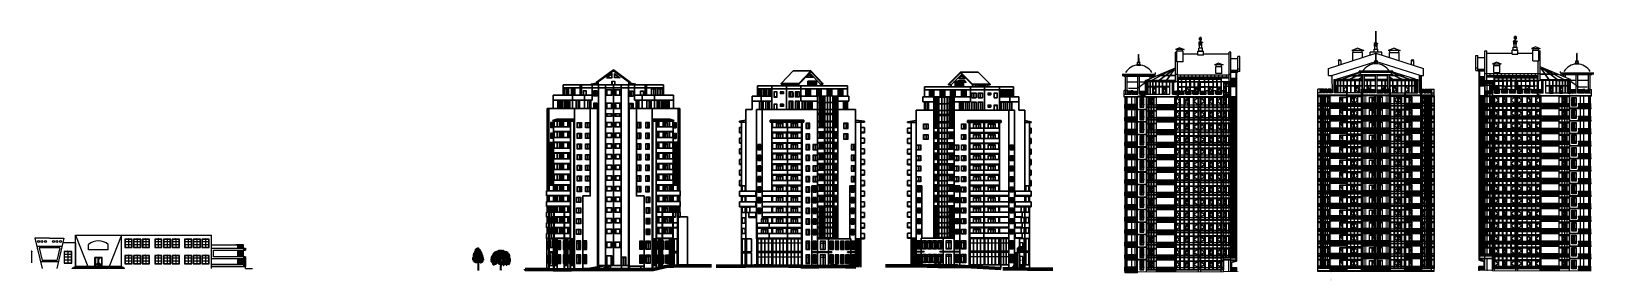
# Model space of a CAD drawing. Header units: inches. Extents: x -634 to 3638, y -6930911 to 5552.
# Drawn here: x 1088.3 to 1518, y 3474.2 to 3540.7 of the extents above; entities that cross this region are included whole.
import ezdxf

# ---------------------------------------------------------------- set-up
doc = ezdxf.new("R2010")
doc.units = ezdxf.units.IN
doc.header["$MEASUREMENT"] = 0
doc.linetypes.add('Dashed', pattern=[1128.888893, 564.444447, -564.444447])
doc.linetypes.add('DASHED2', pattern=[9.525, 6.35, -3.175])
for name, color, linetype in [('ALUC', 202, 'Continuous'), ('derevo', 7, 'Continuous'), ('OGRAJDENIYE', 255, 'Continuous'), ('Okno', 150, 'Continuous'), ('text', 152, 'Continuous'), ('WALL', 243, 'Continuous'), ('windows', 131, 'Continuous')]:
    doc.layers.add(name, color=color, linetype=linetype)
for name, color, linetype, lineweight in [('ELEV', 134, 'Continuous', 18), ('WALL_1', 11, 'Continuous', 15), ('WALLS', 7, 'Continuous', 70), ('фасады', 7, 'Continuous', 30), ('фасады2', 7, 'Continuous', 25)]:
    doc.layers.add(name, color=color, linetype=linetype, lineweight=lineweight)
pattern_1 = [(135, (1559.49005, 3366.229043), (0.023439284, 0.023439284), [])]
pattern_2 = [(45, (1262.311104, 3366.587935), (-0.02343928418428, 0.02343928418428), [])]
pattern_3 = [(135, (1624.855094, 3366.524892), (0.023439284, 0.023439284), [])]

# ---------------------------------------------------------------- blocks, each defined once
blk = doc.blocks.new('*X2')
at = {"color": 0, "linetype": 'ByBlock'}
for p, q in [((161.84, 75.7), (163.12, 75.7)), ((161.86, 76.7), (161.98, 76.7)), ((161.88, 76.6), (165.22, 76.6)), ((161.89, 76.5), (164.73, 76.5)), ((161.89, 75.6), (162.97, 75.6)), ((161.91, 76.4), (164.78, 76.4)), ((161.94, 75.5), (162.3, 75.5)), ((161.98, 77.8), (163.84, 77.8)), ((162, 76.3), (163.51, 76.3)), ((162.02, 77.9), (163.96, 77.9)), ((162.02, 76.1), (162.21, 76.1)), ((162.02, 76), (163.09, 76)), ((162.05, 76.9), (165.77, 76.9)), ((162.06, 77.2), (163.86, 77.2)), ((162.06, 77.1), (165.97, 77.1)), ((162.06, 76.8), (165.66, 76.8)), ((162.08, 76.7), (165.22, 76.7)), ((162.1, 77.7), (163.78, 77.7)), ((162.1, 77.6), (163.84, 77.6)), ((162.11, 76.2), (163.46, 76.2)), ((162.13, 78.2), (165.67, 78.2)), ((162.14, 77.3), (163.84, 77.3)), ((162.16, 78.1), (165.7, 78.1)), ((162.16, 77.4), (163.79, 77.4)), ((162.17, 78.5), (162.32, 78.5)), ((162.18, 78), (166.92, 78)), ((162.18, 77), (165.79, 77)), ((162.19, 75.8), (163.2, 75.8)), ((162.2, 75.9), (163.14, 75.9)), ((162.22, 76.1), (163.14, 76.1)), ((162.25, 78.4), (162.44, 78.4)), ((162.25, 77.5), (163.58, 77.5)), ((162.28, 75.4), (163.56, 75.4)), ((162.31, 75.5), (163.53, 75.5)), ((162.32, 78.3), (165.55, 78.3)), ((162.45, 78.4), (165.62, 78.4)), ((162.47, 78.5), (165.7, 78.5)), ((162.49, 78.6), (162.72, 78.6)), ((162.52, 78.7), (162.63, 78.7)), ((162.8, 78.6), (165.62, 78.6)), ((162.82, 79.2), (173.45, 79.2)), ((162.84, 79.3), (173.46, 79.3)), ((162.86, 78.7), (162.99, 78.7)), ((162.87, 79.4), (163.05, 79.4)), ((162.87, 79.1), (163.04, 79.1)), ((162.9, 79.5), (162.96, 79.5)), ((163.07, 78.9), (173.42, 78.9)), ((163.08, 78.8), (167.39, 78.8)), ((163.08, 75.6), (163.23, 75.6)), ((163.09, 79), (173.55, 79)), ((163.09, 78.7), (167.43, 78.7)), ((163.11, 79.1), (173.5, 79.1)), ((163.12, 79.4), (173.47, 79.4)), ((163.15, 79.5), (173.23, 79.5)), ((163.22, 79.7), (173.29, 79.7)), ((163.24, 76.1), (163.42, 76.1)), ((163.26, 80.1), (172.42, 80.1)), ((163.28, 79.6), (173.26, 79.6)), ((163.28, 76), (163.38, 76)), ((163.3, 79.8), (172.25, 79.8)), ((163.33, 75.9), (163.34, 75.9)), ((163.35, 80), (172.22, 80)), ((163.41, 75.6), (163.51, 75.6)), ((163.43, 80.4), (163.45, 80.4)), ((163.43, 79.9), (172.24, 79.9)), ((163.44, 80.3), (172.6, 80.3)), ((163.45, 80.2), (172.52, 80.2)), ((163.53, 80.4), (164.02, 80.4)), ((163.53, 76.3), (164.79, 76.3)), ((163.53, 76.2), (164.64, 76.2)), ((163.54, 76.1), (164.8, 76.1)), ((163.56, 80.5), (163.91, 80.5)), ((163.58, 80.6), (163.71, 80.6)), ((163.58, 75.4), (164.67, 75.4)), ((163.6, 80.7), (163.64, 80.7)), ((163.64, 75.5), (163.75, 75.5)), ((163.77, 80.6), (163.81, 80.6)), ((163.8, 76), (163.96, 76)), ((163.8, 75.9), (163.82, 75.9)), ((163.82, 75.5), (164.84, 75.5)), ((163.85, 75.6), (164.03, 75.6)), ((163.9, 77.2), (165.96, 77.2)), ((163.94, 75.8), (164.7, 75.8)), ((163.95, 77.6), (166.2, 77.6)), ((163.96, 80.8), (164.34, 80.8)), ((163.96, 77.8), (166.51, 77.8)), ((163.96, 77.7), (166.2, 77.7)), ((163.97, 80.7), (172.47, 80.7)), ((163.97, 77.9), (166.48, 77.9)), ((163.97, 77.3), (166.06, 77.3)), ((163.98, 75.9), (165.35, 75.9)), ((163.99, 80.6), (172.38, 80.6)), ((163.99, 75.7), (164.88, 75.7)), ((164.01, 80.9), (164.13, 80.9)), ((164.02, 80.5), (172.3, 80.5)), ((164.02, 76), (164.84, 76)), ((164.04, 80.4), (172.31, 80.4)), ((164.05, 77.4), (166.05, 77.4)), ((164.06, 81), (164.07, 81)), ((164.06, 75.6), (164.78, 75.6)), ((164.09, 77.5), (166.14, 77.5)), ((164.23, 80.9), (164.25, 80.9)), ((164.37, 80.8), (171.67, 80.8)), ((164.43, 81.2), (164.46, 81.2)), ((164.43, 80.9), (171.59, 80.9)), ((164.46, 81.1), (164.75, 81.1)), ((164.49, 81), (171.64, 81)), ((164.76, 76.5), (165.03, 76.5)), ((164.8, 81.1), (171.25, 81.1)), ((164.81, 81.2), (165.1, 81.2)), ((164.82, 81.3), (165.12, 81.3)), ((164.83, 81.4), (165.07, 81.4)), ((164.9, 76), (165, 76)), ((164.95, 76.4), (164.98, 76.4)), ((165.05, 76.5), (165.22, 76.5)), ((165.08, 75.7), (165.91, 75.7)), ((165.09, 75.6), (165.74, 75.6)), ((165.1, 75.8), (166.24, 75.8)), ((165.13, 75.5), (165.87, 75.5)), ((165.23, 81.2), (171.23, 81.2)), ((165.23, 75.4), (165.99, 75.4)), ((165.31, 76.7), (165.8, 76.7)), ((165.32, 81.3), (170.98, 81.3)), ((165.38, 76), (167.38, 76)), ((165.41, 76.6), (165.81, 76.6)), ((165.43, 76.5), (165.58, 76.5)), ((165.43, 76.4), (165.47, 76.4)), ((165.43, 75.9), (167.3, 75.9)), ((165.46, 81.5), (168.91, 81.5)), ((165.47, 81.6), (168.77, 81.6)), ((165.57, 81.7), (165.66, 81.7)), ((165.57, 81.4), (170.62, 81.4)), ((165.57, 76.1), (167.19, 76.1)), ((165.61, 76.5), (166.36, 76.5)), ((165.61, 76.4), (166.6, 76.4)), ((165.63, 76.3), (166.52, 76.3)), ((165.64, 76.2), (166.56, 76.2)), ((165.75, 81.7), (166.13, 81.7)), ((165.8, 78.6), (165.85, 78.6)), ((165.84, 81.8), (166.03, 81.8)), ((165.84, 76.6), (166.11, 76.6)), ((165.86, 78.4), (166.77, 78.4)), ((165.86, 78.3), (166.85, 78.3)), ((165.9, 78.2), (166.93, 78.2)), ((165.93, 78.1), (166.9, 78.1)), ((165.95, 75.7), (166.26, 75.7)), ((165.98, 76.7), (166.07, 76.7)), ((166.03, 78.5), (167.11, 78.5)), ((166.04, 78.6), (167.05, 78.6)), ((166.22, 77.7), (166.43, 77.7)), ((166.26, 81.7), (168.9, 81.7)), ((166.27, 77.6), (166.43, 77.6)), ((166.29, 75.8), (167.36, 75.8)), ((166.33, 81.8), (168.91, 81.8)), ((166.35, 81.9), (166.83, 81.9)), ((166.4, 76.5), (166.66, 76.5)), ((166.43, 82), (166.79, 82)), ((166.44, 75.7), (166.5, 75.7)), ((166.52, 77.9), (166.69, 77.9)), ((166.53, 77.7), (166.53, 77.7)), ((166.53, 76.6), (166.59, 76.6)), ((166.55, 82.1), (166.7, 82.1)), ((166.56, 75.6), (167.35, 75.6)), ((166.57, 75.7), (167.38, 75.7)), ((166.61, 76.2), (167, 76.2)), ((166.62, 75.4), (167.41, 75.4)), ((166.68, 75.5), (167.42, 75.5)), ((166.7, 77.8), (166.75, 77.8)), ((166.79, 77.9), (166.94, 77.9)), ((166.87, 76.3), (166.96, 76.3)), ((166.88, 81.9), (167.82, 81.9)), ((166.92, 78.4), (167.18, 78.4)), ((166.98, 82), (167.15, 82)), ((167.08, 82.1), (167.12, 82.1)), ((167.17, 76.2), (167.19, 76.2)), ((167.2, 82), (167.7, 82)), ((167.27, 82.1), (167.73, 82.1)), ((167.34, 82.2), (167.35, 82.2)), ((167.45, 82.2), (167.69, 82.2)), ((167.45, 78.8), (173.42, 78.8)), ((167.53, 82.3), (167.62, 82.3)), ((167.62, 78.7), (173.43, 78.7)), ((167.67, 78.6), (167.73, 78.6)), ((167.82, 78.6), (173.24, 78.6)), ((167.86, 78.5), (167.91, 78.5)), ((167.93, 82), (168.28, 82)), ((167.97, 78.3), (172.28, 78.3)), ((167.98, 82.1), (168.23, 82.1)), ((167.98, 81.9), (168.91, 81.9)), ((167.99, 78.2), (172.18, 78.2)), ((168.02, 77.9), (169.02, 77.9)), ((168.03, 78), (172.12, 78)), ((168.05, 78.4), (173.22, 78.4)), ((168.06, 77.8), (168.2, 77.8)), ((168.07, 82.2), (168.08, 82.2)), ((168.1, 77.7), (168.18, 77.7)), ((168.11, 78.1), (172.1, 78.1)), ((168.14, 78.5), (173.4, 78.5)), ((168.25, 77.8), (168.99, 77.8)), ((168.28, 77.7), (168.45, 77.7)), ((168.32, 82), (168.92, 82)), ((168.36, 77.6), (168.41, 77.6)), ((168.37, 82.1), (168.74, 82.1)), ((168.41, 82.2), (168.7, 82.2)), ((168.56, 77.7), (168.95, 77.7)), ((168.6, 82.3), (168.66, 82.3)), ((168.6, 76.9), (170.09, 76.9)), ((168.62, 77), (170.02, 77)), ((168.63, 76.8), (169.93, 76.8)), ((168.66, 77.6), (168.76, 77.6)), ((168.66, 76.7), (168.75, 76.7)), ((168.77, 77.2), (170.23, 77.2)), ((168.84, 77.3), (168.96, 77.3)), ((168.85, 76.6), (168.96, 76.6)), ((168.88, 81.6), (168.92, 81.6)), ((168.88, 76.7), (170.21, 76.7)), ((168.9, 77.1), (170.04, 77.1)), ((168.94, 81.5), (170.32, 81.5)), ((168.96, 76.6), (169.17, 76.6)), ((169, 81.9), (169.69, 81.9)), ((169, 81.6), (169.79, 81.6)), ((169.01, 81.8), (169.65, 81.8)), ((169.03, 81.7), (169.68, 81.7)), ((169.07, 77.9), (169.21, 77.9)), ((169.08, 82), (169.72, 82)), ((169.08, 77.8), (169.16, 77.8)), ((169.09, 77.7), (169.1, 77.7)), ((169.09, 76.5), (169.12, 76.5)), ((169.15, 82.1), (169.26, 82.1)), ((169.16, 75.7), (170.78, 75.7)), ((169.17, 77.3), (170.08, 77.3)), ((169.21, 76.6), (169.33, 76.6)), ((169.23, 75.8), (171.14, 75.8)), ((169.24, 77.9), (169.43, 77.9)), ((169.24, 77.4), (169.28, 77.4)), ((169.27, 77.8), (169.36, 77.8)), ((169.27, 75.6), (170.81, 75.6)), ((169.27, 75.4), (170.8, 75.4)), ((169.28, 76.5), (169.34, 76.5)), ((169.34, 75.5), (170.79, 75.5)), ((169.35, 77.6), (173.64, 77.6)), ((169.35, 76.6), (170.17, 76.6)), ((169.38, 77.7), (173.55, 77.7)), ((169.39, 76.1), (170.74, 76.1)), ((169.41, 77.8), (173.53, 77.8)), ((169.42, 76), (170.73, 76)), ((169.44, 77.9), (172.19, 77.9)), ((169.44, 76.2), (169.67, 76.2)), ((169.46, 75.9), (172.28, 75.9)), ((169.48, 76.5), (170.59, 76.5)), ((169.49, 76.3), (169.59, 76.3)), ((169.51, 82.1), (169.72, 82.1)), ((169.58, 77.4), (170.57, 77.4)), ((169.59, 77.5), (173.59, 77.5)), ((169.7, 76.2), (170.74, 76.2)), ((169.74, 76.3), (170.75, 76.3)), ((169.78, 76.4), (170.56, 76.4)), ((169.81, 81.6), (170.09, 81.6)), ((169.83, 81.7), (170.05, 81.7)), ((169.85, 81.8), (170.02, 81.8)), ((170.22, 81.6), (170.32, 81.6)), ((170.22, 77.3), (170.47, 77.3)), ((170.3, 76.6), (170.34, 76.6)), ((170.36, 81.5), (170.63, 81.5)), ((170.42, 81.6), (170.58, 81.6)), ((170.61, 76.6), (170.61, 76.6)), ((170.62, 77.4), (173.55, 77.4)), ((170.64, 81.4), (170.94, 81.4)), ((170.7, 77.3), (173.72, 77.3)), ((170.74, 77.1), (170.81, 77.1)), ((170.74, 76), (172.32, 76)), ((170.75, 77.2), (170.96, 77.2)), ((170.78, 81.5), (170.88, 81.5)), ((170.8, 76.1), (172.36, 76.1)), ((170.87, 76.2), (171.03, 76.2)), ((170.97, 75.4), (171, 75.4)), ((171.04, 77.2), (171.45, 77.2)), ((171.04, 77.1), (171.41, 77.1)), ((171.04, 77), (171.14, 77)), ((171.04, 76.2), (173.69, 76.2)), ((171.07, 76.3), (173.77, 76.3)), ((171.09, 81.3), (171.22, 81.3)), ((171.11, 76.4), (171.25, 76.4)), ((171.27, 81.1), (171.68, 81.1)), ((171.29, 75.8), (172.14, 75.8)), ((171.3, 77), (171.36, 77)), ((171.31, 76.4), (173.76, 76.4)), ((171.33, 81.2), (171.68, 81.2)), ((171.33, 76.5), (173.97, 76.5)), ((171.36, 76.6), (171.5, 76.6)), ((171.38, 76.7), (171.45, 76.7)), ((171.39, 81.3), (171.6, 81.3)), ((171.39, 75.4), (171.44, 75.4)), ((171.4, 76.8), (171.41, 76.8)), ((171.56, 77.2), (173.62, 77.2)), ((171.57, 75.6), (172.1, 75.6)), ((171.57, 75.5), (172.59, 75.5)), ((171.58, 75.7), (172.18, 75.7)), ((171.59, 76.6), (174.04, 76.6)), ((171.6, 76.9), (173.77, 76.9)), ((171.6, 75.4), (173.62, 75.4)), ((171.61, 77), (173.82, 77)), ((171.68, 77.1), (173.51, 77.1)), ((171.7, 76.7), (173.7, 76.7)), ((171.79, 80.8), (172.29, 80.8)), ((171.82, 76.8), (173.69, 76.8)), ((171.87, 80.9), (172.38, 80.9)), ((172.08, 81), (172.39, 81)), ((172.11, 81.1), (172.14, 81.1)), ((172.25, 79.8), (172.98, 79.8)), ((172.27, 81.1), (172.36, 81.1)), ((172.3, 80), (172.32, 80)), ((172.31, 78.3), (173.24, 78.3)), ((172.31, 78.2), (173.09, 78.2)), ((172.33, 78), (173.28, 78)), ((172.37, 79.9), (172.97, 79.9)), ((172.38, 76.1), (173.68, 76.1)), ((172.39, 78.1), (173.26, 78.1)), ((172.39, 75.6), (172.49, 75.6)), ((172.4, 80.4), (172.6, 80.4)), ((172.41, 77.9), (173.3, 77.9)), ((172.43, 76), (173.98, 76)), ((172.47, 75.9), (172.54, 75.9)), ((172.52, 80), (172.68, 80)), ((172.6, 75.6), (173.56, 75.6)), ((172.62, 75.7), (173.75, 75.7)), ((172.63, 75.5), (173.62, 75.5)), ((172.72, 75.8), (174.08, 75.8)), ((172.76, 75.9), (174.12, 75.9)), ((172.88, 80), (172.97, 80)), ((173.25, 79.8), (173.33, 79.8)), ((173.32, 77.9), (173.58, 77.9)), ((173.34, 78), (173.56, 78)), ((173.36, 78.1), (173.53, 78.1)), ((173.7, 75.6), (173.72, 75.6)), ((173.82, 75.7), (174.05, 75.7)), ((173.85, 76.7), (173.99, 76.7)), ((173.85, 76.1), (173.9, 76.1)), ((162.24, 75.3), (164.85, 75.3)), ((162.43, 74.8), (163, 74.8)), ((162.45, 75.2), (163.35, 75.2)), ((162.47, 75.1), (162.78, 75.1)), ((162.47, 74.9), (163.01, 74.9)), ((162.56, 74.7), (162.98, 74.7)), ((162.57, 74.6), (163.71, 74.6)), ((162.71, 74.3), (163.99, 74.3)), ((162.8, 74.2), (165.57, 74.2)), ((162.83, 74.5), (163.66, 74.5)), ((162.83, 74.4), (163.97, 74.4)), ((162.85, 75), (162.89, 75)), ((162.86, 73.9), (164.6, 73.9)), ((162.88, 74), (165.04, 74)), ((162.89, 74.1), (165.64, 74.1)), ((162.9, 73.8), (164.49, 73.8)), ((162.92, 75.1), (163.02, 75.1)), ((163.01, 74.7), (163.4, 74.7)), ((163.12, 73.7), (164.49, 73.7)), ((163.16, 73.6), (164.49, 73.6)), ((163.17, 73.5), (163.4, 73.5)), ((163.18, 74.8), (163.26, 74.8)), ((163.22, 75.1), (163.28, 75.1)), ((163.41, 75), (164.47, 75)), ((163.42, 74.7), (164.03, 74.7)), ((163.43, 75.2), (164.74, 75.2)), ((163.45, 73.5), (164.01, 73.5)), ((163.47, 73.4), (163.61, 73.4)), ((163.48, 75.1), (164.81, 75.1)), ((163.48, 74.8), (163.98, 74.8)), ((163.48, 73.3), (163.53, 73.3)), ((163.5, 74.9), (163.93, 74.9)), ((163.67, 73.4), (163.97, 73.4)), ((163.81, 74.5), (163.96, 74.5)), ((163.81, 73.3), (163.9, 73.3)), ((163.96, 74.9), (164.27, 74.9)), ((164.01, 74.3), (164.31, 74.3)), ((164.1, 73.5), (164.16, 73.5)), ((164.23, 74.4), (164.28, 74.4)), ((164.23, 73.5), (164.46, 73.5)), ((164.32, 73.4), (164.42, 73.4)), ((164.35, 74.9), (164.42, 74.9)), ((164.43, 74.3), (164.6, 74.3)), ((164.53, 74.4), (164.56, 74.4)), ((164.54, 75), (166.27, 75)), ((164.57, 74.9), (164.69, 74.9)), ((164.6, 73.9), (164.92, 73.9)), ((164.6, 73.8), (164.97, 73.8)), ((164.71, 74.7), (166.18, 74.7)), ((164.76, 74.8), (166.11, 74.8)), ((164.8, 74.9), (166.27, 74.9)), ((164.8, 73.7), (165.02, 73.7)), ((164.82, 74.5), (166.02, 74.5)), ((164.87, 74.4), (165.45, 74.4)), ((164.89, 75.1), (165.98, 75.1)), ((164.9, 74.6), (165.98, 74.6)), ((164.93, 74.3), (165.44, 74.3)), ((165.07, 74), (165.36, 74)), ((165.11, 73.9), (165.32, 73.9)), ((165.16, 73.8), (165.28, 73.8)), ((165.2, 75.3), (165.89, 75.3)), ((165.27, 75.2), (166.01, 75.2)), ((165.41, 74), (165.59, 74)), ((165.51, 73.9), (165.54, 73.9)), ((165.69, 74.4), (165.79, 74.4)), ((165.74, 74.3), (165.77, 74.3)), ((166.04, 75.1), (166.27, 75.1)), ((166.64, 75.1), (166.86, 75.1)), ((166.68, 75.2), (167.43, 75.2)), ((166.74, 75.3), (167.4, 75.3)), ((166.96, 75.1), (167.14, 75.1)), ((167.21, 75.1), (167.41, 75.1)), ((169.16, 73.6), (169.42, 73.6)), ((169.19, 73.7), (170.14, 73.7)), ((169.23, 75.3), (169.44, 75.3)), ((169.27, 73), (169.57, 73)), ((169.31, 73.9), (170.28, 73.9)), ((169.33, 73.1), (169.63, 73.1)), ((169.34, 73.8), (170.04, 73.8)), ((169.34, 72.9), (169.51, 72.9)), ((169.35, 73.3), (169.89, 73.3)), ((169.36, 73.4), (169.74, 73.4)), ((169.37, 74.1), (169.61, 74.1)), ((169.39, 74), (169.68, 74)), ((169.41, 72.8), (169.46, 72.8)), ((169.45, 73.2), (169.96, 73.2)), ((169.49, 74.2), (169.54, 74.2)), ((169.49, 73.5), (169.79, 73.5)), ((169.52, 73.6), (170.17, 73.6)), ((169.56, 75.3), (171.22, 75.3)), ((169.64, 75.2), (170.12, 75.2)), ((169.72, 74), (171.82, 74)), ((169.72, 73.1), (169.97, 73.1)), ((169.73, 75.1), (170.02, 75.1)), ((169.76, 74.1), (170, 74.1)), ((169.79, 74.2), (169.91, 74.2)), ((170, 73.5), (170.14, 73.5)), ((170.06, 74.1), (171.88, 74.1)), ((170.11, 74.2), (173.22, 74.2)), ((170.12, 74.4), (170.25, 74.4)), ((170.17, 74.3), (171.89, 74.3)), ((170.2, 75.2), (170.78, 75.2)), ((170.21, 75.1), (170.73, 75.1)), ((170.22, 75), (170.28, 75)), ((170.39, 73.9), (170.55, 73.9)), ((170.46, 74.4), (170.79, 74.4)), ((170.49, 74.5), (170.54, 74.5)), ((170.5, 73.6), (170.74, 73.6)), ((170.55, 74.7), (170.62, 74.7)), ((170.56, 73.7), (171.63, 73.7)), ((170.57, 74.6), (170.74, 74.6)), ((170.58, 75), (170.67, 75)), ((170.59, 74.5), (170.79, 74.5)), ((170.65, 73.8), (171.57, 73.8)), ((170.71, 73.9), (171.71, 73.9)), ((170.96, 73.4), (171.85, 73.4)), ((170.97, 73.5), (171.48, 73.5)), ((170.98, 73.6), (171.5, 73.6)), ((170.99, 75), (171.7, 75)), ((171.01, 75.1), (171.67, 75.1)), ((171.02, 74.9), (171.74, 74.9)), ((171.03, 74.4), (171.79, 74.4)), ((171.04, 74.5), (171.08, 74.5)), ((171.06, 75.2), (171.95, 75.2)), ((171.06, 73.3), (171.72, 73.3)), ((171.07, 73.2), (171.15, 73.2)), ((171.1, 74.6), (171.54, 74.6)), ((171.17, 74.5), (171.77, 74.5)), ((171.27, 73.1), (171.53, 73.1)), ((171.28, 74.8), (171.63, 74.8)), ((171.3, 73.2), (171.73, 73.2)), ((171.33, 75.3), (171.58, 75.3)), ((171.38, 74.7), (171.59, 74.7)), ((171.6, 74.6), (171.81, 74.6)), ((171.63, 73.5), (171.73, 73.5)), ((171.64, 75.3), (173.01, 75.3)), ((171.74, 74.8), (171.77, 74.8)), ((171.83, 75.1), (171.91, 75.1)), ((171.83, 73.7), (172.06, 73.7)), ((171.85, 73.6), (171.9, 73.6)), ((171.86, 73.8), (172.14, 73.8)), ((171.91, 73.9), (172.91, 73.9)), ((171.95, 74), (173.23, 74)), ((171.97, 74.3), (173.61, 74.3)), ((171.98, 75.2), (172.95, 75.2)), ((171.99, 74.1), (173.19, 74.1)), ((172, 75.1), (172.78, 75.1)), ((172.02, 75), (172.78, 75)), ((172.03, 74.4), (173.57, 74.4)), ((172.05, 74.9), (172.2, 74.9)), ((172.17, 73.8), (172.69, 73.8)), ((172.17, 73.7), (172.43, 73.7)), ((172.17, 73.6), (172.37, 73.6)), ((172.22, 74.7), (173.45, 74.7)), ((172.23, 74.8), (173.41, 74.8)), ((172.25, 74.9), (173.63, 74.9)), ((172.27, 74.6), (173.62, 74.6)), ((172.37, 74.5), (173.52, 74.5)), ((172.45, 73.7), (172.67, 73.7)), ((172.48, 73.6), (172.65, 73.6)), ((172.54, 73.5), (172.64, 73.5)), ((172.7, 73.8), (172.93, 73.8)), ((172.73, 73.7), (172.95, 73.7)), ((172.75, 73.6), (172.98, 73.6)), ((172.91, 73.9), (173.29, 73.9)), ((172.91, 73.5), (173, 73.5)), ((172.94, 73.8), (173.36, 73.8)), ((173.03, 75.3), (173.55, 75.3)), ((173.05, 75), (173.61, 75)), ((173.08, 75.2), (173.75, 75.2)), ((173.12, 75.1), (173.67, 75.1)), ((173.28, 74.2), (173.56, 74.2)), ((173.37, 74.1), (173.45, 74.1))]:
    blk.add_line(p, q, dxfattribs=at)
blk = doc.blocks.new('*X3')
at = {"color": 0, "linetype": 'ByBlock'}
for p, q in [((106.15, 16.5), (108.04, 16.5)), ((106.16, 16.4), (108.87, 16.4)), ((106.19, 16.6), (108.01, 16.6)), ((106.19, 16.3), (108.51, 16.3)), ((106.27, 17.5), (108.79, 17.5)), ((106.29, 17.2), (106.44, 17.2)), ((106.29, 17.1), (106.75, 17.1)), ((106.29, 17), (108.88, 17)), ((106.29, 16.9), (108.69, 16.9)), ((106.31, 17.4), (108.88, 17.4)), ((106.33, 17.8), (109.08, 17.8)), ((106.33, 17.6), (108.43, 17.6)), ((106.34, 17.7), (108.42, 17.7)), ((106.34, 16.8), (108.75, 16.8)), ((106.35, 17.9), (109.08, 17.9)), ((106.42, 16.7), (108.3, 16.7)), ((106.48, 17.3), (108.92, 17.3)), ((106.58, 18.6), (106.64, 18.6)), ((106.64, 18), (109.1, 18)), ((106.65, 17.2), (108.96, 17.2)), ((106.69, 18.5), (108.57, 18.5)), ((106.72, 18.1), (109.11, 18.1)), ((106.73, 18.2), (108.82, 18.2)), ((106.79, 18.8), (111.14, 18.8)), ((106.79, 18.4), (108.45, 18.4)), ((106.8, 18.7), (108.74, 18.7)), ((106.82, 17.1), (108.86, 17.1)), ((106.85, 19.2), (110.96, 19.2)), ((106.87, 18.6), (108.58, 18.6)), ((106.88, 18.9), (111.2, 18.9)), ((106.9, 19.1), (110.93, 19.1)), ((106.9, 18.3), (108.59, 18.3)), ((106.93, 19), (111.12, 19)), ((106.95, 19.5), (107.25, 19.5)), ((106.96, 19.4), (107.41, 19.4)), ((106.97, 19.6), (107.09, 19.6)), ((106.97, 19.3), (110.81, 19.3)), ((107.17, 19.8), (110.69, 19.8)), ((107.2, 19.9), (107.49, 19.9)), ((107.23, 19.7), (110.75, 19.7)), ((107.31, 19.6), (110.85, 19.6)), ((107.38, 19.5), (110.8, 19.5)), ((107.42, 20.3), (107.46, 20.3)), ((107.44, 20.7), (107.98, 20.7)), ((107.44, 20.2), (107.54, 20.2)), ((107.46, 20.1), (107.58, 20.1)), ((107.46, 19.4), (110.74, 19.4)), ((107.47, 20.6), (110.21, 20.6)), ((107.48, 20.8), (107.6, 20.8)), ((107.48, 20), (107.62, 20)), ((107.5, 19.9), (107.65, 19.9)), ((107.51, 20.9), (107.52, 20.9)), ((107.53, 20.5), (110.17, 20.5)), ((107.59, 20.4), (110.1, 20.4)), ((107.6, 20.3), (110.02, 20.3)), ((107.62, 20.2), (109.94, 20.2)), ((107.64, 20.1), (110.29, 20.1)), ((107.65, 20), (110.71, 20)), ((107.67, 20.8), (107.9, 20.8)), ((107.67, 19.9), (110.54, 19.9)), ((107.73, 20.9), (107.82, 20.9)), ((107.96, 21.2), (108.05, 21.2)), ((108, 21.1), (108.58, 21.1)), ((108.04, 20.7), (110.25, 20.7)), ((108.05, 21), (108.6, 21)), ((108.06, 20.8), (108.89, 20.8)), ((108.08, 20.9), (108.61, 20.9)), ((108.17, 21.2), (108.51, 21.2)), ((108.27, 21.3), (108.43, 21.3)), ((108.31, 21.4), (108.35, 21.4)), ((108.32, 16.7), (108.65, 16.7)), ((108.4, 16.6), (108.72, 16.6)), ((108.41, 16.5), (108.8, 16.5)), ((108.46, 17.6), (108.65, 17.6)), ((108.55, 17.7), (109.09, 17.7)), ((108.56, 16.3), (108.64, 16.3)), ((108.58, 21.6), (108.58, 21.6)), ((108.6, 21.5), (108.7, 21.5)), ((108.62, 21.4), (109.34, 21.4)), ((108.62, 18.6), (108.75, 18.6)), ((108.63, 20.9), (108.79, 20.9)), ((108.64, 21.3), (109.59, 21.3)), ((108.65, 18.3), (108.74, 18.3)), ((108.68, 21.2), (109.56, 21.2)), ((108.71, 16.9), (108.91, 16.9)), ((108.71, 16.7), (108.8, 16.7)), ((108.73, 21.5), (109.32, 21.5)), ((108.74, 21.1), (109.63, 21.1)), ((108.74, 18.7), (109.2, 18.7)), ((108.75, 21.6), (109.3, 21.6)), ((108.77, 18.6), (109.19, 18.6)), ((108.78, 21.7), (109.12, 21.7)), ((108.8, 21), (109.59, 21)), ((108.8, 18.5), (109.17, 18.5)), ((108.8, 17.6), (109.09, 17.6)), ((108.82, 18.4), (109.16, 18.4)), ((108.84, 17.5), (109.1, 17.5)), ((108.85, 18.3), (109.14, 18.3)), ((108.86, 20.9), (109.55, 20.9)), ((108.88, 18.2), (109.13, 18.2)), ((108.9, 17.1), (109, 17.1)), ((108.91, 21.8), (109.02, 21.8)), ((108.91, 16.8), (108.94, 16.8)), ((108.92, 20.8), (109.51, 20.8)), ((108.94, 16.3), (109.15, 16.3)), ((108.96, 17.4), (109.1, 17.4)), ((109.04, 17.3), (109.11, 17.3)), ((109.11, 17.2), (109.11, 17.2)), ((109.16, 17.8), (111.58, 17.8)), ((109.16, 17.7), (109.19, 17.7)), ((109.17, 18), (111.46, 18)), ((109.17, 17.9), (111.48, 17.9)), ((109.18, 18.2), (111, 18.2)), ((109.18, 18.1), (111.32, 18.1)), ((109.19, 18.4), (111.26, 18.4)), ((109.19, 18.3), (111.13, 18.3)), ((109.19, 17), (111.73, 17)), ((109.19, 16.9), (111.89, 16.9)), ((109.2, 21.7), (109.28, 21.7)), ((109.2, 18.6), (111.14, 18.6)), ((109.2, 18.5), (111.4, 18.5)), ((109.2, 17.1), (111.43, 17.1)), ((109.21, 18.7), (111.12, 18.7)), ((109.21, 17.2), (111.38, 17.2)), ((109.24, 16.8), (109.67, 16.8)), ((109.26, 17.7), (111.4, 17.7)), ((109.28, 16.7), (109.36, 16.7)), ((109.31, 17.6), (109.38, 17.6)), ((109.33, 17.3), (111.48, 17.3)), ((109.44, 17.4), (111.58, 17.4)), ((109.45, 17.6), (111.66, 17.6)), ((109.49, 16.4), (109.5, 16.4)), ((109.5, 16.6), (111.79, 16.6)), ((109.52, 20.8), (110.02, 20.8)), ((109.53, 21.4), (109.61, 21.4)), ((109.53, 16.5), (111.88, 16.5)), ((109.56, 17.5), (111.64, 17.5)), ((109.6, 20.9), (110.03, 20.9)), ((109.62, 16.7), (111.9, 16.7)), ((109.67, 16.4), (111.95, 16.4)), ((109.68, 21), (109.8, 21)), ((109.68, 16.3), (109.82, 16.3)), ((109.75, 16.8), (110.34, 16.8)), ((109.89, 16.3), (111.98, 16.3)), ((109.99, 21), (110.04, 21)), ((110.1, 20.2), (110.34, 20.2)), ((110.25, 20.3), (110.38, 20.3)), ((110.28, 20.8), (110.29, 20.8)), ((110.32, 20.4), (110.38, 20.4)), ((110.45, 16.8), (111.85, 16.8)), ((110.54, 20.1), (110.73, 20.1)), ((110.72, 20.2), (110.75, 20.2)), ((110.89, 19.3), (111, 19.3)), ((111.37, 18.2), (111.43, 18.2)), ((111.5, 17.2), (111.7, 17.2)), ((105.99, 15.8), (107.55, 15.8)), ((106.03, 15.9), (107.5, 15.9)), ((106.06, 16), (107.65, 16)), ((106.07, 16.2), (108.6, 16.2)), ((106.11, 15.7), (106.9, 15.7)), ((106.15, 15.5), (108.27, 15.5)), ((106.21, 16.1), (108.68, 16.1)), ((106.24, 15.6), (108.19, 15.6)), ((106.33, 15.4), (108.36, 15.4)), ((106.42, 15), (108.39, 15)), ((106.5, 15.3), (108.54, 15.3)), ((106.71, 14.8), (107.25, 14.8)), ((106.72, 15.1), (108.4, 15.1)), ((106.76, 14.7), (108.34, 14.7)), ((106.89, 14.4), (108.39, 14.4)), ((106.91, 15.7), (108.1, 15.7)), ((107.04, 14.3), (107.15, 14.3)), ((107.06, 15.2), (108.31, 15.2)), ((107.12, 14.5), (107.66, 14.5)), ((107.18, 14.6), (108.35, 14.6)), ((107.34, 14.2), (108.49, 14.2)), ((107.42, 14.3), (108.3, 14.3)), ((107.63, 15.9), (107.64, 15.9)), ((107.68, 15.8), (108.65, 15.8)), ((107.69, 16), (108.87, 16)), ((107.71, 14.8), (108, 14.8)), ((107.74, 15.9), (109.05, 15.9)), ((107.74, 13.9), (107.86, 13.9)), ((107.83, 14.9), (108.05, 14.9)), ((107.87, 14), (108.52, 14)), ((107.92, 14.5), (108.3, 14.5)), ((108.01, 14.1), (108.74, 14.1)), ((108.09, 14.8), (108.35, 14.8)), ((108.11, 15.7), (108.62, 15.7)), ((108.16, 13.9), (108.3, 13.9)), ((108.23, 15.6), (108.64, 15.6)), ((108.25, 14.9), (108.29, 14.9)), ((108.36, 14.9), (108.48, 14.9)), ((108.45, 14.3), (108.51, 14.3)), ((108.47, 15.5), (108.77, 15.5)), ((108.67, 15.8), (109.11, 15.8)), ((108.77, 16.2), (109.15, 16.2)), ((108.83, 15.4), (108.9, 15.4)), ((108.87, 15.7), (108.92, 15.7)), ((108.89, 16.1), (109.03, 16.1)), ((109.29, 15), (109.62, 15)), ((109.31, 14.9), (109.48, 14.9)), ((109.32, 15.1), (110.61, 15.1)), ((109.33, 14.8), (109.33, 14.8)), ((109.34, 15.2), (111.95, 15.2)), ((109.37, 15.3), (109.64, 15.3)), ((109.39, 15.4), (109.52, 15.4)), ((109.41, 15.5), (109.58, 15.5)), ((109.44, 15.6), (109.63, 15.6)), ((109.46, 15.7), (109.69, 15.7)), ((109.55, 14.2), (109.79, 14.2)), ((109.57, 15.8), (109.74, 15.8)), ((109.58, 16), (109.63, 16)), ((109.59, 16.1), (109.95, 16.1)), ((109.65, 14.1), (109.87, 14.1)), ((109.67, 15), (110.49, 15)), ((109.69, 14.7), (109.75, 14.7)), ((109.72, 16.2), (111.9, 16.2)), ((109.72, 14.8), (109.99, 14.8)), ((109.78, 14), (109.84, 14)), ((109.8, 14.9), (110.31, 14.9)), ((109.81, 14.3), (109.89, 14.3)), ((109.82, 14.2), (111.13, 14.2)), ((109.83, 15.3), (109.98, 15.3)), ((109.93, 14.6), (110.27, 14.6)), ((109.94, 14.1), (110.92, 14.1)), ((109.97, 14.3), (111.49, 14.3)), ((109.98, 14.7), (110.23, 14.7)), ((110, 14.4), (111.57, 14.4)), ((110.01, 14.5), (110.39, 14.5)), ((110.04, 15.3), (111.04, 15.3)), ((110.05, 16.1), (110.18, 16.1)), ((110.07, 16), (110.1, 16)), ((110.07, 14.8), (110.25, 14.8)), ((110.08, 15.4), (111.14, 15.4)), ((110.09, 14), (110.91, 14)), ((110.11, 15.5), (112.22, 15.5)), ((110.19, 15.7), (110.27, 15.7)), ((110.25, 13.9), (110.37, 13.9)), ((110.27, 16.1), (111.96, 16.1)), ((110.3, 15.6), (112.06, 15.6)), ((110.32, 16), (110.4, 16)), ((110.4, 13.8), (110.44, 13.8)), ((110.41, 14.5), (110.67, 14.5)), ((110.44, 15.9), (111, 15.9)), ((110.46, 15.8), (111.04, 15.8)), ((110.46, 14.6), (110.5, 14.6)), ((110.5, 16), (112, 16)), ((110.53, 15.7), (110.98, 15.7)), ((110.55, 14.7), (111.06, 14.7)), ((110.62, 15.1), (111.88, 15.1)), ((110.62, 15), (111.69, 15)), ((110.69, 14.6), (111.14, 14.6)), ((110.71, 14.5), (111.65, 14.5)), ((110.78, 14.8), (111.48, 14.8)), ((110.81, 13.9), (110.98, 13.9)), ((110.82, 14.9), (111.83, 14.9)), ((111.04, 15.7), (111.82, 15.7)), ((111.15, 14.6), (111.73, 14.6)), ((111.2, 15.8), (111.88, 15.8)), ((111.2, 15.3), (111.8, 15.3)), ((111.2, 14.7), (111.64, 14.7)), ((111.27, 15.4), (111.92, 15.4)), ((111.28, 15.9), (111.94, 15.9))]:
    blk.add_line(p, q, dxfattribs=at)

msp = doc.modelspace()

# ---------------------------------------------------------------- hatches: boundary and pattern name
at = {"layer": 'ELEV', "linetype": 'Continuous'}
h = msp.add_hatch(dxfattribs=at)
h.set_pattern_fill('ANSI31', color=256, scale=0.01044, style=0)
h.set_pattern_definition(pattern_2)
edge = h.paths.add_edge_path()
edge.add_ellipse((1445.78234, 3471.96182), major_axis=(0, 6932302.83262), ratio=0.00000001506, start_angle=89.999976115149, end_angle=270.000023884851)
edge.add_line((1445.67794, 3474.85168), (1445.67794, 3528.48347))
edge.add_line((1445.67794, 3528.48347), (1445.88675, 3528.48347))
edge.add_line((1445.88675, 3528.48347), (1445.88675, 3474.85168))
h = msp.add_hatch(dxfattribs=at)
h.set_pattern_fill('ANSI31', color=256, scale=0.01044, angle=180, style=0)
h.set_pattern_definition(pattern_1)
h.paths.add_polyline_path([(1420.19264, 3529.58745), (1420.19264, 3529.37864), (1418.26117, 3529.38709), (1418.26117, 3529.5959)])
h = msp.add_hatch(dxfattribs=at)
h.set_pattern_fill('ANSI31', color=256, scale=0.01044, angle=180, style=0)
h.set_pattern_definition(pattern_1)
h.paths.add_polyline_path([(1419.91858, 3477.38813), (1419.71312, 3477.54604), (1419.70978, 3477.54861), (1419.70978, 3529.38075), (1419.91858, 3529.37984)])
h = msp.add_hatch(dxfattribs=at)
h.set_pattern_fill('ANSI31', color=256, scale=0.01044, style=0)
h.set_pattern_definition(pattern_2)
edge = h.paths.add_edge_path()
edge.add_line((1470.41406, 3474.59067), (1470.41406, 3528.48347))
edge.add_line((1470.41406, 3528.48347), (1470.62287, 3528.48347))
edge.add_line((1470.62287, 3528.48347), (1470.62287, 3474.59067))
edge.add_ellipse((1470.51844, 3474.93555), major_axis=(-0.00005, 0.3708), ratio=0.766496814, start_angle=158.4422085, end_angle=201.5452029)
h = msp.add_hatch(dxfattribs=at)
h.set_pattern_fill('ANSI31', color=256, scale=0.01044, angle=180, style=0)
h.set_pattern_definition(pattern_3)
h.paths.add_polyline_path([(1486.14529, 3529.8833), (1486.14529, 3529.67449), (1488.07675, 3529.68294), (1488.07675, 3529.89175)])
h = msp.add_hatch(dxfattribs=at)
h.set_pattern_fill('ANSI31', color=256, scale=0.01044, angle=180, style=0)
h.set_pattern_definition(pattern_3)
h.paths.add_polyline_path([(1486.41934, 3477.68397), (1486.6248, 3477.84189), (1486.62815, 3477.84446), (1486.62815, 3529.6766), (1486.41934, 3529.67569)])
h = msp.add_hatch(dxfattribs=at)
h.set_pattern_fill('ANSI31', color=256, scale=0.01044, angle=180, style=0)
h.set_pattern_definition(pattern_3)
h.paths.add_polyline_path([(1488.59791, 3528.09981), (1488.59877, 3528.30862), (1502.79767, 3528.24996), (1502.79767, 3528.04116), (1502.6706, 3528.04168), (1502.46179, 3528.04254)])
h = msp.add_hatch(dxfattribs=at)
h.set_pattern_fill('ANSI31', color=256, scale=0.01044, angle=180, style=0)
h.set_pattern_definition(pattern_1)
h.paths.add_polyline_path([(1403.01869, 3526.81381), (1403.01824, 3527.02261), (1394.52722, 3527.00417), (1394.52767, 3526.79536)])
h = msp.add_hatch(dxfattribs=at)
h.set_pattern_fill('ANSI31', color=256, scale=0.01044, angle=180, style=0)
h.set_pattern_definition(pattern_1)
h.paths.add_polyline_path([(1394.95169, 3523.10427), (1394.74289, 3523.28857), (1394.74289, 3526.79583), (1394.95169, 3526.79628)])
h = msp.add_hatch(dxfattribs=at)
h.set_pattern_fill('ANSI31', color=256, scale=0.01044, angle=180, style=0)
h.set_pattern_definition(pattern_1)
h.paths.add_polyline_path([(1417.74001, 3527.80397), (1417.73915, 3528.01277), (1403.54026, 3527.95411), (1403.54026, 3527.74531), (1403.66732, 3527.74583), (1403.87613, 3527.74669)])
h = msp.add_hatch(dxfattribs=at)
h.set_pattern_fill('ANSI31', color=256, scale=0.01044, angle=180, style=0)
h.set_pattern_definition(pattern_1)
h.paths.add_polyline_path([(1403.87613, 3522.86338), (1403.66732, 3523.01622), (1403.66732, 3527.74583), (1403.87613, 3527.74669)])
h = msp.add_hatch(dxfattribs=at)
h.set_pattern_fill('ANSI31', color=256, scale=0.01044, style=0)
h.set_pattern_definition(pattern_2)
edge = h.paths.add_edge_path()
edge.add_line((1446.58318, 3527.17693), (1454.28291, 3527.18085))
edge.add_line((1454.28291, 3527.18085), (1454.49172, 3527.18095))
edge.add_line((1454.49172, 3527.18095), (1454.49172, 3527.38976))
edge.add_line((1454.49172, 3527.38976), (1446.58308, 3527.38574))
edge.add_line((1446.58308, 3527.38574), (1446.58056, 3527.17695))
h = msp.add_hatch(dxfattribs=at)
h.set_pattern_fill('ANSI31', color=256, scale=0.01044, style=0)
h.set_pattern_definition(pattern_2)
edge = h.paths.add_edge_path()
edge.add_ellipse((1454.38921, 3474.80478), major_axis=(0.27352, 0.00612), ratio=0.846592973, start_angle=246.0501033, end_angle=290.9214797)
edge.add_line((1454.28291, 3474.59067), (1454.28291, 3527.18085))
edge.add_line((1454.28291, 3527.18085), (1454.49172, 3527.18095))
edge.add_line((1454.49172, 3527.18095), (1454.49172, 3474.59067))
h = msp.add_hatch(dxfattribs=at)
h.set_pattern_fill('ANSI31', color=256, scale=0.01044, style=0)
h.set_pattern_definition(pattern_2)
edge = h.paths.add_edge_path()
edge.add_ellipse((1461.91572, 3474.87888), major_axis=(0.01055, 0.31162), ratio=0.878087748, start_angle=159.2891992, end_angle=204.1154319)
edge.add_line((1461.80908, 3474.59067), (1461.80908, 3527.18095))
edge.add_line((1461.80908, 3527.18095), (1462.01789, 3527.18085))
edge.add_line((1462.01789, 3527.18085), (1462.01789, 3474.59067))
h = msp.add_hatch(dxfattribs=at)
h.set_pattern_fill('ANSI31', color=256, scale=0.01044, style=0)
h.set_pattern_definition(pattern_2)
h.paths.add_polyline_path([(1462.01789, 3527.18085), (1469.72024, 3527.17693), (1469.71773, 3527.38574), (1461.80908, 3527.38976), (1461.80908, 3527.18095)])
h = msp.add_hatch(dxfattribs=at)
h.set_pattern_fill('ANSI31', color=256, scale=0.01044, angle=180, style=0)
h.set_pattern_definition(pattern_3)
h.paths.add_polyline_path([(1502.46179, 3523.15923), (1502.6706, 3523.31207), (1502.6706, 3528.04168), (1502.46179, 3528.04254)])
h = msp.add_hatch(dxfattribs=at)
h.set_pattern_fill('ANSI31', color=256, scale=0.01044, angle=180, style=0)
h.set_pattern_definition(pattern_3)
h.paths.add_polyline_path([(1503.31923, 3527.10966), (1503.31968, 3527.31846), (1511.8107, 3527.30002), (1511.81025, 3527.09121)])
h = msp.add_hatch(dxfattribs=at)
h.set_pattern_fill('ANSI31', color=256, scale=0.01044, angle=180, style=0)
h.set_pattern_definition(pattern_3)
h.paths.add_polyline_path([(1511.38623, 3523.40012), (1511.59504, 3523.58442), (1511.59504, 3527.09168), (1511.38623, 3527.09213)])
h = msp.add_hatch(dxfattribs=at)
h.set_pattern_fill('ANSI31', color=256, scale=0.01044, angle=180, style=0)
h.set_pattern_definition(pattern_1)
edge = h.paths.add_edge_path()
edge.add_line((1394.95169, 3523.10427), (1392.49852, 3522.56287))
edge.add_line((1392.49852, 3522.56287), (1392.49852, 3474.23178))
edge.add_line((1392.49852, 3474.23178), (1392.28971, 3474.23178))
edge.add_line((1392.28971, 3474.23178), (1392.28971, 3522.74717))
edge.add_line((1392.28971, 3522.74717), (1394.74289, 3523.28857))
h = msp.add_hatch(dxfattribs=at)
h.set_pattern_fill('ANSI31', color=256, scale=0.01044, angle=180, style=0)
h.set_pattern_definition(pattern_1)
h.paths.add_polyline_path([(1403.87613, 3522.86338), (1402.96474, 3522.57442), (1402.96474, 3474.49279), (1402.75593, 3474.49279), (1402.75593, 3522.72727), (1403.66732, 3523.01622)])
h = msp.add_hatch(dxfattribs=at)
h.set_pattern_fill('ANSI31', color=256, scale=0.01044, angle=180, style=0)
h.set_pattern_definition(pattern_3)
h.paths.add_polyline_path([(1502.46179, 3523.15923), (1503.37319, 3522.87027), (1503.37319, 3474.78864), (1503.58199, 3474.78864), (1503.58199, 3523.02312), (1502.6706, 3523.31207)])
h = msp.add_hatch(dxfattribs=at)
h.set_pattern_fill('ANSI31', color=256, scale=0.01044, angle=180, style=0)
h.set_pattern_definition(pattern_1)
h.paths.add_polyline_path([(1418.52528, 3477.01366), (1418.52528, 3475.14077), (1418.79432, 3474.82256), (1418.63487, 3474.68774), (1418.31647, 3475.06433), (1418.31647, 3477.17414), (1419.71145, 3477.54732), (1419.91858, 3477.38466)])
h = msp.add_hatch(dxfattribs=at)
h.set_pattern_fill('ANSI31', color=256, scale=0.01044, angle=180, style=0)
h.set_pattern_definition(pattern_3)
h.paths.add_polyline_path([(1487.81265, 3477.3095), (1487.81265, 3475.43662), (1487.5436, 3475.1184), (1487.70305, 3474.98359), (1488.02145, 3475.36018), (1488.02145, 3477.46999), (1486.62647, 3477.84317), (1486.41934, 3477.68051)])

# ---------------------------------------------------------------- linework, layer by layer
for p, q in [((1093.2975, 3483.73542), (1089.2975, 3483.73542)), ((1089.2975, 3483.73542), (1091.26771, 3475.35395)), ((1096.7535, 3481.42124), (1089.84149, 3481.42124)), ((1090.46153, 3481.12124), (1091.30008, 3477.55395)), ((1096.13346, 3481.12124), (1090.46153, 3481.12124)), ((1093.2975, 3483.73542), (1097.2975, 3483.73542)), ((1096.13346, 3481.12124), (1095.29491, 3477.55395)), ((1097.2975, 3483.73542), (1095.32728, 3475.35395)), ((1100.4975, 3482.46211), (1096.99818, 3482.46211)), ((1100.4975, 3475.80395), (1100.4975, 3484.55395)), ((1100.4975, 3484.55395), (1103.86654, 3475.95395)), ((1100.4975, 3484.55395), (1113.08937, 3484.55395)), ((1100.4975, 3484.55395), (1137.88937, 3484.55395)), ((1100.4975, 3482.46211), (1100.4975, 3475.95395)), ((1104.08921, 3480.50545), (1104.08921, 3482.00545)), ((1109.49765, 3481.50545), (1109.49765, 3482.00545)), ((1109.49765, 3480.50545), (1109.49765, 3481.50545)), ((1113.08937, 3484.55395), (1109.72032, 3475.95395)), ((1113.08937, 3475.80395), (1113.08937, 3484.55395)), ((1114.97466, 3483.51554), (1114.0459, 3483.51554)), ((1114.97466, 3483.51554), (1114.0459, 3483.51554)), ((1116.0459, 3482.71209), (1114.0459, 3482.71209)), ((1116.0459, 3482.71209), (1114.0459, 3482.71209)), ((1116.0459, 3481.90865), (1114.0459, 3481.90865)), ((1116.0459, 3481.90865), (1114.0459, 3481.90865)), ((1114.99673, 3483.57365), (1114.94756, 3483.57365)), ((1114.94756, 3483.57365), (1115.02131, 3483.41554)), ((1115.0459, 3483.57365), (1114.99673, 3483.57365)), ((1115.0459, 3483.57365), (1115.09507, 3483.57365)), ((1115.0459, 3483.41554), (1115.0459, 3481.17785)), ((1115.1432, 3483.57209), (1115.07048, 3483.41554)), ((1115.09507, 3483.57365), (1115.14236, 3483.57365)), ((1116.0459, 3483.51554), (1115.11693, 3483.51554)), ((1116.0459, 3483.51554), (1115.11693, 3483.51554)), ((1117.37466, 3483.51554), (1116.4459, 3483.51554)), ((1117.37466, 3483.51554), (1116.4459, 3483.51554)), ((1118.4459, 3482.71209), (1116.4459, 3482.71209)), ((1118.4459, 3482.71209), (1116.4459, 3482.71209)), ((1118.4459, 3481.90865), (1116.4459, 3481.90865)), ((1118.4459, 3481.90865), (1116.4459, 3481.90865)), ((1117.39673, 3483.57365), (1117.34756, 3483.57365)), ((1117.34756, 3483.57365), (1117.42131, 3483.41554)), ((1117.4459, 3483.57365), (1117.39673, 3483.57365)), ((1117.4459, 3483.57365), (1117.49507, 3483.57365)), ((1117.4459, 3483.41554), (1117.4459, 3481.17785)), ((1117.5432, 3483.57209), (1117.47048, 3483.41554)), ((1117.49507, 3483.57365), (1117.54236, 3483.57365)), ((1118.4459, 3483.51554), (1117.51693, 3483.51554)), ((1118.4459, 3483.51554), (1117.51693, 3483.51554)), ((1119.77466, 3483.51554), (1118.8459, 3483.51554)), ((1119.77466, 3483.51554), (1118.8459, 3483.51554)), ((1120.8459, 3482.71209), (1118.8459, 3482.71209)), ((1120.8459, 3482.71209), (1118.8459, 3482.71209)), ((1120.8459, 3481.90865), (1118.8459, 3481.90865)), ((1120.8459, 3481.90865), (1118.8459, 3481.90865)), ((1119.79673, 3483.57365), (1119.74756, 3483.57365)), ((1119.74756, 3483.57365), (1119.82131, 3483.41554)), ((1119.8459, 3483.57365), (1119.79673, 3483.57365)), ((1119.8459, 3483.57365), (1119.89507, 3483.57365)), ((1119.8459, 3483.41554), (1119.8459, 3481.17785)), ((1119.9432, 3483.57209), (1119.87048, 3483.41554)), ((1119.89507, 3483.57365), (1119.94236, 3483.57365)), ((1120.8459, 3483.51554), (1119.91693, 3483.51554)), ((1120.8459, 3483.51554), (1119.91693, 3483.51554)), ((1123.17466, 3483.51554), (1122.2459, 3483.51554)), ((1123.17466, 3483.51554), (1122.2459, 3483.51554)), ((1124.2459, 3482.71209), (1122.2459, 3482.71209)), ((1124.2459, 3482.71209), (1122.2459, 3482.71209)), ((1124.2459, 3481.90865), (1122.2459, 3481.90865)), ((1124.2459, 3481.90865), (1122.2459, 3481.90865)), ((1123.19673, 3483.57365), (1123.14756, 3483.57365)), ((1123.14756, 3483.57365), (1123.22131, 3483.41554)), ((1123.2459, 3483.57365), (1123.19673, 3483.57365)), ((1123.2459, 3483.57365), (1123.29507, 3483.57365)), ((1123.2459, 3483.41554), (1123.2459, 3481.17785)), ((1123.3432, 3483.57209), (1123.27048, 3483.41554)), ((1123.29507, 3483.57365), (1123.34236, 3483.57365)), ((1124.2459, 3483.51554), (1123.31693, 3483.51554)), ((1124.2459, 3483.51554), (1123.31693, 3483.51554)), ((1125.57466, 3483.51554), (1124.6459, 3483.51554)), ((1125.57466, 3483.51554), (1124.6459, 3483.51554)), ((1126.6459, 3482.71209), (1124.6459, 3482.71209)), ((1126.6459, 3482.71209), (1124.6459, 3482.71209)), ((1126.6459, 3481.90865), (1124.6459, 3481.90865)), ((1126.6459, 3481.90865), (1124.6459, 3481.90865)), ((1125.59673, 3483.57365), (1125.54756, 3483.57365)), ((1125.54756, 3483.57365), (1125.62131, 3483.41554)), ((1125.6459, 3483.57365), (1125.59673, 3483.57365)), ((1125.6459, 3483.57365), (1125.69507, 3483.57365)), ((1125.6459, 3483.41554), (1125.6459, 3481.17785)), ((1125.7432, 3483.57209), (1125.67048, 3483.41554)), ((1125.69507, 3483.57365), (1125.74236, 3483.57365)), ((1126.6459, 3483.51554), (1125.71693, 3483.51554)), ((1126.6459, 3483.51554), (1125.71693, 3483.51554)), ((1127.97466, 3483.51554), (1127.0459, 3483.51554)), ((1129.0459, 3482.71209), (1127.0459, 3482.71209)), ((1129.0459, 3481.90865), (1127.0459, 3481.90865)), ((1127.99673, 3483.57365), (1127.94756, 3483.57365)), ((1127.94756, 3483.57365), (1128.02131, 3483.41554)), ((1128.0459, 3483.57365), (1127.99673, 3483.57365)), ((1128.0459, 3483.57365), (1128.09507, 3483.57365)), ((1128.0459, 3483.41554), (1128.0459, 3481.17785)), ((1128.1432, 3483.57209), (1128.07048, 3483.41554)), ((1128.09507, 3483.57365), (1128.14236, 3483.57365)), ((1129.0459, 3483.51554), (1128.11693, 3483.51554)), ((1131.37466, 3483.51554), (1130.4459, 3483.51554)), ((1131.37466, 3483.51554), (1130.4459, 3483.51554)), ((1132.4459, 3482.71209), (1130.4459, 3482.71209)), ((1132.4459, 3482.71209), (1130.4459, 3482.71209)), ((1132.4459, 3481.90865), (1130.4459, 3481.90865)), ((1132.4459, 3481.90865), (1130.4459, 3481.90865)), ((1131.39673, 3483.57365), (1131.34756, 3483.57365)), ((1131.34756, 3483.57365), (1131.42131, 3483.41554)), ((1131.4459, 3483.57365), (1131.39673, 3483.57365)), ((1131.4459, 3483.57365), (1131.49507, 3483.57365)), ((1131.4459, 3483.41554), (1131.4459, 3481.17785)), ((1131.5432, 3483.57209), (1131.47048, 3483.41554)), ((1131.49507, 3483.57365), (1131.54236, 3483.57365)), ((1132.4459, 3483.51554), (1131.51693, 3483.51554)), ((1132.4459, 3483.51554), (1131.51693, 3483.51554)), ((1133.77466, 3483.51554), (1132.8459, 3483.51554)), ((1133.77466, 3483.51554), (1132.8459, 3483.51554)), ((1134.8459, 3482.71209), (1132.8459, 3482.71209)), ((1134.8459, 3482.71209), (1132.8459, 3482.71209)), ((1134.8459, 3481.90865), (1132.8459, 3481.90865)), ((1134.8459, 3481.90865), (1132.8459, 3481.90865)), ((1133.79673, 3483.57365), (1133.74756, 3483.57365)), ((1133.74756, 3483.57365), (1133.82131, 3483.41554)), ((1133.8459, 3483.57365), (1133.79673, 3483.57365)), ((1133.8459, 3483.57365), (1133.89507, 3483.57365)), ((1133.8459, 3483.41554), (1133.8459, 3481.17785)), ((1133.9432, 3483.57209), (1133.87048, 3483.41554)), ((1133.89507, 3483.57365), (1133.94236, 3483.57365)), ((1134.8459, 3483.51554), (1133.91693, 3483.51554)), ((1134.8459, 3483.51554), (1133.91693, 3483.51554)), ((1136.17466, 3483.51554), (1135.2459, 3483.51554)), ((1136.17466, 3483.51554), (1135.2459, 3483.51554)), ((1137.2459, 3482.71209), (1135.2459, 3482.71209)), ((1137.2459, 3482.71209), (1135.2459, 3482.71209)), ((1137.2459, 3481.90865), (1135.2459, 3481.90865)), ((1137.2459, 3481.90865), (1135.2459, 3481.90865)), ((1136.19673, 3483.57365), (1136.14756, 3483.57365)), ((1136.14756, 3483.57365), (1136.22131, 3483.41554)), ((1136.2459, 3483.57365), (1136.19673, 3483.57365)), ((1136.2459, 3483.57365), (1136.29507, 3483.57365)), ((1136.2459, 3483.41554), (1136.2459, 3481.17785)), ((1136.3432, 3483.57209), (1136.27048, 3483.41554)), ((1136.29507, 3483.57365), (1136.34236, 3483.57365)), ((1137.2459, 3483.51554), (1136.31693, 3483.51554)), ((1137.2459, 3483.51554), (1136.31693, 3483.51554)), ((1137.88937, 3475.35395), (1137.88937, 3484.55395)), ((1137.88937, 3475.95395), (1137.88937, 3481.95395)), ((1137.88937, 3481.95395), (1146.6874, 3481.95395)), ((1137.88937, 3480.95395), (1146.6874, 3480.95395)), ((1138.88937, 3481.95395), (1146.6874, 3481.95395)), ((1146.6874, 3481.95395), (1144.53656, 3481.95395)), ((1145.1374, 3480.95395), (1145.1374, 3481.95395)), ((1145.4374, 3480.95395), (1145.4374, 3481.95395)), ((1145.7374, 3480.95395), (1145.7374, 3481.95395)), ((1145.9374, 3480.95395), (1145.9374, 3481.95395)), ((1146.1374, 3480.95395), (1146.1374, 3481.95395)), ((1146.3374, 3480.95395), (1146.3374, 3481.95395)), ((1146.4374, 3480.95395), (1146.4374, 3481.95395)), ((1146.5374, 3480.95395), (1146.5374, 3481.95395)), ((1146.5874, 3480.95395), (1146.5874, 3481.95395)), ((1146.6374, 3480.95395), (1146.6374, 3481.95395)), ((1146.6874, 3480.95395), (1146.6874, 3481.95395)), ((1146.6874, 3480.95395), (1147.1874, 3480.95395)), ((1146.7374, 3480.45395), (1146.7374, 3480.95395)), ((1146.9374, 3480.45395), (1146.9374, 3480.95395)), ((1147.0374, 3480.45395), (1147.0374, 3480.95395)), ((1147.0874, 3480.45395), (1147.0874, 3480.95395)), ((1147.1374, 3480.45395), (1147.1374, 3480.95395)), ((1147.1874, 3480.95395), (1147.1874, 3480.45395)), ((1147.1874, 3480.45395), (1147.1874, 3480.95395)), ((1088.34832, 3480.1325), (1088.29915, 3480.1325)), ((1088.29915, 3480.1325), (1088.37291, 3480.02244)), ((1088.3975, 3480.1325), (1088.34832, 3480.1325)), ((1088.3975, 3480.1325), (1088.44667, 3480.1325)), ((1088.3975, 3480.02244), (1088.3975, 3476.95395)), ((1088.49479, 3480.13095), (1088.42208, 3480.02244)), ((1088.44667, 3480.1325), (1088.49396, 3480.1325)), ((1095.77391, 3477.25395), (1090.82108, 3477.25395)), ((1095.29491, 3477.55395), (1091.30008, 3477.55395)), ((1099.3975, 3479.29501), (1097.3975, 3479.29501)), ((1099.3975, 3478.48819), (1097.3975, 3478.48819)), ((1099.3975, 3477.68137), (1097.3975, 3477.68137)), ((1097.3975, 3476.95395), (1099.3975, 3476.95395)), ((1098.34832, 3480.1325), (1098.29915, 3480.1325)), ((1098.29915, 3480.1325), (1098.37291, 3480.02244)), ((1098.3975, 3480.1325), (1098.34832, 3480.1325)), ((1098.3975, 3480.1325), (1098.44667, 3480.1325)), ((1098.3975, 3480.02244), (1098.3975, 3476.95395)), ((1098.49479, 3480.13095), (1098.42208, 3480.02244)), ((1098.44667, 3480.1325), (1098.49396, 3480.1325)), ((1109.49765, 3480.50545), (1104.08921, 3480.50545)), ((1105.79343, 3475.95395), (1105.79343, 3478.45395)), ((1107.79343, 3478.45395), (1105.79343, 3478.45395)), ((1105.89343, 3475.95395), (1105.89343, 3478.39925)), ((1105.89343, 3478.39925), (1105.89343, 3476.5527)), ((1106.79343, 3475.95395), (1106.79343, 3478.45395)), ((1107.69343, 3475.95395), (1107.69343, 3478.39925)), ((1107.69343, 3478.39925), (1107.69343, 3476.90987)), ((1107.79343, 3475.95395), (1107.79343, 3478.45395)), ((1114.97466, 3479.01554), (1114.0459, 3479.01554)), ((1114.97466, 3479.01554), (1114.0459, 3479.01554)), ((1116.0459, 3478.21209), (1114.0459, 3478.21209)), ((1116.0459, 3478.21209), (1114.0459, 3478.21209)), ((1116.0459, 3477.40865), (1114.0459, 3477.40865)), ((1116.0459, 3477.40865), (1114.0459, 3477.40865)), ((1114.99673, 3479.07365), (1114.94756, 3479.07365)), ((1114.94756, 3479.07365), (1115.02131, 3478.91554)), ((1115.0459, 3479.07365), (1114.99673, 3479.07365)), ((1115.0459, 3479.07365), (1115.09507, 3479.07365)), ((1115.0459, 3478.91554), (1115.0459, 3476.67785)), ((1115.1432, 3479.07209), (1115.07048, 3478.91554)), ((1115.09507, 3479.07365), (1115.14236, 3479.07365)), ((1116.0459, 3479.01554), (1115.11693, 3479.01554)), ((1116.0459, 3479.01554), (1115.11693, 3479.01554)), ((1117.37466, 3479.01554), (1116.4459, 3479.01554)), ((1117.37466, 3479.01554), (1116.4459, 3479.01554)), ((1118.4459, 3478.21209), (1116.4459, 3478.21209)), ((1118.4459, 3478.21209), (1116.4459, 3478.21209)), ((1118.4459, 3477.40865), (1116.4459, 3477.40865)), ((1118.4459, 3477.40865), (1116.4459, 3477.40865)), ((1117.39673, 3479.07365), (1117.34756, 3479.07365)), ((1117.34756, 3479.07365), (1117.42131, 3478.91554)), ((1117.4459, 3479.07365), (1117.39673, 3479.07365)), ((1117.4459, 3479.07365), (1117.49507, 3479.07365)), ((1117.4459, 3478.91554), (1117.4459, 3476.67785)), ((1117.5432, 3479.07209), (1117.47048, 3478.91554)), ((1117.49507, 3479.07365), (1117.54236, 3479.07365)), ((1118.4459, 3479.01554), (1117.51693, 3479.01554)), ((1118.4459, 3479.01554), (1117.51693, 3479.01554)), ((1119.77466, 3479.01554), (1118.8459, 3479.01554)), ((1119.77466, 3479.01554), (1118.8459, 3479.01554)), ((1120.8459, 3478.21209), (1118.8459, 3478.21209)), ((1120.8459, 3478.21209), (1118.8459, 3478.21209)), ((1120.8459, 3477.40865), (1118.8459, 3477.40865)), ((1120.8459, 3477.40865), (1118.8459, 3477.40865)), ((1119.79673, 3479.07365), (1119.74756, 3479.07365)), ((1119.74756, 3479.07365), (1119.82131, 3478.91554)), ((1119.8459, 3479.07365), (1119.79673, 3479.07365)), ((1119.8459, 3479.07365), (1119.89507, 3479.07365)), ((1119.8459, 3478.91554), (1119.8459, 3476.67785)), ((1119.9432, 3479.07209), (1119.87048, 3478.91554)), ((1119.89507, 3479.07365), (1119.94236, 3479.07365)), ((1120.8459, 3479.01554), (1119.91693, 3479.01554)), ((1120.8459, 3479.01554), (1119.91693, 3479.01554)), ((1123.17466, 3479.01554), (1122.2459, 3479.01554)), ((1123.17466, 3479.01554), (1122.2459, 3479.01554)), ((1124.2459, 3478.21209), (1122.2459, 3478.21209)), ((1124.2459, 3478.21209), (1122.2459, 3478.21209)), ((1124.2459, 3477.40865), (1122.2459, 3477.40865)), ((1124.2459, 3477.40865), (1122.2459, 3477.40865)), ((1123.19673, 3479.07365), (1123.14756, 3479.07365)), ((1123.14756, 3479.07365), (1123.22131, 3478.91554)), ((1123.2459, 3479.07365), (1123.19673, 3479.07365)), ((1123.2459, 3479.07365), (1123.29507, 3479.07365)), ((1123.2459, 3478.91554), (1123.2459, 3476.67785)), ((1123.3432, 3479.07209), (1123.27048, 3478.91554)), ((1123.29507, 3479.07365), (1123.34236, 3479.07365)), ((1124.2459, 3479.01554), (1123.31693, 3479.01554)), ((1124.2459, 3479.01554), (1123.31693, 3479.01554)), ((1125.57466, 3479.01554), (1124.6459, 3479.01554)), ((1125.57466, 3479.01554), (1124.6459, 3479.01554)), ((1126.6459, 3478.21209), (1124.6459, 3478.21209)), ((1126.6459, 3478.21209), (1124.6459, 3478.21209)), ((1126.6459, 3477.40865), (1124.6459, 3477.40865)), ((1126.6459, 3477.40865), (1124.6459, 3477.40865)), ((1125.59673, 3479.07365), (1125.54756, 3479.07365)), ((1125.54756, 3479.07365), (1125.62131, 3478.91554)), ((1125.6459, 3479.07365), (1125.59673, 3479.07365)), ((1125.6459, 3479.07365), (1125.69507, 3479.07365)), ((1125.6459, 3478.91554), (1125.6459, 3476.67785)), ((1125.7432, 3479.07209), (1125.67048, 3478.91554)), ((1125.69507, 3479.07365), (1125.74236, 3479.07365)), ((1126.6459, 3479.01554), (1125.71693, 3479.01554)), ((1126.6459, 3479.01554), (1125.71693, 3479.01554)), ((1127.97466, 3479.01554), (1127.0459, 3479.01554)), ((1127.97466, 3479.01554), (1127.0459, 3479.01554)), ((1129.0459, 3478.21209), (1127.0459, 3478.21209)), ((1129.0459, 3478.21209), (1127.0459, 3478.21209)), ((1129.0459, 3477.40865), (1127.0459, 3477.40865)), ((1129.0459, 3477.40865), (1127.0459, 3477.40865)), ((1127.99673, 3479.07365), (1127.94756, 3479.07365)), ((1127.94756, 3479.07365), (1128.02131, 3478.91554)), ((1128.0459, 3479.07365), (1127.99673, 3479.07365)), ((1128.0459, 3479.07365), (1128.09507, 3479.07365)), ((1128.0459, 3478.91554), (1128.0459, 3476.67785)), ((1128.1432, 3479.07209), (1128.07048, 3478.91554)), ((1128.09507, 3479.07365), (1128.14236, 3479.07365)), ((1129.0459, 3479.01554), (1128.11693, 3479.01554)), ((1129.0459, 3479.01554), (1128.11693, 3479.01554)), ((1131.37466, 3479.01554), (1130.4459, 3479.01554)), ((1131.37466, 3479.01554), (1130.4459, 3479.01554)), ((1132.4459, 3478.21209), (1130.4459, 3478.21209)), ((1132.4459, 3478.21209), (1130.4459, 3478.21209)), ((1132.4459, 3477.40865), (1130.4459, 3477.40865)), ((1132.4459, 3477.40865), (1130.4459, 3477.40865)), ((1131.39673, 3479.07365), (1131.34756, 3479.07365)), ((1131.34756, 3479.07365), (1131.42131, 3478.91554)), ((1131.4459, 3479.07365), (1131.39673, 3479.07365)), ((1131.4459, 3479.07365), (1131.49507, 3479.07365)), ((1131.4459, 3478.91554), (1131.4459, 3476.67785)), ((1131.5432, 3479.07209), (1131.47048, 3478.91554)), ((1131.49507, 3479.07365), (1131.54236, 3479.07365)), ((1132.4459, 3479.01554), (1131.51693, 3479.01554)), ((1132.4459, 3479.01554), (1131.51693, 3479.01554)), ((1133.77466, 3479.01554), (1132.8459, 3479.01554)), ((1133.77466, 3479.01554), (1132.8459, 3479.01554)), ((1134.8459, 3478.21209), (1132.8459, 3478.21209)), ((1134.8459, 3478.21209), (1132.8459, 3478.21209)), ((1134.8459, 3477.40865), (1132.8459, 3477.40865)), ((1134.8459, 3477.40865), (1132.8459, 3477.40865)), ((1133.79673, 3479.07365), (1133.74756, 3479.07365)), ((1133.74756, 3479.07365), (1133.82131, 3478.91554)), ((1133.8459, 3479.07365), (1133.79673, 3479.07365)), ((1133.8459, 3479.07365), (1133.89507, 3479.07365)), ((1133.8459, 3478.91554), (1133.8459, 3476.67785)), ((1133.9432, 3479.07209), (1133.87048, 3478.91554)), ((1133.89507, 3479.07365), (1133.94236, 3479.07365)), ((1134.8459, 3479.01554), (1133.91693, 3479.01554)), ((1134.8459, 3479.01554), (1133.91693, 3479.01554)), ((1136.17466, 3479.01554), (1135.2459, 3479.01554)), ((1136.17466, 3479.01554), (1135.2459, 3479.01554)), ((1137.2459, 3478.21209), (1135.2459, 3478.21209)), ((1137.2459, 3478.21209), (1135.2459, 3478.21209)), ((1137.2459, 3477.40865), (1135.2459, 3477.40865)), ((1137.2459, 3477.40865), (1135.2459, 3477.40865)), ((1136.19673, 3479.07365), (1136.14756, 3479.07365)), ((1136.14756, 3479.07365), (1136.22131, 3478.91554)), ((1136.2459, 3479.07365), (1136.19673, 3479.07365)), ((1136.2459, 3479.07365), (1136.29507, 3479.07365)), ((1136.2459, 3478.91554), (1136.2459, 3476.67785)), ((1136.3432, 3479.07209), (1136.27048, 3478.91554)), ((1136.29507, 3479.07365), (1136.34236, 3479.07365)), ((1137.2459, 3479.01554), (1136.31693, 3479.01554)), ((1137.2459, 3479.01554), (1136.31693, 3479.01554)), ((1146.6874, 3478.08394), (1137.88937, 3478.08394)), ((1137.88937, 3475.95395), (1137.88937, 3476.95395)), ((1138.38937, 3478.58394), (1138.38937, 3480.45395)), ((1138.38937, 3480.45395), (1147.1874, 3480.45395)), ((1147.1874, 3478.58394), (1138.38937, 3478.58394)), ((1145.1374, 3478.58394), (1145.1374, 3480.45395)), ((1145.1374, 3476.45395), (1145.1374, 3478.08394)), ((1145.4374, 3478.58394), (1145.4374, 3480.45395)), ((1145.4374, 3476.45395), (1145.4374, 3478.08394)), ((1145.7374, 3478.58394), (1145.7374, 3480.45395)), ((1145.7374, 3476.45395), (1145.7374, 3478.08394)), ((1145.9374, 3478.58394), (1145.9374, 3480.45395)), ((1145.9374, 3476.45395), (1145.9374, 3478.08394)), ((1146.1374, 3478.58394), (1146.1374, 3480.45395)), ((1146.1374, 3476.45395), (1146.1374, 3478.08394)), ((1146.3374, 3478.58394), (1146.3374, 3480.45395)), ((1146.3374, 3476.45395), (1146.3374, 3478.08394)), ((1146.4374, 3478.58394), (1146.4374, 3480.45395)), ((1146.4374, 3476.45395), (1146.4374, 3478.08394)), ((1146.5374, 3478.58394), (1146.5374, 3480.45395)), ((1146.5374, 3476.45395), (1146.5374, 3478.08394)), ((1146.5874, 3478.58394), (1146.5874, 3480.45395)), ((1146.5874, 3476.45395), (1146.5874, 3478.08394)), ((1146.6374, 3478.58394), (1146.6374, 3480.45395)), ((1146.6374, 3476.45395), (1146.6374, 3478.08394)), ((1146.6874, 3478.58394), (1146.6874, 3480.45395)), ((1146.6874, 3476.45395), (1146.6874, 3478.08394)), ((1146.7374, 3475.95395), (1146.7374, 3478.58394)), ((1146.9374, 3475.95395), (1146.9374, 3478.58394)), ((1147.0374, 3475.95395), (1147.0374, 3478.58394)), ((1147.0874, 3475.95395), (1147.0874, 3478.58394)), ((1147.1374, 3475.95395), (1147.1374, 3478.58394)), ((1147.1874, 3478.58394), (1147.1874, 3475.95395)), ((1147.1874, 3478.58394), (1147.1874, 3475.95395)), ((1147.1874, 3475.35395), (1147.1874, 3478.58394)), ((1099.59343, 3475.35395), (1099.59343, 3475.50395)), ((1113.98825, 3475.50395), (1099.59343, 3475.50395)), ((1113.98825, 3475.35395), (1099.59343, 3475.35395)), ((1099.89751, 3475.50395), (1099.89751, 3475.65395)), ((1113.68862, 3475.65395), (1099.89751, 3475.65395)), ((1100.1975, 3475.65395), (1100.1975, 3475.80395)), ((1113.38899, 3475.80395), (1100.1975, 3475.80395)), ((1113.08937, 3475.95395), (1100.4975, 3475.95395)), ((1106.79343, 3475.95395), (1102.29343, 3475.95395)), ((1107.79343, 3475.95395), (1105.79343, 3475.95395)), ((1105.99187, 3475.95395), (1107.70293, 3475.95395)), ((1106.8474, 3475.95395), (1105.99187, 3475.95395)), ((1106.79324, 3475.80395), (1110.79324, 3475.80395)), ((1106.79343, 3475.95395), (1111.29343, 3475.95395)), ((1107.65483, 3475.98957), (1107.69343, 3475.95395)), ((1113.38899, 3475.65395), (1113.38899, 3475.80395)), ((1113.68862, 3475.50395), (1113.68862, 3475.65395)), ((1113.98825, 3475.35395), (1113.98825, 3475.50395)), ((1146.6874, 3476.45395), (1137.88937, 3476.45395)), ((1147.1874, 3475.95395), (1137.88937, 3475.95395)), ((1137.88937, 3475.95395), (1146.6874, 3475.95395)), ((1146.6874, 3475.95395), (1147.1874, 3475.95395)), ((1147.1874, 3475.35395), (1149.1874, 3475.35395))]:
    msp.add_line(p, q)
at = {"color": 7}
for p, q in [((1105.89343, 3478.39925), (1107.69343, 3478.39925)), ((1105.89343, 3478.39925), (1105.89343, 3476.90987)), ((1106.64156, 3478.39925), (1105.89343, 3478.39925)), ((1105.92906, 3478.36362), (1105.92906, 3476.58832)), ((1106.70437, 3478.36362), (1105.92906, 3478.36362)), ((1106.70437, 3478.36362), (1106.73999, 3478.39925)), ((1106.70437, 3476.58832), (1106.70437, 3478.36362)), ((1106.73999, 3476.5527), (1106.73999, 3478.39925)), ((1106.79343, 3478.09551), (1106.79343, 3475.95395)), ((1106.79343, 3478.09551), (1106.79343, 3475.95395)), ((1106.84687, 3476.5527), (1106.84687, 3478.39925)), ((1106.88249, 3478.36362), (1106.84687, 3478.39925)), ((1106.88249, 3476.58832), (1106.88249, 3478.36362)), ((1106.88249, 3478.36362), (1107.65781, 3478.36362)), ((1107.65781, 3478.36362), (1107.65781, 3476.58832)), ((1105.92906, 3476.58832), (1105.89343, 3476.5527)), ((1106.73999, 3476.5527), (1105.89343, 3476.5527)), ((1105.89343, 3476.5527), (1105.89343, 3475.95395)), ((1105.89343, 3476.48145), (1106.73999, 3476.48145)), ((1105.89343, 3476.48145), (1105.92906, 3476.44582)), ((1105.92906, 3475.98957), (1105.89343, 3475.95395)), ((1105.92906, 3476.58832), (1106.70437, 3476.58832)), ((1105.92906, 3476.48145), (1105.92906, 3475.98957)), ((1106.70437, 3476.44582), (1105.92906, 3476.44582)), ((1105.92906, 3475.98957), (1106.70437, 3475.98957)), ((1106.70437, 3476.58832), (1106.70413, 3476.58879)), ((1106.73999, 3476.5527), (1106.70437, 3476.58832)), ((1106.70437, 3476.44582), (1106.73999, 3476.48145)), ((1106.70437, 3475.98957), (1106.70437, 3476.44582)), ((1106.73999, 3475.95395), (1106.70437, 3475.98957)), ((1106.73999, 3475.95395), (1106.73999, 3476.48145)), ((1106.84687, 3476.5527), (1106.88249, 3476.58832)), ((1106.84687, 3476.5527), (1107.69343, 3476.5527)), ((1107.69046, 3476.48145), (1106.84687, 3476.48145)), ((1106.88249, 3476.44582), (1106.84687, 3476.48145)), ((1106.84687, 3475.95395), (1106.84687, 3476.48145)), ((1106.84687, 3475.95395), (1106.88249, 3475.98957)), ((1106.88249, 3476.58832), (1106.88274, 3476.58879)), ((1107.65781, 3476.58832), (1106.88249, 3476.58832)), ((1106.88249, 3476.44582), (1107.65483, 3476.44582)), ((1106.88249, 3475.98957), (1106.88249, 3476.44582)), ((1107.65483, 3475.98957), (1106.88249, 3475.98957)), ((1107.69046, 3476.48145), (1107.65483, 3476.44582)), ((1107.65483, 3476.44582), (1107.65483, 3475.98957)), ((1107.65781, 3476.58832), (1107.69343, 3476.5527))]:
    msp.add_line(p, q, dxfattribs=at)
for points in [[(1114.97466, 3483.51554), (1114.0459, 3483.51554), (1114.0459, 3481.17785), (1116.0459, 3481.17785), (1116.0459, 3483.51554), (1115.11693, 3483.51554)], [(1117.37466, 3483.51554), (1116.4459, 3483.51554), (1116.4459, 3481.17785), (1118.4459, 3481.17785), (1118.4459, 3483.51554), (1117.51693, 3483.51554)], [(1119.77466, 3483.51554), (1118.8459, 3483.51554), (1118.8459, 3481.17785), (1120.8459, 3481.17785), (1120.8459, 3483.51554), (1119.91693, 3483.51554)], [(1123.17466, 3483.51554), (1122.2459, 3483.51554), (1122.2459, 3481.17785), (1124.2459, 3481.17785), (1124.2459, 3483.51554), (1123.31693, 3483.51554)], [(1125.57466, 3483.51554), (1124.6459, 3483.51554), (1124.6459, 3481.17785), (1126.6459, 3481.17785), (1126.6459, 3483.51554), (1125.71693, 3483.51554)], [(1127.97466, 3483.51554), (1127.0459, 3483.51554), (1127.0459, 3481.17785), (1129.0459, 3481.17785), (1129.0459, 3483.51554), (1128.11693, 3483.51554)], [(1131.37466, 3483.51554), (1130.4459, 3483.51554), (1130.4459, 3481.17785), (1132.4459, 3481.17785), (1132.4459, 3483.51554), (1131.51693, 3483.51554)], [(1133.77466, 3483.51554), (1132.8459, 3483.51554), (1132.8459, 3481.17785), (1134.8459, 3481.17785), (1134.8459, 3483.51554), (1133.91693, 3483.51554)], [(1136.17466, 3483.51554), (1135.2459, 3483.51554), (1135.2459, 3481.17785), (1137.2459, 3481.17785), (1137.2459, 3483.51554), (1136.31693, 3483.51554)], [(1098.3394, 3480.07244), (1097.3475, 3480.07244), (1097.3475, 3476.90395), (1099.4475, 3476.90395), (1099.4475, 3480.07244), (1098.45559, 3480.07244)], [(1114.97466, 3479.01554), (1114.0459, 3479.01554), (1114.0459, 3476.67785), (1116.0459, 3476.67785), (1116.0459, 3479.01554), (1115.11693, 3479.01554)], [(1117.37466, 3479.01554), (1116.4459, 3479.01554), (1116.4459, 3476.67785), (1118.4459, 3476.67785), (1118.4459, 3479.01554), (1117.51693, 3479.01554)], [(1119.77466, 3479.01554), (1118.8459, 3479.01554), (1118.8459, 3476.67785), (1120.8459, 3476.67785), (1120.8459, 3479.01554), (1119.91693, 3479.01554)], [(1123.17466, 3479.01554), (1122.2459, 3479.01554), (1122.2459, 3476.67785), (1124.2459, 3476.67785), (1124.2459, 3479.01554), (1123.31693, 3479.01554)], [(1125.57466, 3479.01554), (1124.6459, 3479.01554), (1124.6459, 3476.67785), (1126.6459, 3476.67785), (1126.6459, 3479.01554), (1125.71693, 3479.01554)], [(1127.97466, 3479.01554), (1127.0459, 3479.01554), (1127.0459, 3476.67785), (1129.0459, 3476.67785), (1129.0459, 3479.01554), (1128.11693, 3479.01554)], [(1131.37466, 3479.01554), (1130.4459, 3479.01554), (1130.4459, 3476.67785), (1132.4459, 3476.67785), (1132.4459, 3479.01554), (1131.51693, 3479.01554)], [(1133.77466, 3479.01554), (1132.8459, 3479.01554), (1132.8459, 3476.67785), (1134.8459, 3476.67785), (1134.8459, 3479.01554), (1133.91693, 3479.01554)], [(1136.17466, 3479.01554), (1135.2459, 3479.01554), (1135.2459, 3476.67785), (1137.2459, 3476.67785), (1137.2459, 3479.01554), (1136.31693, 3479.01554)]]:
    msp.add_lwpolyline(points)
for points in [[(1115.9459, 3483.41554), (1114.1459, 3483.41554), (1114.1459, 3481.27785), (1115.9459, 3481.27785)], [(1118.3459, 3483.41554), (1116.5459, 3483.41554), (1116.5459, 3481.27785), (1118.3459, 3481.27785)], [(1120.7459, 3483.41554), (1118.9459, 3483.41554), (1118.9459, 3481.27785), (1120.7459, 3481.27785)], [(1124.1459, 3483.41554), (1122.3459, 3483.41554), (1122.3459, 3481.27785), (1124.1459, 3481.27785)], [(1126.5459, 3483.41554), (1124.7459, 3483.41554), (1124.7459, 3481.27785), (1126.5459, 3481.27785)], [(1128.9459, 3483.41554), (1127.1459, 3483.41554), (1127.1459, 3481.27785), (1128.9459, 3481.27785)], [(1132.3459, 3483.41554), (1130.5459, 3483.41554), (1130.5459, 3481.27785), (1132.3459, 3481.27785)], [(1134.7459, 3483.41554), (1132.9459, 3483.41554), (1132.9459, 3481.27785), (1134.7459, 3481.27785)], [(1137.1459, 3483.41554), (1135.3459, 3483.41554), (1135.3459, 3481.27785), (1137.1459, 3481.27785)], [(1099.3975, 3480.02244), (1097.3975, 3480.02244), (1097.3975, 3476.95395), (1099.3975, 3476.95395)], [(1115.9459, 3478.91554), (1114.1459, 3478.91554), (1114.1459, 3476.77785), (1115.9459, 3476.77785)], [(1118.3459, 3478.91554), (1116.5459, 3478.91554), (1116.5459, 3476.77785), (1118.3459, 3476.77785)], [(1120.7459, 3478.91554), (1118.9459, 3478.91554), (1118.9459, 3476.77785), (1120.7459, 3476.77785)], [(1124.1459, 3478.91554), (1122.3459, 3478.91554), (1122.3459, 3476.77785), (1124.1459, 3476.77785)], [(1126.5459, 3478.91554), (1124.7459, 3478.91554), (1124.7459, 3476.77785), (1126.5459, 3476.77785)], [(1128.9459, 3478.91554), (1127.1459, 3478.91554), (1127.1459, 3476.77785), (1128.9459, 3476.77785)], [(1132.3459, 3478.91554), (1130.5459, 3478.91554), (1130.5459, 3476.77785), (1132.3459, 3476.77785)], [(1134.7459, 3478.91554), (1132.9459, 3478.91554), (1132.9459, 3476.77785), (1134.7459, 3476.77785)], [(1137.1459, 3478.91554), (1135.3459, 3478.91554), (1135.3459, 3476.77785), (1137.1459, 3476.77785)]]:
    msp.add_lwpolyline(points, close=True)
for centre in [(1106.65093, 3476.92676), (1106.93593, 3476.92676)]:
    msp.add_circle(centre, 0.02969, dxfattribs=at)
for centre, radius, start, end in [((1106.79343, 3478.82381), 4.1756, 49.6372399, 130.3627601), ((1115.14236, 3483.57265), 0.001, 326.1731082, 90), ((1117.54236, 3483.57265), 0.001, 326.1731082, 90), ((1119.94236, 3483.57265), 0.001, 326.1731082, 90), ((1123.34236, 3483.57265), 0.001, 326.1731082, 90), ((1125.74236, 3483.57265), 0.001, 326.1731082, 90), ((1128.14236, 3483.57265), 0.001, 326.1731082, 90), ((1131.54236, 3483.57265), 0.001, 326.1731082, 90), ((1133.94236, 3483.57265), 0.001, 326.1731082, 90), ((1136.34236, 3483.57265), 0.001, 326.1731082, 90), ((1088.49396, 3480.1315), 0.001, 326.1731082, 90), ((1098.49396, 3480.1315), 0.001, 326.1731082, 90), ((1115.14236, 3479.07265), 0.001, 326.1731082, 90), ((1117.54236, 3479.07265), 0.001, 326.1731082, 90), ((1119.94236, 3479.07265), 0.001, 326.1731082, 90), ((1123.34236, 3479.07265), 0.001, 326.1731082, 90), ((1125.74236, 3479.07265), 0.001, 326.1731082, 90), ((1128.14236, 3479.07265), 0.001, 326.1731082, 90), ((1131.54236, 3479.07265), 0.001, 326.1731082, 90), ((1133.94236, 3479.07265), 0.001, 326.1731082, 90), ((1136.34236, 3479.07265), 0.001, 326.1731082, 90)]:
    msp.add_arc(centre, radius, start, end)
for p in [(1106.70437, 3478.36362), (1106.88249, 3478.00645)]:
    msp.add_point(p, dxfattribs=at)
at = {"layer": 'ALUC', "color": 7, "linetype": 'Continuous'}
for p, q in [((1409.91616, 3537.86601), (1409.39414, 3537.6572)), ((1409.39414, 3537.6572), (1409.39414, 3537.605)), ((1410.43818, 3537.605), (1409.39414, 3537.605)), ((1409.55075, 3536.87417), (1409.55075, 3537.605)), ((1409.60295, 3536.87417), (1409.55075, 3536.87417)), ((1409.60295, 3536.03895), (1409.60295, 3537.605)), ((1409.89006, 3537.08298), (1409.60295, 3537.08298)), ((1409.89006, 3537.85557), (1409.89006, 3539.17085)), ((1409.89006, 3537.605), (1409.89006, 3536.87417)), ((1409.94226, 3536.87417), (1409.89006, 3536.87417)), ((1409.91616, 3537.86601), (1410.43818, 3537.6572)), ((1409.94226, 3537.85557), (1409.94226, 3539.17085)), ((1409.94226, 3537.605), (1409.94226, 3536.87417)), ((1410.22937, 3537.08298), (1409.94226, 3537.08298)), ((1410.22937, 3536.03895), (1410.22937, 3537.605)), ((1410.28158, 3536.87417), (1410.22937, 3536.87417)), ((1410.28158, 3536.87417), (1410.28158, 3537.605)), ((1410.43818, 3537.6572), (1410.43818, 3537.605)), ((1458.15026, 3537.56694), (1457.62824, 3537.35813)), ((1457.62824, 3537.35813), (1457.62824, 3537.30593)), ((1457.62824, 3537.30593), (1458.67228, 3537.30593)), ((1457.78484, 3536.57511), (1457.78484, 3537.30593)), ((1457.83705, 3535.73988), (1457.83705, 3537.30593)), ((1457.83705, 3536.78391), (1458.12416, 3536.78391)), ((1458.12416, 3537.5565), (1458.12416, 3540.69905)), ((1458.12416, 3537.30593), (1458.12416, 3536.57511)), ((1458.15026, 3537.56694), (1458.67228, 3537.35813)), ((1458.17636, 3537.5565), (1458.17636, 3540.69905)), ((1458.17636, 3537.30593), (1458.17636, 3536.57511)), ((1458.17636, 3536.78391), (1458.46347, 3536.78391)), ((1458.46347, 3535.73988), (1458.46347, 3537.30593)), ((1458.51567, 3536.57511), (1458.51567, 3537.30593)), ((1458.67228, 3537.35813), (1458.67228, 3537.30593)), ((1496.42176, 3538.16186), (1495.89974, 3537.95305)), ((1495.89974, 3537.95305), (1495.89974, 3537.90085)), ((1495.89974, 3537.90085), (1496.94378, 3537.90085)), ((1496.05635, 3537.17002), (1496.05635, 3537.90085)), ((1496.05635, 3537.17002), (1496.10855, 3537.17002)), ((1496.10855, 3536.33479), (1496.10855, 3537.90085)), ((1496.10855, 3537.37883), (1496.39566, 3537.37883)), ((1496.39566, 3538.15142), (1496.39566, 3539.4667)), ((1496.39566, 3537.90085), (1496.39566, 3537.17002)), ((1496.39566, 3537.17002), (1496.44786, 3537.17002)), ((1496.42176, 3538.16186), (1496.94378, 3537.95305)), ((1496.44786, 3538.15142), (1496.44786, 3539.4667)), ((1496.44786, 3537.90085), (1496.44786, 3537.17002)), ((1496.44786, 3537.37883), (1496.73497, 3537.37883)), ((1496.73497, 3536.33479), (1496.73497, 3537.90085)), ((1496.73497, 3537.17002), (1496.78717, 3537.17002)), ((1496.78717, 3537.17002), (1496.78717, 3537.90085)), ((1496.94378, 3537.95305), (1496.94378, 3537.90085)), ((1392.81291, 3532.19525), (1392.86511, 3534.28332)), ((1392.86511, 3534.28332), (1392.91731, 3534.28332)), ((1392.96951, 3532.19525), (1392.91731, 3534.28332)), ((1403.01824, 3526.79901), (1403.01824, 3534.9782)), ((1403.35755, 3534.9782), (1403.01824, 3534.9782)), ((1409.13314, 3534.35157), (1405.08021, 3534.35157)), ((1409.13314, 3535.20372), (1410.69919, 3535.20372)), ((1409.13314, 3534.08538), (1409.13314, 3535.20372)), ((1410.69919, 3534.08538), (1409.13314, 3534.08538)), ((1409.39414, 3535.20372), (1409.39414, 3536.03895)), ((1410.43818, 3536.03895), (1409.39414, 3536.03895)), ((1410.28158, 3535.20372), (1409.55075, 3535.20372)), ((1410.43818, 3535.20372), (1410.43818, 3536.03895)), ((1410.69919, 3534.08538), (1410.69919, 3535.20372)), ((1417.73915, 3534.35157), (1410.69919, 3534.35157)), ((1417.73915, 3526.79901), (1417.73915, 3534.9782)), ((1418.26117, 3534.9782), (1417.73915, 3534.9782)), ((1418.26117, 3526.79901), (1418.26117, 3534.9782)), ((1420.19264, 3533.13501), (1418.26117, 3533.13501)), ((1420.19264, 3529.61772), (1420.19264, 3533.76143)), ((1420.71465, 3533.76143), (1420.19264, 3533.76143)), ((1420.71465, 3529.61772), (1420.71465, 3533.76143)), ((1445.0476, 3530.48615), (1458.15026, 3534.69584)), ((1459.71631, 3534.90465), (1456.5842, 3534.90465)), ((1456.5842, 3534.19269), (1456.5842, 3534.90465)), ((1457.62824, 3534.90465), (1457.62824, 3535.73988)), ((1457.62824, 3535.73988), (1458.67228, 3535.73988)), ((1457.83705, 3532.44973), (1457.73264, 3532.55414)), ((1458.56787, 3532.55414), (1457.73264, 3532.55414)), ((1457.78484, 3536.57511), (1457.83705, 3536.57511)), ((1458.07195, 3532.55414), (1458.12416, 3534.64221)), ((1458.12416, 3536.57511), (1458.17636, 3536.57511)), ((1458.17636, 3534.64221), (1458.12416, 3534.64221)), ((1458.15026, 3534.69584), (1471.25292, 3530.48615)), ((1458.22856, 3532.55414), (1458.17636, 3534.64221)), ((1458.46347, 3536.57511), (1458.51567, 3536.57511)), ((1458.46347, 3532.44973), (1458.56787, 3532.55414)), ((1458.67228, 3534.90465), (1458.67228, 3535.73988)), ((1459.71631, 3534.19269), (1459.71631, 3534.90465)), ((1485.62327, 3529.91357), (1485.62327, 3534.05728)), ((1485.62327, 3534.05728), (1486.14529, 3534.05728)), ((1486.14529, 3529.91357), (1486.14529, 3534.05728)), ((1486.14529, 3533.43086), (1488.07675, 3533.43086)), ((1488.07675, 3535.27405), (1488.59877, 3535.27405)), ((1488.07675, 3527.09486), (1488.07675, 3535.27405)), ((1488.59877, 3527.09486), (1488.59877, 3535.27405)), ((1488.59877, 3534.64742), (1495.63873, 3534.64742)), ((1495.63873, 3534.38122), (1495.63873, 3535.49957)), ((1497.20479, 3535.49957), (1495.63873, 3535.49957)), ((1495.63873, 3534.38122), (1497.20479, 3534.38122)), ((1495.89974, 3535.49957), (1495.89974, 3536.33479)), ((1495.89974, 3536.33479), (1496.94378, 3536.33479)), ((1496.05635, 3535.49957), (1496.78717, 3535.49957)), ((1496.94378, 3535.49957), (1496.94378, 3536.33479)), ((1497.20479, 3534.38122), (1497.20479, 3535.49957)), ((1497.20479, 3534.64742), (1501.25771, 3534.64742)), ((1502.79767, 3527.09486), (1502.79767, 3532.58667)), ((1502.98037, 3535.27405), (1503.31968, 3535.27405)), ((1503.31968, 3527.09486), (1503.31968, 3535.27405)), ((1513.1335, 3532.38669), (1513.02909, 3532.4911)), ((1513.86432, 3532.4911), (1513.02909, 3532.4911)), ((1513.36841, 3532.4911), (1513.42061, 3534.57917)), ((1513.47281, 3534.57917), (1513.42061, 3534.57917)), ((1513.52501, 3532.4911), (1513.47281, 3534.57917)), ((1513.75992, 3532.38669), (1513.86432, 3532.4911)), ((1388.29736, 3528.85576), (1397.48507, 3528.85576)), ((1388.29736, 3528.54255), (1397.48507, 3528.54255)), ((1388.81938, 3528.36507), (1388.50616, 3528.99149)), ((1388.81938, 3528.36507), (1396.96305, 3528.36507)), ((1392.36919, 3531.36002), (1392.36919, 3531.56882)), ((1392.36919, 3531.56882), (1393.41323, 3531.56882)), ((1392.36919, 3531.36002), (1393.41323, 3531.36002)), ((1392.578, 3532.09084), (1392.4736, 3532.19525)), ((1392.4736, 3532.19525), (1393.30883, 3532.19525)), ((1392.578, 3531.56882), (1392.578, 3532.09084)), ((1392.578, 3532.09084), (1393.20442, 3532.09084)), ((1393.20442, 3532.09084), (1393.30883, 3532.19525)), ((1393.20442, 3531.56882), (1393.20442, 3532.09084)), ((1393.41323, 3531.36002), (1393.41323, 3531.56882)), ((1396.96305, 3528.36507), (1397.27626, 3528.99149)), ((1397.48507, 3528.99149), (1397.48507, 3529.3047)), ((1403.54026, 3528.78499), (1403.01824, 3528.78499)), ((1403.54026, 3526.79901), (1403.54026, 3532.29082)), ((1418.26117, 3528.78499), (1417.73915, 3528.78499)), ((1420.19264, 3529.93093), (1418.26117, 3529.93093)), ((1420.71465, 3529.61772), (1418.26117, 3529.61772)), ((1420.71465, 3530.30201), (1420.19264, 3530.30201)), ((1445.0476, 3528.48347), (1445.0476, 3530.48615)), ((1445.0476, 3528.48347), (1445.9818, 3528.48347)), ((1445.9818, 3528.48347), (1458.15042, 3532.39306)), ((1462.74411, 3529.66359), (1453.5564, 3529.66359)), ((1453.5564, 3529.35038), (1453.5564, 3529.66359)), ((1462.74411, 3529.35038), (1453.5564, 3529.35038)), ((1454.07842, 3528.72396), (1453.76521, 3529.35038)), ((1462.22209, 3528.72396), (1454.07842, 3528.72396)), ((1457.62824, 3531.71891), (1457.62824, 3531.92772)), ((1458.67228, 3531.92772), (1457.62824, 3531.92772)), ((1458.67228, 3531.71891), (1457.62824, 3531.71891)), ((1457.83705, 3531.92772), (1457.83705, 3532.44973)), ((1458.46347, 3532.44973), (1457.83705, 3532.44973)), ((1470.31904, 3528.48347), (1458.15042, 3532.39306)), ((1458.46347, 3531.92772), (1458.46347, 3532.44973)), ((1458.67228, 3531.71891), (1458.67228, 3531.92772)), ((1462.22209, 3528.72396), (1462.53531, 3529.35038)), ((1462.74411, 3529.35038), (1462.74411, 3529.66359)), ((1470.31904, 3528.48347), (1471.25292, 3528.48347)), ((1471.25292, 3528.48347), (1471.25292, 3530.48615)), ((1485.62327, 3530.59786), (1486.14529, 3530.59786)), ((1485.62327, 3529.91357), (1488.07675, 3529.91357)), ((1486.14529, 3530.22678), (1488.07675, 3530.22678)), ((1488.07675, 3529.08084), (1488.59877, 3529.08084)), ((1488.59877, 3528.30862), (1502.79767, 3528.30862)), ((1502.79767, 3529.08084), (1503.31968, 3529.08084)), ((1508.85285, 3529.28734), (1508.85285, 3529.60055)), ((1518.04056, 3529.15161), (1508.85285, 3529.15161)), ((1518.04056, 3528.8384), (1508.85285, 3528.8384)), ((1509.37487, 3528.66092), (1509.06166, 3529.28734)), ((1517.51855, 3528.66092), (1509.37487, 3528.66092)), ((1512.92469, 3531.65587), (1512.92469, 3531.86467)), ((1513.96873, 3531.86467), (1512.92469, 3531.86467)), ((1513.96873, 3531.65587), (1512.92469, 3531.65587)), ((1513.1335, 3531.86467), (1513.1335, 3532.38669)), ((1513.75992, 3532.38669), (1513.1335, 3532.38669)), ((1513.75992, 3531.86467), (1513.75992, 3532.38669)), ((1513.96873, 3531.65587), (1513.96873, 3531.86467)), ((1517.51855, 3528.66092), (1517.83176, 3529.28734)), ((1418.26117, 3526.79901), (1403.01824, 3526.79901)), ((1417.73915, 3528.01277), (1403.54026, 3528.01277)), ((1488.07675, 3527.09486), (1503.31968, 3527.09486))]:
    msp.add_line(p, q, dxfattribs=at)
at = {"layer": 'ALUC', "color": 7}
for p, q in [((1403.54026, 3527.697), (1415.65108, 3527.697)), ((1403.54026, 3527.48819), (1415.65108, 3527.48819)), ((1403.54028, 3526.90342), (1403.54028, 3527.48819)), ((1403.54028, 3526.90342), (1403.64469, 3526.90342)), ((1403.64469, 3526.90342), (1403.64469, 3527.48819)), ((1404.68872, 3526.90342), (1404.68872, 3527.48819)), ((1404.68872, 3526.90342), (1404.79313, 3526.90342)), ((1404.79313, 3526.90342), (1404.79313, 3527.48819)), ((1405.83716, 3526.90342), (1405.83716, 3527.48819)), ((1405.83716, 3526.90342), (1405.94157, 3526.90342)), ((1405.94157, 3526.90342), (1405.94157, 3527.48819)), ((1406.9856, 3526.90342), (1406.9856, 3527.48819)), ((1406.9856, 3526.90342), (1407.09001, 3526.90342)), ((1407.09001, 3526.90342), (1407.09001, 3527.48819)), ((1408.13404, 3526.90342), (1408.13404, 3527.48819)), ((1408.13404, 3526.90342), (1408.23845, 3526.90342)), ((1408.23845, 3526.90342), (1408.23845, 3527.48819)), ((1409.54344, 3526.90342), (1409.54344, 3527.48819)), ((1409.64784, 3526.90342), (1409.54344, 3526.90342)), ((1409.54349, 3526.90342), (1409.54349, 3527.48819)), ((1409.54349, 3526.90342), (1409.6479, 3526.90342)), ((1409.64784, 3526.90342), (1409.64784, 3527.48819)), ((1409.6479, 3526.90342), (1409.6479, 3527.48819)), ((1410.95289, 3526.90342), (1410.95289, 3527.48819)), ((1411.05729, 3526.90342), (1410.95289, 3526.90342)), ((1411.05729, 3526.90342), (1411.05729, 3527.48819)), ((1412.10133, 3526.90342), (1412.10133, 3527.48819)), ((1412.20573, 3526.90342), (1412.10133, 3526.90342)), ((1412.20573, 3526.90342), (1412.20573, 3527.48819)), ((1413.24977, 3526.90342), (1413.24977, 3527.48819)), ((1413.35417, 3526.90342), (1413.24977, 3526.90342)), ((1413.35417, 3526.90342), (1413.35417, 3527.48819)), ((1414.39821, 3526.90342), (1414.39821, 3527.48819)), ((1414.50261, 3526.90342), (1414.39821, 3526.90342)), ((1414.50261, 3526.90342), (1414.50261, 3527.48819)), ((1415.54665, 3526.90342), (1415.54665, 3527.48819)), ((1415.65105, 3526.90342), (1415.54665, 3526.90342)), ((1415.65105, 3527.48819), (1415.65105, 3527.697)), ((1415.65105, 3526.90342), (1415.65105, 3527.48819)), ((1502.79767, 3527.99285), (1490.68684, 3527.99285)), ((1502.79767, 3527.78404), (1490.68684, 3527.78404)), ((1490.68687, 3527.78404), (1490.68687, 3527.99285)), ((1490.68687, 3527.19926), (1490.68687, 3527.78404)), ((1490.68687, 3527.19926), (1490.79128, 3527.19926)), ((1490.79128, 3527.19926), (1490.79128, 3527.78404)), ((1491.83531, 3527.19926), (1491.83531, 3527.78404)), ((1491.83531, 3527.19926), (1491.93972, 3527.19926)), ((1491.93972, 3527.19926), (1491.93972, 3527.78404)), ((1492.98375, 3527.19926), (1492.98375, 3527.78404)), ((1492.98375, 3527.19926), (1493.08816, 3527.19926)), ((1493.08816, 3527.19926), (1493.08816, 3527.78404)), ((1494.13219, 3527.19926), (1494.13219, 3527.78404)), ((1494.13219, 3527.19926), (1494.2366, 3527.19926)), ((1494.2366, 3527.19926), (1494.2366, 3527.78404)), ((1495.28063, 3527.19926), (1495.28063, 3527.78404)), ((1495.28063, 3527.19926), (1495.38504, 3527.19926)), ((1495.38504, 3527.19926), (1495.38504, 3527.78404)), ((1496.69002, 3527.19926), (1496.69002, 3527.78404)), ((1496.79443, 3527.19926), (1496.69002, 3527.19926)), ((1496.69008, 3527.19926), (1496.69008, 3527.78404)), ((1496.69008, 3527.19926), (1496.79448, 3527.19926)), ((1496.79443, 3527.19926), (1496.79443, 3527.78404)), ((1496.79448, 3527.19926), (1496.79448, 3527.78404)), ((1498.09947, 3527.19926), (1498.09947, 3527.78404)), ((1498.20388, 3527.19926), (1498.09947, 3527.19926)), ((1498.20388, 3527.19926), (1498.20388, 3527.78404)), ((1499.24791, 3527.19926), (1499.24791, 3527.78404)), ((1499.35232, 3527.19926), (1499.24791, 3527.19926)), ((1499.35232, 3527.19926), (1499.35232, 3527.78404)), ((1500.39635, 3527.19926), (1500.39635, 3527.78404)), ((1500.50076, 3527.19926), (1500.39635, 3527.19926)), ((1500.50076, 3527.19926), (1500.50076, 3527.78404)), ((1501.54479, 3527.19926), (1501.54479, 3527.78404)), ((1501.6492, 3527.19926), (1501.54479, 3527.19926)), ((1501.6492, 3527.19926), (1501.6492, 3527.78404)), ((1502.69323, 3527.19926), (1502.69323, 3527.78404)), ((1502.79764, 3527.19926), (1502.69323, 3527.19926)), ((1502.79764, 3527.19926), (1502.79764, 3527.78404))]:
    msp.add_line(p, q, dxfattribs=at)
at = {"layer": 'ALUC', "color": 7, "linetype": 'Continuous'}
for centre in [(1392.89121, 3527.21663), (1458.15026, 3527.57552), (1513.44671, 3527.51248)]:
    msp.add_arc(centre, 4.17615, 30.0000003, 149.9999997, dxfattribs=at)
at = {"layer": 'derevo', "color": 0}
for p, q in [((1210.42586, 3477.29687), (1210.4806, 3477.36317)), ((1210.49212, 3477.28823), (1210.42586, 3477.29687)), ((1210.4806, 3477.36317), (1210.55839, 3477.33146)), ((1210.61025, 3477.33146), (1210.49212, 3477.28823)), ((1210.55839, 3477.33146), (1210.61025, 3477.33146)), ((1210.62178, 3477.4727), (1210.665, 3477.51593)), ((1210.73991, 3477.49287), (1210.62178, 3477.4727)), ((1210.80583, 3477.92113), (1210.63611, 3478.01525)), ((1210.665, 3477.51593), (1210.64483, 3477.56781)), ((1210.64483, 3477.56781), (1210.69669, 3477.55917)), ((1210.69669, 3477.55917), (1210.76296, 3477.53611)), ((1210.76296, 3477.53611), (1210.73991, 3477.49287)), ((1210.84272, 3477.45236), (1210.74864, 3477.44129)), ((1210.91566, 3477.74364), (1210.75143, 3477.76381)), ((1210.75143, 3477.76381), (1210.82922, 3477.72058)), ((1210.86092, 3477.41793), (1210.76296, 3477.38623)), ((1210.76296, 3477.38623), (1210.88108, 3477.35164)), ((1210.89991, 3477.48928), (1210.77631, 3477.57417)), ((1210.86092, 3477.28823), (1210.786, 3477.2104)), ((1210.786, 3477.2104), (1210.9243, 3477.23346)), ((1210.94603, 3477.7901), (1210.78738, 3477.87315)), ((1210.82922, 3477.72058), (1210.79465, 3477.7004)), ((1210.79465, 3477.7004), (1210.87244, 3477.62258)), ((1210.88108, 3477.35164), (1210.80617, 3477.3084)), ((1210.80617, 3477.3084), (1210.86092, 3477.28823)), ((1210.87244, 3477.62258), (1210.8177, 3477.57934)), ((1210.8177, 3477.57934), (1210.93583, 3477.49287)), ((1210.94603, 3477.42284), (1210.84272, 3477.45236)), ((1211.00209, 3477.36317), (1210.86092, 3477.41793)), ((1211.04934, 3477.7901), (1210.86117, 3477.83624)), ((1210.87039, 3478.32346), (1211.03089, 3478.23118)), ((1211.18032, 3477.32871), (1210.89991, 3477.48928)), ((1211.02226, 3477.66581), (1210.91566, 3477.74364)), ((1210.9243, 3477.23346), (1210.93583, 3477.14699)), ((1210.93583, 3477.49287), (1210.99057, 3477.43811)), ((1210.93583, 3477.14699), (1211.03379, 3477.24499)), ((1211.09546, 3477.74211), (1210.94603, 3477.7901)), ((1211.15265, 3477.2918), (1210.94603, 3477.42284)), ((1211.04011, 3477.11279), (1210.95525, 3477.15154)), ((1211.10468, 3478.16474), (1210.96448, 3478.24041)), ((1211.21721, 3477.76057), (1210.96448, 3477.83624)), ((1211.08853, 3478.37199), (1210.96752, 3478.5017)), ((1210.96752, 3478.5017), (1211.077, 3478.46999)), ((1210.97904, 3478.01458), (1210.96752, 3477.90505)), ((1210.96752, 3477.90505), (1211.06548, 3477.85029)), ((1211.08853, 3477.93676), (1210.97904, 3478.01458)), ((1210.99057, 3477.43811), (1211.14327, 3477.3747)), ((1211.08853, 3477.3084), (1211.00209, 3477.36317)), ((1211.16344, 3477.56781), (1211.02226, 3477.66581)), ((1211.03089, 3478.23118), (1211.18954, 3478.15551)), ((1211.077, 3478.46999), (1211.03379, 3478.58817)), ((1211.03379, 3478.58817), (1211.12022, 3478.55646)), ((1211.03379, 3477.24499), (1211.08853, 3477.3084)), ((1211.18954, 3476.92639), (1211.04011, 3477.11279)), ((1211.14342, 3477.74211), (1211.04934, 3477.7901)), ((1211.14342, 3478.79407), (1211.05856, 3478.89742)), ((1211.06548, 3477.85029), (1211.20666, 3477.7984)), ((1211.24673, 3476.90793), (1211.07701, 3477.13309)), ((1211.13175, 3478.27399), (1211.08853, 3478.37199)), ((1211.20666, 3477.97999), (1211.08853, 3477.97999)), ((1211.08853, 3477.97999), (1211.08853, 3477.93676)), ((1211.18032, 3477.65722), (1211.09546, 3477.74211)), ((1211.23751, 3478.04294), (1211.10468, 3478.16474)), ((1211.12022, 3478.55646), (1211.12022, 3478.6977)), ((1211.12022, 3478.6977), (1211.19513, 3478.5997)), ((1211.21818, 3478.3057), (1211.13175, 3478.27399)), ((1211.19876, 3478.12783), (1211.1342, 3478.13706)), ((1211.14327, 3477.3747), (1211.19513, 3477.44964)), ((1211.20799, 3478.65196), (1211.14342, 3478.79407)), ((1211.21721, 3477.68675), (1211.14342, 3477.74211)), ((1211.18954, 3477.01128), (1211.15265, 3477.2918)), ((1211.19513, 3477.44964), (1211.16344, 3477.56781)), ((1211.19876, 3477.5834), (1211.18032, 3477.65722)), ((1211.22828, 3476.99098), (1211.18032, 3477.32871)), ((1211.18032, 3474.87046), (1211.18954, 3476.92639)), ((1211.18954, 3478.15551), (1211.24673, 3478.1832)), ((1211.19513, 3478.5997), (1211.21818, 3478.5017)), ((1211.25595, 3478.13706), (1211.19876, 3478.12783)), ((1211.22971, 3477.89352), (1211.20666, 3477.97999)), ((1211.20666, 3477.7984), (1211.22971, 3477.89352)), ((1211.20799, 3478.96201), (1211.21721, 3479.21485)), ((1211.28362, 3478.53939), (1211.20799, 3478.96201)), ((1211.26518, 3478.49325), (1211.20799, 3478.65196)), ((1211.21721, 3479.21485), (1211.28362, 3479.62825)), ((1211.21721, 3477.55387), (1211.28362, 3477.88237)), ((1211.25595, 3477.80855), (1211.21721, 3477.76057)), ((1211.25595, 3477.24566), (1211.21721, 3477.55387)), ((1211.21818, 3478.5017), (1211.24987, 3478.38352)), ((1211.24987, 3478.38352), (1211.21818, 3478.3057)), ((1211.22971, 3478.93693), (1211.28445, 3479.03205)), ((1211.27292, 3478.7957), (1211.22971, 3478.93693)), ((1211.24673, 3478.07985), (1211.23751, 3478.1186)), ((1211.26518, 3477.93959), (1211.23751, 3478.04294)), ((1211.23751, 3475.93164), (1211.24673, 3476.90793)), ((1211.24673, 3478.1832), (1211.25595, 3478.28655)), ((1211.3113, 3476.74737), (1211.25595, 3477.24566)), ((1211.26518, 3478.67226), (1211.29285, 3478.78484)), ((1211.28362, 3478.50247), (1211.26518, 3478.67226)), ((1211.34783, 3478.89082), (1211.27292, 3478.7957)), ((1211.2744, 3478.25886), (1211.28362, 3478.53939)), ((1211.28362, 3477.88237), (1211.2744, 3478.25886)), ((1211.2744, 3477.48005), (1211.29285, 3477.73289)), ((1211.28362, 3477.30103), (1211.2744, 3477.48005)), ((1211.34081, 3478.43604), (1211.28362, 3478.50247)), ((1211.30207, 3477.26412), (1211.28362, 3477.30103)), ((1211.28362, 3477.16077), (1211.36848, 3477.28258)), ((1211.28445, 3479.03205), (1211.29309, 3478.93693)), ((1211.29285, 3478.78484), (1211.44228, 3478.90665)), ((1211.29285, 3477.73289), (1211.3113, 3477.96727)), ((1211.29285, 3475.82829), (1211.3113, 3476.74737)), ((1211.29309, 3478.93693), (1211.39105, 3478.98017)), ((1211.34081, 3477.82701), (1211.30207, 3477.63876)), ((1211.30207, 3477.63876), (1211.30207, 3477.28258)), ((1211.36848, 3477.31949), (1211.30207, 3477.26412)), ((1211.3113, 3478.34376), (1211.4146, 3478.42681)), ((1211.3113, 3477.96727), (1211.3113, 3478.34376)), ((1211.3113, 3477.10356), (1211.43305, 3477.27335)), ((1211.35004, 3476.84149), (1211.3113, 3477.10356)), ((1211.35004, 3478.01525), (1211.32052, 3478.07062)), ((1211.32767, 3477.38623), (1211.35936, 3477.4727)), ((1211.37953, 3477.33146), (1211.32767, 3477.38623)), ((1211.33631, 3478.3057), (1211.37088, 3478.34029)), ((1211.33631, 3478.16446), (1211.33631, 3478.3057)), ((1211.37953, 3478.05782), (1211.33631, 3478.16446)), ((1211.44228, 3478.49325), (1211.34081, 3478.43604)), ((1211.34081, 3477.82701), (1211.40538, 3477.96727)), ((1211.34081, 3477.06665), (1211.35926, 3477.12386)), ((1211.34081, 3476.17525), (1211.35004, 3476.84149)), ((1211.39105, 3478.98017), (1211.34783, 3478.89082)), ((1211.39616, 3478.03371), (1211.35004, 3478.01525)), ((1211.35004, 3477.95804), (1211.47179, 3478.02448)), ((1211.35926, 3477.12386), (1211.43305, 3477.22536)), ((1211.35926, 3476.8784), (1211.36848, 3477.14231)), ((1211.36848, 3475.70649), (1211.35926, 3476.84149)), ((1211.35936, 3477.4727), (1211.40258, 3477.53611)), ((1211.36848, 3477.28258), (1211.51791, 3477.39515)), ((1211.37088, 3478.34029), (1211.45732, 3478.4037)), ((1211.44579, 3478.08952), (1211.37953, 3478.05782)), ((1211.47749, 3477.3747), (1211.37953, 3477.33146)), ((1211.60277, 3478.14629), (1211.39616, 3478.03371)), ((1211.40258, 3477.53611), (1211.52071, 3477.62258)), ((1211.40538, 3477.96727), (1211.56588, 3478.07985)), ((1211.4141, 3477.73211), (1211.42275, 3477.83011)), ((1211.51206, 3477.76381), (1211.4141, 3477.73211)), ((1211.4146, 3478.42681), (1211.58432, 3478.54861)), ((1211.42275, 3477.83011), (1211.48901, 3477.95982)), ((1211.43305, 3477.27335), (1211.63044, 3477.41361)), ((1211.55528, 3477.33146), (1211.43427, 3477.22193)), ((1211.43427, 3477.22193), (1211.56392, 3477.15852)), ((1211.53636, 3478.53939), (1211.44228, 3478.49325)), ((1211.46884, 3478.15582), (1211.44579, 3478.08952)), ((1211.45732, 3478.4037), (1211.45732, 3478.32876)), ((1211.45732, 3478.32876), (1211.51206, 3478.37199)), ((1211.5985, 3478.26246), (1211.46884, 3478.15582)), ((1211.52071, 3477.62258), (1211.46884, 3477.53611)), ((1211.46884, 3477.53611), (1211.58697, 3477.56781)), ((1211.47179, 3478.02448), (1211.60277, 3478.14629)), ((1211.53223, 3477.42946), (1211.47749, 3477.3747)), ((1211.48901, 3477.95982), (1211.60714, 3478.06934)), ((1211.51206, 3478.37199), (1211.52071, 3478.26246)), ((1211.56392, 3477.7004), (1211.51206, 3477.76381)), ((1211.51791, 3477.39515), (1211.67841, 3477.45236)), ((1211.52071, 3478.26246), (1211.5985, 3478.26246)), ((1211.58697, 3477.56781), (1211.52071, 3477.4727)), ((1211.52071, 3477.4727), (1211.53223, 3477.42946)), ((1211.63019, 3477.38623), (1211.55528, 3477.33146)), ((1211.67341, 3477.77534), (1211.56392, 3477.7004)), ((1211.56392, 3477.15852), (1211.58697, 3477.2104)), ((1211.56588, 3478.07985), (1211.77987, 3478.22011)), ((1211.58697, 3477.2104), (1211.67341, 3477.20175)), ((1211.60714, 3478.06934), (1211.7051, 3478.15582)), ((1211.68493, 3477.3084), (1211.63019, 3477.38623)), ((1211.63044, 3477.41361), (1211.73375, 3477.48928)), ((1211.66188, 3477.24499), (1211.73967, 3477.2767)), ((1211.67341, 3477.20175), (1211.66188, 3477.24499)), ((1211.69646, 3477.70905), (1211.67341, 3477.77534)), ((1211.73967, 3477.2767), (1211.68493, 3477.3084)), ((1211.73967, 3477.7984), (1211.69646, 3477.70905)), ((1211.7051, 3478.15582), (1211.73967, 3478.07799)), ((1211.73967, 3478.07799), (1211.84628, 3478.18752)), ((1211.74832, 3477.85029), (1211.73967, 3477.7984)), ((1211.86933, 3477.86181), (1211.74832, 3477.85029)), ((1211.86933, 3477.94829), (1211.79154, 3477.97134)), ((1211.79154, 3477.97134), (1211.86933, 3477.86181)), ((1211.84628, 3478.18752), (1211.87797, 3478.07799)), ((1211.95576, 3477.97999), (1211.86933, 3477.94829)), ((1211.87797, 3478.07799), (1211.97593, 3478.14429)), ((1211.97593, 3478.14429), (1211.90102, 3478.03476)), ((1211.90102, 3478.03476), (1211.95576, 3477.97999)), ((1216.6392, 3476.86993), (1216.47165, 3476.92231)), ((1216.63023, 3476.89537), (1216.48063, 3476.92231)), ((1216.51653, 3478.14503), (1216.69156, 3478.13605)), ((1216.53299, 3478.18843), (1216.83218, 3478.15251)), ((1216.6392, 3478.12707), (1216.53299, 3478.14503)), ((1216.55992, 3476.93129), (1216.67361, 3476.89537)), ((1216.70951, 3476.83401), (1216.63023, 3476.89537)), ((1216.9025, 3478.06571), (1216.6392, 3478.12707)), ((1216.77085, 3476.74571), (1216.6392, 3476.86993)), ((1216.66463, 3477.19469), (1216.7529, 3477.15877)), ((1216.76187, 3477.14231), (1216.67361, 3477.17673)), ((1216.76187, 3477.10639), (1216.67361, 3477.15129)), ((1216.67361, 3476.89537), (1216.72747, 3476.86095)), ((1216.69156, 3478.13605), (1216.86809, 3478.10911)), ((1216.85014, 3476.72027), (1216.70951, 3476.83401)), ((1216.72747, 3476.96571), (1216.77983, 3477.03605)), ((1216.72747, 3476.86095), (1216.72747, 3476.96571)), ((1216.74392, 3476.84299), (1216.7529, 3476.95673)), ((1217.03414, 3476.57061), (1216.74392, 3476.84299)), ((1216.82321, 3478.27673), (1216.7529, 3478.40843)), ((1216.7529, 3477.15877), (1216.81423, 3477.09741)), ((1216.7529, 3476.95673), (1216.79778, 3477.02707)), ((1216.7888, 3477.09741), (1216.76187, 3477.14231)), ((1216.77983, 3477.03605), (1216.76187, 3477.10639)), ((1216.84116, 3478.30217), (1216.77085, 3478.38149)), ((1216.9384, 3476.62299), (1216.77085, 3476.74571)), ((1216.77983, 3478.41741), (1216.88454, 3478.25877)), ((1216.77983, 3476.95673), (1216.82321, 3477.00163)), ((1216.77983, 3476.84299), (1216.77983, 3476.95673)), ((1216.86809, 3476.75469), (1216.77983, 3476.84299)), ((1216.79778, 3477.02707), (1216.7888, 3477.09741)), ((1216.84116, 3477.01809), (1216.79778, 3477.08843)), ((1216.81423, 3477.09741), (1216.82321, 3477.21265)), ((1216.83218, 3478.15251), (1216.82321, 3478.27673)), ((1216.82321, 3477.21265), (1216.83218, 3477.22911)), ((1216.82321, 3477.00163), (1216.88454, 3476.97469)), ((1216.84116, 3477.21265), (1216.83218, 3477.08095)), ((1216.83218, 3477.08095), (1216.86809, 3477.02707)), ((1216.85911, 3478.22285), (1216.84116, 3478.30217)), ((1217.04312, 3476.94027), (1216.84116, 3477.01809)), ((1216.85014, 3478.11809), (1216.85911, 3478.22285)), ((1216.92045, 3478.08217), (1216.85014, 3478.11809)), ((1217.04312, 3476.54367), (1216.85014, 3476.72027)), ((1216.85911, 3477.20367), (1216.86809, 3477.08843)), ((1216.86809, 3477.08843), (1216.88454, 3477.05401)), ((1216.86809, 3477.02707), (1217.02517, 3476.97469)), ((1217.01619, 3476.63197), (1216.86809, 3476.75469)), ((1216.88454, 3478.25877), (1216.91147, 3478.11809)), ((1216.88454, 3478.11809), (1216.88454, 3478.19741)), ((1216.88454, 3477.05401), (1217.06107, 3476.97469)), ((1216.88454, 3476.97469), (1217.01619, 3476.91333)), ((1217.06107, 3477.94149), (1216.9025, 3478.06571)), ((1216.91147, 3478.11809), (1217.00871, 3478.08217)), ((1217.02517, 3478.03877), (1216.92045, 3478.08217)), ((1217.07004, 3476.50925), (1216.9384, 3476.62299)), ((1216.94588, 3478.68978), (1217.1224, 3478.57455)), ((1217.088, 3478.58353), (1216.95485, 3478.62842)), ((1217.088, 3478.54911), (1216.98178, 3478.59251)), ((1216.99973, 3478.02979), (1217.13138, 3477.90707)), ((1217.00871, 3478.08217), (1217.07004, 3478.09115)), ((1217.01619, 3476.91333), (1217.09548, 3476.79959)), ((1217.16579, 3476.55265), (1217.01619, 3476.63197)), ((1217.088, 3478.07469), (1217.02517, 3478.03877)), ((1217.088, 3476.82503), (1217.04312, 3476.94027)), ((1217.05209, 3478.02081), (1217.06107, 3478.03877)), ((1217.07004, 3477.99537), (1217.05209, 3478.02081)), ((1217.05209, 3477.81877), (1217.14036, 3477.81877)), ((1217.17476, 3477.75741), (1217.05209, 3477.81877)), ((1217.06107, 3478.26775), (1217.088, 3478.34707)), ((1217.07004, 3478.16149), (1217.06107, 3478.26775)), ((1217.14036, 3477.81877), (1217.06107, 3477.94149)), ((1217.06107, 3476.97469), (1217.15831, 3476.87741)), ((1217.06107, 3476.94027), (1217.11343, 3476.85197)), ((1217.07004, 3478.09115), (1217.07004, 3478.16149)), ((1217.088, 3478.02979), (1217.07902, 3478.18843)), ((1217.19271, 3478.45183), (1217.088, 3478.58353)), ((1217.15831, 3478.46081), (1217.088, 3478.54911)), ((1217.088, 3478.34707), (1217.088, 3478.25877)), ((1217.088, 3478.25877), (1217.1224, 3478.07469)), ((1217.17476, 3477.87115), (1217.088, 3478.02979)), ((1217.088, 3476.93129), (1217.13138, 3476.86095)), ((1217.272, 3476.79061), (1217.088, 3476.82503)), ((1217.09548, 3476.79959), (1217.272, 3476.75469)), ((1217.10445, 3477.70503), (1217.17476, 3477.75741)), ((1217.11343, 3476.85197), (1217.29893, 3476.80707)), ((1217.1224, 3478.57455), (1217.20169, 3478.49672)), ((1217.1224, 3478.07469), (1217.13138, 3477.99537)), ((1217.13138, 3477.99537), (1217.16579, 3477.94149)), ((1217.13138, 3477.90707), (1217.19271, 3477.79183)), ((1217.21067, 3477.67809), (1217.13138, 3477.71401)), ((1217.13138, 3476.86095), (1217.31538, 3476.83401)), ((1217.17476, 3477.79183), (1217.14933, 3477.80081)), ((1217.21964, 3477.63469), (1217.14933, 3477.60775)), ((1217.16579, 3478.40843), (1217.15831, 3478.46081)), ((1217.15831, 3476.87741), (1217.32436, 3476.86095)), ((1217.22862, 3478.29319), (1217.16579, 3478.40843)), ((1217.16579, 3477.94149), (1217.18374, 3477.99537)), ((1217.2361, 3477.59877), (1217.16579, 3477.58081)), ((1217.21067, 3477.99537), (1217.17476, 3477.87115)), ((1217.20169, 3477.71401), (1217.17476, 3477.71401)), ((1217.18374, 3477.99537), (1217.21067, 3478.03877)), ((1217.25405, 3478.29319), (1217.19271, 3478.45183)), ((1217.19271, 3477.79183), (1217.26303, 3477.58979)), ((1217.20169, 3478.49672), (1217.26303, 3478.35604)), ((1217.20169, 3477.85469), (1217.2361, 3477.71401)), ((1217.21067, 3478.03877), (1217.22862, 3478.17047)), ((1217.21964, 3477.94149), (1217.21067, 3477.99537)), ((1217.28098, 3477.60775), (1217.21964, 3477.94149)), ((1217.22862, 3478.17047), (1217.22862, 3478.29319)), ((1217.32436, 3477.38775), (1217.2361, 3477.59877)), ((1217.24507, 3478.03877), (1217.272, 3478.25877)), ((1217.28098, 3477.74843), (1217.24507, 3478.03877)), ((1217.30641, 3478.40843), (1217.25405, 3478.29319)), ((1217.26303, 3478.35604), (1217.32436, 3478.47877)), ((1217.272, 3478.25877), (1217.29893, 3478.36353)), ((1217.40365, 3476.50925), (1217.272, 3476.79061)), ((1217.272, 3476.75469), (1217.35129, 3476.53469)), ((1217.28098, 3478.05673), (1217.31538, 3478.32911)), ((1217.28995, 3477.80979), (1217.28098, 3478.05673)), ((1217.3857, 3477.32639), (1217.28098, 3477.74843)), ((1217.41262, 3477.12435), (1217.28098, 3477.60775)), ((1217.40365, 3477.40571), (1217.28995, 3477.80979)), ((1217.29893, 3476.80707), (1217.36026, 3476.70231)), ((1217.31538, 3478.32911), (1217.39467, 3478.59251)), ((1217.31538, 3476.83401), (1217.36026, 3476.85197)), ((1217.32436, 3478.47877), (1217.36924, 3478.59251)), ((1217.32436, 3477.99537), (1217.33334, 3478.30217)), ((1217.50986, 3478.08217), (1217.32436, 3477.89809)), ((1217.33334, 3477.80081), (1217.32436, 3477.99537)), ((1217.37672, 3477.08843), (1217.32436, 3477.38775)), ((1217.32436, 3476.86095), (1217.37672, 3477.08843)), ((1217.32436, 3476.81605), (1217.36026, 3476.81605)), ((1217.3857, 3476.70231), (1217.32436, 3476.81605)), ((1217.33334, 3478.30217), (1217.43058, 3478.6374)), ((1217.40365, 3477.51047), (1217.33334, 3477.80081)), ((1217.39467, 3477.91605), (1217.34231, 3477.85469)), ((1217.34231, 3477.85469), (1217.3857, 3477.67809)), ((1217.36924, 3478.31115), (1217.35129, 3477.95945)), ((1217.35129, 3477.95945), (1217.50986, 3478.11809)), ((1217.36026, 3476.85197), (1217.3857, 3477.03605)), ((1217.36026, 3476.81605), (1217.36026, 3476.79061)), ((1217.36026, 3476.70231), (1217.43058, 3476.51823)), ((1217.36924, 3478.59251), (1217.37672, 3478.8125)), ((1217.41262, 3478.44285), (1217.36924, 3478.31115)), ((1217.50089, 3477.99537), (1217.3857, 3477.83673)), ((1217.3857, 3477.83673), (1217.41262, 3477.68707)), ((1217.3857, 3477.67809), (1217.44703, 3477.51047)), ((1217.46498, 3477.07197), (1217.3857, 3477.32639)), ((1217.39467, 3477.10639), (1217.3857, 3476.70231)), ((1217.3857, 3477.03605), (1217.39467, 3477.10639)), ((1217.39467, 3478.59251), (1217.41262, 3478.7691)), ((1217.6056, 3478.13605), (1217.39467, 3477.91605)), ((1217.48293, 3477.23809), (1217.40365, 3477.51047)), ((1217.49191, 3477.04503), (1217.40365, 3477.40571)), ((1217.45601, 3478.65387), (1217.41262, 3478.44285)), ((1217.41262, 3477.68707), (1217.50986, 3477.46707)), ((1217.43058, 3477.05401), (1217.41262, 3477.12435)), ((1217.41262, 3476.86095), (1217.43058, 3477.05401)), ((1217.41262, 3476.64993), (1217.41262, 3476.86095)), ((1217.45601, 3477.41469), (1217.43058, 3477.50299)), ((1217.43058, 3476.51823), (1217.43955, 3476.81605)), ((1217.43955, 3478.74217), (1217.45601, 3478.79455)), ((1217.43955, 3476.81605), (1217.46498, 3477.07197)), ((1217.44703, 3477.51047), (1217.56222, 3477.36231)), ((1217.55325, 3477.10639), (1217.45601, 3477.41469)), ((1217.45601, 3476.76367), (1217.49191, 3477.04503)), ((1217.46498, 3476.44789), (1217.45601, 3476.76367)), ((1217.47396, 3477.40571), (1217.65048, 3477.23809)), ((1217.52632, 3477.08843), (1217.48293, 3477.23809)), ((1217.49191, 3476.58857), (1217.50986, 3476.90435)), ((1217.6056, 3478.10911), (1217.50089, 3477.99537)), ((1217.50089, 3477.34435), (1217.59663, 3477.24707)), ((1217.54427, 3477.22911), (1217.50089, 3477.34435)), ((1217.69387, 3478.24081), (1217.50986, 3478.08217)), ((1217.50986, 3478.11809), (1217.65796, 3478.23183)), ((1217.50986, 3477.46707), (1217.65048, 3477.32639)), ((1217.50986, 3476.90435), (1217.52632, 3477.08843)), ((1217.53529, 3476.87741), (1217.51734, 3476.75469)), ((1217.51734, 3476.75469), (1217.5712, 3476.84299)), ((1217.51734, 3476.45537), (1217.52632, 3476.73673)), ((1217.56222, 3477.17673), (1217.54427, 3477.22911)), ((1217.54427, 3476.89537), (1217.56222, 3477.05401)), ((1217.55325, 3476.72027), (1217.54427, 3476.55265)), ((1217.54427, 3476.55265), (1217.77315, 3476.64095)), ((1217.66694, 3477.23809), (1217.55325, 3477.07197)), ((1217.65048, 3477.23809), (1217.55325, 3477.10639)), ((1217.62356, 3476.85197), (1217.55325, 3476.72027)), ((1217.56222, 3477.36231), (1217.65796, 3477.27401)), ((1217.61458, 3477.21265), (1217.56222, 3477.17673)), ((1217.56222, 3477.05401), (1217.67592, 3477.20367)), ((1217.5712, 3476.87741), (1217.68489, 3476.95673)), ((1217.5712, 3476.84299), (1217.68489, 3476.91333)), ((1217.58017, 3476.91333), (1217.59663, 3477.07197)), ((1217.66694, 3476.98367), (1217.58017, 3476.91333)), ((1217.59663, 3477.24707), (1217.61458, 3477.21265)), ((1217.59663, 3477.07197), (1217.65796, 3477.15129)), ((1217.72079, 3478.22285), (1217.6056, 3478.10911)), ((1217.80756, 3476.62299), (1217.6056, 3476.55265)), ((1217.80756, 3476.89537), (1217.62356, 3476.85197)), ((1217.68489, 3478.26775), (1217.65048, 3478.36353)), ((1217.65048, 3477.32639), (1217.71182, 3477.38775)), ((1217.65796, 3478.23183), (1217.68489, 3478.26775)), ((1217.65796, 3477.27401), (1217.76418, 3477.37877)), ((1217.65796, 3477.15129), (1217.72079, 3477.16775)), ((1217.66694, 3478.41741), (1217.70284, 3478.24979)), ((1217.7552, 3477.21265), (1217.66694, 3477.23809)), ((1217.83449, 3476.98367), (1217.66694, 3476.98367)), ((1217.67592, 3477.20367), (1217.74623, 3477.17673)), ((1217.68489, 3476.95673), (1217.79859, 3476.95673)), ((1217.68489, 3476.91333), (1217.79859, 3476.94027)), ((1217.77315, 3477.35333), (1217.69387, 3477.26503)), ((1217.69387, 3477.26503), (1217.7552, 3477.22911)), ((1217.70284, 3478.41741), (1217.72827, 3478.26775)), ((1217.70284, 3478.24979), (1217.79111, 3478.22285)), ((1217.71182, 3477.38775), (1217.80756, 3477.45809)), ((1217.77315, 3478.20639), (1217.72079, 3478.22285)), ((1217.72079, 3477.16775), (1217.82551, 3477.07197)), ((1217.72827, 3478.26775), (1217.84346, 3478.24979)), ((1217.74623, 3477.17673), (1217.80756, 3477.10639)), ((1217.85244, 3477.40571), (1217.7552, 3477.30843)), ((1217.7552, 3477.30843), (1217.7552, 3477.26503)), ((1217.7552, 3477.26503), (1217.88685, 3477.14231)), ((1217.7552, 3477.22911), (1217.8689, 3477.10639)), ((1217.81654, 3477.13333), (1217.7552, 3477.21265)), ((1217.76418, 3477.37877), (1217.86142, 3477.44911)), ((1217.77315, 3476.64095), (1218.04542, 3476.63197)), ((1217.79859, 3476.95673), (1217.93173, 3476.96571)), ((1217.79859, 3476.94027), (1217.92275, 3476.94027)), ((1217.79859, 3476.90435), (1217.97511, 3476.93129)), ((1217.80756, 3477.45809), (1217.97511, 3477.48503)), ((1217.80756, 3477.10639), (1217.85244, 3477.08095)), ((1217.97511, 3476.89537), (1217.80756, 3476.89537)), ((1217.96614, 3476.61401), (1217.80756, 3476.62299)), ((1217.82551, 3477.07197), (1218.00952, 3477.01809)), ((1218.00952, 3477.01809), (1217.83449, 3476.98367)), ((1218.01849, 3477.45809), (1217.85244, 3477.40571)), ((1217.86142, 3477.44911), (1217.99306, 3477.47605)), ((1217.8689, 3477.10639), (1218.07235, 3477.01061)), ((1217.88685, 3477.14231), (1218.04542, 3477.04503)), ((1217.92275, 3476.94027), (1218.02747, 3476.95673)), ((1217.93173, 3476.96571), (1218.06337, 3477.01809)), ((1217.97511, 3476.93129), (1218.0544, 3476.86095)), ((1218.07235, 3476.81605), (1217.97511, 3476.89537)), ((1218.02747, 3476.95673), (1218.15912, 3477.01061)), ((1218.02747, 3476.92231), (1218.15912, 3476.98367)), ((1218.14266, 3476.94775), (1218.03645, 3476.90435)), ((1218.03645, 3476.90435), (1218.08881, 3476.81605)), ((1218.04542, 3477.04503), (1218.14266, 3477.05401)), ((1218.07235, 3477.01061), (1218.18604, 3477.05401)), ((1218.14266, 3477.05401), (1218.29076, 3477.13333)), ((1218.4239, 3476.87741), (1218.14266, 3476.94775)), ((1218.29974, 3477.08095), (1218.16809, 3476.99265)), ((1218.16809, 3476.99265), (1218.37902, 3476.91333)), ((1218.18604, 3477.05401), (1218.31769, 3477.11537)), ((1218.34462, 3477.08095), (1218.24738, 3476.99265)), ((1218.24738, 3476.99265), (1218.41493, 3476.92231)), ((1218.29076, 3477.13333), (1218.34462, 3477.21265)), ((1218.388, 3477.15877), (1218.29974, 3477.08095)), ((1218.31769, 3477.11537), (1218.37902, 3477.24707)), ((1218.45831, 3477.21265), (1218.34462, 3477.08095)), ((1218.44934, 3477.28299), (1218.388, 3477.15877)), ((1211.24673, 3474.86123), (1211.23751, 3475.93164)), ((1211.29285, 3474.87046), (1211.29285, 3475.82829)), ((1211.34081, 3475.55515), (1211.34081, 3476.17525)), ((1211.36848, 3474.87046), (1211.34081, 3475.55515)), ((1211.36848, 3475.25618), (1211.36848, 3475.64928)), ((1211.44228, 3474.84278), (1211.36848, 3475.23772)), ((1217.21964, 3476.52571), (1217.03414, 3476.57061)), ((1217.13138, 3476.51823), (1217.04312, 3476.54367)), ((1217.24507, 3476.46435), (1217.07004, 3476.50925)), ((1217.31538, 3476.46435), (1217.13138, 3476.51823)), ((1217.35129, 3476.53469), (1217.16579, 3476.55265)), ((1217.43058, 3476.47333), (1217.21964, 3476.52571)), ((1217.40365, 3476.38504), (1217.24507, 3476.46435)), ((1217.41262, 3476.42095), (1217.31538, 3476.46435)), ((1217.35129, 3474.97076), (1217.36026, 3475.5245)), ((1217.39467, 3476.35959), (1217.36026, 3476.42095)), ((1217.36026, 3475.5245), (1217.40365, 3475.99891)), ((1217.36924, 3475.02314), (1217.3857, 3475.54096)), ((1217.41262, 3476.19198), (1217.39467, 3476.35959)), ((1217.39467, 3475.69062), (1217.41262, 3475.85824)), ((1217.43955, 3476.23687), (1217.40365, 3476.38504)), ((1217.40365, 3475.99891), (1217.41262, 3476.19198)), ((1217.40365, 3475.4796), (1217.43955, 3475.98994)), ((1217.40365, 3474.9528), (1217.40365, 3475.4796)), ((1217.4216, 3476.34163), (1217.41262, 3476.42095)), ((1217.4216, 3474.97076), (1217.4216, 3475.57688)), ((1217.43955, 3476.39401), (1217.43058, 3476.47333)), ((1217.43955, 3475.98994), (1217.43955, 3476.23687)), ((1217.45601, 3475.5245), (1217.46498, 3475.8313)), ((1217.46498, 3474.97824), (1217.45601, 3475.5245)), ((1217.47396, 3476.15755), (1217.46498, 3476.44789)), ((1217.46498, 3475.8313), (1217.47396, 3476.15755)), ((1217.48293, 3475.71756), (1217.48293, 3475.9196)), ((1217.50089, 3476.14857), (1217.49191, 3476.58857)), ((1217.49191, 3475.3928), (1217.50986, 3475.8313)), ((1217.51734, 3474.9528), (1217.49191, 3475.3928)), ((1217.50986, 3475.8313), (1217.50089, 3476.14857)), ((1217.54427, 3475.00518), (1217.50089, 3475.46314)), ((1217.55325, 3476.49129), (1217.51734, 3476.35061)), ((1217.51734, 3476.35061), (1217.54427, 3476.04232)), ((1217.52632, 3475.53348), (1217.53529, 3475.94653)), ((1217.55325, 3475.25212), (1217.52632, 3475.53348)), ((1217.53529, 3475.94653), (1217.58017, 3476.27129)), ((1217.6056, 3476.55265), (1217.55325, 3476.49129)), ((1217.55325, 3476.39401), (1217.62356, 3476.51823)), ((1217.58017, 3476.27129), (1217.55325, 3476.39401)), ((1217.55325, 3476.20095), (1217.55325, 3476.35061)), ((1217.58017, 3474.9528), (1217.55325, 3475.25212)), ((1217.56222, 3475.7879), (1217.58017, 3476.09619)), ((1217.58017, 3475.41824), (1217.56222, 3475.7879)), ((1217.58017, 3476.09619), (1217.6056, 3476.24436)), ((1217.59663, 3474.97076), (1217.58017, 3475.41824)), ((1217.58765, 3476.40299), (1217.66694, 3476.50027)), ((1217.6056, 3476.24436), (1217.58765, 3476.40299)), ((1217.62356, 3476.51823), (1217.7552, 3476.58857)), ((1217.66694, 3476.50027), (1217.79111, 3476.57061)), ((1217.7552, 3476.58857), (1217.97511, 3476.59605)), ((1217.79111, 3476.57061), (1217.98409, 3476.57959))]:
    msp.add_line(p, q, dxfattribs=at)
at = {"layer": 'ELEV', "linetype": 'Continuous'}
for p, q in [((1394.74289, 3523.28857), (1394.95169, 3523.10427)), ((1403.66732, 3523.01622), (1403.87613, 3522.86338)), ((1502.6706, 3523.31207), (1502.46179, 3523.15923)), ((1511.59504, 3523.58442), (1511.38623, 3523.40012)), ((1419.70978, 3477.54861), (1419.91858, 3477.38813)), ((1486.62815, 3477.84446), (1486.41934, 3477.68397))]:
    msp.add_line(p, q, dxfattribs=at)
at = {"layer": 'ELEV', "color": 7}
for p, q in [((1416.1731, 3474.59719), (1419.87941, 3474.59719)), ((1417.63475, 3474.59719), (1417.63475, 3474.49279)), ((1490.16483, 3474.89304), (1486.45851, 3474.89304)), ((1488.70317, 3474.89304), (1488.70317, 3474.78864))]:
    msp.add_line(p, q, dxfattribs=at)
at = {"layer": 'ELEV', "linetype": 'Continuous', "flags": 128}
for points in [[(1418.26117, 3529.5959, 0.02088, 0.02088, 0), (1420.19264, 3529.58745, 0, 0, 0)], [(1418.26117, 3529.5959, 0.02088, 0.02088, 0), (1418.26117, 3529.38709, 0.02088, 0.02088, 0)], [(1418.26117, 3529.38709, 0.02088, 0.02088, 0), (1420.19264, 3529.37864, 0, 0, 0)], [(1419.70978, 3529.3807, 0.02088, 0.02088, 0), (1419.70978, 3477.54861, 0.02088, 0.02088, 0)], [(1419.91858, 3529.37978, 0.02088, 0.02088, 0), (1419.91858, 3477.38813, 0.02088, 0.02088, 0)], [(1420.19264, 3529.58745, 0.02088, 0.02088, 0), (1420.19264, 3529.37864, 0, 0, 0)], [(1445.67794, 3528.48347, 0.02088, 0.02088, 0), (1445.67794, 3474.59067, 0.02088, 0.02088, 0)], [(1445.88675, 3528.48347, 0.02088, 0.02088, 0), (1445.67794, 3528.48347, 0.02088, 0.02088, 0)], [(1445.88675, 3528.48347, 0.02088, 0.02088, 0), (1445.88675, 3474.59067, 0.02088, 0.02088, 0)], [(1470.41406, 3528.48347, 0.02088, 0.02088, 0), (1470.41406, 3474.59067, 0.02088, 0.02088, 0)], [(1470.41406, 3528.48347, 0.02088, 0.02088, 0), (1470.62287, 3528.48347, 0.02088, 0.02088, 0)], [(1470.62287, 3528.48347, 0.02088, 0.02088, 0), (1470.62287, 3474.59067, 0.02088, 0.02088, 0)], [(1488.07675, 3529.89175, 0.02088, 0.02088, 0), (1486.14529, 3529.8833, 0, 0, 0)], [(1486.14529, 3529.8833, 0.02088, 0.02088, 0), (1486.14529, 3529.67449, 0, 0, 0)], [(1488.07675, 3529.68294, 0.02088, 0.02088, 0), (1486.14529, 3529.67449, 0, 0, 0)], [(1486.41934, 3529.67563, 0.02088, 0.02088, 0), (1486.41934, 3477.68397, 0.02088, 0.02088, 0)], [(1486.62815, 3529.67655, 0.02088, 0.02088, 0), (1486.62815, 3477.84446, 0.02088, 0.02088, 0)], [(1488.07675, 3529.89175, 0.02088, 0.02088, 0), (1488.07675, 3529.68294, 0.02088, 0.02088, 0)], [(1488.59877, 3528.30862, 0.02088, 0.02088, 0), (1488.59791, 3528.09981, 0.02088, 0.02088, 0)], [(1502.79767, 3528.24996, 0.02088, 0.02088, 0), (1488.59877, 3528.30862, 0, 0, 0)], [(1502.79767, 3528.24996, 0.02088, 0.02088, 0), (1502.79767, 3528.04116, 0.02088, 0.02088, 0)], [(1403.01824, 3527.02261, 0.02088, 0.02088, 0), (1394.52722, 3527.00417, 0.02088, 0.02088, 0)], [(1394.52722, 3527.00417, 0.02088, 0.02088, 0), (1394.52722, 3526.79901, 0.02088, 0.02088, 0)], [(1403.01869, 3526.81381, 0.02088, 0.02088, 0), (1394.52767, 3526.79536, 0.02088, 0.02088, 0)], [(1394.74289, 3523.28857, 0.02088, 0.02088, 0), (1394.74289, 3526.79575, 0, 0, 0)], [(1394.95169, 3523.10427, 0.02088, 0.02088, 0), (1394.95169, 3526.79621, 0.02088, 0.02088, 0)], [(1403.01824, 3527.02261, 0.02088, 0.02088, 0), (1403.01869, 3526.81381, 0.02088, 0.02088, 0)], [(1403.54026, 3527.95411, 0.02088, 0.02088, 0), (1417.73915, 3528.01277, 0, 0, 0)], [(1403.54026, 3527.95411, 0.02088, 0.02088, 0), (1403.54026, 3527.74531, 0.02088, 0.02088, 0)], [(1403.54026, 3527.74531, 0.02088, 0.02088, 0), (1417.74001, 3527.80397, 0, 0, 0)], [(1403.66732, 3527.74847, 0.02088, 0.02088, 0), (1403.66732, 3523.01622, 0, 0, 0)], [(1403.87613, 3527.74756, 0.02088, 0.02088, 0), (1403.87613, 3522.86338, 0.02088, 0.02088, 0)], [(1417.73915, 3528.01277, 0.02088, 0.02088, 0), (1417.74001, 3527.80397, 0.02088, 0.02088, 0)], [(1446.58308, 3527.38574, 0.02088, 0.02088, 0), (1446.58056, 3527.17695, 0.02088, 0.02088, 0)], [(1454.49172, 3527.38976, 0.02088, 0.02088, 0), (1446.58308, 3527.38574, 0.02088, 0.02088, 0)], [(1454.49183, 3527.18095, 0.02088, 0.02088, 0), (1446.58318, 3527.17693, 0, 0, 0)], [(1454.28291, 3527.18085, 0.02088, 0.02088, 0), (1454.28291, 3474.59067, 0.02088, 0.02088, 0)], [(1461.80898, 3527.18095, 0.02088, 0.02088, 0), (1469.71762, 3527.17693, 0, 0, 0)], [(1461.80908, 3527.38976, 0.02088, 0.02088, 0), (1469.71773, 3527.38574, 0.02088, 0.02088, 0)], [(1462.01789, 3527.18085, 0.02088, 0.02088, 0), (1462.01789, 3474.59067, 0.02088, 0.02088, 0)], [(1469.71773, 3527.38574, 0.02088, 0.02088, 0), (1469.72024, 3527.17695, 0.02088, 0.02088, 0)], [(1502.79767, 3528.04116, 0.02088, 0.02088, 0), (1488.59791, 3528.09981, 0, 0, 0)], [(1502.46179, 3528.04341, 0.02088, 0.02088, 0), (1502.46179, 3523.15923, 0.02088, 0.02088, 0)], [(1502.6706, 3528.04432, 0.02088, 0.02088, 0), (1502.6706, 3523.31207, 0, 0, 0)], [(1503.31968, 3527.31846, 0.02088, 0.02088, 0), (1503.31923, 3527.10966, 0.02088, 0.02088, 0)], [(1503.31923, 3527.10966, 0.02088, 0.02088, 0), (1511.81025, 3527.09121, 0.02088, 0.02088, 0)], [(1503.31968, 3527.31846, 0.02088, 0.02088, 0), (1511.8107, 3527.30002, 0.02088, 0.02088, 0)], [(1511.38623, 3523.40012, 0.02088, 0.02088, 0), (1511.38623, 3527.09206, 0.02088, 0.02088, 0)], [(1511.59504, 3523.58442, 0.02088, 0.02088, 0), (1511.59504, 3527.0916, 0, 0, 0)], [(1511.8107, 3527.30002, 0.02088, 0.02088, 0), (1511.8107, 3527.09486, 0.02088, 0.02088, 0)], [(1394.74289, 3523.28857, 0.02088, 0.02088, 0), (1392.28971, 3522.74717, 0.02088, 0.02088, 0)], [(1392.28971, 3474.23178, 0.02088, 0.02088, 0), (1392.28971, 3522.74717, 0, 0, 0)], [(1394.95169, 3523.10427, 0.02088, 0.02088, 0), (1392.49852, 3522.56287, 0, 0, 0)], [(1403.66732, 3523.01622, 0.02088, 0.02088, 0), (1402.75593, 3522.72727, 0.02088, 0.02088, 0)], [(1402.75593, 3522.72727, 0.02088, 0.02088, 0), (1402.75593, 3474.49279, 0, 0, 0)], [(1403.87613, 3522.86338, 0.02088, 0.02088, 0), (1402.96474, 3522.57442, 0, 0, 0)], [(1402.96474, 3522.57442, 0.02088, 0.02088, 0), (1402.96474, 3474.49279, 0, 0, 0)], [(1502.46179, 3523.15923, 0.02088, 0.02088, 0), (1503.37319, 3522.87027, 0, 0, 0)], [(1502.6706, 3523.31207, 0.02088, 0.02088, 0), (1503.58199, 3523.02312, 0.02088, 0.02088, 0)], [(1503.37319, 3522.87027, 0.02088, 0.02088, 0), (1503.37319, 3474.78864, 0, 0, 0)], [(1503.58199, 3523.02312, 0.02088, 0.02088, 0), (1503.58199, 3474.78864, 0, 0, 0)], [(1511.38623, 3523.40012, 0.02088, 0.02088, 0), (1513.8394, 3522.85872, 0, 0, 0)], [(1511.59504, 3523.58442, 0.02088, 0.02088, 0), (1514.04821, 3523.04302, 0.02088, 0.02088, 0)], [(1419.70978, 3477.54515, 0.02088, 0.02088, 0), (1418.31647, 3477.17414, 0, 0, 0)], [(1418.31647, 3477.17414, 0.02088, 0.02088, 0), (1418.31647, 3475.06433, 0, 0, 0)], [(1419.91858, 3477.38466, 0.02088, 0.02088, 0), (1418.52528, 3477.01366, 0, 0, 0)], [(1418.52528, 3477.01366, 0.02088, 0.02088, 0), (1418.52528, 3475.14077, 0, 0, 0)], [(1486.41934, 3477.68051, 0.02088, 0.02088, 0), (1487.81265, 3477.3095, 0, 0, 0)], [(1486.62815, 3477.841, 0.02088, 0.02088, 0), (1488.02145, 3477.46999, 0, 0, 0)], [(1487.81265, 3477.3095, 0.02088, 0.02088, 0), (1487.81265, 3475.43662, 0, 0, 0)], [(1488.02145, 3477.46999, 0.02088, 0.02088, 0), (1488.02145, 3475.36018, 0, 0, 0)], [(1418.31647, 3475.06433, 0.02088, 0.02088, 0), (1418.63487, 3474.68774, 0.02088, 0.02088, 0)], [(1418.52528, 3475.14077, 0.02088, 0.02088, 0), (1418.79432, 3474.82256, 0.02088, 0.02088, 0)], [(1418.79432, 3474.82256, 0.02088, 0.02088, 0), (1418.63487, 3474.68774, 0.02088, 0.02088, 0)], [(1487.81265, 3475.43662, 0.02088, 0.02088, 0), (1487.5436, 3475.1184, 0.02088, 0.02088, 0)], [(1487.5436, 3475.1184, 0.02088, 0.02088, 0), (1487.70305, 3474.98359, 0.02088, 0.02088, 0)], [(1488.02145, 3475.36018, 0.02088, 0.02088, 0), (1487.70305, 3474.98359, 0.02088, 0.02088, 0)]]:
    msp.add_lwpolyline(points, format="xyseb", dxfattribs=at)
at = {"layer": 'ELEV', "linetype": 'Continuous', "const_width": 0.02088, "flags": 128}
for points in [[(1454.49172, 3527.38976), (1454.49172, 3474.59067)], [(1461.80908, 3527.38976), (1461.80908, 3474.59067)], [(1392.49852, 3474.23178), (1392.49852, 3522.56287)]]:
    msp.add_lwpolyline(points, dxfattribs=at)
at = {"layer": 'OGRAJDENIYE', "color": 7, "linetype": 'Continuous'}
for p, q in [((1403.54026, 3528.71634), (1417.73915, 3528.71634)), ((1404.37549, 3528.71634), (1404.37549, 3528.08992)), ((1405.41952, 3528.71634), (1405.41952, 3528.08992)), ((1406.46356, 3528.71634), (1406.46356, 3528.08992)), ((1407.50759, 3528.71634), (1407.50759, 3528.08992)), ((1408.55163, 3528.71634), (1408.55163, 3528.08992)), ((1409.59567, 3528.71634), (1409.59567, 3528.08992)), ((1410.6397, 3528.71634), (1410.6397, 3528.08992)), ((1411.68374, 3528.71634), (1411.68374, 3528.08992)), ((1412.72778, 3528.71634), (1412.72778, 3528.08992)), ((1413.77181, 3528.71634), (1413.77181, 3528.08992)), ((1414.81585, 3528.71634), (1414.81585, 3528.08992)), ((1415.85988, 3528.71634), (1415.85988, 3528.08992)), ((1416.90392, 3528.71634), (1416.90392, 3528.08992)), ((1502.79767, 3529.01219), (1488.59877, 3529.01219)), ((1502.79767, 3528.38577), (1488.59877, 3528.38577)), ((1489.434, 3529.01219), (1489.434, 3528.38577)), ((1490.47804, 3529.01219), (1490.47804, 3528.38577)), ((1491.52207, 3529.01219), (1491.52207, 3528.38577)), ((1492.56611, 3529.01219), (1492.56611, 3528.38577)), ((1493.61015, 3529.01219), (1493.61015, 3528.38577)), ((1494.65418, 3529.01219), (1494.65418, 3528.38577)), ((1495.69822, 3529.01219), (1495.69822, 3528.38577)), ((1496.74225, 3529.01219), (1496.74225, 3528.38577)), ((1497.78629, 3529.01219), (1497.78629, 3528.38577)), ((1498.83033, 3529.01219), (1498.83033, 3528.38577)), ((1499.87436, 3529.01219), (1499.87436, 3528.38577)), ((1500.9184, 3529.01219), (1500.9184, 3528.38577)), ((1501.96244, 3529.01219), (1501.96244, 3528.38577)), ((1390.78183, 3524.24112), (1389.81782, 3524.24112)), ((1389.81782, 3524.24112), (1389.81782, 3523.4581)), ((1390.78183, 3524.17848), (1389.81782, 3524.17848)), ((1390.18323, 3523.5103), (1389.81782, 3524.17848)), ((1389.81782, 3523.5103), (1390.18323, 3524.17848)), ((1390.18323, 3524.17848), (1390.18323, 3523.5103)), ((1390.60084, 3523.5103), (1390.18323, 3524.17848)), ((1390.18323, 3523.5103), (1390.60084, 3524.17848)), ((1390.60084, 3524.17848), (1390.60084, 3523.5103)), ((1390.78183, 3523.79237), (1390.60084, 3524.17848)), ((1390.60084, 3523.5103), (1390.78183, 3523.89641)), ((1391.19987, 3524.24112), (1392.6824, 3524.24112)), ((1391.19987, 3524.24112), (1391.19987, 3523.4581)), ((1391.19987, 3524.17848), (1392.6824, 3524.17848)), ((1391.19987, 3523.5103), (1391.66969, 3524.17848)), ((1391.66969, 3523.5103), (1391.19987, 3524.17848)), ((1391.66969, 3524.17848), (1391.66969, 3523.5103)), ((1391.66969, 3523.5103), (1392.16039, 3524.17848)), ((1392.16039, 3523.5103), (1391.66969, 3524.17848)), ((1392.16039, 3524.17848), (1392.16039, 3523.5103)), ((1392.16039, 3523.5103), (1392.6824, 3524.17848)), ((1392.6824, 3523.5103), (1392.16039, 3524.17848)), ((1393.10002, 3524.24112), (1394.73569, 3524.24112)), ((1393.10002, 3524.17848), (1394.73569, 3524.17848)), ((1393.67424, 3523.5103), (1393.10002, 3524.17848)), ((1393.10002, 3523.5103), (1393.67424, 3524.17848)), ((1393.67424, 3524.17848), (1393.67424, 3523.5103)), ((1393.67424, 3523.5103), (1394.24846, 3524.17848)), ((1394.24846, 3523.5103), (1393.67424, 3524.17848)), ((1394.24846, 3524.17848), (1394.24846, 3523.5103)), ((1394.24846, 3523.5103), (1394.73569, 3524.17848)), ((1394.73569, 3523.5103), (1394.24846, 3524.17848)), ((1402.46093, 3524.24112), (1403.49711, 3524.24112)), ((1402.46093, 3523.4581), (1402.46093, 3524.24112)), ((1402.46093, 3524.17848), (1403.49711, 3524.17848)), ((1402.46093, 3523.5103), (1402.87854, 3524.17848)), ((1402.87854, 3523.5103), (1402.46093, 3524.17848)), ((1402.87854, 3524.17848), (1402.87854, 3523.5103)), ((1402.87854, 3523.5103), (1403.29616, 3524.17848)), ((1403.29616, 3523.5103), (1402.87854, 3524.17848)), ((1403.29616, 3524.17848), (1403.29616, 3523.5103)), ((1403.49711, 3523.89268), (1403.29616, 3524.17848)), ((1403.54026, 3528.08992), (1417.73915, 3528.08992)), ((1404.13532, 3524.24112), (1405.35133, 3524.24112)), ((1404.13532, 3523.4581), (1404.13532, 3524.24112)), ((1404.13532, 3524.17848), (1405.35133, 3524.17848)), ((1404.13532, 3523.5103), (1404.55294, 3524.17848)), ((1404.55294, 3523.5103), (1404.13532, 3524.17848)), ((1404.55294, 3524.17848), (1404.55294, 3523.5103)), ((1404.55294, 3523.5103), (1404.97055, 3524.17848)), ((1404.97055, 3523.5103), (1404.55294, 3524.17848)), ((1404.97055, 3524.17848), (1404.97055, 3523.5103)), ((1405.35133, 3523.63693), (1404.97055, 3524.17848)), ((1404.97055, 3523.5103), (1405.35133, 3524.05185)), ((1405.98133, 3524.24112), (1407.28637, 3524.24112)), ((1405.98133, 3523.4581), (1405.98133, 3524.24112)), ((1405.98133, 3524.17848), (1407.28637, 3524.17848)), ((1405.98133, 3523.5103), (1406.39894, 3524.17848)), ((1406.39894, 3523.5103), (1405.98133, 3524.17848)), ((1406.39894, 3524.17848), (1406.39894, 3523.5103)), ((1406.39894, 3523.5103), (1406.81656, 3524.17848)), ((1406.81656, 3523.5103), (1406.39894, 3524.17848)), ((1406.81656, 3524.17848), (1406.81656, 3523.5103)), ((1406.81656, 3523.5103), (1407.28637, 3524.17848)), ((1407.28637, 3523.5103), (1406.81656, 3524.17848)), ((1407.90433, 3524.24112), (1409.28246, 3524.24112)), ((1407.90433, 3523.4581), (1407.90433, 3524.24112)), ((1407.90433, 3524.17848), (1409.28246, 3524.17848)), ((1407.90433, 3523.5103), (1408.34282, 3524.17848)), ((1408.34282, 3523.5103), (1407.90433, 3524.17848)), ((1408.34282, 3524.17848), (1408.34282, 3523.5103)), ((1408.34282, 3523.5103), (1408.81264, 3524.17848)), ((1408.81264, 3523.5103), (1408.34282, 3524.17848)), ((1408.81264, 3524.17848), (1408.81264, 3523.5103)), ((1408.81264, 3523.5103), (1409.28246, 3524.17848)), ((1409.28246, 3523.5103), (1408.81264, 3524.17848)), ((1409.90888, 3524.24112), (1411.47493, 3524.24112)), ((1409.90888, 3524.17848), (1411.47493, 3524.17848)), ((1409.90888, 3523.5103), (1410.4309, 3524.17848)), ((1410.4309, 3523.5103), (1409.90888, 3524.17848)), ((1410.4309, 3524.17848), (1410.4309, 3523.5103)), ((1410.4309, 3523.5103), (1410.95291, 3524.17848)), ((1410.95291, 3523.5103), (1410.4309, 3524.17848)), ((1410.95291, 3524.17848), (1410.95291, 3523.5103)), ((1410.95291, 3523.5103), (1411.47493, 3524.17848)), ((1411.47493, 3523.5103), (1410.95291, 3524.17848)), ((1411.99695, 3524.24112), (1413.563, 3524.24112)), ((1411.99695, 3524.17848), (1413.563, 3524.17848)), ((1411.99695, 3523.5103), (1412.51897, 3524.17848)), ((1412.51897, 3523.5103), (1411.99695, 3524.17848)), ((1412.51897, 3524.17848), (1412.51897, 3523.5103)), ((1412.51897, 3523.5103), (1413.04099, 3524.17848)), ((1413.04099, 3523.5103), (1412.51897, 3524.17848)), ((1413.04099, 3524.17848), (1413.04099, 3523.5103)), ((1413.04099, 3523.5103), (1413.563, 3524.17848)), ((1413.563, 3523.5103), (1413.04099, 3524.17848)), ((1414.08502, 3524.24112), (1415.65108, 3524.24112)), ((1414.08502, 3524.17848), (1415.65108, 3524.17848)), ((1414.08502, 3523.5103), (1414.60704, 3524.17848)), ((1414.60704, 3523.5103), (1414.08502, 3524.17848)), ((1414.60704, 3524.17848), (1414.60704, 3523.5103)), ((1414.60704, 3523.5103), (1415.12906, 3524.17848)), ((1415.12906, 3523.5103), (1414.60704, 3524.17848)), ((1415.12906, 3524.17848), (1415.12906, 3523.5103)), ((1415.12906, 3523.5103), (1415.65108, 3524.17848)), ((1415.65108, 3523.5103), (1415.12906, 3524.17848)), ((1416.23522, 3526.79901), (1416.1731, 3526.72593)), ((1416.1731, 3526.79901), (1416.1731, 3526.67373)), ((1419.7437, 3526.72593), (1416.1731, 3526.72593)), ((1419.7437, 3526.67373), (1416.1731, 3526.67373)), ((1417.06053, 3526.72593), (1416.99841, 3526.79901)), ((1417.06053, 3526.79901), (1417.06053, 3526.72593)), ((1417.11899, 3526.79901), (1417.06053, 3526.72593)), ((1417.89576, 3526.72593), (1417.83729, 3526.79901)), ((1417.89576, 3526.72593), (1417.93481, 3526.79901)), ((1417.89576, 3526.79901), (1417.89576, 3526.72593)), ((1418.26117, 3527.82217), (1419.77502, 3527.82217)), ((1418.26117, 3527.76997), (1419.7437, 3527.76997)), ((1418.26117, 3527.40971), (1418.45369, 3527.76997)), ((1418.45369, 3526.72593), (1418.26117, 3527.08618)), ((1418.45369, 3526.72593), (1418.45369, 3527.76997)), ((1418.45369, 3526.72593), (1418.8191, 3527.76997)), ((1418.8191, 3526.72593), (1418.45369, 3527.76997)), ((1418.8191, 3526.72593), (1418.8191, 3527.76997)), ((1418.8191, 3526.72593), (1419.13231, 3527.76997)), ((1419.13231, 3526.72593), (1418.8191, 3527.76997)), ((1419.13231, 3526.72593), (1419.13231, 3527.76997)), ((1419.13231, 3526.72593), (1419.44552, 3527.76997)), ((1419.44552, 3526.72593), (1419.13231, 3527.76997)), ((1419.44552, 3526.72593), (1419.44552, 3527.76997)), ((1419.44552, 3526.72593), (1419.7437, 3527.76997)), ((1419.7437, 3526.72593), (1419.44552, 3527.76997)), ((1419.77502, 3524.06364), (1419.65391, 3524.06364)), ((1419.7437, 3524.01143), (1419.65391, 3524.01143)), ((1419.7437, 3526.67373), (1419.7437, 3527.82217)), ((1419.7437, 3522.81079), (1419.7437, 3524.06364)), ((1419.77502, 3522.81079), (1419.77502, 3524.06364)), ((1443.25825, 3524.60001), (1442.99725, 3524.60001)), ((1442.99725, 3523.81699), (1442.99725, 3524.60001)), ((1443.25825, 3524.53737), (1442.99725, 3524.53737)), ((1443.15385, 3523.86919), (1442.99725, 3524.53737)), ((1442.99725, 3523.86919), (1443.15385, 3524.53737)), ((1443.25825, 3524.09192), (1443.15385, 3524.53737)), ((1443.15385, 3524.53737), (1443.15385, 3523.86919)), ((1443.15385, 3523.86919), (1443.25825, 3524.31464)), ((1444.06208, 3524.60001), (1443.80107, 3524.60001)), ((1443.80107, 3523.81699), (1443.80107, 3524.60001)), ((1444.06208, 3524.53737), (1443.80107, 3524.53737)), ((1443.95767, 3523.86919), (1443.80107, 3524.53737)), ((1443.80107, 3523.86919), (1443.95767, 3524.53737)), ((1444.06208, 3524.09192), (1443.95767, 3524.53737)), ((1443.95767, 3524.53737), (1443.95767, 3523.86919)), ((1443.95767, 3523.86919), (1444.06208, 3524.31464)), ((1445.03135, 3524.60001), (1444.66594, 3524.60001)), ((1444.66594, 3523.81699), (1444.66594, 3524.60001)), ((1445.03135, 3524.53737), (1444.66594, 3524.53737)), ((1444.82255, 3523.86919), (1444.66594, 3524.53737)), ((1444.66594, 3523.86919), (1444.82255, 3524.53737)), ((1444.97915, 3523.86919), (1444.82255, 3524.53737)), ((1444.82255, 3523.86919), (1444.97915, 3524.53737)), ((1444.82255, 3524.53737), (1444.82255, 3523.86919)), ((1444.97915, 3524.53737), (1444.97915, 3523.86919)), ((1445.03135, 3524.41863), (1444.97915, 3524.53737)), ((1444.97915, 3523.86919), (1445.03135, 3523.98793)), ((1446.1594, 3524.60001), (1445.63739, 3524.60001)), ((1445.63739, 3523.81699), (1445.63739, 3524.60001)), ((1446.1594, 3524.53737), (1445.63739, 3524.53737)), ((1445.84619, 3523.86919), (1445.63739, 3524.53737)), ((1445.63739, 3523.86919), (1445.84619, 3524.53737)), ((1446.055, 3523.86919), (1445.84619, 3524.53737)), ((1445.84619, 3523.86919), (1446.055, 3524.53737)), ((1445.84619, 3524.53737), (1445.84619, 3523.86919)), ((1446.055, 3524.53737), (1446.055, 3523.86919)), ((1446.1594, 3524.29989), (1446.055, 3524.53737)), ((1446.055, 3523.86919), (1446.1594, 3524.10667)), ((1456.03257, 3524.60001), (1455.07991, 3524.60001)), ((1455.07991, 3523.81699), (1455.07991, 3524.60001)), ((1456.03257, 3524.53737), (1455.07991, 3524.53737)), ((1455.41053, 3523.86919), (1455.07991, 3524.53737)), ((1455.07991, 3523.86919), (1455.41053, 3524.53737)), ((1455.77594, 3523.86919), (1455.41053, 3524.53737)), ((1455.41053, 3523.86919), (1455.77594, 3524.53737)), ((1455.41053, 3524.53737), (1455.41053, 3523.86919)), ((1455.77594, 3524.53737), (1455.77594, 3523.86919)), ((1456.03257, 3524.06242), (1455.77594, 3524.53737)), ((1455.77594, 3523.86919), (1456.03257, 3524.34414)), ((1457.94123, 3524.60001), (1456.41435, 3524.60001)), ((1456.41435, 3523.81699), (1456.41435, 3524.60001)), ((1457.94123, 3524.53737), (1456.41435, 3524.53737)), ((1456.90158, 3523.86919), (1456.41435, 3524.53737)), ((1456.41435, 3523.86919), (1456.90158, 3524.53737)), ((1457.4236, 3523.86919), (1456.90158, 3524.53737)), ((1456.90158, 3523.86919), (1457.4236, 3524.53737)), ((1456.90158, 3524.53737), (1456.90158, 3523.86919)), ((1457.4236, 3524.53737), (1457.4236, 3523.86919)), ((1457.4236, 3523.86919), (1457.94123, 3524.53737)), ((1457.94123, 3523.86919), (1457.4236, 3524.53737)), ((1458.35928, 3524.60001), (1459.88616, 3524.60001)), ((1458.35928, 3524.53737), (1459.88616, 3524.53737)), ((1458.87692, 3523.86919), (1458.35928, 3524.53737)), ((1458.35928, 3523.86919), (1458.87692, 3524.53737)), ((1458.87692, 3524.53737), (1458.87692, 3523.86919)), ((1458.87692, 3523.86919), (1459.39893, 3524.53737)), ((1459.39893, 3523.86919), (1458.87692, 3524.53737)), ((1459.39893, 3524.53737), (1459.39893, 3523.86919)), ((1459.39893, 3523.86919), (1459.88616, 3524.53737)), ((1459.88616, 3523.86919), (1459.39893, 3524.53737)), ((1459.88616, 3523.81699), (1459.88616, 3524.60001)), ((1460.26795, 3524.60001), (1461.22061, 3524.60001)), ((1460.26795, 3524.53737), (1461.22061, 3524.53737)), ((1460.26795, 3524.06242), (1460.52457, 3524.53737)), ((1460.52457, 3523.86919), (1460.26795, 3524.34414)), ((1460.52457, 3524.53737), (1460.52457, 3523.86919)), ((1460.52457, 3523.86919), (1460.88998, 3524.53737)), ((1460.88998, 3523.86919), (1460.52457, 3524.53737)), ((1460.88998, 3524.53737), (1460.88998, 3523.86919)), ((1460.88998, 3523.86919), (1461.22061, 3524.53737)), ((1461.22061, 3523.86919), (1460.88998, 3524.53737)), ((1461.22061, 3523.81699), (1461.22061, 3524.60001)), ((1470.14111, 3524.60001), (1470.66313, 3524.60001)), ((1470.14111, 3524.53737), (1470.66313, 3524.53737)), ((1470.14111, 3524.29989), (1470.24551, 3524.53737)), ((1470.24551, 3523.86919), (1470.14111, 3524.10667)), ((1470.24551, 3524.53737), (1470.24551, 3523.86919)), ((1470.24551, 3523.86919), (1470.45432, 3524.53737)), ((1470.45432, 3523.86919), (1470.24551, 3524.53737)), ((1470.45432, 3524.53737), (1470.45432, 3523.86919)), ((1470.45432, 3523.86919), (1470.66313, 3524.53737)), ((1470.66313, 3523.86919), (1470.45432, 3524.53737)), ((1470.66313, 3523.81699), (1470.66313, 3524.60001)), ((1471.26916, 3524.60001), (1471.63457, 3524.60001)), ((1471.26916, 3524.53737), (1471.63457, 3524.53737)), ((1471.26916, 3524.41863), (1471.32136, 3524.53737)), ((1471.32136, 3523.86919), (1471.26916, 3523.98793)), ((1471.32136, 3524.53737), (1471.32136, 3523.86919)), ((1471.32136, 3523.86919), (1471.47797, 3524.53737)), ((1471.47797, 3523.86919), (1471.32136, 3524.53737)), ((1471.47797, 3524.53737), (1471.47797, 3523.86919)), ((1471.47797, 3523.86919), (1471.63457, 3524.53737)), ((1471.63457, 3523.86919), (1471.47797, 3524.53737)), ((1471.63457, 3523.81699), (1471.63457, 3524.60001)), ((1472.23844, 3524.60001), (1472.49945, 3524.60001)), ((1472.23844, 3524.53737), (1472.49945, 3524.53737)), ((1472.23844, 3524.09192), (1472.34284, 3524.53737)), ((1472.34284, 3523.86919), (1472.23844, 3524.31464)), ((1472.34284, 3524.53737), (1472.34284, 3523.86919)), ((1472.34284, 3523.86919), (1472.49945, 3524.53737)), ((1472.49945, 3523.86919), (1472.34284, 3524.53737)), ((1472.49945, 3523.81699), (1472.49945, 3524.60001)), ((1473.04226, 3524.60001), (1473.30327, 3524.60001)), ((1473.04226, 3524.53737), (1473.30327, 3524.53737)), ((1473.04226, 3524.09192), (1473.14666, 3524.53737)), ((1473.14666, 3523.86919), (1473.04226, 3524.31464)), ((1473.14666, 3524.53737), (1473.14666, 3523.86919)), ((1473.14666, 3523.86919), (1473.30327, 3524.53737)), ((1473.30327, 3523.86919), (1473.14666, 3524.53737)), ((1473.30327, 3523.81699), (1473.30327, 3524.60001)), ((1488.07675, 3528.11802), (1486.5629, 3528.11802)), ((1486.5629, 3524.35949), (1486.68401, 3524.35949)), ((1486.5629, 3523.10664), (1486.5629, 3524.35949)), ((1486.59422, 3526.96958), (1486.59422, 3528.11802)), ((1488.07675, 3528.06581), (1486.59422, 3528.06581)), ((1486.8924, 3527.02178), (1486.59422, 3528.06581)), ((1486.59422, 3527.02178), (1486.8924, 3528.06581)), ((1486.59422, 3527.02178), (1490.16483, 3527.02178)), ((1486.59422, 3526.96958), (1490.16483, 3526.96958)), ((1486.59422, 3523.10664), (1486.59422, 3524.35949)), ((1486.59422, 3524.30728), (1486.68401, 3524.30728)), ((1487.20561, 3527.02178), (1486.8924, 3528.06581)), ((1486.8924, 3527.02178), (1487.20561, 3528.06581)), ((1486.8924, 3527.02178), (1486.8924, 3528.06581)), ((1487.51882, 3527.02178), (1487.20561, 3528.06581)), ((1487.20561, 3527.02178), (1487.51882, 3528.06581)), ((1487.20561, 3527.02178), (1487.20561, 3528.06581)), ((1487.88423, 3527.02178), (1487.51882, 3528.06581)), ((1487.51882, 3527.02178), (1487.88423, 3528.06581)), ((1487.51882, 3527.02178), (1487.51882, 3528.06581)), ((1487.88423, 3527.02178), (1487.88423, 3528.06581)), ((1488.07675, 3527.70556), (1487.88423, 3528.06581)), ((1487.88423, 3527.02178), (1488.07675, 3527.38203)), ((1488.44217, 3527.02178), (1488.40311, 3527.09486)), ((1488.44217, 3527.09486), (1488.44217, 3527.02178)), ((1488.44217, 3527.02178), (1488.50063, 3527.09486)), ((1489.21893, 3527.09486), (1489.27739, 3527.02178)), ((1489.27739, 3527.09486), (1489.27739, 3527.02178)), ((1489.27739, 3527.02178), (1489.33951, 3527.09486)), ((1490.10271, 3527.09486), (1490.16483, 3527.02178)), ((1490.16483, 3527.09486), (1490.16483, 3526.96958)), ((1492.2529, 3524.53697), (1490.68684, 3524.53697)), ((1492.2529, 3524.47433), (1490.68684, 3524.47433)), ((1491.20886, 3523.80615), (1490.68684, 3524.47433)), ((1490.68684, 3523.80615), (1491.20886, 3524.47433)), ((1491.20886, 3524.47433), (1491.20886, 3523.80615)), ((1491.73088, 3523.80615), (1491.20886, 3524.47433)), ((1491.20886, 3523.80615), (1491.73088, 3524.47433)), ((1491.73088, 3524.47433), (1491.73088, 3523.80615)), ((1492.2529, 3523.80615), (1491.73088, 3524.47433)), ((1491.73088, 3523.80615), (1492.2529, 3524.47433)), ((1494.34097, 3524.53697), (1492.77492, 3524.53697)), ((1494.34097, 3524.47433), (1492.77492, 3524.47433)), ((1493.29693, 3523.80615), (1492.77492, 3524.47433)), ((1492.77492, 3523.80615), (1493.29693, 3524.47433)), ((1493.29693, 3524.47433), (1493.29693, 3523.80615)), ((1493.81895, 3523.80615), (1493.29693, 3524.47433)), ((1493.29693, 3523.80615), (1493.81895, 3524.47433)), ((1493.81895, 3524.47433), (1493.81895, 3523.80615)), ((1494.34097, 3523.80615), (1493.81895, 3524.47433)), ((1493.81895, 3523.80615), (1494.34097, 3524.47433)), ((1496.42904, 3524.53697), (1494.86299, 3524.53697)), ((1496.42904, 3524.47433), (1494.86299, 3524.47433)), ((1495.38501, 3523.80615), (1494.86299, 3524.47433)), ((1494.86299, 3523.80615), (1495.38501, 3524.47433)), ((1495.38501, 3524.47433), (1495.38501, 3523.80615)), ((1495.90703, 3523.80615), (1495.38501, 3524.47433)), ((1495.38501, 3523.80615), (1495.90703, 3524.47433)), ((1495.90703, 3524.47433), (1495.90703, 3523.80615)), ((1496.42904, 3523.80615), (1495.90703, 3524.47433)), ((1495.90703, 3523.80615), (1496.42904, 3524.47433)), ((1498.43359, 3524.53697), (1497.05547, 3524.53697)), ((1498.43359, 3524.47433), (1497.05547, 3524.47433)), ((1497.52528, 3523.80615), (1497.05547, 3524.47433)), ((1497.05547, 3523.80615), (1497.52528, 3524.47433)), ((1497.52528, 3524.47433), (1497.52528, 3523.80615)), ((1497.9951, 3523.80615), (1497.52528, 3524.47433)), ((1497.52528, 3523.80615), (1497.9951, 3524.47433)), ((1497.9951, 3524.47433), (1497.9951, 3523.80615)), ((1498.43359, 3523.80615), (1497.9951, 3524.47433)), ((1497.9951, 3523.80615), (1498.43359, 3524.47433)), ((1498.43359, 3523.75394), (1498.43359, 3524.53697)), ((1500.35659, 3524.53697), (1499.05155, 3524.53697)), ((1500.35659, 3524.47433), (1499.05155, 3524.47433)), ((1499.52136, 3523.80615), (1499.05155, 3524.47433)), ((1499.05155, 3523.80615), (1499.52136, 3524.47433)), ((1499.52136, 3524.47433), (1499.52136, 3523.80615)), ((1499.93898, 3523.80615), (1499.52136, 3524.47433)), ((1499.52136, 3523.80615), (1499.93898, 3524.47433)), ((1499.93898, 3524.47433), (1499.93898, 3523.80615)), ((1500.35659, 3523.80615), (1499.93898, 3524.47433)), ((1499.93898, 3523.80615), (1500.35659, 3524.47433)), ((1500.35659, 3523.75394), (1500.35659, 3524.53697)), ((1502.2026, 3524.53697), (1500.98659, 3524.53697)), ((1502.2026, 3524.47433), (1500.98659, 3524.47433)), ((1500.98659, 3523.93278), (1501.36737, 3524.47433)), ((1501.36737, 3523.80615), (1500.98659, 3524.3477)), ((1501.36737, 3524.47433), (1501.36737, 3523.80615)), ((1501.78498, 3523.80615), (1501.36737, 3524.47433)), ((1501.36737, 3523.80615), (1501.78498, 3524.47433)), ((1501.78498, 3524.47433), (1501.78498, 3523.80615)), ((1502.2026, 3523.80615), (1501.78498, 3524.47433)), ((1501.78498, 3523.80615), (1502.2026, 3524.47433)), ((1502.2026, 3523.75394), (1502.2026, 3524.53697)), ((1503.877, 3524.53697), (1502.84081, 3524.53697)), ((1503.877, 3524.47433), (1502.84081, 3524.47433)), ((1502.84081, 3524.18853), (1503.04177, 3524.47433)), ((1503.04177, 3523.80615), (1502.84081, 3524.09195)), ((1503.04177, 3524.47433), (1503.04177, 3523.80615)), ((1503.45938, 3523.80615), (1503.04177, 3524.47433)), ((1503.04177, 3523.80615), (1503.45938, 3524.47433)), ((1503.45938, 3524.47433), (1503.45938, 3523.80615)), ((1503.877, 3523.80615), (1503.45938, 3524.47433)), ((1503.45938, 3523.80615), (1503.877, 3524.47433)), ((1503.877, 3523.75394), (1503.877, 3524.53697)), ((1513.2379, 3524.53697), (1511.60223, 3524.53697)), ((1513.2379, 3524.47433), (1511.60223, 3524.47433)), ((1512.08946, 3523.80615), (1511.60223, 3524.47433)), ((1511.60223, 3523.80615), (1512.08946, 3524.47433)), ((1512.66368, 3523.80615), (1512.08946, 3524.47433)), ((1512.08946, 3523.80615), (1512.66368, 3524.47433)), ((1512.08946, 3524.47433), (1512.08946, 3523.80615)), ((1512.66368, 3524.47433), (1512.66368, 3523.80615)), ((1512.66368, 3523.80615), (1513.2379, 3524.47433)), ((1513.2379, 3523.80615), (1512.66368, 3524.47433)), ((1515.13805, 3524.53697), (1513.65552, 3524.53697)), ((1515.13805, 3524.47433), (1513.65552, 3524.47433)), ((1514.17753, 3523.80615), (1513.65552, 3524.47433)), ((1513.65552, 3523.80615), (1514.17753, 3524.47433)), ((1514.17753, 3524.47433), (1514.17753, 3523.80615)), ((1514.66823, 3523.80615), (1514.17753, 3524.47433)), ((1514.17753, 3523.80615), (1514.66823, 3524.47433)), ((1514.66823, 3524.47433), (1514.66823, 3523.80615)), ((1515.13805, 3523.80615), (1514.66823, 3524.47433)), ((1514.66823, 3523.80615), (1515.13805, 3524.47433)), ((1515.13805, 3524.53697), (1515.13805, 3523.75394)), ((1515.55609, 3524.53697), (1516.52011, 3524.53697)), ((1515.55609, 3524.47433), (1516.52011, 3524.47433)), ((1515.55609, 3524.08822), (1515.73708, 3524.47433)), ((1515.73708, 3523.80615), (1515.55609, 3524.19226)), ((1515.73708, 3524.47433), (1515.73708, 3523.80615)), ((1515.73708, 3523.80615), (1516.15469, 3524.47433)), ((1516.15469, 3523.80615), (1515.73708, 3524.47433)), ((1516.15469, 3524.47433), (1516.15469, 3523.80615)), ((1516.15469, 3523.80615), (1516.52011, 3524.47433)), ((1516.52011, 3523.80615), (1516.15469, 3524.47433)), ((1516.52011, 3524.53697), (1516.52011, 3523.75394)), ((1392.57787, 3520.51391), (1389.08043, 3520.51391)), ((1389.08043, 3519.46988), (1389.08043, 3520.51391)), ((1392.57787, 3520.46171), (1389.08043, 3520.46171)), ((1389.34134, 3519.52208), (1389.08043, 3520.46171)), ((1389.08043, 3519.52208), (1389.34134, 3520.46171)), ((1389.65455, 3519.52208), (1389.34134, 3520.46171)), ((1389.34134, 3519.52208), (1389.65455, 3520.46171)), ((1389.34134, 3519.52208), (1389.34134, 3520.46171)), ((1390.01996, 3519.52208), (1389.65455, 3520.46171)), ((1389.65455, 3519.52208), (1390.01996, 3520.46171)), ((1389.65455, 3519.52208), (1389.65455, 3520.46171)), ((1390.78183, 3523.5103), (1389.81782, 3523.5103)), ((1390.78183, 3523.4581), (1389.81782, 3523.4581)), ((1390.38537, 3519.52208), (1390.01996, 3520.46171)), ((1390.01996, 3519.52208), (1390.38537, 3520.46171)), ((1390.01996, 3519.52208), (1390.01996, 3520.46171)), ((1390.80299, 3519.52208), (1390.38537, 3520.46171)), ((1390.38537, 3519.52208), (1390.80299, 3520.46171)), ((1390.38537, 3519.52208), (1390.38537, 3520.46171)), ((1391.2206, 3519.52208), (1390.80299, 3520.46171)), ((1390.80299, 3519.52208), (1391.2206, 3520.46171)), ((1390.80299, 3519.52208), (1390.80299, 3520.46171)), ((1391.19987, 3523.5103), (1392.6824, 3523.5103)), ((1391.19987, 3523.4581), (1392.6824, 3523.4581)), ((1391.63822, 3519.52208), (1391.2206, 3520.46171)), ((1391.2206, 3519.52208), (1391.63822, 3520.46171)), ((1391.2206, 3520.46171), (1391.2206, 3519.52208)), ((1392.10803, 3519.52208), (1391.63822, 3520.46171)), ((1391.63822, 3519.52208), (1392.10803, 3520.46171)), ((1391.63822, 3520.46171), (1391.63822, 3519.52208)), ((1392.10803, 3520.46171), (1392.10803, 3519.52208)), ((1392.10803, 3519.52208), (1392.57787, 3520.46171)), ((1392.57787, 3519.52208), (1392.10803, 3520.46171)), ((1393.10002, 3523.5103), (1394.73569, 3523.5103)), ((1393.10002, 3523.4581), (1394.73569, 3523.4581)), ((1402.46093, 3523.5103), (1403.49711, 3523.5103)), ((1402.46093, 3523.4581), (1403.49711, 3523.4581)), ((1403.29616, 3523.5103), (1403.49711, 3523.7961)), ((1404.13532, 3523.5103), (1405.35133, 3523.5103)), ((1404.13532, 3523.4581), (1405.35133, 3523.4581)), ((1405.98133, 3523.5103), (1407.28637, 3523.5103)), ((1405.98133, 3523.4581), (1407.28637, 3523.4581)), ((1407.90433, 3523.5103), (1409.28246, 3523.5103)), ((1407.90433, 3523.4581), (1409.28246, 3523.4581)), ((1409.90888, 3523.5103), (1411.47493, 3523.5103)), ((1409.90888, 3523.4581), (1411.47493, 3523.4581)), ((1411.99695, 3523.5103), (1413.563, 3523.5103)), ((1411.99695, 3523.4581), (1413.563, 3523.4581)), ((1414.08502, 3523.5103), (1415.65108, 3523.5103)), ((1414.08502, 3523.4581), (1415.65108, 3523.4581)), ((1419.77502, 3520.61832), (1419.65391, 3520.61832)), ((1419.7437, 3520.56611), (1419.65391, 3520.56611)), ((1419.7437, 3519.36547), (1419.7437, 3520.61832)), ((1419.77502, 3519.36547), (1419.77502, 3520.61832)), ((1443.25825, 3523.86919), (1442.99725, 3523.86919)), ((1443.25825, 3523.81699), (1442.99725, 3523.81699)), ((1444.06208, 3523.86919), (1443.80107, 3523.86919)), ((1444.06208, 3523.81699), (1443.80107, 3523.81699)), ((1445.03135, 3523.86919), (1444.66594, 3523.86919)), ((1445.03135, 3523.81699), (1444.66594, 3523.81699)), ((1446.1594, 3523.86919), (1445.63739, 3523.86919)), ((1446.1594, 3523.81699), (1445.63739, 3523.81699)), ((1450.00677, 3520.8728), (1445.64407, 3520.8728)), ((1445.64407, 3520.8728), (1445.64407, 3519.82877)), ((1450.00677, 3520.8206), (1445.64407, 3520.8206)), ((1445.90443, 3519.88097), (1445.64407, 3520.8206)), ((1445.64407, 3519.88097), (1445.90443, 3520.8206)), ((1450.00677, 3519.88097), (1445.64407, 3519.88097)), ((1450.00677, 3519.82877), (1445.64407, 3519.82877)), ((1446.21764, 3519.88097), (1445.90443, 3520.8206)), ((1445.90443, 3519.88097), (1446.21764, 3520.8206)), ((1445.90443, 3519.88097), (1445.90443, 3520.8206)), ((1446.53086, 3519.88097), (1446.21764, 3520.8206)), ((1446.21764, 3519.88097), (1446.53086, 3520.8206)), ((1446.21764, 3519.88097), (1446.21764, 3520.8206)), ((1446.89627, 3519.88097), (1446.53086, 3520.8206)), ((1446.53086, 3519.88097), (1446.89627, 3520.8206)), ((1446.53086, 3519.88097), (1446.53086, 3520.8206)), ((1447.31388, 3519.88097), (1446.89627, 3520.8206)), ((1446.89627, 3519.88097), (1447.31388, 3520.8206)), ((1446.89627, 3519.88097), (1446.89627, 3520.8206)), ((1447.7315, 3519.88097), (1447.31388, 3520.8206)), ((1447.31388, 3519.88097), (1447.7315, 3520.8206)), ((1447.31388, 3519.88097), (1447.31388, 3520.8206)), ((1448.20131, 3519.88097), (1447.7315, 3520.8206)), ((1447.7315, 3519.88097), (1448.20131, 3520.8206)), ((1447.7315, 3520.8206), (1447.7315, 3519.88097)), ((1448.77553, 3519.88097), (1448.20131, 3520.8206)), ((1448.20131, 3519.88097), (1448.77553, 3520.8206)), ((1448.20131, 3520.8206), (1448.20131, 3519.88097)), ((1448.77553, 3520.8206), (1448.77553, 3519.88097)), ((1448.77553, 3519.88097), (1449.34975, 3520.8206)), ((1449.34975, 3519.88097), (1448.77553, 3520.8206)), ((1449.34975, 3520.8206), (1449.34975, 3519.88097)), ((1449.34975, 3519.88097), (1450.00677, 3520.8206)), ((1449.34975, 3520.8206), (1450.00677, 3519.88097)), ((1450.00677, 3520.8206), (1450.00677, 3519.88097)), ((1462.11802, 3520.8728), (1454.18281, 3520.8728)), ((1462.11802, 3520.8206), (1454.18281, 3520.8206)), ((1454.47019, 3519.88097), (1454.18281, 3520.8206)), ((1454.18281, 3519.88097), (1454.47019, 3520.8206)), ((1462.11802, 3519.88097), (1454.18281, 3519.88097)), ((1462.11802, 3519.82877), (1454.18281, 3519.82877)), ((1454.7834, 3519.88097), (1454.47019, 3520.8206)), ((1454.47019, 3519.88097), (1454.7834, 3520.8206)), ((1454.47019, 3519.88097), (1454.47019, 3520.8206)), ((1455.09661, 3519.88097), (1454.7834, 3520.8206)), ((1454.7834, 3519.88097), (1455.09661, 3520.8206)), ((1454.7834, 3519.88097), (1454.7834, 3520.8206)), ((1456.03257, 3523.86919), (1455.07991, 3523.86919)), ((1456.03257, 3523.81699), (1455.07991, 3523.81699)), ((1455.46203, 3519.88097), (1455.09661, 3520.8206)), ((1455.09661, 3519.88097), (1455.46203, 3520.8206)), ((1455.09661, 3519.88097), (1455.09661, 3520.8206)), ((1455.82744, 3519.88097), (1455.46203, 3520.8206)), ((1455.46203, 3519.88097), (1455.82744, 3520.8206)), ((1455.46203, 3519.88097), (1455.46203, 3520.8206)), ((1456.24505, 3519.88097), (1455.82744, 3520.8206)), ((1455.82744, 3519.88097), (1456.24505, 3520.8206)), ((1455.82744, 3519.88097), (1455.82744, 3520.8206)), ((1456.71487, 3519.88097), (1456.24505, 3520.8206)), ((1456.24505, 3519.88097), (1456.71487, 3520.8206)), ((1456.24505, 3520.8206), (1456.24505, 3519.88097)), ((1457.94123, 3523.86919), (1456.41435, 3523.86919)), ((1457.94123, 3523.81699), (1456.41435, 3523.81699)), ((1457.23689, 3519.88097), (1456.71487, 3520.8206)), ((1456.71487, 3519.88097), (1457.23689, 3520.8206)), ((1456.71487, 3520.8206), (1456.71487, 3519.88097)), ((1457.23689, 3520.8206), (1457.23689, 3519.88097)), ((1457.81111, 3519.87888), (1457.23689, 3520.8206)), ((1457.23689, 3519.88097), (1457.81111, 3520.81852)), ((1457.81111, 3519.87888), (1458.48973, 3520.8206)), ((1457.81111, 3520.81852), (1457.81111, 3519.87888)), ((1457.81111, 3520.81852), (1458.48973, 3519.88097)), ((1458.35928, 3523.86919), (1459.88616, 3523.86919)), ((1458.35928, 3523.81699), (1459.88616, 3523.81699)), ((1459.06395, 3519.88097), (1458.48973, 3520.8206)), ((1458.48973, 3519.88097), (1459.06395, 3520.8206)), ((1458.48973, 3520.8206), (1458.48973, 3519.88097)), ((1459.06395, 3520.8206), (1459.06395, 3519.88097)), ((1459.06395, 3519.88097), (1459.58597, 3520.8206)), ((1459.58597, 3519.88097), (1459.06395, 3520.8206)), ((1459.58597, 3520.8206), (1459.58597, 3519.88097)), ((1459.58597, 3519.88097), (1460.05579, 3520.8206)), ((1460.05579, 3519.88097), (1459.58597, 3520.8206)), ((1460.05579, 3519.88097), (1460.4734, 3520.8206)), ((1460.4734, 3519.88097), (1460.05579, 3520.8206)), ((1460.05579, 3520.8206), (1460.05579, 3519.88097)), ((1460.26795, 3523.86919), (1461.22061, 3523.86919)), ((1460.26795, 3523.81699), (1461.22061, 3523.81699)), ((1460.4734, 3519.88097), (1460.4734, 3520.8206)), ((1460.4734, 3519.88097), (1460.83881, 3520.8206)), ((1460.83881, 3519.88097), (1460.4734, 3520.8206)), ((1460.83881, 3519.88097), (1460.83881, 3520.8206)), ((1460.83881, 3519.88097), (1461.20423, 3520.8206)), ((1461.20423, 3519.88097), (1460.83881, 3520.8206)), ((1461.20423, 3519.88097), (1461.20423, 3520.8206)), ((1461.20423, 3519.88097), (1461.51744, 3520.8206)), ((1461.51744, 3519.88097), (1461.20423, 3520.8206)), ((1461.51744, 3519.88097), (1461.51744, 3520.8206)), ((1461.51744, 3519.88097), (1461.83065, 3520.8206)), ((1461.83065, 3519.88097), (1461.51744, 3520.8206)), ((1461.83065, 3519.88097), (1461.83065, 3520.8206)), ((1461.83065, 3519.88097), (1462.11802, 3520.8206)), ((1462.11802, 3519.88097), (1461.83065, 3520.8206)), ((1466.29407, 3520.8728), (1470.65677, 3520.8728)), ((1466.29407, 3520.8206), (1470.65677, 3520.8206)), ((1466.29407, 3520.8206), (1466.29407, 3519.88097)), ((1466.95109, 3519.88097), (1466.29407, 3520.8206)), ((1466.95109, 3520.8206), (1466.29407, 3519.88097)), ((1466.29407, 3519.88097), (1470.65677, 3519.88097)), ((1466.29407, 3519.82877), (1470.65677, 3519.82877)), ((1467.52531, 3519.88097), (1466.95109, 3520.8206)), ((1466.95109, 3519.88097), (1467.52531, 3520.8206)), ((1466.95109, 3520.8206), (1466.95109, 3519.88097)), ((1467.52531, 3520.8206), (1467.52531, 3519.88097)), ((1467.52531, 3519.88097), (1468.09953, 3520.8206)), ((1468.09953, 3519.88097), (1467.52531, 3520.8206)), ((1468.09953, 3520.8206), (1468.09953, 3519.88097)), ((1468.09953, 3519.88097), (1468.56934, 3520.8206)), ((1468.56934, 3519.88097), (1468.09953, 3520.8206)), ((1468.56934, 3519.88097), (1468.98696, 3520.8206)), ((1468.98696, 3519.88097), (1468.56934, 3520.8206)), ((1468.56934, 3520.8206), (1468.56934, 3519.88097)), ((1468.98696, 3519.88097), (1468.98696, 3520.8206)), ((1468.98696, 3519.88097), (1469.40457, 3520.8206)), ((1469.40457, 3519.88097), (1468.98696, 3520.8206)), ((1469.40457, 3519.88097), (1469.40457, 3520.8206)), ((1469.40457, 3519.88097), (1469.76998, 3520.8206)), ((1469.76998, 3519.88097), (1469.40457, 3520.8206)), ((1469.76998, 3519.88097), (1469.76998, 3520.8206)), ((1469.76998, 3519.88097), (1470.0832, 3520.8206)), ((1470.0832, 3519.88097), (1469.76998, 3520.8206)), ((1470.0832, 3519.88097), (1470.0832, 3520.8206)), ((1470.0832, 3519.88097), (1470.39641, 3520.8206)), ((1470.39641, 3519.88097), (1470.0832, 3520.8206)), ((1470.14111, 3523.86919), (1470.66313, 3523.86919)), ((1470.14111, 3523.81699), (1470.66313, 3523.81699)), ((1470.39641, 3519.88097), (1470.39641, 3520.8206)), ((1470.39641, 3519.88097), (1470.65677, 3520.8206)), ((1470.65677, 3519.88097), (1470.39641, 3520.8206)), ((1470.65677, 3520.8728), (1470.65677, 3519.82877)), ((1471.26916, 3523.86919), (1471.63457, 3523.86919)), ((1471.26916, 3523.81699), (1471.63457, 3523.81699)), ((1472.23844, 3523.86919), (1472.49945, 3523.86919)), ((1472.23844, 3523.81699), (1472.49945, 3523.81699)), ((1473.04226, 3523.86919), (1473.30327, 3523.86919)), ((1473.04226, 3523.81699), (1473.30327, 3523.81699)), ((1486.5629, 3520.91417), (1486.68401, 3520.91417)), ((1486.5629, 3519.66132), (1486.5629, 3520.91417)), ((1486.59422, 3519.66132), (1486.59422, 3520.91417)), ((1486.59422, 3520.86196), (1486.68401, 3520.86196)), ((1492.2529, 3523.80615), (1490.68684, 3523.80615)), ((1492.2529, 3523.75394), (1490.68684, 3523.75394)), ((1494.34097, 3523.80615), (1492.77492, 3523.80615)), ((1494.34097, 3523.75394), (1492.77492, 3523.75394)), ((1496.42904, 3523.80615), (1494.86299, 3523.80615)), ((1496.42904, 3523.75394), (1494.86299, 3523.75394)), ((1498.43359, 3523.80615), (1497.05547, 3523.80615)), ((1498.43359, 3523.75394), (1497.05547, 3523.75394)), ((1500.35659, 3523.80615), (1499.05155, 3523.80615)), ((1500.35659, 3523.75394), (1499.05155, 3523.75394)), ((1502.2026, 3523.80615), (1500.98659, 3523.80615)), ((1502.2026, 3523.75394), (1500.98659, 3523.75394)), ((1503.877, 3523.80615), (1502.84081, 3523.80615)), ((1503.877, 3523.75394), (1502.84081, 3523.75394)), ((1513.2379, 3523.80615), (1511.60223, 3523.80615)), ((1513.2379, 3523.75394), (1511.60223, 3523.75394)), ((1515.13805, 3523.80615), (1513.65552, 3523.80615)), ((1515.13805, 3523.75394), (1513.65552, 3523.75394)), ((1513.76005, 3520.80976), (1517.25749, 3520.80976)), ((1513.76005, 3520.75756), (1517.25749, 3520.75756)), ((1514.22989, 3519.81793), (1513.76005, 3520.75756)), ((1513.76005, 3519.81793), (1514.22989, 3520.75756)), ((1513.76005, 3519.81793), (1517.25749, 3519.81793)), ((1513.76005, 3519.76573), (1517.25749, 3519.76573)), ((1514.22989, 3520.75756), (1514.22989, 3519.81793)), ((1514.22989, 3519.81793), (1514.6997, 3520.75756)), ((1514.6997, 3519.81793), (1514.22989, 3520.75756)), ((1514.6997, 3520.75756), (1514.6997, 3519.81793)), ((1514.6997, 3519.81793), (1515.11732, 3520.75756)), ((1515.11732, 3519.81793), (1514.6997, 3520.75756)), ((1515.11732, 3519.81793), (1515.53493, 3520.75756)), ((1515.53493, 3519.81793), (1515.11732, 3520.75756)), ((1515.11732, 3520.75756), (1515.11732, 3519.81793)), ((1515.53493, 3519.81793), (1515.53493, 3520.75756)), ((1515.53493, 3519.81793), (1515.95255, 3520.75756)), ((1515.95255, 3519.81793), (1515.53493, 3520.75756)), ((1515.55609, 3523.80615), (1516.52011, 3523.80615)), ((1515.55609, 3523.75394), (1516.52011, 3523.75394)), ((1515.95255, 3519.81793), (1515.95255, 3520.75756)), ((1515.95255, 3519.81793), (1516.31796, 3520.75756)), ((1516.31796, 3519.81793), (1515.95255, 3520.75756)), ((1516.31796, 3519.81793), (1516.31796, 3520.75756)), ((1516.31796, 3519.81793), (1516.68337, 3520.75756)), ((1516.68337, 3519.81793), (1516.31796, 3520.75756)), ((1516.68337, 3519.81793), (1516.68337, 3520.75756)), ((1516.68337, 3519.81793), (1516.99658, 3520.75756)), ((1516.99658, 3519.81793), (1516.68337, 3520.75756)), ((1516.99658, 3519.81793), (1516.99658, 3520.75756)), ((1516.99658, 3519.81793), (1517.25749, 3520.75756)), ((1517.25749, 3519.81793), (1516.99658, 3520.75756)), ((1517.25749, 3519.76573), (1517.25749, 3520.80976)), ((1392.57787, 3519.52208), (1389.08043, 3519.52208)), ((1392.57787, 3519.46988), (1389.08043, 3519.46988)), ((1392.57787, 3517.06859), (1389.08043, 3517.06859)), ((1389.08043, 3516.02456), (1389.08043, 3517.06859)), ((1392.57787, 3517.01639), (1389.08043, 3517.01639)), ((1389.34134, 3516.07676), (1389.08043, 3517.01639)), ((1389.08043, 3516.07676), (1389.34134, 3517.01639)), ((1392.57787, 3516.07676), (1389.08043, 3516.07676)), ((1392.57787, 3516.02456), (1389.08043, 3516.02456)), ((1389.65455, 3516.07676), (1389.34134, 3517.01639)), ((1389.34134, 3516.07676), (1389.65455, 3517.01639)), ((1389.34134, 3516.07676), (1389.34134, 3517.01639)), ((1390.01996, 3516.07676), (1389.65455, 3517.01639)), ((1389.65455, 3516.07676), (1390.01996, 3517.01639)), ((1389.65455, 3516.07676), (1389.65455, 3517.01639)), ((1390.38537, 3516.07676), (1390.01996, 3517.01639)), ((1390.01996, 3516.07676), (1390.38537, 3517.01639)), ((1390.01996, 3516.07676), (1390.01996, 3517.01639)), ((1390.80299, 3516.07676), (1390.38537, 3517.01639)), ((1390.38537, 3516.07676), (1390.80299, 3517.01639)), ((1390.38537, 3516.07676), (1390.38537, 3517.01639)), ((1391.2206, 3516.07676), (1390.80299, 3517.01639)), ((1390.80299, 3516.07676), (1391.2206, 3517.01639)), ((1390.80299, 3516.07676), (1390.80299, 3517.01639)), ((1391.63822, 3516.07676), (1391.2206, 3517.01639)), ((1391.2206, 3516.07676), (1391.63822, 3517.01639)), ((1391.2206, 3517.01639), (1391.2206, 3516.07676)), ((1392.10803, 3516.07676), (1391.63822, 3517.01639)), ((1391.63822, 3516.07676), (1392.10803, 3517.01639)), ((1391.63822, 3517.01639), (1391.63822, 3516.07676)), ((1392.10803, 3517.01639), (1392.10803, 3516.07676)), ((1392.10803, 3516.07676), (1392.57787, 3517.01639)), ((1392.57787, 3516.07676), (1392.10803, 3517.01639)), ((1419.77502, 3517.173), (1419.65391, 3517.173)), ((1419.7437, 3517.12079), (1419.65391, 3517.12079)), ((1419.7437, 3515.92015), (1419.7437, 3517.173)), ((1419.77502, 3515.92015), (1419.77502, 3517.173)), ((1450.00677, 3517.42749), (1445.64407, 3517.42749)), ((1445.64407, 3517.42749), (1445.64407, 3516.38345)), ((1450.00677, 3517.37528), (1445.64407, 3517.37528)), ((1445.90443, 3516.43565), (1445.64407, 3517.37528)), ((1445.64407, 3516.43565), (1445.90443, 3517.37528)), ((1450.00677, 3516.43565), (1445.64407, 3516.43565)), ((1450.00677, 3516.38345), (1445.64407, 3516.38345)), ((1446.21764, 3516.43565), (1445.90443, 3517.37528)), ((1445.90443, 3516.43565), (1446.21764, 3517.37528)), ((1445.90443, 3516.43565), (1445.90443, 3517.37528)), ((1446.53086, 3516.43565), (1446.21764, 3517.37528)), ((1446.21764, 3516.43565), (1446.53086, 3517.37528)), ((1446.21764, 3516.43565), (1446.21764, 3517.37528)), ((1446.89627, 3516.43565), (1446.53086, 3517.37528)), ((1446.53086, 3516.43565), (1446.89627, 3517.37528)), ((1446.53086, 3516.43565), (1446.53086, 3517.37528)), ((1447.31388, 3516.43565), (1446.89627, 3517.37528)), ((1446.89627, 3516.43565), (1447.31388, 3517.37528)), ((1446.89627, 3516.43565), (1446.89627, 3517.37528)), ((1447.7315, 3516.43565), (1447.31388, 3517.37528)), ((1447.31388, 3516.43565), (1447.7315, 3517.37528)), ((1447.31388, 3516.43565), (1447.31388, 3517.37528)), ((1448.20131, 3516.43565), (1447.7315, 3517.37528)), ((1447.7315, 3516.43565), (1448.20131, 3517.37528)), ((1447.7315, 3517.37528), (1447.7315, 3516.43565)), ((1448.77553, 3516.43565), (1448.20131, 3517.37528)), ((1448.20131, 3516.43565), (1448.77553, 3517.37528)), ((1448.20131, 3517.37528), (1448.20131, 3516.43565)), ((1448.77553, 3517.37528), (1448.77553, 3516.43565)), ((1448.77553, 3516.43565), (1449.34975, 3517.37528)), ((1449.34975, 3516.43565), (1448.77553, 3517.37528)), ((1449.34975, 3517.37528), (1449.34975, 3516.43565)), ((1449.34975, 3516.43565), (1450.00677, 3517.37528)), ((1449.34975, 3517.37528), (1450.00677, 3516.43565)), ((1450.00677, 3517.37528), (1450.00677, 3516.43565)), ((1462.11802, 3517.42749), (1454.18281, 3517.42749)), ((1462.11802, 3517.37528), (1454.18281, 3517.37528)), ((1454.47019, 3516.43565), (1454.18281, 3517.37528)), ((1454.18281, 3516.43565), (1454.47019, 3517.37528)), ((1462.11802, 3516.43565), (1454.18281, 3516.43565)), ((1462.11802, 3516.38345), (1454.18281, 3516.38345)), ((1454.7834, 3516.43565), (1454.47019, 3517.37528)), ((1454.47019, 3516.43565), (1454.7834, 3517.37528)), ((1454.47019, 3516.43565), (1454.47019, 3517.37528)), ((1455.09661, 3516.43565), (1454.7834, 3517.37528)), ((1454.7834, 3516.43565), (1455.09661, 3517.37528)), ((1454.7834, 3516.43565), (1454.7834, 3517.37528)), ((1455.46203, 3516.43565), (1455.09661, 3517.37528)), ((1455.09661, 3516.43565), (1455.46203, 3517.37528)), ((1455.09661, 3516.43565), (1455.09661, 3517.37528)), ((1455.82744, 3516.43565), (1455.46203, 3517.37528)), ((1455.46203, 3516.43565), (1455.82744, 3517.37528)), ((1455.46203, 3516.43565), (1455.46203, 3517.37528)), ((1456.24505, 3516.43565), (1455.82744, 3517.37528)), ((1455.82744, 3516.43565), (1456.24505, 3517.37528)), ((1455.82744, 3516.43565), (1455.82744, 3517.37528)), ((1456.71487, 3516.43565), (1456.24505, 3517.37528)), ((1456.24505, 3516.43565), (1456.71487, 3517.37528)), ((1456.24505, 3517.37528), (1456.24505, 3516.43565)), ((1457.23689, 3516.43565), (1456.71487, 3517.37528)), ((1456.71487, 3516.43565), (1457.23689, 3517.37528)), ((1456.71487, 3517.37528), (1456.71487, 3516.43565)), ((1457.23689, 3517.37528), (1457.23689, 3516.43565)), ((1457.81111, 3516.43356), (1457.23689, 3517.37528)), ((1457.23689, 3516.43565), (1457.81111, 3517.3732)), ((1457.81111, 3516.43356), (1458.48973, 3517.37528)), ((1457.81111, 3517.3732), (1457.81111, 3516.43356)), ((1457.81111, 3517.3732), (1458.48973, 3516.43565)), ((1459.06395, 3516.43565), (1458.48973, 3517.37528)), ((1458.48973, 3516.43565), (1459.06395, 3517.37528)), ((1458.48973, 3517.37528), (1458.48973, 3516.43565)), ((1459.06395, 3517.37528), (1459.06395, 3516.43565)), ((1459.06395, 3516.43565), (1459.58597, 3517.37528)), ((1459.58597, 3516.43565), (1459.06395, 3517.37528)), ((1459.58597, 3517.37528), (1459.58597, 3516.43565)), ((1459.58597, 3516.43565), (1460.05579, 3517.37528)), ((1460.05579, 3516.43565), (1459.58597, 3517.37528)), ((1460.05579, 3516.43565), (1460.4734, 3517.37528)), ((1460.4734, 3516.43565), (1460.05579, 3517.37528)), ((1460.05579, 3517.37528), (1460.05579, 3516.43565)), ((1460.4734, 3516.43565), (1460.4734, 3517.37528)), ((1460.4734, 3516.43565), (1460.83881, 3517.37528)), ((1460.83881, 3516.43565), (1460.4734, 3517.37528)), ((1460.83881, 3516.43565), (1460.83881, 3517.37528)), ((1460.83881, 3516.43565), (1461.20423, 3517.37528)), ((1461.20423, 3516.43565), (1460.83881, 3517.37528)), ((1461.20423, 3516.43565), (1461.20423, 3517.37528)), ((1461.20423, 3516.43565), (1461.51744, 3517.37528)), ((1461.51744, 3516.43565), (1461.20423, 3517.37528)), ((1461.51744, 3516.43565), (1461.51744, 3517.37528)), ((1461.51744, 3516.43565), (1461.83065, 3517.37528)), ((1461.83065, 3516.43565), (1461.51744, 3517.37528)), ((1461.83065, 3516.43565), (1461.83065, 3517.37528)), ((1461.83065, 3516.43565), (1462.11802, 3517.37528)), ((1462.11802, 3516.43565), (1461.83065, 3517.37528)), ((1466.29407, 3517.42749), (1470.65677, 3517.42749)), ((1466.29407, 3517.37528), (1470.65677, 3517.37528)), ((1466.29407, 3517.37528), (1466.29407, 3516.43565)), ((1466.95109, 3516.43565), (1466.29407, 3517.37528)), ((1466.95109, 3517.37528), (1466.29407, 3516.43565)), ((1466.29407, 3516.43565), (1470.65677, 3516.43565)), ((1466.29407, 3516.38345), (1470.65677, 3516.38345)), ((1467.52531, 3516.43565), (1466.95109, 3517.37528)), ((1466.95109, 3516.43565), (1467.52531, 3517.37528)), ((1466.95109, 3517.37528), (1466.95109, 3516.43565)), ((1467.52531, 3517.37528), (1467.52531, 3516.43565)), ((1467.52531, 3516.43565), (1468.09953, 3517.37528)), ((1468.09953, 3516.43565), (1467.52531, 3517.37528)), ((1468.09953, 3517.37528), (1468.09953, 3516.43565)), ((1468.09953, 3516.43565), (1468.56934, 3517.37528)), ((1468.56934, 3516.43565), (1468.09953, 3517.37528)), ((1468.56934, 3516.43565), (1468.98696, 3517.37528)), ((1468.98696, 3516.43565), (1468.56934, 3517.37528)), ((1468.56934, 3517.37528), (1468.56934, 3516.43565)), ((1468.98696, 3516.43565), (1468.98696, 3517.37528)), ((1468.98696, 3516.43565), (1469.40457, 3517.37528)), ((1469.40457, 3516.43565), (1468.98696, 3517.37528)), ((1469.40457, 3516.43565), (1469.40457, 3517.37528)), ((1469.40457, 3516.43565), (1469.76998, 3517.37528)), ((1469.76998, 3516.43565), (1469.40457, 3517.37528)), ((1469.76998, 3516.43565), (1469.76998, 3517.37528)), ((1469.76998, 3516.43565), (1470.0832, 3517.37528)), ((1470.0832, 3516.43565), (1469.76998, 3517.37528)), ((1470.0832, 3516.43565), (1470.0832, 3517.37528)), ((1470.0832, 3516.43565), (1470.39641, 3517.37528)), ((1470.39641, 3516.43565), (1470.0832, 3517.37528)), ((1470.39641, 3516.43565), (1470.39641, 3517.37528)), ((1470.39641, 3516.43565), (1470.65677, 3517.37528)), ((1470.65677, 3516.43565), (1470.39641, 3517.37528)), ((1470.65677, 3517.42749), (1470.65677, 3516.38345)), ((1486.5629, 3517.46885), (1486.68401, 3517.46885)), ((1486.5629, 3516.216), (1486.5629, 3517.46885)), ((1486.59422, 3516.216), (1486.59422, 3517.46885)), ((1486.59422, 3517.41664), (1486.68401, 3517.41664)), ((1513.76005, 3517.36444), (1517.25749, 3517.36444)), ((1513.76005, 3517.31224), (1517.25749, 3517.31224)), ((1514.22989, 3516.37261), (1513.76005, 3517.31224)), ((1513.76005, 3516.37261), (1514.22989, 3517.31224)), ((1513.76005, 3516.37261), (1517.25749, 3516.37261)), ((1513.76005, 3516.32041), (1517.25749, 3516.32041)), ((1514.22989, 3517.31224), (1514.22989, 3516.37261)), ((1514.22989, 3516.37261), (1514.6997, 3517.31224)), ((1514.6997, 3516.37261), (1514.22989, 3517.31224)), ((1514.6997, 3517.31224), (1514.6997, 3516.37261)), ((1514.6997, 3516.37261), (1515.11732, 3517.31224)), ((1515.11732, 3516.37261), (1514.6997, 3517.31224)), ((1515.11732, 3516.37261), (1515.53493, 3517.31224)), ((1515.53493, 3516.37261), (1515.11732, 3517.31224)), ((1515.11732, 3517.31224), (1515.11732, 3516.37261)), ((1515.53493, 3516.37261), (1515.53493, 3517.31224)), ((1515.53493, 3516.37261), (1515.95255, 3517.31224)), ((1515.95255, 3516.37261), (1515.53493, 3517.31224)), ((1515.95255, 3516.37261), (1515.95255, 3517.31224)), ((1515.95255, 3516.37261), (1516.31796, 3517.31224)), ((1516.31796, 3516.37261), (1515.95255, 3517.31224)), ((1516.31796, 3516.37261), (1516.31796, 3517.31224)), ((1516.31796, 3516.37261), (1516.68337, 3517.31224)), ((1516.68337, 3516.37261), (1516.31796, 3517.31224)), ((1516.68337, 3516.37261), (1516.68337, 3517.31224)), ((1516.68337, 3516.37261), (1516.99658, 3517.31224)), ((1516.99658, 3516.37261), (1516.68337, 3517.31224)), ((1516.99658, 3516.37261), (1516.99658, 3517.31224)), ((1516.99658, 3516.37261), (1517.25749, 3517.31224)), ((1517.25749, 3516.37261), (1516.99658, 3517.31224)), ((1517.25749, 3516.32041), (1517.25749, 3517.36444)), ((1392.57787, 3513.62327), (1389.08043, 3513.62327)), ((1389.08043, 3512.57924), (1389.08043, 3513.62327)), ((1392.57787, 3513.57107), (1389.08043, 3513.57107)), ((1389.34134, 3512.63144), (1389.08043, 3513.57107)), ((1389.08043, 3512.63144), (1389.34134, 3513.57107)), ((1392.57787, 3512.63144), (1389.08043, 3512.63144)), ((1392.57787, 3512.57924), (1389.08043, 3512.57924)), ((1389.65455, 3512.63144), (1389.34134, 3513.57107)), ((1389.34134, 3512.63144), (1389.65455, 3513.57107)), ((1389.34134, 3512.63144), (1389.34134, 3513.57107)), ((1390.01996, 3512.63144), (1389.65455, 3513.57107)), ((1389.65455, 3512.63144), (1390.01996, 3513.57107)), ((1389.65455, 3512.63144), (1389.65455, 3513.57107)), ((1390.38537, 3512.63144), (1390.01996, 3513.57107)), ((1390.01996, 3512.63144), (1390.38537, 3513.57107)), ((1390.01996, 3512.63144), (1390.01996, 3513.57107)), ((1390.80299, 3512.63144), (1390.38537, 3513.57107)), ((1390.38537, 3512.63144), (1390.80299, 3513.57107)), ((1390.38537, 3512.63144), (1390.38537, 3513.57107)), ((1391.2206, 3512.63144), (1390.80299, 3513.57107)), ((1390.80299, 3512.63144), (1391.2206, 3513.57107)), ((1390.80299, 3512.63144), (1390.80299, 3513.57107)), ((1391.63822, 3512.63144), (1391.2206, 3513.57107)), ((1391.2206, 3512.63144), (1391.63822, 3513.57107)), ((1391.2206, 3513.57107), (1391.2206, 3512.63144)), ((1392.10803, 3512.63144), (1391.63822, 3513.57107)), ((1391.63822, 3512.63144), (1392.10803, 3513.57107)), ((1391.63822, 3513.57107), (1391.63822, 3512.63144)), ((1392.10803, 3513.57107), (1392.10803, 3512.63144)), ((1392.10803, 3512.63144), (1392.57787, 3513.57107)), ((1392.57787, 3512.63144), (1392.10803, 3513.57107)), ((1419.77502, 3513.72768), (1419.65391, 3513.72768)), ((1419.7437, 3513.67547), (1419.65391, 3513.67547)), ((1419.7437, 3512.47483), (1419.7437, 3513.72768)), ((1419.77502, 3512.47483), (1419.77502, 3513.72768)), ((1450.00677, 3513.98217), (1445.64407, 3513.98217)), ((1445.64407, 3513.98217), (1445.64407, 3512.93813)), ((1450.00677, 3513.92996), (1445.64407, 3513.92996)), ((1445.90443, 3512.99033), (1445.64407, 3513.92996)), ((1445.64407, 3512.99033), (1445.90443, 3513.92996)), ((1450.00677, 3512.99033), (1445.64407, 3512.99033)), ((1450.00677, 3512.93813), (1445.64407, 3512.93813)), ((1446.21764, 3512.99033), (1445.90443, 3513.92996)), ((1445.90443, 3512.99033), (1446.21764, 3513.92996)), ((1445.90443, 3512.99033), (1445.90443, 3513.92996)), ((1446.53086, 3512.99033), (1446.21764, 3513.92996)), ((1446.21764, 3512.99033), (1446.53086, 3513.92996)), ((1446.21764, 3512.99033), (1446.21764, 3513.92996)), ((1446.89627, 3512.99033), (1446.53086, 3513.92996)), ((1446.53086, 3512.99033), (1446.89627, 3513.92996)), ((1446.53086, 3512.99033), (1446.53086, 3513.92996)), ((1447.31388, 3512.99033), (1446.89627, 3513.92996)), ((1446.89627, 3512.99033), (1447.31388, 3513.92996)), ((1446.89627, 3512.99033), (1446.89627, 3513.92996)), ((1447.7315, 3512.99033), (1447.31388, 3513.92996)), ((1447.31388, 3512.99033), (1447.7315, 3513.92996)), ((1447.31388, 3512.99033), (1447.31388, 3513.92996)), ((1448.20131, 3512.99033), (1447.7315, 3513.92996)), ((1447.7315, 3512.99033), (1448.20131, 3513.92996)), ((1447.7315, 3513.92996), (1447.7315, 3512.99033)), ((1448.77553, 3512.99033), (1448.20131, 3513.92996)), ((1448.20131, 3512.99033), (1448.77553, 3513.92996)), ((1448.20131, 3513.92996), (1448.20131, 3512.99033)), ((1448.77553, 3513.92996), (1448.77553, 3512.99033)), ((1448.77553, 3512.99033), (1449.34975, 3513.92996)), ((1449.34975, 3512.99033), (1448.77553, 3513.92996)), ((1449.34975, 3513.92996), (1449.34975, 3512.99033)), ((1449.34975, 3512.99033), (1450.00677, 3513.92996)), ((1449.34975, 3513.92996), (1450.00677, 3512.99033)), ((1450.00677, 3513.92996), (1450.00677, 3512.99033)), ((1462.11802, 3513.98217), (1454.18281, 3513.98217)), ((1462.11802, 3513.92996), (1454.18281, 3513.92996)), ((1454.47019, 3512.99033), (1454.18281, 3513.92996)), ((1454.18281, 3512.99033), (1454.47019, 3513.92996)), ((1462.11802, 3512.99033), (1454.18281, 3512.99033)), ((1462.11802, 3512.93813), (1454.18281, 3512.93813)), ((1454.7834, 3512.99033), (1454.47019, 3513.92996)), ((1454.47019, 3512.99033), (1454.7834, 3513.92996)), ((1454.47019, 3512.99033), (1454.47019, 3513.92996)), ((1455.09661, 3512.99033), (1454.7834, 3513.92996)), ((1454.7834, 3512.99033), (1455.09661, 3513.92996)), ((1454.7834, 3512.99033), (1454.7834, 3513.92996)), ((1455.46203, 3512.99033), (1455.09661, 3513.92996)), ((1455.09661, 3512.99033), (1455.46203, 3513.92996)), ((1455.09661, 3512.99033), (1455.09661, 3513.92996)), ((1455.82744, 3512.99033), (1455.46203, 3513.92996)), ((1455.46203, 3512.99033), (1455.82744, 3513.92996)), ((1455.46203, 3512.99033), (1455.46203, 3513.92996)), ((1456.24505, 3512.99033), (1455.82744, 3513.92996)), ((1455.82744, 3512.99033), (1456.24505, 3513.92996)), ((1455.82744, 3512.99033), (1455.82744, 3513.92996)), ((1456.71487, 3512.99033), (1456.24505, 3513.92996)), ((1456.24505, 3512.99033), (1456.71487, 3513.92996)), ((1456.24505, 3513.92996), (1456.24505, 3512.99033)), ((1457.23689, 3512.99033), (1456.71487, 3513.92996)), ((1456.71487, 3512.99033), (1457.23689, 3513.92996)), ((1456.71487, 3513.92996), (1456.71487, 3512.99033)), ((1457.23689, 3513.92996), (1457.23689, 3512.99033)), ((1457.81111, 3512.98824), (1457.23689, 3513.92996)), ((1457.23689, 3512.99033), (1457.81111, 3513.92788)), ((1457.81111, 3512.98824), (1458.48973, 3513.92996)), ((1457.81111, 3513.92788), (1457.81111, 3512.98824)), ((1457.81111, 3513.92788), (1458.48973, 3512.99033)), ((1459.06395, 3512.99033), (1458.48973, 3513.92996)), ((1458.48973, 3512.99033), (1459.06395, 3513.92996)), ((1458.48973, 3513.92996), (1458.48973, 3512.99033)), ((1459.06395, 3513.92996), (1459.06395, 3512.99033)), ((1459.06395, 3512.99033), (1459.58597, 3513.92996)), ((1459.58597, 3512.99033), (1459.06395, 3513.92996)), ((1459.58597, 3513.92996), (1459.58597, 3512.99033)), ((1459.58597, 3512.99033), (1460.05579, 3513.92996)), ((1460.05579, 3512.99033), (1459.58597, 3513.92996)), ((1460.05579, 3512.99033), (1460.4734, 3513.92996)), ((1460.4734, 3512.99033), (1460.05579, 3513.92996)), ((1460.05579, 3513.92996), (1460.05579, 3512.99033)), ((1460.4734, 3512.99033), (1460.4734, 3513.92996)), ((1460.4734, 3512.99033), (1460.83881, 3513.92996)), ((1460.83881, 3512.99033), (1460.4734, 3513.92996)), ((1460.83881, 3512.99033), (1460.83881, 3513.92996)), ((1460.83881, 3512.99033), (1461.20423, 3513.92996)), ((1461.20423, 3512.99033), (1460.83881, 3513.92996)), ((1461.20423, 3512.99033), (1461.20423, 3513.92996)), ((1461.20423, 3512.99033), (1461.51744, 3513.92996)), ((1461.51744, 3512.99033), (1461.20423, 3513.92996)), ((1461.51744, 3512.99033), (1461.51744, 3513.92996)), ((1461.51744, 3512.99033), (1461.83065, 3513.92996)), ((1461.83065, 3512.99033), (1461.51744, 3513.92996)), ((1461.83065, 3512.99033), (1461.83065, 3513.92996)), ((1461.83065, 3512.99033), (1462.11802, 3513.92996)), ((1462.11802, 3512.99033), (1461.83065, 3513.92996)), ((1466.29407, 3513.98217), (1470.65677, 3513.98217)), ((1466.29407, 3513.92996), (1470.65677, 3513.92996)), ((1466.29407, 3513.92996), (1466.29407, 3512.99033)), ((1466.95109, 3512.99033), (1466.29407, 3513.92996)), ((1466.95109, 3513.92996), (1466.29407, 3512.99033)), ((1466.29407, 3512.99033), (1470.65677, 3512.99033)), ((1466.29407, 3512.93813), (1470.65677, 3512.93813)), ((1467.52531, 3512.99033), (1466.95109, 3513.92996)), ((1466.95109, 3512.99033), (1467.52531, 3513.92996)), ((1466.95109, 3513.92996), (1466.95109, 3512.99033)), ((1467.52531, 3513.92996), (1467.52531, 3512.99033)), ((1467.52531, 3512.99033), (1468.09953, 3513.92996)), ((1468.09953, 3512.99033), (1467.52531, 3513.92996)), ((1468.09953, 3513.92996), (1468.09953, 3512.99033)), ((1468.09953, 3512.99033), (1468.56934, 3513.92996)), ((1468.56934, 3512.99033), (1468.09953, 3513.92996)), ((1468.56934, 3512.99033), (1468.98696, 3513.92996)), ((1468.98696, 3512.99033), (1468.56934, 3513.92996)), ((1468.56934, 3513.92996), (1468.56934, 3512.99033)), ((1468.98696, 3512.99033), (1468.98696, 3513.92996)), ((1468.98696, 3512.99033), (1469.40457, 3513.92996)), ((1469.40457, 3512.99033), (1468.98696, 3513.92996)), ((1469.40457, 3512.99033), (1469.40457, 3513.92996)), ((1469.40457, 3512.99033), (1469.76998, 3513.92996)), ((1469.76998, 3512.99033), (1469.40457, 3513.92996)), ((1469.76998, 3512.99033), (1469.76998, 3513.92996)), ((1469.76998, 3512.99033), (1470.0832, 3513.92996)), ((1470.0832, 3512.99033), (1469.76998, 3513.92996)), ((1470.0832, 3512.99033), (1470.0832, 3513.92996)), ((1470.0832, 3512.99033), (1470.39641, 3513.92996)), ((1470.39641, 3512.99033), (1470.0832, 3513.92996)), ((1470.39641, 3512.99033), (1470.39641, 3513.92996)), ((1470.39641, 3512.99033), (1470.65677, 3513.92996)), ((1470.65677, 3512.99033), (1470.39641, 3513.92996)), ((1470.65677, 3513.98217), (1470.65677, 3512.93813)), ((1486.5629, 3514.02353), (1486.68401, 3514.02353)), ((1486.5629, 3512.77068), (1486.5629, 3514.02353)), ((1486.59422, 3512.77068), (1486.59422, 3514.02353)), ((1486.59422, 3513.97132), (1486.68401, 3513.97132)), ((1513.76005, 3513.91912), (1517.25749, 3513.91912)), ((1513.76005, 3513.86692), (1517.25749, 3513.86692)), ((1514.22989, 3512.92729), (1513.76005, 3513.86692)), ((1513.76005, 3512.92729), (1514.22989, 3513.86692)), ((1513.76005, 3512.92729), (1517.25749, 3512.92729)), ((1513.76005, 3512.87509), (1517.25749, 3512.87509)), ((1514.22989, 3513.86692), (1514.22989, 3512.92729)), ((1514.22989, 3512.92729), (1514.6997, 3513.86692)), ((1514.6997, 3512.92729), (1514.22989, 3513.86692)), ((1514.6997, 3513.86692), (1514.6997, 3512.92729)), ((1514.6997, 3512.92729), (1515.11732, 3513.86692)), ((1515.11732, 3512.92729), (1514.6997, 3513.86692)), ((1515.11732, 3512.92729), (1515.53493, 3513.86692)), ((1515.53493, 3512.92729), (1515.11732, 3513.86692)), ((1515.11732, 3513.86692), (1515.11732, 3512.92729)), ((1515.53493, 3512.92729), (1515.53493, 3513.86692)), ((1515.53493, 3512.92729), (1515.95255, 3513.86692)), ((1515.95255, 3512.92729), (1515.53493, 3513.86692)), ((1515.95255, 3512.92729), (1515.95255, 3513.86692)), ((1515.95255, 3512.92729), (1516.31796, 3513.86692)), ((1516.31796, 3512.92729), (1515.95255, 3513.86692)), ((1516.31796, 3512.92729), (1516.31796, 3513.86692)), ((1516.31796, 3512.92729), (1516.68337, 3513.86692)), ((1516.68337, 3512.92729), (1516.31796, 3513.86692)), ((1516.68337, 3512.92729), (1516.68337, 3513.86692)), ((1516.68337, 3512.92729), (1516.99658, 3513.86692)), ((1516.99658, 3512.92729), (1516.68337, 3513.86692)), ((1516.99658, 3512.92729), (1516.99658, 3513.86692)), ((1516.99658, 3512.92729), (1517.25749, 3513.86692)), ((1517.25749, 3512.92729), (1516.99658, 3513.86692)), ((1517.25749, 3512.87509), (1517.25749, 3513.91912)), ((1392.57787, 3510.17795), (1389.08043, 3510.17795)), ((1389.08043, 3509.13392), (1389.08043, 3510.17795)), ((1392.57787, 3510.12575), (1389.08043, 3510.12575)), ((1389.34134, 3509.18612), (1389.08043, 3510.12575)), ((1389.08043, 3509.18612), (1389.34134, 3510.12575)), ((1392.57787, 3509.18612), (1389.08043, 3509.18612)), ((1392.57787, 3509.13392), (1389.08043, 3509.13392)), ((1392.57787, 3506.73263), (1389.08043, 3506.73263)), ((1389.08043, 3505.6886), (1389.08043, 3506.73263)), ((1389.65455, 3509.18612), (1389.34134, 3510.12575)), ((1389.34134, 3509.18612), (1389.65455, 3510.12575)), ((1389.34134, 3509.18612), (1389.34134, 3510.12575)), ((1390.01996, 3509.18612), (1389.65455, 3510.12575)), ((1389.65455, 3509.18612), (1390.01996, 3510.12575)), ((1389.65455, 3509.18612), (1389.65455, 3510.12575)), ((1390.38537, 3509.18612), (1390.01996, 3510.12575)), ((1390.01996, 3509.18612), (1390.38537, 3510.12575)), ((1390.01996, 3509.18612), (1390.01996, 3510.12575)), ((1390.80299, 3509.18612), (1390.38537, 3510.12575)), ((1390.38537, 3509.18612), (1390.80299, 3510.12575)), ((1390.38537, 3509.18612), (1390.38537, 3510.12575)), ((1391.2206, 3509.18612), (1390.80299, 3510.12575)), ((1390.80299, 3509.18612), (1391.2206, 3510.12575)), ((1390.80299, 3509.18612), (1390.80299, 3510.12575)), ((1391.63822, 3509.18612), (1391.2206, 3510.12575)), ((1391.2206, 3509.18612), (1391.63822, 3510.12575)), ((1391.2206, 3510.12575), (1391.2206, 3509.18612)), ((1392.10803, 3509.18612), (1391.63822, 3510.12575)), ((1391.63822, 3509.18612), (1392.10803, 3510.12575)), ((1391.63822, 3510.12575), (1391.63822, 3509.18612)), ((1392.10803, 3510.12575), (1392.10803, 3509.18612)), ((1392.10803, 3509.18612), (1392.57787, 3510.12575)), ((1392.57787, 3509.18612), (1392.10803, 3510.12575)), ((1419.77502, 3510.28236), (1419.65391, 3510.28236)), ((1419.7437, 3510.23015), (1419.65391, 3510.23015)), ((1419.77502, 3506.83704), (1419.65391, 3506.83704)), ((1419.7437, 3506.78483), (1419.65391, 3506.78483)), ((1419.7437, 3509.02951), (1419.7437, 3510.28236)), ((1419.7437, 3505.58419), (1419.7437, 3506.83704)), ((1419.77502, 3509.02951), (1419.77502, 3510.28236)), ((1419.77502, 3505.58419), (1419.77502, 3506.83704)), ((1450.00677, 3510.53685), (1445.64407, 3510.53685)), ((1445.64407, 3510.53685), (1445.64407, 3509.49281)), ((1450.00677, 3510.48464), (1445.64407, 3510.48464)), ((1445.90443, 3509.54501), (1445.64407, 3510.48464)), ((1445.64407, 3509.54501), (1445.90443, 3510.48464)), ((1450.00677, 3509.54501), (1445.64407, 3509.54501)), ((1450.00677, 3509.49281), (1445.64407, 3509.49281)), ((1450.00677, 3507.09153), (1445.64407, 3507.09153)), ((1445.64407, 3507.09153), (1445.64407, 3506.04749)), ((1450.00677, 3507.03932), (1445.64407, 3507.03932)), ((1445.90443, 3506.09969), (1445.64407, 3507.03932)), ((1445.64407, 3506.09969), (1445.90443, 3507.03932)), ((1446.21764, 3509.54501), (1445.90443, 3510.48464)), ((1445.90443, 3509.54501), (1446.21764, 3510.48464)), ((1445.90443, 3509.54501), (1445.90443, 3510.48464)), ((1446.21764, 3506.09969), (1445.90443, 3507.03932)), ((1445.90443, 3506.09969), (1446.21764, 3507.03932)), ((1445.90443, 3506.09969), (1445.90443, 3507.03932)), ((1446.53086, 3509.54501), (1446.21764, 3510.48464)), ((1446.21764, 3509.54501), (1446.53086, 3510.48464)), ((1446.21764, 3509.54501), (1446.21764, 3510.48464)), ((1446.53086, 3506.09969), (1446.21764, 3507.03932)), ((1446.21764, 3506.09969), (1446.53086, 3507.03932)), ((1446.21764, 3506.09969), (1446.21764, 3507.03932)), ((1446.89627, 3509.54501), (1446.53086, 3510.48464)), ((1446.53086, 3509.54501), (1446.89627, 3510.48464)), ((1446.53086, 3509.54501), (1446.53086, 3510.48464)), ((1446.89627, 3506.09969), (1446.53086, 3507.03932)), ((1446.53086, 3506.09969), (1446.89627, 3507.03932)), ((1446.53086, 3506.09969), (1446.53086, 3507.03932)), ((1447.31388, 3509.54501), (1446.89627, 3510.48464)), ((1446.89627, 3509.54501), (1447.31388, 3510.48464)), ((1446.89627, 3509.54501), (1446.89627, 3510.48464)), ((1447.31388, 3506.09969), (1446.89627, 3507.03932)), ((1446.89627, 3506.09969), (1447.31388, 3507.03932)), ((1446.89627, 3506.09969), (1446.89627, 3507.03932)), ((1447.7315, 3509.54501), (1447.31388, 3510.48464)), ((1447.31388, 3509.54501), (1447.7315, 3510.48464)), ((1447.31388, 3509.54501), (1447.31388, 3510.48464)), ((1447.7315, 3506.09969), (1447.31388, 3507.03932)), ((1447.31388, 3506.09969), (1447.7315, 3507.03932)), ((1447.31388, 3506.09969), (1447.31388, 3507.03932)), ((1448.20131, 3509.54501), (1447.7315, 3510.48464)), ((1447.7315, 3509.54501), (1448.20131, 3510.48464)), ((1447.7315, 3510.48464), (1447.7315, 3509.54501)), ((1448.20131, 3506.09969), (1447.7315, 3507.03932)), ((1447.7315, 3506.09969), (1448.20131, 3507.03932)), ((1447.7315, 3507.03932), (1447.7315, 3506.09969)), ((1448.77553, 3509.54501), (1448.20131, 3510.48464)), ((1448.20131, 3509.54501), (1448.77553, 3510.48464)), ((1448.20131, 3510.48464), (1448.20131, 3509.54501)), ((1448.77553, 3506.09969), (1448.20131, 3507.03932)), ((1448.20131, 3506.09969), (1448.77553, 3507.03932)), ((1448.20131, 3507.03932), (1448.20131, 3506.09969)), ((1448.77553, 3510.48464), (1448.77553, 3509.54501)), ((1448.77553, 3509.54501), (1449.34975, 3510.48464)), ((1449.34975, 3509.54501), (1448.77553, 3510.48464)), ((1448.77553, 3507.03932), (1448.77553, 3506.09969)), ((1448.77553, 3506.09969), (1449.34975, 3507.03932)), ((1449.34975, 3506.09969), (1448.77553, 3507.03932)), ((1449.34975, 3510.48464), (1449.34975, 3509.54501)), ((1449.34975, 3509.54501), (1450.00677, 3510.48464)), ((1449.34975, 3510.48464), (1450.00677, 3509.54501)), ((1449.34975, 3507.03932), (1449.34975, 3506.09969)), ((1449.34975, 3506.09969), (1450.00677, 3507.03932)), ((1449.34975, 3507.03932), (1450.00677, 3506.09969)), ((1450.00677, 3510.48464), (1450.00677, 3509.54501)), ((1450.00677, 3507.03932), (1450.00677, 3506.09969)), ((1462.11802, 3510.53685), (1454.18281, 3510.53685)), ((1462.11802, 3510.48464), (1454.18281, 3510.48464)), ((1454.47019, 3509.54501), (1454.18281, 3510.48464)), ((1454.18281, 3509.54501), (1454.47019, 3510.48464)), ((1462.11802, 3509.54501), (1454.18281, 3509.54501)), ((1462.11802, 3509.49281), (1454.18281, 3509.49281)), ((1462.11802, 3507.09153), (1454.18281, 3507.09153)), ((1462.11802, 3507.03932), (1454.18281, 3507.03932)), ((1454.47019, 3506.09969), (1454.18281, 3507.03932)), ((1454.18281, 3506.09969), (1454.47019, 3507.03932)), ((1454.7834, 3509.54501), (1454.47019, 3510.48464)), ((1454.47019, 3509.54501), (1454.7834, 3510.48464)), ((1454.47019, 3509.54501), (1454.47019, 3510.48464)), ((1454.7834, 3506.09969), (1454.47019, 3507.03932)), ((1454.47019, 3506.09969), (1454.7834, 3507.03932)), ((1454.47019, 3506.09969), (1454.47019, 3507.03932)), ((1455.09661, 3509.54501), (1454.7834, 3510.48464)), ((1454.7834, 3509.54501), (1455.09661, 3510.48464)), ((1454.7834, 3509.54501), (1454.7834, 3510.48464)), ((1455.09661, 3506.09969), (1454.7834, 3507.03932)), ((1454.7834, 3506.09969), (1455.09661, 3507.03932)), ((1454.7834, 3506.09969), (1454.7834, 3507.03932)), ((1455.46203, 3509.54501), (1455.09661, 3510.48464)), ((1455.09661, 3509.54501), (1455.46203, 3510.48464)), ((1455.09661, 3509.54501), (1455.09661, 3510.48464)), ((1455.46203, 3506.09969), (1455.09661, 3507.03932)), ((1455.09661, 3506.09969), (1455.46203, 3507.03932)), ((1455.09661, 3506.09969), (1455.09661, 3507.03932)), ((1455.82744, 3509.54501), (1455.46203, 3510.48464)), ((1455.46203, 3509.54501), (1455.82744, 3510.48464)), ((1455.46203, 3509.54501), (1455.46203, 3510.48464)), ((1455.82744, 3506.09969), (1455.46203, 3507.03932)), ((1455.46203, 3506.09969), (1455.82744, 3507.03932)), ((1455.46203, 3506.09969), (1455.46203, 3507.03932)), ((1456.24505, 3509.54501), (1455.82744, 3510.48464)), ((1455.82744, 3509.54501), (1456.24505, 3510.48464)), ((1455.82744, 3509.54501), (1455.82744, 3510.48464)), ((1456.24505, 3506.09969), (1455.82744, 3507.03932)), ((1455.82744, 3506.09969), (1456.24505, 3507.03932)), ((1455.82744, 3506.09969), (1455.82744, 3507.03932)), ((1456.71487, 3509.54501), (1456.24505, 3510.48464)), ((1456.24505, 3509.54501), (1456.71487, 3510.48464)), ((1456.24505, 3510.48464), (1456.24505, 3509.54501)), ((1456.71487, 3506.09969), (1456.24505, 3507.03932)), ((1456.24505, 3506.09969), (1456.71487, 3507.03932)), ((1456.24505, 3507.03932), (1456.24505, 3506.09969)), ((1457.23689, 3509.54501), (1456.71487, 3510.48464)), ((1456.71487, 3509.54501), (1457.23689, 3510.48464)), ((1456.71487, 3510.48464), (1456.71487, 3509.54501)), ((1457.23689, 3506.09969), (1456.71487, 3507.03932)), ((1456.71487, 3506.09969), (1457.23689, 3507.03932)), ((1456.71487, 3507.03932), (1456.71487, 3506.09969)), ((1457.23689, 3510.48464), (1457.23689, 3509.54501)), ((1457.81111, 3509.54292), (1457.23689, 3510.48464)), ((1457.23689, 3509.54501), (1457.81111, 3510.48256)), ((1457.23689, 3507.03932), (1457.23689, 3506.09969)), ((1457.81111, 3506.0976), (1457.23689, 3507.03932)), ((1457.23689, 3506.09969), (1457.81111, 3507.03724)), ((1457.81111, 3509.54292), (1458.48973, 3510.48464)), ((1457.81111, 3510.48256), (1457.81111, 3509.54292)), ((1457.81111, 3510.48256), (1458.48973, 3509.54501)), ((1457.81111, 3506.0976), (1458.48973, 3507.03932)), ((1457.81111, 3507.03724), (1457.81111, 3506.0976)), ((1457.81111, 3507.03724), (1458.48973, 3506.09969)), ((1459.06395, 3509.54501), (1458.48973, 3510.48464)), ((1458.48973, 3509.54501), (1459.06395, 3510.48464)), ((1458.48973, 3510.48464), (1458.48973, 3509.54501)), ((1459.06395, 3506.09969), (1458.48973, 3507.03932)), ((1458.48973, 3506.09969), (1459.06395, 3507.03932)), ((1458.48973, 3507.03932), (1458.48973, 3506.09969)), ((1459.06395, 3510.48464), (1459.06395, 3509.54501)), ((1459.06395, 3509.54501), (1459.58597, 3510.48464)), ((1459.58597, 3509.54501), (1459.06395, 3510.48464)), ((1459.06395, 3507.03932), (1459.06395, 3506.09969)), ((1459.06395, 3506.09969), (1459.58597, 3507.03932)), ((1459.58597, 3506.09969), (1459.06395, 3507.03932)), ((1459.58597, 3510.48464), (1459.58597, 3509.54501)), ((1459.58597, 3509.54501), (1460.05579, 3510.48464)), ((1460.05579, 3509.54501), (1459.58597, 3510.48464)), ((1459.58597, 3507.03932), (1459.58597, 3506.09969)), ((1459.58597, 3506.09969), (1460.05579, 3507.03932)), ((1460.05579, 3506.09969), (1459.58597, 3507.03932)), ((1460.05579, 3509.54501), (1460.4734, 3510.48464)), ((1460.4734, 3509.54501), (1460.05579, 3510.48464)), ((1460.05579, 3510.48464), (1460.05579, 3509.54501)), ((1460.05579, 3506.09969), (1460.4734, 3507.03932)), ((1460.4734, 3506.09969), (1460.05579, 3507.03932)), ((1460.05579, 3507.03932), (1460.05579, 3506.09969)), ((1460.4734, 3509.54501), (1460.4734, 3510.48464)), ((1460.4734, 3509.54501), (1460.83881, 3510.48464)), ((1460.83881, 3509.54501), (1460.4734, 3510.48464)), ((1460.4734, 3506.09969), (1460.4734, 3507.03932)), ((1460.4734, 3506.09969), (1460.83881, 3507.03932)), ((1460.83881, 3506.09969), (1460.4734, 3507.03932)), ((1460.83881, 3509.54501), (1460.83881, 3510.48464)), ((1460.83881, 3509.54501), (1461.20423, 3510.48464)), ((1461.20423, 3509.54501), (1460.83881, 3510.48464)), ((1460.83881, 3506.09969), (1460.83881, 3507.03932)), ((1460.83881, 3506.09969), (1461.20423, 3507.03932)), ((1461.20423, 3506.09969), (1460.83881, 3507.03932)), ((1461.20423, 3509.54501), (1461.20423, 3510.48464)), ((1461.20423, 3509.54501), (1461.51744, 3510.48464)), ((1461.51744, 3509.54501), (1461.20423, 3510.48464)), ((1461.20423, 3506.09969), (1461.20423, 3507.03932)), ((1461.20423, 3506.09969), (1461.51744, 3507.03932)), ((1461.51744, 3506.09969), (1461.20423, 3507.03932)), ((1461.51744, 3509.54501), (1461.51744, 3510.48464)), ((1461.51744, 3509.54501), (1461.83065, 3510.48464)), ((1461.83065, 3509.54501), (1461.51744, 3510.48464)), ((1461.51744, 3506.09969), (1461.51744, 3507.03932)), ((1461.51744, 3506.09969), (1461.83065, 3507.03932)), ((1461.83065, 3506.09969), (1461.51744, 3507.03932)), ((1461.83065, 3509.54501), (1461.83065, 3510.48464)), ((1461.83065, 3509.54501), (1462.11802, 3510.48464)), ((1462.11802, 3509.54501), (1461.83065, 3510.48464)), ((1461.83065, 3506.09969), (1461.83065, 3507.03932)), ((1461.83065, 3506.09969), (1462.11802, 3507.03932)), ((1462.11802, 3506.09969), (1461.83065, 3507.03932)), ((1466.29407, 3510.53685), (1470.65677, 3510.53685)), ((1466.29407, 3510.48464), (1470.65677, 3510.48464)), ((1466.29407, 3510.48464), (1466.29407, 3509.54501)), ((1466.95109, 3509.54501), (1466.29407, 3510.48464)), ((1466.95109, 3510.48464), (1466.29407, 3509.54501)), ((1466.29407, 3509.54501), (1470.65677, 3509.54501)), ((1466.29407, 3509.49281), (1470.65677, 3509.49281)), ((1466.29407, 3507.09153), (1470.65677, 3507.09153)), ((1466.29407, 3507.03932), (1470.65677, 3507.03932)), ((1466.29407, 3507.03932), (1466.29407, 3506.09969)), ((1466.95109, 3506.09969), (1466.29407, 3507.03932)), ((1466.95109, 3507.03932), (1466.29407, 3506.09969)), ((1467.52531, 3509.54501), (1466.95109, 3510.48464)), ((1466.95109, 3509.54501), (1467.52531, 3510.48464)), ((1466.95109, 3510.48464), (1466.95109, 3509.54501)), ((1467.52531, 3506.09969), (1466.95109, 3507.03932)), ((1466.95109, 3506.09969), (1467.52531, 3507.03932)), ((1466.95109, 3507.03932), (1466.95109, 3506.09969)), ((1467.52531, 3510.48464), (1467.52531, 3509.54501)), ((1467.52531, 3509.54501), (1468.09953, 3510.48464)), ((1468.09953, 3509.54501), (1467.52531, 3510.48464)), ((1467.52531, 3507.03932), (1467.52531, 3506.09969)), ((1467.52531, 3506.09969), (1468.09953, 3507.03932)), ((1468.09953, 3506.09969), (1467.52531, 3507.03932)), ((1468.09953, 3510.48464), (1468.09953, 3509.54501)), ((1468.09953, 3509.54501), (1468.56934, 3510.48464)), ((1468.56934, 3509.54501), (1468.09953, 3510.48464)), ((1468.09953, 3507.03932), (1468.09953, 3506.09969)), ((1468.09953, 3506.09969), (1468.56934, 3507.03932)), ((1468.56934, 3506.09969), (1468.09953, 3507.03932)), ((1468.56934, 3509.54501), (1468.98696, 3510.48464)), ((1468.98696, 3509.54501), (1468.56934, 3510.48464)), ((1468.56934, 3510.48464), (1468.56934, 3509.54501)), ((1468.56934, 3506.09969), (1468.98696, 3507.03932)), ((1468.98696, 3506.09969), (1468.56934, 3507.03932)), ((1468.56934, 3507.03932), (1468.56934, 3506.09969)), ((1468.98696, 3509.54501), (1468.98696, 3510.48464)), ((1468.98696, 3509.54501), (1469.40457, 3510.48464)), ((1469.40457, 3509.54501), (1468.98696, 3510.48464)), ((1468.98696, 3506.09969), (1468.98696, 3507.03932)), ((1468.98696, 3506.09969), (1469.40457, 3507.03932)), ((1469.40457, 3506.09969), (1468.98696, 3507.03932)), ((1469.40457, 3509.54501), (1469.40457, 3510.48464)), ((1469.40457, 3509.54501), (1469.76998, 3510.48464)), ((1469.76998, 3509.54501), (1469.40457, 3510.48464)), ((1469.40457, 3506.09969), (1469.40457, 3507.03932)), ((1469.40457, 3506.09969), (1469.76998, 3507.03932)), ((1469.76998, 3506.09969), (1469.40457, 3507.03932)), ((1469.76998, 3509.54501), (1469.76998, 3510.48464)), ((1469.76998, 3509.54501), (1470.0832, 3510.48464)), ((1470.0832, 3509.54501), (1469.76998, 3510.48464)), ((1469.76998, 3506.09969), (1469.76998, 3507.03932)), ((1469.76998, 3506.09969), (1470.0832, 3507.03932)), ((1470.0832, 3506.09969), (1469.76998, 3507.03932)), ((1470.0832, 3509.54501), (1470.0832, 3510.48464)), ((1470.0832, 3509.54501), (1470.39641, 3510.48464)), ((1470.39641, 3509.54501), (1470.0832, 3510.48464)), ((1470.0832, 3506.09969), (1470.0832, 3507.03932)), ((1470.0832, 3506.09969), (1470.39641, 3507.03932)), ((1470.39641, 3506.09969), (1470.0832, 3507.03932)), ((1470.39641, 3509.54501), (1470.39641, 3510.48464)), ((1470.39641, 3509.54501), (1470.65677, 3510.48464)), ((1470.65677, 3509.54501), (1470.39641, 3510.48464)), ((1470.39641, 3506.09969), (1470.39641, 3507.03932)), ((1470.39641, 3506.09969), (1470.65677, 3507.03932)), ((1470.65677, 3506.09969), (1470.39641, 3507.03932)), ((1470.65677, 3510.53685), (1470.65677, 3509.49281)), ((1470.65677, 3507.09153), (1470.65677, 3506.04749)), ((1486.5629, 3510.57821), (1486.68401, 3510.57821)), ((1486.5629, 3509.32536), (1486.5629, 3510.57821)), ((1486.5629, 3507.13289), (1486.68401, 3507.13289)), ((1486.5629, 3505.88004), (1486.5629, 3507.13289)), ((1486.59422, 3509.32536), (1486.59422, 3510.57821)), ((1486.59422, 3510.526), (1486.68401, 3510.526)), ((1486.59422, 3505.88004), (1486.59422, 3507.13289)), ((1486.59422, 3507.08068), (1486.68401, 3507.08068)), ((1513.76005, 3510.4738), (1517.25749, 3510.4738)), ((1513.76005, 3510.4216), (1517.25749, 3510.4216)), ((1514.22989, 3509.48197), (1513.76005, 3510.4216)), ((1513.76005, 3509.48197), (1514.22989, 3510.4216)), ((1513.76005, 3509.48197), (1517.25749, 3509.48197)), ((1513.76005, 3509.42977), (1517.25749, 3509.42977)), ((1513.76005, 3507.02848), (1517.25749, 3507.02848)), ((1513.76005, 3506.97628), (1517.25749, 3506.97628)), ((1514.22989, 3506.03665), (1513.76005, 3506.97628)), ((1513.76005, 3506.03665), (1514.22989, 3506.97628)), ((1514.22989, 3510.4216), (1514.22989, 3509.48197)), ((1514.22989, 3509.48197), (1514.6997, 3510.4216)), ((1514.6997, 3509.48197), (1514.22989, 3510.4216)), ((1514.22989, 3506.97628), (1514.22989, 3506.03665)), ((1514.22989, 3506.03665), (1514.6997, 3506.97628)), ((1514.6997, 3506.03665), (1514.22989, 3506.97628)), ((1514.6997, 3510.4216), (1514.6997, 3509.48197)), ((1514.6997, 3509.48197), (1515.11732, 3510.4216)), ((1515.11732, 3509.48197), (1514.6997, 3510.4216)), ((1514.6997, 3506.97628), (1514.6997, 3506.03665)), ((1514.6997, 3506.03665), (1515.11732, 3506.97628)), ((1515.11732, 3506.03665), (1514.6997, 3506.97628)), ((1515.11732, 3509.48197), (1515.53493, 3510.4216)), ((1515.53493, 3509.48197), (1515.11732, 3510.4216)), ((1515.11732, 3510.4216), (1515.11732, 3509.48197)), ((1515.11732, 3506.03665), (1515.53493, 3506.97628)), ((1515.53493, 3506.03665), (1515.11732, 3506.97628)), ((1515.11732, 3506.97628), (1515.11732, 3506.03665)), ((1515.53493, 3509.48197), (1515.53493, 3510.4216)), ((1515.53493, 3509.48197), (1515.95255, 3510.4216)), ((1515.95255, 3509.48197), (1515.53493, 3510.4216)), ((1515.53493, 3506.03665), (1515.53493, 3506.97628)), ((1515.53493, 3506.03665), (1515.95255, 3506.97628)), ((1515.95255, 3506.03665), (1515.53493, 3506.97628)), ((1515.95255, 3509.48197), (1515.95255, 3510.4216)), ((1515.95255, 3509.48197), (1516.31796, 3510.4216)), ((1516.31796, 3509.48197), (1515.95255, 3510.4216)), ((1515.95255, 3506.03665), (1515.95255, 3506.97628)), ((1515.95255, 3506.03665), (1516.31796, 3506.97628)), ((1516.31796, 3506.03665), (1515.95255, 3506.97628)), ((1516.31796, 3509.48197), (1516.31796, 3510.4216)), ((1516.31796, 3509.48197), (1516.68337, 3510.4216)), ((1516.68337, 3509.48197), (1516.31796, 3510.4216)), ((1516.31796, 3506.03665), (1516.31796, 3506.97628)), ((1516.31796, 3506.03665), (1516.68337, 3506.97628)), ((1516.68337, 3506.03665), (1516.31796, 3506.97628)), ((1516.68337, 3509.48197), (1516.68337, 3510.4216)), ((1516.68337, 3509.48197), (1516.99658, 3510.4216)), ((1516.99658, 3509.48197), (1516.68337, 3510.4216)), ((1516.68337, 3506.03665), (1516.68337, 3506.97628)), ((1516.68337, 3506.03665), (1516.99658, 3506.97628)), ((1516.99658, 3506.03665), (1516.68337, 3506.97628)), ((1516.99658, 3509.48197), (1516.99658, 3510.4216)), ((1516.99658, 3509.48197), (1517.25749, 3510.4216)), ((1517.25749, 3509.48197), (1516.99658, 3510.4216)), ((1516.99658, 3506.03665), (1516.99658, 3506.97628)), ((1516.99658, 3506.03665), (1517.25749, 3506.97628)), ((1517.25749, 3506.03665), (1516.99658, 3506.97628)), ((1517.25749, 3509.42977), (1517.25749, 3510.4738)), ((1517.25749, 3505.98445), (1517.25749, 3507.02848)), ((1392.57787, 3506.68043), (1389.08043, 3506.68043)), ((1389.34134, 3505.7408), (1389.08043, 3506.68043)), ((1389.08043, 3505.7408), (1389.34134, 3506.68043)), ((1392.57787, 3505.7408), (1389.08043, 3505.7408)), ((1392.57787, 3505.6886), (1389.08043, 3505.6886)), ((1392.57787, 3503.28731), (1389.08043, 3503.28731)), ((1389.08043, 3502.24328), (1389.08043, 3503.28731)), ((1392.57787, 3503.23511), (1389.08043, 3503.23511)), ((1389.34134, 3502.29548), (1389.08043, 3503.23511)), ((1389.08043, 3502.29548), (1389.34134, 3503.23511)), ((1389.65455, 3505.7408), (1389.34134, 3506.68043)), ((1389.34134, 3505.7408), (1389.65455, 3506.68043)), ((1389.34134, 3505.7408), (1389.34134, 3506.68043)), ((1389.65455, 3502.29548), (1389.34134, 3503.23511)), ((1389.34134, 3502.29548), (1389.65455, 3503.23511)), ((1389.34134, 3502.29548), (1389.34134, 3503.23511)), ((1390.01996, 3505.7408), (1389.65455, 3506.68043)), ((1389.65455, 3505.7408), (1390.01996, 3506.68043)), ((1389.65455, 3505.7408), (1389.65455, 3506.68043)), ((1390.01996, 3502.29548), (1389.65455, 3503.23511)), ((1389.65455, 3502.29548), (1390.01996, 3503.23511)), ((1389.65455, 3502.29548), (1389.65455, 3503.23511)), ((1390.38537, 3505.7408), (1390.01996, 3506.68043)), ((1390.01996, 3505.7408), (1390.38537, 3506.68043)), ((1390.01996, 3505.7408), (1390.01996, 3506.68043)), ((1390.38537, 3502.29548), (1390.01996, 3503.23511)), ((1390.01996, 3502.29548), (1390.38537, 3503.23511)), ((1390.01996, 3502.29548), (1390.01996, 3503.23511)), ((1390.80299, 3505.7408), (1390.38537, 3506.68043)), ((1390.38537, 3505.7408), (1390.80299, 3506.68043)), ((1390.38537, 3505.7408), (1390.38537, 3506.68043)), ((1390.80299, 3502.29548), (1390.38537, 3503.23511)), ((1390.38537, 3502.29548), (1390.80299, 3503.23511)), ((1390.38537, 3502.29548), (1390.38537, 3503.23511)), ((1391.2206, 3505.7408), (1390.80299, 3506.68043)), ((1390.80299, 3505.7408), (1391.2206, 3506.68043)), ((1390.80299, 3505.7408), (1390.80299, 3506.68043)), ((1391.2206, 3502.29548), (1390.80299, 3503.23511)), ((1390.80299, 3502.29548), (1391.2206, 3503.23511)), ((1390.80299, 3502.29548), (1390.80299, 3503.23511)), ((1391.63822, 3505.7408), (1391.2206, 3506.68043)), ((1391.2206, 3505.7408), (1391.63822, 3506.68043)), ((1391.2206, 3506.68043), (1391.2206, 3505.7408)), ((1391.63822, 3502.29548), (1391.2206, 3503.23511)), ((1391.2206, 3502.29548), (1391.63822, 3503.23511)), ((1391.2206, 3503.23511), (1391.2206, 3502.29548)), ((1392.10803, 3505.7408), (1391.63822, 3506.68043)), ((1391.63822, 3505.7408), (1392.10803, 3506.68043)), ((1391.63822, 3506.68043), (1391.63822, 3505.7408)), ((1392.10803, 3502.29548), (1391.63822, 3503.23511)), ((1391.63822, 3502.29548), (1392.10803, 3503.23511)), ((1391.63822, 3503.23511), (1391.63822, 3502.29548)), ((1392.10803, 3506.68043), (1392.10803, 3505.7408)), ((1392.10803, 3505.7408), (1392.57787, 3506.68043)), ((1392.57787, 3505.7408), (1392.10803, 3506.68043)), ((1392.10803, 3503.23511), (1392.10803, 3502.29548)), ((1392.10803, 3502.29548), (1392.57787, 3503.23511)), ((1392.57787, 3502.29548), (1392.10803, 3503.23511)), ((1419.77502, 3503.39172), (1419.65391, 3503.39172)), ((1419.7437, 3503.33951), (1419.65391, 3503.33951)), ((1419.7437, 3502.13887), (1419.7437, 3503.39172)), ((1419.77502, 3502.13887), (1419.77502, 3503.39172)), ((1450.00677, 3506.09969), (1445.64407, 3506.09969)), ((1450.00677, 3506.04749), (1445.64407, 3506.04749)), ((1450.00677, 3503.64621), (1445.64407, 3503.64621)), ((1445.64407, 3503.64621), (1445.64407, 3502.60217)), ((1450.00677, 3503.594), (1445.64407, 3503.594)), ((1445.90443, 3502.65437), (1445.64407, 3503.594)), ((1445.64407, 3502.65437), (1445.90443, 3503.594)), ((1450.00677, 3502.65437), (1445.64407, 3502.65437)), ((1450.00677, 3502.60217), (1445.64407, 3502.60217)), ((1446.21764, 3502.65437), (1445.90443, 3503.594)), ((1445.90443, 3502.65437), (1446.21764, 3503.594)), ((1445.90443, 3502.65437), (1445.90443, 3503.594)), ((1446.53086, 3502.65437), (1446.21764, 3503.594)), ((1446.21764, 3502.65437), (1446.53086, 3503.594)), ((1446.21764, 3502.65437), (1446.21764, 3503.594)), ((1446.89627, 3502.65437), (1446.53086, 3503.594)), ((1446.53086, 3502.65437), (1446.89627, 3503.594)), ((1446.53086, 3502.65437), (1446.53086, 3503.594)), ((1447.31388, 3502.65437), (1446.89627, 3503.594)), ((1446.89627, 3502.65437), (1447.31388, 3503.594)), ((1446.89627, 3502.65437), (1446.89627, 3503.594)), ((1447.7315, 3502.65437), (1447.31388, 3503.594)), ((1447.31388, 3502.65437), (1447.7315, 3503.594)), ((1447.31388, 3502.65437), (1447.31388, 3503.594)), ((1448.20131, 3502.65437), (1447.7315, 3503.594)), ((1447.7315, 3502.65437), (1448.20131, 3503.594)), ((1447.7315, 3503.594), (1447.7315, 3502.65437)), ((1448.77553, 3502.65437), (1448.20131, 3503.594)), ((1448.20131, 3502.65437), (1448.77553, 3503.594)), ((1448.20131, 3503.594), (1448.20131, 3502.65437)), ((1448.77553, 3503.594), (1448.77553, 3502.65437)), ((1448.77553, 3502.65437), (1449.34975, 3503.594)), ((1449.34975, 3502.65437), (1448.77553, 3503.594)), ((1449.34975, 3503.594), (1449.34975, 3502.65437)), ((1449.34975, 3502.65437), (1450.00677, 3503.594)), ((1449.34975, 3503.594), (1450.00677, 3502.65437)), ((1450.00677, 3503.594), (1450.00677, 3502.65437)), ((1462.11802, 3506.09969), (1454.18281, 3506.09969)), ((1462.11802, 3506.04749), (1454.18281, 3506.04749)), ((1462.11802, 3503.64621), (1454.18281, 3503.64621)), ((1462.11802, 3503.594), (1454.18281, 3503.594)), ((1454.47019, 3502.65437), (1454.18281, 3503.594)), ((1454.18281, 3502.65437), (1454.47019, 3503.594)), ((1462.11802, 3502.65437), (1454.18281, 3502.65437)), ((1462.11802, 3502.60217), (1454.18281, 3502.60217)), ((1454.7834, 3502.65437), (1454.47019, 3503.594)), ((1454.47019, 3502.65437), (1454.7834, 3503.594)), ((1454.47019, 3502.65437), (1454.47019, 3503.594)), ((1455.09661, 3502.65437), (1454.7834, 3503.594)), ((1454.7834, 3502.65437), (1455.09661, 3503.594)), ((1454.7834, 3502.65437), (1454.7834, 3503.594)), ((1455.46203, 3502.65437), (1455.09661, 3503.594)), ((1455.09661, 3502.65437), (1455.46203, 3503.594)), ((1455.09661, 3502.65437), (1455.09661, 3503.594)), ((1455.82744, 3502.65437), (1455.46203, 3503.594)), ((1455.46203, 3502.65437), (1455.82744, 3503.594)), ((1455.46203, 3502.65437), (1455.46203, 3503.594)), ((1456.24505, 3502.65437), (1455.82744, 3503.594)), ((1455.82744, 3502.65437), (1456.24505, 3503.594)), ((1455.82744, 3502.65437), (1455.82744, 3503.594)), ((1456.71487, 3502.65437), (1456.24505, 3503.594)), ((1456.24505, 3502.65437), (1456.71487, 3503.594)), ((1456.24505, 3503.594), (1456.24505, 3502.65437)), ((1457.23689, 3502.65437), (1456.71487, 3503.594)), ((1456.71487, 3502.65437), (1457.23689, 3503.594)), ((1456.71487, 3503.594), (1456.71487, 3502.65437)), ((1457.23689, 3503.594), (1457.23689, 3502.65437)), ((1457.81111, 3502.65228), (1457.23689, 3503.594)), ((1457.23689, 3502.65437), (1457.81111, 3503.59192)), ((1457.81111, 3502.65228), (1458.48973, 3503.594)), ((1457.81111, 3503.59192), (1457.81111, 3502.65228)), ((1457.81111, 3503.59192), (1458.48973, 3502.65437)), ((1459.06395, 3502.65437), (1458.48973, 3503.594)), ((1458.48973, 3502.65437), (1459.06395, 3503.594)), ((1458.48973, 3503.594), (1458.48973, 3502.65437)), ((1459.06395, 3503.594), (1459.06395, 3502.65437)), ((1459.06395, 3502.65437), (1459.58597, 3503.594)), ((1459.58597, 3502.65437), (1459.06395, 3503.594)), ((1459.58597, 3503.594), (1459.58597, 3502.65437)), ((1459.58597, 3502.65437), (1460.05579, 3503.594)), ((1460.05579, 3502.65437), (1459.58597, 3503.594)), ((1460.05579, 3502.65437), (1460.4734, 3503.594)), ((1460.4734, 3502.65437), (1460.05579, 3503.594)), ((1460.05579, 3503.594), (1460.05579, 3502.65437)), ((1460.4734, 3502.65437), (1460.4734, 3503.594)), ((1460.4734, 3502.65437), (1460.83881, 3503.594)), ((1460.83881, 3502.65437), (1460.4734, 3503.594)), ((1460.83881, 3502.65437), (1460.83881, 3503.594)), ((1460.83881, 3502.65437), (1461.20423, 3503.594)), ((1461.20423, 3502.65437), (1460.83881, 3503.594)), ((1461.20423, 3502.65437), (1461.20423, 3503.594)), ((1461.20423, 3502.65437), (1461.51744, 3503.594)), ((1461.51744, 3502.65437), (1461.20423, 3503.594)), ((1461.51744, 3502.65437), (1461.51744, 3503.594)), ((1461.51744, 3502.65437), (1461.83065, 3503.594)), ((1461.83065, 3502.65437), (1461.51744, 3503.594)), ((1461.83065, 3502.65437), (1461.83065, 3503.594)), ((1461.83065, 3502.65437), (1462.11802, 3503.594)), ((1462.11802, 3502.65437), (1461.83065, 3503.594)), ((1466.29407, 3506.09969), (1470.65677, 3506.09969)), ((1466.29407, 3506.04749), (1470.65677, 3506.04749)), ((1466.29407, 3503.64621), (1470.65677, 3503.64621)), ((1466.29407, 3503.594), (1470.65677, 3503.594)), ((1466.29407, 3503.594), (1466.29407, 3502.65437)), ((1466.95109, 3502.65437), (1466.29407, 3503.594)), ((1466.95109, 3503.594), (1466.29407, 3502.65437)), ((1466.29407, 3502.65437), (1470.65677, 3502.65437)), ((1466.29407, 3502.60217), (1470.65677, 3502.60217)), ((1467.52531, 3502.65437), (1466.95109, 3503.594)), ((1466.95109, 3502.65437), (1467.52531, 3503.594)), ((1466.95109, 3503.594), (1466.95109, 3502.65437)), ((1467.52531, 3503.594), (1467.52531, 3502.65437)), ((1467.52531, 3502.65437), (1468.09953, 3503.594)), ((1468.09953, 3502.65437), (1467.52531, 3503.594)), ((1468.09953, 3503.594), (1468.09953, 3502.65437)), ((1468.09953, 3502.65437), (1468.56934, 3503.594)), ((1468.56934, 3502.65437), (1468.09953, 3503.594)), ((1468.56934, 3502.65437), (1468.98696, 3503.594)), ((1468.98696, 3502.65437), (1468.56934, 3503.594)), ((1468.56934, 3503.594), (1468.56934, 3502.65437)), ((1468.98696, 3502.65437), (1468.98696, 3503.594)), ((1468.98696, 3502.65437), (1469.40457, 3503.594)), ((1469.40457, 3502.65437), (1468.98696, 3503.594)), ((1469.40457, 3502.65437), (1469.40457, 3503.594)), ((1469.40457, 3502.65437), (1469.76998, 3503.594)), ((1469.76998, 3502.65437), (1469.40457, 3503.594)), ((1469.76998, 3502.65437), (1469.76998, 3503.594)), ((1469.76998, 3502.65437), (1470.0832, 3503.594)), ((1470.0832, 3502.65437), (1469.76998, 3503.594)), ((1470.0832, 3502.65437), (1470.0832, 3503.594)), ((1470.0832, 3502.65437), (1470.39641, 3503.594)), ((1470.39641, 3502.65437), (1470.0832, 3503.594)), ((1470.39641, 3502.65437), (1470.39641, 3503.594)), ((1470.39641, 3502.65437), (1470.65677, 3503.594)), ((1470.65677, 3502.65437), (1470.39641, 3503.594)), ((1470.65677, 3503.64621), (1470.65677, 3502.60217)), ((1486.5629, 3503.68757), (1486.68401, 3503.68757)), ((1486.5629, 3502.43472), (1486.5629, 3503.68757)), ((1486.59422, 3502.43472), (1486.59422, 3503.68757)), ((1486.59422, 3503.63536), (1486.68401, 3503.63536)), ((1513.76005, 3506.03665), (1517.25749, 3506.03665)), ((1513.76005, 3505.98445), (1517.25749, 3505.98445)), ((1513.76005, 3503.58316), (1517.25749, 3503.58316)), ((1513.76005, 3503.53096), (1517.25749, 3503.53096)), ((1514.22989, 3502.59133), (1513.76005, 3503.53096)), ((1513.76005, 3502.59133), (1514.22989, 3503.53096)), ((1513.76005, 3502.59133), (1517.25749, 3502.59133)), ((1513.76005, 3502.53913), (1517.25749, 3502.53913)), ((1514.22989, 3503.53096), (1514.22989, 3502.59133)), ((1514.22989, 3502.59133), (1514.6997, 3503.53096)), ((1514.6997, 3502.59133), (1514.22989, 3503.53096)), ((1514.6997, 3503.53096), (1514.6997, 3502.59133)), ((1514.6997, 3502.59133), (1515.11732, 3503.53096)), ((1515.11732, 3502.59133), (1514.6997, 3503.53096)), ((1515.11732, 3502.59133), (1515.53493, 3503.53096)), ((1515.53493, 3502.59133), (1515.11732, 3503.53096)), ((1515.11732, 3503.53096), (1515.11732, 3502.59133)), ((1515.53493, 3502.59133), (1515.53493, 3503.53096)), ((1515.53493, 3502.59133), (1515.95255, 3503.53096)), ((1515.95255, 3502.59133), (1515.53493, 3503.53096)), ((1515.95255, 3502.59133), (1515.95255, 3503.53096)), ((1515.95255, 3502.59133), (1516.31796, 3503.53096)), ((1516.31796, 3502.59133), (1515.95255, 3503.53096)), ((1516.31796, 3502.59133), (1516.31796, 3503.53096)), ((1516.31796, 3502.59133), (1516.68337, 3503.53096)), ((1516.68337, 3502.59133), (1516.31796, 3503.53096)), ((1516.68337, 3502.59133), (1516.68337, 3503.53096)), ((1516.68337, 3502.59133), (1516.99658, 3503.53096)), ((1516.99658, 3502.59133), (1516.68337, 3503.53096)), ((1516.99658, 3502.59133), (1516.99658, 3503.53096)), ((1516.99658, 3502.59133), (1517.25749, 3503.53096)), ((1517.25749, 3502.59133), (1516.99658, 3503.53096)), ((1517.25749, 3502.53913), (1517.25749, 3503.58316)), ((1392.57787, 3502.29548), (1389.08043, 3502.29548)), ((1392.57787, 3502.24328), (1389.08043, 3502.24328)), ((1392.57787, 3499.84199), (1389.08043, 3499.84199)), ((1389.08043, 3498.79796), (1389.08043, 3499.84199)), ((1392.57787, 3499.78979), (1389.08043, 3499.78979)), ((1389.34134, 3498.85016), (1389.08043, 3499.78979)), ((1389.08043, 3498.85016), (1389.34134, 3499.78979)), ((1392.57787, 3498.85016), (1389.08043, 3498.85016)), ((1392.57787, 3498.79796), (1389.08043, 3498.79796)), ((1389.65455, 3498.85016), (1389.34134, 3499.78979)), ((1389.34134, 3498.85016), (1389.65455, 3499.78979)), ((1389.34134, 3498.85016), (1389.34134, 3499.78979)), ((1390.01996, 3498.85016), (1389.65455, 3499.78979)), ((1389.65455, 3498.85016), (1390.01996, 3499.78979)), ((1389.65455, 3498.85016), (1389.65455, 3499.78979)), ((1390.38537, 3498.85016), (1390.01996, 3499.78979)), ((1390.01996, 3498.85016), (1390.38537, 3499.78979)), ((1390.01996, 3498.85016), (1390.01996, 3499.78979)), ((1390.80299, 3498.85016), (1390.38537, 3499.78979)), ((1390.38537, 3498.85016), (1390.80299, 3499.78979)), ((1390.38537, 3498.85016), (1390.38537, 3499.78979)), ((1391.2206, 3498.85016), (1390.80299, 3499.78979)), ((1390.80299, 3498.85016), (1391.2206, 3499.78979)), ((1390.80299, 3498.85016), (1390.80299, 3499.78979)), ((1391.63822, 3498.85016), (1391.2206, 3499.78979)), ((1391.2206, 3498.85016), (1391.63822, 3499.78979)), ((1391.2206, 3499.78979), (1391.2206, 3498.85016)), ((1392.10803, 3498.85016), (1391.63822, 3499.78979)), ((1391.63822, 3498.85016), (1392.10803, 3499.78979)), ((1391.63822, 3499.78979), (1391.63822, 3498.85016)), ((1392.10803, 3499.78979), (1392.10803, 3498.85016)), ((1392.10803, 3498.85016), (1392.57787, 3499.78979)), ((1392.57787, 3498.85016), (1392.10803, 3499.78979)), ((1419.77502, 3499.9464), (1419.65391, 3499.9464)), ((1419.7437, 3499.8942), (1419.65391, 3499.8942)), ((1419.7437, 3498.69355), (1419.7437, 3499.9464)), ((1419.77502, 3498.69355), (1419.77502, 3499.9464)), ((1450.00677, 3500.20089), (1445.64407, 3500.20089)), ((1445.64407, 3500.20089), (1445.64407, 3499.15685)), ((1450.00677, 3500.14868), (1445.64407, 3500.14868)), ((1445.90443, 3499.20905), (1445.64407, 3500.14868)), ((1445.64407, 3499.20905), (1445.90443, 3500.14868)), ((1450.00677, 3499.20905), (1445.64407, 3499.20905)), ((1450.00677, 3499.15685), (1445.64407, 3499.15685)), ((1446.21764, 3499.20905), (1445.90443, 3500.14868)), ((1445.90443, 3499.20905), (1446.21764, 3500.14868)), ((1445.90443, 3499.20905), (1445.90443, 3500.14868)), ((1446.53086, 3499.20905), (1446.21764, 3500.14868)), ((1446.21764, 3499.20905), (1446.53086, 3500.14868)), ((1446.21764, 3499.20905), (1446.21764, 3500.14868)), ((1446.89627, 3499.20905), (1446.53086, 3500.14868)), ((1446.53086, 3499.20905), (1446.89627, 3500.14868)), ((1446.53086, 3499.20905), (1446.53086, 3500.14868)), ((1447.31388, 3499.20905), (1446.89627, 3500.14868)), ((1446.89627, 3499.20905), (1447.31388, 3500.14868)), ((1446.89627, 3499.20905), (1446.89627, 3500.14868)), ((1447.7315, 3499.20905), (1447.31388, 3500.14868)), ((1447.31388, 3499.20905), (1447.7315, 3500.14868)), ((1447.31388, 3499.20905), (1447.31388, 3500.14868)), ((1448.20131, 3499.20905), (1447.7315, 3500.14868)), ((1447.7315, 3499.20905), (1448.20131, 3500.14868)), ((1447.7315, 3500.14868), (1447.7315, 3499.20905)), ((1448.77553, 3499.20905), (1448.20131, 3500.14868)), ((1448.20131, 3499.20905), (1448.77553, 3500.14868)), ((1448.20131, 3500.14868), (1448.20131, 3499.20905)), ((1448.77553, 3500.14868), (1448.77553, 3499.20905)), ((1448.77553, 3499.20905), (1449.34975, 3500.14868)), ((1449.34975, 3499.20905), (1448.77553, 3500.14868)), ((1449.34975, 3500.14868), (1449.34975, 3499.20905)), ((1449.34975, 3499.20905), (1450.00677, 3500.14868)), ((1449.34975, 3500.14868), (1450.00677, 3499.20905)), ((1450.00677, 3500.14868), (1450.00677, 3499.20905)), ((1462.11802, 3500.20089), (1454.18281, 3500.20089)), ((1462.11802, 3500.14868), (1454.18281, 3500.14868)), ((1454.47019, 3499.20905), (1454.18281, 3500.14868)), ((1454.18281, 3499.20905), (1454.47019, 3500.14868)), ((1462.11802, 3499.20905), (1454.18281, 3499.20905)), ((1462.11802, 3499.15685), (1454.18281, 3499.15685)), ((1454.7834, 3499.20905), (1454.47019, 3500.14868)), ((1454.47019, 3499.20905), (1454.7834, 3500.14868)), ((1454.47019, 3499.20905), (1454.47019, 3500.14868)), ((1455.09661, 3499.20905), (1454.7834, 3500.14868)), ((1454.7834, 3499.20905), (1455.09661, 3500.14868)), ((1454.7834, 3499.20905), (1454.7834, 3500.14868)), ((1455.46203, 3499.20905), (1455.09661, 3500.14868)), ((1455.09661, 3499.20905), (1455.46203, 3500.14868)), ((1455.09661, 3499.20905), (1455.09661, 3500.14868)), ((1455.82744, 3499.20905), (1455.46203, 3500.14868)), ((1455.46203, 3499.20905), (1455.82744, 3500.14868)), ((1455.46203, 3499.20905), (1455.46203, 3500.14868)), ((1456.24505, 3499.20905), (1455.82744, 3500.14868)), ((1455.82744, 3499.20905), (1456.24505, 3500.14868)), ((1455.82744, 3499.20905), (1455.82744, 3500.14868)), ((1456.71487, 3499.20905), (1456.24505, 3500.14868)), ((1456.24505, 3499.20905), (1456.71487, 3500.14868)), ((1456.24505, 3500.14868), (1456.24505, 3499.20905)), ((1457.23689, 3499.20905), (1456.71487, 3500.14868)), ((1456.71487, 3499.20905), (1457.23689, 3500.14868)), ((1456.71487, 3500.14868), (1456.71487, 3499.20905)), ((1457.23689, 3500.14868), (1457.23689, 3499.20905)), ((1457.81111, 3499.20696), (1457.23689, 3500.14868)), ((1457.23689, 3499.20905), (1457.81111, 3500.1466)), ((1457.81111, 3499.20696), (1458.48973, 3500.14868)), ((1457.81111, 3500.1466), (1457.81111, 3499.20696)), ((1457.81111, 3500.1466), (1458.48973, 3499.20905)), ((1459.06395, 3499.20905), (1458.48973, 3500.14868)), ((1458.48973, 3499.20905), (1459.06395, 3500.14868)), ((1458.48973, 3500.14868), (1458.48973, 3499.20905)), ((1459.06395, 3500.14868), (1459.06395, 3499.20905)), ((1459.06395, 3499.20905), (1459.58597, 3500.14868)), ((1459.58597, 3499.20905), (1459.06395, 3500.14868)), ((1459.58597, 3500.14868), (1459.58597, 3499.20905)), ((1459.58597, 3499.20905), (1460.05579, 3500.14868)), ((1460.05579, 3499.20905), (1459.58597, 3500.14868)), ((1460.05579, 3499.20905), (1460.4734, 3500.14868)), ((1460.4734, 3499.20905), (1460.05579, 3500.14868)), ((1460.05579, 3500.14868), (1460.05579, 3499.20905)), ((1460.4734, 3499.20905), (1460.4734, 3500.14868)), ((1460.4734, 3499.20905), (1460.83881, 3500.14868)), ((1460.83881, 3499.20905), (1460.4734, 3500.14868)), ((1460.83881, 3499.20905), (1460.83881, 3500.14868)), ((1460.83881, 3499.20905), (1461.20423, 3500.14868)), ((1461.20423, 3499.20905), (1460.83881, 3500.14868)), ((1461.20423, 3499.20905), (1461.20423, 3500.14868)), ((1461.20423, 3499.20905), (1461.51744, 3500.14868)), ((1461.51744, 3499.20905), (1461.20423, 3500.14868)), ((1461.51744, 3499.20905), (1461.51744, 3500.14868)), ((1461.51744, 3499.20905), (1461.83065, 3500.14868)), ((1461.83065, 3499.20905), (1461.51744, 3500.14868)), ((1461.83065, 3499.20905), (1461.83065, 3500.14868)), ((1461.83065, 3499.20905), (1462.11802, 3500.14868)), ((1462.11802, 3499.20905), (1461.83065, 3500.14868)), ((1466.29407, 3500.20089), (1470.65677, 3500.20089)), ((1466.29407, 3500.14868), (1470.65677, 3500.14868)), ((1466.29407, 3500.14868), (1466.29407, 3499.20905)), ((1466.95109, 3499.20905), (1466.29407, 3500.14868)), ((1466.95109, 3500.14868), (1466.29407, 3499.20905)), ((1466.29407, 3499.20905), (1470.65677, 3499.20905)), ((1466.29407, 3499.15685), (1470.65677, 3499.15685)), ((1467.52531, 3499.20905), (1466.95109, 3500.14868)), ((1466.95109, 3499.20905), (1467.52531, 3500.14868)), ((1466.95109, 3500.14868), (1466.95109, 3499.20905)), ((1467.52531, 3500.14868), (1467.52531, 3499.20905)), ((1467.52531, 3499.20905), (1468.09953, 3500.14868)), ((1468.09953, 3499.20905), (1467.52531, 3500.14868)), ((1468.09953, 3500.14868), (1468.09953, 3499.20905)), ((1468.09953, 3499.20905), (1468.56934, 3500.14868)), ((1468.56934, 3499.20905), (1468.09953, 3500.14868)), ((1468.56934, 3499.20905), (1468.98696, 3500.14868)), ((1468.98696, 3499.20905), (1468.56934, 3500.14868)), ((1468.56934, 3500.14868), (1468.56934, 3499.20905)), ((1468.98696, 3499.20905), (1468.98696, 3500.14868)), ((1468.98696, 3499.20905), (1469.40457, 3500.14868)), ((1469.40457, 3499.20905), (1468.98696, 3500.14868)), ((1469.40457, 3499.20905), (1469.40457, 3500.14868)), ((1469.40457, 3499.20905), (1469.76998, 3500.14868)), ((1469.76998, 3499.20905), (1469.40457, 3500.14868)), ((1469.76998, 3499.20905), (1469.76998, 3500.14868)), ((1469.76998, 3499.20905), (1470.0832, 3500.14868)), ((1470.0832, 3499.20905), (1469.76998, 3500.14868)), ((1470.0832, 3499.20905), (1470.0832, 3500.14868)), ((1470.0832, 3499.20905), (1470.39641, 3500.14868)), ((1470.39641, 3499.20905), (1470.0832, 3500.14868)), ((1470.39641, 3499.20905), (1470.39641, 3500.14868)), ((1470.39641, 3499.20905), (1470.65677, 3500.14868)), ((1470.65677, 3499.20905), (1470.39641, 3500.14868)), ((1470.65677, 3500.20089), (1470.65677, 3499.15685)), ((1486.5629, 3500.24225), (1486.68401, 3500.24225)), ((1486.5629, 3498.9894), (1486.5629, 3500.24225)), ((1486.59422, 3498.9894), (1486.59422, 3500.24225)), ((1486.59422, 3500.19004), (1486.68401, 3500.19004)), ((1513.76005, 3500.13784), (1517.25749, 3500.13784)), ((1513.76005, 3500.08564), (1517.25749, 3500.08564)), ((1514.22989, 3499.14601), (1513.76005, 3500.08564)), ((1513.76005, 3499.14601), (1514.22989, 3500.08564)), ((1513.76005, 3499.14601), (1517.25749, 3499.14601)), ((1513.76005, 3499.09381), (1517.25749, 3499.09381)), ((1514.22989, 3500.08564), (1514.22989, 3499.14601)), ((1514.22989, 3499.14601), (1514.6997, 3500.08564)), ((1514.6997, 3499.14601), (1514.22989, 3500.08564)), ((1514.6997, 3500.08564), (1514.6997, 3499.14601)), ((1514.6997, 3499.14601), (1515.11732, 3500.08564)), ((1515.11732, 3499.14601), (1514.6997, 3500.08564)), ((1515.11732, 3499.14601), (1515.53493, 3500.08564)), ((1515.53493, 3499.14601), (1515.11732, 3500.08564)), ((1515.11732, 3500.08564), (1515.11732, 3499.14601)), ((1515.53493, 3499.14601), (1515.53493, 3500.08564)), ((1515.53493, 3499.14601), (1515.95255, 3500.08564)), ((1515.95255, 3499.14601), (1515.53493, 3500.08564)), ((1515.95255, 3499.14601), (1515.95255, 3500.08564)), ((1515.95255, 3499.14601), (1516.31796, 3500.08564)), ((1516.31796, 3499.14601), (1515.95255, 3500.08564)), ((1516.31796, 3499.14601), (1516.31796, 3500.08564)), ((1516.31796, 3499.14601), (1516.68337, 3500.08564)), ((1516.68337, 3499.14601), (1516.31796, 3500.08564)), ((1516.68337, 3499.14601), (1516.68337, 3500.08564)), ((1516.68337, 3499.14601), (1516.99658, 3500.08564)), ((1516.99658, 3499.14601), (1516.68337, 3500.08564)), ((1516.99658, 3499.14601), (1516.99658, 3500.08564)), ((1516.99658, 3499.14601), (1517.25749, 3500.08564)), ((1517.25749, 3499.14601), (1516.99658, 3500.08564)), ((1517.25749, 3499.09381), (1517.25749, 3500.13784)), ((1392.57787, 3496.39667), (1389.08043, 3496.39667)), ((1389.08043, 3495.35264), (1389.08043, 3496.39667)), ((1392.57787, 3496.34447), (1389.08043, 3496.34447)), ((1389.34134, 3495.40484), (1389.08043, 3496.34447)), ((1389.08043, 3495.40484), (1389.34134, 3496.34447)), ((1392.57787, 3495.40484), (1389.08043, 3495.40484)), ((1392.57787, 3495.35264), (1389.08043, 3495.35264)), ((1389.65455, 3495.40484), (1389.34134, 3496.34447)), ((1389.34134, 3495.40484), (1389.65455, 3496.34447)), ((1389.34134, 3495.40484), (1389.34134, 3496.34447)), ((1390.01996, 3495.40484), (1389.65455, 3496.34447)), ((1389.65455, 3495.40484), (1390.01996, 3496.34447)), ((1389.65455, 3495.40484), (1389.65455, 3496.34447)), ((1390.38537, 3495.40484), (1390.01996, 3496.34447)), ((1390.01996, 3495.40484), (1390.38537, 3496.34447)), ((1390.01996, 3495.40484), (1390.01996, 3496.34447)), ((1390.80299, 3495.40484), (1390.38537, 3496.34447)), ((1390.38537, 3495.40484), (1390.80299, 3496.34447)), ((1390.38537, 3495.40484), (1390.38537, 3496.34447)), ((1391.2206, 3495.40484), (1390.80299, 3496.34447)), ((1390.80299, 3495.40484), (1391.2206, 3496.34447)), ((1390.80299, 3495.40484), (1390.80299, 3496.34447)), ((1391.63822, 3495.40484), (1391.2206, 3496.34447)), ((1391.2206, 3495.40484), (1391.63822, 3496.34447)), ((1391.2206, 3496.34447), (1391.2206, 3495.40484)), ((1392.10803, 3495.40484), (1391.63822, 3496.34447)), ((1391.63822, 3495.40484), (1392.10803, 3496.34447)), ((1391.63822, 3496.34447), (1391.63822, 3495.40484)), ((1392.10803, 3496.34447), (1392.10803, 3495.40484)), ((1392.10803, 3495.40484), (1392.57787, 3496.34447)), ((1392.57787, 3495.40484), (1392.10803, 3496.34447)), ((1419.77502, 3496.50108), (1419.65391, 3496.50108)), ((1419.7437, 3496.44888), (1419.65391, 3496.44888)), ((1419.7437, 3495.24823), (1419.7437, 3496.50108)), ((1419.77502, 3495.24823), (1419.77502, 3496.50108)), ((1450.00677, 3496.75557), (1445.64407, 3496.75557)), ((1445.64407, 3496.75557), (1445.64407, 3495.71153)), ((1450.00677, 3496.70336), (1445.64407, 3496.70336)), ((1445.90443, 3495.76373), (1445.64407, 3496.70336)), ((1445.64407, 3495.76373), (1445.90443, 3496.70336)), ((1450.00677, 3495.76373), (1445.64407, 3495.76373)), ((1450.00677, 3495.71153), (1445.64407, 3495.71153)), ((1446.21764, 3495.76373), (1445.90443, 3496.70336)), ((1445.90443, 3495.76373), (1446.21764, 3496.70336)), ((1445.90443, 3495.76373), (1445.90443, 3496.70336)), ((1446.53086, 3495.76373), (1446.21764, 3496.70336)), ((1446.21764, 3495.76373), (1446.53086, 3496.70336)), ((1446.21764, 3495.76373), (1446.21764, 3496.70336)), ((1446.89627, 3495.76373), (1446.53086, 3496.70336)), ((1446.53086, 3495.76373), (1446.89627, 3496.70336)), ((1446.53086, 3495.76373), (1446.53086, 3496.70336)), ((1447.31388, 3495.76373), (1446.89627, 3496.70336)), ((1446.89627, 3495.76373), (1447.31388, 3496.70336)), ((1446.89627, 3495.76373), (1446.89627, 3496.70336)), ((1447.7315, 3495.76373), (1447.31388, 3496.70336)), ((1447.31388, 3495.76373), (1447.7315, 3496.70336)), ((1447.31388, 3495.76373), (1447.31388, 3496.70336)), ((1448.20131, 3495.76373), (1447.7315, 3496.70336)), ((1447.7315, 3495.76373), (1448.20131, 3496.70336)), ((1447.7315, 3496.70336), (1447.7315, 3495.76373)), ((1448.77553, 3495.76373), (1448.20131, 3496.70336)), ((1448.20131, 3495.76373), (1448.77553, 3496.70336)), ((1448.20131, 3496.70336), (1448.20131, 3495.76373)), ((1448.77553, 3496.70336), (1448.77553, 3495.76373)), ((1448.77553, 3495.76373), (1449.34975, 3496.70336)), ((1449.34975, 3495.76373), (1448.77553, 3496.70336)), ((1449.34975, 3496.70336), (1449.34975, 3495.76373)), ((1449.34975, 3495.76373), (1450.00677, 3496.70336)), ((1449.34975, 3496.70336), (1450.00677, 3495.76373)), ((1450.00677, 3496.70336), (1450.00677, 3495.76373)), ((1462.11802, 3496.75557), (1454.18281, 3496.75557)), ((1462.11802, 3496.70336), (1454.18281, 3496.70336)), ((1454.47019, 3495.76373), (1454.18281, 3496.70336)), ((1454.18281, 3495.76373), (1454.47019, 3496.70336)), ((1462.11802, 3495.76373), (1454.18281, 3495.76373)), ((1462.11802, 3495.71153), (1454.18281, 3495.71153)), ((1454.7834, 3495.76373), (1454.47019, 3496.70336)), ((1454.47019, 3495.76373), (1454.7834, 3496.70336)), ((1454.47019, 3495.76373), (1454.47019, 3496.70336)), ((1455.09661, 3495.76373), (1454.7834, 3496.70336)), ((1454.7834, 3495.76373), (1455.09661, 3496.70336)), ((1454.7834, 3495.76373), (1454.7834, 3496.70336)), ((1455.46203, 3495.76373), (1455.09661, 3496.70336)), ((1455.09661, 3495.76373), (1455.46203, 3496.70336)), ((1455.09661, 3495.76373), (1455.09661, 3496.70336)), ((1455.82744, 3495.76373), (1455.46203, 3496.70336)), ((1455.46203, 3495.76373), (1455.82744, 3496.70336)), ((1455.46203, 3495.76373), (1455.46203, 3496.70336)), ((1456.24505, 3495.76373), (1455.82744, 3496.70336)), ((1455.82744, 3495.76373), (1456.24505, 3496.70336)), ((1455.82744, 3495.76373), (1455.82744, 3496.70336)), ((1456.71487, 3495.76373), (1456.24505, 3496.70336)), ((1456.24505, 3495.76373), (1456.71487, 3496.70336)), ((1456.24505, 3496.70336), (1456.24505, 3495.76373)), ((1457.23689, 3495.76373), (1456.71487, 3496.70336)), ((1456.71487, 3495.76373), (1457.23689, 3496.70336)), ((1456.71487, 3496.70336), (1456.71487, 3495.76373)), ((1457.23689, 3496.70336), (1457.23689, 3495.76373)), ((1457.81111, 3495.76164), (1457.23689, 3496.70336)), ((1457.23689, 3495.76373), (1457.81111, 3496.70128)), ((1457.81111, 3495.76164), (1458.48973, 3496.70336)), ((1457.81111, 3496.70128), (1457.81111, 3495.76164)), ((1457.81111, 3496.70128), (1458.48973, 3495.76373)), ((1459.06395, 3495.76373), (1458.48973, 3496.70336)), ((1458.48973, 3495.76373), (1459.06395, 3496.70336)), ((1458.48973, 3496.70336), (1458.48973, 3495.76373)), ((1459.06395, 3496.70336), (1459.06395, 3495.76373)), ((1459.06395, 3495.76373), (1459.58597, 3496.70336)), ((1459.58597, 3495.76373), (1459.06395, 3496.70336)), ((1459.58597, 3496.70336), (1459.58597, 3495.76373)), ((1459.58597, 3495.76373), (1460.05579, 3496.70336)), ((1460.05579, 3495.76373), (1459.58597, 3496.70336)), ((1460.05579, 3495.76373), (1460.4734, 3496.70336)), ((1460.4734, 3495.76373), (1460.05579, 3496.70336)), ((1460.05579, 3496.70336), (1460.05579, 3495.76373)), ((1460.4734, 3495.76373), (1460.4734, 3496.70336)), ((1460.4734, 3495.76373), (1460.83881, 3496.70336)), ((1460.83881, 3495.76373), (1460.4734, 3496.70336)), ((1460.83881, 3495.76373), (1460.83881, 3496.70336)), ((1460.83881, 3495.76373), (1461.20423, 3496.70336)), ((1461.20423, 3495.76373), (1460.83881, 3496.70336)), ((1461.20423, 3495.76373), (1461.20423, 3496.70336)), ((1461.20423, 3495.76373), (1461.51744, 3496.70336)), ((1461.51744, 3495.76373), (1461.20423, 3496.70336)), ((1461.51744, 3495.76373), (1461.51744, 3496.70336)), ((1461.51744, 3495.76373), (1461.83065, 3496.70336)), ((1461.83065, 3495.76373), (1461.51744, 3496.70336)), ((1461.83065, 3495.76373), (1461.83065, 3496.70336)), ((1461.83065, 3495.76373), (1462.11802, 3496.70336)), ((1462.11802, 3495.76373), (1461.83065, 3496.70336)), ((1466.29407, 3496.75557), (1470.65677, 3496.75557)), ((1466.29407, 3496.70336), (1470.65677, 3496.70336)), ((1466.29407, 3496.70336), (1466.29407, 3495.76373)), ((1466.95109, 3495.76373), (1466.29407, 3496.70336)), ((1466.95109, 3496.70336), (1466.29407, 3495.76373)), ((1466.29407, 3495.76373), (1470.65677, 3495.76373)), ((1466.29407, 3495.71153), (1470.65677, 3495.71153)), ((1467.52531, 3495.76373), (1466.95109, 3496.70336)), ((1466.95109, 3495.76373), (1467.52531, 3496.70336)), ((1466.95109, 3496.70336), (1466.95109, 3495.76373)), ((1467.52531, 3496.70336), (1467.52531, 3495.76373)), ((1467.52531, 3495.76373), (1468.09953, 3496.70336)), ((1468.09953, 3495.76373), (1467.52531, 3496.70336)), ((1468.09953, 3496.70336), (1468.09953, 3495.76373)), ((1468.09953, 3495.76373), (1468.56934, 3496.70336)), ((1468.56934, 3495.76373), (1468.09953, 3496.70336)), ((1468.56934, 3495.76373), (1468.98696, 3496.70336)), ((1468.98696, 3495.76373), (1468.56934, 3496.70336)), ((1468.56934, 3496.70336), (1468.56934, 3495.76373)), ((1468.98696, 3495.76373), (1468.98696, 3496.70336)), ((1468.98696, 3495.76373), (1469.40457, 3496.70336)), ((1469.40457, 3495.76373), (1468.98696, 3496.70336)), ((1469.40457, 3495.76373), (1469.40457, 3496.70336)), ((1469.40457, 3495.76373), (1469.76998, 3496.70336)), ((1469.76998, 3495.76373), (1469.40457, 3496.70336)), ((1469.76998, 3495.76373), (1469.76998, 3496.70336)), ((1469.76998, 3495.76373), (1470.0832, 3496.70336)), ((1470.0832, 3495.76373), (1469.76998, 3496.70336)), ((1470.0832, 3495.76373), (1470.0832, 3496.70336)), ((1470.0832, 3495.76373), (1470.39641, 3496.70336)), ((1470.39641, 3495.76373), (1470.0832, 3496.70336)), ((1470.39641, 3495.76373), (1470.39641, 3496.70336)), ((1470.39641, 3495.76373), (1470.65677, 3496.70336)), ((1470.65677, 3495.76373), (1470.39641, 3496.70336)), ((1470.65677, 3496.75557), (1470.65677, 3495.71153)), ((1486.5629, 3496.79693), (1486.68401, 3496.79693)), ((1486.5629, 3495.54408), (1486.5629, 3496.79693)), ((1486.59422, 3495.54408), (1486.59422, 3496.79693)), ((1486.59422, 3496.74472), (1486.68401, 3496.74472)), ((1513.76005, 3496.69252), (1517.25749, 3496.69252)), ((1513.76005, 3496.64032), (1517.25749, 3496.64032)), ((1514.22989, 3495.70069), (1513.76005, 3496.64032)), ((1513.76005, 3495.70069), (1514.22989, 3496.64032)), ((1513.76005, 3495.70069), (1517.25749, 3495.70069)), ((1513.76005, 3495.64849), (1517.25749, 3495.64849)), ((1514.22989, 3496.64032), (1514.22989, 3495.70069)), ((1514.22989, 3495.70069), (1514.6997, 3496.64032)), ((1514.6997, 3495.70069), (1514.22989, 3496.64032)), ((1514.6997, 3496.64032), (1514.6997, 3495.70069)), ((1514.6997, 3495.70069), (1515.11732, 3496.64032)), ((1515.11732, 3495.70069), (1514.6997, 3496.64032)), ((1515.11732, 3495.70069), (1515.53493, 3496.64032)), ((1515.53493, 3495.70069), (1515.11732, 3496.64032)), ((1515.11732, 3496.64032), (1515.11732, 3495.70069)), ((1515.53493, 3495.70069), (1515.53493, 3496.64032)), ((1515.53493, 3495.70069), (1515.95255, 3496.64032)), ((1515.95255, 3495.70069), (1515.53493, 3496.64032)), ((1515.95255, 3495.70069), (1515.95255, 3496.64032)), ((1515.95255, 3495.70069), (1516.31796, 3496.64032)), ((1516.31796, 3495.70069), (1515.95255, 3496.64032)), ((1516.31796, 3495.70069), (1516.31796, 3496.64032)), ((1516.31796, 3495.70069), (1516.68337, 3496.64032)), ((1516.68337, 3495.70069), (1516.31796, 3496.64032)), ((1516.68337, 3495.70069), (1516.68337, 3496.64032)), ((1516.68337, 3495.70069), (1516.99658, 3496.64032)), ((1516.99658, 3495.70069), (1516.68337, 3496.64032)), ((1516.99658, 3495.70069), (1516.99658, 3496.64032)), ((1516.99658, 3495.70069), (1517.25749, 3496.64032)), ((1517.25749, 3495.70069), (1516.99658, 3496.64032)), ((1517.25749, 3495.64849), (1517.25749, 3496.69252)), ((1392.57787, 3492.95135), (1389.08043, 3492.95135)), ((1389.08043, 3491.90732), (1389.08043, 3492.95135)), ((1392.57787, 3492.89915), (1389.08043, 3492.89915)), ((1389.34134, 3491.95952), (1389.08043, 3492.89915)), ((1389.08043, 3491.95952), (1389.34134, 3492.89915)), ((1392.57787, 3491.95952), (1389.08043, 3491.95952)), ((1392.57787, 3491.90732), (1389.08043, 3491.90732)), ((1392.57787, 3489.50603), (1389.08043, 3489.50603)), ((1389.08043, 3488.462), (1389.08043, 3489.50603)), ((1389.65455, 3491.95952), (1389.34134, 3492.89915)), ((1389.34134, 3491.95952), (1389.65455, 3492.89915)), ((1389.34134, 3491.95952), (1389.34134, 3492.89915)), ((1390.01996, 3491.95952), (1389.65455, 3492.89915)), ((1389.65455, 3491.95952), (1390.01996, 3492.89915)), ((1389.65455, 3491.95952), (1389.65455, 3492.89915)), ((1390.38537, 3491.95952), (1390.01996, 3492.89915)), ((1390.01996, 3491.95952), (1390.38537, 3492.89915)), ((1390.01996, 3491.95952), (1390.01996, 3492.89915)), ((1390.80299, 3491.95952), (1390.38537, 3492.89915)), ((1390.38537, 3491.95952), (1390.80299, 3492.89915)), ((1390.38537, 3491.95952), (1390.38537, 3492.89915)), ((1391.2206, 3491.95952), (1390.80299, 3492.89915)), ((1390.80299, 3491.95952), (1391.2206, 3492.89915)), ((1390.80299, 3491.95952), (1390.80299, 3492.89915)), ((1391.63822, 3491.95952), (1391.2206, 3492.89915)), ((1391.2206, 3491.95952), (1391.63822, 3492.89915)), ((1391.2206, 3492.89915), (1391.2206, 3491.95952)), ((1392.10803, 3491.95952), (1391.63822, 3492.89915)), ((1391.63822, 3491.95952), (1392.10803, 3492.89915)), ((1391.63822, 3492.89915), (1391.63822, 3491.95952)), ((1392.10803, 3492.89915), (1392.10803, 3491.95952)), ((1392.10803, 3491.95952), (1392.57787, 3492.89915)), ((1392.57787, 3491.95952), (1392.10803, 3492.89915)), ((1419.77502, 3493.05576), (1419.65391, 3493.05576)), ((1419.7437, 3493.00356), (1419.65391, 3493.00356)), ((1419.77502, 3489.61044), (1419.65391, 3489.61044)), ((1419.7437, 3489.55824), (1419.65391, 3489.55824)), ((1419.7437, 3491.80291), (1419.7437, 3493.05576)), ((1419.7437, 3488.35759), (1419.7437, 3489.61044)), ((1419.77502, 3491.80291), (1419.77502, 3493.05576)), ((1419.77502, 3488.35759), (1419.77502, 3489.61044)), ((1450.00677, 3493.32552), (1445.64407, 3493.32552)), ((1445.64407, 3493.32552), (1445.64407, 3492.28148)), ((1450.00677, 3493.27331), (1445.64407, 3493.27331)), ((1445.90443, 3492.33368), (1445.64407, 3493.27331)), ((1445.64407, 3492.33368), (1445.90443, 3493.27331)), ((1450.00677, 3492.33368), (1445.64407, 3492.33368)), ((1450.00677, 3492.28148), (1445.64407, 3492.28148)), ((1450.00677, 3489.86493), (1445.64407, 3489.86493)), ((1445.64407, 3489.86493), (1445.64407, 3488.82089)), ((1450.00677, 3489.81272), (1445.64407, 3489.81272)), ((1445.90443, 3488.87309), (1445.64407, 3489.81272)), ((1445.64407, 3488.87309), (1445.90443, 3489.81272)), ((1446.21764, 3492.33368), (1445.90443, 3493.27331)), ((1445.90443, 3492.33368), (1446.21764, 3493.27331)), ((1445.90443, 3492.33368), (1445.90443, 3493.27331)), ((1446.21764, 3488.87309), (1445.90443, 3489.81272)), ((1445.90443, 3488.87309), (1446.21764, 3489.81272)), ((1445.90443, 3488.87309), (1445.90443, 3489.81272)), ((1446.53086, 3492.33368), (1446.21764, 3493.27331)), ((1446.21764, 3492.33368), (1446.53086, 3493.27331)), ((1446.21764, 3492.33368), (1446.21764, 3493.27331)), ((1446.53086, 3488.87309), (1446.21764, 3489.81272)), ((1446.21764, 3488.87309), (1446.53086, 3489.81272)), ((1446.21764, 3488.87309), (1446.21764, 3489.81272)), ((1446.89627, 3492.33368), (1446.53086, 3493.27331)), ((1446.53086, 3492.33368), (1446.89627, 3493.27331)), ((1446.53086, 3492.33368), (1446.53086, 3493.27331)), ((1446.89627, 3488.87309), (1446.53086, 3489.81272)), ((1446.53086, 3488.87309), (1446.89627, 3489.81272)), ((1446.53086, 3488.87309), (1446.53086, 3489.81272)), ((1447.31388, 3492.33368), (1446.89627, 3493.27331)), ((1446.89627, 3492.33368), (1447.31388, 3493.27331)), ((1446.89627, 3492.33368), (1446.89627, 3493.27331)), ((1447.31388, 3488.87309), (1446.89627, 3489.81272)), ((1446.89627, 3488.87309), (1447.31388, 3489.81272)), ((1446.89627, 3488.87309), (1446.89627, 3489.81272)), ((1447.7315, 3492.33368), (1447.31388, 3493.27331)), ((1447.31388, 3492.33368), (1447.7315, 3493.27331)), ((1447.31388, 3492.33368), (1447.31388, 3493.27331)), ((1447.7315, 3488.87309), (1447.31388, 3489.81272)), ((1447.31388, 3488.87309), (1447.7315, 3489.81272)), ((1447.31388, 3488.87309), (1447.31388, 3489.81272)), ((1448.20131, 3492.33368), (1447.7315, 3493.27331)), ((1447.7315, 3492.33368), (1448.20131, 3493.27331)), ((1447.7315, 3493.27331), (1447.7315, 3492.33368)), ((1448.20131, 3488.87309), (1447.7315, 3489.81272)), ((1447.7315, 3488.87309), (1448.20131, 3489.81272)), ((1447.7315, 3489.81272), (1447.7315, 3488.87309)), ((1448.77553, 3492.33368), (1448.20131, 3493.27331)), ((1448.20131, 3492.33368), (1448.77553, 3493.27331)), ((1448.20131, 3493.27331), (1448.20131, 3492.33368)), ((1448.77553, 3488.87309), (1448.20131, 3489.81272)), ((1448.20131, 3488.87309), (1448.77553, 3489.81272)), ((1448.20131, 3489.81272), (1448.20131, 3488.87309)), ((1448.77553, 3493.27331), (1448.77553, 3492.33368)), ((1448.77553, 3492.33368), (1449.34975, 3493.27331)), ((1449.34975, 3492.33368), (1448.77553, 3493.27331)), ((1448.77553, 3489.81272), (1448.77553, 3488.87309)), ((1448.77553, 3488.87309), (1449.34975, 3489.81272)), ((1449.34975, 3488.87309), (1448.77553, 3489.81272)), ((1449.34975, 3493.27331), (1449.34975, 3492.33368)), ((1449.34975, 3492.33368), (1450.00677, 3493.27331)), ((1449.34975, 3493.27331), (1450.00677, 3492.33368)), ((1449.34975, 3489.81272), (1449.34975, 3488.87309)), ((1449.34975, 3488.87309), (1450.00677, 3489.81272)), ((1449.34975, 3489.81272), (1450.00677, 3488.87309)), ((1450.00677, 3493.27331), (1450.00677, 3492.33368)), ((1450.00677, 3489.81272), (1450.00677, 3488.87309)), ((1462.11802, 3493.32552), (1454.18281, 3493.32552)), ((1462.11802, 3493.27331), (1454.18281, 3493.27331)), ((1454.47019, 3492.33368), (1454.18281, 3493.27331)), ((1454.18281, 3492.33368), (1454.47019, 3493.27331)), ((1462.11802, 3492.33368), (1454.18281, 3492.33368)), ((1462.11802, 3492.28148), (1454.18281, 3492.28148)), ((1462.11802, 3489.86493), (1454.18281, 3489.86493)), ((1462.11802, 3489.81272), (1454.18281, 3489.81272)), ((1454.47019, 3488.87309), (1454.18281, 3489.81272)), ((1454.18281, 3488.87309), (1454.47019, 3489.81272)), ((1454.7834, 3492.33368), (1454.47019, 3493.27331)), ((1454.47019, 3492.33368), (1454.7834, 3493.27331)), ((1454.47019, 3492.33368), (1454.47019, 3493.27331)), ((1454.7834, 3488.87309), (1454.47019, 3489.81272)), ((1454.47019, 3488.87309), (1454.7834, 3489.81272)), ((1454.47019, 3488.87309), (1454.47019, 3489.81272)), ((1455.09661, 3492.33368), (1454.7834, 3493.27331)), ((1454.7834, 3492.33368), (1455.09661, 3493.27331)), ((1454.7834, 3492.33368), (1454.7834, 3493.27331)), ((1455.09661, 3488.87309), (1454.7834, 3489.81272)), ((1454.7834, 3488.87309), (1455.09661, 3489.81272)), ((1454.7834, 3488.87309), (1454.7834, 3489.81272)), ((1455.46203, 3492.33368), (1455.09661, 3493.27331)), ((1455.09661, 3492.33368), (1455.46203, 3493.27331)), ((1455.09661, 3492.33368), (1455.09661, 3493.27331)), ((1455.46203, 3488.87309), (1455.09661, 3489.81272)), ((1455.09661, 3488.87309), (1455.46203, 3489.81272)), ((1455.09661, 3488.87309), (1455.09661, 3489.81272)), ((1455.82744, 3492.33368), (1455.46203, 3493.27331)), ((1455.46203, 3492.33368), (1455.82744, 3493.27331)), ((1455.46203, 3492.33368), (1455.46203, 3493.27331)), ((1455.82744, 3488.87309), (1455.46203, 3489.81272)), ((1455.46203, 3488.87309), (1455.82744, 3489.81272)), ((1455.46203, 3488.87309), (1455.46203, 3489.81272)), ((1456.24505, 3492.33368), (1455.82744, 3493.27331)), ((1455.82744, 3492.33368), (1456.24505, 3493.27331)), ((1455.82744, 3492.33368), (1455.82744, 3493.27331)), ((1456.24505, 3488.87309), (1455.82744, 3489.81272)), ((1455.82744, 3488.87309), (1456.24505, 3489.81272)), ((1455.82744, 3488.87309), (1455.82744, 3489.81272)), ((1456.71487, 3492.33368), (1456.24505, 3493.27331)), ((1456.24505, 3492.33368), (1456.71487, 3493.27331)), ((1456.24505, 3493.27331), (1456.24505, 3492.33368)), ((1456.71487, 3488.87309), (1456.24505, 3489.81272)), ((1456.24505, 3488.87309), (1456.71487, 3489.81272)), ((1456.24505, 3489.81272), (1456.24505, 3488.87309)), ((1457.23689, 3492.33368), (1456.71487, 3493.27331)), ((1456.71487, 3492.33368), (1457.23689, 3493.27331)), ((1456.71487, 3493.27331), (1456.71487, 3492.33368)), ((1457.23689, 3488.87309), (1456.71487, 3489.81272)), ((1456.71487, 3488.87309), (1457.23689, 3489.81272)), ((1456.71487, 3489.81272), (1456.71487, 3488.87309)), ((1457.23689, 3493.27331), (1457.23689, 3492.33368)), ((1457.81111, 3492.33159), (1457.23689, 3493.27331)), ((1457.23689, 3492.33368), (1457.81111, 3493.27123)), ((1457.23689, 3489.81272), (1457.23689, 3488.87309)), ((1457.81111, 3488.871), (1457.23689, 3489.81272)), ((1457.23689, 3488.87309), (1457.81111, 3489.81064)), ((1457.81111, 3492.33159), (1458.48973, 3493.27331)), ((1457.81111, 3493.27123), (1457.81111, 3492.33159)), ((1457.81111, 3493.27123), (1458.48973, 3492.33368)), ((1457.81111, 3488.871), (1458.48973, 3489.81272)), ((1457.81111, 3489.81064), (1457.81111, 3488.871)), ((1457.81111, 3489.81064), (1458.48973, 3488.87309)), ((1459.06395, 3492.33368), (1458.48973, 3493.27331)), ((1458.48973, 3492.33368), (1459.06395, 3493.27331)), ((1458.48973, 3493.27331), (1458.48973, 3492.33368)), ((1459.06395, 3488.87309), (1458.48973, 3489.81272)), ((1458.48973, 3488.87309), (1459.06395, 3489.81272)), ((1458.48973, 3489.81272), (1458.48973, 3488.87309)), ((1459.06395, 3493.27331), (1459.06395, 3492.33368)), ((1459.06395, 3492.33368), (1459.58597, 3493.27331)), ((1459.58597, 3492.33368), (1459.06395, 3493.27331)), ((1459.06395, 3489.81272), (1459.06395, 3488.87309)), ((1459.06395, 3488.87309), (1459.58597, 3489.81272)), ((1459.58597, 3488.87309), (1459.06395, 3489.81272)), ((1459.58597, 3493.27331), (1459.58597, 3492.33368)), ((1459.58597, 3492.33368), (1460.05579, 3493.27331)), ((1460.05579, 3492.33368), (1459.58597, 3493.27331)), ((1459.58597, 3489.81272), (1459.58597, 3488.87309)), ((1459.58597, 3488.87309), (1460.05579, 3489.81272)), ((1460.05579, 3488.87309), (1459.58597, 3489.81272)), ((1460.05579, 3492.33368), (1460.4734, 3493.27331)), ((1460.4734, 3492.33368), (1460.05579, 3493.27331)), ((1460.05579, 3493.27331), (1460.05579, 3492.33368)), ((1460.05579, 3488.87309), (1460.4734, 3489.81272)), ((1460.4734, 3488.87309), (1460.05579, 3489.81272)), ((1460.05579, 3489.81272), (1460.05579, 3488.87309)), ((1460.4734, 3492.33368), (1460.4734, 3493.27331)), ((1460.4734, 3492.33368), (1460.83881, 3493.27331)), ((1460.83881, 3492.33368), (1460.4734, 3493.27331)), ((1460.4734, 3488.87309), (1460.4734, 3489.81272)), ((1460.4734, 3488.87309), (1460.83881, 3489.81272)), ((1460.83881, 3488.87309), (1460.4734, 3489.81272)), ((1460.83881, 3492.33368), (1460.83881, 3493.27331)), ((1460.83881, 3492.33368), (1461.20423, 3493.27331)), ((1461.20423, 3492.33368), (1460.83881, 3493.27331)), ((1460.83881, 3488.87309), (1460.83881, 3489.81272)), ((1460.83881, 3488.87309), (1461.20423, 3489.81272)), ((1461.20423, 3488.87309), (1460.83881, 3489.81272)), ((1461.20423, 3492.33368), (1461.20423, 3493.27331)), ((1461.20423, 3492.33368), (1461.51744, 3493.27331)), ((1461.51744, 3492.33368), (1461.20423, 3493.27331)), ((1461.20423, 3488.87309), (1461.20423, 3489.81272)), ((1461.20423, 3488.87309), (1461.51744, 3489.81272)), ((1461.51744, 3488.87309), (1461.20423, 3489.81272)), ((1461.51744, 3492.33368), (1461.51744, 3493.27331)), ((1461.51744, 3492.33368), (1461.83065, 3493.27331)), ((1461.83065, 3492.33368), (1461.51744, 3493.27331)), ((1461.51744, 3488.87309), (1461.51744, 3489.81272)), ((1461.51744, 3488.87309), (1461.83065, 3489.81272)), ((1461.83065, 3488.87309), (1461.51744, 3489.81272)), ((1461.83065, 3492.33368), (1461.83065, 3493.27331)), ((1461.83065, 3492.33368), (1462.11802, 3493.27331)), ((1462.11802, 3492.33368), (1461.83065, 3493.27331)), ((1461.83065, 3488.87309), (1461.83065, 3489.81272)), ((1461.83065, 3488.87309), (1462.11802, 3489.81272)), ((1462.11802, 3488.87309), (1461.83065, 3489.81272)), ((1466.29407, 3493.32552), (1470.65677, 3493.32552)), ((1466.29407, 3493.27331), (1470.65677, 3493.27331)), ((1466.29407, 3493.27331), (1466.29407, 3492.33368)), ((1466.95109, 3492.33368), (1466.29407, 3493.27331)), ((1466.95109, 3493.27331), (1466.29407, 3492.33368)), ((1466.29407, 3492.33368), (1470.65677, 3492.33368)), ((1466.29407, 3492.28148), (1470.65677, 3492.28148)), ((1466.29407, 3489.86493), (1470.65677, 3489.86493)), ((1466.29407, 3489.81272), (1470.65677, 3489.81272)), ((1466.29407, 3489.81272), (1466.29407, 3488.87309)), ((1466.95109, 3488.87309), (1466.29407, 3489.81272)), ((1466.95109, 3489.81272), (1466.29407, 3488.87309)), ((1467.52531, 3492.33368), (1466.95109, 3493.27331)), ((1466.95109, 3492.33368), (1467.52531, 3493.27331)), ((1466.95109, 3493.27331), (1466.95109, 3492.33368)), ((1467.52531, 3488.87309), (1466.95109, 3489.81272)), ((1466.95109, 3488.87309), (1467.52531, 3489.81272)), ((1466.95109, 3489.81272), (1466.95109, 3488.87309)), ((1467.52531, 3493.27331), (1467.52531, 3492.33368)), ((1467.52531, 3492.33368), (1468.09953, 3493.27331)), ((1468.09953, 3492.33368), (1467.52531, 3493.27331)), ((1467.52531, 3489.81272), (1467.52531, 3488.87309)), ((1467.52531, 3488.87309), (1468.09953, 3489.81272)), ((1468.09953, 3488.87309), (1467.52531, 3489.81272)), ((1468.09953, 3493.27331), (1468.09953, 3492.33368)), ((1468.09953, 3492.33368), (1468.56934, 3493.27331)), ((1468.56934, 3492.33368), (1468.09953, 3493.27331)), ((1468.09953, 3489.81272), (1468.09953, 3488.87309)), ((1468.09953, 3488.87309), (1468.56934, 3489.81272)), ((1468.56934, 3488.87309), (1468.09953, 3489.81272)), ((1468.56934, 3492.33368), (1468.98696, 3493.27331)), ((1468.98696, 3492.33368), (1468.56934, 3493.27331)), ((1468.56934, 3493.27331), (1468.56934, 3492.33368)), ((1468.56934, 3488.87309), (1468.98696, 3489.81272)), ((1468.98696, 3488.87309), (1468.56934, 3489.81272)), ((1468.56934, 3489.81272), (1468.56934, 3488.87309)), ((1468.98696, 3492.33368), (1468.98696, 3493.27331)), ((1468.98696, 3492.33368), (1469.40457, 3493.27331)), ((1469.40457, 3492.33368), (1468.98696, 3493.27331)), ((1468.98696, 3488.87309), (1468.98696, 3489.81272)), ((1468.98696, 3488.87309), (1469.40457, 3489.81272)), ((1469.40457, 3488.87309), (1468.98696, 3489.81272)), ((1469.40457, 3492.33368), (1469.40457, 3493.27331)), ((1469.40457, 3492.33368), (1469.76998, 3493.27331)), ((1469.76998, 3492.33368), (1469.40457, 3493.27331)), ((1469.40457, 3488.87309), (1469.40457, 3489.81272)), ((1469.40457, 3488.87309), (1469.76998, 3489.81272)), ((1469.76998, 3488.87309), (1469.40457, 3489.81272)), ((1469.76998, 3492.33368), (1469.76998, 3493.27331)), ((1469.76998, 3492.33368), (1470.0832, 3493.27331)), ((1470.0832, 3492.33368), (1469.76998, 3493.27331)), ((1469.76998, 3488.87309), (1469.76998, 3489.81272)), ((1469.76998, 3488.87309), (1470.0832, 3489.81272)), ((1470.0832, 3488.87309), (1469.76998, 3489.81272)), ((1470.0832, 3492.33368), (1470.0832, 3493.27331)), ((1470.0832, 3492.33368), (1470.39641, 3493.27331)), ((1470.39641, 3492.33368), (1470.0832, 3493.27331)), ((1470.0832, 3488.87309), (1470.0832, 3489.81272)), ((1470.0832, 3488.87309), (1470.39641, 3489.81272)), ((1470.39641, 3488.87309), (1470.0832, 3489.81272)), ((1470.39641, 3492.33368), (1470.39641, 3493.27331)), ((1470.39641, 3492.33368), (1470.65677, 3493.27331)), ((1470.65677, 3492.33368), (1470.39641, 3493.27331)), ((1470.39641, 3488.87309), (1470.39641, 3489.81272)), ((1470.39641, 3488.87309), (1470.65677, 3489.81272)), ((1470.65677, 3488.87309), (1470.39641, 3489.81272)), ((1470.65677, 3493.32552), (1470.65677, 3492.28148)), ((1470.65677, 3489.86493), (1470.65677, 3488.82089)), ((1486.5629, 3493.35161), (1486.68401, 3493.35161)), ((1486.5629, 3492.09876), (1486.5629, 3493.35161)), ((1486.5629, 3489.90629), (1486.68401, 3489.90629)), ((1486.5629, 3488.65344), (1486.5629, 3489.90629)), ((1486.59422, 3492.09876), (1486.59422, 3493.35161)), ((1486.59422, 3493.2994), (1486.68401, 3493.2994)), ((1486.59422, 3488.65344), (1486.59422, 3489.90629)), ((1486.59422, 3489.85408), (1486.68401, 3489.85408)), ((1513.76005, 3493.2472), (1517.25749, 3493.2472)), ((1513.76005, 3493.195), (1517.25749, 3493.195)), ((1514.22989, 3492.25537), (1513.76005, 3493.195)), ((1513.76005, 3492.25537), (1514.22989, 3493.195)), ((1513.76005, 3492.25537), (1517.25749, 3492.25537)), ((1513.76005, 3492.20317), (1517.25749, 3492.20317)), ((1513.76005, 3489.80188), (1517.25749, 3489.80188)), ((1513.76005, 3489.74968), (1517.25749, 3489.74968)), ((1514.22989, 3488.81005), (1513.76005, 3489.74968)), ((1513.76005, 3488.81005), (1514.22989, 3489.74968)), ((1514.22989, 3493.195), (1514.22989, 3492.25537)), ((1514.22989, 3492.25537), (1514.6997, 3493.195)), ((1514.6997, 3492.25537), (1514.22989, 3493.195)), ((1514.22989, 3489.74968), (1514.22989, 3488.81005)), ((1514.22989, 3488.81005), (1514.6997, 3489.74968)), ((1514.6997, 3488.81005), (1514.22989, 3489.74968)), ((1514.6997, 3493.195), (1514.6997, 3492.25537)), ((1514.6997, 3492.25537), (1515.11732, 3493.195)), ((1515.11732, 3492.25537), (1514.6997, 3493.195)), ((1514.6997, 3489.74968), (1514.6997, 3488.81005)), ((1514.6997, 3488.81005), (1515.11732, 3489.74968)), ((1515.11732, 3488.81005), (1514.6997, 3489.74968)), ((1515.11732, 3492.25537), (1515.53493, 3493.195)), ((1515.53493, 3492.25537), (1515.11732, 3493.195)), ((1515.11732, 3493.195), (1515.11732, 3492.25537)), ((1515.11732, 3488.81005), (1515.53493, 3489.74968)), ((1515.53493, 3488.81005), (1515.11732, 3489.74968)), ((1515.11732, 3489.74968), (1515.11732, 3488.81005)), ((1515.53493, 3492.25537), (1515.53493, 3493.195)), ((1515.53493, 3492.25537), (1515.95255, 3493.195)), ((1515.95255, 3492.25537), (1515.53493, 3493.195)), ((1515.53493, 3488.81005), (1515.53493, 3489.74968)), ((1515.53493, 3488.81005), (1515.95255, 3489.74968)), ((1515.95255, 3488.81005), (1515.53493, 3489.74968)), ((1515.95255, 3492.25537), (1515.95255, 3493.195)), ((1515.95255, 3492.25537), (1516.31796, 3493.195)), ((1516.31796, 3492.25537), (1515.95255, 3493.195)), ((1515.95255, 3488.81005), (1515.95255, 3489.74968)), ((1515.95255, 3488.81005), (1516.31796, 3489.74968)), ((1516.31796, 3488.81005), (1515.95255, 3489.74968)), ((1516.31796, 3492.25537), (1516.31796, 3493.195)), ((1516.31796, 3492.25537), (1516.68337, 3493.195)), ((1516.68337, 3492.25537), (1516.31796, 3493.195)), ((1516.31796, 3488.81005), (1516.31796, 3489.74968)), ((1516.31796, 3488.81005), (1516.68337, 3489.74968)), ((1516.68337, 3488.81005), (1516.31796, 3489.74968)), ((1516.68337, 3492.25537), (1516.68337, 3493.195)), ((1516.68337, 3492.25537), (1516.99658, 3493.195)), ((1516.99658, 3492.25537), (1516.68337, 3493.195)), ((1516.68337, 3488.81005), (1516.68337, 3489.74968)), ((1516.68337, 3488.81005), (1516.99658, 3489.74968)), ((1516.99658, 3488.81005), (1516.68337, 3489.74968)), ((1516.99658, 3492.25537), (1516.99658, 3493.195)), ((1516.99658, 3492.25537), (1517.25749, 3493.195)), ((1517.25749, 3492.25537), (1516.99658, 3493.195)), ((1516.99658, 3488.81005), (1516.99658, 3489.74968)), ((1516.99658, 3488.81005), (1517.25749, 3489.74968)), ((1517.25749, 3488.81005), (1516.99658, 3489.74968)), ((1517.25749, 3492.20317), (1517.25749, 3493.2472)), ((1517.25749, 3488.75785), (1517.25749, 3489.80188)), ((1392.57787, 3489.45383), (1389.08043, 3489.45383)), ((1389.34134, 3488.5142), (1389.08043, 3489.45383)), ((1389.08043, 3488.5142), (1389.34134, 3489.45383)), ((1392.57787, 3488.5142), (1389.08043, 3488.5142)), ((1392.57787, 3488.462), (1389.08043, 3488.462)), ((1392.57787, 3486.06071), (1389.08043, 3486.06071)), ((1389.08043, 3485.01668), (1389.08043, 3486.06071)), ((1392.57787, 3486.00851), (1389.08043, 3486.00851)), ((1389.34134, 3485.06888), (1389.08043, 3486.00851)), ((1389.08043, 3485.06888), (1389.34134, 3486.00851)), ((1389.65455, 3488.5142), (1389.34134, 3489.45383)), ((1389.34134, 3488.5142), (1389.65455, 3489.45383)), ((1389.34134, 3488.5142), (1389.34134, 3489.45383)), ((1389.65455, 3485.06888), (1389.34134, 3486.00851)), ((1389.34134, 3485.06888), (1389.65455, 3486.00851)), ((1389.34134, 3485.06888), (1389.34134, 3486.00851)), ((1390.01996, 3488.5142), (1389.65455, 3489.45383)), ((1389.65455, 3488.5142), (1390.01996, 3489.45383)), ((1389.65455, 3488.5142), (1389.65455, 3489.45383)), ((1390.01996, 3485.06888), (1389.65455, 3486.00851)), ((1389.65455, 3485.06888), (1390.01996, 3486.00851)), ((1389.65455, 3485.06888), (1389.65455, 3486.00851)), ((1390.38537, 3488.5142), (1390.01996, 3489.45383)), ((1390.01996, 3488.5142), (1390.38537, 3489.45383)), ((1390.01996, 3488.5142), (1390.01996, 3489.45383)), ((1390.38537, 3485.06888), (1390.01996, 3486.00851)), ((1390.01996, 3485.06888), (1390.38537, 3486.00851)), ((1390.01996, 3485.06888), (1390.01996, 3486.00851)), ((1390.80299, 3488.5142), (1390.38537, 3489.45383)), ((1390.38537, 3488.5142), (1390.80299, 3489.45383)), ((1390.38537, 3488.5142), (1390.38537, 3489.45383)), ((1390.80299, 3485.06888), (1390.38537, 3486.00851)), ((1390.38537, 3485.06888), (1390.80299, 3486.00851)), ((1390.38537, 3485.06888), (1390.38537, 3486.00851)), ((1391.2206, 3488.5142), (1390.80299, 3489.45383)), ((1390.80299, 3488.5142), (1391.2206, 3489.45383)), ((1390.80299, 3488.5142), (1390.80299, 3489.45383)), ((1391.2206, 3485.06888), (1390.80299, 3486.00851)), ((1390.80299, 3485.06888), (1391.2206, 3486.00851)), ((1390.80299, 3485.06888), (1390.80299, 3486.00851)), ((1391.63822, 3488.5142), (1391.2206, 3489.45383)), ((1391.2206, 3488.5142), (1391.63822, 3489.45383)), ((1391.2206, 3489.45383), (1391.2206, 3488.5142)), ((1391.63822, 3485.06888), (1391.2206, 3486.00851)), ((1391.2206, 3485.06888), (1391.63822, 3486.00851)), ((1391.2206, 3486.00851), (1391.2206, 3485.06888)), ((1392.10803, 3488.5142), (1391.63822, 3489.45383)), ((1391.63822, 3488.5142), (1392.10803, 3489.45383)), ((1391.63822, 3489.45383), (1391.63822, 3488.5142)), ((1392.10803, 3485.06888), (1391.63822, 3486.00851)), ((1391.63822, 3485.06888), (1392.10803, 3486.00851)), ((1391.63822, 3486.00851), (1391.63822, 3485.06888)), ((1392.10803, 3489.45383), (1392.10803, 3488.5142)), ((1392.10803, 3488.5142), (1392.57787, 3489.45383)), ((1392.57787, 3488.5142), (1392.10803, 3489.45383)), ((1392.10803, 3486.00851), (1392.10803, 3485.06888)), ((1392.10803, 3485.06888), (1392.57787, 3486.00851)), ((1392.57787, 3485.06888), (1392.10803, 3486.00851)), ((1419.77502, 3486.16512), (1419.65391, 3486.16512)), ((1419.7437, 3486.11292), (1419.65391, 3486.11292)), ((1419.7437, 3484.91227), (1419.7437, 3486.16512)), ((1419.77502, 3484.91227), (1419.77502, 3486.16512)), ((1450.00677, 3488.87309), (1445.64407, 3488.87309)), ((1450.00677, 3488.82089), (1445.64407, 3488.82089)), ((1450.00677, 3486.41961), (1445.64407, 3486.41961)), ((1445.64407, 3486.41961), (1445.64407, 3485.37557)), ((1450.00677, 3486.3674), (1445.64407, 3486.3674)), ((1445.90443, 3485.42777), (1445.64407, 3486.3674)), ((1445.64407, 3485.42777), (1445.90443, 3486.3674)), ((1450.00677, 3485.42777), (1445.64407, 3485.42777)), ((1450.00677, 3485.37557), (1445.64407, 3485.37557)), ((1446.21764, 3485.42777), (1445.90443, 3486.3674)), ((1445.90443, 3485.42777), (1446.21764, 3486.3674)), ((1445.90443, 3485.42777), (1445.90443, 3486.3674)), ((1446.53086, 3485.42777), (1446.21764, 3486.3674)), ((1446.21764, 3485.42777), (1446.53086, 3486.3674)), ((1446.21764, 3485.42777), (1446.21764, 3486.3674)), ((1446.89627, 3485.42777), (1446.53086, 3486.3674)), ((1446.53086, 3485.42777), (1446.89627, 3486.3674)), ((1446.53086, 3485.42777), (1446.53086, 3486.3674)), ((1447.31388, 3485.42777), (1446.89627, 3486.3674)), ((1446.89627, 3485.42777), (1447.31388, 3486.3674)), ((1446.89627, 3485.42777), (1446.89627, 3486.3674)), ((1447.7315, 3485.42777), (1447.31388, 3486.3674)), ((1447.31388, 3485.42777), (1447.7315, 3486.3674)), ((1447.31388, 3485.42777), (1447.31388, 3486.3674)), ((1448.20131, 3485.42777), (1447.7315, 3486.3674)), ((1447.7315, 3485.42777), (1448.20131, 3486.3674)), ((1447.7315, 3486.3674), (1447.7315, 3485.42777)), ((1448.77553, 3485.42777), (1448.20131, 3486.3674)), ((1448.20131, 3485.42777), (1448.77553, 3486.3674)), ((1448.20131, 3486.3674), (1448.20131, 3485.42777)), ((1448.77553, 3486.3674), (1448.77553, 3485.42777)), ((1448.77553, 3485.42777), (1449.34975, 3486.3674)), ((1449.34975, 3485.42777), (1448.77553, 3486.3674)), ((1449.34975, 3486.3674), (1449.34975, 3485.42777)), ((1449.34975, 3485.42777), (1450.00677, 3486.3674)), ((1449.34975, 3486.3674), (1450.00677, 3485.42777)), ((1450.00677, 3486.3674), (1450.00677, 3485.42777)), ((1462.11802, 3488.87309), (1454.18281, 3488.87309)), ((1462.11802, 3488.82089), (1454.18281, 3488.82089)), ((1462.11802, 3486.41961), (1454.18281, 3486.41961)), ((1462.11802, 3486.3674), (1454.18281, 3486.3674)), ((1454.47019, 3485.42777), (1454.18281, 3486.3674)), ((1454.18281, 3485.42777), (1454.47019, 3486.3674)), ((1462.11802, 3485.42777), (1454.18281, 3485.42777)), ((1462.11802, 3485.37557), (1454.18281, 3485.37557)), ((1454.7834, 3485.42777), (1454.47019, 3486.3674)), ((1454.47019, 3485.42777), (1454.7834, 3486.3674)), ((1454.47019, 3485.42777), (1454.47019, 3486.3674)), ((1455.09661, 3485.42777), (1454.7834, 3486.3674)), ((1454.7834, 3485.42777), (1455.09661, 3486.3674)), ((1454.7834, 3485.42777), (1454.7834, 3486.3674)), ((1455.46203, 3485.42777), (1455.09661, 3486.3674)), ((1455.09661, 3485.42777), (1455.46203, 3486.3674)), ((1455.09661, 3485.42777), (1455.09661, 3486.3674)), ((1455.82744, 3485.42777), (1455.46203, 3486.3674)), ((1455.46203, 3485.42777), (1455.82744, 3486.3674)), ((1455.46203, 3485.42777), (1455.46203, 3486.3674)), ((1456.24505, 3485.42777), (1455.82744, 3486.3674)), ((1455.82744, 3485.42777), (1456.24505, 3486.3674)), ((1455.82744, 3485.42777), (1455.82744, 3486.3674)), ((1456.71487, 3485.42777), (1456.24505, 3486.3674)), ((1456.24505, 3485.42777), (1456.71487, 3486.3674)), ((1456.24505, 3486.3674), (1456.24505, 3485.42777)), ((1457.23689, 3485.42777), (1456.71487, 3486.3674)), ((1456.71487, 3485.42777), (1457.23689, 3486.3674)), ((1456.71487, 3486.3674), (1456.71487, 3485.42777)), ((1457.23689, 3486.3674), (1457.23689, 3485.42777)), ((1457.81111, 3485.42568), (1457.23689, 3486.3674)), ((1457.23689, 3485.42777), (1457.81111, 3486.36532)), ((1457.81111, 3485.42568), (1458.48973, 3486.3674)), ((1457.81111, 3486.36532), (1457.81111, 3485.42568)), ((1457.81111, 3486.36532), (1458.48973, 3485.42777)), ((1459.06395, 3485.42777), (1458.48973, 3486.3674)), ((1458.48973, 3485.42777), (1459.06395, 3486.3674)), ((1458.48973, 3486.3674), (1458.48973, 3485.42777)), ((1459.06395, 3486.3674), (1459.06395, 3485.42777)), ((1459.06395, 3485.42777), (1459.58597, 3486.3674)), ((1459.58597, 3485.42777), (1459.06395, 3486.3674)), ((1459.58597, 3486.3674), (1459.58597, 3485.42777)), ((1459.58597, 3485.42777), (1460.05579, 3486.3674)), ((1460.05579, 3485.42777), (1459.58597, 3486.3674)), ((1460.05579, 3485.42777), (1460.4734, 3486.3674)), ((1460.4734, 3485.42777), (1460.05579, 3486.3674)), ((1460.05579, 3486.3674), (1460.05579, 3485.42777)), ((1460.4734, 3485.42777), (1460.4734, 3486.3674)), ((1460.4734, 3485.42777), (1460.83881, 3486.3674)), ((1460.83881, 3485.42777), (1460.4734, 3486.3674)), ((1460.83881, 3485.42777), (1460.83881, 3486.3674)), ((1460.83881, 3485.42777), (1461.20423, 3486.3674)), ((1461.20423, 3485.42777), (1460.83881, 3486.3674)), ((1461.20423, 3485.42777), (1461.20423, 3486.3674)), ((1461.20423, 3485.42777), (1461.51744, 3486.3674)), ((1461.51744, 3485.42777), (1461.20423, 3486.3674)), ((1461.51744, 3485.42777), (1461.51744, 3486.3674)), ((1461.51744, 3485.42777), (1461.83065, 3486.3674)), ((1461.83065, 3485.42777), (1461.51744, 3486.3674)), ((1461.83065, 3485.42777), (1461.83065, 3486.3674)), ((1461.83065, 3485.42777), (1462.11802, 3486.3674)), ((1462.11802, 3485.42777), (1461.83065, 3486.3674)), ((1466.29407, 3488.87309), (1470.65677, 3488.87309)), ((1466.29407, 3488.82089), (1470.65677, 3488.82089)), ((1466.29407, 3486.41961), (1470.65677, 3486.41961)), ((1466.29407, 3486.3674), (1470.65677, 3486.3674)), ((1466.29407, 3486.3674), (1466.29407, 3485.42777)), ((1466.95109, 3485.42777), (1466.29407, 3486.3674)), ((1466.95109, 3486.3674), (1466.29407, 3485.42777)), ((1466.29407, 3485.42777), (1470.65677, 3485.42777)), ((1466.29407, 3485.37557), (1470.65677, 3485.37557)), ((1467.52531, 3485.42777), (1466.95109, 3486.3674)), ((1466.95109, 3485.42777), (1467.52531, 3486.3674)), ((1466.95109, 3486.3674), (1466.95109, 3485.42777)), ((1467.52531, 3486.3674), (1467.52531, 3485.42777)), ((1467.52531, 3485.42777), (1468.09953, 3486.3674)), ((1468.09953, 3485.42777), (1467.52531, 3486.3674)), ((1468.09953, 3486.3674), (1468.09953, 3485.42777)), ((1468.09953, 3485.42777), (1468.56934, 3486.3674)), ((1468.56934, 3485.42777), (1468.09953, 3486.3674)), ((1468.56934, 3485.42777), (1468.98696, 3486.3674)), ((1468.98696, 3485.42777), (1468.56934, 3486.3674)), ((1468.56934, 3486.3674), (1468.56934, 3485.42777)), ((1468.98696, 3485.42777), (1468.98696, 3486.3674)), ((1468.98696, 3485.42777), (1469.40457, 3486.3674)), ((1469.40457, 3485.42777), (1468.98696, 3486.3674)), ((1469.40457, 3485.42777), (1469.40457, 3486.3674)), ((1469.40457, 3485.42777), (1469.76998, 3486.3674)), ((1469.76998, 3485.42777), (1469.40457, 3486.3674)), ((1469.76998, 3485.42777), (1469.76998, 3486.3674)), ((1469.76998, 3485.42777), (1470.0832, 3486.3674)), ((1470.0832, 3485.42777), (1469.76998, 3486.3674)), ((1470.0832, 3485.42777), (1470.0832, 3486.3674)), ((1470.0832, 3485.42777), (1470.39641, 3486.3674)), ((1470.39641, 3485.42777), (1470.0832, 3486.3674)), ((1470.39641, 3485.42777), (1470.39641, 3486.3674)), ((1470.39641, 3485.42777), (1470.65677, 3486.3674)), ((1470.65677, 3485.42777), (1470.39641, 3486.3674)), ((1470.65677, 3486.41961), (1470.65677, 3485.37557)), ((1486.5629, 3486.46097), (1486.68401, 3486.46097)), ((1486.5629, 3485.20812), (1486.5629, 3486.46097)), ((1486.59422, 3485.20812), (1486.59422, 3486.46097)), ((1486.59422, 3486.40877), (1486.68401, 3486.40877)), ((1513.76005, 3488.81005), (1517.25749, 3488.81005)), ((1513.76005, 3488.75785), (1517.25749, 3488.75785)), ((1513.76005, 3486.35656), (1517.25749, 3486.35656)), ((1513.76005, 3486.30436), (1517.25749, 3486.30436)), ((1514.22989, 3485.36473), (1513.76005, 3486.30436)), ((1513.76005, 3485.36473), (1514.22989, 3486.30436)), ((1513.76005, 3485.36473), (1517.25749, 3485.36473)), ((1513.76005, 3485.31253), (1517.25749, 3485.31253)), ((1514.22989, 3486.30436), (1514.22989, 3485.36473)), ((1514.22989, 3485.36473), (1514.6997, 3486.30436)), ((1514.6997, 3485.36473), (1514.22989, 3486.30436)), ((1514.6997, 3486.30436), (1514.6997, 3485.36473)), ((1514.6997, 3485.36473), (1515.11732, 3486.30436)), ((1515.11732, 3485.36473), (1514.6997, 3486.30436)), ((1515.11732, 3485.36473), (1515.53493, 3486.30436)), ((1515.53493, 3485.36473), (1515.11732, 3486.30436)), ((1515.11732, 3486.30436), (1515.11732, 3485.36473)), ((1515.53493, 3485.36473), (1515.53493, 3486.30436)), ((1515.53493, 3485.36473), (1515.95255, 3486.30436)), ((1515.95255, 3485.36473), (1515.53493, 3486.30436)), ((1515.95255, 3485.36473), (1515.95255, 3486.30436)), ((1515.95255, 3485.36473), (1516.31796, 3486.30436)), ((1516.31796, 3485.36473), (1515.95255, 3486.30436)), ((1516.31796, 3485.36473), (1516.31796, 3486.30436)), ((1516.31796, 3485.36473), (1516.68337, 3486.30436)), ((1516.68337, 3485.36473), (1516.31796, 3486.30436)), ((1516.68337, 3485.36473), (1516.68337, 3486.30436)), ((1516.68337, 3485.36473), (1516.99658, 3486.30436)), ((1516.99658, 3485.36473), (1516.68337, 3486.30436)), ((1516.99658, 3485.36473), (1516.99658, 3486.30436)), ((1516.99658, 3485.36473), (1517.25749, 3486.30436)), ((1517.25749, 3485.36473), (1516.99658, 3486.30436)), ((1517.25749, 3485.31253), (1517.25749, 3486.35656)), ((1392.57787, 3485.06888), (1389.08043, 3485.06888)), ((1392.57787, 3485.01668), (1389.08043, 3485.01668)), ((1392.57787, 3482.61539), (1389.08043, 3482.61539)), ((1389.08043, 3481.57136), (1389.08043, 3482.61539)), ((1392.57787, 3482.56319), (1389.08043, 3482.56319)), ((1389.34134, 3481.62356), (1389.08043, 3482.56319)), ((1389.08043, 3481.62356), (1389.34134, 3482.56319)), ((1392.57787, 3481.62356), (1389.08043, 3481.62356)), ((1392.57787, 3481.57136), (1389.08043, 3481.57136)), ((1389.65455, 3481.62356), (1389.34134, 3482.56319)), ((1389.34134, 3481.62356), (1389.65455, 3482.56319)), ((1389.34134, 3481.62356), (1389.34134, 3482.56319)), ((1390.01996, 3481.62356), (1389.65455, 3482.56319)), ((1389.65455, 3481.62356), (1390.01996, 3482.56319)), ((1389.65455, 3481.62356), (1389.65455, 3482.56319)), ((1390.38537, 3481.62356), (1390.01996, 3482.56319)), ((1390.01996, 3481.62356), (1390.38537, 3482.56319)), ((1390.01996, 3481.62356), (1390.01996, 3482.56319)), ((1390.80299, 3481.62356), (1390.38537, 3482.56319)), ((1390.38537, 3481.62356), (1390.80299, 3482.56319)), ((1390.38537, 3481.62356), (1390.38537, 3482.56319)), ((1391.2206, 3481.62356), (1390.80299, 3482.56319)), ((1390.80299, 3481.62356), (1391.2206, 3482.56319)), ((1390.80299, 3481.62356), (1390.80299, 3482.56319)), ((1391.63822, 3481.62356), (1391.2206, 3482.56319)), ((1391.2206, 3481.62356), (1391.63822, 3482.56319)), ((1391.2206, 3482.56319), (1391.2206, 3481.62356)), ((1392.10803, 3481.62356), (1391.63822, 3482.56319)), ((1391.63822, 3481.62356), (1392.10803, 3482.56319)), ((1391.63822, 3482.56319), (1391.63822, 3481.62356)), ((1392.10803, 3482.56319), (1392.10803, 3481.62356)), ((1392.10803, 3481.62356), (1392.57787, 3482.56319)), ((1392.57787, 3481.62356), (1392.10803, 3482.56319)), ((1419.77502, 3482.7198), (1419.65391, 3482.7198)), ((1419.7437, 3482.6676), (1419.65391, 3482.6676)), ((1419.7437, 3481.46695), (1419.7437, 3482.7198)), ((1419.77502, 3481.46695), (1419.77502, 3482.7198)), ((1450.00677, 3482.97429), (1445.64407, 3482.97429)), ((1445.64407, 3482.97429), (1445.64407, 3481.93025)), ((1450.00677, 3482.92208), (1445.64407, 3482.92208)), ((1445.90443, 3481.98245), (1445.64407, 3482.92208)), ((1445.64407, 3481.98245), (1445.90443, 3482.92208)), ((1450.00677, 3481.98245), (1445.64407, 3481.98245)), ((1450.00677, 3481.93025), (1445.64407, 3481.93025)), ((1446.21764, 3481.98245), (1445.90443, 3482.92208)), ((1445.90443, 3481.98245), (1446.21764, 3482.92208)), ((1445.90443, 3481.98245), (1445.90443, 3482.92208)), ((1446.53086, 3481.98245), (1446.21764, 3482.92208)), ((1446.21764, 3481.98245), (1446.53086, 3482.92208)), ((1446.21764, 3481.98245), (1446.21764, 3482.92208)), ((1446.89627, 3481.98245), (1446.53086, 3482.92208)), ((1446.53086, 3481.98245), (1446.89627, 3482.92208)), ((1446.53086, 3481.98245), (1446.53086, 3482.92208)), ((1447.31388, 3481.98245), (1446.89627, 3482.92208)), ((1446.89627, 3481.98245), (1447.31388, 3482.92208)), ((1446.89627, 3481.98245), (1446.89627, 3482.92208)), ((1447.7315, 3481.98245), (1447.31388, 3482.92208)), ((1447.31388, 3481.98245), (1447.7315, 3482.92208)), ((1447.31388, 3481.98245), (1447.31388, 3482.92208)), ((1448.20131, 3481.98245), (1447.7315, 3482.92208)), ((1447.7315, 3481.98245), (1448.20131, 3482.92208)), ((1447.7315, 3482.92208), (1447.7315, 3481.98245)), ((1448.77553, 3481.98245), (1448.20131, 3482.92208)), ((1448.20131, 3481.98245), (1448.77553, 3482.92208)), ((1448.20131, 3482.92208), (1448.20131, 3481.98245)), ((1448.77553, 3482.92208), (1448.77553, 3481.98245)), ((1448.77553, 3481.98245), (1449.34975, 3482.92208)), ((1449.34975, 3481.98245), (1448.77553, 3482.92208)), ((1449.34975, 3482.92208), (1449.34975, 3481.98245)), ((1449.34975, 3481.98245), (1450.00677, 3482.92208)), ((1449.34975, 3482.92208), (1450.00677, 3481.98245)), ((1450.00677, 3482.92208), (1450.00677, 3481.98245)), ((1462.11802, 3482.97429), (1454.18281, 3482.97429)), ((1462.11802, 3482.92208), (1454.18281, 3482.92208)), ((1454.47019, 3481.98245), (1454.18281, 3482.92208)), ((1454.18281, 3481.98245), (1454.47019, 3482.92208)), ((1462.11802, 3481.98245), (1454.18281, 3481.98245)), ((1462.11802, 3481.93025), (1454.18281, 3481.93025)), ((1454.7834, 3481.98245), (1454.47019, 3482.92208)), ((1454.47019, 3481.98245), (1454.7834, 3482.92208)), ((1454.47019, 3481.98245), (1454.47019, 3482.92208)), ((1455.09661, 3481.98245), (1454.7834, 3482.92208)), ((1454.7834, 3481.98245), (1455.09661, 3482.92208)), ((1454.7834, 3481.98245), (1454.7834, 3482.92208)), ((1455.46203, 3481.98245), (1455.09661, 3482.92208)), ((1455.09661, 3481.98245), (1455.46203, 3482.92208)), ((1455.09661, 3481.98245), (1455.09661, 3482.92208)), ((1455.82744, 3481.98245), (1455.46203, 3482.92208)), ((1455.46203, 3481.98245), (1455.82744, 3482.92208)), ((1455.46203, 3481.98245), (1455.46203, 3482.92208)), ((1456.24505, 3481.98245), (1455.82744, 3482.92208)), ((1455.82744, 3481.98245), (1456.24505, 3482.92208)), ((1455.82744, 3481.98245), (1455.82744, 3482.92208)), ((1456.71487, 3481.98245), (1456.24505, 3482.92208)), ((1456.24505, 3481.98245), (1456.71487, 3482.92208)), ((1456.24505, 3482.92208), (1456.24505, 3481.98245)), ((1457.23689, 3481.98245), (1456.71487, 3482.92208)), ((1456.71487, 3481.98245), (1457.23689, 3482.92208)), ((1456.71487, 3482.92208), (1456.71487, 3481.98245)), ((1457.23689, 3482.92208), (1457.23689, 3481.98245)), ((1457.81111, 3481.98036), (1457.23689, 3482.92208)), ((1457.23689, 3481.98245), (1457.81111, 3482.92)), ((1457.81111, 3481.98036), (1458.48973, 3482.92208)), ((1457.81111, 3482.92), (1457.81111, 3481.98036)), ((1457.81111, 3482.92), (1458.48973, 3481.98245)), ((1459.06395, 3481.98245), (1458.48973, 3482.92208)), ((1458.48973, 3481.98245), (1459.06395, 3482.92208)), ((1458.48973, 3482.92208), (1458.48973, 3481.98245)), ((1459.06395, 3482.92208), (1459.06395, 3481.98245)), ((1459.06395, 3481.98245), (1459.58597, 3482.92208)), ((1459.58597, 3481.98245), (1459.06395, 3482.92208)), ((1459.58597, 3482.92208), (1459.58597, 3481.98245)), ((1459.58597, 3481.98245), (1460.05579, 3482.92208)), ((1460.05579, 3481.98245), (1459.58597, 3482.92208)), ((1460.05579, 3481.98245), (1460.4734, 3482.92208)), ((1460.4734, 3481.98245), (1460.05579, 3482.92208)), ((1460.05579, 3482.92208), (1460.05579, 3481.98245)), ((1460.4734, 3481.98245), (1460.4734, 3482.92208)), ((1460.4734, 3481.98245), (1460.83881, 3482.92208)), ((1460.83881, 3481.98245), (1460.4734, 3482.92208)), ((1460.83881, 3481.98245), (1460.83881, 3482.92208)), ((1460.83881, 3481.98245), (1461.20423, 3482.92208)), ((1461.20423, 3481.98245), (1460.83881, 3482.92208)), ((1461.20423, 3481.98245), (1461.20423, 3482.92208)), ((1461.20423, 3481.98245), (1461.51744, 3482.92208)), ((1461.51744, 3481.98245), (1461.20423, 3482.92208)), ((1461.51744, 3481.98245), (1461.51744, 3482.92208)), ((1461.51744, 3481.98245), (1461.83065, 3482.92208)), ((1461.83065, 3481.98245), (1461.51744, 3482.92208)), ((1461.83065, 3481.98245), (1461.83065, 3482.92208)), ((1461.83065, 3481.98245), (1462.11802, 3482.92208)), ((1462.11802, 3481.98245), (1461.83065, 3482.92208)), ((1466.29407, 3482.97429), (1470.65677, 3482.97429)), ((1466.29407, 3482.92208), (1470.65677, 3482.92208)), ((1466.29407, 3482.92208), (1466.29407, 3481.98245)), ((1466.95109, 3481.98245), (1466.29407, 3482.92208)), ((1466.95109, 3482.92208), (1466.29407, 3481.98245)), ((1466.29407, 3481.98245), (1470.65677, 3481.98245)), ((1466.29407, 3481.93025), (1470.65677, 3481.93025)), ((1467.52531, 3481.98245), (1466.95109, 3482.92208)), ((1466.95109, 3481.98245), (1467.52531, 3482.92208)), ((1466.95109, 3482.92208), (1466.95109, 3481.98245)), ((1467.52531, 3482.92208), (1467.52531, 3481.98245)), ((1467.52531, 3481.98245), (1468.09953, 3482.92208)), ((1468.09953, 3481.98245), (1467.52531, 3482.92208)), ((1468.09953, 3482.92208), (1468.09953, 3481.98245)), ((1468.09953, 3481.98245), (1468.56934, 3482.92208)), ((1468.56934, 3481.98245), (1468.09953, 3482.92208)), ((1468.56934, 3481.98245), (1468.98696, 3482.92208)), ((1468.98696, 3481.98245), (1468.56934, 3482.92208)), ((1468.56934, 3482.92208), (1468.56934, 3481.98245)), ((1468.98696, 3481.98245), (1468.98696, 3482.92208)), ((1468.98696, 3481.98245), (1469.40457, 3482.92208)), ((1469.40457, 3481.98245), (1468.98696, 3482.92208)), ((1469.40457, 3481.98245), (1469.40457, 3482.92208)), ((1469.40457, 3481.98245), (1469.76998, 3482.92208)), ((1469.76998, 3481.98245), (1469.40457, 3482.92208)), ((1469.76998, 3481.98245), (1469.76998, 3482.92208)), ((1469.76998, 3481.98245), (1470.0832, 3482.92208)), ((1470.0832, 3481.98245), (1469.76998, 3482.92208)), ((1470.0832, 3481.98245), (1470.0832, 3482.92208)), ((1470.0832, 3481.98245), (1470.39641, 3482.92208)), ((1470.39641, 3481.98245), (1470.0832, 3482.92208)), ((1470.39641, 3481.98245), (1470.39641, 3482.92208)), ((1470.39641, 3481.98245), (1470.65677, 3482.92208)), ((1470.65677, 3481.98245), (1470.39641, 3482.92208)), ((1470.65677, 3482.97429), (1470.65677, 3481.93025)), ((1486.5629, 3483.01565), (1486.68401, 3483.01565)), ((1486.5629, 3481.7628), (1486.5629, 3483.01565)), ((1486.59422, 3481.7628), (1486.59422, 3483.01565)), ((1486.59422, 3482.96345), (1486.68401, 3482.96345)), ((1513.76005, 3482.91124), (1517.25749, 3482.91124)), ((1513.76005, 3482.85904), (1517.25749, 3482.85904)), ((1514.22989, 3481.91941), (1513.76005, 3482.85904)), ((1513.76005, 3481.91941), (1514.22989, 3482.85904)), ((1513.76005, 3481.91941), (1517.25749, 3481.91941)), ((1513.76005, 3481.86721), (1517.25749, 3481.86721)), ((1514.22989, 3482.85904), (1514.22989, 3481.91941)), ((1514.22989, 3481.91941), (1514.6997, 3482.85904)), ((1514.6997, 3481.91941), (1514.22989, 3482.85904)), ((1514.6997, 3482.85904), (1514.6997, 3481.91941)), ((1514.6997, 3481.91941), (1515.11732, 3482.85904)), ((1515.11732, 3481.91941), (1514.6997, 3482.85904)), ((1515.11732, 3481.91941), (1515.53493, 3482.85904)), ((1515.53493, 3481.91941), (1515.11732, 3482.85904)), ((1515.11732, 3482.85904), (1515.11732, 3481.91941)), ((1515.53493, 3481.91941), (1515.53493, 3482.85904)), ((1515.53493, 3481.91941), (1515.95255, 3482.85904)), ((1515.95255, 3481.91941), (1515.53493, 3482.85904)), ((1515.95255, 3481.91941), (1515.95255, 3482.85904)), ((1515.95255, 3481.91941), (1516.31796, 3482.85904)), ((1516.31796, 3481.91941), (1515.95255, 3482.85904)), ((1516.31796, 3481.91941), (1516.31796, 3482.85904)), ((1516.31796, 3481.91941), (1516.68337, 3482.85904)), ((1516.68337, 3481.91941), (1516.31796, 3482.85904)), ((1516.68337, 3481.91941), (1516.68337, 3482.85904)), ((1516.68337, 3481.91941), (1516.99658, 3482.85904)), ((1516.99658, 3481.91941), (1516.68337, 3482.85904)), ((1516.99658, 3481.91941), (1516.99658, 3482.85904)), ((1516.99658, 3481.91941), (1517.25749, 3482.85904)), ((1517.25749, 3481.91941), (1516.99658, 3482.85904)), ((1517.25749, 3481.86721), (1517.25749, 3482.91124)), ((1392.57787, 3479.17007), (1389.08043, 3479.17007)), ((1389.08043, 3478.12604), (1389.08043, 3479.17007)), ((1392.57787, 3479.11787), (1389.08043, 3479.11787)), ((1389.34134, 3478.17824), (1389.08043, 3479.11787)), ((1389.08043, 3478.17824), (1389.34134, 3479.11787)), ((1392.57787, 3478.17824), (1389.08043, 3478.17824)), ((1392.57787, 3478.12604), (1389.08043, 3478.12604)), ((1389.65455, 3478.17824), (1389.34134, 3479.11787)), ((1389.34134, 3478.17824), (1389.65455, 3479.11787)), ((1389.34134, 3478.17824), (1389.34134, 3479.11787)), ((1390.01996, 3478.17824), (1389.65455, 3479.11787)), ((1389.65455, 3478.17824), (1390.01996, 3479.11787)), ((1389.65455, 3478.17824), (1389.65455, 3479.11787)), ((1390.38537, 3478.17824), (1390.01996, 3479.11787)), ((1390.01996, 3478.17824), (1390.38537, 3479.11787)), ((1390.01996, 3478.17824), (1390.01996, 3479.11787)), ((1390.80299, 3478.17824), (1390.38537, 3479.11787)), ((1390.38537, 3478.17824), (1390.80299, 3479.11787)), ((1390.38537, 3478.17824), (1390.38537, 3479.11787)), ((1391.2206, 3478.17824), (1390.80299, 3479.11787)), ((1390.80299, 3478.17824), (1391.2206, 3479.11787)), ((1390.80299, 3478.17824), (1390.80299, 3479.11787)), ((1391.63822, 3478.17824), (1391.2206, 3479.11787)), ((1391.2206, 3478.17824), (1391.63822, 3479.11787)), ((1391.2206, 3479.11787), (1391.2206, 3478.17824)), ((1392.10803, 3478.17824), (1391.63822, 3479.11787)), ((1391.63822, 3478.17824), (1392.10803, 3479.11787)), ((1391.63822, 3479.11787), (1391.63822, 3478.17824)), ((1392.10803, 3479.11787), (1392.10803, 3478.17824)), ((1392.10803, 3478.17824), (1392.57787, 3479.11787)), ((1392.57787, 3478.17824), (1392.10803, 3479.11787)), ((1419.77502, 3479.27448), (1419.65391, 3479.27448)), ((1419.7437, 3479.22228), (1419.65391, 3479.22228)), ((1419.7437, 3478.02163), (1419.7437, 3479.27448)), ((1419.77502, 3478.02163), (1419.77502, 3479.27448)), ((1450.00677, 3479.52897), (1445.64407, 3479.52897)), ((1445.64407, 3479.52897), (1445.64407, 3478.48493)), ((1450.00677, 3479.47676), (1445.64407, 3479.47676)), ((1445.90443, 3478.53713), (1445.64407, 3479.47676)), ((1445.64407, 3478.53713), (1445.90443, 3479.47676)), ((1450.00677, 3478.53713), (1445.64407, 3478.53713)), ((1450.00677, 3478.48493), (1445.64407, 3478.48493)), ((1446.21764, 3478.53713), (1445.90443, 3479.47676)), ((1445.90443, 3478.53713), (1446.21764, 3479.47676)), ((1445.90443, 3478.53713), (1445.90443, 3479.47676)), ((1446.53086, 3478.53713), (1446.21764, 3479.47676)), ((1446.21764, 3478.53713), (1446.53086, 3479.47676)), ((1446.21764, 3478.53713), (1446.21764, 3479.47676)), ((1446.89627, 3478.53713), (1446.53086, 3479.47676)), ((1446.53086, 3478.53713), (1446.89627, 3479.47676)), ((1446.53086, 3478.53713), (1446.53086, 3479.47676)), ((1447.31388, 3478.53713), (1446.89627, 3479.47676)), ((1446.89627, 3478.53713), (1447.31388, 3479.47676)), ((1446.89627, 3478.53713), (1446.89627, 3479.47676)), ((1447.7315, 3478.53713), (1447.31388, 3479.47676)), ((1447.31388, 3478.53713), (1447.7315, 3479.47676)), ((1447.31388, 3478.53713), (1447.31388, 3479.47676)), ((1448.20131, 3478.53713), (1447.7315, 3479.47676)), ((1447.7315, 3478.53713), (1448.20131, 3479.47676)), ((1447.7315, 3479.47676), (1447.7315, 3478.53713)), ((1448.77553, 3478.53713), (1448.20131, 3479.47676)), ((1448.20131, 3478.53713), (1448.77553, 3479.47676)), ((1448.20131, 3479.47676), (1448.20131, 3478.53713)), ((1448.77553, 3479.47676), (1448.77553, 3478.53713)), ((1448.77553, 3478.53713), (1449.34975, 3479.47676)), ((1449.34975, 3478.53713), (1448.77553, 3479.47676)), ((1449.34975, 3479.47676), (1449.34975, 3478.53713)), ((1449.34975, 3478.53713), (1450.00677, 3479.47676)), ((1449.34975, 3479.47676), (1450.00677, 3478.53713)), ((1450.00677, 3479.47676), (1450.00677, 3478.53713)), ((1462.11802, 3479.52897), (1454.18281, 3479.52897)), ((1462.11802, 3479.47676), (1454.18281, 3479.47676)), ((1454.47019, 3478.53713), (1454.18281, 3479.47676)), ((1454.18281, 3478.53713), (1454.47019, 3479.47676)), ((1462.11802, 3478.53713), (1454.18281, 3478.53713)), ((1462.11802, 3478.48493), (1454.18281, 3478.48493)), ((1454.7834, 3478.53713), (1454.47019, 3479.47676)), ((1454.47019, 3478.53713), (1454.7834, 3479.47676)), ((1454.47019, 3478.53713), (1454.47019, 3479.47676)), ((1455.09661, 3478.53713), (1454.7834, 3479.47676)), ((1454.7834, 3478.53713), (1455.09661, 3479.47676)), ((1454.7834, 3478.53713), (1454.7834, 3479.47676)), ((1455.46203, 3478.53713), (1455.09661, 3479.47676)), ((1455.09661, 3478.53713), (1455.46203, 3479.47676)), ((1455.09661, 3478.53713), (1455.09661, 3479.47676)), ((1455.82744, 3478.53713), (1455.46203, 3479.47676)), ((1455.46203, 3478.53713), (1455.82744, 3479.47676)), ((1455.46203, 3478.53713), (1455.46203, 3479.47676)), ((1456.24505, 3478.53713), (1455.82744, 3479.47676)), ((1455.82744, 3478.53713), (1456.24505, 3479.47676)), ((1455.82744, 3478.53713), (1455.82744, 3479.47676)), ((1456.71487, 3478.53713), (1456.24505, 3479.47676)), ((1456.24505, 3478.53713), (1456.71487, 3479.47676)), ((1456.24505, 3479.47676), (1456.24505, 3478.53713)), ((1457.23689, 3478.53713), (1456.71487, 3479.47676)), ((1456.71487, 3478.53713), (1457.23689, 3479.47676)), ((1456.71487, 3479.47676), (1456.71487, 3478.53713)), ((1457.23689, 3479.47676), (1457.23689, 3478.53713)), ((1457.81111, 3478.53504), (1457.23689, 3479.47676)), ((1457.23689, 3478.53713), (1457.81111, 3479.47468)), ((1457.81111, 3478.53504), (1458.48973, 3479.47676)), ((1457.81111, 3479.47468), (1457.81111, 3478.53504)), ((1457.81111, 3479.47468), (1458.48973, 3478.53713)), ((1459.06395, 3478.53713), (1458.48973, 3479.47676)), ((1458.48973, 3478.53713), (1459.06395, 3479.47676)), ((1458.48973, 3479.47676), (1458.48973, 3478.53713)), ((1459.06395, 3479.47676), (1459.06395, 3478.53713)), ((1459.06395, 3478.53713), (1459.58597, 3479.47676)), ((1459.58597, 3478.53713), (1459.06395, 3479.47676)), ((1459.58597, 3479.47676), (1459.58597, 3478.53713)), ((1459.58597, 3478.53713), (1460.05579, 3479.47676)), ((1460.05579, 3478.53713), (1459.58597, 3479.47676)), ((1460.05579, 3478.53713), (1460.4734, 3479.47676)), ((1460.4734, 3478.53713), (1460.05579, 3479.47676)), ((1460.05579, 3479.47676), (1460.05579, 3478.53713)), ((1460.4734, 3478.53713), (1460.4734, 3479.47676)), ((1460.4734, 3478.53713), (1460.83881, 3479.47676)), ((1460.83881, 3478.53713), (1460.4734, 3479.47676)), ((1460.83881, 3478.53713), (1460.83881, 3479.47676)), ((1460.83881, 3478.53713), (1461.20423, 3479.47676)), ((1461.20423, 3478.53713), (1460.83881, 3479.47676)), ((1461.20423, 3478.53713), (1461.20423, 3479.47676)), ((1461.20423, 3478.53713), (1461.51744, 3479.47676)), ((1461.51744, 3478.53713), (1461.20423, 3479.47676)), ((1461.51744, 3478.53713), (1461.51744, 3479.47676)), ((1461.51744, 3478.53713), (1461.83065, 3479.47676)), ((1461.83065, 3478.53713), (1461.51744, 3479.47676)), ((1461.83065, 3478.53713), (1461.83065, 3479.47676)), ((1461.83065, 3478.53713), (1462.11802, 3479.47676)), ((1462.11802, 3478.53713), (1461.83065, 3479.47676)), ((1466.29407, 3479.52897), (1470.65677, 3479.52897)), ((1466.29407, 3479.47676), (1470.65677, 3479.47676)), ((1466.29407, 3479.47676), (1466.29407, 3478.53713)), ((1466.95109, 3478.53713), (1466.29407, 3479.47676)), ((1466.95109, 3479.47676), (1466.29407, 3478.53713)), ((1466.29407, 3478.53713), (1470.65677, 3478.53713)), ((1466.29407, 3478.48493), (1470.65677, 3478.48493)), ((1467.52531, 3478.53713), (1466.95109, 3479.47676)), ((1466.95109, 3478.53713), (1467.52531, 3479.47676)), ((1466.95109, 3479.47676), (1466.95109, 3478.53713)), ((1467.52531, 3479.47676), (1467.52531, 3478.53713)), ((1467.52531, 3478.53713), (1468.09953, 3479.47676)), ((1468.09953, 3478.53713), (1467.52531, 3479.47676)), ((1468.09953, 3479.47676), (1468.09953, 3478.53713)), ((1468.09953, 3478.53713), (1468.56934, 3479.47676)), ((1468.56934, 3478.53713), (1468.09953, 3479.47676)), ((1468.56934, 3478.53713), (1468.98696, 3479.47676)), ((1468.98696, 3478.53713), (1468.56934, 3479.47676)), ((1468.56934, 3479.47676), (1468.56934, 3478.53713)), ((1468.98696, 3478.53713), (1468.98696, 3479.47676)), ((1468.98696, 3478.53713), (1469.40457, 3479.47676)), ((1469.40457, 3478.53713), (1468.98696, 3479.47676)), ((1469.40457, 3478.53713), (1469.40457, 3479.47676)), ((1469.40457, 3478.53713), (1469.76998, 3479.47676)), ((1469.76998, 3478.53713), (1469.40457, 3479.47676)), ((1469.76998, 3478.53713), (1469.76998, 3479.47676)), ((1469.76998, 3478.53713), (1470.0832, 3479.47676)), ((1470.0832, 3478.53713), (1469.76998, 3479.47676)), ((1470.0832, 3478.53713), (1470.0832, 3479.47676)), ((1470.0832, 3478.53713), (1470.39641, 3479.47676)), ((1470.39641, 3478.53713), (1470.0832, 3479.47676)), ((1470.39641, 3478.53713), (1470.39641, 3479.47676)), ((1470.39641, 3478.53713), (1470.65677, 3479.47676)), ((1470.65677, 3478.53713), (1470.39641, 3479.47676)), ((1470.65677, 3479.52897), (1470.65677, 3478.48493)), ((1486.5629, 3479.57033), (1486.68401, 3479.57033)), ((1486.5629, 3478.31748), (1486.5629, 3479.57033)), ((1486.59422, 3478.31748), (1486.59422, 3479.57033)), ((1486.59422, 3479.51813), (1486.68401, 3479.51813)), ((1513.76005, 3479.46592), (1517.25749, 3479.46592)), ((1513.76005, 3479.41372), (1517.25749, 3479.41372)), ((1514.22989, 3478.47409), (1513.76005, 3479.41372)), ((1513.76005, 3478.47409), (1514.22989, 3479.41372)), ((1513.76005, 3478.47409), (1517.25749, 3478.47409)), ((1513.76005, 3478.42189), (1517.25749, 3478.42189)), ((1514.22989, 3479.41372), (1514.22989, 3478.47409)), ((1514.22989, 3478.47409), (1514.6997, 3479.41372)), ((1514.6997, 3478.47409), (1514.22989, 3479.41372)), ((1514.6997, 3479.41372), (1514.6997, 3478.47409)), ((1514.6997, 3478.47409), (1515.11732, 3479.41372)), ((1515.11732, 3478.47409), (1514.6997, 3479.41372)), ((1515.11732, 3478.47409), (1515.53493, 3479.41372)), ((1515.53493, 3478.47409), (1515.11732, 3479.41372)), ((1515.11732, 3479.41372), (1515.11732, 3478.47409)), ((1515.53493, 3478.47409), (1515.53493, 3479.41372)), ((1515.53493, 3478.47409), (1515.95255, 3479.41372)), ((1515.95255, 3478.47409), (1515.53493, 3479.41372)), ((1515.95255, 3478.47409), (1515.95255, 3479.41372)), ((1515.95255, 3478.47409), (1516.31796, 3479.41372)), ((1516.31796, 3478.47409), (1515.95255, 3479.41372)), ((1516.31796, 3478.47409), (1516.31796, 3479.41372)), ((1516.31796, 3478.47409), (1516.68337, 3479.41372)), ((1516.68337, 3478.47409), (1516.31796, 3479.41372)), ((1516.68337, 3478.47409), (1516.68337, 3479.41372)), ((1516.68337, 3478.47409), (1516.99658, 3479.41372)), ((1516.99658, 3478.47409), (1516.68337, 3479.41372)), ((1516.99658, 3478.47409), (1516.99658, 3479.41372)), ((1516.99658, 3478.47409), (1517.25749, 3479.41372)), ((1517.25749, 3478.47409), (1516.99658, 3479.41372)), ((1517.25749, 3478.42189), (1517.25749, 3479.46592)), ((1392.57787, 3475.72475), (1389.08043, 3475.72475)), ((1389.08043, 3474.68072), (1389.08043, 3475.72475)), ((1392.57787, 3475.67255), (1389.08043, 3475.67255)), ((1389.34134, 3474.73292), (1389.08043, 3475.67255)), ((1389.08043, 3474.73292), (1389.34134, 3475.67255)), ((1392.57787, 3474.73292), (1389.08043, 3474.73292)), ((1392.57787, 3474.68072), (1389.08043, 3474.68072)), ((1389.65455, 3474.73292), (1389.34134, 3475.67255)), ((1389.34134, 3474.73292), (1389.65455, 3475.67255)), ((1389.34134, 3474.73292), (1389.34134, 3475.67255)), ((1390.01996, 3474.73292), (1389.65455, 3475.67255)), ((1389.65455, 3474.73292), (1390.01996, 3475.67255)), ((1389.65455, 3474.73292), (1389.65455, 3475.67255)), ((1390.38537, 3474.73292), (1390.01996, 3475.67255)), ((1390.01996, 3474.73292), (1390.38537, 3475.67255)), ((1390.01996, 3474.73292), (1390.01996, 3475.67255)), ((1390.80299, 3474.73292), (1390.38537, 3475.67255)), ((1390.38537, 3474.73292), (1390.80299, 3475.67255)), ((1390.38537, 3474.73292), (1390.38537, 3475.67255)), ((1391.2206, 3474.73292), (1390.80299, 3475.67255)), ((1390.80299, 3474.73292), (1391.2206, 3475.67255)), ((1390.80299, 3474.73292), (1390.80299, 3475.67255)), ((1391.63822, 3474.73292), (1391.2206, 3475.67255)), ((1391.2206, 3474.73292), (1391.63822, 3475.67255)), ((1391.2206, 3475.67255), (1391.2206, 3474.73292)), ((1392.10803, 3474.73292), (1391.63822, 3475.67255)), ((1391.63822, 3474.73292), (1392.10803, 3475.67255)), ((1391.63822, 3475.67255), (1391.63822, 3474.73292)), ((1392.10803, 3475.67255), (1392.10803, 3474.73292)), ((1392.10803, 3474.73292), (1392.57787, 3475.67255)), ((1392.57787, 3474.73292), (1392.10803, 3475.67255)), ((1418.26117, 3475.64123), (1419.87941, 3475.64123)), ((1418.26117, 3475.58903), (1419.87941, 3475.58903)), ((1418.26117, 3474.85052), (1418.5894, 3475.58903)), ((1418.5894, 3474.6494), (1418.26117, 3475.38791)), ((1418.26117, 3474.6494), (1419.87941, 3474.6494)), ((1418.5894, 3474.6494), (1418.5894, 3475.58903)), ((1418.5894, 3474.6494), (1418.95481, 3475.58903)), ((1418.95481, 3474.6494), (1418.5894, 3475.58903)), ((1418.95481, 3474.6494), (1418.95481, 3475.58903)), ((1418.95481, 3474.6494), (1419.26802, 3475.58903)), ((1419.26802, 3474.6494), (1418.95481, 3475.58903)), ((1419.26802, 3474.6494), (1419.26802, 3475.58903)), ((1419.26802, 3474.6494), (1419.58123, 3475.58903)), ((1419.58123, 3474.6494), (1419.26802, 3475.58903)), ((1419.58123, 3474.6494), (1419.58123, 3475.58903)), ((1419.58123, 3474.6494), (1419.87941, 3475.58903)), ((1419.87941, 3474.6494), (1419.58123, 3475.58903)), ((1419.87941, 3474.59719), (1419.87941, 3475.64123)), ((1450.00677, 3476.08365), (1445.64407, 3476.08365)), ((1445.64407, 3476.08365), (1445.64407, 3475.03961)), ((1450.00677, 3476.03144), (1445.64407, 3476.03144)), ((1445.90443, 3475.09181), (1445.64407, 3476.03144)), ((1445.64407, 3475.09181), (1445.90443, 3476.03144)), ((1450.00677, 3475.09181), (1445.64407, 3475.09181)), ((1450.00677, 3475.03961), (1445.64407, 3475.03961)), ((1446.21764, 3475.09181), (1445.90443, 3476.03144)), ((1445.90443, 3475.09181), (1446.21764, 3476.03144)), ((1445.90443, 3475.09181), (1445.90443, 3476.03144)), ((1446.53086, 3475.09181), (1446.21764, 3476.03144)), ((1446.21764, 3475.09181), (1446.53086, 3476.03144)), ((1446.21764, 3475.09181), (1446.21764, 3476.03144)), ((1446.89627, 3475.09181), (1446.53086, 3476.03144)), ((1446.53086, 3475.09181), (1446.89627, 3476.03144)), ((1446.53086, 3475.09181), (1446.53086, 3476.03144)), ((1447.31388, 3475.09181), (1446.89627, 3476.03144)), ((1446.89627, 3475.09181), (1447.31388, 3476.03144)), ((1446.89627, 3475.09181), (1446.89627, 3476.03144)), ((1447.7315, 3475.09181), (1447.31388, 3476.03144)), ((1447.31388, 3475.09181), (1447.7315, 3476.03144)), ((1447.31388, 3475.09181), (1447.31388, 3476.03144)), ((1448.20131, 3475.09181), (1447.7315, 3476.03144)), ((1447.7315, 3475.09181), (1448.20131, 3476.03144)), ((1447.7315, 3476.03144), (1447.7315, 3475.09181)), ((1448.77553, 3475.09181), (1448.20131, 3476.03144)), ((1448.20131, 3475.09181), (1448.77553, 3476.03144)), ((1448.20131, 3476.03144), (1448.20131, 3475.09181)), ((1448.77553, 3476.03144), (1448.77553, 3475.09181)), ((1448.77553, 3475.09181), (1449.34975, 3476.03144)), ((1449.34975, 3475.09181), (1448.77553, 3476.03144)), ((1449.34975, 3476.03144), (1449.34975, 3475.09181)), ((1449.34975, 3475.09181), (1450.00677, 3476.03144)), ((1449.34975, 3476.03144), (1450.00677, 3475.09181)), ((1450.00677, 3476.03144), (1450.00677, 3475.09181)), ((1462.11802, 3476.08365), (1454.18281, 3476.08365)), ((1462.11802, 3476.03144), (1454.18281, 3476.03144)), ((1454.47019, 3475.09181), (1454.18281, 3476.03144)), ((1454.18281, 3475.09181), (1454.47019, 3476.03144)), ((1462.11802, 3475.09181), (1454.18281, 3475.09181)), ((1462.11802, 3475.03961), (1454.18281, 3475.03961)), ((1454.7834, 3475.09181), (1454.47019, 3476.03144)), ((1454.47019, 3475.09181), (1454.7834, 3476.03144)), ((1454.47019, 3475.09181), (1454.47019, 3476.03144)), ((1455.09661, 3475.09181), (1454.7834, 3476.03144)), ((1454.7834, 3475.09181), (1455.09661, 3476.03144)), ((1454.7834, 3475.09181), (1454.7834, 3476.03144)), ((1455.46203, 3475.09181), (1455.09661, 3476.03144)), ((1455.09661, 3475.09181), (1455.46203, 3476.03144)), ((1455.09661, 3475.09181), (1455.09661, 3476.03144)), ((1455.82744, 3475.09181), (1455.46203, 3476.03144)), ((1455.46203, 3475.09181), (1455.82744, 3476.03144)), ((1455.46203, 3475.09181), (1455.46203, 3476.03144)), ((1456.24505, 3475.09181), (1455.82744, 3476.03144)), ((1455.82744, 3475.09181), (1456.24505, 3476.03144)), ((1455.82744, 3475.09181), (1455.82744, 3476.03144)), ((1456.71487, 3475.09181), (1456.24505, 3476.03144)), ((1456.24505, 3475.09181), (1456.71487, 3476.03144)), ((1456.24505, 3476.03144), (1456.24505, 3475.09181)), ((1457.23689, 3475.09181), (1456.71487, 3476.03144)), ((1456.71487, 3475.09181), (1457.23689, 3476.03144)), ((1456.71487, 3476.03144), (1456.71487, 3475.09181)), ((1457.23689, 3476.03144), (1457.23689, 3475.09181)), ((1457.81111, 3475.08972), (1457.23689, 3476.03144)), ((1457.23689, 3475.09181), (1457.81111, 3476.02936)), ((1457.81111, 3475.08972), (1458.48973, 3476.03144)), ((1457.81111, 3476.02936), (1457.81111, 3475.08972)), ((1457.81111, 3476.02936), (1458.48973, 3475.09181)), ((1459.06395, 3475.09181), (1458.48973, 3476.03144)), ((1458.48973, 3475.09181), (1459.06395, 3476.03144)), ((1458.48973, 3476.03144), (1458.48973, 3475.09181)), ((1459.06395, 3476.03144), (1459.06395, 3475.09181)), ((1459.06395, 3475.09181), (1459.58597, 3476.03144)), ((1459.58597, 3475.09181), (1459.06395, 3476.03144)), ((1459.58597, 3476.03144), (1459.58597, 3475.09181)), ((1459.58597, 3475.09181), (1460.05579, 3476.03144)), ((1460.05579, 3475.09181), (1459.58597, 3476.03144)), ((1460.05579, 3475.09181), (1460.4734, 3476.03144)), ((1460.4734, 3475.09181), (1460.05579, 3476.03144)), ((1460.05579, 3476.03144), (1460.05579, 3475.09181)), ((1460.4734, 3475.09181), (1460.4734, 3476.03144)), ((1460.4734, 3475.09181), (1460.83881, 3476.03144)), ((1460.83881, 3475.09181), (1460.4734, 3476.03144)), ((1460.83881, 3475.09181), (1460.83881, 3476.03144)), ((1460.83881, 3475.09181), (1461.20423, 3476.03144)), ((1461.20423, 3475.09181), (1460.83881, 3476.03144)), ((1461.20423, 3475.09181), (1461.20423, 3476.03144)), ((1461.20423, 3475.09181), (1461.51744, 3476.03144)), ((1461.51744, 3475.09181), (1461.20423, 3476.03144)), ((1461.51744, 3475.09181), (1461.51744, 3476.03144)), ((1461.51744, 3475.09181), (1461.83065, 3476.03144)), ((1461.83065, 3475.09181), (1461.51744, 3476.03144)), ((1461.83065, 3475.09181), (1461.83065, 3476.03144)), ((1461.83065, 3475.09181), (1462.11802, 3476.03144)), ((1462.11802, 3475.09181), (1461.83065, 3476.03144)), ((1466.29398, 3476.08397), (1470.65668, 3476.08414)), ((1466.29398, 3476.03177), (1470.65668, 3476.03194)), ((1466.29398, 3476.03177), (1466.29402, 3475.09213)), ((1466.95104, 3475.09216), (1466.29398, 3476.03177)), ((1466.951, 3476.03179), (1466.29402, 3475.09213)), ((1466.29402, 3475.09213), (1470.65672, 3475.0923)), ((1466.29402, 3475.03993), (1470.65672, 3475.0401)), ((1467.52526, 3475.09218), (1466.951, 3476.03179)), ((1466.951, 3476.03179), (1466.95104, 3475.09216)), ((1466.95104, 3475.09216), (1467.52522, 3476.03181)), ((1467.52522, 3476.03181), (1467.52526, 3475.09218)), ((1468.09948, 3475.0922), (1467.52522, 3476.03181)), ((1467.52526, 3475.09218), (1468.09944, 3476.03184)), ((1468.09944, 3476.03184), (1468.09948, 3475.0922)), ((1468.56929, 3475.09222), (1468.09944, 3476.03184)), ((1468.09948, 3475.0922), (1468.56926, 3476.03185)), ((1468.98691, 3475.09224), (1468.56926, 3476.03185)), ((1468.56926, 3476.03185), (1468.56929, 3475.09222)), ((1468.56929, 3475.09222), (1468.98687, 3476.03187)), ((1468.98691, 3475.09224), (1468.98687, 3476.03187)), ((1469.40452, 3475.09225), (1468.98687, 3476.03187)), ((1468.98691, 3475.09224), (1469.40448, 3476.03189)), ((1469.40452, 3475.09225), (1469.40448, 3476.03189)), ((1469.76993, 3475.09227), (1469.40448, 3476.03189)), ((1469.40452, 3475.09225), (1469.7699, 3476.0319)), ((1469.76993, 3475.09227), (1469.7699, 3476.0319)), ((1470.08315, 3475.09228), (1469.7699, 3476.0319)), ((1469.76993, 3475.09227), (1470.08311, 3476.03191)), ((1470.08315, 3475.09228), (1470.08311, 3476.03191)), ((1470.39636, 3475.09229), (1470.08311, 3476.03191)), ((1470.08315, 3475.09228), (1470.39632, 3476.03193)), ((1470.39636, 3475.09229), (1470.39632, 3476.03193)), ((1470.65672, 3475.0923), (1470.39632, 3476.03193)), ((1470.39636, 3475.09229), (1470.65668, 3476.03194)), ((1470.65668, 3476.08414), (1470.65672, 3475.0401)), ((1488.07675, 3475.93708), (1486.45851, 3475.93708)), ((1486.45851, 3474.89304), (1486.45851, 3475.93708)), ((1488.07675, 3475.88488), (1486.45851, 3475.88488)), ((1486.75669, 3474.94525), (1486.45851, 3475.88488)), ((1486.45851, 3474.94525), (1486.75669, 3475.88488)), ((1488.07675, 3474.94525), (1486.45851, 3474.94525)), ((1487.0699, 3474.94525), (1486.75669, 3475.88488)), ((1486.75669, 3474.94525), (1487.0699, 3475.88488)), ((1486.75669, 3474.94525), (1486.75669, 3475.88488)), ((1487.38311, 3474.94525), (1487.0699, 3475.88488)), ((1487.0699, 3474.94525), (1487.38311, 3475.88488)), ((1487.0699, 3474.94525), (1487.0699, 3475.88488)), ((1487.74853, 3474.94525), (1487.38311, 3475.88488)), ((1487.38311, 3474.94525), (1487.74853, 3475.88488)), ((1487.38311, 3474.94525), (1487.38311, 3475.88488)), ((1488.07675, 3475.14637), (1487.74853, 3475.88488)), ((1487.74853, 3474.94525), (1487.74853, 3475.88488)), ((1487.74853, 3474.94525), (1488.07675, 3475.68376)), ((1513.76005, 3476.0206), (1517.25749, 3476.0206)), ((1513.76005, 3475.9684), (1517.25749, 3475.9684)), ((1514.22989, 3475.02877), (1513.76005, 3475.9684)), ((1513.76005, 3475.02877), (1514.22989, 3475.9684)), ((1513.76005, 3475.02877), (1517.25749, 3475.02877)), ((1513.76005, 3474.97657), (1517.25749, 3474.97657)), ((1514.22989, 3475.9684), (1514.22989, 3475.02877)), ((1514.22989, 3475.02877), (1514.6997, 3475.9684)), ((1514.6997, 3475.02877), (1514.22989, 3475.9684)), ((1514.6997, 3475.9684), (1514.6997, 3475.02877)), ((1514.6997, 3475.02877), (1515.11732, 3475.9684)), ((1515.11732, 3475.02877), (1514.6997, 3475.9684)), ((1515.11732, 3475.02877), (1515.53493, 3475.9684)), ((1515.53493, 3475.02877), (1515.11732, 3475.9684)), ((1515.11732, 3475.9684), (1515.11732, 3475.02877)), ((1515.53493, 3475.02877), (1515.53493, 3475.9684)), ((1515.53493, 3475.02877), (1515.95255, 3475.9684)), ((1515.95255, 3475.02877), (1515.53493, 3475.9684)), ((1515.95255, 3475.02877), (1515.95255, 3475.9684)), ((1515.95255, 3475.02877), (1516.31796, 3475.9684)), ((1516.31796, 3475.02877), (1515.95255, 3475.9684)), ((1516.31796, 3475.02877), (1516.31796, 3475.9684)), ((1516.31796, 3475.02877), (1516.68337, 3475.9684)), ((1516.68337, 3475.02877), (1516.31796, 3475.9684)), ((1516.68337, 3475.02877), (1516.68337, 3475.9684)), ((1516.68337, 3475.02877), (1516.99658, 3475.9684)), ((1516.99658, 3475.02877), (1516.68337, 3475.9684)), ((1516.99658, 3475.02877), (1516.99658, 3475.9684)), ((1516.99658, 3475.02877), (1517.25749, 3475.9684)), ((1517.25749, 3475.02877), (1516.99658, 3475.9684)), ((1517.25749, 3474.97657), (1517.25749, 3476.0206))]:
    msp.add_line(p, q, dxfattribs=at)
at = {"layer": 'OGRAJDENIYE', "color": 7}
for p, q in [((1419.7437, 3526.65285), (1419.7437, 3527.82217)), ((1419.77502, 3526.65285), (1419.77502, 3527.82217)), ((1486.5629, 3526.9487), (1486.5629, 3528.11802)), ((1486.59422, 3526.9487), (1486.59422, 3528.11802)), ((1397.85026, 3520.51391), (1403.01824, 3520.51391)), ((1397.85026, 3520.51391), (1397.85026, 3519.46988)), ((1397.85026, 3520.46171), (1403.01824, 3520.46171)), ((1397.85026, 3520.46171), (1398.11127, 3519.52208)), ((1398.11127, 3520.46171), (1397.85026, 3519.52208)), ((1398.11127, 3520.46171), (1398.11127, 3519.52208)), ((1398.11127, 3520.46171), (1398.42448, 3519.52208)), ((1398.42448, 3520.46171), (1398.11127, 3519.52208)), ((1398.42448, 3520.46171), (1398.42448, 3519.53021)), ((1398.42448, 3520.46171), (1398.78989, 3519.52208)), ((1398.78989, 3520.46171), (1398.42448, 3519.52208)), ((1398.78989, 3520.46171), (1398.78989, 3519.52208)), ((1398.78989, 3520.46171), (1399.1553, 3519.52208)), ((1399.1553, 3520.46171), (1398.78989, 3519.52208)), ((1399.1553, 3520.46171), (1399.1553, 3519.52208)), ((1399.1553, 3520.46171), (1399.57292, 3519.52208)), ((1399.57292, 3520.46171), (1399.1553, 3519.52208)), ((1399.57292, 3520.46171), (1399.57292, 3519.52208)), ((1399.57292, 3520.46171), (1399.99053, 3519.52225)), ((1399.99053, 3520.46171), (1399.57292, 3519.52208)), ((1400.46035, 3520.46171), (1399.99036, 3519.52265)), ((1399.99053, 3520.46171), (1399.99053, 3519.52208)), ((1399.99053, 3520.46171), (1400.46035, 3519.52208)), ((1400.46035, 3520.46171), (1400.46035, 3519.52208)), ((1400.46035, 3520.46171), (1400.98237, 3519.52208)), ((1400.98237, 3520.46171), (1400.46035, 3519.52208)), ((1400.98236, 3520.46169), (1401.55659, 3519.52208)), ((1400.98237, 3520.46171), (1400.98237, 3519.52208)), ((1401.55659, 3520.46171), (1400.98237, 3519.52208)), ((1401.55659, 3520.46171), (1401.55659, 3519.52208)), ((1401.55659, 3520.46171), (1402.23521, 3519.52208)), ((1402.23521, 3520.46171), (1401.55659, 3519.52208)), ((1402.23521, 3520.46171), (1402.23521, 3519.52208)), ((1402.23521, 3520.46171), (1403.01824, 3519.52208)), ((1403.01824, 3520.46171), (1402.23521, 3519.52208)), ((1508.48766, 3520.80976), (1503.31968, 3520.80976)), ((1508.48766, 3520.75756), (1503.31968, 3520.75756)), ((1504.10271, 3520.75756), (1503.31968, 3519.81793)), ((1503.31968, 3520.75756), (1504.10271, 3519.81793)), ((1503.31968, 3519.81793), (1508.48766, 3519.81793)), ((1503.31968, 3519.76573), (1508.48766, 3519.76573)), ((1504.10271, 3520.75756), (1504.10271, 3519.81793)), ((1504.78133, 3520.75756), (1504.10271, 3519.81793)), ((1504.10271, 3520.75756), (1504.78133, 3519.81793)), ((1504.78133, 3520.75756), (1504.78133, 3519.81793)), ((1504.78133, 3520.75756), (1505.35555, 3519.81793)), ((1505.35557, 3520.75754), (1504.78133, 3519.81793)), ((1505.35555, 3520.75756), (1505.35555, 3519.81793)), ((1505.87757, 3520.75756), (1505.35555, 3519.81793)), ((1505.35555, 3520.75756), (1505.87757, 3519.81793)), ((1505.87757, 3520.75756), (1505.87757, 3519.81793)), ((1506.34739, 3520.75756), (1505.87757, 3519.81793)), ((1505.87757, 3520.75756), (1506.34757, 3519.8185)), ((1506.34739, 3520.75756), (1506.34739, 3519.81793)), ((1506.765, 3520.75756), (1506.34739, 3519.8181)), ((1506.34739, 3520.75756), (1506.765, 3519.81793)), ((1506.765, 3520.75756), (1506.765, 3519.81793)), ((1507.18262, 3520.75756), (1506.765, 3519.81793)), ((1506.765, 3520.75756), (1507.18262, 3519.81793)), ((1507.18262, 3520.75756), (1507.18262, 3519.81793)), ((1507.54803, 3520.75756), (1507.18262, 3519.81793)), ((1507.18262, 3520.75756), (1507.54803, 3519.81793)), ((1507.54803, 3520.75756), (1507.54803, 3519.81793)), ((1507.91344, 3520.75756), (1507.54803, 3519.81793)), ((1507.54803, 3520.75756), (1507.91344, 3519.81793)), ((1507.91344, 3520.75756), (1507.91344, 3519.82606)), ((1508.22665, 3520.75756), (1507.91344, 3519.81793)), ((1507.91344, 3520.75756), (1508.22665, 3519.81793)), ((1508.22665, 3520.75756), (1508.22665, 3519.81793)), ((1508.48766, 3520.75756), (1508.22665, 3519.81793)), ((1508.22665, 3520.75756), (1508.48766, 3519.81793)), ((1508.48766, 3520.80976), (1508.48766, 3519.76573)), ((1403.01824, 3519.52208), (1397.85026, 3519.52208)), ((1403.01824, 3519.46988), (1397.85026, 3519.46988)), ((1397.85026, 3517.06859), (1403.01824, 3517.06859)), ((1397.85026, 3517.06859), (1397.85026, 3516.02456)), ((1397.85026, 3517.01639), (1403.01824, 3517.01639)), ((1397.85026, 3517.01639), (1398.11127, 3516.07676)), ((1398.11127, 3517.01639), (1397.85026, 3516.07676)), ((1403.01824, 3516.07676), (1397.85026, 3516.07676)), ((1403.01824, 3516.02456), (1397.85026, 3516.02456)), ((1398.11127, 3517.01639), (1398.11127, 3516.07676)), ((1398.11127, 3517.01639), (1398.42448, 3516.07676)), ((1398.42448, 3517.01639), (1398.11127, 3516.07676)), ((1398.42448, 3517.01639), (1398.42448, 3516.08489)), ((1398.42448, 3517.01639), (1398.78989, 3516.07676)), ((1398.78989, 3517.01639), (1398.42448, 3516.07676)), ((1398.78989, 3517.01639), (1398.78989, 3516.07676)), ((1398.78989, 3517.01639), (1399.1553, 3516.07676)), ((1399.1553, 3517.01639), (1398.78989, 3516.07676)), ((1399.1553, 3517.01639), (1399.1553, 3516.07676)), ((1399.1553, 3517.01639), (1399.57292, 3516.07676)), ((1399.57292, 3517.01639), (1399.1553, 3516.07676)), ((1399.57292, 3517.01639), (1399.57292, 3516.07676)), ((1399.57292, 3517.01639), (1399.99053, 3516.07693)), ((1399.99053, 3517.01639), (1399.57292, 3516.07676)), ((1400.46035, 3517.01639), (1399.99036, 3516.07733)), ((1399.99053, 3517.01639), (1399.99053, 3516.07676)), ((1399.99053, 3517.01639), (1400.46035, 3516.07676)), ((1400.46035, 3517.01639), (1400.46035, 3516.07676)), ((1400.46035, 3517.01639), (1400.98237, 3516.07676)), ((1400.98237, 3517.01639), (1400.46035, 3516.07676)), ((1400.98236, 3517.01637), (1401.55659, 3516.07676)), ((1400.98237, 3517.01639), (1400.98237, 3516.07676)), ((1401.55659, 3517.01639), (1400.98237, 3516.07676)), ((1401.55659, 3517.01639), (1401.55659, 3516.07676)), ((1401.55659, 3517.01639), (1402.23521, 3516.07676)), ((1402.23521, 3517.01639), (1401.55659, 3516.07676)), ((1402.23521, 3517.01639), (1402.23521, 3516.07676)), ((1402.23521, 3517.01639), (1403.01824, 3516.07676)), ((1403.01824, 3517.01639), (1402.23521, 3516.07676)), ((1508.48766, 3517.36444), (1503.31968, 3517.36444)), ((1508.48766, 3517.31224), (1503.31968, 3517.31224)), ((1504.10271, 3517.31224), (1503.31968, 3516.37261)), ((1503.31968, 3517.31224), (1504.10271, 3516.37261)), ((1503.31968, 3516.37261), (1508.48766, 3516.37261)), ((1503.31968, 3516.32041), (1508.48766, 3516.32041)), ((1504.10271, 3517.31224), (1504.10271, 3516.37261)), ((1504.78133, 3517.31224), (1504.10271, 3516.37261)), ((1504.10271, 3517.31224), (1504.78133, 3516.37261)), ((1504.78133, 3517.31224), (1504.78133, 3516.37261)), ((1504.78133, 3517.31224), (1505.35555, 3516.37261)), ((1505.35557, 3517.31222), (1504.78133, 3516.37261)), ((1505.35555, 3517.31224), (1505.35555, 3516.37261)), ((1505.87757, 3517.31224), (1505.35555, 3516.37261)), ((1505.35555, 3517.31224), (1505.87757, 3516.37261)), ((1505.87757, 3517.31224), (1505.87757, 3516.37261)), ((1506.34739, 3517.31224), (1505.87757, 3516.37261)), ((1505.87757, 3517.31224), (1506.34757, 3516.37318)), ((1506.34739, 3517.31224), (1506.34739, 3516.37261)), ((1506.765, 3517.31224), (1506.34739, 3516.37278)), ((1506.34739, 3517.31224), (1506.765, 3516.37261)), ((1506.765, 3517.31224), (1506.765, 3516.37261)), ((1507.18262, 3517.31224), (1506.765, 3516.37261)), ((1506.765, 3517.31224), (1507.18262, 3516.37261)), ((1507.18262, 3517.31224), (1507.18262, 3516.37261)), ((1507.54803, 3517.31224), (1507.18262, 3516.37261)), ((1507.18262, 3517.31224), (1507.54803, 3516.37261)), ((1507.54803, 3517.31224), (1507.54803, 3516.37261)), ((1507.91344, 3517.31224), (1507.54803, 3516.37261)), ((1507.54803, 3517.31224), (1507.91344, 3516.37261)), ((1507.91344, 3517.31224), (1507.91344, 3516.38074)), ((1508.22665, 3517.31224), (1507.91344, 3516.37261)), ((1507.91344, 3517.31224), (1508.22665, 3516.37261)), ((1508.22665, 3517.31224), (1508.22665, 3516.37261)), ((1508.48766, 3517.31224), (1508.22665, 3516.37261)), ((1508.22665, 3517.31224), (1508.48766, 3516.37261)), ((1508.48766, 3517.36444), (1508.48766, 3516.32041)), ((1397.85026, 3513.62327), (1403.01824, 3513.62327)), ((1397.85026, 3513.62327), (1397.85026, 3512.57924)), ((1397.85026, 3513.57107), (1403.01824, 3513.57107)), ((1397.85026, 3513.57107), (1398.11127, 3512.63144)), ((1398.11127, 3513.57107), (1397.85026, 3512.63144)), ((1403.01824, 3512.63144), (1397.85026, 3512.63144)), ((1403.01824, 3512.57924), (1397.85026, 3512.57924)), ((1398.11127, 3513.57107), (1398.11127, 3512.63144)), ((1398.11127, 3513.57107), (1398.42448, 3512.63144)), ((1398.42448, 3513.57107), (1398.11127, 3512.63144)), ((1398.42448, 3513.57107), (1398.42448, 3512.63957)), ((1398.42448, 3513.57107), (1398.78989, 3512.63144)), ((1398.78989, 3513.57107), (1398.42448, 3512.63144)), ((1398.78989, 3513.57107), (1398.78989, 3512.63144)), ((1398.78989, 3513.57107), (1399.1553, 3512.63144)), ((1399.1553, 3513.57107), (1398.78989, 3512.63144)), ((1399.1553, 3513.57107), (1399.1553, 3512.63144)), ((1399.1553, 3513.57107), (1399.57292, 3512.63144)), ((1399.57292, 3513.57107), (1399.1553, 3512.63144)), ((1399.57292, 3513.57107), (1399.57292, 3512.63144)), ((1399.57292, 3513.57107), (1399.99053, 3512.63161)), ((1399.99053, 3513.57107), (1399.57292, 3512.63144)), ((1400.46035, 3513.57107), (1399.99036, 3512.63201)), ((1399.99053, 3513.57107), (1399.99053, 3512.63144)), ((1399.99053, 3513.57107), (1400.46035, 3512.63144)), ((1400.46035, 3513.57107), (1400.46035, 3512.63144)), ((1400.46035, 3513.57107), (1400.98237, 3512.63144)), ((1400.98237, 3513.57107), (1400.46035, 3512.63144)), ((1400.98236, 3513.57105), (1401.55659, 3512.63144)), ((1400.98237, 3513.57107), (1400.98237, 3512.63144)), ((1401.55659, 3513.57107), (1400.98237, 3512.63144)), ((1401.55659, 3513.57107), (1401.55659, 3512.63144)), ((1401.55659, 3513.57107), (1402.23521, 3512.63144)), ((1402.23521, 3513.57107), (1401.55659, 3512.63144)), ((1402.23521, 3513.57107), (1402.23521, 3512.63144)), ((1402.23521, 3513.57107), (1403.01824, 3512.63144)), ((1403.01824, 3513.57107), (1402.23521, 3512.63144)), ((1508.48766, 3513.91912), (1503.31968, 3513.91912)), ((1508.48766, 3513.86692), (1503.31968, 3513.86692)), ((1504.10271, 3513.86692), (1503.31968, 3512.92729)), ((1503.31968, 3513.86692), (1504.10271, 3512.92729)), ((1503.31968, 3512.92729), (1508.48766, 3512.92729)), ((1503.31968, 3512.87509), (1508.48766, 3512.87509)), ((1504.10271, 3513.86692), (1504.10271, 3512.92729)), ((1504.78133, 3513.86692), (1504.10271, 3512.92729)), ((1504.10271, 3513.86692), (1504.78133, 3512.92729)), ((1504.78133, 3513.86692), (1504.78133, 3512.92729)), ((1504.78133, 3513.86692), (1505.35555, 3512.92729)), ((1505.35557, 3513.8669), (1504.78133, 3512.92729)), ((1505.35555, 3513.86692), (1505.35555, 3512.92729)), ((1505.87757, 3513.86692), (1505.35555, 3512.92729)), ((1505.35555, 3513.86692), (1505.87757, 3512.92729)), ((1505.87757, 3513.86692), (1505.87757, 3512.92729)), ((1506.34739, 3513.86692), (1505.87757, 3512.92729)), ((1505.87757, 3513.86692), (1506.34757, 3512.92786)), ((1506.34739, 3513.86692), (1506.34739, 3512.92729)), ((1506.765, 3513.86692), (1506.34739, 3512.92746)), ((1506.34739, 3513.86692), (1506.765, 3512.92729)), ((1506.765, 3513.86692), (1506.765, 3512.92729)), ((1507.18262, 3513.86692), (1506.765, 3512.92729)), ((1506.765, 3513.86692), (1507.18262, 3512.92729)), ((1507.18262, 3513.86692), (1507.18262, 3512.92729)), ((1507.54803, 3513.86692), (1507.18262, 3512.92729)), ((1507.18262, 3513.86692), (1507.54803, 3512.92729)), ((1507.54803, 3513.86692), (1507.54803, 3512.92729)), ((1507.91344, 3513.86692), (1507.54803, 3512.92729)), ((1507.54803, 3513.86692), (1507.91344, 3512.92729)), ((1507.91344, 3513.86692), (1507.91344, 3512.93542)), ((1508.22665, 3513.86692), (1507.91344, 3512.92729)), ((1507.91344, 3513.86692), (1508.22665, 3512.92729)), ((1508.22665, 3513.86692), (1508.22665, 3512.92729)), ((1508.48766, 3513.86692), (1508.22665, 3512.92729)), ((1508.22665, 3513.86692), (1508.48766, 3512.92729)), ((1508.48766, 3513.91912), (1508.48766, 3512.87509)), ((1397.85026, 3510.17795), (1403.01824, 3510.17795)), ((1397.85026, 3510.17795), (1397.85026, 3509.13392)), ((1397.85026, 3510.12575), (1403.01824, 3510.12575)), ((1397.85026, 3510.12575), (1398.11127, 3509.18612)), ((1398.11127, 3510.12575), (1397.85026, 3509.18612)), ((1403.01824, 3509.18612), (1397.85026, 3509.18612)), ((1403.01824, 3509.13392), (1397.85026, 3509.13392)), ((1397.85026, 3506.73263), (1403.01824, 3506.73263)), ((1397.85026, 3506.73263), (1397.85026, 3505.6886)), ((1398.11127, 3510.12575), (1398.11127, 3509.18612)), ((1398.11127, 3510.12575), (1398.42448, 3509.18612)), ((1398.42448, 3510.12575), (1398.11127, 3509.18612)), ((1398.42448, 3510.12575), (1398.42448, 3509.19425)), ((1398.42448, 3510.12575), (1398.78989, 3509.18612)), ((1398.78989, 3510.12575), (1398.42448, 3509.18612)), ((1398.78989, 3510.12575), (1398.78989, 3509.18612)), ((1398.78989, 3510.12575), (1399.1553, 3509.18612)), ((1399.1553, 3510.12575), (1398.78989, 3509.18612)), ((1399.1553, 3510.12575), (1399.1553, 3509.18612)), ((1399.1553, 3510.12575), (1399.57292, 3509.18612)), ((1399.57292, 3510.12575), (1399.1553, 3509.18612)), ((1399.57292, 3510.12575), (1399.57292, 3509.18612)), ((1399.57292, 3510.12575), (1399.99053, 3509.18629)), ((1399.99053, 3510.12575), (1399.57292, 3509.18612)), ((1400.46035, 3510.12575), (1399.99036, 3509.18669)), ((1399.99053, 3510.12575), (1399.99053, 3509.18612)), ((1399.99053, 3510.12575), (1400.46035, 3509.18612)), ((1400.46035, 3510.12575), (1400.46035, 3509.18612)), ((1400.46035, 3510.12575), (1400.98237, 3509.18612)), ((1400.98237, 3510.12575), (1400.46035, 3509.18612)), ((1400.98236, 3510.12573), (1401.55659, 3509.18612)), ((1400.98237, 3510.12575), (1400.98237, 3509.18612)), ((1401.55659, 3510.12575), (1400.98237, 3509.18612)), ((1401.55659, 3510.12575), (1401.55659, 3509.18612)), ((1401.55659, 3510.12575), (1402.23521, 3509.18612)), ((1402.23521, 3510.12575), (1401.55659, 3509.18612)), ((1402.23521, 3510.12575), (1402.23521, 3509.18612)), ((1402.23521, 3510.12575), (1403.01824, 3509.18612)), ((1403.01824, 3510.12575), (1402.23521, 3509.18612)), ((1508.48766, 3510.4738), (1503.31968, 3510.4738)), ((1508.48766, 3510.4216), (1503.31968, 3510.4216)), ((1504.10271, 3510.4216), (1503.31968, 3509.48197)), ((1503.31968, 3510.4216), (1504.10271, 3509.48197)), ((1503.31968, 3509.48197), (1508.48766, 3509.48197)), ((1503.31968, 3509.42977), (1508.48766, 3509.42977)), ((1508.48766, 3507.02848), (1503.31968, 3507.02848)), ((1508.48766, 3506.97628), (1503.31968, 3506.97628)), ((1504.10271, 3506.97628), (1503.31968, 3506.03665)), ((1503.31968, 3506.97628), (1504.10271, 3506.03665)), ((1504.10271, 3510.4216), (1504.10271, 3509.48197)), ((1504.78133, 3510.4216), (1504.10271, 3509.48197)), ((1504.10271, 3510.4216), (1504.78133, 3509.48197)), ((1504.10271, 3506.97628), (1504.10271, 3506.03665)), ((1504.78133, 3506.97628), (1504.10271, 3506.03665)), ((1504.10271, 3506.97628), (1504.78133, 3506.03665)), ((1504.78133, 3510.4216), (1504.78133, 3509.48197)), ((1504.78133, 3510.4216), (1505.35555, 3509.48197)), ((1505.35557, 3510.42158), (1504.78133, 3509.48197)), ((1504.78133, 3506.97628), (1504.78133, 3506.03665)), ((1504.78133, 3506.97628), (1505.35555, 3506.03665)), ((1505.35557, 3506.97626), (1504.78133, 3506.03665)), ((1505.35555, 3510.4216), (1505.35555, 3509.48197)), ((1505.87757, 3510.4216), (1505.35555, 3509.48197)), ((1505.35555, 3510.4216), (1505.87757, 3509.48197)), ((1505.35555, 3506.97628), (1505.35555, 3506.03665)), ((1505.87757, 3506.97628), (1505.35555, 3506.03665)), ((1505.35555, 3506.97628), (1505.87757, 3506.03665)), ((1505.87757, 3510.4216), (1505.87757, 3509.48197)), ((1506.34739, 3510.4216), (1505.87757, 3509.48197)), ((1505.87757, 3510.4216), (1506.34757, 3509.48254)), ((1505.87757, 3506.97628), (1505.87757, 3506.03665)), ((1506.34739, 3506.97628), (1505.87757, 3506.03665)), ((1505.87757, 3506.97628), (1506.34757, 3506.03722)), ((1506.34739, 3510.4216), (1506.34739, 3509.48197)), ((1506.765, 3510.4216), (1506.34739, 3509.48214)), ((1506.34739, 3510.4216), (1506.765, 3509.48197)), ((1506.34739, 3506.97628), (1506.34739, 3506.03665)), ((1506.765, 3506.97628), (1506.34739, 3506.03682)), ((1506.34739, 3506.97628), (1506.765, 3506.03665)), ((1506.765, 3510.4216), (1506.765, 3509.48197)), ((1507.18262, 3510.4216), (1506.765, 3509.48197)), ((1506.765, 3510.4216), (1507.18262, 3509.48197)), ((1506.765, 3506.97628), (1506.765, 3506.03665)), ((1507.18262, 3506.97628), (1506.765, 3506.03665)), ((1506.765, 3506.97628), (1507.18262, 3506.03665)), ((1507.18262, 3510.4216), (1507.18262, 3509.48197)), ((1507.54803, 3510.4216), (1507.18262, 3509.48197)), ((1507.18262, 3510.4216), (1507.54803, 3509.48197)), ((1507.18262, 3506.97628), (1507.18262, 3506.03665)), ((1507.54803, 3506.97628), (1507.18262, 3506.03665)), ((1507.18262, 3506.97628), (1507.54803, 3506.03665)), ((1507.54803, 3510.4216), (1507.54803, 3509.48197)), ((1507.91344, 3510.4216), (1507.54803, 3509.48197)), ((1507.54803, 3510.4216), (1507.91344, 3509.48197)), ((1507.54803, 3506.97628), (1507.54803, 3506.03665)), ((1507.91344, 3506.97628), (1507.54803, 3506.03665)), ((1507.54803, 3506.97628), (1507.91344, 3506.03665)), ((1507.91344, 3510.4216), (1507.91344, 3509.4901)), ((1508.22665, 3510.4216), (1507.91344, 3509.48197)), ((1507.91344, 3510.4216), (1508.22665, 3509.48197)), ((1507.91344, 3506.97628), (1507.91344, 3506.04478)), ((1508.22665, 3506.97628), (1507.91344, 3506.03665)), ((1507.91344, 3506.97628), (1508.22665, 3506.03665)), ((1508.22665, 3510.4216), (1508.22665, 3509.48197)), ((1508.48766, 3510.4216), (1508.22665, 3509.48197)), ((1508.22665, 3510.4216), (1508.48766, 3509.48197)), ((1508.22665, 3506.97628), (1508.22665, 3506.03665)), ((1508.48766, 3506.97628), (1508.22665, 3506.03665)), ((1508.22665, 3506.97628), (1508.48766, 3506.03665)), ((1508.48766, 3510.4738), (1508.48766, 3509.42977)), ((1508.48766, 3507.02848), (1508.48766, 3505.98445)), ((1397.85026, 3506.68043), (1403.01824, 3506.68043)), ((1397.85026, 3506.68043), (1398.11127, 3505.7408)), ((1398.11127, 3506.68043), (1397.85026, 3505.7408)), ((1403.01824, 3505.7408), (1397.85026, 3505.7408)), ((1403.01824, 3505.6886), (1397.85026, 3505.6886)), ((1397.85026, 3503.28731), (1403.01824, 3503.28731)), ((1397.85026, 3503.28731), (1397.85026, 3502.24328)), ((1397.85026, 3503.23511), (1403.01824, 3503.23511)), ((1397.85026, 3503.23511), (1398.11127, 3502.29548)), ((1398.11127, 3503.23511), (1397.85026, 3502.29548)), ((1398.11127, 3506.68043), (1398.11127, 3505.7408)), ((1398.11127, 3506.68043), (1398.42448, 3505.7408)), ((1398.42448, 3506.68043), (1398.11127, 3505.7408)), ((1398.11127, 3503.23511), (1398.11127, 3502.29548)), ((1398.11127, 3503.23511), (1398.42448, 3502.29548)), ((1398.42448, 3503.23511), (1398.11127, 3502.29548)), ((1398.42448, 3506.68043), (1398.42448, 3505.74893)), ((1398.42448, 3506.68043), (1398.78989, 3505.7408)), ((1398.78989, 3506.68043), (1398.42448, 3505.7408)), ((1398.42448, 3503.23511), (1398.42448, 3502.30361)), ((1398.42448, 3503.23511), (1398.78989, 3502.29548)), ((1398.78989, 3503.23511), (1398.42448, 3502.29548)), ((1398.78989, 3506.68043), (1398.78989, 3505.7408)), ((1398.78989, 3506.68043), (1399.1553, 3505.7408)), ((1399.1553, 3506.68043), (1398.78989, 3505.7408)), ((1398.78989, 3503.23511), (1398.78989, 3502.29548)), ((1398.78989, 3503.23511), (1399.1553, 3502.29548)), ((1399.1553, 3503.23511), (1398.78989, 3502.29548)), ((1399.1553, 3506.68043), (1399.1553, 3505.7408)), ((1399.1553, 3506.68043), (1399.57292, 3505.7408)), ((1399.57292, 3506.68043), (1399.1553, 3505.7408)), ((1399.1553, 3503.23511), (1399.1553, 3502.29548)), ((1399.1553, 3503.23511), (1399.57292, 3502.29548)), ((1399.57292, 3503.23511), (1399.1553, 3502.29548)), ((1399.57292, 3506.68043), (1399.57292, 3505.7408)), ((1399.57292, 3506.68043), (1399.99053, 3505.74097)), ((1399.99053, 3506.68043), (1399.57292, 3505.7408)), ((1399.57292, 3503.23511), (1399.57292, 3502.29548)), ((1399.57292, 3503.23511), (1399.99053, 3502.29565)), ((1399.99053, 3503.23511), (1399.57292, 3502.29548)), ((1400.46035, 3506.68043), (1399.99036, 3505.74137)), ((1400.46035, 3503.23511), (1399.99036, 3502.29605)), ((1399.99053, 3506.68043), (1399.99053, 3505.7408)), ((1399.99053, 3506.68043), (1400.46035, 3505.7408)), ((1399.99053, 3503.23511), (1399.99053, 3502.29548)), ((1399.99053, 3503.23511), (1400.46035, 3502.29548)), ((1400.46035, 3506.68043), (1400.46035, 3505.7408)), ((1400.46035, 3506.68043), (1400.98237, 3505.7408)), ((1400.98237, 3506.68043), (1400.46035, 3505.7408)), ((1400.46035, 3503.23511), (1400.46035, 3502.29548)), ((1400.46035, 3503.23511), (1400.98237, 3502.29548)), ((1400.98237, 3503.23511), (1400.46035, 3502.29548)), ((1400.98236, 3506.68041), (1401.55659, 3505.7408)), ((1400.98236, 3503.23509), (1401.55659, 3502.29548)), ((1400.98237, 3506.68043), (1400.98237, 3505.7408)), ((1401.55659, 3506.68043), (1400.98237, 3505.7408)), ((1400.98237, 3503.23511), (1400.98237, 3502.29548)), ((1401.55659, 3503.23511), (1400.98237, 3502.29548)), ((1401.55659, 3506.68043), (1401.55659, 3505.7408)), ((1401.55659, 3506.68043), (1402.23521, 3505.7408)), ((1402.23521, 3506.68043), (1401.55659, 3505.7408)), ((1401.55659, 3503.23511), (1401.55659, 3502.29548)), ((1401.55659, 3503.23511), (1402.23521, 3502.29548)), ((1402.23521, 3503.23511), (1401.55659, 3502.29548)), ((1402.23521, 3506.68043), (1402.23521, 3505.7408)), ((1402.23521, 3506.68043), (1403.01824, 3505.7408)), ((1403.01824, 3506.68043), (1402.23521, 3505.7408)), ((1402.23521, 3503.23511), (1402.23521, 3502.29548)), ((1402.23521, 3503.23511), (1403.01824, 3502.29548)), ((1403.01824, 3503.23511), (1402.23521, 3502.29548)), ((1503.31968, 3506.03665), (1508.48766, 3506.03665)), ((1503.31968, 3505.98445), (1508.48766, 3505.98445)), ((1508.48766, 3503.58316), (1503.31968, 3503.58316)), ((1508.48766, 3503.53096), (1503.31968, 3503.53096)), ((1504.10271, 3503.53096), (1503.31968, 3502.59133)), ((1503.31968, 3503.53096), (1504.10271, 3502.59133)), ((1503.31968, 3502.59133), (1508.48766, 3502.59133)), ((1503.31968, 3502.53913), (1508.48766, 3502.53913)), ((1504.10271, 3503.53096), (1504.10271, 3502.59133)), ((1504.78133, 3503.53096), (1504.10271, 3502.59133)), ((1504.10271, 3503.53096), (1504.78133, 3502.59133)), ((1504.78133, 3503.53096), (1504.78133, 3502.59133)), ((1504.78133, 3503.53096), (1505.35555, 3502.59133)), ((1505.35557, 3503.53094), (1504.78133, 3502.59133)), ((1505.35555, 3503.53096), (1505.35555, 3502.59133)), ((1505.87757, 3503.53096), (1505.35555, 3502.59133)), ((1505.35555, 3503.53096), (1505.87757, 3502.59133)), ((1505.87757, 3503.53096), (1505.87757, 3502.59133)), ((1506.34739, 3503.53096), (1505.87757, 3502.59133)), ((1505.87757, 3503.53096), (1506.34757, 3502.5919)), ((1506.34739, 3503.53096), (1506.34739, 3502.59133)), ((1506.765, 3503.53096), (1506.34739, 3502.5915)), ((1506.34739, 3503.53096), (1506.765, 3502.59133)), ((1506.765, 3503.53096), (1506.765, 3502.59133)), ((1507.18262, 3503.53096), (1506.765, 3502.59133)), ((1506.765, 3503.53096), (1507.18262, 3502.59133)), ((1507.18262, 3503.53096), (1507.18262, 3502.59133)), ((1507.54803, 3503.53096), (1507.18262, 3502.59133)), ((1507.18262, 3503.53096), (1507.54803, 3502.59133)), ((1507.54803, 3503.53096), (1507.54803, 3502.59133)), ((1507.91344, 3503.53096), (1507.54803, 3502.59133)), ((1507.54803, 3503.53096), (1507.91344, 3502.59133)), ((1507.91344, 3503.53096), (1507.91344, 3502.59946)), ((1508.22665, 3503.53096), (1507.91344, 3502.59133)), ((1507.91344, 3503.53096), (1508.22665, 3502.59133)), ((1508.22665, 3503.53096), (1508.22665, 3502.59133)), ((1508.48766, 3503.53096), (1508.22665, 3502.59133)), ((1508.22665, 3503.53096), (1508.48766, 3502.59133)), ((1508.48766, 3503.58316), (1508.48766, 3502.53913)), ((1403.01824, 3502.29548), (1397.85026, 3502.29548)), ((1403.01824, 3502.24328), (1397.85026, 3502.24328)), ((1397.85026, 3499.84199), (1403.01824, 3499.84199)), ((1397.85026, 3499.84199), (1397.85026, 3498.79796)), ((1397.85026, 3499.78979), (1403.01824, 3499.78979)), ((1397.85026, 3499.78979), (1398.11127, 3498.85016)), ((1398.11127, 3499.78979), (1397.85026, 3498.85016)), ((1403.01824, 3498.85016), (1397.85026, 3498.85016)), ((1403.01824, 3498.79796), (1397.85026, 3498.79796)), ((1398.11127, 3499.78979), (1398.11127, 3498.85016)), ((1398.11127, 3499.78979), (1398.42448, 3498.85016)), ((1398.42448, 3499.78979), (1398.11127, 3498.85016)), ((1398.42448, 3499.78979), (1398.42448, 3498.85829)), ((1398.42448, 3499.78979), (1398.78989, 3498.85016)), ((1398.78989, 3499.78979), (1398.42448, 3498.85016)), ((1398.78989, 3499.78979), (1398.78989, 3498.85016)), ((1398.78989, 3499.78979), (1399.1553, 3498.85016)), ((1399.1553, 3499.78979), (1398.78989, 3498.85016)), ((1399.1553, 3499.78979), (1399.1553, 3498.85016)), ((1399.1553, 3499.78979), (1399.57292, 3498.85016)), ((1399.57292, 3499.78979), (1399.1553, 3498.85016)), ((1399.57292, 3499.78979), (1399.57292, 3498.85016)), ((1399.57292, 3499.78979), (1399.99053, 3498.85033)), ((1399.99053, 3499.78979), (1399.57292, 3498.85016)), ((1400.46035, 3499.78979), (1399.99036, 3498.85073)), ((1399.99053, 3499.78979), (1399.99053, 3498.85016)), ((1399.99053, 3499.78979), (1400.46035, 3498.85016)), ((1400.46035, 3499.78979), (1400.46035, 3498.85016)), ((1400.46035, 3499.78979), (1400.98237, 3498.85016)), ((1400.98237, 3499.78979), (1400.46035, 3498.85016)), ((1400.98236, 3499.78977), (1401.55659, 3498.85016)), ((1400.98237, 3499.78979), (1400.98237, 3498.85016)), ((1401.55659, 3499.78979), (1400.98237, 3498.85016)), ((1401.55659, 3499.78979), (1401.55659, 3498.85016)), ((1401.55659, 3499.78979), (1402.23521, 3498.85016)), ((1402.23521, 3499.78979), (1401.55659, 3498.85016)), ((1402.23521, 3499.78979), (1402.23521, 3498.85016)), ((1402.23521, 3499.78979), (1403.01824, 3498.85016)), ((1403.01824, 3499.78979), (1402.23521, 3498.85016)), ((1508.48766, 3500.13784), (1503.31968, 3500.13784)), ((1508.48766, 3500.08564), (1503.31968, 3500.08564)), ((1504.10271, 3500.08564), (1503.31968, 3499.14601)), ((1503.31968, 3500.08564), (1504.10271, 3499.14601)), ((1503.31968, 3499.14601), (1508.48766, 3499.14601)), ((1503.31968, 3499.09381), (1508.48766, 3499.09381)), ((1504.10271, 3500.08564), (1504.10271, 3499.14601)), ((1504.78133, 3500.08564), (1504.10271, 3499.14601)), ((1504.10271, 3500.08564), (1504.78133, 3499.14601)), ((1504.78133, 3500.08564), (1504.78133, 3499.14601)), ((1504.78133, 3500.08564), (1505.35555, 3499.14601)), ((1505.35557, 3500.08562), (1504.78133, 3499.14601)), ((1505.35555, 3500.08564), (1505.35555, 3499.14601)), ((1505.87757, 3500.08564), (1505.35555, 3499.14601)), ((1505.35555, 3500.08564), (1505.87757, 3499.14601)), ((1505.87757, 3500.08564), (1505.87757, 3499.14601)), ((1506.34739, 3500.08564), (1505.87757, 3499.14601)), ((1505.87757, 3500.08564), (1506.34757, 3499.14658)), ((1506.34739, 3500.08564), (1506.34739, 3499.14601)), ((1506.765, 3500.08564), (1506.34739, 3499.14618)), ((1506.34739, 3500.08564), (1506.765, 3499.14601)), ((1506.765, 3500.08564), (1506.765, 3499.14601)), ((1507.18262, 3500.08564), (1506.765, 3499.14601)), ((1506.765, 3500.08564), (1507.18262, 3499.14601)), ((1507.18262, 3500.08564), (1507.18262, 3499.14601)), ((1507.54803, 3500.08564), (1507.18262, 3499.14601)), ((1507.18262, 3500.08564), (1507.54803, 3499.14601)), ((1507.54803, 3500.08564), (1507.54803, 3499.14601)), ((1507.91344, 3500.08564), (1507.54803, 3499.14601)), ((1507.54803, 3500.08564), (1507.91344, 3499.14601)), ((1507.91344, 3500.08564), (1507.91344, 3499.15414)), ((1508.22665, 3500.08564), (1507.91344, 3499.14601)), ((1507.91344, 3500.08564), (1508.22665, 3499.14601)), ((1508.22665, 3500.08564), (1508.22665, 3499.14601)), ((1508.48766, 3500.08564), (1508.22665, 3499.14601)), ((1508.22665, 3500.08564), (1508.48766, 3499.14601)), ((1508.48766, 3500.13784), (1508.48766, 3499.09381)), ((1397.85026, 3496.39667), (1403.01824, 3496.39667)), ((1397.85026, 3496.39667), (1397.85026, 3495.35264)), ((1397.85026, 3496.34447), (1403.01824, 3496.34447)), ((1397.85026, 3496.34447), (1398.11127, 3495.40484)), ((1398.11127, 3496.34447), (1397.85026, 3495.40484)), ((1403.01824, 3495.40484), (1397.85026, 3495.40484)), ((1403.01824, 3495.35264), (1397.85026, 3495.35264)), ((1398.11127, 3496.34447), (1398.11127, 3495.40484)), ((1398.11127, 3496.34447), (1398.42448, 3495.40484)), ((1398.42448, 3496.34447), (1398.11127, 3495.40484)), ((1398.42448, 3496.34447), (1398.42448, 3495.41297)), ((1398.42448, 3496.34447), (1398.78989, 3495.40484)), ((1398.78989, 3496.34447), (1398.42448, 3495.40484)), ((1398.78989, 3496.34447), (1398.78989, 3495.40484)), ((1398.78989, 3496.34447), (1399.1553, 3495.40484)), ((1399.1553, 3496.34447), (1398.78989, 3495.40484)), ((1399.1553, 3496.34447), (1399.1553, 3495.40484)), ((1399.1553, 3496.34447), (1399.57292, 3495.40484)), ((1399.57292, 3496.34447), (1399.1553, 3495.40484)), ((1399.57292, 3496.34447), (1399.57292, 3495.40484)), ((1399.57292, 3496.34447), (1399.99053, 3495.40501)), ((1399.99053, 3496.34447), (1399.57292, 3495.40484)), ((1400.46035, 3496.34447), (1399.99036, 3495.40541)), ((1399.99053, 3496.34447), (1399.99053, 3495.40484)), ((1399.99053, 3496.34447), (1400.46035, 3495.40484)), ((1400.46035, 3496.34447), (1400.46035, 3495.40484)), ((1400.46035, 3496.34447), (1400.98237, 3495.40484)), ((1400.98237, 3496.34447), (1400.46035, 3495.40484)), ((1400.98236, 3496.34445), (1401.55659, 3495.40484)), ((1400.98237, 3496.34447), (1400.98237, 3495.40484)), ((1401.55659, 3496.34447), (1400.98237, 3495.40484)), ((1401.55659, 3496.34447), (1401.55659, 3495.40484)), ((1401.55659, 3496.34447), (1402.23521, 3495.40484)), ((1402.23521, 3496.34447), (1401.55659, 3495.40484)), ((1402.23521, 3496.34447), (1402.23521, 3495.40484)), ((1402.23521, 3496.34447), (1403.01824, 3495.40484)), ((1403.01824, 3496.34447), (1402.23521, 3495.40484)), ((1508.48766, 3496.69252), (1503.31968, 3496.69252)), ((1508.48766, 3496.64032), (1503.31968, 3496.64032)), ((1504.10271, 3496.64032), (1503.31968, 3495.70069)), ((1503.31968, 3496.64032), (1504.10271, 3495.70069)), ((1503.31968, 3495.70069), (1508.48766, 3495.70069)), ((1503.31968, 3495.64849), (1508.48766, 3495.64849)), ((1504.10271, 3496.64032), (1504.10271, 3495.70069)), ((1504.78133, 3496.64032), (1504.10271, 3495.70069)), ((1504.10271, 3496.64032), (1504.78133, 3495.70069)), ((1504.78133, 3496.64032), (1504.78133, 3495.70069)), ((1504.78133, 3496.64032), (1505.35555, 3495.70069)), ((1505.35557, 3496.6403), (1504.78133, 3495.70069)), ((1505.35555, 3496.64032), (1505.35555, 3495.70069)), ((1505.87757, 3496.64032), (1505.35555, 3495.70069)), ((1505.35555, 3496.64032), (1505.87757, 3495.70069)), ((1505.87757, 3496.64032), (1505.87757, 3495.70069)), ((1506.34739, 3496.64032), (1505.87757, 3495.70069)), ((1505.87757, 3496.64032), (1506.34757, 3495.70126)), ((1506.34739, 3496.64032), (1506.34739, 3495.70069)), ((1506.765, 3496.64032), (1506.34739, 3495.70086)), ((1506.34739, 3496.64032), (1506.765, 3495.70069)), ((1506.765, 3496.64032), (1506.765, 3495.70069)), ((1507.18262, 3496.64032), (1506.765, 3495.70069)), ((1506.765, 3496.64032), (1507.18262, 3495.70069)), ((1507.18262, 3496.64032), (1507.18262, 3495.70069)), ((1507.54803, 3496.64032), (1507.18262, 3495.70069)), ((1507.18262, 3496.64032), (1507.54803, 3495.70069)), ((1507.54803, 3496.64032), (1507.54803, 3495.70069)), ((1507.91344, 3496.64032), (1507.54803, 3495.70069)), ((1507.54803, 3496.64032), (1507.91344, 3495.70069)), ((1507.91344, 3496.64032), (1507.91344, 3495.70882)), ((1508.22665, 3496.64032), (1507.91344, 3495.70069)), ((1507.91344, 3496.64032), (1508.22665, 3495.70069)), ((1508.22665, 3496.64032), (1508.22665, 3495.70069)), ((1508.48766, 3496.64032), (1508.22665, 3495.70069)), ((1508.22665, 3496.64032), (1508.48766, 3495.70069)), ((1508.48766, 3496.69252), (1508.48766, 3495.64849)), ((1397.85026, 3492.95135), (1403.01824, 3492.95135)), ((1397.85026, 3492.95135), (1397.85026, 3491.90732)), ((1397.85026, 3492.89915), (1403.01824, 3492.89915)), ((1397.85026, 3492.89915), (1398.11127, 3491.95952)), ((1398.11127, 3492.89915), (1397.85026, 3491.95952)), ((1403.01824, 3491.95952), (1397.85026, 3491.95952)), ((1403.01824, 3491.90732), (1397.85026, 3491.90732)), ((1397.85026, 3489.50603), (1403.01824, 3489.50603)), ((1397.85026, 3489.50603), (1397.85026, 3488.462)), ((1398.11127, 3492.89915), (1398.11127, 3491.95952)), ((1398.11127, 3492.89915), (1398.42448, 3491.95952)), ((1398.42448, 3492.89915), (1398.11127, 3491.95952)), ((1398.42448, 3492.89915), (1398.42448, 3491.96765)), ((1398.42448, 3492.89915), (1398.78989, 3491.95952)), ((1398.78989, 3492.89915), (1398.42448, 3491.95952)), ((1398.78989, 3492.89915), (1398.78989, 3491.95952)), ((1398.78989, 3492.89915), (1399.1553, 3491.95952)), ((1399.1553, 3492.89915), (1398.78989, 3491.95952)), ((1399.1553, 3492.89915), (1399.1553, 3491.95952)), ((1399.1553, 3492.89915), (1399.57292, 3491.95952)), ((1399.57292, 3492.89915), (1399.1553, 3491.95952)), ((1399.57292, 3492.89915), (1399.57292, 3491.95952)), ((1399.57292, 3492.89915), (1399.99053, 3491.95969)), ((1399.99053, 3492.89915), (1399.57292, 3491.95952)), ((1400.46035, 3492.89915), (1399.99036, 3491.96009)), ((1399.99053, 3492.89915), (1399.99053, 3491.95952)), ((1399.99053, 3492.89915), (1400.46035, 3491.95952)), ((1400.46035, 3492.89915), (1400.46035, 3491.95952)), ((1400.46035, 3492.89915), (1400.98237, 3491.95952)), ((1400.98237, 3492.89915), (1400.46035, 3491.95952)), ((1400.98236, 3492.89913), (1401.55659, 3491.95952)), ((1400.98237, 3492.89915), (1400.98237, 3491.95952)), ((1401.55659, 3492.89915), (1400.98237, 3491.95952)), ((1401.55659, 3492.89915), (1401.55659, 3491.95952)), ((1401.55659, 3492.89915), (1402.23521, 3491.95952)), ((1402.23521, 3492.89915), (1401.55659, 3491.95952)), ((1402.23521, 3492.89915), (1402.23521, 3491.95952)), ((1402.23521, 3492.89915), (1403.01824, 3491.95952)), ((1403.01824, 3492.89915), (1402.23521, 3491.95952)), ((1508.48766, 3493.2472), (1503.31968, 3493.2472)), ((1508.48766, 3493.195), (1503.31968, 3493.195)), ((1504.10271, 3493.195), (1503.31968, 3492.25537)), ((1503.31968, 3493.195), (1504.10271, 3492.25537)), ((1503.31968, 3492.25537), (1508.48766, 3492.25537)), ((1503.31968, 3492.20317), (1508.48766, 3492.20317)), ((1508.48766, 3489.80188), (1503.31968, 3489.80188)), ((1508.48766, 3489.74968), (1503.31968, 3489.74968)), ((1504.10271, 3489.74968), (1503.31968, 3488.81005)), ((1503.31968, 3489.74968), (1504.10271, 3488.81005)), ((1504.10271, 3493.195), (1504.10271, 3492.25537)), ((1504.78133, 3493.195), (1504.10271, 3492.25537)), ((1504.10271, 3493.195), (1504.78133, 3492.25537)), ((1504.10271, 3489.74968), (1504.10271, 3488.81005)), ((1504.78133, 3489.74968), (1504.10271, 3488.81005)), ((1504.10271, 3489.74968), (1504.78133, 3488.81005)), ((1504.78133, 3493.195), (1504.78133, 3492.25537)), ((1504.78133, 3493.195), (1505.35555, 3492.25537)), ((1505.35557, 3493.19498), (1504.78133, 3492.25537)), ((1504.78133, 3489.74968), (1504.78133, 3488.81005)), ((1504.78133, 3489.74968), (1505.35555, 3488.81005)), ((1505.35557, 3489.74966), (1504.78133, 3488.81005)), ((1505.35555, 3493.195), (1505.35555, 3492.25537)), ((1505.87757, 3493.195), (1505.35555, 3492.25537)), ((1505.35555, 3493.195), (1505.87757, 3492.25537)), ((1505.35555, 3489.74968), (1505.35555, 3488.81005)), ((1505.87757, 3489.74968), (1505.35555, 3488.81005)), ((1505.35555, 3489.74968), (1505.87757, 3488.81005)), ((1505.87757, 3493.195), (1505.87757, 3492.25537)), ((1506.34739, 3493.195), (1505.87757, 3492.25537)), ((1505.87757, 3493.195), (1506.34757, 3492.25594)), ((1505.87757, 3489.74968), (1505.87757, 3488.81005)), ((1506.34739, 3489.74968), (1505.87757, 3488.81005)), ((1505.87757, 3489.74968), (1506.34757, 3488.81062)), ((1506.34739, 3493.195), (1506.34739, 3492.25537)), ((1506.765, 3493.195), (1506.34739, 3492.25554)), ((1506.34739, 3493.195), (1506.765, 3492.25537)), ((1506.34739, 3489.74968), (1506.34739, 3488.81005)), ((1506.765, 3489.74968), (1506.34739, 3488.81022)), ((1506.34739, 3489.74968), (1506.765, 3488.81005)), ((1506.765, 3493.195), (1506.765, 3492.25537)), ((1507.18262, 3493.195), (1506.765, 3492.25537)), ((1506.765, 3493.195), (1507.18262, 3492.25537)), ((1506.765, 3489.74968), (1506.765, 3488.81005)), ((1507.18262, 3489.74968), (1506.765, 3488.81005)), ((1506.765, 3489.74968), (1507.18262, 3488.81005)), ((1507.18262, 3493.195), (1507.18262, 3492.25537)), ((1507.54803, 3493.195), (1507.18262, 3492.25537)), ((1507.18262, 3493.195), (1507.54803, 3492.25537)), ((1507.18262, 3489.74968), (1507.18262, 3488.81005)), ((1507.54803, 3489.74968), (1507.18262, 3488.81005)), ((1507.18262, 3489.74968), (1507.54803, 3488.81005)), ((1507.54803, 3493.195), (1507.54803, 3492.25537)), ((1507.91344, 3493.195), (1507.54803, 3492.25537)), ((1507.54803, 3493.195), (1507.91344, 3492.25537)), ((1507.54803, 3489.74968), (1507.54803, 3488.81005)), ((1507.91344, 3489.74968), (1507.54803, 3488.81005)), ((1507.54803, 3489.74968), (1507.91344, 3488.81005)), ((1507.91344, 3493.195), (1507.91344, 3492.2635)), ((1508.22665, 3493.195), (1507.91344, 3492.25537)), ((1507.91344, 3493.195), (1508.22665, 3492.25537)), ((1507.91344, 3489.74968), (1507.91344, 3488.81818)), ((1508.22665, 3489.74968), (1507.91344, 3488.81005)), ((1507.91344, 3489.74968), (1508.22665, 3488.81005)), ((1508.22665, 3493.195), (1508.22665, 3492.25537)), ((1508.48766, 3493.195), (1508.22665, 3492.25537)), ((1508.22665, 3493.195), (1508.48766, 3492.25537)), ((1508.22665, 3489.74968), (1508.22665, 3488.81005)), ((1508.48766, 3489.74968), (1508.22665, 3488.81005)), ((1508.22665, 3489.74968), (1508.48766, 3488.81005)), ((1508.48766, 3493.2472), (1508.48766, 3492.20317)), ((1508.48766, 3489.80188), (1508.48766, 3488.75785)), ((1397.85026, 3489.45383), (1403.01824, 3489.45383)), ((1397.85026, 3489.45383), (1398.11127, 3488.5142)), ((1398.11127, 3489.45383), (1397.85026, 3488.5142)), ((1403.01824, 3488.5142), (1397.85026, 3488.5142)), ((1403.01824, 3488.462), (1397.85026, 3488.462)), ((1397.85026, 3486.06071), (1403.01824, 3486.06071)), ((1397.85026, 3486.06071), (1397.85026, 3485.01668)), ((1397.85026, 3486.00851), (1403.01824, 3486.00851)), ((1397.85026, 3486.00851), (1398.11127, 3485.06888)), ((1398.11127, 3486.00851), (1397.85026, 3485.06888)), ((1398.11127, 3489.45383), (1398.11127, 3488.5142)), ((1398.11127, 3489.45383), (1398.42448, 3488.5142)), ((1398.42448, 3489.45383), (1398.11127, 3488.5142)), ((1398.11127, 3486.00851), (1398.11127, 3485.06888)), ((1398.11127, 3486.00851), (1398.42448, 3485.06888)), ((1398.42448, 3486.00851), (1398.11127, 3485.06888)), ((1398.42448, 3489.45383), (1398.42448, 3488.52233)), ((1398.42448, 3489.45383), (1398.78989, 3488.5142)), ((1398.78989, 3489.45383), (1398.42448, 3488.5142)), ((1398.42448, 3486.00851), (1398.42448, 3485.07701)), ((1398.42448, 3486.00851), (1398.78989, 3485.06888)), ((1398.78989, 3486.00851), (1398.42448, 3485.06888)), ((1398.78989, 3489.45383), (1398.78989, 3488.5142)), ((1398.78989, 3489.45383), (1399.1553, 3488.5142)), ((1399.1553, 3489.45383), (1398.78989, 3488.5142)), ((1398.78989, 3486.00851), (1398.78989, 3485.06888)), ((1398.78989, 3486.00851), (1399.1553, 3485.06888)), ((1399.1553, 3486.00851), (1398.78989, 3485.06888)), ((1399.1553, 3489.45383), (1399.1553, 3488.5142)), ((1399.1553, 3489.45383), (1399.57292, 3488.5142)), ((1399.57292, 3489.45383), (1399.1553, 3488.5142)), ((1399.1553, 3486.00851), (1399.1553, 3485.06888)), ((1399.1553, 3486.00851), (1399.57292, 3485.06888)), ((1399.57292, 3486.00851), (1399.1553, 3485.06888)), ((1399.57292, 3489.45383), (1399.57292, 3488.5142)), ((1399.57292, 3489.45383), (1399.99053, 3488.51437)), ((1399.99053, 3489.45383), (1399.57292, 3488.5142)), ((1399.57292, 3486.00851), (1399.57292, 3485.06888)), ((1399.57292, 3486.00851), (1399.99053, 3485.06905)), ((1399.99053, 3486.00851), (1399.57292, 3485.06888)), ((1400.46035, 3489.45383), (1399.99036, 3488.51477)), ((1400.46035, 3486.00851), (1399.99036, 3485.06945)), ((1399.99053, 3489.45383), (1399.99053, 3488.5142)), ((1399.99053, 3489.45383), (1400.46035, 3488.5142)), ((1399.99053, 3486.00851), (1399.99053, 3485.06888)), ((1399.99053, 3486.00851), (1400.46035, 3485.06888)), ((1400.46035, 3489.45383), (1400.46035, 3488.5142)), ((1400.46035, 3489.45383), (1400.98237, 3488.5142)), ((1400.98237, 3489.45383), (1400.46035, 3488.5142)), ((1400.46035, 3486.00851), (1400.46035, 3485.06888)), ((1400.46035, 3486.00851), (1400.98237, 3485.06888)), ((1400.98237, 3486.00851), (1400.46035, 3485.06888)), ((1400.98236, 3489.45381), (1401.55659, 3488.5142)), ((1400.98236, 3486.00849), (1401.55659, 3485.06888)), ((1400.98237, 3489.45383), (1400.98237, 3488.5142)), ((1401.55659, 3489.45383), (1400.98237, 3488.5142)), ((1400.98237, 3486.00851), (1400.98237, 3485.06888)), ((1401.55659, 3486.00851), (1400.98237, 3485.06888)), ((1401.55659, 3489.45383), (1401.55659, 3488.5142)), ((1401.55659, 3489.45383), (1402.23521, 3488.5142)), ((1402.23521, 3489.45383), (1401.55659, 3488.5142)), ((1401.55659, 3486.00851), (1401.55659, 3485.06888)), ((1401.55659, 3486.00851), (1402.23521, 3485.06888)), ((1402.23521, 3486.00851), (1401.55659, 3485.06888)), ((1402.23521, 3489.45383), (1402.23521, 3488.5142)), ((1402.23521, 3489.45383), (1403.01824, 3488.5142)), ((1403.01824, 3489.45383), (1402.23521, 3488.5142)), ((1402.23521, 3486.00851), (1402.23521, 3485.06888)), ((1402.23521, 3486.00851), (1403.01824, 3485.06888)), ((1403.01824, 3486.00851), (1402.23521, 3485.06888)), ((1503.31968, 3488.81005), (1508.48766, 3488.81005)), ((1503.31968, 3488.75785), (1508.48766, 3488.75785)), ((1508.48766, 3486.35656), (1503.31968, 3486.35656)), ((1508.48766, 3486.30436), (1503.31968, 3486.30436)), ((1504.10271, 3486.30436), (1503.31968, 3485.36473)), ((1503.31968, 3486.30436), (1504.10271, 3485.36473)), ((1503.31968, 3485.36473), (1508.48766, 3485.36473)), ((1503.31968, 3485.31253), (1508.48766, 3485.31253)), ((1504.10271, 3486.30436), (1504.10271, 3485.36473)), ((1504.78133, 3486.30436), (1504.10271, 3485.36473)), ((1504.10271, 3486.30436), (1504.78133, 3485.36473)), ((1504.78133, 3486.30436), (1504.78133, 3485.36473)), ((1504.78133, 3486.30436), (1505.35555, 3485.36473)), ((1505.35557, 3486.30434), (1504.78133, 3485.36473)), ((1505.35555, 3486.30436), (1505.35555, 3485.36473)), ((1505.87757, 3486.30436), (1505.35555, 3485.36473)), ((1505.35555, 3486.30436), (1505.87757, 3485.36473)), ((1505.87757, 3486.30436), (1505.87757, 3485.36473)), ((1506.34739, 3486.30436), (1505.87757, 3485.36473)), ((1505.87757, 3486.30436), (1506.34757, 3485.3653)), ((1506.34739, 3486.30436), (1506.34739, 3485.36473)), ((1506.765, 3486.30436), (1506.34739, 3485.3649)), ((1506.34739, 3486.30436), (1506.765, 3485.36473)), ((1506.765, 3486.30436), (1506.765, 3485.36473)), ((1507.18262, 3486.30436), (1506.765, 3485.36473)), ((1506.765, 3486.30436), (1507.18262, 3485.36473)), ((1507.18262, 3486.30436), (1507.18262, 3485.36473)), ((1507.54803, 3486.30436), (1507.18262, 3485.36473)), ((1507.18262, 3486.30436), (1507.54803, 3485.36473)), ((1507.54803, 3486.30436), (1507.54803, 3485.36473)), ((1507.91344, 3486.30436), (1507.54803, 3485.36473)), ((1507.54803, 3486.30436), (1507.91344, 3485.36473)), ((1507.91344, 3486.30436), (1507.91344, 3485.37286)), ((1508.22665, 3486.30436), (1507.91344, 3485.36473)), ((1507.91344, 3486.30436), (1508.22665, 3485.36473)), ((1508.22665, 3486.30436), (1508.22665, 3485.36473)), ((1508.48766, 3486.30436), (1508.22665, 3485.36473)), ((1508.22665, 3486.30436), (1508.48766, 3485.36473)), ((1508.48766, 3486.35656), (1508.48766, 3485.31253)), ((1403.01824, 3485.06888), (1397.85026, 3485.06888)), ((1403.01824, 3485.01668), (1397.85026, 3485.01668)), ((1397.85026, 3482.61539), (1403.01824, 3482.61539)), ((1397.85026, 3482.61539), (1397.85026, 3481.57136)), ((1397.85026, 3482.56319), (1403.01824, 3482.56319)), ((1397.85026, 3482.56319), (1398.11127, 3481.62356)), ((1398.11127, 3482.56319), (1397.85026, 3481.62356)), ((1403.01824, 3481.62356), (1397.85026, 3481.62356)), ((1403.01824, 3481.57136), (1397.85026, 3481.57136)), ((1398.11127, 3482.56319), (1398.11127, 3481.62356)), ((1398.11127, 3482.56319), (1398.42448, 3481.62356)), ((1398.42448, 3482.56319), (1398.11127, 3481.62356)), ((1398.42448, 3482.56319), (1398.42448, 3481.63169)), ((1398.42448, 3482.56319), (1398.78989, 3481.62356)), ((1398.78989, 3482.56319), (1398.42448, 3481.62356)), ((1398.78989, 3482.56319), (1398.78989, 3481.62356)), ((1398.78989, 3482.56319), (1399.1553, 3481.62356)), ((1399.1553, 3482.56319), (1398.78989, 3481.62356)), ((1399.1553, 3482.56319), (1399.1553, 3481.62356)), ((1399.1553, 3482.56319), (1399.57292, 3481.62356)), ((1399.57292, 3482.56319), (1399.1553, 3481.62356)), ((1399.57292, 3482.56319), (1399.57292, 3481.62356)), ((1399.57292, 3482.56319), (1399.99053, 3481.62373)), ((1399.99053, 3482.56319), (1399.57292, 3481.62356)), ((1400.46035, 3482.56319), (1399.99036, 3481.62413)), ((1399.99053, 3482.56319), (1399.99053, 3481.62356)), ((1399.99053, 3482.56319), (1400.46035, 3481.62356)), ((1400.46035, 3482.56319), (1400.46035, 3481.62356)), ((1400.46035, 3482.56319), (1400.98237, 3481.62356)), ((1400.98237, 3482.56319), (1400.46035, 3481.62356)), ((1400.98236, 3482.56317), (1401.55659, 3481.62356)), ((1400.98237, 3482.56319), (1400.98237, 3481.62356)), ((1401.55659, 3482.56319), (1400.98237, 3481.62356)), ((1401.55659, 3482.56319), (1401.55659, 3481.62356)), ((1401.55659, 3482.56319), (1402.23521, 3481.62356)), ((1402.23521, 3482.56319), (1401.55659, 3481.62356)), ((1402.23521, 3482.56319), (1402.23521, 3481.62356)), ((1402.23521, 3482.56319), (1403.01824, 3481.62356)), ((1403.01824, 3482.56319), (1402.23521, 3481.62356)), ((1508.48766, 3482.91124), (1503.31968, 3482.91124)), ((1508.48766, 3482.85904), (1503.31968, 3482.85904)), ((1504.10271, 3482.85904), (1503.31968, 3481.91941)), ((1503.31968, 3482.85904), (1504.10271, 3481.91941)), ((1503.31968, 3481.91941), (1508.48766, 3481.91941)), ((1503.31968, 3481.86721), (1508.48766, 3481.86721)), ((1504.10271, 3482.85904), (1504.10271, 3481.91941)), ((1504.78133, 3482.85904), (1504.10271, 3481.91941)), ((1504.10271, 3482.85904), (1504.78133, 3481.91941)), ((1504.78133, 3482.85904), (1504.78133, 3481.91941)), ((1504.78133, 3482.85904), (1505.35555, 3481.91941)), ((1505.35557, 3482.85902), (1504.78133, 3481.91941)), ((1505.35555, 3482.85904), (1505.35555, 3481.91941)), ((1505.87757, 3482.85904), (1505.35555, 3481.91941)), ((1505.35555, 3482.85904), (1505.87757, 3481.91941)), ((1505.87757, 3482.85904), (1505.87757, 3481.91941)), ((1506.34739, 3482.85904), (1505.87757, 3481.91941)), ((1505.87757, 3482.85904), (1506.34757, 3481.91998)), ((1506.34739, 3482.85904), (1506.34739, 3481.91941)), ((1506.765, 3482.85904), (1506.34739, 3481.91958)), ((1506.34739, 3482.85904), (1506.765, 3481.91941)), ((1506.765, 3482.85904), (1506.765, 3481.91941)), ((1507.18262, 3482.85904), (1506.765, 3481.91941)), ((1506.765, 3482.85904), (1507.18262, 3481.91941)), ((1507.18262, 3482.85904), (1507.18262, 3481.91941)), ((1507.54803, 3482.85904), (1507.18262, 3481.91941)), ((1507.18262, 3482.85904), (1507.54803, 3481.91941)), ((1507.54803, 3482.85904), (1507.54803, 3481.91941)), ((1507.91344, 3482.85904), (1507.54803, 3481.91941)), ((1507.54803, 3482.85904), (1507.91344, 3481.91941)), ((1507.91344, 3482.85904), (1507.91344, 3481.92754)), ((1508.22665, 3482.85904), (1507.91344, 3481.91941)), ((1507.91344, 3482.85904), (1508.22665, 3481.91941)), ((1508.22665, 3482.85904), (1508.22665, 3481.91941)), ((1508.48766, 3482.85904), (1508.22665, 3481.91941)), ((1508.22665, 3482.85904), (1508.48766, 3481.91941)), ((1508.48766, 3482.91124), (1508.48766, 3481.86721)), ((1397.85026, 3479.17007), (1403.01824, 3479.17007)), ((1397.85026, 3479.17007), (1397.85026, 3478.12604)), ((1397.85026, 3479.11787), (1403.01824, 3479.11787)), ((1397.85026, 3479.11787), (1398.11127, 3478.17824)), ((1398.11127, 3479.11787), (1397.85026, 3478.17824)), ((1403.01824, 3478.17824), (1397.85026, 3478.17824)), ((1403.01824, 3478.12604), (1397.85026, 3478.12604)), ((1398.11127, 3479.11787), (1398.11127, 3478.17824)), ((1398.11127, 3479.11787), (1398.42448, 3478.17824)), ((1398.42448, 3479.11787), (1398.11127, 3478.17824)), ((1398.42448, 3479.11787), (1398.42448, 3478.18637)), ((1398.42448, 3479.11787), (1398.78989, 3478.17824)), ((1398.78989, 3479.11787), (1398.42448, 3478.17824)), ((1398.78989, 3479.11787), (1398.78989, 3478.17824)), ((1398.78989, 3479.11787), (1399.1553, 3478.17824)), ((1399.1553, 3479.11787), (1398.78989, 3478.17824)), ((1399.1553, 3479.11787), (1399.1553, 3478.17824)), ((1399.1553, 3479.11787), (1399.57292, 3478.17824)), ((1399.57292, 3479.11787), (1399.1553, 3478.17824)), ((1399.57292, 3479.11787), (1399.57292, 3478.17824)), ((1399.57292, 3479.11787), (1399.99053, 3478.17841)), ((1399.99053, 3479.11787), (1399.57292, 3478.17824)), ((1400.46035, 3479.11787), (1399.99036, 3478.17881)), ((1399.99053, 3479.11787), (1399.99053, 3478.17824)), ((1399.99053, 3479.11787), (1400.46035, 3478.17824)), ((1400.46035, 3479.11787), (1400.46035, 3478.17824)), ((1400.46035, 3479.11787), (1400.98237, 3478.17824)), ((1400.98237, 3479.11787), (1400.46035, 3478.17824)), ((1400.98236, 3479.11785), (1401.55659, 3478.17824)), ((1400.98237, 3479.11787), (1400.98237, 3478.17824)), ((1401.55659, 3479.11787), (1400.98237, 3478.17824)), ((1401.55659, 3479.11787), (1401.55659, 3478.17824)), ((1401.55659, 3479.11787), (1402.23521, 3478.17824)), ((1402.23521, 3479.11787), (1401.55659, 3478.17824)), ((1402.23521, 3479.11787), (1402.23521, 3478.17824)), ((1402.23521, 3479.11787), (1403.01824, 3478.17824)), ((1403.01824, 3479.11787), (1402.23521, 3478.17824)), ((1508.48766, 3479.46592), (1503.31968, 3479.46592)), ((1508.48766, 3479.41372), (1503.31968, 3479.41372)), ((1504.10271, 3479.41372), (1503.31968, 3478.47409)), ((1503.31968, 3479.41372), (1504.10271, 3478.47409)), ((1503.31968, 3478.47409), (1508.48766, 3478.47409)), ((1503.31968, 3478.42189), (1508.48766, 3478.42189)), ((1504.10271, 3479.41372), (1504.10271, 3478.47409)), ((1504.78133, 3479.41372), (1504.10271, 3478.47409)), ((1504.10271, 3479.41372), (1504.78133, 3478.47409)), ((1504.78133, 3479.41372), (1504.78133, 3478.47409)), ((1504.78133, 3479.41372), (1505.35555, 3478.47409)), ((1505.35557, 3479.4137), (1504.78133, 3478.47409)), ((1505.35555, 3479.41372), (1505.35555, 3478.47409)), ((1505.87757, 3479.41372), (1505.35555, 3478.47409)), ((1505.35555, 3479.41372), (1505.87757, 3478.47409)), ((1505.87757, 3479.41372), (1505.87757, 3478.47409)), ((1506.34739, 3479.41372), (1505.87757, 3478.47409)), ((1505.87757, 3479.41372), (1506.34757, 3478.47466)), ((1506.34739, 3479.41372), (1506.34739, 3478.47409)), ((1506.765, 3479.41372), (1506.34739, 3478.47426)), ((1506.34739, 3479.41372), (1506.765, 3478.47409)), ((1506.765, 3479.41372), (1506.765, 3478.47409)), ((1507.18262, 3479.41372), (1506.765, 3478.47409)), ((1506.765, 3479.41372), (1507.18262, 3478.47409)), ((1507.18262, 3479.41372), (1507.18262, 3478.47409)), ((1507.54803, 3479.41372), (1507.18262, 3478.47409)), ((1507.18262, 3479.41372), (1507.54803, 3478.47409)), ((1507.54803, 3479.41372), (1507.54803, 3478.47409)), ((1507.91344, 3479.41372), (1507.54803, 3478.47409)), ((1507.54803, 3479.41372), (1507.91344, 3478.47409)), ((1507.91344, 3479.41372), (1507.91344, 3478.48222)), ((1508.22665, 3479.41372), (1507.91344, 3478.47409)), ((1507.91344, 3479.41372), (1508.22665, 3478.47409)), ((1508.22665, 3479.41372), (1508.22665, 3478.47409)), ((1508.48766, 3479.41372), (1508.22665, 3478.47409)), ((1508.22665, 3479.41372), (1508.48766, 3478.47409)), ((1508.48766, 3479.46592), (1508.48766, 3478.42189)), ((1397.85026, 3475.72475), (1403.01824, 3475.72475)), ((1397.85026, 3475.72475), (1397.85026, 3474.68072)), ((1397.85026, 3475.67255), (1403.01824, 3475.67255)), ((1397.85026, 3475.67255), (1398.11127, 3474.73292)), ((1398.11127, 3475.67255), (1397.85026, 3474.73292)), ((1403.01824, 3474.73292), (1397.85026, 3474.73292)), ((1403.01824, 3474.68072), (1397.85026, 3474.68072)), ((1398.11127, 3475.67255), (1398.11127, 3474.73292)), ((1398.11127, 3475.67255), (1398.42448, 3474.73292)), ((1398.42448, 3475.67255), (1398.11127, 3474.73292)), ((1398.42448, 3475.67255), (1398.42448, 3474.74105)), ((1398.42448, 3475.67255), (1398.78989, 3474.73292)), ((1398.78989, 3475.67255), (1398.42448, 3474.73292)), ((1398.78989, 3475.67255), (1398.78989, 3474.73292)), ((1398.78989, 3475.67255), (1399.1553, 3474.73292)), ((1399.1553, 3475.67255), (1398.78989, 3474.73292)), ((1399.1553, 3475.67255), (1399.1553, 3474.73292)), ((1399.1553, 3475.67255), (1399.57292, 3474.73292)), ((1399.57292, 3475.67255), (1399.1553, 3474.73292)), ((1399.57292, 3475.67255), (1399.57292, 3474.73292)), ((1399.57292, 3475.67255), (1399.99053, 3474.73309)), ((1399.99053, 3475.67255), (1399.57292, 3474.73292)), ((1400.46035, 3475.67255), (1399.99036, 3474.73349)), ((1399.99053, 3475.67255), (1399.99053, 3474.73292)), ((1399.99053, 3475.67255), (1400.46035, 3474.73292)), ((1400.46035, 3475.67255), (1400.46035, 3474.73292)), ((1400.46035, 3475.67255), (1400.98237, 3474.73292)), ((1400.98237, 3475.67255), (1400.46035, 3474.73292)), ((1400.98236, 3475.67253), (1401.55659, 3474.73292)), ((1400.98237, 3475.67255), (1400.98237, 3474.73292)), ((1401.55659, 3475.67255), (1400.98237, 3474.73292)), ((1401.55659, 3475.67255), (1401.55659, 3474.73292)), ((1401.55659, 3475.67255), (1402.23521, 3474.73292)), ((1402.23521, 3475.67255), (1401.55659, 3474.73292)), ((1402.23521, 3475.67255), (1402.23521, 3474.73292)), ((1402.23521, 3475.67255), (1403.01824, 3474.73292)), ((1403.01824, 3475.67255), (1402.23521, 3474.73292)), ((1508.48766, 3476.0206), (1503.31968, 3476.0206)), ((1508.48766, 3475.9684), (1503.31968, 3475.9684)), ((1504.10271, 3475.9684), (1503.31968, 3475.02877)), ((1503.31968, 3475.9684), (1504.10271, 3475.02877)), ((1503.31968, 3475.02877), (1508.48766, 3475.02877)), ((1503.31968, 3474.97657), (1508.48766, 3474.97657)), ((1504.10271, 3475.9684), (1504.10271, 3475.02877)), ((1504.78133, 3475.9684), (1504.10271, 3475.02877)), ((1504.10271, 3475.9684), (1504.78133, 3475.02877)), ((1504.78133, 3475.9684), (1504.78133, 3475.02877)), ((1504.78133, 3475.9684), (1505.35555, 3475.02877)), ((1505.35557, 3475.96838), (1504.78133, 3475.02877)), ((1505.35555, 3475.9684), (1505.35555, 3475.02877)), ((1505.87757, 3475.9684), (1505.35555, 3475.02877)), ((1505.35555, 3475.9684), (1505.87757, 3475.02877)), ((1505.87757, 3475.9684), (1505.87757, 3475.02877)), ((1506.34739, 3475.9684), (1505.87757, 3475.02877)), ((1505.87757, 3475.9684), (1506.34757, 3475.02934)), ((1506.34739, 3475.9684), (1506.34739, 3475.02877)), ((1506.765, 3475.9684), (1506.34739, 3475.02894)), ((1506.34739, 3475.9684), (1506.765, 3475.02877)), ((1506.765, 3475.9684), (1506.765, 3475.02877)), ((1507.18262, 3475.9684), (1506.765, 3475.02877)), ((1506.765, 3475.9684), (1507.18262, 3475.02877)), ((1507.18262, 3475.9684), (1507.18262, 3475.02877)), ((1507.54803, 3475.9684), (1507.18262, 3475.02877)), ((1507.18262, 3475.9684), (1507.54803, 3475.02877)), ((1507.54803, 3475.9684), (1507.54803, 3475.02877)), ((1507.91344, 3475.9684), (1507.54803, 3475.02877)), ((1507.54803, 3475.9684), (1507.91344, 3475.02877)), ((1507.91344, 3475.9684), (1507.91344, 3475.0369)), ((1508.22665, 3475.9684), (1507.91344, 3475.02877)), ((1507.91344, 3475.9684), (1508.22665, 3475.02877)), ((1508.22665, 3475.9684), (1508.22665, 3475.02877)), ((1508.48766, 3475.9684), (1508.22665, 3475.02877)), ((1508.22665, 3475.9684), (1508.48766, 3475.02877)), ((1508.48766, 3476.0206), (1508.48766, 3474.97657))]:
    msp.add_line(p, q, dxfattribs=at)
at = {"layer": 'Okno', "color": 7, "linetype": 'Continuous'}
for p, q in [((1394.73556, 3527.11222), (1403.01824, 3530.59569)), ((1401.93358, 3530.07367), (1396.4072, 3527.11222)), ((1402.0441, 3530.07367), (1396.51772, 3527.11222)), ((1398.05341, 3528.50762), (1403.01824, 3528.50762)), ((1398.30165, 3528.61202), (1403.01824, 3528.61202)), ((1398.33205, 3527.11222), (1402.24248, 3530.07367)), ((1398.41852, 3527.11222), (1402.32894, 3530.07367)), ((1400.57341, 3527.11222), (1402.59811, 3530.07367)), ((1400.63665, 3527.11222), (1402.66134, 3530.07367)), ((1401.77703, 3530.07367), (1403.01824, 3530.07367)), ((1447.29766, 3527.47111), (1450.22227, 3528.41075)), ((1451.28999, 3528.41075), (1448.86372, 3527.47111)), ((1451.49236, 3528.41075), (1449.06609, 3527.47111)), ((1450.22227, 3528.41075), (1451.28999, 3528.41075)), ((1450.54723, 3528.51515), (1453.14688, 3529.35038)), ((1450.54723, 3528.51515), (1451.55958, 3528.51515)), ((1452.83252, 3528.41075), (1450.95179, 3527.47111)), ((1452.99604, 3528.41075), (1451.11531, 3527.47111)), ((1451.49236, 3528.41075), (1452.83252, 3528.41075)), ((1453.71627, 3529.35038), (1451.55958, 3528.51515)), ((1453.7901, 3529.3006), (1451.76195, 3528.51515)), ((1451.76195, 3528.51515), (1453.04149, 3528.51515)), ((1452.99604, 3528.41075), (1454.54811, 3528.41075)), ((1453.9547, 3528.9714), (1453.04149, 3528.51515)), ((1453.14688, 3529.35038), (1453.71627, 3529.35038)), ((1453.98738, 3528.90603), (1453.20501, 3528.51515)), ((1453.20501, 3528.51515), (1454.54811, 3528.51515)), ((1454.54811, 3528.24414), (1453.56188, 3527.47111)), ((1455.16028, 3528.72396), (1454.96573, 3528.57147)), ((1454.96573, 3528.41075), (1457.94123, 3528.41075)), ((1455.32952, 3528.72396), (1455.06312, 3528.51515)), ((1455.06312, 3528.51515), (1457.94123, 3528.51515)), ((1461.2374, 3528.51515), (1458.35928, 3528.51515)), ((1461.33479, 3528.41075), (1458.35928, 3528.41075)), ((1460.971, 3528.72396), (1461.2374, 3528.51515)), ((1461.14024, 3528.72396), (1461.33479, 3528.57147)), ((1463.09551, 3528.51515), (1461.7524, 3528.51515)), ((1463.30448, 3528.41075), (1461.7524, 3528.41075)), ((1461.7524, 3528.24414), (1462.73863, 3527.47111)), ((1462.31313, 3528.90603), (1463.09551, 3528.51515)), ((1462.34582, 3528.9714), (1463.25903, 3528.51515)), ((1462.51042, 3529.3006), (1464.53857, 3528.51515)), ((1462.58425, 3529.35038), (1464.74094, 3528.51515)), ((1463.15364, 3529.35038), (1462.58425, 3529.35038)), ((1465.75329, 3528.51515), (1463.15364, 3529.35038)), ((1464.53857, 3528.51515), (1463.25903, 3528.51515)), ((1463.30448, 3528.41075), (1465.1852, 3527.47111)), ((1463.468, 3528.41075), (1465.34872, 3527.47111)), ((1464.80816, 3528.41075), (1463.468, 3528.41075)), ((1465.75329, 3528.51515), (1464.74094, 3528.51515)), ((1464.80816, 3528.41075), (1467.23443, 3527.47111)), ((1465.01052, 3528.41075), (1467.4368, 3527.47111)), ((1466.07824, 3528.41075), (1465.01052, 3528.41075)), ((1469.00285, 3527.47111), (1466.07824, 3528.41075)), ((1511.60236, 3527.40807), (1503.31968, 3530.89154)), ((1504.56089, 3530.36952), (1503.31968, 3530.36952)), ((1508.03627, 3528.90787), (1503.31968, 3528.90787)), ((1508.28451, 3528.80347), (1503.31968, 3528.80347)), ((1505.70128, 3527.40807), (1503.67658, 3530.36952)), ((1505.76451, 3527.40807), (1503.73981, 3530.36952)), ((1507.9194, 3527.40807), (1504.00898, 3530.36952)), ((1508.00587, 3527.40807), (1504.09544, 3530.36952)), ((1504.29382, 3530.36952), (1509.8202, 3527.40807)), ((1504.40434, 3530.36952), (1509.93072, 3527.40807)), ((1394.73556, 3523.35369), (1394.73556, 3527.11222)), ((1403.01824, 3527.11222), (1394.73556, 3527.11222)), ((1394.73556, 3523.35369), (1394.73556, 3527.11222)), ((1396.76855, 3526.79901), (1394.73556, 3526.79901)), ((1394.73556, 3526.79901), (1394.73556, 3526.79901)), ((1396.76855, 3525.44176), (1394.73556, 3525.44176)), ((1396.76855, 3525.33736), (1394.73556, 3525.33736)), ((1394.94148, 3525.44176), (1394.94148, 3526.79901)), ((1394.94148, 3523.35369), (1394.94148, 3525.33736)), ((1395.04589, 3525.44176), (1395.04589, 3526.79901)), ((1395.04589, 3523.35369), (1395.04589, 3525.33736)), ((1395.4113, 3525.44176), (1395.4113, 3526.79901)), ((1395.4113, 3523.35369), (1395.4113, 3525.33736)), ((1395.5157, 3525.44176), (1395.5157, 3526.79901)), ((1395.5157, 3523.35369), (1395.5157, 3525.33736)), ((1396.03772, 3525.44176), (1396.03772, 3526.79901)), ((1396.03772, 3523.35369), (1396.03772, 3525.33736)), ((1396.14213, 3525.44176), (1396.14213, 3526.79901)), ((1396.14213, 3523.35369), (1396.14213, 3525.33736)), ((1396.76855, 3525.44176), (1396.76855, 3526.79901)), ((1396.76855, 3523.35369), (1396.76855, 3525.33736)), ((1397.60378, 3526.79901), (1396.87295, 3526.79901)), ((1396.87295, 3525.44176), (1396.87295, 3526.79901)), ((1397.60378, 3525.44176), (1396.87295, 3525.44176)), ((1397.60378, 3525.33736), (1396.87295, 3525.33736)), ((1396.87295, 3523.35369), (1396.87295, 3525.33736)), ((1397.60378, 3525.44176), (1397.60378, 3526.79901)), ((1397.60378, 3523.35369), (1397.60378, 3525.33736)), ((1398.49121, 3526.79901), (1397.70818, 3526.79901)), ((1397.70818, 3525.44176), (1397.70818, 3526.79901)), ((1398.49121, 3525.44176), (1397.70818, 3525.44176)), ((1398.49121, 3525.33736), (1397.70818, 3525.33736)), ((1397.70818, 3523.35369), (1397.70818, 3525.33736)), ((1398.49121, 3525.44176), (1398.49121, 3526.79901)), ((1398.49121, 3523.35369), (1398.49121, 3525.33736)), ((1398.59561, 3526.79901), (1399.43084, 3526.79901)), ((1398.59561, 3525.44176), (1398.59561, 3526.79901)), ((1399.43084, 3525.44176), (1398.59561, 3525.44176)), ((1399.43084, 3525.33736), (1398.59561, 3525.33736)), ((1398.59561, 3523.35369), (1398.59561, 3525.33736)), ((1399.43084, 3525.44176), (1399.43084, 3526.79901)), ((1399.43084, 3523.35369), (1399.43084, 3525.33736)), ((1399.53524, 3526.79901), (1400.42267, 3526.79901)), ((1399.53524, 3525.44176), (1399.53524, 3526.79901)), ((1400.42267, 3525.44176), (1399.53524, 3525.44176)), ((1400.42267, 3525.33736), (1399.53524, 3525.33736)), ((1399.53524, 3523.35369), (1399.53524, 3525.33736)), ((1400.42267, 3526.79901), (1400.42267, 3525.44176)), ((1400.42267, 3525.33736), (1400.42267, 3523.35369)), ((1400.52708, 3526.79901), (1400.52708, 3525.44176)), ((1400.52708, 3526.79901), (1401.46671, 3526.79901)), ((1401.46671, 3525.44176), (1400.52708, 3525.44176)), ((1400.52708, 3525.33736), (1400.52708, 3523.35369)), ((1401.46671, 3525.33736), (1400.52708, 3525.33736)), ((1403.54026, 3526.79901), (1415.65108, 3526.79901)), ((1403.64466, 3526.79901), (1415.65108, 3526.79901)), ((1409.28246, 3526.69461), (1409.28246, 3525.38956)), ((1446.95635, 3527.1579), (1446.66611, 3527.1579)), ((1446.66611, 3525.80066), (1446.95635, 3525.80066)), ((1446.66611, 3525.69625), (1446.95635, 3525.69625)), ((1446.95635, 3525.80066), (1446.95635, 3527.1579)), ((1446.95635, 3523.71258), (1446.95635, 3525.69625)), ((1447.06075, 3525.80066), (1447.06075, 3527.1579)), ((1447.06075, 3527.1579), (1447.58269, 3527.1579)), ((1447.06075, 3525.80066), (1447.58269, 3525.80066)), ((1447.06075, 3523.71258), (1447.06075, 3525.69625)), ((1447.06075, 3525.69625), (1447.58269, 3525.69625)), ((1447.29766, 3527.47111), (1448.86372, 3527.47111)), ((1447.58269, 3527.1579), (1447.58269, 3525.80066)), ((1447.58269, 3525.69625), (1447.58269, 3523.71258)), ((1447.68709, 3527.1579), (1448.31343, 3527.1579)), ((1447.68709, 3527.1579), (1447.68709, 3525.80066)), ((1447.68709, 3525.80066), (1448.31343, 3525.80066)), ((1447.68709, 3525.69625), (1447.68709, 3523.71258)), ((1447.68709, 3525.69625), (1448.31343, 3525.69625)), ((1448.31343, 3527.1579), (1448.31343, 3525.80066)), ((1448.31343, 3525.69625), (1448.31343, 3523.71258)), ((1448.41783, 3527.1579), (1449.14857, 3527.1579)), ((1448.41783, 3527.1579), (1448.41783, 3525.80066)), ((1448.41783, 3525.80066), (1449.14857, 3525.80066)), ((1448.41783, 3525.69625), (1448.41783, 3523.71258)), ((1448.41783, 3525.69625), (1449.14857, 3525.69625)), ((1449.06609, 3527.47111), (1450.95179, 3527.47111)), ((1449.14857, 3527.1579), (1449.14857, 3525.80066)), ((1449.14857, 3525.69625), (1449.14857, 3523.71258)), ((1449.25298, 3527.1579), (1450.08812, 3527.1579)), ((1449.25298, 3527.1579), (1449.25298, 3525.80066)), ((1449.25298, 3525.80066), (1450.08812, 3525.80066)), ((1449.25298, 3525.69625), (1449.25298, 3523.71258)), ((1449.25298, 3525.69625), (1450.08812, 3525.69625)), ((1450.08812, 3527.1579), (1450.08812, 3525.80066)), ((1450.08812, 3525.69625), (1450.08812, 3523.71258)), ((1450.19253, 3527.1579), (1451.13208, 3527.1579)), ((1450.19253, 3527.1579), (1450.19253, 3525.80066)), ((1450.19253, 3525.80066), (1451.13208, 3525.80066)), ((1450.19253, 3525.69625), (1450.19253, 3523.71258)), ((1450.19253, 3525.69625), (1451.13208, 3525.69625)), ((1451.11531, 3527.47111), (1453.56188, 3527.47111)), ((1451.13208, 3527.1579), (1451.13208, 3525.80066)), ((1451.13208, 3525.69625), (1451.13208, 3523.71258)), ((1451.23648, 3527.1579), (1452.28043, 3527.1579)), ((1451.23648, 3527.1579), (1451.23648, 3525.80066)), ((1451.23648, 3525.80066), (1452.28043, 3525.80066)), ((1451.23648, 3525.69625), (1451.23648, 3523.71258)), ((1451.23648, 3525.69625), (1452.28043, 3525.69625)), ((1452.28043, 3527.1579), (1452.28043, 3525.80066)), ((1452.28043, 3525.69625), (1452.28043, 3523.71258)), ((1452.38484, 3527.1579), (1453.53319, 3527.1579)), ((1452.38484, 3527.1579), (1452.38484, 3525.80066)), ((1452.38484, 3525.80066), (1453.53319, 3525.80066)), ((1452.38484, 3525.69625), (1452.38484, 3523.71258)), ((1452.38484, 3525.69625), (1453.53319, 3525.69625)), ((1453.53319, 3527.1579), (1453.53319, 3525.80066)), ((1453.53319, 3525.69625), (1453.53319, 3523.71258)), ((1453.6376, 3527.1579), (1454.54811, 3527.1579)), ((1453.6376, 3527.1579), (1453.6376, 3525.80066)), ((1453.6376, 3525.80066), (1454.54811, 3525.80066)), ((1453.6376, 3525.69625), (1453.6376, 3523.71258)), ((1453.6376, 3525.69625), (1454.54811, 3525.69625)), ((1454.54811, 3528.11148), (1453.73112, 3527.47111)), ((1453.73112, 3527.47111), (1454.54811, 3527.47111)), ((1454.96573, 3527.47111), (1457.94123, 3527.47111)), ((1454.96573, 3527.1579), (1455.62988, 3527.1579)), ((1454.96573, 3525.80066), (1455.62988, 3525.80066)), ((1454.96573, 3525.69625), (1455.62988, 3525.69625)), ((1455.62988, 3527.1579), (1455.62988, 3525.80066)), ((1455.62988, 3525.69625), (1455.62988, 3523.71258)), ((1455.73428, 3527.1579), (1456.56179, 3527.1579)), ((1455.73428, 3527.1579), (1455.73428, 3525.80066)), ((1455.73428, 3525.80066), (1456.56179, 3525.80066)), ((1455.73428, 3525.69625), (1455.73428, 3523.71258)), ((1455.73428, 3525.69625), (1456.56179, 3525.69625)), ((1455.78648, 3525.64405), (1456.50959, 3525.64405)), ((1455.78648, 3525.64405), (1455.78648, 3523.71258)), ((1456.50959, 3525.64405), (1456.50959, 3524.75662)), ((1456.56179, 3527.1579), (1456.56179, 3525.80066)), ((1456.56179, 3525.69625), (1456.56179, 3523.71258)), ((1456.6662, 3527.1579), (1457.94123, 3527.1579)), ((1456.6662, 3527.1579), (1456.6662, 3525.80066)), ((1456.6662, 3525.80066), (1457.94123, 3525.80066)), ((1456.6662, 3525.69625), (1456.6662, 3523.71258)), ((1456.6662, 3525.69625), (1457.94123, 3525.69625)), ((1458.35928, 3527.47111), (1461.33479, 3527.47111)), ((1458.35928, 3527.1579), (1459.63432, 3527.1579)), ((1458.35928, 3525.80066), (1459.63432, 3525.80066)), ((1458.35928, 3525.69625), (1459.63432, 3525.69625)), ((1459.63432, 3527.1579), (1459.63432, 3525.80066)), ((1459.63432, 3525.69625), (1459.63432, 3523.71258)), ((1459.73872, 3527.1579), (1460.56623, 3527.1579)), ((1459.73872, 3527.1579), (1459.73872, 3525.80066)), ((1459.73872, 3525.80066), (1460.56623, 3525.80066)), ((1459.73872, 3525.69625), (1459.73872, 3523.71258)), ((1459.73872, 3525.69625), (1460.56623, 3525.69625)), ((1459.79092, 3525.64405), (1460.51403, 3525.64405)), ((1459.79092, 3525.64405), (1459.79092, 3524.75662)), ((1460.51403, 3525.64405), (1460.51403, 3523.71258)), ((1460.56623, 3527.1579), (1460.56623, 3525.80066)), ((1460.56623, 3525.69625), (1460.56623, 3523.71258)), ((1460.67064, 3527.1579), (1461.33479, 3527.1579)), ((1460.67064, 3527.1579), (1460.67064, 3525.80066)), ((1460.67064, 3525.80066), (1461.33479, 3525.80066)), ((1460.67064, 3525.69625), (1460.67064, 3523.71258)), ((1460.67064, 3525.69625), (1461.33479, 3525.69625)), ((1461.7524, 3528.11148), (1462.56939, 3527.47111)), ((1461.7524, 3527.47111), (1462.56939, 3527.47111)), ((1461.7524, 3527.1579), (1462.66292, 3527.1579)), ((1461.7524, 3525.80066), (1462.66292, 3525.80066)), ((1461.7524, 3525.69625), (1462.66292, 3525.69625)), ((1462.66292, 3527.1579), (1462.66292, 3525.80066)), ((1462.66292, 3525.69625), (1462.66292, 3523.71258)), ((1462.73863, 3527.47111), (1465.1852, 3527.47111)), ((1462.76732, 3527.1579), (1463.91568, 3527.1579)), ((1462.76732, 3527.1579), (1462.76732, 3525.80066)), ((1462.76732, 3525.80066), (1463.91568, 3525.80066)), ((1462.76732, 3525.69625), (1462.76732, 3523.71258)), ((1462.76732, 3525.69625), (1463.91568, 3525.69625)), ((1463.91568, 3527.1579), (1463.91568, 3525.80066)), ((1463.91568, 3525.69625), (1463.91568, 3523.71258)), ((1464.02008, 3527.1579), (1465.06404, 3527.1579)), ((1464.02008, 3527.1579), (1464.02008, 3525.80066)), ((1464.02008, 3525.80066), (1465.06404, 3525.80066)), ((1464.02008, 3525.69625), (1464.02008, 3523.71258)), ((1464.02008, 3525.69625), (1465.06404, 3525.69625)), ((1465.06404, 3527.1579), (1465.06404, 3525.80066)), ((1465.06404, 3525.69625), (1465.06404, 3523.71258)), ((1465.16844, 3527.1579), (1466.10799, 3527.1579)), ((1465.16844, 3527.1579), (1465.16844, 3525.80066)), ((1465.16844, 3525.80066), (1466.10799, 3525.80066)), ((1465.16844, 3525.69625), (1465.16844, 3523.71258)), ((1465.16844, 3525.69625), (1466.10799, 3525.69625)), ((1465.34872, 3527.47111), (1467.23443, 3527.47111)), ((1466.10799, 3527.1579), (1466.10799, 3525.80066)), ((1466.10799, 3525.69625), (1466.10799, 3523.71258)), ((1466.21239, 3527.1579), (1467.04754, 3527.1579)), ((1466.21239, 3527.1579), (1466.21239, 3525.80066)), ((1466.21239, 3525.80066), (1467.04754, 3525.80066)), ((1466.21239, 3525.69625), (1466.21239, 3523.71258)), ((1466.21239, 3525.69625), (1467.04754, 3525.69625)), ((1467.04754, 3527.1579), (1467.04754, 3525.80066)), ((1467.04754, 3525.69625), (1467.04754, 3523.71258)), ((1467.15194, 3527.1579), (1467.88268, 3527.1579)), ((1467.15194, 3527.1579), (1467.15194, 3525.80066)), ((1467.15194, 3525.80066), (1467.88268, 3525.80066)), ((1467.15194, 3525.69625), (1467.15194, 3523.71258)), ((1467.15194, 3525.69625), (1467.88268, 3525.69625)), ((1467.4368, 3527.47111), (1469.00285, 3527.47111)), ((1467.88268, 3527.1579), (1467.88268, 3525.80066)), ((1467.88268, 3525.69625), (1467.88268, 3523.71258)), ((1467.98709, 3527.1579), (1468.61342, 3527.1579)), ((1467.98709, 3527.1579), (1467.98709, 3525.80066)), ((1467.98709, 3525.80066), (1468.61342, 3525.80066)), ((1467.98709, 3525.69625), (1467.98709, 3523.71258)), ((1467.98709, 3525.69625), (1468.61342, 3525.69625)), ((1468.61342, 3527.1579), (1468.61342, 3525.80066)), ((1468.61342, 3525.69625), (1468.61342, 3523.71258)), ((1468.71783, 3527.1579), (1469.23976, 3527.1579)), ((1468.71783, 3527.1579), (1468.71783, 3525.80066)), ((1468.71783, 3525.80066), (1469.23976, 3525.80066)), ((1468.71783, 3525.69625), (1468.71783, 3523.71258)), ((1468.71783, 3525.69625), (1469.23976, 3525.69625)), ((1469.23976, 3525.80066), (1469.23976, 3527.1579)), ((1469.23976, 3523.71258), (1469.23976, 3525.69625)), ((1469.34417, 3525.80066), (1469.34417, 3527.1579)), ((1469.34417, 3527.1579), (1469.6344, 3527.1579)), ((1469.34417, 3525.80066), (1469.6344, 3525.80066)), ((1469.34417, 3523.71258), (1469.34417, 3525.69625)), ((1469.34417, 3525.69625), (1469.6344, 3525.69625)), ((1502.69326, 3527.09486), (1490.68684, 3527.09486)), ((1502.79767, 3527.09486), (1490.68684, 3527.09486)), ((1497.05547, 3526.99046), (1497.05547, 3525.68541)), ((1503.31968, 3527.40807), (1511.60236, 3527.40807)), ((1505.81084, 3527.09486), (1504.87121, 3527.09486)), ((1504.87121, 3525.73761), (1505.81084, 3525.73761)), ((1504.87121, 3525.63321), (1505.81084, 3525.63321)), ((1505.81084, 3527.09486), (1505.81084, 3525.73761)), ((1505.81084, 3525.63321), (1505.81084, 3523.64954)), ((1506.80268, 3527.09486), (1505.91525, 3527.09486)), ((1505.91525, 3527.09486), (1505.91525, 3525.73761)), ((1505.91525, 3525.73761), (1506.80268, 3525.73761)), ((1505.91525, 3525.63321), (1505.91525, 3523.64954)), ((1505.91525, 3525.63321), (1506.80268, 3525.63321)), ((1506.80268, 3525.73761), (1506.80268, 3527.09486)), ((1506.80268, 3523.64954), (1506.80268, 3525.63321)), ((1507.74231, 3527.09486), (1506.90708, 3527.09486)), ((1506.90708, 3525.73761), (1506.90708, 3527.09486)), ((1506.90708, 3525.73761), (1507.74231, 3525.73761)), ((1506.90708, 3525.63321), (1507.74231, 3525.63321)), ((1506.90708, 3523.64954), (1506.90708, 3525.63321)), ((1507.74231, 3525.73761), (1507.74231, 3527.09486)), ((1507.74231, 3523.64954), (1507.74231, 3525.63321)), ((1507.84671, 3527.09486), (1508.62974, 3527.09486)), ((1507.84671, 3525.73761), (1507.84671, 3527.09486)), ((1507.84671, 3525.73761), (1508.62974, 3525.73761)), ((1507.84671, 3523.64954), (1507.84671, 3525.63321)), ((1507.84671, 3525.63321), (1508.62974, 3525.63321)), ((1508.62974, 3525.73761), (1508.62974, 3527.09486)), ((1508.62974, 3523.64954), (1508.62974, 3525.63321)), ((1508.73415, 3527.09486), (1509.46497, 3527.09486)), ((1508.73415, 3525.73761), (1508.73415, 3527.09486)), ((1508.73415, 3525.73761), (1509.46497, 3525.73761)), ((1508.73415, 3525.63321), (1509.46497, 3525.63321)), ((1508.73415, 3523.64954), (1508.73415, 3525.63321)), ((1509.46497, 3525.73761), (1509.46497, 3527.09486)), ((1509.46497, 3523.64954), (1509.46497, 3525.63321)), ((1509.56937, 3527.09486), (1511.60236, 3527.09486)), ((1509.56937, 3525.73761), (1509.56937, 3527.09486)), ((1509.56937, 3525.73761), (1511.60236, 3525.73761)), ((1509.56937, 3525.63321), (1511.60236, 3525.63321)), ((1509.56937, 3523.64954), (1509.56937, 3525.63321)), ((1510.1958, 3525.73761), (1510.1958, 3527.09486)), ((1510.1958, 3523.64954), (1510.1958, 3525.63321)), ((1510.3002, 3525.73761), (1510.3002, 3527.09486)), ((1510.3002, 3523.64954), (1510.3002, 3525.63321)), ((1510.82222, 3525.73761), (1510.82222, 3527.09486)), ((1510.82222, 3523.64954), (1510.82222, 3525.63321)), ((1510.92662, 3525.73761), (1510.92662, 3527.09486)), ((1510.92662, 3523.64954), (1510.92662, 3525.63321)), ((1511.29203, 3525.73761), (1511.29203, 3527.09486)), ((1511.29203, 3523.64954), (1511.29203, 3525.63321)), ((1511.39644, 3525.73761), (1511.39644, 3527.09486)), ((1511.39644, 3523.64954), (1511.39644, 3525.63321)), ((1511.60236, 3523.64954), (1511.60236, 3527.40807)), ((1511.60236, 3523.64954), (1511.60236, 3527.40807)), ((1511.60236, 3527.09486), (1511.60236, 3527.09486)), ((1409.85668, 3519.80397), (1409.28246, 3519.80397)), ((1409.75227, 3520.43039), (1409.38686, 3520.43039)), ((1409.75227, 3520.32599), (1409.38686, 3520.32599)), ((1409.75227, 3519.90837), (1409.38686, 3519.90837)), ((1409.75227, 3519.69956), (1409.38686, 3519.69956)), ((1416.1731, 3519.80397), (1415.59888, 3519.80397)), ((1416.06869, 3520.43039), (1415.70328, 3520.43039)), ((1416.06869, 3520.32599), (1415.70328, 3520.32599)), ((1416.06869, 3519.90837), (1415.70328, 3519.90837)), ((1416.06869, 3519.69956), (1415.70328, 3519.69956)), ((1442.88749, 3520.16286), (1442.1765, 3520.16286)), ((1442.78309, 3520.78928), (1442.2809, 3520.78928)), ((1442.78309, 3520.68488), (1442.2809, 3520.68488)), ((1442.78309, 3520.26726), (1442.2809, 3520.26726)), ((1442.78309, 3520.05846), (1442.2809, 3520.05846)), ((1474.12402, 3520.16266), (1473.41303, 3520.16266)), ((1474.01962, 3520.78908), (1473.51743, 3520.78908)), ((1474.01962, 3520.68468), (1473.51743, 3520.68468)), ((1474.01962, 3520.26706), (1473.51743, 3520.26706)), ((1474.01962, 3520.05825), (1473.51743, 3520.05825)), ((1490.16483, 3520.09982), (1490.73905, 3520.09982)), ((1490.26923, 3520.72624), (1490.63464, 3520.72624)), ((1490.26923, 3520.62184), (1490.63464, 3520.62184)), ((1490.26923, 3520.20422), (1490.63464, 3520.20422)), ((1490.26923, 3519.99541), (1490.63464, 3519.99541)), ((1496.48125, 3520.09982), (1497.05547, 3520.09982)), ((1496.58565, 3520.72624), (1496.95106, 3520.72624)), ((1496.58565, 3520.62184), (1496.95106, 3520.62184)), ((1496.58565, 3520.20422), (1496.95106, 3520.20422)), ((1496.58565, 3519.99541), (1496.95106, 3519.99541)), ((1409.85668, 3518.75993), (1409.28246, 3518.75993)), ((1409.85668, 3516.35865), (1409.28246, 3516.35865)), ((1409.85668, 3515.31461), (1409.28246, 3515.31461)), ((1409.75227, 3518.86434), (1409.38686, 3518.86434)), ((1409.75227, 3518.65553), (1409.38686, 3518.65553)), ((1409.75227, 3516.98507), (1409.38686, 3516.98507)), ((1409.75227, 3516.88067), (1409.38686, 3516.88067)), ((1409.75227, 3516.46305), (1409.38686, 3516.46305)), ((1409.75227, 3516.25424), (1409.38686, 3516.25424)), ((1409.75227, 3515.41902), (1409.38686, 3515.41902)), ((1416.1731, 3518.75993), (1415.59888, 3518.75993)), ((1416.1731, 3516.35865), (1415.59888, 3516.35865)), ((1416.1731, 3515.31461), (1415.59888, 3515.31461)), ((1416.06869, 3518.86434), (1415.70328, 3518.86434)), ((1416.06869, 3518.65553), (1415.70328, 3518.65553)), ((1416.06869, 3516.98507), (1415.70328, 3516.98507)), ((1416.06869, 3516.88067), (1415.70328, 3516.88067)), ((1416.06869, 3516.46305), (1415.70328, 3516.46305)), ((1416.06869, 3516.25424), (1415.70328, 3516.25424)), ((1416.06869, 3515.41902), (1415.70328, 3515.41902)), ((1442.88749, 3519.11882), (1442.1765, 3519.11882)), ((1442.88749, 3516.71754), (1442.1765, 3516.71754)), ((1442.88749, 3515.6735), (1442.1765, 3515.6735)), ((1442.78309, 3519.22323), (1442.2809, 3519.22323)), ((1442.78309, 3519.01442), (1442.2809, 3519.01442)), ((1442.78309, 3517.34396), (1442.2809, 3517.34396)), ((1442.78309, 3517.23956), (1442.2809, 3517.23956)), ((1442.78309, 3516.82194), (1442.2809, 3516.82194)), ((1442.78309, 3516.61314), (1442.2809, 3516.61314)), ((1442.78309, 3515.77791), (1442.2809, 3515.77791)), ((1442.78309, 3515.5691), (1442.2809, 3515.5691)), ((1474.12402, 3519.11862), (1473.41303, 3519.11862)), ((1474.12402, 3516.71734), (1473.41303, 3516.71734)), ((1474.12402, 3515.6733), (1473.41303, 3515.6733)), ((1474.01962, 3519.22302), (1473.51743, 3519.22302)), ((1474.01962, 3519.01422), (1473.51743, 3519.01422)), ((1474.01962, 3517.34376), (1473.51743, 3517.34376)), ((1474.01962, 3517.23936), (1473.51743, 3517.23936)), ((1474.01962, 3516.82174), (1473.51743, 3516.82174)), ((1474.01962, 3516.61293), (1473.51743, 3516.61293)), ((1474.01962, 3515.7777), (1473.51743, 3515.7777)), ((1474.01962, 3515.5689), (1473.51743, 3515.5689)), ((1490.16483, 3519.05578), (1490.73905, 3519.05578)), ((1490.16483, 3516.6545), (1490.73905, 3516.6545)), ((1490.16483, 3515.61046), (1490.73905, 3515.61046)), ((1490.26923, 3519.16018), (1490.63464, 3519.16018)), ((1490.26923, 3518.95138), (1490.63464, 3518.95138)), ((1490.26923, 3517.28092), (1490.63464, 3517.28092)), ((1490.26923, 3517.17652), (1490.63464, 3517.17652)), ((1490.26923, 3516.7589), (1490.63464, 3516.7589)), ((1490.26923, 3516.55009), (1490.63464, 3516.55009)), ((1490.26923, 3515.71486), (1490.63464, 3515.71486)), ((1490.26923, 3515.50606), (1490.63464, 3515.50606)), ((1496.48125, 3519.05578), (1497.05547, 3519.05578)), ((1496.48125, 3516.6545), (1497.05547, 3516.6545)), ((1496.48125, 3515.61046), (1497.05547, 3515.61046)), ((1496.58565, 3519.16018), (1496.95106, 3519.16018)), ((1496.58565, 3518.95138), (1496.95106, 3518.95138)), ((1496.58565, 3517.28092), (1496.95106, 3517.28092)), ((1496.58565, 3517.17652), (1496.95106, 3517.17652)), ((1496.58565, 3516.7589), (1496.95106, 3516.7589)), ((1496.58565, 3516.55009), (1496.95106, 3516.55009)), ((1496.58565, 3515.71486), (1496.95106, 3515.71486)), ((1496.58565, 3515.50606), (1496.95106, 3515.50606)), ((1409.85668, 3512.91333), (1409.28246, 3512.91333)), ((1409.85668, 3511.86929), (1409.28246, 3511.86929)), ((1409.75227, 3515.21021), (1409.38686, 3515.21021)), ((1409.75227, 3513.53975), (1409.38686, 3513.53975)), ((1409.75227, 3513.43535), (1409.38686, 3513.43535)), ((1409.75227, 3513.01773), (1409.38686, 3513.01773)), ((1409.75227, 3512.80892), (1409.38686, 3512.80892)), ((1409.75227, 3511.9737), (1409.38686, 3511.9737)), ((1409.75227, 3511.76489), (1409.38686, 3511.76489)), ((1416.1731, 3512.91333), (1415.59888, 3512.91333)), ((1416.1731, 3511.86929), (1415.59888, 3511.86929)), ((1416.06869, 3515.21021), (1415.70328, 3515.21021)), ((1416.06869, 3513.53975), (1415.70328, 3513.53975)), ((1416.06869, 3513.43535), (1415.70328, 3513.43535)), ((1416.06869, 3513.01773), (1415.70328, 3513.01773)), ((1416.06869, 3512.80892), (1415.70328, 3512.80892)), ((1416.06869, 3511.9737), (1415.70328, 3511.9737)), ((1416.06869, 3511.76489), (1415.70328, 3511.76489)), ((1442.88749, 3513.27222), (1442.1765, 3513.27222)), ((1442.88749, 3512.22818), (1442.1765, 3512.22818)), ((1442.78309, 3513.89864), (1442.2809, 3513.89864)), ((1442.78309, 3513.79424), (1442.2809, 3513.79424)), ((1442.78309, 3513.37662), (1442.2809, 3513.37662)), ((1442.78309, 3513.16782), (1442.2809, 3513.16782)), ((1442.78309, 3512.33259), (1442.2809, 3512.33259)), ((1442.78309, 3512.12378), (1442.2809, 3512.12378)), ((1474.12402, 3513.27202), (1473.41303, 3513.27202)), ((1474.12402, 3512.22798), (1473.41303, 3512.22798)), ((1474.01962, 3513.89844), (1473.51743, 3513.89844)), ((1474.01962, 3513.79404), (1473.51743, 3513.79404)), ((1474.01962, 3513.37642), (1473.51743, 3513.37642)), ((1474.01962, 3513.16761), (1473.51743, 3513.16761)), ((1474.01962, 3512.33238), (1473.51743, 3512.33238)), ((1474.01962, 3512.12358), (1473.51743, 3512.12358)), ((1490.16483, 3513.20918), (1490.73905, 3513.20918)), ((1490.16483, 3512.16514), (1490.73905, 3512.16514)), ((1490.26923, 3513.8356), (1490.63464, 3513.8356)), ((1490.26923, 3513.7312), (1490.63464, 3513.7312)), ((1490.26923, 3513.31358), (1490.63464, 3513.31358)), ((1490.26923, 3513.10477), (1490.63464, 3513.10477)), ((1490.26923, 3512.26955), (1490.63464, 3512.26955)), ((1490.26923, 3512.06074), (1490.63464, 3512.06074)), ((1496.48125, 3513.20918), (1497.05547, 3513.20918)), ((1496.48125, 3512.16514), (1497.05547, 3512.16514)), ((1496.58565, 3513.8356), (1496.95106, 3513.8356)), ((1496.58565, 3513.7312), (1496.95106, 3513.7312)), ((1496.58565, 3513.31358), (1496.95106, 3513.31358)), ((1496.58565, 3513.10477), (1496.95106, 3513.10477)), ((1496.58565, 3512.26955), (1496.95106, 3512.26955)), ((1496.58565, 3512.06074), (1496.95106, 3512.06074)), ((1409.85668, 3509.46801), (1409.28246, 3509.46801)), ((1409.85668, 3508.42397), (1409.28246, 3508.42397)), ((1409.75227, 3510.09443), (1409.38686, 3510.09443)), ((1409.75227, 3509.99003), (1409.38686, 3509.99003)), ((1409.75227, 3509.57241), (1409.38686, 3509.57241)), ((1409.75227, 3509.3636), (1409.38686, 3509.3636)), ((1409.75227, 3508.52838), (1409.38686, 3508.52838)), ((1409.75227, 3508.31957), (1409.38686, 3508.31957)), ((1416.1731, 3509.46801), (1415.59888, 3509.46801)), ((1416.1731, 3508.42397), (1415.59888, 3508.42397)), ((1416.06869, 3510.09443), (1415.70328, 3510.09443)), ((1416.06869, 3509.99003), (1415.70328, 3509.99003)), ((1416.06869, 3509.57241), (1415.70328, 3509.57241)), ((1416.06869, 3509.3636), (1415.70328, 3509.3636)), ((1416.06869, 3508.52838), (1415.70328, 3508.52838)), ((1416.06869, 3508.31957), (1415.70328, 3508.31957)), ((1442.88749, 3509.8269), (1442.1765, 3509.8269)), ((1442.88749, 3508.78286), (1442.1765, 3508.78286)), ((1442.78309, 3510.45332), (1442.2809, 3510.45332)), ((1442.78309, 3510.34892), (1442.2809, 3510.34892)), ((1442.78309, 3509.9313), (1442.2809, 3509.9313)), ((1442.78309, 3509.7225), (1442.2809, 3509.7225)), ((1442.78309, 3508.88727), (1442.2809, 3508.88727)), ((1442.78309, 3508.67846), (1442.2809, 3508.67846)), ((1442.78309, 3507.008), (1442.2809, 3507.008)), ((1442.78309, 3506.9036), (1442.2809, 3506.9036)), ((1474.12402, 3509.8267), (1473.41303, 3509.8267)), ((1474.12402, 3508.78266), (1473.41303, 3508.78266)), ((1474.01962, 3510.45312), (1473.51743, 3510.45312)), ((1474.01962, 3510.34872), (1473.51743, 3510.34872)), ((1474.01962, 3509.9311), (1473.51743, 3509.9311)), ((1474.01962, 3509.72229), (1473.51743, 3509.72229)), ((1474.01962, 3508.88706), (1473.51743, 3508.88706)), ((1474.01962, 3508.67826), (1473.51743, 3508.67826)), ((1474.01962, 3507.0078), (1473.51743, 3507.0078)), ((1474.01962, 3506.9034), (1473.51743, 3506.9034)), ((1490.16483, 3509.76386), (1490.73905, 3509.76386)), ((1490.16483, 3508.71982), (1490.73905, 3508.71982)), ((1490.26923, 3510.39028), (1490.63464, 3510.39028)), ((1490.26923, 3510.28588), (1490.63464, 3510.28588)), ((1490.26923, 3509.86826), (1490.63464, 3509.86826)), ((1490.26923, 3509.65945), (1490.63464, 3509.65945)), ((1490.26923, 3508.82423), (1490.63464, 3508.82423)), ((1490.26923, 3508.61542), (1490.63464, 3508.61542)), ((1490.26923, 3506.94496), (1490.63464, 3506.94496)), ((1490.26923, 3506.84056), (1490.63464, 3506.84056)), ((1496.48125, 3509.76386), (1497.05547, 3509.76386)), ((1496.48125, 3508.71982), (1497.05547, 3508.71982)), ((1496.58565, 3510.39028), (1496.95106, 3510.39028)), ((1496.58565, 3510.28588), (1496.95106, 3510.28588)), ((1496.58565, 3509.86826), (1496.95106, 3509.86826)), ((1496.58565, 3509.65945), (1496.95106, 3509.65945)), ((1496.58565, 3508.82423), (1496.95106, 3508.82423)), ((1496.58565, 3508.61542), (1496.95106, 3508.61542)), ((1496.58565, 3506.94496), (1496.95106, 3506.94496)), ((1496.58565, 3506.84056), (1496.95106, 3506.84056)), ((1409.85668, 3506.02269), (1409.28246, 3506.02269)), ((1409.85668, 3504.97865), (1409.28246, 3504.97865)), ((1409.85668, 3502.57737), (1409.28246, 3502.57737)), ((1409.75227, 3506.64911), (1409.38686, 3506.64911)), ((1409.75227, 3506.54471), (1409.38686, 3506.54471)), ((1409.75227, 3506.12709), (1409.38686, 3506.12709)), ((1409.75227, 3505.91828), (1409.38686, 3505.91828)), ((1409.75227, 3505.08306), (1409.38686, 3505.08306)), ((1409.75227, 3504.87425), (1409.38686, 3504.87425)), ((1409.75227, 3503.20379), (1409.38686, 3503.20379)), ((1409.75227, 3503.09939), (1409.38686, 3503.09939)), ((1409.75227, 3502.68177), (1409.38686, 3502.68177)), ((1409.75227, 3502.47296), (1409.38686, 3502.47296)), ((1416.1731, 3506.02269), (1415.59888, 3506.02269)), ((1416.1731, 3504.97865), (1415.59888, 3504.97865)), ((1416.1731, 3502.57737), (1415.59888, 3502.57737)), ((1416.06869, 3506.64911), (1415.70328, 3506.64911)), ((1416.06869, 3506.54471), (1415.70328, 3506.54471)), ((1416.06869, 3506.12709), (1415.70328, 3506.12709)), ((1416.06869, 3505.91828), (1415.70328, 3505.91828)), ((1416.06869, 3505.08306), (1415.70328, 3505.08306)), ((1416.06869, 3504.87425), (1415.70328, 3504.87425)), ((1416.06869, 3503.20379), (1415.70328, 3503.20379)), ((1416.06869, 3503.09939), (1415.70328, 3503.09939)), ((1416.06869, 3502.68177), (1415.70328, 3502.68177)), ((1416.06869, 3502.47296), (1415.70328, 3502.47296)), ((1442.88749, 3506.38158), (1442.1765, 3506.38158)), ((1442.88749, 3505.33754), (1442.1765, 3505.33754)), ((1442.88749, 3502.93626), (1442.1765, 3502.93626)), ((1442.78309, 3506.48598), (1442.2809, 3506.48598)), ((1442.78309, 3506.27718), (1442.2809, 3506.27718)), ((1442.78309, 3505.44195), (1442.2809, 3505.44195)), ((1442.78309, 3505.23314), (1442.2809, 3505.23314)), ((1442.78309, 3503.56268), (1442.2809, 3503.56268)), ((1442.78309, 3503.45828), (1442.2809, 3503.45828)), ((1442.78309, 3503.04066), (1442.2809, 3503.04066)), ((1442.78309, 3502.83186), (1442.2809, 3502.83186)), ((1474.12402, 3506.38138), (1473.41303, 3506.38138)), ((1474.12402, 3505.33734), (1473.41303, 3505.33734)), ((1474.12402, 3502.93606), (1473.41303, 3502.93606)), ((1474.01962, 3506.48578), (1473.51743, 3506.48578)), ((1474.01962, 3506.27697), (1473.51743, 3506.27697)), ((1474.01962, 3505.44175), (1473.51743, 3505.44175)), ((1474.01962, 3505.23294), (1473.51743, 3505.23294)), ((1474.01962, 3503.56248), (1473.51743, 3503.56248)), ((1474.01962, 3503.45808), (1473.51743, 3503.45808)), ((1474.01962, 3503.04046), (1473.51743, 3503.04046)), ((1474.01962, 3502.83165), (1473.51743, 3502.83165)), ((1490.16483, 3506.31854), (1490.73905, 3506.31854)), ((1490.16483, 3505.2745), (1490.73905, 3505.2745)), ((1490.16483, 3502.87322), (1490.73905, 3502.87322)), ((1490.26923, 3506.42294), (1490.63464, 3506.42294)), ((1490.26923, 3506.21413), (1490.63464, 3506.21413)), ((1490.26923, 3505.37891), (1490.63464, 3505.37891)), ((1490.26923, 3505.1701), (1490.63464, 3505.1701)), ((1490.26923, 3503.49964), (1490.63464, 3503.49964)), ((1490.26923, 3503.39524), (1490.63464, 3503.39524)), ((1490.26923, 3502.97762), (1490.63464, 3502.97762)), ((1490.26923, 3502.76881), (1490.63464, 3502.76881)), ((1496.48125, 3506.31854), (1497.05547, 3506.31854)), ((1496.48125, 3505.2745), (1497.05547, 3505.2745)), ((1496.48125, 3502.87322), (1497.05547, 3502.87322)), ((1496.58565, 3506.42294), (1496.95106, 3506.42294)), ((1496.58565, 3506.21413), (1496.95106, 3506.21413)), ((1496.58565, 3505.37891), (1496.95106, 3505.37891)), ((1496.58565, 3505.1701), (1496.95106, 3505.1701)), ((1496.58565, 3503.49964), (1496.95106, 3503.49964)), ((1496.58565, 3503.39524), (1496.95106, 3503.39524)), ((1496.58565, 3502.97762), (1496.95106, 3502.97762)), ((1496.58565, 3502.76881), (1496.95106, 3502.76881)), ((1409.85668, 3501.53333), (1409.28246, 3501.53333)), ((1409.85668, 3499.13205), (1409.28246, 3499.13205)), ((1409.75227, 3501.63774), (1409.38686, 3501.63774)), ((1409.75227, 3501.42893), (1409.38686, 3501.42893)), ((1409.75227, 3499.75847), (1409.38686, 3499.75847)), ((1409.75227, 3499.65407), (1409.38686, 3499.65407)), ((1409.75227, 3499.23645), (1409.38686, 3499.23645)), ((1409.75227, 3499.02764), (1409.38686, 3499.02764)), ((1409.75227, 3498.19242), (1409.38686, 3498.19242)), ((1416.1731, 3501.53333), (1415.59888, 3501.53333)), ((1416.1731, 3499.13205), (1415.59888, 3499.13205)), ((1416.06869, 3501.63774), (1415.70328, 3501.63774)), ((1416.06869, 3501.42893), (1415.70328, 3501.42893)), ((1416.06869, 3499.75847), (1415.70328, 3499.75847)), ((1416.06869, 3499.65407), (1415.70328, 3499.65407)), ((1416.06869, 3499.23645), (1415.70328, 3499.23645)), ((1416.06869, 3499.02764), (1415.70328, 3499.02764)), ((1416.06869, 3498.19242), (1415.70328, 3498.19242)), ((1442.88749, 3501.89222), (1442.1765, 3501.89222)), ((1442.88749, 3499.49094), (1442.1765, 3499.49094)), ((1442.88749, 3498.4469), (1442.1765, 3498.4469)), ((1442.78309, 3501.99663), (1442.2809, 3501.99663)), ((1442.78309, 3501.78782), (1442.2809, 3501.78782)), ((1442.78309, 3500.11736), (1442.2809, 3500.11736)), ((1442.78309, 3500.01296), (1442.2809, 3500.01296)), ((1442.78309, 3499.59534), (1442.2809, 3499.59534)), ((1442.78309, 3499.38654), (1442.2809, 3499.38654)), ((1442.78309, 3498.55131), (1442.2809, 3498.55131)), ((1442.78309, 3498.3425), (1442.2809, 3498.3425)), ((1474.12402, 3501.89202), (1473.41303, 3501.89202)), ((1474.12402, 3499.49074), (1473.41303, 3499.49074)), ((1474.12402, 3498.4467), (1473.41303, 3498.4467)), ((1474.01962, 3501.99643), (1473.51743, 3501.99643)), ((1474.01962, 3501.78762), (1473.51743, 3501.78762)), ((1474.01962, 3500.11716), (1473.51743, 3500.11716)), ((1474.01962, 3500.01276), (1473.51743, 3500.01276)), ((1474.01962, 3499.59514), (1473.51743, 3499.59514)), ((1474.01962, 3499.38633), (1473.51743, 3499.38633)), ((1474.01962, 3498.55111), (1473.51743, 3498.55111)), ((1474.01962, 3498.3423), (1473.51743, 3498.3423)), ((1490.16483, 3501.82918), (1490.73905, 3501.82918)), ((1490.16483, 3499.4279), (1490.73905, 3499.4279)), ((1490.16483, 3498.38386), (1490.73905, 3498.38386)), ((1490.26923, 3501.93359), (1490.63464, 3501.93359)), ((1490.26923, 3501.72478), (1490.63464, 3501.72478)), ((1490.26923, 3500.05432), (1490.63464, 3500.05432)), ((1490.26923, 3499.94992), (1490.63464, 3499.94992)), ((1490.26923, 3499.5323), (1490.63464, 3499.5323)), ((1490.26923, 3499.32349), (1490.63464, 3499.32349)), ((1490.26923, 3498.48827), (1490.63464, 3498.48827)), ((1490.26923, 3498.27946), (1490.63464, 3498.27946)), ((1496.48125, 3501.82918), (1497.05547, 3501.82918)), ((1496.48125, 3499.4279), (1497.05547, 3499.4279)), ((1496.48125, 3498.38386), (1497.05547, 3498.38386)), ((1496.58565, 3501.93359), (1496.95106, 3501.93359)), ((1496.58565, 3501.72478), (1496.95106, 3501.72478)), ((1496.58565, 3500.05432), (1496.95106, 3500.05432)), ((1496.58565, 3499.94992), (1496.95106, 3499.94992)), ((1496.58565, 3499.5323), (1496.95106, 3499.5323)), ((1496.58565, 3499.32349), (1496.95106, 3499.32349)), ((1496.58565, 3498.48827), (1496.95106, 3498.48827)), ((1496.58565, 3498.27946), (1496.95106, 3498.27946)), ((1409.85668, 3498.08801), (1409.28246, 3498.08801)), ((1409.85668, 3495.68673), (1409.28246, 3495.68673)), ((1409.85668, 3494.64269), (1409.28246, 3494.64269)), ((1409.75227, 3497.98361), (1409.38686, 3497.98361)), ((1409.75227, 3496.31315), (1409.38686, 3496.31315)), ((1409.75227, 3496.20875), (1409.38686, 3496.20875)), ((1409.75227, 3495.79113), (1409.38686, 3495.79113)), ((1409.75227, 3495.58233), (1409.38686, 3495.58233)), ((1409.75227, 3494.7471), (1409.38686, 3494.7471)), ((1409.75227, 3494.53829), (1409.38686, 3494.53829)), ((1416.1731, 3498.08801), (1415.59888, 3498.08801)), ((1416.1731, 3495.68673), (1415.59888, 3495.68673)), ((1416.1731, 3494.64269), (1415.59888, 3494.64269)), ((1416.06869, 3497.98361), (1415.70328, 3497.98361)), ((1416.06869, 3496.31315), (1415.70328, 3496.31315)), ((1416.06869, 3496.20875), (1415.70328, 3496.20875)), ((1416.06869, 3495.79113), (1415.70328, 3495.79113)), ((1416.06869, 3495.58233), (1415.70328, 3495.58233)), ((1416.06869, 3494.7471), (1415.70328, 3494.7471)), ((1416.06869, 3494.53829), (1415.70328, 3494.53829)), ((1442.88749, 3496.04562), (1442.1765, 3496.04562)), ((1442.88749, 3495.00158), (1442.1765, 3495.00158)), ((1442.78309, 3496.67204), (1442.2809, 3496.67204)), ((1442.78309, 3496.56764), (1442.2809, 3496.56764)), ((1442.78309, 3496.15002), (1442.2809, 3496.15002)), ((1442.78309, 3495.94122), (1442.2809, 3495.94122)), ((1442.78309, 3495.10599), (1442.2809, 3495.10599)), ((1442.78309, 3494.89718), (1442.2809, 3494.89718)), ((1474.12402, 3496.04542), (1473.41303, 3496.04542)), ((1474.12402, 3495.00138), (1473.41303, 3495.00138)), ((1474.01962, 3496.67184), (1473.51743, 3496.67184)), ((1474.01962, 3496.56744), (1473.51743, 3496.56744)), ((1474.01962, 3496.14982), (1473.51743, 3496.14982)), ((1474.01962, 3495.94101), (1473.51743, 3495.94101)), ((1474.01962, 3495.10579), (1473.51743, 3495.10579)), ((1474.01962, 3494.89698), (1473.51743, 3494.89698)), ((1490.16483, 3495.98258), (1490.73905, 3495.98258)), ((1490.16483, 3494.93854), (1490.73905, 3494.93854)), ((1490.26923, 3496.609), (1490.63464, 3496.609)), ((1490.26923, 3496.5046), (1490.63464, 3496.5046)), ((1490.26923, 3496.08698), (1490.63464, 3496.08698)), ((1490.26923, 3495.87817), (1490.63464, 3495.87817)), ((1490.26923, 3495.04295), (1490.63464, 3495.04295)), ((1490.26923, 3494.83414), (1490.63464, 3494.83414)), ((1496.48125, 3495.98258), (1497.05547, 3495.98258)), ((1496.48125, 3494.93854), (1497.05547, 3494.93854)), ((1496.58565, 3496.609), (1496.95106, 3496.609)), ((1496.58565, 3496.5046), (1496.95106, 3496.5046)), ((1496.58565, 3496.08698), (1496.95106, 3496.08698)), ((1496.58565, 3495.87817), (1496.95106, 3495.87817)), ((1496.58565, 3495.04295), (1496.95106, 3495.04295)), ((1496.58565, 3494.83414), (1496.95106, 3494.83414)), ((1409.85668, 3492.24141), (1409.28246, 3492.24141)), ((1409.85668, 3491.19737), (1409.28246, 3491.19737)), ((1409.75227, 3492.86783), (1409.38686, 3492.86783)), ((1409.75227, 3492.76343), (1409.38686, 3492.76343)), ((1409.75227, 3492.34581), (1409.38686, 3492.34581)), ((1409.75227, 3492.13701), (1409.38686, 3492.13701)), ((1409.75227, 3491.30178), (1409.38686, 3491.30178)), ((1409.75227, 3491.09297), (1409.38686, 3491.09297)), ((1416.1731, 3492.24141), (1415.59888, 3492.24141)), ((1416.1731, 3491.19737), (1415.59888, 3491.19737)), ((1416.06869, 3492.86783), (1415.70328, 3492.86783)), ((1416.06869, 3492.76343), (1415.70328, 3492.76343)), ((1416.06869, 3492.34581), (1415.70328, 3492.34581)), ((1416.06869, 3492.13701), (1415.70328, 3492.13701)), ((1416.06869, 3491.30178), (1415.70328, 3491.30178)), ((1416.06869, 3491.09297), (1415.70328, 3491.09297)), ((1442.88749, 3492.6003), (1442.1765, 3492.6003)), ((1442.88749, 3491.55626), (1442.1765, 3491.55626)), ((1442.78309, 3493.22672), (1442.2809, 3493.22672)), ((1442.78309, 3493.12232), (1442.2809, 3493.12232)), ((1442.78309, 3492.7047), (1442.2809, 3492.7047)), ((1442.78309, 3492.4959), (1442.2809, 3492.4959)), ((1442.78309, 3491.66067), (1442.2809, 3491.66067)), ((1442.78309, 3491.45186), (1442.2809, 3491.45186)), ((1442.78309, 3489.7814), (1442.2809, 3489.7814)), ((1442.78309, 3489.677), (1442.2809, 3489.677)), ((1474.12402, 3492.6001), (1473.41303, 3492.6001)), ((1474.12402, 3491.55606), (1473.41303, 3491.55606)), ((1474.01962, 3493.22652), (1473.51743, 3493.22652)), ((1474.01962, 3493.12212), (1473.51743, 3493.12212)), ((1474.01962, 3492.7045), (1473.51743, 3492.7045)), ((1474.01962, 3492.49569), (1473.51743, 3492.49569)), ((1474.01962, 3491.66047), (1473.51743, 3491.66047)), ((1474.01962, 3491.45166), (1473.51743, 3491.45166)), ((1474.01962, 3489.7812), (1473.51743, 3489.7812)), ((1474.01962, 3489.6768), (1473.51743, 3489.6768)), ((1490.16483, 3492.53726), (1490.73905, 3492.53726)), ((1490.16483, 3491.49322), (1490.73905, 3491.49322)), ((1490.26923, 3493.16368), (1490.63464, 3493.16368)), ((1490.26923, 3493.05928), (1490.63464, 3493.05928)), ((1490.26923, 3492.64166), (1490.63464, 3492.64166)), ((1490.26923, 3492.43285), (1490.63464, 3492.43285)), ((1490.26923, 3491.59763), (1490.63464, 3491.59763)), ((1490.26923, 3491.38882), (1490.63464, 3491.38882)), ((1490.26923, 3489.71836), (1490.63464, 3489.71836)), ((1490.26923, 3489.61396), (1490.63464, 3489.61396)), ((1496.48125, 3492.53726), (1497.05547, 3492.53726)), ((1496.48125, 3491.49322), (1497.05547, 3491.49322)), ((1496.58565, 3493.16368), (1496.95106, 3493.16368)), ((1496.58565, 3493.05928), (1496.95106, 3493.05928)), ((1496.58565, 3492.64166), (1496.95106, 3492.64166)), ((1496.58565, 3492.43285), (1496.95106, 3492.43285)), ((1496.58565, 3491.59763), (1496.95106, 3491.59763)), ((1496.58565, 3491.38882), (1496.95106, 3491.38882)), ((1496.58565, 3489.71836), (1496.95106, 3489.71836)), ((1496.58565, 3489.61396), (1496.95106, 3489.61396)), ((1409.85668, 3488.79609), (1409.28246, 3488.79609)), ((1409.85668, 3487.75205), (1409.28246, 3487.75205)), ((1409.85668, 3485.35077), (1409.28246, 3485.35077)), ((1409.75227, 3489.42251), (1409.38686, 3489.42251)), ((1409.75227, 3489.31811), (1409.38686, 3489.31811)), ((1409.75227, 3488.90049), (1409.38686, 3488.90049)), ((1409.75227, 3488.69169), (1409.38686, 3488.69169)), ((1409.75227, 3487.85646), (1409.38686, 3487.85646)), ((1409.75227, 3487.64765), (1409.38686, 3487.64765)), ((1409.75227, 3485.97719), (1409.38686, 3485.97719)), ((1409.75227, 3485.87279), (1409.38686, 3485.87279)), ((1409.75227, 3485.45517), (1409.38686, 3485.45517)), ((1409.75227, 3485.24637), (1409.38686, 3485.24637)), ((1416.1731, 3488.79609), (1415.59888, 3488.79609)), ((1416.1731, 3487.75205), (1415.59888, 3487.75205)), ((1416.1731, 3485.35077), (1415.59888, 3485.35077)), ((1416.06869, 3489.42251), (1415.70328, 3489.42251)), ((1416.06869, 3489.31811), (1415.70328, 3489.31811)), ((1416.06869, 3488.90049), (1415.70328, 3488.90049)), ((1416.06869, 3488.69169), (1415.70328, 3488.69169)), ((1416.06869, 3487.85646), (1415.70328, 3487.85646)), ((1416.06869, 3487.64765), (1415.70328, 3487.64765)), ((1416.06869, 3485.97719), (1415.70328, 3485.97719)), ((1416.06869, 3485.87279), (1415.70328, 3485.87279)), ((1416.06869, 3485.45517), (1415.70328, 3485.45517)), ((1416.06869, 3485.24637), (1415.70328, 3485.24637)), ((1442.88749, 3489.15498), (1442.1765, 3489.15498)), ((1442.88749, 3488.11094), (1442.1765, 3488.11094)), ((1442.88749, 3485.70966), (1442.1765, 3485.70966)), ((1442.78309, 3489.25938), (1442.2809, 3489.25938)), ((1442.78309, 3489.05058), (1442.2809, 3489.05058)), ((1442.78309, 3488.21535), (1442.2809, 3488.21535)), ((1442.78309, 3488.00654), (1442.2809, 3488.00654)), ((1442.78309, 3486.33608), (1442.2809, 3486.33608)), ((1442.78309, 3486.23168), (1442.2809, 3486.23168)), ((1442.78309, 3485.81406), (1442.2809, 3485.81406)), ((1442.78309, 3485.60526), (1442.2809, 3485.60526)), ((1474.12402, 3489.15478), (1473.41303, 3489.15478)), ((1474.12402, 3488.11074), (1473.41303, 3488.11074)), ((1474.12402, 3485.70946), (1473.41303, 3485.70946)), ((1474.01962, 3489.25918), (1473.51743, 3489.25918)), ((1474.01962, 3489.05037), (1473.51743, 3489.05037)), ((1474.01962, 3488.21515), (1473.51743, 3488.21515)), ((1474.01962, 3488.00634), (1473.51743, 3488.00634)), ((1474.01962, 3486.33588), (1473.51743, 3486.33588)), ((1474.01962, 3486.23148), (1473.51743, 3486.23148)), ((1474.01962, 3485.81386), (1473.51743, 3485.81386)), ((1474.01962, 3485.60505), (1473.51743, 3485.60505)), ((1490.16483, 3489.09194), (1490.73905, 3489.09194)), ((1490.16483, 3488.0479), (1490.73905, 3488.0479)), ((1490.16483, 3485.64662), (1490.73905, 3485.64662)), ((1490.26923, 3489.19634), (1490.63464, 3489.19634)), ((1490.26923, 3488.98753), (1490.63464, 3488.98753)), ((1490.26923, 3488.15231), (1490.63464, 3488.15231)), ((1490.26923, 3487.9435), (1490.63464, 3487.9435)), ((1490.26923, 3486.27304), (1490.63464, 3486.27304)), ((1490.26923, 3486.16864), (1490.63464, 3486.16864)), ((1490.26923, 3485.75102), (1490.63464, 3485.75102)), ((1490.26923, 3485.54221), (1490.63464, 3485.54221)), ((1496.48125, 3489.09194), (1497.05547, 3489.09194)), ((1496.48125, 3488.0479), (1497.05547, 3488.0479)), ((1496.48125, 3485.64662), (1497.05547, 3485.64662)), ((1496.58565, 3489.19634), (1496.95106, 3489.19634)), ((1496.58565, 3488.98753), (1496.95106, 3488.98753)), ((1496.58565, 3488.15231), (1496.95106, 3488.15231)), ((1496.58565, 3487.9435), (1496.95106, 3487.9435)), ((1496.58565, 3486.27304), (1496.95106, 3486.27304)), ((1496.58565, 3486.16864), (1496.95106, 3486.16864)), ((1496.58565, 3485.75102), (1496.95106, 3485.75102)), ((1496.58565, 3485.54221), (1496.95106, 3485.54221)), ((1409.85668, 3484.30673), (1409.28246, 3484.30673)), ((1409.85668, 3481.90545), (1409.28246, 3481.90545)), ((1409.75227, 3484.41114), (1409.38686, 3484.41114)), ((1409.75227, 3484.20233), (1409.38686, 3484.20233)), ((1409.75227, 3482.53187), (1409.38686, 3482.53187)), ((1409.75227, 3482.42747), (1409.38686, 3482.42747)), ((1409.75227, 3482.00985), (1409.38686, 3482.00985)), ((1409.75227, 3481.80105), (1409.38686, 3481.80105)), ((1409.75227, 3480.96582), (1409.38686, 3480.96582)), ((1416.1731, 3484.30673), (1415.59888, 3484.30673)), ((1416.1731, 3481.90545), (1415.59888, 3481.90545)), ((1416.06869, 3484.41114), (1415.70328, 3484.41114)), ((1416.06869, 3484.20233), (1415.70328, 3484.20233)), ((1416.06869, 3482.53187), (1415.70328, 3482.53187)), ((1416.06869, 3482.42747), (1415.70328, 3482.42747)), ((1416.06869, 3482.00985), (1415.70328, 3482.00985)), ((1416.06869, 3481.80105), (1415.70328, 3481.80105)), ((1416.06869, 3480.96582), (1415.70328, 3480.96582)), ((1442.88749, 3484.66562), (1442.1765, 3484.66562)), ((1442.88749, 3482.26434), (1442.1765, 3482.26434)), ((1442.88749, 3481.22031), (1442.1765, 3481.22031)), ((1442.78309, 3484.77003), (1442.2809, 3484.77003)), ((1442.78309, 3484.56122), (1442.2809, 3484.56122)), ((1442.78309, 3482.89076), (1442.2809, 3482.89076)), ((1442.78309, 3482.78636), (1442.2809, 3482.78636)), ((1442.78309, 3482.36874), (1442.2809, 3482.36874)), ((1442.78309, 3482.15994), (1442.2809, 3482.15994)), ((1442.78309, 3481.32471), (1442.2809, 3481.32471)), ((1442.78309, 3481.1159), (1442.2809, 3481.1159)), ((1474.12402, 3484.66542), (1473.41303, 3484.66542)), ((1474.12402, 3482.26414), (1473.41303, 3482.26414)), ((1474.12402, 3481.2201), (1473.41303, 3481.2201)), ((1474.01962, 3484.76983), (1473.51743, 3484.76983)), ((1474.01962, 3484.56102), (1473.51743, 3484.56102)), ((1474.01962, 3482.89056), (1473.51743, 3482.89056)), ((1474.01962, 3482.78616), (1473.51743, 3482.78616)), ((1474.01962, 3482.36854), (1473.51743, 3482.36854)), ((1474.01962, 3482.15973), (1473.51743, 3482.15973)), ((1474.01962, 3481.32451), (1473.51743, 3481.32451)), ((1474.01962, 3481.1157), (1473.51743, 3481.1157)), ((1490.16483, 3484.60258), (1490.73905, 3484.60258)), ((1490.16483, 3482.2013), (1490.73905, 3482.2013)), ((1490.16483, 3481.15726), (1490.73905, 3481.15726)), ((1490.26923, 3484.70699), (1490.63464, 3484.70699)), ((1490.26923, 3484.49818), (1490.63464, 3484.49818)), ((1490.26923, 3482.82772), (1490.63464, 3482.82772)), ((1490.26923, 3482.72332), (1490.63464, 3482.72332)), ((1490.26923, 3482.3057), (1490.63464, 3482.3057)), ((1490.26923, 3482.0969), (1490.63464, 3482.0969)), ((1490.26923, 3481.26167), (1490.63464, 3481.26167)), ((1490.26923, 3481.05286), (1490.63464, 3481.05286)), ((1496.48125, 3484.60258), (1497.05547, 3484.60258)), ((1496.48125, 3482.2013), (1497.05547, 3482.2013)), ((1496.48125, 3481.15726), (1497.05547, 3481.15726)), ((1496.58565, 3484.70699), (1496.95106, 3484.70699)), ((1496.58565, 3484.49818), (1496.95106, 3484.49818)), ((1496.58565, 3482.82772), (1496.95106, 3482.82772)), ((1496.58565, 3482.72332), (1496.95106, 3482.72332)), ((1496.58565, 3482.3057), (1496.95106, 3482.3057)), ((1496.58565, 3482.0969), (1496.95106, 3482.0969)), ((1496.58565, 3481.26167), (1496.95106, 3481.26167)), ((1496.58565, 3481.05286), (1496.95106, 3481.05286)), ((1409.85668, 3480.86141), (1409.28246, 3480.86141)), ((1409.85668, 3478.46013), (1409.28246, 3478.46013)), ((1409.85668, 3477.41609), (1409.28246, 3477.41609)), ((1409.75227, 3480.75701), (1409.38686, 3480.75701)), ((1409.75227, 3479.08655), (1409.38686, 3479.08655)), ((1409.75227, 3478.98215), (1409.38686, 3478.98215)), ((1409.75227, 3478.35573), (1409.38686, 3478.35573)), ((1409.75227, 3477.5205), (1409.38686, 3477.5205)), ((1409.75227, 3477.31169), (1409.38686, 3477.31169)), ((1416.1731, 3480.86141), (1415.59888, 3480.86141)), ((1416.1731, 3478.46013), (1415.59888, 3478.46013)), ((1416.1731, 3477.41609), (1415.59888, 3477.41609)), ((1416.06869, 3480.75701), (1415.70328, 3480.75701)), ((1416.06869, 3479.08655), (1415.70328, 3479.08655)), ((1416.06869, 3478.98215), (1415.70328, 3478.98215)), ((1416.06869, 3478.35573), (1415.70328, 3478.35573)), ((1416.06869, 3477.5205), (1415.70328, 3477.5205)), ((1416.06869, 3477.31169), (1415.70328, 3477.31169)), ((1442.88749, 3478.81902), (1442.1765, 3478.81902)), ((1442.88749, 3477.77499), (1442.1765, 3477.77499)), ((1442.78309, 3479.44544), (1442.2809, 3479.44544)), ((1442.78309, 3479.34104), (1442.2809, 3479.34104)), ((1442.78309, 3478.92343), (1442.2809, 3478.92343)), ((1442.78309, 3478.71462), (1442.2809, 3478.71462)), ((1442.78309, 3477.87939), (1442.2809, 3477.87939)), ((1442.78309, 3477.67058), (1442.2809, 3477.67058)), ((1474.12402, 3478.81882), (1473.41303, 3478.81882)), ((1474.12402, 3477.77478), (1473.41303, 3477.77478)), ((1474.01962, 3479.44524), (1473.51743, 3479.44524)), ((1474.01962, 3479.34084), (1473.51743, 3479.34084)), ((1474.01962, 3478.92322), (1473.51743, 3478.92322)), ((1474.01962, 3478.71441), (1473.51743, 3478.71441)), ((1474.01962, 3477.87919), (1473.51743, 3477.87919)), ((1474.01962, 3477.67038), (1473.51743, 3477.67038)), ((1490.16483, 3478.75598), (1490.73905, 3478.75598)), ((1490.16483, 3477.71194), (1490.73905, 3477.71194)), ((1490.26923, 3479.3824), (1490.63464, 3479.3824)), ((1490.26923, 3479.278), (1490.63464, 3479.278)), ((1490.26923, 3478.65158), (1490.63464, 3478.65158)), ((1490.26923, 3477.81635), (1490.63464, 3477.81635)), ((1490.26923, 3477.60754), (1490.63464, 3477.60754)), ((1496.48125, 3478.75598), (1497.05547, 3478.75598)), ((1496.48125, 3477.71194), (1497.05547, 3477.71194)), ((1496.58565, 3479.3824), (1496.95106, 3479.3824)), ((1496.58565, 3479.278), (1496.95106, 3479.278)), ((1496.58565, 3478.65158), (1496.95106, 3478.65158)), ((1496.58565, 3477.81635), (1496.95106, 3477.81635)), ((1496.58565, 3477.60754), (1496.95106, 3477.60754)), ((1409.75227, 3475.64123), (1409.38686, 3475.64123)), ((1409.75227, 3475.53683), (1409.38686, 3475.53683)), ((1416.06869, 3475.64123), (1415.70328, 3475.64123)), ((1416.06869, 3475.53683), (1415.70328, 3475.53683)), ((1442.78309, 3476.00012), (1442.2809, 3476.00012)), ((1442.78309, 3475.89572), (1442.2809, 3475.89572)), ((1474.01962, 3475.99992), (1473.51743, 3475.99992)), ((1474.01962, 3475.89552), (1473.51743, 3475.89552)), ((1490.26923, 3475.93708), (1490.63464, 3475.93708)), ((1490.26923, 3475.83268), (1490.63464, 3475.83268)), ((1496.58565, 3475.93708), (1496.95106, 3475.93708)), ((1496.58565, 3475.83268), (1496.95106, 3475.83268))]:
    msp.add_line(p, q, dxfattribs=at)
at = {"layer": 'Okno', "color": 7, "linetype": 'DASHED2', "ltscale": 0.4}
for p, q in [((1395.04589, 3525.33736), (1395.4113, 3524.34553)), ((1395.04589, 3523.35369), (1395.22859, 3525.33736)), ((1395.4113, 3524.34553), (1395.04589, 3523.35369)), ((1395.22859, 3525.33736), (1395.4113, 3523.35369)), ((1396.87295, 3525.33736), (1397.60378, 3524.34553)), ((1397.60378, 3524.34553), (1396.87295, 3523.35369)), ((1399.53524, 3525.33736), (1400.42267, 3524.34553)), ((1399.53524, 3523.35369), (1399.97896, 3525.33736)), ((1400.42267, 3524.34553), (1399.53524, 3523.35369)), ((1399.97896, 3525.33736), (1400.42267, 3523.35369)), ((1405.94154, 3525.28516), (1406.98558, 3524.10785)), ((1406.98558, 3524.10785), (1406.32881, 3523.35369)), ((1409.28246, 3525.28516), (1408.23842, 3524.31943)), ((1408.23842, 3523.35369), (1408.76044, 3525.28516)), ((1408.23842, 3524.31943), (1409.28246, 3523.35369)), ((1408.76044, 3525.28516), (1409.28246, 3523.35369)), ((1412.20576, 3525.28516), (1413.24979, 3524.10785)), ((1413.24979, 3524.10785), (1412.59303, 3523.35369)), ((1415.54667, 3525.28516), (1414.50264, 3524.31943)), ((1414.50264, 3523.35369), (1415.02466, 3525.28516)), ((1414.50264, 3524.31943), (1415.54655, 3523.35369)), ((1415.02466, 3525.28516), (1415.54655, 3523.35369)), ((1416.17414, 3525.54617), (1416.85276, 3524.71094)), ((1416.17414, 3523.87571), (1416.51345, 3525.54617)), ((1416.85276, 3524.71094), (1416.17414, 3523.87571)), ((1416.51345, 3525.54617), (1416.85276, 3523.87571)), ((1447.58269, 3525.69625), (1447.06075, 3524.70442)), ((1447.06075, 3523.71258), (1447.35494, 3525.69625)), ((1447.06075, 3524.70442), (1447.58269, 3523.71258)), ((1447.35494, 3525.69625), (1447.58269, 3523.71258)), ((1450.08812, 3525.69625), (1449.25298, 3524.70442)), ((1449.25298, 3524.70442), (1450.08812, 3523.71258)), ((1453.53319, 3525.69625), (1452.38484, 3524.70442)), ((1452.38484, 3523.71258), (1452.95901, 3525.69625)), ((1452.38484, 3524.70442), (1453.53319, 3523.71258)), ((1452.95901, 3525.69625), (1453.53319, 3523.71258)), ((1455.73428, 3525.69625), (1456.32272, 3524.75662)), ((1460.56623, 3525.69625), (1459.9778, 3524.75662)), ((1462.76732, 3525.69625), (1463.91568, 3524.70442)), ((1462.76732, 3523.71258), (1463.3415, 3525.69625)), ((1463.91568, 3524.70442), (1462.76732, 3523.71258)), ((1463.3415, 3525.69625), (1463.91568, 3523.71258)), ((1466.21239, 3525.69625), (1467.04754, 3524.70442)), ((1467.04754, 3524.70442), (1466.21239, 3523.71258)), ((1468.71783, 3525.69625), (1469.23976, 3524.70442)), ((1468.71783, 3523.71258), (1468.9788, 3525.69625)), ((1469.23976, 3524.70442), (1468.71783, 3523.71258)), ((1468.9788, 3525.69625), (1469.23976, 3523.71258)), ((1490.16378, 3525.84202), (1489.48516, 3525.00679)), ((1489.82447, 3525.84202), (1489.48516, 3524.17156)), ((1489.48516, 3525.00679), (1490.16378, 3524.17156)), ((1490.16378, 3524.17156), (1489.82447, 3525.84202)), ((1490.79125, 3525.58101), (1491.83528, 3524.61527)), ((1491.31327, 3525.58101), (1490.79137, 3523.64954)), ((1491.83528, 3524.61527), (1490.79137, 3523.64954)), ((1491.83528, 3523.64954), (1491.31327, 3525.58101)), ((1494.13216, 3525.58101), (1493.08813, 3524.4037)), ((1493.08813, 3524.4037), (1493.74489, 3523.64954)), ((1497.05547, 3525.58101), (1498.0995, 3524.61527)), ((1497.57748, 3525.58101), (1497.05547, 3523.64954)), ((1498.0995, 3524.61527), (1497.05547, 3523.64954)), ((1498.0995, 3523.64954), (1497.57748, 3525.58101)), ((1500.39638, 3525.58101), (1499.35235, 3524.4037)), ((1499.35235, 3524.4037), (1500.00911, 3523.64954)), ((1506.80268, 3525.63321), (1505.91525, 3524.64138)), ((1506.35896, 3525.63321), (1505.91525, 3523.64954)), ((1505.91525, 3524.64138), (1506.80268, 3523.64954)), ((1506.80268, 3523.64954), (1506.35896, 3525.63321)), ((1509.46497, 3525.63321), (1508.73415, 3524.64138)), ((1508.73415, 3524.64138), (1509.46497, 3523.64954)), ((1511.29203, 3525.63321), (1510.92662, 3524.64138)), ((1511.10933, 3525.63321), (1510.92662, 3523.64954)), ((1510.92662, 3524.64138), (1511.29203, 3523.64954)), ((1511.29203, 3523.64954), (1511.10933, 3525.63321)), ((1393.73153, 3520.43039), (1393.99515, 3522.10085)), ((1394.25877, 3522.10085), (1393.73153, 3521.26562)), ((1393.73153, 3521.26562), (1394.25877, 3520.43039)), ((1393.99515, 3522.10085), (1394.25877, 3520.43039)), ((1395.6749, 3520.43039), (1395.97543, 3522.41406)), ((1396.27597, 3522.41406), (1395.6749, 3521.42222)), ((1395.6749, 3521.42222), (1396.27597, 3520.43039)), ((1395.97543, 3522.41406), (1396.27597, 3520.43039)), ((1396.33691, 3522.41406), (1396.98099, 3521.42222)), ((1396.98099, 3521.42222), (1396.33691, 3520.43039)), ((1403.16243, 3522.41406), (1404.23126, 3521.42222)), ((1404.23126, 3521.42222), (1403.16243, 3520.43039)), ((1406.62793, 3522.41406), (1405.46125, 3521.42222)), ((1406.31614, 3522.41406), (1405.46125, 3520.43039)), ((1405.46125, 3521.42222), (1406.62793, 3520.43039)), ((1406.62793, 3520.43039), (1406.31614, 3522.41406)), ((1409.26045, 3522.41406), (1408.02377, 3521.42222)), ((1408.02377, 3521.42222), (1409.26045, 3520.43039)), ((1409.90888, 3522.41406), (1411.03644, 3521.42222)), ((1411.03644, 3521.42222), (1409.90888, 3520.43039)), ((1413.29156, 3522.41406), (1412.2684, 3521.42222)), ((1412.2684, 3520.43039), (1412.77998, 3522.41406)), ((1412.2684, 3521.42222), (1413.29156, 3520.43039)), ((1412.77998, 3522.41406), (1413.29156, 3520.43039)), ((1415.54667, 3522.41406), (1414.52352, 3521.42222)), ((1414.52352, 3521.42222), (1415.54667, 3520.43039)), ((1416.17414, 3522.41406), (1416.85276, 3521.42222)), ((1416.17414, 3520.43039), (1416.51345, 3522.41406)), ((1416.85276, 3521.42222), (1416.17414, 3520.43039)), ((1416.51345, 3522.41406), (1416.85276, 3520.43039)), ((1442.89408, 3522.77295), (1443.25979, 3521.78112)), ((1443.25979, 3521.78112), (1442.89408, 3520.78928)), ((1443.74182, 3522.77295), (1444.20402, 3521.78112)), ((1443.74182, 3520.78928), (1443.97292, 3522.77295)), ((1444.20402, 3521.78112), (1443.74182, 3520.78928)), ((1443.97292, 3522.77295), (1444.20402, 3520.78928)), ((1445.43526, 3522.77295), (1444.81499, 3521.78112)), ((1444.81499, 3521.78112), (1445.43526, 3520.78928)), ((1448.23224, 3522.45974), (1448.96306, 3521.15469)), ((1448.96306, 3521.15469), (1448.23224, 3519.84965)), ((1452.10985, 3522.77295), (1451.24598, 3521.78112)), ((1451.24598, 3520.78928), (1451.67791, 3522.77295)), ((1451.24598, 3521.78112), (1452.10985, 3520.78928)), ((1451.67791, 3522.77295), (1452.10985, 3520.78928)), ((1452.19591, 3522.77295), (1453.09033, 3521.78112)), ((1453.09033, 3521.78112), (1452.19591, 3520.78928)), ((1457.1063, 3521.15469), (1457.68708, 3522.14329)), ((1457.1063, 3521.15469), (1457.68708, 3520.1661)), ((1459.19437, 3521.15459), (1458.61348, 3520.16605)), ((1459.19437, 3521.15459), (1458.61369, 3522.14324)), ((1464.10493, 3522.77295), (1463.21051, 3521.78112)), ((1463.21051, 3521.78112), (1464.10493, 3520.78928)), ((1464.19099, 3522.77295), (1465.05486, 3521.78112)), ((1464.19099, 3520.78928), (1464.62292, 3522.77295)), ((1465.05486, 3521.78112), (1464.19099, 3520.78928)), ((1464.62292, 3522.77295), (1465.05486, 3520.78928)), ((1468.0686, 3522.45974), (1467.33778, 3521.15469)), ((1467.33778, 3521.15469), (1468.0686, 3519.84965)), ((1471.49044, 3521.77971), (1470.87007, 3520.78795)), ((1470.87028, 3522.77161), (1471.49044, 3521.77971)), ((1472.33262, 3522.77146), (1472.10131, 3520.78782)), ((1472.56372, 3522.77144), (1472.10141, 3521.77965)), ((1472.10141, 3521.77965), (1472.56351, 3520.78777)), ((1472.56351, 3520.78777), (1472.33262, 3522.77146)), ((1473.41146, 3522.77135), (1473.04565, 3521.77955)), ((1473.04565, 3521.77955), (1473.41125, 3520.78768)), ((1490.16378, 3522.70991), (1489.48516, 3521.71807)), ((1489.82447, 3522.70991), (1489.48516, 3520.72624)), ((1489.48516, 3521.71807), (1490.16378, 3520.72624)), ((1490.16378, 3520.72624), (1489.82447, 3522.70991)), ((1490.79125, 3522.70991), (1491.8144, 3521.71807)), ((1491.8144, 3521.71807), (1490.79125, 3520.72624)), ((1493.04637, 3522.70991), (1494.06952, 3521.71807)), ((1493.55794, 3522.70991), (1493.04637, 3520.72624)), ((1494.06952, 3521.71807), (1493.04637, 3520.72624)), ((1494.06952, 3520.72624), (1493.55794, 3522.70991)), ((1496.42904, 3522.70991), (1495.30148, 3521.71807)), ((1495.30148, 3521.71807), (1496.42904, 3520.72624)), ((1497.07747, 3522.70991), (1498.31415, 3521.71807)), ((1498.31415, 3521.71807), (1497.07747, 3520.72624)), ((1499.71, 3522.70991), (1500.87667, 3521.71807)), ((1499.71, 3520.72624), (1500.02178, 3522.70991)), ((1500.87667, 3521.71807), (1499.71, 3520.72624)), ((1500.02178, 3522.70991), (1500.87667, 3520.72624)), ((1503.17549, 3522.70991), (1502.10667, 3521.71807)), ((1502.10667, 3521.71807), (1503.17549, 3520.72624)), ((1510.00101, 3522.70991), (1509.35694, 3521.71807)), ((1509.35694, 3521.71807), (1510.00101, 3520.72624)), ((1510.36249, 3522.70991), (1510.06195, 3520.72624)), ((1510.06195, 3522.70991), (1510.66303, 3521.71807)), ((1510.66303, 3521.71807), (1510.06195, 3520.72624)), ((1510.66303, 3520.72624), (1510.36249, 3522.70991)), ((1512.34277, 3522.3967), (1512.07915, 3520.72624)), ((1512.07915, 3522.3967), (1512.60639, 3521.56147)), ((1512.60639, 3521.56147), (1512.07915, 3520.72624)), ((1512.60639, 3520.72624), (1512.34277, 3522.3967)), ((1393.73153, 3516.98507), (1393.99515, 3518.65553)), ((1394.25877, 3518.65553), (1393.73153, 3517.8203)), ((1393.73153, 3517.8203), (1394.25877, 3516.98507)), ((1393.99515, 3518.65553), (1394.25877, 3516.98507)), ((1396.27597, 3518.65553), (1395.6749, 3517.8203)), ((1395.6749, 3517.8203), (1396.22061, 3517.03727)), ((1395.73026, 3517.03727), (1395.97543, 3518.65553)), ((1395.97543, 3518.65553), (1396.22061, 3517.03727)), ((1396.33691, 3518.65553), (1396.98099, 3517.8203)), ((1396.98099, 3517.8203), (1396.38911, 3517.03727)), ((1403.16243, 3518.65553), (1404.23126, 3517.8203)), ((1404.23126, 3517.8203), (1403.16243, 3516.98507)), ((1406.31614, 3518.65553), (1405.46125, 3516.98507)), ((1406.62793, 3518.65553), (1405.46125, 3517.8203)), ((1405.46125, 3517.8203), (1406.62793, 3516.98507)), ((1406.62793, 3516.98507), (1406.31614, 3518.65553)), ((1409.26045, 3518.65553), (1408.02377, 3517.8203)), ((1408.02377, 3517.8203), (1409.26045, 3516.98507)), ((1409.90888, 3518.65553), (1411.03644, 3517.8203)), ((1411.03644, 3517.8203), (1409.90888, 3516.98507)), ((1413.29156, 3518.65553), (1412.2684, 3517.8203)), ((1412.2684, 3516.98507), (1412.77998, 3518.65553)), ((1412.2684, 3517.8203), (1413.29156, 3516.98507)), ((1412.77998, 3518.65553), (1413.29156, 3516.98507)), ((1415.54667, 3518.65553), (1414.52352, 3517.8203)), ((1414.52352, 3517.8203), (1415.54667, 3516.98507)), ((1416.17414, 3518.65553), (1416.85276, 3517.8203)), ((1416.17414, 3516.98507), (1416.51345, 3518.65553)), ((1416.85276, 3517.8203), (1416.17414, 3516.98507)), ((1416.51345, 3518.65553), (1416.85276, 3516.98507)), ((1442.89408, 3519.01442), (1443.25979, 3518.17919)), ((1443.25979, 3518.17919), (1442.89408, 3517.34396)), ((1442.89408, 3515.5691), (1443.25979, 3514.73387)), ((1443.74182, 3519.01442), (1444.20402, 3518.17919)), ((1443.74182, 3517.34396), (1443.97292, 3519.01442)), ((1444.20402, 3518.17919), (1443.74182, 3517.34396)), ((1443.74182, 3515.5691), (1444.20402, 3514.73387)), ((1443.74182, 3513.89864), (1443.97292, 3515.5691)), ((1443.97292, 3519.01442), (1444.20402, 3517.34396)), ((1443.97292, 3515.5691), (1444.20402, 3513.89864)), ((1445.43526, 3519.01442), (1444.81499, 3518.17919)), ((1444.81499, 3518.17919), (1445.43526, 3517.34396)), ((1445.43526, 3515.5691), (1444.81499, 3514.73387)), ((1448.23224, 3519.01442), (1448.96306, 3517.70937)), ((1448.96306, 3517.70937), (1448.23224, 3516.40433)), ((1448.23224, 3515.5691), (1448.96306, 3514.26405)), ((1452.10985, 3519.01442), (1451.24598, 3518.17919)), ((1451.24598, 3517.34396), (1451.67791, 3519.01442)), ((1451.24598, 3518.17919), (1452.10985, 3517.34396)), ((1452.10985, 3515.5691), (1451.24598, 3514.73387)), ((1451.24598, 3513.89864), (1451.67791, 3515.5691)), ((1451.67791, 3519.01442), (1452.10985, 3517.34396)), ((1451.67791, 3515.5691), (1452.10985, 3513.89864)), ((1452.19591, 3519.01442), (1453.09033, 3518.17919)), ((1453.09033, 3518.17919), (1452.19591, 3517.34396)), ((1452.19591, 3515.5691), (1453.09033, 3514.73387)), ((1457.1063, 3517.70937), (1457.68708, 3518.69797)), ((1457.1063, 3517.70937), (1457.68708, 3516.72078)), ((1459.19437, 3517.70927), (1458.61348, 3516.72073)), ((1459.19437, 3517.70927), (1458.61369, 3518.69792)), ((1464.1049, 3519.01379), (1463.21039, 3518.17866)), ((1463.21039, 3518.17866), (1464.10472, 3517.34334)), ((1464.1049, 3515.56847), (1463.21039, 3514.73334)), ((1464.62289, 3519.01374), (1464.19078, 3517.34333)), ((1465.05474, 3518.17847), (1464.19078, 3517.34333)), ((1464.62289, 3515.56842), (1464.19078, 3513.89801)), ((1464.19095, 3519.01379), (1465.05474, 3518.17847)), ((1464.19095, 3515.56847), (1465.05474, 3514.73315)), ((1465.05465, 3517.34324), (1464.62289, 3519.01374)), ((1465.05465, 3513.89792), (1464.62289, 3515.56842)), ((1468.0686, 3519.01442), (1467.33778, 3517.70937)), ((1467.33778, 3517.70937), (1468.0686, 3516.40433)), ((1468.0686, 3515.5691), (1467.33778, 3514.26405)), ((1470.86952, 3515.56776), (1471.4897, 3514.73247)), ((1471.49006, 3518.17779), (1470.86971, 3517.34263)), ((1470.86988, 3519.01308), (1471.49006, 3518.17779)), ((1472.33186, 3515.56761), (1472.10059, 3513.89718)), ((1472.56297, 3515.56759), (1472.10067, 3514.73241)), ((1472.33223, 3519.01293), (1472.10095, 3517.3425)), ((1472.56333, 3519.01291), (1472.10104, 3518.17773)), ((1472.10104, 3518.17773), (1472.56315, 3517.34245)), ((1472.56279, 3513.89713), (1472.33186, 3515.56761)), ((1472.56315, 3517.34245), (1472.33223, 3519.01293)), ((1473.41071, 3515.5675), (1473.04491, 3514.73231)), ((1473.41107, 3519.01282), (1473.04527, 3518.17763)), ((1473.04527, 3518.17763), (1473.41089, 3517.34236)), ((1490.16378, 3518.95138), (1489.48516, 3518.11615)), ((1489.82447, 3518.95138), (1489.48516, 3517.28092)), ((1489.48516, 3518.11615), (1490.16378, 3517.28092)), ((1490.16378, 3515.50606), (1489.48516, 3514.67083)), ((1489.82447, 3515.50606), (1489.48516, 3513.8356)), ((1490.16378, 3517.28092), (1489.82447, 3518.95138)), ((1490.16378, 3513.8356), (1489.82447, 3515.50606)), ((1490.79125, 3518.95138), (1491.8144, 3518.11615)), ((1491.8144, 3518.11615), (1490.79125, 3517.28092)), ((1490.79125, 3515.50606), (1491.8144, 3514.67083)), ((1493.04637, 3518.95138), (1494.06952, 3518.11615)), ((1493.55794, 3518.95138), (1493.04637, 3517.28092)), ((1494.06952, 3518.11615), (1493.04637, 3517.28092)), ((1493.04637, 3515.50606), (1494.06952, 3514.67083)), ((1493.55794, 3515.50606), (1493.04637, 3513.8356)), ((1494.06952, 3517.28092), (1493.55794, 3518.95138)), ((1494.06952, 3513.8356), (1493.55794, 3515.50606)), ((1496.42904, 3518.95138), (1495.30148, 3518.11615)), ((1495.30148, 3518.11615), (1496.42904, 3517.28092)), ((1496.42904, 3515.50606), (1495.30148, 3514.67083)), ((1497.07747, 3518.95138), (1498.31415, 3518.11615)), ((1498.31415, 3518.11615), (1497.07747, 3517.28092)), ((1497.07747, 3515.50606), (1498.31415, 3514.67083)), ((1499.71, 3517.28092), (1500.02178, 3518.95138)), ((1499.71, 3518.95138), (1500.87667, 3518.11615)), ((1500.87667, 3518.11615), (1499.71, 3517.28092)), ((1499.71, 3513.8356), (1500.02178, 3515.50606)), ((1499.71, 3515.50606), (1500.87667, 3514.67083)), ((1500.02178, 3518.95138), (1500.87667, 3517.28092)), ((1500.02178, 3515.50606), (1500.87667, 3513.8356)), ((1503.17549, 3518.95138), (1502.10667, 3518.11615)), ((1502.10667, 3518.11615), (1503.17549, 3517.28092)), ((1503.17549, 3515.50606), (1502.10667, 3514.67083)), ((1510.00101, 3518.95138), (1509.35694, 3518.11615)), ((1509.35694, 3518.11615), (1509.94881, 3517.33312)), ((1510.00101, 3515.50606), (1509.35694, 3514.67083)), ((1510.06195, 3518.95138), (1510.66303, 3518.11615)), ((1510.06195, 3515.50606), (1510.66303, 3514.67083)), ((1510.36249, 3518.95138), (1510.11731, 3517.33312)), ((1510.66303, 3518.11615), (1510.11731, 3517.33312)), ((1510.36249, 3515.50606), (1510.11731, 3513.8878)), ((1510.60766, 3517.33312), (1510.36249, 3518.95138)), ((1510.60766, 3513.8878), (1510.36249, 3515.50606)), ((1512.34277, 3518.95138), (1512.07915, 3517.28092)), ((1512.07915, 3518.95138), (1512.60639, 3518.11615)), ((1512.60639, 3518.11615), (1512.07915, 3517.28092)), ((1512.34277, 3515.50606), (1512.07915, 3513.8356)), ((1512.07915, 3515.50606), (1512.60639, 3514.67083)), ((1512.60639, 3517.28092), (1512.34277, 3518.95138)), ((1512.60639, 3513.8356), (1512.34277, 3515.50606)), ((1393.73153, 3513.53975), (1393.99515, 3515.21021)), ((1394.25877, 3515.21021), (1393.73153, 3514.37498)), ((1393.73153, 3514.37498), (1394.25877, 3513.53975)), ((1393.73153, 3510.09443), (1393.99515, 3511.76489)), ((1394.25877, 3511.76489), (1393.73153, 3510.92966)), ((1393.99515, 3515.21021), (1394.25877, 3513.53975)), ((1393.99515, 3511.76489), (1394.25877, 3510.09443)), ((1396.27597, 3515.21021), (1395.6749, 3514.37498)), ((1395.6749, 3514.37498), (1396.22061, 3513.59195)), ((1396.27597, 3511.76489), (1395.6749, 3510.92966)), ((1395.73026, 3513.59195), (1395.97543, 3515.21021)), ((1395.73026, 3510.14663), (1395.97543, 3511.76489)), ((1395.97543, 3515.21021), (1396.22061, 3513.59195)), ((1395.97543, 3511.76489), (1396.22061, 3510.14663)), ((1396.33691, 3515.21021), (1396.98099, 3514.37498)), ((1396.33691, 3511.76489), (1396.98099, 3510.92966)), ((1396.98099, 3514.37498), (1396.38911, 3513.59195)), ((1403.16243, 3515.21021), (1404.23126, 3514.37498)), ((1404.23126, 3514.37498), (1403.16243, 3513.53975)), ((1403.16243, 3511.76489), (1404.23126, 3510.92966)), ((1406.31614, 3515.21021), (1405.46125, 3513.53975)), ((1406.62793, 3515.21021), (1405.46125, 3514.37498)), ((1405.46125, 3514.37498), (1406.62793, 3513.53975)), ((1406.31614, 3511.76489), (1405.46125, 3510.09443)), ((1406.62793, 3511.76489), (1405.46125, 3510.92966)), ((1406.62793, 3513.53975), (1406.31614, 3515.21021)), ((1406.62793, 3510.09443), (1406.31614, 3511.76489)), ((1409.26045, 3515.21021), (1408.02377, 3514.37498)), ((1408.02377, 3514.37498), (1409.26045, 3513.53975)), ((1409.26045, 3511.76489), (1408.02377, 3510.92966)), ((1409.90888, 3515.21021), (1411.03644, 3514.37498)), ((1411.03644, 3514.37498), (1409.90888, 3513.53975)), ((1409.90888, 3511.76489), (1411.03644, 3510.92966)), ((1413.29156, 3515.21021), (1412.2684, 3514.37498)), ((1412.2684, 3513.53975), (1412.77998, 3515.21021)), ((1412.2684, 3514.37498), (1413.29156, 3513.53975)), ((1413.29156, 3511.76489), (1412.2684, 3510.92966)), ((1412.2684, 3510.09443), (1412.77998, 3511.76489)), ((1412.77998, 3515.21021), (1413.29156, 3513.53975)), ((1412.77998, 3511.76489), (1413.29156, 3510.09443)), ((1415.54667, 3515.21021), (1414.52352, 3514.37498)), ((1414.52352, 3514.37498), (1415.54667, 3513.53975)), ((1415.54667, 3511.76489), (1414.52352, 3510.92966)), ((1416.17414, 3515.21021), (1416.85276, 3514.37498)), ((1416.17414, 3513.53975), (1416.51345, 3515.21021)), ((1416.85276, 3514.37498), (1416.17414, 3513.53975)), ((1416.17414, 3511.76489), (1416.85276, 3510.92966)), ((1416.17414, 3510.09443), (1416.51345, 3511.76489)), ((1416.51345, 3515.21021), (1416.85276, 3513.53975)), ((1416.51345, 3511.76489), (1416.85276, 3510.09443)), ((1443.25979, 3514.73387), (1442.89408, 3513.89864)), ((1442.89408, 3512.12378), (1443.25979, 3511.28855)), ((1443.25979, 3511.28855), (1442.89408, 3510.45332)), ((1444.20402, 3514.73387), (1443.74182, 3513.89864)), ((1443.74182, 3512.12378), (1444.20402, 3511.28855)), ((1443.74182, 3510.45332), (1443.97292, 3512.12378)), ((1444.20402, 3511.28855), (1443.74182, 3510.45332)), ((1443.97292, 3512.12378), (1444.20402, 3510.45332)), ((1444.81499, 3514.73387), (1445.43526, 3513.89864)), ((1445.43526, 3512.12378), (1444.81499, 3511.28855)), ((1444.81499, 3511.28855), (1445.43526, 3510.45332)), ((1448.96306, 3514.26405), (1448.23224, 3512.95901)), ((1448.23224, 3512.12378), (1448.96306, 3510.81874)), ((1451.24598, 3514.73387), (1452.10985, 3513.89864)), ((1452.10985, 3512.12378), (1451.24598, 3511.28855)), ((1451.24598, 3510.45332), (1451.67791, 3512.12378)), ((1451.24598, 3511.28855), (1452.10985, 3510.45332)), ((1451.67791, 3512.12378), (1452.10985, 3510.45332)), ((1453.09033, 3514.73387), (1452.19591, 3513.89864)), ((1452.19591, 3512.12378), (1453.09033, 3511.28855)), ((1453.09033, 3511.28855), (1452.19591, 3510.45332)), ((1457.1063, 3514.26405), (1457.68708, 3515.25265)), ((1457.1063, 3514.26405), (1457.68708, 3513.27546)), ((1457.1063, 3510.81874), (1457.68708, 3511.80733)), ((1459.19437, 3514.26395), (1458.61348, 3513.27541)), ((1459.19437, 3514.26395), (1458.61369, 3515.2526)), ((1459.19437, 3510.81863), (1458.61369, 3511.80728)), ((1463.21039, 3514.73334), (1464.10472, 3513.89802)), ((1464.1049, 3512.12315), (1463.21039, 3511.28802)), ((1463.21039, 3511.28802), (1464.10472, 3510.4527)), ((1465.05474, 3514.73315), (1464.19078, 3513.89801)), ((1464.62289, 3512.1231), (1464.19078, 3510.45269)), ((1465.05474, 3511.28783), (1464.19078, 3510.45269)), ((1464.19095, 3512.12315), (1465.05474, 3511.28783)), ((1465.05465, 3510.4526), (1464.62289, 3512.1231)), ((1467.33778, 3514.26405), (1468.0686, 3512.95901)), ((1468.0686, 3512.12378), (1467.33778, 3510.81874)), ((1471.48934, 3511.28715), (1470.86898, 3510.45199)), ((1470.86916, 3512.12244), (1471.48934, 3511.28715)), ((1471.4897, 3514.73247), (1470.86935, 3513.89731)), ((1472.3315, 3512.12229), (1472.10022, 3510.45186)), ((1472.5626, 3512.12227), (1472.10031, 3511.28709)), ((1472.10031, 3511.28709), (1472.56243, 3510.45181)), ((1472.10067, 3514.73241), (1472.56279, 3513.89713)), ((1472.56243, 3510.45181), (1472.3315, 3512.12229)), ((1473.41034, 3512.12218), (1473.04455, 3511.28699)), ((1473.04455, 3511.28699), (1473.41017, 3510.45172)), ((1473.04491, 3514.73231), (1473.41053, 3513.89704)), ((1489.48516, 3514.67083), (1490.16378, 3513.8356)), ((1490.16378, 3512.06074), (1489.48516, 3511.22551)), ((1489.82447, 3512.06074), (1489.48516, 3510.39028)), ((1489.48516, 3511.22551), (1490.16378, 3510.39028)), ((1490.16378, 3510.39028), (1489.82447, 3512.06074)), ((1491.8144, 3514.67083), (1490.79125, 3513.8356)), ((1490.79125, 3512.06074), (1491.8144, 3511.22551)), ((1491.8144, 3511.22551), (1490.79125, 3510.39028)), ((1494.06952, 3514.67083), (1493.04637, 3513.8356)), ((1493.04637, 3512.06074), (1494.06952, 3511.22551)), ((1493.55794, 3512.06074), (1493.04637, 3510.39028)), ((1494.06952, 3511.22551), (1493.04637, 3510.39028)), ((1494.06952, 3510.39028), (1493.55794, 3512.06074)), ((1495.30148, 3514.67083), (1496.42904, 3513.8356)), ((1496.42904, 3512.06074), (1495.30148, 3511.22551)), ((1495.30148, 3511.22551), (1496.42904, 3510.39028)), ((1498.31415, 3514.67083), (1497.07747, 3513.8356)), ((1497.07747, 3512.06074), (1498.31415, 3511.22551)), ((1498.31415, 3511.22551), (1497.07747, 3510.39028)), ((1500.87667, 3514.67083), (1499.71, 3513.8356)), ((1499.71, 3510.39028), (1500.02178, 3512.06074)), ((1499.71, 3512.06074), (1500.87667, 3511.22551)), ((1500.87667, 3511.22551), (1499.71, 3510.39028)), ((1500.02178, 3512.06074), (1500.87667, 3510.39028)), ((1502.10667, 3514.67083), (1503.17549, 3513.8356)), ((1503.17549, 3512.06074), (1502.10667, 3511.22551)), ((1502.10667, 3511.22551), (1503.17549, 3510.39028)), ((1509.35694, 3514.67083), (1509.94881, 3513.8878)), ((1510.00101, 3512.06074), (1509.35694, 3511.22551)), ((1509.35694, 3511.22551), (1509.94881, 3510.44248)), ((1510.06195, 3512.06074), (1510.66303, 3511.22551)), ((1510.66303, 3514.67083), (1510.11731, 3513.8878)), ((1510.36249, 3512.06074), (1510.11731, 3510.44248)), ((1510.66303, 3511.22551), (1510.11731, 3510.44248)), ((1510.60766, 3510.44248), (1510.36249, 3512.06074)), ((1512.60639, 3514.67083), (1512.07915, 3513.8356)), ((1512.34277, 3512.06074), (1512.07915, 3510.39028)), ((1512.07915, 3512.06074), (1512.60639, 3511.22551)), ((1512.60639, 3511.22551), (1512.07915, 3510.39028)), ((1512.60639, 3510.39028), (1512.34277, 3512.06074)), ((1393.73153, 3510.92966), (1394.25877, 3510.09443)), ((1393.73153, 3506.64911), (1393.99515, 3508.31957)), ((1394.25877, 3508.31957), (1393.73153, 3507.48434)), ((1393.73153, 3507.48434), (1394.25877, 3506.64911)), ((1393.99515, 3508.31957), (1394.25877, 3506.64911)), ((1395.6749, 3510.92966), (1396.22061, 3510.14663)), ((1396.27597, 3508.31957), (1395.6749, 3507.48434)), ((1395.6749, 3507.48434), (1396.22061, 3506.70131)), ((1395.73026, 3506.70131), (1395.97543, 3508.31957)), ((1395.97543, 3508.31957), (1396.22061, 3506.70131)), ((1396.33691, 3508.31957), (1396.98099, 3507.48434)), ((1396.98099, 3510.92966), (1396.38911, 3510.14663)), ((1396.98099, 3507.48434), (1396.38911, 3506.70131)), ((1404.23126, 3510.92966), (1403.16243, 3510.09443)), ((1403.16243, 3508.31957), (1404.23126, 3507.48434)), ((1404.23126, 3507.48434), (1403.16243, 3506.64911)), ((1405.46125, 3510.92966), (1406.62793, 3510.09443)), ((1406.31614, 3508.31957), (1405.46125, 3506.64911)), ((1406.62793, 3508.31957), (1405.46125, 3507.48434)), ((1405.46125, 3507.48434), (1406.62793, 3506.64911)), ((1406.62793, 3506.64911), (1406.31614, 3508.31957)), ((1408.02377, 3510.92966), (1409.26045, 3510.09443)), ((1409.26045, 3508.31957), (1408.02377, 3507.48434)), ((1408.02377, 3507.48434), (1409.26045, 3506.64911)), ((1411.03644, 3510.92966), (1409.90888, 3510.09443)), ((1409.90888, 3508.31957), (1411.03644, 3507.48434)), ((1411.03644, 3507.48434), (1409.90888, 3506.64911)), ((1412.2684, 3510.92966), (1413.29156, 3510.09443)), ((1413.29156, 3508.31957), (1412.2684, 3507.48434)), ((1412.2684, 3506.64911), (1412.77998, 3508.31957)), ((1412.2684, 3507.48434), (1413.29156, 3506.64911)), ((1412.77998, 3508.31957), (1413.29156, 3506.64911)), ((1414.52352, 3510.92966), (1415.54667, 3510.09443)), ((1415.54667, 3508.31957), (1414.52352, 3507.48434)), ((1414.52352, 3507.48434), (1415.54667, 3506.64911)), ((1416.85276, 3510.92966), (1416.17414, 3510.09443)), ((1416.17414, 3508.31957), (1416.85276, 3507.48434)), ((1416.17414, 3506.64911), (1416.51345, 3508.31957)), ((1416.85276, 3507.48434), (1416.17414, 3506.64911)), ((1416.51345, 3508.31957), (1416.85276, 3506.64911)), ((1442.89408, 3508.67846), (1443.25979, 3507.84323)), ((1443.25979, 3507.84323), (1442.89408, 3507.008)), ((1443.74182, 3508.67846), (1444.20402, 3507.84323)), ((1443.74182, 3507.008), (1443.97292, 3508.67846)), ((1444.20402, 3507.84323), (1443.74182, 3507.008)), ((1443.97292, 3508.67846), (1444.20402, 3507.008)), ((1445.43526, 3508.67846), (1444.81499, 3507.84323)), ((1444.81499, 3507.84323), (1445.43526, 3507.008)), ((1448.96306, 3510.81874), (1448.23224, 3509.51369)), ((1448.23224, 3508.67846), (1448.96306, 3507.37342)), ((1448.96306, 3507.37342), (1448.23224, 3506.06837)), ((1452.10985, 3508.67846), (1451.24598, 3507.84323)), ((1451.24598, 3507.008), (1451.67791, 3508.67846)), ((1451.24598, 3507.84323), (1452.10985, 3507.008)), ((1451.67791, 3508.67846), (1452.10985, 3507.008)), ((1452.19591, 3508.67846), (1453.09033, 3507.84323)), ((1453.09033, 3507.84323), (1452.19591, 3507.008)), ((1457.1063, 3510.81874), (1457.68708, 3509.83014)), ((1457.1063, 3507.37342), (1457.68708, 3508.36201)), ((1457.1063, 3507.37342), (1457.68708, 3506.38482)), ((1459.19437, 3510.81863), (1458.61348, 3509.83009)), ((1459.19437, 3507.37331), (1458.61348, 3506.38477)), ((1459.19437, 3507.37331), (1458.61369, 3508.36196)), ((1464.1049, 3508.67783), (1463.21039, 3507.8427)), ((1463.21039, 3507.8427), (1464.10472, 3507.00738)), ((1464.62289, 3508.67778), (1464.19078, 3507.00737)), ((1465.05474, 3507.84251), (1464.19078, 3507.00737)), ((1464.19095, 3508.67783), (1465.05474, 3507.84251)), ((1465.05465, 3507.00728), (1464.62289, 3508.67778)), ((1467.33778, 3510.81874), (1468.0686, 3509.51369)), ((1468.0686, 3508.67846), (1467.33778, 3507.37342)), ((1467.33778, 3507.37342), (1468.0686, 3506.06837)), ((1471.48898, 3507.84183), (1470.86862, 3507.00667)), ((1470.8688, 3508.67712), (1471.48898, 3507.84183)), ((1472.33114, 3508.67697), (1472.09986, 3507.00654)), ((1472.56224, 3508.67695), (1472.09995, 3507.84177)), ((1472.09995, 3507.84177), (1472.56207, 3507.00649)), ((1472.56207, 3507.00649), (1472.33114, 3508.67697)), ((1473.40998, 3508.67686), (1473.04419, 3507.84167)), ((1473.04419, 3507.84167), (1473.40981, 3507.0064)), ((1490.16378, 3508.61542), (1489.48516, 3507.78019)), ((1489.82447, 3508.61542), (1489.48516, 3506.94496)), ((1489.48516, 3507.78019), (1490.16378, 3506.94496)), ((1490.16378, 3506.94496), (1489.82447, 3508.61542)), ((1490.79125, 3508.61542), (1491.8144, 3507.78019)), ((1491.8144, 3507.78019), (1490.79125, 3506.94496)), ((1493.04637, 3508.61542), (1494.06952, 3507.78019)), ((1493.55794, 3508.61542), (1493.04637, 3506.94496)), ((1494.06952, 3507.78019), (1493.04637, 3506.94496)), ((1494.06952, 3506.94496), (1493.55794, 3508.61542)), ((1496.42904, 3508.61542), (1495.30148, 3507.78019)), ((1495.30148, 3507.78019), (1496.42904, 3506.94496)), ((1497.07747, 3508.61542), (1498.31415, 3507.78019)), ((1498.31415, 3507.78019), (1497.07747, 3506.94496)), ((1499.71, 3506.94496), (1500.02178, 3508.61542)), ((1499.71, 3508.61542), (1500.87667, 3507.78019)), ((1500.87667, 3507.78019), (1499.71, 3506.94496)), ((1500.02178, 3508.61542), (1500.87667, 3506.94496)), ((1503.17549, 3508.61542), (1502.10667, 3507.78019)), ((1502.10667, 3507.78019), (1503.17549, 3506.94496)), ((1510.00101, 3508.61542), (1509.35694, 3507.78019)), ((1509.35694, 3507.78019), (1509.94881, 3506.99716)), ((1510.06195, 3508.61542), (1510.66303, 3507.78019)), ((1510.36249, 3508.61542), (1510.11731, 3506.99716)), ((1510.66303, 3507.78019), (1510.11731, 3506.99716)), ((1510.60766, 3506.99716), (1510.36249, 3508.61542)), ((1512.34277, 3508.61542), (1512.07915, 3506.94496)), ((1512.07915, 3508.61542), (1512.60639, 3507.78019)), ((1512.60639, 3507.78019), (1512.07915, 3506.94496)), ((1512.60639, 3506.94496), (1512.34277, 3508.61542)), ((1393.73153, 3503.20379), (1393.99515, 3504.87425)), ((1394.25877, 3504.87425), (1393.73153, 3504.03902)), ((1393.73153, 3504.03902), (1394.25877, 3503.20379)), ((1393.99515, 3504.87425), (1394.25877, 3503.20379)), ((1396.27597, 3504.87425), (1395.6749, 3504.03902)), ((1395.6749, 3504.03902), (1396.22061, 3503.25599)), ((1395.73026, 3503.25599), (1395.97543, 3504.87425)), ((1395.97543, 3504.87425), (1396.22061, 3503.25599)), ((1396.33691, 3504.87425), (1396.98099, 3504.03902)), ((1396.98099, 3504.03902), (1396.38911, 3503.25599)), ((1403.16243, 3504.87425), (1404.23126, 3504.03902)), ((1404.23126, 3504.03902), (1403.16243, 3503.20379)), ((1406.31614, 3504.87425), (1405.46125, 3503.20379)), ((1406.62793, 3504.87425), (1405.46125, 3504.03902)), ((1405.46125, 3504.03902), (1406.62793, 3503.20379)), ((1406.62793, 3503.20379), (1406.31614, 3504.87425)), ((1409.26045, 3504.87425), (1408.02377, 3504.03902)), ((1408.02377, 3504.03902), (1409.26045, 3503.20379)), ((1409.90888, 3504.87425), (1411.03644, 3504.03902)), ((1411.03644, 3504.03902), (1409.90888, 3503.20379)), ((1413.29156, 3504.87425), (1412.2684, 3504.03902)), ((1412.2684, 3503.20379), (1412.77998, 3504.87425)), ((1412.2684, 3504.03902), (1413.29156, 3503.20379)), ((1412.77998, 3504.87425), (1413.29156, 3503.20379)), ((1415.54667, 3504.87425), (1414.52352, 3504.03902)), ((1414.52352, 3504.03902), (1415.54667, 3503.20379)), ((1416.17414, 3504.87425), (1416.85276, 3504.03902)), ((1416.17414, 3503.20379), (1416.51345, 3504.87425)), ((1416.85276, 3504.03902), (1416.17414, 3503.20379)), ((1416.51345, 3504.87425), (1416.85276, 3503.20379)), ((1442.89408, 3505.23314), (1443.25979, 3504.39791)), ((1443.25979, 3504.39791), (1442.89408, 3503.56268)), ((1443.74182, 3505.23314), (1444.20402, 3504.39791)), ((1443.74182, 3503.56268), (1443.97292, 3505.23314)), ((1444.20402, 3504.39791), (1443.74182, 3503.56268)), ((1443.97292, 3505.23314), (1444.20402, 3503.56268)), ((1445.43526, 3505.23314), (1444.81499, 3504.39791)), ((1444.81499, 3504.39791), (1445.43526, 3503.56268)), ((1448.23224, 3505.23314), (1448.96306, 3503.9281)), ((1448.96306, 3503.9281), (1448.23224, 3502.62305)), ((1452.10985, 3505.23314), (1451.24598, 3504.39791)), ((1451.24598, 3503.56268), (1451.67791, 3505.23314)), ((1451.24598, 3504.39791), (1452.10985, 3503.56268)), ((1451.67791, 3505.23314), (1452.10985, 3503.56268)), ((1452.19591, 3505.23314), (1453.09033, 3504.39791)), ((1453.09033, 3504.39791), (1452.19591, 3503.56268)), ((1457.1063, 3503.9281), (1457.68708, 3504.91669)), ((1457.1063, 3503.9281), (1457.68708, 3502.9395)), ((1459.19437, 3503.92799), (1458.61348, 3502.93945)), ((1459.19437, 3503.92799), (1458.61369, 3504.91664)), ((1464.1049, 3505.23251), (1463.21039, 3504.39738)), ((1463.21039, 3504.39738), (1464.10472, 3503.56206)), ((1464.62289, 3505.23246), (1464.19078, 3503.56205)), ((1465.05474, 3504.39719), (1464.19078, 3503.56205)), ((1464.19095, 3505.23251), (1465.05474, 3504.39719)), ((1465.05465, 3503.56196), (1464.62289, 3505.23246)), ((1468.0686, 3505.23314), (1467.33778, 3503.9281)), ((1467.33778, 3503.9281), (1468.0686, 3502.62305)), ((1471.48862, 3504.39651), (1470.86826, 3503.56135)), ((1470.86844, 3505.2318), (1471.48862, 3504.39651)), ((1472.33078, 3505.23165), (1472.0995, 3503.56122)), ((1472.56188, 3505.23163), (1472.09959, 3504.39645)), ((1472.09959, 3504.39645), (1472.5617, 3503.56117)), ((1472.5617, 3503.56117), (1472.33078, 3505.23165)), ((1473.40962, 3505.23154), (1473.04382, 3504.39635)), ((1473.04382, 3504.39635), (1473.40944, 3503.56108)), ((1490.16378, 3505.1701), (1489.48516, 3504.33487)), ((1489.82447, 3505.1701), (1489.48516, 3503.49964)), ((1489.48516, 3504.33487), (1490.16378, 3503.49964)), ((1490.16378, 3503.49964), (1489.82447, 3505.1701)), ((1490.79125, 3505.1701), (1491.8144, 3504.33487)), ((1491.8144, 3504.33487), (1490.79125, 3503.49964)), ((1493.04637, 3505.1701), (1494.06952, 3504.33487)), ((1493.55794, 3505.1701), (1493.04637, 3503.49964)), ((1494.06952, 3504.33487), (1493.04637, 3503.49964)), ((1494.06952, 3503.49964), (1493.55794, 3505.1701)), ((1496.42904, 3505.1701), (1495.30148, 3504.33487)), ((1495.30148, 3504.33487), (1496.42904, 3503.49964)), ((1497.07747, 3505.1701), (1498.31415, 3504.33487)), ((1498.31415, 3504.33487), (1497.07747, 3503.49964)), ((1499.71, 3503.49964), (1500.02178, 3505.1701)), ((1499.71, 3505.1701), (1500.87667, 3504.33487)), ((1500.87667, 3504.33487), (1499.71, 3503.49964)), ((1500.02178, 3505.1701), (1500.87667, 3503.49964)), ((1503.17549, 3505.1701), (1502.10667, 3504.33487)), ((1502.10667, 3504.33487), (1503.17549, 3503.49964)), ((1510.00101, 3505.1701), (1509.35694, 3504.33487)), ((1509.35694, 3504.33487), (1509.94881, 3503.55184)), ((1510.06195, 3505.1701), (1510.66303, 3504.33487)), ((1510.36249, 3505.1701), (1510.11731, 3503.55184)), ((1510.66303, 3504.33487), (1510.11731, 3503.55184)), ((1510.60766, 3503.55184), (1510.36249, 3505.1701)), ((1512.34277, 3505.1701), (1512.07915, 3503.49964)), ((1512.07915, 3505.1701), (1512.60639, 3504.33487)), ((1512.60639, 3504.33487), (1512.07915, 3503.49964)), ((1512.60639, 3503.49964), (1512.34277, 3505.1701)), ((1393.73153, 3499.75847), (1393.99515, 3501.42893)), ((1394.25877, 3501.42893), (1393.73153, 3500.5937)), ((1393.73153, 3500.5937), (1394.25877, 3499.75847)), ((1393.99515, 3501.42893), (1394.25877, 3499.75847)), ((1396.27597, 3501.42893), (1395.6749, 3500.5937)), ((1395.6749, 3500.5937), (1396.22061, 3499.81067)), ((1395.73026, 3499.81067), (1395.97543, 3501.42893)), ((1395.97543, 3501.42893), (1396.22061, 3499.81067)), ((1396.33691, 3501.42893), (1396.98099, 3500.5937)), ((1396.98099, 3500.5937), (1396.38911, 3499.81067)), ((1403.16243, 3501.42893), (1404.23126, 3500.5937)), ((1404.23126, 3500.5937), (1403.16243, 3499.75847)), ((1406.31614, 3501.42893), (1405.46125, 3499.75847)), ((1406.62793, 3501.42893), (1405.46125, 3500.5937)), ((1405.46125, 3500.5937), (1406.62793, 3499.75847)), ((1406.62793, 3499.75847), (1406.31614, 3501.42893)), ((1409.26045, 3501.42893), (1408.02377, 3500.5937)), ((1408.02377, 3500.5937), (1409.26045, 3499.75847)), ((1409.90888, 3501.42893), (1411.03644, 3500.5937)), ((1411.03644, 3500.5937), (1409.90888, 3499.75847)), ((1413.29156, 3501.42893), (1412.2684, 3500.5937)), ((1412.2684, 3499.75847), (1412.77998, 3501.42893)), ((1412.2684, 3500.5937), (1413.29156, 3499.75847)), ((1412.77998, 3501.42893), (1413.29156, 3499.75847)), ((1415.54667, 3501.42893), (1414.52352, 3500.5937)), ((1414.52352, 3500.5937), (1415.54667, 3499.75847)), ((1416.17414, 3501.42893), (1416.85276, 3500.5937)), ((1416.17414, 3499.75847), (1416.51345, 3501.42893)), ((1416.85276, 3500.5937), (1416.17414, 3499.75847)), ((1416.51345, 3501.42893), (1416.85276, 3499.75847)), ((1442.89408, 3501.78782), (1443.25979, 3500.95259)), ((1443.25979, 3500.95259), (1442.89408, 3500.11736)), ((1442.89408, 3498.3425), (1443.25979, 3497.50727)), ((1443.74182, 3501.78782), (1444.20402, 3500.95259)), ((1443.74182, 3500.11736), (1443.97292, 3501.78782)), ((1444.20402, 3500.95259), (1443.74182, 3500.11736)), ((1443.74182, 3498.3425), (1444.20402, 3497.50727)), ((1443.74182, 3496.67204), (1443.97292, 3498.3425)), ((1443.97292, 3501.78782), (1444.20402, 3500.11736)), ((1443.97292, 3498.3425), (1444.20402, 3496.67204)), ((1445.34965, 3501.78782), (1444.81499, 3500.95259)), ((1444.81499, 3500.95259), (1445.43504, 3500.12174)), ((1445.34965, 3498.3425), (1444.81499, 3497.50727)), ((1448.23224, 3501.78782), (1448.96306, 3500.48278)), ((1448.96306, 3500.48278), (1448.23224, 3499.17773)), ((1448.23224, 3498.3425), (1448.96306, 3497.03746)), ((1452.10985, 3501.78782), (1451.24598, 3500.95259)), ((1451.24598, 3500.11736), (1451.67791, 3501.78782)), ((1451.24598, 3500.95259), (1452.10985, 3500.11736)), ((1452.10985, 3498.3425), (1451.24598, 3497.50727)), ((1451.24598, 3496.67204), (1451.67791, 3498.3425)), ((1451.67791, 3501.78782), (1452.10985, 3500.11736)), ((1451.67791, 3498.3425), (1452.10985, 3496.67204)), ((1452.19591, 3501.78782), (1453.09033, 3500.95259)), ((1453.09033, 3500.95259), (1452.19591, 3500.11736)), ((1452.19591, 3498.3425), (1453.09033, 3497.50727)), ((1457.1063, 3500.48278), (1457.68708, 3501.47137)), ((1457.1063, 3500.48278), (1457.68708, 3499.49418)), ((1459.19437, 3500.48267), (1458.61348, 3499.49413)), ((1459.19437, 3500.48267), (1458.61369, 3501.47132)), ((1464.1049, 3501.78719), (1463.21039, 3500.95206)), ((1463.21039, 3500.95206), (1464.10472, 3500.11674)), ((1464.1049, 3498.34188), (1463.21039, 3497.50674)), ((1464.62289, 3501.78714), (1464.19078, 3500.11673)), ((1465.05474, 3500.95187), (1464.19078, 3500.11673)), ((1464.62289, 3498.34182), (1464.19078, 3496.67141)), ((1464.19095, 3501.78719), (1465.05474, 3500.95187)), ((1464.19095, 3498.34187), (1465.05474, 3497.50655)), ((1465.05465, 3500.11664), (1464.62289, 3501.78714)), ((1465.05465, 3496.67132), (1464.62289, 3498.34182)), ((1468.0686, 3501.78782), (1467.33778, 3500.48278)), ((1467.33778, 3500.48278), (1468.0686, 3499.17773)), ((1468.0686, 3498.3425), (1467.33778, 3497.03746)), ((1471.48825, 3500.95119), (1470.86812, 3500.1204)), ((1470.95332, 3498.34116), (1471.48789, 3497.50587)), ((1470.95368, 3501.78648), (1471.48825, 3500.95119)), ((1472.33005, 3498.34101), (1472.09878, 3496.67058)), ((1472.56115, 3498.34099), (1472.09886, 3497.50581)), ((1472.33041, 3501.78633), (1472.09914, 3500.1159)), ((1472.56152, 3501.78631), (1472.09922, 3500.95113)), ((1472.09922, 3500.95113), (1472.56134, 3500.11585)), ((1472.56098, 3496.67053), (1472.33005, 3498.34101)), ((1472.56134, 3500.11585), (1472.33041, 3501.78633)), ((1473.40889, 3498.3409), (1473.0431, 3497.50571)), ((1473.40926, 3501.78622), (1473.04346, 3500.95103)), ((1473.04346, 3500.95103), (1473.40908, 3500.11576)), ((1490.16378, 3501.72478), (1489.48516, 3500.88955)), ((1489.82447, 3501.72478), (1489.48516, 3500.05432)), ((1489.48516, 3500.88955), (1490.16378, 3500.05432)), ((1490.16378, 3498.27946), (1489.48516, 3497.44423)), ((1489.82447, 3498.27946), (1489.48516, 3496.609)), ((1490.16378, 3500.05432), (1489.82447, 3501.72478)), ((1490.16378, 3496.609), (1489.82447, 3498.27946)), ((1490.79125, 3501.72478), (1491.8144, 3500.88955)), ((1491.8144, 3500.88955), (1490.79125, 3500.05432)), ((1490.79125, 3498.27946), (1491.8144, 3497.44423)), ((1493.04637, 3501.72478), (1494.06952, 3500.88955)), ((1493.55794, 3501.72478), (1493.04637, 3500.05432)), ((1494.06952, 3500.88955), (1493.04637, 3500.05432)), ((1493.04637, 3498.27946), (1494.06952, 3497.44423)), ((1493.55794, 3498.27946), (1493.04637, 3496.609)), ((1494.06952, 3500.05432), (1493.55794, 3501.72478)), ((1494.06952, 3496.609), (1493.55794, 3498.27946)), ((1496.42904, 3501.72478), (1495.30148, 3500.88955)), ((1495.30148, 3500.88955), (1496.42904, 3500.05432)), ((1496.42904, 3498.27946), (1495.30148, 3497.44423)), ((1497.07747, 3501.72478), (1498.31415, 3500.88955)), ((1498.31415, 3500.88955), (1497.07747, 3500.05432)), ((1497.07747, 3498.27946), (1498.31415, 3497.44423)), ((1499.71, 3500.05432), (1500.02178, 3501.72478)), ((1499.71, 3501.72478), (1500.87667, 3500.88955)), ((1500.87667, 3500.88955), (1499.71, 3500.05432)), ((1499.71, 3496.609), (1500.02178, 3498.27946)), ((1499.71, 3498.27946), (1500.87667, 3497.44423)), ((1500.02178, 3501.72478), (1500.87667, 3500.05432)), ((1500.02178, 3498.27946), (1500.87667, 3496.609)), ((1503.17549, 3501.72478), (1502.10667, 3500.88955)), ((1502.10667, 3500.88955), (1503.17549, 3500.05432)), ((1503.17549, 3498.27946), (1502.10667, 3497.44423)), ((1510.00101, 3501.72478), (1509.35694, 3500.88955)), ((1509.35694, 3500.88955), (1509.94881, 3500.10652)), ((1510.00101, 3498.27946), (1509.35694, 3497.44423)), ((1510.06195, 3501.72478), (1510.66303, 3500.88955)), ((1510.06195, 3498.27946), (1510.66303, 3497.44423)), ((1510.36249, 3501.72478), (1510.11731, 3500.10652)), ((1510.66303, 3500.88955), (1510.11731, 3500.10652)), ((1510.36249, 3498.27946), (1510.11731, 3496.6612)), ((1510.60766, 3500.10652), (1510.36249, 3501.72478)), ((1510.60766, 3496.6612), (1510.36249, 3498.27946)), ((1512.34277, 3501.72478), (1512.07915, 3500.05432)), ((1512.07915, 3501.72478), (1512.60639, 3500.88955)), ((1512.60639, 3500.88955), (1512.07915, 3500.05432)), ((1512.34277, 3498.27946), (1512.07915, 3496.609)), ((1512.07915, 3498.27946), (1512.60639, 3497.44423)), ((1512.60639, 3500.05432), (1512.34277, 3501.72478)), ((1512.60639, 3496.609), (1512.34277, 3498.27946)), ((1393.73153, 3496.31315), (1393.99515, 3497.98361)), ((1394.25877, 3497.98361), (1393.73153, 3497.14838)), ((1393.73153, 3497.14838), (1394.25877, 3496.31315)), ((1393.73153, 3492.86783), (1393.99515, 3494.53829)), ((1394.25877, 3494.53829), (1393.73153, 3493.70306)), ((1393.99515, 3497.98361), (1394.25877, 3496.31315)), ((1393.99515, 3494.53829), (1394.25877, 3492.86783)), ((1396.27597, 3497.98361), (1395.6749, 3497.14838)), ((1395.6749, 3497.14838), (1396.22061, 3496.36535)), ((1396.27597, 3494.53829), (1395.6749, 3493.70306)), ((1395.73026, 3496.36535), (1395.97543, 3497.98361)), ((1395.73026, 3492.92003), (1395.97543, 3494.53829)), ((1395.97543, 3497.98361), (1396.22061, 3496.36535)), ((1395.97543, 3494.53829), (1396.22061, 3492.92003)), ((1396.33691, 3497.98361), (1396.98099, 3497.14838)), ((1396.33691, 3494.53829), (1396.98099, 3493.70306)), ((1396.98099, 3497.14838), (1396.38911, 3496.36535)), ((1403.16243, 3497.98361), (1404.23126, 3497.14838)), ((1404.23126, 3497.14838), (1403.16243, 3496.31315)), ((1403.16243, 3494.53829), (1404.23126, 3493.70306)), ((1406.31614, 3497.98361), (1405.46125, 3496.31315)), ((1406.62793, 3497.98361), (1405.46125, 3497.14838)), ((1405.46125, 3497.14838), (1406.62793, 3496.31315)), ((1406.31614, 3494.53829), (1405.46125, 3492.86783)), ((1406.62793, 3494.53829), (1405.46125, 3493.70306)), ((1406.62793, 3496.31315), (1406.31614, 3497.98361)), ((1406.62793, 3492.86783), (1406.31614, 3494.53829)), ((1409.26045, 3497.98361), (1408.02377, 3497.14838)), ((1408.02377, 3497.14838), (1409.26045, 3496.31315)), ((1409.26045, 3494.53829), (1408.02377, 3493.70306)), ((1409.90888, 3497.98361), (1411.03644, 3497.14838)), ((1411.03644, 3497.14838), (1409.90888, 3496.31315)), ((1409.90888, 3494.53829), (1411.03644, 3493.70306)), ((1413.29156, 3497.98361), (1412.2684, 3497.14838)), ((1412.2684, 3496.31315), (1412.77998, 3497.98361)), ((1412.2684, 3497.14838), (1413.29156, 3496.31315)), ((1413.29156, 3494.53829), (1412.2684, 3493.70306)), ((1412.2684, 3492.86783), (1412.77998, 3494.53829)), ((1412.77998, 3497.98361), (1413.29156, 3496.31315)), ((1412.77998, 3494.53829), (1413.29156, 3492.86783)), ((1415.54667, 3497.98361), (1414.52352, 3497.14838)), ((1414.52352, 3497.14838), (1415.54667, 3496.31315)), ((1415.54667, 3494.53829), (1414.52352, 3493.70306)), ((1416.17414, 3497.98361), (1416.85276, 3497.14838)), ((1416.17414, 3496.31315), (1416.51345, 3497.98361)), ((1416.85276, 3497.14838), (1416.17414, 3496.31315)), ((1416.17414, 3494.53829), (1416.85276, 3493.70306)), ((1416.17414, 3492.86783), (1416.51345, 3494.53829)), ((1416.51345, 3497.98361), (1416.85276, 3496.31315)), ((1416.51345, 3494.53829), (1416.85276, 3492.86783)), ((1443.25979, 3497.50727), (1442.89408, 3496.67204)), ((1442.89408, 3494.89718), (1443.25979, 3494.06195)), ((1443.25979, 3494.06195), (1442.89408, 3493.22672)), ((1444.20402, 3497.50727), (1443.74182, 3496.67204)), ((1443.74182, 3494.89718), (1444.20402, 3494.06195)), ((1443.74182, 3493.22672), (1443.97292, 3494.89718)), ((1444.20402, 3494.06195), (1443.74182, 3493.22672)), ((1443.97292, 3494.89718), (1444.20402, 3493.22672)), ((1444.81499, 3497.50727), (1445.43504, 3496.67642)), ((1445.43526, 3494.89718), (1444.81499, 3494.06195)), ((1444.81499, 3494.06195), (1445.43526, 3493.22672)), ((1448.96306, 3497.03746), (1448.23224, 3495.73241)), ((1448.23224, 3494.89718), (1448.96306, 3493.59214)), ((1451.24598, 3497.50727), (1452.10985, 3496.67204)), ((1452.10985, 3494.89718), (1451.24598, 3494.06195)), ((1451.24598, 3493.22672), (1451.67791, 3494.89718)), ((1451.24598, 3494.06195), (1452.10985, 3493.22672)), ((1451.67791, 3494.89718), (1452.10985, 3493.22672)), ((1453.09033, 3497.50727), (1452.19591, 3496.67204)), ((1452.19591, 3494.89718), (1453.09033, 3494.06195)), ((1453.09033, 3494.06195), (1452.19591, 3493.22672)), ((1457.1063, 3497.03746), (1457.68708, 3498.02605)), ((1457.1063, 3497.03746), (1457.68708, 3496.04886)), ((1457.1063, 3493.59214), (1457.68708, 3494.58073)), ((1459.19437, 3497.03735), (1458.61348, 3496.04881)), ((1459.19437, 3497.03735), (1458.61369, 3498.026)), ((1459.19437, 3493.59203), (1458.61369, 3494.58068)), ((1463.21039, 3497.50674), (1464.10472, 3496.67142)), ((1464.1049, 3494.89656), (1463.21039, 3494.06142)), ((1463.21039, 3494.06142), (1464.10472, 3493.2261)), ((1465.05474, 3497.50655), (1464.19078, 3496.67141)), ((1464.62289, 3494.8965), (1464.19078, 3493.22609)), ((1465.05474, 3494.06123), (1464.19078, 3493.22609)), ((1464.19095, 3494.89655), (1465.05474, 3494.06123)), ((1465.05465, 3493.226), (1464.62289, 3494.8965)), ((1467.33778, 3497.03746), (1468.0686, 3495.73241)), ((1468.0686, 3494.89718), (1467.33778, 3493.59214)), ((1471.48753, 3494.06055), (1470.86717, 3493.22539)), ((1470.86735, 3494.89584), (1471.48753, 3494.06055)), ((1471.48789, 3497.50587), (1470.86776, 3496.67508)), ((1472.32969, 3494.89569), (1472.09841, 3493.22526)), ((1472.56079, 3494.89567), (1472.0985, 3494.06049)), ((1472.0985, 3494.06049), (1472.56062, 3493.22521)), ((1472.09886, 3497.50581), (1472.56098, 3496.67053)), ((1472.56062, 3493.22521), (1472.32969, 3494.89569)), ((1473.40853, 3494.89558), (1473.04274, 3494.06039)), ((1473.04274, 3494.06039), (1473.40836, 3493.22512)), ((1473.0431, 3497.50571), (1473.40872, 3496.67044)), ((1489.48516, 3497.44423), (1490.16378, 3496.609)), ((1490.16378, 3494.83414), (1489.48516, 3493.99891)), ((1489.82447, 3494.83414), (1489.48516, 3493.16368)), ((1489.48516, 3493.99891), (1490.16378, 3493.16368)), ((1490.16378, 3493.16368), (1489.82447, 3494.83414)), ((1491.8144, 3497.44423), (1490.79125, 3496.609)), ((1490.79125, 3494.83414), (1491.8144, 3493.99891)), ((1491.8144, 3493.99891), (1490.79125, 3493.16368)), ((1494.06952, 3497.44423), (1493.04637, 3496.609)), ((1493.04637, 3494.83414), (1494.06952, 3493.99891)), ((1493.55794, 3494.83414), (1493.04637, 3493.16368)), ((1494.06952, 3493.99891), (1493.04637, 3493.16368)), ((1494.06952, 3493.16368), (1493.55794, 3494.83414)), ((1495.30148, 3497.44423), (1496.42904, 3496.609)), ((1496.42904, 3494.83414), (1495.30148, 3493.99891)), ((1495.30148, 3493.99891), (1496.42904, 3493.16368)), ((1498.31415, 3497.44423), (1497.07747, 3496.609)), ((1497.07747, 3494.83414), (1498.31415, 3493.99891)), ((1498.31415, 3493.99891), (1497.07747, 3493.16368)), ((1500.87667, 3497.44423), (1499.71, 3496.609)), ((1499.71, 3493.16368), (1500.02178, 3494.83414)), ((1499.71, 3494.83414), (1500.87667, 3493.99891)), ((1500.87667, 3493.99891), (1499.71, 3493.16368)), ((1500.02178, 3494.83414), (1500.87667, 3493.16368)), ((1502.10667, 3497.44423), (1503.17549, 3496.609)), ((1503.17549, 3494.83414), (1502.10667, 3493.99891)), ((1502.10667, 3493.99891), (1503.17549, 3493.16368)), ((1509.35694, 3497.44423), (1509.94881, 3496.6612)), ((1510.00101, 3494.83414), (1509.35694, 3493.99891)), ((1509.35694, 3493.99891), (1509.94881, 3493.21588)), ((1510.06195, 3494.83414), (1510.66303, 3493.99891)), ((1510.66303, 3497.44423), (1510.11731, 3496.6612)), ((1510.36249, 3494.83414), (1510.11731, 3493.21588)), ((1510.66303, 3493.99891), (1510.11731, 3493.21588)), ((1510.60766, 3493.21588), (1510.36249, 3494.83414)), ((1512.60639, 3497.44423), (1512.07915, 3496.609)), ((1512.34277, 3494.83414), (1512.07915, 3493.16368)), ((1512.07915, 3494.83414), (1512.60639, 3493.99891)), ((1512.60639, 3493.99891), (1512.07915, 3493.16368)), ((1512.60639, 3493.16368), (1512.34277, 3494.83414)), ((1393.73153, 3493.70306), (1394.25877, 3492.86783)), ((1393.73153, 3489.42251), (1393.99515, 3491.09297)), ((1394.25877, 3491.09297), (1393.73153, 3490.25774)), ((1393.73153, 3490.25774), (1394.25877, 3489.42251)), ((1393.99515, 3491.09297), (1394.25877, 3489.42251)), ((1395.6749, 3493.70306), (1396.22061, 3492.92003)), ((1396.27597, 3491.09297), (1395.6749, 3490.25774)), ((1395.6749, 3490.25774), (1396.22061, 3489.47471)), ((1395.73026, 3489.47471), (1395.97543, 3491.09297)), ((1395.97543, 3491.09297), (1396.22061, 3489.47471)), ((1396.33691, 3491.09297), (1396.98099, 3490.25774)), ((1396.98099, 3493.70306), (1396.38911, 3492.92003)), ((1396.98099, 3490.25774), (1396.38911, 3489.47471)), ((1404.23126, 3493.70306), (1403.16243, 3492.86783)), ((1403.16243, 3491.09297), (1404.23126, 3490.25774)), ((1404.23126, 3490.25774), (1403.16243, 3489.42251)), ((1405.46125, 3493.70306), (1406.62793, 3492.86783)), ((1406.31614, 3491.09297), (1405.46125, 3489.42251)), ((1406.62793, 3491.09297), (1405.46125, 3490.25774)), ((1405.46125, 3490.25774), (1406.62793, 3489.42251)), ((1406.62793, 3489.42251), (1406.31614, 3491.09297)), ((1408.02377, 3493.70306), (1409.26045, 3492.86783)), ((1409.26045, 3491.09297), (1408.02377, 3490.25774)), ((1408.02377, 3490.25774), (1409.26045, 3489.42251)), ((1411.03644, 3493.70306), (1409.90888, 3492.86783)), ((1409.90888, 3491.09297), (1411.03644, 3490.25774)), ((1411.03644, 3490.25774), (1409.90888, 3489.42251)), ((1412.2684, 3493.70306), (1413.29156, 3492.86783)), ((1413.29156, 3491.09297), (1412.2684, 3490.25774)), ((1412.2684, 3489.42251), (1412.77998, 3491.09297)), ((1412.2684, 3490.25774), (1413.29156, 3489.42251)), ((1412.77998, 3491.09297), (1413.29156, 3489.42251)), ((1414.52352, 3493.70306), (1415.54667, 3492.86783)), ((1415.54667, 3491.09297), (1414.52352, 3490.25774)), ((1414.52352, 3490.25774), (1415.54667, 3489.42251)), ((1416.85276, 3493.70306), (1416.17414, 3492.86783)), ((1416.17414, 3491.09297), (1416.85276, 3490.25774)), ((1416.17414, 3489.42251), (1416.51345, 3491.09297)), ((1416.85276, 3490.25774), (1416.17414, 3489.42251)), ((1416.51345, 3491.09297), (1416.85276, 3489.42251)), ((1442.89408, 3491.45186), (1443.25979, 3490.61663)), ((1443.25979, 3490.61663), (1442.89408, 3489.7814)), ((1443.74182, 3491.45186), (1444.20402, 3490.61663)), ((1443.74182, 3489.7814), (1443.97292, 3491.45186)), ((1444.20402, 3490.61663), (1443.74182, 3489.7814)), ((1443.97292, 3491.45186), (1444.20402, 3489.7814)), ((1445.43526, 3491.45186), (1444.81499, 3490.61663)), ((1444.81499, 3490.61663), (1445.43526, 3489.7814)), ((1448.96306, 3493.59214), (1448.23224, 3492.28709)), ((1448.23224, 3491.45186), (1448.96306, 3490.14682)), ((1448.96306, 3490.14682), (1448.23224, 3488.84177)), ((1452.10985, 3491.45186), (1451.24598, 3490.61663)), ((1451.24598, 3489.7814), (1451.67791, 3491.45186)), ((1451.24598, 3490.61663), (1452.10985, 3489.7814)), ((1451.67791, 3491.45186), (1452.10985, 3489.7814)), ((1452.19591, 3491.45186), (1453.09033, 3490.61663)), ((1453.09033, 3490.61663), (1452.19591, 3489.7814)), ((1457.1063, 3493.59214), (1457.68708, 3492.60354)), ((1457.1063, 3490.14682), (1457.68708, 3491.13541)), ((1457.1063, 3490.14682), (1457.68708, 3489.15822)), ((1459.19437, 3493.59203), (1458.61348, 3492.60349)), ((1459.19437, 3490.14671), (1458.61348, 3489.15817)), ((1459.19437, 3490.14671), (1458.61369, 3491.13536)), ((1464.1049, 3491.45124), (1463.21039, 3490.6161)), ((1463.21039, 3490.6161), (1464.10472, 3489.78078)), ((1464.62289, 3491.45118), (1464.19078, 3489.78077)), ((1465.05474, 3490.61591), (1464.19078, 3489.78077)), ((1464.19095, 3491.45123), (1465.05474, 3490.61591)), ((1465.05465, 3489.78068), (1464.62289, 3491.45118)), ((1467.33778, 3493.59214), (1468.0686, 3492.28709)), ((1468.0686, 3491.45186), (1467.33778, 3490.14682)), ((1467.33778, 3490.14682), (1468.0686, 3488.84177)), ((1471.48717, 3490.61523), (1470.86681, 3489.78007)), ((1470.86699, 3491.45052), (1471.48717, 3490.61523)), ((1472.32933, 3491.45037), (1472.09805, 3489.77994)), ((1472.56043, 3491.45035), (1472.09814, 3490.61517)), ((1472.09814, 3490.61517), (1472.56025, 3489.77989)), ((1472.56025, 3489.77989), (1472.32933, 3491.45037)), ((1473.40817, 3491.45026), (1473.04238, 3490.61507)), ((1473.04238, 3490.61507), (1473.40799, 3489.7798)), ((1490.16378, 3491.38882), (1489.48516, 3490.55359)), ((1489.82447, 3491.38882), (1489.48516, 3489.71836)), ((1489.48516, 3490.55359), (1490.16378, 3489.71836)), ((1490.16378, 3489.71836), (1489.82447, 3491.38882)), ((1490.79125, 3491.38882), (1491.8144, 3490.55359)), ((1491.8144, 3490.55359), (1490.79125, 3489.71836)), ((1493.04637, 3491.38882), (1494.06952, 3490.55359)), ((1493.55794, 3491.38882), (1493.04637, 3489.71836)), ((1494.06952, 3490.55359), (1493.04637, 3489.71836)), ((1494.06952, 3489.71836), (1493.55794, 3491.38882)), ((1496.42904, 3491.38882), (1495.30148, 3490.55359)), ((1495.30148, 3490.55359), (1496.42904, 3489.71836)), ((1497.07747, 3491.38882), (1498.31415, 3490.55359)), ((1498.31415, 3490.55359), (1497.07747, 3489.71836)), ((1499.71, 3489.71836), (1500.02178, 3491.38882)), ((1499.71, 3491.38882), (1500.87667, 3490.55359)), ((1500.87667, 3490.55359), (1499.71, 3489.71836)), ((1500.02178, 3491.38882), (1500.87667, 3489.71836)), ((1503.17549, 3491.38882), (1502.10667, 3490.55359)), ((1502.10667, 3490.55359), (1503.17549, 3489.71836)), ((1510.00101, 3491.38882), (1509.35694, 3490.55359)), ((1509.35694, 3490.55359), (1509.94881, 3489.77056)), ((1510.06195, 3491.38882), (1510.66303, 3490.55359)), ((1510.36249, 3491.38882), (1510.11731, 3489.77056)), ((1510.66303, 3490.55359), (1510.11731, 3489.77056)), ((1510.60766, 3489.77056), (1510.36249, 3491.38882)), ((1512.34277, 3491.38882), (1512.07915, 3489.71836)), ((1512.07915, 3491.38882), (1512.60639, 3490.55359)), ((1512.60639, 3490.55359), (1512.07915, 3489.71836)), ((1512.60639, 3489.71836), (1512.34277, 3491.38882)), ((1393.73153, 3485.97719), (1393.99515, 3487.64765)), ((1394.25877, 3487.64765), (1393.73153, 3486.81242)), ((1393.73153, 3486.81242), (1394.25877, 3485.97719)), ((1393.99515, 3487.64765), (1394.25877, 3485.97719)), ((1396.27597, 3487.64765), (1395.6749, 3486.81242)), ((1395.6749, 3486.81242), (1396.22061, 3486.02939)), ((1395.73026, 3486.02939), (1395.97543, 3487.64765)), ((1395.97543, 3487.64765), (1396.22061, 3486.02939)), ((1396.33691, 3487.64765), (1396.98099, 3486.81242)), ((1396.98099, 3486.81242), (1396.38911, 3486.02939)), ((1403.16243, 3487.64765), (1404.23126, 3486.81242)), ((1404.23126, 3486.81242), (1403.16243, 3485.97719)), ((1406.31614, 3487.64765), (1405.46125, 3485.97719)), ((1406.62793, 3487.64765), (1405.46125, 3486.81242)), ((1405.46125, 3486.81242), (1406.62793, 3485.97719)), ((1406.62793, 3485.97719), (1406.31614, 3487.64765)), ((1409.26045, 3487.64765), (1408.02377, 3486.81242)), ((1408.02377, 3486.81242), (1409.26045, 3485.97719)), ((1409.90888, 3487.64765), (1411.03644, 3486.81242)), ((1411.03644, 3486.81242), (1409.90888, 3485.97719)), ((1413.29156, 3487.64765), (1412.2684, 3486.81242)), ((1412.2684, 3485.97719), (1412.77998, 3487.64765)), ((1412.2684, 3486.81242), (1413.29156, 3485.97719)), ((1412.77998, 3487.64765), (1413.29156, 3485.97719)), ((1415.54667, 3487.64765), (1414.52352, 3486.81242)), ((1414.52352, 3486.81242), (1415.54667, 3485.97719)), ((1416.17414, 3487.64765), (1416.85276, 3486.81242)), ((1416.17414, 3485.97719), (1416.51345, 3487.64765)), ((1416.85276, 3486.81242), (1416.17414, 3485.97719)), ((1416.51345, 3487.64765), (1416.85276, 3485.97719)), ((1442.89408, 3488.00654), (1443.25979, 3487.17131)), ((1443.25979, 3487.17131), (1442.89408, 3486.33608)), ((1443.74182, 3488.00654), (1444.20402, 3487.17131)), ((1443.74182, 3486.33608), (1443.97292, 3488.00654)), ((1444.20402, 3487.17131), (1443.74182, 3486.33608)), ((1443.97292, 3488.00654), (1444.20402, 3486.33608)), ((1445.43526, 3488.00654), (1444.81499, 3487.17131)), ((1444.81499, 3487.17131), (1445.43526, 3486.33608)), ((1448.23224, 3488.00654), (1448.96306, 3486.7015)), ((1448.96306, 3486.7015), (1448.23224, 3485.39645)), ((1452.10985, 3488.00654), (1451.24598, 3487.17131)), ((1451.24598, 3486.33608), (1451.67791, 3488.00654)), ((1451.24598, 3487.17131), (1452.10985, 3486.33608)), ((1451.67791, 3488.00654), (1452.10985, 3486.33608)), ((1452.19591, 3488.00654), (1453.09033, 3487.17131)), ((1453.09033, 3487.17131), (1452.19591, 3486.33608)), ((1457.1063, 3486.7015), (1457.68708, 3487.69009)), ((1457.1063, 3486.7015), (1457.68708, 3485.7129)), ((1459.19437, 3486.70139), (1458.61348, 3485.71285)), ((1459.19437, 3486.70139), (1458.61369, 3487.69004)), ((1464.1049, 3488.00592), (1463.21039, 3487.17078)), ((1463.21039, 3487.17078), (1464.10472, 3486.33546)), ((1464.62289, 3488.00586), (1464.19078, 3486.33545)), ((1465.05474, 3487.17059), (1464.19078, 3486.33545)), ((1464.19095, 3488.00591), (1465.05474, 3487.17059)), ((1465.05465, 3486.33536), (1464.62289, 3488.00586)), ((1468.0686, 3488.00654), (1467.33778, 3486.7015)), ((1467.33778, 3486.7015), (1468.0686, 3485.39645)), ((1471.4868, 3487.16991), (1470.86645, 3486.33475)), ((1470.86663, 3488.0052), (1471.4868, 3487.16991)), ((1472.32897, 3488.00505), (1472.09769, 3486.33462)), ((1472.56007, 3488.00503), (1472.09778, 3487.16985)), ((1472.09778, 3487.16985), (1472.55989, 3486.33457)), ((1472.55989, 3486.33457), (1472.32897, 3488.00505)), ((1473.40781, 3488.00494), (1473.04201, 3487.16975)), ((1473.04201, 3487.16975), (1473.40763, 3486.33448)), ((1490.16378, 3487.9435), (1489.48516, 3487.10827)), ((1489.82447, 3487.9435), (1489.48516, 3486.27304)), ((1489.48516, 3487.10827), (1490.16378, 3486.27304)), ((1490.16378, 3486.27304), (1489.82447, 3487.9435)), ((1490.79125, 3487.9435), (1491.8144, 3487.10827)), ((1491.8144, 3487.10827), (1490.79125, 3486.27304)), ((1493.04637, 3487.9435), (1494.06952, 3487.10827)), ((1493.55794, 3487.9435), (1493.04637, 3486.27304)), ((1494.06952, 3487.10827), (1493.04637, 3486.27304)), ((1494.06952, 3486.27304), (1493.55794, 3487.9435)), ((1496.42904, 3487.9435), (1495.30148, 3487.10827)), ((1495.30148, 3487.10827), (1496.42904, 3486.27304)), ((1497.07747, 3487.9435), (1498.31415, 3487.10827)), ((1498.31415, 3487.10827), (1497.07747, 3486.27304)), ((1499.71, 3486.27304), (1500.02178, 3487.9435)), ((1499.71, 3487.9435), (1500.87667, 3487.10827)), ((1500.87667, 3487.10827), (1499.71, 3486.27304)), ((1500.02178, 3487.9435), (1500.87667, 3486.27304)), ((1503.17549, 3487.9435), (1502.10667, 3487.10827)), ((1502.10667, 3487.10827), (1503.17549, 3486.27304)), ((1510.00101, 3487.9435), (1509.35694, 3487.10827)), ((1509.35694, 3487.10827), (1509.94881, 3486.32524)), ((1510.06195, 3487.9435), (1510.66303, 3487.10827)), ((1510.36249, 3487.9435), (1510.11731, 3486.32524)), ((1510.66303, 3487.10827), (1510.11731, 3486.32524)), ((1510.60766, 3486.32524), (1510.36249, 3487.9435)), ((1512.34277, 3487.9435), (1512.07915, 3486.27304)), ((1512.07915, 3487.9435), (1512.60639, 3487.10827)), ((1512.60639, 3487.10827), (1512.07915, 3486.27304)), ((1512.60639, 3486.27304), (1512.34277, 3487.9435)), ((1393.73153, 3482.53187), (1393.99515, 3484.20233)), ((1394.25877, 3484.20233), (1393.73153, 3483.3671)), ((1393.73153, 3483.3671), (1394.25877, 3482.53187)), ((1393.99515, 3484.20233), (1394.25877, 3482.53187)), ((1396.27597, 3484.20233), (1395.6749, 3483.3671)), ((1395.6749, 3483.3671), (1396.22061, 3482.58407)), ((1395.73026, 3482.58407), (1395.97543, 3484.20233)), ((1395.97543, 3484.20233), (1396.22061, 3482.58407)), ((1396.33691, 3484.20233), (1396.98099, 3483.3671)), ((1396.98099, 3483.3671), (1396.38911, 3482.58407)), ((1403.16243, 3484.20233), (1404.23126, 3483.3671)), ((1404.23126, 3483.3671), (1403.16243, 3482.53187)), ((1406.31614, 3484.20233), (1405.46125, 3482.53187)), ((1406.62793, 3484.20233), (1405.46125, 3483.3671)), ((1405.46125, 3483.3671), (1406.62793, 3482.53187)), ((1406.62793, 3482.53187), (1406.31614, 3484.20233)), ((1409.26045, 3484.20233), (1408.02377, 3483.3671)), ((1408.02377, 3483.3671), (1409.26045, 3482.53187)), ((1409.90888, 3484.20233), (1411.03644, 3483.3671)), ((1411.03644, 3483.3671), (1409.90888, 3482.53187)), ((1413.29156, 3484.20233), (1412.2684, 3483.3671)), ((1412.2684, 3482.53187), (1412.77998, 3484.20233)), ((1412.2684, 3483.3671), (1413.29156, 3482.53187)), ((1412.77998, 3484.20233), (1413.29156, 3482.53187)), ((1415.54667, 3484.20233), (1414.52352, 3483.3671)), ((1414.52352, 3483.3671), (1415.54667, 3482.53187)), ((1416.17414, 3484.20233), (1416.85276, 3483.3671)), ((1416.17414, 3482.53187), (1416.51345, 3484.20233)), ((1416.85276, 3483.3671), (1416.17414, 3482.53187)), ((1416.51345, 3484.20233), (1416.85276, 3482.53187)), ((1442.89408, 3484.56122), (1443.25979, 3483.72599)), ((1443.25979, 3483.72599), (1442.89408, 3482.89076)), ((1442.89408, 3481.1159), (1443.25979, 3480.28067)), ((1443.74182, 3484.56122), (1444.20402, 3483.72599)), ((1443.74182, 3482.89076), (1443.97292, 3484.56122)), ((1444.20402, 3483.72599), (1443.74182, 3482.89076)), ((1443.74182, 3481.1159), (1444.20402, 3480.28067)), ((1443.74182, 3479.44544), (1443.97292, 3481.1159)), ((1443.97292, 3484.56122), (1444.20402, 3482.89076)), ((1443.97292, 3481.1159), (1444.20402, 3479.44544)), ((1445.43526, 3484.56122), (1444.81499, 3483.72599)), ((1444.81499, 3483.72599), (1445.43526, 3482.89076)), ((1445.43526, 3481.1159), (1444.81499, 3480.28067)), ((1448.23224, 3484.56122), (1448.96306, 3483.25618)), ((1448.96306, 3483.25618), (1448.23224, 3481.95113)), ((1448.23224, 3481.1159), (1448.96306, 3479.81086)), ((1452.10985, 3484.56122), (1451.24598, 3483.72599)), ((1451.24598, 3482.89076), (1451.67791, 3484.56122)), ((1451.24598, 3483.72599), (1452.10985, 3482.89076)), ((1452.10985, 3481.1159), (1451.24598, 3480.28067)), ((1451.24598, 3479.44544), (1451.67791, 3481.1159)), ((1451.67791, 3484.56122), (1452.10985, 3482.89076)), ((1451.67791, 3481.1159), (1452.10985, 3479.44544)), ((1452.19591, 3484.56122), (1453.09033, 3483.72599)), ((1453.09033, 3483.72599), (1452.19591, 3482.89076)), ((1452.19591, 3481.1159), (1453.09033, 3480.28067)), ((1457.1063, 3483.25618), (1457.68708, 3484.24477)), ((1457.1063, 3483.25618), (1457.68708, 3482.26758)), ((1459.19437, 3483.25607), (1458.61348, 3482.26753)), ((1459.19437, 3483.25607), (1458.61369, 3484.24472)), ((1464.1049, 3484.5606), (1463.21039, 3483.72546)), ((1463.21039, 3483.72546), (1464.10472, 3482.89014)), ((1464.1049, 3481.11528), (1463.21039, 3480.28014)), ((1464.62289, 3484.56054), (1464.19078, 3482.89013)), ((1465.05474, 3483.72527), (1464.19078, 3482.89013)), ((1464.62289, 3481.11522), (1464.19078, 3479.44481)), ((1464.19095, 3484.56059), (1465.05474, 3483.72527)), ((1464.19095, 3481.11527), (1465.05474, 3480.27995)), ((1465.05465, 3482.89004), (1464.62289, 3484.56054)), ((1465.05465, 3479.44472), (1464.62289, 3481.11522)), ((1468.0686, 3484.56122), (1467.33778, 3483.25618)), ((1467.33778, 3483.25618), (1468.0686, 3481.95113)), ((1468.0686, 3481.1159), (1467.33778, 3479.81086)), ((1470.8659, 3481.11457), (1471.48608, 3480.27927)), ((1471.48644, 3483.72459), (1470.86609, 3482.88943)), ((1470.86626, 3484.55988), (1471.48644, 3483.72459)), ((1472.32824, 3481.11441), (1472.09696, 3479.44398)), ((1472.55934, 3481.11439), (1472.09705, 3480.27921)), ((1472.3286, 3484.55973), (1472.09733, 3482.8893)), ((1472.55971, 3484.55971), (1472.09741, 3483.72453)), ((1472.09741, 3483.72453), (1472.55953, 3482.88925)), ((1472.55917, 3479.44393), (1472.32824, 3481.11441)), ((1472.55953, 3482.88925), (1472.3286, 3484.55973)), ((1473.40708, 3481.1143), (1473.04129, 3480.27911)), ((1473.40745, 3484.55962), (1473.04165, 3483.72443)), ((1490.16378, 3484.49818), (1489.48516, 3483.66295)), ((1489.82447, 3484.49818), (1489.48516, 3482.82772)), ((1489.48516, 3483.66295), (1490.16378, 3482.82772)), ((1490.16378, 3481.05286), (1489.48516, 3480.21763)), ((1489.82447, 3481.05286), (1489.48516, 3479.3824)), ((1490.16378, 3482.82772), (1489.82447, 3484.49818)), ((1490.16378, 3479.3824), (1489.82447, 3481.05286)), ((1490.79125, 3484.49818), (1491.8144, 3483.66295)), ((1491.8144, 3483.66295), (1490.79125, 3482.82772)), ((1490.79125, 3481.05286), (1491.8144, 3480.21763)), ((1493.04637, 3484.49818), (1494.06952, 3483.66295)), ((1493.55794, 3484.49818), (1493.04637, 3482.82772)), ((1494.06952, 3483.66295), (1493.04637, 3482.82772)), ((1493.04637, 3481.05286), (1494.06952, 3480.21763)), ((1493.55794, 3481.05286), (1493.04637, 3479.3824)), ((1494.06952, 3482.82772), (1493.55794, 3484.49818)), ((1494.06952, 3479.3824), (1493.55794, 3481.05286)), ((1496.42904, 3484.49818), (1495.30148, 3483.66295)), ((1495.30148, 3483.66295), (1496.42904, 3482.82772)), ((1496.42904, 3481.05286), (1495.30148, 3480.21763)), ((1497.07747, 3484.49818), (1498.31415, 3483.66295)), ((1498.31415, 3483.66295), (1497.07747, 3482.82772)), ((1497.07747, 3481.05286), (1498.31415, 3480.21763)), ((1499.71, 3482.82772), (1500.02178, 3484.49818)), ((1499.71, 3484.49818), (1500.87667, 3483.66295)), ((1500.87667, 3483.66295), (1499.71, 3482.82772)), ((1499.71, 3479.3824), (1500.02178, 3481.05286)), ((1499.71, 3481.05286), (1500.87667, 3480.21763)), ((1500.02178, 3484.49818), (1500.87667, 3482.82772)), ((1500.02178, 3481.05286), (1500.87667, 3479.3824)), ((1503.17549, 3484.49818), (1502.10667, 3483.66295)), ((1502.10667, 3483.66295), (1503.17549, 3482.82772)), ((1503.17549, 3481.05286), (1502.10667, 3480.21763)), ((1510.00101, 3484.49818), (1509.35694, 3483.66295)), ((1509.35694, 3483.66295), (1509.94881, 3482.87992)), ((1510.00101, 3481.05286), (1509.35694, 3480.21763)), ((1510.06195, 3484.49818), (1510.66303, 3483.66295)), ((1510.06195, 3481.05286), (1510.66303, 3480.21763)), ((1510.36249, 3484.49818), (1510.11731, 3482.87992)), ((1510.66303, 3483.66295), (1510.11731, 3482.87992)), ((1510.36249, 3481.05286), (1510.11731, 3479.4346)), ((1510.60766, 3482.87992), (1510.36249, 3484.49818)), ((1510.60766, 3479.4346), (1510.36249, 3481.05286)), ((1512.34277, 3484.49818), (1512.07915, 3482.82772)), ((1512.07915, 3484.49818), (1512.60639, 3483.66295)), ((1512.60639, 3483.66295), (1512.07915, 3482.82772)), ((1512.34277, 3481.05286), (1512.07915, 3479.3824)), ((1512.07915, 3481.05286), (1512.60639, 3480.21763)), ((1512.60639, 3482.82772), (1512.34277, 3484.49818)), ((1512.60639, 3479.3824), (1512.34277, 3481.05286)), ((1393.73153, 3479.08655), (1393.99515, 3480.75701)), ((1394.25877, 3480.75701), (1393.73153, 3479.92178)), ((1393.73153, 3479.92178), (1394.25877, 3479.08655)), ((1393.73153, 3475.64123), (1393.99515, 3477.31169)), ((1394.25877, 3477.31169), (1393.73153, 3476.47646)), ((1393.99515, 3480.75701), (1394.25877, 3479.08655)), ((1393.99515, 3477.31169), (1394.25877, 3475.64123)), ((1396.27597, 3480.75701), (1395.6749, 3479.92178)), ((1395.6749, 3479.92178), (1396.22061, 3479.13875)), ((1396.27597, 3477.31169), (1395.6749, 3476.47646)), ((1395.73026, 3479.13875), (1395.97543, 3480.75701)), ((1395.73026, 3475.69343), (1395.97543, 3477.31169)), ((1395.97543, 3480.75701), (1396.22061, 3479.13875)), ((1395.97543, 3477.31169), (1396.22061, 3475.69343)), ((1396.33691, 3480.75701), (1396.98099, 3479.92178)), ((1396.33691, 3477.31169), (1396.98099, 3476.47646)), ((1396.98099, 3479.92178), (1396.38911, 3479.13875)), ((1403.16243, 3480.75701), (1404.23126, 3479.92178)), ((1404.23126, 3479.92178), (1403.16243, 3479.08655)), ((1403.16243, 3477.31169), (1404.23126, 3476.47646)), ((1406.31614, 3480.75701), (1405.46125, 3479.08655)), ((1406.62793, 3480.75701), (1405.46125, 3479.92178)), ((1405.46125, 3479.92178), (1406.62793, 3479.08655)), ((1406.31614, 3477.31169), (1405.46125, 3475.64123)), ((1406.62793, 3477.31169), (1405.46125, 3476.47646)), ((1406.62793, 3479.08655), (1406.31614, 3480.75701)), ((1406.62793, 3475.64123), (1406.31614, 3477.31169)), ((1409.26045, 3480.75701), (1408.02377, 3479.92178)), ((1408.02377, 3479.92178), (1409.26045, 3479.08655)), ((1409.26045, 3477.31169), (1408.02377, 3476.47646)), ((1409.90888, 3480.75701), (1411.03644, 3479.92178)), ((1411.03644, 3479.92178), (1409.90888, 3479.08655)), ((1409.90888, 3477.31169), (1411.03644, 3476.47646)), ((1413.29156, 3480.75701), (1412.2684, 3479.92178)), ((1412.2684, 3479.08655), (1412.77998, 3480.75701)), ((1412.2684, 3479.92178), (1413.29156, 3479.08655)), ((1413.29156, 3477.31169), (1412.2684, 3476.47646)), ((1412.2684, 3475.64123), (1412.77998, 3477.31169)), ((1412.77998, 3480.75701), (1413.29156, 3479.08655)), ((1412.77998, 3477.31169), (1413.29156, 3475.64123)), ((1415.54667, 3480.75701), (1414.52352, 3479.92178)), ((1414.52352, 3479.92178), (1415.54667, 3479.08655)), ((1415.54667, 3477.31169), (1414.52352, 3476.47646)), ((1416.17414, 3480.75701), (1416.85276, 3479.92178)), ((1416.17414, 3479.08655), (1416.51345, 3480.75701)), ((1416.85276, 3479.92178), (1416.17414, 3479.08655)), ((1416.51345, 3480.75701), (1416.85276, 3479.08655)), ((1443.25979, 3480.28067), (1442.89408, 3479.44544)), ((1442.89408, 3477.67058), (1443.25979, 3476.83535)), ((1443.25979, 3476.83535), (1442.89408, 3476.00012)), ((1444.20402, 3480.28067), (1443.74182, 3479.44544)), ((1443.74182, 3477.67058), (1444.20402, 3476.83535)), ((1443.74182, 3476.00012), (1443.97292, 3477.67058)), ((1444.20402, 3476.83535), (1443.74182, 3476.00012)), ((1443.97292, 3477.67058), (1444.20402, 3476.00012)), ((1444.81499, 3480.28067), (1445.43526, 3479.44544)), ((1445.43526, 3477.67058), (1444.81499, 3476.83535)), ((1444.81499, 3476.83535), (1445.43526, 3476.00012)), ((1448.96306, 3479.81086), (1448.23224, 3478.50581)), ((1448.23224, 3477.67058), (1448.96306, 3476.36554)), ((1451.24598, 3480.28067), (1452.10985, 3479.44544)), ((1452.10985, 3477.67058), (1451.24598, 3476.83535)), ((1451.24598, 3476.00012), (1451.67791, 3477.67058)), ((1451.24598, 3476.83535), (1452.10985, 3476.00012)), ((1451.67791, 3477.67058), (1452.10985, 3476.00012)), ((1453.09033, 3480.28067), (1452.19591, 3479.44544)), ((1452.19591, 3477.67058), (1453.09033, 3476.83535)), ((1453.09033, 3476.83535), (1452.19591, 3476.00012)), ((1457.1063, 3479.81086), (1457.68708, 3480.79945)), ((1457.1063, 3479.81086), (1457.68708, 3478.82226)), ((1457.1063, 3476.36554), (1457.68708, 3477.35413)), ((1459.19437, 3479.81075), (1458.61348, 3478.82221)), ((1459.19437, 3479.81075), (1458.61369, 3480.7994)), ((1459.19437, 3476.36543), (1458.61369, 3477.35408)), ((1463.21039, 3480.28014), (1464.10472, 3479.44482)), ((1464.1049, 3477.66996), (1463.21039, 3476.83482)), ((1463.21039, 3476.83482), (1464.10472, 3475.9995)), ((1465.05474, 3480.27995), (1464.19078, 3479.44481)), ((1464.62289, 3477.6699), (1464.19078, 3475.99949)), ((1465.05474, 3476.83463), (1464.19078, 3475.99949)), ((1464.19095, 3477.66995), (1465.05474, 3476.83463)), ((1465.05465, 3475.9994), (1464.62289, 3477.6699)), ((1467.33778, 3479.81086), (1468.0686, 3478.50581)), ((1468.0686, 3477.67058), (1467.33778, 3476.36554)), ((1471.48572, 3476.83395), (1470.86536, 3475.99879)), ((1470.86554, 3477.66925), (1471.48572, 3476.83395)), ((1471.48608, 3480.27927), (1470.86573, 3479.44411)), ((1472.32788, 3477.66909), (1472.0966, 3475.99866)), ((1472.55898, 3477.66907), (1472.09669, 3476.83389)), ((1472.09669, 3476.83389), (1472.55881, 3475.99861)), ((1472.09705, 3480.27921), (1472.55917, 3479.44393)), ((1472.55881, 3475.99861), (1472.32788, 3477.66909)), ((1473.40672, 3477.66898), (1473.04093, 3476.83379)), ((1473.04093, 3476.83379), (1473.40655, 3475.99852)), ((1473.04129, 3480.27911), (1473.40691, 3479.44384)), ((1489.48516, 3480.21763), (1490.16378, 3479.3824)), ((1491.8144, 3480.21763), (1490.79125, 3479.3824)), ((1490.79125, 3477.60754), (1491.8144, 3476.77231)), ((1491.8144, 3476.77231), (1490.79125, 3475.93708)), ((1494.06952, 3480.21763), (1493.04637, 3479.3824)), ((1493.04637, 3477.60754), (1494.06952, 3476.77231)), ((1493.55794, 3477.60754), (1493.04637, 3475.93708)), ((1494.06952, 3476.77231), (1493.04637, 3475.93708)), ((1494.06952, 3475.93708), (1493.55794, 3477.60754)), ((1495.30148, 3480.21763), (1496.42904, 3479.3824)), ((1496.42904, 3477.60754), (1495.30148, 3476.77231)), ((1495.30148, 3476.77231), (1496.42904, 3475.93708)), ((1498.31415, 3480.21763), (1497.07747, 3479.3824)), ((1497.07747, 3477.60754), (1498.31415, 3476.77231)), ((1498.31415, 3476.77231), (1497.07747, 3475.93708)), ((1500.87667, 3480.21763), (1499.71, 3479.3824)), ((1499.71, 3475.93708), (1500.02178, 3477.60754)), ((1499.71, 3477.60754), (1500.87667, 3476.77231)), ((1500.87667, 3476.77231), (1499.71, 3475.93708)), ((1500.02178, 3477.60754), (1500.87667, 3475.93708)), ((1502.10667, 3480.21763), (1503.17549, 3479.3824)), ((1503.17549, 3477.60754), (1502.10667, 3476.77231)), ((1502.10667, 3476.77231), (1503.17549, 3475.93708)), ((1509.35694, 3480.21763), (1509.94881, 3479.4346)), ((1510.00101, 3477.60754), (1509.35694, 3476.77231)), ((1509.35694, 3476.77231), (1509.94881, 3475.98928)), ((1510.06195, 3477.60754), (1510.66303, 3476.77231)), ((1510.66303, 3480.21763), (1510.11731, 3479.4346)), ((1510.36249, 3477.60754), (1510.11731, 3475.98928)), ((1510.66303, 3476.77231), (1510.11731, 3475.98928)), ((1510.60766, 3475.98928), (1510.36249, 3477.60754)), ((1512.60639, 3480.21763), (1512.07915, 3479.3824)), ((1512.34277, 3477.60754), (1512.07915, 3475.93708)), ((1512.07915, 3477.60754), (1512.60639, 3476.77231)), ((1512.60639, 3476.77231), (1512.07915, 3475.93708)), ((1512.60639, 3475.93708), (1512.34277, 3477.60754)), ((1393.73153, 3476.47646), (1394.25877, 3475.64123)), ((1395.6749, 3476.47646), (1396.22061, 3475.69343)), ((1396.98099, 3476.47646), (1396.38911, 3475.69343)), ((1404.23126, 3476.47646), (1403.16243, 3475.64123)), ((1405.46125, 3476.47646), (1406.62793, 3475.64123)), ((1408.02377, 3476.47646), (1409.26045, 3475.64123)), ((1411.03644, 3476.47646), (1409.90888, 3475.64123)), ((1412.2684, 3476.47646), (1413.29156, 3475.64123)), ((1414.52352, 3476.47646), (1415.54667, 3475.64123)), ((1448.96306, 3476.36554), (1448.23224, 3475.06049)), ((1457.1063, 3476.36554), (1457.68708, 3475.37694)), ((1459.19437, 3476.36543), (1458.61348, 3475.37689)), ((1467.33778, 3476.36554), (1468.0686, 3475.06049))]:
    msp.add_line(p, q, dxfattribs=at)
at = {"layer": 'Okno', "color": 7}
for p, q in [((1418.52789, 3525.9429), (1418.52789, 3525.46264)), ((1418.78849, 3525.9429), (1418.78849, 3525.46264)), ((1419.04909, 3525.9429), (1419.04909, 3525.46264)), ((1419.3097, 3525.9429), (1419.3097, 3525.46264)), ((1419.57039, 3525.9429), (1419.57039, 3525.46264)), ((1486.76753, 3526.23875), (1486.76753, 3525.75849)), ((1487.02823, 3526.23875), (1487.02823, 3525.75849)), ((1487.28883, 3526.23875), (1487.28883, 3525.75849)), ((1487.54943, 3526.23875), (1487.54943, 3525.75849)), ((1487.81003, 3526.23875), (1487.81003, 3525.75849)), ((1418.5742, 3520.43039), (1418.5742, 3522.41406)), ((1418.5742, 3519.90837), (1418.5742, 3520.32599)), ((1418.5742, 3519.69956), (1418.5742, 3518.86434)), ((1418.89785, 3520.43039), (1418.89785, 3522.41406)), ((1418.89785, 3519.90837), (1418.89785, 3520.32599)), ((1418.89785, 3519.69956), (1418.89785, 3518.86434)), ((1419.2215, 3520.43039), (1419.2215, 3522.41406)), ((1419.2215, 3519.90837), (1419.2215, 3520.32599)), ((1419.2215, 3519.69956), (1419.2215, 3518.86434)), ((1419.54515, 3520.43039), (1419.54515, 3522.41406)), ((1419.54515, 3519.90837), (1419.54515, 3520.32599)), ((1419.54515, 3519.69956), (1419.54515, 3518.86434)), ((1448.96306, 3519.74525), (1448.96306, 3522.56414)), ((1457.10627, 3522.56414), (1457.10633, 3519.74525)), ((1459.19457, 3522.56414), (1459.19451, 3519.74525)), ((1467.33778, 3519.74525), (1467.33778, 3522.56414)), ((1486.79277, 3520.72624), (1486.79277, 3522.70991)), ((1486.79277, 3520.20422), (1486.79277, 3520.62184)), ((1486.79277, 3519.99541), (1486.79277, 3519.16018)), ((1487.11642, 3520.72624), (1487.11642, 3522.70991)), ((1487.11642, 3520.20422), (1487.11642, 3520.62184)), ((1487.11642, 3519.99541), (1487.11642, 3519.16018)), ((1487.44007, 3520.72624), (1487.44007, 3522.70991)), ((1487.44007, 3520.20422), (1487.44007, 3520.62184)), ((1487.44007, 3519.99541), (1487.44007, 3519.16018)), ((1487.76373, 3520.72624), (1487.76373, 3522.70991)), ((1487.76373, 3520.20422), (1487.76373, 3520.62184)), ((1487.76373, 3519.99541), (1487.76373, 3519.16018)), ((1418.5742, 3516.98507), (1418.5742, 3518.65553)), ((1418.5742, 3516.46305), (1418.5742, 3516.88067)), ((1418.5742, 3516.25424), (1418.5742, 3515.41902)), ((1418.89785, 3516.98507), (1418.89785, 3518.65553)), ((1418.89785, 3516.46305), (1418.89785, 3516.88067)), ((1418.89785, 3516.25424), (1418.89785, 3515.41902)), ((1419.2215, 3516.98507), (1419.2215, 3518.65553)), ((1419.2215, 3516.46305), (1419.2215, 3516.88067)), ((1419.2215, 3516.25424), (1419.2215, 3515.41902)), ((1419.54515, 3516.98507), (1419.54515, 3518.65553)), ((1419.54515, 3516.46305), (1419.54515, 3516.88067)), ((1419.54515, 3516.25424), (1419.54515, 3515.41902)), ((1448.96306, 3516.29993), (1448.96306, 3519.11882)), ((1448.96306, 3512.85461), (1448.96306, 3515.6735)), ((1457.10627, 3519.11882), (1457.10633, 3516.29993)), ((1457.10627, 3515.6735), (1457.10633, 3512.85461)), ((1459.19457, 3519.11882), (1459.19451, 3516.29993)), ((1459.19457, 3515.6735), (1459.19451, 3512.85461)), ((1467.33778, 3516.29993), (1467.33778, 3519.11882)), ((1467.33778, 3512.85461), (1467.33778, 3515.6735)), ((1486.79277, 3517.28092), (1486.79277, 3518.95138)), ((1486.79277, 3516.7589), (1486.79277, 3517.17652)), ((1486.79277, 3516.55009), (1486.79277, 3515.71486)), ((1486.79277, 3513.8356), (1486.79277, 3515.50606)), ((1487.11642, 3517.28092), (1487.11642, 3518.95138)), ((1487.11642, 3516.7589), (1487.11642, 3517.17652)), ((1487.11642, 3516.55009), (1487.11642, 3515.71486)), ((1487.11642, 3513.8356), (1487.11642, 3515.50606)), ((1487.44007, 3517.28092), (1487.44007, 3518.95138)), ((1487.44007, 3516.7589), (1487.44007, 3517.17652)), ((1487.44007, 3516.55009), (1487.44007, 3515.71486)), ((1487.44007, 3513.8356), (1487.44007, 3515.50606)), ((1487.76373, 3517.28092), (1487.76373, 3518.95138)), ((1487.76373, 3516.7589), (1487.76373, 3517.17652)), ((1487.76373, 3516.55009), (1487.76373, 3515.71486)), ((1487.76373, 3513.8356), (1487.76373, 3515.50606)), ((1418.5742, 3513.53975), (1418.5742, 3515.21021)), ((1418.5742, 3513.01773), (1418.5742, 3513.43535)), ((1418.5742, 3512.80892), (1418.5742, 3511.9737)), ((1418.5742, 3510.09443), (1418.5742, 3511.76489)), ((1418.89785, 3513.53975), (1418.89785, 3515.21021)), ((1418.89785, 3513.01773), (1418.89785, 3513.43535)), ((1418.89785, 3512.80892), (1418.89785, 3511.9737)), ((1418.89785, 3510.09443), (1418.89785, 3511.76489)), ((1419.2215, 3513.53975), (1419.2215, 3515.21021)), ((1419.2215, 3513.01773), (1419.2215, 3513.43535)), ((1419.2215, 3512.80892), (1419.2215, 3511.9737)), ((1419.2215, 3510.09443), (1419.2215, 3511.76489)), ((1419.54515, 3513.53975), (1419.54515, 3515.21021)), ((1419.54515, 3513.01773), (1419.54515, 3513.43535)), ((1419.54515, 3512.80892), (1419.54515, 3511.9737)), ((1419.54515, 3510.09443), (1419.54515, 3511.76489)), ((1448.96306, 3509.40929), (1448.96306, 3512.22818)), ((1457.10627, 3512.22818), (1457.10633, 3509.40929)), ((1459.19457, 3512.22818), (1459.19451, 3509.40929)), ((1467.33778, 3509.40929), (1467.33778, 3512.22818)), ((1486.79277, 3513.31358), (1486.79277, 3513.7312)), ((1486.79277, 3513.10477), (1486.79277, 3512.26955)), ((1486.79277, 3510.39028), (1486.79277, 3512.06074)), ((1487.11642, 3513.31358), (1487.11642, 3513.7312)), ((1487.11642, 3513.10477), (1487.11642, 3512.26955)), ((1487.11642, 3510.39028), (1487.11642, 3512.06074)), ((1487.44007, 3513.31358), (1487.44007, 3513.7312)), ((1487.44007, 3513.10477), (1487.44007, 3512.26955)), ((1487.44007, 3510.39028), (1487.44007, 3512.06074)), ((1487.76373, 3513.31358), (1487.76373, 3513.7312)), ((1487.76373, 3513.10477), (1487.76373, 3512.26955)), ((1487.76373, 3510.39028), (1487.76373, 3512.06074)), ((1418.5742, 3509.57241), (1418.5742, 3509.99003)), ((1418.5742, 3509.3636), (1418.5742, 3508.52838)), ((1418.5742, 3506.64911), (1418.5742, 3508.31957)), ((1418.89785, 3509.57241), (1418.89785, 3509.99003)), ((1418.89785, 3509.3636), (1418.89785, 3508.52838)), ((1418.89785, 3506.64911), (1418.89785, 3508.31957)), ((1419.2215, 3509.57241), (1419.2215, 3509.99003)), ((1419.2215, 3509.3636), (1419.2215, 3508.52838)), ((1419.2215, 3506.64911), (1419.2215, 3508.31957)), ((1419.54515, 3509.57241), (1419.54515, 3509.99003)), ((1419.54515, 3509.3636), (1419.54515, 3508.52838)), ((1419.54515, 3506.64911), (1419.54515, 3508.31957)), ((1448.96306, 3505.96397), (1448.96306, 3508.78286)), ((1457.10627, 3508.78286), (1457.10633, 3505.96397)), ((1459.19457, 3508.78286), (1459.19451, 3505.96397)), ((1467.33778, 3505.96397), (1467.33778, 3508.78286)), ((1486.79277, 3509.86826), (1486.79277, 3510.28588)), ((1486.79277, 3509.65945), (1486.79277, 3508.82423)), ((1486.79277, 3506.94496), (1486.79277, 3508.61542)), ((1486.79277, 3506.42294), (1486.79277, 3506.84056)), ((1487.11642, 3509.86826), (1487.11642, 3510.28588)), ((1487.11642, 3509.65945), (1487.11642, 3508.82423)), ((1487.11642, 3506.94496), (1487.11642, 3508.61542)), ((1487.11642, 3506.42294), (1487.11642, 3506.84056)), ((1487.44007, 3509.86826), (1487.44007, 3510.28588)), ((1487.44007, 3509.65945), (1487.44007, 3508.82423)), ((1487.44007, 3506.94496), (1487.44007, 3508.61542)), ((1487.44007, 3506.42294), (1487.44007, 3506.84056)), ((1487.76373, 3509.86826), (1487.76373, 3510.28588)), ((1487.76373, 3509.65945), (1487.76373, 3508.82423)), ((1487.76373, 3506.94496), (1487.76373, 3508.61542)), ((1487.76373, 3506.42294), (1487.76373, 3506.84056)), ((1418.5742, 3506.12709), (1418.5742, 3506.54471)), ((1418.5742, 3505.91828), (1418.5742, 3505.08306)), ((1418.5742, 3503.20379), (1418.5742, 3504.87425)), ((1418.5742, 3502.68177), (1418.5742, 3503.09939)), ((1418.5742, 3502.47296), (1418.5742, 3501.63774)), ((1418.89785, 3506.12709), (1418.89785, 3506.54471)), ((1418.89785, 3505.91828), (1418.89785, 3505.08306)), ((1418.89785, 3503.20379), (1418.89785, 3504.87425)), ((1418.89785, 3502.68177), (1418.89785, 3503.09939)), ((1418.89785, 3502.47296), (1418.89785, 3501.63774)), ((1419.2215, 3506.12709), (1419.2215, 3506.54471)), ((1419.2215, 3505.91828), (1419.2215, 3505.08306)), ((1419.2215, 3503.20379), (1419.2215, 3504.87425)), ((1419.2215, 3502.68177), (1419.2215, 3503.09939)), ((1419.2215, 3502.47296), (1419.2215, 3501.63774)), ((1419.54515, 3506.12709), (1419.54515, 3506.54471)), ((1419.54515, 3505.91828), (1419.54515, 3505.08306)), ((1419.54515, 3503.20379), (1419.54515, 3504.87425)), ((1419.54515, 3502.68177), (1419.54515, 3503.09939)), ((1419.54515, 3502.47296), (1419.54515, 3501.63774)), ((1448.96306, 3502.51865), (1448.96306, 3505.33754)), ((1457.10627, 3505.33754), (1457.10633, 3502.51865)), ((1459.19457, 3505.33754), (1459.19451, 3502.51865)), ((1467.33778, 3502.51865), (1467.33778, 3505.33754)), ((1486.79277, 3506.21413), (1486.79277, 3505.37891)), ((1486.79277, 3503.49964), (1486.79277, 3505.1701)), ((1486.79277, 3502.97762), (1486.79277, 3503.39524)), ((1486.79277, 3502.76881), (1486.79277, 3501.93359)), ((1487.11642, 3506.21413), (1487.11642, 3505.37891)), ((1487.11642, 3503.49964), (1487.11642, 3505.1701)), ((1487.11642, 3502.97762), (1487.11642, 3503.39524)), ((1487.11642, 3502.76881), (1487.11642, 3501.93359)), ((1487.44007, 3506.21413), (1487.44007, 3505.37891)), ((1487.44007, 3503.49964), (1487.44007, 3505.1701)), ((1487.44007, 3502.97762), (1487.44007, 3503.39524)), ((1487.44007, 3502.76881), (1487.44007, 3501.93359)), ((1487.76373, 3506.21413), (1487.76373, 3505.37891)), ((1487.76373, 3503.49964), (1487.76373, 3505.1701)), ((1487.76373, 3502.97762), (1487.76373, 3503.39524)), ((1487.76373, 3502.76881), (1487.76373, 3501.93359)), ((1418.5742, 3499.75847), (1418.5742, 3501.42893)), ((1418.5742, 3499.23645), (1418.5742, 3499.65407)), ((1418.5742, 3499.02764), (1418.5742, 3498.19242)), ((1418.89785, 3499.75847), (1418.89785, 3501.42893)), ((1418.89785, 3499.23645), (1418.89785, 3499.65407)), ((1418.89785, 3499.02764), (1418.89785, 3498.19242)), ((1419.2215, 3499.75847), (1419.2215, 3501.42893)), ((1419.2215, 3499.23645), (1419.2215, 3499.65407)), ((1419.2215, 3499.02764), (1419.2215, 3498.19242)), ((1419.54515, 3499.75847), (1419.54515, 3501.42893)), ((1419.54515, 3499.23645), (1419.54515, 3499.65407)), ((1419.54515, 3499.02764), (1419.54515, 3498.19242)), ((1448.96306, 3499.07333), (1448.96306, 3501.89222)), ((1448.96306, 3495.62801), (1448.96306, 3498.4469)), ((1457.10627, 3501.89222), (1457.10633, 3499.07333)), ((1457.10627, 3498.4469), (1457.10633, 3495.62801)), ((1459.19457, 3501.89222), (1459.19451, 3499.07333)), ((1459.19457, 3498.4469), (1459.19451, 3495.62801)), ((1467.33778, 3499.07333), (1467.33778, 3501.89222)), ((1467.33778, 3495.62801), (1467.33778, 3498.4469)), ((1486.79277, 3500.05432), (1486.79277, 3501.72478)), ((1486.79277, 3499.5323), (1486.79277, 3499.94992)), ((1486.79277, 3499.32349), (1486.79277, 3498.48827)), ((1486.79277, 3496.609), (1486.79277, 3498.27946)), ((1487.11642, 3500.05432), (1487.11642, 3501.72478)), ((1487.11642, 3499.5323), (1487.11642, 3499.94992)), ((1487.11642, 3499.32349), (1487.11642, 3498.48827)), ((1487.11642, 3496.609), (1487.11642, 3498.27946)), ((1487.44007, 3500.05432), (1487.44007, 3501.72478)), ((1487.44007, 3499.5323), (1487.44007, 3499.94992)), ((1487.44007, 3499.32349), (1487.44007, 3498.48827)), ((1487.44007, 3496.609), (1487.44007, 3498.27946)), ((1487.76373, 3500.05432), (1487.76373, 3501.72478)), ((1487.76373, 3499.5323), (1487.76373, 3499.94992)), ((1487.76373, 3499.32349), (1487.76373, 3498.48827)), ((1487.76373, 3496.609), (1487.76373, 3498.27946)), ((1418.5742, 3496.31315), (1418.5742, 3497.98361)), ((1418.5742, 3495.79113), (1418.5742, 3496.20875)), ((1418.5742, 3495.58233), (1418.5742, 3494.7471)), ((1418.5742, 3492.86783), (1418.5742, 3494.53829)), ((1418.89785, 3496.31315), (1418.89785, 3497.98361)), ((1418.89785, 3495.79113), (1418.89785, 3496.20875)), ((1418.89785, 3495.58233), (1418.89785, 3494.7471)), ((1418.89785, 3492.86783), (1418.89785, 3494.53829)), ((1419.2215, 3496.31315), (1419.2215, 3497.98361)), ((1419.2215, 3495.79113), (1419.2215, 3496.20875)), ((1419.2215, 3495.58233), (1419.2215, 3494.7471)), ((1419.2215, 3492.86783), (1419.2215, 3494.53829)), ((1419.54515, 3496.31315), (1419.54515, 3497.98361)), ((1419.54515, 3495.79113), (1419.54515, 3496.20875)), ((1419.54515, 3495.58233), (1419.54515, 3494.7471)), ((1419.54515, 3492.86783), (1419.54515, 3494.53829)), ((1448.96306, 3492.18269), (1448.96306, 3495.00158)), ((1457.10627, 3495.00158), (1457.10633, 3492.18269)), ((1459.19457, 3495.00158), (1459.19451, 3492.18269)), ((1467.33778, 3492.18269), (1467.33778, 3495.00158)), ((1486.79277, 3496.08698), (1486.79277, 3496.5046)), ((1486.79277, 3495.87817), (1486.79277, 3495.04295)), ((1486.79277, 3493.16368), (1486.79277, 3494.83414)), ((1487.11642, 3496.08698), (1487.11642, 3496.5046)), ((1487.11642, 3495.87817), (1487.11642, 3495.04295)), ((1487.11642, 3493.16368), (1487.11642, 3494.83414)), ((1487.44007, 3496.08698), (1487.44007, 3496.5046)), ((1487.44007, 3495.87817), (1487.44007, 3495.04295)), ((1487.44007, 3493.16368), (1487.44007, 3494.83414)), ((1487.76373, 3496.08698), (1487.76373, 3496.5046)), ((1487.76373, 3495.87817), (1487.76373, 3495.04295)), ((1487.76373, 3493.16368), (1487.76373, 3494.83414)), ((1418.5742, 3492.34581), (1418.5742, 3492.76343)), ((1418.5742, 3492.13701), (1418.5742, 3491.30178)), ((1418.5742, 3489.42251), (1418.5742, 3491.09297)), ((1418.89785, 3492.34581), (1418.89785, 3492.76343)), ((1418.89785, 3492.13701), (1418.89785, 3491.30178)), ((1418.89785, 3489.42251), (1418.89785, 3491.09297)), ((1419.2215, 3492.34581), (1419.2215, 3492.76343)), ((1419.2215, 3492.13701), (1419.2215, 3491.30178)), ((1419.2215, 3489.42251), (1419.2215, 3491.09297)), ((1419.54515, 3492.34581), (1419.54515, 3492.76343)), ((1419.54515, 3492.13701), (1419.54515, 3491.30178)), ((1419.54515, 3489.42251), (1419.54515, 3491.09297)), ((1448.96306, 3488.73737), (1448.96306, 3491.55626)), ((1457.10627, 3491.55626), (1457.10633, 3488.73737)), ((1459.19457, 3491.55626), (1459.19451, 3488.73737)), ((1467.33778, 3488.73737), (1467.33778, 3491.55626)), ((1486.79277, 3492.64166), (1486.79277, 3493.05928)), ((1486.79277, 3492.43285), (1486.79277, 3491.59763)), ((1486.79277, 3489.71836), (1486.79277, 3491.38882)), ((1486.79277, 3489.19634), (1486.79277, 3489.61396)), ((1487.11642, 3492.64166), (1487.11642, 3493.05928)), ((1487.11642, 3492.43285), (1487.11642, 3491.59763)), ((1487.11642, 3489.71836), (1487.11642, 3491.38882)), ((1487.11642, 3489.19634), (1487.11642, 3489.61396)), ((1487.44007, 3492.64166), (1487.44007, 3493.05928)), ((1487.44007, 3492.43285), (1487.44007, 3491.59763)), ((1487.44007, 3489.71836), (1487.44007, 3491.38882)), ((1487.44007, 3489.19634), (1487.44007, 3489.61396)), ((1487.76373, 3492.64166), (1487.76373, 3493.05928)), ((1487.76373, 3492.43285), (1487.76373, 3491.59763)), ((1487.76373, 3489.71836), (1487.76373, 3491.38882)), ((1487.76373, 3489.19634), (1487.76373, 3489.61396)), ((1418.5742, 3488.90049), (1418.5742, 3489.31811)), ((1418.5742, 3488.69169), (1418.5742, 3487.85646)), ((1418.5742, 3485.97719), (1418.5742, 3487.64765)), ((1418.5742, 3485.45517), (1418.5742, 3485.87279)), ((1418.5742, 3485.24637), (1418.5742, 3484.41114)), ((1418.89785, 3488.90049), (1418.89785, 3489.31811)), ((1418.89785, 3488.69169), (1418.89785, 3487.85646)), ((1418.89785, 3485.97719), (1418.89785, 3487.64765)), ((1418.89785, 3485.45517), (1418.89785, 3485.87279)), ((1418.89785, 3485.24637), (1418.89785, 3484.41114)), ((1419.2215, 3488.90049), (1419.2215, 3489.31811)), ((1419.2215, 3488.69169), (1419.2215, 3487.85646)), ((1419.2215, 3485.97719), (1419.2215, 3487.64765)), ((1419.2215, 3485.45517), (1419.2215, 3485.87279)), ((1419.2215, 3485.24637), (1419.2215, 3484.41114)), ((1419.54515, 3488.90049), (1419.54515, 3489.31811)), ((1419.54515, 3488.69169), (1419.54515, 3487.85646)), ((1419.54515, 3485.97719), (1419.54515, 3487.64765)), ((1419.54515, 3485.45517), (1419.54515, 3485.87279)), ((1419.54515, 3485.24637), (1419.54515, 3484.41114)), ((1448.96306, 3485.29205), (1448.96306, 3488.11094)), ((1457.10627, 3488.11094), (1457.10632, 3485.29205)), ((1459.19457, 3488.11094), (1459.19451, 3485.29205)), ((1467.33778, 3485.29205), (1467.33778, 3488.11094)), ((1486.79277, 3488.98753), (1486.79277, 3488.15231)), ((1486.79277, 3486.27304), (1486.79277, 3487.9435)), ((1486.79277, 3485.75102), (1486.79277, 3486.16864)), ((1486.79277, 3485.54221), (1486.79277, 3484.70699)), ((1487.11642, 3488.98753), (1487.11642, 3488.15231)), ((1487.11642, 3486.27304), (1487.11642, 3487.9435)), ((1487.11642, 3485.75102), (1487.11642, 3486.16864)), ((1487.11642, 3485.54221), (1487.11642, 3484.70699)), ((1487.44007, 3488.98753), (1487.44007, 3488.15231)), ((1487.44007, 3486.27304), (1487.44007, 3487.9435)), ((1487.44007, 3485.75102), (1487.44007, 3486.16864)), ((1487.44007, 3485.54221), (1487.44007, 3484.70699)), ((1487.76373, 3488.98753), (1487.76373, 3488.15231)), ((1487.76373, 3486.27304), (1487.76373, 3487.9435)), ((1487.76373, 3485.75102), (1487.76373, 3486.16864)), ((1487.76373, 3485.54221), (1487.76373, 3484.70699)), ((1418.5742, 3482.53187), (1418.5742, 3484.20233)), ((1418.5742, 3482.00985), (1418.5742, 3482.42747)), ((1418.5742, 3481.80105), (1418.5742, 3480.96582)), ((1418.89785, 3482.53187), (1418.89785, 3484.20233)), ((1418.89785, 3482.00985), (1418.89785, 3482.42747)), ((1418.89785, 3481.80105), (1418.89785, 3480.96582)), ((1419.2215, 3482.53187), (1419.2215, 3484.20233)), ((1419.2215, 3482.00985), (1419.2215, 3482.42747)), ((1419.2215, 3481.80105), (1419.2215, 3480.96582)), ((1419.54515, 3482.53187), (1419.54515, 3484.20233)), ((1419.54515, 3482.00985), (1419.54515, 3482.42747)), ((1419.54515, 3481.80105), (1419.54515, 3480.96582)), ((1442.89408, 3484.56122), (1442.89408, 3482.89076)), ((1442.89408, 3482.78636), (1442.89408, 3482.36874)), ((1442.89408, 3481.1159), (1442.89408, 3479.44544)), ((1448.96306, 3481.84673), (1448.96306, 3484.66562)), ((1448.96306, 3478.40141), (1448.96306, 3481.22031)), ((1457.10627, 3484.66562), (1457.10633, 3481.84673)), ((1457.10627, 3481.22031), (1457.10633, 3478.40141)), ((1459.19457, 3484.66562), (1459.19451, 3481.84673)), ((1459.19457, 3481.22031), (1459.19451, 3478.40141)), ((1467.33778, 3481.84673), (1467.33778, 3484.66562)), ((1467.33778, 3478.40141), (1467.33778, 3481.22031)), ((1486.79277, 3482.82772), (1486.79277, 3484.49818)), ((1486.79277, 3482.3057), (1486.79277, 3482.72332)), ((1486.79277, 3482.0969), (1486.79277, 3481.26167)), ((1486.79277, 3479.3824), (1486.79277, 3481.05286)), ((1487.11642, 3482.82772), (1487.11642, 3484.49818)), ((1487.11642, 3482.3057), (1487.11642, 3482.72332)), ((1487.11642, 3482.0969), (1487.11642, 3481.26167)), ((1487.11642, 3479.3824), (1487.11642, 3481.05286)), ((1487.44007, 3482.82772), (1487.44007, 3484.49818)), ((1487.44007, 3482.3057), (1487.44007, 3482.72332)), ((1487.44007, 3482.0969), (1487.44007, 3481.26167)), ((1487.44007, 3479.3824), (1487.44007, 3481.05286)), ((1487.76373, 3482.82772), (1487.76373, 3484.49818)), ((1487.76373, 3482.3057), (1487.76373, 3482.72332)), ((1487.76373, 3482.0969), (1487.76373, 3481.26167)), ((1487.76373, 3479.3824), (1487.76373, 3481.05286)), ((1418.5742, 3479.08655), (1418.5742, 3480.75701)), ((1418.5742, 3478.56453), (1418.5742, 3478.98215)), ((1418.89785, 3479.08655), (1418.89785, 3480.75701)), ((1418.89785, 3478.56453), (1418.89785, 3478.98215)), ((1419.2215, 3479.08655), (1419.2215, 3480.75701)), ((1419.2215, 3478.56453), (1419.2215, 3478.98215)), ((1419.54515, 3479.08655), (1419.54515, 3480.75701)), ((1419.54515, 3478.56453), (1419.54515, 3478.98215)), ((1442.89408, 3479.34104), (1442.89408, 3478.92343)), ((1448.96306, 3474.95609), (1448.96306, 3477.77499)), ((1457.10627, 3477.56618), (1457.10632, 3474.95609)), ((1459.19457, 3477.56618), (1459.19451, 3474.95609)), ((1467.33778, 3474.95609), (1467.33778, 3477.77499)), ((1486.79277, 3478.86038), (1486.79277, 3479.278)), ((1487.11642, 3478.86038), (1487.11642, 3479.278)), ((1487.44007, 3478.86038), (1487.44007, 3479.278)), ((1487.76373, 3478.86038), (1487.76373, 3479.278))]:
    msp.add_line(p, q, dxfattribs=at)
at = {"layer": 'Okno', "color": 4, "linetype": 'Continuous', "flags": 128}
for points in [[(1409.43035, 3538.75238), (1409.74413, 3538.75238), (1409.84853, 3539.14202), (1409.84853, 3538.36274), (1409.95294, 3538.75238), (1410.26672, 3538.75238)], [(1409.43035, 3538.40927), (1409.74413, 3538.40927), (1409.84853, 3538.79891), (1409.84853, 3538.01964), (1409.95294, 3538.40927), (1410.26672, 3538.40927)], [(1496.90757, 3539.04823), (1496.59379, 3539.04823), (1496.48939, 3539.43787), (1496.48939, 3538.65859), (1496.38498, 3539.04823), (1496.07121, 3539.04823)], [(1496.90757, 3538.70512), (1496.59379, 3538.70512), (1496.48939, 3539.09476), (1496.48939, 3538.31548), (1496.38498, 3538.70512), (1496.07121, 3538.70512)]]:
    msp.add_lwpolyline(points, dxfattribs=at)
at = {"layer": 'Okno', "color": 7, "linetype": 'Continuous'}
for points in [[(1395.04589, 3525.33736), (1395.4113, 3525.33736), (1395.4113, 3523.35369), (1395.04589, 3523.35369)], [(1395.09809, 3525.28516), (1395.3591, 3525.28516), (1395.3591, 3523.40589), (1395.09809, 3523.40589), (1395.09809, 3525.28516)], [(1396.87295, 3525.33736), (1397.60378, 3525.33736), (1397.60378, 3523.35369), (1396.87295, 3523.35369)], [(1396.92515, 3525.28516), (1397.55157, 3525.28516), (1397.55157, 3523.40589), (1396.92515, 3523.40589), (1396.92515, 3525.28516)], [(1399.53524, 3525.33736), (1400.42267, 3525.33736), (1400.42267, 3523.35369), (1399.53524, 3523.35369)], [(1399.58745, 3525.28516), (1400.37047, 3525.28516), (1400.37047, 3523.40589), (1399.58745, 3523.40589), (1399.58745, 3525.28516)], [(1408.23842, 3525.28516), (1409.28246, 3525.28516), (1409.28246, 3523.35369), (1408.23842, 3523.35369)], [(1408.29062, 3525.23296), (1409.23025, 3525.23296), (1409.23025, 3523.40589), (1408.29062, 3523.40589), (1408.29062, 3525.23296)], [(1414.50264, 3525.28516), (1415.54667, 3525.28516), (1415.54667, 3523.35369), (1414.50264, 3523.35369)], [(1414.55484, 3525.23296), (1415.49447, 3525.23296), (1415.49447, 3523.40589), (1414.55484, 3523.40589), (1414.55484, 3525.23296)], [(1447.06075, 3525.69625), (1447.58269, 3525.69625), (1447.58269, 3523.71258), (1447.06075, 3523.71258)], [(1447.11295, 3525.64405), (1447.53048, 3525.64405), (1447.53048, 3523.76479), (1447.11295, 3523.76479), (1447.11295, 3525.64405)], [(1449.25298, 3525.69625), (1450.08812, 3525.69625), (1450.08812, 3523.71258), (1449.25298, 3523.71258)], [(1449.30518, 3525.64405), (1450.03592, 3525.64405), (1450.03592, 3523.76479), (1449.30518, 3523.76479), (1449.30518, 3525.64405)], [(1452.38484, 3525.69625), (1453.53319, 3525.69625), (1453.53319, 3523.71258), (1452.38484, 3523.71258)], [(1452.43704, 3525.64405), (1453.48099, 3525.64405), (1453.48099, 3523.76479), (1452.43704, 3523.76479), (1452.43704, 3525.64405)], [(1462.76732, 3525.69625), (1463.91568, 3525.69625), (1463.91568, 3523.71258), (1462.76732, 3523.71258)], [(1462.81953, 3525.64405), (1463.86348, 3525.64405), (1463.86348, 3523.76479), (1462.81953, 3523.76479), (1462.81953, 3525.64405)], [(1466.21239, 3525.69625), (1467.04754, 3525.69625), (1467.04754, 3523.71258), (1466.21239, 3523.71258)], [(1466.26459, 3525.64405), (1466.99534, 3525.64405), (1466.99534, 3523.76479), (1466.26459, 3523.76479), (1466.26459, 3525.64405)], [(1468.71783, 3525.69625), (1469.23976, 3525.69625), (1469.23976, 3523.71258), (1468.71783, 3523.71258)], [(1468.77003, 3525.64405), (1469.18756, 3525.64405), (1469.18756, 3523.76479), (1468.77003, 3523.76479), (1468.77003, 3525.64405)], [(1491.83528, 3525.58101), (1490.79125, 3525.58101), (1490.79125, 3523.64954), (1491.83528, 3523.64954)], [(1491.78308, 3525.52881), (1490.84345, 3525.52881), (1490.84345, 3523.70174), (1491.78308, 3523.70174), (1491.78308, 3525.52881)], [(1498.0995, 3525.58101), (1497.05547, 3525.58101), (1497.05547, 3523.64954), (1498.0995, 3523.64954)], [(1498.0473, 3525.52881), (1497.10767, 3525.52881), (1497.10767, 3523.70174), (1498.0473, 3523.70174), (1498.0473, 3525.52881)], [(1506.80268, 3525.63321), (1505.91525, 3525.63321), (1505.91525, 3523.64954), (1506.80268, 3523.64954)], [(1506.75048, 3525.58101), (1505.96745, 3525.58101), (1505.96745, 3523.70174), (1506.75048, 3523.70174), (1506.75048, 3525.58101)], [(1509.46497, 3525.63321), (1508.73415, 3525.63321), (1508.73415, 3523.64954), (1509.46497, 3523.64954)], [(1509.41277, 3525.58101), (1508.78635, 3525.58101), (1508.78635, 3523.70174), (1509.41277, 3523.70174), (1509.41277, 3525.58101)], [(1511.29203, 3525.63321), (1510.92662, 3525.63321), (1510.92662, 3523.64954), (1511.29203, 3523.64954)], [(1511.23983, 3525.58101), (1510.97882, 3525.58101), (1510.97882, 3523.70174), (1511.23983, 3523.70174), (1511.23983, 3525.58101)], [(1409.28246, 3522.51846), (1403.01824, 3522.51846), (1403.01824, 3475.01481), (1409.28246, 3475.01481)], [(1409.28246, 3522.51846), (1409.85668, 3522.51846), (1409.85668, 3475.01481), (1409.28246, 3475.01481)], [(1415.59888, 3522.51846), (1416.1731, 3522.51846), (1416.1731, 3475.01481), (1415.59888, 3475.01481)], [(1442.1765, 3522.87735), (1442.88749, 3522.87735), (1442.88749, 3475.3737), (1442.1765, 3475.3737)], [(1473.41303, 3522.87715), (1474.12402, 3522.87715), (1474.12402, 3475.3735), (1473.41303, 3475.3735)], [(1490.73905, 3522.81431), (1490.16483, 3522.81431), (1490.16483, 3475.31066), (1490.73905, 3475.31066)], [(1497.05547, 3522.81431), (1496.48125, 3522.81431), (1496.48125, 3475.31066), (1497.05547, 3475.31066)], [(1497.05547, 3522.81431), (1503.31968, 3522.81431), (1503.31968, 3475.31066), (1497.05547, 3475.31066)]]:
    msp.add_lwpolyline(points, close=True, dxfattribs=at)
at = {"layer": 'Okno', "color": 7}
for points in [[(1415.65108, 3524.39773), (1415.65108, 3526.79901), (1403.56119, 3526.79901), (1403.56119, 3524.39773)], [(1403.64466, 3524.39773), (1403.64466, 3525.28516), (1404.6887, 3525.28516), (1404.6887, 3523.35369)], [(1405.83714, 3524.39773), (1405.83714, 3525.28516), (1404.7931, 3525.28516), (1404.7931, 3523.35369)], [(1405.94154, 3524.39773), (1405.94154, 3525.28516), (1406.98558, 3525.28516), (1406.98558, 3523.35369)], [(1405.99374, 3524.39773), (1405.99374, 3525.23296), (1405.99374, 3525.23296), (1406.93337, 3525.23296), (1406.93337, 3523.35369)], [(1407.08998, 3523.35369), (1407.08998, 3525.28516), (1408.13402, 3525.28516), (1408.13402, 3523.35369)], [(1409.28246, 3524.39773), (1409.28246, 3525.28516), (1408.23842, 3525.28516), (1408.23842, 3523.35369)], [(1409.90888, 3523.35369), (1409.90888, 3525.28516), (1410.95291, 3525.28516), (1410.95291, 3523.35369)], [(1412.10135, 3523.35369), (1412.10135, 3525.28516), (1411.05732, 3525.28516), (1411.05732, 3523.35369)], [(1413.24979, 3523.35369), (1413.24979, 3525.28516), (1412.20576, 3525.28516), (1412.20576, 3523.35369)], [(1413.19759, 3523.35369), (1413.19759, 3525.23296), (1413.19759, 3525.23296), (1412.25796, 3525.23296), (1412.25796, 3523.35369)], [(1413.3542, 3523.35369), (1413.3542, 3525.28516), (1414.39823, 3525.28516), (1414.39823, 3523.35369)], [(1415.54667, 3523.35369), (1415.54667, 3525.28516), (1414.50264, 3525.28516), (1414.50264, 3523.35369)], [(1490.68684, 3524.69358), (1490.68684, 3527.09486), (1502.77673, 3527.09486), (1502.77673, 3524.69358)], [(1490.79125, 3523.64954), (1490.79125, 3525.58101), (1491.83528, 3525.58101), (1491.83528, 3523.64954)], [(1492.98372, 3523.64954), (1492.98372, 3525.58101), (1491.93969, 3525.58101), (1491.93969, 3523.64954)], [(1493.08813, 3523.64954), (1493.08813, 3525.58101), (1494.13216, 3525.58101), (1494.13216, 3523.64954)], [(1493.14033, 3523.64954), (1493.14033, 3525.52881), (1493.14033, 3525.52881), (1494.07996, 3525.52881), (1494.07996, 3523.64954)], [(1494.23657, 3523.64954), (1494.23657, 3525.58101), (1495.2806, 3525.58101), (1495.2806, 3523.64954)], [(1496.42904, 3523.64954), (1496.42904, 3525.58101), (1495.38501, 3525.58101), (1495.38501, 3523.64954)], [(1497.05547, 3524.69358), (1497.05547, 3525.58101), (1498.0995, 3525.58101), (1498.0995, 3523.64954)], [(1499.24794, 3523.64954), (1499.24794, 3525.58101), (1498.20391, 3525.58101), (1498.20391, 3523.64954)], [(1500.39638, 3524.69358), (1500.39638, 3525.58101), (1499.35235, 3525.58101), (1499.35235, 3523.64954)], [(1500.34418, 3524.69358), (1500.34418, 3525.52881), (1500.34418, 3525.52881), (1499.40455, 3525.52881), (1499.40455, 3523.64954)], [(1500.50079, 3524.69358), (1500.50079, 3525.58101), (1501.54482, 3525.58101), (1501.54482, 3523.64954)], [(1502.69326, 3524.69358), (1502.69326, 3525.58101), (1501.64923, 3525.58101), (1501.64923, 3523.64954)], [(1403.01824, 3518.75993), (1409.28246, 3518.75993), (1409.28246, 3519.80397), (1403.01824, 3519.80397)], [(1445.43526, 3520.16286), (1442.88749, 3520.16286), (1442.88749, 3522.87735), (1445.43526, 3522.87735), (1445.43526, 3520.26726)], [(1445.59187, 3519.11882), (1442.88749, 3519.11882), (1442.88749, 3520.16286), (1445.59187, 3520.16286)], [(1445.43526, 3520.05846), (1445.43526, 3519.22323)], [(1457.68708, 3519.74525), (1456.3233, 3519.74525), (1456.3233, 3522.56414), (1457.68708, 3522.56414)], [(1457.68708, 3519.84965), (1457.21068, 3519.84965), (1457.21068, 3522.45974), (1457.21068, 3522.45974), (1457.68708, 3522.45974)], [(1457.68708, 3519.90185), (1457.26288, 3519.90185), (1457.26288, 3522.40754), (1457.26288, 3522.40754), (1457.68708, 3522.40754)], [(1458.61376, 3519.74525), (1459.97754, 3519.74525), (1459.97754, 3522.56414), (1458.61376, 3522.56414)], [(1458.61376, 3519.84965), (1459.09016, 3519.84965), (1459.09016, 3522.45974), (1459.09016, 3522.45974), (1458.61376, 3522.45974)], [(1458.61376, 3519.90185), (1459.03796, 3519.90185), (1459.03796, 3522.40754), (1459.03796, 3522.40754), (1458.61376, 3522.40754)], [(1470.71329, 3519.1175), (1473.41767, 3519.11722), (1473.41778, 3520.16126), (1470.7134, 3520.16154)], [(1470.87001, 3520.16152), (1473.41778, 3520.16126), (1473.41806, 3522.87575), (1470.87029, 3522.87602), (1470.87002, 3520.26593)], [(1503.31968, 3519.05578), (1497.05547, 3519.05578), (1497.05547, 3520.09982), (1503.31968, 3520.09982)], [(1403.01824, 3515.31461), (1409.28246, 3515.31461), (1409.28246, 3516.35865), (1403.01824, 3516.35865)], [(1445.59187, 3516.71754), (1442.88749, 3516.71754), (1442.88749, 3519.11882), (1445.43526, 3519.11882)], [(1445.59187, 3515.6735), (1442.88749, 3515.6735), (1442.88749, 3516.71754), (1445.43526, 3516.71754)], [(1445.59187, 3513.27222), (1442.88749, 3513.27222), (1442.88749, 3515.6735), (1445.43526, 3515.6735)], [(1445.43526, 3519.01442), (1445.43526, 3516.82194)], [(1445.43526, 3516.61314), (1445.43526, 3515.77791)], [(1445.43526, 3515.5691), (1445.43526, 3513.37662)], [(1457.68708, 3516.29993), (1456.3233, 3516.29993), (1456.3233, 3519.11882), (1457.68708, 3519.11882)], [(1457.68708, 3512.85461), (1456.3233, 3512.85461), (1456.3233, 3515.6735), (1457.68708, 3515.6735)], [(1457.68708, 3516.40433), (1457.21068, 3516.40433), (1457.21068, 3519.01442), (1457.21068, 3519.01442), (1457.68708, 3519.01442)], [(1457.68708, 3512.95901), (1457.21068, 3512.95901), (1457.21068, 3515.5691), (1457.21068, 3515.5691), (1457.68708, 3515.5691)], [(1457.68708, 3516.45653), (1457.26288, 3516.45653), (1457.26288, 3518.96222), (1457.26288, 3518.96222), (1457.68708, 3518.96222)], [(1457.68708, 3513.01121), (1457.26288, 3513.01121), (1457.26288, 3515.5169), (1457.26288, 3515.5169), (1457.68708, 3515.5169)], [(1458.61376, 3516.29993), (1459.97754, 3516.29993), (1459.97754, 3519.11882), (1458.61376, 3519.11882)], [(1458.61376, 3516.40433), (1459.09016, 3516.40433), (1459.09016, 3519.01442), (1459.09016, 3519.01442), (1458.61376, 3519.01442)], [(1458.61376, 3516.45653), (1459.03796, 3516.45653), (1459.03796, 3518.96222), (1459.03796, 3518.96222), (1458.61376, 3518.96222)], [(1458.61376, 3512.85461), (1459.97754, 3512.85461), (1459.97754, 3515.6735), (1458.61376, 3515.6735)], [(1458.61376, 3512.95901), (1459.09016, 3512.95901), (1459.09016, 3515.5691), (1459.09016, 3515.5691), (1458.61376, 3515.5691)], [(1458.61376, 3513.01121), (1459.03796, 3513.01121), (1459.03796, 3515.5169), (1459.03796, 3515.5169), (1458.61376, 3515.5169)], [(1470.71268, 3513.2709), (1473.41705, 3513.27062), (1473.41731, 3515.6719), (1470.86953, 3515.67217)], [(1470.71293, 3515.67218), (1473.41731, 3515.6719), (1473.41742, 3516.71594), (1470.86964, 3516.7162)], [(1470.71304, 3516.71622), (1473.41742, 3516.71594), (1473.41767, 3519.11722), (1470.8699, 3519.11749)], [(1503.31968, 3515.61046), (1497.05547, 3515.61046), (1497.05547, 3516.6545), (1503.31968, 3516.6545)], [(1403.01824, 3511.86929), (1409.28246, 3511.86929), (1409.28246, 3512.91333), (1403.01824, 3512.91333)], [(1445.59187, 3512.22818), (1442.88749, 3512.22818), (1442.88749, 3513.27222), (1445.43526, 3513.27222)], [(1445.59187, 3509.8269), (1442.88749, 3509.8269), (1442.88749, 3512.22818), (1445.43526, 3512.22818)], [(1445.43526, 3513.16782), (1445.43526, 3512.33259)], [(1445.43526, 3512.12378), (1445.43526, 3509.9313)], [(1457.68708, 3509.40929), (1456.3233, 3509.40929), (1456.3233, 3512.22818), (1457.68708, 3512.22818)], [(1457.68708, 3509.51369), (1457.21068, 3509.51369), (1457.21068, 3512.12378), (1457.21068, 3512.12378), (1457.68708, 3512.12378)], [(1457.68708, 3509.56589), (1457.26288, 3509.56589), (1457.26288, 3512.07158), (1457.26288, 3512.07158), (1457.68708, 3512.07158)], [(1458.61376, 3509.40929), (1459.97754, 3509.40929), (1459.97754, 3512.22818), (1458.61376, 3512.22818)], [(1458.61376, 3509.51369), (1459.09016, 3509.51369), (1459.09016, 3512.12378), (1459.09016, 3512.12378), (1458.61376, 3512.12378)], [(1458.61376, 3509.56589), (1459.03796, 3509.56589), (1459.03796, 3512.07158), (1459.03796, 3512.07158), (1458.61376, 3512.07158)], [(1470.71231, 3509.82558), (1473.41669, 3509.8253), (1473.41694, 3512.22658), (1470.86917, 3512.22685)], [(1470.71257, 3512.22686), (1473.41694, 3512.22658), (1473.41705, 3513.27062), (1470.86928, 3513.27088)], [(1470.86916, 3512.12244), (1470.86893, 3509.92997)], [(1503.31968, 3512.16514), (1497.05547, 3512.16514), (1497.05547, 3513.20918), (1503.31968, 3513.20918)], [(1403.01824, 3508.42397), (1409.28246, 3508.42397), (1409.28246, 3509.46801), (1403.01824, 3509.46801)], [(1445.59187, 3508.78286), (1442.88749, 3508.78286), (1442.88749, 3509.8269), (1445.43526, 3509.8269)], [(1445.59187, 3506.38158), (1442.88749, 3506.38158), (1442.88749, 3508.78286), (1445.43526, 3508.78286)], [(1445.43526, 3509.7225), (1445.43526, 3508.88727)], [(1445.43526, 3508.67846), (1445.43526, 3506.48598)], [(1457.68708, 3505.96397), (1456.3233, 3505.96397), (1456.3233, 3508.78286), (1457.68708, 3508.78286)], [(1457.68708, 3506.06837), (1457.21068, 3506.06837), (1457.21068, 3508.67846), (1457.21068, 3508.67846), (1457.68708, 3508.67846)], [(1457.68708, 3506.12057), (1457.26288, 3506.12057), (1457.26288, 3508.62626), (1457.26288, 3508.62626), (1457.68708, 3508.62626)], [(1458.61376, 3505.96397), (1459.97754, 3505.96397), (1459.97754, 3508.78286), (1458.61376, 3508.78286)], [(1458.61376, 3506.06837), (1459.09016, 3506.06837), (1459.09016, 3508.67846), (1459.09016, 3508.67846), (1458.61376, 3508.67846)], [(1458.61376, 3506.12057), (1459.03796, 3506.12057), (1459.03796, 3508.62626), (1459.03796, 3508.62626), (1458.61376, 3508.62626)], [(1470.71195, 3506.38026), (1473.41633, 3506.37998), (1473.41658, 3508.78126), (1470.86881, 3508.78153)], [(1470.7122, 3508.78154), (1473.41658, 3508.78126), (1473.41669, 3509.8253), (1470.86892, 3509.82556)], [(1470.86891, 3509.72116), (1470.86882, 3508.88593)], [(1503.31968, 3508.71982), (1497.05547, 3508.71982), (1497.05547, 3509.76386), (1503.31968, 3509.76386)], [(1403.01824, 3504.97865), (1409.28246, 3504.97865), (1409.28246, 3506.02269), (1403.01824, 3506.02269)], [(1403.01824, 3501.53333), (1409.28246, 3501.53333), (1409.28246, 3502.57737), (1403.01824, 3502.57737)], [(1445.59187, 3505.33754), (1442.88749, 3505.33754), (1442.88749, 3506.38158), (1445.43526, 3506.38158)], [(1445.59187, 3502.93626), (1442.88749, 3502.93626), (1442.88749, 3505.33754), (1445.43526, 3505.33754)], [(1445.59187, 3501.89222), (1442.88749, 3501.89222), (1442.88749, 3502.93626), (1445.43526, 3502.93626)], [(1445.43526, 3506.27718), (1445.43526, 3505.44195)], [(1445.43526, 3505.23314), (1445.43526, 3503.04066)], [(1445.43526, 3502.83186), (1445.43526, 3501.99663)], [(1457.68708, 3502.51865), (1456.3233, 3502.51865), (1456.3233, 3505.33754), (1457.68708, 3505.33754)], [(1457.68708, 3502.62305), (1457.21068, 3502.62305), (1457.21068, 3505.23314), (1457.21068, 3505.23314), (1457.68708, 3505.23314)], [(1457.68708, 3502.67525), (1457.26288, 3502.67525), (1457.26288, 3505.18094), (1457.26288, 3505.18094), (1457.68708, 3505.18094)], [(1458.61376, 3502.51865), (1459.97754, 3502.51865), (1459.97754, 3505.33754), (1458.61376, 3505.33754)], [(1458.61376, 3502.62305), (1459.09016, 3502.62305), (1459.09016, 3505.23314), (1459.09016, 3505.23314), (1458.61376, 3505.23314)], [(1458.61376, 3502.67525), (1459.03796, 3502.67525), (1459.03796, 3505.18094), (1459.03796, 3505.18094), (1458.61376, 3505.18094)], [(1470.71148, 3501.8909), (1473.41586, 3501.89062), (1473.41597, 3502.93466), (1470.86819, 3502.93492)], [(1470.71159, 3502.93494), (1473.41597, 3502.93466), (1473.41622, 3505.33594), (1470.86845, 3505.33621)], [(1470.71184, 3505.33622), (1473.41622, 3505.33594), (1473.41633, 3506.37998), (1470.86856, 3506.38024)], [(1503.31968, 3505.2745), (1497.05547, 3505.2745), (1497.05547, 3506.31854), (1503.31968, 3506.31854)], [(1503.31968, 3501.82918), (1497.05547, 3501.82918), (1497.05547, 3502.87322), (1503.31968, 3502.87322)], [(1403.01824, 3498.08801), (1409.28246, 3498.08801), (1409.28246, 3499.13205), (1403.01824, 3499.13205)], [(1445.59187, 3499.49094), (1442.88749, 3499.49094), (1442.88749, 3501.89222), (1445.43526, 3501.89222)], [(1445.59187, 3498.4469), (1442.88749, 3498.4469), (1442.88749, 3499.49094), (1445.43526, 3499.49094)], [(1445.43526, 3496.04562), (1442.88749, 3496.04562), (1442.88749, 3498.4469), (1445.43526, 3498.4469)], [(1445.43526, 3501.78782), (1445.43526, 3499.59534)], [(1445.43526, 3499.38654), (1445.43526, 3498.55131)], [(1445.43526, 3498.3425), (1445.43526, 3496.15002)], [(1457.68708, 3499.07333), (1456.3233, 3499.07333), (1456.3233, 3501.89222), (1457.68708, 3501.89222)], [(1457.68708, 3495.62801), (1456.3233, 3495.62801), (1456.3233, 3498.4469), (1457.68708, 3498.4469)], [(1457.68708, 3499.17773), (1457.21068, 3499.17773), (1457.21068, 3501.78782), (1457.21068, 3501.78782), (1457.68708, 3501.78782)], [(1457.68708, 3495.73241), (1457.21068, 3495.73241), (1457.21068, 3498.3425), (1457.21068, 3498.3425), (1457.68708, 3498.3425)], [(1457.68708, 3499.22993), (1457.26288, 3499.22993), (1457.26288, 3501.73562), (1457.26288, 3501.73562), (1457.68708, 3501.73562)], [(1457.68708, 3495.78461), (1457.26288, 3495.78461), (1457.26288, 3498.2903), (1457.26288, 3498.2903), (1457.68708, 3498.2903)], [(1458.61376, 3499.07333), (1459.97754, 3499.07333), (1459.97754, 3501.89222), (1458.61376, 3501.89222)], [(1458.61376, 3499.17773), (1459.09016, 3499.17773), (1459.09016, 3501.78782), (1459.09016, 3501.78782), (1458.61376, 3501.78782)], [(1458.61376, 3499.22993), (1459.03796, 3499.22993), (1459.03796, 3501.73562), (1459.03796, 3501.73562), (1458.61376, 3501.73562)], [(1458.61376, 3495.62801), (1459.97754, 3495.62801), (1459.97754, 3498.4469), (1458.61376, 3498.4469)], [(1458.61376, 3495.73241), (1459.09016, 3495.73241), (1459.09016, 3498.3425), (1459.09016, 3498.3425), (1458.61376, 3498.3425)], [(1458.61376, 3495.78461), (1459.03796, 3495.78461), (1459.03796, 3498.2903), (1459.03796, 3498.2903), (1458.61376, 3498.2903)], [(1470.71112, 3498.44558), (1473.4155, 3498.4453), (1473.41561, 3499.48934), (1470.86783, 3499.4896)], [(1470.71123, 3499.48962), (1473.41561, 3499.48934), (1473.41586, 3501.89062), (1470.86808, 3501.89089)], [(1470.86747, 3496.04428), (1473.41524, 3496.04402), (1473.4155, 3498.4453), (1470.86772, 3498.44557)], [(1503.31968, 3498.38386), (1497.05547, 3498.38386), (1497.05547, 3499.4279), (1503.31968, 3499.4279)], [(1403.03261, 3494.64269), (1409.28246, 3494.64269), (1409.28246, 3495.68673), (1403.01824, 3495.68673)], [(1445.59187, 3495.00158), (1442.88749, 3495.00158), (1442.88749, 3496.04562), (1445.59187, 3496.04562)], [(1445.43526, 3492.6003), (1442.88749, 3492.6003), (1442.88749, 3495.00158), (1445.43526, 3495.00158)], [(1445.43526, 3495.94122), (1445.43526, 3495.10599)], [(1445.43526, 3494.89718), (1445.43526, 3492.7047)], [(1457.68708, 3492.18269), (1456.3233, 3492.18269), (1456.3233, 3495.00158), (1457.68708, 3495.00158)], [(1457.68708, 3492.28709), (1457.21068, 3492.28709), (1457.21068, 3494.89718), (1457.21068, 3494.89718), (1457.68708, 3494.89718)], [(1457.68708, 3492.33929), (1457.26288, 3492.33929), (1457.26288, 3494.84498), (1457.26288, 3494.84498), (1457.68708, 3494.84498)], [(1458.61376, 3492.18269), (1459.97754, 3492.18269), (1459.97754, 3495.00158), (1458.61376, 3495.00158)], [(1458.61376, 3492.28709), (1459.09016, 3492.28709), (1459.09016, 3494.89718), (1459.09016, 3494.89718), (1458.61376, 3494.89718)], [(1458.61376, 3492.33929), (1459.03796, 3492.33929), (1459.03796, 3494.84498), (1459.03796, 3494.84498), (1458.61376, 3494.84498)], [(1470.71076, 3495.00026), (1473.41513, 3494.99998), (1473.41524, 3496.04402), (1470.71087, 3496.0443)], [(1470.86711, 3492.59896), (1473.41488, 3492.5987), (1473.41513, 3494.99998), (1470.86736, 3495.00025)], [(1503.30531, 3494.93854), (1497.05547, 3494.93854), (1497.05547, 3495.98258), (1503.31968, 3495.98258)], [(1403.01824, 3491.19737), (1409.28246, 3491.19737), (1409.28246, 3492.24141), (1403.01824, 3492.24141)], [(1445.59187, 3491.55626), (1442.88749, 3491.55626), (1442.88749, 3492.6003), (1445.59187, 3492.6003)], [(1445.59187, 3489.15498), (1442.88749, 3489.15498), (1442.88749, 3491.55626), (1445.43526, 3491.55626)], [(1445.43526, 3492.4959), (1445.43526, 3491.66067)], [(1445.43526, 3491.45186), (1445.43526, 3489.25938)], [(1457.68708, 3488.73737), (1456.3233, 3488.73737), (1456.3233, 3491.55626), (1457.68708, 3491.55626)], [(1457.68708, 3488.84177), (1457.21068, 3488.84177), (1457.21068, 3491.45186), (1457.21068, 3491.45186), (1457.68708, 3491.45186)], [(1457.68708, 3488.89397), (1457.26288, 3488.89397), (1457.26288, 3491.39966), (1457.26288, 3491.39966), (1457.68708, 3491.39966)], [(1458.61376, 3488.73737), (1459.97754, 3488.73737), (1459.97754, 3491.55626), (1458.61376, 3491.55626)], [(1458.61376, 3488.84177), (1459.09016, 3488.84177), (1459.09016, 3491.45186), (1459.09016, 3491.45186), (1458.61376, 3491.45186)], [(1458.61376, 3488.89397), (1459.03796, 3488.89397), (1459.03796, 3491.39966), (1459.03796, 3491.39966), (1458.61376, 3491.39966)], [(1470.71014, 3489.15366), (1473.41452, 3489.15338), (1473.41477, 3491.55466), (1470.867, 3491.55493)], [(1470.71039, 3491.55494), (1473.41477, 3491.55466), (1473.41488, 3492.5987), (1470.7105, 3492.59898)], [(1503.31968, 3491.49322), (1497.05547, 3491.49322), (1497.05547, 3492.53726), (1503.31968, 3492.53726)], [(1403.01824, 3487.75205), (1409.28246, 3487.75205), (1409.28246, 3488.79609), (1403.01824, 3488.79609)], [(1403.01824, 3484.30673), (1409.28246, 3484.30673), (1409.28246, 3485.35077), (1403.01824, 3485.35077)], [(1445.59187, 3488.11094), (1442.88749, 3488.11094), (1442.88749, 3489.15498), (1445.43526, 3489.15498)], [(1445.59187, 3484.66562), (1442.88749, 3484.66562), (1442.88749, 3485.70966), (1445.59187, 3485.70966)], [(1445.43526, 3489.05058), (1445.43526, 3488.21535)], [(1445.43526, 3486.23168), (1445.43526, 3485.81406)], [(1445.43526, 3485.60526), (1445.43526, 3484.77003)], [(1457.68708, 3485.29205), (1456.3233, 3485.29205), (1456.3233, 3488.11094), (1457.68708, 3488.11094)], [(1457.68708, 3485.39645), (1457.21068, 3485.39645), (1457.21068, 3488.00654), (1457.21068, 3488.00654), (1457.68708, 3488.00654)], [(1457.68708, 3485.44865), (1457.26288, 3485.44865), (1457.26288, 3487.95434), (1457.26288, 3487.95434), (1457.68708, 3487.95434)], [(1458.61376, 3485.29205), (1459.97754, 3485.29205), (1459.97754, 3488.11094), (1458.61376, 3488.11094)], [(1458.61376, 3485.39645), (1459.09016, 3485.39645), (1459.09016, 3488.00654), (1459.09016, 3488.00654), (1458.61376, 3488.00654)], [(1458.61376, 3485.44865), (1459.03796, 3485.44865), (1459.03796, 3487.95434), (1459.03796, 3487.95434), (1458.61376, 3487.95434)], [(1470.70967, 3484.66431), (1473.41405, 3484.66402), (1473.41416, 3485.70806), (1470.70978, 3485.70834)], [(1470.71003, 3488.10962), (1473.41441, 3488.10934), (1473.41452, 3489.15338), (1470.86675, 3489.15364)], [(1503.31968, 3488.0479), (1497.05547, 3488.0479), (1497.05547, 3489.09194), (1503.31968, 3489.09194)], [(1503.31968, 3484.60258), (1497.05547, 3484.60258), (1497.05547, 3485.64662), (1503.31968, 3485.64662)], [(1403.01824, 3480.86141), (1409.28246, 3480.86141), (1409.28246, 3481.90545), (1403.01889, 3481.90545)], [(1445.59187, 3481.22031), (1442.88749, 3481.22031), (1442.88749, 3482.26434), (1445.59187, 3482.26434)], [(1445.43513, 3482.15994), (1445.43405, 3481.32471)], [(1445.43526, 3482.78636), (1445.43526, 3482.36874)], [(1457.68708, 3481.84673), (1456.3233, 3481.84673), (1456.3233, 3484.66562), (1457.68708, 3484.66562)], [(1457.68708, 3478.40141), (1456.3233, 3478.40141), (1456.3233, 3481.22031), (1457.68708, 3481.22031)], [(1457.68708, 3481.95113), (1457.21068, 3481.95113), (1457.21068, 3484.56122), (1457.21068, 3484.56122), (1457.68708, 3484.56122)], [(1457.68708, 3478.50581), (1457.21068, 3478.50581), (1457.21068, 3481.1159), (1457.21068, 3481.1159), (1457.68708, 3481.1159)], [(1457.68708, 3482.00333), (1457.26288, 3482.00333), (1457.26288, 3484.50902), (1457.26288, 3484.50902), (1457.68708, 3484.50902)], [(1457.68708, 3478.55801), (1457.26288, 3478.55801), (1457.26288, 3481.0637), (1457.26288, 3481.0637), (1457.68708, 3481.0637)], [(1458.61376, 3481.84673), (1459.97754, 3481.84673), (1459.97754, 3484.66562), (1458.61376, 3484.66562)], [(1458.61376, 3481.95113), (1459.09016, 3481.95113), (1459.09016, 3484.56122), (1459.09016, 3484.56122), (1458.61376, 3484.56122)], [(1458.61376, 3482.00333), (1459.03796, 3482.00333), (1459.03796, 3484.50902), (1459.03796, 3484.50902), (1458.61376, 3484.50902)], [(1458.61376, 3478.40141), (1459.97754, 3478.40141), (1459.97754, 3481.22031), (1458.61376, 3481.22031)], [(1458.61376, 3478.50581), (1459.09016, 3478.50581), (1459.09016, 3481.1159), (1459.09016, 3481.1159), (1458.61376, 3481.1159)], [(1458.61376, 3478.55801), (1459.03796, 3478.55801), (1459.03796, 3481.0637), (1459.03796, 3481.0637), (1458.61376, 3481.0637)], [(1470.70931, 3481.21899), (1473.41368, 3481.2187), (1473.41379, 3482.26274), (1470.70942, 3482.26302)], [(1503.31968, 3481.15726), (1497.05547, 3481.15726), (1497.05547, 3482.2013), (1503.31903, 3482.2013)], [(1403.02972, 3477.41609), (1409.28246, 3477.41609), (1409.28246, 3478.46013), (1403.01824, 3478.46013)], [(1445.59187, 3477.77499), (1442.88749, 3477.77499), (1442.88749, 3478.81902), (1445.59187, 3478.81902)], [(1445.43526, 3478.71462), (1445.43526, 3477.87939)], [(1457.68708, 3474.95609), (1456.3233, 3474.95609), (1456.3233, 3477.56618), (1457.68708, 3477.56618)], [(1457.68708, 3475.06049), (1457.21068, 3475.06049), (1457.21068, 3477.46177), (1457.21068, 3477.46177), (1457.68708, 3477.46177)], [(1457.68708, 3475.11269), (1457.26288, 3475.11269), (1457.26288, 3477.40957), (1457.26288, 3477.40957), (1457.68708, 3477.40957)], [(1458.61376, 3474.95609), (1459.97754, 3474.95609), (1459.97754, 3477.56618), (1458.61376, 3477.56618)], [(1458.61376, 3475.06049), (1459.09016, 3475.06049), (1459.09016, 3477.46177), (1459.09016, 3477.46177), (1458.61376, 3477.46177)], [(1458.61376, 3475.11269), (1459.03796, 3475.11269), (1459.03796, 3477.40957), (1459.03796, 3477.40957), (1458.61376, 3477.40957)], [(1470.70894, 3477.77367), (1473.41332, 3477.77338), (1473.41343, 3478.81742), (1470.70905, 3478.8177)], [(1503.3082, 3477.71194), (1497.05547, 3477.71194), (1497.05547, 3478.75598), (1503.31968, 3478.75598)]]:
    msp.add_lwpolyline(points, dxfattribs=at)
for points in [[(1403.64466, 3526.69461), (1404.6887, 3526.69461), (1404.6887, 3525.38956), (1403.64466, 3525.38956)], [(1404.7931, 3526.69461), (1405.83714, 3526.69461), (1405.83714, 3525.38956), (1404.7931, 3525.38956)], [(1406.98558, 3526.69461), (1405.94154, 3526.69461), (1405.94154, 3525.38956), (1406.98558, 3525.38956)], [(1408.13402, 3526.69461), (1407.08998, 3526.69461), (1407.08998, 3525.38956), (1408.13402, 3525.38956)], [(1409.28246, 3526.69461), (1408.23842, 3526.69461), (1408.23842, 3525.38956), (1409.28246, 3525.38956)], [(1409.90888, 3526.69461), (1410.95291, 3526.69461), (1410.95291, 3525.38956), (1409.90888, 3525.38956)], [(1411.05732, 3526.69461), (1412.10135, 3526.69461), (1412.10135, 3525.38956), (1411.05732, 3525.38956)], [(1412.20576, 3526.69461), (1413.24979, 3526.69461), (1413.24979, 3525.38956), (1412.20576, 3525.38956)], [(1414.39823, 3526.69461), (1413.3542, 3526.69461), (1413.3542, 3525.38956), (1414.39823, 3525.38956)], [(1415.54667, 3526.69461), (1414.50264, 3526.69461), (1414.50264, 3525.38956), (1415.54667, 3525.38956)], [(1418.26117, 3526.22479), (1416.1731, 3526.22479), (1416.1731, 3523.24929), (1418.26117, 3523.24929)], [(1416.85276, 3525.54617), (1416.17414, 3525.54617), (1416.17414, 3523.87571), (1416.85276, 3523.87571)], [(1416.85276, 3526.12039), (1416.2253, 3526.12039), (1416.2253, 3525.59837), (1416.85276, 3525.59837)], [(1416.80056, 3525.49397), (1416.22634, 3525.49397), (1416.22634, 3523.92791), (1416.80056, 3523.92791), (1416.80056, 3525.49397)], [(1417.63475, 3526.12039), (1416.95717, 3526.12039), (1416.95717, 3525.59837), (1417.63475, 3525.59837)], [(1417.63475, 3525.54617), (1416.95717, 3525.54617), (1416.95717, 3523.87571), (1417.63475, 3523.87571)], [(1418.15676, 3526.12039), (1417.74019, 3526.12039), (1417.74019, 3525.59837), (1418.15676, 3525.59837)], [(1418.15676, 3525.54617), (1417.74019, 3525.54617), (1417.74019, 3523.87571), (1418.15676, 3523.87571)], [(1418.31318, 3526.01598), (1419.60171, 3526.01598), (1419.60171, 3525.38956), (1418.31318, 3525.38956)], [(1418.54877, 3525.9429), (1418.34037, 3525.9429), (1418.34037, 3525.46264), (1418.54877, 3525.46264)], [(1418.80937, 3525.9429), (1418.60097, 3525.9429), (1418.60097, 3525.46264), (1418.80937, 3525.46264)], [(1419.06997, 3525.9429), (1418.86157, 3525.9429), (1418.86157, 3525.46264), (1419.06997, 3525.46264)], [(1419.33058, 3525.9429), (1419.12218, 3525.9429), (1419.12218, 3525.46264), (1419.33058, 3525.46264)], [(1419.59127, 3525.9429), (1419.38278, 3525.9429), (1419.38278, 3525.46264), (1419.59127, 3525.46264)], [(1488.02474, 3526.31183), (1486.73621, 3526.31183), (1486.73621, 3525.68541), (1488.02474, 3525.68541)], [(1486.74665, 3526.23875), (1486.95514, 3526.23875), (1486.95514, 3525.75849), (1486.74665, 3525.75849)], [(1487.00735, 3526.23875), (1487.21574, 3526.23875), (1487.21574, 3525.75849), (1487.00735, 3525.75849)], [(1487.26795, 3526.23875), (1487.47635, 3526.23875), (1487.47635, 3525.75849), (1487.26795, 3525.75849)], [(1487.52855, 3526.23875), (1487.73695, 3526.23875), (1487.73695, 3525.75849), (1487.52855, 3525.75849)], [(1487.78915, 3526.23875), (1487.99755, 3526.23875), (1487.99755, 3525.75849), (1487.78915, 3525.75849)], [(1488.07675, 3526.52064), (1490.16483, 3526.52064), (1490.16483, 3523.54514), (1488.07675, 3523.54514)], [(1488.18116, 3526.41624), (1488.59773, 3526.41624), (1488.59773, 3525.89422), (1488.18116, 3525.89422)], [(1488.18116, 3525.84202), (1488.59773, 3525.84202), (1488.59773, 3524.17156), (1488.18116, 3524.17156)], [(1488.18116, 3524.06716), (1488.59773, 3524.06716), (1488.59773, 3523.64954), (1488.18116, 3523.64954)], [(1488.70317, 3526.41624), (1489.38075, 3526.41624), (1489.38075, 3525.89422), (1488.70317, 3525.89422)], [(1488.70317, 3525.84202), (1489.38075, 3525.84202), (1489.38075, 3524.17156), (1488.70317, 3524.17156)], [(1488.70317, 3524.06716), (1489.38075, 3524.06716), (1489.38075, 3523.64954), (1488.70317, 3523.64954)], [(1489.48516, 3526.41624), (1490.11262, 3526.41624), (1490.11262, 3525.89422), (1489.48516, 3525.89422)], [(1489.48516, 3525.84202), (1490.16378, 3525.84202), (1490.16378, 3524.17156), (1489.48516, 3524.17156)], [(1489.48516, 3524.06716), (1490.16378, 3524.06716), (1490.16378, 3523.64954), (1489.48516, 3523.64954)], [(1489.53736, 3525.78982), (1490.11158, 3525.78982), (1490.11158, 3524.22376), (1489.53736, 3524.22376), (1489.53736, 3525.78982)], [(1490.79125, 3526.99046), (1491.83528, 3526.99046), (1491.83528, 3525.68541), (1490.79125, 3525.68541)], [(1491.93969, 3526.99046), (1492.98372, 3526.99046), (1492.98372, 3525.68541), (1491.93969, 3525.68541)], [(1494.13216, 3526.99046), (1493.08813, 3526.99046), (1493.08813, 3525.68541), (1494.13216, 3525.68541)], [(1495.2806, 3526.99046), (1494.23657, 3526.99046), (1494.23657, 3525.68541), (1495.2806, 3525.68541)], [(1496.42904, 3526.99046), (1495.38501, 3526.99046), (1495.38501, 3525.68541), (1496.42904, 3525.68541)], [(1497.05547, 3526.99046), (1498.0995, 3526.99046), (1498.0995, 3525.68541), (1497.05547, 3525.68541)], [(1498.20391, 3526.99046), (1499.24794, 3526.99046), (1499.24794, 3525.68541), (1498.20391, 3525.68541)], [(1499.35235, 3526.99046), (1500.39638, 3526.99046), (1500.39638, 3525.68541), (1499.35235, 3525.68541)], [(1501.54482, 3526.99046), (1500.50079, 3526.99046), (1500.50079, 3525.68541), (1501.54482, 3525.68541)], [(1502.69326, 3526.99046), (1501.64923, 3526.99046), (1501.64923, 3525.68541), (1502.69326, 3525.68541)], [(1393.62713, 3522.10085), (1393.2043, 3522.10085), (1393.2043, 3520.43039), (1393.62713, 3520.43039)], [(1393.62713, 3520.32599), (1393.2043, 3520.32599), (1393.2043, 3519.90837), (1393.62713, 3519.90837)], [(1394.25877, 3522.10085), (1393.73153, 3522.10085), (1393.73153, 3520.43039), (1394.25877, 3520.43039)], [(1394.25877, 3520.32599), (1393.73153, 3520.32599), (1393.73153, 3519.90837), (1394.25877, 3519.90837)], [(1394.20657, 3522.04865), (1393.78374, 3522.04865), (1393.78374, 3520.48259), (1394.20657, 3520.48259), (1394.20657, 3522.04865)], [(1397.79806, 3522.51846), (1395.01071, 3522.51846), (1395.01071, 3519.80397), (1397.79806, 3519.80397)], [(1397.79806, 3519.80397), (1395.01071, 3519.80397), (1395.01071, 3518.75993), (1397.79806, 3518.75993)], [(1395.61831, 3522.41406), (1395.03541, 3522.41406), (1395.03541, 3520.43039), (1395.61831, 3520.43039)], [(1395.61831, 3520.32599), (1395.03541, 3520.32599), (1395.03541, 3519.90837), (1395.61831, 3519.90837)], [(1395.61831, 3519.69956), (1395.03541, 3519.69956), (1395.03541, 3518.86434), (1395.61831, 3518.86434)], [(1396.27597, 3522.41406), (1395.6749, 3522.41406), (1395.6749, 3520.43039), (1396.27597, 3520.43039)], [(1396.27597, 3520.32599), (1395.6749, 3520.32599), (1395.6749, 3519.90837), (1396.27597, 3519.90837)], [(1396.27597, 3519.69956), (1395.6749, 3519.69956), (1395.6749, 3518.86434), (1396.27597, 3518.86434)], [(1396.22377, 3522.36186), (1395.7271, 3522.36186), (1395.7271, 3520.48259), (1396.22377, 3520.48259), (1396.22377, 3522.36186)], [(1396.98099, 3522.41406), (1396.33691, 3522.41406), (1396.33691, 3520.43039), (1396.98099, 3520.43039)], [(1396.98099, 3520.32599), (1396.33691, 3520.32599), (1396.33691, 3519.90837), (1396.98099, 3519.90837)], [(1396.98099, 3519.69956), (1396.33691, 3519.69956), (1396.33691, 3518.86434), (1396.98099, 3518.86434)], [(1396.92878, 3522.36186), (1396.38911, 3522.36186), (1396.38911, 3520.48259), (1396.92878, 3520.48259), (1396.92878, 3522.36186)], [(1397.76671, 3522.41406), (1397.04606, 3522.41406), (1397.04606, 3520.43039), (1397.76671, 3520.43039)], [(1397.76671, 3520.32599), (1397.04606, 3520.32599), (1397.04606, 3519.90837), (1397.76671, 3519.90837)], [(1397.76671, 3519.69956), (1397.04606, 3519.69956), (1397.04606, 3518.86434), (1397.76671, 3518.86434)], [(1404.23126, 3522.41406), (1403.16243, 3522.41406), (1403.16243, 3520.43039), (1404.23126, 3520.43039)], [(1404.23126, 3520.32599), (1403.16243, 3520.32599), (1403.16243, 3519.90837), (1404.23126, 3519.90837)], [(1404.23126, 3519.69956), (1403.16243, 3519.69956), (1403.16243, 3518.86434), (1404.23126, 3518.86434)], [(1404.17905, 3522.36186), (1403.21463, 3522.36186), (1403.21463, 3520.48259), (1404.17905, 3520.48259), (1404.17905, 3522.36186)], [(1405.36732, 3522.41406), (1404.32328, 3522.41406), (1404.32328, 3520.43039), (1405.36732, 3520.43039)], [(1405.36732, 3520.32599), (1404.32328, 3520.32599), (1404.32328, 3519.90837), (1405.36732, 3519.90837)], [(1405.36732, 3519.69956), (1404.32328, 3519.69956), (1404.32328, 3518.86434), (1405.36732, 3518.86434)], [(1406.62793, 3522.41406), (1405.46125, 3522.41406), (1405.46125, 3520.43039), (1406.62793, 3520.43039)], [(1406.62793, 3520.32599), (1405.46125, 3520.32599), (1405.46125, 3519.90837), (1406.62793, 3519.90837)], [(1406.62793, 3519.69956), (1405.46125, 3519.69956), (1405.46125, 3518.86434), (1406.62793, 3518.86434)], [(1406.57572, 3522.36186), (1405.51345, 3522.36186), (1405.51345, 3520.48259), (1406.57572, 3520.48259), (1406.57572, 3522.36186)], [(1407.92521, 3522.41406), (1406.72457, 3522.41406), (1406.72457, 3520.43039), (1407.92521, 3520.43039)], [(1407.92521, 3520.32599), (1406.72457, 3520.32599), (1406.72457, 3519.90837), (1407.92521, 3519.90837)], [(1407.92521, 3519.69956), (1406.72457, 3519.69956), (1406.72457, 3518.86434), (1407.92521, 3518.86434)], [(1409.26045, 3522.41406), (1408.02377, 3522.41406), (1408.02377, 3520.43039), (1409.26045, 3520.43039)], [(1409.26045, 3520.32599), (1408.02377, 3520.32599), (1408.02377, 3519.90837), (1409.26045, 3519.90837)], [(1409.26045, 3519.69956), (1408.02377, 3519.69956), (1408.02377, 3518.86434), (1409.26045, 3518.86434)], [(1409.20825, 3522.36186), (1408.07597, 3522.36186), (1408.07597, 3520.48259), (1409.20825, 3520.48259), (1409.20825, 3522.36186)], [(1415.59888, 3522.51846), (1409.85668, 3522.51846), (1409.85668, 3519.80397), (1415.59888, 3519.80397)], [(1411.03644, 3522.41406), (1409.90888, 3522.41406), (1409.90888, 3520.43039), (1411.03644, 3520.43039)], [(1411.03644, 3520.32599), (1409.90888, 3520.32599), (1409.90888, 3519.90837), (1411.03644, 3519.90837)], [(1409.90888, 3519.69956), (1411.03644, 3519.69956), (1411.03644, 3518.86434), (1409.90888, 3518.86434)], [(1410.98424, 3522.36186), (1409.96108, 3522.36186), (1409.96108, 3520.48259), (1410.98424, 3520.48259), (1410.98424, 3522.36186)], [(1412.164, 3522.41406), (1411.14084, 3522.41406), (1411.14084, 3520.43039), (1412.164, 3520.43039)], [(1412.164, 3520.32599), (1411.14084, 3520.32599), (1411.14084, 3519.90837), (1412.164, 3519.90837)], [(1411.14084, 3519.69956), (1412.164, 3519.69956), (1412.164, 3518.86434), (1411.14084, 3518.86434)], [(1413.29156, 3522.41406), (1412.2684, 3522.41406), (1412.2684, 3520.43039), (1413.29156, 3520.43039)], [(1413.29156, 3520.32599), (1412.2684, 3520.32599), (1412.2684, 3519.90837), (1413.29156, 3519.90837)], [(1412.2684, 3519.69956), (1413.29156, 3519.69956), (1413.29156, 3518.86434), (1412.2684, 3518.86434)], [(1413.23935, 3522.36186), (1412.3206, 3522.36186), (1412.3206, 3520.48259), (1413.23935, 3520.48259), (1413.23935, 3522.36186)], [(1414.41912, 3522.41406), (1413.39596, 3522.41406), (1413.39596, 3520.43039), (1414.41912, 3520.43039)], [(1414.41912, 3520.32599), (1413.39596, 3520.32599), (1413.39596, 3519.90837), (1414.41912, 3519.90837)], [(1413.39596, 3519.69956), (1414.41912, 3519.69956), (1414.41912, 3518.86434), (1413.39596, 3518.86434)], [(1415.54667, 3522.41406), (1414.52352, 3522.41406), (1414.52352, 3520.43039), (1415.54667, 3520.43039)], [(1415.54667, 3520.32599), (1414.52352, 3520.32599), (1414.52352, 3519.90837), (1415.54667, 3519.90837)], [(1414.52352, 3519.69956), (1415.54667, 3519.69956), (1415.54667, 3518.86434), (1414.52352, 3518.86434)], [(1415.49447, 3522.36186), (1414.57572, 3522.36186), (1414.57572, 3520.48259), (1415.49447, 3520.48259), (1415.49447, 3522.36186)], [(1418.26117, 3522.51846), (1416.1731, 3522.51846), (1416.1731, 3519.80397), (1418.26117, 3519.80397)], [(1418.26117, 3519.80397), (1416.1731, 3519.80397), (1416.1731, 3518.75993), (1418.26117, 3518.75993)], [(1416.85276, 3523.77131), (1416.17414, 3523.77131), (1416.17414, 3523.35369), (1416.85276, 3523.35369)], [(1416.17414, 3523.14488), (1416.85276, 3523.14488), (1416.85276, 3522.62287), (1416.17414, 3522.62287)], [(1416.85276, 3522.41406), (1416.17414, 3522.41406), (1416.17414, 3520.43039), (1416.85276, 3520.43039)], [(1416.85276, 3520.32599), (1416.17414, 3520.32599), (1416.17414, 3519.90837), (1416.85276, 3519.90837)], [(1416.17414, 3519.69956), (1416.85276, 3519.69956), (1416.85276, 3518.86434), (1416.17414, 3518.86434)], [(1416.80056, 3522.36186), (1416.22634, 3522.36186), (1416.22634, 3520.48259), (1416.80056, 3520.48259), (1416.80056, 3522.36186)], [(1417.63475, 3523.77131), (1416.95717, 3523.77131), (1416.95717, 3523.35369), (1417.63475, 3523.35369)], [(1416.95717, 3523.14488), (1417.63579, 3523.14488), (1417.63579, 3522.62287), (1416.95717, 3522.62287)], [(1417.63579, 3522.41406), (1416.95717, 3522.41406), (1416.95717, 3520.43039), (1417.63579, 3520.43039)], [(1417.63579, 3520.32599), (1416.95717, 3520.32599), (1416.95717, 3519.90837), (1417.63579, 3519.90837)], [(1416.95717, 3519.69956), (1417.63579, 3519.69956), (1417.63579, 3518.86434), (1416.95717, 3518.86434)], [(1418.15676, 3523.77131), (1417.74019, 3523.77131), (1417.74019, 3523.35369), (1418.15676, 3523.35369)], [(1417.74019, 3523.14488), (1418.15676, 3523.14488), (1418.15676, 3522.62287), (1417.74019, 3522.62287)], [(1418.15676, 3522.41406), (1417.74019, 3522.41406), (1417.74019, 3520.43039), (1418.15676, 3520.43039)], [(1418.15676, 3520.32599), (1417.74019, 3520.32599), (1417.74019, 3519.90837), (1418.15676, 3519.90837)], [(1417.74019, 3519.69956), (1418.15676, 3519.69956), (1418.15676, 3518.86434), (1417.74019, 3518.86434)], [(1419.60371, 3522.51846), (1418.26117, 3522.51846), (1418.26117, 3519.80397), (1419.60371, 3519.80397)], [(1418.26117, 3519.80397), (1419.60371, 3519.80397), (1419.60371, 3518.75993), (1418.26117, 3518.75993)], [(1418.59508, 3522.41406), (1418.32363, 3522.41406), (1418.32363, 3520.43039), (1418.59508, 3520.43039)], [(1418.59508, 3520.32599), (1418.32363, 3520.32599), (1418.32363, 3519.90837), (1418.59508, 3519.90837)], [(1418.32363, 3519.69956), (1418.59508, 3519.69956), (1418.59508, 3518.86434), (1418.32363, 3518.86434)], [(1418.91873, 3522.41406), (1418.64728, 3522.41406), (1418.64728, 3520.43039), (1418.91873, 3520.43039)], [(1418.91873, 3520.32599), (1418.64728, 3520.32599), (1418.64728, 3519.90837), (1418.91873, 3519.90837)], [(1418.64728, 3519.69956), (1418.91873, 3519.69956), (1418.91873, 3518.86434), (1418.64728, 3518.86434)], [(1419.24238, 3522.41406), (1418.97093, 3522.41406), (1418.97093, 3520.43039), (1419.24238, 3520.43039)], [(1419.24238, 3520.32599), (1418.97093, 3520.32599), (1418.97093, 3519.90837), (1419.24238, 3519.90837)], [(1418.97093, 3519.69956), (1419.24238, 3519.69956), (1419.24238, 3518.86434), (1418.97093, 3518.86434)], [(1419.56603, 3522.41406), (1419.29458, 3522.41406), (1419.29458, 3520.43039), (1419.56603, 3520.43039)], [(1419.56603, 3520.32599), (1419.29458, 3520.32599), (1419.29458, 3519.90837), (1419.56603, 3519.90837)], [(1419.29458, 3519.69956), (1419.56603, 3519.69956), (1419.56603, 3518.86434), (1419.29458, 3518.86434)], [(1442.89408, 3522.77295), (1443.25979, 3522.77295), (1443.25979, 3520.78928), (1442.89408, 3520.78928)], [(1442.89408, 3520.68488), (1443.25979, 3520.68488), (1443.25979, 3520.26726), (1442.89408, 3520.26726)], [(1442.89408, 3520.05846), (1443.25979, 3520.05846), (1443.25979, 3519.22323), (1442.89408, 3519.22323)], [(1442.94628, 3522.72075), (1443.20758, 3522.72075), (1443.20758, 3520.84148), (1442.94628, 3520.84148), (1442.94628, 3522.72075)], [(1443.29421, 3522.77295), (1443.70232, 3522.77295), (1443.70232, 3520.78928), (1443.29421, 3520.78928)], [(1443.29421, 3520.68488), (1443.70232, 3520.68488), (1443.70232, 3520.26726), (1443.29421, 3520.26726)], [(1443.29421, 3520.05846), (1443.70232, 3520.05846), (1443.70232, 3519.22323), (1443.29421, 3519.22323)], [(1443.74182, 3522.77295), (1444.20402, 3522.77295), (1444.20402, 3520.78928), (1443.74182, 3520.78928)], [(1443.74182, 3520.68488), (1444.20402, 3520.68488), (1444.20402, 3520.26726), (1443.74182, 3520.26726)], [(1443.74182, 3520.05846), (1444.20402, 3520.05846), (1444.20402, 3519.22323), (1443.74182, 3519.22323)], [(1443.79402, 3522.72075), (1444.15182, 3522.72075), (1444.15182, 3520.84148), (1443.79402, 3520.84148), (1443.79402, 3522.72075)], [(1444.24848, 3522.77295), (1444.76569, 3522.77295), (1444.76569, 3520.78928), (1444.24848, 3520.78928)], [(1444.24848, 3520.68488), (1444.76569, 3520.68488), (1444.76569, 3520.26726), (1444.24848, 3520.26726)], [(1444.24848, 3520.05846), (1444.76569, 3520.05846), (1444.76569, 3519.22323), (1444.24848, 3519.22323)], [(1444.81499, 3522.77295), (1445.43526, 3522.77295), (1445.43526, 3520.78928), (1444.81499, 3520.78928)], [(1444.81499, 3520.68488), (1445.43526, 3520.68488), (1445.43526, 3520.26726), (1444.81499, 3520.26726)], [(1444.81499, 3520.05846), (1445.43526, 3520.05846), (1445.43526, 3519.22323), (1444.81499, 3519.22323)], [(1444.8672, 3522.72075), (1445.43526, 3522.72075), (1445.43526, 3520.84148), (1444.8672, 3520.84148), (1444.8672, 3522.72075)], [(1448.23224, 3522.45974), (1448.85866, 3522.45974), (1448.85866, 3519.84965), (1448.23224, 3519.84965), (1448.23224, 3522.45974)], [(1448.28444, 3522.40754), (1448.80646, 3522.40754), (1448.80646, 3519.90185), (1448.28444, 3519.90185), (1448.28444, 3522.40754)], [(1449.06746, 3522.45974), (1450.00677, 3522.45974), (1450.00677, 3519.84965), (1449.06746, 3519.84965), (1449.06746, 3522.45974)], [(1450.23855, 3522.87735), (1454.18281, 3522.87735), (1454.18281, 3520.16286), (1450.23855, 3520.16286)], [(1450.23855, 3520.16286), (1454.18281, 3520.16286), (1454.18281, 3519.11882), (1450.23855, 3519.11882)], [(1450.32031, 3522.77295), (1451.16301, 3522.77295), (1451.16301, 3520.78928), (1450.32031, 3520.78928)], [(1450.32031, 3520.68488), (1451.16301, 3520.68488), (1451.16301, 3520.26726), (1450.32031, 3520.26726)], [(1450.32031, 3520.05846), (1451.16301, 3520.05846), (1451.16301, 3519.22323), (1450.32031, 3519.22323)], [(1451.24598, 3522.77295), (1452.10985, 3522.77295), (1452.10985, 3520.78928), (1451.24598, 3520.78928)], [(1451.24598, 3520.68488), (1452.10985, 3520.68488), (1452.10985, 3520.26726), (1451.24598, 3520.26726)], [(1451.24598, 3520.05846), (1452.10985, 3520.05846), (1452.10985, 3519.22323), (1451.24598, 3519.22323)], [(1451.29818, 3522.72075), (1452.05765, 3522.72075), (1452.05765, 3520.84148), (1451.29818, 3520.84148), (1451.29818, 3522.72075)], [(1452.19591, 3522.77295), (1453.09033, 3522.77295), (1453.09033, 3520.78928), (1452.19591, 3520.78928)], [(1452.19591, 3520.68488), (1453.09033, 3520.68488), (1453.09033, 3520.26726), (1452.19591, 3520.26726)], [(1452.19591, 3520.05846), (1453.09033, 3520.05846), (1453.09033, 3519.22323), (1452.19591, 3519.22323)], [(1452.24811, 3522.72075), (1453.03813, 3522.72075), (1453.03813, 3520.84148), (1452.24811, 3520.84148), (1452.24811, 3522.72075)], [(1453.17915, 3522.77295), (1454.14793, 3522.77295), (1454.14793, 3520.78928), (1453.17915, 3520.78928)], [(1453.17915, 3520.68488), (1454.14793, 3520.68488), (1454.14793, 3520.26726), (1453.17915, 3520.26726)], [(1453.17915, 3520.05846), (1454.14793, 3520.05846), (1454.14793, 3519.22323), (1453.17915, 3519.22323)], [(1456.3755, 3522.45974), (1457.00187, 3522.45974), (1457.00187, 3519.84965), (1456.3755, 3519.84965), (1456.3755, 3522.45974)], [(1459.92534, 3522.45974), (1459.29897, 3522.45974), (1459.29897, 3519.84965), (1459.92534, 3519.84965), (1459.92534, 3522.45974)], [(1466.06229, 3522.87735), (1462.11802, 3522.87735), (1462.11802, 3520.16286), (1466.06229, 3520.16286)], [(1466.06229, 3520.16286), (1462.11802, 3520.16286), (1462.11802, 3519.11882), (1466.06229, 3519.11882)], [(1463.12169, 3522.77295), (1462.15291, 3522.77295), (1462.15291, 3520.78928), (1463.12169, 3520.78928)], [(1463.12169, 3520.68488), (1462.15291, 3520.68488), (1462.15291, 3520.26726), (1463.12169, 3520.26726)], [(1463.12169, 3520.05846), (1462.15291, 3520.05846), (1462.15291, 3519.22323), (1463.12169, 3519.22323)], [(1464.10493, 3522.77295), (1463.21051, 3522.77295), (1463.21051, 3520.78928), (1464.10493, 3520.78928)], [(1464.10493, 3520.68488), (1463.21051, 3520.68488), (1463.21051, 3520.26726), (1464.10493, 3520.26726)], [(1464.10493, 3520.05846), (1463.21051, 3520.05846), (1463.21051, 3519.22323), (1464.10493, 3519.22323)], [(1464.05273, 3522.72075), (1463.26271, 3522.72075), (1463.26271, 3520.84148), (1464.05273, 3520.84148), (1464.05273, 3522.72075)], [(1465.05486, 3522.77295), (1464.19099, 3522.77295), (1464.19099, 3520.78928), (1465.05486, 3520.78928)], [(1465.05486, 3520.68488), (1464.19099, 3520.68488), (1464.19099, 3520.26726), (1465.05486, 3520.26726)], [(1465.05486, 3520.05846), (1464.19099, 3520.05846), (1464.19099, 3519.22323), (1465.05486, 3519.22323)], [(1465.00266, 3522.72075), (1464.24319, 3522.72075), (1464.24319, 3520.84148), (1465.00266, 3520.84148), (1465.00266, 3522.72075)], [(1465.98053, 3522.77295), (1465.13783, 3522.77295), (1465.13783, 3520.78928), (1465.98053, 3520.78928)], [(1465.98053, 3520.68488), (1465.13783, 3520.68488), (1465.13783, 3520.26726), (1465.98053, 3520.26726)], [(1465.98053, 3520.05846), (1465.13783, 3520.05846), (1465.13783, 3519.22323), (1465.98053, 3519.22323)], [(1468.12081, 3522.56414), (1466.29407, 3522.56414), (1466.29407, 3519.74525), (1468.12081, 3519.74525)], [(1467.23337, 3522.45974), (1466.29407, 3522.45974), (1466.29407, 3519.84965), (1467.23337, 3519.84965), (1467.23337, 3522.45974)], [(1468.0686, 3522.45974), (1467.44218, 3522.45974), (1467.44218, 3519.84965), (1468.0686, 3519.84965), (1468.0686, 3522.45974)], [(1468.0164, 3522.40754), (1467.49438, 3522.40754), (1467.49438, 3519.90185), (1468.0164, 3519.90185), (1468.0164, 3522.40754)], [(1471.49026, 3520.05705), (1470.86999, 3520.05712), (1470.86991, 3519.22189), (1471.49017, 3519.22183)], [(1471.49033, 3520.68348), (1470.87006, 3520.68354), (1470.87002, 3520.26593), (1471.49028, 3520.26586)], [(1471.49055, 3522.77155), (1470.87028, 3522.77161), (1470.87007, 3520.78795), (1471.49034, 3520.78788)], [(1471.43834, 3522.71935), (1470.87027, 3522.71941), (1470.87008, 3520.84015), (1471.43814, 3520.84009), (1471.43834, 3522.71935)], [(1472.05677, 3520.057), (1471.53957, 3520.05705), (1471.53948, 3519.22182), (1472.05669, 3519.22177)], [(1472.05684, 3520.68342), (1471.53963, 3520.68347), (1471.53959, 3520.26586), (1472.0568, 3520.2658)], [(1472.05706, 3522.77149), (1471.53985, 3522.77154), (1471.53965, 3520.78788), (1472.05685, 3520.78782)], [(1472.56344, 3520.05694), (1472.10123, 3520.05699), (1472.10115, 3519.22176), (1472.56335, 3519.22171)], [(1472.5635, 3520.68336), (1472.1013, 3520.68341), (1472.10125, 3520.2658), (1472.56346, 3520.26575)], [(1472.56372, 3522.77144), (1472.10152, 3522.77149), (1472.10131, 3520.78782), (1472.56351, 3520.78777)], [(1472.51151, 3522.71924), (1472.15371, 3522.71928), (1472.15352, 3520.84001), (1472.51132, 3520.83997), (1472.51151, 3522.71924)], [(1473.01105, 3520.0569), (1472.60294, 3520.05694), (1472.60285, 3519.22171), (1473.01096, 3519.22167)], [(1473.01111, 3520.68332), (1472.60301, 3520.68336), (1472.60296, 3520.26575), (1473.01107, 3520.2657)], [(1473.01133, 3522.77139), (1472.60323, 3522.77143), (1472.60302, 3520.78776), (1473.01112, 3520.78772)], [(1473.41118, 3520.05685), (1473.04547, 3520.05689), (1473.04538, 3519.22166), (1473.41109, 3519.22162)], [(1473.41124, 3520.68327), (1473.04554, 3520.68331), (1473.04549, 3520.2657), (1473.4112, 3520.26566)], [(1473.41146, 3522.77135), (1473.04575, 3522.77139), (1473.04555, 3520.78772), (1473.41125, 3520.78768)], [(1473.35925, 3522.71915), (1473.09795, 3522.71918), (1473.09775, 3520.83991), (1473.35906, 3520.83989), (1473.35925, 3522.71915)], [(1486.73421, 3522.81431), (1488.07675, 3522.81431), (1488.07675, 3520.09982), (1486.73421, 3520.09982)], [(1488.07675, 3520.09982), (1486.73421, 3520.09982), (1486.73421, 3519.05578), (1488.07675, 3519.05578)], [(1486.77189, 3522.70991), (1487.04334, 3522.70991), (1487.04334, 3520.72624), (1486.77189, 3520.72624)], [(1486.77189, 3520.62184), (1487.04334, 3520.62184), (1487.04334, 3520.20422), (1486.77189, 3520.20422)], [(1487.04334, 3519.99541), (1486.77189, 3519.99541), (1486.77189, 3519.16018), (1487.04334, 3519.16018)], [(1487.09554, 3522.70991), (1487.36699, 3522.70991), (1487.36699, 3520.72624), (1487.09554, 3520.72624)], [(1487.09554, 3520.62184), (1487.36699, 3520.62184), (1487.36699, 3520.20422), (1487.09554, 3520.20422)], [(1487.36699, 3519.99541), (1487.09554, 3519.99541), (1487.09554, 3519.16018), (1487.36699, 3519.16018)], [(1487.41919, 3522.70991), (1487.69064, 3522.70991), (1487.69064, 3520.72624), (1487.41919, 3520.72624)], [(1487.41919, 3520.62184), (1487.69064, 3520.62184), (1487.69064, 3520.20422), (1487.41919, 3520.20422)], [(1487.69064, 3519.99541), (1487.41919, 3519.99541), (1487.41919, 3519.16018), (1487.69064, 3519.16018)], [(1487.74284, 3522.70991), (1488.01429, 3522.70991), (1488.01429, 3520.72624), (1487.74284, 3520.72624)], [(1487.74284, 3520.62184), (1488.01429, 3520.62184), (1488.01429, 3520.20422), (1487.74284, 3520.20422)], [(1488.01429, 3519.99541), (1487.74284, 3519.99541), (1487.74284, 3519.16018), (1488.01429, 3519.16018)], [(1488.07675, 3522.81431), (1490.16483, 3522.81431), (1490.16483, 3520.09982), (1488.07675, 3520.09982)], [(1488.07675, 3520.09982), (1490.16483, 3520.09982), (1490.16483, 3519.05578), (1488.07675, 3519.05578)], [(1488.59773, 3523.44073), (1488.18116, 3523.44073), (1488.18116, 3522.91872), (1488.59773, 3522.91872)], [(1488.18116, 3522.70991), (1488.59773, 3522.70991), (1488.59773, 3520.72624), (1488.18116, 3520.72624)], [(1488.18116, 3520.62184), (1488.59773, 3520.62184), (1488.59773, 3520.20422), (1488.18116, 3520.20422)], [(1488.59773, 3519.99541), (1488.18116, 3519.99541), (1488.18116, 3519.16018), (1488.59773, 3519.16018)], [(1489.38075, 3523.44073), (1488.70213, 3523.44073), (1488.70213, 3522.91872), (1489.38075, 3522.91872)], [(1488.70213, 3522.70991), (1489.38075, 3522.70991), (1489.38075, 3520.72624), (1488.70213, 3520.72624)], [(1488.70213, 3520.62184), (1489.38075, 3520.62184), (1489.38075, 3520.20422), (1488.70213, 3520.20422)], [(1489.38075, 3519.99541), (1488.70213, 3519.99541), (1488.70213, 3519.16018), (1489.38075, 3519.16018)], [(1490.16378, 3523.44073), (1489.48516, 3523.44073), (1489.48516, 3522.91872), (1490.16378, 3522.91872)], [(1489.48516, 3522.70991), (1490.16378, 3522.70991), (1490.16378, 3520.72624), (1489.48516, 3520.72624)], [(1489.48516, 3520.62184), (1490.16378, 3520.62184), (1490.16378, 3520.20422), (1489.48516, 3520.20422)], [(1490.16378, 3519.99541), (1489.48516, 3519.99541), (1489.48516, 3519.16018), (1490.16378, 3519.16018)], [(1489.53736, 3522.65771), (1490.11158, 3522.65771), (1490.11158, 3520.77844), (1489.53736, 3520.77844), (1489.53736, 3522.65771)], [(1490.73905, 3522.81431), (1496.48125, 3522.81431), (1496.48125, 3520.09982), (1490.73905, 3520.09982)], [(1490.79125, 3522.70991), (1491.8144, 3522.70991), (1491.8144, 3520.72624), (1490.79125, 3520.72624)], [(1490.79125, 3520.62184), (1491.8144, 3520.62184), (1491.8144, 3520.20422), (1490.79125, 3520.20422)], [(1491.8144, 3519.99541), (1490.79125, 3519.99541), (1490.79125, 3519.16018), (1491.8144, 3519.16018)], [(1490.84345, 3522.65771), (1491.7622, 3522.65771), (1491.7622, 3520.77844), (1490.84345, 3520.77844), (1490.84345, 3522.65771)], [(1491.91881, 3522.70991), (1492.94196, 3522.70991), (1492.94196, 3520.72624), (1491.91881, 3520.72624)], [(1491.91881, 3520.62184), (1492.94196, 3520.62184), (1492.94196, 3520.20422), (1491.91881, 3520.20422)], [(1492.94196, 3519.99541), (1491.91881, 3519.99541), (1491.91881, 3519.16018), (1492.94196, 3519.16018)], [(1493.04637, 3522.70991), (1494.06952, 3522.70991), (1494.06952, 3520.72624), (1493.04637, 3520.72624)], [(1493.04637, 3520.62184), (1494.06952, 3520.62184), (1494.06952, 3520.20422), (1493.04637, 3520.20422)], [(1494.06952, 3519.99541), (1493.04637, 3519.99541), (1493.04637, 3519.16018), (1494.06952, 3519.16018)], [(1493.09857, 3522.65771), (1494.01732, 3522.65771), (1494.01732, 3520.77844), (1493.09857, 3520.77844), (1493.09857, 3522.65771)], [(1494.17392, 3522.70991), (1495.19708, 3522.70991), (1495.19708, 3520.72624), (1494.17392, 3520.72624)], [(1494.17392, 3520.62184), (1495.19708, 3520.62184), (1495.19708, 3520.20422), (1494.17392, 3520.20422)], [(1495.19708, 3519.99541), (1494.17392, 3519.99541), (1494.17392, 3519.16018), (1495.19708, 3519.16018)], [(1495.30148, 3522.70991), (1496.42904, 3522.70991), (1496.42904, 3520.72624), (1495.30148, 3520.72624)], [(1495.30148, 3520.62184), (1496.42904, 3520.62184), (1496.42904, 3520.20422), (1495.30148, 3520.20422)], [(1496.42904, 3519.99541), (1495.30148, 3519.99541), (1495.30148, 3519.16018), (1496.42904, 3519.16018)], [(1495.35369, 3522.65771), (1496.37684, 3522.65771), (1496.37684, 3520.77844), (1495.35369, 3520.77844), (1495.35369, 3522.65771)], [(1497.07747, 3522.70991), (1498.31415, 3522.70991), (1498.31415, 3520.72624), (1497.07747, 3520.72624)], [(1497.07747, 3520.62184), (1498.31415, 3520.62184), (1498.31415, 3520.20422), (1497.07747, 3520.20422)], [(1497.07747, 3519.99541), (1498.31415, 3519.99541), (1498.31415, 3519.16018), (1497.07747, 3519.16018)], [(1497.12967, 3522.65771), (1498.26195, 3522.65771), (1498.26195, 3520.77844), (1497.12967, 3520.77844), (1497.12967, 3522.65771)], [(1498.41271, 3522.70991), (1499.61335, 3522.70991), (1499.61335, 3520.72624), (1498.41271, 3520.72624)], [(1498.41271, 3520.62184), (1499.61335, 3520.62184), (1499.61335, 3520.20422), (1498.41271, 3520.20422)], [(1498.41271, 3519.99541), (1499.61335, 3519.99541), (1499.61335, 3519.16018), (1498.41271, 3519.16018)], [(1499.71, 3522.70991), (1500.87667, 3522.70991), (1500.87667, 3520.72624), (1499.71, 3520.72624)], [(1499.71, 3520.62184), (1500.87667, 3520.62184), (1500.87667, 3520.20422), (1499.71, 3520.20422)], [(1499.71, 3519.99541), (1500.87667, 3519.99541), (1500.87667, 3519.16018), (1499.71, 3519.16018)], [(1499.7622, 3522.65771), (1500.82447, 3522.65771), (1500.82447, 3520.77844), (1499.7622, 3520.77844), (1499.7622, 3522.65771)], [(1500.9706, 3522.70991), (1502.01464, 3522.70991), (1502.01464, 3520.72624), (1500.9706, 3520.72624)], [(1500.9706, 3520.62184), (1502.01464, 3520.62184), (1502.01464, 3520.20422), (1500.9706, 3520.20422)], [(1500.9706, 3519.99541), (1502.01464, 3519.99541), (1502.01464, 3519.16018), (1500.9706, 3519.16018)], [(1502.10667, 3522.70991), (1503.17549, 3522.70991), (1503.17549, 3520.72624), (1502.10667, 3520.72624)], [(1502.10667, 3520.62184), (1503.17549, 3520.62184), (1503.17549, 3520.20422), (1502.10667, 3520.20422)], [(1502.10667, 3519.99541), (1503.17549, 3519.99541), (1503.17549, 3519.16018), (1502.10667, 3519.16018)], [(1502.15887, 3522.65771), (1503.12329, 3522.65771), (1503.12329, 3520.77844), (1502.15887, 3520.77844), (1502.15887, 3522.65771)], [(1508.53987, 3522.81431), (1511.32721, 3522.81431), (1511.32721, 3520.09982), (1508.53987, 3520.09982)], [(1508.53987, 3520.09982), (1511.32721, 3520.09982), (1511.32721, 3519.05578), (1508.53987, 3519.05578)], [(1508.57121, 3522.70991), (1509.29186, 3522.70991), (1509.29186, 3520.72624), (1508.57121, 3520.72624)], [(1508.57121, 3520.62184), (1509.29186, 3520.62184), (1509.29186, 3520.20422), (1508.57121, 3520.20422)], [(1508.57121, 3519.99541), (1509.29186, 3519.99541), (1509.29186, 3519.16018), (1508.57121, 3519.16018)], [(1509.35694, 3522.70991), (1510.00101, 3522.70991), (1510.00101, 3520.72624), (1509.35694, 3520.72624)], [(1509.35694, 3520.62184), (1510.00101, 3520.62184), (1510.00101, 3520.20422), (1509.35694, 3520.20422)], [(1509.35694, 3519.99541), (1510.00101, 3519.99541), (1510.00101, 3519.16018), (1509.35694, 3519.16018)], [(1509.40914, 3522.65771), (1509.94881, 3522.65771), (1509.94881, 3520.77844), (1509.40914, 3520.77844), (1509.40914, 3522.65771)], [(1510.06195, 3522.70991), (1510.66303, 3522.70991), (1510.66303, 3520.72624), (1510.06195, 3520.72624)], [(1510.06195, 3520.62184), (1510.66303, 3520.62184), (1510.66303, 3520.20422), (1510.06195, 3520.20422)], [(1510.06195, 3519.99541), (1510.66303, 3519.99541), (1510.66303, 3519.16018), (1510.06195, 3519.16018)], [(1510.11415, 3522.65771), (1510.61082, 3522.65771), (1510.61082, 3520.77844), (1510.11415, 3520.77844), (1510.11415, 3522.65771)], [(1510.71961, 3522.70991), (1511.30251, 3522.70991), (1511.30251, 3520.72624), (1510.71961, 3520.72624)], [(1510.71961, 3520.62184), (1511.30251, 3520.62184), (1511.30251, 3520.20422), (1510.71961, 3520.20422)], [(1510.71961, 3519.99541), (1511.30251, 3519.99541), (1511.30251, 3519.16018), (1510.71961, 3519.16018)], [(1512.07915, 3522.3967), (1512.60639, 3522.3967), (1512.60639, 3520.72624), (1512.07915, 3520.72624)], [(1512.07915, 3520.62184), (1512.60639, 3520.62184), (1512.60639, 3520.20422), (1512.07915, 3520.20422)], [(1512.13135, 3522.3445), (1512.55418, 3522.3445), (1512.55418, 3520.77844), (1512.13135, 3520.77844), (1512.13135, 3522.3445)], [(1512.71079, 3522.3967), (1513.13363, 3522.3967), (1513.13363, 3520.72624), (1512.71079, 3520.72624)], [(1512.71079, 3520.62184), (1513.13363, 3520.62184), (1513.13363, 3520.20422), (1512.71079, 3520.20422)], [(1394.31097, 3518.75993), (1393.15209, 3518.75993), (1393.15209, 3516.35865), (1394.31097, 3516.35865)], [(1394.31097, 3515.31461), (1393.15209, 3515.31461), (1393.15209, 3512.91333), (1394.31097, 3512.91333)], [(1393.62713, 3518.65553), (1393.2043, 3518.65553), (1393.2043, 3516.98507), (1393.62713, 3516.98507)], [(1393.62713, 3516.88067), (1393.2043, 3516.88067), (1393.2043, 3516.46305), (1393.62713, 3516.46305)], [(1394.25877, 3518.65553), (1393.73153, 3518.65553), (1393.73153, 3516.98507), (1394.25877, 3516.98507)], [(1394.25877, 3516.88067), (1393.73153, 3516.88067), (1393.73153, 3516.46305), (1394.25877, 3516.46305)], [(1394.20657, 3518.60333), (1393.78374, 3518.60333), (1393.78374, 3517.03727), (1394.20657, 3517.03727), (1394.20657, 3518.60333)], [(1397.79806, 3518.75993), (1395.01071, 3518.75993), (1395.01071, 3516.35865), (1397.79806, 3516.35865)], [(1397.79806, 3516.35865), (1395.01071, 3516.35865), (1395.01071, 3515.31461), (1397.79806, 3515.31461)], [(1397.79806, 3515.31461), (1395.01071, 3515.31461), (1395.01071, 3512.91333), (1397.79806, 3512.91333)], [(1395.61831, 3518.65553), (1395.03541, 3518.65553), (1395.03541, 3516.98507), (1395.61831, 3516.98507)], [(1395.61831, 3516.88067), (1395.03541, 3516.88067), (1395.03541, 3516.46305), (1395.61831, 3516.46305)], [(1395.61831, 3516.25424), (1395.03541, 3516.25424), (1395.03541, 3515.41902), (1395.61831, 3515.41902)], [(1396.27597, 3518.65553), (1395.6749, 3518.65553), (1395.6749, 3516.98507), (1396.27597, 3516.98507)], [(1396.27597, 3516.88067), (1395.6749, 3516.88067), (1395.6749, 3516.46305), (1396.27597, 3516.46305)], [(1396.27597, 3516.25424), (1395.6749, 3516.25424), (1395.6749, 3515.41902), (1396.27597, 3515.41902)], [(1396.22377, 3518.60333), (1395.7271, 3518.60333), (1395.7271, 3517.03727), (1396.22377, 3517.03727), (1396.22377, 3518.60333)], [(1396.98099, 3518.65553), (1396.33691, 3518.65553), (1396.33691, 3516.98507), (1396.98099, 3516.98507)], [(1396.98099, 3516.88067), (1396.33691, 3516.88067), (1396.33691, 3516.46305), (1396.98099, 3516.46305)], [(1396.98099, 3516.25424), (1396.33691, 3516.25424), (1396.33691, 3515.41902), (1396.98099, 3515.41902)], [(1396.92878, 3518.60333), (1396.38911, 3518.60333), (1396.38911, 3517.03727), (1396.92878, 3517.03727), (1396.92878, 3518.60333)], [(1397.76671, 3518.65553), (1397.04606, 3518.65553), (1397.04606, 3516.98507), (1397.76671, 3516.98507)], [(1397.76671, 3516.88067), (1397.04606, 3516.88067), (1397.04606, 3516.46305), (1397.76671, 3516.46305)], [(1397.76671, 3516.25424), (1397.04606, 3516.25424), (1397.04606, 3515.41902), (1397.76671, 3515.41902)], [(1404.23126, 3518.65553), (1403.16243, 3518.65553), (1403.16243, 3516.98507), (1404.23126, 3516.98507)], [(1404.23126, 3516.88067), (1403.16243, 3516.88067), (1403.16243, 3516.46305), (1404.23126, 3516.46305)], [(1404.23126, 3516.25424), (1403.16243, 3516.25424), (1403.16243, 3515.41902), (1404.23126, 3515.41902)], [(1404.17905, 3518.60333), (1403.21463, 3518.60333), (1403.21463, 3517.03727), (1404.17905, 3517.03727), (1404.17905, 3518.60333)], [(1405.36732, 3518.65553), (1404.32328, 3518.65553), (1404.32328, 3516.98507), (1405.36732, 3516.98507)], [(1405.36732, 3516.88067), (1404.32328, 3516.88067), (1404.32328, 3516.46305), (1405.36732, 3516.46305)], [(1405.36732, 3516.25424), (1404.32328, 3516.25424), (1404.32328, 3515.41902), (1405.36732, 3515.41902)], [(1406.62793, 3518.65553), (1405.46125, 3518.65553), (1405.46125, 3516.98507), (1406.62793, 3516.98507)], [(1406.62793, 3516.88067), (1405.46125, 3516.88067), (1405.46125, 3516.46305), (1406.62793, 3516.46305)], [(1406.62793, 3516.25424), (1405.46125, 3516.25424), (1405.46125, 3515.41902), (1406.62793, 3515.41902)], [(1406.57572, 3518.60333), (1405.51345, 3518.60333), (1405.51345, 3517.03727), (1406.57572, 3517.03727), (1406.57572, 3518.60333)], [(1407.92521, 3518.65553), (1406.72457, 3518.65553), (1406.72457, 3516.98507), (1407.92521, 3516.98507)], [(1407.92521, 3516.88067), (1406.72457, 3516.88067), (1406.72457, 3516.46305), (1407.92521, 3516.46305)], [(1407.92521, 3516.25424), (1406.72457, 3516.25424), (1406.72457, 3515.41902), (1407.92521, 3515.41902)], [(1409.26045, 3518.65553), (1408.02377, 3518.65553), (1408.02377, 3516.98507), (1409.26045, 3516.98507)], [(1409.26045, 3516.88067), (1408.02377, 3516.88067), (1408.02377, 3516.46305), (1409.26045, 3516.46305)], [(1409.26045, 3516.25424), (1408.02377, 3516.25424), (1408.02377, 3515.41902), (1409.26045, 3515.41902)], [(1409.20825, 3518.60333), (1408.07597, 3518.60333), (1408.07597, 3517.03727), (1409.20825, 3517.03727), (1409.20825, 3518.60333)], [(1415.59888, 3518.75993), (1409.85668, 3518.75993), (1409.85668, 3516.35865), (1415.59888, 3516.35865)], [(1415.59888, 3515.31461), (1409.85668, 3515.31461), (1409.85668, 3512.91333), (1415.59888, 3512.91333)], [(1411.03644, 3518.65553), (1409.90888, 3518.65553), (1409.90888, 3516.98507), (1411.03644, 3516.98507)], [(1411.03644, 3516.88067), (1409.90888, 3516.88067), (1409.90888, 3516.46305), (1411.03644, 3516.46305)], [(1409.90888, 3516.25424), (1411.03644, 3516.25424), (1411.03644, 3515.41902), (1409.90888, 3515.41902)], [(1410.98424, 3518.60333), (1409.96108, 3518.60333), (1409.96108, 3517.03727), (1410.98424, 3517.03727), (1410.98424, 3518.60333)], [(1412.164, 3518.65553), (1411.14084, 3518.65553), (1411.14084, 3516.98507), (1412.164, 3516.98507)], [(1412.164, 3516.88067), (1411.14084, 3516.88067), (1411.14084, 3516.46305), (1412.164, 3516.46305)], [(1411.14084, 3516.25424), (1412.164, 3516.25424), (1412.164, 3515.41902), (1411.14084, 3515.41902)], [(1413.29156, 3518.65553), (1412.2684, 3518.65553), (1412.2684, 3516.98507), (1413.29156, 3516.98507)], [(1413.29156, 3516.88067), (1412.2684, 3516.88067), (1412.2684, 3516.46305), (1413.29156, 3516.46305)], [(1412.2684, 3516.25424), (1413.29156, 3516.25424), (1413.29156, 3515.41902), (1412.2684, 3515.41902)], [(1413.23935, 3518.60333), (1412.3206, 3518.60333), (1412.3206, 3517.03727), (1413.23935, 3517.03727), (1413.23935, 3518.60333)], [(1414.41912, 3518.65553), (1413.39596, 3518.65553), (1413.39596, 3516.98507), (1414.41912, 3516.98507)], [(1414.41912, 3516.88067), (1413.39596, 3516.88067), (1413.39596, 3516.46305), (1414.41912, 3516.46305)], [(1413.39596, 3516.25424), (1414.41912, 3516.25424), (1414.41912, 3515.41902), (1413.39596, 3515.41902)], [(1415.54667, 3518.65553), (1414.52352, 3518.65553), (1414.52352, 3516.98507), (1415.54667, 3516.98507)], [(1415.54667, 3516.88067), (1414.52352, 3516.88067), (1414.52352, 3516.46305), (1415.54667, 3516.46305)], [(1414.52352, 3516.25424), (1415.54667, 3516.25424), (1415.54667, 3515.41902), (1414.52352, 3515.41902)], [(1415.49447, 3518.60333), (1414.57572, 3518.60333), (1414.57572, 3517.03727), (1415.49447, 3517.03727), (1415.49447, 3518.60333)], [(1418.26117, 3518.75993), (1416.1731, 3518.75993), (1416.1731, 3516.35865), (1418.26117, 3516.35865)], [(1418.26117, 3516.35865), (1416.1731, 3516.35865), (1416.1731, 3515.31461), (1418.26117, 3515.31461)], [(1418.26117, 3515.31461), (1416.1731, 3515.31461), (1416.1731, 3512.91333), (1418.26117, 3512.91333)], [(1416.85276, 3518.65553), (1416.17414, 3518.65553), (1416.17414, 3516.98507), (1416.85276, 3516.98507)], [(1416.85276, 3516.88067), (1416.17414, 3516.88067), (1416.17414, 3516.46305), (1416.85276, 3516.46305)], [(1416.17414, 3516.25424), (1416.85276, 3516.25424), (1416.85276, 3515.41902), (1416.17414, 3515.41902)], [(1416.80056, 3518.60333), (1416.22634, 3518.60333), (1416.22634, 3517.03727), (1416.80056, 3517.03727), (1416.80056, 3518.60333)], [(1417.63579, 3518.65553), (1416.95717, 3518.65553), (1416.95717, 3516.98507), (1417.63579, 3516.98507)], [(1417.63579, 3516.88067), (1416.95717, 3516.88067), (1416.95717, 3516.46305), (1417.63579, 3516.46305)], [(1416.95717, 3516.25424), (1417.63579, 3516.25424), (1417.63579, 3515.41902), (1416.95717, 3515.41902)], [(1418.15676, 3518.65553), (1417.74019, 3518.65553), (1417.74019, 3516.98507), (1418.15676, 3516.98507)], [(1418.15676, 3516.88067), (1417.74019, 3516.88067), (1417.74019, 3516.46305), (1418.15676, 3516.46305)], [(1417.74019, 3516.25424), (1418.15676, 3516.25424), (1418.15676, 3515.41902), (1417.74019, 3515.41902)], [(1419.60371, 3518.75993), (1418.26117, 3518.75993), (1418.26117, 3516.35865), (1419.60371, 3516.35865)], [(1418.26117, 3516.35865), (1419.60371, 3516.35865), (1419.60371, 3515.31461), (1418.26117, 3515.31461)], [(1419.60371, 3515.31461), (1418.26117, 3515.31461), (1418.26117, 3512.91333), (1419.60371, 3512.91333)], [(1418.59508, 3518.65553), (1418.32363, 3518.65553), (1418.32363, 3516.98507), (1418.59508, 3516.98507)], [(1418.59508, 3516.88067), (1418.32363, 3516.88067), (1418.32363, 3516.46305), (1418.59508, 3516.46305)], [(1418.32363, 3516.25424), (1418.59508, 3516.25424), (1418.59508, 3515.41902), (1418.32363, 3515.41902)], [(1418.91873, 3518.65553), (1418.64728, 3518.65553), (1418.64728, 3516.98507), (1418.91873, 3516.98507)], [(1418.91873, 3516.88067), (1418.64728, 3516.88067), (1418.64728, 3516.46305), (1418.91873, 3516.46305)], [(1418.64728, 3516.25424), (1418.91873, 3516.25424), (1418.91873, 3515.41902), (1418.64728, 3515.41902)], [(1419.24238, 3518.65553), (1418.97093, 3518.65553), (1418.97093, 3516.98507), (1419.24238, 3516.98507)], [(1419.24238, 3516.88067), (1418.97093, 3516.88067), (1418.97093, 3516.46305), (1419.24238, 3516.46305)], [(1418.97093, 3516.25424), (1419.24238, 3516.25424), (1419.24238, 3515.41902), (1418.97093, 3515.41902)], [(1419.56603, 3518.65553), (1419.29458, 3518.65553), (1419.29458, 3516.98507), (1419.56603, 3516.98507)], [(1419.56603, 3516.88067), (1419.29458, 3516.88067), (1419.29458, 3516.46305), (1419.56603, 3516.46305)], [(1419.29458, 3516.25424), (1419.56603, 3516.25424), (1419.56603, 3515.41902), (1419.29458, 3515.41902)], [(1442.89408, 3519.01442), (1443.25979, 3519.01442), (1443.25979, 3517.34396), (1442.89408, 3517.34396)], [(1442.89408, 3517.23956), (1443.25979, 3517.23956), (1443.25979, 3516.82194), (1442.89408, 3516.82194)], [(1442.89408, 3516.61314), (1443.25979, 3516.61314), (1443.25979, 3515.77791), (1442.89408, 3515.77791)], [(1442.89408, 3515.5691), (1443.25979, 3515.5691), (1443.25979, 3513.89864), (1442.89408, 3513.89864)], [(1442.94628, 3518.96222), (1443.20758, 3518.96222), (1443.20758, 3517.39616), (1442.94628, 3517.39616), (1442.94628, 3518.96222)], [(1442.94628, 3515.5169), (1443.20758, 3515.5169), (1443.20758, 3513.95084), (1442.94628, 3513.95084), (1442.94628, 3515.5169)], [(1443.29421, 3519.01442), (1443.70232, 3519.01442), (1443.70232, 3517.34396), (1443.29421, 3517.34396)], [(1443.29421, 3517.23956), (1443.70232, 3517.23956), (1443.70232, 3516.82194), (1443.29421, 3516.82194)], [(1443.29421, 3516.61314), (1443.70232, 3516.61314), (1443.70232, 3515.77791), (1443.29421, 3515.77791)], [(1443.29421, 3515.5691), (1443.70232, 3515.5691), (1443.70232, 3513.89864), (1443.29421, 3513.89864)], [(1443.74182, 3519.01442), (1444.20402, 3519.01442), (1444.20402, 3517.34396), (1443.74182, 3517.34396)], [(1443.74182, 3517.23956), (1444.20402, 3517.23956), (1444.20402, 3516.82194), (1443.74182, 3516.82194)], [(1443.74182, 3516.61314), (1444.20402, 3516.61314), (1444.20402, 3515.77791), (1443.74182, 3515.77791)], [(1443.74182, 3515.5691), (1444.20402, 3515.5691), (1444.20402, 3513.89864), (1443.74182, 3513.89864)], [(1443.79402, 3518.96222), (1444.15182, 3518.96222), (1444.15182, 3517.39616), (1443.79402, 3517.39616), (1443.79402, 3518.96222)], [(1443.79402, 3515.5169), (1444.15182, 3515.5169), (1444.15182, 3513.95084), (1443.79402, 3513.95084), (1443.79402, 3515.5169)], [(1444.24848, 3519.01442), (1444.76569, 3519.01442), (1444.76569, 3517.34396), (1444.24848, 3517.34396)], [(1444.24848, 3517.23956), (1444.76569, 3517.23956), (1444.76569, 3516.82194), (1444.24848, 3516.82194)], [(1444.24848, 3516.61314), (1444.76569, 3516.61314), (1444.76569, 3515.77791), (1444.24848, 3515.77791)], [(1444.24848, 3515.5691), (1444.76569, 3515.5691), (1444.76569, 3513.89864), (1444.24848, 3513.89864)], [(1444.81499, 3519.01442), (1445.43526, 3519.01442), (1445.43526, 3517.34396), (1444.81499, 3517.34396)], [(1444.81499, 3517.23956), (1445.43526, 3517.23956), (1445.43526, 3516.82194), (1444.81499, 3516.82194)], [(1444.81499, 3516.61314), (1445.43526, 3516.61314), (1445.43526, 3515.77791), (1444.81499, 3515.77791)], [(1444.81499, 3515.5691), (1445.43526, 3515.5691), (1445.43526, 3513.89864), (1444.81499, 3513.89864)], [(1444.8672, 3518.96222), (1445.43526, 3518.96222), (1445.43526, 3517.39616), (1444.8672, 3517.39616), (1444.8672, 3518.96222)], [(1444.8672, 3515.5169), (1445.43526, 3515.5169), (1445.43526, 3513.95084), (1444.8672, 3513.95084), (1444.8672, 3515.5169)], [(1448.23224, 3519.01442), (1448.85866, 3519.01442), (1448.85866, 3516.40433), (1448.23224, 3516.40433), (1448.23224, 3519.01442)], [(1448.23224, 3515.5691), (1448.85866, 3515.5691), (1448.85866, 3512.95901), (1448.23224, 3512.95901), (1448.23224, 3515.5691)], [(1448.28444, 3518.96222), (1448.80646, 3518.96222), (1448.80646, 3516.45653), (1448.28444, 3516.45653), (1448.28444, 3518.96222)], [(1448.28444, 3515.5169), (1448.80646, 3515.5169), (1448.80646, 3513.01121), (1448.28444, 3513.01121), (1448.28444, 3515.5169)], [(1449.06746, 3519.01442), (1450.00677, 3519.01442), (1450.00677, 3516.40433), (1449.06746, 3516.40433), (1449.06746, 3519.01442)], [(1449.06746, 3515.5691), (1450.00677, 3515.5691), (1450.00677, 3512.95901), (1449.06746, 3512.95901), (1449.06746, 3515.5691)], [(1450.23855, 3519.11882), (1454.18281, 3519.11882), (1454.18281, 3516.71754), (1450.23855, 3516.71754)], [(1450.23855, 3516.71754), (1454.18281, 3516.71754), (1454.18281, 3515.6735), (1450.23855, 3515.6735)], [(1450.23855, 3515.6735), (1454.18281, 3515.6735), (1454.18281, 3513.27222), (1450.23855, 3513.27222)], [(1450.32031, 3519.01442), (1451.16301, 3519.01442), (1451.16301, 3517.34396), (1450.32031, 3517.34396)], [(1450.32031, 3517.23956), (1451.16301, 3517.23956), (1451.16301, 3516.82194), (1450.32031, 3516.82194)], [(1450.32031, 3516.61314), (1451.16301, 3516.61314), (1451.16301, 3515.77791), (1450.32031, 3515.77791)], [(1450.32031, 3515.5691), (1451.16301, 3515.5691), (1451.16301, 3513.89864), (1450.32031, 3513.89864)], [(1451.24598, 3519.01442), (1452.10985, 3519.01442), (1452.10985, 3517.34396), (1451.24598, 3517.34396)], [(1451.24598, 3517.23956), (1452.10985, 3517.23956), (1452.10985, 3516.82194), (1451.24598, 3516.82194)], [(1451.24598, 3516.61314), (1452.10985, 3516.61314), (1452.10985, 3515.77791), (1451.24598, 3515.77791)], [(1451.24598, 3515.5691), (1452.10985, 3515.5691), (1452.10985, 3513.89864), (1451.24598, 3513.89864)], [(1451.29818, 3518.96222), (1452.05765, 3518.96222), (1452.05765, 3517.39616), (1451.29818, 3517.39616), (1451.29818, 3518.96222)], [(1451.29818, 3515.5169), (1452.05765, 3515.5169), (1452.05765, 3513.95084), (1451.29818, 3513.95084), (1451.29818, 3515.5169)], [(1452.19591, 3519.01442), (1453.09033, 3519.01442), (1453.09033, 3517.34396), (1452.19591, 3517.34396)], [(1452.19591, 3517.23956), (1453.09033, 3517.23956), (1453.09033, 3516.82194), (1452.19591, 3516.82194)], [(1452.19591, 3516.61314), (1453.09033, 3516.61314), (1453.09033, 3515.77791), (1452.19591, 3515.77791)], [(1452.19591, 3515.5691), (1453.09033, 3515.5691), (1453.09033, 3513.89864), (1452.19591, 3513.89864)], [(1452.24811, 3518.96222), (1453.03813, 3518.96222), (1453.03813, 3517.39616), (1452.24811, 3517.39616), (1452.24811, 3518.96222)], [(1452.24811, 3515.5169), (1453.03813, 3515.5169), (1453.03813, 3513.95084), (1452.24811, 3513.95084), (1452.24811, 3515.5169)], [(1453.17915, 3519.01442), (1454.14793, 3519.01442), (1454.14793, 3517.34396), (1453.17915, 3517.34396)], [(1453.17915, 3517.23956), (1454.14793, 3517.23956), (1454.14793, 3516.82194), (1453.17915, 3516.82194)], [(1453.17915, 3516.61314), (1454.14793, 3516.61314), (1454.14793, 3515.77791), (1453.17915, 3515.77791)], [(1453.17915, 3515.5691), (1454.14793, 3515.5691), (1454.14793, 3513.89864), (1453.17915, 3513.89864)], [(1456.3755, 3519.01442), (1457.00187, 3519.01442), (1457.00187, 3516.40433), (1456.3755, 3516.40433), (1456.3755, 3519.01442)], [(1456.3755, 3515.5691), (1457.00187, 3515.5691), (1457.00187, 3512.95901), (1456.3755, 3512.95901), (1456.3755, 3515.5691)], [(1459.92534, 3519.01442), (1459.29897, 3519.01442), (1459.29897, 3516.40433), (1459.92534, 3516.40433), (1459.92534, 3519.01442)], [(1459.92534, 3515.5691), (1459.29897, 3515.5691), (1459.29897, 3512.95901), (1459.92534, 3512.95901), (1459.92534, 3515.5691)], [(1466.06229, 3519.11882), (1462.11802, 3519.11882), (1462.11802, 3516.71754), (1466.06229, 3516.71754)], [(1466.06229, 3516.71754), (1462.11802, 3516.71754), (1462.11802, 3515.6735), (1466.06229, 3515.6735)], [(1466.06229, 3515.6735), (1462.11802, 3515.6735), (1462.11802, 3513.27222), (1466.06229, 3513.27222)], [(1463.12169, 3519.01442), (1462.15291, 3519.01442), (1462.15291, 3517.34396), (1463.12169, 3517.34396)], [(1463.12169, 3517.23956), (1462.15291, 3517.23956), (1462.15291, 3516.82194), (1463.12169, 3516.82194)], [(1463.12169, 3516.61314), (1462.15291, 3516.61314), (1462.15291, 3515.77791), (1463.12169, 3515.77791)], [(1463.12169, 3515.5691), (1462.15291, 3515.5691), (1462.15291, 3513.89864), (1463.12169, 3513.89864)], [(1464.10493, 3519.01442), (1463.21051, 3519.01442), (1463.21051, 3517.34396), (1464.10493, 3517.34396)], [(1464.10493, 3517.23956), (1463.21051, 3517.23956), (1463.21051, 3516.82194), (1464.10493, 3516.82194)], [(1464.10493, 3516.61314), (1463.21051, 3516.61314), (1463.21051, 3515.77791), (1464.10493, 3515.77791)], [(1464.10493, 3515.5691), (1463.21051, 3515.5691), (1463.21051, 3513.89864), (1464.10493, 3513.89864)], [(1464.05273, 3518.96222), (1463.26271, 3518.96222), (1463.26271, 3517.39616), (1464.05273, 3517.39616), (1464.05273, 3518.96222)], [(1464.05273, 3515.5169), (1463.26271, 3515.5169), (1463.26271, 3513.95084), (1464.05273, 3513.95084), (1464.05273, 3515.5169)], [(1465.05486, 3519.01442), (1464.19099, 3519.01442), (1464.19099, 3517.34396), (1465.05486, 3517.34396)], [(1465.05486, 3517.23956), (1464.19099, 3517.23956), (1464.19099, 3516.82194), (1465.05486, 3516.82194)], [(1465.05486, 3516.61314), (1464.19099, 3516.61314), (1464.19099, 3515.77791), (1465.05486, 3515.77791)], [(1465.05486, 3515.5691), (1464.19099, 3515.5691), (1464.19099, 3513.89864), (1465.05486, 3513.89864)], [(1465.00266, 3518.96222), (1464.24319, 3518.96222), (1464.24319, 3517.39616), (1465.00266, 3517.39616), (1465.00266, 3518.96222)], [(1465.00266, 3515.5169), (1464.24319, 3515.5169), (1464.24319, 3513.95084), (1465.00266, 3513.95084), (1465.00266, 3515.5169)], [(1465.98053, 3519.01442), (1465.13783, 3519.01442), (1465.13783, 3517.34396), (1465.98053, 3517.34396)], [(1465.98053, 3517.23956), (1465.13783, 3517.23956), (1465.13783, 3516.82194), (1465.98053, 3516.82194)], [(1465.98053, 3516.61314), (1465.13783, 3516.61314), (1465.13783, 3515.77791), (1465.98053, 3515.77791)], [(1465.98053, 3515.5691), (1465.13783, 3515.5691), (1465.13783, 3513.89864), (1465.98053, 3513.89864)], [(1468.12081, 3519.11882), (1466.29407, 3519.11882), (1466.29407, 3516.29993), (1468.12081, 3516.29993)], [(1467.23337, 3519.01442), (1466.29407, 3519.01442), (1466.29407, 3516.40433), (1467.23337, 3516.40433), (1467.23337, 3519.01442)], [(1468.12081, 3515.6735), (1466.29407, 3515.6735), (1466.29407, 3512.85461), (1468.12081, 3512.85461)], [(1467.23337, 3515.5691), (1466.29407, 3515.5691), (1466.29407, 3512.95901), (1467.23337, 3512.95901), (1467.23337, 3515.5691)], [(1468.0686, 3519.01442), (1467.44218, 3519.01442), (1467.44218, 3516.40433), (1468.0686, 3516.40433), (1468.0686, 3519.01442)], [(1468.0686, 3515.5691), (1467.44218, 3515.5691), (1467.44218, 3512.95901), (1468.0686, 3512.95901), (1468.0686, 3515.5691)], [(1468.0164, 3518.96222), (1467.49438, 3518.96222), (1467.49438, 3516.45653), (1468.0164, 3516.45653), (1468.0164, 3518.96222)], [(1468.0164, 3515.5169), (1467.49438, 3515.5169), (1467.49438, 3513.01121), (1468.0164, 3513.01121), (1468.0164, 3515.5169)], [(1471.48979, 3515.5677), (1470.86952, 3515.56776), (1470.86935, 3513.89731), (1471.48961, 3513.89724)], [(1471.43758, 3515.5155), (1470.86952, 3515.51556), (1470.86935, 3513.94951), (1471.43742, 3513.94945), (1471.43758, 3515.5155)], [(1471.4899, 3516.61174), (1470.86963, 3516.6118), (1470.86954, 3515.77657), (1471.48981, 3515.77651)], [(1471.48996, 3517.23816), (1470.8697, 3517.23822), (1470.86965, 3516.82061), (1471.48992, 3516.82054)], [(1471.49015, 3519.01302), (1470.86988, 3519.01308), (1470.86971, 3517.34263), (1471.48998, 3517.34256)], [(1471.43794, 3518.96082), (1470.86988, 3518.96088), (1470.86971, 3517.39483), (1471.43778, 3517.39477), (1471.43794, 3518.96082)], [(1472.0563, 3515.56764), (1471.5391, 3515.56769), (1471.53892, 3513.89724), (1472.05613, 3513.89718)], [(1472.05641, 3516.61168), (1471.53921, 3516.61173), (1471.53912, 3515.7765), (1472.05632, 3515.77645)], [(1472.05648, 3517.2381), (1471.53927, 3517.23815), (1471.53923, 3516.82054), (1472.05643, 3516.82048)], [(1472.05666, 3519.01296), (1471.53946, 3519.01301), (1471.53928, 3517.34256), (1472.05649, 3517.3425)], [(1472.56297, 3515.56759), (1472.10076, 3515.56763), (1472.10059, 3513.89718), (1472.56279, 3513.89713)], [(1472.56307, 3516.61162), (1472.10087, 3516.61167), (1472.10078, 3515.77644), (1472.56299, 3515.77639)], [(1472.56314, 3517.23804), (1472.10094, 3517.23809), (1472.10089, 3516.82048), (1472.5631, 3516.82043)], [(1472.56333, 3519.01291), (1472.10112, 3519.01295), (1472.10095, 3517.3425), (1472.56315, 3517.34245)], [(1472.51076, 3515.51539), (1472.15296, 3515.51543), (1472.15279, 3513.94937), (1472.51059, 3513.94934), (1472.51076, 3515.51539)], [(1472.51112, 3518.96071), (1472.15332, 3518.96075), (1472.15315, 3517.39469), (1472.51096, 3517.39465), (1472.51112, 3518.96071)], [(1473.01057, 3515.56754), (1472.60247, 3515.56758), (1472.60229, 3513.89712), (1473.0104, 3513.89708)], [(1473.01068, 3516.61158), (1472.60258, 3516.61162), (1472.60249, 3515.77639), (1473.0106, 3515.77635)], [(1473.01075, 3517.238), (1472.60264, 3517.23804), (1472.6026, 3516.82043), (1473.01071, 3516.82038)], [(1473.01094, 3519.01286), (1472.60283, 3519.0129), (1472.60266, 3517.34244), (1473.01076, 3517.3424)], [(1473.41071, 3515.5675), (1473.045, 3515.56754), (1473.04482, 3513.89708), (1473.41053, 3513.89704)], [(1473.41081, 3516.61153), (1473.04511, 3516.61157), (1473.04502, 3515.77634), (1473.41073, 3515.7763)], [(1473.41088, 3517.23795), (1473.04517, 3517.23799), (1473.04513, 3516.82038), (1473.41084, 3516.82034)], [(1473.41107, 3519.01282), (1473.04536, 3519.01286), (1473.04518, 3517.3424), (1473.41089, 3517.34236)], [(1473.3585, 3515.5153), (1473.09719, 3515.51533), (1473.09703, 3513.94927), (1473.35833, 3513.94925), (1473.3585, 3515.5153)], [(1473.35886, 3518.96062), (1473.09756, 3518.96065), (1473.09739, 3517.39459), (1473.3587, 3517.39457), (1473.35886, 3518.96062)], [(1486.73421, 3519.05578), (1488.07675, 3519.05578), (1488.07675, 3516.6545), (1486.73421, 3516.6545)], [(1488.07675, 3516.6545), (1486.73421, 3516.6545), (1486.73421, 3515.61046), (1488.07675, 3515.61046)], [(1486.73421, 3515.61046), (1488.07675, 3515.61046), (1488.07675, 3513.20918), (1486.73421, 3513.20918)], [(1486.77189, 3518.95138), (1487.04334, 3518.95138), (1487.04334, 3517.28092), (1486.77189, 3517.28092)], [(1486.77189, 3517.17652), (1487.04334, 3517.17652), (1487.04334, 3516.7589), (1486.77189, 3516.7589)], [(1487.04334, 3516.55009), (1486.77189, 3516.55009), (1486.77189, 3515.71486), (1487.04334, 3515.71486)], [(1486.77189, 3515.50606), (1487.04334, 3515.50606), (1487.04334, 3513.8356), (1486.77189, 3513.8356)], [(1487.09554, 3518.95138), (1487.36699, 3518.95138), (1487.36699, 3517.28092), (1487.09554, 3517.28092)], [(1487.09554, 3517.17652), (1487.36699, 3517.17652), (1487.36699, 3516.7589), (1487.09554, 3516.7589)], [(1487.36699, 3516.55009), (1487.09554, 3516.55009), (1487.09554, 3515.71486), (1487.36699, 3515.71486)], [(1487.09554, 3515.50606), (1487.36699, 3515.50606), (1487.36699, 3513.8356), (1487.09554, 3513.8356)], [(1487.41919, 3518.95138), (1487.69064, 3518.95138), (1487.69064, 3517.28092), (1487.41919, 3517.28092)], [(1487.41919, 3517.17652), (1487.69064, 3517.17652), (1487.69064, 3516.7589), (1487.41919, 3516.7589)], [(1487.69064, 3516.55009), (1487.41919, 3516.55009), (1487.41919, 3515.71486), (1487.69064, 3515.71486)], [(1487.41919, 3515.50606), (1487.69064, 3515.50606), (1487.69064, 3513.8356), (1487.41919, 3513.8356)], [(1487.74284, 3518.95138), (1488.01429, 3518.95138), (1488.01429, 3517.28092), (1487.74284, 3517.28092)], [(1487.74284, 3517.17652), (1488.01429, 3517.17652), (1488.01429, 3516.7589), (1487.74284, 3516.7589)], [(1488.01429, 3516.55009), (1487.74284, 3516.55009), (1487.74284, 3515.71486), (1488.01429, 3515.71486)], [(1487.74284, 3515.50606), (1488.01429, 3515.50606), (1488.01429, 3513.8356), (1487.74284, 3513.8356)], [(1488.07675, 3519.05578), (1490.16483, 3519.05578), (1490.16483, 3516.6545), (1488.07675, 3516.6545)], [(1488.07675, 3516.6545), (1490.16483, 3516.6545), (1490.16483, 3515.61046), (1488.07675, 3515.61046)], [(1488.07675, 3515.61046), (1490.16483, 3515.61046), (1490.16483, 3513.20918), (1488.07675, 3513.20918)], [(1488.18116, 3518.95138), (1488.59773, 3518.95138), (1488.59773, 3517.28092), (1488.18116, 3517.28092)], [(1488.18116, 3517.17652), (1488.59773, 3517.17652), (1488.59773, 3516.7589), (1488.18116, 3516.7589)], [(1488.59773, 3516.55009), (1488.18116, 3516.55009), (1488.18116, 3515.71486), (1488.59773, 3515.71486)], [(1488.18116, 3515.50606), (1488.59773, 3515.50606), (1488.59773, 3513.8356), (1488.18116, 3513.8356)], [(1488.70213, 3518.95138), (1489.38075, 3518.95138), (1489.38075, 3517.28092), (1488.70213, 3517.28092)], [(1488.70213, 3517.17652), (1489.38075, 3517.17652), (1489.38075, 3516.7589), (1488.70213, 3516.7589)], [(1489.38075, 3516.55009), (1488.70213, 3516.55009), (1488.70213, 3515.71486), (1489.38075, 3515.71486)], [(1488.70213, 3515.50606), (1489.38075, 3515.50606), (1489.38075, 3513.8356), (1488.70213, 3513.8356)], [(1489.48516, 3518.95138), (1490.16378, 3518.95138), (1490.16378, 3517.28092), (1489.48516, 3517.28092)], [(1489.48516, 3517.17652), (1490.16378, 3517.17652), (1490.16378, 3516.7589), (1489.48516, 3516.7589)], [(1490.16378, 3516.55009), (1489.48516, 3516.55009), (1489.48516, 3515.71486), (1490.16378, 3515.71486)], [(1489.48516, 3515.50606), (1490.16378, 3515.50606), (1490.16378, 3513.8356), (1489.48516, 3513.8356)], [(1489.53736, 3518.89918), (1490.11158, 3518.89918), (1490.11158, 3517.33312), (1489.53736, 3517.33312), (1489.53736, 3518.89918)], [(1489.53736, 3515.45386), (1490.11158, 3515.45386), (1490.11158, 3513.8878), (1489.53736, 3513.8878), (1489.53736, 3515.45386)], [(1490.73905, 3519.05578), (1496.48125, 3519.05578), (1496.48125, 3516.6545), (1490.73905, 3516.6545)], [(1490.73905, 3515.61046), (1496.48125, 3515.61046), (1496.48125, 3513.20918), (1490.73905, 3513.20918)], [(1490.79125, 3518.95138), (1491.8144, 3518.95138), (1491.8144, 3517.28092), (1490.79125, 3517.28092)], [(1490.79125, 3517.17652), (1491.8144, 3517.17652), (1491.8144, 3516.7589), (1490.79125, 3516.7589)], [(1491.8144, 3516.55009), (1490.79125, 3516.55009), (1490.79125, 3515.71486), (1491.8144, 3515.71486)], [(1490.79125, 3515.50606), (1491.8144, 3515.50606), (1491.8144, 3513.8356), (1490.79125, 3513.8356)], [(1490.84345, 3518.89918), (1491.7622, 3518.89918), (1491.7622, 3517.33312), (1490.84345, 3517.33312), (1490.84345, 3518.89918)], [(1490.84345, 3515.45386), (1491.7622, 3515.45386), (1491.7622, 3513.8878), (1490.84345, 3513.8878), (1490.84345, 3515.45386)], [(1491.91881, 3518.95138), (1492.94196, 3518.95138), (1492.94196, 3517.28092), (1491.91881, 3517.28092)], [(1491.91881, 3517.17652), (1492.94196, 3517.17652), (1492.94196, 3516.7589), (1491.91881, 3516.7589)], [(1492.94196, 3516.55009), (1491.91881, 3516.55009), (1491.91881, 3515.71486), (1492.94196, 3515.71486)], [(1491.91881, 3515.50606), (1492.94196, 3515.50606), (1492.94196, 3513.8356), (1491.91881, 3513.8356)], [(1493.04637, 3518.95138), (1494.06952, 3518.95138), (1494.06952, 3517.28092), (1493.04637, 3517.28092)], [(1493.04637, 3517.17652), (1494.06952, 3517.17652), (1494.06952, 3516.7589), (1493.04637, 3516.7589)], [(1494.06952, 3516.55009), (1493.04637, 3516.55009), (1493.04637, 3515.71486), (1494.06952, 3515.71486)], [(1493.04637, 3515.50606), (1494.06952, 3515.50606), (1494.06952, 3513.8356), (1493.04637, 3513.8356)], [(1493.09857, 3518.89918), (1494.01732, 3518.89918), (1494.01732, 3517.33312), (1493.09857, 3517.33312), (1493.09857, 3518.89918)], [(1493.09857, 3515.45386), (1494.01732, 3515.45386), (1494.01732, 3513.8878), (1493.09857, 3513.8878), (1493.09857, 3515.45386)], [(1494.17392, 3518.95138), (1495.19708, 3518.95138), (1495.19708, 3517.28092), (1494.17392, 3517.28092)], [(1494.17392, 3517.17652), (1495.19708, 3517.17652), (1495.19708, 3516.7589), (1494.17392, 3516.7589)], [(1495.19708, 3516.55009), (1494.17392, 3516.55009), (1494.17392, 3515.71486), (1495.19708, 3515.71486)], [(1494.17392, 3515.50606), (1495.19708, 3515.50606), (1495.19708, 3513.8356), (1494.17392, 3513.8356)], [(1495.30148, 3518.95138), (1496.42904, 3518.95138), (1496.42904, 3517.28092), (1495.30148, 3517.28092)], [(1495.30148, 3517.17652), (1496.42904, 3517.17652), (1496.42904, 3516.7589), (1495.30148, 3516.7589)], [(1496.42904, 3516.55009), (1495.30148, 3516.55009), (1495.30148, 3515.71486), (1496.42904, 3515.71486)], [(1495.30148, 3515.50606), (1496.42904, 3515.50606), (1496.42904, 3513.8356), (1495.30148, 3513.8356)], [(1495.35369, 3518.89918), (1496.37684, 3518.89918), (1496.37684, 3517.33312), (1495.35369, 3517.33312), (1495.35369, 3518.89918)], [(1495.35369, 3515.45386), (1496.37684, 3515.45386), (1496.37684, 3513.8878), (1495.35369, 3513.8878), (1495.35369, 3515.45386)], [(1497.07747, 3518.95138), (1498.31415, 3518.95138), (1498.31415, 3517.28092), (1497.07747, 3517.28092)], [(1497.07747, 3517.17652), (1498.31415, 3517.17652), (1498.31415, 3516.7589), (1497.07747, 3516.7589)], [(1497.07747, 3516.55009), (1498.31415, 3516.55009), (1498.31415, 3515.71486), (1497.07747, 3515.71486)], [(1497.07747, 3515.50606), (1498.31415, 3515.50606), (1498.31415, 3513.8356), (1497.07747, 3513.8356)], [(1497.12967, 3518.89918), (1498.26195, 3518.89918), (1498.26195, 3517.33312), (1497.12967, 3517.33312), (1497.12967, 3518.89918)], [(1497.12967, 3515.45386), (1498.26195, 3515.45386), (1498.26195, 3513.8878), (1497.12967, 3513.8878), (1497.12967, 3515.45386)], [(1498.41271, 3518.95138), (1499.61335, 3518.95138), (1499.61335, 3517.28092), (1498.41271, 3517.28092)], [(1498.41271, 3517.17652), (1499.61335, 3517.17652), (1499.61335, 3516.7589), (1498.41271, 3516.7589)], [(1498.41271, 3516.55009), (1499.61335, 3516.55009), (1499.61335, 3515.71486), (1498.41271, 3515.71486)], [(1498.41271, 3515.50606), (1499.61335, 3515.50606), (1499.61335, 3513.8356), (1498.41271, 3513.8356)], [(1499.71, 3518.95138), (1500.87667, 3518.95138), (1500.87667, 3517.28092), (1499.71, 3517.28092)], [(1499.71, 3517.17652), (1500.87667, 3517.17652), (1500.87667, 3516.7589), (1499.71, 3516.7589)], [(1499.71, 3516.55009), (1500.87667, 3516.55009), (1500.87667, 3515.71486), (1499.71, 3515.71486)], [(1499.71, 3515.50606), (1500.87667, 3515.50606), (1500.87667, 3513.8356), (1499.71, 3513.8356)], [(1499.7622, 3518.89918), (1500.82447, 3518.89918), (1500.82447, 3517.33312), (1499.7622, 3517.33312), (1499.7622, 3518.89918)], [(1499.7622, 3515.45386), (1500.82447, 3515.45386), (1500.82447, 3513.8878), (1499.7622, 3513.8878), (1499.7622, 3515.45386)], [(1500.9706, 3518.95138), (1502.01464, 3518.95138), (1502.01464, 3517.28092), (1500.9706, 3517.28092)], [(1500.9706, 3517.17652), (1502.01464, 3517.17652), (1502.01464, 3516.7589), (1500.9706, 3516.7589)], [(1500.9706, 3516.55009), (1502.01464, 3516.55009), (1502.01464, 3515.71486), (1500.9706, 3515.71486)], [(1500.9706, 3515.50606), (1502.01464, 3515.50606), (1502.01464, 3513.8356), (1500.9706, 3513.8356)], [(1502.10667, 3518.95138), (1503.17549, 3518.95138), (1503.17549, 3517.28092), (1502.10667, 3517.28092)], [(1502.10667, 3517.17652), (1503.17549, 3517.17652), (1503.17549, 3516.7589), (1502.10667, 3516.7589)], [(1502.10667, 3516.55009), (1503.17549, 3516.55009), (1503.17549, 3515.71486), (1502.10667, 3515.71486)], [(1502.10667, 3515.50606), (1503.17549, 3515.50606), (1503.17549, 3513.8356), (1502.10667, 3513.8356)], [(1502.15887, 3518.89918), (1503.12329, 3518.89918), (1503.12329, 3517.33312), (1502.15887, 3517.33312), (1502.15887, 3518.89918)], [(1502.15887, 3515.45386), (1503.12329, 3515.45386), (1503.12329, 3513.8878), (1502.15887, 3513.8878), (1502.15887, 3515.45386)], [(1508.53987, 3519.05578), (1511.32721, 3519.05578), (1511.32721, 3516.6545), (1508.53987, 3516.6545)], [(1508.53987, 3516.6545), (1511.32721, 3516.6545), (1511.32721, 3515.61046), (1508.53987, 3515.61046)], [(1508.53987, 3515.61046), (1511.32721, 3515.61046), (1511.32721, 3513.20918), (1508.53987, 3513.20918)], [(1508.57121, 3518.95138), (1509.29186, 3518.95138), (1509.29186, 3517.28092), (1508.57121, 3517.28092)], [(1508.57121, 3517.17652), (1509.29186, 3517.17652), (1509.29186, 3516.7589), (1508.57121, 3516.7589)], [(1508.57121, 3516.55009), (1509.29186, 3516.55009), (1509.29186, 3515.71486), (1508.57121, 3515.71486)], [(1508.57121, 3515.50606), (1509.29186, 3515.50606), (1509.29186, 3513.8356), (1508.57121, 3513.8356)], [(1509.35694, 3518.95138), (1510.00101, 3518.95138), (1510.00101, 3517.28092), (1509.35694, 3517.28092)], [(1509.35694, 3517.17652), (1510.00101, 3517.17652), (1510.00101, 3516.7589), (1509.35694, 3516.7589)], [(1509.35694, 3516.55009), (1510.00101, 3516.55009), (1510.00101, 3515.71486), (1509.35694, 3515.71486)], [(1509.35694, 3515.50606), (1510.00101, 3515.50606), (1510.00101, 3513.8356), (1509.35694, 3513.8356)], [(1509.40914, 3518.89918), (1509.94881, 3518.89918), (1509.94881, 3517.33312), (1509.40914, 3517.33312), (1509.40914, 3518.89918)], [(1509.40914, 3515.45386), (1509.94881, 3515.45386), (1509.94881, 3513.8878), (1509.40914, 3513.8878), (1509.40914, 3515.45386)], [(1510.06195, 3518.95138), (1510.66303, 3518.95138), (1510.66303, 3517.28092), (1510.06195, 3517.28092)], [(1510.06195, 3517.17652), (1510.66303, 3517.17652), (1510.66303, 3516.7589), (1510.06195, 3516.7589)], [(1510.06195, 3516.55009), (1510.66303, 3516.55009), (1510.66303, 3515.71486), (1510.06195, 3515.71486)], [(1510.06195, 3515.50606), (1510.66303, 3515.50606), (1510.66303, 3513.8356), (1510.06195, 3513.8356)], [(1510.11415, 3518.89918), (1510.61082, 3518.89918), (1510.61082, 3517.33312), (1510.11415, 3517.33312), (1510.11415, 3518.89918)], [(1510.11415, 3515.45386), (1510.61082, 3515.45386), (1510.61082, 3513.8878), (1510.11415, 3513.8878), (1510.11415, 3515.45386)], [(1510.71961, 3518.95138), (1511.30251, 3518.95138), (1511.30251, 3517.28092), (1510.71961, 3517.28092)], [(1510.71961, 3517.17652), (1511.30251, 3517.17652), (1511.30251, 3516.7589), (1510.71961, 3516.7589)], [(1510.71961, 3516.55009), (1511.30251, 3516.55009), (1511.30251, 3515.71486), (1510.71961, 3515.71486)], [(1510.71961, 3515.50606), (1511.30251, 3515.50606), (1511.30251, 3513.8356), (1510.71961, 3513.8356)], [(1512.02695, 3519.05578), (1513.18583, 3519.05578), (1513.18583, 3516.6545), (1512.02695, 3516.6545)], [(1512.02695, 3515.61046), (1513.18583, 3515.61046), (1513.18583, 3513.20918), (1512.02695, 3513.20918)], [(1512.07915, 3518.95138), (1512.60639, 3518.95138), (1512.60639, 3517.28092), (1512.07915, 3517.28092)], [(1512.07915, 3517.17652), (1512.60639, 3517.17652), (1512.60639, 3516.7589), (1512.07915, 3516.7589)], [(1512.07915, 3515.50606), (1512.60639, 3515.50606), (1512.60639, 3513.8356), (1512.07915, 3513.8356)], [(1512.13135, 3518.89918), (1512.55418, 3518.89918), (1512.55418, 3517.33312), (1512.13135, 3517.33312), (1512.13135, 3518.89918)], [(1512.13135, 3515.45386), (1512.55418, 3515.45386), (1512.55418, 3513.8878), (1512.13135, 3513.8878), (1512.13135, 3515.45386)], [(1512.71079, 3518.95138), (1513.13363, 3518.95138), (1513.13363, 3517.28092), (1512.71079, 3517.28092)], [(1512.71079, 3517.17652), (1513.13363, 3517.17652), (1513.13363, 3516.7589), (1512.71079, 3516.7589)], [(1512.71079, 3515.50606), (1513.13363, 3515.50606), (1513.13363, 3513.8356), (1512.71079, 3513.8356)], [(1394.31097, 3511.86929), (1393.15209, 3511.86929), (1393.15209, 3509.46801), (1394.31097, 3509.46801)], [(1393.62713, 3515.21021), (1393.2043, 3515.21021), (1393.2043, 3513.53975), (1393.62713, 3513.53975)], [(1393.62713, 3513.43535), (1393.2043, 3513.43535), (1393.2043, 3513.01773), (1393.62713, 3513.01773)], [(1393.62713, 3511.76489), (1393.2043, 3511.76489), (1393.2043, 3510.09443), (1393.62713, 3510.09443)], [(1394.25877, 3515.21021), (1393.73153, 3515.21021), (1393.73153, 3513.53975), (1394.25877, 3513.53975)], [(1394.25877, 3513.43535), (1393.73153, 3513.43535), (1393.73153, 3513.01773), (1394.25877, 3513.01773)], [(1394.25877, 3511.76489), (1393.73153, 3511.76489), (1393.73153, 3510.09443), (1394.25877, 3510.09443)], [(1394.20657, 3515.15801), (1393.78374, 3515.15801), (1393.78374, 3513.59195), (1394.20657, 3513.59195), (1394.20657, 3515.15801)], [(1394.20657, 3511.71269), (1393.78374, 3511.71269), (1393.78374, 3510.14663), (1394.20657, 3510.14663), (1394.20657, 3511.71269)], [(1397.79806, 3512.91333), (1395.01071, 3512.91333), (1395.01071, 3511.86929), (1397.79806, 3511.86929)], [(1397.79806, 3511.86929), (1395.01071, 3511.86929), (1395.01071, 3509.46801), (1397.79806, 3509.46801)], [(1395.61831, 3515.21021), (1395.03541, 3515.21021), (1395.03541, 3513.53975), (1395.61831, 3513.53975)], [(1395.61831, 3513.43535), (1395.03541, 3513.43535), (1395.03541, 3513.01773), (1395.61831, 3513.01773)], [(1395.61831, 3512.80892), (1395.03541, 3512.80892), (1395.03541, 3511.9737), (1395.61831, 3511.9737)], [(1395.61831, 3511.76489), (1395.03541, 3511.76489), (1395.03541, 3510.09443), (1395.61831, 3510.09443)], [(1396.27597, 3515.21021), (1395.6749, 3515.21021), (1395.6749, 3513.53975), (1396.27597, 3513.53975)], [(1396.27597, 3513.43535), (1395.6749, 3513.43535), (1395.6749, 3513.01773), (1396.27597, 3513.01773)], [(1396.27597, 3512.80892), (1395.6749, 3512.80892), (1395.6749, 3511.9737), (1396.27597, 3511.9737)], [(1396.27597, 3511.76489), (1395.6749, 3511.76489), (1395.6749, 3510.09443), (1396.27597, 3510.09443)], [(1396.22377, 3515.15801), (1395.7271, 3515.15801), (1395.7271, 3513.59195), (1396.22377, 3513.59195), (1396.22377, 3515.15801)], [(1396.22377, 3511.71269), (1395.7271, 3511.71269), (1395.7271, 3510.14663), (1396.22377, 3510.14663), (1396.22377, 3511.71269)], [(1396.98099, 3515.21021), (1396.33691, 3515.21021), (1396.33691, 3513.53975), (1396.98099, 3513.53975)], [(1396.98099, 3513.43535), (1396.33691, 3513.43535), (1396.33691, 3513.01773), (1396.98099, 3513.01773)], [(1396.98099, 3512.80892), (1396.33691, 3512.80892), (1396.33691, 3511.9737), (1396.98099, 3511.9737)], [(1396.98099, 3511.76489), (1396.33691, 3511.76489), (1396.33691, 3510.09443), (1396.98099, 3510.09443)], [(1396.92878, 3515.15801), (1396.38911, 3515.15801), (1396.38911, 3513.59195), (1396.92878, 3513.59195), (1396.92878, 3515.15801)], [(1396.92878, 3511.71269), (1396.38911, 3511.71269), (1396.38911, 3510.14663), (1396.92878, 3510.14663), (1396.92878, 3511.71269)], [(1397.76671, 3515.21021), (1397.04606, 3515.21021), (1397.04606, 3513.53975), (1397.76671, 3513.53975)], [(1397.76671, 3513.43535), (1397.04606, 3513.43535), (1397.04606, 3513.01773), (1397.76671, 3513.01773)], [(1397.76671, 3512.80892), (1397.04606, 3512.80892), (1397.04606, 3511.9737), (1397.76671, 3511.9737)], [(1397.76671, 3511.76489), (1397.04606, 3511.76489), (1397.04606, 3510.09443), (1397.76671, 3510.09443)], [(1404.23126, 3515.21021), (1403.16243, 3515.21021), (1403.16243, 3513.53975), (1404.23126, 3513.53975)], [(1404.23126, 3513.43535), (1403.16243, 3513.43535), (1403.16243, 3513.01773), (1404.23126, 3513.01773)], [(1404.23126, 3512.80892), (1403.16243, 3512.80892), (1403.16243, 3511.9737), (1404.23126, 3511.9737)], [(1404.23126, 3511.76489), (1403.16243, 3511.76489), (1403.16243, 3510.09443), (1404.23126, 3510.09443)], [(1404.17905, 3515.15801), (1403.21463, 3515.15801), (1403.21463, 3513.59195), (1404.17905, 3513.59195), (1404.17905, 3515.15801)], [(1404.17905, 3511.71269), (1403.21463, 3511.71269), (1403.21463, 3510.14663), (1404.17905, 3510.14663), (1404.17905, 3511.71269)], [(1405.36732, 3515.21021), (1404.32328, 3515.21021), (1404.32328, 3513.53975), (1405.36732, 3513.53975)], [(1405.36732, 3513.43535), (1404.32328, 3513.43535), (1404.32328, 3513.01773), (1405.36732, 3513.01773)], [(1405.36732, 3512.80892), (1404.32328, 3512.80892), (1404.32328, 3511.9737), (1405.36732, 3511.9737)], [(1405.36732, 3511.76489), (1404.32328, 3511.76489), (1404.32328, 3510.09443), (1405.36732, 3510.09443)], [(1406.62793, 3515.21021), (1405.46125, 3515.21021), (1405.46125, 3513.53975), (1406.62793, 3513.53975)], [(1406.62793, 3513.43535), (1405.46125, 3513.43535), (1405.46125, 3513.01773), (1406.62793, 3513.01773)], [(1406.62793, 3512.80892), (1405.46125, 3512.80892), (1405.46125, 3511.9737), (1406.62793, 3511.9737)], [(1406.62793, 3511.76489), (1405.46125, 3511.76489), (1405.46125, 3510.09443), (1406.62793, 3510.09443)], [(1406.57572, 3515.15801), (1405.51345, 3515.15801), (1405.51345, 3513.59195), (1406.57572, 3513.59195), (1406.57572, 3515.15801)], [(1406.57572, 3511.71269), (1405.51345, 3511.71269), (1405.51345, 3510.14663), (1406.57572, 3510.14663), (1406.57572, 3511.71269)], [(1407.92521, 3515.21021), (1406.72457, 3515.21021), (1406.72457, 3513.53975), (1407.92521, 3513.53975)], [(1407.92521, 3513.43535), (1406.72457, 3513.43535), (1406.72457, 3513.01773), (1407.92521, 3513.01773)], [(1407.92521, 3512.80892), (1406.72457, 3512.80892), (1406.72457, 3511.9737), (1407.92521, 3511.9737)], [(1407.92521, 3511.76489), (1406.72457, 3511.76489), (1406.72457, 3510.09443), (1407.92521, 3510.09443)], [(1409.26045, 3515.21021), (1408.02377, 3515.21021), (1408.02377, 3513.53975), (1409.26045, 3513.53975)], [(1409.26045, 3513.43535), (1408.02377, 3513.43535), (1408.02377, 3513.01773), (1409.26045, 3513.01773)], [(1409.26045, 3512.80892), (1408.02377, 3512.80892), (1408.02377, 3511.9737), (1409.26045, 3511.9737)], [(1409.26045, 3511.76489), (1408.02377, 3511.76489), (1408.02377, 3510.09443), (1409.26045, 3510.09443)], [(1409.20825, 3515.15801), (1408.07597, 3515.15801), (1408.07597, 3513.59195), (1409.20825, 3513.59195), (1409.20825, 3515.15801)], [(1409.20825, 3511.71269), (1408.07597, 3511.71269), (1408.07597, 3510.14663), (1409.20825, 3510.14663), (1409.20825, 3511.71269)], [(1415.59888, 3511.86929), (1409.85668, 3511.86929), (1409.85668, 3509.46801), (1415.59888, 3509.46801)], [(1411.03644, 3515.21021), (1409.90888, 3515.21021), (1409.90888, 3513.53975), (1411.03644, 3513.53975)], [(1411.03644, 3513.43535), (1409.90888, 3513.43535), (1409.90888, 3513.01773), (1411.03644, 3513.01773)], [(1409.90888, 3512.80892), (1411.03644, 3512.80892), (1411.03644, 3511.9737), (1409.90888, 3511.9737)], [(1411.03644, 3511.76489), (1409.90888, 3511.76489), (1409.90888, 3510.09443), (1411.03644, 3510.09443)], [(1410.98424, 3515.15801), (1409.96108, 3515.15801), (1409.96108, 3513.59195), (1410.98424, 3513.59195), (1410.98424, 3515.15801)], [(1410.98424, 3511.71269), (1409.96108, 3511.71269), (1409.96108, 3510.14663), (1410.98424, 3510.14663), (1410.98424, 3511.71269)], [(1412.164, 3515.21021), (1411.14084, 3515.21021), (1411.14084, 3513.53975), (1412.164, 3513.53975)], [(1412.164, 3513.43535), (1411.14084, 3513.43535), (1411.14084, 3513.01773), (1412.164, 3513.01773)], [(1411.14084, 3512.80892), (1412.164, 3512.80892), (1412.164, 3511.9737), (1411.14084, 3511.9737)], [(1412.164, 3511.76489), (1411.14084, 3511.76489), (1411.14084, 3510.09443), (1412.164, 3510.09443)], [(1413.29156, 3515.21021), (1412.2684, 3515.21021), (1412.2684, 3513.53975), (1413.29156, 3513.53975)], [(1413.29156, 3513.43535), (1412.2684, 3513.43535), (1412.2684, 3513.01773), (1413.29156, 3513.01773)], [(1412.2684, 3512.80892), (1413.29156, 3512.80892), (1413.29156, 3511.9737), (1412.2684, 3511.9737)], [(1413.29156, 3511.76489), (1412.2684, 3511.76489), (1412.2684, 3510.09443), (1413.29156, 3510.09443)], [(1413.23935, 3515.15801), (1412.3206, 3515.15801), (1412.3206, 3513.59195), (1413.23935, 3513.59195), (1413.23935, 3515.15801)], [(1413.23935, 3511.71269), (1412.3206, 3511.71269), (1412.3206, 3510.14663), (1413.23935, 3510.14663), (1413.23935, 3511.71269)], [(1414.41912, 3515.21021), (1413.39596, 3515.21021), (1413.39596, 3513.53975), (1414.41912, 3513.53975)], [(1414.41912, 3513.43535), (1413.39596, 3513.43535), (1413.39596, 3513.01773), (1414.41912, 3513.01773)], [(1413.39596, 3512.80892), (1414.41912, 3512.80892), (1414.41912, 3511.9737), (1413.39596, 3511.9737)], [(1414.41912, 3511.76489), (1413.39596, 3511.76489), (1413.39596, 3510.09443), (1414.41912, 3510.09443)], [(1415.54667, 3515.21021), (1414.52352, 3515.21021), (1414.52352, 3513.53975), (1415.54667, 3513.53975)], [(1415.54667, 3513.43535), (1414.52352, 3513.43535), (1414.52352, 3513.01773), (1415.54667, 3513.01773)], [(1414.52352, 3512.80892), (1415.54667, 3512.80892), (1415.54667, 3511.9737), (1414.52352, 3511.9737)], [(1415.54667, 3511.76489), (1414.52352, 3511.76489), (1414.52352, 3510.09443), (1415.54667, 3510.09443)], [(1415.49447, 3515.15801), (1414.57572, 3515.15801), (1414.57572, 3513.59195), (1415.49447, 3513.59195), (1415.49447, 3515.15801)], [(1415.49447, 3511.71269), (1414.57572, 3511.71269), (1414.57572, 3510.14663), (1415.49447, 3510.14663), (1415.49447, 3511.71269)], [(1418.26117, 3512.91333), (1416.1731, 3512.91333), (1416.1731, 3511.86929), (1418.26117, 3511.86929)], [(1418.26117, 3511.86929), (1416.1731, 3511.86929), (1416.1731, 3509.46801), (1418.26117, 3509.46801)], [(1416.85276, 3515.21021), (1416.17414, 3515.21021), (1416.17414, 3513.53975), (1416.85276, 3513.53975)], [(1416.85276, 3513.43535), (1416.17414, 3513.43535), (1416.17414, 3513.01773), (1416.85276, 3513.01773)], [(1416.17414, 3512.80892), (1416.85276, 3512.80892), (1416.85276, 3511.9737), (1416.17414, 3511.9737)], [(1416.85276, 3511.76489), (1416.17414, 3511.76489), (1416.17414, 3510.09443), (1416.85276, 3510.09443)], [(1416.80056, 3515.15801), (1416.22634, 3515.15801), (1416.22634, 3513.59195), (1416.80056, 3513.59195), (1416.80056, 3515.15801)], [(1416.80056, 3511.71269), (1416.22634, 3511.71269), (1416.22634, 3510.14663), (1416.80056, 3510.14663), (1416.80056, 3511.71269)], [(1417.63579, 3515.21021), (1416.95717, 3515.21021), (1416.95717, 3513.53975), (1417.63579, 3513.53975)], [(1417.63579, 3513.43535), (1416.95717, 3513.43535), (1416.95717, 3513.01773), (1417.63579, 3513.01773)], [(1416.95717, 3512.80892), (1417.63579, 3512.80892), (1417.63579, 3511.9737), (1416.95717, 3511.9737)], [(1417.63579, 3511.76489), (1416.95717, 3511.76489), (1416.95717, 3510.09443), (1417.63579, 3510.09443)], [(1418.15676, 3515.21021), (1417.74019, 3515.21021), (1417.74019, 3513.53975), (1418.15676, 3513.53975)], [(1418.15676, 3513.43535), (1417.74019, 3513.43535), (1417.74019, 3513.01773), (1418.15676, 3513.01773)], [(1417.74019, 3512.80892), (1418.15676, 3512.80892), (1418.15676, 3511.9737), (1417.74019, 3511.9737)], [(1418.15676, 3511.76489), (1417.74019, 3511.76489), (1417.74019, 3510.09443), (1418.15676, 3510.09443)], [(1418.26117, 3512.91333), (1419.60371, 3512.91333), (1419.60371, 3511.86929), (1418.26117, 3511.86929)], [(1419.60371, 3511.86929), (1418.26117, 3511.86929), (1418.26117, 3509.46801), (1419.60371, 3509.46801)], [(1418.59508, 3515.21021), (1418.32363, 3515.21021), (1418.32363, 3513.53975), (1418.59508, 3513.53975)], [(1418.59508, 3513.43535), (1418.32363, 3513.43535), (1418.32363, 3513.01773), (1418.59508, 3513.01773)], [(1418.32363, 3512.80892), (1418.59508, 3512.80892), (1418.59508, 3511.9737), (1418.32363, 3511.9737)], [(1418.59508, 3511.76489), (1418.32363, 3511.76489), (1418.32363, 3510.09443), (1418.59508, 3510.09443)], [(1418.91873, 3515.21021), (1418.64728, 3515.21021), (1418.64728, 3513.53975), (1418.91873, 3513.53975)], [(1418.91873, 3513.43535), (1418.64728, 3513.43535), (1418.64728, 3513.01773), (1418.91873, 3513.01773)], [(1418.64728, 3512.80892), (1418.91873, 3512.80892), (1418.91873, 3511.9737), (1418.64728, 3511.9737)], [(1418.91873, 3511.76489), (1418.64728, 3511.76489), (1418.64728, 3510.09443), (1418.91873, 3510.09443)], [(1419.24238, 3515.21021), (1418.97093, 3515.21021), (1418.97093, 3513.53975), (1419.24238, 3513.53975)], [(1419.24238, 3513.43535), (1418.97093, 3513.43535), (1418.97093, 3513.01773), (1419.24238, 3513.01773)], [(1418.97093, 3512.80892), (1419.24238, 3512.80892), (1419.24238, 3511.9737), (1418.97093, 3511.9737)], [(1419.24238, 3511.76489), (1418.97093, 3511.76489), (1418.97093, 3510.09443), (1419.24238, 3510.09443)], [(1419.56603, 3515.21021), (1419.29458, 3515.21021), (1419.29458, 3513.53975), (1419.56603, 3513.53975)], [(1419.56603, 3513.43535), (1419.29458, 3513.43535), (1419.29458, 3513.01773), (1419.56603, 3513.01773)], [(1419.29458, 3512.80892), (1419.56603, 3512.80892), (1419.56603, 3511.9737), (1419.29458, 3511.9737)], [(1419.56603, 3511.76489), (1419.29458, 3511.76489), (1419.29458, 3510.09443), (1419.56603, 3510.09443)], [(1442.89408, 3513.79424), (1443.25979, 3513.79424), (1443.25979, 3513.37662), (1442.89408, 3513.37662)], [(1442.89408, 3513.16782), (1443.25979, 3513.16782), (1443.25979, 3512.33259), (1442.89408, 3512.33259)], [(1442.89408, 3512.12378), (1443.25979, 3512.12378), (1443.25979, 3510.45332), (1442.89408, 3510.45332)], [(1442.94628, 3512.07158), (1443.20758, 3512.07158), (1443.20758, 3510.50552), (1442.94628, 3510.50552), (1442.94628, 3512.07158)], [(1443.29421, 3513.79424), (1443.70232, 3513.79424), (1443.70232, 3513.37662), (1443.29421, 3513.37662)], [(1443.29421, 3513.16782), (1443.70232, 3513.16782), (1443.70232, 3512.33259), (1443.29421, 3512.33259)], [(1443.29421, 3512.12378), (1443.70232, 3512.12378), (1443.70232, 3510.45332), (1443.29421, 3510.45332)], [(1443.74182, 3513.79424), (1444.20402, 3513.79424), (1444.20402, 3513.37662), (1443.74182, 3513.37662)], [(1443.74182, 3513.16782), (1444.20402, 3513.16782), (1444.20402, 3512.33259), (1443.74182, 3512.33259)], [(1443.74182, 3512.12378), (1444.20402, 3512.12378), (1444.20402, 3510.45332), (1443.74182, 3510.45332)], [(1443.79402, 3512.07158), (1444.15182, 3512.07158), (1444.15182, 3510.50552), (1443.79402, 3510.50552), (1443.79402, 3512.07158)], [(1444.24848, 3513.79424), (1444.76569, 3513.79424), (1444.76569, 3513.37662), (1444.24848, 3513.37662)], [(1444.24848, 3513.16782), (1444.76569, 3513.16782), (1444.76569, 3512.33259), (1444.24848, 3512.33259)], [(1444.24848, 3512.12378), (1444.76569, 3512.12378), (1444.76569, 3510.45332), (1444.24848, 3510.45332)], [(1444.81499, 3513.79424), (1445.43526, 3513.79424), (1445.43526, 3513.37662), (1444.81499, 3513.37662)], [(1444.81499, 3513.16782), (1445.43526, 3513.16782), (1445.43526, 3512.33259), (1444.81499, 3512.33259)], [(1444.81499, 3512.12378), (1445.43526, 3512.12378), (1445.43526, 3510.45332), (1444.81499, 3510.45332)], [(1444.8672, 3512.07158), (1445.43526, 3512.07158), (1445.43526, 3510.50552), (1444.8672, 3510.50552), (1444.8672, 3512.07158)], [(1448.23224, 3512.12378), (1448.85866, 3512.12378), (1448.85866, 3509.51369), (1448.23224, 3509.51369), (1448.23224, 3512.12378)], [(1448.28444, 3512.07158), (1448.80646, 3512.07158), (1448.80646, 3509.56589), (1448.28444, 3509.56589), (1448.28444, 3512.07158)], [(1449.06746, 3512.12378), (1450.00677, 3512.12378), (1450.00677, 3509.51369), (1449.06746, 3509.51369), (1449.06746, 3512.12378)], [(1450.23855, 3513.27222), (1454.18281, 3513.27222), (1454.18281, 3512.22818), (1450.23855, 3512.22818)], [(1450.23855, 3512.22818), (1454.18281, 3512.22818), (1454.18281, 3509.8269), (1450.23855, 3509.8269)], [(1450.32031, 3513.79424), (1451.16301, 3513.79424), (1451.16301, 3513.37662), (1450.32031, 3513.37662)], [(1450.32031, 3513.16782), (1451.16301, 3513.16782), (1451.16301, 3512.33259), (1450.32031, 3512.33259)], [(1450.32031, 3512.12378), (1451.16301, 3512.12378), (1451.16301, 3510.45332), (1450.32031, 3510.45332)], [(1451.24598, 3513.79424), (1452.10985, 3513.79424), (1452.10985, 3513.37662), (1451.24598, 3513.37662)], [(1451.24598, 3513.16782), (1452.10985, 3513.16782), (1452.10985, 3512.33259), (1451.24598, 3512.33259)], [(1451.24598, 3512.12378), (1452.10985, 3512.12378), (1452.10985, 3510.45332), (1451.24598, 3510.45332)], [(1451.29818, 3512.07158), (1452.05765, 3512.07158), (1452.05765, 3510.50552), (1451.29818, 3510.50552), (1451.29818, 3512.07158)], [(1452.19591, 3513.79424), (1453.09033, 3513.79424), (1453.09033, 3513.37662), (1452.19591, 3513.37662)], [(1452.19591, 3513.16782), (1453.09033, 3513.16782), (1453.09033, 3512.33259), (1452.19591, 3512.33259)], [(1452.19591, 3512.12378), (1453.09033, 3512.12378), (1453.09033, 3510.45332), (1452.19591, 3510.45332)], [(1452.24811, 3512.07158), (1453.03813, 3512.07158), (1453.03813, 3510.50552), (1452.24811, 3510.50552), (1452.24811, 3512.07158)], [(1453.17915, 3513.79424), (1454.14793, 3513.79424), (1454.14793, 3513.37662), (1453.17915, 3513.37662)], [(1453.17915, 3513.16782), (1454.14793, 3513.16782), (1454.14793, 3512.33259), (1453.17915, 3512.33259)], [(1453.17915, 3512.12378), (1454.14793, 3512.12378), (1454.14793, 3510.45332), (1453.17915, 3510.45332)], [(1456.3755, 3512.12378), (1457.00187, 3512.12378), (1457.00187, 3509.51369), (1456.3755, 3509.51369), (1456.3755, 3512.12378)], [(1459.92534, 3512.12378), (1459.29897, 3512.12378), (1459.29897, 3509.51369), (1459.92534, 3509.51369), (1459.92534, 3512.12378)], [(1466.06229, 3513.27222), (1462.11802, 3513.27222), (1462.11802, 3512.22818), (1466.06229, 3512.22818)], [(1466.06229, 3512.22818), (1462.11802, 3512.22818), (1462.11802, 3509.8269), (1466.06229, 3509.8269)], [(1463.12169, 3513.79424), (1462.15291, 3513.79424), (1462.15291, 3513.37662), (1463.12169, 3513.37662)], [(1463.12169, 3513.16782), (1462.15291, 3513.16782), (1462.15291, 3512.33259), (1463.12169, 3512.33259)], [(1463.12169, 3512.12378), (1462.15291, 3512.12378), (1462.15291, 3510.45332), (1463.12169, 3510.45332)], [(1464.10493, 3513.79424), (1463.21051, 3513.79424), (1463.21051, 3513.37662), (1464.10493, 3513.37662)], [(1464.10493, 3513.16782), (1463.21051, 3513.16782), (1463.21051, 3512.33259), (1464.10493, 3512.33259)], [(1464.10493, 3512.12378), (1463.21051, 3512.12378), (1463.21051, 3510.45332), (1464.10493, 3510.45332)], [(1464.05273, 3512.07158), (1463.26271, 3512.07158), (1463.26271, 3510.50552), (1464.05273, 3510.50552), (1464.05273, 3512.07158)], [(1465.05486, 3513.79424), (1464.19099, 3513.79424), (1464.19099, 3513.37662), (1465.05486, 3513.37662)], [(1465.05486, 3513.16782), (1464.19099, 3513.16782), (1464.19099, 3512.33259), (1465.05486, 3512.33259)], [(1465.05486, 3512.12378), (1464.19099, 3512.12378), (1464.19099, 3510.45332), (1465.05486, 3510.45332)], [(1465.00266, 3512.07158), (1464.24319, 3512.07158), (1464.24319, 3510.50552), (1465.00266, 3510.50552), (1465.00266, 3512.07158)], [(1465.98053, 3513.79424), (1465.13783, 3513.79424), (1465.13783, 3513.37662), (1465.98053, 3513.37662)], [(1465.98053, 3513.16782), (1465.13783, 3513.16782), (1465.13783, 3512.33259), (1465.98053, 3512.33259)], [(1465.98053, 3512.12378), (1465.13783, 3512.12378), (1465.13783, 3510.45332), (1465.98053, 3510.45332)], [(1468.12081, 3512.22818), (1466.29407, 3512.22818), (1466.29407, 3509.40929), (1468.12081, 3509.40929)], [(1467.23337, 3512.12378), (1466.29407, 3512.12378), (1466.29407, 3509.51369), (1467.23337, 3509.51369), (1467.23337, 3512.12378)], [(1468.0686, 3512.12378), (1467.44218, 3512.12378), (1467.44218, 3509.51369), (1468.0686, 3509.51369), (1468.0686, 3512.12378)], [(1468.0164, 3512.07158), (1467.49438, 3512.07158), (1467.49438, 3509.56589), (1468.0164, 3509.56589), (1468.0164, 3512.07158)], [(1471.48943, 3512.12238), (1470.86916, 3512.12244), (1470.86898, 3510.45199), (1471.48925, 3510.45192)], [(1471.43722, 3512.07018), (1470.86915, 3512.07024), (1470.86899, 3510.50419), (1471.43706, 3510.50413), (1471.43722, 3512.07018)], [(1471.48954, 3513.16642), (1470.86927, 3513.16648), (1470.86918, 3512.33125), (1471.48945, 3512.33119)], [(1471.4896, 3513.79284), (1470.86934, 3513.7929), (1470.86929, 3513.37529), (1471.48956, 3513.37522)], [(1472.05594, 3512.12232), (1471.53873, 3512.12237), (1471.53856, 3510.45192), (1472.05576, 3510.45186)], [(1472.05605, 3513.16636), (1471.53884, 3513.16641), (1471.53876, 3512.33118), (1472.05596, 3512.33113)], [(1472.05611, 3513.79278), (1471.53891, 3513.79283), (1471.53887, 3513.37522), (1472.05607, 3513.37516)], [(1472.5626, 3512.12227), (1472.1004, 3512.12231), (1472.10022, 3510.45186), (1472.56243, 3510.45181)], [(1472.56271, 3513.1663), (1472.10051, 3513.16635), (1472.10042, 3512.33112), (1472.56262, 3512.33107)], [(1472.56278, 3513.79272), (1472.10057, 3513.79277), (1472.10053, 3513.37516), (1472.56273, 3513.37511)], [(1472.5104, 3512.07007), (1472.1526, 3512.07011), (1472.15243, 3510.50405), (1472.51023, 3510.50402), (1472.5104, 3512.07007)], [(1473.01021, 3512.12222), (1472.60211, 3512.12226), (1472.60193, 3510.4518), (1473.01004, 3510.45176)], [(1473.01032, 3513.16626), (1472.60222, 3513.1663), (1472.60213, 3512.33107), (1473.01023, 3512.33103)], [(1473.01039, 3513.79268), (1472.60228, 3513.79272), (1472.60224, 3513.37511), (1473.01034, 3513.37506)], [(1473.41034, 3512.12218), (1473.04464, 3512.12222), (1473.04446, 3510.45176), (1473.41017, 3510.45172)], [(1473.41045, 3513.16621), (1473.04475, 3513.16625), (1473.04466, 3512.33102), (1473.41037, 3512.33098)], [(1473.41052, 3513.79264), (1473.04481, 3513.79267), (1473.04477, 3513.37506), (1473.41047, 3513.37502)], [(1473.35814, 3512.06998), (1473.09683, 3512.07001), (1473.09667, 3510.50395), (1473.35797, 3510.50393), (1473.35814, 3512.06998)], [(1488.07675, 3513.20918), (1486.73421, 3513.20918), (1486.73421, 3512.16514), (1488.07675, 3512.16514)], [(1486.73421, 3512.16514), (1488.07675, 3512.16514), (1488.07675, 3509.76386), (1486.73421, 3509.76386)], [(1486.77189, 3513.7312), (1487.04334, 3513.7312), (1487.04334, 3513.31358), (1486.77189, 3513.31358)], [(1487.04334, 3513.10477), (1486.77189, 3513.10477), (1486.77189, 3512.26955), (1487.04334, 3512.26955)], [(1486.77189, 3512.06074), (1487.04334, 3512.06074), (1487.04334, 3510.39028), (1486.77189, 3510.39028)], [(1487.09554, 3513.7312), (1487.36699, 3513.7312), (1487.36699, 3513.31358), (1487.09554, 3513.31358)], [(1487.36699, 3513.10477), (1487.09554, 3513.10477), (1487.09554, 3512.26955), (1487.36699, 3512.26955)], [(1487.09554, 3512.06074), (1487.36699, 3512.06074), (1487.36699, 3510.39028), (1487.09554, 3510.39028)], [(1487.41919, 3513.7312), (1487.69064, 3513.7312), (1487.69064, 3513.31358), (1487.41919, 3513.31358)], [(1487.69064, 3513.10477), (1487.41919, 3513.10477), (1487.41919, 3512.26955), (1487.69064, 3512.26955)], [(1487.41919, 3512.06074), (1487.69064, 3512.06074), (1487.69064, 3510.39028), (1487.41919, 3510.39028)], [(1487.74284, 3513.7312), (1488.01429, 3513.7312), (1488.01429, 3513.31358), (1487.74284, 3513.31358)], [(1488.01429, 3513.10477), (1487.74284, 3513.10477), (1487.74284, 3512.26955), (1488.01429, 3512.26955)], [(1487.74284, 3512.06074), (1488.01429, 3512.06074), (1488.01429, 3510.39028), (1487.74284, 3510.39028)], [(1488.07675, 3513.20918), (1490.16483, 3513.20918), (1490.16483, 3512.16514), (1488.07675, 3512.16514)], [(1488.07675, 3512.16514), (1490.16483, 3512.16514), (1490.16483, 3509.76386), (1488.07675, 3509.76386)], [(1488.18116, 3513.7312), (1488.59773, 3513.7312), (1488.59773, 3513.31358), (1488.18116, 3513.31358)], [(1488.59773, 3513.10477), (1488.18116, 3513.10477), (1488.18116, 3512.26955), (1488.59773, 3512.26955)], [(1488.18116, 3512.06074), (1488.59773, 3512.06074), (1488.59773, 3510.39028), (1488.18116, 3510.39028)], [(1488.70213, 3513.7312), (1489.38075, 3513.7312), (1489.38075, 3513.31358), (1488.70213, 3513.31358)], [(1489.38075, 3513.10477), (1488.70213, 3513.10477), (1488.70213, 3512.26955), (1489.38075, 3512.26955)], [(1488.70213, 3512.06074), (1489.38075, 3512.06074), (1489.38075, 3510.39028), (1488.70213, 3510.39028)], [(1489.48516, 3513.7312), (1490.16378, 3513.7312), (1490.16378, 3513.31358), (1489.48516, 3513.31358)], [(1490.16378, 3513.10477), (1489.48516, 3513.10477), (1489.48516, 3512.26955), (1490.16378, 3512.26955)], [(1489.48516, 3512.06074), (1490.16378, 3512.06074), (1490.16378, 3510.39028), (1489.48516, 3510.39028)], [(1489.53736, 3512.00854), (1490.11158, 3512.00854), (1490.11158, 3510.44248), (1489.53736, 3510.44248), (1489.53736, 3512.00854)], [(1490.73905, 3512.16514), (1496.48125, 3512.16514), (1496.48125, 3509.76386), (1490.73905, 3509.76386)], [(1490.79125, 3513.7312), (1491.8144, 3513.7312), (1491.8144, 3513.31358), (1490.79125, 3513.31358)], [(1491.8144, 3513.10477), (1490.79125, 3513.10477), (1490.79125, 3512.26955), (1491.8144, 3512.26955)], [(1490.79125, 3512.06074), (1491.8144, 3512.06074), (1491.8144, 3510.39028), (1490.79125, 3510.39028)], [(1490.84345, 3512.00854), (1491.7622, 3512.00854), (1491.7622, 3510.44248), (1490.84345, 3510.44248), (1490.84345, 3512.00854)], [(1491.91881, 3513.7312), (1492.94196, 3513.7312), (1492.94196, 3513.31358), (1491.91881, 3513.31358)], [(1492.94196, 3513.10477), (1491.91881, 3513.10477), (1491.91881, 3512.26955), (1492.94196, 3512.26955)], [(1491.91881, 3512.06074), (1492.94196, 3512.06074), (1492.94196, 3510.39028), (1491.91881, 3510.39028)], [(1493.04637, 3513.7312), (1494.06952, 3513.7312), (1494.06952, 3513.31358), (1493.04637, 3513.31358)], [(1494.06952, 3513.10477), (1493.04637, 3513.10477), (1493.04637, 3512.26955), (1494.06952, 3512.26955)], [(1493.04637, 3512.06074), (1494.06952, 3512.06074), (1494.06952, 3510.39028), (1493.04637, 3510.39028)], [(1493.09857, 3512.00854), (1494.01732, 3512.00854), (1494.01732, 3510.44248), (1493.09857, 3510.44248), (1493.09857, 3512.00854)], [(1494.17392, 3513.7312), (1495.19708, 3513.7312), (1495.19708, 3513.31358), (1494.17392, 3513.31358)], [(1495.19708, 3513.10477), (1494.17392, 3513.10477), (1494.17392, 3512.26955), (1495.19708, 3512.26955)], [(1494.17392, 3512.06074), (1495.19708, 3512.06074), (1495.19708, 3510.39028), (1494.17392, 3510.39028)], [(1495.30148, 3513.7312), (1496.42904, 3513.7312), (1496.42904, 3513.31358), (1495.30148, 3513.31358)], [(1496.42904, 3513.10477), (1495.30148, 3513.10477), (1495.30148, 3512.26955), (1496.42904, 3512.26955)], [(1495.30148, 3512.06074), (1496.42904, 3512.06074), (1496.42904, 3510.39028), (1495.30148, 3510.39028)], [(1495.35369, 3512.00854), (1496.37684, 3512.00854), (1496.37684, 3510.44248), (1495.35369, 3510.44248), (1495.35369, 3512.00854)], [(1497.07747, 3513.7312), (1498.31415, 3513.7312), (1498.31415, 3513.31358), (1497.07747, 3513.31358)], [(1497.07747, 3513.10477), (1498.31415, 3513.10477), (1498.31415, 3512.26955), (1497.07747, 3512.26955)], [(1497.07747, 3512.06074), (1498.31415, 3512.06074), (1498.31415, 3510.39028), (1497.07747, 3510.39028)], [(1497.12967, 3512.00854), (1498.26195, 3512.00854), (1498.26195, 3510.44248), (1497.12967, 3510.44248), (1497.12967, 3512.00854)], [(1498.41271, 3513.7312), (1499.61335, 3513.7312), (1499.61335, 3513.31358), (1498.41271, 3513.31358)], [(1498.41271, 3513.10477), (1499.61335, 3513.10477), (1499.61335, 3512.26955), (1498.41271, 3512.26955)], [(1498.41271, 3512.06074), (1499.61335, 3512.06074), (1499.61335, 3510.39028), (1498.41271, 3510.39028)], [(1499.71, 3513.7312), (1500.87667, 3513.7312), (1500.87667, 3513.31358), (1499.71, 3513.31358)], [(1499.71, 3513.10477), (1500.87667, 3513.10477), (1500.87667, 3512.26955), (1499.71, 3512.26955)], [(1499.71, 3512.06074), (1500.87667, 3512.06074), (1500.87667, 3510.39028), (1499.71, 3510.39028)], [(1499.7622, 3512.00854), (1500.82447, 3512.00854), (1500.82447, 3510.44248), (1499.7622, 3510.44248), (1499.7622, 3512.00854)], [(1500.9706, 3513.7312), (1502.01464, 3513.7312), (1502.01464, 3513.31358), (1500.9706, 3513.31358)], [(1500.9706, 3513.10477), (1502.01464, 3513.10477), (1502.01464, 3512.26955), (1500.9706, 3512.26955)], [(1500.9706, 3512.06074), (1502.01464, 3512.06074), (1502.01464, 3510.39028), (1500.9706, 3510.39028)], [(1502.10667, 3513.7312), (1503.17549, 3513.7312), (1503.17549, 3513.31358), (1502.10667, 3513.31358)], [(1502.10667, 3513.10477), (1503.17549, 3513.10477), (1503.17549, 3512.26955), (1502.10667, 3512.26955)], [(1502.10667, 3512.06074), (1503.17549, 3512.06074), (1503.17549, 3510.39028), (1502.10667, 3510.39028)], [(1502.15887, 3512.00854), (1503.12329, 3512.00854), (1503.12329, 3510.44248), (1502.15887, 3510.44248), (1502.15887, 3512.00854)], [(1508.53987, 3513.20918), (1511.32721, 3513.20918), (1511.32721, 3512.16514), (1508.53987, 3512.16514)], [(1508.53987, 3512.16514), (1511.32721, 3512.16514), (1511.32721, 3509.76386), (1508.53987, 3509.76386)], [(1508.57121, 3513.7312), (1509.29186, 3513.7312), (1509.29186, 3513.31358), (1508.57121, 3513.31358)], [(1508.57121, 3513.10477), (1509.29186, 3513.10477), (1509.29186, 3512.26955), (1508.57121, 3512.26955)], [(1508.57121, 3512.06074), (1509.29186, 3512.06074), (1509.29186, 3510.39028), (1508.57121, 3510.39028)], [(1509.35694, 3513.7312), (1510.00101, 3513.7312), (1510.00101, 3513.31358), (1509.35694, 3513.31358)], [(1509.35694, 3513.10477), (1510.00101, 3513.10477), (1510.00101, 3512.26955), (1509.35694, 3512.26955)], [(1509.35694, 3512.06074), (1510.00101, 3512.06074), (1510.00101, 3510.39028), (1509.35694, 3510.39028)], [(1509.40914, 3512.00854), (1509.94881, 3512.00854), (1509.94881, 3510.44248), (1509.40914, 3510.44248), (1509.40914, 3512.00854)], [(1510.06195, 3513.7312), (1510.66303, 3513.7312), (1510.66303, 3513.31358), (1510.06195, 3513.31358)], [(1510.06195, 3513.10477), (1510.66303, 3513.10477), (1510.66303, 3512.26955), (1510.06195, 3512.26955)], [(1510.06195, 3512.06074), (1510.66303, 3512.06074), (1510.66303, 3510.39028), (1510.06195, 3510.39028)], [(1510.11415, 3512.00854), (1510.61082, 3512.00854), (1510.61082, 3510.44248), (1510.11415, 3510.44248), (1510.11415, 3512.00854)], [(1510.71961, 3513.7312), (1511.30251, 3513.7312), (1511.30251, 3513.31358), (1510.71961, 3513.31358)], [(1510.71961, 3513.10477), (1511.30251, 3513.10477), (1511.30251, 3512.26955), (1510.71961, 3512.26955)], [(1510.71961, 3512.06074), (1511.30251, 3512.06074), (1511.30251, 3510.39028), (1510.71961, 3510.39028)], [(1512.02695, 3512.16514), (1513.18583, 3512.16514), (1513.18583, 3509.76386), (1512.02695, 3509.76386)], [(1512.07915, 3513.7312), (1512.60639, 3513.7312), (1512.60639, 3513.31358), (1512.07915, 3513.31358)], [(1512.07915, 3512.06074), (1512.60639, 3512.06074), (1512.60639, 3510.39028), (1512.07915, 3510.39028)], [(1512.13135, 3512.00854), (1512.55418, 3512.00854), (1512.55418, 3510.44248), (1512.13135, 3510.44248), (1512.13135, 3512.00854)], [(1512.71079, 3513.7312), (1513.13363, 3513.7312), (1513.13363, 3513.31358), (1512.71079, 3513.31358)], [(1512.71079, 3512.06074), (1513.13363, 3512.06074), (1513.13363, 3510.39028), (1512.71079, 3510.39028)], [(1394.31097, 3508.42397), (1393.15209, 3508.42397), (1393.15209, 3506.02269), (1394.31097, 3506.02269)], [(1393.62713, 3509.99003), (1393.2043, 3509.99003), (1393.2043, 3509.57241), (1393.62713, 3509.57241)], [(1393.62713, 3508.31957), (1393.2043, 3508.31957), (1393.2043, 3506.64911), (1393.62713, 3506.64911)], [(1394.25877, 3509.99003), (1393.73153, 3509.99003), (1393.73153, 3509.57241), (1394.25877, 3509.57241)], [(1394.25877, 3508.31957), (1393.73153, 3508.31957), (1393.73153, 3506.64911), (1394.25877, 3506.64911)], [(1394.20657, 3508.26737), (1393.78374, 3508.26737), (1393.78374, 3506.70131), (1394.20657, 3506.70131), (1394.20657, 3508.26737)], [(1397.79806, 3509.46801), (1395.01071, 3509.46801), (1395.01071, 3508.42397), (1397.79806, 3508.42397)], [(1397.79806, 3508.42397), (1395.01071, 3508.42397), (1395.01071, 3506.02269), (1397.79806, 3506.02269)], [(1395.61831, 3509.99003), (1395.03541, 3509.99003), (1395.03541, 3509.57241), (1395.61831, 3509.57241)], [(1395.61831, 3509.3636), (1395.03541, 3509.3636), (1395.03541, 3508.52838), (1395.61831, 3508.52838)], [(1395.61831, 3508.31957), (1395.03541, 3508.31957), (1395.03541, 3506.64911), (1395.61831, 3506.64911)], [(1396.27597, 3509.99003), (1395.6749, 3509.99003), (1395.6749, 3509.57241), (1396.27597, 3509.57241)], [(1396.27597, 3509.3636), (1395.6749, 3509.3636), (1395.6749, 3508.52838), (1396.27597, 3508.52838)], [(1396.27597, 3508.31957), (1395.6749, 3508.31957), (1395.6749, 3506.64911), (1396.27597, 3506.64911)], [(1396.22377, 3508.26737), (1395.7271, 3508.26737), (1395.7271, 3506.70131), (1396.22377, 3506.70131), (1396.22377, 3508.26737)], [(1396.98099, 3509.99003), (1396.33691, 3509.99003), (1396.33691, 3509.57241), (1396.98099, 3509.57241)], [(1396.98099, 3509.3636), (1396.33691, 3509.3636), (1396.33691, 3508.52838), (1396.98099, 3508.52838)], [(1396.98099, 3508.31957), (1396.33691, 3508.31957), (1396.33691, 3506.64911), (1396.98099, 3506.64911)], [(1396.92878, 3508.26737), (1396.38911, 3508.26737), (1396.38911, 3506.70131), (1396.92878, 3506.70131), (1396.92878, 3508.26737)], [(1397.76671, 3509.99003), (1397.04606, 3509.99003), (1397.04606, 3509.57241), (1397.76671, 3509.57241)], [(1397.76671, 3509.3636), (1397.04606, 3509.3636), (1397.04606, 3508.52838), (1397.76671, 3508.52838)], [(1397.76671, 3508.31957), (1397.04606, 3508.31957), (1397.04606, 3506.64911), (1397.76671, 3506.64911)], [(1404.23126, 3509.99003), (1403.16243, 3509.99003), (1403.16243, 3509.57241), (1404.23126, 3509.57241)], [(1404.23126, 3509.3636), (1403.16243, 3509.3636), (1403.16243, 3508.52838), (1404.23126, 3508.52838)], [(1404.23126, 3508.31957), (1403.16243, 3508.31957), (1403.16243, 3506.64911), (1404.23126, 3506.64911)], [(1404.17905, 3508.26737), (1403.21463, 3508.26737), (1403.21463, 3506.70131), (1404.17905, 3506.70131), (1404.17905, 3508.26737)], [(1405.36732, 3509.99003), (1404.32328, 3509.99003), (1404.32328, 3509.57241), (1405.36732, 3509.57241)], [(1405.36732, 3509.3636), (1404.32328, 3509.3636), (1404.32328, 3508.52838), (1405.36732, 3508.52838)], [(1405.36732, 3508.31957), (1404.32328, 3508.31957), (1404.32328, 3506.64911), (1405.36732, 3506.64911)], [(1406.62793, 3509.99003), (1405.46125, 3509.99003), (1405.46125, 3509.57241), (1406.62793, 3509.57241)], [(1406.62793, 3509.3636), (1405.46125, 3509.3636), (1405.46125, 3508.52838), (1406.62793, 3508.52838)], [(1406.62793, 3508.31957), (1405.46125, 3508.31957), (1405.46125, 3506.64911), (1406.62793, 3506.64911)], [(1406.57572, 3508.26737), (1405.51345, 3508.26737), (1405.51345, 3506.70131), (1406.57572, 3506.70131), (1406.57572, 3508.26737)], [(1407.92521, 3509.99003), (1406.72457, 3509.99003), (1406.72457, 3509.57241), (1407.92521, 3509.57241)], [(1407.92521, 3509.3636), (1406.72457, 3509.3636), (1406.72457, 3508.52838), (1407.92521, 3508.52838)], [(1407.92521, 3508.31957), (1406.72457, 3508.31957), (1406.72457, 3506.64911), (1407.92521, 3506.64911)], [(1409.26045, 3509.99003), (1408.02377, 3509.99003), (1408.02377, 3509.57241), (1409.26045, 3509.57241)], [(1409.26045, 3509.3636), (1408.02377, 3509.3636), (1408.02377, 3508.52838), (1409.26045, 3508.52838)], [(1409.26045, 3508.31957), (1408.02377, 3508.31957), (1408.02377, 3506.64911), (1409.26045, 3506.64911)], [(1409.20825, 3508.26737), (1408.07597, 3508.26737), (1408.07597, 3506.70131), (1409.20825, 3506.70131), (1409.20825, 3508.26737)], [(1415.59888, 3508.42397), (1409.85668, 3508.42397), (1409.85668, 3506.02269), (1415.59888, 3506.02269)], [(1411.03644, 3509.99003), (1409.90888, 3509.99003), (1409.90888, 3509.57241), (1411.03644, 3509.57241)], [(1409.90888, 3509.3636), (1411.03644, 3509.3636), (1411.03644, 3508.52838), (1409.90888, 3508.52838)], [(1411.03644, 3508.31957), (1409.90888, 3508.31957), (1409.90888, 3506.64911), (1411.03644, 3506.64911)], [(1410.98424, 3508.26737), (1409.96108, 3508.26737), (1409.96108, 3506.70131), (1410.98424, 3506.70131), (1410.98424, 3508.26737)], [(1412.164, 3509.99003), (1411.14084, 3509.99003), (1411.14084, 3509.57241), (1412.164, 3509.57241)], [(1411.14084, 3509.3636), (1412.164, 3509.3636), (1412.164, 3508.52838), (1411.14084, 3508.52838)], [(1412.164, 3508.31957), (1411.14084, 3508.31957), (1411.14084, 3506.64911), (1412.164, 3506.64911)], [(1413.29156, 3509.99003), (1412.2684, 3509.99003), (1412.2684, 3509.57241), (1413.29156, 3509.57241)], [(1412.2684, 3509.3636), (1413.29156, 3509.3636), (1413.29156, 3508.52838), (1412.2684, 3508.52838)], [(1413.29156, 3508.31957), (1412.2684, 3508.31957), (1412.2684, 3506.64911), (1413.29156, 3506.64911)], [(1413.23935, 3508.26737), (1412.3206, 3508.26737), (1412.3206, 3506.70131), (1413.23935, 3506.70131), (1413.23935, 3508.26737)], [(1414.41912, 3509.99003), (1413.39596, 3509.99003), (1413.39596, 3509.57241), (1414.41912, 3509.57241)], [(1413.39596, 3509.3636), (1414.41912, 3509.3636), (1414.41912, 3508.52838), (1413.39596, 3508.52838)], [(1414.41912, 3508.31957), (1413.39596, 3508.31957), (1413.39596, 3506.64911), (1414.41912, 3506.64911)], [(1415.54667, 3509.99003), (1414.52352, 3509.99003), (1414.52352, 3509.57241), (1415.54667, 3509.57241)], [(1414.52352, 3509.3636), (1415.54667, 3509.3636), (1415.54667, 3508.52838), (1414.52352, 3508.52838)], [(1415.54667, 3508.31957), (1414.52352, 3508.31957), (1414.52352, 3506.64911), (1415.54667, 3506.64911)], [(1415.49447, 3508.26737), (1414.57572, 3508.26737), (1414.57572, 3506.70131), (1415.49447, 3506.70131), (1415.49447, 3508.26737)], [(1418.26117, 3509.46801), (1416.1731, 3509.46801), (1416.1731, 3508.42397), (1418.26117, 3508.42397)], [(1418.26117, 3508.42397), (1416.1731, 3508.42397), (1416.1731, 3506.02269), (1418.26117, 3506.02269)], [(1416.85276, 3509.99003), (1416.17414, 3509.99003), (1416.17414, 3509.57241), (1416.85276, 3509.57241)], [(1416.17414, 3509.3636), (1416.85276, 3509.3636), (1416.85276, 3508.52838), (1416.17414, 3508.52838)], [(1416.85276, 3508.31957), (1416.17414, 3508.31957), (1416.17414, 3506.64911), (1416.85276, 3506.64911)], [(1416.80056, 3508.26737), (1416.22634, 3508.26737), (1416.22634, 3506.70131), (1416.80056, 3506.70131), (1416.80056, 3508.26737)], [(1417.63579, 3509.99003), (1416.95717, 3509.99003), (1416.95717, 3509.57241), (1417.63579, 3509.57241)], [(1416.95717, 3509.3636), (1417.63579, 3509.3636), (1417.63579, 3508.52838), (1416.95717, 3508.52838)], [(1417.63579, 3508.31957), (1416.95717, 3508.31957), (1416.95717, 3506.64911), (1417.63579, 3506.64911)], [(1418.15676, 3509.99003), (1417.74019, 3509.99003), (1417.74019, 3509.57241), (1418.15676, 3509.57241)], [(1417.74019, 3509.3636), (1418.15676, 3509.3636), (1418.15676, 3508.52838), (1417.74019, 3508.52838)], [(1418.15676, 3508.31957), (1417.74019, 3508.31957), (1417.74019, 3506.64911), (1418.15676, 3506.64911)], [(1418.26117, 3509.46801), (1419.60371, 3509.46801), (1419.60371, 3508.42397), (1418.26117, 3508.42397)], [(1419.60371, 3508.42397), (1418.26117, 3508.42397), (1418.26117, 3506.02269), (1419.60371, 3506.02269)], [(1418.59508, 3509.99003), (1418.32363, 3509.99003), (1418.32363, 3509.57241), (1418.59508, 3509.57241)], [(1418.32363, 3509.3636), (1418.59508, 3509.3636), (1418.59508, 3508.52838), (1418.32363, 3508.52838)], [(1418.59508, 3508.31957), (1418.32363, 3508.31957), (1418.32363, 3506.64911), (1418.59508, 3506.64911)], [(1418.91873, 3509.99003), (1418.64728, 3509.99003), (1418.64728, 3509.57241), (1418.91873, 3509.57241)], [(1418.64728, 3509.3636), (1418.91873, 3509.3636), (1418.91873, 3508.52838), (1418.64728, 3508.52838)], [(1418.91873, 3508.31957), (1418.64728, 3508.31957), (1418.64728, 3506.64911), (1418.91873, 3506.64911)], [(1419.24238, 3509.99003), (1418.97093, 3509.99003), (1418.97093, 3509.57241), (1419.24238, 3509.57241)], [(1418.97093, 3509.3636), (1419.24238, 3509.3636), (1419.24238, 3508.52838), (1418.97093, 3508.52838)], [(1419.24238, 3508.31957), (1418.97093, 3508.31957), (1418.97093, 3506.64911), (1419.24238, 3506.64911)], [(1419.56603, 3509.99003), (1419.29458, 3509.99003), (1419.29458, 3509.57241), (1419.56603, 3509.57241)], [(1419.29458, 3509.3636), (1419.56603, 3509.3636), (1419.56603, 3508.52838), (1419.29458, 3508.52838)], [(1419.56603, 3508.31957), (1419.29458, 3508.31957), (1419.29458, 3506.64911), (1419.56603, 3506.64911)], [(1442.89408, 3510.34892), (1443.25979, 3510.34892), (1443.25979, 3509.9313), (1442.89408, 3509.9313)], [(1442.89408, 3509.7225), (1443.25979, 3509.7225), (1443.25979, 3508.88727), (1442.89408, 3508.88727)], [(1442.89408, 3508.67846), (1443.25979, 3508.67846), (1443.25979, 3507.008), (1442.89408, 3507.008)], [(1442.89408, 3506.9036), (1443.25979, 3506.9036), (1443.25979, 3506.48598), (1442.89408, 3506.48598)], [(1442.94628, 3508.62626), (1443.20758, 3508.62626), (1443.20758, 3507.0602), (1442.94628, 3507.0602), (1442.94628, 3508.62626)], [(1443.29421, 3510.34892), (1443.70232, 3510.34892), (1443.70232, 3509.9313), (1443.29421, 3509.9313)], [(1443.29421, 3509.7225), (1443.70232, 3509.7225), (1443.70232, 3508.88727), (1443.29421, 3508.88727)], [(1443.29421, 3508.67846), (1443.70232, 3508.67846), (1443.70232, 3507.008), (1443.29421, 3507.008)], [(1443.29421, 3506.9036), (1443.70232, 3506.9036), (1443.70232, 3506.48598), (1443.29421, 3506.48598)], [(1443.74182, 3510.34892), (1444.20402, 3510.34892), (1444.20402, 3509.9313), (1443.74182, 3509.9313)], [(1443.74182, 3509.7225), (1444.20402, 3509.7225), (1444.20402, 3508.88727), (1443.74182, 3508.88727)], [(1443.74182, 3508.67846), (1444.20402, 3508.67846), (1444.20402, 3507.008), (1443.74182, 3507.008)], [(1443.74182, 3506.9036), (1444.20402, 3506.9036), (1444.20402, 3506.48598), (1443.74182, 3506.48598)], [(1443.79402, 3508.62626), (1444.15182, 3508.62626), (1444.15182, 3507.0602), (1443.79402, 3507.0602), (1443.79402, 3508.62626)], [(1444.24848, 3510.34892), (1444.76569, 3510.34892), (1444.76569, 3509.9313), (1444.24848, 3509.9313)], [(1444.24848, 3509.7225), (1444.76569, 3509.7225), (1444.76569, 3508.88727), (1444.24848, 3508.88727)], [(1444.24848, 3508.67846), (1444.76569, 3508.67846), (1444.76569, 3507.008), (1444.24848, 3507.008)], [(1444.24848, 3506.9036), (1444.76569, 3506.9036), (1444.76569, 3506.48598), (1444.24848, 3506.48598)], [(1444.81499, 3510.34892), (1445.43526, 3510.34892), (1445.43526, 3509.9313), (1444.81499, 3509.9313)], [(1444.81499, 3509.7225), (1445.43526, 3509.7225), (1445.43526, 3508.88727), (1444.81499, 3508.88727)], [(1444.81499, 3508.67846), (1445.43526, 3508.67846), (1445.43526, 3507.008), (1444.81499, 3507.008)], [(1444.81499, 3506.9036), (1445.43526, 3506.9036), (1445.43526, 3506.48598), (1444.81499, 3506.48598)], [(1444.8672, 3508.62626), (1445.43526, 3508.62626), (1445.43526, 3507.0602), (1444.8672, 3507.0602), (1444.8672, 3508.62626)], [(1448.23224, 3508.67846), (1448.85866, 3508.67846), (1448.85866, 3506.06837), (1448.23224, 3506.06837), (1448.23224, 3508.67846)], [(1448.28444, 3508.62626), (1448.80646, 3508.62626), (1448.80646, 3506.12057), (1448.28444, 3506.12057), (1448.28444, 3508.62626)], [(1449.06746, 3508.67846), (1450.00677, 3508.67846), (1450.00677, 3506.06837), (1449.06746, 3506.06837), (1449.06746, 3508.67846)], [(1450.23855, 3509.8269), (1454.18281, 3509.8269), (1454.18281, 3508.78286), (1450.23855, 3508.78286)], [(1450.23855, 3508.78286), (1454.18281, 3508.78286), (1454.18281, 3506.38158), (1450.23855, 3506.38158)], [(1450.32031, 3510.34892), (1451.16301, 3510.34892), (1451.16301, 3509.9313), (1450.32031, 3509.9313)], [(1450.32031, 3509.7225), (1451.16301, 3509.7225), (1451.16301, 3508.88727), (1450.32031, 3508.88727)], [(1450.32031, 3508.67846), (1451.16301, 3508.67846), (1451.16301, 3507.008), (1450.32031, 3507.008)], [(1450.32031, 3506.9036), (1451.16301, 3506.9036), (1451.16301, 3506.48598), (1450.32031, 3506.48598)], [(1451.24598, 3510.34892), (1452.10985, 3510.34892), (1452.10985, 3509.9313), (1451.24598, 3509.9313)], [(1451.24598, 3509.7225), (1452.10985, 3509.7225), (1452.10985, 3508.88727), (1451.24598, 3508.88727)], [(1451.24598, 3508.67846), (1452.10985, 3508.67846), (1452.10985, 3507.008), (1451.24598, 3507.008)], [(1451.24598, 3506.9036), (1452.10985, 3506.9036), (1452.10985, 3506.48598), (1451.24598, 3506.48598)], [(1451.29818, 3508.62626), (1452.05765, 3508.62626), (1452.05765, 3507.0602), (1451.29818, 3507.0602), (1451.29818, 3508.62626)], [(1452.19591, 3510.34892), (1453.09033, 3510.34892), (1453.09033, 3509.9313), (1452.19591, 3509.9313)], [(1452.19591, 3509.7225), (1453.09033, 3509.7225), (1453.09033, 3508.88727), (1452.19591, 3508.88727)], [(1452.19591, 3508.67846), (1453.09033, 3508.67846), (1453.09033, 3507.008), (1452.19591, 3507.008)], [(1452.19591, 3506.9036), (1453.09033, 3506.9036), (1453.09033, 3506.48598), (1452.19591, 3506.48598)], [(1452.24811, 3508.62626), (1453.03813, 3508.62626), (1453.03813, 3507.0602), (1452.24811, 3507.0602), (1452.24811, 3508.62626)], [(1453.17915, 3510.34892), (1454.14793, 3510.34892), (1454.14793, 3509.9313), (1453.17915, 3509.9313)], [(1453.17915, 3509.7225), (1454.14793, 3509.7225), (1454.14793, 3508.88727), (1453.17915, 3508.88727)], [(1453.17915, 3508.67846), (1454.14793, 3508.67846), (1454.14793, 3507.008), (1453.17915, 3507.008)], [(1453.17915, 3506.9036), (1454.14793, 3506.9036), (1454.14793, 3506.48598), (1453.17915, 3506.48598)], [(1456.3755, 3508.67846), (1457.00187, 3508.67846), (1457.00187, 3506.06837), (1456.3755, 3506.06837), (1456.3755, 3508.67846)], [(1459.92534, 3508.67846), (1459.29897, 3508.67846), (1459.29897, 3506.06837), (1459.92534, 3506.06837), (1459.92534, 3508.67846)], [(1466.06229, 3509.8269), (1462.11802, 3509.8269), (1462.11802, 3508.78286), (1466.06229, 3508.78286)], [(1466.06229, 3508.78286), (1462.11802, 3508.78286), (1462.11802, 3506.38158), (1466.06229, 3506.38158)], [(1463.12169, 3510.34892), (1462.15291, 3510.34892), (1462.15291, 3509.9313), (1463.12169, 3509.9313)], [(1463.12169, 3509.7225), (1462.15291, 3509.7225), (1462.15291, 3508.88727), (1463.12169, 3508.88727)], [(1463.12169, 3508.67846), (1462.15291, 3508.67846), (1462.15291, 3507.008), (1463.12169, 3507.008)], [(1463.12169, 3506.9036), (1462.15291, 3506.9036), (1462.15291, 3506.48598), (1463.12169, 3506.48598)], [(1464.10493, 3510.34892), (1463.21051, 3510.34892), (1463.21051, 3509.9313), (1464.10493, 3509.9313)], [(1464.10493, 3509.7225), (1463.21051, 3509.7225), (1463.21051, 3508.88727), (1464.10493, 3508.88727)], [(1464.10493, 3508.67846), (1463.21051, 3508.67846), (1463.21051, 3507.008), (1464.10493, 3507.008)], [(1464.10493, 3506.9036), (1463.21051, 3506.9036), (1463.21051, 3506.48598), (1464.10493, 3506.48598)], [(1464.05273, 3508.62626), (1463.26271, 3508.62626), (1463.26271, 3507.0602), (1464.05273, 3507.0602), (1464.05273, 3508.62626)], [(1465.05486, 3510.34892), (1464.19099, 3510.34892), (1464.19099, 3509.9313), (1465.05486, 3509.9313)], [(1465.05486, 3509.7225), (1464.19099, 3509.7225), (1464.19099, 3508.88727), (1465.05486, 3508.88727)], [(1465.05486, 3508.67846), (1464.19099, 3508.67846), (1464.19099, 3507.008), (1465.05486, 3507.008)], [(1465.05486, 3506.9036), (1464.19099, 3506.9036), (1464.19099, 3506.48598), (1465.05486, 3506.48598)], [(1465.00266, 3508.62626), (1464.24319, 3508.62626), (1464.24319, 3507.0602), (1465.00266, 3507.0602), (1465.00266, 3508.62626)], [(1465.98053, 3510.34892), (1465.13783, 3510.34892), (1465.13783, 3509.9313), (1465.98053, 3509.9313)], [(1465.98053, 3509.7225), (1465.13783, 3509.7225), (1465.13783, 3508.88727), (1465.98053, 3508.88727)], [(1465.98053, 3508.67846), (1465.13783, 3508.67846), (1465.13783, 3507.008), (1465.98053, 3507.008)], [(1465.98053, 3506.9036), (1465.13783, 3506.9036), (1465.13783, 3506.48598), (1465.98053, 3506.48598)], [(1468.12081, 3508.78286), (1466.29407, 3508.78286), (1466.29407, 3505.96397), (1468.12081, 3505.96397)], [(1467.23337, 3508.67846), (1466.29407, 3508.67846), (1466.29407, 3506.06837), (1467.23337, 3506.06837), (1467.23337, 3508.67846)], [(1468.0686, 3508.67846), (1467.44218, 3508.67846), (1467.44218, 3506.06837), (1468.0686, 3506.06837), (1468.0686, 3508.67846)], [(1468.0164, 3508.62626), (1467.49438, 3508.62626), (1467.49438, 3506.12057), (1468.0164, 3506.12057), (1468.0164, 3508.62626)], [(1471.48888, 3506.9022), (1470.86861, 3506.90226), (1470.86857, 3506.48465), (1471.48883, 3506.48458)], [(1471.48907, 3508.67706), (1470.8688, 3508.67712), (1470.86862, 3507.00667), (1471.48889, 3507.0066)], [(1471.43686, 3508.62486), (1470.86879, 3508.62492), (1470.86863, 3507.05887), (1471.43669, 3507.05881), (1471.43686, 3508.62486)], [(1471.48917, 3509.7211), (1470.86891, 3509.72116), (1470.86882, 3508.88593), (1471.48909, 3508.88587)], [(1471.48924, 3510.34752), (1470.86897, 3510.34758), (1470.86893, 3509.92997), (1471.4892, 3509.9299)], [(1472.05539, 3506.90214), (1471.53819, 3506.90219), (1471.53814, 3506.48458), (1472.05535, 3506.48452)], [(1472.05558, 3508.677), (1471.53837, 3508.67705), (1471.5382, 3507.0066), (1472.0554, 3507.00654)], [(1472.05569, 3509.72104), (1471.53848, 3509.72109), (1471.53839, 3508.88586), (1472.0556, 3508.88581)], [(1472.05575, 3510.34746), (1471.53855, 3510.34751), (1471.5385, 3509.9299), (1472.05571, 3509.92984)], [(1472.56205, 3506.90208), (1472.09985, 3506.90213), (1472.09981, 3506.48452), (1472.56201, 3506.48447)], [(1472.56224, 3508.67695), (1472.10004, 3508.67699), (1472.09986, 3507.00654), (1472.56207, 3507.00649)], [(1472.56235, 3509.72098), (1472.10015, 3509.72103), (1472.10006, 3508.8858), (1472.56226, 3508.88575)], [(1472.56242, 3510.3474), (1472.10021, 3510.34745), (1472.10017, 3509.92984), (1472.56237, 3509.92979)], [(1472.51003, 3508.62475), (1472.15223, 3508.62479), (1472.15207, 3507.05873), (1472.50987, 3507.0587), (1472.51003, 3508.62475)], [(1473.00966, 3506.90204), (1472.60156, 3506.90208), (1472.60151, 3506.48447), (1473.00962, 3506.48442)], [(1473.00985, 3508.6769), (1472.60174, 3508.67694), (1472.60157, 3507.00648), (1473.00967, 3507.00644)], [(1473.00996, 3509.72094), (1472.60185, 3509.72098), (1472.60177, 3508.88575), (1473.00987, 3508.88571)], [(1473.01003, 3510.34736), (1472.60192, 3510.3474), (1472.60188, 3509.92979), (1473.00998, 3509.92974)], [(1473.40979, 3506.902), (1473.04409, 3506.90203), (1473.04404, 3506.48442), (1473.40975, 3506.48438)], [(1473.40998, 3508.67686), (1473.04427, 3508.6769), (1473.0441, 3507.00644), (1473.40981, 3507.0064)], [(1473.41009, 3509.72089), (1473.04438, 3509.72093), (1473.0443, 3508.8857), (1473.41, 3508.88566)], [(1473.41016, 3510.34732), (1473.04445, 3510.34735), (1473.04441, 3509.92974), (1473.41011, 3509.9297)], [(1473.35777, 3508.62466), (1473.09647, 3508.62469), (1473.09631, 3507.05863), (1473.35761, 3507.05861), (1473.35777, 3508.62466)], [(1488.07675, 3509.76386), (1486.73421, 3509.76386), (1486.73421, 3508.71982), (1488.07675, 3508.71982)], [(1486.73421, 3508.71982), (1488.07675, 3508.71982), (1488.07675, 3506.31854), (1486.73421, 3506.31854)], [(1486.77189, 3510.28588), (1487.04334, 3510.28588), (1487.04334, 3509.86826), (1486.77189, 3509.86826)], [(1487.04334, 3509.65945), (1486.77189, 3509.65945), (1486.77189, 3508.82423), (1487.04334, 3508.82423)], [(1486.77189, 3508.61542), (1487.04334, 3508.61542), (1487.04334, 3506.94496), (1486.77189, 3506.94496)], [(1486.77189, 3506.84056), (1487.04334, 3506.84056), (1487.04334, 3506.42294), (1486.77189, 3506.42294)], [(1487.09554, 3510.28588), (1487.36699, 3510.28588), (1487.36699, 3509.86826), (1487.09554, 3509.86826)], [(1487.36699, 3509.65945), (1487.09554, 3509.65945), (1487.09554, 3508.82423), (1487.36699, 3508.82423)], [(1487.09554, 3508.61542), (1487.36699, 3508.61542), (1487.36699, 3506.94496), (1487.09554, 3506.94496)], [(1487.09554, 3506.84056), (1487.36699, 3506.84056), (1487.36699, 3506.42294), (1487.09554, 3506.42294)], [(1487.41919, 3510.28588), (1487.69064, 3510.28588), (1487.69064, 3509.86826), (1487.41919, 3509.86826)], [(1487.69064, 3509.65945), (1487.41919, 3509.65945), (1487.41919, 3508.82423), (1487.69064, 3508.82423)], [(1487.41919, 3508.61542), (1487.69064, 3508.61542), (1487.69064, 3506.94496), (1487.41919, 3506.94496)], [(1487.41919, 3506.84056), (1487.69064, 3506.84056), (1487.69064, 3506.42294), (1487.41919, 3506.42294)], [(1487.74284, 3510.28588), (1488.01429, 3510.28588), (1488.01429, 3509.86826), (1487.74284, 3509.86826)], [(1488.01429, 3509.65945), (1487.74284, 3509.65945), (1487.74284, 3508.82423), (1488.01429, 3508.82423)], [(1487.74284, 3508.61542), (1488.01429, 3508.61542), (1488.01429, 3506.94496), (1487.74284, 3506.94496)], [(1487.74284, 3506.84056), (1488.01429, 3506.84056), (1488.01429, 3506.42294), (1487.74284, 3506.42294)], [(1488.07675, 3509.76386), (1490.16483, 3509.76386), (1490.16483, 3508.71982), (1488.07675, 3508.71982)], [(1488.07675, 3508.71982), (1490.16483, 3508.71982), (1490.16483, 3506.31854), (1488.07675, 3506.31854)], [(1488.18116, 3510.28588), (1488.59773, 3510.28588), (1488.59773, 3509.86826), (1488.18116, 3509.86826)], [(1488.59773, 3509.65945), (1488.18116, 3509.65945), (1488.18116, 3508.82423), (1488.59773, 3508.82423)], [(1488.18116, 3508.61542), (1488.59773, 3508.61542), (1488.59773, 3506.94496), (1488.18116, 3506.94496)], [(1488.18116, 3506.84056), (1488.59773, 3506.84056), (1488.59773, 3506.42294), (1488.18116, 3506.42294)], [(1488.70213, 3510.28588), (1489.38075, 3510.28588), (1489.38075, 3509.86826), (1488.70213, 3509.86826)], [(1489.38075, 3509.65945), (1488.70213, 3509.65945), (1488.70213, 3508.82423), (1489.38075, 3508.82423)], [(1488.70213, 3508.61542), (1489.38075, 3508.61542), (1489.38075, 3506.94496), (1488.70213, 3506.94496)], [(1488.70213, 3506.84056), (1489.38075, 3506.84056), (1489.38075, 3506.42294), (1488.70213, 3506.42294)], [(1489.48516, 3510.28588), (1490.16378, 3510.28588), (1490.16378, 3509.86826), (1489.48516, 3509.86826)], [(1490.16378, 3509.65945), (1489.48516, 3509.65945), (1489.48516, 3508.82423), (1490.16378, 3508.82423)], [(1489.48516, 3508.61542), (1490.16378, 3508.61542), (1490.16378, 3506.94496), (1489.48516, 3506.94496)], [(1489.48516, 3506.84056), (1490.16378, 3506.84056), (1490.16378, 3506.42294), (1489.48516, 3506.42294)], [(1489.53736, 3508.56322), (1490.11158, 3508.56322), (1490.11158, 3506.99716), (1489.53736, 3506.99716), (1489.53736, 3508.56322)], [(1490.73905, 3508.71982), (1496.48125, 3508.71982), (1496.48125, 3506.31854), (1490.73905, 3506.31854)], [(1490.79125, 3510.28588), (1491.8144, 3510.28588), (1491.8144, 3509.86826), (1490.79125, 3509.86826)], [(1491.8144, 3509.65945), (1490.79125, 3509.65945), (1490.79125, 3508.82423), (1491.8144, 3508.82423)], [(1490.79125, 3508.61542), (1491.8144, 3508.61542), (1491.8144, 3506.94496), (1490.79125, 3506.94496)], [(1490.79125, 3506.84056), (1491.8144, 3506.84056), (1491.8144, 3506.42294), (1490.79125, 3506.42294)], [(1490.84345, 3508.56322), (1491.7622, 3508.56322), (1491.7622, 3506.99716), (1490.84345, 3506.99716), (1490.84345, 3508.56322)], [(1491.91881, 3510.28588), (1492.94196, 3510.28588), (1492.94196, 3509.86826), (1491.91881, 3509.86826)], [(1492.94196, 3509.65945), (1491.91881, 3509.65945), (1491.91881, 3508.82423), (1492.94196, 3508.82423)], [(1491.91881, 3508.61542), (1492.94196, 3508.61542), (1492.94196, 3506.94496), (1491.91881, 3506.94496)], [(1491.91881, 3506.84056), (1492.94196, 3506.84056), (1492.94196, 3506.42294), (1491.91881, 3506.42294)], [(1493.04637, 3510.28588), (1494.06952, 3510.28588), (1494.06952, 3509.86826), (1493.04637, 3509.86826)], [(1494.06952, 3509.65945), (1493.04637, 3509.65945), (1493.04637, 3508.82423), (1494.06952, 3508.82423)], [(1493.04637, 3508.61542), (1494.06952, 3508.61542), (1494.06952, 3506.94496), (1493.04637, 3506.94496)], [(1493.04637, 3506.84056), (1494.06952, 3506.84056), (1494.06952, 3506.42294), (1493.04637, 3506.42294)], [(1493.09857, 3508.56322), (1494.01732, 3508.56322), (1494.01732, 3506.99716), (1493.09857, 3506.99716), (1493.09857, 3508.56322)], [(1494.17392, 3510.28588), (1495.19708, 3510.28588), (1495.19708, 3509.86826), (1494.17392, 3509.86826)], [(1495.19708, 3509.65945), (1494.17392, 3509.65945), (1494.17392, 3508.82423), (1495.19708, 3508.82423)], [(1494.17392, 3508.61542), (1495.19708, 3508.61542), (1495.19708, 3506.94496), (1494.17392, 3506.94496)], [(1494.17392, 3506.84056), (1495.19708, 3506.84056), (1495.19708, 3506.42294), (1494.17392, 3506.42294)], [(1495.30148, 3510.28588), (1496.42904, 3510.28588), (1496.42904, 3509.86826), (1495.30148, 3509.86826)], [(1496.42904, 3509.65945), (1495.30148, 3509.65945), (1495.30148, 3508.82423), (1496.42904, 3508.82423)], [(1495.30148, 3508.61542), (1496.42904, 3508.61542), (1496.42904, 3506.94496), (1495.30148, 3506.94496)], [(1495.30148, 3506.84056), (1496.42904, 3506.84056), (1496.42904, 3506.42294), (1495.30148, 3506.42294)], [(1495.35369, 3508.56322), (1496.37684, 3508.56322), (1496.37684, 3506.99716), (1495.35369, 3506.99716), (1495.35369, 3508.56322)], [(1497.07747, 3510.28588), (1498.31415, 3510.28588), (1498.31415, 3509.86826), (1497.07747, 3509.86826)], [(1497.07747, 3509.65945), (1498.31415, 3509.65945), (1498.31415, 3508.82423), (1497.07747, 3508.82423)], [(1497.07747, 3508.61542), (1498.31415, 3508.61542), (1498.31415, 3506.94496), (1497.07747, 3506.94496)], [(1497.07747, 3506.84056), (1498.31415, 3506.84056), (1498.31415, 3506.42294), (1497.07747, 3506.42294)], [(1497.12967, 3508.56322), (1498.26195, 3508.56322), (1498.26195, 3506.99716), (1497.12967, 3506.99716), (1497.12967, 3508.56322)], [(1498.41271, 3510.28588), (1499.61335, 3510.28588), (1499.61335, 3509.86826), (1498.41271, 3509.86826)], [(1498.41271, 3509.65945), (1499.61335, 3509.65945), (1499.61335, 3508.82423), (1498.41271, 3508.82423)], [(1498.41271, 3508.61542), (1499.61335, 3508.61542), (1499.61335, 3506.94496), (1498.41271, 3506.94496)], [(1498.41271, 3506.84056), (1499.61335, 3506.84056), (1499.61335, 3506.42294), (1498.41271, 3506.42294)], [(1499.71, 3510.28588), (1500.87667, 3510.28588), (1500.87667, 3509.86826), (1499.71, 3509.86826)], [(1499.71, 3509.65945), (1500.87667, 3509.65945), (1500.87667, 3508.82423), (1499.71, 3508.82423)], [(1499.71, 3508.61542), (1500.87667, 3508.61542), (1500.87667, 3506.94496), (1499.71, 3506.94496)], [(1499.71, 3506.84056), (1500.87667, 3506.84056), (1500.87667, 3506.42294), (1499.71, 3506.42294)], [(1499.7622, 3508.56322), (1500.82447, 3508.56322), (1500.82447, 3506.99716), (1499.7622, 3506.99716), (1499.7622, 3508.56322)], [(1500.9706, 3510.28588), (1502.01464, 3510.28588), (1502.01464, 3509.86826), (1500.9706, 3509.86826)], [(1500.9706, 3509.65945), (1502.01464, 3509.65945), (1502.01464, 3508.82423), (1500.9706, 3508.82423)], [(1500.9706, 3508.61542), (1502.01464, 3508.61542), (1502.01464, 3506.94496), (1500.9706, 3506.94496)], [(1500.9706, 3506.84056), (1502.01464, 3506.84056), (1502.01464, 3506.42294), (1500.9706, 3506.42294)], [(1502.10667, 3510.28588), (1503.17549, 3510.28588), (1503.17549, 3509.86826), (1502.10667, 3509.86826)], [(1502.10667, 3509.65945), (1503.17549, 3509.65945), (1503.17549, 3508.82423), (1502.10667, 3508.82423)], [(1502.10667, 3508.61542), (1503.17549, 3508.61542), (1503.17549, 3506.94496), (1502.10667, 3506.94496)], [(1502.10667, 3506.84056), (1503.17549, 3506.84056), (1503.17549, 3506.42294), (1502.10667, 3506.42294)], [(1502.15887, 3508.56322), (1503.12329, 3508.56322), (1503.12329, 3506.99716), (1502.15887, 3506.99716), (1502.15887, 3508.56322)], [(1508.53987, 3509.76386), (1511.32721, 3509.76386), (1511.32721, 3508.71982), (1508.53987, 3508.71982)], [(1508.53987, 3508.71982), (1511.32721, 3508.71982), (1511.32721, 3506.31854), (1508.53987, 3506.31854)], [(1508.57121, 3510.28588), (1509.29186, 3510.28588), (1509.29186, 3509.86826), (1508.57121, 3509.86826)], [(1508.57121, 3509.65945), (1509.29186, 3509.65945), (1509.29186, 3508.82423), (1508.57121, 3508.82423)], [(1508.57121, 3508.61542), (1509.29186, 3508.61542), (1509.29186, 3506.94496), (1508.57121, 3506.94496)], [(1508.57121, 3506.84056), (1509.29186, 3506.84056), (1509.29186, 3506.42294), (1508.57121, 3506.42294)], [(1509.35694, 3510.28588), (1510.00101, 3510.28588), (1510.00101, 3509.86826), (1509.35694, 3509.86826)], [(1509.35694, 3509.65945), (1510.00101, 3509.65945), (1510.00101, 3508.82423), (1509.35694, 3508.82423)], [(1509.35694, 3508.61542), (1510.00101, 3508.61542), (1510.00101, 3506.94496), (1509.35694, 3506.94496)], [(1509.35694, 3506.84056), (1510.00101, 3506.84056), (1510.00101, 3506.42294), (1509.35694, 3506.42294)], [(1509.40914, 3508.56322), (1509.94881, 3508.56322), (1509.94881, 3506.99716), (1509.40914, 3506.99716), (1509.40914, 3508.56322)], [(1510.06195, 3510.28588), (1510.66303, 3510.28588), (1510.66303, 3509.86826), (1510.06195, 3509.86826)], [(1510.06195, 3509.65945), (1510.66303, 3509.65945), (1510.66303, 3508.82423), (1510.06195, 3508.82423)], [(1510.06195, 3508.61542), (1510.66303, 3508.61542), (1510.66303, 3506.94496), (1510.06195, 3506.94496)], [(1510.06195, 3506.84056), (1510.66303, 3506.84056), (1510.66303, 3506.42294), (1510.06195, 3506.42294)], [(1510.11415, 3508.56322), (1510.61082, 3508.56322), (1510.61082, 3506.99716), (1510.11415, 3506.99716), (1510.11415, 3508.56322)], [(1510.71961, 3510.28588), (1511.30251, 3510.28588), (1511.30251, 3509.86826), (1510.71961, 3509.86826)], [(1510.71961, 3509.65945), (1511.30251, 3509.65945), (1511.30251, 3508.82423), (1510.71961, 3508.82423)], [(1510.71961, 3508.61542), (1511.30251, 3508.61542), (1511.30251, 3506.94496), (1510.71961, 3506.94496)], [(1510.71961, 3506.84056), (1511.30251, 3506.84056), (1511.30251, 3506.42294), (1510.71961, 3506.42294)], [(1512.02695, 3508.71982), (1513.18583, 3508.71982), (1513.18583, 3506.31854), (1512.02695, 3506.31854)], [(1512.07915, 3510.28588), (1512.60639, 3510.28588), (1512.60639, 3509.86826), (1512.07915, 3509.86826)], [(1512.07915, 3508.61542), (1512.60639, 3508.61542), (1512.60639, 3506.94496), (1512.07915, 3506.94496)], [(1512.07915, 3506.84056), (1512.60639, 3506.84056), (1512.60639, 3506.42294), (1512.07915, 3506.42294)], [(1512.13135, 3508.56322), (1512.55418, 3508.56322), (1512.55418, 3506.99716), (1512.13135, 3506.99716), (1512.13135, 3508.56322)], [(1512.71079, 3510.28588), (1513.13363, 3510.28588), (1513.13363, 3509.86826), (1512.71079, 3509.86826)], [(1512.71079, 3508.61542), (1513.13363, 3508.61542), (1513.13363, 3506.94496), (1512.71079, 3506.94496)], [(1512.71079, 3506.84056), (1513.13363, 3506.84056), (1513.13363, 3506.42294), (1512.71079, 3506.42294)], [(1394.31097, 3504.97865), (1393.15209, 3504.97865), (1393.15209, 3502.57737), (1394.31097, 3502.57737)], [(1393.62713, 3506.54471), (1393.2043, 3506.54471), (1393.2043, 3506.12709), (1393.62713, 3506.12709)], [(1393.62713, 3504.87425), (1393.2043, 3504.87425), (1393.2043, 3503.20379), (1393.62713, 3503.20379)], [(1393.62713, 3503.09939), (1393.2043, 3503.09939), (1393.2043, 3502.68177), (1393.62713, 3502.68177)], [(1394.25877, 3506.54471), (1393.73153, 3506.54471), (1393.73153, 3506.12709), (1394.25877, 3506.12709)], [(1394.25877, 3504.87425), (1393.73153, 3504.87425), (1393.73153, 3503.20379), (1394.25877, 3503.20379)], [(1394.25877, 3503.09939), (1393.73153, 3503.09939), (1393.73153, 3502.68177), (1394.25877, 3502.68177)], [(1394.20657, 3504.82205), (1393.78374, 3504.82205), (1393.78374, 3503.25599), (1394.20657, 3503.25599), (1394.20657, 3504.82205)], [(1397.79806, 3506.02269), (1395.01071, 3506.02269), (1395.01071, 3504.97865), (1397.79806, 3504.97865)], [(1397.79806, 3504.97865), (1395.01071, 3504.97865), (1395.01071, 3502.57737), (1397.79806, 3502.57737)], [(1397.79806, 3502.57737), (1395.01071, 3502.57737), (1395.01071, 3501.53333), (1397.79806, 3501.53333)], [(1395.61831, 3506.54471), (1395.03541, 3506.54471), (1395.03541, 3506.12709), (1395.61831, 3506.12709)], [(1395.61831, 3505.91828), (1395.03541, 3505.91828), (1395.03541, 3505.08306), (1395.61831, 3505.08306)], [(1395.61831, 3504.87425), (1395.03541, 3504.87425), (1395.03541, 3503.20379), (1395.61831, 3503.20379)], [(1395.61831, 3503.09939), (1395.03541, 3503.09939), (1395.03541, 3502.68177), (1395.61831, 3502.68177)], [(1395.61831, 3502.47296), (1395.03541, 3502.47296), (1395.03541, 3501.63774), (1395.61831, 3501.63774)], [(1396.27597, 3506.54471), (1395.6749, 3506.54471), (1395.6749, 3506.12709), (1396.27597, 3506.12709)], [(1396.27597, 3505.91828), (1395.6749, 3505.91828), (1395.6749, 3505.08306), (1396.27597, 3505.08306)], [(1396.27597, 3504.87425), (1395.6749, 3504.87425), (1395.6749, 3503.20379), (1396.27597, 3503.20379)], [(1396.27597, 3503.09939), (1395.6749, 3503.09939), (1395.6749, 3502.68177), (1396.27597, 3502.68177)], [(1396.27597, 3502.47296), (1395.6749, 3502.47296), (1395.6749, 3501.63774), (1396.27597, 3501.63774)], [(1396.22377, 3504.82205), (1395.7271, 3504.82205), (1395.7271, 3503.25599), (1396.22377, 3503.25599), (1396.22377, 3504.82205)], [(1396.98099, 3506.54471), (1396.33691, 3506.54471), (1396.33691, 3506.12709), (1396.98099, 3506.12709)], [(1396.98099, 3505.91828), (1396.33691, 3505.91828), (1396.33691, 3505.08306), (1396.98099, 3505.08306)], [(1396.98099, 3504.87425), (1396.33691, 3504.87425), (1396.33691, 3503.20379), (1396.98099, 3503.20379)], [(1396.98099, 3503.09939), (1396.33691, 3503.09939), (1396.33691, 3502.68177), (1396.98099, 3502.68177)], [(1396.98099, 3502.47296), (1396.33691, 3502.47296), (1396.33691, 3501.63774), (1396.98099, 3501.63774)], [(1396.92878, 3504.82205), (1396.38911, 3504.82205), (1396.38911, 3503.25599), (1396.92878, 3503.25599), (1396.92878, 3504.82205)], [(1397.76671, 3506.54471), (1397.04606, 3506.54471), (1397.04606, 3506.12709), (1397.76671, 3506.12709)], [(1397.76671, 3505.91828), (1397.04606, 3505.91828), (1397.04606, 3505.08306), (1397.76671, 3505.08306)], [(1397.76671, 3504.87425), (1397.04606, 3504.87425), (1397.04606, 3503.20379), (1397.76671, 3503.20379)], [(1397.76671, 3503.09939), (1397.04606, 3503.09939), (1397.04606, 3502.68177), (1397.76671, 3502.68177)], [(1397.76671, 3502.47296), (1397.04606, 3502.47296), (1397.04606, 3501.63774), (1397.76671, 3501.63774)], [(1404.23126, 3506.54471), (1403.16243, 3506.54471), (1403.16243, 3506.12709), (1404.23126, 3506.12709)], [(1404.23126, 3505.91828), (1403.16243, 3505.91828), (1403.16243, 3505.08306), (1404.23126, 3505.08306)], [(1404.23126, 3504.87425), (1403.16243, 3504.87425), (1403.16243, 3503.20379), (1404.23126, 3503.20379)], [(1404.23126, 3503.09939), (1403.16243, 3503.09939), (1403.16243, 3502.68177), (1404.23126, 3502.68177)], [(1404.23126, 3502.47296), (1403.16243, 3502.47296), (1403.16243, 3501.63774), (1404.23126, 3501.63774)], [(1404.17905, 3504.82205), (1403.21463, 3504.82205), (1403.21463, 3503.25599), (1404.17905, 3503.25599), (1404.17905, 3504.82205)], [(1405.36732, 3506.54471), (1404.32328, 3506.54471), (1404.32328, 3506.12709), (1405.36732, 3506.12709)], [(1405.36732, 3505.91828), (1404.32328, 3505.91828), (1404.32328, 3505.08306), (1405.36732, 3505.08306)], [(1405.36732, 3504.87425), (1404.32328, 3504.87425), (1404.32328, 3503.20379), (1405.36732, 3503.20379)], [(1405.36732, 3503.09939), (1404.32328, 3503.09939), (1404.32328, 3502.68177), (1405.36732, 3502.68177)], [(1405.36732, 3502.47296), (1404.32328, 3502.47296), (1404.32328, 3501.63774), (1405.36732, 3501.63774)], [(1406.62793, 3506.54471), (1405.46125, 3506.54471), (1405.46125, 3506.12709), (1406.62793, 3506.12709)], [(1406.62793, 3505.91828), (1405.46125, 3505.91828), (1405.46125, 3505.08306), (1406.62793, 3505.08306)], [(1406.62793, 3504.87425), (1405.46125, 3504.87425), (1405.46125, 3503.20379), (1406.62793, 3503.20379)], [(1406.62793, 3503.09939), (1405.46125, 3503.09939), (1405.46125, 3502.68177), (1406.62793, 3502.68177)], [(1406.62793, 3502.47296), (1405.46125, 3502.47296), (1405.46125, 3501.63774), (1406.62793, 3501.63774)], [(1406.57572, 3504.82205), (1405.51345, 3504.82205), (1405.51345, 3503.25599), (1406.57572, 3503.25599), (1406.57572, 3504.82205)], [(1407.92521, 3506.54471), (1406.72457, 3506.54471), (1406.72457, 3506.12709), (1407.92521, 3506.12709)], [(1407.92521, 3505.91828), (1406.72457, 3505.91828), (1406.72457, 3505.08306), (1407.92521, 3505.08306)], [(1407.92521, 3504.87425), (1406.72457, 3504.87425), (1406.72457, 3503.20379), (1407.92521, 3503.20379)], [(1407.92521, 3503.09939), (1406.72457, 3503.09939), (1406.72457, 3502.68177), (1407.92521, 3502.68177)], [(1407.92521, 3502.47296), (1406.72457, 3502.47296), (1406.72457, 3501.63774), (1407.92521, 3501.63774)], [(1409.26045, 3506.54471), (1408.02377, 3506.54471), (1408.02377, 3506.12709), (1409.26045, 3506.12709)], [(1409.26045, 3505.91828), (1408.02377, 3505.91828), (1408.02377, 3505.08306), (1409.26045, 3505.08306)], [(1409.26045, 3504.87425), (1408.02377, 3504.87425), (1408.02377, 3503.20379), (1409.26045, 3503.20379)], [(1409.26045, 3503.09939), (1408.02377, 3503.09939), (1408.02377, 3502.68177), (1409.26045, 3502.68177)], [(1409.26045, 3502.47296), (1408.02377, 3502.47296), (1408.02377, 3501.63774), (1409.26045, 3501.63774)], [(1409.20825, 3504.82205), (1408.07597, 3504.82205), (1408.07597, 3503.25599), (1409.20825, 3503.25599), (1409.20825, 3504.82205)], [(1415.59888, 3504.97865), (1409.85668, 3504.97865), (1409.85668, 3502.57737), (1415.59888, 3502.57737)], [(1411.03644, 3506.54471), (1409.90888, 3506.54471), (1409.90888, 3506.12709), (1411.03644, 3506.12709)], [(1409.90888, 3505.91828), (1411.03644, 3505.91828), (1411.03644, 3505.08306), (1409.90888, 3505.08306)], [(1411.03644, 3504.87425), (1409.90888, 3504.87425), (1409.90888, 3503.20379), (1411.03644, 3503.20379)], [(1411.03644, 3503.09939), (1409.90888, 3503.09939), (1409.90888, 3502.68177), (1411.03644, 3502.68177)], [(1409.90888, 3502.47296), (1411.03644, 3502.47296), (1411.03644, 3501.63774), (1409.90888, 3501.63774)], [(1410.98424, 3504.82205), (1409.96108, 3504.82205), (1409.96108, 3503.25599), (1410.98424, 3503.25599), (1410.98424, 3504.82205)], [(1412.164, 3506.54471), (1411.14084, 3506.54471), (1411.14084, 3506.12709), (1412.164, 3506.12709)], [(1411.14084, 3505.91828), (1412.164, 3505.91828), (1412.164, 3505.08306), (1411.14084, 3505.08306)], [(1412.164, 3504.87425), (1411.14084, 3504.87425), (1411.14084, 3503.20379), (1412.164, 3503.20379)], [(1412.164, 3503.09939), (1411.14084, 3503.09939), (1411.14084, 3502.68177), (1412.164, 3502.68177)], [(1411.14084, 3502.47296), (1412.164, 3502.47296), (1412.164, 3501.63774), (1411.14084, 3501.63774)], [(1413.29156, 3506.54471), (1412.2684, 3506.54471), (1412.2684, 3506.12709), (1413.29156, 3506.12709)], [(1412.2684, 3505.91828), (1413.29156, 3505.91828), (1413.29156, 3505.08306), (1412.2684, 3505.08306)], [(1413.29156, 3504.87425), (1412.2684, 3504.87425), (1412.2684, 3503.20379), (1413.29156, 3503.20379)], [(1413.29156, 3503.09939), (1412.2684, 3503.09939), (1412.2684, 3502.68177), (1413.29156, 3502.68177)], [(1412.2684, 3502.47296), (1413.29156, 3502.47296), (1413.29156, 3501.63774), (1412.2684, 3501.63774)], [(1413.23935, 3504.82205), (1412.3206, 3504.82205), (1412.3206, 3503.25599), (1413.23935, 3503.25599), (1413.23935, 3504.82205)], [(1414.41912, 3506.54471), (1413.39596, 3506.54471), (1413.39596, 3506.12709), (1414.41912, 3506.12709)], [(1413.39596, 3505.91828), (1414.41912, 3505.91828), (1414.41912, 3505.08306), (1413.39596, 3505.08306)], [(1414.41912, 3504.87425), (1413.39596, 3504.87425), (1413.39596, 3503.20379), (1414.41912, 3503.20379)], [(1414.41912, 3503.09939), (1413.39596, 3503.09939), (1413.39596, 3502.68177), (1414.41912, 3502.68177)], [(1413.39596, 3502.47296), (1414.41912, 3502.47296), (1414.41912, 3501.63774), (1413.39596, 3501.63774)], [(1415.54667, 3506.54471), (1414.52352, 3506.54471), (1414.52352, 3506.12709), (1415.54667, 3506.12709)], [(1414.52352, 3505.91828), (1415.54667, 3505.91828), (1415.54667, 3505.08306), (1414.52352, 3505.08306)], [(1415.54667, 3504.87425), (1414.52352, 3504.87425), (1414.52352, 3503.20379), (1415.54667, 3503.20379)], [(1415.54667, 3503.09939), (1414.52352, 3503.09939), (1414.52352, 3502.68177), (1415.54667, 3502.68177)], [(1414.52352, 3502.47296), (1415.54667, 3502.47296), (1415.54667, 3501.63774), (1414.52352, 3501.63774)], [(1415.49447, 3504.82205), (1414.57572, 3504.82205), (1414.57572, 3503.25599), (1415.49447, 3503.25599), (1415.49447, 3504.82205)], [(1418.26117, 3506.02269), (1416.1731, 3506.02269), (1416.1731, 3504.97865), (1418.26117, 3504.97865)], [(1418.26117, 3504.97865), (1416.1731, 3504.97865), (1416.1731, 3502.57737), (1418.26117, 3502.57737)], [(1418.26117, 3502.57737), (1416.1731, 3502.57737), (1416.1731, 3501.53333), (1418.26117, 3501.53333)], [(1416.85276, 3506.54471), (1416.17414, 3506.54471), (1416.17414, 3506.12709), (1416.85276, 3506.12709)], [(1416.17414, 3505.91828), (1416.85276, 3505.91828), (1416.85276, 3505.08306), (1416.17414, 3505.08306)], [(1416.85276, 3504.87425), (1416.17414, 3504.87425), (1416.17414, 3503.20379), (1416.85276, 3503.20379)], [(1416.85276, 3503.09939), (1416.17414, 3503.09939), (1416.17414, 3502.68177), (1416.85276, 3502.68177)], [(1416.17414, 3502.47296), (1416.85276, 3502.47296), (1416.85276, 3501.63774), (1416.17414, 3501.63774)], [(1416.80056, 3504.82205), (1416.22634, 3504.82205), (1416.22634, 3503.25599), (1416.80056, 3503.25599), (1416.80056, 3504.82205)], [(1417.63579, 3506.54471), (1416.95717, 3506.54471), (1416.95717, 3506.12709), (1417.63579, 3506.12709)], [(1416.95717, 3505.91828), (1417.63579, 3505.91828), (1417.63579, 3505.08306), (1416.95717, 3505.08306)], [(1417.63579, 3504.87425), (1416.95717, 3504.87425), (1416.95717, 3503.20379), (1417.63579, 3503.20379)], [(1417.63579, 3503.09939), (1416.95717, 3503.09939), (1416.95717, 3502.68177), (1417.63579, 3502.68177)], [(1416.95717, 3502.47296), (1417.63579, 3502.47296), (1417.63579, 3501.63774), (1416.95717, 3501.63774)], [(1418.15676, 3506.54471), (1417.74019, 3506.54471), (1417.74019, 3506.12709), (1418.15676, 3506.12709)], [(1417.74019, 3505.91828), (1418.15676, 3505.91828), (1418.15676, 3505.08306), (1417.74019, 3505.08306)], [(1418.15676, 3504.87425), (1417.74019, 3504.87425), (1417.74019, 3503.20379), (1418.15676, 3503.20379)], [(1418.15676, 3503.09939), (1417.74019, 3503.09939), (1417.74019, 3502.68177), (1418.15676, 3502.68177)], [(1417.74019, 3502.47296), (1418.15676, 3502.47296), (1418.15676, 3501.63774), (1417.74019, 3501.63774)], [(1418.26117, 3506.02269), (1419.60371, 3506.02269), (1419.60371, 3504.97865), (1418.26117, 3504.97865)], [(1419.60371, 3504.97865), (1418.26117, 3504.97865), (1418.26117, 3502.57737), (1419.60371, 3502.57737)], [(1418.26117, 3502.57737), (1419.60371, 3502.57737), (1419.60371, 3501.53333), (1418.26117, 3501.53333)], [(1418.59508, 3506.54471), (1418.32363, 3506.54471), (1418.32363, 3506.12709), (1418.59508, 3506.12709)], [(1418.32363, 3505.91828), (1418.59508, 3505.91828), (1418.59508, 3505.08306), (1418.32363, 3505.08306)], [(1418.59508, 3504.87425), (1418.32363, 3504.87425), (1418.32363, 3503.20379), (1418.59508, 3503.20379)], [(1418.59508, 3503.09939), (1418.32363, 3503.09939), (1418.32363, 3502.68177), (1418.59508, 3502.68177)], [(1418.32363, 3502.47296), (1418.59508, 3502.47296), (1418.59508, 3501.63774), (1418.32363, 3501.63774)], [(1418.91873, 3506.54471), (1418.64728, 3506.54471), (1418.64728, 3506.12709), (1418.91873, 3506.12709)], [(1418.64728, 3505.91828), (1418.91873, 3505.91828), (1418.91873, 3505.08306), (1418.64728, 3505.08306)], [(1418.91873, 3504.87425), (1418.64728, 3504.87425), (1418.64728, 3503.20379), (1418.91873, 3503.20379)], [(1418.91873, 3503.09939), (1418.64728, 3503.09939), (1418.64728, 3502.68177), (1418.91873, 3502.68177)], [(1418.64728, 3502.47296), (1418.91873, 3502.47296), (1418.91873, 3501.63774), (1418.64728, 3501.63774)], [(1419.24238, 3506.54471), (1418.97093, 3506.54471), (1418.97093, 3506.12709), (1419.24238, 3506.12709)], [(1418.97093, 3505.91828), (1419.24238, 3505.91828), (1419.24238, 3505.08306), (1418.97093, 3505.08306)], [(1419.24238, 3504.87425), (1418.97093, 3504.87425), (1418.97093, 3503.20379), (1419.24238, 3503.20379)], [(1419.24238, 3503.09939), (1418.97093, 3503.09939), (1418.97093, 3502.68177), (1419.24238, 3502.68177)], [(1418.97093, 3502.47296), (1419.24238, 3502.47296), (1419.24238, 3501.63774), (1418.97093, 3501.63774)], [(1419.56603, 3506.54471), (1419.29458, 3506.54471), (1419.29458, 3506.12709), (1419.56603, 3506.12709)], [(1419.29458, 3505.91828), (1419.56603, 3505.91828), (1419.56603, 3505.08306), (1419.29458, 3505.08306)], [(1419.56603, 3504.87425), (1419.29458, 3504.87425), (1419.29458, 3503.20379), (1419.56603, 3503.20379)], [(1419.56603, 3503.09939), (1419.29458, 3503.09939), (1419.29458, 3502.68177), (1419.56603, 3502.68177)], [(1419.29458, 3502.47296), (1419.56603, 3502.47296), (1419.56603, 3501.63774), (1419.29458, 3501.63774)], [(1442.89408, 3506.27718), (1443.25979, 3506.27718), (1443.25979, 3505.44195), (1442.89408, 3505.44195)], [(1442.89408, 3505.23314), (1443.25979, 3505.23314), (1443.25979, 3503.56268), (1442.89408, 3503.56268)], [(1442.89408, 3503.45828), (1443.25979, 3503.45828), (1443.25979, 3503.04066), (1442.89408, 3503.04066)], [(1442.89408, 3502.83186), (1443.25979, 3502.83186), (1443.25979, 3501.99663), (1442.89408, 3501.99663)], [(1442.94628, 3505.18094), (1443.20758, 3505.18094), (1443.20758, 3503.61488), (1442.94628, 3503.61488), (1442.94628, 3505.18094)], [(1443.29421, 3506.27718), (1443.70232, 3506.27718), (1443.70232, 3505.44195), (1443.29421, 3505.44195)], [(1443.29421, 3505.23314), (1443.70232, 3505.23314), (1443.70232, 3503.56268), (1443.29421, 3503.56268)], [(1443.29421, 3503.45828), (1443.70232, 3503.45828), (1443.70232, 3503.04066), (1443.29421, 3503.04066)], [(1443.29421, 3502.83186), (1443.70232, 3502.83186), (1443.70232, 3501.99663), (1443.29421, 3501.99663)], [(1443.74182, 3506.27718), (1444.20402, 3506.27718), (1444.20402, 3505.44195), (1443.74182, 3505.44195)], [(1443.74182, 3505.23314), (1444.20402, 3505.23314), (1444.20402, 3503.56268), (1443.74182, 3503.56268)], [(1443.74182, 3503.45828), (1444.20402, 3503.45828), (1444.20402, 3503.04066), (1443.74182, 3503.04066)], [(1443.74182, 3502.83186), (1444.20402, 3502.83186), (1444.20402, 3501.99663), (1443.74182, 3501.99663)], [(1443.79402, 3505.18094), (1444.15182, 3505.18094), (1444.15182, 3503.61488), (1443.79402, 3503.61488), (1443.79402, 3505.18094)], [(1444.24848, 3506.27718), (1444.76569, 3506.27718), (1444.76569, 3505.44195), (1444.24848, 3505.44195)], [(1444.24848, 3505.23314), (1444.76569, 3505.23314), (1444.76569, 3503.56268), (1444.24848, 3503.56268)], [(1444.24848, 3503.45828), (1444.76569, 3503.45828), (1444.76569, 3503.04066), (1444.24848, 3503.04066)], [(1444.24848, 3502.83186), (1444.76569, 3502.83186), (1444.76569, 3501.99663), (1444.24848, 3501.99663)], [(1444.81499, 3506.27718), (1445.43526, 3506.27718), (1445.43526, 3505.44195), (1444.81499, 3505.44195)], [(1444.81499, 3505.23314), (1445.43526, 3505.23314), (1445.43526, 3503.56268), (1444.81499, 3503.56268)], [(1444.81499, 3503.45828), (1445.43526, 3503.45828), (1445.43526, 3503.04066), (1444.81499, 3503.04066)], [(1444.81499, 3502.83186), (1445.43526, 3502.83186), (1445.43526, 3501.99663), (1444.81499, 3501.99663)], [(1444.8672, 3505.18094), (1445.43526, 3505.18094), (1445.43526, 3503.61488), (1444.8672, 3503.61488), (1444.8672, 3505.18094)], [(1448.23224, 3505.23314), (1448.85866, 3505.23314), (1448.85866, 3502.62305), (1448.23224, 3502.62305), (1448.23224, 3505.23314)], [(1448.28444, 3505.18094), (1448.80646, 3505.18094), (1448.80646, 3502.67525), (1448.28444, 3502.67525), (1448.28444, 3505.18094)], [(1449.06746, 3505.23314), (1450.00677, 3505.23314), (1450.00677, 3502.62305), (1449.06746, 3502.62305), (1449.06746, 3505.23314)], [(1450.23855, 3506.38158), (1454.18281, 3506.38158), (1454.18281, 3505.33754), (1450.23855, 3505.33754)], [(1450.23855, 3505.33754), (1454.18281, 3505.33754), (1454.18281, 3502.93626), (1450.23855, 3502.93626)], [(1450.23855, 3502.93626), (1454.18281, 3502.93626), (1454.18281, 3501.89222), (1450.23855, 3501.89222)], [(1450.32031, 3506.27718), (1451.16301, 3506.27718), (1451.16301, 3505.44195), (1450.32031, 3505.44195)], [(1450.32031, 3505.23314), (1451.16301, 3505.23314), (1451.16301, 3503.56268), (1450.32031, 3503.56268)], [(1450.32031, 3503.45828), (1451.16301, 3503.45828), (1451.16301, 3503.04066), (1450.32031, 3503.04066)], [(1450.32031, 3502.83186), (1451.16301, 3502.83186), (1451.16301, 3501.99663), (1450.32031, 3501.99663)], [(1451.24598, 3506.27718), (1452.10985, 3506.27718), (1452.10985, 3505.44195), (1451.24598, 3505.44195)], [(1451.24598, 3505.23314), (1452.10985, 3505.23314), (1452.10985, 3503.56268), (1451.24598, 3503.56268)], [(1451.24598, 3503.45828), (1452.10985, 3503.45828), (1452.10985, 3503.04066), (1451.24598, 3503.04066)], [(1451.24598, 3502.83186), (1452.10985, 3502.83186), (1452.10985, 3501.99663), (1451.24598, 3501.99663)], [(1451.29818, 3505.18094), (1452.05765, 3505.18094), (1452.05765, 3503.61488), (1451.29818, 3503.61488), (1451.29818, 3505.18094)], [(1452.19591, 3506.27718), (1453.09033, 3506.27718), (1453.09033, 3505.44195), (1452.19591, 3505.44195)], [(1452.19591, 3505.23314), (1453.09033, 3505.23314), (1453.09033, 3503.56268), (1452.19591, 3503.56268)], [(1452.19591, 3503.45828), (1453.09033, 3503.45828), (1453.09033, 3503.04066), (1452.19591, 3503.04066)], [(1452.19591, 3502.83186), (1453.09033, 3502.83186), (1453.09033, 3501.99663), (1452.19591, 3501.99663)], [(1452.24811, 3505.18094), (1453.03813, 3505.18094), (1453.03813, 3503.61488), (1452.24811, 3503.61488), (1452.24811, 3505.18094)], [(1453.17915, 3506.27718), (1454.14793, 3506.27718), (1454.14793, 3505.44195), (1453.17915, 3505.44195)], [(1453.17915, 3505.23314), (1454.14793, 3505.23314), (1454.14793, 3503.56268), (1453.17915, 3503.56268)], [(1453.17915, 3503.45828), (1454.14793, 3503.45828), (1454.14793, 3503.04066), (1453.17915, 3503.04066)], [(1453.17915, 3502.83186), (1454.14793, 3502.83186), (1454.14793, 3501.99663), (1453.17915, 3501.99663)], [(1456.3755, 3505.23314), (1457.00187, 3505.23314), (1457.00187, 3502.62305), (1456.3755, 3502.62305), (1456.3755, 3505.23314)], [(1459.92534, 3505.23314), (1459.29897, 3505.23314), (1459.29897, 3502.62305), (1459.92534, 3502.62305), (1459.92534, 3505.23314)], [(1466.06229, 3506.38158), (1462.11802, 3506.38158), (1462.11802, 3505.33754), (1466.06229, 3505.33754)], [(1466.06229, 3505.33754), (1462.11802, 3505.33754), (1462.11802, 3502.93626), (1466.06229, 3502.93626)], [(1466.06229, 3502.93626), (1462.11802, 3502.93626), (1462.11802, 3501.89222), (1466.06229, 3501.89222)], [(1463.12169, 3506.27718), (1462.15291, 3506.27718), (1462.15291, 3505.44195), (1463.12169, 3505.44195)], [(1463.12169, 3505.23314), (1462.15291, 3505.23314), (1462.15291, 3503.56268), (1463.12169, 3503.56268)], [(1463.12169, 3503.45828), (1462.15291, 3503.45828), (1462.15291, 3503.04066), (1463.12169, 3503.04066)], [(1463.12169, 3502.83186), (1462.15291, 3502.83186), (1462.15291, 3501.99663), (1463.12169, 3501.99663)], [(1464.10493, 3506.27718), (1463.21051, 3506.27718), (1463.21051, 3505.44195), (1464.10493, 3505.44195)], [(1464.10493, 3505.23314), (1463.21051, 3505.23314), (1463.21051, 3503.56268), (1464.10493, 3503.56268)], [(1464.10493, 3503.45828), (1463.21051, 3503.45828), (1463.21051, 3503.04066), (1464.10493, 3503.04066)], [(1464.10493, 3502.83186), (1463.21051, 3502.83186), (1463.21051, 3501.99663), (1464.10493, 3501.99663)], [(1464.05273, 3505.18094), (1463.26271, 3505.18094), (1463.26271, 3503.61488), (1464.05273, 3503.61488), (1464.05273, 3505.18094)], [(1465.05486, 3506.27718), (1464.19099, 3506.27718), (1464.19099, 3505.44195), (1465.05486, 3505.44195)], [(1465.05486, 3505.23314), (1464.19099, 3505.23314), (1464.19099, 3503.56268), (1465.05486, 3503.56268)], [(1465.05486, 3503.45828), (1464.19099, 3503.45828), (1464.19099, 3503.04066), (1465.05486, 3503.04066)], [(1465.05486, 3502.83186), (1464.19099, 3502.83186), (1464.19099, 3501.99663), (1465.05486, 3501.99663)], [(1465.00266, 3505.18094), (1464.24319, 3505.18094), (1464.24319, 3503.61488), (1465.00266, 3503.61488), (1465.00266, 3505.18094)], [(1465.98053, 3506.27718), (1465.13783, 3506.27718), (1465.13783, 3505.44195), (1465.98053, 3505.44195)], [(1465.98053, 3505.23314), (1465.13783, 3505.23314), (1465.13783, 3503.56268), (1465.98053, 3503.56268)], [(1465.98053, 3503.45828), (1465.13783, 3503.45828), (1465.13783, 3503.04066), (1465.98053, 3503.04066)], [(1465.98053, 3502.83186), (1465.13783, 3502.83186), (1465.13783, 3501.99663), (1465.98053, 3501.99663)], [(1468.12081, 3505.33754), (1466.29407, 3505.33754), (1466.29407, 3502.51865), (1468.12081, 3502.51865)], [(1467.23337, 3505.23314), (1466.29407, 3505.23314), (1466.29407, 3502.62305), (1467.23337, 3502.62305), (1467.23337, 3505.23314)], [(1468.0686, 3505.23314), (1467.44218, 3505.23314), (1467.44218, 3502.62305), (1468.0686, 3502.62305), (1468.0686, 3505.23314)], [(1468.0164, 3505.18094), (1467.49438, 3505.18094), (1467.49438, 3502.67525), (1468.0164, 3502.67525), (1468.0164, 3505.18094)], [(1471.48845, 3502.83046), (1470.86818, 3502.83052), (1470.8681, 3501.99529), (1471.48836, 3501.99523)], [(1471.48852, 3503.45688), (1470.86825, 3503.45694), (1470.86821, 3503.03933), (1471.48847, 3503.03926)], [(1471.4887, 3505.23174), (1470.86844, 3505.2318), (1470.86826, 3503.56135), (1471.48853, 3503.56128)], [(1471.4365, 3505.17954), (1470.86843, 3505.1796), (1470.86827, 3503.61355), (1471.43633, 3503.61349), (1471.4365, 3505.17954)], [(1471.48881, 3506.27578), (1470.86855, 3506.27584), (1470.86846, 3505.44061), (1471.48873, 3505.44055)], [(1472.05496, 3502.8304), (1471.53776, 3502.83045), (1471.53767, 3501.99522), (1472.05487, 3501.99517)], [(1472.05503, 3503.45682), (1471.53782, 3503.45687), (1471.53778, 3503.03926), (1472.05498, 3503.0392)], [(1472.05522, 3505.23168), (1471.53801, 3505.23173), (1471.53783, 3503.56128), (1472.05504, 3503.56122)], [(1472.05532, 3506.27572), (1471.53812, 3506.27577), (1471.53803, 3505.44054), (1472.05524, 3505.44049)], [(1472.56163, 3502.83034), (1472.09942, 3502.83039), (1472.09933, 3501.99516), (1472.56154, 3501.99511)], [(1472.56169, 3503.45676), (1472.09949, 3503.45681), (1472.09944, 3503.0392), (1472.56165, 3503.03915)], [(1472.56188, 3505.23163), (1472.09967, 3505.23167), (1472.0995, 3503.56122), (1472.5617, 3503.56117)], [(1472.56199, 3506.27566), (1472.09978, 3506.27571), (1472.0997, 3505.44048), (1472.5619, 3505.44043)], [(1472.50967, 3505.17943), (1472.15187, 3505.17947), (1472.15171, 3503.61341), (1472.50951, 3503.61338), (1472.50967, 3505.17943)], [(1473.00924, 3502.8303), (1472.60113, 3502.83034), (1472.60104, 3501.99511), (1473.00915, 3501.99507)], [(1473.0093, 3503.45672), (1472.6012, 3503.45676), (1472.60115, 3503.03915), (1473.00926, 3503.0391)], [(1473.00949, 3505.23158), (1472.60138, 3505.23162), (1472.60121, 3503.56116), (1473.00931, 3503.56112)], [(1473.0096, 3506.27562), (1472.60149, 3506.27566), (1472.6014, 3505.44043), (1473.00951, 3505.44039)], [(1473.40937, 3502.83025), (1473.04366, 3502.83029), (1473.04357, 3501.99506), (1473.40928, 3501.99502)], [(1473.40943, 3503.45668), (1473.04372, 3503.45671), (1473.04368, 3503.0391), (1473.40939, 3503.03906)], [(1473.40962, 3505.23154), (1473.04391, 3505.23158), (1473.04374, 3503.56112), (1473.40944, 3503.56108)], [(1473.40973, 3506.27557), (1473.04402, 3506.27561), (1473.04393, 3505.44038), (1473.40964, 3505.44034)], [(1473.35741, 3505.17934), (1473.09611, 3505.17937), (1473.09594, 3503.61331), (1473.35725, 3503.61329), (1473.35741, 3505.17934)], [(1488.07675, 3506.31854), (1486.73421, 3506.31854), (1486.73421, 3505.2745), (1488.07675, 3505.2745)], [(1486.73421, 3505.2745), (1488.07675, 3505.2745), (1488.07675, 3502.87322), (1486.73421, 3502.87322)], [(1488.07675, 3502.87322), (1486.73421, 3502.87322), (1486.73421, 3501.82918), (1488.07675, 3501.82918)], [(1487.04334, 3506.21413), (1486.77189, 3506.21413), (1486.77189, 3505.37891), (1487.04334, 3505.37891)], [(1486.77189, 3505.1701), (1487.04334, 3505.1701), (1487.04334, 3503.49964), (1486.77189, 3503.49964)], [(1486.77189, 3503.39524), (1487.04334, 3503.39524), (1487.04334, 3502.97762), (1486.77189, 3502.97762)], [(1487.04334, 3502.76881), (1486.77189, 3502.76881), (1486.77189, 3501.93359), (1487.04334, 3501.93359)], [(1487.36699, 3506.21413), (1487.09554, 3506.21413), (1487.09554, 3505.37891), (1487.36699, 3505.37891)], [(1487.09554, 3505.1701), (1487.36699, 3505.1701), (1487.36699, 3503.49964), (1487.09554, 3503.49964)], [(1487.09554, 3503.39524), (1487.36699, 3503.39524), (1487.36699, 3502.97762), (1487.09554, 3502.97762)], [(1487.36699, 3502.76881), (1487.09554, 3502.76881), (1487.09554, 3501.93359), (1487.36699, 3501.93359)], [(1487.69064, 3506.21413), (1487.41919, 3506.21413), (1487.41919, 3505.37891), (1487.69064, 3505.37891)], [(1487.41919, 3505.1701), (1487.69064, 3505.1701), (1487.69064, 3503.49964), (1487.41919, 3503.49964)], [(1487.41919, 3503.39524), (1487.69064, 3503.39524), (1487.69064, 3502.97762), (1487.41919, 3502.97762)], [(1487.69064, 3502.76881), (1487.41919, 3502.76881), (1487.41919, 3501.93359), (1487.69064, 3501.93359)], [(1488.01429, 3506.21413), (1487.74284, 3506.21413), (1487.74284, 3505.37891), (1488.01429, 3505.37891)], [(1487.74284, 3505.1701), (1488.01429, 3505.1701), (1488.01429, 3503.49964), (1487.74284, 3503.49964)], [(1487.74284, 3503.39524), (1488.01429, 3503.39524), (1488.01429, 3502.97762), (1487.74284, 3502.97762)], [(1488.01429, 3502.76881), (1487.74284, 3502.76881), (1487.74284, 3501.93359), (1488.01429, 3501.93359)], [(1488.07675, 3506.31854), (1490.16483, 3506.31854), (1490.16483, 3505.2745), (1488.07675, 3505.2745)], [(1488.07675, 3505.2745), (1490.16483, 3505.2745), (1490.16483, 3502.87322), (1488.07675, 3502.87322)], [(1488.07675, 3502.87322), (1490.16483, 3502.87322), (1490.16483, 3501.82918), (1488.07675, 3501.82918)], [(1488.59773, 3506.21413), (1488.18116, 3506.21413), (1488.18116, 3505.37891), (1488.59773, 3505.37891)], [(1488.18116, 3505.1701), (1488.59773, 3505.1701), (1488.59773, 3503.49964), (1488.18116, 3503.49964)], [(1488.18116, 3503.39524), (1488.59773, 3503.39524), (1488.59773, 3502.97762), (1488.18116, 3502.97762)], [(1488.59773, 3502.76881), (1488.18116, 3502.76881), (1488.18116, 3501.93359), (1488.59773, 3501.93359)], [(1489.38075, 3506.21413), (1488.70213, 3506.21413), (1488.70213, 3505.37891), (1489.38075, 3505.37891)], [(1488.70213, 3505.1701), (1489.38075, 3505.1701), (1489.38075, 3503.49964), (1488.70213, 3503.49964)], [(1488.70213, 3503.39524), (1489.38075, 3503.39524), (1489.38075, 3502.97762), (1488.70213, 3502.97762)], [(1489.38075, 3502.76881), (1488.70213, 3502.76881), (1488.70213, 3501.93359), (1489.38075, 3501.93359)], [(1490.16378, 3506.21413), (1489.48516, 3506.21413), (1489.48516, 3505.37891), (1490.16378, 3505.37891)], [(1489.48516, 3505.1701), (1490.16378, 3505.1701), (1490.16378, 3503.49964), (1489.48516, 3503.49964)], [(1489.48516, 3503.39524), (1490.16378, 3503.39524), (1490.16378, 3502.97762), (1489.48516, 3502.97762)], [(1490.16378, 3502.76881), (1489.48516, 3502.76881), (1489.48516, 3501.93359), (1490.16378, 3501.93359)], [(1489.53736, 3505.1179), (1490.11158, 3505.1179), (1490.11158, 3503.55184), (1489.53736, 3503.55184), (1489.53736, 3505.1179)], [(1490.73905, 3505.2745), (1496.48125, 3505.2745), (1496.48125, 3502.87322), (1490.73905, 3502.87322)], [(1491.8144, 3506.21413), (1490.79125, 3506.21413), (1490.79125, 3505.37891), (1491.8144, 3505.37891)], [(1490.79125, 3505.1701), (1491.8144, 3505.1701), (1491.8144, 3503.49964), (1490.79125, 3503.49964)], [(1490.79125, 3503.39524), (1491.8144, 3503.39524), (1491.8144, 3502.97762), (1490.79125, 3502.97762)], [(1491.8144, 3502.76881), (1490.79125, 3502.76881), (1490.79125, 3501.93359), (1491.8144, 3501.93359)], [(1490.84345, 3505.1179), (1491.7622, 3505.1179), (1491.7622, 3503.55184), (1490.84345, 3503.55184), (1490.84345, 3505.1179)], [(1492.94196, 3506.21413), (1491.91881, 3506.21413), (1491.91881, 3505.37891), (1492.94196, 3505.37891)], [(1491.91881, 3505.1701), (1492.94196, 3505.1701), (1492.94196, 3503.49964), (1491.91881, 3503.49964)], [(1491.91881, 3503.39524), (1492.94196, 3503.39524), (1492.94196, 3502.97762), (1491.91881, 3502.97762)], [(1492.94196, 3502.76881), (1491.91881, 3502.76881), (1491.91881, 3501.93359), (1492.94196, 3501.93359)], [(1494.06952, 3506.21413), (1493.04637, 3506.21413), (1493.04637, 3505.37891), (1494.06952, 3505.37891)], [(1493.04637, 3505.1701), (1494.06952, 3505.1701), (1494.06952, 3503.49964), (1493.04637, 3503.49964)], [(1493.04637, 3503.39524), (1494.06952, 3503.39524), (1494.06952, 3502.97762), (1493.04637, 3502.97762)], [(1494.06952, 3502.76881), (1493.04637, 3502.76881), (1493.04637, 3501.93359), (1494.06952, 3501.93359)], [(1493.09857, 3505.1179), (1494.01732, 3505.1179), (1494.01732, 3503.55184), (1493.09857, 3503.55184), (1493.09857, 3505.1179)], [(1495.19708, 3506.21413), (1494.17392, 3506.21413), (1494.17392, 3505.37891), (1495.19708, 3505.37891)], [(1494.17392, 3505.1701), (1495.19708, 3505.1701), (1495.19708, 3503.49964), (1494.17392, 3503.49964)], [(1494.17392, 3503.39524), (1495.19708, 3503.39524), (1495.19708, 3502.97762), (1494.17392, 3502.97762)], [(1495.19708, 3502.76881), (1494.17392, 3502.76881), (1494.17392, 3501.93359), (1495.19708, 3501.93359)], [(1496.42904, 3506.21413), (1495.30148, 3506.21413), (1495.30148, 3505.37891), (1496.42904, 3505.37891)], [(1495.30148, 3505.1701), (1496.42904, 3505.1701), (1496.42904, 3503.49964), (1495.30148, 3503.49964)], [(1495.30148, 3503.39524), (1496.42904, 3503.39524), (1496.42904, 3502.97762), (1495.30148, 3502.97762)], [(1496.42904, 3502.76881), (1495.30148, 3502.76881), (1495.30148, 3501.93359), (1496.42904, 3501.93359)], [(1495.35369, 3505.1179), (1496.37684, 3505.1179), (1496.37684, 3503.55184), (1495.35369, 3503.55184), (1495.35369, 3505.1179)], [(1497.07747, 3506.21413), (1498.31415, 3506.21413), (1498.31415, 3505.37891), (1497.07747, 3505.37891)], [(1497.07747, 3505.1701), (1498.31415, 3505.1701), (1498.31415, 3503.49964), (1497.07747, 3503.49964)], [(1497.07747, 3503.39524), (1498.31415, 3503.39524), (1498.31415, 3502.97762), (1497.07747, 3502.97762)], [(1497.07747, 3502.76881), (1498.31415, 3502.76881), (1498.31415, 3501.93359), (1497.07747, 3501.93359)], [(1497.12967, 3505.1179), (1498.26195, 3505.1179), (1498.26195, 3503.55184), (1497.12967, 3503.55184), (1497.12967, 3505.1179)], [(1498.41271, 3506.21413), (1499.61335, 3506.21413), (1499.61335, 3505.37891), (1498.41271, 3505.37891)], [(1498.41271, 3505.1701), (1499.61335, 3505.1701), (1499.61335, 3503.49964), (1498.41271, 3503.49964)], [(1498.41271, 3503.39524), (1499.61335, 3503.39524), (1499.61335, 3502.97762), (1498.41271, 3502.97762)], [(1498.41271, 3502.76881), (1499.61335, 3502.76881), (1499.61335, 3501.93359), (1498.41271, 3501.93359)], [(1499.71, 3506.21413), (1500.87667, 3506.21413), (1500.87667, 3505.37891), (1499.71, 3505.37891)], [(1499.71, 3505.1701), (1500.87667, 3505.1701), (1500.87667, 3503.49964), (1499.71, 3503.49964)], [(1499.71, 3503.39524), (1500.87667, 3503.39524), (1500.87667, 3502.97762), (1499.71, 3502.97762)], [(1499.71, 3502.76881), (1500.87667, 3502.76881), (1500.87667, 3501.93359), (1499.71, 3501.93359)], [(1499.7622, 3505.1179), (1500.82447, 3505.1179), (1500.82447, 3503.55184), (1499.7622, 3503.55184), (1499.7622, 3505.1179)], [(1500.9706, 3506.21413), (1502.01464, 3506.21413), (1502.01464, 3505.37891), (1500.9706, 3505.37891)], [(1500.9706, 3505.1701), (1502.01464, 3505.1701), (1502.01464, 3503.49964), (1500.9706, 3503.49964)], [(1500.9706, 3503.39524), (1502.01464, 3503.39524), (1502.01464, 3502.97762), (1500.9706, 3502.97762)], [(1500.9706, 3502.76881), (1502.01464, 3502.76881), (1502.01464, 3501.93359), (1500.9706, 3501.93359)], [(1502.10667, 3506.21413), (1503.17549, 3506.21413), (1503.17549, 3505.37891), (1502.10667, 3505.37891)], [(1502.10667, 3505.1701), (1503.17549, 3505.1701), (1503.17549, 3503.49964), (1502.10667, 3503.49964)], [(1502.10667, 3503.39524), (1503.17549, 3503.39524), (1503.17549, 3502.97762), (1502.10667, 3502.97762)], [(1502.10667, 3502.76881), (1503.17549, 3502.76881), (1503.17549, 3501.93359), (1502.10667, 3501.93359)], [(1502.15887, 3505.1179), (1503.12329, 3505.1179), (1503.12329, 3503.55184), (1502.15887, 3503.55184), (1502.15887, 3505.1179)], [(1508.53987, 3506.31854), (1511.32721, 3506.31854), (1511.32721, 3505.2745), (1508.53987, 3505.2745)], [(1508.53987, 3505.2745), (1511.32721, 3505.2745), (1511.32721, 3502.87322), (1508.53987, 3502.87322)], [(1508.53987, 3502.87322), (1511.32721, 3502.87322), (1511.32721, 3501.82918), (1508.53987, 3501.82918)], [(1508.57121, 3506.21413), (1509.29186, 3506.21413), (1509.29186, 3505.37891), (1508.57121, 3505.37891)], [(1508.57121, 3505.1701), (1509.29186, 3505.1701), (1509.29186, 3503.49964), (1508.57121, 3503.49964)], [(1508.57121, 3503.39524), (1509.29186, 3503.39524), (1509.29186, 3502.97762), (1508.57121, 3502.97762)], [(1508.57121, 3502.76881), (1509.29186, 3502.76881), (1509.29186, 3501.93359), (1508.57121, 3501.93359)], [(1509.35694, 3506.21413), (1510.00101, 3506.21413), (1510.00101, 3505.37891), (1509.35694, 3505.37891)], [(1509.35694, 3505.1701), (1510.00101, 3505.1701), (1510.00101, 3503.49964), (1509.35694, 3503.49964)], [(1509.35694, 3503.39524), (1510.00101, 3503.39524), (1510.00101, 3502.97762), (1509.35694, 3502.97762)], [(1509.35694, 3502.76881), (1510.00101, 3502.76881), (1510.00101, 3501.93359), (1509.35694, 3501.93359)], [(1509.40914, 3505.1179), (1509.94881, 3505.1179), (1509.94881, 3503.55184), (1509.40914, 3503.55184), (1509.40914, 3505.1179)], [(1510.06195, 3506.21413), (1510.66303, 3506.21413), (1510.66303, 3505.37891), (1510.06195, 3505.37891)], [(1510.06195, 3505.1701), (1510.66303, 3505.1701), (1510.66303, 3503.49964), (1510.06195, 3503.49964)], [(1510.06195, 3503.39524), (1510.66303, 3503.39524), (1510.66303, 3502.97762), (1510.06195, 3502.97762)], [(1510.06195, 3502.76881), (1510.66303, 3502.76881), (1510.66303, 3501.93359), (1510.06195, 3501.93359)], [(1510.11415, 3505.1179), (1510.61082, 3505.1179), (1510.61082, 3503.55184), (1510.11415, 3503.55184), (1510.11415, 3505.1179)], [(1510.71961, 3506.21413), (1511.30251, 3506.21413), (1511.30251, 3505.37891), (1510.71961, 3505.37891)], [(1510.71961, 3505.1701), (1511.30251, 3505.1701), (1511.30251, 3503.49964), (1510.71961, 3503.49964)], [(1510.71961, 3503.39524), (1511.30251, 3503.39524), (1511.30251, 3502.97762), (1510.71961, 3502.97762)], [(1510.71961, 3502.76881), (1511.30251, 3502.76881), (1511.30251, 3501.93359), (1510.71961, 3501.93359)], [(1512.02695, 3505.2745), (1513.18583, 3505.2745), (1513.18583, 3502.87322), (1512.02695, 3502.87322)], [(1512.07915, 3505.1701), (1512.60639, 3505.1701), (1512.60639, 3503.49964), (1512.07915, 3503.49964)], [(1512.07915, 3503.39524), (1512.60639, 3503.39524), (1512.60639, 3502.97762), (1512.07915, 3502.97762)], [(1512.13135, 3505.1179), (1512.55418, 3505.1179), (1512.55418, 3503.55184), (1512.13135, 3503.55184), (1512.13135, 3505.1179)], [(1512.71079, 3505.1701), (1513.13363, 3505.1701), (1513.13363, 3503.49964), (1512.71079, 3503.49964)], [(1512.71079, 3503.39524), (1513.13363, 3503.39524), (1513.13363, 3502.97762), (1512.71079, 3502.97762)], [(1394.31097, 3501.53333), (1393.15209, 3501.53333), (1393.15209, 3499.13205), (1394.31097, 3499.13205)], [(1393.62713, 3501.42893), (1393.2043, 3501.42893), (1393.2043, 3499.75847), (1393.62713, 3499.75847)], [(1393.62713, 3499.65407), (1393.2043, 3499.65407), (1393.2043, 3499.23645), (1393.62713, 3499.23645)], [(1394.25877, 3501.42893), (1393.73153, 3501.42893), (1393.73153, 3499.75847), (1394.25877, 3499.75847)], [(1394.25877, 3499.65407), (1393.73153, 3499.65407), (1393.73153, 3499.23645), (1394.25877, 3499.23645)], [(1394.20657, 3501.37673), (1393.78374, 3501.37673), (1393.78374, 3499.81067), (1394.20657, 3499.81067), (1394.20657, 3501.37673)], [(1397.79806, 3501.53333), (1395.01071, 3501.53333), (1395.01071, 3499.13205), (1397.79806, 3499.13205)], [(1397.79806, 3499.13205), (1395.01071, 3499.13205), (1395.01071, 3498.08801), (1397.79806, 3498.08801)], [(1395.61831, 3501.42893), (1395.03541, 3501.42893), (1395.03541, 3499.75847), (1395.61831, 3499.75847)], [(1395.61831, 3499.65407), (1395.03541, 3499.65407), (1395.03541, 3499.23645), (1395.61831, 3499.23645)], [(1395.61831, 3499.02764), (1395.03541, 3499.02764), (1395.03541, 3498.19242), (1395.61831, 3498.19242)], [(1396.27597, 3501.42893), (1395.6749, 3501.42893), (1395.6749, 3499.75847), (1396.27597, 3499.75847)], [(1396.27597, 3499.65407), (1395.6749, 3499.65407), (1395.6749, 3499.23645), (1396.27597, 3499.23645)], [(1396.27597, 3499.02764), (1395.6749, 3499.02764), (1395.6749, 3498.19242), (1396.27597, 3498.19242)], [(1396.22377, 3501.37673), (1395.7271, 3501.37673), (1395.7271, 3499.81067), (1396.22377, 3499.81067), (1396.22377, 3501.37673)], [(1396.98099, 3501.42893), (1396.33691, 3501.42893), (1396.33691, 3499.75847), (1396.98099, 3499.75847)], [(1396.98099, 3499.65407), (1396.33691, 3499.65407), (1396.33691, 3499.23645), (1396.98099, 3499.23645)], [(1396.98099, 3499.02764), (1396.33691, 3499.02764), (1396.33691, 3498.19242), (1396.98099, 3498.19242)], [(1396.92878, 3501.37673), (1396.38911, 3501.37673), (1396.38911, 3499.81067), (1396.92878, 3499.81067), (1396.92878, 3501.37673)], [(1397.76671, 3501.42893), (1397.04606, 3501.42893), (1397.04606, 3499.75847), (1397.76671, 3499.75847)], [(1397.76671, 3499.65407), (1397.04606, 3499.65407), (1397.04606, 3499.23645), (1397.76671, 3499.23645)], [(1397.76671, 3499.02764), (1397.04606, 3499.02764), (1397.04606, 3498.19242), (1397.76671, 3498.19242)], [(1404.23126, 3501.42893), (1403.16243, 3501.42893), (1403.16243, 3499.75847), (1404.23126, 3499.75847)], [(1404.23126, 3499.65407), (1403.16243, 3499.65407), (1403.16243, 3499.23645), (1404.23126, 3499.23645)], [(1404.23126, 3499.02764), (1403.16243, 3499.02764), (1403.16243, 3498.19242), (1404.23126, 3498.19242)], [(1404.17905, 3501.37673), (1403.21463, 3501.37673), (1403.21463, 3499.81067), (1404.17905, 3499.81067), (1404.17905, 3501.37673)], [(1405.36732, 3501.42893), (1404.32328, 3501.42893), (1404.32328, 3499.75847), (1405.36732, 3499.75847)], [(1405.36732, 3499.65407), (1404.32328, 3499.65407), (1404.32328, 3499.23645), (1405.36732, 3499.23645)], [(1405.36732, 3499.02764), (1404.32328, 3499.02764), (1404.32328, 3498.19242), (1405.36732, 3498.19242)], [(1406.62793, 3501.42893), (1405.46125, 3501.42893), (1405.46125, 3499.75847), (1406.62793, 3499.75847)], [(1406.62793, 3499.65407), (1405.46125, 3499.65407), (1405.46125, 3499.23645), (1406.62793, 3499.23645)], [(1406.62793, 3499.02764), (1405.46125, 3499.02764), (1405.46125, 3498.19242), (1406.62793, 3498.19242)], [(1406.57572, 3501.37673), (1405.51345, 3501.37673), (1405.51345, 3499.81067), (1406.57572, 3499.81067), (1406.57572, 3501.37673)], [(1407.92521, 3501.42893), (1406.72457, 3501.42893), (1406.72457, 3499.75847), (1407.92521, 3499.75847)], [(1407.92521, 3499.65407), (1406.72457, 3499.65407), (1406.72457, 3499.23645), (1407.92521, 3499.23645)], [(1407.92521, 3499.02764), (1406.72457, 3499.02764), (1406.72457, 3498.19242), (1407.92521, 3498.19242)], [(1409.26045, 3501.42893), (1408.02377, 3501.42893), (1408.02377, 3499.75847), (1409.26045, 3499.75847)], [(1409.26045, 3499.65407), (1408.02377, 3499.65407), (1408.02377, 3499.23645), (1409.26045, 3499.23645)], [(1409.26045, 3499.02764), (1408.02377, 3499.02764), (1408.02377, 3498.19242), (1409.26045, 3498.19242)], [(1409.20825, 3501.37673), (1408.07597, 3501.37673), (1408.07597, 3499.81067), (1409.20825, 3499.81067), (1409.20825, 3501.37673)], [(1415.59888, 3501.53333), (1409.85668, 3501.53333), (1409.85668, 3499.13205), (1415.59888, 3499.13205)], [(1411.03644, 3501.42893), (1409.90888, 3501.42893), (1409.90888, 3499.75847), (1411.03644, 3499.75847)], [(1411.03644, 3499.65407), (1409.90888, 3499.65407), (1409.90888, 3499.23645), (1411.03644, 3499.23645)], [(1409.90888, 3499.02764), (1411.03644, 3499.02764), (1411.03644, 3498.19242), (1409.90888, 3498.19242)], [(1410.98424, 3501.37673), (1409.96108, 3501.37673), (1409.96108, 3499.81067), (1410.98424, 3499.81067), (1410.98424, 3501.37673)], [(1412.164, 3501.42893), (1411.14084, 3501.42893), (1411.14084, 3499.75847), (1412.164, 3499.75847)], [(1412.164, 3499.65407), (1411.14084, 3499.65407), (1411.14084, 3499.23645), (1412.164, 3499.23645)], [(1411.14084, 3499.02764), (1412.164, 3499.02764), (1412.164, 3498.19242), (1411.14084, 3498.19242)], [(1413.29156, 3501.42893), (1412.2684, 3501.42893), (1412.2684, 3499.75847), (1413.29156, 3499.75847)], [(1413.29156, 3499.65407), (1412.2684, 3499.65407), (1412.2684, 3499.23645), (1413.29156, 3499.23645)], [(1412.2684, 3499.02764), (1413.29156, 3499.02764), (1413.29156, 3498.19242), (1412.2684, 3498.19242)], [(1413.23935, 3501.37673), (1412.3206, 3501.37673), (1412.3206, 3499.81067), (1413.23935, 3499.81067), (1413.23935, 3501.37673)], [(1414.41912, 3501.42893), (1413.39596, 3501.42893), (1413.39596, 3499.75847), (1414.41912, 3499.75847)], [(1414.41912, 3499.65407), (1413.39596, 3499.65407), (1413.39596, 3499.23645), (1414.41912, 3499.23645)], [(1413.39596, 3499.02764), (1414.41912, 3499.02764), (1414.41912, 3498.19242), (1413.39596, 3498.19242)], [(1415.54667, 3501.42893), (1414.52352, 3501.42893), (1414.52352, 3499.75847), (1415.54667, 3499.75847)], [(1415.54667, 3499.65407), (1414.52352, 3499.65407), (1414.52352, 3499.23645), (1415.54667, 3499.23645)], [(1414.52352, 3499.02764), (1415.54667, 3499.02764), (1415.54667, 3498.19242), (1414.52352, 3498.19242)], [(1415.49447, 3501.37673), (1414.57572, 3501.37673), (1414.57572, 3499.81067), (1415.49447, 3499.81067), (1415.49447, 3501.37673)], [(1418.26117, 3501.53333), (1416.1731, 3501.53333), (1416.1731, 3499.13205), (1418.26117, 3499.13205)], [(1418.26117, 3499.13205), (1416.1731, 3499.13205), (1416.1731, 3498.08801), (1418.26117, 3498.08801)], [(1416.85276, 3501.42893), (1416.17414, 3501.42893), (1416.17414, 3499.75847), (1416.85276, 3499.75847)], [(1416.85276, 3499.65407), (1416.17414, 3499.65407), (1416.17414, 3499.23645), (1416.85276, 3499.23645)], [(1416.17414, 3499.02764), (1416.85276, 3499.02764), (1416.85276, 3498.19242), (1416.17414, 3498.19242)], [(1416.80056, 3501.37673), (1416.22634, 3501.37673), (1416.22634, 3499.81067), (1416.80056, 3499.81067), (1416.80056, 3501.37673)], [(1417.63579, 3501.42893), (1416.95717, 3501.42893), (1416.95717, 3499.75847), (1417.63579, 3499.75847)], [(1417.63579, 3499.65407), (1416.95717, 3499.65407), (1416.95717, 3499.23645), (1417.63579, 3499.23645)], [(1416.95717, 3499.02764), (1417.63579, 3499.02764), (1417.63579, 3498.19242), (1416.95717, 3498.19242)], [(1418.15676, 3501.42893), (1417.74019, 3501.42893), (1417.74019, 3499.75847), (1418.15676, 3499.75847)], [(1418.15676, 3499.65407), (1417.74019, 3499.65407), (1417.74019, 3499.23645), (1418.15676, 3499.23645)], [(1417.74019, 3499.02764), (1418.15676, 3499.02764), (1418.15676, 3498.19242), (1417.74019, 3498.19242)], [(1419.60371, 3501.53333), (1418.26117, 3501.53333), (1418.26117, 3499.13205), (1419.60371, 3499.13205)], [(1418.26117, 3499.13205), (1419.60371, 3499.13205), (1419.60371, 3498.08801), (1418.26117, 3498.08801)], [(1418.59508, 3501.42893), (1418.32363, 3501.42893), (1418.32363, 3499.75847), (1418.59508, 3499.75847)], [(1418.59508, 3499.65407), (1418.32363, 3499.65407), (1418.32363, 3499.23645), (1418.59508, 3499.23645)], [(1418.32363, 3499.02764), (1418.59508, 3499.02764), (1418.59508, 3498.19242), (1418.32363, 3498.19242)], [(1418.91873, 3501.42893), (1418.64728, 3501.42893), (1418.64728, 3499.75847), (1418.91873, 3499.75847)], [(1418.91873, 3499.65407), (1418.64728, 3499.65407), (1418.64728, 3499.23645), (1418.91873, 3499.23645)], [(1418.64728, 3499.02764), (1418.91873, 3499.02764), (1418.91873, 3498.19242), (1418.64728, 3498.19242)], [(1419.24238, 3501.42893), (1418.97093, 3501.42893), (1418.97093, 3499.75847), (1419.24238, 3499.75847)], [(1419.24238, 3499.65407), (1418.97093, 3499.65407), (1418.97093, 3499.23645), (1419.24238, 3499.23645)], [(1418.97093, 3499.02764), (1419.24238, 3499.02764), (1419.24238, 3498.19242), (1418.97093, 3498.19242)], [(1419.56603, 3501.42893), (1419.29458, 3501.42893), (1419.29458, 3499.75847), (1419.56603, 3499.75847)], [(1419.56603, 3499.65407), (1419.29458, 3499.65407), (1419.29458, 3499.23645), (1419.56603, 3499.23645)], [(1419.29458, 3499.02764), (1419.56603, 3499.02764), (1419.56603, 3498.19242), (1419.29458, 3498.19242)], [(1442.89408, 3501.78782), (1443.25979, 3501.78782), (1443.25979, 3500.11736), (1442.89408, 3500.11736)], [(1442.89408, 3500.01296), (1443.25979, 3500.01296), (1443.25979, 3499.59534), (1442.89408, 3499.59534)], [(1442.89408, 3499.38654), (1443.25979, 3499.38654), (1443.25979, 3498.55131), (1442.89408, 3498.55131)], [(1442.89408, 3498.3425), (1443.25979, 3498.3425), (1443.25979, 3496.67204), (1442.89408, 3496.67204)], [(1442.94628, 3501.73562), (1443.20758, 3501.73562), (1443.20758, 3500.16956), (1442.94628, 3500.16956), (1442.94628, 3501.73562)], [(1442.94628, 3498.2903), (1443.20758, 3498.2903), (1443.20758, 3496.72424), (1442.94628, 3496.72424), (1442.94628, 3498.2903)], [(1443.29421, 3501.78782), (1443.70232, 3501.78782), (1443.70232, 3500.11736), (1443.29421, 3500.11736)], [(1443.29421, 3500.01296), (1443.70232, 3500.01296), (1443.70232, 3499.59534), (1443.29421, 3499.59534)], [(1443.29421, 3499.38654), (1443.70232, 3499.38654), (1443.70232, 3498.55131), (1443.29421, 3498.55131)], [(1443.29421, 3498.3425), (1443.70232, 3498.3425), (1443.70232, 3496.67204), (1443.29421, 3496.67204)], [(1443.74182, 3501.78782), (1444.20402, 3501.78782), (1444.20402, 3500.11736), (1443.74182, 3500.11736)], [(1443.74182, 3500.01296), (1444.20402, 3500.01296), (1444.20402, 3499.59534), (1443.74182, 3499.59534)], [(1443.74182, 3499.38654), (1444.20402, 3499.38654), (1444.20402, 3498.55131), (1443.74182, 3498.55131)], [(1443.74182, 3498.3425), (1444.20402, 3498.3425), (1444.20402, 3496.67204), (1443.74182, 3496.67204)], [(1443.79402, 3501.73562), (1444.15182, 3501.73562), (1444.15182, 3500.16956), (1443.79402, 3500.16956), (1443.79402, 3501.73562)], [(1443.79402, 3498.2903), (1444.15182, 3498.2903), (1444.15182, 3496.72424), (1443.79402, 3496.72424), (1443.79402, 3498.2903)], [(1444.24848, 3501.78782), (1444.76569, 3501.78782), (1444.76569, 3500.11736), (1444.24848, 3500.11736)], [(1444.24848, 3500.01296), (1444.76569, 3500.01296), (1444.76569, 3499.59534), (1444.24848, 3499.59534)], [(1444.24848, 3499.38654), (1444.76569, 3499.38654), (1444.76569, 3498.55131), (1444.24848, 3498.55131)], [(1444.24848, 3498.3425), (1444.76569, 3498.3425), (1444.76569, 3496.67204), (1444.24848, 3496.67204)], [(1444.81499, 3501.78782), (1445.43526, 3501.78782), (1445.43526, 3500.11736), (1444.81499, 3500.11736)], [(1444.81499, 3500.01296), (1445.43526, 3500.01296), (1445.43526, 3499.59534), (1444.81499, 3499.59534)], [(1444.81499, 3499.38654), (1445.43526, 3499.38654), (1445.43526, 3498.55131), (1444.81499, 3498.55131)], [(1444.81499, 3498.3425), (1445.43526, 3498.3425), (1445.43526, 3496.67204), (1444.81499, 3496.67204)], [(1444.8672, 3501.73562), (1445.43526, 3501.73562), (1445.43526, 3500.16956), (1444.8672, 3500.16956), (1444.8672, 3501.73562)], [(1444.8672, 3498.2903), (1445.43526, 3498.2903), (1445.43526, 3496.72424), (1444.8672, 3496.72424), (1444.8672, 3498.2903)], [(1448.23224, 3501.78782), (1448.85866, 3501.78782), (1448.85866, 3499.17773), (1448.23224, 3499.17773), (1448.23224, 3501.78782)], [(1448.23224, 3498.3425), (1448.85866, 3498.3425), (1448.85866, 3495.73241), (1448.23224, 3495.73241), (1448.23224, 3498.3425)], [(1448.28444, 3501.73562), (1448.80646, 3501.73562), (1448.80646, 3499.22993), (1448.28444, 3499.22993), (1448.28444, 3501.73562)], [(1448.28444, 3498.2903), (1448.80646, 3498.2903), (1448.80646, 3495.78461), (1448.28444, 3495.78461), (1448.28444, 3498.2903)], [(1449.06746, 3501.78782), (1450.00677, 3501.78782), (1450.00677, 3499.17773), (1449.06746, 3499.17773), (1449.06746, 3501.78782)], [(1449.06746, 3498.3425), (1450.00677, 3498.3425), (1450.00677, 3495.73241), (1449.06746, 3495.73241), (1449.06746, 3498.3425)], [(1450.23855, 3501.89222), (1454.18281, 3501.89222), (1454.18281, 3499.49094), (1450.23855, 3499.49094)], [(1450.23855, 3499.49094), (1454.18281, 3499.49094), (1454.18281, 3498.4469), (1450.23855, 3498.4469)], [(1450.23855, 3498.4469), (1454.18281, 3498.4469), (1454.18281, 3496.04562), (1450.23855, 3496.04562)], [(1450.32031, 3501.78782), (1451.16301, 3501.78782), (1451.16301, 3500.11736), (1450.32031, 3500.11736)], [(1450.32031, 3500.01296), (1451.16301, 3500.01296), (1451.16301, 3499.59534), (1450.32031, 3499.59534)], [(1450.32031, 3499.38654), (1451.16301, 3499.38654), (1451.16301, 3498.55131), (1450.32031, 3498.55131)], [(1450.32031, 3498.3425), (1451.16301, 3498.3425), (1451.16301, 3496.67204), (1450.32031, 3496.67204)], [(1451.24598, 3501.78782), (1452.10985, 3501.78782), (1452.10985, 3500.11736), (1451.24598, 3500.11736)], [(1451.24598, 3500.01296), (1452.10985, 3500.01296), (1452.10985, 3499.59534), (1451.24598, 3499.59534)], [(1451.24598, 3499.38654), (1452.10985, 3499.38654), (1452.10985, 3498.55131), (1451.24598, 3498.55131)], [(1451.24598, 3498.3425), (1452.10985, 3498.3425), (1452.10985, 3496.67204), (1451.24598, 3496.67204)], [(1451.29818, 3501.73562), (1452.05765, 3501.73562), (1452.05765, 3500.16956), (1451.29818, 3500.16956), (1451.29818, 3501.73562)], [(1451.29818, 3498.2903), (1452.05765, 3498.2903), (1452.05765, 3496.72424), (1451.29818, 3496.72424), (1451.29818, 3498.2903)], [(1452.19591, 3501.78782), (1453.09033, 3501.78782), (1453.09033, 3500.11736), (1452.19591, 3500.11736)], [(1452.19591, 3500.01296), (1453.09033, 3500.01296), (1453.09033, 3499.59534), (1452.19591, 3499.59534)], [(1452.19591, 3499.38654), (1453.09033, 3499.38654), (1453.09033, 3498.55131), (1452.19591, 3498.55131)], [(1452.19591, 3498.3425), (1453.09033, 3498.3425), (1453.09033, 3496.67204), (1452.19591, 3496.67204)], [(1452.24811, 3501.73562), (1453.03813, 3501.73562), (1453.03813, 3500.16956), (1452.24811, 3500.16956), (1452.24811, 3501.73562)], [(1452.24811, 3498.2903), (1453.03813, 3498.2903), (1453.03813, 3496.72424), (1452.24811, 3496.72424), (1452.24811, 3498.2903)], [(1453.17915, 3501.78782), (1454.14793, 3501.78782), (1454.14793, 3500.11736), (1453.17915, 3500.11736)], [(1453.17915, 3500.01296), (1454.14793, 3500.01296), (1454.14793, 3499.59534), (1453.17915, 3499.59534)], [(1453.17915, 3499.38654), (1454.14793, 3499.38654), (1454.14793, 3498.55131), (1453.17915, 3498.55131)], [(1453.17915, 3498.3425), (1454.14793, 3498.3425), (1454.14793, 3496.67204), (1453.17915, 3496.67204)], [(1456.3755, 3501.78782), (1457.00187, 3501.78782), (1457.00187, 3499.17773), (1456.3755, 3499.17773), (1456.3755, 3501.78782)], [(1456.3755, 3498.3425), (1457.00187, 3498.3425), (1457.00187, 3495.73241), (1456.3755, 3495.73241), (1456.3755, 3498.3425)], [(1459.92534, 3501.78782), (1459.29897, 3501.78782), (1459.29897, 3499.17773), (1459.92534, 3499.17773), (1459.92534, 3501.78782)], [(1459.92534, 3498.3425), (1459.29897, 3498.3425), (1459.29897, 3495.73241), (1459.92534, 3495.73241), (1459.92534, 3498.3425)], [(1466.06229, 3501.89222), (1462.11802, 3501.89222), (1462.11802, 3499.49094), (1466.06229, 3499.49094)], [(1466.06229, 3499.49094), (1462.11802, 3499.49094), (1462.11802, 3498.4469), (1466.06229, 3498.4469)], [(1466.06229, 3498.4469), (1462.11802, 3498.4469), (1462.11802, 3496.04562), (1466.06229, 3496.04562)], [(1463.12169, 3501.78782), (1462.15291, 3501.78782), (1462.15291, 3500.11736), (1463.12169, 3500.11736)], [(1463.12169, 3500.01296), (1462.15291, 3500.01296), (1462.15291, 3499.59534), (1463.12169, 3499.59534)], [(1463.12169, 3499.38654), (1462.15291, 3499.38654), (1462.15291, 3498.55131), (1463.12169, 3498.55131)], [(1463.12169, 3498.3425), (1462.15291, 3498.3425), (1462.15291, 3496.67204), (1463.12169, 3496.67204)], [(1464.10493, 3501.78782), (1463.21051, 3501.78782), (1463.21051, 3500.11736), (1464.10493, 3500.11736)], [(1464.10493, 3500.01296), (1463.21051, 3500.01296), (1463.21051, 3499.59534), (1464.10493, 3499.59534)], [(1464.10493, 3499.38654), (1463.21051, 3499.38654), (1463.21051, 3498.55131), (1464.10493, 3498.55131)], [(1464.10493, 3498.3425), (1463.21051, 3498.3425), (1463.21051, 3496.67204), (1464.10493, 3496.67204)], [(1464.05273, 3501.73562), (1463.26271, 3501.73562), (1463.26271, 3500.16956), (1464.05273, 3500.16956), (1464.05273, 3501.73562)], [(1464.05273, 3498.2903), (1463.26271, 3498.2903), (1463.26271, 3496.72424), (1464.05273, 3496.72424), (1464.05273, 3498.2903)], [(1465.05486, 3501.78782), (1464.19099, 3501.78782), (1464.19099, 3500.11736), (1465.05486, 3500.11736)], [(1465.05486, 3500.01296), (1464.19099, 3500.01296), (1464.19099, 3499.59534), (1465.05486, 3499.59534)], [(1465.05486, 3499.38654), (1464.19099, 3499.38654), (1464.19099, 3498.55131), (1465.05486, 3498.55131)], [(1465.05486, 3498.3425), (1464.19099, 3498.3425), (1464.19099, 3496.67204), (1465.05486, 3496.67204)], [(1465.00266, 3501.73562), (1464.24319, 3501.73562), (1464.24319, 3500.16956), (1465.00266, 3500.16956), (1465.00266, 3501.73562)], [(1465.00266, 3498.2903), (1464.24319, 3498.2903), (1464.24319, 3496.72424), (1465.00266, 3496.72424), (1465.00266, 3498.2903)], [(1465.98053, 3501.78782), (1465.13783, 3501.78782), (1465.13783, 3500.11736), (1465.98053, 3500.11736)], [(1465.98053, 3500.01296), (1465.13783, 3500.01296), (1465.13783, 3499.59534), (1465.98053, 3499.59534)], [(1465.98053, 3499.38654), (1465.13783, 3499.38654), (1465.13783, 3498.55131), (1465.98053, 3498.55131)], [(1465.98053, 3498.3425), (1465.13783, 3498.3425), (1465.13783, 3496.67204), (1465.98053, 3496.67204)], [(1468.12081, 3501.89222), (1466.29407, 3501.89222), (1466.29407, 3499.07333), (1468.12081, 3499.07333)], [(1467.23337, 3501.78782), (1466.29407, 3501.78782), (1466.29407, 3499.17773), (1467.23337, 3499.17773), (1467.23337, 3501.78782)], [(1468.12081, 3498.4469), (1466.29407, 3498.4469), (1466.29407, 3495.62801), (1468.12081, 3495.62801)], [(1467.23337, 3498.3425), (1466.29407, 3498.3425), (1466.29407, 3495.73241), (1467.23337, 3495.73241), (1467.23337, 3498.3425)], [(1468.0686, 3501.78782), (1467.44218, 3501.78782), (1467.44218, 3499.17773), (1468.0686, 3499.17773), (1468.0686, 3501.78782)], [(1468.0686, 3498.3425), (1467.44218, 3498.3425), (1467.44218, 3495.73241), (1468.0686, 3495.73241), (1468.0686, 3498.3425)], [(1468.0164, 3501.73562), (1467.49438, 3501.73562), (1467.49438, 3499.22993), (1468.0164, 3499.22993), (1468.0164, 3501.73562)], [(1468.0164, 3498.2903), (1467.49438, 3498.2903), (1467.49438, 3495.78461), (1468.0164, 3495.78461), (1468.0164, 3498.2903)], [(1471.48798, 3498.3411), (1470.86771, 3498.34116), (1470.86754, 3496.67071), (1471.4878, 3496.67064)], [(1471.43577, 3498.2889), (1470.86771, 3498.28896), (1470.86754, 3496.72291), (1471.43561, 3496.72285), (1471.43577, 3498.2889)], [(1471.48809, 3499.38514), (1470.86782, 3499.3852), (1470.86773, 3498.54997), (1471.488, 3498.54991)], [(1471.48815, 3500.01156), (1470.86789, 3500.01162), (1470.86784, 3499.59401), (1471.48811, 3499.59394)], [(1471.48834, 3501.78642), (1470.86807, 3501.78648), (1470.8679, 3500.11603), (1471.48817, 3500.11596)], [(1471.43613, 3501.73422), (1470.86807, 3501.73428), (1470.8679, 3500.16823), (1471.43597, 3500.16817), (1471.43613, 3501.73422)], [(1472.05449, 3498.34104), (1471.53729, 3498.34109), (1471.53711, 3496.67064), (1472.05432, 3496.67058)], [(1472.0546, 3499.38508), (1471.5374, 3499.38513), (1471.53731, 3498.5499), (1472.05451, 3498.54985)], [(1472.05467, 3500.0115), (1471.53746, 3500.01155), (1471.53742, 3499.59394), (1472.05462, 3499.59388)], [(1472.05485, 3501.78636), (1471.53765, 3501.78641), (1471.53747, 3500.11596), (1472.05468, 3500.1159)], [(1472.56115, 3498.34099), (1472.09895, 3498.34104), (1472.09878, 3496.67058), (1472.56098, 3496.67053)], [(1472.56126, 3499.38502), (1472.09906, 3499.38507), (1472.09897, 3498.54984), (1472.56118, 3498.54979)], [(1472.56133, 3500.01144), (1472.09913, 3500.01149), (1472.09908, 3499.59388), (1472.56129, 3499.59383)], [(1472.56152, 3501.78631), (1472.09931, 3501.78635), (1472.09914, 3500.1159), (1472.56134, 3500.11585)], [(1472.50895, 3498.28879), (1472.15115, 3498.28883), (1472.15098, 3496.72277), (1472.50878, 3496.72274), (1472.50895, 3498.28879)], [(1472.50931, 3501.73411), (1472.15151, 3501.73415), (1472.15134, 3500.16809), (1472.50914, 3500.16806), (1472.50931, 3501.73411)], [(1473.00876, 3498.34094), (1472.60066, 3498.34098), (1472.60048, 3496.67052), (1473.00859, 3496.67048)], [(1473.00887, 3499.38498), (1472.60077, 3499.38502), (1472.60068, 3498.54979), (1473.00879, 3498.54975)], [(1473.00894, 3500.0114), (1472.60083, 3500.01144), (1472.60079, 3499.59383), (1473.0089, 3499.59378)], [(1473.00913, 3501.78626), (1472.60102, 3501.7863), (1472.60085, 3500.11584), (1473.00895, 3500.1158)], [(1473.40889, 3498.3409), (1473.04319, 3498.34094), (1473.04301, 3496.67048), (1473.40872, 3496.67044)], [(1473.409, 3499.38493), (1473.0433, 3499.38497), (1473.04321, 3498.54974), (1473.40892, 3498.5497)], [(1473.40907, 3500.01136), (1473.04336, 3500.01139), (1473.04332, 3499.59378), (1473.40903, 3499.59374)], [(1473.40926, 3501.78622), (1473.04355, 3501.78626), (1473.04337, 3500.1158), (1473.40908, 3500.11576)], [(1473.35669, 3498.2887), (1473.09538, 3498.28873), (1473.09522, 3496.72267), (1473.35652, 3496.72265), (1473.35669, 3498.2887)], [(1473.35705, 3501.73402), (1473.09575, 3501.73405), (1473.09558, 3500.16799), (1473.35688, 3500.16797), (1473.35705, 3501.73402)], [(1486.73421, 3501.82918), (1488.07675, 3501.82918), (1488.07675, 3499.4279), (1486.73421, 3499.4279)], [(1488.07675, 3499.4279), (1486.73421, 3499.4279), (1486.73421, 3498.38386), (1488.07675, 3498.38386)], [(1486.73421, 3498.38386), (1488.07675, 3498.38386), (1488.07675, 3495.98258), (1486.73421, 3495.98258)], [(1486.77189, 3501.72478), (1487.04334, 3501.72478), (1487.04334, 3500.05432), (1486.77189, 3500.05432)], [(1486.77189, 3499.94992), (1487.04334, 3499.94992), (1487.04334, 3499.5323), (1486.77189, 3499.5323)], [(1487.04334, 3499.32349), (1486.77189, 3499.32349), (1486.77189, 3498.48827), (1487.04334, 3498.48827)], [(1486.77189, 3498.27946), (1487.04334, 3498.27946), (1487.04334, 3496.609), (1486.77189, 3496.609)], [(1487.09554, 3501.72478), (1487.36699, 3501.72478), (1487.36699, 3500.05432), (1487.09554, 3500.05432)], [(1487.09554, 3499.94992), (1487.36699, 3499.94992), (1487.36699, 3499.5323), (1487.09554, 3499.5323)], [(1487.36699, 3499.32349), (1487.09554, 3499.32349), (1487.09554, 3498.48827), (1487.36699, 3498.48827)], [(1487.09554, 3498.27946), (1487.36699, 3498.27946), (1487.36699, 3496.609), (1487.09554, 3496.609)], [(1487.41919, 3501.72478), (1487.69064, 3501.72478), (1487.69064, 3500.05432), (1487.41919, 3500.05432)], [(1487.41919, 3499.94992), (1487.69064, 3499.94992), (1487.69064, 3499.5323), (1487.41919, 3499.5323)], [(1487.69064, 3499.32349), (1487.41919, 3499.32349), (1487.41919, 3498.48827), (1487.69064, 3498.48827)], [(1487.41919, 3498.27946), (1487.69064, 3498.27946), (1487.69064, 3496.609), (1487.41919, 3496.609)], [(1487.74284, 3501.72478), (1488.01429, 3501.72478), (1488.01429, 3500.05432), (1487.74284, 3500.05432)], [(1487.74284, 3499.94992), (1488.01429, 3499.94992), (1488.01429, 3499.5323), (1487.74284, 3499.5323)], [(1488.01429, 3499.32349), (1487.74284, 3499.32349), (1487.74284, 3498.48827), (1488.01429, 3498.48827)], [(1487.74284, 3498.27946), (1488.01429, 3498.27946), (1488.01429, 3496.609), (1487.74284, 3496.609)], [(1488.07675, 3501.82918), (1490.16483, 3501.82918), (1490.16483, 3499.4279), (1488.07675, 3499.4279)], [(1488.07675, 3499.4279), (1490.16483, 3499.4279), (1490.16483, 3498.38386), (1488.07675, 3498.38386)], [(1488.07675, 3498.38386), (1490.16483, 3498.38386), (1490.16483, 3495.98258), (1488.07675, 3495.98258)], [(1488.18116, 3501.72478), (1488.59773, 3501.72478), (1488.59773, 3500.05432), (1488.18116, 3500.05432)], [(1488.18116, 3499.94992), (1488.59773, 3499.94992), (1488.59773, 3499.5323), (1488.18116, 3499.5323)], [(1488.59773, 3499.32349), (1488.18116, 3499.32349), (1488.18116, 3498.48827), (1488.59773, 3498.48827)], [(1488.18116, 3498.27946), (1488.59773, 3498.27946), (1488.59773, 3496.609), (1488.18116, 3496.609)], [(1488.70213, 3501.72478), (1489.38075, 3501.72478), (1489.38075, 3500.05432), (1488.70213, 3500.05432)], [(1488.70213, 3499.94992), (1489.38075, 3499.94992), (1489.38075, 3499.5323), (1488.70213, 3499.5323)], [(1489.38075, 3499.32349), (1488.70213, 3499.32349), (1488.70213, 3498.48827), (1489.38075, 3498.48827)], [(1488.70213, 3498.27946), (1489.38075, 3498.27946), (1489.38075, 3496.609), (1488.70213, 3496.609)], [(1489.48516, 3501.72478), (1490.16378, 3501.72478), (1490.16378, 3500.05432), (1489.48516, 3500.05432)], [(1489.48516, 3499.94992), (1490.16378, 3499.94992), (1490.16378, 3499.5323), (1489.48516, 3499.5323)], [(1490.16378, 3499.32349), (1489.48516, 3499.32349), (1489.48516, 3498.48827), (1490.16378, 3498.48827)], [(1489.48516, 3498.27946), (1490.16378, 3498.27946), (1490.16378, 3496.609), (1489.48516, 3496.609)], [(1489.53736, 3501.67258), (1490.11158, 3501.67258), (1490.11158, 3500.10652), (1489.53736, 3500.10652), (1489.53736, 3501.67258)], [(1489.53736, 3498.22726), (1490.11158, 3498.22726), (1490.11158, 3496.6612), (1489.53736, 3496.6612), (1489.53736, 3498.22726)], [(1490.73905, 3501.82918), (1496.48125, 3501.82918), (1496.48125, 3499.4279), (1490.73905, 3499.4279)], [(1490.73905, 3498.38386), (1496.48125, 3498.38386), (1496.48125, 3495.98258), (1490.73905, 3495.98258)], [(1490.79125, 3501.72478), (1491.8144, 3501.72478), (1491.8144, 3500.05432), (1490.79125, 3500.05432)], [(1490.79125, 3499.94992), (1491.8144, 3499.94992), (1491.8144, 3499.5323), (1490.79125, 3499.5323)], [(1491.8144, 3499.32349), (1490.79125, 3499.32349), (1490.79125, 3498.48827), (1491.8144, 3498.48827)], [(1490.79125, 3498.27946), (1491.8144, 3498.27946), (1491.8144, 3496.609), (1490.79125, 3496.609)], [(1490.84345, 3501.67258), (1491.7622, 3501.67258), (1491.7622, 3500.10652), (1490.84345, 3500.10652), (1490.84345, 3501.67258)], [(1490.84345, 3498.22726), (1491.7622, 3498.22726), (1491.7622, 3496.6612), (1490.84345, 3496.6612), (1490.84345, 3498.22726)], [(1491.91881, 3501.72478), (1492.94196, 3501.72478), (1492.94196, 3500.05432), (1491.91881, 3500.05432)], [(1491.91881, 3499.94992), (1492.94196, 3499.94992), (1492.94196, 3499.5323), (1491.91881, 3499.5323)], [(1492.94196, 3499.32349), (1491.91881, 3499.32349), (1491.91881, 3498.48827), (1492.94196, 3498.48827)], [(1491.91881, 3498.27946), (1492.94196, 3498.27946), (1492.94196, 3496.609), (1491.91881, 3496.609)], [(1493.04637, 3501.72478), (1494.06952, 3501.72478), (1494.06952, 3500.05432), (1493.04637, 3500.05432)], [(1493.04637, 3499.94992), (1494.06952, 3499.94992), (1494.06952, 3499.5323), (1493.04637, 3499.5323)], [(1494.06952, 3499.32349), (1493.04637, 3499.32349), (1493.04637, 3498.48827), (1494.06952, 3498.48827)], [(1493.04637, 3498.27946), (1494.06952, 3498.27946), (1494.06952, 3496.609), (1493.04637, 3496.609)], [(1493.09857, 3501.67258), (1494.01732, 3501.67258), (1494.01732, 3500.10652), (1493.09857, 3500.10652), (1493.09857, 3501.67258)], [(1493.09857, 3498.22726), (1494.01732, 3498.22726), (1494.01732, 3496.6612), (1493.09857, 3496.6612), (1493.09857, 3498.22726)], [(1494.17392, 3501.72478), (1495.19708, 3501.72478), (1495.19708, 3500.05432), (1494.17392, 3500.05432)], [(1494.17392, 3499.94992), (1495.19708, 3499.94992), (1495.19708, 3499.5323), (1494.17392, 3499.5323)], [(1495.19708, 3499.32349), (1494.17392, 3499.32349), (1494.17392, 3498.48827), (1495.19708, 3498.48827)], [(1494.17392, 3498.27946), (1495.19708, 3498.27946), (1495.19708, 3496.609), (1494.17392, 3496.609)], [(1495.30148, 3501.72478), (1496.42904, 3501.72478), (1496.42904, 3500.05432), (1495.30148, 3500.05432)], [(1495.30148, 3499.94992), (1496.42904, 3499.94992), (1496.42904, 3499.5323), (1495.30148, 3499.5323)], [(1496.42904, 3499.32349), (1495.30148, 3499.32349), (1495.30148, 3498.48827), (1496.42904, 3498.48827)], [(1495.30148, 3498.27946), (1496.42904, 3498.27946), (1496.42904, 3496.609), (1495.30148, 3496.609)], [(1495.35369, 3501.67258), (1496.37684, 3501.67258), (1496.37684, 3500.10652), (1495.35369, 3500.10652), (1495.35369, 3501.67258)], [(1495.35369, 3498.22726), (1496.37684, 3498.22726), (1496.37684, 3496.6612), (1495.35369, 3496.6612), (1495.35369, 3498.22726)], [(1497.07747, 3501.72478), (1498.31415, 3501.72478), (1498.31415, 3500.05432), (1497.07747, 3500.05432)], [(1497.07747, 3499.94992), (1498.31415, 3499.94992), (1498.31415, 3499.5323), (1497.07747, 3499.5323)], [(1497.07747, 3499.32349), (1498.31415, 3499.32349), (1498.31415, 3498.48827), (1497.07747, 3498.48827)], [(1497.07747, 3498.27946), (1498.31415, 3498.27946), (1498.31415, 3496.609), (1497.07747, 3496.609)], [(1497.12967, 3501.67258), (1498.26195, 3501.67258), (1498.26195, 3500.10652), (1497.12967, 3500.10652), (1497.12967, 3501.67258)], [(1497.12967, 3498.22726), (1498.26195, 3498.22726), (1498.26195, 3496.6612), (1497.12967, 3496.6612), (1497.12967, 3498.22726)], [(1498.41271, 3501.72478), (1499.61335, 3501.72478), (1499.61335, 3500.05432), (1498.41271, 3500.05432)], [(1498.41271, 3499.94992), (1499.61335, 3499.94992), (1499.61335, 3499.5323), (1498.41271, 3499.5323)], [(1498.41271, 3499.32349), (1499.61335, 3499.32349), (1499.61335, 3498.48827), (1498.41271, 3498.48827)], [(1498.41271, 3498.27946), (1499.61335, 3498.27946), (1499.61335, 3496.609), (1498.41271, 3496.609)], [(1499.71, 3501.72478), (1500.87667, 3501.72478), (1500.87667, 3500.05432), (1499.71, 3500.05432)], [(1499.71, 3499.94992), (1500.87667, 3499.94992), (1500.87667, 3499.5323), (1499.71, 3499.5323)], [(1499.71, 3499.32349), (1500.87667, 3499.32349), (1500.87667, 3498.48827), (1499.71, 3498.48827)], [(1499.71, 3498.27946), (1500.87667, 3498.27946), (1500.87667, 3496.609), (1499.71, 3496.609)], [(1499.7622, 3501.67258), (1500.82447, 3501.67258), (1500.82447, 3500.10652), (1499.7622, 3500.10652), (1499.7622, 3501.67258)], [(1499.7622, 3498.22726), (1500.82447, 3498.22726), (1500.82447, 3496.6612), (1499.7622, 3496.6612), (1499.7622, 3498.22726)], [(1500.9706, 3501.72478), (1502.01464, 3501.72478), (1502.01464, 3500.05432), (1500.9706, 3500.05432)], [(1500.9706, 3499.94992), (1502.01464, 3499.94992), (1502.01464, 3499.5323), (1500.9706, 3499.5323)], [(1500.9706, 3499.32349), (1502.01464, 3499.32349), (1502.01464, 3498.48827), (1500.9706, 3498.48827)], [(1500.9706, 3498.27946), (1502.01464, 3498.27946), (1502.01464, 3496.609), (1500.9706, 3496.609)], [(1502.10667, 3501.72478), (1503.17549, 3501.72478), (1503.17549, 3500.05432), (1502.10667, 3500.05432)], [(1502.10667, 3499.94992), (1503.17549, 3499.94992), (1503.17549, 3499.5323), (1502.10667, 3499.5323)], [(1502.10667, 3499.32349), (1503.17549, 3499.32349), (1503.17549, 3498.48827), (1502.10667, 3498.48827)], [(1502.10667, 3498.27946), (1503.17549, 3498.27946), (1503.17549, 3496.609), (1502.10667, 3496.609)], [(1502.15887, 3501.67258), (1503.12329, 3501.67258), (1503.12329, 3500.10652), (1502.15887, 3500.10652), (1502.15887, 3501.67258)], [(1502.15887, 3498.22726), (1503.12329, 3498.22726), (1503.12329, 3496.6612), (1502.15887, 3496.6612), (1502.15887, 3498.22726)], [(1508.53987, 3501.82918), (1511.32721, 3501.82918), (1511.32721, 3499.4279), (1508.53987, 3499.4279)], [(1508.53987, 3499.4279), (1511.32721, 3499.4279), (1511.32721, 3498.38386), (1508.53987, 3498.38386)], [(1508.53987, 3498.38386), (1511.32721, 3498.38386), (1511.32721, 3495.98258), (1508.53987, 3495.98258)], [(1508.57121, 3501.72478), (1509.29186, 3501.72478), (1509.29186, 3500.05432), (1508.57121, 3500.05432)], [(1508.57121, 3499.94992), (1509.29186, 3499.94992), (1509.29186, 3499.5323), (1508.57121, 3499.5323)], [(1508.57121, 3499.32349), (1509.29186, 3499.32349), (1509.29186, 3498.48827), (1508.57121, 3498.48827)], [(1508.57121, 3498.27946), (1509.29186, 3498.27946), (1509.29186, 3496.609), (1508.57121, 3496.609)], [(1509.35694, 3501.72478), (1510.00101, 3501.72478), (1510.00101, 3500.05432), (1509.35694, 3500.05432)], [(1509.35694, 3499.94992), (1510.00101, 3499.94992), (1510.00101, 3499.5323), (1509.35694, 3499.5323)], [(1509.35694, 3499.32349), (1510.00101, 3499.32349), (1510.00101, 3498.48827), (1509.35694, 3498.48827)], [(1509.35694, 3498.27946), (1510.00101, 3498.27946), (1510.00101, 3496.609), (1509.35694, 3496.609)], [(1509.40914, 3501.67258), (1509.94881, 3501.67258), (1509.94881, 3500.10652), (1509.40914, 3500.10652), (1509.40914, 3501.67258)], [(1509.40914, 3498.22726), (1509.94881, 3498.22726), (1509.94881, 3496.6612), (1509.40914, 3496.6612), (1509.40914, 3498.22726)], [(1510.06195, 3501.72478), (1510.66303, 3501.72478), (1510.66303, 3500.05432), (1510.06195, 3500.05432)], [(1510.06195, 3499.94992), (1510.66303, 3499.94992), (1510.66303, 3499.5323), (1510.06195, 3499.5323)], [(1510.06195, 3499.32349), (1510.66303, 3499.32349), (1510.66303, 3498.48827), (1510.06195, 3498.48827)], [(1510.06195, 3498.27946), (1510.66303, 3498.27946), (1510.66303, 3496.609), (1510.06195, 3496.609)], [(1510.11415, 3501.67258), (1510.61082, 3501.67258), (1510.61082, 3500.10652), (1510.11415, 3500.10652), (1510.11415, 3501.67258)], [(1510.11415, 3498.22726), (1510.61082, 3498.22726), (1510.61082, 3496.6612), (1510.11415, 3496.6612), (1510.11415, 3498.22726)], [(1510.71961, 3501.72478), (1511.30251, 3501.72478), (1511.30251, 3500.05432), (1510.71961, 3500.05432)], [(1510.71961, 3499.94992), (1511.30251, 3499.94992), (1511.30251, 3499.5323), (1510.71961, 3499.5323)], [(1510.71961, 3499.32349), (1511.30251, 3499.32349), (1511.30251, 3498.48827), (1510.71961, 3498.48827)], [(1510.71961, 3498.27946), (1511.30251, 3498.27946), (1511.30251, 3496.609), (1510.71961, 3496.609)], [(1512.02695, 3501.82918), (1513.18583, 3501.82918), (1513.18583, 3499.4279), (1512.02695, 3499.4279)], [(1512.02695, 3498.38386), (1513.18583, 3498.38386), (1513.18583, 3495.98258), (1512.02695, 3495.98258)], [(1512.07915, 3501.72478), (1512.60639, 3501.72478), (1512.60639, 3500.05432), (1512.07915, 3500.05432)], [(1512.07915, 3499.94992), (1512.60639, 3499.94992), (1512.60639, 3499.5323), (1512.07915, 3499.5323)], [(1512.07915, 3498.27946), (1512.60639, 3498.27946), (1512.60639, 3496.609), (1512.07915, 3496.609)], [(1512.13135, 3501.67258), (1512.55418, 3501.67258), (1512.55418, 3500.10652), (1512.13135, 3500.10652), (1512.13135, 3501.67258)], [(1512.13135, 3498.22726), (1512.55418, 3498.22726), (1512.55418, 3496.6612), (1512.13135, 3496.6612), (1512.13135, 3498.22726)], [(1512.71079, 3501.72478), (1513.13363, 3501.72478), (1513.13363, 3500.05432), (1512.71079, 3500.05432)], [(1512.71079, 3499.94992), (1513.13363, 3499.94992), (1513.13363, 3499.5323), (1512.71079, 3499.5323)], [(1512.71079, 3498.27946), (1513.13363, 3498.27946), (1513.13363, 3496.609), (1512.71079, 3496.609)], [(1394.31097, 3498.08801), (1393.15209, 3498.08801), (1393.15209, 3495.68673), (1394.31097, 3495.68673)], [(1394.31097, 3494.64269), (1393.15209, 3494.64269), (1393.15209, 3492.24141), (1394.31097, 3492.24141)], [(1393.62713, 3497.98361), (1393.2043, 3497.98361), (1393.2043, 3496.31315), (1393.62713, 3496.31315)], [(1393.62713, 3496.20875), (1393.2043, 3496.20875), (1393.2043, 3495.79113), (1393.62713, 3495.79113)], [(1393.62713, 3494.53829), (1393.2043, 3494.53829), (1393.2043, 3492.86783), (1393.62713, 3492.86783)], [(1394.25877, 3497.98361), (1393.73153, 3497.98361), (1393.73153, 3496.31315), (1394.25877, 3496.31315)], [(1394.25877, 3496.20875), (1393.73153, 3496.20875), (1393.73153, 3495.79113), (1394.25877, 3495.79113)], [(1394.25877, 3494.53829), (1393.73153, 3494.53829), (1393.73153, 3492.86783), (1394.25877, 3492.86783)], [(1394.20657, 3497.93141), (1393.78374, 3497.93141), (1393.78374, 3496.36535), (1394.20657, 3496.36535), (1394.20657, 3497.93141)], [(1394.20657, 3494.48609), (1393.78374, 3494.48609), (1393.78374, 3492.92003), (1394.20657, 3492.92003), (1394.20657, 3494.48609)], [(1397.79806, 3498.08801), (1395.01071, 3498.08801), (1395.01071, 3495.68673), (1397.79806, 3495.68673)], [(1397.79806, 3495.68673), (1395.01071, 3495.68673), (1395.01071, 3494.64269), (1397.79806, 3494.64269)], [(1397.79806, 3494.64269), (1395.01071, 3494.64269), (1395.01071, 3492.24141), (1397.79806, 3492.24141)], [(1395.61831, 3497.98361), (1395.03541, 3497.98361), (1395.03541, 3496.31315), (1395.61831, 3496.31315)], [(1395.61831, 3496.20875), (1395.03541, 3496.20875), (1395.03541, 3495.79113), (1395.61831, 3495.79113)], [(1395.61831, 3495.58233), (1395.03541, 3495.58233), (1395.03541, 3494.7471), (1395.61831, 3494.7471)], [(1395.61831, 3494.53829), (1395.03541, 3494.53829), (1395.03541, 3492.86783), (1395.61831, 3492.86783)], [(1396.27597, 3497.98361), (1395.6749, 3497.98361), (1395.6749, 3496.31315), (1396.27597, 3496.31315)], [(1396.27597, 3496.20875), (1395.6749, 3496.20875), (1395.6749, 3495.79113), (1396.27597, 3495.79113)], [(1396.27597, 3495.58233), (1395.6749, 3495.58233), (1395.6749, 3494.7471), (1396.27597, 3494.7471)], [(1396.27597, 3494.53829), (1395.6749, 3494.53829), (1395.6749, 3492.86783), (1396.27597, 3492.86783)], [(1396.22377, 3497.93141), (1395.7271, 3497.93141), (1395.7271, 3496.36535), (1396.22377, 3496.36535), (1396.22377, 3497.93141)], [(1396.22377, 3494.48609), (1395.7271, 3494.48609), (1395.7271, 3492.92003), (1396.22377, 3492.92003), (1396.22377, 3494.48609)], [(1396.98099, 3497.98361), (1396.33691, 3497.98361), (1396.33691, 3496.31315), (1396.98099, 3496.31315)], [(1396.98099, 3496.20875), (1396.33691, 3496.20875), (1396.33691, 3495.79113), (1396.98099, 3495.79113)], [(1396.98099, 3495.58233), (1396.33691, 3495.58233), (1396.33691, 3494.7471), (1396.98099, 3494.7471)], [(1396.98099, 3494.53829), (1396.33691, 3494.53829), (1396.33691, 3492.86783), (1396.98099, 3492.86783)], [(1396.92878, 3497.93141), (1396.38911, 3497.93141), (1396.38911, 3496.36535), (1396.92878, 3496.36535), (1396.92878, 3497.93141)], [(1396.92878, 3494.48609), (1396.38911, 3494.48609), (1396.38911, 3492.92003), (1396.92878, 3492.92003), (1396.92878, 3494.48609)], [(1397.76671, 3497.98361), (1397.04606, 3497.98361), (1397.04606, 3496.31315), (1397.76671, 3496.31315)], [(1397.76671, 3496.20875), (1397.04606, 3496.20875), (1397.04606, 3495.79113), (1397.76671, 3495.79113)], [(1397.76671, 3495.58233), (1397.04606, 3495.58233), (1397.04606, 3494.7471), (1397.76671, 3494.7471)], [(1397.76671, 3494.53829), (1397.04606, 3494.53829), (1397.04606, 3492.86783), (1397.76671, 3492.86783)], [(1404.23126, 3497.98361), (1403.16243, 3497.98361), (1403.16243, 3496.31315), (1404.23126, 3496.31315)], [(1404.23126, 3496.20875), (1403.16243, 3496.20875), (1403.16243, 3495.79113), (1404.23126, 3495.79113)], [(1404.23126, 3495.58233), (1403.16243, 3495.58233), (1403.16243, 3494.7471), (1404.23126, 3494.7471)], [(1404.23126, 3494.53829), (1403.16243, 3494.53829), (1403.16243, 3492.86783), (1404.23126, 3492.86783)], [(1404.17905, 3497.93141), (1403.21463, 3497.93141), (1403.21463, 3496.36535), (1404.17905, 3496.36535), (1404.17905, 3497.93141)], [(1404.17905, 3494.48609), (1403.21463, 3494.48609), (1403.21463, 3492.92003), (1404.17905, 3492.92003), (1404.17905, 3494.48609)], [(1405.36732, 3497.98361), (1404.32328, 3497.98361), (1404.32328, 3496.31315), (1405.36732, 3496.31315)], [(1405.36732, 3496.20875), (1404.32328, 3496.20875), (1404.32328, 3495.79113), (1405.36732, 3495.79113)], [(1405.36732, 3495.58233), (1404.32328, 3495.58233), (1404.32328, 3494.7471), (1405.36732, 3494.7471)], [(1405.36732, 3494.53829), (1404.32328, 3494.53829), (1404.32328, 3492.86783), (1405.36732, 3492.86783)], [(1406.62793, 3497.98361), (1405.46125, 3497.98361), (1405.46125, 3496.31315), (1406.62793, 3496.31315)], [(1406.62793, 3496.20875), (1405.46125, 3496.20875), (1405.46125, 3495.79113), (1406.62793, 3495.79113)], [(1406.62793, 3495.58233), (1405.46125, 3495.58233), (1405.46125, 3494.7471), (1406.62793, 3494.7471)], [(1406.62793, 3494.53829), (1405.46125, 3494.53829), (1405.46125, 3492.86783), (1406.62793, 3492.86783)], [(1406.57572, 3497.93141), (1405.51345, 3497.93141), (1405.51345, 3496.36535), (1406.57572, 3496.36535), (1406.57572, 3497.93141)], [(1406.57572, 3494.48609), (1405.51345, 3494.48609), (1405.51345, 3492.92003), (1406.57572, 3492.92003), (1406.57572, 3494.48609)], [(1407.92521, 3497.98361), (1406.72457, 3497.98361), (1406.72457, 3496.31315), (1407.92521, 3496.31315)], [(1407.92521, 3496.20875), (1406.72457, 3496.20875), (1406.72457, 3495.79113), (1407.92521, 3495.79113)], [(1407.92521, 3495.58233), (1406.72457, 3495.58233), (1406.72457, 3494.7471), (1407.92521, 3494.7471)], [(1407.92521, 3494.53829), (1406.72457, 3494.53829), (1406.72457, 3492.86783), (1407.92521, 3492.86783)], [(1409.26045, 3497.98361), (1408.02377, 3497.98361), (1408.02377, 3496.31315), (1409.26045, 3496.31315)], [(1409.26045, 3496.20875), (1408.02377, 3496.20875), (1408.02377, 3495.79113), (1409.26045, 3495.79113)], [(1409.26045, 3495.58233), (1408.02377, 3495.58233), (1408.02377, 3494.7471), (1409.26045, 3494.7471)], [(1409.26045, 3494.53829), (1408.02377, 3494.53829), (1408.02377, 3492.86783), (1409.26045, 3492.86783)], [(1409.20825, 3497.93141), (1408.07597, 3497.93141), (1408.07597, 3496.36535), (1409.20825, 3496.36535), (1409.20825, 3497.93141)], [(1409.20825, 3494.48609), (1408.07597, 3494.48609), (1408.07597, 3492.92003), (1409.20825, 3492.92003), (1409.20825, 3494.48609)], [(1415.59888, 3498.08801), (1409.85668, 3498.08801), (1409.85668, 3495.68673), (1415.59888, 3495.68673)], [(1415.59888, 3494.64269), (1409.85668, 3494.64269), (1409.85668, 3492.24141), (1415.59888, 3492.24141)], [(1411.03644, 3497.98361), (1409.90888, 3497.98361), (1409.90888, 3496.31315), (1411.03644, 3496.31315)], [(1411.03644, 3496.20875), (1409.90888, 3496.20875), (1409.90888, 3495.79113), (1411.03644, 3495.79113)], [(1409.90888, 3495.58233), (1411.03644, 3495.58233), (1411.03644, 3494.7471), (1409.90888, 3494.7471)], [(1411.03644, 3494.53829), (1409.90888, 3494.53829), (1409.90888, 3492.86783), (1411.03644, 3492.86783)], [(1410.98424, 3497.93141), (1409.96108, 3497.93141), (1409.96108, 3496.36535), (1410.98424, 3496.36535), (1410.98424, 3497.93141)], [(1410.98424, 3494.48609), (1409.96108, 3494.48609), (1409.96108, 3492.92003), (1410.98424, 3492.92003), (1410.98424, 3494.48609)], [(1412.164, 3497.98361), (1411.14084, 3497.98361), (1411.14084, 3496.31315), (1412.164, 3496.31315)], [(1412.164, 3496.20875), (1411.14084, 3496.20875), (1411.14084, 3495.79113), (1412.164, 3495.79113)], [(1411.14084, 3495.58233), (1412.164, 3495.58233), (1412.164, 3494.7471), (1411.14084, 3494.7471)], [(1412.164, 3494.53829), (1411.14084, 3494.53829), (1411.14084, 3492.86783), (1412.164, 3492.86783)], [(1413.29156, 3497.98361), (1412.2684, 3497.98361), (1412.2684, 3496.31315), (1413.29156, 3496.31315)], [(1413.29156, 3496.20875), (1412.2684, 3496.20875), (1412.2684, 3495.79113), (1413.29156, 3495.79113)], [(1412.2684, 3495.58233), (1413.29156, 3495.58233), (1413.29156, 3494.7471), (1412.2684, 3494.7471)], [(1413.29156, 3494.53829), (1412.2684, 3494.53829), (1412.2684, 3492.86783), (1413.29156, 3492.86783)], [(1413.23935, 3497.93141), (1412.3206, 3497.93141), (1412.3206, 3496.36535), (1413.23935, 3496.36535), (1413.23935, 3497.93141)], [(1413.23935, 3494.48609), (1412.3206, 3494.48609), (1412.3206, 3492.92003), (1413.23935, 3492.92003), (1413.23935, 3494.48609)], [(1414.41912, 3497.98361), (1413.39596, 3497.98361), (1413.39596, 3496.31315), (1414.41912, 3496.31315)], [(1414.41912, 3496.20875), (1413.39596, 3496.20875), (1413.39596, 3495.79113), (1414.41912, 3495.79113)], [(1413.39596, 3495.58233), (1414.41912, 3495.58233), (1414.41912, 3494.7471), (1413.39596, 3494.7471)], [(1414.41912, 3494.53829), (1413.39596, 3494.53829), (1413.39596, 3492.86783), (1414.41912, 3492.86783)], [(1415.54667, 3497.98361), (1414.52352, 3497.98361), (1414.52352, 3496.31315), (1415.54667, 3496.31315)], [(1415.54667, 3496.20875), (1414.52352, 3496.20875), (1414.52352, 3495.79113), (1415.54667, 3495.79113)], [(1414.52352, 3495.58233), (1415.54667, 3495.58233), (1415.54667, 3494.7471), (1414.52352, 3494.7471)], [(1415.54667, 3494.53829), (1414.52352, 3494.53829), (1414.52352, 3492.86783), (1415.54667, 3492.86783)], [(1415.49447, 3497.93141), (1414.57572, 3497.93141), (1414.57572, 3496.36535), (1415.49447, 3496.36535), (1415.49447, 3497.93141)], [(1415.49447, 3494.48609), (1414.57572, 3494.48609), (1414.57572, 3492.92003), (1415.49447, 3492.92003), (1415.49447, 3494.48609)], [(1418.26117, 3498.08801), (1416.1731, 3498.08801), (1416.1731, 3495.68673), (1418.26117, 3495.68673)], [(1418.26117, 3495.68673), (1416.1731, 3495.68673), (1416.1731, 3494.64269), (1418.26117, 3494.64269)], [(1418.26117, 3494.64269), (1416.1731, 3494.64269), (1416.1731, 3492.24141), (1418.26117, 3492.24141)], [(1416.85276, 3497.98361), (1416.17414, 3497.98361), (1416.17414, 3496.31315), (1416.85276, 3496.31315)], [(1416.85276, 3496.20875), (1416.17414, 3496.20875), (1416.17414, 3495.79113), (1416.85276, 3495.79113)], [(1416.17414, 3495.58233), (1416.85276, 3495.58233), (1416.85276, 3494.7471), (1416.17414, 3494.7471)], [(1416.85276, 3494.53829), (1416.17414, 3494.53829), (1416.17414, 3492.86783), (1416.85276, 3492.86783)], [(1416.80056, 3497.93141), (1416.22634, 3497.93141), (1416.22634, 3496.36535), (1416.80056, 3496.36535), (1416.80056, 3497.93141)], [(1416.80056, 3494.48609), (1416.22634, 3494.48609), (1416.22634, 3492.92003), (1416.80056, 3492.92003), (1416.80056, 3494.48609)], [(1417.63579, 3497.98361), (1416.95717, 3497.98361), (1416.95717, 3496.31315), (1417.63579, 3496.31315)], [(1417.63579, 3496.20875), (1416.95717, 3496.20875), (1416.95717, 3495.79113), (1417.63579, 3495.79113)], [(1416.95717, 3495.58233), (1417.63579, 3495.58233), (1417.63579, 3494.7471), (1416.95717, 3494.7471)], [(1417.63579, 3494.53829), (1416.95717, 3494.53829), (1416.95717, 3492.86783), (1417.63579, 3492.86783)], [(1418.15676, 3497.98361), (1417.74019, 3497.98361), (1417.74019, 3496.31315), (1418.15676, 3496.31315)], [(1418.15676, 3496.20875), (1417.74019, 3496.20875), (1417.74019, 3495.79113), (1418.15676, 3495.79113)], [(1417.74019, 3495.58233), (1418.15676, 3495.58233), (1418.15676, 3494.7471), (1417.74019, 3494.7471)], [(1418.15676, 3494.53829), (1417.74019, 3494.53829), (1417.74019, 3492.86783), (1418.15676, 3492.86783)], [(1419.60371, 3498.08801), (1418.26117, 3498.08801), (1418.26117, 3495.68673), (1419.60371, 3495.68673)], [(1418.26117, 3495.68673), (1419.60371, 3495.68673), (1419.60371, 3494.64269), (1418.26117, 3494.64269)], [(1419.60371, 3494.64269), (1418.26117, 3494.64269), (1418.26117, 3492.24141), (1419.60371, 3492.24141)], [(1418.59508, 3497.98361), (1418.32363, 3497.98361), (1418.32363, 3496.31315), (1418.59508, 3496.31315)], [(1418.59508, 3496.20875), (1418.32363, 3496.20875), (1418.32363, 3495.79113), (1418.59508, 3495.79113)], [(1418.32363, 3495.58233), (1418.59508, 3495.58233), (1418.59508, 3494.7471), (1418.32363, 3494.7471)], [(1418.59508, 3494.53829), (1418.32363, 3494.53829), (1418.32363, 3492.86783), (1418.59508, 3492.86783)], [(1418.91873, 3497.98361), (1418.64728, 3497.98361), (1418.64728, 3496.31315), (1418.91873, 3496.31315)], [(1418.91873, 3496.20875), (1418.64728, 3496.20875), (1418.64728, 3495.79113), (1418.91873, 3495.79113)], [(1418.64728, 3495.58233), (1418.91873, 3495.58233), (1418.91873, 3494.7471), (1418.64728, 3494.7471)], [(1418.91873, 3494.53829), (1418.64728, 3494.53829), (1418.64728, 3492.86783), (1418.91873, 3492.86783)], [(1419.24238, 3497.98361), (1418.97093, 3497.98361), (1418.97093, 3496.31315), (1419.24238, 3496.31315)], [(1419.24238, 3496.20875), (1418.97093, 3496.20875), (1418.97093, 3495.79113), (1419.24238, 3495.79113)], [(1418.97093, 3495.58233), (1419.24238, 3495.58233), (1419.24238, 3494.7471), (1418.97093, 3494.7471)], [(1419.24238, 3494.53829), (1418.97093, 3494.53829), (1418.97093, 3492.86783), (1419.24238, 3492.86783)], [(1419.56603, 3497.98361), (1419.29458, 3497.98361), (1419.29458, 3496.31315), (1419.56603, 3496.31315)], [(1419.56603, 3496.20875), (1419.29458, 3496.20875), (1419.29458, 3495.79113), (1419.56603, 3495.79113)], [(1419.29458, 3495.58233), (1419.56603, 3495.58233), (1419.56603, 3494.7471), (1419.29458, 3494.7471)], [(1419.56603, 3494.53829), (1419.29458, 3494.53829), (1419.29458, 3492.86783), (1419.56603, 3492.86783)], [(1442.89408, 3496.56764), (1443.25979, 3496.56764), (1443.25979, 3496.15002), (1442.89408, 3496.15002)], [(1442.89408, 3495.94122), (1443.25979, 3495.94122), (1443.25979, 3495.10599), (1442.89408, 3495.10599)], [(1442.89408, 3494.89718), (1443.25979, 3494.89718), (1443.25979, 3493.22672), (1442.89408, 3493.22672)], [(1442.94628, 3494.84498), (1443.20758, 3494.84498), (1443.20758, 3493.27892), (1442.94628, 3493.27892), (1442.94628, 3494.84498)], [(1443.29421, 3496.56764), (1443.70232, 3496.56764), (1443.70232, 3496.15002), (1443.29421, 3496.15002)], [(1443.29421, 3495.94122), (1443.70232, 3495.94122), (1443.70232, 3495.10599), (1443.29421, 3495.10599)], [(1443.29421, 3494.89718), (1443.70232, 3494.89718), (1443.70232, 3493.22672), (1443.29421, 3493.22672)], [(1443.74182, 3496.56764), (1444.20402, 3496.56764), (1444.20402, 3496.15002), (1443.74182, 3496.15002)], [(1443.74182, 3495.94122), (1444.20402, 3495.94122), (1444.20402, 3495.10599), (1443.74182, 3495.10599)], [(1443.74182, 3494.89718), (1444.20402, 3494.89718), (1444.20402, 3493.22672), (1443.74182, 3493.22672)], [(1443.79402, 3494.84498), (1444.15182, 3494.84498), (1444.15182, 3493.27892), (1443.79402, 3493.27892), (1443.79402, 3494.84498)], [(1444.24848, 3496.56764), (1444.76569, 3496.56764), (1444.76569, 3496.15002), (1444.24848, 3496.15002)], [(1444.24848, 3495.94122), (1444.76569, 3495.94122), (1444.76569, 3495.10599), (1444.24848, 3495.10599)], [(1444.24848, 3494.89718), (1444.76569, 3494.89718), (1444.76569, 3493.22672), (1444.24848, 3493.22672)], [(1444.81499, 3496.56764), (1445.43526, 3496.56764), (1445.43526, 3496.15002), (1444.81499, 3496.15002)], [(1444.81499, 3495.94122), (1445.43526, 3495.94122), (1445.43526, 3495.10599), (1444.81499, 3495.10599)], [(1444.81499, 3494.89718), (1445.43526, 3494.89718), (1445.43526, 3493.22672), (1444.81499, 3493.22672)], [(1444.8672, 3494.84498), (1445.43526, 3494.84498), (1445.43526, 3493.27892), (1444.8672, 3493.27892), (1444.8672, 3494.84498)], [(1448.23224, 3494.89718), (1448.85866, 3494.89718), (1448.85866, 3492.28709), (1448.23224, 3492.28709), (1448.23224, 3494.89718)], [(1448.28444, 3494.84498), (1448.80646, 3494.84498), (1448.80646, 3492.33929), (1448.28444, 3492.33929), (1448.28444, 3494.84498)], [(1449.06746, 3494.89718), (1450.00677, 3494.89718), (1450.00677, 3492.28709), (1449.06746, 3492.28709), (1449.06746, 3494.89718)], [(1450.23855, 3496.04562), (1454.18281, 3496.04562), (1454.18281, 3495.00158), (1450.23855, 3495.00158)], [(1450.23855, 3495.00158), (1454.18281, 3495.00158), (1454.18281, 3492.6003), (1450.23855, 3492.6003)], [(1450.32031, 3496.56764), (1451.16301, 3496.56764), (1451.16301, 3496.15002), (1450.32031, 3496.15002)], [(1450.32031, 3495.94122), (1451.16301, 3495.94122), (1451.16301, 3495.10599), (1450.32031, 3495.10599)], [(1450.32031, 3494.89718), (1451.16301, 3494.89718), (1451.16301, 3493.22672), (1450.32031, 3493.22672)], [(1451.24598, 3496.56764), (1452.10985, 3496.56764), (1452.10985, 3496.15002), (1451.24598, 3496.15002)], [(1451.24598, 3495.94122), (1452.10985, 3495.94122), (1452.10985, 3495.10599), (1451.24598, 3495.10599)], [(1451.24598, 3494.89718), (1452.10985, 3494.89718), (1452.10985, 3493.22672), (1451.24598, 3493.22672)], [(1451.29818, 3494.84498), (1452.05765, 3494.84498), (1452.05765, 3493.27892), (1451.29818, 3493.27892), (1451.29818, 3494.84498)], [(1452.19591, 3496.56764), (1453.09033, 3496.56764), (1453.09033, 3496.15002), (1452.19591, 3496.15002)], [(1452.19591, 3495.94122), (1453.09033, 3495.94122), (1453.09033, 3495.10599), (1452.19591, 3495.10599)], [(1452.19591, 3494.89718), (1453.09033, 3494.89718), (1453.09033, 3493.22672), (1452.19591, 3493.22672)], [(1452.24811, 3494.84498), (1453.03813, 3494.84498), (1453.03813, 3493.27892), (1452.24811, 3493.27892), (1452.24811, 3494.84498)], [(1453.17915, 3496.56764), (1454.14793, 3496.56764), (1454.14793, 3496.15002), (1453.17915, 3496.15002)], [(1453.17915, 3495.94122), (1454.14793, 3495.94122), (1454.14793, 3495.10599), (1453.17915, 3495.10599)], [(1453.17915, 3494.89718), (1454.14793, 3494.89718), (1454.14793, 3493.22672), (1453.17915, 3493.22672)], [(1456.3755, 3494.89718), (1457.00187, 3494.89718), (1457.00187, 3492.28709), (1456.3755, 3492.28709), (1456.3755, 3494.89718)], [(1459.92534, 3494.89718), (1459.29897, 3494.89718), (1459.29897, 3492.28709), (1459.92534, 3492.28709), (1459.92534, 3494.89718)], [(1466.06229, 3496.04562), (1462.11802, 3496.04562), (1462.11802, 3495.00158), (1466.06229, 3495.00158)], [(1466.06229, 3495.00158), (1462.11802, 3495.00158), (1462.11802, 3492.6003), (1466.06229, 3492.6003)], [(1463.12169, 3496.56764), (1462.15291, 3496.56764), (1462.15291, 3496.15002), (1463.12169, 3496.15002)], [(1463.12169, 3495.94122), (1462.15291, 3495.94122), (1462.15291, 3495.10599), (1463.12169, 3495.10599)], [(1463.12169, 3494.89718), (1462.15291, 3494.89718), (1462.15291, 3493.22672), (1463.12169, 3493.22672)], [(1464.10493, 3496.56764), (1463.21051, 3496.56764), (1463.21051, 3496.15002), (1464.10493, 3496.15002)], [(1464.10493, 3495.94122), (1463.21051, 3495.94122), (1463.21051, 3495.10599), (1464.10493, 3495.10599)], [(1464.10493, 3494.89718), (1463.21051, 3494.89718), (1463.21051, 3493.22672), (1464.10493, 3493.22672)], [(1464.05273, 3494.84498), (1463.26271, 3494.84498), (1463.26271, 3493.27892), (1464.05273, 3493.27892), (1464.05273, 3494.84498)], [(1465.05486, 3496.56764), (1464.19099, 3496.56764), (1464.19099, 3496.15002), (1465.05486, 3496.15002)], [(1465.05486, 3495.94122), (1464.19099, 3495.94122), (1464.19099, 3495.10599), (1465.05486, 3495.10599)], [(1465.05486, 3494.89718), (1464.19099, 3494.89718), (1464.19099, 3493.22672), (1465.05486, 3493.22672)], [(1465.00266, 3494.84498), (1464.24319, 3494.84498), (1464.24319, 3493.27892), (1465.00266, 3493.27892), (1465.00266, 3494.84498)], [(1465.98053, 3496.56764), (1465.13783, 3496.56764), (1465.13783, 3496.15002), (1465.98053, 3496.15002)], [(1465.98053, 3495.94122), (1465.13783, 3495.94122), (1465.13783, 3495.10599), (1465.98053, 3495.10599)], [(1465.98053, 3494.89718), (1465.13783, 3494.89718), (1465.13783, 3493.22672), (1465.98053, 3493.22672)], [(1468.12081, 3495.00158), (1466.29407, 3495.00158), (1466.29407, 3492.18269), (1468.12081, 3492.18269)], [(1467.23337, 3494.89718), (1466.29407, 3494.89718), (1466.29407, 3492.28709), (1467.23337, 3492.28709), (1467.23337, 3494.89718)], [(1468.0686, 3494.89718), (1467.44218, 3494.89718), (1467.44218, 3492.28709), (1468.0686, 3492.28709), (1468.0686, 3494.89718)], [(1468.0164, 3494.84498), (1467.49438, 3494.84498), (1467.49438, 3492.33929), (1468.0164, 3492.33929), (1468.0164, 3494.84498)], [(1471.48762, 3494.89578), (1470.86735, 3494.89584), (1470.86717, 3493.22539), (1471.48744, 3493.22532)], [(1471.43541, 3494.84358), (1470.86734, 3494.84364), (1470.86718, 3493.27759), (1471.43524, 3493.27753), (1471.43541, 3494.84358)], [(1471.48773, 3495.93982), (1470.86746, 3495.93988), (1470.86737, 3495.10465), (1471.48764, 3495.10459)], [(1471.48779, 3496.56624), (1470.86753, 3496.5663), (1470.86748, 3496.14869), (1471.48775, 3496.14862)], [(1472.05413, 3494.89572), (1471.53692, 3494.89577), (1471.53675, 3493.22532), (1472.05395, 3493.22526)], [(1472.05424, 3495.93976), (1471.53703, 3495.93981), (1471.53695, 3495.10458), (1472.05415, 3495.10453)], [(1472.0543, 3496.56618), (1471.5371, 3496.56623), (1471.53706, 3496.14862), (1472.05426, 3496.14856)], [(1472.56079, 3494.89567), (1472.09859, 3494.89572), (1472.09841, 3493.22526), (1472.56062, 3493.22521)], [(1472.5609, 3495.9397), (1472.0987, 3495.93975), (1472.09861, 3495.10452), (1472.56081, 3495.10447)], [(1472.56097, 3496.56612), (1472.09876, 3496.56617), (1472.09872, 3496.14856), (1472.56092, 3496.14851)], [(1472.50859, 3494.84347), (1472.15078, 3494.84351), (1472.15062, 3493.27745), (1472.50842, 3493.27742), (1472.50859, 3494.84347)], [(1473.0084, 3494.89562), (1472.6003, 3494.89566), (1472.60012, 3493.2252), (1473.00823, 3493.22516)], [(1473.00851, 3495.93966), (1472.60041, 3495.9397), (1472.60032, 3495.10447), (1473.00842, 3495.10443)], [(1473.00858, 3496.56608), (1472.60047, 3496.56612), (1472.60043, 3496.14851), (1473.00853, 3496.14846)], [(1473.40853, 3494.89558), (1473.04283, 3494.89562), (1473.04265, 3493.22516), (1473.40836, 3493.22512)], [(1473.40864, 3495.93961), (1473.04293, 3495.93965), (1473.04285, 3495.10442), (1473.40855, 3495.10438)], [(1473.40871, 3496.56604), (1473.043, 3496.56607), (1473.04296, 3496.14846), (1473.40866, 3496.14842)], [(1473.35633, 3494.84338), (1473.09502, 3494.84341), (1473.09486, 3493.27735), (1473.35616, 3493.27733), (1473.35633, 3494.84338)], [(1488.07675, 3495.98258), (1486.73421, 3495.98258), (1486.73421, 3494.93854), (1488.07675, 3494.93854)], [(1486.73421, 3494.93854), (1488.07675, 3494.93854), (1488.07675, 3492.53726), (1486.73421, 3492.53726)], [(1486.77189, 3496.5046), (1487.04334, 3496.5046), (1487.04334, 3496.08698), (1486.77189, 3496.08698)], [(1487.04334, 3495.87817), (1486.77189, 3495.87817), (1486.77189, 3495.04295), (1487.04334, 3495.04295)], [(1486.77189, 3494.83414), (1487.04334, 3494.83414), (1487.04334, 3493.16368), (1486.77189, 3493.16368)], [(1487.09554, 3496.5046), (1487.36699, 3496.5046), (1487.36699, 3496.08698), (1487.09554, 3496.08698)], [(1487.36699, 3495.87817), (1487.09554, 3495.87817), (1487.09554, 3495.04295), (1487.36699, 3495.04295)], [(1487.09554, 3494.83414), (1487.36699, 3494.83414), (1487.36699, 3493.16368), (1487.09554, 3493.16368)], [(1487.41919, 3496.5046), (1487.69064, 3496.5046), (1487.69064, 3496.08698), (1487.41919, 3496.08698)], [(1487.69064, 3495.87817), (1487.41919, 3495.87817), (1487.41919, 3495.04295), (1487.69064, 3495.04295)], [(1487.41919, 3494.83414), (1487.69064, 3494.83414), (1487.69064, 3493.16368), (1487.41919, 3493.16368)], [(1487.74284, 3496.5046), (1488.01429, 3496.5046), (1488.01429, 3496.08698), (1487.74284, 3496.08698)], [(1488.01429, 3495.87817), (1487.74284, 3495.87817), (1487.74284, 3495.04295), (1488.01429, 3495.04295)], [(1487.74284, 3494.83414), (1488.01429, 3494.83414), (1488.01429, 3493.16368), (1487.74284, 3493.16368)], [(1488.07675, 3495.98258), (1490.16483, 3495.98258), (1490.16483, 3494.93854), (1488.07675, 3494.93854)], [(1488.07675, 3494.93854), (1490.16483, 3494.93854), (1490.16483, 3492.53726), (1488.07675, 3492.53726)], [(1488.18116, 3496.5046), (1488.59773, 3496.5046), (1488.59773, 3496.08698), (1488.18116, 3496.08698)], [(1488.59773, 3495.87817), (1488.18116, 3495.87817), (1488.18116, 3495.04295), (1488.59773, 3495.04295)], [(1488.18116, 3494.83414), (1488.59773, 3494.83414), (1488.59773, 3493.16368), (1488.18116, 3493.16368)], [(1488.70213, 3496.5046), (1489.38075, 3496.5046), (1489.38075, 3496.08698), (1488.70213, 3496.08698)], [(1489.38075, 3495.87817), (1488.70213, 3495.87817), (1488.70213, 3495.04295), (1489.38075, 3495.04295)], [(1488.70213, 3494.83414), (1489.38075, 3494.83414), (1489.38075, 3493.16368), (1488.70213, 3493.16368)], [(1489.48516, 3496.5046), (1490.16378, 3496.5046), (1490.16378, 3496.08698), (1489.48516, 3496.08698)], [(1490.16378, 3495.87817), (1489.48516, 3495.87817), (1489.48516, 3495.04295), (1490.16378, 3495.04295)], [(1489.48516, 3494.83414), (1490.16378, 3494.83414), (1490.16378, 3493.16368), (1489.48516, 3493.16368)], [(1489.53736, 3494.78194), (1490.11158, 3494.78194), (1490.11158, 3493.21588), (1489.53736, 3493.21588), (1489.53736, 3494.78194)], [(1490.73905, 3494.93854), (1496.48125, 3494.93854), (1496.48125, 3492.53726), (1490.73905, 3492.53726)], [(1490.79125, 3496.5046), (1491.8144, 3496.5046), (1491.8144, 3496.08698), (1490.79125, 3496.08698)], [(1491.8144, 3495.87817), (1490.79125, 3495.87817), (1490.79125, 3495.04295), (1491.8144, 3495.04295)], [(1490.79125, 3494.83414), (1491.8144, 3494.83414), (1491.8144, 3493.16368), (1490.79125, 3493.16368)], [(1490.84345, 3494.78194), (1491.7622, 3494.78194), (1491.7622, 3493.21588), (1490.84345, 3493.21588), (1490.84345, 3494.78194)], [(1491.91881, 3496.5046), (1492.94196, 3496.5046), (1492.94196, 3496.08698), (1491.91881, 3496.08698)], [(1492.94196, 3495.87817), (1491.91881, 3495.87817), (1491.91881, 3495.04295), (1492.94196, 3495.04295)], [(1491.91881, 3494.83414), (1492.94196, 3494.83414), (1492.94196, 3493.16368), (1491.91881, 3493.16368)], [(1493.04637, 3496.5046), (1494.06952, 3496.5046), (1494.06952, 3496.08698), (1493.04637, 3496.08698)], [(1494.06952, 3495.87817), (1493.04637, 3495.87817), (1493.04637, 3495.04295), (1494.06952, 3495.04295)], [(1493.04637, 3494.83414), (1494.06952, 3494.83414), (1494.06952, 3493.16368), (1493.04637, 3493.16368)], [(1493.09857, 3494.78194), (1494.01732, 3494.78194), (1494.01732, 3493.21588), (1493.09857, 3493.21588), (1493.09857, 3494.78194)], [(1494.17392, 3496.5046), (1495.19708, 3496.5046), (1495.19708, 3496.08698), (1494.17392, 3496.08698)], [(1495.19708, 3495.87817), (1494.17392, 3495.87817), (1494.17392, 3495.04295), (1495.19708, 3495.04295)], [(1494.17392, 3494.83414), (1495.19708, 3494.83414), (1495.19708, 3493.16368), (1494.17392, 3493.16368)], [(1495.30148, 3496.5046), (1496.42904, 3496.5046), (1496.42904, 3496.08698), (1495.30148, 3496.08698)], [(1496.42904, 3495.87817), (1495.30148, 3495.87817), (1495.30148, 3495.04295), (1496.42904, 3495.04295)], [(1495.30148, 3494.83414), (1496.42904, 3494.83414), (1496.42904, 3493.16368), (1495.30148, 3493.16368)], [(1495.35369, 3494.78194), (1496.37684, 3494.78194), (1496.37684, 3493.21588), (1495.35369, 3493.21588), (1495.35369, 3494.78194)], [(1497.07747, 3496.5046), (1498.31415, 3496.5046), (1498.31415, 3496.08698), (1497.07747, 3496.08698)], [(1497.07747, 3495.87817), (1498.31415, 3495.87817), (1498.31415, 3495.04295), (1497.07747, 3495.04295)], [(1497.07747, 3494.83414), (1498.31415, 3494.83414), (1498.31415, 3493.16368), (1497.07747, 3493.16368)], [(1497.12967, 3494.78194), (1498.26195, 3494.78194), (1498.26195, 3493.21588), (1497.12967, 3493.21588), (1497.12967, 3494.78194)], [(1498.41271, 3496.5046), (1499.61335, 3496.5046), (1499.61335, 3496.08698), (1498.41271, 3496.08698)], [(1498.41271, 3495.87817), (1499.61335, 3495.87817), (1499.61335, 3495.04295), (1498.41271, 3495.04295)], [(1498.41271, 3494.83414), (1499.61335, 3494.83414), (1499.61335, 3493.16368), (1498.41271, 3493.16368)], [(1499.71, 3496.5046), (1500.87667, 3496.5046), (1500.87667, 3496.08698), (1499.71, 3496.08698)], [(1499.71, 3495.87817), (1500.87667, 3495.87817), (1500.87667, 3495.04295), (1499.71, 3495.04295)], [(1499.71, 3494.83414), (1500.87667, 3494.83414), (1500.87667, 3493.16368), (1499.71, 3493.16368)], [(1499.7622, 3494.78194), (1500.82447, 3494.78194), (1500.82447, 3493.21588), (1499.7622, 3493.21588), (1499.7622, 3494.78194)], [(1500.9706, 3496.5046), (1502.01464, 3496.5046), (1502.01464, 3496.08698), (1500.9706, 3496.08698)], [(1500.9706, 3495.87817), (1502.01464, 3495.87817), (1502.01464, 3495.04295), (1500.9706, 3495.04295)], [(1500.9706, 3494.83414), (1502.01464, 3494.83414), (1502.01464, 3493.16368), (1500.9706, 3493.16368)], [(1502.10667, 3496.5046), (1503.17549, 3496.5046), (1503.17549, 3496.08698), (1502.10667, 3496.08698)], [(1502.10667, 3495.87817), (1503.17549, 3495.87817), (1503.17549, 3495.04295), (1502.10667, 3495.04295)], [(1502.10667, 3494.83414), (1503.17549, 3494.83414), (1503.17549, 3493.16368), (1502.10667, 3493.16368)], [(1502.15887, 3494.78194), (1503.12329, 3494.78194), (1503.12329, 3493.21588), (1502.15887, 3493.21588), (1502.15887, 3494.78194)], [(1508.53987, 3495.98258), (1511.32721, 3495.98258), (1511.32721, 3494.93854), (1508.53987, 3494.93854)], [(1508.53987, 3494.93854), (1511.32721, 3494.93854), (1511.32721, 3492.53726), (1508.53987, 3492.53726)], [(1508.57121, 3496.5046), (1509.29186, 3496.5046), (1509.29186, 3496.08698), (1508.57121, 3496.08698)], [(1508.57121, 3495.87817), (1509.29186, 3495.87817), (1509.29186, 3495.04295), (1508.57121, 3495.04295)], [(1508.57121, 3494.83414), (1509.29186, 3494.83414), (1509.29186, 3493.16368), (1508.57121, 3493.16368)], [(1509.35694, 3496.5046), (1510.00101, 3496.5046), (1510.00101, 3496.08698), (1509.35694, 3496.08698)], [(1509.35694, 3495.87817), (1510.00101, 3495.87817), (1510.00101, 3495.04295), (1509.35694, 3495.04295)], [(1509.35694, 3494.83414), (1510.00101, 3494.83414), (1510.00101, 3493.16368), (1509.35694, 3493.16368)], [(1509.40914, 3494.78194), (1509.94881, 3494.78194), (1509.94881, 3493.21588), (1509.40914, 3493.21588), (1509.40914, 3494.78194)], [(1510.06195, 3496.5046), (1510.66303, 3496.5046), (1510.66303, 3496.08698), (1510.06195, 3496.08698)], [(1510.06195, 3495.87817), (1510.66303, 3495.87817), (1510.66303, 3495.04295), (1510.06195, 3495.04295)], [(1510.06195, 3494.83414), (1510.66303, 3494.83414), (1510.66303, 3493.16368), (1510.06195, 3493.16368)], [(1510.11415, 3494.78194), (1510.61082, 3494.78194), (1510.61082, 3493.21588), (1510.11415, 3493.21588), (1510.11415, 3494.78194)], [(1510.71961, 3496.5046), (1511.30251, 3496.5046), (1511.30251, 3496.08698), (1510.71961, 3496.08698)], [(1510.71961, 3495.87817), (1511.30251, 3495.87817), (1511.30251, 3495.04295), (1510.71961, 3495.04295)], [(1510.71961, 3494.83414), (1511.30251, 3494.83414), (1511.30251, 3493.16368), (1510.71961, 3493.16368)], [(1512.02695, 3494.93854), (1513.18583, 3494.93854), (1513.18583, 3492.53726), (1512.02695, 3492.53726)], [(1512.07915, 3496.5046), (1512.60639, 3496.5046), (1512.60639, 3496.08698), (1512.07915, 3496.08698)], [(1512.07915, 3494.83414), (1512.60639, 3494.83414), (1512.60639, 3493.16368), (1512.07915, 3493.16368)], [(1512.13135, 3494.78194), (1512.55418, 3494.78194), (1512.55418, 3493.21588), (1512.13135, 3493.21588), (1512.13135, 3494.78194)], [(1512.71079, 3496.5046), (1513.13363, 3496.5046), (1513.13363, 3496.08698), (1512.71079, 3496.08698)], [(1512.71079, 3494.83414), (1513.13363, 3494.83414), (1513.13363, 3493.16368), (1512.71079, 3493.16368)], [(1394.31097, 3491.19737), (1393.15209, 3491.19737), (1393.15209, 3488.79609), (1394.31097, 3488.79609)], [(1393.62713, 3492.76343), (1393.2043, 3492.76343), (1393.2043, 3492.34581), (1393.62713, 3492.34581)], [(1393.62713, 3491.09297), (1393.2043, 3491.09297), (1393.2043, 3489.42251), (1393.62713, 3489.42251)], [(1394.25877, 3492.76343), (1393.73153, 3492.76343), (1393.73153, 3492.34581), (1394.25877, 3492.34581)], [(1394.25877, 3491.09297), (1393.73153, 3491.09297), (1393.73153, 3489.42251), (1394.25877, 3489.42251)], [(1394.20657, 3491.04077), (1393.78374, 3491.04077), (1393.78374, 3489.47471), (1394.20657, 3489.47471), (1394.20657, 3491.04077)], [(1397.79806, 3492.24141), (1395.01071, 3492.24141), (1395.01071, 3491.19737), (1397.79806, 3491.19737)], [(1397.79806, 3491.19737), (1395.01071, 3491.19737), (1395.01071, 3488.79609), (1397.79806, 3488.79609)], [(1395.61831, 3492.76343), (1395.03541, 3492.76343), (1395.03541, 3492.34581), (1395.61831, 3492.34581)], [(1395.61831, 3492.13701), (1395.03541, 3492.13701), (1395.03541, 3491.30178), (1395.61831, 3491.30178)], [(1395.61831, 3491.09297), (1395.03541, 3491.09297), (1395.03541, 3489.42251), (1395.61831, 3489.42251)], [(1396.27597, 3492.76343), (1395.6749, 3492.76343), (1395.6749, 3492.34581), (1396.27597, 3492.34581)], [(1396.27597, 3492.13701), (1395.6749, 3492.13701), (1395.6749, 3491.30178), (1396.27597, 3491.30178)], [(1396.27597, 3491.09297), (1395.6749, 3491.09297), (1395.6749, 3489.42251), (1396.27597, 3489.42251)], [(1396.22377, 3491.04077), (1395.7271, 3491.04077), (1395.7271, 3489.47471), (1396.22377, 3489.47471), (1396.22377, 3491.04077)], [(1396.98099, 3492.76343), (1396.33691, 3492.76343), (1396.33691, 3492.34581), (1396.98099, 3492.34581)], [(1396.98099, 3492.13701), (1396.33691, 3492.13701), (1396.33691, 3491.30178), (1396.98099, 3491.30178)], [(1396.98099, 3491.09297), (1396.33691, 3491.09297), (1396.33691, 3489.42251), (1396.98099, 3489.42251)], [(1396.92878, 3491.04077), (1396.38911, 3491.04077), (1396.38911, 3489.47471), (1396.92878, 3489.47471), (1396.92878, 3491.04077)], [(1397.76671, 3492.76343), (1397.04606, 3492.76343), (1397.04606, 3492.34581), (1397.76671, 3492.34581)], [(1397.76671, 3492.13701), (1397.04606, 3492.13701), (1397.04606, 3491.30178), (1397.76671, 3491.30178)], [(1397.76671, 3491.09297), (1397.04606, 3491.09297), (1397.04606, 3489.42251), (1397.76671, 3489.42251)], [(1404.23126, 3492.76343), (1403.16243, 3492.76343), (1403.16243, 3492.34581), (1404.23126, 3492.34581)], [(1404.23126, 3492.13701), (1403.16243, 3492.13701), (1403.16243, 3491.30178), (1404.23126, 3491.30178)], [(1404.23126, 3491.09297), (1403.16243, 3491.09297), (1403.16243, 3489.42251), (1404.23126, 3489.42251)], [(1404.17905, 3491.04077), (1403.21463, 3491.04077), (1403.21463, 3489.47471), (1404.17905, 3489.47471), (1404.17905, 3491.04077)], [(1405.36732, 3492.76343), (1404.32328, 3492.76343), (1404.32328, 3492.34581), (1405.36732, 3492.34581)], [(1405.36732, 3492.13701), (1404.32328, 3492.13701), (1404.32328, 3491.30178), (1405.36732, 3491.30178)], [(1405.36732, 3491.09297), (1404.32328, 3491.09297), (1404.32328, 3489.42251), (1405.36732, 3489.42251)], [(1406.62793, 3492.76343), (1405.46125, 3492.76343), (1405.46125, 3492.34581), (1406.62793, 3492.34581)], [(1406.62793, 3492.13701), (1405.46125, 3492.13701), (1405.46125, 3491.30178), (1406.62793, 3491.30178)], [(1406.62793, 3491.09297), (1405.46125, 3491.09297), (1405.46125, 3489.42251), (1406.62793, 3489.42251)], [(1406.57572, 3491.04077), (1405.51345, 3491.04077), (1405.51345, 3489.47471), (1406.57572, 3489.47471), (1406.57572, 3491.04077)], [(1407.92521, 3492.76343), (1406.72457, 3492.76343), (1406.72457, 3492.34581), (1407.92521, 3492.34581)], [(1407.92521, 3492.13701), (1406.72457, 3492.13701), (1406.72457, 3491.30178), (1407.92521, 3491.30178)], [(1407.92521, 3491.09297), (1406.72457, 3491.09297), (1406.72457, 3489.42251), (1407.92521, 3489.42251)], [(1409.26045, 3492.76343), (1408.02377, 3492.76343), (1408.02377, 3492.34581), (1409.26045, 3492.34581)], [(1409.26045, 3492.13701), (1408.02377, 3492.13701), (1408.02377, 3491.30178), (1409.26045, 3491.30178)], [(1409.26045, 3491.09297), (1408.02377, 3491.09297), (1408.02377, 3489.42251), (1409.26045, 3489.42251)], [(1409.20825, 3491.04077), (1408.07597, 3491.04077), (1408.07597, 3489.47471), (1409.20825, 3489.47471), (1409.20825, 3491.04077)], [(1415.59888, 3491.19737), (1409.85668, 3491.19737), (1409.85668, 3488.79609), (1415.59888, 3488.79609)], [(1411.03644, 3492.76343), (1409.90888, 3492.76343), (1409.90888, 3492.34581), (1411.03644, 3492.34581)], [(1409.90888, 3492.13701), (1411.03644, 3492.13701), (1411.03644, 3491.30178), (1409.90888, 3491.30178)], [(1411.03644, 3491.09297), (1409.90888, 3491.09297), (1409.90888, 3489.42251), (1411.03644, 3489.42251)], [(1410.98424, 3491.04077), (1409.96108, 3491.04077), (1409.96108, 3489.47471), (1410.98424, 3489.47471), (1410.98424, 3491.04077)], [(1412.164, 3492.76343), (1411.14084, 3492.76343), (1411.14084, 3492.34581), (1412.164, 3492.34581)], [(1411.14084, 3492.13701), (1412.164, 3492.13701), (1412.164, 3491.30178), (1411.14084, 3491.30178)], [(1412.164, 3491.09297), (1411.14084, 3491.09297), (1411.14084, 3489.42251), (1412.164, 3489.42251)], [(1413.29156, 3492.76343), (1412.2684, 3492.76343), (1412.2684, 3492.34581), (1413.29156, 3492.34581)], [(1412.2684, 3492.13701), (1413.29156, 3492.13701), (1413.29156, 3491.30178), (1412.2684, 3491.30178)], [(1413.29156, 3491.09297), (1412.2684, 3491.09297), (1412.2684, 3489.42251), (1413.29156, 3489.42251)], [(1413.23935, 3491.04077), (1412.3206, 3491.04077), (1412.3206, 3489.47471), (1413.23935, 3489.47471), (1413.23935, 3491.04077)], [(1414.41912, 3492.76343), (1413.39596, 3492.76343), (1413.39596, 3492.34581), (1414.41912, 3492.34581)], [(1413.39596, 3492.13701), (1414.41912, 3492.13701), (1414.41912, 3491.30178), (1413.39596, 3491.30178)], [(1414.41912, 3491.09297), (1413.39596, 3491.09297), (1413.39596, 3489.42251), (1414.41912, 3489.42251)], [(1415.54667, 3492.76343), (1414.52352, 3492.76343), (1414.52352, 3492.34581), (1415.54667, 3492.34581)], [(1414.52352, 3492.13701), (1415.54667, 3492.13701), (1415.54667, 3491.30178), (1414.52352, 3491.30178)], [(1415.54667, 3491.09297), (1414.52352, 3491.09297), (1414.52352, 3489.42251), (1415.54667, 3489.42251)], [(1415.49447, 3491.04077), (1414.57572, 3491.04077), (1414.57572, 3489.47471), (1415.49447, 3489.47471), (1415.49447, 3491.04077)], [(1418.26117, 3492.24141), (1416.1731, 3492.24141), (1416.1731, 3491.19737), (1418.26117, 3491.19737)], [(1418.26117, 3491.19737), (1416.1731, 3491.19737), (1416.1731, 3488.79609), (1418.26117, 3488.79609)], [(1416.85276, 3492.76343), (1416.17414, 3492.76343), (1416.17414, 3492.34581), (1416.85276, 3492.34581)], [(1416.17414, 3492.13701), (1416.85276, 3492.13701), (1416.85276, 3491.30178), (1416.17414, 3491.30178)], [(1416.85276, 3491.09297), (1416.17414, 3491.09297), (1416.17414, 3489.42251), (1416.85276, 3489.42251)], [(1416.80056, 3491.04077), (1416.22634, 3491.04077), (1416.22634, 3489.47471), (1416.80056, 3489.47471), (1416.80056, 3491.04077)], [(1417.63579, 3492.76343), (1416.95717, 3492.76343), (1416.95717, 3492.34581), (1417.63579, 3492.34581)], [(1416.95717, 3492.13701), (1417.63579, 3492.13701), (1417.63579, 3491.30178), (1416.95717, 3491.30178)], [(1417.63579, 3491.09297), (1416.95717, 3491.09297), (1416.95717, 3489.42251), (1417.63579, 3489.42251)], [(1418.15676, 3492.76343), (1417.74019, 3492.76343), (1417.74019, 3492.34581), (1418.15676, 3492.34581)], [(1417.74019, 3492.13701), (1418.15676, 3492.13701), (1418.15676, 3491.30178), (1417.74019, 3491.30178)], [(1418.15676, 3491.09297), (1417.74019, 3491.09297), (1417.74019, 3489.42251), (1418.15676, 3489.42251)], [(1418.26117, 3492.24141), (1419.60371, 3492.24141), (1419.60371, 3491.19737), (1418.26117, 3491.19737)], [(1419.60371, 3491.19737), (1418.26117, 3491.19737), (1418.26117, 3488.79609), (1419.60371, 3488.79609)], [(1418.59508, 3492.76343), (1418.32363, 3492.76343), (1418.32363, 3492.34581), (1418.59508, 3492.34581)], [(1418.32363, 3492.13701), (1418.59508, 3492.13701), (1418.59508, 3491.30178), (1418.32363, 3491.30178)], [(1418.59508, 3491.09297), (1418.32363, 3491.09297), (1418.32363, 3489.42251), (1418.59508, 3489.42251)], [(1418.91873, 3492.76343), (1418.64728, 3492.76343), (1418.64728, 3492.34581), (1418.91873, 3492.34581)], [(1418.64728, 3492.13701), (1418.91873, 3492.13701), (1418.91873, 3491.30178), (1418.64728, 3491.30178)], [(1418.91873, 3491.09297), (1418.64728, 3491.09297), (1418.64728, 3489.42251), (1418.91873, 3489.42251)], [(1419.24238, 3492.76343), (1418.97093, 3492.76343), (1418.97093, 3492.34581), (1419.24238, 3492.34581)], [(1418.97093, 3492.13701), (1419.24238, 3492.13701), (1419.24238, 3491.30178), (1418.97093, 3491.30178)], [(1419.24238, 3491.09297), (1418.97093, 3491.09297), (1418.97093, 3489.42251), (1419.24238, 3489.42251)], [(1419.56603, 3492.76343), (1419.29458, 3492.76343), (1419.29458, 3492.34581), (1419.56603, 3492.34581)], [(1419.29458, 3492.13701), (1419.56603, 3492.13701), (1419.56603, 3491.30178), (1419.29458, 3491.30178)], [(1419.56603, 3491.09297), (1419.29458, 3491.09297), (1419.29458, 3489.42251), (1419.56603, 3489.42251)], [(1442.89408, 3493.12232), (1443.25979, 3493.12232), (1443.25979, 3492.7047), (1442.89408, 3492.7047)], [(1442.89408, 3492.4959), (1443.25979, 3492.4959), (1443.25979, 3491.66067), (1442.89408, 3491.66067)], [(1442.89408, 3491.45186), (1443.25979, 3491.45186), (1443.25979, 3489.7814), (1442.89408, 3489.7814)], [(1442.89408, 3489.677), (1443.25979, 3489.677), (1443.25979, 3489.25938), (1442.89408, 3489.25938)], [(1442.94628, 3491.39966), (1443.20758, 3491.39966), (1443.20758, 3489.8336), (1442.94628, 3489.8336), (1442.94628, 3491.39966)], [(1443.29421, 3493.12232), (1443.70232, 3493.12232), (1443.70232, 3492.7047), (1443.29421, 3492.7047)], [(1443.29421, 3492.4959), (1443.70232, 3492.4959), (1443.70232, 3491.66067), (1443.29421, 3491.66067)], [(1443.29421, 3491.45186), (1443.70232, 3491.45186), (1443.70232, 3489.7814), (1443.29421, 3489.7814)], [(1443.29421, 3489.677), (1443.70232, 3489.677), (1443.70232, 3489.25938), (1443.29421, 3489.25938)], [(1443.74182, 3493.12232), (1444.20402, 3493.12232), (1444.20402, 3492.7047), (1443.74182, 3492.7047)], [(1443.74182, 3492.4959), (1444.20402, 3492.4959), (1444.20402, 3491.66067), (1443.74182, 3491.66067)], [(1443.74182, 3491.45186), (1444.20402, 3491.45186), (1444.20402, 3489.7814), (1443.74182, 3489.7814)], [(1443.74182, 3489.677), (1444.20402, 3489.677), (1444.20402, 3489.25938), (1443.74182, 3489.25938)], [(1443.79402, 3491.39966), (1444.15182, 3491.39966), (1444.15182, 3489.8336), (1443.79402, 3489.8336), (1443.79402, 3491.39966)], [(1444.24848, 3493.12232), (1444.76569, 3493.12232), (1444.76569, 3492.7047), (1444.24848, 3492.7047)], [(1444.24848, 3492.4959), (1444.76569, 3492.4959), (1444.76569, 3491.66067), (1444.24848, 3491.66067)], [(1444.24848, 3491.45186), (1444.76569, 3491.45186), (1444.76569, 3489.7814), (1444.24848, 3489.7814)], [(1444.24848, 3489.677), (1444.76569, 3489.677), (1444.76569, 3489.25938), (1444.24848, 3489.25938)], [(1444.81499, 3493.12232), (1445.43526, 3493.12232), (1445.43526, 3492.7047), (1444.81499, 3492.7047)], [(1444.81499, 3492.4959), (1445.43526, 3492.4959), (1445.43526, 3491.66067), (1444.81499, 3491.66067)], [(1444.81499, 3491.45186), (1445.43526, 3491.45186), (1445.43526, 3489.7814), (1444.81499, 3489.7814)], [(1444.81499, 3489.677), (1445.43526, 3489.677), (1445.43526, 3489.25938), (1444.81499, 3489.25938)], [(1444.8672, 3491.39966), (1445.43526, 3491.39966), (1445.43526, 3489.8336), (1444.8672, 3489.8336), (1444.8672, 3491.39966)], [(1448.23224, 3491.45186), (1448.85866, 3491.45186), (1448.85866, 3488.84177), (1448.23224, 3488.84177), (1448.23224, 3491.45186)], [(1448.28444, 3491.39966), (1448.80646, 3491.39966), (1448.80646, 3488.89397), (1448.28444, 3488.89397), (1448.28444, 3491.39966)], [(1449.06746, 3491.45186), (1450.00677, 3491.45186), (1450.00677, 3488.84177), (1449.06746, 3488.84177), (1449.06746, 3491.45186)], [(1450.23855, 3492.6003), (1454.18281, 3492.6003), (1454.18281, 3491.55626), (1450.23855, 3491.55626)], [(1450.23855, 3491.55626), (1454.18281, 3491.55626), (1454.18281, 3489.15498), (1450.23855, 3489.15498)], [(1450.32031, 3493.12232), (1451.16301, 3493.12232), (1451.16301, 3492.7047), (1450.32031, 3492.7047)], [(1450.32031, 3492.4959), (1451.16301, 3492.4959), (1451.16301, 3491.66067), (1450.32031, 3491.66067)], [(1450.32031, 3491.45186), (1451.16301, 3491.45186), (1451.16301, 3489.7814), (1450.32031, 3489.7814)], [(1450.32031, 3489.677), (1451.16301, 3489.677), (1451.16301, 3489.25938), (1450.32031, 3489.25938)], [(1451.24598, 3493.12232), (1452.10985, 3493.12232), (1452.10985, 3492.7047), (1451.24598, 3492.7047)], [(1451.24598, 3492.4959), (1452.10985, 3492.4959), (1452.10985, 3491.66067), (1451.24598, 3491.66067)], [(1451.24598, 3491.45186), (1452.10985, 3491.45186), (1452.10985, 3489.7814), (1451.24598, 3489.7814)], [(1451.24598, 3489.677), (1452.10985, 3489.677), (1452.10985, 3489.25938), (1451.24598, 3489.25938)], [(1451.29818, 3491.39966), (1452.05765, 3491.39966), (1452.05765, 3489.8336), (1451.29818, 3489.8336), (1451.29818, 3491.39966)], [(1452.19591, 3493.12232), (1453.09033, 3493.12232), (1453.09033, 3492.7047), (1452.19591, 3492.7047)], [(1452.19591, 3492.4959), (1453.09033, 3492.4959), (1453.09033, 3491.66067), (1452.19591, 3491.66067)], [(1452.19591, 3491.45186), (1453.09033, 3491.45186), (1453.09033, 3489.7814), (1452.19591, 3489.7814)], [(1452.19591, 3489.677), (1453.09033, 3489.677), (1453.09033, 3489.25938), (1452.19591, 3489.25938)], [(1452.24811, 3491.39966), (1453.03813, 3491.39966), (1453.03813, 3489.8336), (1452.24811, 3489.8336), (1452.24811, 3491.39966)], [(1453.17915, 3493.12232), (1454.14793, 3493.12232), (1454.14793, 3492.7047), (1453.17915, 3492.7047)], [(1453.17915, 3492.4959), (1454.14793, 3492.4959), (1454.14793, 3491.66067), (1453.17915, 3491.66067)], [(1453.17915, 3491.45186), (1454.14793, 3491.45186), (1454.14793, 3489.7814), (1453.17915, 3489.7814)], [(1453.17915, 3489.677), (1454.14793, 3489.677), (1454.14793, 3489.25938), (1453.17915, 3489.25938)], [(1456.3755, 3491.45186), (1457.00187, 3491.45186), (1457.00187, 3488.84177), (1456.3755, 3488.84177), (1456.3755, 3491.45186)], [(1459.92534, 3491.45186), (1459.29897, 3491.45186), (1459.29897, 3488.84177), (1459.92534, 3488.84177), (1459.92534, 3491.45186)], [(1466.06229, 3492.6003), (1462.11802, 3492.6003), (1462.11802, 3491.55626), (1466.06229, 3491.55626)], [(1466.06229, 3491.55626), (1462.11802, 3491.55626), (1462.11802, 3489.15498), (1466.06229, 3489.15498)], [(1463.12169, 3493.12232), (1462.15291, 3493.12232), (1462.15291, 3492.7047), (1463.12169, 3492.7047)], [(1463.12169, 3492.4959), (1462.15291, 3492.4959), (1462.15291, 3491.66067), (1463.12169, 3491.66067)], [(1463.12169, 3491.45186), (1462.15291, 3491.45186), (1462.15291, 3489.7814), (1463.12169, 3489.7814)], [(1463.12169, 3489.677), (1462.15291, 3489.677), (1462.15291, 3489.25938), (1463.12169, 3489.25938)], [(1464.10493, 3493.12232), (1463.21051, 3493.12232), (1463.21051, 3492.7047), (1464.10493, 3492.7047)], [(1464.10493, 3492.4959), (1463.21051, 3492.4959), (1463.21051, 3491.66067), (1464.10493, 3491.66067)], [(1464.10493, 3491.45186), (1463.21051, 3491.45186), (1463.21051, 3489.7814), (1464.10493, 3489.7814)], [(1464.10493, 3489.677), (1463.21051, 3489.677), (1463.21051, 3489.25938), (1464.10493, 3489.25938)], [(1464.05273, 3491.39966), (1463.26271, 3491.39966), (1463.26271, 3489.8336), (1464.05273, 3489.8336), (1464.05273, 3491.39966)], [(1465.05486, 3493.12232), (1464.19099, 3493.12232), (1464.19099, 3492.7047), (1465.05486, 3492.7047)], [(1465.05486, 3492.4959), (1464.19099, 3492.4959), (1464.19099, 3491.66067), (1465.05486, 3491.66067)], [(1465.05486, 3491.45186), (1464.19099, 3491.45186), (1464.19099, 3489.7814), (1465.05486, 3489.7814)], [(1465.05486, 3489.677), (1464.19099, 3489.677), (1464.19099, 3489.25938), (1465.05486, 3489.25938)], [(1465.00266, 3491.39966), (1464.24319, 3491.39966), (1464.24319, 3489.8336), (1465.00266, 3489.8336), (1465.00266, 3491.39966)], [(1465.98053, 3493.12232), (1465.13783, 3493.12232), (1465.13783, 3492.7047), (1465.98053, 3492.7047)], [(1465.98053, 3492.4959), (1465.13783, 3492.4959), (1465.13783, 3491.66067), (1465.98053, 3491.66067)], [(1465.98053, 3491.45186), (1465.13783, 3491.45186), (1465.13783, 3489.7814), (1465.98053, 3489.7814)], [(1465.98053, 3489.677), (1465.13783, 3489.677), (1465.13783, 3489.25938), (1465.98053, 3489.25938)], [(1468.12081, 3491.55626), (1466.29407, 3491.55626), (1466.29407, 3488.73737), (1468.12081, 3488.73737)], [(1467.23337, 3491.45186), (1466.29407, 3491.45186), (1466.29407, 3488.84177), (1467.23337, 3488.84177), (1467.23337, 3491.45186)], [(1468.0686, 3491.45186), (1467.44218, 3491.45186), (1467.44218, 3488.84177), (1468.0686, 3488.84177), (1468.0686, 3491.45186)], [(1468.0164, 3491.39966), (1467.49438, 3491.39966), (1467.49438, 3488.89397), (1468.0164, 3488.89397), (1468.0164, 3491.39966)], [(1471.48707, 3489.6756), (1470.8668, 3489.67566), (1470.86676, 3489.25805), (1471.48702, 3489.25798)], [(1471.48725, 3491.45046), (1470.86699, 3491.45052), (1470.86681, 3489.78007), (1471.48708, 3489.78)], [(1471.43505, 3491.39826), (1470.86698, 3491.39832), (1470.86682, 3489.83227), (1471.43488, 3489.83221), (1471.43505, 3491.39826)], [(1471.48736, 3492.4945), (1470.8671, 3492.49456), (1470.86701, 3491.65933), (1471.48728, 3491.65927)], [(1471.48743, 3493.12092), (1470.86716, 3493.12098), (1470.86712, 3492.70337), (1471.48739, 3492.7033)], [(1472.05358, 3489.67554), (1471.53638, 3489.67559), (1471.53633, 3489.25798), (1472.05354, 3489.25792)], [(1472.05377, 3491.4504), (1471.53656, 3491.45045), (1471.53639, 3489.78), (1472.05359, 3489.77994)], [(1472.05388, 3492.49444), (1471.53667, 3492.49449), (1471.53658, 3491.65926), (1472.05379, 3491.65921)], [(1472.05394, 3493.12086), (1471.53674, 3493.12091), (1471.53669, 3492.7033), (1472.0539, 3492.70324)], [(1472.56024, 3489.67548), (1472.09804, 3489.67553), (1472.098, 3489.25792), (1472.5602, 3489.25787)], [(1472.56043, 3491.45035), (1472.09823, 3491.4504), (1472.09805, 3489.77994), (1472.56025, 3489.77989)], [(1472.56054, 3492.49438), (1472.09834, 3492.49443), (1472.09825, 3491.6592), (1472.56045, 3491.65915)], [(1472.56061, 3493.1208), (1472.0984, 3493.12085), (1472.09836, 3492.70324), (1472.56056, 3492.70319)], [(1472.50822, 3491.39815), (1472.15042, 3491.39819), (1472.15026, 3489.83213), (1472.50806, 3489.8321), (1472.50822, 3491.39815)], [(1473.00785, 3489.67544), (1472.59975, 3489.67548), (1472.5997, 3489.25787), (1473.00781, 3489.25782)], [(1473.00804, 3491.4503), (1472.59993, 3491.45034), (1472.59976, 3489.77988), (1473.00786, 3489.77984)], [(1473.00815, 3492.49434), (1472.60004, 3492.49438), (1472.59996, 3491.65915), (1473.00806, 3491.65911)], [(1473.00822, 3493.12076), (1472.60011, 3493.1208), (1472.60007, 3492.70319), (1473.00817, 3492.70314)], [(1473.40798, 3489.6754), (1473.04228, 3489.67543), (1473.04223, 3489.25782), (1473.40794, 3489.25778)], [(1473.40817, 3491.45026), (1473.04246, 3491.4503), (1473.04229, 3489.77984), (1473.40799, 3489.7798)], [(1473.40828, 3492.49429), (1473.04257, 3492.49433), (1473.04249, 3491.6591), (1473.40819, 3491.65906)], [(1473.40835, 3493.12072), (1473.04264, 3493.12075), (1473.04259, 3492.70314), (1473.4083, 3492.7031)], [(1473.35596, 3491.39806), (1473.09466, 3491.39809), (1473.09449, 3489.83203), (1473.3558, 3489.83201), (1473.35596, 3491.39806)], [(1488.07675, 3492.53726), (1486.73421, 3492.53726), (1486.73421, 3491.49322), (1488.07675, 3491.49322)], [(1486.73421, 3491.49322), (1488.07675, 3491.49322), (1488.07675, 3489.09194), (1486.73421, 3489.09194)], [(1486.77189, 3493.05928), (1487.04334, 3493.05928), (1487.04334, 3492.64166), (1486.77189, 3492.64166)], [(1487.04334, 3492.43285), (1486.77189, 3492.43285), (1486.77189, 3491.59763), (1487.04334, 3491.59763)], [(1486.77189, 3491.38882), (1487.04334, 3491.38882), (1487.04334, 3489.71836), (1486.77189, 3489.71836)], [(1486.77189, 3489.61396), (1487.04334, 3489.61396), (1487.04334, 3489.19634), (1486.77189, 3489.19634)], [(1487.09554, 3493.05928), (1487.36699, 3493.05928), (1487.36699, 3492.64166), (1487.09554, 3492.64166)], [(1487.36699, 3492.43285), (1487.09554, 3492.43285), (1487.09554, 3491.59763), (1487.36699, 3491.59763)], [(1487.09554, 3491.38882), (1487.36699, 3491.38882), (1487.36699, 3489.71836), (1487.09554, 3489.71836)], [(1487.09554, 3489.61396), (1487.36699, 3489.61396), (1487.36699, 3489.19634), (1487.09554, 3489.19634)], [(1487.41919, 3493.05928), (1487.69064, 3493.05928), (1487.69064, 3492.64166), (1487.41919, 3492.64166)], [(1487.69064, 3492.43285), (1487.41919, 3492.43285), (1487.41919, 3491.59763), (1487.69064, 3491.59763)], [(1487.41919, 3491.38882), (1487.69064, 3491.38882), (1487.69064, 3489.71836), (1487.41919, 3489.71836)], [(1487.41919, 3489.61396), (1487.69064, 3489.61396), (1487.69064, 3489.19634), (1487.41919, 3489.19634)], [(1487.74284, 3493.05928), (1488.01429, 3493.05928), (1488.01429, 3492.64166), (1487.74284, 3492.64166)], [(1488.01429, 3492.43285), (1487.74284, 3492.43285), (1487.74284, 3491.59763), (1488.01429, 3491.59763)], [(1487.74284, 3491.38882), (1488.01429, 3491.38882), (1488.01429, 3489.71836), (1487.74284, 3489.71836)], [(1487.74284, 3489.61396), (1488.01429, 3489.61396), (1488.01429, 3489.19634), (1487.74284, 3489.19634)], [(1488.07675, 3492.53726), (1490.16483, 3492.53726), (1490.16483, 3491.49322), (1488.07675, 3491.49322)], [(1488.07675, 3491.49322), (1490.16483, 3491.49322), (1490.16483, 3489.09194), (1488.07675, 3489.09194)], [(1488.18116, 3493.05928), (1488.59773, 3493.05928), (1488.59773, 3492.64166), (1488.18116, 3492.64166)], [(1488.59773, 3492.43285), (1488.18116, 3492.43285), (1488.18116, 3491.59763), (1488.59773, 3491.59763)], [(1488.18116, 3491.38882), (1488.59773, 3491.38882), (1488.59773, 3489.71836), (1488.18116, 3489.71836)], [(1488.18116, 3489.61396), (1488.59773, 3489.61396), (1488.59773, 3489.19634), (1488.18116, 3489.19634)], [(1488.70213, 3493.05928), (1489.38075, 3493.05928), (1489.38075, 3492.64166), (1488.70213, 3492.64166)], [(1489.38075, 3492.43285), (1488.70213, 3492.43285), (1488.70213, 3491.59763), (1489.38075, 3491.59763)], [(1488.70213, 3491.38882), (1489.38075, 3491.38882), (1489.38075, 3489.71836), (1488.70213, 3489.71836)], [(1488.70213, 3489.61396), (1489.38075, 3489.61396), (1489.38075, 3489.19634), (1488.70213, 3489.19634)], [(1489.48516, 3493.05928), (1490.16378, 3493.05928), (1490.16378, 3492.64166), (1489.48516, 3492.64166)], [(1490.16378, 3492.43285), (1489.48516, 3492.43285), (1489.48516, 3491.59763), (1490.16378, 3491.59763)], [(1489.48516, 3491.38882), (1490.16378, 3491.38882), (1490.16378, 3489.71836), (1489.48516, 3489.71836)], [(1489.48516, 3489.61396), (1490.16378, 3489.61396), (1490.16378, 3489.19634), (1489.48516, 3489.19634)], [(1489.53736, 3491.33662), (1490.11158, 3491.33662), (1490.11158, 3489.77056), (1489.53736, 3489.77056), (1489.53736, 3491.33662)], [(1490.73905, 3491.49322), (1496.48125, 3491.49322), (1496.48125, 3489.09194), (1490.73905, 3489.09194)], [(1490.79125, 3493.05928), (1491.8144, 3493.05928), (1491.8144, 3492.64166), (1490.79125, 3492.64166)], [(1491.8144, 3492.43285), (1490.79125, 3492.43285), (1490.79125, 3491.59763), (1491.8144, 3491.59763)], [(1490.79125, 3491.38882), (1491.8144, 3491.38882), (1491.8144, 3489.71836), (1490.79125, 3489.71836)], [(1490.79125, 3489.61396), (1491.8144, 3489.61396), (1491.8144, 3489.19634), (1490.79125, 3489.19634)], [(1490.84345, 3491.33662), (1491.7622, 3491.33662), (1491.7622, 3489.77056), (1490.84345, 3489.77056), (1490.84345, 3491.33662)], [(1491.91881, 3493.05928), (1492.94196, 3493.05928), (1492.94196, 3492.64166), (1491.91881, 3492.64166)], [(1492.94196, 3492.43285), (1491.91881, 3492.43285), (1491.91881, 3491.59763), (1492.94196, 3491.59763)], [(1491.91881, 3491.38882), (1492.94196, 3491.38882), (1492.94196, 3489.71836), (1491.91881, 3489.71836)], [(1491.91881, 3489.61396), (1492.94196, 3489.61396), (1492.94196, 3489.19634), (1491.91881, 3489.19634)], [(1493.04637, 3493.05928), (1494.06952, 3493.05928), (1494.06952, 3492.64166), (1493.04637, 3492.64166)], [(1494.06952, 3492.43285), (1493.04637, 3492.43285), (1493.04637, 3491.59763), (1494.06952, 3491.59763)], [(1493.04637, 3491.38882), (1494.06952, 3491.38882), (1494.06952, 3489.71836), (1493.04637, 3489.71836)], [(1493.04637, 3489.61396), (1494.06952, 3489.61396), (1494.06952, 3489.19634), (1493.04637, 3489.19634)], [(1493.09857, 3491.33662), (1494.01732, 3491.33662), (1494.01732, 3489.77056), (1493.09857, 3489.77056), (1493.09857, 3491.33662)], [(1494.17392, 3493.05928), (1495.19708, 3493.05928), (1495.19708, 3492.64166), (1494.17392, 3492.64166)], [(1495.19708, 3492.43285), (1494.17392, 3492.43285), (1494.17392, 3491.59763), (1495.19708, 3491.59763)], [(1494.17392, 3491.38882), (1495.19708, 3491.38882), (1495.19708, 3489.71836), (1494.17392, 3489.71836)], [(1494.17392, 3489.61396), (1495.19708, 3489.61396), (1495.19708, 3489.19634), (1494.17392, 3489.19634)], [(1495.30148, 3493.05928), (1496.42904, 3493.05928), (1496.42904, 3492.64166), (1495.30148, 3492.64166)], [(1496.42904, 3492.43285), (1495.30148, 3492.43285), (1495.30148, 3491.59763), (1496.42904, 3491.59763)], [(1495.30148, 3491.38882), (1496.42904, 3491.38882), (1496.42904, 3489.71836), (1495.30148, 3489.71836)], [(1495.30148, 3489.61396), (1496.42904, 3489.61396), (1496.42904, 3489.19634), (1495.30148, 3489.19634)], [(1495.35369, 3491.33662), (1496.37684, 3491.33662), (1496.37684, 3489.77056), (1495.35369, 3489.77056), (1495.35369, 3491.33662)], [(1497.07747, 3493.05928), (1498.31415, 3493.05928), (1498.31415, 3492.64166), (1497.07747, 3492.64166)], [(1497.07747, 3492.43285), (1498.31415, 3492.43285), (1498.31415, 3491.59763), (1497.07747, 3491.59763)], [(1497.07747, 3491.38882), (1498.31415, 3491.38882), (1498.31415, 3489.71836), (1497.07747, 3489.71836)], [(1497.07747, 3489.61396), (1498.31415, 3489.61396), (1498.31415, 3489.19634), (1497.07747, 3489.19634)], [(1497.12967, 3491.33662), (1498.26195, 3491.33662), (1498.26195, 3489.77056), (1497.12967, 3489.77056), (1497.12967, 3491.33662)], [(1498.41271, 3493.05928), (1499.61335, 3493.05928), (1499.61335, 3492.64166), (1498.41271, 3492.64166)], [(1498.41271, 3492.43285), (1499.61335, 3492.43285), (1499.61335, 3491.59763), (1498.41271, 3491.59763)], [(1498.41271, 3491.38882), (1499.61335, 3491.38882), (1499.61335, 3489.71836), (1498.41271, 3489.71836)], [(1498.41271, 3489.61396), (1499.61335, 3489.61396), (1499.61335, 3489.19634), (1498.41271, 3489.19634)], [(1499.71, 3493.05928), (1500.87667, 3493.05928), (1500.87667, 3492.64166), (1499.71, 3492.64166)], [(1499.71, 3492.43285), (1500.87667, 3492.43285), (1500.87667, 3491.59763), (1499.71, 3491.59763)], [(1499.71, 3491.38882), (1500.87667, 3491.38882), (1500.87667, 3489.71836), (1499.71, 3489.71836)], [(1499.71, 3489.61396), (1500.87667, 3489.61396), (1500.87667, 3489.19634), (1499.71, 3489.19634)], [(1499.7622, 3491.33662), (1500.82447, 3491.33662), (1500.82447, 3489.77056), (1499.7622, 3489.77056), (1499.7622, 3491.33662)], [(1500.9706, 3493.05928), (1502.01464, 3493.05928), (1502.01464, 3492.64166), (1500.9706, 3492.64166)], [(1500.9706, 3492.43285), (1502.01464, 3492.43285), (1502.01464, 3491.59763), (1500.9706, 3491.59763)], [(1500.9706, 3491.38882), (1502.01464, 3491.38882), (1502.01464, 3489.71836), (1500.9706, 3489.71836)], [(1500.9706, 3489.61396), (1502.01464, 3489.61396), (1502.01464, 3489.19634), (1500.9706, 3489.19634)], [(1502.10667, 3493.05928), (1503.17549, 3493.05928), (1503.17549, 3492.64166), (1502.10667, 3492.64166)], [(1502.10667, 3492.43285), (1503.17549, 3492.43285), (1503.17549, 3491.59763), (1502.10667, 3491.59763)], [(1502.10667, 3491.38882), (1503.17549, 3491.38882), (1503.17549, 3489.71836), (1502.10667, 3489.71836)], [(1502.10667, 3489.61396), (1503.17549, 3489.61396), (1503.17549, 3489.19634), (1502.10667, 3489.19634)], [(1502.15887, 3491.33662), (1503.12329, 3491.33662), (1503.12329, 3489.77056), (1502.15887, 3489.77056), (1502.15887, 3491.33662)], [(1508.53987, 3492.53726), (1511.32721, 3492.53726), (1511.32721, 3491.49322), (1508.53987, 3491.49322)], [(1508.53987, 3491.49322), (1511.32721, 3491.49322), (1511.32721, 3489.09194), (1508.53987, 3489.09194)], [(1508.57121, 3493.05928), (1509.29186, 3493.05928), (1509.29186, 3492.64166), (1508.57121, 3492.64166)], [(1508.57121, 3492.43285), (1509.29186, 3492.43285), (1509.29186, 3491.59763), (1508.57121, 3491.59763)], [(1508.57121, 3491.38882), (1509.29186, 3491.38882), (1509.29186, 3489.71836), (1508.57121, 3489.71836)], [(1508.57121, 3489.61396), (1509.29186, 3489.61396), (1509.29186, 3489.19634), (1508.57121, 3489.19634)], [(1509.35694, 3493.05928), (1510.00101, 3493.05928), (1510.00101, 3492.64166), (1509.35694, 3492.64166)], [(1509.35694, 3492.43285), (1510.00101, 3492.43285), (1510.00101, 3491.59763), (1509.35694, 3491.59763)], [(1509.35694, 3491.38882), (1510.00101, 3491.38882), (1510.00101, 3489.71836), (1509.35694, 3489.71836)], [(1509.35694, 3489.61396), (1510.00101, 3489.61396), (1510.00101, 3489.19634), (1509.35694, 3489.19634)], [(1509.40914, 3491.33662), (1509.94881, 3491.33662), (1509.94881, 3489.77056), (1509.40914, 3489.77056), (1509.40914, 3491.33662)], [(1510.06195, 3493.05928), (1510.66303, 3493.05928), (1510.66303, 3492.64166), (1510.06195, 3492.64166)], [(1510.06195, 3492.43285), (1510.66303, 3492.43285), (1510.66303, 3491.59763), (1510.06195, 3491.59763)], [(1510.06195, 3491.38882), (1510.66303, 3491.38882), (1510.66303, 3489.71836), (1510.06195, 3489.71836)], [(1510.06195, 3489.61396), (1510.66303, 3489.61396), (1510.66303, 3489.19634), (1510.06195, 3489.19634)], [(1510.11415, 3491.33662), (1510.61082, 3491.33662), (1510.61082, 3489.77056), (1510.11415, 3489.77056), (1510.11415, 3491.33662)], [(1510.71961, 3493.05928), (1511.30251, 3493.05928), (1511.30251, 3492.64166), (1510.71961, 3492.64166)], [(1510.71961, 3492.43285), (1511.30251, 3492.43285), (1511.30251, 3491.59763), (1510.71961, 3491.59763)], [(1510.71961, 3491.38882), (1511.30251, 3491.38882), (1511.30251, 3489.71836), (1510.71961, 3489.71836)], [(1510.71961, 3489.61396), (1511.30251, 3489.61396), (1511.30251, 3489.19634), (1510.71961, 3489.19634)], [(1512.02695, 3491.49322), (1513.18583, 3491.49322), (1513.18583, 3489.09194), (1512.02695, 3489.09194)], [(1512.07915, 3493.05928), (1512.60639, 3493.05928), (1512.60639, 3492.64166), (1512.07915, 3492.64166)], [(1512.07915, 3491.38882), (1512.60639, 3491.38882), (1512.60639, 3489.71836), (1512.07915, 3489.71836)], [(1512.07915, 3489.61396), (1512.60639, 3489.61396), (1512.60639, 3489.19634), (1512.07915, 3489.19634)], [(1512.13135, 3491.33662), (1512.55418, 3491.33662), (1512.55418, 3489.77056), (1512.13135, 3489.77056), (1512.13135, 3491.33662)], [(1512.71079, 3493.05928), (1513.13363, 3493.05928), (1513.13363, 3492.64166), (1512.71079, 3492.64166)], [(1512.71079, 3491.38882), (1513.13363, 3491.38882), (1513.13363, 3489.71836), (1512.71079, 3489.71836)], [(1512.71079, 3489.61396), (1513.13363, 3489.61396), (1513.13363, 3489.19634), (1512.71079, 3489.19634)], [(1394.31097, 3487.75205), (1393.15209, 3487.75205), (1393.15209, 3485.35077), (1394.31097, 3485.35077)], [(1393.62713, 3489.31811), (1393.2043, 3489.31811), (1393.2043, 3488.90049), (1393.62713, 3488.90049)], [(1393.62713, 3487.64765), (1393.2043, 3487.64765), (1393.2043, 3485.97719), (1393.62713, 3485.97719)], [(1393.62713, 3485.87279), (1393.2043, 3485.87279), (1393.2043, 3485.45517), (1393.62713, 3485.45517)], [(1394.25877, 3489.31811), (1393.73153, 3489.31811), (1393.73153, 3488.90049), (1394.25877, 3488.90049)], [(1394.25877, 3487.64765), (1393.73153, 3487.64765), (1393.73153, 3485.97719), (1394.25877, 3485.97719)], [(1394.25877, 3485.87279), (1393.73153, 3485.87279), (1393.73153, 3485.45517), (1394.25877, 3485.45517)], [(1394.20657, 3487.59545), (1393.78374, 3487.59545), (1393.78374, 3486.02939), (1394.20657, 3486.02939), (1394.20657, 3487.59545)], [(1397.79806, 3488.79609), (1395.01071, 3488.79609), (1395.01071, 3487.75205), (1397.79806, 3487.75205)], [(1397.79806, 3487.75205), (1395.01071, 3487.75205), (1395.01071, 3485.35077), (1397.79806, 3485.35077)], [(1397.79806, 3485.35077), (1395.01071, 3485.35077), (1395.01071, 3484.30673), (1397.79806, 3484.30673)], [(1395.61831, 3489.31811), (1395.03541, 3489.31811), (1395.03541, 3488.90049), (1395.61831, 3488.90049)], [(1395.61831, 3488.69169), (1395.03541, 3488.69169), (1395.03541, 3487.85646), (1395.61831, 3487.85646)], [(1395.61831, 3487.64765), (1395.03541, 3487.64765), (1395.03541, 3485.97719), (1395.61831, 3485.97719)], [(1395.61831, 3485.87279), (1395.03541, 3485.87279), (1395.03541, 3485.45517), (1395.61831, 3485.45517)], [(1395.61831, 3485.24637), (1395.03541, 3485.24637), (1395.03541, 3484.41114), (1395.61831, 3484.41114)], [(1396.27597, 3489.31811), (1395.6749, 3489.31811), (1395.6749, 3488.90049), (1396.27597, 3488.90049)], [(1396.27597, 3488.69169), (1395.6749, 3488.69169), (1395.6749, 3487.85646), (1396.27597, 3487.85646)], [(1396.27597, 3487.64765), (1395.6749, 3487.64765), (1395.6749, 3485.97719), (1396.27597, 3485.97719)], [(1396.27597, 3485.87279), (1395.6749, 3485.87279), (1395.6749, 3485.45517), (1396.27597, 3485.45517)], [(1396.27597, 3485.24637), (1395.6749, 3485.24637), (1395.6749, 3484.41114), (1396.27597, 3484.41114)], [(1396.22377, 3487.59545), (1395.7271, 3487.59545), (1395.7271, 3486.02939), (1396.22377, 3486.02939), (1396.22377, 3487.59545)], [(1396.98099, 3489.31811), (1396.33691, 3489.31811), (1396.33691, 3488.90049), (1396.98099, 3488.90049)], [(1396.98099, 3488.69169), (1396.33691, 3488.69169), (1396.33691, 3487.85646), (1396.98099, 3487.85646)], [(1396.98099, 3487.64765), (1396.33691, 3487.64765), (1396.33691, 3485.97719), (1396.98099, 3485.97719)], [(1396.98099, 3485.87279), (1396.33691, 3485.87279), (1396.33691, 3485.45517), (1396.98099, 3485.45517)], [(1396.98099, 3485.24637), (1396.33691, 3485.24637), (1396.33691, 3484.41114), (1396.98099, 3484.41114)], [(1396.92878, 3487.59545), (1396.38911, 3487.59545), (1396.38911, 3486.02939), (1396.92878, 3486.02939), (1396.92878, 3487.59545)], [(1397.76671, 3489.31811), (1397.04606, 3489.31811), (1397.04606, 3488.90049), (1397.76671, 3488.90049)], [(1397.76671, 3488.69169), (1397.04606, 3488.69169), (1397.04606, 3487.85646), (1397.76671, 3487.85646)], [(1397.76671, 3487.64765), (1397.04606, 3487.64765), (1397.04606, 3485.97719), (1397.76671, 3485.97719)], [(1397.76671, 3485.87279), (1397.04606, 3485.87279), (1397.04606, 3485.45517), (1397.76671, 3485.45517)], [(1397.76671, 3485.24637), (1397.04606, 3485.24637), (1397.04606, 3484.41114), (1397.76671, 3484.41114)], [(1404.23126, 3489.31811), (1403.16243, 3489.31811), (1403.16243, 3488.90049), (1404.23126, 3488.90049)], [(1404.23126, 3488.69169), (1403.16243, 3488.69169), (1403.16243, 3487.85646), (1404.23126, 3487.85646)], [(1404.23126, 3487.64765), (1403.16243, 3487.64765), (1403.16243, 3485.97719), (1404.23126, 3485.97719)], [(1404.23126, 3485.87279), (1403.16243, 3485.87279), (1403.16243, 3485.45517), (1404.23126, 3485.45517)], [(1404.23126, 3485.24637), (1403.16243, 3485.24637), (1403.16243, 3484.41114), (1404.23126, 3484.41114)], [(1404.17905, 3487.59545), (1403.21463, 3487.59545), (1403.21463, 3486.02939), (1404.17905, 3486.02939), (1404.17905, 3487.59545)], [(1405.36732, 3489.31811), (1404.32328, 3489.31811), (1404.32328, 3488.90049), (1405.36732, 3488.90049)], [(1405.36732, 3488.69169), (1404.32328, 3488.69169), (1404.32328, 3487.85646), (1405.36732, 3487.85646)], [(1405.36732, 3487.64765), (1404.32328, 3487.64765), (1404.32328, 3485.97719), (1405.36732, 3485.97719)], [(1405.36732, 3485.87279), (1404.32328, 3485.87279), (1404.32328, 3485.45517), (1405.36732, 3485.45517)], [(1405.36732, 3485.24637), (1404.32328, 3485.24637), (1404.32328, 3484.41114), (1405.36732, 3484.41114)], [(1406.62793, 3489.31811), (1405.46125, 3489.31811), (1405.46125, 3488.90049), (1406.62793, 3488.90049)], [(1406.62793, 3488.69169), (1405.46125, 3488.69169), (1405.46125, 3487.85646), (1406.62793, 3487.85646)], [(1406.62793, 3487.64765), (1405.46125, 3487.64765), (1405.46125, 3485.97719), (1406.62793, 3485.97719)], [(1406.62793, 3485.87279), (1405.46125, 3485.87279), (1405.46125, 3485.45517), (1406.62793, 3485.45517)], [(1406.62793, 3485.24637), (1405.46125, 3485.24637), (1405.46125, 3484.41114), (1406.62793, 3484.41114)], [(1406.57572, 3487.59545), (1405.51345, 3487.59545), (1405.51345, 3486.02939), (1406.57572, 3486.02939), (1406.57572, 3487.59545)], [(1407.92521, 3489.31811), (1406.72457, 3489.31811), (1406.72457, 3488.90049), (1407.92521, 3488.90049)], [(1407.92521, 3488.69169), (1406.72457, 3488.69169), (1406.72457, 3487.85646), (1407.92521, 3487.85646)], [(1407.92521, 3487.64765), (1406.72457, 3487.64765), (1406.72457, 3485.97719), (1407.92521, 3485.97719)], [(1407.92521, 3485.87279), (1406.72457, 3485.87279), (1406.72457, 3485.45517), (1407.92521, 3485.45517)], [(1407.92521, 3485.24637), (1406.72457, 3485.24637), (1406.72457, 3484.41114), (1407.92521, 3484.41114)], [(1409.26045, 3489.31811), (1408.02377, 3489.31811), (1408.02377, 3488.90049), (1409.26045, 3488.90049)], [(1409.26045, 3488.69169), (1408.02377, 3488.69169), (1408.02377, 3487.85646), (1409.26045, 3487.85646)], [(1409.26045, 3487.64765), (1408.02377, 3487.64765), (1408.02377, 3485.97719), (1409.26045, 3485.97719)], [(1409.26045, 3485.87279), (1408.02377, 3485.87279), (1408.02377, 3485.45517), (1409.26045, 3485.45517)], [(1409.26045, 3485.24637), (1408.02377, 3485.24637), (1408.02377, 3484.41114), (1409.26045, 3484.41114)], [(1409.20825, 3487.59545), (1408.07597, 3487.59545), (1408.07597, 3486.02939), (1409.20825, 3486.02939), (1409.20825, 3487.59545)], [(1415.59888, 3487.75205), (1409.85668, 3487.75205), (1409.85668, 3485.35077), (1415.59888, 3485.35077)], [(1411.03644, 3489.31811), (1409.90888, 3489.31811), (1409.90888, 3488.90049), (1411.03644, 3488.90049)], [(1409.90888, 3488.69169), (1411.03644, 3488.69169), (1411.03644, 3487.85646), (1409.90888, 3487.85646)], [(1411.03644, 3487.64765), (1409.90888, 3487.64765), (1409.90888, 3485.97719), (1411.03644, 3485.97719)], [(1411.03644, 3485.87279), (1409.90888, 3485.87279), (1409.90888, 3485.45517), (1411.03644, 3485.45517)], [(1409.90888, 3485.24637), (1411.03644, 3485.24637), (1411.03644, 3484.41114), (1409.90888, 3484.41114)], [(1410.98424, 3487.59545), (1409.96108, 3487.59545), (1409.96108, 3486.02939), (1410.98424, 3486.02939), (1410.98424, 3487.59545)], [(1412.164, 3489.31811), (1411.14084, 3489.31811), (1411.14084, 3488.90049), (1412.164, 3488.90049)], [(1411.14084, 3488.69169), (1412.164, 3488.69169), (1412.164, 3487.85646), (1411.14084, 3487.85646)], [(1412.164, 3487.64765), (1411.14084, 3487.64765), (1411.14084, 3485.97719), (1412.164, 3485.97719)], [(1412.164, 3485.87279), (1411.14084, 3485.87279), (1411.14084, 3485.45517), (1412.164, 3485.45517)], [(1411.14084, 3485.24637), (1412.164, 3485.24637), (1412.164, 3484.41114), (1411.14084, 3484.41114)], [(1413.29156, 3489.31811), (1412.2684, 3489.31811), (1412.2684, 3488.90049), (1413.29156, 3488.90049)], [(1412.2684, 3488.69169), (1413.29156, 3488.69169), (1413.29156, 3487.85646), (1412.2684, 3487.85646)], [(1413.29156, 3487.64765), (1412.2684, 3487.64765), (1412.2684, 3485.97719), (1413.29156, 3485.97719)], [(1413.29156, 3485.87279), (1412.2684, 3485.87279), (1412.2684, 3485.45517), (1413.29156, 3485.45517)], [(1412.2684, 3485.24637), (1413.29156, 3485.24637), (1413.29156, 3484.41114), (1412.2684, 3484.41114)], [(1413.23935, 3487.59545), (1412.3206, 3487.59545), (1412.3206, 3486.02939), (1413.23935, 3486.02939), (1413.23935, 3487.59545)], [(1414.41912, 3489.31811), (1413.39596, 3489.31811), (1413.39596, 3488.90049), (1414.41912, 3488.90049)], [(1413.39596, 3488.69169), (1414.41912, 3488.69169), (1414.41912, 3487.85646), (1413.39596, 3487.85646)], [(1414.41912, 3487.64765), (1413.39596, 3487.64765), (1413.39596, 3485.97719), (1414.41912, 3485.97719)], [(1414.41912, 3485.87279), (1413.39596, 3485.87279), (1413.39596, 3485.45517), (1414.41912, 3485.45517)], [(1413.39596, 3485.24637), (1414.41912, 3485.24637), (1414.41912, 3484.41114), (1413.39596, 3484.41114)], [(1415.54667, 3489.31811), (1414.52352, 3489.31811), (1414.52352, 3488.90049), (1415.54667, 3488.90049)], [(1414.52352, 3488.69169), (1415.54667, 3488.69169), (1415.54667, 3487.85646), (1414.52352, 3487.85646)], [(1415.54667, 3487.64765), (1414.52352, 3487.64765), (1414.52352, 3485.97719), (1415.54667, 3485.97719)], [(1415.54667, 3485.87279), (1414.52352, 3485.87279), (1414.52352, 3485.45517), (1415.54667, 3485.45517)], [(1414.52352, 3485.24637), (1415.54667, 3485.24637), (1415.54667, 3484.41114), (1414.52352, 3484.41114)], [(1415.49447, 3487.59545), (1414.57572, 3487.59545), (1414.57572, 3486.02939), (1415.49447, 3486.02939), (1415.49447, 3487.59545)], [(1418.26117, 3488.79609), (1416.1731, 3488.79609), (1416.1731, 3487.75205), (1418.26117, 3487.75205)], [(1418.26117, 3487.75205), (1416.1731, 3487.75205), (1416.1731, 3485.35077), (1418.26117, 3485.35077)], [(1418.26117, 3485.35077), (1416.1731, 3485.35077), (1416.1731, 3484.30673), (1418.26117, 3484.30673)], [(1416.85276, 3489.31811), (1416.17414, 3489.31811), (1416.17414, 3488.90049), (1416.85276, 3488.90049)], [(1416.17414, 3488.69169), (1416.85276, 3488.69169), (1416.85276, 3487.85646), (1416.17414, 3487.85646)], [(1416.85276, 3487.64765), (1416.17414, 3487.64765), (1416.17414, 3485.97719), (1416.85276, 3485.97719)], [(1416.85276, 3485.87279), (1416.17414, 3485.87279), (1416.17414, 3485.45517), (1416.85276, 3485.45517)], [(1416.17414, 3485.24637), (1416.85276, 3485.24637), (1416.85276, 3484.41114), (1416.17414, 3484.41114)], [(1416.80056, 3487.59545), (1416.22634, 3487.59545), (1416.22634, 3486.02939), (1416.80056, 3486.02939), (1416.80056, 3487.59545)], [(1417.63579, 3489.31811), (1416.95717, 3489.31811), (1416.95717, 3488.90049), (1417.63579, 3488.90049)], [(1416.95717, 3488.69169), (1417.63579, 3488.69169), (1417.63579, 3487.85646), (1416.95717, 3487.85646)], [(1417.63579, 3487.64765), (1416.95717, 3487.64765), (1416.95717, 3485.97719), (1417.63579, 3485.97719)], [(1417.63579, 3485.87279), (1416.95717, 3485.87279), (1416.95717, 3485.45517), (1417.63579, 3485.45517)], [(1416.95717, 3485.24637), (1417.63579, 3485.24637), (1417.63579, 3484.41114), (1416.95717, 3484.41114)], [(1418.15676, 3489.31811), (1417.74019, 3489.31811), (1417.74019, 3488.90049), (1418.15676, 3488.90049)], [(1417.74019, 3488.69169), (1418.15676, 3488.69169), (1418.15676, 3487.85646), (1417.74019, 3487.85646)], [(1418.15676, 3487.64765), (1417.74019, 3487.64765), (1417.74019, 3485.97719), (1418.15676, 3485.97719)], [(1418.15676, 3485.87279), (1417.74019, 3485.87279), (1417.74019, 3485.45517), (1418.15676, 3485.45517)], [(1417.74019, 3485.24637), (1418.15676, 3485.24637), (1418.15676, 3484.41114), (1417.74019, 3484.41114)], [(1418.26117, 3488.79609), (1419.60371, 3488.79609), (1419.60371, 3487.75205), (1418.26117, 3487.75205)], [(1419.60371, 3487.75205), (1418.26117, 3487.75205), (1418.26117, 3485.35077), (1419.60371, 3485.35077)], [(1418.26117, 3485.35077), (1419.60371, 3485.35077), (1419.60371, 3484.30673), (1418.26117, 3484.30673)], [(1418.59508, 3489.31811), (1418.32363, 3489.31811), (1418.32363, 3488.90049), (1418.59508, 3488.90049)], [(1418.32363, 3488.69169), (1418.59508, 3488.69169), (1418.59508, 3487.85646), (1418.32363, 3487.85646)], [(1418.59508, 3487.64765), (1418.32363, 3487.64765), (1418.32363, 3485.97719), (1418.59508, 3485.97719)], [(1418.59508, 3485.87279), (1418.32363, 3485.87279), (1418.32363, 3485.45517), (1418.59508, 3485.45517)], [(1418.32363, 3485.24637), (1418.59508, 3485.24637), (1418.59508, 3484.41114), (1418.32363, 3484.41114)], [(1418.91873, 3489.31811), (1418.64728, 3489.31811), (1418.64728, 3488.90049), (1418.91873, 3488.90049)], [(1418.64728, 3488.69169), (1418.91873, 3488.69169), (1418.91873, 3487.85646), (1418.64728, 3487.85646)], [(1418.91873, 3487.64765), (1418.64728, 3487.64765), (1418.64728, 3485.97719), (1418.91873, 3485.97719)], [(1418.91873, 3485.87279), (1418.64728, 3485.87279), (1418.64728, 3485.45517), (1418.91873, 3485.45517)], [(1418.64728, 3485.24637), (1418.91873, 3485.24637), (1418.91873, 3484.41114), (1418.64728, 3484.41114)], [(1419.24238, 3489.31811), (1418.97093, 3489.31811), (1418.97093, 3488.90049), (1419.24238, 3488.90049)], [(1418.97093, 3488.69169), (1419.24238, 3488.69169), (1419.24238, 3487.85646), (1418.97093, 3487.85646)], [(1419.24238, 3487.64765), (1418.97093, 3487.64765), (1418.97093, 3485.97719), (1419.24238, 3485.97719)], [(1419.24238, 3485.87279), (1418.97093, 3485.87279), (1418.97093, 3485.45517), (1419.24238, 3485.45517)], [(1418.97093, 3485.24637), (1419.24238, 3485.24637), (1419.24238, 3484.41114), (1418.97093, 3484.41114)], [(1419.56603, 3489.31811), (1419.29458, 3489.31811), (1419.29458, 3488.90049), (1419.56603, 3488.90049)], [(1419.29458, 3488.69169), (1419.56603, 3488.69169), (1419.56603, 3487.85646), (1419.29458, 3487.85646)], [(1419.56603, 3487.64765), (1419.29458, 3487.64765), (1419.29458, 3485.97719), (1419.56603, 3485.97719)], [(1419.56603, 3485.87279), (1419.29458, 3485.87279), (1419.29458, 3485.45517), (1419.56603, 3485.45517)], [(1419.29458, 3485.24637), (1419.56603, 3485.24637), (1419.56603, 3484.41114), (1419.29458, 3484.41114)], [(1442.89408, 3489.05058), (1443.25979, 3489.05058), (1443.25979, 3488.21535), (1442.89408, 3488.21535)], [(1442.89408, 3488.00654), (1443.25979, 3488.00654), (1443.25979, 3486.33608), (1442.89408, 3486.33608)], [(1442.89408, 3486.23168), (1443.25979, 3486.23168), (1443.25979, 3485.81406), (1442.89408, 3485.81406)], [(1442.89408, 3485.60526), (1443.25979, 3485.60526), (1443.25979, 3484.77003), (1442.89408, 3484.77003)], [(1442.94628, 3487.95434), (1443.20758, 3487.95434), (1443.20758, 3486.38828), (1442.94628, 3486.38828), (1442.94628, 3487.95434)], [(1443.29421, 3489.05058), (1443.70232, 3489.05058), (1443.70232, 3488.21535), (1443.29421, 3488.21535)], [(1443.29421, 3488.00654), (1443.70232, 3488.00654), (1443.70232, 3486.33608), (1443.29421, 3486.33608)], [(1443.29421, 3486.23168), (1443.70232, 3486.23168), (1443.70232, 3485.81406), (1443.29421, 3485.81406)], [(1443.29421, 3485.60526), (1443.70232, 3485.60526), (1443.70232, 3484.77003), (1443.29421, 3484.77003)], [(1443.74182, 3489.05058), (1444.20402, 3489.05058), (1444.20402, 3488.21535), (1443.74182, 3488.21535)], [(1443.74182, 3488.00654), (1444.20402, 3488.00654), (1444.20402, 3486.33608), (1443.74182, 3486.33608)], [(1443.74182, 3486.23168), (1444.20402, 3486.23168), (1444.20402, 3485.81406), (1443.74182, 3485.81406)], [(1443.74182, 3485.60526), (1444.20402, 3485.60526), (1444.20402, 3484.77003), (1443.74182, 3484.77003)], [(1443.79402, 3487.95434), (1444.15182, 3487.95434), (1444.15182, 3486.38828), (1443.79402, 3486.38828), (1443.79402, 3487.95434)], [(1444.24848, 3489.05058), (1444.76569, 3489.05058), (1444.76569, 3488.21535), (1444.24848, 3488.21535)], [(1444.24848, 3488.00654), (1444.76569, 3488.00654), (1444.76569, 3486.33608), (1444.24848, 3486.33608)], [(1444.24848, 3486.23168), (1444.76569, 3486.23168), (1444.76569, 3485.81406), (1444.24848, 3485.81406)], [(1444.24848, 3485.60526), (1444.76569, 3485.60526), (1444.76569, 3484.77003), (1444.24848, 3484.77003)], [(1444.81499, 3489.05058), (1445.43526, 3489.05058), (1445.43526, 3488.21535), (1444.81499, 3488.21535)], [(1444.81499, 3488.00654), (1445.43526, 3488.00654), (1445.43526, 3486.33608), (1444.81499, 3486.33608)], [(1444.81499, 3486.23168), (1445.43526, 3486.23168), (1445.43526, 3485.81406), (1444.81499, 3485.81406)], [(1444.81499, 3485.60526), (1445.43526, 3485.60526), (1445.43526, 3484.77003), (1444.81499, 3484.77003)], [(1444.8672, 3487.95434), (1445.43526, 3487.95434), (1445.43526, 3486.38828), (1444.8672, 3486.38828), (1444.8672, 3487.95434)], [(1448.23224, 3488.00654), (1448.85866, 3488.00654), (1448.85866, 3485.39645), (1448.23224, 3485.39645), (1448.23224, 3488.00654)], [(1448.28444, 3487.95434), (1448.80646, 3487.95434), (1448.80646, 3485.44865), (1448.28444, 3485.44865), (1448.28444, 3487.95434)], [(1449.06746, 3488.00654), (1450.00677, 3488.00654), (1450.00677, 3485.39645), (1449.06746, 3485.39645), (1449.06746, 3488.00654)], [(1450.23855, 3489.15498), (1454.18281, 3489.15498), (1454.18281, 3488.11094), (1450.23855, 3488.11094)], [(1450.23855, 3488.11094), (1454.18281, 3488.11094), (1454.18281, 3485.70966), (1450.23855, 3485.70966)], [(1450.23855, 3485.70966), (1454.18281, 3485.70966), (1454.18281, 3484.66562), (1450.23855, 3484.66562)], [(1450.32031, 3489.05058), (1451.16301, 3489.05058), (1451.16301, 3488.21535), (1450.32031, 3488.21535)], [(1450.32031, 3488.00654), (1451.16301, 3488.00654), (1451.16301, 3486.33608), (1450.32031, 3486.33608)], [(1450.32031, 3486.23168), (1451.16301, 3486.23168), (1451.16301, 3485.81406), (1450.32031, 3485.81406)], [(1450.32031, 3485.60526), (1451.16301, 3485.60526), (1451.16301, 3484.77003), (1450.32031, 3484.77003)], [(1451.24598, 3489.05058), (1452.10985, 3489.05058), (1452.10985, 3488.21535), (1451.24598, 3488.21535)], [(1451.24598, 3488.00654), (1452.10985, 3488.00654), (1452.10985, 3486.33608), (1451.24598, 3486.33608)], [(1451.24598, 3486.23168), (1452.10985, 3486.23168), (1452.10985, 3485.81406), (1451.24598, 3485.81406)], [(1451.24598, 3485.60526), (1452.10985, 3485.60526), (1452.10985, 3484.77003), (1451.24598, 3484.77003)], [(1451.29818, 3487.95434), (1452.05765, 3487.95434), (1452.05765, 3486.38828), (1451.29818, 3486.38828), (1451.29818, 3487.95434)], [(1452.19591, 3489.05058), (1453.09033, 3489.05058), (1453.09033, 3488.21535), (1452.19591, 3488.21535)], [(1452.19591, 3488.00654), (1453.09033, 3488.00654), (1453.09033, 3486.33608), (1452.19591, 3486.33608)], [(1452.19591, 3486.23168), (1453.09033, 3486.23168), (1453.09033, 3485.81406), (1452.19591, 3485.81406)], [(1452.19591, 3485.60526), (1453.09033, 3485.60526), (1453.09033, 3484.77003), (1452.19591, 3484.77003)], [(1452.24811, 3487.95434), (1453.03813, 3487.95434), (1453.03813, 3486.38828), (1452.24811, 3486.38828), (1452.24811, 3487.95434)], [(1453.17915, 3489.05058), (1454.14793, 3489.05058), (1454.14793, 3488.21535), (1453.17915, 3488.21535)], [(1453.17915, 3488.00654), (1454.14793, 3488.00654), (1454.14793, 3486.33608), (1453.17915, 3486.33608)], [(1453.17915, 3486.23168), (1454.14793, 3486.23168), (1454.14793, 3485.81406), (1453.17915, 3485.81406)], [(1453.17915, 3485.60526), (1454.14793, 3485.60526), (1454.14793, 3484.77003), (1453.17915, 3484.77003)], [(1456.3755, 3488.00654), (1457.00187, 3488.00654), (1457.00187, 3485.39645), (1456.3755, 3485.39645), (1456.3755, 3488.00654)], [(1459.92534, 3488.00654), (1459.29897, 3488.00654), (1459.29897, 3485.39645), (1459.92534, 3485.39645), (1459.92534, 3488.00654)], [(1466.06229, 3489.15498), (1462.11802, 3489.15498), (1462.11802, 3488.11094), (1466.06229, 3488.11094)], [(1466.06229, 3488.11094), (1462.11802, 3488.11094), (1462.11802, 3485.70966), (1466.06229, 3485.70966)], [(1466.06229, 3485.70966), (1462.11802, 3485.70966), (1462.11802, 3484.66562), (1466.06229, 3484.66562)], [(1463.12169, 3489.05058), (1462.15291, 3489.05058), (1462.15291, 3488.21535), (1463.12169, 3488.21535)], [(1463.12169, 3488.00654), (1462.15291, 3488.00654), (1462.15291, 3486.33608), (1463.12169, 3486.33608)], [(1463.12169, 3486.23168), (1462.15291, 3486.23168), (1462.15291, 3485.81406), (1463.12169, 3485.81406)], [(1463.12169, 3485.60526), (1462.15291, 3485.60526), (1462.15291, 3484.77003), (1463.12169, 3484.77003)], [(1464.10493, 3489.05058), (1463.21051, 3489.05058), (1463.21051, 3488.21535), (1464.10493, 3488.21535)], [(1464.10493, 3488.00654), (1463.21051, 3488.00654), (1463.21051, 3486.33608), (1464.10493, 3486.33608)], [(1464.10493, 3486.23168), (1463.21051, 3486.23168), (1463.21051, 3485.81406), (1464.10493, 3485.81406)], [(1464.10493, 3485.60526), (1463.21051, 3485.60526), (1463.21051, 3484.77003), (1464.10493, 3484.77003)], [(1464.05273, 3487.95434), (1463.26271, 3487.95434), (1463.26271, 3486.38828), (1464.05273, 3486.38828), (1464.05273, 3487.95434)], [(1465.05486, 3489.05058), (1464.19099, 3489.05058), (1464.19099, 3488.21535), (1465.05486, 3488.21535)], [(1465.05486, 3488.00654), (1464.19099, 3488.00654), (1464.19099, 3486.33608), (1465.05486, 3486.33608)], [(1465.05486, 3486.23168), (1464.19099, 3486.23168), (1464.19099, 3485.81406), (1465.05486, 3485.81406)], [(1465.05486, 3485.60526), (1464.19099, 3485.60526), (1464.19099, 3484.77003), (1465.05486, 3484.77003)], [(1465.00266, 3487.95434), (1464.24319, 3487.95434), (1464.24319, 3486.38828), (1465.00266, 3486.38828), (1465.00266, 3487.95434)], [(1465.98053, 3489.05058), (1465.13783, 3489.05058), (1465.13783, 3488.21535), (1465.98053, 3488.21535)], [(1465.98053, 3488.00654), (1465.13783, 3488.00654), (1465.13783, 3486.33608), (1465.98053, 3486.33608)], [(1465.98053, 3486.23168), (1465.13783, 3486.23168), (1465.13783, 3485.81406), (1465.98053, 3485.81406)], [(1465.98053, 3485.60526), (1465.13783, 3485.60526), (1465.13783, 3484.77003), (1465.98053, 3484.77003)], [(1468.12081, 3488.11094), (1466.29407, 3488.11094), (1466.29407, 3485.29205), (1468.12081, 3485.29205)], [(1467.23337, 3488.00654), (1466.29407, 3488.00654), (1466.29407, 3485.39645), (1467.23337, 3485.39645), (1467.23337, 3488.00654)], [(1468.0686, 3488.00654), (1467.44218, 3488.00654), (1467.44218, 3485.39645), (1468.0686, 3485.39645), (1468.0686, 3488.00654)], [(1468.0164, 3487.95434), (1467.49438, 3487.95434), (1467.49438, 3485.44865), (1468.0164, 3485.44865), (1468.0164, 3487.95434)], [(1471.48664, 3485.60386), (1470.86637, 3485.60392), (1470.86629, 3484.76869), (1471.48655, 3484.76863)], [(1471.48671, 3486.23028), (1470.86644, 3486.23034), (1470.8664, 3485.81273), (1471.48666, 3485.81266)], [(1471.48689, 3488.00514), (1470.86663, 3488.0052), (1470.86645, 3486.33475), (1471.48672, 3486.33468)], [(1471.43469, 3487.95294), (1470.86662, 3487.953), (1470.86646, 3486.38695), (1471.43452, 3486.38689), (1471.43469, 3487.95294)], [(1471.487, 3489.04918), (1470.86674, 3489.04924), (1470.86665, 3488.21401), (1471.48691, 3488.21395)], [(1472.05315, 3485.6038), (1471.53595, 3485.60385), (1471.53586, 3484.76862), (1472.05306, 3484.76857)], [(1472.05322, 3486.23022), (1471.53601, 3486.23027), (1471.53597, 3485.81266), (1472.05317, 3485.8126)], [(1472.0534, 3488.00508), (1471.5362, 3488.00513), (1471.53602, 3486.33468), (1472.05323, 3486.33462)], [(1472.05351, 3489.04912), (1471.53631, 3489.04917), (1471.53622, 3488.21394), (1472.05343, 3488.21389)], [(1472.55982, 3485.60374), (1472.09761, 3485.60379), (1472.09752, 3484.76856), (1472.55973, 3484.76851)], [(1472.55988, 3486.23017), (1472.09768, 3486.23021), (1472.09763, 3485.8126), (1472.55984, 3485.81255)], [(1472.56007, 3488.00503), (1472.09786, 3488.00508), (1472.09769, 3486.33462), (1472.55989, 3486.33457)], [(1472.56018, 3489.04906), (1472.09797, 3489.04911), (1472.09789, 3488.21388), (1472.56009, 3488.21383)], [(1472.50786, 3487.95283), (1472.15006, 3487.95287), (1472.1499, 3486.38681), (1472.5077, 3486.38678), (1472.50786, 3487.95283)], [(1473.00743, 3485.6037), (1472.59932, 3485.60374), (1472.59923, 3484.76851), (1473.00734, 3484.76847)], [(1473.00749, 3486.23012), (1472.59939, 3486.23016), (1472.59934, 3485.81255), (1473.00745, 3485.8125)], [(1473.00768, 3488.00498), (1472.59957, 3488.00502), (1472.5994, 3486.33456), (1473.0075, 3486.33452)], [(1473.00779, 3489.04902), (1472.59968, 3489.04906), (1472.59959, 3488.21383), (1473.0077, 3488.21379)], [(1473.40756, 3485.60365), (1473.04185, 3485.60369), (1473.04176, 3484.76846), (1473.40747, 3484.76843)], [(1473.40762, 3486.23008), (1473.04191, 3486.23011), (1473.04187, 3485.8125), (1473.40758, 3485.81246)], [(1473.40781, 3488.00494), (1473.0421, 3488.00498), (1473.04193, 3486.33452), (1473.40763, 3486.33448)], [(1473.40792, 3489.04897), (1473.04221, 3489.04901), (1473.04212, 3488.21378), (1473.40783, 3488.21375)], [(1473.3556, 3487.95274), (1473.0943, 3487.95277), (1473.09413, 3486.38671), (1473.35544, 3486.38669), (1473.3556, 3487.95274)], [(1488.07675, 3489.09194), (1486.73421, 3489.09194), (1486.73421, 3488.0479), (1488.07675, 3488.0479)], [(1486.73421, 3488.0479), (1488.07675, 3488.0479), (1488.07675, 3485.64662), (1486.73421, 3485.64662)], [(1488.07675, 3485.64662), (1486.73421, 3485.64662), (1486.73421, 3484.60258), (1488.07675, 3484.60258)], [(1487.04334, 3488.98753), (1486.77189, 3488.98753), (1486.77189, 3488.15231), (1487.04334, 3488.15231)], [(1486.77189, 3487.9435), (1487.04334, 3487.9435), (1487.04334, 3486.27304), (1486.77189, 3486.27304)], [(1486.77189, 3486.16864), (1487.04334, 3486.16864), (1487.04334, 3485.75102), (1486.77189, 3485.75102)], [(1487.04334, 3485.54221), (1486.77189, 3485.54221), (1486.77189, 3484.70699), (1487.04334, 3484.70699)], [(1487.36699, 3488.98753), (1487.09554, 3488.98753), (1487.09554, 3488.15231), (1487.36699, 3488.15231)], [(1487.09554, 3487.9435), (1487.36699, 3487.9435), (1487.36699, 3486.27304), (1487.09554, 3486.27304)], [(1487.09554, 3486.16864), (1487.36699, 3486.16864), (1487.36699, 3485.75102), (1487.09554, 3485.75102)], [(1487.36699, 3485.54221), (1487.09554, 3485.54221), (1487.09554, 3484.70699), (1487.36699, 3484.70699)], [(1487.69064, 3488.98753), (1487.41919, 3488.98753), (1487.41919, 3488.15231), (1487.69064, 3488.15231)], [(1487.41919, 3487.9435), (1487.69064, 3487.9435), (1487.69064, 3486.27304), (1487.41919, 3486.27304)], [(1487.41919, 3486.16864), (1487.69064, 3486.16864), (1487.69064, 3485.75102), (1487.41919, 3485.75102)], [(1487.69064, 3485.54221), (1487.41919, 3485.54221), (1487.41919, 3484.70699), (1487.69064, 3484.70699)], [(1488.01429, 3488.98753), (1487.74284, 3488.98753), (1487.74284, 3488.15231), (1488.01429, 3488.15231)], [(1487.74284, 3487.9435), (1488.01429, 3487.9435), (1488.01429, 3486.27304), (1487.74284, 3486.27304)], [(1487.74284, 3486.16864), (1488.01429, 3486.16864), (1488.01429, 3485.75102), (1487.74284, 3485.75102)], [(1488.01429, 3485.54221), (1487.74284, 3485.54221), (1487.74284, 3484.70699), (1488.01429, 3484.70699)], [(1488.07675, 3489.09194), (1490.16483, 3489.09194), (1490.16483, 3488.0479), (1488.07675, 3488.0479)], [(1488.07675, 3488.0479), (1490.16483, 3488.0479), (1490.16483, 3485.64662), (1488.07675, 3485.64662)], [(1488.07675, 3485.64662), (1490.16483, 3485.64662), (1490.16483, 3484.60258), (1488.07675, 3484.60258)], [(1488.59773, 3488.98753), (1488.18116, 3488.98753), (1488.18116, 3488.15231), (1488.59773, 3488.15231)], [(1488.18116, 3487.9435), (1488.59773, 3487.9435), (1488.59773, 3486.27304), (1488.18116, 3486.27304)], [(1488.18116, 3486.16864), (1488.59773, 3486.16864), (1488.59773, 3485.75102), (1488.18116, 3485.75102)], [(1488.59773, 3485.54221), (1488.18116, 3485.54221), (1488.18116, 3484.70699), (1488.59773, 3484.70699)], [(1489.38075, 3488.98753), (1488.70213, 3488.98753), (1488.70213, 3488.15231), (1489.38075, 3488.15231)], [(1488.70213, 3487.9435), (1489.38075, 3487.9435), (1489.38075, 3486.27304), (1488.70213, 3486.27304)], [(1488.70213, 3486.16864), (1489.38075, 3486.16864), (1489.38075, 3485.75102), (1488.70213, 3485.75102)], [(1489.38075, 3485.54221), (1488.70213, 3485.54221), (1488.70213, 3484.70699), (1489.38075, 3484.70699)], [(1490.16378, 3488.98753), (1489.48516, 3488.98753), (1489.48516, 3488.15231), (1490.16378, 3488.15231)], [(1489.48516, 3487.9435), (1490.16378, 3487.9435), (1490.16378, 3486.27304), (1489.48516, 3486.27304)], [(1489.48516, 3486.16864), (1490.16378, 3486.16864), (1490.16378, 3485.75102), (1489.48516, 3485.75102)], [(1490.16378, 3485.54221), (1489.48516, 3485.54221), (1489.48516, 3484.70699), (1490.16378, 3484.70699)], [(1489.53736, 3487.8913), (1490.11158, 3487.8913), (1490.11158, 3486.32524), (1489.53736, 3486.32524), (1489.53736, 3487.8913)], [(1490.73905, 3488.0479), (1496.48125, 3488.0479), (1496.48125, 3485.64662), (1490.73905, 3485.64662)], [(1491.8144, 3488.98753), (1490.79125, 3488.98753), (1490.79125, 3488.15231), (1491.8144, 3488.15231)], [(1490.79125, 3487.9435), (1491.8144, 3487.9435), (1491.8144, 3486.27304), (1490.79125, 3486.27304)], [(1490.79125, 3486.16864), (1491.8144, 3486.16864), (1491.8144, 3485.75102), (1490.79125, 3485.75102)], [(1491.8144, 3485.54221), (1490.79125, 3485.54221), (1490.79125, 3484.70699), (1491.8144, 3484.70699)], [(1490.84345, 3487.8913), (1491.7622, 3487.8913), (1491.7622, 3486.32524), (1490.84345, 3486.32524), (1490.84345, 3487.8913)], [(1492.94196, 3488.98753), (1491.91881, 3488.98753), (1491.91881, 3488.15231), (1492.94196, 3488.15231)], [(1491.91881, 3487.9435), (1492.94196, 3487.9435), (1492.94196, 3486.27304), (1491.91881, 3486.27304)], [(1491.91881, 3486.16864), (1492.94196, 3486.16864), (1492.94196, 3485.75102), (1491.91881, 3485.75102)], [(1492.94196, 3485.54221), (1491.91881, 3485.54221), (1491.91881, 3484.70699), (1492.94196, 3484.70699)], [(1494.06952, 3488.98753), (1493.04637, 3488.98753), (1493.04637, 3488.15231), (1494.06952, 3488.15231)], [(1493.04637, 3487.9435), (1494.06952, 3487.9435), (1494.06952, 3486.27304), (1493.04637, 3486.27304)], [(1493.04637, 3486.16864), (1494.06952, 3486.16864), (1494.06952, 3485.75102), (1493.04637, 3485.75102)], [(1494.06952, 3485.54221), (1493.04637, 3485.54221), (1493.04637, 3484.70699), (1494.06952, 3484.70699)], [(1493.09857, 3487.8913), (1494.01732, 3487.8913), (1494.01732, 3486.32524), (1493.09857, 3486.32524), (1493.09857, 3487.8913)], [(1495.19708, 3488.98753), (1494.17392, 3488.98753), (1494.17392, 3488.15231), (1495.19708, 3488.15231)], [(1494.17392, 3487.9435), (1495.19708, 3487.9435), (1495.19708, 3486.27304), (1494.17392, 3486.27304)], [(1494.17392, 3486.16864), (1495.19708, 3486.16864), (1495.19708, 3485.75102), (1494.17392, 3485.75102)], [(1495.19708, 3485.54221), (1494.17392, 3485.54221), (1494.17392, 3484.70699), (1495.19708, 3484.70699)], [(1496.42904, 3488.98753), (1495.30148, 3488.98753), (1495.30148, 3488.15231), (1496.42904, 3488.15231)], [(1495.30148, 3487.9435), (1496.42904, 3487.9435), (1496.42904, 3486.27304), (1495.30148, 3486.27304)], [(1495.30148, 3486.16864), (1496.42904, 3486.16864), (1496.42904, 3485.75102), (1495.30148, 3485.75102)], [(1496.42904, 3485.54221), (1495.30148, 3485.54221), (1495.30148, 3484.70699), (1496.42904, 3484.70699)], [(1495.35369, 3487.8913), (1496.37684, 3487.8913), (1496.37684, 3486.32524), (1495.35369, 3486.32524), (1495.35369, 3487.8913)], [(1497.07747, 3488.98753), (1498.31415, 3488.98753), (1498.31415, 3488.15231), (1497.07747, 3488.15231)], [(1497.07747, 3487.9435), (1498.31415, 3487.9435), (1498.31415, 3486.27304), (1497.07747, 3486.27304)], [(1497.07747, 3486.16864), (1498.31415, 3486.16864), (1498.31415, 3485.75102), (1497.07747, 3485.75102)], [(1497.07747, 3485.54221), (1498.31415, 3485.54221), (1498.31415, 3484.70699), (1497.07747, 3484.70699)], [(1497.12967, 3487.8913), (1498.26195, 3487.8913), (1498.26195, 3486.32524), (1497.12967, 3486.32524), (1497.12967, 3487.8913)], [(1498.41271, 3488.98753), (1499.61335, 3488.98753), (1499.61335, 3488.15231), (1498.41271, 3488.15231)], [(1498.41271, 3487.9435), (1499.61335, 3487.9435), (1499.61335, 3486.27304), (1498.41271, 3486.27304)], [(1498.41271, 3486.16864), (1499.61335, 3486.16864), (1499.61335, 3485.75102), (1498.41271, 3485.75102)], [(1498.41271, 3485.54221), (1499.61335, 3485.54221), (1499.61335, 3484.70699), (1498.41271, 3484.70699)], [(1499.71, 3488.98753), (1500.87667, 3488.98753), (1500.87667, 3488.15231), (1499.71, 3488.15231)], [(1499.71, 3487.9435), (1500.87667, 3487.9435), (1500.87667, 3486.27304), (1499.71, 3486.27304)], [(1499.71, 3486.16864), (1500.87667, 3486.16864), (1500.87667, 3485.75102), (1499.71, 3485.75102)], [(1499.71, 3485.54221), (1500.87667, 3485.54221), (1500.87667, 3484.70699), (1499.71, 3484.70699)], [(1499.7622, 3487.8913), (1500.82447, 3487.8913), (1500.82447, 3486.32524), (1499.7622, 3486.32524), (1499.7622, 3487.8913)], [(1500.9706, 3488.98753), (1502.01464, 3488.98753), (1502.01464, 3488.15231), (1500.9706, 3488.15231)], [(1500.9706, 3487.9435), (1502.01464, 3487.9435), (1502.01464, 3486.27304), (1500.9706, 3486.27304)], [(1500.9706, 3486.16864), (1502.01464, 3486.16864), (1502.01464, 3485.75102), (1500.9706, 3485.75102)], [(1500.9706, 3485.54221), (1502.01464, 3485.54221), (1502.01464, 3484.70699), (1500.9706, 3484.70699)], [(1502.10667, 3488.98753), (1503.17549, 3488.98753), (1503.17549, 3488.15231), (1502.10667, 3488.15231)], [(1502.10667, 3487.9435), (1503.17549, 3487.9435), (1503.17549, 3486.27304), (1502.10667, 3486.27304)], [(1502.10667, 3486.16864), (1503.17549, 3486.16864), (1503.17549, 3485.75102), (1502.10667, 3485.75102)], [(1502.10667, 3485.54221), (1503.17549, 3485.54221), (1503.17549, 3484.70699), (1502.10667, 3484.70699)], [(1502.15887, 3487.8913), (1503.12329, 3487.8913), (1503.12329, 3486.32524), (1502.15887, 3486.32524), (1502.15887, 3487.8913)], [(1508.53987, 3489.09194), (1511.32721, 3489.09194), (1511.32721, 3488.0479), (1508.53987, 3488.0479)], [(1508.53987, 3488.0479), (1511.32721, 3488.0479), (1511.32721, 3485.64662), (1508.53987, 3485.64662)], [(1508.53987, 3485.64662), (1511.32721, 3485.64662), (1511.32721, 3484.60258), (1508.53987, 3484.60258)], [(1508.57121, 3488.98753), (1509.29186, 3488.98753), (1509.29186, 3488.15231), (1508.57121, 3488.15231)], [(1508.57121, 3487.9435), (1509.29186, 3487.9435), (1509.29186, 3486.27304), (1508.57121, 3486.27304)], [(1508.57121, 3486.16864), (1509.29186, 3486.16864), (1509.29186, 3485.75102), (1508.57121, 3485.75102)], [(1508.57121, 3485.54221), (1509.29186, 3485.54221), (1509.29186, 3484.70699), (1508.57121, 3484.70699)], [(1509.35694, 3488.98753), (1510.00101, 3488.98753), (1510.00101, 3488.15231), (1509.35694, 3488.15231)], [(1509.35694, 3487.9435), (1510.00101, 3487.9435), (1510.00101, 3486.27304), (1509.35694, 3486.27304)], [(1509.35694, 3486.16864), (1510.00101, 3486.16864), (1510.00101, 3485.75102), (1509.35694, 3485.75102)], [(1509.35694, 3485.54221), (1510.00101, 3485.54221), (1510.00101, 3484.70699), (1509.35694, 3484.70699)], [(1509.40914, 3487.8913), (1509.94881, 3487.8913), (1509.94881, 3486.32524), (1509.40914, 3486.32524), (1509.40914, 3487.8913)], [(1510.06195, 3488.98753), (1510.66303, 3488.98753), (1510.66303, 3488.15231), (1510.06195, 3488.15231)], [(1510.06195, 3487.9435), (1510.66303, 3487.9435), (1510.66303, 3486.27304), (1510.06195, 3486.27304)], [(1510.06195, 3486.16864), (1510.66303, 3486.16864), (1510.66303, 3485.75102), (1510.06195, 3485.75102)], [(1510.06195, 3485.54221), (1510.66303, 3485.54221), (1510.66303, 3484.70699), (1510.06195, 3484.70699)], [(1510.11415, 3487.8913), (1510.61082, 3487.8913), (1510.61082, 3486.32524), (1510.11415, 3486.32524), (1510.11415, 3487.8913)], [(1510.71961, 3488.98753), (1511.30251, 3488.98753), (1511.30251, 3488.15231), (1510.71961, 3488.15231)], [(1510.71961, 3487.9435), (1511.30251, 3487.9435), (1511.30251, 3486.27304), (1510.71961, 3486.27304)], [(1510.71961, 3486.16864), (1511.30251, 3486.16864), (1511.30251, 3485.75102), (1510.71961, 3485.75102)], [(1510.71961, 3485.54221), (1511.30251, 3485.54221), (1511.30251, 3484.70699), (1510.71961, 3484.70699)], [(1512.02695, 3488.0479), (1513.18583, 3488.0479), (1513.18583, 3485.64662), (1512.02695, 3485.64662)], [(1512.07915, 3487.9435), (1512.60639, 3487.9435), (1512.60639, 3486.27304), (1512.07915, 3486.27304)], [(1512.07915, 3486.16864), (1512.60639, 3486.16864), (1512.60639, 3485.75102), (1512.07915, 3485.75102)], [(1512.13135, 3487.8913), (1512.55418, 3487.8913), (1512.55418, 3486.32524), (1512.13135, 3486.32524), (1512.13135, 3487.8913)], [(1512.71079, 3487.9435), (1513.13363, 3487.9435), (1513.13363, 3486.27304), (1512.71079, 3486.27304)], [(1512.71079, 3486.16864), (1513.13363, 3486.16864), (1513.13363, 3485.75102), (1512.71079, 3485.75102)], [(1394.31097, 3484.30673), (1393.15209, 3484.30673), (1393.15209, 3481.90545), (1394.31097, 3481.90545)], [(1393.62713, 3484.20233), (1393.2043, 3484.20233), (1393.2043, 3482.53187), (1393.62713, 3482.53187)], [(1393.62713, 3482.42747), (1393.2043, 3482.42747), (1393.2043, 3482.00985), (1393.62713, 3482.00985)], [(1394.25877, 3484.20233), (1393.73153, 3484.20233), (1393.73153, 3482.53187), (1394.25877, 3482.53187)], [(1394.25877, 3482.42747), (1393.73153, 3482.42747), (1393.73153, 3482.00985), (1394.25877, 3482.00985)], [(1394.20657, 3484.15013), (1393.78374, 3484.15013), (1393.78374, 3482.58407), (1394.20657, 3482.58407), (1394.20657, 3484.15013)], [(1397.79806, 3484.30673), (1395.01071, 3484.30673), (1395.01071, 3481.90545), (1397.79806, 3481.90545)], [(1397.79806, 3481.90545), (1395.01071, 3481.90545), (1395.01071, 3480.86141), (1397.79806, 3480.86141)], [(1395.61831, 3484.20233), (1395.03541, 3484.20233), (1395.03541, 3482.53187), (1395.61831, 3482.53187)], [(1395.61831, 3482.42747), (1395.03541, 3482.42747), (1395.03541, 3482.00985), (1395.61831, 3482.00985)], [(1395.61831, 3481.80105), (1395.03541, 3481.80105), (1395.03541, 3480.96582), (1395.61831, 3480.96582)], [(1396.27597, 3484.20233), (1395.6749, 3484.20233), (1395.6749, 3482.53187), (1396.27597, 3482.53187)], [(1396.27597, 3482.42747), (1395.6749, 3482.42747), (1395.6749, 3482.00985), (1396.27597, 3482.00985)], [(1396.27597, 3481.80105), (1395.6749, 3481.80105), (1395.6749, 3480.96582), (1396.27597, 3480.96582)], [(1396.22377, 3484.15013), (1395.7271, 3484.15013), (1395.7271, 3482.58407), (1396.22377, 3482.58407), (1396.22377, 3484.15013)], [(1396.98099, 3484.20233), (1396.33691, 3484.20233), (1396.33691, 3482.53187), (1396.98099, 3482.53187)], [(1396.98099, 3482.42747), (1396.33691, 3482.42747), (1396.33691, 3482.00985), (1396.98099, 3482.00985)], [(1396.98099, 3481.80105), (1396.33691, 3481.80105), (1396.33691, 3480.96582), (1396.98099, 3480.96582)], [(1396.92878, 3484.15013), (1396.38911, 3484.15013), (1396.38911, 3482.58407), (1396.92878, 3482.58407), (1396.92878, 3484.15013)], [(1397.76671, 3484.20233), (1397.04606, 3484.20233), (1397.04606, 3482.53187), (1397.76671, 3482.53187)], [(1397.76671, 3482.42747), (1397.04606, 3482.42747), (1397.04606, 3482.00985), (1397.76671, 3482.00985)], [(1397.76671, 3481.80105), (1397.04606, 3481.80105), (1397.04606, 3480.96582), (1397.76671, 3480.96582)], [(1404.23126, 3484.20233), (1403.16243, 3484.20233), (1403.16243, 3482.53187), (1404.23126, 3482.53187)], [(1404.23126, 3482.42747), (1403.16243, 3482.42747), (1403.16243, 3482.00985), (1404.23126, 3482.00985)], [(1404.23126, 3481.80105), (1403.16243, 3481.80105), (1403.16243, 3480.96582), (1404.23126, 3480.96582)], [(1404.17905, 3484.15013), (1403.21463, 3484.15013), (1403.21463, 3482.58407), (1404.17905, 3482.58407), (1404.17905, 3484.15013)], [(1405.36732, 3484.20233), (1404.32328, 3484.20233), (1404.32328, 3482.53187), (1405.36732, 3482.53187)], [(1405.36732, 3482.42747), (1404.32328, 3482.42747), (1404.32328, 3482.00985), (1405.36732, 3482.00985)], [(1405.36732, 3481.80105), (1404.32328, 3481.80105), (1404.32328, 3480.96582), (1405.36732, 3480.96582)], [(1406.62793, 3484.20233), (1405.46125, 3484.20233), (1405.46125, 3482.53187), (1406.62793, 3482.53187)], [(1406.62793, 3482.42747), (1405.46125, 3482.42747), (1405.46125, 3482.00985), (1406.62793, 3482.00985)], [(1406.62793, 3481.80105), (1405.46125, 3481.80105), (1405.46125, 3480.96582), (1406.62793, 3480.96582)], [(1406.57572, 3484.15013), (1405.51345, 3484.15013), (1405.51345, 3482.58407), (1406.57572, 3482.58407), (1406.57572, 3484.15013)], [(1407.92521, 3484.20233), (1406.72457, 3484.20233), (1406.72457, 3482.53187), (1407.92521, 3482.53187)], [(1407.92521, 3482.42747), (1406.72457, 3482.42747), (1406.72457, 3482.00985), (1407.92521, 3482.00985)], [(1407.92521, 3481.80105), (1406.72457, 3481.80105), (1406.72457, 3480.96582), (1407.92521, 3480.96582)], [(1409.26045, 3484.20233), (1408.02377, 3484.20233), (1408.02377, 3482.53187), (1409.26045, 3482.53187)], [(1409.26045, 3482.42747), (1408.02377, 3482.42747), (1408.02377, 3482.00985), (1409.26045, 3482.00985)], [(1409.26045, 3481.80105), (1408.02377, 3481.80105), (1408.02377, 3480.96582), (1409.26045, 3480.96582)], [(1409.20825, 3484.15013), (1408.07597, 3484.15013), (1408.07597, 3482.58407), (1409.20825, 3482.58407), (1409.20825, 3484.15013)], [(1415.59888, 3484.30673), (1409.85668, 3484.30673), (1409.85668, 3481.90545), (1415.59888, 3481.90545)], [(1411.03644, 3484.20233), (1409.90888, 3484.20233), (1409.90888, 3482.53187), (1411.03644, 3482.53187)], [(1411.03644, 3482.42747), (1409.90888, 3482.42747), (1409.90888, 3482.00985), (1411.03644, 3482.00985)], [(1409.90888, 3481.80105), (1411.03644, 3481.80105), (1411.03644, 3480.96582), (1409.90888, 3480.96582)], [(1410.98424, 3484.15013), (1409.96108, 3484.15013), (1409.96108, 3482.58407), (1410.98424, 3482.58407), (1410.98424, 3484.15013)], [(1412.164, 3484.20233), (1411.14084, 3484.20233), (1411.14084, 3482.53187), (1412.164, 3482.53187)], [(1412.164, 3482.42747), (1411.14084, 3482.42747), (1411.14084, 3482.00985), (1412.164, 3482.00985)], [(1411.14084, 3481.80105), (1412.164, 3481.80105), (1412.164, 3480.96582), (1411.14084, 3480.96582)], [(1413.29156, 3484.20233), (1412.2684, 3484.20233), (1412.2684, 3482.53187), (1413.29156, 3482.53187)], [(1413.29156, 3482.42747), (1412.2684, 3482.42747), (1412.2684, 3482.00985), (1413.29156, 3482.00985)], [(1412.2684, 3481.80105), (1413.29156, 3481.80105), (1413.29156, 3480.96582), (1412.2684, 3480.96582)], [(1413.23935, 3484.15013), (1412.3206, 3484.15013), (1412.3206, 3482.58407), (1413.23935, 3482.58407), (1413.23935, 3484.15013)], [(1414.41912, 3484.20233), (1413.39596, 3484.20233), (1413.39596, 3482.53187), (1414.41912, 3482.53187)], [(1414.41912, 3482.42747), (1413.39596, 3482.42747), (1413.39596, 3482.00985), (1414.41912, 3482.00985)], [(1413.39596, 3481.80105), (1414.41912, 3481.80105), (1414.41912, 3480.96582), (1413.39596, 3480.96582)], [(1415.54667, 3484.20233), (1414.52352, 3484.20233), (1414.52352, 3482.53187), (1415.54667, 3482.53187)], [(1415.54667, 3482.42747), (1414.52352, 3482.42747), (1414.52352, 3482.00985), (1415.54667, 3482.00985)], [(1414.52352, 3481.80105), (1415.54667, 3481.80105), (1415.54667, 3480.96582), (1414.52352, 3480.96582)], [(1415.49447, 3484.15013), (1414.57572, 3484.15013), (1414.57572, 3482.58407), (1415.49447, 3482.58407), (1415.49447, 3484.15013)], [(1418.26117, 3484.30673), (1416.1731, 3484.30673), (1416.1731, 3481.90545), (1418.26117, 3481.90545)], [(1418.26117, 3481.90545), (1416.1731, 3481.90545), (1416.1731, 3480.86141), (1418.26117, 3480.86141)], [(1416.85276, 3484.20233), (1416.17414, 3484.20233), (1416.17414, 3482.53187), (1416.85276, 3482.53187)], [(1416.85276, 3482.42747), (1416.17414, 3482.42747), (1416.17414, 3482.00985), (1416.85276, 3482.00985)], [(1416.17414, 3481.80105), (1416.85276, 3481.80105), (1416.85276, 3480.96582), (1416.17414, 3480.96582)], [(1416.80056, 3484.15013), (1416.22634, 3484.15013), (1416.22634, 3482.58407), (1416.80056, 3482.58407), (1416.80056, 3484.15013)], [(1417.63579, 3484.20233), (1416.95717, 3484.20233), (1416.95717, 3482.53187), (1417.63579, 3482.53187)], [(1417.63579, 3482.42747), (1416.95717, 3482.42747), (1416.95717, 3482.00985), (1417.63579, 3482.00985)], [(1416.95717, 3481.80105), (1417.63579, 3481.80105), (1417.63579, 3480.96582), (1416.95717, 3480.96582)], [(1418.15676, 3484.20233), (1417.74019, 3484.20233), (1417.74019, 3482.53187), (1418.15676, 3482.53187)], [(1418.15676, 3482.42747), (1417.74019, 3482.42747), (1417.74019, 3482.00985), (1418.15676, 3482.00985)], [(1417.74019, 3481.80105), (1418.15676, 3481.80105), (1418.15676, 3480.96582), (1417.74019, 3480.96582)], [(1419.60371, 3484.30673), (1418.26117, 3484.30673), (1418.26117, 3481.90545), (1419.60371, 3481.90545)], [(1418.26117, 3481.90545), (1419.60371, 3481.90545), (1419.60371, 3480.86141), (1418.26117, 3480.86141)], [(1418.59508, 3484.20233), (1418.32363, 3484.20233), (1418.32363, 3482.53187), (1418.59508, 3482.53187)], [(1418.59508, 3482.42747), (1418.32363, 3482.42747), (1418.32363, 3482.00985), (1418.59508, 3482.00985)], [(1418.32363, 3481.80105), (1418.59508, 3481.80105), (1418.59508, 3480.96582), (1418.32363, 3480.96582)], [(1418.91873, 3484.20233), (1418.64728, 3484.20233), (1418.64728, 3482.53187), (1418.91873, 3482.53187)], [(1418.91873, 3482.42747), (1418.64728, 3482.42747), (1418.64728, 3482.00985), (1418.91873, 3482.00985)], [(1418.64728, 3481.80105), (1418.91873, 3481.80105), (1418.91873, 3480.96582), (1418.64728, 3480.96582)], [(1419.24238, 3484.20233), (1418.97093, 3484.20233), (1418.97093, 3482.53187), (1419.24238, 3482.53187)], [(1419.24238, 3482.42747), (1418.97093, 3482.42747), (1418.97093, 3482.00985), (1419.24238, 3482.00985)], [(1418.97093, 3481.80105), (1419.24238, 3481.80105), (1419.24238, 3480.96582), (1418.97093, 3480.96582)], [(1419.56603, 3484.20233), (1419.29458, 3484.20233), (1419.29458, 3482.53187), (1419.56603, 3482.53187)], [(1419.56603, 3482.42747), (1419.29458, 3482.42747), (1419.29458, 3482.00985), (1419.56603, 3482.00985)], [(1419.29458, 3481.80105), (1419.56603, 3481.80105), (1419.56603, 3480.96582), (1419.29458, 3480.96582)], [(1442.89408, 3484.56122), (1443.25979, 3484.56122), (1443.25979, 3482.89076), (1442.89408, 3482.89076)], [(1442.89408, 3482.78636), (1443.25979, 3482.78636), (1443.25979, 3482.36874), (1442.89408, 3482.36874)], [(1442.89408, 3482.15994), (1443.25979, 3482.15994), (1443.25979, 3481.32471), (1442.89408, 3481.32471)], [(1442.89408, 3481.1159), (1443.25979, 3481.1159), (1443.25979, 3479.44544), (1442.89408, 3479.44544)], [(1442.94628, 3484.50902), (1443.20758, 3484.50902), (1443.20758, 3482.94296), (1442.94628, 3482.94296), (1442.94628, 3484.50902)], [(1442.94628, 3481.0637), (1443.20758, 3481.0637), (1443.20758, 3479.49765), (1442.94628, 3479.49765), (1442.94628, 3481.0637)], [(1443.29421, 3484.56122), (1443.70232, 3484.56122), (1443.70232, 3482.89076), (1443.29421, 3482.89076)], [(1443.29421, 3482.78636), (1443.70232, 3482.78636), (1443.70232, 3482.36874), (1443.29421, 3482.36874)], [(1443.29421, 3482.15994), (1443.70232, 3482.15994), (1443.70232, 3481.32471), (1443.29421, 3481.32471)], [(1443.29421, 3481.1159), (1443.70232, 3481.1159), (1443.70232, 3479.44544), (1443.29421, 3479.44544)], [(1443.74182, 3484.56122), (1444.20402, 3484.56122), (1444.20402, 3482.89076), (1443.74182, 3482.89076)], [(1443.74182, 3482.78636), (1444.20402, 3482.78636), (1444.20402, 3482.36874), (1443.74182, 3482.36874)], [(1443.74182, 3482.15994), (1444.20402, 3482.15994), (1444.20402, 3481.32471), (1443.74182, 3481.32471)], [(1443.74182, 3481.1159), (1444.20402, 3481.1159), (1444.20402, 3479.44544), (1443.74182, 3479.44544)], [(1443.79402, 3484.50902), (1444.15182, 3484.50902), (1444.15182, 3482.94296), (1443.79402, 3482.94296), (1443.79402, 3484.50902)], [(1443.79402, 3481.0637), (1444.15182, 3481.0637), (1444.15182, 3479.49765), (1443.79402, 3479.49765), (1443.79402, 3481.0637)], [(1444.24848, 3484.56122), (1444.76569, 3484.56122), (1444.76569, 3482.89076), (1444.24848, 3482.89076)], [(1444.24848, 3482.78636), (1444.76569, 3482.78636), (1444.76569, 3482.36874), (1444.24848, 3482.36874)], [(1444.24848, 3482.15994), (1444.76569, 3482.15994), (1444.76569, 3481.32471), (1444.24848, 3481.32471)], [(1444.24848, 3481.1159), (1444.76569, 3481.1159), (1444.76569, 3479.44544), (1444.24848, 3479.44544)], [(1444.81499, 3484.56122), (1445.43526, 3484.56122), (1445.43526, 3482.89076), (1444.81499, 3482.89076)], [(1444.81499, 3482.78636), (1445.43526, 3482.78636), (1445.43526, 3482.36874), (1444.81499, 3482.36874)], [(1444.81499, 3482.15994), (1445.43526, 3482.15994), (1445.43526, 3481.32471), (1444.81499, 3481.32471)], [(1444.81499, 3481.1159), (1445.43526, 3481.1159), (1445.43526, 3479.44544), (1444.81499, 3479.44544)], [(1444.8672, 3484.50902), (1445.43526, 3484.50902), (1445.43526, 3482.94296), (1444.8672, 3482.94296), (1444.8672, 3484.50902)], [(1444.8672, 3481.0637), (1445.43526, 3481.0637), (1445.43526, 3479.49765), (1444.8672, 3479.49765), (1444.8672, 3481.0637)], [(1448.23224, 3484.56122), (1448.85866, 3484.56122), (1448.85866, 3481.95113), (1448.23224, 3481.95113), (1448.23224, 3484.56122)], [(1448.23224, 3481.1159), (1448.85866, 3481.1159), (1448.85866, 3478.50581), (1448.23224, 3478.50581), (1448.23224, 3481.1159)], [(1448.28444, 3484.50902), (1448.80646, 3484.50902), (1448.80646, 3482.00333), (1448.28444, 3482.00333), (1448.28444, 3484.50902)], [(1448.28444, 3481.0637), (1448.80646, 3481.0637), (1448.80646, 3478.55801), (1448.28444, 3478.55801), (1448.28444, 3481.0637)], [(1449.06746, 3484.56122), (1450.00677, 3484.56122), (1450.00677, 3481.95113), (1449.06746, 3481.95113), (1449.06746, 3484.56122)], [(1449.06746, 3481.1159), (1450.00677, 3481.1159), (1450.00677, 3478.50581), (1449.06746, 3478.50581), (1449.06746, 3481.1159)], [(1450.23855, 3484.66562), (1454.18281, 3484.66562), (1454.18281, 3482.26434), (1450.23855, 3482.26434)], [(1450.23855, 3482.26434), (1454.18281, 3482.26434), (1454.18281, 3481.22031), (1450.23855, 3481.22031)], [(1450.23855, 3481.22031), (1454.18281, 3481.22031), (1454.18281, 3478.81902), (1450.23855, 3478.81902)], [(1450.32031, 3484.56122), (1451.16301, 3484.56122), (1451.16301, 3482.89076), (1450.32031, 3482.89076)], [(1450.32031, 3482.78636), (1451.16301, 3482.78636), (1451.16301, 3482.36874), (1450.32031, 3482.36874)], [(1450.32031, 3482.15994), (1451.16301, 3482.15994), (1451.16301, 3481.32471), (1450.32031, 3481.32471)], [(1450.32031, 3481.1159), (1451.16301, 3481.1159), (1451.16301, 3479.44544), (1450.32031, 3479.44544)], [(1451.24598, 3484.56122), (1452.10985, 3484.56122), (1452.10985, 3482.89076), (1451.24598, 3482.89076)], [(1451.24598, 3482.78636), (1452.10985, 3482.78636), (1452.10985, 3482.36874), (1451.24598, 3482.36874)], [(1451.24598, 3482.15994), (1452.10985, 3482.15994), (1452.10985, 3481.32471), (1451.24598, 3481.32471)], [(1451.24598, 3481.1159), (1452.10985, 3481.1159), (1452.10985, 3479.44544), (1451.24598, 3479.44544)], [(1451.29818, 3484.50902), (1452.05765, 3484.50902), (1452.05765, 3482.94296), (1451.29818, 3482.94296), (1451.29818, 3484.50902)], [(1451.29818, 3481.0637), (1452.05765, 3481.0637), (1452.05765, 3479.49765), (1451.29818, 3479.49765), (1451.29818, 3481.0637)], [(1452.19591, 3484.56122), (1453.09033, 3484.56122), (1453.09033, 3482.89076), (1452.19591, 3482.89076)], [(1452.19591, 3482.78636), (1453.09033, 3482.78636), (1453.09033, 3482.36874), (1452.19591, 3482.36874)], [(1452.19591, 3482.15994), (1453.09033, 3482.15994), (1453.09033, 3481.32471), (1452.19591, 3481.32471)], [(1452.19591, 3481.1159), (1453.09033, 3481.1159), (1453.09033, 3479.44544), (1452.19591, 3479.44544)], [(1452.24811, 3484.50902), (1453.03813, 3484.50902), (1453.03813, 3482.94296), (1452.24811, 3482.94296), (1452.24811, 3484.50902)], [(1452.24811, 3481.0637), (1453.03813, 3481.0637), (1453.03813, 3479.49765), (1452.24811, 3479.49765), (1452.24811, 3481.0637)], [(1453.17915, 3484.56122), (1454.14793, 3484.56122), (1454.14793, 3482.89076), (1453.17915, 3482.89076)], [(1453.17915, 3482.78636), (1454.14793, 3482.78636), (1454.14793, 3482.36874), (1453.17915, 3482.36874)], [(1453.17915, 3482.15994), (1454.14793, 3482.15994), (1454.14793, 3481.32471), (1453.17915, 3481.32471)], [(1453.17915, 3481.1159), (1454.14793, 3481.1159), (1454.14793, 3479.44544), (1453.17915, 3479.44544)], [(1456.3755, 3484.56122), (1457.00187, 3484.56122), (1457.00187, 3481.95113), (1456.3755, 3481.95113), (1456.3755, 3484.56122)], [(1456.3755, 3481.1159), (1457.00187, 3481.1159), (1457.00187, 3478.50581), (1456.3755, 3478.50581), (1456.3755, 3481.1159)], [(1459.92534, 3484.56122), (1459.29897, 3484.56122), (1459.29897, 3481.95113), (1459.92534, 3481.95113), (1459.92534, 3484.56122)], [(1459.92534, 3481.1159), (1459.29897, 3481.1159), (1459.29897, 3478.50581), (1459.92534, 3478.50581), (1459.92534, 3481.1159)], [(1466.06229, 3484.66562), (1462.11802, 3484.66562), (1462.11802, 3482.26434), (1466.06229, 3482.26434)], [(1466.06229, 3482.26434), (1462.11802, 3482.26434), (1462.11802, 3481.22031), (1466.06229, 3481.22031)], [(1466.06229, 3481.22031), (1462.11802, 3481.22031), (1462.11802, 3478.81902), (1466.06229, 3478.81902)], [(1463.12169, 3484.56122), (1462.15291, 3484.56122), (1462.15291, 3482.89076), (1463.12169, 3482.89076)], [(1463.12169, 3482.78636), (1462.15291, 3482.78636), (1462.15291, 3482.36874), (1463.12169, 3482.36874)], [(1463.12169, 3482.15994), (1462.15291, 3482.15994), (1462.15291, 3481.32471), (1463.12169, 3481.32471)], [(1463.12169, 3481.1159), (1462.15291, 3481.1159), (1462.15291, 3479.44544), (1463.12169, 3479.44544)], [(1464.10493, 3484.56122), (1463.21051, 3484.56122), (1463.21051, 3482.89076), (1464.10493, 3482.89076)], [(1464.10493, 3482.78636), (1463.21051, 3482.78636), (1463.21051, 3482.36874), (1464.10493, 3482.36874)], [(1464.10493, 3482.15994), (1463.21051, 3482.15994), (1463.21051, 3481.32471), (1464.10493, 3481.32471)], [(1464.10493, 3481.1159), (1463.21051, 3481.1159), (1463.21051, 3479.44544), (1464.10493, 3479.44544)], [(1464.05273, 3484.50902), (1463.26271, 3484.50902), (1463.26271, 3482.94296), (1464.05273, 3482.94296), (1464.05273, 3484.50902)], [(1464.05273, 3481.0637), (1463.26271, 3481.0637), (1463.26271, 3479.49765), (1464.05273, 3479.49765), (1464.05273, 3481.0637)], [(1465.05486, 3484.56122), (1464.19099, 3484.56122), (1464.19099, 3482.89076), (1465.05486, 3482.89076)], [(1465.05486, 3482.78636), (1464.19099, 3482.78636), (1464.19099, 3482.36874), (1465.05486, 3482.36874)], [(1465.05486, 3482.15994), (1464.19099, 3482.15994), (1464.19099, 3481.32471), (1465.05486, 3481.32471)], [(1465.05486, 3481.1159), (1464.19099, 3481.1159), (1464.19099, 3479.44544), (1465.05486, 3479.44544)], [(1465.00266, 3484.50902), (1464.24319, 3484.50902), (1464.24319, 3482.94296), (1465.00266, 3482.94296), (1465.00266, 3484.50902)], [(1465.00266, 3481.0637), (1464.24319, 3481.0637), (1464.24319, 3479.49765), (1465.00266, 3479.49765), (1465.00266, 3481.0637)], [(1465.98053, 3484.56122), (1465.13783, 3484.56122), (1465.13783, 3482.89076), (1465.98053, 3482.89076)], [(1465.98053, 3482.78636), (1465.13783, 3482.78636), (1465.13783, 3482.36874), (1465.98053, 3482.36874)], [(1465.98053, 3482.15994), (1465.13783, 3482.15994), (1465.13783, 3481.32471), (1465.98053, 3481.32471)], [(1465.98053, 3481.1159), (1465.13783, 3481.1159), (1465.13783, 3479.44544), (1465.98053, 3479.44544)], [(1468.12081, 3484.66562), (1466.29407, 3484.66562), (1466.29407, 3481.84673), (1468.12081, 3481.84673)], [(1467.23337, 3484.56122), (1466.29407, 3484.56122), (1466.29407, 3481.95113), (1467.23337, 3481.95113), (1467.23337, 3484.56122)], [(1468.12081, 3481.22031), (1466.29407, 3481.22031), (1466.29407, 3478.40141), (1468.12081, 3478.40141)], [(1467.23338, 3481.1159), (1466.29407, 3481.1159), (1466.29407, 3478.50581), (1467.23338, 3478.50581), (1467.23338, 3481.1159)], [(1468.0686, 3484.56122), (1467.44218, 3484.56122), (1467.44218, 3481.95113), (1468.0686, 3481.95113), (1468.0686, 3484.56122)], [(1468.06861, 3481.1159), (1467.44218, 3481.1159), (1467.44218, 3478.50581), (1468.06861, 3478.50581), (1468.06861, 3481.1159)], [(1468.0164, 3484.50902), (1467.49438, 3484.50902), (1467.49438, 3482.00333), (1468.0164, 3482.00333), (1468.0164, 3484.50902)], [(1468.0164, 3481.0637), (1467.49439, 3481.0637), (1467.49439, 3478.55801), (1468.0164, 3478.55801), (1468.0164, 3481.0637)], [(1471.48617, 3481.1145), (1470.8659, 3481.11457), (1470.86573, 3479.44411), (1471.48599, 3479.44404)], [(1471.43396, 3481.0623), (1470.8659, 3481.06236), (1470.86573, 3479.49631), (1471.4338, 3479.49625), (1471.43396, 3481.0623)], [(1471.48628, 3482.15854), (1470.86601, 3482.1586), (1470.86592, 3481.32337), (1471.48619, 3481.32331)], [(1471.48634, 3482.78496), (1470.86608, 3482.78502), (1470.86603, 3482.36741), (1471.4863, 3482.36734)], [(1471.48653, 3484.55982), (1470.86626, 3484.55988), (1470.86609, 3482.88943), (1471.48636, 3482.88936)], [(1471.43432, 3484.50762), (1470.86626, 3484.50768), (1470.86609, 3482.94163), (1471.43416, 3482.94157), (1471.43432, 3484.50762)], [(1472.05268, 3481.11444), (1471.53548, 3481.11449), (1471.5353, 3479.44404), (1472.0525, 3479.44398)], [(1472.05279, 3482.15848), (1471.53559, 3482.15853), (1471.5355, 3481.3233), (1472.0527, 3481.32325)], [(1472.05286, 3482.7849), (1471.53565, 3482.78495), (1471.53561, 3482.36734), (1472.05281, 3482.36728)], [(1472.05304, 3484.55976), (1471.53584, 3484.55981), (1471.53566, 3482.88936), (1472.05287, 3482.8893)], [(1472.55934, 3481.11439), (1472.09714, 3481.11444), (1472.09696, 3479.44398), (1472.55917, 3479.44393)], [(1472.55945, 3482.15842), (1472.09725, 3482.15847), (1472.09716, 3481.32324), (1472.55937, 3481.32319)], [(1472.55952, 3482.78485), (1472.09732, 3482.78489), (1472.09727, 3482.36728), (1472.55948, 3482.36723)], [(1472.55971, 3484.55971), (1472.0975, 3484.55976), (1472.09733, 3482.8893), (1472.55953, 3482.88925)], [(1472.50714, 3481.06219), (1472.14934, 3481.06223), (1472.14917, 3479.49617), (1472.50697, 3479.49614), (1472.50714, 3481.06219)], [(1472.5075, 3484.50751), (1472.1497, 3484.50755), (1472.14953, 3482.94149), (1472.50733, 3482.94146), (1472.5075, 3484.50751)], [(1473.00695, 3481.11434), (1472.59885, 3481.11438), (1472.59867, 3479.44392), (1473.00678, 3479.44388)], [(1473.00706, 3482.15838), (1472.59896, 3482.15842), (1472.59887, 3481.32319), (1473.00698, 3481.32315)], [(1473.00713, 3482.7848), (1472.59902, 3482.78484), (1472.59898, 3482.36723), (1473.00709, 3482.36718)], [(1473.00732, 3484.55966), (1472.59921, 3484.5597), (1472.59903, 3482.88924), (1473.00714, 3482.8892)], [(1473.40708, 3481.1143), (1473.04138, 3481.11434), (1473.0412, 3479.44388), (1473.40691, 3479.44384)], [(1473.40719, 3482.15833), (1473.04149, 3482.15837), (1473.0414, 3481.32314), (1473.40711, 3481.32311)], [(1473.40726, 3482.78476), (1473.04155, 3482.78479), (1473.04151, 3482.36718), (1473.40722, 3482.36714)], [(1473.40745, 3484.55962), (1473.04174, 3484.55966), (1473.04156, 3482.8892), (1473.40727, 3482.88916)], [(1473.35488, 3481.0621), (1473.09357, 3481.06213), (1473.09341, 3479.49607), (1473.35471, 3479.49605), (1473.35488, 3481.0621)], [(1473.35524, 3484.50742), (1473.09394, 3484.50745), (1473.09377, 3482.94139), (1473.35507, 3482.94137), (1473.35524, 3484.50742)], [(1486.73421, 3484.60258), (1488.07675, 3484.60258), (1488.07675, 3482.2013), (1486.73421, 3482.2013)], [(1488.07675, 3482.2013), (1486.73421, 3482.2013), (1486.73421, 3481.15726), (1488.07675, 3481.15726)], [(1486.73421, 3481.15726), (1488.07675, 3481.15726), (1488.07675, 3478.75598), (1486.73421, 3478.75598)], [(1486.77189, 3484.49818), (1487.04334, 3484.49818), (1487.04334, 3482.82772), (1486.77189, 3482.82772)], [(1486.77189, 3482.72332), (1487.04334, 3482.72332), (1487.04334, 3482.3057), (1486.77189, 3482.3057)], [(1487.04334, 3482.0969), (1486.77189, 3482.0969), (1486.77189, 3481.26167), (1487.04334, 3481.26167)], [(1486.77189, 3481.05286), (1487.04334, 3481.05286), (1487.04334, 3479.3824), (1486.77189, 3479.3824)], [(1487.09554, 3484.49818), (1487.36699, 3484.49818), (1487.36699, 3482.82772), (1487.09554, 3482.82772)], [(1487.09554, 3482.72332), (1487.36699, 3482.72332), (1487.36699, 3482.3057), (1487.09554, 3482.3057)], [(1487.36699, 3482.0969), (1487.09554, 3482.0969), (1487.09554, 3481.26167), (1487.36699, 3481.26167)], [(1487.09554, 3481.05286), (1487.36699, 3481.05286), (1487.36699, 3479.3824), (1487.09554, 3479.3824)], [(1487.41919, 3484.49818), (1487.69064, 3484.49818), (1487.69064, 3482.82772), (1487.41919, 3482.82772)], [(1487.41919, 3482.72332), (1487.69064, 3482.72332), (1487.69064, 3482.3057), (1487.41919, 3482.3057)], [(1487.69064, 3482.0969), (1487.41919, 3482.0969), (1487.41919, 3481.26167), (1487.69064, 3481.26167)], [(1487.41919, 3481.05286), (1487.69064, 3481.05286), (1487.69064, 3479.3824), (1487.41919, 3479.3824)], [(1487.74284, 3484.49818), (1488.01429, 3484.49818), (1488.01429, 3482.82772), (1487.74284, 3482.82772)], [(1487.74284, 3482.72332), (1488.01429, 3482.72332), (1488.01429, 3482.3057), (1487.74284, 3482.3057)], [(1488.01429, 3482.0969), (1487.74284, 3482.0969), (1487.74284, 3481.26167), (1488.01429, 3481.26167)], [(1487.74284, 3481.05286), (1488.01429, 3481.05286), (1488.01429, 3479.3824), (1487.74284, 3479.3824)], [(1488.07675, 3484.60258), (1490.16483, 3484.60258), (1490.16483, 3482.2013), (1488.07675, 3482.2013)], [(1488.07675, 3482.2013), (1490.16483, 3482.2013), (1490.16483, 3481.15726), (1488.07675, 3481.15726)], [(1488.07675, 3481.15726), (1490.16483, 3481.15726), (1490.16483, 3478.75598), (1488.07675, 3478.75598)], [(1488.18116, 3484.49818), (1488.59773, 3484.49818), (1488.59773, 3482.82772), (1488.18116, 3482.82772)], [(1488.18116, 3482.72332), (1488.59773, 3482.72332), (1488.59773, 3482.3057), (1488.18116, 3482.3057)], [(1488.59773, 3482.0969), (1488.18116, 3482.0969), (1488.18116, 3481.26167), (1488.59773, 3481.26167)], [(1488.18116, 3481.05286), (1488.59773, 3481.05286), (1488.59773, 3479.3824), (1488.18116, 3479.3824)], [(1488.70213, 3484.49818), (1489.38075, 3484.49818), (1489.38075, 3482.82772), (1488.70213, 3482.82772)], [(1488.70213, 3482.72332), (1489.38075, 3482.72332), (1489.38075, 3482.3057), (1488.70213, 3482.3057)], [(1489.38075, 3482.0969), (1488.70213, 3482.0969), (1488.70213, 3481.26167), (1489.38075, 3481.26167)], [(1488.70213, 3481.05286), (1489.38075, 3481.05286), (1489.38075, 3479.3824), (1488.70213, 3479.3824)], [(1489.48516, 3484.49818), (1490.16378, 3484.49818), (1490.16378, 3482.82772), (1489.48516, 3482.82772)], [(1489.48516, 3482.72332), (1490.16378, 3482.72332), (1490.16378, 3482.3057), (1489.48516, 3482.3057)], [(1490.16378, 3482.0969), (1489.48516, 3482.0969), (1489.48516, 3481.26167), (1490.16378, 3481.26167)], [(1489.48516, 3481.05286), (1490.16378, 3481.05286), (1490.16378, 3479.3824), (1489.48516, 3479.3824)], [(1489.53736, 3484.44598), (1490.11158, 3484.44598), (1490.11158, 3482.87992), (1489.53736, 3482.87992), (1489.53736, 3484.44598)], [(1489.53736, 3481.00066), (1490.11158, 3481.00066), (1490.11158, 3479.4346), (1489.53736, 3479.4346), (1489.53736, 3481.00066)], [(1490.73905, 3484.60258), (1496.48125, 3484.60258), (1496.48125, 3482.2013), (1490.73905, 3482.2013)], [(1490.73905, 3481.15726), (1496.48125, 3481.15726), (1496.48125, 3478.75598), (1490.73905, 3478.75598)], [(1490.79125, 3484.49818), (1491.8144, 3484.49818), (1491.8144, 3482.82772), (1490.79125, 3482.82772)], [(1490.79125, 3482.72332), (1491.8144, 3482.72332), (1491.8144, 3482.3057), (1490.79125, 3482.3057)], [(1491.8144, 3482.0969), (1490.79125, 3482.0969), (1490.79125, 3481.26167), (1491.8144, 3481.26167)], [(1490.79125, 3481.05286), (1491.8144, 3481.05286), (1491.8144, 3479.3824), (1490.79125, 3479.3824)], [(1490.84345, 3484.44598), (1491.7622, 3484.44598), (1491.7622, 3482.87992), (1490.84345, 3482.87992), (1490.84345, 3484.44598)], [(1490.84345, 3481.00066), (1491.7622, 3481.00066), (1491.7622, 3479.4346), (1490.84345, 3479.4346), (1490.84345, 3481.00066)], [(1491.91881, 3484.49818), (1492.94196, 3484.49818), (1492.94196, 3482.82772), (1491.91881, 3482.82772)], [(1491.91881, 3482.72332), (1492.94196, 3482.72332), (1492.94196, 3482.3057), (1491.91881, 3482.3057)], [(1492.94196, 3482.0969), (1491.91881, 3482.0969), (1491.91881, 3481.26167), (1492.94196, 3481.26167)], [(1491.91881, 3481.05286), (1492.94196, 3481.05286), (1492.94196, 3479.3824), (1491.91881, 3479.3824)], [(1493.04637, 3484.49818), (1494.06952, 3484.49818), (1494.06952, 3482.82772), (1493.04637, 3482.82772)], [(1493.04637, 3482.72332), (1494.06952, 3482.72332), (1494.06952, 3482.3057), (1493.04637, 3482.3057)], [(1494.06952, 3482.0969), (1493.04637, 3482.0969), (1493.04637, 3481.26167), (1494.06952, 3481.26167)], [(1493.04637, 3481.05286), (1494.06952, 3481.05286), (1494.06952, 3479.3824), (1493.04637, 3479.3824)], [(1493.09857, 3484.44598), (1494.01732, 3484.44598), (1494.01732, 3482.87992), (1493.09857, 3482.87992), (1493.09857, 3484.44598)], [(1493.09857, 3481.00066), (1494.01732, 3481.00066), (1494.01732, 3479.4346), (1493.09857, 3479.4346), (1493.09857, 3481.00066)], [(1494.17392, 3484.49818), (1495.19708, 3484.49818), (1495.19708, 3482.82772), (1494.17392, 3482.82772)], [(1494.17392, 3482.72332), (1495.19708, 3482.72332), (1495.19708, 3482.3057), (1494.17392, 3482.3057)], [(1495.19708, 3482.0969), (1494.17392, 3482.0969), (1494.17392, 3481.26167), (1495.19708, 3481.26167)], [(1494.17392, 3481.05286), (1495.19708, 3481.05286), (1495.19708, 3479.3824), (1494.17392, 3479.3824)], [(1495.30148, 3484.49818), (1496.42904, 3484.49818), (1496.42904, 3482.82772), (1495.30148, 3482.82772)], [(1495.30148, 3482.72332), (1496.42904, 3482.72332), (1496.42904, 3482.3057), (1495.30148, 3482.3057)], [(1496.42904, 3482.0969), (1495.30148, 3482.0969), (1495.30148, 3481.26167), (1496.42904, 3481.26167)], [(1495.30148, 3481.05286), (1496.42904, 3481.05286), (1496.42904, 3479.3824), (1495.30148, 3479.3824)], [(1495.35369, 3484.44598), (1496.37684, 3484.44598), (1496.37684, 3482.87992), (1495.35369, 3482.87992), (1495.35369, 3484.44598)], [(1495.35369, 3481.00066), (1496.37684, 3481.00066), (1496.37684, 3479.4346), (1495.35369, 3479.4346), (1495.35369, 3481.00066)], [(1497.07747, 3484.49818), (1498.31415, 3484.49818), (1498.31415, 3482.82772), (1497.07747, 3482.82772)], [(1497.07747, 3482.72332), (1498.31415, 3482.72332), (1498.31415, 3482.3057), (1497.07747, 3482.3057)], [(1497.07747, 3482.0969), (1498.31415, 3482.0969), (1498.31415, 3481.26167), (1497.07747, 3481.26167)], [(1497.07747, 3481.05286), (1498.31415, 3481.05286), (1498.31415, 3479.3824), (1497.07747, 3479.3824)], [(1497.12967, 3484.44598), (1498.26195, 3484.44598), (1498.26195, 3482.87992), (1497.12967, 3482.87992), (1497.12967, 3484.44598)], [(1497.12967, 3481.00066), (1498.26195, 3481.00066), (1498.26195, 3479.4346), (1497.12967, 3479.4346), (1497.12967, 3481.00066)], [(1498.41271, 3484.49818), (1499.61335, 3484.49818), (1499.61335, 3482.82772), (1498.41271, 3482.82772)], [(1498.41271, 3482.72332), (1499.61335, 3482.72332), (1499.61335, 3482.3057), (1498.41271, 3482.3057)], [(1498.41271, 3482.0969), (1499.61335, 3482.0969), (1499.61335, 3481.26167), (1498.41271, 3481.26167)], [(1498.41271, 3481.05286), (1499.61335, 3481.05286), (1499.61335, 3479.3824), (1498.41271, 3479.3824)], [(1499.71, 3484.49818), (1500.87667, 3484.49818), (1500.87667, 3482.82772), (1499.71, 3482.82772)], [(1499.71, 3482.72332), (1500.87667, 3482.72332), (1500.87667, 3482.3057), (1499.71, 3482.3057)], [(1499.71, 3482.0969), (1500.87667, 3482.0969), (1500.87667, 3481.26167), (1499.71, 3481.26167)], [(1499.71, 3481.05286), (1500.87667, 3481.05286), (1500.87667, 3479.3824), (1499.71, 3479.3824)], [(1499.7622, 3484.44598), (1500.82447, 3484.44598), (1500.82447, 3482.87992), (1499.7622, 3482.87992), (1499.7622, 3484.44598)], [(1499.7622, 3481.00066), (1500.82447, 3481.00066), (1500.82447, 3479.4346), (1499.7622, 3479.4346), (1499.7622, 3481.00066)], [(1500.9706, 3484.49818), (1502.01464, 3484.49818), (1502.01464, 3482.82772), (1500.9706, 3482.82772)], [(1500.9706, 3482.72332), (1502.01464, 3482.72332), (1502.01464, 3482.3057), (1500.9706, 3482.3057)], [(1500.9706, 3482.0969), (1502.01464, 3482.0969), (1502.01464, 3481.26167), (1500.9706, 3481.26167)], [(1500.9706, 3481.05286), (1502.01464, 3481.05286), (1502.01464, 3479.3824), (1500.9706, 3479.3824)], [(1502.10667, 3484.49818), (1503.17549, 3484.49818), (1503.17549, 3482.82772), (1502.10667, 3482.82772)], [(1502.10667, 3482.72332), (1503.17549, 3482.72332), (1503.17549, 3482.3057), (1502.10667, 3482.3057)], [(1502.10667, 3482.0969), (1503.17549, 3482.0969), (1503.17549, 3481.26167), (1502.10667, 3481.26167)], [(1502.10667, 3481.05286), (1503.17549, 3481.05286), (1503.17549, 3479.3824), (1502.10667, 3479.3824)], [(1502.15887, 3484.44598), (1503.12329, 3484.44598), (1503.12329, 3482.87992), (1502.15887, 3482.87992), (1502.15887, 3484.44598)], [(1502.15887, 3481.00066), (1503.12329, 3481.00066), (1503.12329, 3479.4346), (1502.15887, 3479.4346), (1502.15887, 3481.00066)], [(1508.53987, 3484.60258), (1511.32721, 3484.60258), (1511.32721, 3482.2013), (1508.53987, 3482.2013)], [(1508.53987, 3482.2013), (1511.32721, 3482.2013), (1511.32721, 3481.15726), (1508.53987, 3481.15726)], [(1508.53987, 3481.15726), (1511.32721, 3481.15726), (1511.32721, 3478.75598), (1508.53987, 3478.75598)], [(1508.57121, 3484.49818), (1509.29186, 3484.49818), (1509.29186, 3482.82772), (1508.57121, 3482.82772)], [(1508.57121, 3482.72332), (1509.29186, 3482.72332), (1509.29186, 3482.3057), (1508.57121, 3482.3057)], [(1508.57121, 3482.0969), (1509.29186, 3482.0969), (1509.29186, 3481.26167), (1508.57121, 3481.26167)], [(1508.57121, 3481.05286), (1509.29186, 3481.05286), (1509.29186, 3479.3824), (1508.57121, 3479.3824)], [(1509.35694, 3484.49818), (1510.00101, 3484.49818), (1510.00101, 3482.82772), (1509.35694, 3482.82772)], [(1509.35694, 3482.72332), (1510.00101, 3482.72332), (1510.00101, 3482.3057), (1509.35694, 3482.3057)], [(1509.35694, 3482.0969), (1510.00101, 3482.0969), (1510.00101, 3481.26167), (1509.35694, 3481.26167)], [(1509.35694, 3481.05286), (1510.00101, 3481.05286), (1510.00101, 3479.3824), (1509.35694, 3479.3824)], [(1509.40914, 3484.44598), (1509.94881, 3484.44598), (1509.94881, 3482.87992), (1509.40914, 3482.87992), (1509.40914, 3484.44598)], [(1509.40914, 3481.00066), (1509.94881, 3481.00066), (1509.94881, 3479.4346), (1509.40914, 3479.4346), (1509.40914, 3481.00066)], [(1510.06195, 3484.49818), (1510.66303, 3484.49818), (1510.66303, 3482.82772), (1510.06195, 3482.82772)], [(1510.06195, 3482.72332), (1510.66303, 3482.72332), (1510.66303, 3482.3057), (1510.06195, 3482.3057)], [(1510.06195, 3482.0969), (1510.66303, 3482.0969), (1510.66303, 3481.26167), (1510.06195, 3481.26167)], [(1510.06195, 3481.05286), (1510.66303, 3481.05286), (1510.66303, 3479.3824), (1510.06195, 3479.3824)], [(1510.11415, 3484.44598), (1510.61082, 3484.44598), (1510.61082, 3482.87992), (1510.11415, 3482.87992), (1510.11415, 3484.44598)], [(1510.11415, 3481.00066), (1510.61082, 3481.00066), (1510.61082, 3479.4346), (1510.11415, 3479.4346), (1510.11415, 3481.00066)], [(1510.71961, 3484.49818), (1511.30251, 3484.49818), (1511.30251, 3482.82772), (1510.71961, 3482.82772)], [(1510.71961, 3482.72332), (1511.30251, 3482.72332), (1511.30251, 3482.3057), (1510.71961, 3482.3057)], [(1510.71961, 3482.0969), (1511.30251, 3482.0969), (1511.30251, 3481.26167), (1510.71961, 3481.26167)], [(1510.71961, 3481.05286), (1511.30251, 3481.05286), (1511.30251, 3479.3824), (1510.71961, 3479.3824)], [(1512.02695, 3484.60258), (1513.18583, 3484.60258), (1513.18583, 3482.2013), (1512.02695, 3482.2013)], [(1512.02695, 3481.15726), (1513.18583, 3481.15726), (1513.18583, 3478.75598), (1512.02695, 3478.75598)], [(1512.07915, 3484.49818), (1512.60639, 3484.49818), (1512.60639, 3482.82772), (1512.07915, 3482.82772)], [(1512.07915, 3482.72332), (1512.60639, 3482.72332), (1512.60639, 3482.3057), (1512.07915, 3482.3057)], [(1512.07915, 3481.05286), (1512.60639, 3481.05286), (1512.60639, 3479.3824), (1512.07915, 3479.3824)], [(1512.13135, 3484.44598), (1512.55418, 3484.44598), (1512.55418, 3482.87992), (1512.13135, 3482.87992), (1512.13135, 3484.44598)], [(1512.13135, 3481.00066), (1512.55418, 3481.00066), (1512.55418, 3479.4346), (1512.13135, 3479.4346), (1512.13135, 3481.00066)], [(1512.71079, 3484.49818), (1513.13363, 3484.49818), (1513.13363, 3482.82772), (1512.71079, 3482.82772)], [(1512.71079, 3482.72332), (1513.13363, 3482.72332), (1513.13363, 3482.3057), (1512.71079, 3482.3057)], [(1512.71079, 3481.05286), (1513.13363, 3481.05286), (1513.13363, 3479.3824), (1512.71079, 3479.3824)], [(1394.31097, 3480.86141), (1393.15209, 3480.86141), (1393.15209, 3478.46013), (1394.31097, 3478.46013)], [(1394.31097, 3477.41609), (1393.15209, 3477.41609), (1393.15209, 3475.01481), (1394.31097, 3475.01481)], [(1393.62713, 3480.75701), (1393.2043, 3480.75701), (1393.2043, 3479.08655), (1393.62713, 3479.08655)], [(1393.62713, 3478.98215), (1393.2043, 3478.98215), (1393.2043, 3478.56453), (1393.62713, 3478.56453)], [(1393.62713, 3477.31169), (1393.2043, 3477.31169), (1393.2043, 3475.64123), (1393.62713, 3475.64123)], [(1394.25877, 3480.75701), (1393.73153, 3480.75701), (1393.73153, 3479.08655), (1394.25877, 3479.08655)], [(1394.25877, 3478.98215), (1393.73153, 3478.98215), (1393.73153, 3478.56453), (1394.25877, 3478.56453)], [(1394.25877, 3477.31169), (1393.73153, 3477.31169), (1393.73153, 3475.64123), (1394.25877, 3475.64123)], [(1394.20657, 3480.70481), (1393.78374, 3480.70481), (1393.78374, 3479.13875), (1394.20657, 3479.13875), (1394.20657, 3480.70481)], [(1394.20657, 3477.25949), (1393.78374, 3477.25949), (1393.78374, 3475.69343), (1394.20657, 3475.69343), (1394.20657, 3477.25949)], [(1397.79806, 3480.86141), (1395.01071, 3480.86141), (1395.01071, 3478.46013), (1397.79806, 3478.46013)], [(1397.79806, 3478.46013), (1395.01071, 3478.46013), (1395.01071, 3477.41609), (1397.79806, 3477.41609)], [(1397.79806, 3477.41609), (1395.01071, 3477.41609), (1395.01071, 3475.01481), (1397.79806, 3475.01481)], [(1395.61831, 3480.75701), (1395.03541, 3480.75701), (1395.03541, 3479.08655), (1395.61831, 3479.08655)], [(1395.61831, 3478.98215), (1395.03541, 3478.98215), (1395.03541, 3478.56453), (1395.61831, 3478.56453)], [(1395.61831, 3478.35573), (1395.03541, 3478.35573), (1395.03541, 3477.5205), (1395.61831, 3477.5205)], [(1395.61831, 3477.31169), (1395.03541, 3477.31169), (1395.03541, 3475.64123), (1395.61831, 3475.64123)], [(1396.27597, 3480.75701), (1395.6749, 3480.75701), (1395.6749, 3479.08655), (1396.27597, 3479.08655)], [(1396.27597, 3478.98215), (1395.6749, 3478.98215), (1395.6749, 3478.56453), (1396.27597, 3478.56453)], [(1396.27597, 3478.35573), (1395.6749, 3478.35573), (1395.6749, 3477.5205), (1396.27597, 3477.5205)], [(1396.27597, 3477.31169), (1395.6749, 3477.31169), (1395.6749, 3475.64123), (1396.27597, 3475.64123)], [(1396.22377, 3480.70481), (1395.7271, 3480.70481), (1395.7271, 3479.13875), (1396.22377, 3479.13875), (1396.22377, 3480.70481)], [(1396.22377, 3477.25949), (1395.7271, 3477.25949), (1395.7271, 3475.69343), (1396.22377, 3475.69343), (1396.22377, 3477.25949)], [(1396.98099, 3480.75701), (1396.33691, 3480.75701), (1396.33691, 3479.08655), (1396.98099, 3479.08655)], [(1396.98099, 3478.98215), (1396.33691, 3478.98215), (1396.33691, 3478.56453), (1396.98099, 3478.56453)], [(1396.98099, 3478.35573), (1396.33691, 3478.35573), (1396.33691, 3477.5205), (1396.98099, 3477.5205)], [(1396.98099, 3477.31169), (1396.33691, 3477.31169), (1396.33691, 3475.64123), (1396.98099, 3475.64123)], [(1396.92878, 3480.70481), (1396.38911, 3480.70481), (1396.38911, 3479.13875), (1396.92878, 3479.13875), (1396.92878, 3480.70481)], [(1396.92878, 3477.25949), (1396.38911, 3477.25949), (1396.38911, 3475.69343), (1396.92878, 3475.69343), (1396.92878, 3477.25949)], [(1397.76671, 3480.75701), (1397.04606, 3480.75701), (1397.04606, 3479.08655), (1397.76671, 3479.08655)], [(1397.76671, 3478.98215), (1397.04606, 3478.98215), (1397.04606, 3478.56453), (1397.76671, 3478.56453)], [(1397.76671, 3478.35573), (1397.04606, 3478.35573), (1397.04606, 3477.5205), (1397.76671, 3477.5205)], [(1397.76671, 3477.31169), (1397.04606, 3477.31169), (1397.04606, 3475.64123), (1397.76671, 3475.64123)], [(1404.23126, 3480.75701), (1403.16243, 3480.75701), (1403.16243, 3479.08655), (1404.23126, 3479.08655)], [(1404.23126, 3478.98215), (1403.16243, 3478.98215), (1403.16243, 3478.56453), (1404.23126, 3478.56453)], [(1404.23126, 3478.35573), (1403.16243, 3478.35573), (1403.16243, 3477.5205), (1404.23126, 3477.5205)], [(1404.23126, 3477.31169), (1403.16243, 3477.31169), (1403.16243, 3475.64123), (1404.23126, 3475.64123)], [(1404.17905, 3480.70481), (1403.21463, 3480.70481), (1403.21463, 3479.13875), (1404.17905, 3479.13875), (1404.17905, 3480.70481)], [(1404.17905, 3477.25949), (1403.21463, 3477.25949), (1403.21463, 3475.69343), (1404.17905, 3475.69343), (1404.17905, 3477.25949)], [(1405.36732, 3480.75701), (1404.32328, 3480.75701), (1404.32328, 3479.08655), (1405.36732, 3479.08655)], [(1405.36732, 3478.98215), (1404.32328, 3478.98215), (1404.32328, 3478.56453), (1405.36732, 3478.56453)], [(1405.36732, 3478.35573), (1404.32328, 3478.35573), (1404.32328, 3477.5205), (1405.36732, 3477.5205)], [(1405.36732, 3477.31169), (1404.32328, 3477.31169), (1404.32328, 3475.64123), (1405.36732, 3475.64123)], [(1406.62793, 3480.75701), (1405.46125, 3480.75701), (1405.46125, 3479.08655), (1406.62793, 3479.08655)], [(1406.62793, 3478.98215), (1405.46125, 3478.98215), (1405.46125, 3478.56453), (1406.62793, 3478.56453)], [(1406.62793, 3478.35573), (1405.46125, 3478.35573), (1405.46125, 3477.5205), (1406.62793, 3477.5205)], [(1406.62793, 3477.31169), (1405.46125, 3477.31169), (1405.46125, 3475.64123), (1406.62793, 3475.64123)], [(1406.57572, 3480.70481), (1405.51345, 3480.70481), (1405.51345, 3479.13875), (1406.57572, 3479.13875), (1406.57572, 3480.70481)], [(1406.57572, 3477.25949), (1405.51345, 3477.25949), (1405.51345, 3475.69343), (1406.57572, 3475.69343), (1406.57572, 3477.25949)], [(1407.92521, 3480.75701), (1406.72457, 3480.75701), (1406.72457, 3479.08655), (1407.92521, 3479.08655)], [(1407.92521, 3478.98215), (1406.72457, 3478.98215), (1406.72457, 3478.56453), (1407.92521, 3478.56453)], [(1407.92521, 3478.35573), (1406.72457, 3478.35573), (1406.72457, 3477.5205), (1407.92521, 3477.5205)], [(1407.92521, 3477.31169), (1406.72457, 3477.31169), (1406.72457, 3475.64123), (1407.92521, 3475.64123)], [(1409.26045, 3480.75701), (1408.02377, 3480.75701), (1408.02377, 3479.08655), (1409.26045, 3479.08655)], [(1409.26045, 3478.98215), (1408.02377, 3478.98215), (1408.02377, 3478.56453), (1409.26045, 3478.56453)], [(1409.26045, 3478.35573), (1408.02377, 3478.35573), (1408.02377, 3477.5205), (1409.26045, 3477.5205)], [(1409.26045, 3477.31169), (1408.02377, 3477.31169), (1408.02377, 3475.64123), (1409.26045, 3475.64123)], [(1409.20825, 3480.70481), (1408.07597, 3480.70481), (1408.07597, 3479.13875), (1409.20825, 3479.13875), (1409.20825, 3480.70481)], [(1409.20825, 3477.25949), (1408.07597, 3477.25949), (1408.07597, 3475.69343), (1409.20825, 3475.69343), (1409.20825, 3477.25949)], [(1415.59888, 3480.86141), (1409.85668, 3480.86141), (1409.85668, 3478.46013), (1415.59888, 3478.46013)], [(1415.59888, 3477.41609), (1409.85668, 3477.41609), (1409.85668, 3475.01481), (1415.59888, 3475.01481)], [(1411.03644, 3480.75701), (1409.90888, 3480.75701), (1409.90888, 3479.08655), (1411.03644, 3479.08655)], [(1411.03644, 3478.98215), (1409.90888, 3478.98215), (1409.90888, 3478.56453), (1411.03644, 3478.56453)], [(1409.90888, 3478.35573), (1411.03644, 3478.35573), (1411.03644, 3477.5205), (1409.90888, 3477.5205)], [(1411.03644, 3477.31169), (1409.90888, 3477.31169), (1409.90888, 3475.64123), (1411.03644, 3475.64123)], [(1410.98424, 3480.70481), (1409.96108, 3480.70481), (1409.96108, 3479.13875), (1410.98424, 3479.13875), (1410.98424, 3480.70481)], [(1410.98424, 3477.25949), (1409.96108, 3477.25949), (1409.96108, 3475.69343), (1410.98424, 3475.69343), (1410.98424, 3477.25949)], [(1412.164, 3480.75701), (1411.14084, 3480.75701), (1411.14084, 3479.08655), (1412.164, 3479.08655)], [(1412.164, 3478.98215), (1411.14084, 3478.98215), (1411.14084, 3478.56453), (1412.164, 3478.56453)], [(1411.14084, 3478.35573), (1412.164, 3478.35573), (1412.164, 3477.5205), (1411.14084, 3477.5205)], [(1412.164, 3477.31169), (1411.14084, 3477.31169), (1411.14084, 3475.64123), (1412.164, 3475.64123)], [(1413.29156, 3480.75701), (1412.2684, 3480.75701), (1412.2684, 3479.08655), (1413.29156, 3479.08655)], [(1413.29156, 3478.98215), (1412.2684, 3478.98215), (1412.2684, 3478.56453), (1413.29156, 3478.56453)], [(1412.2684, 3478.35573), (1413.29156, 3478.35573), (1413.29156, 3477.5205), (1412.2684, 3477.5205)], [(1413.29156, 3477.31169), (1412.2684, 3477.31169), (1412.2684, 3475.64123), (1413.29156, 3475.64123)], [(1413.23935, 3480.70481), (1412.3206, 3480.70481), (1412.3206, 3479.13875), (1413.23935, 3479.13875), (1413.23935, 3480.70481)], [(1413.23935, 3477.25949), (1412.3206, 3477.25949), (1412.3206, 3475.69343), (1413.23935, 3475.69343), (1413.23935, 3477.25949)], [(1414.41912, 3480.75701), (1413.39596, 3480.75701), (1413.39596, 3479.08655), (1414.41912, 3479.08655)], [(1414.41912, 3478.98215), (1413.39596, 3478.98215), (1413.39596, 3478.56453), (1414.41912, 3478.56453)], [(1413.39596, 3478.35573), (1414.41912, 3478.35573), (1414.41912, 3477.5205), (1413.39596, 3477.5205)], [(1414.41912, 3477.31169), (1413.39596, 3477.31169), (1413.39596, 3475.64123), (1414.41912, 3475.64123)], [(1415.54667, 3480.75701), (1414.52352, 3480.75701), (1414.52352, 3479.08655), (1415.54667, 3479.08655)], [(1415.54667, 3478.98215), (1414.52352, 3478.98215), (1414.52352, 3478.56453), (1415.54667, 3478.56453)], [(1414.52352, 3478.35573), (1415.54667, 3478.35573), (1415.54667, 3477.5205), (1414.52352, 3477.5205)], [(1415.54667, 3477.31169), (1414.52352, 3477.31169), (1414.52352, 3475.64123), (1415.54667, 3475.64123)], [(1415.49447, 3480.70481), (1414.57572, 3480.70481), (1414.57572, 3479.13875), (1415.49447, 3479.13875), (1415.49447, 3480.70481)], [(1415.49447, 3477.25949), (1414.57572, 3477.25949), (1414.57572, 3475.69343), (1415.49447, 3475.69343), (1415.49447, 3477.25949)], [(1418.26117, 3480.86141), (1416.1731, 3480.86141), (1416.1731, 3478.46013), (1418.26117, 3478.46013)], [(1416.85276, 3480.75701), (1416.17414, 3480.75701), (1416.17414, 3479.08655), (1416.85276, 3479.08655)], [(1416.85276, 3478.98215), (1416.17414, 3478.98215), (1416.17414, 3478.56453), (1416.85276, 3478.56453)], [(1416.80056, 3480.70481), (1416.22634, 3480.70481), (1416.22634, 3479.13875), (1416.80056, 3479.13875), (1416.80056, 3480.70481)], [(1417.63579, 3480.75701), (1416.95717, 3480.75701), (1416.95717, 3479.08655), (1417.63579, 3479.08655)], [(1417.63579, 3478.98215), (1416.95717, 3478.98215), (1416.95717, 3478.56453), (1417.63579, 3478.56453)], [(1418.15676, 3480.75701), (1417.74019, 3480.75701), (1417.74019, 3479.08655), (1418.15676, 3479.08655)], [(1418.15676, 3478.98215), (1417.74019, 3478.98215), (1417.74019, 3478.56453), (1418.15676, 3478.56453)], [(1419.60371, 3480.86141), (1418.26117, 3480.86141), (1418.26117, 3478.46013), (1419.60371, 3478.46013)], [(1418.59508, 3480.75701), (1418.32363, 3480.75701), (1418.32363, 3479.08655), (1418.59508, 3479.08655)], [(1418.59508, 3478.98215), (1418.32363, 3478.98215), (1418.32363, 3478.56453), (1418.59508, 3478.56453)], [(1418.91873, 3480.75701), (1418.64728, 3480.75701), (1418.64728, 3479.08655), (1418.91873, 3479.08655)], [(1418.91873, 3478.98215), (1418.64728, 3478.98215), (1418.64728, 3478.56453), (1418.91873, 3478.56453)], [(1419.24238, 3480.75701), (1418.97093, 3480.75701), (1418.97093, 3479.08655), (1419.24238, 3479.08655)], [(1419.24238, 3478.98215), (1418.97093, 3478.98215), (1418.97093, 3478.56453), (1419.24238, 3478.56453)], [(1419.56603, 3480.75701), (1419.29458, 3480.75701), (1419.29458, 3479.08655), (1419.56603, 3479.08655)], [(1419.56603, 3478.98215), (1419.29458, 3478.98215), (1419.29458, 3478.56453), (1419.56603, 3478.56453)], [(1442.88749, 3477.77499), (1445.48746, 3477.77499), (1445.48746, 3475.3737), (1442.88749, 3475.3737)], [(1442.89408, 3479.34104), (1443.25979, 3479.34104), (1443.25979, 3478.92343), (1442.89408, 3478.92343)], [(1442.89408, 3478.71462), (1443.25979, 3478.71462), (1443.25979, 3477.87939), (1442.89408, 3477.87939)], [(1442.89408, 3477.67058), (1443.25979, 3477.67058), (1443.25979, 3476.00012), (1442.89408, 3476.00012)], [(1442.94628, 3477.61838), (1443.20758, 3477.61838), (1443.20758, 3476.05233), (1442.94628, 3476.05233), (1442.94628, 3477.61838)], [(1443.29421, 3479.34104), (1443.70232, 3479.34104), (1443.70232, 3478.92343), (1443.29421, 3478.92343)], [(1443.29421, 3478.71462), (1443.70232, 3478.71462), (1443.70232, 3477.87939), (1443.29421, 3477.87939)], [(1443.29421, 3477.67058), (1443.70232, 3477.67058), (1443.70232, 3476.00012), (1443.29421, 3476.00012)], [(1443.74182, 3479.34104), (1444.20402, 3479.34104), (1444.20402, 3478.92343), (1443.74182, 3478.92343)], [(1443.74182, 3478.71462), (1444.20402, 3478.71462), (1444.20402, 3477.87939), (1443.74182, 3477.87939)], [(1443.74182, 3477.67058), (1444.20402, 3477.67058), (1444.20402, 3476.00012), (1443.74182, 3476.00012)], [(1443.79402, 3477.61838), (1444.15182, 3477.61838), (1444.15182, 3476.05233), (1443.79402, 3476.05233), (1443.79402, 3477.61838)], [(1444.24848, 3479.34104), (1444.76569, 3479.34104), (1444.76569, 3478.92343), (1444.24848, 3478.92343)], [(1444.24848, 3478.71462), (1444.76569, 3478.71462), (1444.76569, 3477.87939), (1444.24848, 3477.87939)], [(1444.24848, 3477.67058), (1444.76569, 3477.67058), (1444.76569, 3476.00012), (1444.24848, 3476.00012)], [(1444.81499, 3479.34104), (1445.43526, 3479.34104), (1445.43526, 3478.92343), (1444.81499, 3478.92343)], [(1444.81499, 3478.71462), (1445.43526, 3478.71462), (1445.43526, 3477.87939), (1444.81499, 3477.87939)], [(1444.81499, 3477.67058), (1445.48746, 3477.67058), (1445.48746, 3476.00012), (1444.81499, 3476.00012)], [(1444.8672, 3477.61838), (1445.43526, 3477.61838), (1445.43526, 3476.05233), (1444.8672, 3476.05233), (1444.8672, 3477.61838)], [(1448.23224, 3477.67058), (1448.85866, 3477.67058), (1448.85866, 3475.06049), (1448.23224, 3475.06049), (1448.23224, 3477.67058)], [(1448.28444, 3477.61838), (1448.80646, 3477.61838), (1448.80646, 3475.11269), (1448.28444, 3475.11269), (1448.28444, 3477.61838)], [(1449.06746, 3477.67058), (1450.00677, 3477.67058), (1450.00677, 3475.06049), (1449.06746, 3475.06049), (1449.06746, 3477.67058)], [(1450.23855, 3478.81902), (1454.18281, 3478.81902), (1454.18281, 3477.77499), (1450.23855, 3477.77499)], [(1450.23855, 3477.77499), (1454.18281, 3477.77499), (1454.18281, 3475.3737), (1450.23855, 3475.3737)], [(1450.32031, 3479.34104), (1451.16301, 3479.34104), (1451.16301, 3478.92343), (1450.32031, 3478.92343)], [(1450.32031, 3478.71462), (1451.16301, 3478.71462), (1451.16301, 3477.87939), (1450.32031, 3477.87939)], [(1450.32031, 3477.67058), (1451.16301, 3477.67058), (1451.16301, 3476.00012), (1450.32031, 3476.00012)], [(1451.24598, 3479.34104), (1452.10985, 3479.34104), (1452.10985, 3478.92343), (1451.24598, 3478.92343)], [(1451.24598, 3478.71462), (1452.10985, 3478.71462), (1452.10985, 3477.87939), (1451.24598, 3477.87939)], [(1451.24598, 3477.67058), (1452.10985, 3477.67058), (1452.10985, 3476.00012), (1451.24598, 3476.00012)], [(1451.29818, 3477.61838), (1452.05765, 3477.61838), (1452.05765, 3476.05233), (1451.29818, 3476.05233), (1451.29818, 3477.61838)], [(1452.19591, 3479.34104), (1453.09033, 3479.34104), (1453.09033, 3478.92343), (1452.19591, 3478.92343)], [(1452.19591, 3478.71462), (1453.09033, 3478.71462), (1453.09033, 3477.87939), (1452.19591, 3477.87939)], [(1452.19591, 3477.67058), (1453.09033, 3477.67058), (1453.09033, 3476.00012), (1452.19591, 3476.00012)], [(1452.24811, 3477.61838), (1453.03813, 3477.61838), (1453.03813, 3476.05233), (1452.24811, 3476.05233), (1452.24811, 3477.61838)], [(1453.17915, 3479.34104), (1454.14793, 3479.34104), (1454.14793, 3478.92343), (1453.17915, 3478.92343)], [(1453.17915, 3478.71462), (1454.14793, 3478.71462), (1454.14793, 3477.87939), (1453.17915, 3477.87939)], [(1453.17915, 3477.67058), (1454.14793, 3477.67058), (1454.14793, 3476.00012), (1453.17915, 3476.00012)], [(1456.3755, 3477.46177), (1457.00187, 3477.46177), (1457.00187, 3475.06049), (1456.3755, 3475.06049), (1456.3755, 3477.46177)], [(1459.92534, 3477.46177), (1459.29897, 3477.46177), (1459.29897, 3475.06049), (1459.92534, 3475.06049), (1459.92534, 3477.46177)], [(1466.06229, 3478.81902), (1462.11802, 3478.81902), (1462.11802, 3477.77499), (1466.06229, 3477.77499)], [(1466.06229, 3477.77499), (1462.11802, 3477.77499), (1462.11802, 3475.3737), (1466.06229, 3475.3737)], [(1463.12169, 3479.34104), (1462.15291, 3479.34104), (1462.15291, 3478.92343), (1463.12169, 3478.92343)], [(1463.12169, 3478.71462), (1462.15291, 3478.71462), (1462.15291, 3477.87939), (1463.12169, 3477.87939)], [(1463.12169, 3477.67058), (1462.15291, 3477.67058), (1462.15291, 3476.00012), (1463.12169, 3476.00012)], [(1464.10493, 3479.34104), (1463.21051, 3479.34104), (1463.21051, 3478.92343), (1464.10493, 3478.92343)], [(1464.10493, 3478.71462), (1463.21051, 3478.71462), (1463.21051, 3477.87939), (1464.10493, 3477.87939)], [(1464.10493, 3477.67058), (1463.21051, 3477.67058), (1463.21051, 3476.00012), (1464.10493, 3476.00012)], [(1464.05273, 3477.61838), (1463.26271, 3477.61838), (1463.26271, 3476.05233), (1464.05273, 3476.05233), (1464.05273, 3477.61838)], [(1465.05486, 3479.34104), (1464.19099, 3479.34104), (1464.19099, 3478.92343), (1465.05486, 3478.92343)], [(1465.05486, 3478.71462), (1464.19099, 3478.71462), (1464.19099, 3477.87939), (1465.05486, 3477.87939)], [(1465.05486, 3477.67058), (1464.19099, 3477.67058), (1464.19099, 3476.00012), (1465.05486, 3476.00012)], [(1465.00266, 3477.61838), (1464.24319, 3477.61838), (1464.24319, 3476.05233), (1465.00266, 3476.05233), (1465.00266, 3477.61838)], [(1465.98053, 3479.34104), (1465.13783, 3479.34104), (1465.13783, 3478.92343), (1465.98053, 3478.92343)], [(1465.98053, 3478.71462), (1465.13783, 3478.71462), (1465.13783, 3477.87939), (1465.98053, 3477.87939)], [(1465.98053, 3477.67058), (1465.13783, 3477.67058), (1465.13783, 3476.00012), (1465.98053, 3476.00012)], [(1468.12081, 3477.77499), (1466.29407, 3477.77499), (1466.29407, 3474.95609), (1468.12081, 3474.95609)], [(1467.23337, 3477.67058), (1466.29407, 3477.67058), (1466.29407, 3475.06049), (1467.23337, 3475.06049), (1467.23337, 3477.67058)], [(1468.0686, 3477.67058), (1467.44218, 3477.67058), (1467.44218, 3475.06049), (1468.0686, 3475.06049), (1468.0686, 3477.67058)], [(1468.0164, 3477.61838), (1467.49438, 3477.61838), (1467.49438, 3475.11269), (1468.0164, 3475.11269), (1468.0164, 3477.61838)], [(1473.41332, 3477.77338), (1470.81335, 3477.77365), (1470.8131, 3475.37237), (1473.41307, 3475.3721)], [(1471.48581, 3477.66918), (1470.81334, 3477.66925), (1470.81316, 3475.99879), (1471.48563, 3475.99872)], [(1471.4336, 3477.61698), (1470.86553, 3477.61704), (1470.86537, 3476.05099), (1471.43343, 3476.05093), (1471.4336, 3477.61698)], [(1471.48592, 3478.71322), (1470.86565, 3478.71328), (1470.86556, 3477.87805), (1471.48583, 3477.87799)], [(1471.48598, 3479.33964), (1470.86571, 3479.3397), (1470.86567, 3478.92209), (1471.48594, 3478.92202)], [(1472.05232, 3477.66912), (1471.53511, 3477.66917), (1471.53494, 3475.99872), (1472.05214, 3475.99866)], [(1472.05243, 3478.71316), (1471.53522, 3478.71321), (1471.53514, 3477.87798), (1472.05234, 3477.87793)], [(1472.05249, 3479.33958), (1471.53529, 3479.33963), (1471.53525, 3478.92202), (1472.05245, 3478.92196)], [(1472.55898, 3477.66907), (1472.09678, 3477.66912), (1472.0966, 3475.99866), (1472.55881, 3475.99861)], [(1472.55909, 3478.7131), (1472.09689, 3478.71315), (1472.0968, 3477.87792), (1472.559, 3477.87787)], [(1472.55916, 3479.33953), (1472.09695, 3479.33957), (1472.09691, 3478.92196), (1472.55911, 3478.92191)], [(1472.50677, 3477.61687), (1472.14897, 3477.61691), (1472.14881, 3476.05085), (1472.50661, 3476.05082), (1472.50677, 3477.61687)], [(1473.00659, 3477.66902), (1472.59849, 3477.66906), (1472.59831, 3475.9986), (1473.00642, 3475.99856)], [(1473.0067, 3478.71306), (1472.5986, 3478.7131), (1472.59851, 3477.87787), (1473.00661, 3477.87783)], [(1473.00677, 3479.33948), (1472.59866, 3479.33952), (1472.59862, 3478.92191), (1473.00672, 3478.92186)], [(1473.40672, 3477.66898), (1473.04101, 3477.66902), (1473.04084, 3475.99856), (1473.40655, 3475.99852)], [(1473.40683, 3478.71301), (1473.04112, 3478.71305), (1473.04104, 3477.87782), (1473.40674, 3477.87779)], [(1473.4069, 3479.33944), (1473.04119, 3479.33947), (1473.04115, 3478.92186), (1473.40685, 3478.92182)], [(1473.35451, 3477.61678), (1473.09321, 3477.61681), (1473.09305, 3476.05075), (1473.35435, 3476.05073), (1473.35451, 3477.61678)], [(1486.77189, 3479.278), (1487.04334, 3479.278), (1487.04334, 3478.86038), (1486.77189, 3478.86038)], [(1487.09554, 3479.278), (1487.36699, 3479.278), (1487.36699, 3478.86038), (1487.09554, 3478.86038)], [(1487.41919, 3479.278), (1487.69064, 3479.278), (1487.69064, 3478.86038), (1487.41919, 3478.86038)], [(1487.74284, 3479.278), (1488.01429, 3479.278), (1488.01429, 3478.86038), (1487.74284, 3478.86038)], [(1488.18116, 3479.278), (1488.59773, 3479.278), (1488.59773, 3478.86038), (1488.18116, 3478.86038)], [(1488.70213, 3479.278), (1489.38075, 3479.278), (1489.38075, 3478.86038), (1488.70213, 3478.86038)], [(1489.48516, 3479.278), (1490.16378, 3479.278), (1490.16378, 3478.86038), (1489.48516, 3478.86038)], [(1490.73905, 3477.71194), (1496.48125, 3477.71194), (1496.48125, 3475.31066), (1490.73905, 3475.31066)], [(1490.79125, 3479.278), (1491.8144, 3479.278), (1491.8144, 3478.86038), (1490.79125, 3478.86038)], [(1491.8144, 3478.65158), (1490.79125, 3478.65158), (1490.79125, 3477.81635), (1491.8144, 3477.81635)], [(1490.79125, 3477.60754), (1491.8144, 3477.60754), (1491.8144, 3475.93708), (1490.79125, 3475.93708)], [(1490.84345, 3477.55534), (1491.7622, 3477.55534), (1491.7622, 3475.98928), (1490.84345, 3475.98928), (1490.84345, 3477.55534)], [(1491.91881, 3479.278), (1492.94196, 3479.278), (1492.94196, 3478.86038), (1491.91881, 3478.86038)], [(1492.94196, 3478.65158), (1491.91881, 3478.65158), (1491.91881, 3477.81635), (1492.94196, 3477.81635)], [(1491.91881, 3477.60754), (1492.94196, 3477.60754), (1492.94196, 3475.93708), (1491.91881, 3475.93708)], [(1493.04637, 3479.278), (1494.06952, 3479.278), (1494.06952, 3478.86038), (1493.04637, 3478.86038)], [(1494.06952, 3478.65158), (1493.04637, 3478.65158), (1493.04637, 3477.81635), (1494.06952, 3477.81635)], [(1493.04637, 3477.60754), (1494.06952, 3477.60754), (1494.06952, 3475.93708), (1493.04637, 3475.93708)], [(1493.09857, 3477.55534), (1494.01732, 3477.55534), (1494.01732, 3475.98928), (1493.09857, 3475.98928), (1493.09857, 3477.55534)], [(1494.17392, 3479.278), (1495.19708, 3479.278), (1495.19708, 3478.86038), (1494.17392, 3478.86038)], [(1495.19708, 3478.65158), (1494.17392, 3478.65158), (1494.17392, 3477.81635), (1495.19708, 3477.81635)], [(1494.17392, 3477.60754), (1495.19708, 3477.60754), (1495.19708, 3475.93708), (1494.17392, 3475.93708)], [(1495.30148, 3479.278), (1496.42904, 3479.278), (1496.42904, 3478.86038), (1495.30148, 3478.86038)], [(1496.42904, 3478.65158), (1495.30148, 3478.65158), (1495.30148, 3477.81635), (1496.42904, 3477.81635)], [(1495.30148, 3477.60754), (1496.42904, 3477.60754), (1496.42904, 3475.93708), (1495.30148, 3475.93708)], [(1495.35369, 3477.55534), (1496.37684, 3477.55534), (1496.37684, 3475.98928), (1495.35369, 3475.98928), (1495.35369, 3477.55534)], [(1497.07747, 3479.278), (1498.31415, 3479.278), (1498.31415, 3478.86038), (1497.07747, 3478.86038)], [(1497.07747, 3478.65158), (1498.31415, 3478.65158), (1498.31415, 3477.81635), (1497.07747, 3477.81635)], [(1497.07747, 3477.60754), (1498.31415, 3477.60754), (1498.31415, 3475.93708), (1497.07747, 3475.93708)], [(1497.12967, 3477.55534), (1498.26195, 3477.55534), (1498.26195, 3475.98928), (1497.12967, 3475.98928), (1497.12967, 3477.55534)], [(1498.41271, 3479.278), (1499.61335, 3479.278), (1499.61335, 3478.86038), (1498.41271, 3478.86038)], [(1498.41271, 3478.65158), (1499.61335, 3478.65158), (1499.61335, 3477.81635), (1498.41271, 3477.81635)], [(1498.41271, 3477.60754), (1499.61335, 3477.60754), (1499.61335, 3475.93708), (1498.41271, 3475.93708)], [(1499.71, 3479.278), (1500.87667, 3479.278), (1500.87667, 3478.86038), (1499.71, 3478.86038)], [(1499.71, 3478.65158), (1500.87667, 3478.65158), (1500.87667, 3477.81635), (1499.71, 3477.81635)], [(1499.71, 3477.60754), (1500.87667, 3477.60754), (1500.87667, 3475.93708), (1499.71, 3475.93708)], [(1499.7622, 3477.55534), (1500.82447, 3477.55534), (1500.82447, 3475.98928), (1499.7622, 3475.98928), (1499.7622, 3477.55534)], [(1500.9706, 3479.278), (1502.01464, 3479.278), (1502.01464, 3478.86038), (1500.9706, 3478.86038)], [(1500.9706, 3478.65158), (1502.01464, 3478.65158), (1502.01464, 3477.81635), (1500.9706, 3477.81635)], [(1500.9706, 3477.60754), (1502.01464, 3477.60754), (1502.01464, 3475.93708), (1500.9706, 3475.93708)], [(1502.10667, 3479.278), (1503.17549, 3479.278), (1503.17549, 3478.86038), (1502.10667, 3478.86038)], [(1502.10667, 3478.65158), (1503.17549, 3478.65158), (1503.17549, 3477.81635), (1502.10667, 3477.81635)], [(1502.10667, 3477.60754), (1503.17549, 3477.60754), (1503.17549, 3475.93708), (1502.10667, 3475.93708)], [(1502.15887, 3477.55534), (1503.12329, 3477.55534), (1503.12329, 3475.98928), (1502.15887, 3475.98928), (1502.15887, 3477.55534)], [(1508.53987, 3478.75598), (1511.32721, 3478.75598), (1511.32721, 3477.71194), (1508.53987, 3477.71194)], [(1508.53987, 3477.71194), (1511.32721, 3477.71194), (1511.32721, 3475.31066), (1508.53987, 3475.31066)], [(1508.57121, 3479.278), (1509.29186, 3479.278), (1509.29186, 3478.86038), (1508.57121, 3478.86038)], [(1508.57121, 3478.65158), (1509.29186, 3478.65158), (1509.29186, 3477.81635), (1508.57121, 3477.81635)], [(1508.57121, 3477.60754), (1509.29186, 3477.60754), (1509.29186, 3475.93708), (1508.57121, 3475.93708)], [(1509.35694, 3479.278), (1510.00101, 3479.278), (1510.00101, 3478.86038), (1509.35694, 3478.86038)], [(1509.35694, 3478.65158), (1510.00101, 3478.65158), (1510.00101, 3477.81635), (1509.35694, 3477.81635)], [(1509.35694, 3477.60754), (1510.00101, 3477.60754), (1510.00101, 3475.93708), (1509.35694, 3475.93708)], [(1509.40914, 3477.55534), (1509.94881, 3477.55534), (1509.94881, 3475.98928), (1509.40914, 3475.98928), (1509.40914, 3477.55534)], [(1510.06195, 3479.278), (1510.66303, 3479.278), (1510.66303, 3478.86038), (1510.06195, 3478.86038)], [(1510.06195, 3478.65158), (1510.66303, 3478.65158), (1510.66303, 3477.81635), (1510.06195, 3477.81635)], [(1510.06195, 3477.60754), (1510.66303, 3477.60754), (1510.66303, 3475.93708), (1510.06195, 3475.93708)], [(1510.11415, 3477.55534), (1510.61082, 3477.55534), (1510.61082, 3475.98928), (1510.11415, 3475.98928), (1510.11415, 3477.55534)], [(1510.71961, 3479.278), (1511.30251, 3479.278), (1511.30251, 3478.86038), (1510.71961, 3478.86038)], [(1510.71961, 3478.65158), (1511.30251, 3478.65158), (1511.30251, 3477.81635), (1510.71961, 3477.81635)], [(1510.71961, 3477.60754), (1511.30251, 3477.60754), (1511.30251, 3475.93708), (1510.71961, 3475.93708)], [(1512.02695, 3477.71194), (1513.18583, 3477.71194), (1513.18583, 3475.31066), (1512.02695, 3475.31066)], [(1512.07915, 3479.278), (1512.60639, 3479.278), (1512.60639, 3478.86038), (1512.07915, 3478.86038)], [(1512.07915, 3477.60754), (1512.60639, 3477.60754), (1512.60639, 3475.93708), (1512.07915, 3475.93708)], [(1512.13135, 3477.55534), (1512.55418, 3477.55534), (1512.55418, 3475.98928), (1512.13135, 3475.98928), (1512.13135, 3477.55534)], [(1512.71079, 3479.278), (1513.13363, 3479.278), (1513.13363, 3478.86038), (1512.71079, 3478.86038)], [(1512.71079, 3477.60754), (1513.13363, 3477.60754), (1513.13363, 3475.93708), (1512.71079, 3475.93708)], [(1393.62713, 3475.53683), (1393.2043, 3475.53683), (1393.2043, 3475.11921), (1393.62713, 3475.11921)], [(1394.25877, 3475.53683), (1393.73153, 3475.53683), (1393.73153, 3475.11921), (1394.25877, 3475.11921)], [(1395.61831, 3475.53683), (1395.03541, 3475.53683), (1395.03541, 3475.11921), (1395.61831, 3475.11921)], [(1396.27597, 3475.53683), (1395.6749, 3475.53683), (1395.6749, 3475.11921), (1396.27597, 3475.11921)], [(1396.98099, 3475.53683), (1396.33691, 3475.53683), (1396.33691, 3475.11921), (1396.98099, 3475.11921)], [(1397.76671, 3475.53683), (1397.04606, 3475.53683), (1397.04606, 3475.11921), (1397.76671, 3475.11921)], [(1404.23126, 3475.53683), (1403.16243, 3475.53683), (1403.16243, 3475.11921), (1404.23126, 3475.11921)], [(1405.36732, 3475.53683), (1404.32328, 3475.53683), (1404.32328, 3475.11921), (1405.36732, 3475.11921)], [(1406.62793, 3475.53683), (1405.46125, 3475.53683), (1405.46125, 3475.11921), (1406.62793, 3475.11921)], [(1407.92521, 3475.53683), (1406.72457, 3475.53683), (1406.72457, 3475.11921), (1407.92521, 3475.11921)], [(1409.26045, 3475.53683), (1408.02377, 3475.53683), (1408.02377, 3475.11921), (1409.26045, 3475.11921)], [(1411.03644, 3475.53683), (1409.90888, 3475.53683), (1409.90888, 3475.11921), (1411.03644, 3475.11921)], [(1412.164, 3475.53683), (1411.14084, 3475.53683), (1411.14084, 3475.11921), (1412.164, 3475.11921)], [(1413.29156, 3475.53683), (1412.2684, 3475.53683), (1412.2684, 3475.11921), (1413.29156, 3475.11921)], [(1414.41912, 3475.53683), (1413.39596, 3475.53683), (1413.39596, 3475.11921), (1414.41912, 3475.11921)], [(1415.54667, 3475.53683), (1414.52352, 3475.53683), (1414.52352, 3475.11921), (1415.54667, 3475.11921)], [(1442.89408, 3475.89572), (1443.25979, 3475.89572), (1443.25979, 3475.47811), (1442.89408, 3475.47811)], [(1443.29421, 3475.89572), (1443.70232, 3475.89572), (1443.70232, 3475.47811), (1443.29421, 3475.47811)], [(1443.74182, 3475.89572), (1444.20402, 3475.89572), (1444.20402, 3475.47811), (1443.74182, 3475.47811)], [(1444.24848, 3475.89572), (1444.76569, 3475.89572), (1444.76569, 3475.47811), (1444.24848, 3475.47811)], [(1444.81499, 3475.89572), (1445.43526, 3475.89572), (1445.43526, 3475.47811), (1444.81499, 3475.47811)], [(1450.32031, 3475.89572), (1451.16301, 3475.89572), (1451.16301, 3475.47811), (1450.32031, 3475.47811)], [(1451.24598, 3475.89572), (1452.10985, 3475.89572), (1452.10985, 3475.47811), (1451.24598, 3475.47811)], [(1452.19591, 3475.89572), (1453.09033, 3475.89572), (1453.09033, 3475.47811), (1452.19591, 3475.47811)], [(1453.17915, 3475.89572), (1454.14793, 3475.89572), (1454.14793, 3475.47811), (1453.17915, 3475.47811)], [(1463.12169, 3475.89572), (1462.15291, 3475.89572), (1462.15291, 3475.47811), (1463.12169, 3475.47811)], [(1464.10493, 3475.89572), (1463.21051, 3475.89572), (1463.21051, 3475.47811), (1464.10493, 3475.47811)], [(1465.05486, 3475.89572), (1464.19099, 3475.89572), (1464.19099, 3475.47811), (1465.05486, 3475.47811)], [(1465.98053, 3475.89572), (1465.13783, 3475.89572), (1465.13783, 3475.47811), (1465.98053, 3475.47811)], [(1471.48562, 3475.89432), (1470.86535, 3475.89438), (1470.86531, 3475.47677), (1471.48558, 3475.4767)], [(1472.05213, 3475.89426), (1471.53493, 3475.89431), (1471.53488, 3475.4767), (1472.05209, 3475.47664)], [(1472.5588, 3475.89421), (1472.09659, 3475.89425), (1472.09655, 3475.47664), (1472.55875, 3475.47659)], [(1473.00641, 3475.89416), (1472.5983, 3475.8942), (1472.59826, 3475.47659), (1473.00636, 3475.47654)], [(1473.40654, 3475.89412), (1473.04083, 3475.89415), (1473.04078, 3475.47654), (1473.40649, 3475.4765)], [(1490.79125, 3475.83268), (1491.8144, 3475.83268), (1491.8144, 3475.41506), (1490.79125, 3475.41506)], [(1491.91881, 3475.83268), (1492.94196, 3475.83268), (1492.94196, 3475.41506), (1491.91881, 3475.41506)], [(1493.04637, 3475.83268), (1494.06952, 3475.83268), (1494.06952, 3475.41506), (1493.04637, 3475.41506)], [(1494.17392, 3475.83268), (1495.19708, 3475.83268), (1495.19708, 3475.41506), (1494.17392, 3475.41506)], [(1495.30148, 3475.83268), (1496.42904, 3475.83268), (1496.42904, 3475.41506), (1495.30148, 3475.41506)], [(1497.07747, 3475.83268), (1498.31415, 3475.83268), (1498.31415, 3475.41506), (1497.07747, 3475.41506)], [(1498.41271, 3475.83268), (1499.61335, 3475.83268), (1499.61335, 3475.41506), (1498.41271, 3475.41506)], [(1499.71, 3475.83268), (1500.87667, 3475.83268), (1500.87667, 3475.41506), (1499.71, 3475.41506)], [(1500.9706, 3475.83268), (1502.01464, 3475.83268), (1502.01464, 3475.41506), (1500.9706, 3475.41506)], [(1502.10667, 3475.83268), (1503.17549, 3475.83268), (1503.17549, 3475.41506), (1502.10667, 3475.41506)], [(1508.57121, 3475.83268), (1509.29186, 3475.83268), (1509.29186, 3475.41506), (1508.57121, 3475.41506)], [(1509.35694, 3475.83268), (1510.00101, 3475.83268), (1510.00101, 3475.41506), (1509.35694, 3475.41506)], [(1510.06195, 3475.83268), (1510.66303, 3475.83268), (1510.66303, 3475.41506), (1510.06195, 3475.41506)], [(1510.71961, 3475.83268), (1511.30251, 3475.83268), (1511.30251, 3475.41506), (1510.71961, 3475.41506)], [(1512.07915, 3475.83268), (1512.60639, 3475.83268), (1512.60639, 3475.41506), (1512.07915, 3475.41506)], [(1512.71079, 3475.83268), (1513.13363, 3475.83268), (1513.13363, 3475.41506), (1512.71079, 3475.41506)]]:
    msp.add_lwpolyline(points, close=True, dxfattribs=at)
at = {"layer": 'Okno', "color": 7, "linetype": 'Continuous'}
for points in [[(1409.38686, 3520.43039), (1409.38686, 3522.41406), (1409.38686, 3522.41406), (1409.75227, 3522.41406), (1409.75227, 3520.43039)], [(1409.38686, 3519.90837), (1409.38686, 3520.32599)], [(1409.38686, 3518.86434), (1409.38686, 3519.69956)], [(1409.75227, 3520.32599), (1409.75227, 3519.90837)], [(1409.75227, 3519.69956), (1409.75227, 3518.86434)], [(1415.70328, 3520.43039), (1415.70328, 3522.41406), (1415.70328, 3522.41406), (1416.06869, 3522.41406), (1416.06869, 3520.43039)], [(1415.70328, 3519.90837), (1415.70328, 3520.32599)], [(1415.70328, 3518.86434), (1415.70328, 3519.69956)], [(1416.06869, 3520.32599), (1416.06869, 3519.90837)], [(1416.06869, 3519.69956), (1416.06869, 3518.86434)], [(1442.2809, 3520.78928), (1442.2809, 3522.77295), (1442.2809, 3522.77295), (1442.78309, 3522.77295), (1442.78309, 3520.78928)], [(1442.2809, 3520.26726), (1442.2809, 3520.68488)], [(1442.2809, 3519.22323), (1442.2809, 3520.05846)], [(1442.78309, 3520.68488), (1442.78309, 3520.26726)], [(1442.78309, 3520.05846), (1442.78309, 3519.22323)], [(1473.51743, 3520.78908), (1473.51743, 3522.77275), (1473.51743, 3522.77275), (1474.01962, 3522.77275), (1474.01962, 3520.78908)], [(1473.51743, 3520.26706), (1473.51743, 3520.68468)], [(1473.51743, 3519.22302), (1473.51743, 3520.05825)], [(1474.01962, 3520.68468), (1474.01962, 3520.26706)], [(1474.01962, 3520.05825), (1474.01962, 3519.22302)], [(1490.63464, 3520.72624), (1490.63464, 3522.70991), (1490.63464, 3522.70991), (1490.26923, 3522.70991), (1490.26923, 3520.72624)], [(1490.26923, 3520.62184), (1490.26923, 3520.20422)], [(1490.26923, 3519.99541), (1490.26923, 3519.16018)], [(1490.63464, 3520.20422), (1490.63464, 3520.62184)], [(1490.63464, 3519.16018), (1490.63464, 3519.99541)], [(1496.95106, 3520.72624), (1496.95106, 3522.70991), (1496.95106, 3522.70991), (1496.58565, 3522.70991), (1496.58565, 3520.72624)], [(1496.58565, 3520.62184), (1496.58565, 3520.20422)], [(1496.58565, 3519.99541), (1496.58565, 3519.16018)], [(1496.95106, 3520.20422), (1496.95106, 3520.62184)], [(1496.95106, 3519.16018), (1496.95106, 3519.99541)], [(1409.38686, 3516.98507), (1409.38686, 3518.65553)], [(1409.38686, 3516.46305), (1409.38686, 3516.88067)], [(1409.38686, 3515.41902), (1409.38686, 3516.25424)], [(1409.75227, 3518.65553), (1409.75227, 3516.98507)], [(1409.75227, 3516.88067), (1409.75227, 3516.46305)], [(1409.75227, 3516.25424), (1409.75227, 3515.41902)], [(1415.70328, 3516.98507), (1415.70328, 3518.65553)], [(1415.70328, 3516.46305), (1415.70328, 3516.88067)], [(1415.70328, 3515.41902), (1415.70328, 3516.25424)], [(1416.06869, 3518.65553), (1416.06869, 3516.98507)], [(1416.06869, 3516.88067), (1416.06869, 3516.46305)], [(1416.06869, 3516.25424), (1416.06869, 3515.41902)], [(1442.2809, 3517.34396), (1442.2809, 3519.01442)], [(1442.2809, 3516.82194), (1442.2809, 3517.23956)], [(1442.2809, 3515.77791), (1442.2809, 3516.61314)], [(1442.2809, 3513.89864), (1442.2809, 3515.5691)], [(1442.78309, 3519.01442), (1442.78309, 3517.34396)], [(1442.78309, 3517.23956), (1442.78309, 3516.82194)], [(1442.78309, 3516.61314), (1442.78309, 3515.77791)], [(1442.78309, 3515.5691), (1442.78309, 3513.89864)], [(1473.51743, 3517.34376), (1473.51743, 3519.01422)], [(1473.51743, 3516.82174), (1473.51743, 3517.23936)], [(1473.51743, 3515.7777), (1473.51743, 3516.61293)], [(1473.51743, 3513.89844), (1473.51743, 3515.5689)], [(1474.01962, 3519.01422), (1474.01962, 3517.34376)], [(1474.01962, 3517.23936), (1474.01962, 3516.82174)], [(1474.01962, 3516.61293), (1474.01962, 3515.7777)], [(1474.01962, 3515.5689), (1474.01962, 3513.89844)], [(1490.26923, 3518.95138), (1490.26923, 3517.28092)], [(1490.26923, 3517.17652), (1490.26923, 3516.7589)], [(1490.26923, 3516.55009), (1490.26923, 3515.71486)], [(1490.26923, 3515.50606), (1490.26923, 3513.8356)], [(1490.63464, 3517.28092), (1490.63464, 3518.95138)], [(1490.63464, 3516.7589), (1490.63464, 3517.17652)], [(1490.63464, 3515.71486), (1490.63464, 3516.55009)], [(1490.63464, 3513.8356), (1490.63464, 3515.50606)], [(1496.58565, 3518.95138), (1496.58565, 3517.28092)], [(1496.58565, 3517.17652), (1496.58565, 3516.7589)], [(1496.58565, 3516.55009), (1496.58565, 3515.71486)], [(1496.58565, 3515.50606), (1496.58565, 3513.8356)], [(1496.95106, 3517.28092), (1496.95106, 3518.95138)], [(1496.95106, 3516.7589), (1496.95106, 3517.17652)], [(1496.95106, 3515.71486), (1496.95106, 3516.55009)], [(1496.95106, 3513.8356), (1496.95106, 3515.50606)], [(1409.38686, 3513.53975), (1409.38686, 3515.21021)], [(1409.38686, 3513.01773), (1409.38686, 3513.43535)], [(1409.38686, 3511.9737), (1409.38686, 3512.80892)], [(1409.38686, 3510.09443), (1409.38686, 3511.76489)], [(1409.75227, 3515.21021), (1409.75227, 3513.53975)], [(1409.75227, 3513.43535), (1409.75227, 3513.01773)], [(1409.75227, 3512.80892), (1409.75227, 3511.9737)], [(1409.75227, 3511.76489), (1409.75227, 3510.09443)], [(1415.70328, 3513.53975), (1415.70328, 3515.21021)], [(1415.70328, 3513.01773), (1415.70328, 3513.43535)], [(1415.70328, 3511.9737), (1415.70328, 3512.80892)], [(1415.70328, 3510.09443), (1415.70328, 3511.76489)], [(1416.06869, 3515.21021), (1416.06869, 3513.53975)], [(1416.06869, 3513.43535), (1416.06869, 3513.01773)], [(1416.06869, 3512.80892), (1416.06869, 3511.9737)], [(1416.06869, 3511.76489), (1416.06869, 3510.09443)], [(1442.2809, 3513.37662), (1442.2809, 3513.79424)], [(1442.2809, 3512.33259), (1442.2809, 3513.16782)], [(1442.2809, 3510.45332), (1442.2809, 3512.12378)], [(1442.78309, 3513.79424), (1442.78309, 3513.37662)], [(1442.78309, 3513.16782), (1442.78309, 3512.33259)], [(1442.78309, 3512.12378), (1442.78309, 3510.45332)], [(1473.51743, 3513.37642), (1473.51743, 3513.79404)], [(1473.51743, 3512.33238), (1473.51743, 3513.16761)], [(1473.51743, 3510.45312), (1473.51743, 3512.12358)], [(1474.01962, 3513.79404), (1474.01962, 3513.37642)], [(1474.01962, 3513.16761), (1474.01962, 3512.33238)], [(1474.01962, 3512.12358), (1474.01962, 3510.45312)], [(1490.26923, 3513.7312), (1490.26923, 3513.31358)], [(1490.26923, 3513.10477), (1490.26923, 3512.26955)], [(1490.26923, 3512.06074), (1490.26923, 3510.39028)], [(1490.63464, 3513.31358), (1490.63464, 3513.7312)], [(1490.63464, 3512.26955), (1490.63464, 3513.10477)], [(1490.63464, 3510.39028), (1490.63464, 3512.06074)], [(1496.58565, 3513.7312), (1496.58565, 3513.31358)], [(1496.58565, 3513.10477), (1496.58565, 3512.26955)], [(1496.58565, 3512.06074), (1496.58565, 3510.39028)], [(1496.95106, 3513.31358), (1496.95106, 3513.7312)], [(1496.95106, 3512.26955), (1496.95106, 3513.10477)], [(1496.95106, 3510.39028), (1496.95106, 3512.06074)], [(1409.38686, 3509.57241), (1409.38686, 3509.99003)], [(1409.38686, 3508.52838), (1409.38686, 3509.3636)], [(1409.38686, 3506.64911), (1409.38686, 3508.31957)], [(1409.75227, 3509.99003), (1409.75227, 3509.57241)], [(1409.75227, 3509.3636), (1409.75227, 3508.52838)], [(1409.75227, 3508.31957), (1409.75227, 3506.64911)], [(1415.70328, 3509.57241), (1415.70328, 3509.99003)], [(1415.70328, 3508.52838), (1415.70328, 3509.3636)], [(1415.70328, 3506.64911), (1415.70328, 3508.31957)], [(1416.06869, 3509.99003), (1416.06869, 3509.57241)], [(1416.06869, 3509.3636), (1416.06869, 3508.52838)], [(1416.06869, 3508.31957), (1416.06869, 3506.64911)], [(1442.2809, 3509.9313), (1442.2809, 3510.34892)], [(1442.2809, 3508.88727), (1442.2809, 3509.7225)], [(1442.2809, 3507.008), (1442.2809, 3508.67846)], [(1442.2809, 3506.48598), (1442.2809, 3506.9036)], [(1442.78309, 3510.34892), (1442.78309, 3509.9313)], [(1442.78309, 3509.7225), (1442.78309, 3508.88727)], [(1442.78309, 3508.67846), (1442.78309, 3507.008)], [(1442.78309, 3506.9036), (1442.78309, 3506.48598)], [(1473.51743, 3509.9311), (1473.51743, 3510.34872)], [(1473.51743, 3508.88706), (1473.51743, 3509.72229)], [(1473.51743, 3507.0078), (1473.51743, 3508.67826)], [(1473.51743, 3506.48578), (1473.51743, 3506.9034)], [(1474.01962, 3510.34872), (1474.01962, 3509.9311)], [(1474.01962, 3509.72229), (1474.01962, 3508.88706)], [(1474.01962, 3508.67826), (1474.01962, 3507.0078)], [(1474.01962, 3506.9034), (1474.01962, 3506.48578)], [(1490.26923, 3510.28588), (1490.26923, 3509.86826)], [(1490.26923, 3509.65945), (1490.26923, 3508.82423)], [(1490.26923, 3508.61542), (1490.26923, 3506.94496)], [(1490.26923, 3506.84056), (1490.26923, 3506.42294)], [(1490.63464, 3509.86826), (1490.63464, 3510.28588)], [(1490.63464, 3508.82423), (1490.63464, 3509.65945)], [(1490.63464, 3506.94496), (1490.63464, 3508.61542)], [(1490.63464, 3506.42294), (1490.63464, 3506.84056)], [(1496.58565, 3510.28588), (1496.58565, 3509.86826)], [(1496.58565, 3509.65945), (1496.58565, 3508.82423)], [(1496.58565, 3508.61542), (1496.58565, 3506.94496)], [(1496.58565, 3506.84056), (1496.58565, 3506.42294)], [(1496.95106, 3509.86826), (1496.95106, 3510.28588)], [(1496.95106, 3508.82423), (1496.95106, 3509.65945)], [(1496.95106, 3506.94496), (1496.95106, 3508.61542)], [(1496.95106, 3506.42294), (1496.95106, 3506.84056)], [(1409.38686, 3506.12709), (1409.38686, 3506.54471)], [(1409.38686, 3505.08306), (1409.38686, 3505.91828)], [(1409.38686, 3503.20379), (1409.38686, 3504.87425)], [(1409.38686, 3502.68177), (1409.38686, 3503.09939)], [(1409.38686, 3501.63774), (1409.38686, 3502.47296)], [(1409.75227, 3506.54471), (1409.75227, 3506.12709)], [(1409.75227, 3505.91828), (1409.75227, 3505.08306)], [(1409.75227, 3504.87425), (1409.75227, 3503.20379)], [(1409.75227, 3503.09939), (1409.75227, 3502.68177)], [(1409.75227, 3502.47296), (1409.75227, 3501.63774)], [(1415.70328, 3506.12709), (1415.70328, 3506.54471)], [(1415.70328, 3505.08306), (1415.70328, 3505.91828)], [(1415.70328, 3503.20379), (1415.70328, 3504.87425)], [(1415.70328, 3502.68177), (1415.70328, 3503.09939)], [(1415.70328, 3501.63774), (1415.70328, 3502.47296)], [(1416.06869, 3506.54471), (1416.06869, 3506.12709)], [(1416.06869, 3505.91828), (1416.06869, 3505.08306)], [(1416.06869, 3504.87425), (1416.06869, 3503.20379)], [(1416.06869, 3503.09939), (1416.06869, 3502.68177)], [(1416.06869, 3502.47296), (1416.06869, 3501.63774)], [(1442.2809, 3505.44195), (1442.2809, 3506.27718)], [(1442.2809, 3503.56268), (1442.2809, 3505.23314)], [(1442.2809, 3503.04066), (1442.2809, 3503.45828)], [(1442.2809, 3501.99663), (1442.2809, 3502.83186)], [(1442.78309, 3506.27718), (1442.78309, 3505.44195)], [(1442.78309, 3505.23314), (1442.78309, 3503.56268)], [(1442.78309, 3503.45828), (1442.78309, 3503.04066)], [(1442.78309, 3502.83186), (1442.78309, 3501.99663)], [(1473.51743, 3505.44175), (1473.51743, 3506.27697)], [(1473.51743, 3503.56248), (1473.51743, 3505.23294)], [(1473.51743, 3503.04046), (1473.51743, 3503.45808)], [(1473.51743, 3501.99643), (1473.51743, 3502.83165)], [(1474.01962, 3506.27697), (1474.01962, 3505.44175)], [(1474.01962, 3505.23294), (1474.01962, 3503.56248)], [(1474.01962, 3503.45808), (1474.01962, 3503.04046)], [(1474.01962, 3502.83165), (1474.01962, 3501.99643)], [(1490.26923, 3506.21413), (1490.26923, 3505.37891)], [(1490.26923, 3505.1701), (1490.26923, 3503.49964)], [(1490.26923, 3503.39524), (1490.26923, 3502.97762)], [(1490.26923, 3502.76881), (1490.26923, 3501.93359)], [(1490.63464, 3505.37891), (1490.63464, 3506.21413)], [(1490.63464, 3503.49964), (1490.63464, 3505.1701)], [(1490.63464, 3502.97762), (1490.63464, 3503.39524)], [(1490.63464, 3501.93359), (1490.63464, 3502.76881)], [(1496.58565, 3506.21413), (1496.58565, 3505.37891)], [(1496.58565, 3505.1701), (1496.58565, 3503.49964)], [(1496.58565, 3503.39524), (1496.58565, 3502.97762)], [(1496.58565, 3502.76881), (1496.58565, 3501.93359)], [(1496.95106, 3505.37891), (1496.95106, 3506.21413)], [(1496.95106, 3503.49964), (1496.95106, 3505.1701)], [(1496.95106, 3502.97762), (1496.95106, 3503.39524)], [(1496.95106, 3501.93359), (1496.95106, 3502.76881)], [(1409.38686, 3499.75847), (1409.38686, 3501.42893)], [(1409.38686, 3499.23645), (1409.38686, 3499.65407)], [(1409.38686, 3498.19242), (1409.38686, 3499.02764)], [(1409.75227, 3501.42893), (1409.75227, 3499.75847)], [(1409.75227, 3499.65407), (1409.75227, 3499.23645)], [(1409.75227, 3499.02764), (1409.75227, 3498.19242)], [(1415.70328, 3499.75847), (1415.70328, 3501.42893)], [(1415.70328, 3499.23645), (1415.70328, 3499.65407)], [(1415.70328, 3498.19242), (1415.70328, 3499.02764)], [(1416.06869, 3501.42893), (1416.06869, 3499.75847)], [(1416.06869, 3499.65407), (1416.06869, 3499.23645)], [(1416.06869, 3499.02764), (1416.06869, 3498.19242)], [(1442.2809, 3500.11736), (1442.2809, 3501.78782)], [(1442.2809, 3499.59534), (1442.2809, 3500.01296)], [(1442.2809, 3498.55131), (1442.2809, 3499.38654)], [(1442.2809, 3496.67204), (1442.2809, 3498.3425)], [(1442.78309, 3501.78782), (1442.78309, 3500.11736)], [(1442.78309, 3500.01296), (1442.78309, 3499.59534)], [(1442.78309, 3499.38654), (1442.78309, 3498.55131)], [(1442.78309, 3498.3425), (1442.78309, 3496.67204)], [(1473.51743, 3500.11716), (1473.51743, 3501.78762)], [(1473.51743, 3499.59514), (1473.51743, 3500.01276)], [(1473.51743, 3498.55111), (1473.51743, 3499.38633)], [(1473.51743, 3496.67184), (1473.51743, 3498.3423)], [(1474.01962, 3501.78762), (1474.01962, 3500.11716)], [(1474.01962, 3500.01276), (1474.01962, 3499.59514)], [(1474.01962, 3499.38633), (1474.01962, 3498.55111)], [(1474.01962, 3498.3423), (1474.01962, 3496.67184)], [(1490.26923, 3501.72478), (1490.26923, 3500.05432)], [(1490.26923, 3499.94992), (1490.26923, 3499.5323)], [(1490.26923, 3499.32349), (1490.26923, 3498.48827)], [(1490.26923, 3498.27946), (1490.26923, 3496.609)], [(1490.63464, 3500.05432), (1490.63464, 3501.72478)], [(1490.63464, 3499.5323), (1490.63464, 3499.94992)], [(1490.63464, 3498.48827), (1490.63464, 3499.32349)], [(1490.63464, 3496.609), (1490.63464, 3498.27946)], [(1496.58565, 3501.72478), (1496.58565, 3500.05432)], [(1496.58565, 3499.94992), (1496.58565, 3499.5323)], [(1496.58565, 3499.32349), (1496.58565, 3498.48827)], [(1496.58565, 3498.27946), (1496.58565, 3496.609)], [(1496.95106, 3500.05432), (1496.95106, 3501.72478)], [(1496.95106, 3499.5323), (1496.95106, 3499.94992)], [(1496.95106, 3498.48827), (1496.95106, 3499.32349)], [(1496.95106, 3496.609), (1496.95106, 3498.27946)], [(1409.38686, 3496.31315), (1409.38686, 3497.98361)], [(1409.38686, 3495.79113), (1409.38686, 3496.20875)], [(1409.38686, 3494.7471), (1409.38686, 3495.58233)], [(1409.38686, 3492.86783), (1409.38686, 3494.53829)], [(1409.75227, 3497.98361), (1409.75227, 3496.31315)], [(1409.75227, 3496.20875), (1409.75227, 3495.79113)], [(1409.75227, 3495.58233), (1409.75227, 3494.7471)], [(1409.75227, 3494.53829), (1409.75227, 3492.86783)], [(1415.70328, 3496.31315), (1415.70328, 3497.98361)], [(1415.70328, 3495.79113), (1415.70328, 3496.20875)], [(1415.70328, 3494.7471), (1415.70328, 3495.58233)], [(1415.70328, 3492.86783), (1415.70328, 3494.53829)], [(1416.06869, 3497.98361), (1416.06869, 3496.31315)], [(1416.06869, 3496.20875), (1416.06869, 3495.79113)], [(1416.06869, 3495.58233), (1416.06869, 3494.7471)], [(1416.06869, 3494.53829), (1416.06869, 3492.86783)], [(1442.2809, 3496.15002), (1442.2809, 3496.56764)], [(1442.2809, 3495.10599), (1442.2809, 3495.94122)], [(1442.2809, 3493.22672), (1442.2809, 3494.89718)], [(1442.78309, 3496.56764), (1442.78309, 3496.15002)], [(1442.78309, 3495.94122), (1442.78309, 3495.10599)], [(1442.78309, 3494.89718), (1442.78309, 3493.22672)], [(1473.51743, 3496.14982), (1473.51743, 3496.56744)], [(1473.51743, 3495.10579), (1473.51743, 3495.94101)], [(1473.51743, 3493.22652), (1473.51743, 3494.89698)], [(1474.01962, 3496.56744), (1474.01962, 3496.14982)], [(1474.01962, 3495.94101), (1474.01962, 3495.10579)], [(1474.01962, 3494.89698), (1474.01962, 3493.22652)], [(1490.26923, 3496.5046), (1490.26923, 3496.08698)], [(1490.26923, 3495.87817), (1490.26923, 3495.04295)], [(1490.26923, 3494.83414), (1490.26923, 3493.16368)], [(1490.63464, 3496.08698), (1490.63464, 3496.5046)], [(1490.63464, 3495.04295), (1490.63464, 3495.87817)], [(1490.63464, 3493.16368), (1490.63464, 3494.83414)], [(1496.58565, 3496.5046), (1496.58565, 3496.08698)], [(1496.58565, 3495.87817), (1496.58565, 3495.04295)], [(1496.58565, 3494.83414), (1496.58565, 3493.16368)], [(1496.95106, 3496.08698), (1496.95106, 3496.5046)], [(1496.95106, 3495.04295), (1496.95106, 3495.87817)], [(1496.95106, 3493.16368), (1496.95106, 3494.83414)], [(1409.38686, 3492.34581), (1409.38686, 3492.76343)], [(1409.38686, 3491.30178), (1409.38686, 3492.13701)], [(1409.38686, 3489.42251), (1409.38686, 3491.09297)], [(1409.75227, 3492.76343), (1409.75227, 3492.34581)], [(1409.75227, 3492.13701), (1409.75227, 3491.30178)], [(1409.75227, 3491.09297), (1409.75227, 3489.42251)], [(1415.70328, 3492.34581), (1415.70328, 3492.76343)], [(1415.70328, 3491.30178), (1415.70328, 3492.13701)], [(1415.70328, 3489.42251), (1415.70328, 3491.09297)], [(1416.06869, 3492.76343), (1416.06869, 3492.34581)], [(1416.06869, 3492.13701), (1416.06869, 3491.30178)], [(1416.06869, 3491.09297), (1416.06869, 3489.42251)], [(1442.2809, 3492.7047), (1442.2809, 3493.12232)], [(1442.2809, 3491.66067), (1442.2809, 3492.4959)], [(1442.2809, 3489.7814), (1442.2809, 3491.45186)], [(1442.2809, 3489.25938), (1442.2809, 3489.677)], [(1442.78309, 3493.12232), (1442.78309, 3492.7047)], [(1442.78309, 3492.4959), (1442.78309, 3491.66067)], [(1442.78309, 3491.45186), (1442.78309, 3489.7814)], [(1442.78309, 3489.677), (1442.78309, 3489.25938)], [(1473.51743, 3492.7045), (1473.51743, 3493.12212)], [(1473.51743, 3491.66047), (1473.51743, 3492.49569)], [(1473.51743, 3489.7812), (1473.51743, 3491.45166)], [(1473.51743, 3489.25918), (1473.51743, 3489.6768)], [(1474.01962, 3493.12212), (1474.01962, 3492.7045)], [(1474.01962, 3492.49569), (1474.01962, 3491.66047)], [(1474.01962, 3491.45166), (1474.01962, 3489.7812)], [(1474.01962, 3489.6768), (1474.01962, 3489.25918)], [(1490.26923, 3493.05928), (1490.26923, 3492.64166)], [(1490.26923, 3492.43285), (1490.26923, 3491.59763)], [(1490.26923, 3491.38882), (1490.26923, 3489.71836)], [(1490.26923, 3489.61396), (1490.26923, 3489.19634)], [(1490.63464, 3492.64166), (1490.63464, 3493.05928)], [(1490.63464, 3491.59763), (1490.63464, 3492.43285)], [(1490.63464, 3489.71836), (1490.63464, 3491.38882)], [(1490.63464, 3489.19634), (1490.63464, 3489.61396)], [(1496.58565, 3493.05928), (1496.58565, 3492.64166)], [(1496.58565, 3492.43285), (1496.58565, 3491.59763)], [(1496.58565, 3491.38882), (1496.58565, 3489.71836)], [(1496.58565, 3489.61396), (1496.58565, 3489.19634)], [(1496.95106, 3492.64166), (1496.95106, 3493.05928)], [(1496.95106, 3491.59763), (1496.95106, 3492.43285)], [(1496.95106, 3489.71836), (1496.95106, 3491.38882)], [(1496.95106, 3489.19634), (1496.95106, 3489.61396)], [(1409.38686, 3488.90049), (1409.38686, 3489.31811)], [(1409.38686, 3487.85646), (1409.38686, 3488.69169)], [(1409.38686, 3485.97719), (1409.38686, 3487.64765)], [(1409.38686, 3485.45517), (1409.38686, 3485.87279)], [(1409.38686, 3484.41114), (1409.38686, 3485.24637)], [(1409.75227, 3489.31811), (1409.75227, 3488.90049)], [(1409.75227, 3488.69169), (1409.75227, 3487.85646)], [(1409.75227, 3487.64765), (1409.75227, 3485.97719)], [(1409.75227, 3485.87279), (1409.75227, 3485.45517)], [(1409.75227, 3485.24637), (1409.75227, 3484.41114)], [(1415.70328, 3488.90049), (1415.70328, 3489.31811)], [(1415.70328, 3487.85646), (1415.70328, 3488.69169)], [(1415.70328, 3485.97719), (1415.70328, 3487.64765)], [(1415.70328, 3485.45517), (1415.70328, 3485.87279)], [(1415.70328, 3484.41114), (1415.70328, 3485.24637)], [(1416.06869, 3489.31811), (1416.06869, 3488.90049)], [(1416.06869, 3488.69169), (1416.06869, 3487.85646)], [(1416.06869, 3487.64765), (1416.06869, 3485.97719)], [(1416.06869, 3485.87279), (1416.06869, 3485.45517)], [(1416.06869, 3485.24637), (1416.06869, 3484.41114)], [(1442.2809, 3488.21535), (1442.2809, 3489.05058)], [(1442.2809, 3486.33608), (1442.2809, 3488.00654)], [(1442.2809, 3485.81406), (1442.2809, 3486.23168)], [(1442.2809, 3484.77003), (1442.2809, 3485.60526)], [(1442.78309, 3489.05058), (1442.78309, 3488.21535)], [(1442.78309, 3488.00654), (1442.78309, 3486.33608)], [(1442.78309, 3486.23168), (1442.78309, 3485.81406)], [(1442.78309, 3485.60526), (1442.78309, 3484.77003)], [(1473.51743, 3488.21515), (1473.51743, 3489.05037)], [(1473.51743, 3486.33588), (1473.51743, 3488.00634)], [(1473.51743, 3485.81386), (1473.51743, 3486.23148)], [(1473.51743, 3484.76983), (1473.51743, 3485.60505)], [(1474.01962, 3489.05037), (1474.01962, 3488.21515)], [(1474.01962, 3488.00634), (1474.01962, 3486.33588)], [(1474.01962, 3486.23148), (1474.01962, 3485.81386)], [(1474.01962, 3485.60505), (1474.01962, 3484.76983)], [(1490.26923, 3488.98753), (1490.26923, 3488.15231)], [(1490.26923, 3487.9435), (1490.26923, 3486.27304)], [(1490.26923, 3486.16864), (1490.26923, 3485.75102)], [(1490.26923, 3485.54221), (1490.26923, 3484.70699)], [(1490.63464, 3488.15231), (1490.63464, 3488.98753)], [(1490.63464, 3486.27304), (1490.63464, 3487.9435)], [(1490.63464, 3485.75102), (1490.63464, 3486.16864)], [(1490.63464, 3484.70699), (1490.63464, 3485.54221)], [(1496.58565, 3488.98753), (1496.58565, 3488.15231)], [(1496.58565, 3487.9435), (1496.58565, 3486.27304)], [(1496.58565, 3486.16864), (1496.58565, 3485.75102)], [(1496.58565, 3485.54221), (1496.58565, 3484.70699)], [(1496.95106, 3488.15231), (1496.95106, 3488.98753)], [(1496.95106, 3486.27304), (1496.95106, 3487.9435)], [(1496.95106, 3485.75102), (1496.95106, 3486.16864)], [(1496.95106, 3484.70699), (1496.95106, 3485.54221)], [(1409.38686, 3482.53187), (1409.38686, 3484.20233)], [(1409.38686, 3482.00985), (1409.38686, 3482.42747)], [(1409.38686, 3480.96582), (1409.38686, 3481.80105)], [(1409.75227, 3484.20233), (1409.75227, 3482.53187)], [(1409.75227, 3482.42747), (1409.75227, 3482.00985)], [(1409.75227, 3481.80105), (1409.75227, 3480.96582)], [(1415.70328, 3482.53187), (1415.70328, 3484.20233)], [(1415.70328, 3482.00985), (1415.70328, 3482.42747)], [(1415.70328, 3480.96582), (1415.70328, 3481.80105)], [(1416.06869, 3484.20233), (1416.06869, 3482.53187)], [(1416.06869, 3482.42747), (1416.06869, 3482.00985)], [(1416.06869, 3481.80105), (1416.06869, 3480.96582)], [(1442.2809, 3482.89076), (1442.2809, 3484.56122)], [(1442.2809, 3482.36874), (1442.2809, 3482.78636)], [(1442.2809, 3481.32471), (1442.2809, 3482.15994)], [(1442.2809, 3479.44544), (1442.2809, 3481.1159)], [(1442.78309, 3484.56122), (1442.78309, 3482.89076)], [(1442.78309, 3482.78636), (1442.78309, 3482.36874)], [(1442.78309, 3482.15994), (1442.78309, 3481.32471)], [(1442.78309, 3481.1159), (1442.78309, 3479.44544)], [(1473.51743, 3482.89056), (1473.51743, 3484.56102)], [(1473.51743, 3482.36854), (1473.51743, 3482.78616)], [(1473.51743, 3481.32451), (1473.51743, 3482.15973)], [(1473.51743, 3479.44524), (1473.51743, 3481.1157)], [(1474.01962, 3484.56102), (1474.01962, 3482.89056)], [(1474.01962, 3482.78616), (1474.01962, 3482.36854)], [(1474.01962, 3482.15973), (1474.01962, 3481.32451)], [(1474.01962, 3481.1157), (1474.01962, 3479.44524)], [(1490.26923, 3484.49818), (1490.26923, 3482.82772)], [(1490.26923, 3482.72332), (1490.26923, 3482.3057)], [(1490.26923, 3482.0969), (1490.26923, 3481.26167)], [(1490.26923, 3481.05286), (1490.26923, 3479.3824)], [(1490.63464, 3482.82772), (1490.63464, 3484.49818)], [(1490.63464, 3482.3057), (1490.63464, 3482.72332)], [(1490.63464, 3481.26167), (1490.63464, 3482.0969)], [(1490.63464, 3479.3824), (1490.63464, 3481.05286)], [(1496.58565, 3484.49818), (1496.58565, 3482.82772)], [(1496.58565, 3482.72332), (1496.58565, 3482.3057)], [(1496.58565, 3482.0969), (1496.58565, 3481.26167)], [(1496.58565, 3481.05286), (1496.58565, 3479.3824)], [(1496.95106, 3482.82772), (1496.95106, 3484.49818)], [(1496.95106, 3482.3057), (1496.95106, 3482.72332)], [(1496.95106, 3481.26167), (1496.95106, 3482.0969)], [(1496.95106, 3479.3824), (1496.95106, 3481.05286)], [(1409.38686, 3479.08655), (1409.38686, 3480.75701)], [(1409.75227, 3478.98215), (1409.75227, 3478.56453), (1409.38686, 3478.56453), (1409.38686, 3478.98215)], [(1409.38686, 3477.5205), (1409.38686, 3478.35573)], [(1409.38686, 3475.64123), (1409.38686, 3477.31169)], [(1409.75227, 3480.75701), (1409.75227, 3479.08655)], [(1409.75227, 3478.35573), (1409.75227, 3477.5205)], [(1409.75227, 3477.31169), (1409.75227, 3475.64123)], [(1415.70328, 3479.08655), (1415.70328, 3480.75701)], [(1416.06869, 3478.98215), (1416.06869, 3478.56453), (1415.70328, 3478.56453), (1415.70328, 3478.98215)], [(1415.70328, 3477.5205), (1415.70328, 3478.35573)], [(1415.70328, 3475.64123), (1415.70328, 3477.31169)], [(1416.06869, 3480.75701), (1416.06869, 3479.08655)], [(1416.06869, 3478.35573), (1416.06869, 3477.5205)], [(1416.06869, 3477.31169), (1416.06869, 3475.64123)], [(1442.2809, 3478.92343), (1442.2809, 3479.34104)], [(1442.2809, 3477.87939), (1442.2809, 3478.71462)], [(1442.2809, 3476.00012), (1442.2809, 3477.67058)], [(1442.78309, 3479.34104), (1442.78309, 3478.92343)], [(1442.78309, 3478.71462), (1442.78309, 3477.87939)], [(1442.78309, 3477.67058), (1442.78309, 3476.00012)], [(1473.51743, 3478.92322), (1473.51743, 3479.34084)], [(1473.51743, 3477.87919), (1473.51743, 3478.71441)], [(1473.51743, 3475.99992), (1473.51743, 3477.67038)], [(1474.01962, 3479.34084), (1474.01962, 3478.92322)], [(1474.01962, 3478.71441), (1474.01962, 3477.87919)], [(1474.01962, 3477.67038), (1474.01962, 3475.99992)], [(1490.26923, 3479.278), (1490.26923, 3478.86038), (1490.63464, 3478.86038), (1490.63464, 3479.278)], [(1490.26923, 3478.65158), (1490.26923, 3477.81635)], [(1490.26923, 3477.60754), (1490.26923, 3475.93708)], [(1490.63464, 3477.81635), (1490.63464, 3478.65158)], [(1490.63464, 3475.93708), (1490.63464, 3477.60754)], [(1496.58565, 3479.278), (1496.58565, 3478.86038), (1496.95106, 3478.86038), (1496.95106, 3479.278)], [(1496.58565, 3478.65158), (1496.58565, 3477.81635)], [(1496.58565, 3477.60754), (1496.58565, 3475.93708)], [(1496.95106, 3477.81635), (1496.95106, 3478.65158)], [(1496.95106, 3475.93708), (1496.95106, 3477.60754)], [(1409.75227, 3475.53683), (1409.75227, 3475.11921), (1409.38686, 3475.11921), (1409.38686, 3475.53683)], [(1416.06869, 3475.53683), (1416.06869, 3475.11921), (1415.70328, 3475.11921), (1415.70328, 3475.53683)], [(1442.78309, 3475.89572), (1442.78309, 3475.47811), (1442.2809, 3475.47811), (1442.2809, 3475.89572)], [(1474.01962, 3475.89552), (1474.01962, 3475.4779), (1473.51743, 3475.4779), (1473.51743, 3475.89552)], [(1490.26923, 3475.83268), (1490.26923, 3475.41506), (1490.63464, 3475.41506), (1490.63464, 3475.83268)], [(1496.58565, 3475.83268), (1496.58565, 3475.41506), (1496.95106, 3475.41506), (1496.95106, 3475.83268)]]:
    msp.add_lwpolyline(points, dxfattribs=at)
at = {"layer": 'text', "color": 7, "linetype": 'Continuous'}
for p, q in [((1392.52851, 3525.01265), (1395.12753, 3526.95498)), ((1513.80942, 3525.3085), (1511.21039, 3527.25083))]:
    msp.add_line(p, q, dxfattribs=at)
for points in [[(1390.11511, 3525.01265), (1390.11511, 3525.01265), (1392.52851, 3525.01265)], [(1516.22281, 3525.3085), (1516.22281, 3525.3085), (1513.80942, 3525.3085)]]:
    msp.add_lwpolyline(points, dxfattribs=at)
at = {"layer": 'WALL', "linetype": 'Continuous'}
for p, q in [((1404.21888, 3536.13737), (1403.04434, 3535.6942)), ((1405.39342, 3535.6942), (1403.04434, 3535.6942)), ((1405.08021, 3535.17218), (1403.35755, 3535.17218)), ((1403.35755, 3532.98917), (1403.35755, 3534.79131)), ((1403.46195, 3535.17218), (1403.46195, 3535.6942)), ((1404.21888, 3536.13737), (1405.39342, 3535.6942)), ((1404.97581, 3535.17218), (1404.97581, 3535.6942)), ((1448.1275, 3532.8613), (1447.77945, 3532.72997)), ((1448.47556, 3532.72997), (1447.77945, 3532.72997)), ((1447.86715, 3532.62035), (1447.86715, 3532.72997)), ((1448.1275, 3532.8613), (1448.47556, 3532.72997)), ((1448.38786, 3532.62035), (1448.38786, 3532.72997)), ((1453.12587, 3536.02049), (1451.46846, 3535.39513)), ((1454.78327, 3535.39513), (1451.46846, 3535.39513)), ((1451.88607, 3534.87311), (1451.88607, 3535.39513)), ((1453.12587, 3536.02049), (1454.78327, 3535.39513)), ((1454.36566, 3534.87311), (1454.36566, 3535.39513)), ((1463.17465, 3536.02049), (1461.51724, 3535.39513)), ((1464.83206, 3535.39513), (1461.51724, 3535.39513)), ((1461.93486, 3534.87311), (1461.93486, 3535.39513)), ((1463.17465, 3536.02049), (1464.83206, 3535.39513)), ((1464.41444, 3534.87311), (1464.41444, 3535.39513)), ((1468.17301, 3532.8613), (1467.82496, 3532.72997)), ((1468.52107, 3532.72997), (1467.82496, 3532.72997)), ((1467.91266, 3532.62035), (1467.91266, 3532.72997)), ((1468.17301, 3532.8613), (1468.52107, 3532.72997)), ((1468.43337, 3532.62035), (1468.43337, 3532.72997)), ((1502.11904, 3536.43322), (1500.9445, 3535.99005)), ((1500.9445, 3535.99005), (1503.29358, 3535.99005)), ((1501.25771, 3535.46803), (1502.98037, 3535.46803)), ((1501.36212, 3535.46803), (1501.36212, 3535.99005)), ((1502.11904, 3536.43322), (1503.29358, 3535.99005)), ((1502.87597, 3535.46803), (1502.87597, 3535.99005)), ((1502.98037, 3533.28502), (1502.98037, 3535.08716)), ((1414.92547, 3531.89899), (1413.75093, 3531.45582)), ((1416.10001, 3531.45582), (1413.75093, 3531.45582)), ((1415.75548, 3530.9338), (1414.09546, 3530.9338)), ((1414.16855, 3530.9338), (1414.16855, 3531.45582)), ((1414.92547, 3531.89899), (1416.10001, 3531.45582)), ((1415.6824, 3530.9338), (1415.6824, 3531.45582)), ((1491.41245, 3532.19484), (1490.23791, 3531.75167)), ((1490.23791, 3531.75167), (1492.58699, 3531.75167)), ((1490.58244, 3531.22965), (1492.24246, 3531.22965)), ((1490.65552, 3531.22965), (1490.65552, 3531.75167)), ((1491.41245, 3532.19484), (1492.58699, 3531.75167)), ((1492.16938, 3531.22965), (1492.16938, 3531.75167))]:
    msp.add_line(p, q, dxfattribs=at)
at = {"layer": 'WALL', "color": 7, "linetype": 'Continuous'}
for p, q in [((1403.35755, 3532.29082), (1403.35755, 3535.17218)), ((1405.08021, 3535.17218), (1403.35755, 3535.17218)), ((1405.08021, 3532.29082), (1405.08021, 3535.17218)), ((1447.81429, 3532.62035), (1447.81429, 3531.37505)), ((1448.44071, 3532.62035), (1447.81429, 3532.62035)), ((1448.44071, 3532.62035), (1448.44071, 3531.57631)), ((1451.78167, 3532.64971), (1451.78167, 3534.87311)), ((1454.47006, 3534.87311), (1451.78167, 3534.87311)), ((1454.47006, 3533.51345), (1454.47006, 3534.87311)), ((1461.83045, 3533.51345), (1461.83045, 3534.87311)), ((1461.83045, 3534.87311), (1464.51885, 3534.87311)), ((1464.51885, 3532.64971), (1464.51885, 3534.87311)), ((1467.8598, 3532.62035), (1467.8598, 3531.57631)), ((1467.8598, 3532.62035), (1468.48622, 3532.62035)), ((1468.48622, 3532.62035), (1468.48622, 3531.37505)), ((1501.25771, 3532.58667), (1501.25771, 3535.46803)), ((1501.25771, 3535.46803), (1502.98037, 3535.46803)), ((1501.25771, 3532.58667), (1502.98037, 3532.58667)), ((1502.98037, 3532.58667), (1502.98037, 3535.46803)), ((1389.28929, 3524.39773), (1389.28929, 3528.36507)), ((1389.7069, 3524.39773), (1389.7069, 3528.36507)), ((1392.6824, 3523.35369), (1392.6824, 3528.36507)), ((1393.10002, 3523.35369), (1393.10002, 3528.36507)), ((1396.07552, 3527.67577), (1396.07552, 3528.36507)), ((1396.49314, 3527.85141), (1396.49314, 3528.36507)), ((1405.08021, 3532.29082), (1403.35755, 3532.29082)), ((1414.09546, 3529.03264), (1414.09546, 3530.9338)), ((1415.75548, 3530.9338), (1414.09546, 3530.9338)), ((1415.75548, 3529.03264), (1414.09546, 3529.03264)), ((1415.75548, 3529.03264), (1415.75548, 3530.9338)), ((1419.65391, 3522.51846), (1419.65391, 3529.61772)), ((1454.96573, 3524.75662), (1454.96573, 3528.72396)), ((1457.94123, 3528.72396), (1457.94123, 3523.71258)), ((1458.35928, 3528.72396), (1458.35928, 3523.71258)), ((1461.33479, 3524.75662), (1461.33479, 3528.72396)), ((1486.68401, 3522.81431), (1486.68401, 3529.91357)), ((1490.58244, 3529.32849), (1490.58244, 3531.22965)), ((1490.58244, 3531.22965), (1492.24246, 3531.22965)), ((1490.58244, 3529.32849), (1492.24246, 3529.32849)), ((1492.24246, 3529.32849), (1492.24246, 3531.22965)), ((1509.84478, 3528.14726), (1509.84478, 3528.66092)), ((1510.2624, 3527.97162), (1510.2624, 3528.66092)), ((1513.2379, 3523.64954), (1513.2379, 3528.66092)), ((1513.65552, 3523.64954), (1513.65552, 3528.66092)), ((1516.63102, 3524.69358), (1516.63102, 3528.66092)), ((1517.04863, 3524.69358), (1517.04863, 3528.66092)), ((1389.28929, 3524.39773), (1388.92333, 3524.39773)), ((1388.92333, 3522.51846), (1388.92333, 3524.39773)), ((1389.35208, 3523.35369), (1389.35208, 3524.39773)), ((1389.35208, 3524.39773), (1389.93657, 3524.39773)), ((1389.4843, 3523.35369), (1389.4843, 3524.39773)), ((1389.7069, 3526.79901), (1392.6824, 3526.79901)), ((1389.93657, 3523.35369), (1389.93657, 3524.39773)), ((1390.78183, 3523.35369), (1390.78183, 3524.39773)), ((1390.78183, 3524.39773), (1391.27067, 3524.39773)), ((1391.00959, 3523.35369), (1391.00959, 3524.39773)), ((1391.27067, 3523.35369), (1391.27067, 3524.39773)), ((1393.10002, 3526.79901), (1394.73556, 3526.79901)), ((1401.46671, 3523.35369), (1401.46671, 3526.79901)), ((1401.46671, 3526.79901), (1403.01824, 3526.79901)), ((1402.16803, 3523.35369), (1402.16803, 3526.79901)), ((1402.55754, 3523.35369), (1402.55754, 3526.79901)), ((1403.49711, 3524.39773), (1404.21247, 3524.39773)), ((1403.49711, 3523.35369), (1403.49711, 3524.39773)), ((1403.94704, 3523.35369), (1403.94704, 3524.39773)), ((1404.21247, 3523.35369), (1404.21247, 3524.39773)), ((1405.35133, 3524.39773), (1406.04778, 3524.39773)), ((1405.35133, 3523.35369), (1405.35133, 3524.39773)), ((1405.82316, 3523.35369), (1405.82316, 3524.39773)), ((1406.04778, 3523.35369), (1406.04778, 3524.39773)), ((1407.28637, 3524.39773), (1407.95864, 3524.39773)), ((1407.28637, 3523.35369), (1407.28637, 3524.39773)), ((1407.77534, 3523.35369), (1407.77534, 3524.39773)), ((1407.95864, 3523.35369), (1407.95864, 3524.39773)), ((1409.28246, 3524.39773), (1409.80447, 3524.39773)), ((1409.28246, 3524.39773), (1409.28246, 3523.35369)), ((1409.38686, 3524.39773), (1409.38686, 3526.79901)), ((1409.80447, 3526.79901), (1409.80447, 3523.35369)), ((1409.80447, 3523.35369), (1409.80447, 3526.79901)), ((1411.47493, 3523.35369), (1411.47493, 3524.39773)), ((1411.47493, 3524.39773), (1411.99695, 3524.39773)), ((1411.99695, 3523.35369), (1411.99695, 3524.39773)), ((1413.563, 3523.35369), (1413.563, 3524.39773)), ((1413.563, 3524.39773), (1414.08502, 3524.39773)), ((1414.08502, 3523.35369), (1414.08502, 3524.39773)), ((1415.65108, 3524.39773), (1416.1731, 3524.39773)), ((1415.65108, 3524.39773), (1415.65108, 3523.35369)), ((1416.1731, 3526.79901), (1416.1731, 3522.51846)), ((1418.26117, 3477.7293), (1418.26117, 3526.79901)), ((1488.07675, 3478.02515), (1488.07675, 3527.09486)), ((1490.16483, 3527.09486), (1490.16483, 3522.81431)), ((1490.68684, 3524.69358), (1490.16483, 3524.69358)), ((1490.68684, 3524.69358), (1490.68684, 3523.64954)), ((1492.2529, 3523.64954), (1492.2529, 3524.69358)), ((1492.77492, 3524.69358), (1492.2529, 3524.69358)), ((1492.77492, 3523.64954), (1492.77492, 3524.69358)), ((1494.34097, 3523.64954), (1494.34097, 3524.69358)), ((1494.86299, 3524.69358), (1494.34097, 3524.69358)), ((1494.86299, 3523.64954), (1494.86299, 3524.69358)), ((1496.53345, 3527.09486), (1496.53345, 3523.64954)), ((1496.53345, 3523.64954), (1496.53345, 3527.09486)), ((1497.05547, 3524.69358), (1496.53345, 3524.69358)), ((1496.95106, 3524.69358), (1496.95106, 3527.09486)), ((1497.05547, 3524.69358), (1497.05547, 3523.64954)), ((1499.05155, 3524.69358), (1498.37928, 3524.69358)), ((1498.37928, 3523.64954), (1498.37928, 3524.69358)), ((1498.56258, 3523.64954), (1498.56258, 3524.69358)), ((1499.05155, 3523.64954), (1499.05155, 3524.69358)), ((1500.98659, 3524.69358), (1500.29014, 3524.69358)), ((1500.29014, 3523.64954), (1500.29014, 3524.69358)), ((1500.51476, 3523.64954), (1500.51476, 3524.69358)), ((1500.98659, 3523.64954), (1500.98659, 3524.69358)), ((1502.84081, 3524.69358), (1502.12545, 3524.69358)), ((1502.12545, 3523.64954), (1502.12545, 3524.69358)), ((1502.39089, 3523.64954), (1502.39089, 3524.69358)), ((1502.84081, 3523.64954), (1502.84081, 3524.69358)), ((1504.87121, 3527.09486), (1503.31968, 3527.09486)), ((1503.78038, 3523.64954), (1503.78038, 3527.09486)), ((1504.16989, 3523.64954), (1504.16989, 3527.09486)), ((1504.87121, 3523.64954), (1504.87121, 3527.09486)), ((1513.2379, 3527.09486), (1511.60236, 3527.09486)), ((1516.63102, 3527.09486), (1513.65552, 3527.09486)), ((1515.06726, 3523.64954), (1515.06726, 3524.69358)), ((1515.55609, 3524.69358), (1515.06726, 3524.69358)), ((1515.32833, 3523.64954), (1515.32833, 3524.69358)), ((1515.55609, 3523.64954), (1515.55609, 3524.69358)), ((1516.98584, 3524.69358), (1516.40136, 3524.69358)), ((1516.40136, 3523.64954), (1516.40136, 3524.69358)), ((1516.85362, 3523.64954), (1516.85362, 3524.69358)), ((1516.98584, 3523.64954), (1516.98584, 3524.69358)), ((1517.04863, 3524.69358), (1517.41459, 3524.69358)), ((1517.41459, 3522.81431), (1517.41459, 3524.69358)), ((1388.92333, 3523.35369), (1389.35208, 3523.35369)), ((1389.16173, 3519.36547), (1389.16173, 3522.51846)), ((1389.42117, 3519.36547), (1389.42117, 3522.51846)), ((1389.4843, 3523.35369), (1390.78183, 3523.35369)), ((1389.68563, 3519.36547), (1389.68563, 3522.51846)), ((1390.99094, 3519.36547), (1390.99094, 3522.51846)), ((1391.00959, 3523.35369), (1392.6824, 3523.35369)), ((1391.93057, 3519.36547), (1391.93057, 3522.51846)), ((1392.57787, 3474.23178), (1392.57787, 3522.51846)), ((1393.10002, 3523.35369), (1401.46671, 3523.35369)), ((1395.01071, 3474.49279), (1395.01071, 3522.51846)), ((1397.79806, 3474.49279), (1397.79806, 3522.51846)), ((1402.16803, 3523.35369), (1403.49711, 3523.35369)), ((1403.01824, 3522.51846), (1403.01824, 3474.49279)), ((1403.01824, 3522.51846), (1403.01824, 3474.49279)), ((1403.94704, 3523.35369), (1405.35133, 3523.35369)), ((1405.82316, 3523.35369), (1407.28637, 3523.35369)), ((1407.77534, 3523.35369), (1409.28246, 3523.35369)), ((1409.28246, 3522.51846), (1409.28246, 3474.49279)), ((1409.80447, 3523.35369), (1411.47493, 3523.35369)), ((1409.85668, 3522.51846), (1409.85668, 3474.49279)), ((1411.99695, 3523.35369), (1413.563, 3523.35369)), ((1414.08502, 3523.35369), (1415.65108, 3523.35369)), ((1415.59888, 3474.49279), (1415.59888, 3522.51846)), ((1416.1731, 3474.49279), (1416.1731, 3522.51846)), ((1418.26117, 3478.04251), (1418.26117, 3522.46626)), ((1419.65391, 3477.6249), (1419.65383, 3522.51817)), ((1486.68401, 3477.92075), (1486.6841, 3522.81402)), ((1488.07675, 3478.33836), (1488.07675, 3522.76211)), ((1490.16483, 3474.78864), (1490.16483, 3522.81431)), ((1492.2529, 3523.64954), (1490.68684, 3523.64954)), ((1490.73905, 3474.78864), (1490.73905, 3522.81431)), ((1494.34097, 3523.64954), (1492.77492, 3523.64954)), ((1496.53345, 3523.64954), (1494.86299, 3523.64954)), ((1496.48125, 3522.81431), (1496.48125, 3474.78864)), ((1498.56258, 3523.64954), (1497.05547, 3523.64954)), ((1497.05547, 3522.81431), (1497.05547, 3474.78864)), ((1500.51476, 3523.64954), (1499.05155, 3523.64954)), ((1502.39089, 3523.64954), (1500.98659, 3523.64954)), ((1504.16989, 3523.64954), (1502.84081, 3523.64954)), ((1503.31968, 3522.81431), (1503.31968, 3474.78864)), ((1503.31968, 3522.81431), (1503.31968, 3474.78864)), ((1513.2379, 3523.64954), (1504.87121, 3523.64954)), ((1508.53987, 3474.78864), (1508.53987, 3522.81431)), ((1511.32721, 3474.78864), (1511.32721, 3522.81431)), ((1515.32833, 3523.64954), (1513.65552, 3523.64954)), ((1514.40735, 3519.66132), (1514.40735, 3522.81431)), ((1515.34698, 3519.66132), (1515.34698, 3522.81431)), ((1516.85362, 3523.64954), (1515.55609, 3523.64954)), ((1516.65229, 3519.66132), (1516.65229, 3522.81431)), ((1516.91675, 3519.66132), (1516.91675, 3522.81431)), ((1517.41459, 3523.64954), (1516.98584, 3523.64954)), ((1517.1762, 3519.66132), (1517.1762, 3522.81431)), ((1389.16173, 3515.92015), (1389.16173, 3519.07314)), ((1389.16173, 3512.47483), (1389.16173, 3515.62782)), ((1389.42117, 3515.92015), (1389.42117, 3519.07314)), ((1389.42117, 3512.47483), (1389.42117, 3515.62782)), ((1389.68563, 3515.92015), (1389.68563, 3519.07314)), ((1389.68563, 3512.47483), (1389.68563, 3515.62782)), ((1390.99094, 3515.92015), (1390.99094, 3519.07314)), ((1390.99094, 3512.47483), (1390.99094, 3515.62782)), ((1391.93057, 3515.92015), (1391.93057, 3519.07314)), ((1391.93057, 3512.47483), (1391.93057, 3515.62782)), ((1514.40735, 3516.216), (1514.40735, 3519.36899)), ((1514.40735, 3512.77068), (1514.40735, 3515.92367)), ((1515.34698, 3516.216), (1515.34698, 3519.36899)), ((1515.34698, 3512.77068), (1515.34698, 3515.92367)), ((1516.65229, 3516.216), (1516.65229, 3519.36899)), ((1516.65229, 3512.77068), (1516.65229, 3515.92367)), ((1516.91675, 3516.216), (1516.91675, 3519.36899)), ((1516.91675, 3512.77068), (1516.91675, 3515.92367)), ((1517.1762, 3516.216), (1517.1762, 3519.36899)), ((1517.1762, 3512.77068), (1517.1762, 3515.92367)), ((1389.16173, 3509.02951), (1389.16173, 3512.1825)), ((1389.42117, 3509.02951), (1389.42117, 3512.1825)), ((1389.68563, 3509.02951), (1389.68563, 3512.1825)), ((1390.99094, 3509.02951), (1390.99094, 3512.1825)), ((1391.93057, 3509.02951), (1391.93057, 3512.1825)), ((1514.40735, 3509.32536), (1514.40735, 3512.47835)), ((1515.34698, 3509.32536), (1515.34698, 3512.47835)), ((1516.65229, 3509.32536), (1516.65229, 3512.47835)), ((1516.91675, 3509.32536), (1516.91675, 3512.47835)), ((1517.1762, 3509.32536), (1517.1762, 3512.47835)), ((1389.16173, 3505.58419), (1389.16173, 3508.73718)), ((1389.42117, 3505.58419), (1389.42117, 3508.73718)), ((1389.68563, 3505.58419), (1389.68563, 3508.73718)), ((1390.99094, 3505.58419), (1390.99094, 3508.73718)), ((1391.93057, 3505.58419), (1391.93057, 3508.73718)), ((1514.40735, 3505.88004), (1514.40735, 3509.03303)), ((1515.34698, 3505.88004), (1515.34698, 3509.03303)), ((1516.65229, 3505.88004), (1516.65229, 3509.03303)), ((1516.91675, 3505.88004), (1516.91675, 3509.03303)), ((1517.1762, 3505.88004), (1517.1762, 3509.03303)), ((1389.16173, 3502.13887), (1389.16173, 3505.29186)), ((1389.42117, 3502.13887), (1389.42117, 3505.29186)), ((1389.68563, 3502.13887), (1389.68563, 3505.29186)), ((1390.99094, 3502.13887), (1390.99094, 3505.29186)), ((1391.93057, 3502.13887), (1391.93057, 3505.29186)), ((1514.40735, 3502.43472), (1514.40735, 3505.58771)), ((1515.34698, 3502.43472), (1515.34698, 3505.58771)), ((1516.65229, 3502.43472), (1516.65229, 3505.58771)), ((1516.91675, 3502.43472), (1516.91675, 3505.58771)), ((1517.1762, 3502.43472), (1517.1762, 3505.58771)), ((1389.16173, 3498.69355), (1389.16173, 3501.84654)), ((1389.16173, 3495.24823), (1389.16173, 3498.40122)), ((1389.42117, 3498.69355), (1389.42117, 3501.84654)), ((1389.42117, 3495.24823), (1389.42117, 3498.40122)), ((1389.68563, 3498.69355), (1389.68563, 3501.84654)), ((1389.68563, 3495.24823), (1389.68563, 3498.40122)), ((1390.99094, 3498.69355), (1390.99094, 3501.84654)), ((1390.99094, 3495.24823), (1390.99094, 3498.40122)), ((1391.93057, 3498.69355), (1391.93057, 3501.84654)), ((1391.93057, 3495.24823), (1391.93057, 3498.40122)), ((1514.40735, 3498.9894), (1514.40735, 3502.14239)), ((1514.40735, 3495.54408), (1514.40735, 3498.69707)), ((1515.34698, 3498.9894), (1515.34698, 3502.14239)), ((1515.34698, 3495.54408), (1515.34698, 3498.69707)), ((1516.65229, 3498.9894), (1516.65229, 3502.14239)), ((1516.65229, 3495.54408), (1516.65229, 3498.69707)), ((1516.91675, 3498.9894), (1516.91675, 3502.14239)), ((1516.91675, 3495.54408), (1516.91675, 3498.69707)), ((1517.1762, 3498.9894), (1517.1762, 3502.14239)), ((1517.1762, 3495.54408), (1517.1762, 3498.69707)), ((1389.16173, 3491.80291), (1389.16173, 3494.9559)), ((1389.42117, 3491.80291), (1389.42117, 3494.9559)), ((1389.68563, 3491.80291), (1389.68563, 3494.9559)), ((1390.99094, 3491.80291), (1390.99094, 3494.9559)), ((1391.93057, 3491.80291), (1391.93057, 3494.9559)), ((1514.40735, 3492.09876), (1514.40735, 3495.25175)), ((1515.34698, 3492.09876), (1515.34698, 3495.25175)), ((1516.65229, 3492.09876), (1516.65229, 3495.25175)), ((1516.91675, 3492.09876), (1516.91675, 3495.25175)), ((1517.1762, 3492.09876), (1517.1762, 3495.25175)), ((1389.16173, 3488.35759), (1389.16173, 3491.51058)), ((1389.42117, 3488.35759), (1389.42117, 3491.51058)), ((1389.68563, 3488.35759), (1389.68563, 3491.51058)), ((1390.99094, 3488.35759), (1390.99094, 3491.51058)), ((1391.93057, 3488.35759), (1391.93057, 3491.51058)), ((1514.40735, 3488.65344), (1514.40735, 3491.80643)), ((1515.34698, 3488.65344), (1515.34698, 3491.80643)), ((1516.65229, 3488.65344), (1516.65229, 3491.80643)), ((1516.91675, 3488.65344), (1516.91675, 3491.80643)), ((1517.1762, 3488.65344), (1517.1762, 3491.80643)), ((1389.16173, 3484.91227), (1389.16173, 3488.06526)), ((1389.42117, 3484.91227), (1389.42117, 3488.06526)), ((1389.68563, 3484.91227), (1389.68563, 3488.06526)), ((1390.99094, 3484.91227), (1390.99094, 3488.06526)), ((1391.93057, 3484.91227), (1391.93057, 3488.06526)), ((1503.31968, 3474.78864), (1503.31968, 3485.229)), ((1514.40735, 3485.20812), (1514.40735, 3488.36111)), ((1515.34698, 3485.20812), (1515.34698, 3488.36111)), ((1516.65229, 3485.20812), (1516.65229, 3488.36111)), ((1516.91675, 3485.20812), (1516.91675, 3488.36111)), ((1517.1762, 3485.20812), (1517.1762, 3488.36111)), ((1389.16173, 3481.46695), (1389.16173, 3484.61994)), ((1389.16173, 3478.02163), (1389.16173, 3481.17462)), ((1389.42117, 3481.46695), (1389.42117, 3484.61994)), ((1389.42117, 3478.02163), (1389.42117, 3481.17462)), ((1389.68563, 3481.46695), (1389.68563, 3484.61994)), ((1389.68563, 3478.02163), (1389.68563, 3481.17462)), ((1390.99094, 3481.46695), (1390.99094, 3484.61994)), ((1390.99094, 3478.02163), (1390.99094, 3481.17462)), ((1391.93057, 3481.46695), (1391.93057, 3484.61994)), ((1391.93057, 3478.02163), (1391.93057, 3481.17462)), ((1403.01824, 3474.49279), (1403.01824, 3484.93315)), ((1514.40735, 3481.7628), (1514.40735, 3484.91579)), ((1514.40735, 3478.31748), (1514.40735, 3481.47047)), ((1515.34698, 3481.7628), (1515.34698, 3484.91579)), ((1515.34698, 3478.31748), (1515.34698, 3481.47047)), ((1516.65229, 3481.7628), (1516.65229, 3484.91579)), ((1516.65229, 3478.31748), (1516.65229, 3481.47047)), ((1516.91675, 3481.7628), (1516.91675, 3484.91579)), ((1516.91675, 3478.31748), (1516.91675, 3481.47047)), ((1517.1762, 3481.7628), (1517.1762, 3484.91579)), ((1517.1762, 3478.31748), (1517.1762, 3481.47047)), ((1389.16173, 3474.57631), (1389.16173, 3477.7293)), ((1389.42117, 3474.57631), (1389.42117, 3477.7293)), ((1389.68563, 3474.57631), (1389.68563, 3477.7293)), ((1390.99094, 3474.57631), (1390.99094, 3477.7293)), ((1391.93057, 3474.57631), (1391.93057, 3477.7293)), ((1417.63475, 3474.59719), (1417.63475, 3477.7293)), ((1418.26117, 3474.59719), (1418.26117, 3477.7293)), ((1488.07675, 3474.89304), (1488.07675, 3478.02515)), ((1488.70317, 3474.89304), (1488.70317, 3478.02515)), ((1514.40735, 3474.87216), (1514.40735, 3478.02515)), ((1515.34698, 3474.87216), (1515.34698, 3478.02515)), ((1516.65229, 3474.87216), (1516.65229, 3478.02515)), ((1516.91675, 3474.87216), (1516.91675, 3478.02515)), ((1517.1762, 3474.87216), (1517.1762, 3478.02515)), ((1419.87941, 3474.59719), (1419.87941, 3474.49279)), ((1486.45851, 3474.89304), (1486.45851, 3474.78864))]:
    msp.add_line(p, q, dxfattribs=at)
at = {"layer": 'WALL', "color": 7}
for p, q in [((1446.1594, 3523.71258), (1446.13737, 3528.53345)), ((1454.54811, 3524.75662), (1454.54811, 3528.72396)), ((1461.7524, 3524.75662), (1461.7524, 3528.72396)), ((1470.14111, 3523.71258), (1470.14111, 3528.54063)), ((1442.1765, 3474.59067), (1442.1765, 3524.75662)), ((1443.93005, 3524.75662), (1442.1765, 3524.75662)), ((1442.76838, 3523.71258), (1442.76838, 3524.75662)), ((1443.25825, 3523.71258), (1443.25825, 3524.75662)), ((1443.44105, 3523.71258), (1443.44105, 3524.75662)), ((1443.93005, 3523.71258), (1443.93005, 3524.75662)), ((1444.06208, 3523.71258), (1444.06208, 3524.75662)), ((1444.75793, 3524.75662), (1444.06208, 3524.75662)), ((1444.28541, 3523.71258), (1444.28541, 3524.75662)), ((1444.75793, 3523.71258), (1444.75793, 3524.75662)), ((1445.03135, 3523.71258), (1445.03135, 3524.75662)), ((1445.74722, 3524.75662), (1445.03135, 3524.75662)), ((1445.29606, 3523.71258), (1445.29606, 3524.75662)), ((1445.74722, 3523.71258), (1445.74722, 3524.75662)), ((1446.66611, 3523.71258), (1446.66611, 3527.1579)), ((1454.18281, 3474.59067), (1454.18281, 3524.75662)), ((1454.54811, 3524.75662), (1454.18281, 3524.75662)), ((1454.63005, 3523.71258), (1454.63005, 3524.75662)), ((1454.63005, 3524.75662), (1455.21017, 3524.75662)), ((1454.75797, 3523.71258), (1454.75797, 3524.75662)), ((1455.21017, 3523.71258), (1455.21017, 3524.75662)), ((1456.03257, 3523.71258), (1456.03257, 3524.75662)), ((1456.03257, 3524.75662), (1456.51886, 3524.75662)), ((1456.25775, 3523.71258), (1456.25775, 3524.75662)), ((1456.51886, 3523.71258), (1456.51886, 3524.75662)), ((1459.78165, 3523.71258), (1459.78165, 3524.75662)), ((1460.26795, 3524.75662), (1459.78165, 3524.75662)), ((1460.04277, 3523.71258), (1460.04277, 3524.75662)), ((1460.26795, 3523.71258), (1460.26795, 3524.75662)), ((1461.09034, 3523.71258), (1461.09034, 3524.75662)), ((1461.67047, 3524.75662), (1461.09034, 3524.75662)), ((1461.54254, 3523.71258), (1461.54254, 3524.75662)), ((1461.67047, 3523.71258), (1461.67047, 3524.75662)), ((1462.1177, 3524.75662), (1461.7524, 3524.75662)), ((1462.11803, 3474.59067), (1462.11803, 3524.75662)), ((1469.6344, 3523.71258), (1469.6344, 3527.1579)), ((1470.55329, 3523.71258), (1470.55329, 3524.75662)), ((1470.55329, 3524.75662), (1471.26916, 3524.75662)), ((1471.00446, 3523.71258), (1471.00446, 3524.75662)), ((1471.26916, 3523.71258), (1471.26916, 3524.75662)), ((1471.54258, 3523.71258), (1471.54258, 3524.75662)), ((1471.54258, 3524.75662), (1472.23844, 3524.75662)), ((1472.0151, 3523.71258), (1472.0151, 3524.75662)), ((1472.23844, 3523.71258), (1472.23844, 3524.75662)), ((1472.37047, 3523.71258), (1472.37047, 3524.75662)), ((1472.37047, 3524.75662), (1474.12401, 3524.75662)), ((1472.85946, 3523.71258), (1472.85946, 3524.75662)), ((1473.04226, 3523.71258), (1473.04226, 3524.75662)), ((1473.41303, 3474.59047), (1473.41303, 3524.75642)), ((1473.53213, 3522.87735), (1473.53213, 3524.75662)), ((1473.53213, 3523.71258), (1473.53213, 3524.75662)), ((1473.53213, 3523.71258), (1473.53213, 3524.75662)), ((1474.12401, 3474.59067), (1474.12434, 3524.75662)), ((1443.25825, 3523.71258), (1442.1765, 3523.71258)), ((1444.06208, 3523.71258), (1443.44105, 3523.71258)), ((1445.03135, 3523.71258), (1444.28541, 3523.71258)), ((1446.1594, 3523.71258), (1445.29606, 3523.71258)), ((1445.48746, 3475.3737), (1445.48746, 3523.16968)), ((1445.59187, 3474.85168), (1445.59187, 3523.16968)), ((1454.63005, 3523.71258), (1446.66611, 3523.71258)), ((1450.23855, 3474.85168), (1450.23855, 3523.71258)), ((1456.03257, 3523.71258), (1454.75797, 3523.71258)), ((1457.94123, 3523.71258), (1456.25775, 3523.71258)), ((1458.35928, 3523.71258), (1460.04277, 3523.71258)), ((1460.26795, 3523.71258), (1461.54254, 3523.71258)), ((1461.67047, 3523.71258), (1469.6344, 3523.71258)), ((1466.06229, 3474.85168), (1466.06229, 3523.71258)), ((1466.29407, 3474.59067), (1466.29407, 3523.71258)), ((1470.14111, 3523.71258), (1471.00446, 3523.71258)), ((1470.70897, 3474.85168), (1470.70897, 3522.87735)), ((1470.8131, 3475.37237), (1470.81812, 3523.16835)), ((1471.26916, 3523.71258), (1472.0151, 3523.71258)), ((1472.23844, 3523.71258), (1472.85946, 3523.71258)), ((1473.04226, 3523.71258), (1474.12401, 3523.71258)), ((1473.41335, 3474.85168), (1473.41335, 3522.87735))]:
    msp.add_line(p, q, dxfattribs=at)
at = {"layer": 'WALL', "color": 7, "linetype": 'Continuous'}
for points in [[(1394.31097, 3522.20525), (1393.15209, 3522.20525), (1393.15209, 3519.80397), (1394.31097, 3519.80397)], [(1512.02695, 3522.5011), (1513.18583, 3522.5011), (1513.18583, 3520.09982), (1512.02695, 3520.09982)]]:
    msp.add_lwpolyline(points, close=True, dxfattribs=at)
at = {"layer": 'WALL', "color": 7}
for points in [[(1448.18003, 3522.56414), (1450.00677, 3522.56414), (1450.00677, 3519.74525), (1448.18003, 3519.74525)], [(1448.18003, 3519.11882), (1450.00677, 3519.11882), (1450.00677, 3516.29993), (1448.18003, 3516.29993)], [(1448.18003, 3515.6735), (1450.00677, 3515.6735), (1450.00677, 3512.85461), (1448.18003, 3512.85461)], [(1448.18003, 3512.22818), (1450.00677, 3512.22818), (1450.00677, 3509.40929), (1448.18003, 3509.40929)], [(1448.18003, 3508.78286), (1450.00677, 3508.78286), (1450.00677, 3505.96397), (1448.18003, 3505.96397)], [(1448.18003, 3505.33754), (1450.00677, 3505.33754), (1450.00677, 3502.51865), (1448.18003, 3502.51865)], [(1448.18003, 3501.89222), (1450.00677, 3501.89222), (1450.00677, 3499.07333), (1448.18003, 3499.07333)], [(1448.18003, 3498.4469), (1450.00677, 3498.4469), (1450.00677, 3495.62801), (1448.18003, 3495.62801)], [(1448.18003, 3495.00158), (1450.00677, 3495.00158), (1450.00677, 3492.18269), (1448.18003, 3492.18269)], [(1448.18003, 3491.55626), (1450.00677, 3491.55626), (1450.00677, 3488.73737), (1448.18003, 3488.73737)], [(1448.18003, 3488.11094), (1450.00677, 3488.11094), (1450.00677, 3485.29205), (1448.18003, 3485.29205)], [(1448.18003, 3484.66562), (1450.00677, 3484.66562), (1450.00677, 3481.84673), (1448.18003, 3481.84673)], [(1448.18003, 3481.22031), (1450.00677, 3481.22031), (1450.00677, 3478.40141), (1448.18003, 3478.40141)], [(1448.18003, 3477.77499), (1450.00677, 3477.77499), (1450.00677, 3474.95609), (1448.18003, 3474.95609)]]:
    msp.add_lwpolyline(points, close=True, dxfattribs=at)
at = {"layer": 'WALL', "color": 7, "linetype": 'Continuous', "const_width": 0.0522}
for points in [[(1416.1731, 3474.49279), (1420.48644, 3474.49279)], [(1490.16483, 3474.78864), (1485.85148, 3474.78864)]]:
    msp.add_lwpolyline(points, dxfattribs=at)
at = {"layer": 'WALL_1', "color": 7, "linetype": 'Continuous'}
for p, q in [((1419.82721, 3526.65285), (1416.1731, 3526.65285)), ((1419.82721, 3526.4858), (1416.1731, 3526.4858)), ((1419.82721, 3526.22479), (1416.1731, 3526.22479)), ((1419.82721, 3526.22479), (1419.82721, 3526.65285)), ((1486.51071, 3526.52064), (1486.51071, 3526.9487)), ((1486.51071, 3526.9487), (1490.16483, 3526.9487)), ((1486.51071, 3526.78165), (1490.16483, 3526.78165)), ((1486.51071, 3526.52064), (1490.16483, 3526.52064)), ((1416.1731, 3522.72727), (1388.92333, 3522.72727)), ((1419.82721, 3522.51846), (1388.92333, 3522.51846)), ((1419.82721, 3522.72727), (1418.26117, 3522.72727)), ((1419.82721, 3522.81079), (1419.65391, 3522.81079)), ((1419.82721, 3522.51846), (1419.82721, 3522.81079)), ((1450.00677, 3523.16968), (1442.1765, 3523.16968)), ((1474.12401, 3523.16968), (1442.1765, 3523.16968)), ((1450.00677, 3522.87735), (1442.1765, 3522.87735)), ((1474.12401, 3522.87735), (1442.1765, 3522.87735)), ((1450.00677, 3519.72436), (1445.59187, 3519.72436)), ((1450.00677, 3519.64084), (1445.59187, 3519.64084)), ((1462.1177, 3519.72436), (1454.18281, 3519.72436)), ((1462.1177, 3519.64084), (1454.18281, 3519.64084)), ((1454.92921, 3522.87735), (1454.92921, 3519.72436)), ((1455.34696, 3522.87735), (1455.34696, 3519.72436)), ((1457.68708, 3519.72436), (1457.68708, 3522.87735)), ((1457.84232, 3519.72436), (1457.84232, 3522.87735)), ((1458.15026, 3519.72436), (1458.15042, 3522.87735)), ((1458.45852, 3519.72436), (1458.45852, 3522.87735)), ((1458.61376, 3519.72436), (1458.61376, 3522.87735)), ((1460.95356, 3522.87735), (1460.95356, 3519.72436)), ((1461.37091, 3522.87735), (1461.37091, 3519.72436)), ((1466.29407, 3519.72436), (1470.70897, 3519.72436)), ((1466.29407, 3519.64084), (1470.70897, 3519.64084)), ((1486.5107, 3519.36899), (1486.5107, 3519.66132)), ((1486.68401, 3519.66132), (1486.5107, 3519.66132)), ((1486.51071, 3522.81431), (1486.51071, 3523.10664)), ((1486.51071, 3523.10664), (1486.68401, 3523.10664)), ((1486.51071, 3523.02312), (1488.07675, 3523.02312)), ((1486.51071, 3522.81431), (1517.41459, 3522.81431)), ((1490.16483, 3523.02312), (1517.41459, 3523.02312)), ((1503.31968, 3519.66132), (1508.53987, 3519.66132)), ((1513.76005, 3519.66132), (1517.30969, 3519.66132)), ((1517.30969, 3519.36899), (1517.30969, 3519.66132)), ((1389.02823, 3519.07314), (1389.02823, 3519.36547)), ((1392.57787, 3519.36547), (1389.02823, 3519.36547)), ((1392.57787, 3519.28195), (1389.02823, 3519.28195)), ((1392.57787, 3519.07314), (1389.02823, 3519.07314)), ((1389.02823, 3515.62782), (1389.02823, 3515.92015)), ((1392.57787, 3515.92015), (1389.02823, 3515.92015)), ((1392.57787, 3515.83663), (1389.02823, 3515.83663)), ((1392.57787, 3515.62782), (1389.02823, 3515.62782)), ((1392.57787, 3519.28195), (1395.01071, 3519.28195)), ((1392.57787, 3519.07314), (1395.01071, 3519.07314)), ((1392.57787, 3515.83663), (1395.01071, 3515.83663)), ((1392.57787, 3515.62782), (1395.01071, 3515.62782)), ((1403.01824, 3519.36547), (1397.79806, 3519.36547)), ((1403.01824, 3519.28195), (1397.79806, 3519.28195)), ((1403.01824, 3519.07314), (1397.79806, 3519.07314)), ((1403.01824, 3515.92015), (1397.79806, 3515.92015)), ((1403.01824, 3515.83663), (1397.82869, 3515.83663)), ((1403.01824, 3515.62782), (1397.82869, 3515.62782)), ((1419.60372, 3519.28195), (1419.82722, 3519.28195)), ((1419.60372, 3519.07314), (1419.82722, 3519.07314)), ((1419.60372, 3515.83663), (1419.82722, 3515.83663)), ((1419.82721, 3515.62782), (1419.60372, 3515.62782)), ((1419.65391, 3519.36547), (1419.82722, 3519.36547)), ((1419.65391, 3515.92015), (1419.82722, 3515.92015)), ((1419.82722, 3519.07314), (1419.82722, 3519.36547)), ((1419.82722, 3515.62782), (1419.82722, 3515.92015)), ((1450.00677, 3519.43203), (1445.59187, 3519.43203)), ((1450.00677, 3516.27905), (1445.59187, 3516.27905)), ((1450.00677, 3516.19552), (1445.59187, 3516.19552)), ((1450.00677, 3515.98671), (1445.59187, 3515.98671)), ((1462.1177, 3519.43203), (1454.18281, 3519.43203)), ((1462.1177, 3516.27905), (1454.18281, 3516.27905)), ((1462.1177, 3516.19552), (1454.18281, 3516.19552)), ((1462.1177, 3515.98671), (1454.18281, 3515.98671)), ((1454.92921, 3519.43203), (1454.92921, 3516.27905)), ((1454.92921, 3515.98671), (1454.92921, 3512.83373)), ((1455.34696, 3519.43203), (1455.34696, 3516.27905)), ((1455.34696, 3515.98671), (1455.34696, 3512.83373)), ((1457.68708, 3516.27905), (1457.68708, 3519.43203)), ((1457.68708, 3512.83373), (1457.68708, 3515.98671)), ((1457.84232, 3516.27905), (1457.84232, 3519.43203)), ((1457.84232, 3512.83373), (1457.84232, 3515.98671)), ((1458.15026, 3516.27905), (1458.15042, 3519.43203)), ((1458.15026, 3512.83373), (1458.15042, 3515.98671)), ((1458.45852, 3516.27905), (1458.45852, 3519.43203)), ((1458.45852, 3512.83373), (1458.45852, 3515.98671)), ((1458.61376, 3516.27905), (1458.61376, 3519.43203)), ((1458.61376, 3512.83373), (1458.61376, 3515.98671)), ((1460.95356, 3519.43203), (1460.95356, 3516.27905)), ((1460.95356, 3515.98671), (1460.95356, 3512.83373)), ((1461.37091, 3519.43203), (1461.37091, 3516.27905)), ((1461.37091, 3515.98671), (1461.37091, 3512.83373)), ((1466.29407, 3519.43203), (1470.70897, 3519.43203)), ((1466.29407, 3516.27905), (1470.70897, 3516.27905)), ((1466.29407, 3516.19552), (1470.70897, 3516.19552)), ((1466.29407, 3515.98671), (1470.70897, 3515.98671)), ((1486.7342, 3519.5778), (1486.5107, 3519.5778)), ((1486.7342, 3519.36899), (1486.5107, 3519.36899)), ((1486.5107, 3515.92367), (1486.5107, 3516.216)), ((1486.68401, 3516.216), (1486.5107, 3516.216)), ((1486.7342, 3516.13248), (1486.5107, 3516.13248)), ((1486.51071, 3515.92367), (1486.7342, 3515.92367)), ((1503.31968, 3519.5778), (1508.53987, 3519.5778)), ((1503.31968, 3519.36899), (1508.53987, 3519.36899)), ((1503.31968, 3516.216), (1508.53987, 3516.216)), ((1503.31968, 3516.13248), (1508.50923, 3516.13248)), ((1503.31968, 3515.92367), (1508.50923, 3515.92367)), ((1513.76005, 3519.5778), (1511.32721, 3519.5778)), ((1513.76005, 3519.36899), (1511.32721, 3519.36899)), ((1513.76005, 3516.13248), (1511.32721, 3516.13248)), ((1513.76005, 3515.92367), (1511.32721, 3515.92367)), ((1513.76005, 3519.5778), (1517.30969, 3519.5778)), ((1513.76005, 3519.36899), (1517.30969, 3519.36899)), ((1513.76005, 3516.216), (1517.30969, 3516.216)), ((1513.76005, 3516.13248), (1517.30969, 3516.13248)), ((1513.76005, 3515.92367), (1517.30969, 3515.92367)), ((1517.30969, 3515.92367), (1517.30969, 3516.216)), ((1389.02823, 3512.1825), (1389.02823, 3512.47483)), ((1392.57787, 3512.47483), (1389.02823, 3512.47483)), ((1392.57787, 3512.39131), (1389.02823, 3512.39131)), ((1392.57787, 3512.1825), (1389.02823, 3512.1825)), ((1392.57787, 3512.39131), (1395.01071, 3512.39131)), ((1392.57787, 3512.1825), (1395.01071, 3512.1825)), ((1403.01824, 3512.47483), (1397.79806, 3512.47483)), ((1403.01824, 3512.39131), (1397.82869, 3512.39131)), ((1403.01824, 3512.1825), (1397.82869, 3512.1825)), ((1419.60373, 3512.39131), (1419.82722, 3512.39131)), ((1419.82721, 3512.1825), (1419.60373, 3512.1825)), ((1419.65391, 3512.47483), (1419.82722, 3512.47483)), ((1419.82722, 3512.1825), (1419.82722, 3512.47483)), ((1450.00677, 3512.83373), (1445.59187, 3512.83373)), ((1450.00677, 3512.7502), (1445.59187, 3512.7502)), ((1450.00677, 3512.5414), (1445.59187, 3512.5414)), ((1462.1177, 3512.83373), (1454.18281, 3512.83373)), ((1462.1177, 3512.7502), (1454.18281, 3512.7502)), ((1462.1177, 3512.5414), (1454.18281, 3512.5414)), ((1454.92921, 3512.5414), (1454.92921, 3509.38841)), ((1455.34696, 3512.5414), (1455.34696, 3509.38841)), ((1457.68708, 3509.38841), (1457.68708, 3512.5414)), ((1457.84232, 3509.38841), (1457.84232, 3512.5414)), ((1458.15026, 3509.38841), (1458.15042, 3512.5414)), ((1458.45852, 3509.38841), (1458.45852, 3512.5414)), ((1458.61376, 3509.38841), (1458.61376, 3512.5414)), ((1460.95356, 3512.5414), (1460.95356, 3509.38841)), ((1461.37091, 3512.5414), (1461.37091, 3509.38841)), ((1466.29407, 3512.83373), (1470.70897, 3512.83373)), ((1466.29407, 3512.7502), (1470.70897, 3512.7502)), ((1466.29407, 3512.5414), (1470.70897, 3512.5414)), ((1486.5107, 3512.47835), (1486.5107, 3512.77068)), ((1486.68401, 3512.77068), (1486.5107, 3512.77068)), ((1486.73419, 3512.68716), (1486.5107, 3512.68716)), ((1486.51071, 3512.47835), (1486.73419, 3512.47835)), ((1503.31968, 3512.77068), (1508.53987, 3512.77068)), ((1503.31968, 3512.68716), (1508.50923, 3512.68716)), ((1503.31968, 3512.47835), (1508.50923, 3512.47835)), ((1513.76005, 3512.68716), (1511.32721, 3512.68716)), ((1513.76005, 3512.47835), (1511.32721, 3512.47835)), ((1513.76005, 3512.77068), (1517.30969, 3512.77068)), ((1513.76005, 3512.68716), (1517.30969, 3512.68716)), ((1513.76005, 3512.47835), (1517.30969, 3512.47835)), ((1517.30969, 3512.47835), (1517.30969, 3512.77068)), ((1389.02823, 3508.73718), (1389.02823, 3509.02951)), ((1392.57787, 3509.02951), (1389.02823, 3509.02951)), ((1392.57787, 3508.94599), (1389.02823, 3508.94599)), ((1392.57787, 3508.73718), (1389.02823, 3508.73718)), ((1392.57787, 3508.94599), (1395.01071, 3508.94599)), ((1392.57787, 3508.73718), (1395.01071, 3508.73718)), ((1403.01824, 3509.02951), (1397.79806, 3509.02951)), ((1403.01824, 3508.94599), (1397.82869, 3508.94599)), ((1403.01824, 3508.73718), (1397.82869, 3508.73718)), ((1419.60374, 3508.94599), (1419.82722, 3508.94599)), ((1419.82721, 3508.73718), (1419.60374, 3508.73718)), ((1419.65391, 3509.02951), (1419.82722, 3509.02951)), ((1419.82722, 3508.73718), (1419.82722, 3509.02951)), ((1450.00677, 3509.38841), (1445.59187, 3509.38841)), ((1450.00677, 3509.30488), (1445.59187, 3509.30488)), ((1450.00677, 3509.09608), (1445.59187, 3509.09608)), ((1462.1177, 3509.38841), (1454.18281, 3509.38841)), ((1462.1177, 3509.30488), (1454.18281, 3509.30488)), ((1462.1177, 3509.09608), (1454.18281, 3509.09608)), ((1454.92921, 3509.09608), (1454.92921, 3505.94309)), ((1455.34696, 3509.09608), (1455.34696, 3505.94309)), ((1457.68708, 3505.94309), (1457.68708, 3509.09608)), ((1457.84232, 3505.94309), (1457.84232, 3509.09608)), ((1458.15026, 3505.94309), (1458.15042, 3509.09608)), ((1458.45852, 3505.94309), (1458.45852, 3509.09608)), ((1458.61376, 3505.94309), (1458.61376, 3509.09608)), ((1460.95356, 3509.09608), (1460.95356, 3505.94309)), ((1461.37091, 3509.09608), (1461.37091, 3505.94309)), ((1466.29407, 3509.38841), (1470.70897, 3509.38841)), ((1466.29407, 3509.30488), (1470.70897, 3509.30488)), ((1466.29407, 3509.09608), (1470.70897, 3509.09608)), ((1486.5107, 3509.03303), (1486.5107, 3509.32536)), ((1486.68401, 3509.32536), (1486.5107, 3509.32536)), ((1486.73418, 3509.24184), (1486.5107, 3509.24184)), ((1486.51071, 3509.03303), (1486.73418, 3509.03303)), ((1503.31968, 3509.32536), (1508.53987, 3509.32536)), ((1503.31968, 3509.24184), (1508.50923, 3509.24184)), ((1503.31968, 3509.03303), (1508.50923, 3509.03303)), ((1513.76005, 3509.24184), (1511.32721, 3509.24184)), ((1513.76005, 3509.03303), (1511.32721, 3509.03303)), ((1513.76005, 3509.32536), (1517.30969, 3509.32536)), ((1513.76005, 3509.24184), (1517.30969, 3509.24184)), ((1513.76005, 3509.03303), (1517.30969, 3509.03303)), ((1517.30969, 3509.03303), (1517.30969, 3509.32536)), ((1389.02823, 3505.29186), (1389.02823, 3505.58419)), ((1392.57787, 3505.58419), (1389.02823, 3505.58419)), ((1392.57787, 3505.50067), (1389.02823, 3505.50067)), ((1392.57787, 3505.29186), (1389.02823, 3505.29186)), ((1392.57787, 3505.50067), (1395.01071, 3505.50067)), ((1392.57787, 3505.29186), (1395.01071, 3505.29186)), ((1403.01824, 3505.58419), (1397.79806, 3505.58419)), ((1403.01824, 3505.50067), (1397.82869, 3505.50067)), ((1403.01824, 3505.29186), (1397.82869, 3505.29186)), ((1419.60374, 3505.50067), (1419.82722, 3505.50067)), ((1419.82721, 3505.29186), (1419.60374, 3505.29186)), ((1419.65391, 3505.58419), (1419.82722, 3505.58419)), ((1419.82722, 3505.29186), (1419.82722, 3505.58419)), ((1450.00677, 3505.94309), (1445.59187, 3505.94309)), ((1450.00677, 3505.85956), (1445.59187, 3505.85956)), ((1450.00677, 3505.65076), (1445.59187, 3505.65076)), ((1450.00677, 3502.49777), (1445.59187, 3502.49777)), ((1450.00677, 3502.41424), (1445.59187, 3502.41424)), ((1462.1177, 3505.94309), (1454.18281, 3505.94309)), ((1462.1177, 3505.85956), (1454.18281, 3505.85956)), ((1462.1177, 3505.65076), (1454.18281, 3505.65076)), ((1462.1177, 3502.49777), (1454.18281, 3502.49777)), ((1462.1177, 3502.41424), (1454.18281, 3502.41424)), ((1454.92921, 3505.65076), (1454.92921, 3502.49777)), ((1455.34696, 3505.65076), (1455.34696, 3502.49777)), ((1457.68708, 3502.49777), (1457.68708, 3505.65076)), ((1457.84232, 3502.49777), (1457.84232, 3505.65076)), ((1458.15026, 3502.49777), (1458.15042, 3505.65076)), ((1458.45852, 3502.49777), (1458.45852, 3505.65076)), ((1458.61376, 3502.49777), (1458.61376, 3505.65076)), ((1460.95356, 3505.65076), (1460.95356, 3502.49777)), ((1461.37091, 3505.65076), (1461.37091, 3502.49777)), ((1466.29407, 3505.94309), (1470.70897, 3505.94309)), ((1466.29407, 3505.85956), (1470.70897, 3505.85956)), ((1466.29407, 3505.65076), (1470.70897, 3505.65076)), ((1466.29407, 3502.49777), (1470.70897, 3502.49777)), ((1466.29407, 3502.41424), (1470.70897, 3502.41424)), ((1486.5107, 3505.58771), (1486.5107, 3505.88004)), ((1486.68401, 3505.88004), (1486.5107, 3505.88004)), ((1486.73418, 3505.79652), (1486.5107, 3505.79652)), ((1486.5107, 3502.14239), (1486.5107, 3502.43472)), ((1486.68401, 3502.43472), (1486.5107, 3502.43472)), ((1486.51071, 3505.58771), (1486.73418, 3505.58771)), ((1503.31968, 3505.88004), (1508.53987, 3505.88004)), ((1503.31968, 3505.79652), (1508.50923, 3505.79652)), ((1503.31968, 3505.58771), (1508.50923, 3505.58771)), ((1503.31968, 3502.43472), (1508.53987, 3502.43472)), ((1513.76005, 3505.79652), (1511.32721, 3505.79652)), ((1513.76005, 3505.58771), (1511.32721, 3505.58771)), ((1513.76005, 3505.88004), (1517.30969, 3505.88004)), ((1513.76005, 3505.79652), (1517.30969, 3505.79652)), ((1513.76005, 3505.58771), (1517.30969, 3505.58771)), ((1513.76005, 3502.43472), (1517.30969, 3502.43472)), ((1517.30969, 3505.58771), (1517.30969, 3505.88004)), ((1517.30969, 3502.14239), (1517.30969, 3502.43472)), ((1389.02823, 3501.84654), (1389.02823, 3502.13887)), ((1392.57787, 3502.13887), (1389.02823, 3502.13887)), ((1392.57787, 3502.05535), (1389.02823, 3502.05535)), ((1392.57787, 3501.84654), (1389.02823, 3501.84654)), ((1389.02823, 3498.40122), (1389.02823, 3498.69355)), ((1392.57787, 3498.69355), (1389.02823, 3498.69355)), ((1392.57787, 3498.61003), (1389.02823, 3498.61003)), ((1392.57787, 3498.40122), (1389.02823, 3498.40122)), ((1392.57787, 3502.05535), (1395.01071, 3502.05535)), ((1392.57787, 3501.84654), (1395.01071, 3501.84654)), ((1392.57787, 3498.61003), (1395.01071, 3498.61003)), ((1392.57787, 3498.40122), (1395.01071, 3498.40122)), ((1403.01824, 3502.13887), (1397.79806, 3502.13887)), ((1403.01824, 3498.69355), (1397.79806, 3498.69355)), ((1403.01824, 3502.05535), (1397.82869, 3502.05535)), ((1403.01824, 3501.84654), (1397.82869, 3501.84654)), ((1403.01824, 3498.61003), (1397.82869, 3498.61003)), ((1403.01824, 3498.40122), (1397.82869, 3498.40122)), ((1419.60375, 3502.05535), (1419.82722, 3502.05535)), ((1419.82721, 3501.84654), (1419.60375, 3501.84654)), ((1419.60376, 3498.61003), (1419.82722, 3498.61003)), ((1419.82721, 3498.40122), (1419.60376, 3498.40122)), ((1419.65391, 3502.13887), (1419.82722, 3502.13887)), ((1419.65391, 3498.69355), (1419.82722, 3498.69355)), ((1419.82722, 3501.84654), (1419.82722, 3502.13887)), ((1419.82722, 3498.40122), (1419.82722, 3498.69355)), ((1450.00677, 3502.20544), (1445.59187, 3502.20544)), ((1450.00677, 3499.05245), (1445.59187, 3499.05245)), ((1450.00677, 3498.96892), (1445.59187, 3498.96892)), ((1450.00677, 3498.76012), (1445.59187, 3498.76012)), ((1462.1177, 3502.20544), (1454.18281, 3502.20544)), ((1462.1177, 3499.05245), (1454.18281, 3499.05245)), ((1462.1177, 3498.96892), (1454.18281, 3498.96892)), ((1462.1177, 3498.76012), (1454.18281, 3498.76012)), ((1454.92921, 3502.20544), (1454.92921, 3499.05245)), ((1454.92921, 3498.76012), (1454.92921, 3495.60713)), ((1455.34696, 3502.20544), (1455.34696, 3499.05245)), ((1455.34696, 3498.76012), (1455.34696, 3495.60713)), ((1457.68708, 3499.05245), (1457.68708, 3502.20544)), ((1457.68708, 3495.60713), (1457.68708, 3498.76012)), ((1457.84232, 3499.05245), (1457.84232, 3502.20544)), ((1457.84232, 3495.60713), (1457.84232, 3498.76012)), ((1458.15026, 3499.05245), (1458.15042, 3502.20544)), ((1458.15026, 3495.60713), (1458.15042, 3498.76012)), ((1458.45852, 3499.05245), (1458.45852, 3502.20544)), ((1458.45852, 3495.60713), (1458.45852, 3498.76012)), ((1458.61376, 3499.05245), (1458.61376, 3502.20544)), ((1458.61376, 3495.60713), (1458.61376, 3498.76012)), ((1460.95356, 3502.20544), (1460.95356, 3499.05245)), ((1460.95356, 3498.76012), (1460.95356, 3495.60713)), ((1461.37091, 3502.20544), (1461.37091, 3499.05245)), ((1461.37091, 3498.76012), (1461.37091, 3495.60713)), ((1466.29407, 3502.20544), (1470.70897, 3502.20544)), ((1466.29407, 3499.05245), (1470.70897, 3499.05245)), ((1466.29407, 3498.96892), (1470.70897, 3498.96892)), ((1466.29407, 3498.76012), (1470.70897, 3498.76012)), ((1486.73417, 3502.3512), (1486.5107, 3502.3512)), ((1486.5107, 3498.69707), (1486.5107, 3498.9894)), ((1486.68401, 3498.9894), (1486.5107, 3498.9894)), ((1486.73416, 3498.90588), (1486.5107, 3498.90588)), ((1486.51071, 3502.14239), (1486.73417, 3502.14239)), ((1486.51071, 3498.69707), (1486.73416, 3498.69707)), ((1503.31968, 3502.3512), (1508.50923, 3502.3512)), ((1503.31968, 3502.14239), (1508.50923, 3502.14239)), ((1503.31968, 3498.9894), (1508.53987, 3498.9894)), ((1503.31968, 3498.90588), (1508.50923, 3498.90588)), ((1503.31968, 3498.69707), (1508.50923, 3498.69707)), ((1513.76005, 3502.3512), (1511.32721, 3502.3512)), ((1513.76005, 3502.14239), (1511.32721, 3502.14239)), ((1513.76005, 3498.90588), (1511.32721, 3498.90588)), ((1513.76005, 3498.69707), (1511.32721, 3498.69707)), ((1513.76005, 3502.3512), (1517.30969, 3502.3512)), ((1513.76005, 3502.14239), (1517.30969, 3502.14239)), ((1513.76005, 3498.9894), (1517.30969, 3498.9894)), ((1513.76005, 3498.90588), (1517.30969, 3498.90588)), ((1513.76005, 3498.69707), (1517.30969, 3498.69707)), ((1517.30969, 3498.69707), (1517.30969, 3498.9894)), ((1389.02823, 3494.9559), (1389.02823, 3495.24823)), ((1392.57787, 3495.24823), (1389.02823, 3495.24823)), ((1392.57787, 3495.16471), (1389.02823, 3495.16471)), ((1392.57787, 3494.9559), (1389.02823, 3494.9559)), ((1392.57787, 3495.16471), (1395.01071, 3495.16471)), ((1392.57787, 3494.9559), (1395.01071, 3494.9559)), ((1403.01824, 3495.24823), (1397.79806, 3495.24823)), ((1403.01824, 3495.16471), (1397.82869, 3495.16471)), ((1403.01824, 3494.9559), (1397.82869, 3494.9559)), ((1419.60376, 3495.16471), (1419.82722, 3495.16471)), ((1419.82721, 3494.9559), (1419.60377, 3494.9559)), ((1419.65391, 3495.24823), (1419.82722, 3495.24823)), ((1419.82722, 3494.9559), (1419.82722, 3495.24823)), ((1450.00677, 3495.60713), (1445.59187, 3495.60713)), ((1450.00677, 3495.5236), (1445.59187, 3495.5236)), ((1450.00677, 3495.3148), (1445.59187, 3495.3148)), ((1462.1177, 3495.60713), (1454.18281, 3495.60713)), ((1462.1177, 3495.5236), (1454.18281, 3495.5236)), ((1462.1177, 3495.3148), (1454.18281, 3495.3148)), ((1454.92921, 3495.3148), (1454.92921, 3492.17708)), ((1455.34696, 3495.3148), (1455.34696, 3492.17708)), ((1457.68708, 3492.17708), (1457.68708, 3495.3148)), ((1457.84232, 3492.17708), (1457.84232, 3495.3148)), ((1458.15026, 3492.17708), (1458.15042, 3495.3148)), ((1458.45852, 3492.17708), (1458.45852, 3495.3148)), ((1458.61376, 3492.17708), (1458.61376, 3495.3148)), ((1460.95356, 3495.3148), (1460.95356, 3492.17708)), ((1461.37091, 3495.3148), (1461.37091, 3492.17708)), ((1466.29407, 3495.60713), (1470.70897, 3495.60713)), ((1466.29407, 3495.5236), (1470.70897, 3495.5236)), ((1466.29407, 3495.3148), (1470.70897, 3495.3148)), ((1486.5107, 3495.25175), (1486.5107, 3495.54408)), ((1486.68401, 3495.54408), (1486.5107, 3495.54408)), ((1486.73416, 3495.46056), (1486.5107, 3495.46056)), ((1486.51071, 3495.25175), (1486.73416, 3495.25175)), ((1503.31968, 3495.54408), (1508.53987, 3495.54408)), ((1503.31968, 3495.46056), (1508.50923, 3495.46056)), ((1503.31968, 3495.25175), (1508.50923, 3495.25175)), ((1513.76005, 3495.46056), (1511.32721, 3495.46056)), ((1513.76005, 3495.25175), (1511.32721, 3495.25175)), ((1513.76005, 3495.54408), (1517.30969, 3495.54408)), ((1513.76005, 3495.46056), (1517.30969, 3495.46056)), ((1513.76005, 3495.25175), (1517.30969, 3495.25175)), ((1517.30969, 3495.25175), (1517.30969, 3495.54408)), ((1389.02823, 3491.51058), (1389.02823, 3491.80291)), ((1392.57787, 3491.80291), (1389.02823, 3491.80291)), ((1392.57787, 3491.71939), (1389.02823, 3491.71939)), ((1392.57787, 3491.51058), (1389.02823, 3491.51058)), ((1392.57787, 3491.71939), (1395.01071, 3491.71939)), ((1392.57787, 3491.51058), (1395.01071, 3491.51058)), ((1403.01824, 3491.80291), (1397.79806, 3491.80291)), ((1403.01824, 3491.71939), (1397.82869, 3491.71939)), ((1403.01824, 3491.51058), (1397.82869, 3491.51058)), ((1419.60377, 3491.71939), (1419.82722, 3491.71939)), ((1419.82721, 3491.51058), (1419.60377, 3491.51058)), ((1419.65391, 3491.80291), (1419.82722, 3491.80291)), ((1419.82722, 3491.51058), (1419.82722, 3491.80291)), ((1450.00677, 3492.17708), (1445.59187, 3492.17708)), ((1450.00677, 3492.07828), (1445.59187, 3492.07828)), ((1450.00677, 3491.86948), (1445.59187, 3491.86948)), ((1462.1177, 3492.17708), (1454.18281, 3492.17708)), ((1462.1177, 3492.07828), (1454.18281, 3492.07828)), ((1462.1177, 3491.86948), (1454.18281, 3491.86948)), ((1454.92921, 3491.86948), (1454.92921, 3488.71649)), ((1455.34696, 3491.86948), (1455.34696, 3488.71649)), ((1457.68708, 3488.71649), (1457.68708, 3491.86948)), ((1457.84232, 3488.71649), (1457.84232, 3491.86948)), ((1458.15026, 3488.71649), (1458.15042, 3491.86948)), ((1458.45852, 3488.71649), (1458.45852, 3491.86948)), ((1458.61376, 3488.71649), (1458.61376, 3491.86948)), ((1460.95356, 3491.86948), (1460.95356, 3488.71649)), ((1461.37091, 3491.86948), (1461.37091, 3488.71649)), ((1466.29407, 3492.17708), (1470.70897, 3492.17708)), ((1466.29407, 3492.07828), (1470.70897, 3492.07828)), ((1466.29407, 3491.86948), (1470.70897, 3491.86948)), ((1486.5107, 3491.80643), (1486.5107, 3492.09876)), ((1486.68401, 3492.09876), (1486.5107, 3492.09876)), ((1486.73415, 3492.01524), (1486.5107, 3492.01524)), ((1486.51071, 3491.80643), (1486.73415, 3491.80643)), ((1503.31968, 3492.09876), (1508.53987, 3492.09876)), ((1503.31968, 3492.01524), (1508.50923, 3492.01524)), ((1503.31968, 3491.80643), (1508.50923, 3491.80643)), ((1513.76005, 3492.01524), (1511.32721, 3492.01524)), ((1513.76005, 3491.80643), (1511.32721, 3491.80643)), ((1513.76005, 3492.09876), (1517.30969, 3492.09876)), ((1513.76005, 3492.01524), (1517.30969, 3492.01524)), ((1513.76005, 3491.80643), (1517.30969, 3491.80643)), ((1517.30969, 3491.80643), (1517.30969, 3492.09876)), ((1389.02823, 3488.06526), (1389.02823, 3488.35759)), ((1392.57787, 3488.35759), (1389.02823, 3488.35759)), ((1392.57787, 3488.27407), (1389.02823, 3488.27407)), ((1392.57787, 3488.06526), (1389.02823, 3488.06526)), ((1392.57787, 3488.27407), (1395.01071, 3488.27407)), ((1392.57787, 3488.06526), (1395.01071, 3488.06526)), ((1403.01824, 3488.35759), (1397.79806, 3488.35759)), ((1403.01824, 3488.27407), (1397.82869, 3488.27407)), ((1403.01824, 3488.06526), (1397.82869, 3488.06526)), ((1419.60378, 3488.27407), (1419.82722, 3488.27407)), ((1419.82721, 3488.06526), (1419.60378, 3488.06526)), ((1419.65391, 3488.35759), (1419.82722, 3488.35759)), ((1419.82722, 3488.06526), (1419.82722, 3488.35759)), ((1450.00677, 3488.71649), (1445.59187, 3488.71649)), ((1450.00677, 3488.63296), (1445.59187, 3488.63296)), ((1450.00677, 3488.42416), (1445.59187, 3488.42416)), ((1450.00677, 3485.27117), (1445.59187, 3485.27117)), ((1462.1177, 3488.71649), (1454.18281, 3488.71649)), ((1462.1177, 3488.63296), (1454.18281, 3488.63296)), ((1462.1177, 3488.42416), (1454.18281, 3488.42416)), ((1462.1177, 3485.27117), (1454.18281, 3485.27117)), ((1454.92921, 3488.42416), (1454.92921, 3485.27117)), ((1455.34696, 3488.42416), (1455.34696, 3485.27117)), ((1457.68708, 3485.27117), (1457.68708, 3488.42416)), ((1457.84232, 3485.27117), (1457.84232, 3488.42416)), ((1458.15026, 3485.27117), (1458.15042, 3488.42416)), ((1458.45852, 3485.27117), (1458.45852, 3488.42416)), ((1458.61376, 3485.27117), (1458.61376, 3488.42416)), ((1460.95356, 3488.42416), (1460.95356, 3485.27117)), ((1461.37091, 3488.42416), (1461.37091, 3485.27117)), ((1466.29407, 3488.71649), (1470.70897, 3488.71649)), ((1466.29407, 3488.63296), (1470.70897, 3488.63296)), ((1466.29407, 3488.42416), (1470.70897, 3488.42416)), ((1466.29407, 3485.27117), (1470.70897, 3485.27117)), ((1486.5107, 3488.36111), (1486.5107, 3488.65344)), ((1486.68401, 3488.65344), (1486.5107, 3488.65344)), ((1486.73414, 3488.56992), (1486.5107, 3488.56992)), ((1486.5107, 3484.91579), (1486.5107, 3485.20812)), ((1486.68401, 3485.20812), (1486.5107, 3485.20812)), ((1486.51071, 3488.36111), (1486.73414, 3488.36111)), ((1503.31968, 3488.65344), (1508.53987, 3488.65344)), ((1503.31968, 3488.56992), (1508.50923, 3488.56992)), ((1503.31968, 3488.36111), (1508.50923, 3488.36111)), ((1503.31968, 3485.20812), (1508.53987, 3485.20812)), ((1513.76005, 3488.56992), (1511.32721, 3488.56992)), ((1513.76005, 3488.36111), (1511.32721, 3488.36111)), ((1513.76005, 3488.65344), (1517.30969, 3488.65344)), ((1513.76005, 3488.56992), (1517.30969, 3488.56992)), ((1513.76005, 3488.36111), (1517.30969, 3488.36111)), ((1513.76005, 3485.20812), (1517.30969, 3485.20812)), ((1517.30969, 3488.36111), (1517.30969, 3488.65344)), ((1517.30969, 3484.91579), (1517.30969, 3485.20812)), ((1389.02823, 3484.61994), (1389.02823, 3484.91227)), ((1392.57787, 3484.91227), (1389.02823, 3484.91227)), ((1392.57787, 3484.82875), (1389.02823, 3484.82875)), ((1392.57787, 3484.61994), (1389.02823, 3484.61994)), ((1389.02823, 3481.17462), (1389.02823, 3481.46695)), ((1392.57787, 3481.46695), (1389.02823, 3481.46695)), ((1392.57787, 3481.38343), (1389.02823, 3481.38343)), ((1392.57787, 3481.17462), (1389.02823, 3481.17462)), ((1392.57787, 3484.82875), (1395.01071, 3484.82875)), ((1392.57787, 3484.61994), (1395.01071, 3484.61994)), ((1392.57787, 3481.38343), (1395.01071, 3481.38343)), ((1392.57787, 3481.17462), (1395.01071, 3481.17462)), ((1403.01824, 3484.91227), (1397.79806, 3484.91227)), ((1403.01824, 3481.46695), (1397.79806, 3481.46695)), ((1403.01824, 3484.82875), (1397.82869, 3484.82875)), ((1403.01824, 3484.61994), (1397.82869, 3484.61994)), ((1403.01824, 3481.38343), (1397.82869, 3481.38343)), ((1403.01824, 3481.17462), (1397.82869, 3481.17462)), ((1419.60378, 3484.82875), (1419.82722, 3484.82875)), ((1419.82721, 3484.61994), (1419.60379, 3484.61994)), ((1419.60379, 3481.38343), (1419.82722, 3481.38343)), ((1419.82721, 3481.17462), (1419.60379, 3481.17462)), ((1419.65391, 3484.91227), (1419.82722, 3484.91227)), ((1419.65391, 3481.46695), (1419.82722, 3481.46695)), ((1419.82722, 3484.61994), (1419.82722, 3484.91227)), ((1419.82722, 3481.17462), (1419.82722, 3481.46695)), ((1450.00677, 3485.18764), (1445.59187, 3485.18764)), ((1450.00677, 3484.97884), (1445.59187, 3484.97884)), ((1450.00677, 3481.82585), (1445.59187, 3481.82585)), ((1450.00677, 3481.74232), (1445.59187, 3481.74232)), ((1450.00677, 3481.53352), (1445.59187, 3481.53352)), ((1462.1177, 3485.18764), (1454.18281, 3485.18764)), ((1462.1177, 3484.97884), (1454.18281, 3484.97884)), ((1462.1177, 3481.82585), (1454.18281, 3481.82585)), ((1462.1177, 3481.74232), (1454.18281, 3481.74232)), ((1462.1177, 3481.53352), (1454.18281, 3481.53352)), ((1454.92921, 3484.97884), (1454.92921, 3481.82585)), ((1454.92921, 3481.53352), (1454.92921, 3478.38053)), ((1455.34696, 3484.97884), (1455.34696, 3481.82585)), ((1455.34696, 3481.53352), (1455.34696, 3478.38053)), ((1457.68708, 3481.82585), (1457.68708, 3484.97884)), ((1457.68708, 3478.38053), (1457.68708, 3481.53352)), ((1457.84232, 3481.82585), (1457.84232, 3484.97884)), ((1457.84232, 3478.38053), (1457.84232, 3481.53352)), ((1458.15026, 3481.82585), (1458.15042, 3484.97884)), ((1458.15026, 3478.38053), (1458.15042, 3481.53352)), ((1458.45852, 3481.82585), (1458.45852, 3484.97884)), ((1458.45852, 3478.38053), (1458.45852, 3481.53352)), ((1458.61376, 3481.82585), (1458.61376, 3484.97884)), ((1458.61376, 3478.38053), (1458.61376, 3481.53352)), ((1460.95356, 3484.97884), (1460.95356, 3481.82585)), ((1460.95356, 3481.53352), (1460.95356, 3478.38053)), ((1461.37091, 3484.97884), (1461.37091, 3481.82585)), ((1461.37091, 3481.53352), (1461.37091, 3478.38053)), ((1466.29407, 3485.18764), (1470.70897, 3485.18764)), ((1466.29407, 3484.97884), (1470.70897, 3484.97884)), ((1466.29407, 3481.82585), (1470.70897, 3481.82585)), ((1466.29407, 3481.74232), (1470.70897, 3481.74232)), ((1466.29407, 3481.53352), (1470.70897, 3481.53352)), ((1486.73414, 3485.1246), (1486.5107, 3485.1246)), ((1486.5107, 3481.47047), (1486.5107, 3481.7628)), ((1486.68401, 3481.7628), (1486.5107, 3481.7628)), ((1486.73413, 3481.67928), (1486.5107, 3481.67928)), ((1486.51071, 3484.91579), (1486.73414, 3484.91579)), ((1486.51071, 3481.47047), (1486.73413, 3481.47047)), ((1503.31968, 3485.1246), (1508.50923, 3485.1246)), ((1503.31968, 3484.91579), (1508.50923, 3484.91579)), ((1503.31968, 3481.7628), (1508.53987, 3481.7628)), ((1503.31968, 3481.67928), (1508.50923, 3481.67928)), ((1503.31968, 3481.47047), (1508.50923, 3481.47047)), ((1513.76005, 3485.1246), (1511.32721, 3485.1246)), ((1513.76005, 3484.91579), (1511.32721, 3484.91579)), ((1513.76005, 3481.67928), (1511.32721, 3481.67928)), ((1513.76005, 3481.47047), (1511.32721, 3481.47047)), ((1513.76005, 3485.1246), (1517.30969, 3485.1246)), ((1513.76005, 3484.91579), (1517.30969, 3484.91579)), ((1513.76005, 3481.7628), (1517.30969, 3481.7628)), ((1513.76005, 3481.67928), (1517.30969, 3481.67928)), ((1513.76005, 3481.47047), (1517.30969, 3481.47047)), ((1517.30969, 3481.47047), (1517.30969, 3481.7628)), ((1389.02823, 3477.7293), (1389.02823, 3478.02163)), ((1392.57787, 3478.02163), (1389.02823, 3478.02163)), ((1392.57787, 3477.93811), (1389.02823, 3477.93811)), ((1392.57787, 3477.7293), (1389.02823, 3477.7293)), ((1392.57787, 3477.93811), (1395.01071, 3477.93811)), ((1392.57787, 3477.7293), (1395.01071, 3477.7293)), ((1403.01824, 3478.02163), (1397.79806, 3478.02163)), ((1403.01824, 3477.93811), (1397.79806, 3477.93811)), ((1403.01824, 3477.7293), (1397.79806, 3477.7293)), ((1416.1731, 3477.93811), (1419.82722, 3477.93811)), ((1418.26117, 3477.7293), (1416.1731, 3477.7293)), ((1418.26117, 3477.7293), (1416.1731, 3477.7293)), ((1419.82721, 3477.6249), (1418.26117, 3477.6249)), ((1419.65391, 3478.02163), (1419.82722, 3478.02163)), ((1419.82722, 3477.6249), (1419.82722, 3478.02163)), ((1450.00677, 3478.38053), (1445.59187, 3478.38053)), ((1450.00677, 3478.297), (1445.59187, 3478.297)), ((1450.00677, 3478.0882), (1445.59187, 3478.0882)), ((1462.1177, 3478.38053), (1454.18281, 3478.38053)), ((1462.1177, 3478.297), (1454.18281, 3478.297)), ((1462.1177, 3478.0882), (1454.18281, 3478.0882)), ((1454.92921, 3478.0882), (1454.92921, 3474.94342)), ((1455.34696, 3478.0882), (1455.34696, 3474.94342)), ((1457.68708, 3474.94342), (1457.68708, 3478.0882)), ((1457.84232, 3474.94342), (1457.84232, 3478.0882)), ((1458.15026, 3474.94342), (1458.15042, 3478.0882)), ((1458.45852, 3474.94342), (1458.45852, 3478.0882)), ((1458.61376, 3474.94342), (1458.61376, 3478.0882)), ((1460.95356, 3478.0882), (1460.95356, 3474.94342)), ((1461.37091, 3478.0882), (1461.37091, 3474.94342)), ((1466.29407, 3478.38053), (1470.70897, 3478.38053)), ((1466.29407, 3478.297), (1470.70897, 3478.297)), ((1466.29407, 3478.0882), (1470.70897, 3478.0882)), ((1486.5107, 3477.92075), (1486.5107, 3478.31748)), ((1486.68401, 3478.31748), (1486.5107, 3478.31748)), ((1490.16483, 3478.23396), (1486.5107, 3478.23396)), ((1486.51071, 3477.92075), (1488.07675, 3477.92075)), ((1488.07675, 3478.02515), (1490.16483, 3478.02515)), ((1488.07675, 3478.02515), (1490.16483, 3478.02515)), ((1503.31968, 3478.31748), (1508.53987, 3478.31748)), ((1503.31968, 3478.23396), (1508.53987, 3478.23396)), ((1503.31968, 3478.02515), (1508.53987, 3478.02515)), ((1513.76005, 3478.23396), (1511.32721, 3478.23396)), ((1513.76005, 3478.02515), (1511.32721, 3478.02515)), ((1513.76005, 3478.31748), (1517.30969, 3478.31748)), ((1513.76005, 3478.23396), (1517.30969, 3478.23396)), ((1513.76005, 3478.02515), (1517.30969, 3478.02515)), ((1517.30969, 3478.02515), (1517.30969, 3478.31748)), ((1389.02823, 3474.23178), (1389.02823, 3474.57631)), ((1392.57787, 3474.57631), (1389.02823, 3474.57631)), ((1392.57787, 3474.49279), (1389.02823, 3474.49279)), ((1392.57787, 3474.23178), (1389.02823, 3474.23178)), ((1416.1731, 3474.49279), (1392.57787, 3474.49279)), ((1474.12401, 3474.85168), (1442.1765, 3474.85168)), ((1474.12401, 3474.59067), (1442.1765, 3474.59067)), ((1450.00677, 3474.93506), (1445.59187, 3474.93506)), ((1462.1177, 3474.93506), (1454.18281, 3474.93506)), ((1466.29402, 3474.93538), (1470.70893, 3474.93556)), ((1490.16483, 3474.78864), (1513.76005, 3474.78864)), ((1513.76005, 3474.87216), (1517.30969, 3474.87216)), ((1513.76005, 3474.78864), (1517.30969, 3474.78864))]:
    msp.add_line(p, q, dxfattribs=at)
at = {"layer": 'WALL_1', "color": 7}
msp.add_line((1450.00677, 3474.59067), (1450.00677, 3523.71258), dxfattribs=at)
at = {"layer": 'WALLS', "ltscale": 100}
for points in [[(1230.45283, 3475.14761), (1230.45283, 3475.14761), (1224.1836, 3475.14761), (1224.1836, 3475.14761)], [(1230.45283, 3475.14761), (1231.81536, 3475.04974)], [(1236.86648, 3475.04974), (1236.86648, 3475.04974), (1231.81536, 3475.04974), (1231.81536, 3475.04974)], [(1236.86648, 3475.04974), (1239.81082, 3475.14761)], [(1259.36351, 3475.14761), (1259.36351, 3475.14761), (1239.81082, 3475.14761), (1239.81082, 3475.14761)], [(1263.24609, 3476.07742), (1259.36351, 3475.14761)], [(1264.96778, 3476.07742), (1263.24609, 3476.07742)], [(1264.96778, 3476.07742), (1266.18183, 3476.12636)], [(1275.38906, 3476.12636), (1266.18183, 3476.12636)]]:
    msp.add_lwpolyline(points, dxfattribs=at)
at = {"layer": 'WALLS', "color": 7, "ltscale": 100}
for points in [[(1284.86314, 3476.07916), (1276.68577, 3476.07916)], [(1284.86314, 3476.07916), (1287.08961, 3476.12782)], [(1292.08095, 3476.12782), (1287.08961, 3476.12782)], [(1292.08095, 3476.12782), (1301.11171, 3475.93317)], [(1304.92382, 3475.87304), (1299.91989, 3475.87304)], [(1309.38126, 3475.93317), (1301.11171, 3475.93317)], [(1315.0827, 3475.73852), (1309.38126, 3475.93317)], [(1331.6593, 3476.13306), (1323.23236, 3476.13306)], [(1331.6593, 3476.13306), (1337.71875, 3475.94013)], [(1337.71875, 3475.94013), (1345.17384, 3475.94013)], [(1345.17384, 3475.94013), (1354.9378, 3475.36135)], [(1355.49307, 3475.34783), (1358.83261, 3475.34783)], [(1358.83261, 3475.34783), (1362.28329, 3475.24968)], [(1362.28329, 3475.24968), (1369.28397, 3475.24968)]]:
    msp.add_lwpolyline(points, dxfattribs=at)
at = {"layer": 'windows'}
for centre in [(1090.27545, 3482.84582), (1091.23197, 3482.84582), (1092.18848, 3482.84582), (1094.40651, 3482.84582), (1095.36302, 3482.84582), (1096.31954, 3482.84582)]:
    msp.add_circle(centre, 0.26712, dxfattribs=at)
at = {"layer": 'фасады', "color": 7, "linetype": 'Dashed', "ltscale": 100}
for p, q in [((1297.87446, 3529.75418), (1294.55789, 3526.34778)), ((1302.73407, 3529.75425), (1297.87453, 3529.75425)), ((1302.73407, 3529.75425), (1299.41749, 3526.34785)), ((1302.7395, 3529.55398), (1299.41749, 3526.1472)), ((1302.391, 3529.19659), (1305.33578, 3526.15316)), ((1302.73407, 3529.75425), (1306.05107, 3526.34785)), ((1302.73407, 3529.55955), (1306.05107, 3526.15316)), ((1343.89853, 3529.47734), (1340.61091, 3526.10112)), ((1343.89853, 3529.28436), (1340.61091, 3525.90814)), ((1344.23856, 3528.92462), (1341.31987, 3525.90814)), ((1343.89315, 3529.27884), (1347.18572, 3525.90224)), ((1343.89853, 3529.47734), (1348.71502, 3529.47734)), ((1343.89853, 3529.47734), (1347.18572, 3526.10112)), ((1348.71508, 3529.47727), (1352.00228, 3526.10105)), ((1294.55789, 3526.34778), (1295.89044, 3526.34785)), ((1294.55789, 3526.15316), (1298.04274, 3526.1532)), ((1299.42743, 3526.34785), (1295.89044, 3526.34785)), ((1295.93508, 3526.1532), (1295.93508, 3525.72255)), ((1298.56419, 3526.1532), (1295.93508, 3525.72255)), ((1297.66106, 3526.1532), (1295.93508, 3525.87049)), ((1295.94297, 3526.34785), (1296.61724, 3526.34785)), ((1296.14969, 3525.75042), (1296.14969, 3525.66657)), ((1298.43757, 3525.66657), (1296.4005, 3525.66644)), ((1298.04243, 3526.1532), (1298.04257, 3526.1532)), ((1299.42725, 3526.1532), (1298.04274, 3526.1532)), ((1299.42742, 3526.34785), (1299.42725, 3526.1532)), ((1305.33578, 3526.1532), (1305.33578, 3525.66657)), ((1306.05107, 3526.15316), (1305.33578, 3526.15316)), ((1306.05107, 3526.34952), (1306.05107, 3526.15482)), ((1340.61091, 3526.10277), (1340.61091, 3525.9098)), ((1340.61091, 3525.90814), (1341.31987, 3525.90814)), ((1341.31987, 3525.90819), (1341.31987, 3525.42587)), ((1347.17588, 3526.10112), (1350.68153, 3526.10112)), ((1347.17588, 3526.10112), (1347.17606, 3525.90819)), ((1347.17606, 3525.90819), (1348.5483, 3525.90819)), ((1348.03147, 3525.90819), (1350.63729, 3525.48136)), ((1348.15697, 3525.42587), (1350.17599, 3525.42574)), ((1352.00227, 3525.90814), (1348.5483, 3525.90819)), ((1348.54861, 3525.90819), (1348.54847, 3525.90819)), ((1348.9266, 3525.90819), (1350.63729, 3525.62798)), ((1350.62947, 3526.10112), (1349.96117, 3526.10112)), ((1350.42458, 3525.50897), (1350.42458, 3525.42587)), ((1350.63729, 3525.90819), (1350.63729, 3525.48136)), ((1352.00228, 3526.10105), (1350.68153, 3526.10112))]:
    msp.add_line(p, q, dxfattribs=at)
at = {"layer": 'фасады', "color": 7, "ltscale": 100}
for p, q in [((1302.95014, 3498.18181), (1304.5239, 3498.18181)), ((1313.45255, 3498.18181), (1315.02631, 3498.18181)), ((1333.275, 3498.1846), (1331.71519, 3498.1846)), ((1343.68437, 3498.1846), (1342.12456, 3498.1846))]:
    msp.add_line(p, q, dxfattribs=at)
at = {"layer": 'фасады', "ltscale": 100}
msp.add_line((1231.86277, 3476.22423), (1230.89827, 3476.22423), dxfattribs=at)
for points in [[(1248.401, 3530.05526), (1243.70523, 3526.62965)], [(1248.401, 3529.82398), (1243.70523, 3526.39837)], [(1248.401, 3530.05526), (1253.09677, 3526.62965)], [(1248.401, 3529.82398), (1253.09677, 3526.39837)], [(1234.59702, 3523.10616), (1234.59702, 3525.94453)], [(1234.59702, 3525.94453), (1262.20499, 3525.94453)], [(1234.59702, 3525.16153), (1248.401, 3525.16153)], [(1239.2666, 3523.10616), (1239.2666, 3525.94453)], [(1239.6816, 3523.10616), (1239.6816, 3525.94453)], [(1244.19115, 3526.47644), (1242.17956, 3526.15324)], [(1244.19115, 3526.32774), (1242.17956, 3526.00455)], [(1242.17956, 3526.15324), (1242.17956, 3526.00455)], [(1242.51852, 3525.94453), (1242.51852, 3526.05901)], [(1242.58833, 3521.69677), (1242.58833, 3525.94453)], [(1243.70523, 3526.62965), (1243.70523, 3526.39837)], [(1244.19115, 3525.94453), (1244.19115, 3526.75285)], [(1244.27043, 3521.69677), (1244.27043, 3525.94453)], [(1246.2209, 3521.69677), (1246.2209, 3525.94453)], [(1248.03339, 3523.10616), (1246.51361, 3523.10616), (1246.51361, 3524.57428), (1246.6117, 3524.57428), (1246.6117, 3523.10616), (1248.03339, 3523.10616), (1248.03339, 3524.57428), (1246.6117, 3524.57428)], [(1248.401, 3521.69677), (1248.401, 3525.94453)], [(1262.20499, 3525.16153), (1248.401, 3525.16153)], [(1248.76862, 3523.10616), (1250.28839, 3523.10616), (1250.28839, 3524.57428), (1250.1903, 3524.57428), (1250.1903, 3523.10616), (1248.76862, 3523.10616), (1248.76862, 3524.57428), (1250.1903, 3524.57428)], [(1250.5811, 3521.69677), (1250.5811, 3525.94453)], [(1252.53157, 3521.69677), (1252.53157, 3525.94453)], [(1252.61086, 3525.94453), (1252.61086, 3526.75285)], [(1252.61086, 3526.47644), (1254.62244, 3526.15324)], [(1252.61086, 3526.32774), (1254.62244, 3526.00455)], [(1253.09677, 3526.62965), (1253.09677, 3526.39837)], [(1254.21367, 3521.69677), (1254.21367, 3525.94453)], [(1254.28348, 3525.94453), (1254.28348, 3526.05901)], [(1254.62244, 3526.15324), (1254.62244, 3526.00455)], [(1257.1204, 3523.10616), (1257.1204, 3525.94453)], [(1257.5354, 3523.10616), (1257.5354, 3525.94453)], [(1262.20499, 3523.10616), (1262.20499, 3525.94453)], [(1231.86047, 3523.10616), (1231.86047, 3521.69677)], [(1231.86047, 3523.10616), (1240.44038, 3523.10616)], [(1231.86047, 3521.69677), (1231.86047, 3519.38693)], [(1242.58833, 3521.69677), (1231.86047, 3521.69677)], [(1237.12063, 3523.10616), (1237.12063, 3521.69677)], [(1237.12063, 3521.69677), (1237.12063, 3519.38693)], [(1240.44038, 3523.10616), (1240.44038, 3521.69677)], [(1240.44038, 3523.10616), (1242.58833, 3523.10616)], [(1240.44038, 3521.69677), (1240.44038, 3519.38693)], [(1244.27043, 3521.69677), (1244.27043, 3517.97753)], [(1246.2209, 3521.69677), (1246.2209, 3517.97753)], [(1248.03339, 3519.38693), (1246.51361, 3519.38693), (1246.51361, 3520.85505), (1246.6117, 3520.85505), (1246.6117, 3519.38693), (1248.03339, 3519.38693), (1248.03339, 3520.85505), (1246.6117, 3520.85505)], [(1248.401, 3521.69677), (1248.401, 3517.97753)], [(1248.76862, 3519.38693), (1250.28839, 3519.38693), (1250.28839, 3520.85505), (1250.1903, 3520.85505), (1250.1903, 3519.38693), (1248.76862, 3519.38693), (1248.76862, 3520.85505), (1250.1903, 3520.85505)], [(1250.5811, 3521.69677), (1250.5811, 3517.97753)], [(1252.53157, 3521.69677), (1252.53157, 3517.97753)], [(1256.36162, 3523.10616), (1254.21367, 3523.10616)], [(1254.21367, 3521.69677), (1264.94153, 3521.69677)], [(1256.36162, 3523.10616), (1256.36162, 3521.69677)], [(1264.94153, 3523.10616), (1256.36162, 3523.10616)], [(1256.36162, 3521.69677), (1256.36162, 3519.38693)], [(1256.36162, 3521.69677), (1256.36162, 3519.38693)], [(1259.68137, 3523.10616), (1259.68137, 3521.69677)], [(1259.68137, 3521.69677), (1259.68137, 3519.38693)], [(1259.68137, 3521.69677), (1259.68137, 3519.38693)], [(1264.94153, 3523.10616), (1264.94153, 3521.69677)], [(1264.94153, 3521.69677), (1264.94153, 3519.38693)], [(1230.14894, 3519.38693), (1230.14894, 3512.98593)], [(1230.14894, 3519.38693), (1244.04169, 3519.38693)], [(1230.62017, 3519.38693), (1230.62017, 3517.97753)], [(1230.62017, 3517.97753), (1230.62017, 3515.92217)], [(1230.62017, 3515.92217), (1230.62017, 3512.98593)], [(1231.72715, 3516.12666), (1231.72715, 3515.92217)], [(1231.72715, 3515.92217), (1237.67795, 3515.92217)], [(1231.93657, 3515.92216), (1231.93657, 3512.98593)], [(1232.07501, 3515.92216), (1232.07502, 3514.39532)], [(1232.97454, 3515.92216), (1232.97455, 3514.39532)], [(1234.55675, 3515.92209), (1234.55675, 3514.39532)], [(1234.69519, 3515.92209), (1234.69519, 3514.39532)], [(1235.87881, 3515.92207), (1235.87881, 3514.39532)], [(1236.50088, 3515.92204), (1236.49919, 3514.39532)], [(1236.63949, 3515.92217), (1236.63949, 3512.98593)], [(1237.53731, 3515.92217), (1237.53731, 3512.98593)], [(1237.67794, 3516.48989), (1237.67795, 3515.92217)], [(1237.73295, 3519.38693), (1237.73295, 3517.97753)], [(1237.73295, 3517.97753), (1237.73295, 3515.92217)], [(1237.73295, 3515.92217), (1237.73295, 3512.98593)], [(1242.04921, 3519.38693), (1242.04921, 3517.97753)], [(1242.04921, 3517.97753), (1242.04921, 3515.92217)], [(1242.04921, 3515.92217), (1242.04921, 3512.98593)], [(1244.04169, 3519.38693), (1244.04169, 3517.97753)], [(1244.04169, 3517.97753), (1244.04169, 3515.92217)], [(1244.04273, 3515.92217), (1244.04273, 3512.98593)], [(1244.27043, 3517.97753), (1244.27043, 3515.92217)], [(1244.27043, 3515.92217), (1244.27043, 3512.98593)], [(1246.2209, 3517.97753), (1246.2209, 3515.92217)], [(1246.2209, 3515.92217), (1246.2209, 3512.98593)], [(1248.03339, 3517.33156), (1246.51361, 3517.33156), (1246.51361, 3517.91881), (1246.6117, 3517.91881), (1246.6117, 3517.33156), (1248.03339, 3517.33156), (1248.03339, 3517.91881), (1246.6117, 3517.91881)], [(1248.03339, 3514.39532), (1246.51361, 3514.39532), (1246.51361, 3515.56982), (1246.6117, 3515.56982), (1246.6117, 3514.39532), (1248.03339, 3514.39532), (1248.03339, 3515.56982), (1246.6117, 3515.56982)], [(1248.401, 3517.97753), (1248.401, 3515.92217)], [(1248.401, 3515.92217), (1248.401, 3512.98593)], [(1248.401, 3515.92217), (1248.401, 3512.98593)], [(1248.76862, 3517.33156), (1250.28839, 3517.33156), (1250.28839, 3517.91881), (1250.1903, 3517.91881), (1250.1903, 3517.33156), (1248.76862, 3517.33156), (1248.76862, 3517.91881), (1250.1903, 3517.91881)], [(1248.76862, 3514.39532), (1250.28839, 3514.39532), (1250.28839, 3515.56982), (1250.1903, 3515.56982), (1250.1903, 3514.39532), (1248.76862, 3514.39532), (1248.76862, 3515.56982), (1250.1903, 3515.56982)], [(1250.5811, 3517.97753), (1250.5811, 3515.92217)], [(1250.5811, 3515.92217), (1250.5811, 3512.98593)], [(1252.53157, 3517.97753), (1252.53157, 3515.92217)], [(1252.53157, 3515.92217), (1252.53157, 3512.98593)], [(1252.75927, 3517.97753), (1252.75927, 3515.92217)], [(1252.75927, 3515.92217), (1252.75927, 3512.98593)], [(1252.76031, 3519.38693), (1252.76031, 3517.97753)], [(1266.65306, 3519.38693), (1252.76031, 3519.38693)], [(1254.75279, 3519.38693), (1254.75279, 3517.97753)], [(1254.75279, 3517.97753), (1254.75279, 3515.92217)], [(1254.75279, 3515.92217), (1254.75279, 3512.98593)], [(1259.06906, 3519.38693), (1259.06906, 3517.97753)], [(1259.06906, 3517.97753), (1259.06906, 3515.92217)], [(1259.06906, 3515.92217), (1259.06906, 3512.98593)], [(1259.12406, 3516.48989), (1259.12406, 3515.92217)], [(1259.12406, 3515.92217), (1265.07485, 3515.92217)], [(1259.26469, 3515.92217), (1259.26469, 3512.98593)], [(1260.16251, 3515.92217), (1260.16251, 3512.98593)], [(1260.30079, 3515.92217), (1260.30281, 3514.39532)], [(1260.92319, 3515.92217), (1260.92319, 3514.39532)], [(1262.10681, 3515.92218), (1262.10681, 3514.39532)], [(1262.24525, 3515.92218), (1262.24525, 3514.39532)], [(1263.82745, 3515.92217), (1263.82745, 3514.39532)], [(1264.72699, 3515.92217), (1264.72699, 3514.39532)], [(1264.86543, 3515.92218), (1264.86543, 3512.98593)], [(1265.07485, 3516.12666), (1265.07485, 3515.92217)], [(1266.18183, 3519.38693), (1266.18183, 3517.97753)], [(1266.18183, 3517.97753), (1266.18183, 3515.92217)], [(1266.18183, 3515.92217), (1266.18183, 3512.98593)], [(1266.65306, 3519.38693), (1266.65306, 3512.98593)], [(1266.65306, 3515.92217), (1266.65306, 3512.98593)], [(1230.14894, 3512.98593), (1230.14894, 3510.04969)], [(1230.62017, 3512.98593), (1230.62017, 3510.04969)], [(1236.63949, 3514.39532), (1231.93657, 3514.39532)], [(1236.63949, 3513.14253), (1231.93657, 3513.14253)], [(1231.93657, 3512.98593), (1231.93657, 3510.04969)], [(1236.63949, 3512.98593), (1231.93657, 3512.98593)], [(1236.63949, 3511.45909), (1231.93657, 3511.45909)], [(1232.07502, 3512.98593), (1232.07502, 3511.45909)], [(1232.97455, 3512.98593), (1232.97455, 3511.45909)], [(1234.55675, 3512.98593), (1234.55675, 3511.45909)], [(1234.69519, 3512.98593), (1234.69519, 3511.45909)], [(1235.87881, 3512.98593), (1235.87881, 3511.45909)], [(1236.50105, 3512.98593), (1236.49919, 3511.45909)], [(1236.63949, 3512.98593), (1236.63949, 3510.04969)], [(1237.53731, 3512.98593), (1237.53731, 3510.04969)], [(1237.73295, 3512.98593), (1237.73295, 3510.04969)], [(1242.04921, 3512.98593), (1242.04921, 3510.04969)], [(1244.04273, 3512.98593), (1244.04273, 3510.04969)], [(1244.27043, 3512.98593), (1244.27043, 3510.04969)], [(1246.2209, 3512.98593), (1246.2209, 3510.04969)], [(1248.03339, 3511.45909), (1246.51361, 3511.45909), (1246.51361, 3512.63358), (1246.6117, 3512.63358), (1246.6117, 3511.45909), (1248.03339, 3511.45909), (1248.03339, 3512.63358), (1246.6117, 3512.63358)], [(1248.401, 3512.98593), (1248.401, 3510.04969)], [(1248.401, 3512.98593), (1248.401, 3510.04969)], [(1248.76862, 3511.45909), (1250.28839, 3511.45909), (1250.28839, 3512.63358), (1250.1903, 3512.63358), (1250.1903, 3511.45909), (1248.76862, 3511.45909), (1248.76862, 3512.63358), (1250.1903, 3512.63358)], [(1250.5811, 3512.98593), (1250.5811, 3510.04969)], [(1252.53157, 3512.98593), (1252.53157, 3510.04969)], [(1252.75927, 3512.98593), (1252.75927, 3510.04969)], [(1254.75279, 3512.98593), (1254.75279, 3510.04969)], [(1259.06906, 3512.98593), (1259.06906, 3510.04969)], [(1259.26469, 3512.98593), (1259.26469, 3510.04969)], [(1260.16251, 3514.39532), (1264.86543, 3514.39532)], [(1260.16251, 3513.14253), (1264.86767, 3513.14253)], [(1260.16251, 3512.98593), (1260.16251, 3510.04969)], [(1260.16251, 3512.98593), (1264.86543, 3512.98593)], [(1260.16251, 3511.45909), (1264.86543, 3511.45909)], [(1260.30095, 3512.98593), (1260.30281, 3511.45909)], [(1260.92319, 3512.98593), (1260.92319, 3511.45909)], [(1262.10681, 3512.98593), (1262.10681, 3511.45909)], [(1262.24525, 3512.98593), (1262.24525, 3511.45909)], [(1263.82745, 3512.98593), (1263.82745, 3511.45909)], [(1264.72699, 3512.98593), (1264.72699, 3511.45909)], [(1264.86543, 3512.98593), (1264.86543, 3510.04969)], [(1266.18183, 3512.98593), (1266.18183, 3510.04969)], [(1266.65306, 3512.98593), (1266.65306, 3510.04969)], [(1230.14894, 3510.04969), (1230.14894, 3507.11345)], [(1230.14894, 3507.11345), (1230.14894, 3504.17722)], [(1230.62017, 3510.04969), (1230.62017, 3507.11345)], [(1230.62017, 3507.11345), (1230.62017, 3504.17722)], [(1230.75861, 3510.04969), (1230.75861, 3507.11345)], [(1236.63949, 3510.04969), (1230.75861, 3510.04969)], [(1236.63949, 3507.27005), (1230.75861, 3507.27005)], [(1230.75861, 3507.11345), (1230.75861, 3504.17722)], [(1236.63949, 3507.11345), (1230.75861, 3507.11345)], [(1236.63949, 3507.11345), (1230.75861, 3507.11345)], [(1236.63949, 3510.20629), (1231.93657, 3510.20629)], [(1231.93657, 3510.04969), (1231.93657, 3507.11345)], [(1236.63949, 3508.52285), (1231.93657, 3508.52285)], [(1231.93657, 3507.11345), (1231.93657, 3504.17722)], [(1232.07502, 3510.04969), (1232.07502, 3508.52285)], [(1232.07502, 3507.11345), (1232.07502, 3505.58661)], [(1232.97455, 3510.04969), (1232.97455, 3508.52285)], [(1232.97455, 3507.11345), (1232.97455, 3505.58661)], [(1234.55675, 3510.04969), (1234.55675, 3508.52285)], [(1234.55675, 3507.11345), (1234.55675, 3505.58661)], [(1234.69519, 3510.04969), (1234.69519, 3508.52285)], [(1234.69519, 3507.11345), (1234.69519, 3505.58661)], [(1235.87881, 3510.04969), (1235.87881, 3508.52285)], [(1235.87881, 3507.11345), (1235.87881, 3505.58661)], [(1236.50105, 3510.04969), (1236.49919, 3508.52285)], [(1236.50105, 3507.11345), (1236.49919, 3505.58661)], [(1236.63949, 3510.04969), (1236.63949, 3507.11345)], [(1236.63949, 3507.11345), (1236.63949, 3504.17722)], [(1237.53731, 3510.04969), (1237.53731, 3507.11345)], [(1237.53731, 3507.11345), (1237.53731, 3504.17722)], [(1237.73295, 3510.04969), (1237.73295, 3507.11345)], [(1237.73295, 3507.11345), (1237.73295, 3504.17722)], [(1242.04921, 3510.04969), (1242.04921, 3507.11345)], [(1242.04921, 3507.11345), (1242.04921, 3504.17722)], [(1244.04273, 3510.04969), (1244.04273, 3507.11345)], [(1244.04273, 3507.11345), (1244.04273, 3504.17722)], [(1244.27043, 3510.04969), (1244.27043, 3507.11345)], [(1244.27043, 3507.11345), (1244.27043, 3504.17722)], [(1246.2209, 3510.04969), (1246.2209, 3507.11345)], [(1246.2209, 3507.11345), (1246.2209, 3504.17722)], [(1248.03339, 3508.52285), (1246.51361, 3508.52285), (1246.51361, 3509.69734), (1246.6117, 3509.69734), (1246.6117, 3508.52285), (1248.03339, 3508.52285), (1248.03339, 3509.69734), (1246.6117, 3509.69734)], [(1248.03339, 3505.58661), (1246.51361, 3505.58661), (1246.51361, 3506.76111), (1246.6117, 3506.76111), (1246.6117, 3505.58661), (1248.03339, 3505.58661), (1248.03339, 3506.76111), (1246.6117, 3506.76111)], [(1248.401, 3510.04969), (1248.401, 3507.11345)], [(1248.401, 3510.04969), (1248.401, 3507.11345)], [(1248.401, 3507.11345), (1248.401, 3504.17722)], [(1248.401, 3507.11345), (1248.401, 3504.17722)], [(1248.76862, 3508.52285), (1250.28839, 3508.52285), (1250.28839, 3509.69734), (1250.1903, 3509.69734), (1250.1903, 3508.52285), (1248.76862, 3508.52285), (1248.76862, 3509.69734), (1250.1903, 3509.69734)], [(1248.76862, 3505.58661), (1250.28839, 3505.58661), (1250.28839, 3506.76111), (1250.1903, 3506.76111), (1250.1903, 3505.58661), (1248.76862, 3505.58661), (1248.76862, 3506.76111), (1250.1903, 3506.76111)], [(1250.5811, 3510.04969), (1250.5811, 3507.11345)], [(1250.5811, 3507.11345), (1250.5811, 3504.17722)], [(1252.53157, 3510.04969), (1252.53157, 3507.11345)], [(1252.53157, 3507.11345), (1252.53157, 3504.17722)], [(1252.75927, 3510.04969), (1252.75927, 3507.11345)], [(1252.75927, 3507.11345), (1252.75927, 3504.17722)], [(1254.75279, 3510.04969), (1254.75279, 3507.11345)], [(1254.75279, 3507.11345), (1254.75279, 3504.17722)], [(1259.06906, 3510.04969), (1259.06906, 3507.11345)], [(1259.06906, 3507.11345), (1259.06906, 3504.17722)], [(1259.26469, 3510.04969), (1259.26469, 3507.11345)], [(1259.26469, 3507.11345), (1259.26469, 3504.17722)], [(1260.16251, 3510.20629), (1266.04339, 3510.20629)], [(1260.16251, 3510.04969), (1260.16251, 3507.11345)], [(1260.16251, 3510.04969), (1266.04339, 3510.04969)], [(1260.16251, 3508.52285), (1264.86543, 3508.52285)], [(1260.16251, 3507.27005), (1266.04339, 3507.27005)], [(1260.16251, 3507.11345), (1260.16251, 3504.17722)], [(1260.16251, 3507.11345), (1266.04339, 3507.11345)], [(1260.16251, 3507.11345), (1266.04339, 3507.11345)], [(1260.30095, 3510.04969), (1260.30281, 3508.52285)], [(1260.30095, 3507.11345), (1260.30281, 3505.58661)], [(1260.92319, 3510.04969), (1260.92319, 3508.52285)], [(1260.92319, 3507.11345), (1260.92319, 3505.58661)], [(1262.10681, 3510.04969), (1262.10681, 3508.52285)], [(1262.10681, 3507.11345), (1262.10681, 3505.58661)], [(1262.24525, 3510.04969), (1262.24525, 3508.52285)], [(1262.24525, 3507.11345), (1262.24525, 3505.58661)], [(1263.82745, 3510.04969), (1263.82745, 3508.52285)], [(1263.82745, 3507.11345), (1263.82745, 3505.58661)], [(1264.72699, 3510.04969), (1264.72699, 3508.52285)], [(1264.72699, 3507.11345), (1264.72699, 3505.58661)], [(1264.86543, 3510.04969), (1264.86543, 3507.11345)], [(1264.86543, 3507.11345), (1264.86543, 3504.17722)], [(1266.04339, 3510.20629), (1266.04339, 3507.11345)], [(1266.04339, 3507.11345), (1266.04339, 3504.17722)], [(1266.18183, 3510.04969), (1266.18183, 3507.11345)], [(1266.18183, 3507.11345), (1266.18183, 3504.17722)], [(1266.65306, 3510.04969), (1266.65306, 3507.11345)], [(1266.65306, 3507.11345), (1266.65306, 3504.17722)], [(1230.14894, 3504.17722), (1230.14894, 3501.24098)], [(1230.62017, 3504.17722), (1230.62017, 3501.24098)], [(1236.63949, 3504.33382), (1230.75861, 3504.33382)], [(1230.75861, 3504.17722), (1230.75861, 3501.24098)], [(1236.63949, 3504.17722), (1230.75861, 3504.17722)], [(1236.63949, 3505.58661), (1231.93657, 3505.58661)], [(1231.93657, 3504.17722), (1231.93657, 3501.24098)], [(1236.63949, 3502.65037), (1231.93657, 3502.65037)], [(1232.07502, 3504.17722), (1232.07502, 3502.65037)], [(1232.97455, 3504.17722), (1232.97455, 3502.65037)], [(1234.55675, 3504.17722), (1234.55675, 3502.65037)], [(1234.69519, 3504.17722), (1234.69519, 3502.65037)], [(1235.87881, 3504.17722), (1235.87881, 3502.65037)], [(1236.50105, 3504.17722), (1236.49919, 3502.65037)], [(1236.63949, 3504.17722), (1236.63949, 3501.24098)], [(1237.53731, 3504.17722), (1237.53731, 3501.24098)], [(1237.73295, 3504.17722), (1237.73295, 3501.24098)], [(1242.04921, 3504.17722), (1242.04921, 3501.24098)], [(1244.04273, 3504.17722), (1244.04273, 3501.24098)], [(1244.27043, 3504.17722), (1244.27043, 3501.24098)], [(1246.2209, 3504.17722), (1246.2209, 3501.24098)], [(1248.03339, 3502.65037), (1246.51361, 3502.65037), (1246.51361, 3503.82487), (1246.6117, 3503.82487), (1246.6117, 3502.65037), (1248.03339, 3502.65037), (1248.03339, 3503.82487), (1246.6117, 3503.82487)], [(1248.401, 3504.17722), (1248.401, 3501.24098)], [(1248.401, 3504.17722), (1248.401, 3501.24098)], [(1248.76862, 3502.65037), (1250.28839, 3502.65037), (1250.28839, 3503.82487), (1250.1903, 3503.82487), (1250.1903, 3502.65037), (1248.76862, 3502.65037), (1248.76862, 3503.82487), (1250.1903, 3503.82487)], [(1250.5811, 3504.17722), (1250.5811, 3501.24098)], [(1252.53157, 3504.17722), (1252.53157, 3501.24098)], [(1252.75927, 3504.17722), (1252.75927, 3501.24098)], [(1254.75279, 3504.17722), (1254.75279, 3501.24098)], [(1259.06906, 3504.17722), (1259.06906, 3501.24098)], [(1259.26469, 3504.17722), (1259.26469, 3501.24098)], [(1260.16251, 3505.58661), (1264.86543, 3505.58661)], [(1260.16251, 3504.33382), (1266.04339, 3504.33382)], [(1260.16251, 3504.17722), (1260.16251, 3501.24098)], [(1260.16251, 3504.17722), (1266.04339, 3504.17722)], [(1260.16251, 3502.65037), (1264.86543, 3502.65037)], [(1260.30095, 3504.17722), (1260.30281, 3502.65037)], [(1260.92319, 3504.17722), (1260.92319, 3502.65037)], [(1262.10681, 3504.17722), (1262.10681, 3502.65037)], [(1262.24525, 3504.17722), (1262.24525, 3502.65037)], [(1263.82745, 3504.17722), (1263.82745, 3502.65037)], [(1264.72699, 3504.17722), (1264.72699, 3502.65037)], [(1264.86543, 3504.17722), (1264.86543, 3501.24098)], [(1266.04339, 3504.17722), (1266.04339, 3501.24098)], [(1266.18183, 3504.17722), (1266.18183, 3501.24098)], [(1266.65306, 3504.17722), (1266.65306, 3501.24098)], [(1230.14894, 3501.24098), (1230.14894, 3498.30474)], [(1230.14894, 3498.30474), (1230.14894, 3496.7779)], [(1230.62017, 3501.24098), (1230.62017, 3498.30474)], [(1230.62017, 3498.30474), (1230.62017, 3496.7779)], [(1236.63949, 3501.39758), (1230.75861, 3501.39758)], [(1230.75861, 3501.24098), (1230.75861, 3498.30474)], [(1236.63949, 3501.24098), (1230.75861, 3501.24098)], [(1236.63949, 3498.46134), (1230.75861, 3498.46134)], [(1230.75861, 3498.30474), (1230.75861, 3496.7779)], [(1236.63949, 3498.30474), (1230.75861, 3498.30474)], [(1231.93657, 3501.24098), (1231.93657, 3498.30474)], [(1236.63949, 3499.71414), (1231.93657, 3499.71414)], [(1231.93657, 3498.30474), (1231.93657, 3496.7779)], [(1232.07502, 3501.24098), (1232.07502, 3499.71414)], [(1232.07502, 3498.30474), (1232.07502, 3496.7779)], [(1232.83684, 3496.7779), (1232.83684, 3498.24602), (1232.21467, 3498.24602), (1232.21467, 3496.7779)], [(1232.6984, 3498.24602), (1232.6984, 3496.7779)], [(1232.97455, 3501.24098), (1232.97455, 3499.71414)], [(1232.97455, 3498.30474), (1232.97455, 3496.7779)], [(1234.55675, 3501.24098), (1234.55675, 3499.71414)], [(1234.55675, 3498.30474), (1234.55675, 3496.7779)], [(1234.69519, 3501.24098), (1234.69519, 3499.71414)], [(1234.69519, 3498.30474), (1234.69519, 3496.7779)], [(1235.87881, 3501.24098), (1235.87881, 3499.71414)], [(1235.87881, 3498.30474), (1235.87881, 3496.7779)], [(1236.50105, 3501.24098), (1236.49919, 3499.71414)], [(1236.50105, 3498.30474), (1236.49919, 3496.7779)], [(1236.63949, 3501.24098), (1236.63949, 3498.30474)], [(1236.63949, 3498.30474), (1236.63949, 3495.3685)], [(1237.53731, 3501.24098), (1237.53731, 3498.30474)], [(1237.53731, 3498.30474), (1237.53731, 3495.3685)], [(1237.73295, 3501.24098), (1237.73295, 3498.30474)], [(1237.73295, 3498.30474), (1237.73295, 3495.3685)], [(1242.04921, 3501.24098), (1242.04921, 3498.30474)], [(1242.04921, 3498.30474), (1242.04921, 3495.3685)], [(1244.04273, 3501.24098), (1244.04273, 3498.30474)], [(1244.04273, 3498.30474), (1244.04273, 3495.3685)], [(1244.27043, 3501.24098), (1244.27043, 3498.30474)], [(1244.27043, 3498.30474), (1244.27043, 3495.3685)], [(1246.2209, 3501.24098), (1246.2209, 3498.30474)], [(1246.2209, 3498.30474), (1246.2209, 3495.3685)], [(1248.03339, 3499.71414), (1246.51361, 3499.71414), (1246.51361, 3500.88863), (1246.6117, 3500.88863), (1246.6117, 3499.71414), (1248.03339, 3499.71414), (1248.03339, 3500.88863), (1246.6117, 3500.88863)], [(1248.401, 3501.24098), (1248.401, 3498.30474)], [(1248.401, 3501.24098), (1248.401, 3498.30474)], [(1248.401, 3498.30474), (1248.401, 3495.3685)], [(1248.76862, 3499.71414), (1250.28839, 3499.71414), (1250.28839, 3500.88863), (1250.1903, 3500.88863), (1250.1903, 3499.71414), (1248.76862, 3499.71414), (1248.76862, 3500.88863), (1250.1903, 3500.88863)], [(1250.5811, 3501.24098), (1250.5811, 3498.30474)], [(1250.5811, 3498.30474), (1250.5811, 3495.3685)], [(1252.53157, 3501.24098), (1252.53157, 3498.30474)], [(1252.53157, 3498.30474), (1252.53157, 3495.3685)], [(1252.75927, 3501.24098), (1252.75927, 3498.30474)], [(1252.75927, 3498.30474), (1252.75927, 3495.3685)], [(1254.75279, 3501.24098), (1254.75279, 3498.30474)], [(1254.75279, 3498.30474), (1254.75279, 3495.3685)], [(1259.06906, 3501.24098), (1259.06906, 3498.30474)], [(1259.06906, 3498.30474), (1259.06906, 3495.3685)], [(1259.26469, 3501.24098), (1259.26469, 3498.30474)], [(1259.26469, 3498.30474), (1259.26469, 3495.3685)], [(1260.16251, 3501.39758), (1266.04339, 3501.39758)], [(1260.16251, 3501.24098), (1260.16251, 3498.30474)], [(1260.16251, 3501.24098), (1266.04339, 3501.24098)], [(1260.16251, 3499.71414), (1264.86543, 3499.71414)], [(1260.16251, 3498.46134), (1266.04339, 3498.46134)], [(1260.16251, 3498.30474), (1260.16251, 3495.3685)], [(1260.16251, 3498.30474), (1266.04339, 3498.30474)], [(1260.30095, 3501.24098), (1260.30281, 3499.71414)], [(1260.30095, 3498.30474), (1260.30281, 3496.7779)], [(1260.92319, 3501.24098), (1260.92319, 3499.71414)], [(1260.92319, 3498.30474), (1260.92319, 3496.7779)], [(1262.10681, 3501.24098), (1262.10681, 3499.71414)], [(1262.10681, 3498.30474), (1262.10681, 3496.7779)], [(1262.24525, 3501.24098), (1262.24525, 3499.71414)], [(1262.24525, 3498.30474), (1262.24525, 3496.7779)], [(1263.82745, 3501.24098), (1263.82745, 3499.71414)], [(1263.82745, 3498.30474), (1263.82745, 3496.7779)], [(1263.96516, 3496.7779), (1263.96516, 3498.24602), (1264.58733, 3498.24602), (1264.58733, 3496.7779)], [(1264.1036, 3498.24602), (1264.1036, 3496.7779)], [(1264.72699, 3501.24098), (1264.72699, 3499.71414)], [(1264.72699, 3498.30474), (1264.72699, 3496.7779)], [(1264.86543, 3501.24098), (1264.86543, 3498.30474)], [(1264.86543, 3498.30474), (1264.86543, 3496.7779)], [(1266.04339, 3501.24098), (1266.04339, 3498.30474)], [(1266.04339, 3498.30474), (1266.04339, 3496.7779)], [(1266.18183, 3501.24098), (1266.18183, 3498.30474)], [(1266.18183, 3498.30474), (1266.18183, 3496.7779)], [(1266.65306, 3501.24098), (1266.65306, 3498.30474)], [(1266.65306, 3498.30474), (1266.65306, 3496.7779)], [(1236.63949, 3496.7779), (1230.01555, 3496.7779)], [(1230.01555, 3496.7779), (1230.01555, 3495.3685)], [(1236.63949, 3495.5251), (1230.01555, 3495.5251)], [(1236.63949, 3495.3685), (1230.01555, 3495.3685)], [(1236.63949, 3493.84166), (1230.01555, 3493.84166)], [(1230.01555, 3493.84166), (1230.01555, 3492.43227)], [(1230.14894, 3495.3685), (1230.14894, 3493.84166)], [(1230.62017, 3495.3685), (1230.62017, 3493.84166)], [(1230.75861, 3495.3685), (1230.75861, 3493.84166)], [(1231.93657, 3495.3685), (1231.93657, 3493.84166)], [(1232.07502, 3495.3685), (1232.07502, 3493.84166)], [(1232.83684, 3493.84166), (1232.83684, 3495.30978), (1232.21467, 3495.30978), (1232.21467, 3493.84166)], [(1232.6984, 3495.30978), (1232.6984, 3493.84166)], [(1232.97455, 3495.3685), (1232.97455, 3493.84166)], [(1234.55675, 3495.3685), (1234.55675, 3493.84166)], [(1234.69519, 3495.3685), (1234.69519, 3493.84166)], [(1235.87881, 3495.3685), (1235.87881, 3493.84166)], [(1236.50105, 3495.3685), (1236.49919, 3493.84166)], [(1236.63949, 3495.3685), (1236.63949, 3492.43227)], [(1237.53731, 3495.3685), (1237.53731, 3492.43227)], [(1237.73295, 3495.3685), (1237.73295, 3492.43227)], [(1239.97134, 3495.3685), (1239.97134, 3492.43227)], [(1239.97134, 3495.3685), (1242.04921, 3495.3685), (1242.04921, 3495.3685)], [(1244.04273, 3495.3685), (1244.04273, 3492.43227)], [(1244.27043, 3495.3685), (1244.27043, 3492.43227)], [(1246.2209, 3495.3685), (1246.2209, 3492.43227)], [(1248.03339, 3496.7779), (1246.51361, 3496.7779), (1246.51361, 3497.95239), (1246.6117, 3497.95239), (1246.6117, 3496.7779), (1248.03339, 3496.7779), (1248.03339, 3497.95239), (1246.6117, 3497.95239)], [(1248.03339, 3493.84166), (1246.51361, 3493.84166), (1246.51361, 3495.01616), (1246.6117, 3495.01616), (1246.6117, 3493.84166), (1248.03339, 3493.84166), (1248.03339, 3495.01616), (1246.6117, 3495.01616)], [(1248.401, 3495.3685), (1248.401, 3492.43227)], [(1248.76862, 3496.7779), (1250.28839, 3496.7779), (1250.28839, 3497.95239), (1250.1903, 3497.95239), (1250.1903, 3496.7779), (1248.76862, 3496.7779), (1248.76862, 3497.95239), (1250.1903, 3497.95239)], [(1248.76862, 3493.84166), (1250.28839, 3493.84166), (1250.28839, 3495.01616), (1250.1903, 3495.01616), (1250.1903, 3493.84166), (1248.76862, 3493.84166), (1248.76862, 3495.01616), (1250.1903, 3495.01616)], [(1250.5811, 3495.3685), (1250.5811, 3492.43227)], [(1252.53157, 3495.3685), (1252.53157, 3492.43227)], [(1252.75927, 3495.3685), (1252.75927, 3492.43227)], [(1256.83066, 3495.3685), (1254.75279, 3495.3685), (1254.75279, 3495.3685)], [(1256.83066, 3495.3685), (1256.83066, 3492.43227)], [(1259.06906, 3495.3685), (1259.06906, 3492.43227)], [(1259.26469, 3495.3685), (1259.26469, 3492.43227)], [(1260.16251, 3496.7779), (1266.78645, 3496.7779)], [(1260.16251, 3495.5251), (1266.78645, 3495.5251)], [(1260.16251, 3495.3685), (1260.16251, 3492.43227)], [(1260.16251, 3495.3685), (1266.78645, 3495.3685)], [(1260.16251, 3493.84166), (1266.78645, 3493.84166)], [(1260.30095, 3495.3685), (1260.30281, 3493.84166)], [(1260.92319, 3495.3685), (1260.92319, 3493.84166)], [(1262.10681, 3495.3685), (1262.10681, 3493.84166)], [(1262.24525, 3495.3685), (1262.24525, 3493.84166)], [(1263.82745, 3495.3685), (1263.82745, 3493.84166)], [(1263.96516, 3493.84166), (1263.96516, 3495.30978), (1264.58733, 3495.30978), (1264.58733, 3493.84166)], [(1264.1036, 3495.30978), (1264.1036, 3493.84166)], [(1264.72699, 3495.3685), (1264.72699, 3493.84166)], [(1264.86543, 3495.3685), (1264.86543, 3493.84166)], [(1266.04339, 3495.3685), (1266.04339, 3493.84166)], [(1266.18183, 3495.3685), (1266.18183, 3493.84166)], [(1266.65306, 3495.3685), (1266.65306, 3493.84166)], [(1266.78645, 3496.7779), (1266.78645, 3495.3685)], [(1266.78645, 3493.84166), (1266.78645, 3492.43227)], [(1236.63949, 3492.58887), (1230.01555, 3492.58887)], [(1236.63949, 3492.43227), (1230.01555, 3492.43227)], [(1230.01555, 3490.90542), (1230.01555, 3489.49603)], [(1230.62017, 3490.90542), (1230.01555, 3490.90542)], [(1230.62017, 3489.65263), (1230.01555, 3489.65263)], [(1230.14894, 3492.43227), (1230.14894, 3490.90542)], [(1230.62017, 3492.43227), (1230.62017, 3489.49603)], [(1230.75861, 3492.43227), (1230.75861, 3489.49603)], [(1231.52044, 3490.90542), (1231.52044, 3492.37354), (1230.89827, 3492.37354), (1230.89827, 3490.90542)], [(1231.93657, 3490.90542), (1230.89827, 3490.90542)], [(1231.28432, 3490.90542), (1231.28432, 3489.49603)], [(1231.93657, 3489.65263), (1231.28432, 3489.65263)], [(1231.382, 3492.37354), (1231.382, 3490.90542)], [(1231.93657, 3492.43227), (1231.93657, 3489.49603)], [(1232.07502, 3492.43227), (1232.07502, 3489.49603)], [(1234.84272, 3490.90542), (1232.07502, 3490.90542)], [(1234.84272, 3489.65263), (1232.07502, 3489.65263)], [(1232.83684, 3490.90542), (1232.83684, 3492.37354), (1232.21467, 3492.37354), (1232.21467, 3490.90542)], [(1232.6984, 3492.37354), (1232.6984, 3490.90542)], [(1232.97455, 3492.43227), (1232.97455, 3490.90542)], [(1234.84272, 3492.43227), (1234.84272, 3489.49603)], [(1234.98111, 3492.43227), (1234.98111, 3489.49603)], [(1236.50105, 3490.90542), (1234.98111, 3490.90542)], [(1236.50105, 3489.65263), (1234.98111, 3489.65263)], [(1235.87881, 3492.43227), (1235.87881, 3490.90542)], [(1236.50105, 3492.43227), (1236.50105, 3489.49603)], [(1236.63949, 3492.43227), (1236.63949, 3489.49603)], [(1237.53731, 3492.43227), (1237.53731, 3489.49603)], [(1237.73295, 3492.43227), (1237.73295, 3489.49603)], [(1239.97134, 3492.43227), (1239.97134, 3489.49603)], [(1244.04273, 3492.43227), (1244.04273, 3489.49603)], [(1244.27043, 3492.43227), (1244.27043, 3489.49603)], [(1246.2209, 3492.43227), (1246.2209, 3489.49603)], [(1248.03339, 3490.90542), (1246.51361, 3490.90542), (1246.51361, 3492.07992), (1246.6117, 3492.07992), (1246.6117, 3490.90542), (1248.03339, 3490.90542), (1248.03339, 3492.07992), (1246.6117, 3492.07992)], [(1248.401, 3492.43227), (1248.401, 3489.49603)], [(1248.76862, 3490.90542), (1250.28839, 3490.90542), (1250.28839, 3492.07992), (1250.1903, 3492.07992), (1250.1903, 3490.90542), (1248.76862, 3490.90542), (1248.76862, 3492.07992), (1250.1903, 3492.07992)], [(1250.5811, 3492.43227), (1250.5811, 3489.49603)], [(1252.53157, 3492.43227), (1252.53157, 3489.49603)], [(1252.75927, 3492.43227), (1252.75927, 3489.49603)], [(1256.83066, 3492.43227), (1256.83066, 3489.49603)], [(1259.06906, 3492.43227), (1259.06906, 3489.49603)], [(1259.26469, 3492.43227), (1259.26469, 3489.49603)], [(1260.16251, 3492.58887), (1266.78645, 3492.58887)], [(1260.16251, 3492.43227), (1260.16251, 3489.49603)], [(1260.16251, 3492.43227), (1266.78645, 3492.43227)], [(1260.30095, 3492.43227), (1260.30095, 3489.49603)], [(1260.30095, 3490.90542), (1261.82089, 3490.90542)], [(1260.30095, 3489.65263), (1261.82089, 3489.65263)], [(1260.92319, 3492.43227), (1260.92319, 3490.90542)], [(1261.82089, 3492.43227), (1261.82089, 3489.49603)], [(1261.95929, 3492.43227), (1261.95929, 3489.49603)], [(1261.95929, 3490.90542), (1264.72699, 3490.90542)], [(1261.95929, 3489.65263), (1264.72699, 3489.65263)], [(1263.82745, 3492.43227), (1263.82745, 3490.90542)], [(1263.96516, 3490.90542), (1263.96516, 3492.37354), (1264.58733, 3492.37354), (1264.58733, 3490.90542)], [(1264.1036, 3492.37354), (1264.1036, 3490.90542)], [(1264.72699, 3492.43227), (1264.72699, 3489.49603)], [(1264.86543, 3492.43227), (1264.86543, 3489.49603)], [(1264.86543, 3490.90542), (1265.90373, 3490.90542)], [(1264.86543, 3489.65263), (1265.51768, 3489.65263)], [(1265.28156, 3490.90542), (1265.28156, 3492.37354), (1265.90373, 3492.37354), (1265.90373, 3490.90542)], [(1265.42001, 3492.37354), (1265.42001, 3490.90542)], [(1265.51768, 3490.90542), (1265.51768, 3489.49603)], [(1266.04339, 3492.43227), (1266.04339, 3489.49603)], [(1266.18183, 3492.43227), (1266.18183, 3489.49603)], [(1266.18183, 3490.90542), (1266.78645, 3490.90542)], [(1266.18183, 3489.65263), (1266.78645, 3489.65263)], [(1266.65306, 3492.43227), (1266.65306, 3490.90542)], [(1266.78645, 3490.90542), (1266.78645, 3489.49603)], [(1266.78645, 3489.65263), (1268.81229, 3489.65263)], [(1268.81229, 3489.65263), (1268.81229, 3486.55979)], [(1230.62017, 3489.49603), (1230.01555, 3489.49603)], [(1230.01555, 3487.96919), (1230.01555, 3486.55979)], [(1230.62017, 3487.96919), (1230.01555, 3487.96919)], [(1230.62017, 3486.71639), (1230.01555, 3486.71639)], [(1230.62017, 3486.55979), (1230.01555, 3486.55979)], [(1230.14894, 3489.49603), (1230.14894, 3487.96919)], [(1230.14894, 3486.55979), (1230.14894, 3485.03295)], [(1230.62017, 3489.49603), (1230.62017, 3486.55979)], [(1230.62017, 3486.55979), (1230.62017, 3483.62355)], [(1230.75861, 3489.49603), (1230.75861, 3486.55979)], [(1230.75861, 3486.55979), (1230.75861, 3483.62355)], [(1231.52044, 3487.96919), (1231.52044, 3489.4373), (1230.89827, 3489.4373), (1230.89827, 3487.96919)], [(1231.93657, 3487.96919), (1230.89827, 3487.96919)], [(1231.52044, 3485.03295), (1231.52044, 3486.50107), (1230.89827, 3486.50107), (1230.89827, 3485.03295)], [(1231.93657, 3489.49603), (1231.28432, 3489.49603)], [(1231.28432, 3487.96919), (1231.28432, 3486.55979)], [(1231.93657, 3486.71639), (1231.28432, 3486.71639)], [(1231.93657, 3486.55979), (1231.28432, 3486.55979)], [(1231.382, 3489.4373), (1231.382, 3487.96919)], [(1231.382, 3486.50107), (1231.382, 3485.03295)], [(1231.93657, 3489.49603), (1231.93657, 3486.55979)], [(1231.93657, 3486.55979), (1231.93657, 3483.62355)], [(1232.07502, 3489.49603), (1234.84272, 3489.49603)], [(1232.07502, 3489.49603), (1232.07502, 3486.55979)], [(1234.84272, 3487.96919), (1232.07502, 3487.96919)], [(1234.84272, 3486.71639), (1232.07502, 3486.71639)], [(1232.07502, 3486.55979), (1234.84272, 3486.55979)], [(1232.07502, 3486.55979), (1232.07502, 3483.62355)], [(1232.83684, 3487.96919), (1232.83684, 3489.4373), (1232.21467, 3489.4373), (1232.21467, 3487.96919)], [(1232.83684, 3485.03295), (1232.83684, 3486.50107), (1232.21467, 3486.50107), (1232.21467, 3485.03295)], [(1232.6984, 3489.4373), (1232.6984, 3487.96919)], [(1232.6984, 3486.50107), (1232.6984, 3485.03295)], [(1232.97455, 3489.49603), (1232.97455, 3487.96919)], [(1232.97455, 3486.55979), (1232.97455, 3485.03295)], [(1234.84272, 3489.49603), (1234.84272, 3486.55979)], [(1234.84272, 3486.55979), (1234.84272, 3483.62355)], [(1234.98111, 3489.49603), (1236.50105, 3489.49603)], [(1234.98111, 3489.49603), (1234.98111, 3486.55979)], [(1236.50105, 3487.96919), (1234.98111, 3487.96919)], [(1236.50105, 3486.71639), (1234.98111, 3486.71639)], [(1234.98111, 3486.55979), (1236.50105, 3486.55979)], [(1234.98111, 3486.55979), (1234.98111, 3483.62355)], [(1235.87881, 3489.49603), (1235.87881, 3487.96919)], [(1235.87881, 3486.55979), (1235.87881, 3485.03295)], [(1236.50105, 3489.49603), (1236.50105, 3486.55979)], [(1236.50105, 3486.55979), (1236.50105, 3483.62355)], [(1236.63949, 3489.49603), (1236.63949, 3486.55979)], [(1236.63949, 3486.55979), (1236.63949, 3483.62355)], [(1237.53731, 3489.49603), (1237.53731, 3486.55979)], [(1237.53731, 3486.55979), (1237.53731, 3483.62355)], [(1237.73295, 3489.49603), (1237.73295, 3486.55979)], [(1237.73295, 3486.55979), (1237.73295, 3483.62355)], [(1239.97134, 3489.49603), (1239.97134, 3486.55979)], [(1239.97134, 3486.55979), (1239.97134, 3483.62355)], [(1244.04273, 3489.49603), (1244.04273, 3486.55979)], [(1244.04273, 3486.55979), (1244.04273, 3483.62355)], [(1244.27043, 3489.49603), (1244.27043, 3486.55979)], [(1244.27043, 3486.55979), (1244.27043, 3483.62355)], [(1246.2209, 3489.49603), (1246.2209, 3486.55979)], [(1246.2209, 3486.55979), (1246.2209, 3483.62355)], [(1248.03339, 3487.96919), (1246.51361, 3487.96919), (1246.51361, 3489.14368), (1246.6117, 3489.14368), (1246.6117, 3487.96919), (1248.03339, 3487.96919), (1248.03339, 3489.14368), (1246.6117, 3489.14368)], [(1248.03339, 3485.03295), (1246.51361, 3485.03295), (1246.51361, 3486.20744), (1246.6117, 3486.20744), (1246.6117, 3485.03295), (1248.03339, 3485.03295), (1248.03339, 3486.20744), (1246.6117, 3486.20744)], [(1248.401, 3489.49603), (1248.401, 3486.55979)], [(1248.401, 3486.55979), (1248.401, 3483.62355)], [(1248.76862, 3487.96919), (1250.28839, 3487.96919), (1250.28839, 3489.14368), (1250.1903, 3489.14368), (1250.1903, 3487.96919), (1248.76862, 3487.96919), (1248.76862, 3489.14368), (1250.1903, 3489.14368)], [(1248.76862, 3485.03295), (1250.28839, 3485.03295), (1250.28839, 3486.20744), (1250.1903, 3486.20744), (1250.1903, 3485.03295), (1248.76862, 3485.03295), (1248.76862, 3486.20744), (1250.1903, 3486.20744)], [(1250.5811, 3489.49603), (1250.5811, 3486.55979)], [(1250.5811, 3486.55979), (1250.5811, 3483.62355)], [(1252.53157, 3489.49603), (1252.53157, 3486.55979)], [(1252.53157, 3486.55979), (1252.53157, 3483.62355)], [(1252.75927, 3489.49603), (1252.75927, 3486.55979)], [(1252.75927, 3486.55979), (1252.75927, 3483.62355)], [(1256.83066, 3489.49603), (1256.83066, 3486.55979)], [(1256.83066, 3486.55979), (1256.83066, 3483.62355)], [(1259.06906, 3489.49603), (1259.06906, 3486.55979)], [(1259.06906, 3486.55979), (1259.06906, 3483.62355)], [(1259.26469, 3489.49603), (1259.26469, 3486.55979)], [(1259.26469, 3486.55979), (1259.26469, 3483.62355)], [(1260.16251, 3489.49603), (1260.16251, 3486.55979)], [(1260.16251, 3486.55979), (1260.16251, 3483.62355)], [(1260.30095, 3489.49603), (1260.30095, 3486.55979)], [(1261.82089, 3489.49603), (1260.30095, 3489.49603)], [(1260.30095, 3487.96919), (1261.82089, 3487.96919)], [(1260.30095, 3486.71639), (1261.82089, 3486.71639)], [(1261.82089, 3486.55979), (1260.30095, 3486.55979)], [(1260.30095, 3486.55979), (1260.30095, 3483.62355)], [(1260.92319, 3489.49603), (1260.92319, 3487.96919)], [(1260.92319, 3486.55979), (1260.92319, 3485.03295)], [(1261.82089, 3489.49603), (1261.82089, 3486.55979)], [(1261.82089, 3486.55979), (1261.82089, 3483.62355)], [(1261.95929, 3489.49603), (1261.95929, 3486.55979)], [(1264.72699, 3489.49603), (1261.95929, 3489.49603)], [(1261.95929, 3487.96919), (1264.72699, 3487.96919)], [(1261.95929, 3486.71639), (1264.72699, 3486.71639)], [(1264.72699, 3486.55979), (1261.95929, 3486.55979)], [(1261.95929, 3486.55979), (1261.95929, 3483.62355)], [(1263.82745, 3489.49603), (1263.82745, 3487.96919)], [(1263.82745, 3486.55979), (1263.82745, 3485.03295)], [(1263.96516, 3487.96919), (1263.96516, 3489.4373), (1264.58733, 3489.4373), (1264.58733, 3487.96919)], [(1263.96516, 3485.03295), (1263.96516, 3486.50107), (1264.58733, 3486.50107), (1264.58733, 3485.03295)], [(1264.1036, 3489.4373), (1264.1036, 3487.96919)], [(1264.1036, 3486.50107), (1264.1036, 3485.03295)], [(1264.72699, 3489.49603), (1264.72699, 3486.55979)], [(1264.72699, 3486.55979), (1264.72699, 3483.62355)], [(1264.86543, 3489.49603), (1264.86543, 3486.55979)], [(1264.86543, 3489.49603), (1265.51768, 3489.49603)], [(1264.86543, 3487.96919), (1266.04339, 3487.96919)], [(1264.86543, 3486.71639), (1266.04339, 3486.71639)], [(1264.86543, 3486.55979), (1266.04339, 3486.55979)], [(1264.86543, 3486.55979), (1264.86543, 3483.62355)], [(1266.04339, 3489.49603), (1266.04339, 3486.55979)], [(1266.04339, 3486.55979), (1266.04339, 3483.62355)], [(1266.18183, 3489.49603), (1266.18183, 3486.55979)], [(1266.18183, 3489.49603), (1266.78645, 3489.49603)], [(1266.18183, 3486.55979), (1266.18183, 3483.62355)], [(1268.81229, 3486.55979), (1268.81229, 3483.62355)], [(1230.01555, 3485.03295), (1230.01555, 3483.62355)], [(1230.62017, 3485.03295), (1230.01555, 3485.03295)], [(1230.62017, 3483.78015), (1230.01555, 3483.78015)], [(1230.62017, 3483.62355), (1230.01555, 3483.62355)], [(1230.14259, 3479.80644), (1230.14259, 3483.62355)], [(1230.62017, 3483.62355), (1230.62017, 3479.80644)], [(1230.75861, 3483.62355), (1230.75861, 3479.80644)], [(1230.75861, 3480.04134), (1230.75861, 3481.21584), (1231.93657, 3481.21584)], [(1231.93657, 3485.03295), (1230.89827, 3485.03295)], [(1231.86277, 3481.21584), (1231.86277, 3483.56483), (1230.89827, 3483.56483), (1230.89827, 3481.21584)], [(1231.28432, 3485.03295), (1231.28432, 3483.62355)], [(1231.93657, 3483.78015), (1231.28432, 3483.78015)], [(1231.93657, 3483.62355), (1231.28432, 3483.62355)], [(1231.72433, 3483.56483), (1231.72433, 3481.21584)], [(1231.93657, 3483.62355), (1231.93657, 3479.80644)], [(1234.84272, 3485.03295), (1232.07502, 3485.03295)], [(1234.84272, 3483.78015), (1232.07502, 3483.78015)], [(1232.07502, 3483.62355), (1234.84272, 3483.62355)], [(1232.07502, 3483.62355), (1232.07502, 3479.80644)], [(1232.21346, 3483.56483), (1232.21346, 3480.04134)], [(1232.21346, 3483.56483), (1232.83439, 3483.56483)], [(1232.21346, 3481.21584), (1232.69595, 3481.21584)], [(1232.69595, 3483.56483), (1232.69595, 3480.04134)], [(1232.83439, 3483.56483), (1232.83439, 3480.04134)], [(1232.97283, 3483.62355), (1232.97283, 3479.80644)], [(1234.84272, 3483.62355), (1234.84272, 3479.80644)], [(1236.50105, 3485.03295), (1234.98111, 3485.03295)], [(1236.50105, 3483.78015), (1234.98111, 3483.78015)], [(1234.98111, 3483.62355), (1236.50105, 3483.62355)], [(1234.98116, 3483.62355), (1234.98116, 3479.80644)], [(1235.1196, 3483.56483), (1235.1196, 3480.04134)], [(1235.1196, 3483.56483), (1235.74053, 3483.56483)], [(1235.60209, 3483.56483), (1235.60209, 3480.04134)], [(1235.74053, 3483.56483), (1235.74053, 3480.04134)], [(1235.87897, 3483.62355), (1235.87897, 3479.80644)], [(1236.50105, 3483.62355), (1236.50105, 3479.80644)], [(1236.63949, 3483.62355), (1236.63949, 3479.80644)], [(1236.77793, 3483.56483), (1236.77793, 3480.04134)], [(1236.77793, 3483.56483), (1237.39887, 3483.56483)], [(1237.26043, 3483.56483), (1237.26043, 3480.04134)], [(1237.39887, 3483.56483), (1237.39887, 3480.04134)], [(1237.53731, 3483.62355), (1237.53731, 3479.80644)], [(1237.73295, 3483.62355), (1237.73295, 3479.80644)], [(1239.97134, 3483.62355), (1239.97134, 3479.80644)], [(1244.04273, 3483.62355), (1244.04273, 3479.80644)], [(1244.27043, 3483.62355), (1244.27043, 3479.80644)], [(1246.2209, 3483.62355), (1246.2209, 3479.80644)], [(1248.03339, 3481.21584), (1246.51361, 3481.21584), (1246.51361, 3482.68396), (1246.6117, 3482.68396), (1246.6117, 3481.21584), (1248.03339, 3481.21584), (1248.03339, 3482.68396), (1246.6117, 3482.68396)], [(1248.401, 3483.62355), (1248.401, 3479.80644)], [(1248.76862, 3481.21584), (1250.28839, 3481.21584), (1250.28839, 3482.68396), (1250.1903, 3482.68396), (1250.1903, 3481.21584), (1248.76862, 3481.21584), (1248.76862, 3482.68396), (1250.1903, 3482.68396)], [(1250.5811, 3483.62355), (1250.5811, 3479.80644)], [(1252.53157, 3483.62355), (1252.53157, 3479.80644)], [(1252.75927, 3483.62355), (1252.75927, 3479.80644)], [(1256.83066, 3483.62355), (1256.83066, 3479.80644)], [(1259.06906, 3483.62355), (1259.06906, 3479.80644)], [(1259.26469, 3483.62355), (1259.26469, 3479.80644)], [(1259.40313, 3483.56483), (1259.40313, 3480.04134)], [(1260.02407, 3483.56483), (1259.40313, 3483.56483)], [(1259.54158, 3483.56483), (1259.54158, 3480.04134)], [(1260.02407, 3483.56483), (1260.02407, 3480.04134)], [(1260.16251, 3483.62355), (1260.16251, 3479.80644)], [(1260.30095, 3485.03295), (1261.82089, 3485.03295)], [(1260.30095, 3483.78015), (1261.82089, 3483.78015)], [(1261.82089, 3483.62355), (1260.30095, 3483.62355)], [(1260.30095, 3483.62355), (1260.30095, 3479.80644)], [(1260.92303, 3483.62355), (1260.92303, 3479.80644)], [(1261.06147, 3483.56483), (1261.06147, 3480.04134)], [(1261.6824, 3483.56483), (1261.06147, 3483.56483)], [(1261.19991, 3483.56483), (1261.19991, 3480.04134)], [(1261.6824, 3483.56483), (1261.6824, 3480.04134)], [(1261.82085, 3483.62355), (1261.82085, 3479.80644)], [(1261.95929, 3485.03295), (1264.72699, 3485.03295)], [(1261.95929, 3483.78015), (1264.72699, 3483.78015)], [(1264.72699, 3483.62355), (1261.95929, 3483.62355)], [(1261.95929, 3483.62355), (1261.95929, 3479.80644)], [(1263.82917, 3483.62355), (1263.82917, 3479.80644)], [(1263.96761, 3483.56483), (1263.96761, 3480.04134)], [(1264.58854, 3483.56483), (1263.96761, 3483.56483)], [(1264.10605, 3483.56483), (1264.10605, 3480.04134)], [(1264.58854, 3483.56483), (1264.58854, 3480.04134)], [(1264.72699, 3483.62355), (1264.72699, 3479.80644)], [(1264.86543, 3483.62355), (1264.86543, 3479.80644)], [(1264.93923, 3480.04134), (1264.93923, 3483.56483), (1265.90373, 3483.56483), (1265.90373, 3480.04134)], [(1265.07767, 3483.56483), (1265.07767, 3480.04134)], [(1266.04339, 3483.62355), (1266.04339, 3479.80644)], [(1266.18183, 3483.62355), (1266.18183, 3479.80644)], [(1268.8123, 3479.80644), (1268.81229, 3483.62355)], [(1230.14259, 3475.14761), (1230.14259, 3479.80644)], [(1230.62017, 3479.80644), (1230.62017, 3475.13559)], [(1230.75861, 3479.80644), (1230.75861, 3479.96304), (1231.93657, 3479.96304), (1231.93657, 3479.80644), (1230.75861, 3479.80644)], [(1230.75861, 3479.80644), (1230.75861, 3475.12565)], [(1231.86277, 3476.22423), (1231.86277, 3479.74772), (1230.89827, 3479.74772), (1230.89827, 3476.22423)], [(1231.72433, 3479.74772), (1231.72433, 3476.22423)], [(1231.93657, 3479.80644), (1231.93657, 3475.04974)], [(1232.07502, 3479.80644), (1232.07502, 3475.04974)], [(1232.21346, 3480.04134), (1232.83439, 3480.04134)], [(1232.21346, 3479.74772), (1232.21346, 3476.22423)], [(1232.21346, 3479.74772), (1232.83439, 3479.74772)], [(1232.62022, 3476.22423), (1232.62022, 3479.16047)], [(1232.69595, 3479.74772), (1232.69595, 3476.22423)], [(1232.83439, 3479.74772), (1232.83439, 3476.22423)], [(1232.97283, 3479.80644), (1232.97283, 3475.04974)], [(1234.84272, 3479.80644), (1234.84272, 3475.04974)], [(1234.98116, 3479.80644), (1234.98116, 3475.04974)], [(1235.1196, 3480.04134), (1235.74053, 3480.04134)], [(1235.1196, 3479.74772), (1235.1196, 3476.22423)], [(1235.1196, 3479.74772), (1235.74053, 3479.74772)], [(1235.60209, 3479.74772), (1235.60209, 3476.22423)], [(1235.74053, 3479.74772), (1235.74053, 3476.22423)], [(1235.87897, 3479.80644), (1235.87897, 3475.04974)], [(1236.50105, 3479.80644), (1236.50105, 3475.04974)], [(1236.63949, 3479.80644), (1236.63949, 3475.04974)], [(1236.77793, 3480.04134), (1237.39887, 3480.04134)], [(1236.77793, 3479.74772), (1236.77793, 3476.22423)], [(1236.77793, 3479.74772), (1237.39887, 3479.74772)], [(1237.26043, 3479.74772), (1237.26043, 3476.22423)], [(1237.39887, 3479.74772), (1237.39887, 3476.22423)], [(1237.53731, 3479.80644), (1237.53731, 3475.07204)], [(1237.73295, 3479.80644), (1237.73295, 3475.07854)], [(1239.97134, 3479.80644), (1239.97134, 3475.14761)], [(1244.04273, 3479.80644), (1244.04273, 3475.90505)], [(1244.27043, 3479.80644), (1244.27043, 3476.22423)], [(1246.2209, 3479.80644), (1246.2209, 3476.22423)], [(1248.03339, 3476.22423), (1246.51361, 3476.22423), (1246.51361, 3478.86685), (1246.6117, 3478.86685), (1246.6117, 3476.22423), (1248.03339, 3476.22423), (1248.03339, 3478.86685), (1246.6117, 3478.86685)], [(1248.401, 3479.80644), (1248.401, 3476.22423)], [(1250.5811, 3479.80644), (1250.5811, 3476.22423)], [(1252.53157, 3479.80644), (1252.53157, 3475.14761)], [(1252.75927, 3479.80644), (1252.75927, 3475.14761)], [(1256.83066, 3479.80644), (1256.83066, 3475.14761)], [(1259.06906, 3479.80644), (1259.06906, 3475.14761)], [(1259.26469, 3479.80644), (1259.26469, 3475.14761)], [(1260.02407, 3480.04134), (1259.40313, 3480.04134)], [(1259.40313, 3479.74772), (1259.40313, 3476.22423)], [(1260.02407, 3479.74772), (1259.40313, 3479.74772)], [(1259.54158, 3479.74772), (1259.54158, 3476.22423)], [(1260.02407, 3479.74772), (1260.02407, 3476.22423)], [(1260.16251, 3479.80644), (1260.16251, 3475.33896)], [(1260.30095, 3479.80644), (1260.30095, 3475.37212)], [(1260.92303, 3479.80644), (1260.92303, 3475.52109)], [(1261.6824, 3480.04134), (1261.06147, 3480.04134)], [(1261.6824, 3480.04134), (1261.06147, 3480.04134)], [(1261.06147, 3479.74772), (1261.06147, 3476.22423)], [(1261.6824, 3479.74772), (1261.06147, 3479.74772)], [(1261.19991, 3479.74772), (1261.19991, 3476.22423)], [(1261.6824, 3479.74772), (1261.6824, 3476.22423)], [(1261.82085, 3479.80644), (1261.82085, 3475.7361)], [(1261.95929, 3479.80644), (1261.95929, 3475.76926)], [(1263.82917, 3479.80644), (1263.82917, 3476.07742)], [(1264.58854, 3480.04134), (1263.96761, 3480.04134)], [(1264.58854, 3480.04134), (1263.96761, 3480.04134)], [(1263.96761, 3479.74772), (1263.96761, 3476.22423)], [(1264.58854, 3479.74772), (1263.96761, 3479.74772)], [(1264.10605, 3479.74772), (1264.10605, 3476.22423)], [(1264.58854, 3479.74772), (1264.58854, 3476.22423)], [(1264.72699, 3479.80644), (1264.72699, 3476.07742)], [(1264.86543, 3479.80644), (1264.86543, 3476.07742)], [(1265.90373, 3480.04134), (1264.93923, 3480.04134)], [(1265.90373, 3480.04134), (1264.93923, 3480.04134)], [(1264.93923, 3476.22423), (1264.93923, 3479.74772), (1265.90373, 3479.74772), (1265.90373, 3476.22423)], [(1265.07767, 3479.74772), (1265.07767, 3476.22423)], [(1266.04339, 3479.80644), (1266.04339, 3476.12078)], [(1266.18183, 3479.80644), (1266.18183, 3476.12636)], [(1268.81229, 3476.12636), (1268.81229, 3479.80644)], [(1232.21346, 3476.22423), (1232.83439, 3476.22423)], [(1235.1196, 3476.22423), (1235.74053, 3476.22423)], [(1236.77793, 3476.22423), (1237.39887, 3476.22423)], [(1245.75839, 3476.22423), (1239.97134, 3475.14761)], [(1246.59032, 3476.22423), (1240.80328, 3475.14761)], [(1244.04273, 3476.22423), (1252.75927, 3476.22423)], [(1245.34731, 3475.30226), (1245.34731, 3475.14761)], [(1245.34731, 3475.30226), (1246.53323, 3475.30226)], [(1245.55448, 3475.45592), (1246.7404, 3475.45592)], [(1245.55448, 3475.45592), (1245.55448, 3475.30226)], [(1245.76165, 3475.60958), (1246.94756, 3475.60958)], [(1245.76165, 3475.60958), (1245.76165, 3475.45592)], [(1245.96882, 3475.76325), (1247.15473, 3475.76325)], [(1245.96882, 3475.76325), (1245.96882, 3475.60958)], [(1246.17599, 3475.91691), (1247.3619, 3475.91691)], [(1246.17599, 3475.91691), (1246.17599, 3475.76325)], [(1246.32606, 3475.14761), (1246.32606, 3475.14761)], [(1246.38625, 3476.07057), (1247.56907, 3476.07057)], [(1246.38625, 3476.07057), (1246.38625, 3475.91691)], [(1246.53323, 3475.45592), (1246.53323, 3475.30226)], [(1246.59032, 3476.22423), (1246.59032, 3476.07057)], [(1246.7404, 3475.60958), (1246.7404, 3475.45592)], [(1246.94756, 3475.76325), (1246.94756, 3475.60958)], [(1247.15473, 3475.91691), (1247.15473, 3475.76325)], [(1247.3619, 3476.07057), (1247.3619, 3475.91691)], [(1247.56907, 3476.22423), (1247.56907, 3475.14761)], [(1250.65212, 3476.22423), (1250.65212, 3475.14761)], [(1252.8178, 3476.02849), (1252.8178, 3475.14761)], [(1255.94979, 3476.02849), (1255.94979, 3475.14761)], [(1260.02407, 3476.22423), (1259.40313, 3476.22423)], [(1261.6824, 3476.22423), (1261.06147, 3476.22423)], [(1264.58854, 3476.22423), (1263.96761, 3476.22423)], [(1265.90373, 3476.22423), (1264.93923, 3476.22423)]]:
    msp.add_lwpolyline(points, dxfattribs=at)
at = {"layer": 'фасады', "color": 7, "linetype": 'Dashed', "ltscale": 100}
for points in [[(1288.07792, 3525.66657), (1288.07792, 3522.84413)], [(1312.78782, 3524.88797), (1288.07792, 3524.88797)], [(1291.97095, 3525.66657), (1291.97095, 3521.44264)], [(1296.06131, 3525.66657), (1296.06131, 3521.44264)], [(1299.95434, 3525.66657), (1299.95434, 3521.44264)], [(1312.78782, 3522.84413), (1312.78782, 3525.66657)], [(1333.93385, 3522.62843), (1333.93385, 3525.42587)], [(1333.93385, 3524.57699), (1358.42484, 3524.57699)], [(1346.65364, 3525.42587), (1346.65364, 3521.23936)], [(1350.51217, 3525.42587), (1350.51217, 3521.23936)], [(1354.5663, 3525.42587), (1354.5663, 3521.23936)], [(1358.42484, 3525.42587), (1358.42484, 3522.62843)], [(1286.615, 3519.14576), (1286.615, 3522.84413)], [(1291.97095, 3522.84413), (1286.615, 3522.84413)], [(1291.97095, 3521.44264), (1286.615, 3521.44264)], [(1289.05118, 3522.84413), (1289.05118, 3521.44264)], [(1291.97095, 3521.44264), (1291.97095, 3519.14576)], [(1296.06131, 3521.44264), (1296.06131, 3519.14576)], [(1304.5239, 3522.84413), (1299.95434, 3522.84413)], [(1299.95434, 3521.44264), (1304.5239, 3521.44264)], [(1301.8961, 3519.14576), (1301.8961, 3521.44264)], [(1310.13959, 3522.84413), (1313.17712, 3522.84413)], [(1313.17712, 3521.44264), (1310.13959, 3521.44264)], [(1312.78782, 3519.14576), (1312.78782, 3521.44264)], [(1313.17712, 3521.44264), (1313.17712, 3522.84413)], [(1333.548, 3521.23936), (1333.548, 3522.62843)], [(1336.55862, 3522.62843), (1333.548, 3522.62843)], [(1333.548, 3521.23936), (1336.55862, 3521.23936)], [(1333.93385, 3518.96282), (1333.93385, 3521.23936)], [(1342.12456, 3522.62843), (1346.65364, 3522.62843)], [(1346.65364, 3521.23936), (1342.12456, 3521.23936)], [(1350.51217, 3521.23936), (1350.51217, 3518.96282)], [(1354.5663, 3522.62843), (1359.8748, 3522.62843)], [(1354.5663, 3521.23936), (1354.5663, 3518.96282)], [(1354.5663, 3521.23936), (1359.8748, 3521.23936)], [(1357.4602, 3522.62843), (1357.4602, 3521.23936)], [(1359.8748, 3518.96282), (1359.8748, 3522.62843)], [(1283.13075, 3515.93401), (1284.86314, 3516.26497)], [(1283.13075, 3515.93401), (1283.13075, 3515.70043)], [(1283.59791, 3515.70043), (1283.59791, 3512.78066)], [(1284.86314, 3515.70043), (1284.86314, 3519.14576)], [(1286.615, 3519.14576), (1284.86314, 3519.14576)], [(1284.86314, 3515.70043), (1284.86314, 3512.78066)], [(1284.86314, 3515.70043), (1284.86314, 3512.78066)], [(1287.78389, 3515.70043), (1287.78389, 3519.14576)], [(1287.78389, 3515.70043), (1287.78389, 3512.78066)], [(1289.35764, 3515.70043), (1289.35764, 3519.14576)], [(1289.35764, 3515.70043), (1289.35764, 3512.78066)], [(1291.48226, 3515.70043), (1291.48226, 3516.26497)], [(1300.82552, 3516.26497), (1291.48226, 3516.26497)], [(1300.82552, 3515.93401), (1291.48226, 3515.93401)], [(1291.48226, 3515.70043), (1300.82552, 3515.70043)], [(1291.96889, 3515.70043), (1291.96889, 3512.78066)], [(1292.16354, 3515.70043), (1292.16354, 3514.18215)], [(1296.05657, 3515.70043), (1296.05657, 3514.18215)], [(1296.25122, 3515.70043), (1296.25122, 3512.78066)], [(1300.14424, 3515.70043), (1300.14424, 3512.78066)], [(1300.33889, 3515.70043), (1300.33889, 3512.78066)], [(1300.82552, 3515.70043), (1300.82552, 3516.26497)], [(1315.02631, 3515.70043), (1315.02631, 3519.14576)], [(1317.45945, 3515.93401), (1315.02631, 3516.26497)], [(1315.02631, 3515.70043), (1315.02631, 3512.78066)], [(1316.48619, 3515.70043), (1316.48619, 3512.78066)], [(1317.45945, 3515.70043), (1317.45945, 3515.93401)], [(1329.3036, 3515.77953), (1331.71519, 3516.10756)], [(1329.3036, 3515.54802), (1329.3036, 3515.77953)], [(1330.26824, 3515.54802), (1330.26824, 3512.65411)], [(1331.71519, 3515.54802), (1331.71519, 3518.96282)], [(1331.71519, 3515.54802), (1331.71519, 3512.65411)], [(1345.79017, 3515.54802), (1345.79017, 3516.10756)], [(1345.79017, 3516.10756), (1355.05066, 3516.10756)], [(1345.79017, 3515.77953), (1355.05066, 3515.77953)], [(1346.27249, 3515.54802), (1346.27249, 3512.65411)], [(1346.46541, 3515.54802), (1346.46541, 3512.65411)], [(1350.32395, 3516.10756), (1350.32395, 3512.65411)], [(1350.51688, 3515.54802), (1350.51688, 3514.04319)], [(1354.37542, 3515.54802), (1354.37542, 3514.04319)], [(1354.56834, 3515.54802), (1354.56834, 3512.65411)], [(1355.05066, 3515.54802), (1355.05066, 3516.10756)], [(1357.15646, 3515.54802), (1357.15646, 3518.96282)], [(1357.15646, 3515.54802), (1357.15646, 3512.65411)], [(1358.71627, 3515.54802), (1358.71627, 3518.96282)], [(1358.71627, 3515.54802), (1358.71627, 3512.65411)], [(1359.8748, 3518.96282), (1361.61114, 3518.96282)], [(1361.61114, 3515.54802), (1361.61114, 3518.96282)], [(1363.32819, 3515.77953), (1361.61114, 3516.10756)], [(1361.61114, 3515.54802), (1361.61114, 3512.65411)], [(1361.61114, 3515.54802), (1361.61114, 3512.65411)], [(1362.86516, 3515.54802), (1362.86516, 3512.65411)], [(1363.32819, 3515.77953), (1363.32819, 3515.54802)], [(1283.13075, 3514.18215), (1283.13075, 3512.78066)], [(1283.59791, 3514.18215), (1283.13075, 3514.18215)], [(1283.59791, 3512.93638), (1283.13075, 3512.93638)], [(1283.59791, 3512.78066), (1283.13075, 3512.78066)], [(1283.13075, 3511.26238), (1283.13075, 3509.86089)], [(1283.59791, 3511.26238), (1283.13075, 3511.26238)], [(1283.59791, 3512.78066), (1283.59791, 3509.86089)], [(1284.86314, 3512.78066), (1284.86314, 3509.86089)], [(1284.86314, 3512.78066), (1284.86314, 3509.86089)], [(1287.78389, 3512.78066), (1287.78389, 3509.86089)], [(1289.35764, 3512.78066), (1289.35764, 3509.86089)], [(1300.14424, 3514.18215), (1291.96889, 3514.18215)], [(1300.14424, 3512.93638), (1291.96889, 3512.93638)], [(1291.96889, 3512.78066), (1291.96889, 3509.86089)], [(1300.14424, 3512.78066), (1291.96889, 3512.78066)], [(1300.14424, 3511.26238), (1291.96889, 3511.26238)], [(1292.16354, 3512.78066), (1292.16354, 3511.26238)], [(1296.05657, 3512.78066), (1296.05657, 3511.26238)], [(1296.25122, 3512.78066), (1296.25122, 3509.86089)], [(1300.14424, 3512.78066), (1300.14424, 3509.86089)], [(1300.33889, 3512.78066), (1300.33889, 3509.86089)], [(1315.02631, 3512.78066), (1315.02631, 3509.86089)], [(1317.45945, 3514.18215), (1316.48619, 3514.18215)], [(1316.48619, 3512.93638), (1317.45945, 3512.93638), (1317.45945, 3512.78066), (1316.48619, 3512.78066)], [(1316.48619, 3512.78066), (1316.48619, 3509.86089)], [(1317.45945, 3511.26238), (1316.48619, 3511.26238)], [(1317.45945, 3514.18215), (1317.45945, 3512.78066)], [(1317.45945, 3511.26238), (1317.45945, 3509.86089)], [(1329.3036, 3514.04319), (1329.3036, 3512.65411)], [(1329.3036, 3514.04319), (1330.26824, 3514.04319)], [(1330.26824, 3512.80846), (1329.3036, 3512.80846), (1329.3036, 3512.65411), (1330.26824, 3512.65411)], [(1329.3036, 3511.14928), (1329.3036, 3509.76021)], [(1329.3036, 3511.14928), (1330.26824, 3511.14928)], [(1330.26824, 3512.65411), (1330.26824, 3509.76021)], [(1331.71519, 3512.65411), (1331.71519, 3509.76021)], [(1346.27249, 3512.65411), (1346.27249, 3509.76021)], [(1346.46541, 3514.04319), (1354.56834, 3514.04319)], [(1346.46541, 3512.80846), (1354.56834, 3512.80846)], [(1346.46541, 3512.65411), (1346.46541, 3509.76021)], [(1346.46541, 3512.65411), (1354.56834, 3512.65411)], [(1346.46541, 3511.14928), (1354.56834, 3511.14928)], [(1350.32395, 3512.65411), (1350.32395, 3509.76021)], [(1350.51688, 3512.65411), (1350.51688, 3511.14928)], [(1354.37542, 3512.65411), (1354.37542, 3511.14928)], [(1354.56834, 3512.65411), (1354.56834, 3509.76021)], [(1357.15646, 3512.65411), (1357.15646, 3509.76021)], [(1358.71627, 3512.65411), (1358.71627, 3509.76021)], [(1361.61114, 3512.65411), (1361.61114, 3509.76021)], [(1361.61114, 3512.65411), (1361.61114, 3509.76021)], [(1362.86516, 3514.04319), (1363.32819, 3514.04319)], [(1362.86516, 3512.80846), (1363.32819, 3512.80846)], [(1362.86516, 3512.65411), (1362.86516, 3509.76021)], [(1362.86516, 3512.65411), (1363.32819, 3512.65411)], [(1362.86516, 3511.14928), (1363.32819, 3511.14928)], [(1363.32819, 3514.04319), (1363.32819, 3512.65411)], [(1363.32819, 3511.14928), (1363.32819, 3509.76021)], [(1283.59791, 3510.01661), (1283.13075, 3510.01661)], [(1283.59791, 3509.86089), (1283.13075, 3509.86089)], [(1283.13075, 3508.34261), (1283.13075, 3506.94112)], [(1283.59791, 3508.34261), (1283.13075, 3508.34261)], [(1283.59791, 3507.09684), (1283.13075, 3507.09684)], [(1283.59791, 3506.94112), (1283.13075, 3506.94112)], [(1283.59791, 3509.86089), (1283.59791, 3506.94112)], [(1283.59791, 3506.94112), (1283.59791, 3504.02135)], [(1284.86314, 3509.86089), (1284.86314, 3506.94112)], [(1284.86314, 3509.86089), (1284.86314, 3506.94112)], [(1284.86314, 3506.94112), (1284.86314, 3504.02135)], [(1284.86314, 3506.94112), (1284.86314, 3504.02135)], [(1287.78389, 3509.86089), (1287.78389, 3506.94112)], [(1287.78389, 3506.94112), (1287.78389, 3504.02135)], [(1289.35764, 3509.86089), (1289.35764, 3506.94112)], [(1289.35764, 3506.94112), (1289.35764, 3504.02135)], [(1300.14424, 3510.01661), (1291.96889, 3510.01661)], [(1291.96889, 3509.86089), (1291.96889, 3506.94112)], [(1300.14424, 3509.86089), (1291.96889, 3509.86089)], [(1300.14424, 3508.34261), (1291.96889, 3508.34261)], [(1300.14424, 3507.09684), (1291.96889, 3507.09684)], [(1291.96889, 3506.94112), (1291.96889, 3504.02135)], [(1300.14424, 3506.94112), (1291.96889, 3506.94112)], [(1292.16354, 3509.86089), (1292.16354, 3508.34261)], [(1292.16354, 3506.94112), (1292.16354, 3505.42284)], [(1296.05657, 3509.86089), (1296.05657, 3508.34261)], [(1296.05657, 3506.94112), (1296.05657, 3505.42284)], [(1296.25122, 3509.86089), (1296.25122, 3506.94112)], [(1296.25122, 3506.94112), (1296.25122, 3504.02135)], [(1300.14424, 3509.86089), (1300.14424, 3506.94112)], [(1300.14424, 3506.94112), (1300.14424, 3504.02135)], [(1300.33889, 3509.86089), (1300.33889, 3506.94112)], [(1300.33889, 3506.94112), (1300.33889, 3504.02135)], [(1315.02631, 3509.86089), (1315.02631, 3506.94112)], [(1315.02631, 3506.94112), (1315.02631, 3504.02135)], [(1316.48619, 3510.01661), (1317.45945, 3510.01661), (1317.45945, 3509.86089), (1316.48619, 3509.86089)], [(1316.48619, 3509.86089), (1316.48619, 3506.94112)], [(1317.45945, 3508.34261), (1316.48619, 3508.34261)], [(1316.48619, 3507.09684), (1317.45945, 3507.09684), (1317.45945, 3506.94112), (1316.48619, 3506.94112)], [(1316.48619, 3506.94112), (1316.48619, 3504.02135)], [(1317.45945, 3508.34261), (1317.45945, 3506.94112)], [(1330.26824, 3509.91455), (1329.3036, 3509.91455), (1329.3036, 3509.76021), (1330.26824, 3509.76021)], [(1330.26824, 3509.91455), (1329.3036, 3509.91455), (1329.3036, 3509.76021), (1330.26824, 3509.76021)], [(1329.3036, 3508.25538), (1329.3036, 3506.86631)], [(1329.3036, 3508.25538), (1330.26824, 3508.25538)], [(1330.26824, 3507.02065), (1329.3036, 3507.02065), (1329.3036, 3506.86631), (1330.26824, 3506.86631)], [(1330.26824, 3509.76021), (1330.26824, 3506.86631)], [(1330.26824, 3506.86631), (1330.26824, 3503.9724)], [(1331.71519, 3509.76021), (1331.71519, 3506.86631)], [(1331.71519, 3506.86631), (1331.71519, 3503.9724)], [(1346.27249, 3509.76021), (1346.27249, 3506.86631)], [(1346.27249, 3506.86631), (1346.27249, 3503.9724)], [(1346.46541, 3509.91455), (1354.56834, 3509.91455)], [(1346.46541, 3509.76021), (1346.46541, 3506.86631)], [(1346.46541, 3509.76021), (1354.56834, 3509.76021)], [(1346.46541, 3509.76021), (1354.56834, 3509.76021)], [(1346.46541, 3508.25538), (1354.56834, 3508.25538)], [(1346.46541, 3507.02065), (1354.56834, 3507.02065)], [(1346.46541, 3506.86631), (1346.46541, 3503.9724)], [(1346.46541, 3506.86631), (1354.56834, 3506.86631)], [(1350.32395, 3509.76021), (1350.32395, 3506.86631)], [(1350.32395, 3506.86631), (1350.32395, 3503.9724)], [(1350.51688, 3509.76021), (1350.51688, 3508.25538)], [(1350.51688, 3506.86631), (1350.51688, 3505.36148)], [(1354.37542, 3509.76021), (1354.37542, 3508.25538)], [(1354.37542, 3506.86631), (1354.37542, 3505.36148)], [(1354.56834, 3509.76021), (1354.56834, 3506.86631)], [(1354.56834, 3506.86631), (1354.56834, 3503.9724)], [(1357.15646, 3509.76021), (1357.15646, 3506.86631)], [(1357.15646, 3506.86631), (1357.15646, 3503.9724)], [(1358.71627, 3509.76021), (1358.71627, 3506.86631)], [(1358.71627, 3506.86631), (1358.71627, 3503.9724)], [(1361.61114, 3509.76021), (1361.61114, 3506.86631)], [(1361.61114, 3509.76021), (1361.61114, 3506.86631)], [(1361.61114, 3506.86631), (1361.61114, 3503.9724)], [(1361.61114, 3506.86631), (1361.61114, 3503.9724)], [(1362.86516, 3509.91455), (1363.32819, 3509.91455)], [(1362.86516, 3509.76021), (1362.86516, 3506.86631)], [(1362.86516, 3509.76021), (1363.32819, 3509.76021)], [(1362.86516, 3509.76021), (1363.32819, 3509.76021)], [(1362.86516, 3508.25538), (1363.32819, 3508.25538)], [(1362.86516, 3507.02065), (1363.32819, 3507.02065)], [(1362.86516, 3506.86631), (1362.86516, 3503.9724)], [(1362.86516, 3506.86631), (1363.32819, 3506.86631)], [(1363.32819, 3508.25538), (1363.32819, 3506.86631)], [(1283.13075, 3505.42284), (1283.13075, 3504.02135)], [(1283.59791, 3505.42284), (1283.13075, 3505.42284)], [(1283.59791, 3504.17707), (1283.13075, 3504.17707)], [(1283.59791, 3504.02135), (1283.13075, 3504.02135)], [(1283.59791, 3504.02135), (1283.13075, 3504.02135)], [(1283.13075, 3502.50307), (1283.13075, 3501.10158)], [(1283.59791, 3502.50307), (1283.13075, 3502.50307)], [(1283.59791, 3504.02135), (1283.59791, 3501.10158)], [(1284.86314, 3504.02135), (1284.86314, 3501.10158)], [(1287.78389, 3504.02135), (1287.78389, 3501.10158)], [(1289.35764, 3504.02135), (1289.35764, 3501.10158)], [(1300.14424, 3505.42284), (1291.96889, 3505.42284)], [(1300.14424, 3504.17707), (1291.96889, 3504.17707)], [(1291.96889, 3504.02135), (1291.96889, 3501.10158)], [(1300.14424, 3504.02135), (1291.96889, 3504.02135)], [(1300.14424, 3504.02135), (1291.96889, 3504.02135)], [(1300.14424, 3502.50307), (1291.96889, 3502.50307)], [(1292.16354, 3504.02135), (1292.16354, 3502.50307)], [(1296.05657, 3504.02135), (1296.05657, 3502.50307)], [(1296.25122, 3504.02135), (1296.25122, 3501.10158)], [(1300.14424, 3504.02135), (1300.14424, 3501.10158)], [(1300.33889, 3504.02135), (1300.33889, 3501.10158)], [(1315.02631, 3504.02135), (1315.02631, 3501.10158)], [(1317.45945, 3505.42284), (1316.48619, 3505.42284)], [(1316.48619, 3504.17707), (1317.45945, 3504.17707), (1317.45945, 3504.02135), (1316.48619, 3504.02135)], [(1316.48619, 3504.02135), (1316.48619, 3501.10158)], [(1317.45945, 3502.50307), (1316.48619, 3502.50307)], [(1317.45945, 3505.42284), (1317.45945, 3504.02135)], [(1317.45945, 3502.50307), (1317.45945, 3501.10158)], [(1329.3036, 3505.36148), (1329.3036, 3503.9724)], [(1329.3036, 3505.36148), (1330.26824, 3505.36148)], [(1330.26824, 3504.12675), (1329.3036, 3504.12675), (1329.3036, 3503.9724), (1330.26824, 3503.9724)], [(1329.3036, 3502.46758), (1329.3036, 3501.0785)], [(1329.3036, 3502.46758), (1330.26824, 3502.46758)], [(1330.26824, 3503.9724), (1330.26824, 3501.0785)], [(1331.71519, 3503.9724), (1331.71519, 3501.0785)], [(1346.27249, 3503.9724), (1346.27249, 3501.0785)], [(1346.46541, 3505.36148), (1354.56834, 3505.36148)], [(1346.46541, 3504.12675), (1354.56834, 3504.12675)], [(1346.46541, 3503.9724), (1346.46541, 3501.0785)], [(1346.46541, 3503.9724), (1354.56834, 3503.9724)], [(1346.46541, 3502.46758), (1354.56834, 3502.46758)], [(1350.32395, 3503.9724), (1350.32395, 3501.0785)], [(1350.51688, 3503.9724), (1350.51688, 3502.46758)], [(1354.37542, 3503.9724), (1354.37542, 3502.46758)], [(1354.56834, 3503.9724), (1354.56834, 3501.0785)], [(1357.15646, 3503.9724), (1357.15646, 3501.0785)], [(1358.71627, 3503.9724), (1358.71627, 3501.0785)], [(1361.61114, 3503.9724), (1361.61114, 3501.0785)], [(1362.86516, 3505.36148), (1363.32819, 3505.36148)], [(1362.86516, 3504.12675), (1363.32819, 3504.12675)], [(1362.86516, 3503.9724), (1362.86516, 3501.0785)], [(1362.86516, 3503.9724), (1363.32819, 3503.9724)], [(1362.86516, 3502.46758), (1363.32819, 3502.46758)], [(1363.32819, 3505.36148), (1363.32819, 3503.9724)], [(1363.32819, 3502.46758), (1363.32819, 3501.0785)], [(1283.59791, 3501.2573), (1283.13075, 3501.2573)], [(1283.59791, 3501.10158), (1283.13075, 3501.10158)], [(1283.13075, 3499.5833), (1283.13075, 3498.18181)], [(1283.59791, 3499.5833), (1283.13075, 3499.5833)], [(1283.59791, 3498.33753), (1283.13075, 3498.33753)], [(1283.59791, 3498.18181), (1283.13075, 3498.18181)], [(1283.59791, 3501.10158), (1283.59791, 3498.18181)], [(1283.59791, 3498.18181), (1283.59791, 3496.66353)], [(1283.79256, 3498.12342), (1283.79256, 3496.66353)], [(1284.66849, 3498.12342), (1283.79256, 3498.12342)], [(1284.66849, 3498.12342), (1284.66849, 3496.66353)], [(1284.86314, 3501.10158), (1284.86314, 3498.18181)], [(1284.86314, 3498.18181), (1284.86314, 3496.66353)], [(1287.78389, 3501.10158), (1287.78389, 3498.18181)], [(1287.78389, 3498.18181), (1287.78389, 3495.26204)], [(1289.35764, 3501.10158), (1289.35764, 3498.18181)], [(1289.35764, 3498.18181), (1289.35764, 3495.26204)], [(1300.14424, 3501.2573), (1291.96889, 3501.2573)], [(1291.96889, 3501.10158), (1291.96889, 3498.18181)], [(1300.14424, 3501.10158), (1291.96889, 3501.10158)], [(1300.14424, 3499.5833), (1291.96889, 3499.5833)], [(1300.14424, 3498.33753), (1291.96889, 3498.33753)], [(1291.96889, 3498.18181), (1291.96889, 3496.66353)], [(1300.14424, 3498.18181), (1291.96889, 3498.18181)], [(1292.16354, 3501.10158), (1292.16354, 3499.5833)], [(1292.16354, 3498.18181), (1292.16354, 3496.66353)], [(1296.05657, 3501.10158), (1296.05657, 3499.5833)], [(1296.05657, 3498.18181), (1296.05657, 3496.66353)], [(1296.25122, 3501.10158), (1296.25122, 3498.18181)], [(1296.25122, 3498.18181), (1296.25122, 3495.26204)], [(1300.14424, 3501.10158), (1300.14424, 3498.18181)], [(1300.14424, 3498.18181), (1300.14424, 3495.26204)], [(1300.33889, 3501.10158), (1300.33889, 3498.18181)], [(1300.33889, 3498.18181), (1300.33889, 3495.26204)], [(1302.95014, 3498.18181), (1302.95014, 3495.26204)], [(1313.45255, 3498.18181), (1313.45255, 3495.26204)], [(1315.02631, 3501.10158), (1315.02631, 3498.18181)], [(1315.02631, 3498.18181), (1315.02631, 3495.26204)], [(1316.48619, 3501.2573), (1317.45945, 3501.2573), (1317.45945, 3501.10158), (1316.48619, 3501.10158)], [(1316.48619, 3501.10158), (1316.48619, 3498.18181)], [(1317.45945, 3499.5833), (1316.48619, 3499.5833)], [(1316.48619, 3498.33753), (1317.45945, 3498.33753), (1317.45945, 3498.18181), (1316.48619, 3498.18181)], [(1316.48619, 3498.18181), (1316.48619, 3495.26204)], [(1317.45945, 3499.5833), (1317.45945, 3498.18181)], [(1330.26824, 3501.23284), (1329.3036, 3501.23284), (1329.3036, 3501.0785), (1330.26824, 3501.0785)], [(1329.3036, 3499.57367), (1329.3036, 3498.1846)], [(1329.3036, 3499.57367), (1330.26824, 3499.57367)], [(1330.26824, 3498.33894), (1329.3036, 3498.33894), (1329.3036, 3498.1846), (1330.26824, 3498.1846)], [(1330.26824, 3501.0785), (1330.26824, 3498.1846)], [(1330.26824, 3498.1846), (1330.26824, 3495.2907)], [(1331.71519, 3501.0785), (1331.71519, 3498.1846)], [(1331.71519, 3498.1846), (1331.71519, 3495.2907)], [(1333.275, 3498.1846), (1333.275, 3495.2907)], [(1343.68437, 3498.1846), (1343.68437, 3495.2907)], [(1346.27249, 3501.0785), (1346.27249, 3498.1846)], [(1346.27249, 3498.1846), (1346.27249, 3495.2907)], [(1346.46541, 3501.23284), (1354.56834, 3501.23284)], [(1346.46541, 3501.0785), (1346.46541, 3498.1846)], [(1346.46541, 3501.0785), (1354.56834, 3501.0785)], [(1346.46541, 3499.57367), (1354.56834, 3499.57367)], [(1346.46541, 3498.33894), (1354.56834, 3498.33894)], [(1346.46541, 3498.1846), (1346.46541, 3495.2907)], [(1346.46541, 3498.1846), (1354.56834, 3498.1846)], [(1350.32395, 3501.0785), (1350.32395, 3498.1846)], [(1350.32395, 3498.1846), (1350.32395, 3495.2907)], [(1350.51688, 3501.0785), (1350.51688, 3499.57367)], [(1350.51688, 3498.1846), (1350.51688, 3496.67977)], [(1354.37542, 3501.0785), (1354.37542, 3499.57367)], [(1354.37542, 3498.1846), (1354.37542, 3496.67977)], [(1354.56834, 3501.0785), (1354.56834, 3498.1846)], [(1354.56834, 3498.1846), (1354.56834, 3496.67977)], [(1357.15646, 3501.0785), (1357.15646, 3498.1846)], [(1357.15646, 3498.1846), (1357.15646, 3495.2907)], [(1358.71627, 3501.0785), (1358.71627, 3498.1846)], [(1358.71627, 3498.1846), (1358.71627, 3495.2907)], [(1361.61114, 3501.0785), (1361.61114, 3498.1846)], [(1361.61114, 3498.1846), (1361.61114, 3496.67977)], [(1361.80406, 3498.12672), (1361.80406, 3496.67977)], [(1361.80406, 3498.12672), (1362.67224, 3498.12672)], [(1362.67224, 3498.12672), (1362.67224, 3496.67977)], [(1362.86516, 3501.23284), (1363.32819, 3501.23284)], [(1362.86516, 3501.0785), (1362.86516, 3498.1846)], [(1362.86516, 3501.0785), (1363.32819, 3501.0785)], [(1362.86516, 3499.57367), (1363.32819, 3499.57367)], [(1362.86516, 3498.33894), (1363.32819, 3498.33894)], [(1362.86516, 3498.1846), (1362.86516, 3496.67977)], [(1362.86516, 3498.1846), (1363.32819, 3498.1846)], [(1363.32819, 3499.57367), (1363.32819, 3498.1846)], [(1287.78389, 3496.66353), (1283.13075, 3496.66353)], [(1283.13075, 3496.66353), (1283.13075, 3495.26204)], [(1287.78389, 3495.41776), (1283.13075, 3495.41776)], [(1287.78389, 3495.26204), (1283.13075, 3495.26204)], [(1283.59791, 3495.26204), (1283.59791, 3493.74376)], [(1284.66849, 3496.66353), (1283.79256, 3496.66353)], [(1283.79256, 3495.20365), (1283.79256, 3493.74376)], [(1284.66849, 3495.20365), (1283.79256, 3495.20365)], [(1284.66849, 3495.20365), (1284.66849, 3493.74376)], [(1284.86314, 3495.26204), (1284.86314, 3493.74376)], [(1287.58923, 3496.66353), (1287.58923, 3495.26204)], [(1287.78389, 3495.26204), (1287.78389, 3492.34227)], [(1300.14424, 3496.66353), (1289.35764, 3496.66353)], [(1300.14424, 3495.41776), (1289.35764, 3495.41776)], [(1289.35764, 3495.26204), (1289.35764, 3492.34227)], [(1300.14424, 3495.26204), (1289.35764, 3495.26204)], [(1291.96889, 3495.26204), (1291.96889, 3493.74376)], [(1292.16354, 3495.26204), (1292.16354, 3493.74376)], [(1296.05657, 3495.26204), (1296.05657, 3493.74376)], [(1296.25122, 3495.26204), (1296.25122, 3492.34227)], [(1300.14424, 3495.26204), (1300.14424, 3492.34227)], [(1300.33889, 3495.26204), (1300.33889, 3492.34227)], [(1302.95014, 3495.26204), (1302.95014, 3492.34227)], [(1313.45255, 3495.26204), (1313.45255, 3492.34227)], [(1315.02631, 3495.26204), (1315.02631, 3492.34227)], [(1317.45945, 3496.66353), (1316.48619, 3496.66353)], [(1316.48619, 3495.41776), (1317.45945, 3495.41776), (1317.45945, 3495.26204), (1316.48619, 3495.26204)], [(1316.48619, 3495.26204), (1316.48619, 3492.34227)], [(1317.45945, 3496.66353), (1317.45945, 3495.26204)], [(1329.3036, 3496.67977), (1329.3036, 3495.2907)], [(1329.3036, 3496.67977), (1330.26824, 3496.67977)], [(1330.26824, 3495.44504), (1329.3036, 3495.44504), (1329.3036, 3495.2907), (1330.26824, 3495.2907)], [(1330.26824, 3495.2907), (1330.26824, 3492.39679)], [(1331.71519, 3495.2907), (1331.71519, 3492.39679)], [(1333.275, 3495.2907), (1333.275, 3492.39679)], [(1343.68437, 3495.2907), (1343.68437, 3492.39679)], [(1346.27249, 3495.2907), (1346.27249, 3492.39679)], [(1346.46541, 3496.67977), (1357.15646, 3496.67977)], [(1346.46541, 3495.44504), (1357.15646, 3495.44504)], [(1346.46541, 3495.2907), (1346.46541, 3492.39679)], [(1346.46541, 3495.2907), (1357.15646, 3495.2907)], [(1350.32395, 3495.2907), (1350.32395, 3492.39679)], [(1350.51688, 3495.2907), (1350.51688, 3493.78587)], [(1354.37542, 3495.2907), (1354.37542, 3493.78587)], [(1354.56834, 3495.2907), (1354.56834, 3493.78587)], [(1357.15646, 3495.2907), (1357.15646, 3492.39679)], [(1358.71627, 3496.67977), (1363.32819, 3496.67977)], [(1358.71627, 3495.44504), (1363.32819, 3495.44504)], [(1358.71627, 3495.2907), (1358.71627, 3492.39679)], [(1358.71627, 3495.2907), (1363.32819, 3495.2907)], [(1358.9092, 3496.67977), (1358.9092, 3495.2907)], [(1361.61114, 3495.2907), (1361.61114, 3493.78587)], [(1361.80406, 3496.67977), (1362.67224, 3496.67977)], [(1361.80406, 3495.23282), (1361.80406, 3493.78587)], [(1361.80406, 3495.23282), (1362.67224, 3495.23282)], [(1362.67224, 3495.23282), (1362.67224, 3493.78587)], [(1362.86516, 3495.2907), (1362.86516, 3493.78587)], [(1363.32819, 3496.67977), (1363.32819, 3495.2907)], [(1287.78389, 3493.74376), (1283.13075, 3493.74376)], [(1283.13075, 3493.74376), (1283.13075, 3492.34227)], [(1287.78389, 3492.49799), (1283.13075, 3492.49799)], [(1287.78389, 3492.34227), (1283.13075, 3492.34227)], [(1283.59791, 3492.34227), (1283.59791, 3489.4225)], [(1284.66849, 3493.74376), (1283.79256, 3493.74376)], [(1283.79256, 3492.28388), (1283.79256, 3490.82399)], [(1284.66849, 3492.28388), (1283.79256, 3492.28388)], [(1284.66849, 3490.82399), (1283.79256, 3490.82399)], [(1284.66849, 3492.28388), (1284.66849, 3490.82399)], [(1284.86314, 3492.34227), (1284.86314, 3489.4225)], [(1285.05779, 3492.28388), (1285.05779, 3490.82399)], [(1285.93373, 3492.28388), (1285.05779, 3492.28388)], [(1285.93373, 3490.82399), (1285.05779, 3490.82399)], [(1285.66121, 3490.82399), (1285.66121, 3489.4225)], [(1287.78389, 3490.82399), (1285.66121, 3490.82399)], [(1287.78389, 3489.57823), (1285.66121, 3489.57823)], [(1285.93373, 3492.28388), (1285.93373, 3490.82399)], [(1287.58923, 3493.74376), (1287.58923, 3492.34227)], [(1287.58923, 3490.82399), (1287.58923, 3489.4225)], [(1287.78389, 3492.34227), (1287.78389, 3489.4225)], [(1300.14424, 3493.74376), (1289.35764, 3493.74376)], [(1300.14424, 3492.49799), (1289.35764, 3492.49799)], [(1289.35764, 3492.34227), (1289.35764, 3489.4225)], [(1300.14424, 3492.34227), (1289.35764, 3492.34227)], [(1300.14424, 3490.82399), (1289.35764, 3490.82399)], [(1300.14424, 3489.57823), (1289.35764, 3489.57823)], [(1291.96889, 3492.34227), (1291.96889, 3490.82399)], [(1292.16354, 3492.34227), (1292.16354, 3490.82399)], [(1296.05657, 3492.34227), (1296.05657, 3490.82399)], [(1296.25122, 3492.34227), (1296.25122, 3489.4225)], [(1300.14424, 3492.34227), (1300.14424, 3489.4225)], [(1300.33889, 3492.34227), (1300.33889, 3489.4225)], [(1302.95014, 3492.34227), (1302.95014, 3489.4225)], [(1313.45255, 3492.34227), (1313.45255, 3489.4225)], [(1315.02631, 3492.34227), (1315.02631, 3489.4225)], [(1317.45945, 3493.74376), (1316.48619, 3493.74376)], [(1316.48619, 3492.49799), (1317.45945, 3492.49799), (1317.45945, 3492.34227), (1316.48619, 3492.34227)], [(1316.48619, 3492.34227), (1316.48619, 3489.4225)], [(1317.45945, 3490.82399), (1316.48619, 3490.82399)], [(1316.48619, 3489.57823), (1317.45945, 3489.57823), (1317.45945, 3489.4225), (1316.48619, 3489.4225)], [(1317.45945, 3493.74376), (1317.45945, 3492.34227)], [(1317.45945, 3490.82399), (1317.45945, 3489.4225)], [(1329.3036, 3493.78587), (1329.3036, 3492.39679)], [(1329.3036, 3493.78587), (1330.26824, 3493.78587)], [(1330.26824, 3492.55113), (1329.3036, 3492.55113), (1329.3036, 3492.39679), (1330.26824, 3492.39679)], [(1329.3036, 3490.89196), (1329.3036, 3489.50289)], [(1329.3036, 3490.89196), (1330.26824, 3490.89196)], [(1330.26824, 3489.65723), (1329.3036, 3489.65723), (1329.3036, 3489.50289), (1330.26824, 3489.50289)], [(1330.26824, 3492.39679), (1330.26824, 3489.50289)], [(1330.26824, 3489.50289), (1330.26824, 3486.60899)], [(1331.71519, 3492.39679), (1331.71519, 3489.50289)], [(1331.71519, 3489.50289), (1331.71519, 3486.60899)], [(1333.275, 3492.39679), (1333.275, 3489.50289)], [(1333.275, 3489.50289), (1333.275, 3486.60899)], [(1343.68437, 3492.39679), (1343.68437, 3489.50289)], [(1343.68437, 3489.50289), (1343.68437, 3486.60899)], [(1346.27249, 3492.39679), (1346.27249, 3489.50289)], [(1346.27249, 3489.50289), (1346.27249, 3486.60899)], [(1346.46541, 3493.78587), (1357.15646, 3493.78587)], [(1346.46541, 3492.55113), (1357.15646, 3492.55113)], [(1346.46541, 3492.39679), (1346.46541, 3489.50289)], [(1346.46541, 3492.39679), (1357.15646, 3492.39679)], [(1346.46541, 3490.89196), (1357.15646, 3490.89196)], [(1346.46541, 3489.65723), (1357.15646, 3489.65723)], [(1346.46541, 3489.50289), (1346.46541, 3486.60899)], [(1346.46541, 3489.50289), (1357.15646, 3489.50289)], [(1350.32395, 3492.39679), (1350.32395, 3489.50289)], [(1350.32395, 3489.50289), (1350.32395, 3486.60899)], [(1350.51688, 3492.39679), (1350.51688, 3490.89196)], [(1350.51688, 3489.50289), (1350.51688, 3487.99806)], [(1354.37542, 3492.39679), (1354.37542, 3490.89196)], [(1354.37542, 3489.50289), (1354.37542, 3487.99806)], [(1354.56834, 3492.39679), (1354.56834, 3490.89196)], [(1354.56834, 3489.50289), (1354.56834, 3487.99806)], [(1357.15646, 3492.39679), (1357.15646, 3489.50289)], [(1357.15646, 3489.50289), (1357.15646, 3486.60899)], [(1358.71627, 3493.78587), (1363.32819, 3493.78587)], [(1358.71627, 3492.55113), (1363.32819, 3492.55113)], [(1358.71627, 3492.39679), (1358.71627, 3489.50289)], [(1358.71627, 3492.39679), (1363.32819, 3492.39679)], [(1358.71627, 3490.89196), (1360.82014, 3490.89196)], [(1358.71627, 3489.65723), (1360.82014, 3489.65723)], [(1358.71627, 3489.50289), (1358.71627, 3486.60899)], [(1358.71627, 3489.50289), (1360.82014, 3489.50289)], [(1358.9092, 3493.78587), (1358.9092, 3492.39679)], [(1358.9092, 3490.89196), (1358.9092, 3489.50289)], [(1360.55004, 3492.33891), (1360.55004, 3490.89196)], [(1360.55004, 3492.33891), (1361.41821, 3492.33891)], [(1360.55004, 3490.89196), (1361.41821, 3490.89196)], [(1360.82014, 3490.89196), (1360.82014, 3489.50289)], [(1361.41821, 3492.33891), (1361.41821, 3490.89196)], [(1361.61114, 3492.39679), (1361.61114, 3489.50289)], [(1361.61114, 3489.50289), (1361.61114, 3486.60899)], [(1361.80406, 3493.78587), (1362.67224, 3493.78587)], [(1361.80406, 3492.33891), (1361.80406, 3490.89196)], [(1361.80406, 3492.33891), (1362.67224, 3492.33891)], [(1361.80406, 3490.89196), (1362.67224, 3490.89196)], [(1362.67224, 3492.33891), (1362.67224, 3490.89196)], [(1362.86516, 3492.39679), (1362.86516, 3489.50289)], [(1362.86516, 3489.50289), (1362.86516, 3486.60899)], [(1363.32819, 3493.78587), (1363.32819, 3492.39679)], [(1283.59791, 3489.4225), (1283.59791, 3486.50274)], [(1283.59791, 3486.50274), (1283.59791, 3483.58297)], [(1283.79256, 3489.36411), (1283.79256, 3487.90422)], [(1284.66849, 3489.36411), (1283.79256, 3489.36411)], [(1284.66849, 3489.36411), (1283.79256, 3489.36411)], [(1284.66849, 3487.90422), (1283.79256, 3487.90422)], [(1283.79256, 3486.44434), (1283.79256, 3484.98446)], [(1284.66849, 3486.44434), (1283.79256, 3486.44434)], [(1284.66849, 3489.36411), (1284.66849, 3487.90422)], [(1284.66849, 3486.44434), (1284.66849, 3484.98446)], [(1284.86314, 3489.4225), (1284.86314, 3486.50274)], [(1284.86314, 3486.50274), (1284.86314, 3483.58297)], [(1287.78389, 3489.4225), (1285.66121, 3489.4225)], [(1287.78389, 3489.4225), (1287.78389, 3486.50274)], [(1300.14424, 3487.90422), (1287.78389, 3487.90422)], [(1287.78389, 3486.50274), (1287.78389, 3483.58297)], [(1300.14424, 3486.50274), (1287.78389, 3486.50274)], [(1287.97854, 3487.90422), (1287.97854, 3486.50274)], [(1300.14424, 3486.65846), (1287.97854, 3486.65846)], [(1287.97854, 3486.50274), (1287.97854, 3483.58297)], [(1300.14424, 3489.4225), (1289.35764, 3489.4225)], [(1291.26493, 3487.90422), (1291.26493, 3486.50274)], [(1291.96889, 3489.4225), (1291.96889, 3487.90422)], [(1291.96889, 3486.50274), (1291.96889, 3484.98446)], [(1292.16354, 3489.4225), (1292.16354, 3487.90422)], [(1292.16354, 3486.50274), (1292.16354, 3484.98446)], [(1296.05657, 3489.4225), (1296.05657, 3487.90422)], [(1296.05657, 3486.50274), (1296.05657, 3484.98446)], [(1296.25122, 3489.4225), (1296.25122, 3486.50274)], [(1296.25122, 3486.50274), (1296.25122, 3483.73869)], [(1300.14424, 3489.4225), (1300.14424, 3486.50274)], [(1300.14424, 3486.50274), (1300.14424, 3483.73869)], [(1300.33889, 3489.4225), (1300.33889, 3486.50274)], [(1300.33889, 3486.50274), (1300.33889, 3483.58297)], [(1302.95014, 3489.4225), (1302.95014, 3486.50274)], [(1302.95014, 3486.50274), (1302.95014, 3483.58297)], [(1313.45255, 3489.4225), (1313.45255, 3486.50274)], [(1313.45255, 3486.50274), (1313.45255, 3483.58297)], [(1315.02631, 3489.4225), (1315.02631, 3486.50274)], [(1315.02631, 3486.50274), (1315.02631, 3483.58297)], [(1316.48619, 3489.4225), (1316.48619, 3486.50274)], [(1317.45945, 3487.90422), (1316.48619, 3487.90422)], [(1316.48619, 3486.65846), (1317.45945, 3486.65846), (1317.45945, 3486.50274), (1316.48619, 3486.50274)], [(1316.48619, 3486.50274), (1316.48619, 3483.58297)], [(1317.45945, 3487.90422), (1317.45945, 3486.50274)], [(1329.3036, 3487.99806), (1329.3036, 3486.60899)], [(1329.3036, 3487.99806), (1330.26824, 3487.99806)], [(1330.26824, 3486.76333), (1329.3036, 3486.76333), (1329.3036, 3486.60899), (1330.26824, 3486.60899)], [(1330.26824, 3486.60899), (1330.26824, 3483.71508)], [(1331.71519, 3486.60899), (1331.71519, 3483.71508)], [(1333.275, 3486.60899), (1333.275, 3483.71508)], [(1343.68437, 3486.60899), (1343.68437, 3483.71508)], [(1346.27249, 3486.60899), (1346.27249, 3483.71508)], [(1346.46541, 3487.99806), (1357.15646, 3487.99806)], [(1346.46541, 3486.76333), (1357.15646, 3486.76333)], [(1346.46541, 3486.60899), (1346.46541, 3483.86943)], [(1346.46541, 3486.60899), (1357.15646, 3486.60899)], [(1350.32395, 3486.60899), (1350.32395, 3483.86943)], [(1350.51688, 3486.60899), (1350.51688, 3485.10416)], [(1354.37542, 3486.60899), (1354.37542, 3485.10416)], [(1354.56834, 3486.60899), (1354.56834, 3485.10416)], [(1357.15646, 3486.60899), (1357.15646, 3483.71508)], [(1358.71627, 3487.99806), (1360.82014, 3487.99806)], [(1358.71627, 3486.76333), (1360.82014, 3486.76333)], [(1358.71627, 3486.60899), (1358.71627, 3483.71508)], [(1358.71627, 3486.60899), (1360.82014, 3486.60899)], [(1358.9092, 3487.99806), (1358.9092, 3486.60899)], [(1360.55004, 3489.44501), (1360.55004, 3487.99806)], [(1360.55004, 3489.44501), (1361.41821, 3489.44501)], [(1360.55004, 3489.44501), (1361.41821, 3489.44501)], [(1360.55004, 3487.99806), (1361.41821, 3487.99806)], [(1360.55004, 3486.55111), (1360.55004, 3485.10416)], [(1360.55004, 3486.55111), (1361.41821, 3486.55111)], [(1360.82014, 3487.99806), (1360.82014, 3486.60899)], [(1361.41821, 3489.44501), (1361.41821, 3487.99806)], [(1361.41821, 3486.55111), (1361.41821, 3485.10416)], [(1361.61114, 3486.60899), (1361.61114, 3483.71508)], [(1361.80406, 3489.44501), (1361.80406, 3487.99806)], [(1361.80406, 3489.44501), (1362.67224, 3489.44501)], [(1361.80406, 3489.44501), (1362.67224, 3489.44501)], [(1361.80406, 3487.99806), (1362.67224, 3487.99806)], [(1361.80406, 3486.55111), (1361.80406, 3485.10416)], [(1361.80406, 3486.55111), (1362.67224, 3486.55111)], [(1362.67224, 3489.44501), (1362.67224, 3487.99806)], [(1362.67224, 3486.55111), (1362.67224, 3485.10416)], [(1362.86516, 3486.60899), (1362.86516, 3483.71508)], [(1283.59791, 3483.58297), (1283.59791, 3479.78727)], [(1284.66849, 3484.98446), (1283.79256, 3484.98446)], [(1283.79256, 3483.52457), (1283.79256, 3480.02085)], [(1283.79256, 3483.52457), (1284.66849, 3483.52457)], [(1284.66849, 3483.52457), (1284.66849, 3480.02085)], [(1284.86314, 3483.58297), (1284.86314, 3479.78727)], [(1285.05779, 3483.52457), (1285.05779, 3480.02085)], [(1285.05779, 3483.52457), (1286.42035, 3483.52457)], [(1286.42035, 3483.52457), (1286.42035, 3480.02085)], [(1300.33889, 3483.58297), (1287.78389, 3483.58297)], [(1300.33889, 3483.58297), (1287.89025, 3483.58297)], [(1287.89025, 3483.58297), (1287.89025, 3479.78727)], [(1300.14424, 3484.98446), (1287.97854, 3484.98446)], [(1300.14424, 3483.73869), (1287.97854, 3483.73869)], [(1291.26493, 3484.98446), (1291.26493, 3483.58297)], [(1300.33889, 3483.58297), (1300.33889, 3479.78727)], [(1302.95014, 3483.58297), (1302.95014, 3479.78727)], [(1304.5239, 3483.58297), (1304.5239, 3479.94299)], [(1313.68224, 3483.58297), (1304.5239, 3483.58297)], [(1307.57019, 3483.58297), (1307.57019, 3479.94299)], [(1313.68224, 3483.58297), (1313.68224, 3479.94299)], [(1315.02631, 3483.58297), (1315.02631, 3479.78727)], [(1317.45945, 3484.98446), (1316.48619, 3484.98446)], [(1316.48619, 3483.73869), (1317.45945, 3483.73869), (1317.45945, 3483.58297), (1316.48619, 3483.58297)], [(1316.48619, 3483.58297), (1316.48619, 3479.78727)], [(1317.45945, 3484.98446), (1317.45945, 3483.58297)], [(1329.3036, 3485.10416), (1329.3036, 3483.71508)], [(1329.3036, 3485.10416), (1330.26824, 3485.10416)], [(1330.26824, 3483.86943), (1329.3036, 3483.86943), (1329.3036, 3483.71508), (1330.26824, 3483.71508)], [(1330.26824, 3483.71508), (1330.26824, 3479.95301)], [(1331.71519, 3483.71508), (1331.71519, 3479.95301)], [(1333.04735, 3483.71508), (1333.04735, 3480.10735)], [(1333.04735, 3483.71508), (1342.12456, 3483.71508)], [(1339.10525, 3483.71508), (1339.10525, 3480.10735)], [(1342.12456, 3483.71508), (1342.12456, 3480.10735)], [(1343.68437, 3483.71508), (1343.68437, 3479.95301)], [(1346.27249, 3483.71508), (1357.15646, 3483.71508)], [(1346.27249, 3483.71508), (1346.27249, 3479.95301)], [(1346.27249, 3483.71508), (1357.15646, 3483.71508)], [(1346.46541, 3485.10416), (1357.15646, 3485.10416)], [(1346.46541, 3483.86943), (1357.15646, 3483.86943)], [(1354.9378, 3483.71508), (1354.9378, 3479.95301)], [(1357.15646, 3483.71508), (1357.15646, 3479.95301)], [(1358.71627, 3485.10416), (1360.82014, 3485.10416)], [(1358.71627, 3483.86943), (1360.82014, 3483.86943)], [(1358.71627, 3483.71508), (1360.82014, 3483.71508)], [(1358.71627, 3483.71508), (1358.71627, 3479.95301)], [(1358.9092, 3485.10416), (1358.9092, 3483.71508)], [(1360.06772, 3483.65721), (1360.06772, 3481.34208)], [(1361.41821, 3483.65721), (1360.06772, 3483.65721)], [(1360.06772, 3481.24562), (1360.06772, 3480.18452)], [(1360.55004, 3485.10416), (1361.41821, 3485.10416)], [(1360.82014, 3485.10416), (1360.82014, 3483.71508)], [(1361.41821, 3483.65721), (1361.41821, 3480.18452)], [(1361.61114, 3483.71508), (1361.61114, 3479.95301)], [(1361.80406, 3485.10416), (1362.67224, 3485.10416)], [(1361.80406, 3483.65721), (1361.80406, 3480.18452)], [(1362.67224, 3483.65721), (1361.80406, 3483.65721)], [(1362.67224, 3483.65721), (1362.67224, 3480.18452)], [(1362.86516, 3483.71508), (1362.86516, 3479.95301)], [(1283.59791, 3479.78727), (1283.59791, 3476.07916)], [(1283.79256, 3480.02085), (1284.66849, 3480.02085)], [(1283.79256, 3479.72887), (1283.79256, 3476.22515)], [(1283.79256, 3479.72887), (1284.66849, 3479.72887)], [(1284.66849, 3479.72887), (1284.66849, 3476.22515)], [(1284.86314, 3479.78727), (1284.86314, 3476.07916)], [(1285.05779, 3480.02085), (1286.42035, 3480.02085)], [(1285.05779, 3479.72887), (1285.05779, 3476.22515)], [(1285.05779, 3479.72887), (1286.42035, 3479.72887)], [(1286.42035, 3479.72887), (1286.42035, 3476.22515)], [(1287.89025, 3479.78727), (1287.89025, 3476.12782)], [(1300.33889, 3479.78727), (1300.33889, 3475.94983)], [(1308.53017, 3479.94299), (1302.95014, 3479.94299)], [(1302.95014, 3479.78727), (1302.95014, 3475.93317)], [(1308.53017, 3479.78727), (1302.95014, 3479.78727)], [(1304.5239, 3479.78727), (1304.5239, 3476.22515)], [(1307.57019, 3479.78727), (1307.57019, 3476.22515)], [(1308.53017, 3479.94299), (1308.53017, 3479.78727)], [(1312.79384, 3479.94299), (1312.79384, 3479.78727)], [(1312.79384, 3479.94299), (1315.02631, 3479.94299)], [(1315.02631, 3479.78727), (1312.79384, 3479.78727)], [(1313.68224, 3479.78727), (1313.68224, 3476.37114)], [(1315.02631, 3479.78727), (1315.02631, 3476.37114)], [(1316.48619, 3479.78727), (1316.48619, 3475.78718)], [(1330.26824, 3479.95301), (1330.26824, 3476.13306)], [(1333.92788, 3480.10735), (1331.71519, 3480.10735)], [(1331.71519, 3479.95301), (1331.71519, 3476.56714)], [(1331.71519, 3479.95301), (1333.92788, 3479.95301)], [(1333.04735, 3479.95301), (1333.04735, 3476.56714)], [(1333.92788, 3480.10735), (1333.92788, 3479.95301)], [(1338.15378, 3480.10735), (1338.15378, 3479.95301)], [(1338.15378, 3480.10735), (1343.68437, 3480.10735)], [(1338.15378, 3479.95301), (1343.68437, 3479.95301)], [(1339.10525, 3479.95301), (1339.10525, 3476.42245)], [(1342.12456, 3479.95301), (1342.12456, 3476.42245)], [(1343.68437, 3479.95301), (1343.68437, 3475.94013)], [(1346.27249, 3479.95301), (1346.27249, 3475.87501)], [(1354.9378, 3479.95301), (1354.9378, 3475.36135)], [(1357.15646, 3479.95301), (1357.15646, 3475.3916)], [(1358.71627, 3479.95301), (1358.71627, 3476.85653)], [(1359.58444, 3479.7022), (1359.58444, 3475.32254)], [(1361.41821, 3480.18452), (1360.06772, 3480.18452)], [(1360.06772, 3479.89513), (1360.06772, 3476.42245)], [(1361.41821, 3479.89513), (1360.06772, 3479.89513)], [(1361.41821, 3479.89513), (1361.41821, 3476.42245)], [(1361.61114, 3479.95301), (1361.61114, 3475.26489)], [(1362.67224, 3480.18452), (1361.80406, 3480.18452)], [(1361.80406, 3479.89513), (1361.80406, 3476.42245)], [(1362.67224, 3479.89513), (1361.80406, 3479.89513)], [(1362.67224, 3479.89513), (1362.67224, 3476.42245)], [(1362.86516, 3479.95301), (1362.86516, 3475.26489)], [(1283.79256, 3476.22515), (1284.66849, 3476.22515)], [(1285.05779, 3476.22515), (1286.42035, 3476.22515)], [(1308.61598, 3475.93317), (1308.61598, 3476.07916), (1303.36445, 3476.07916), (1303.36445, 3475.93317)], [(1308.41057, 3476.07916), (1308.41057, 3476.22515), (1303.57074, 3476.22515), (1303.57074, 3476.07916)], [(1308.96908, 3476.37114), (1308.14427, 3476.37114), (1308.14427, 3476.22515)], [(1310.00355, 3475.91192), (1310.00355, 3476.37114), (1308.96908, 3476.37114), (1308.96908, 3475.94724)], [(1313.84777, 3476.22515), (1310.00355, 3476.22515)], [(1314.05511, 3476.37114), (1313.17467, 3476.37114), (1313.17467, 3476.22515)], [(1313.84777, 3476.22515), (1313.84777, 3475.78718)], [(1315.0827, 3475.73852), (1315.0827, 3476.37114), (1314.05511, 3476.37114), (1314.05511, 3475.78718)], [(1315.92188, 3475.73852), (1315.92188, 3475.93317), (1315.6299, 3475.93317), (1315.6299, 3476.07916), (1315.33792, 3476.07916), (1315.33792, 3476.22515), (1315.0827, 3476.22515)], [(1315.33792, 3476.07916), (1315.0827, 3476.07916)], [(1315.6299, 3475.93317), (1315.0827, 3475.93317)], [(1330.82755, 3476.13306), (1330.82755, 3476.13306), (1331.11694, 3476.13306), (1331.11694, 3476.27775), (1331.40633, 3476.27775), (1331.40633, 3476.42245), (1331.6593, 3476.42245)], [(1331.11694, 3476.13306), (1331.6593, 3476.13306)], [(1331.40633, 3476.27775), (1331.6593, 3476.27775)], [(1331.6593, 3476.13306), (1331.6593, 3476.56714), (1332.67778, 3476.56714), (1332.67778, 3476.10063)], [(1332.67778, 3476.56714), (1333.55042, 3476.56714), (1333.55042, 3476.42245)], [(1332.88329, 3476.42245), (1336.69345, 3476.42245)], [(1332.88329, 3476.42245), (1332.88329, 3476.09409)], [(1336.69345, 3475.98836), (1336.69345, 3476.56714), (1337.71875, 3476.56714), (1337.71875, 3475.94013)], [(1337.71875, 3476.56714), (1338.53625, 3476.56714), (1338.53625, 3476.42245)], [(1337.86518, 3475.94013), (1337.86518, 3476.13306), (1343.4782, 3476.13306), (1343.4782, 3475.94013)], [(1338.06873, 3476.13306), (1338.06873, 3476.27775), (1343.27374, 3476.27775), (1343.27374, 3476.13306)], [(1338.27232, 3476.27775), (1338.27232, 3476.42245), (1343.06928, 3476.42245), (1343.06928, 3476.27775)], [(1361.41821, 3476.42245), (1360.06772, 3476.42245)], [(1361.41821, 3476.27775), (1360.06772, 3476.27775)], [(1361.41821, 3476.13306), (1360.06772, 3476.13306)], [(1361.41821, 3475.98836), (1360.06772, 3475.98836)], [(1361.41821, 3475.84367), (1360.06772, 3475.84367)], [(1361.41821, 3475.69897), (1360.06772, 3475.69897)], [(1361.41821, 3475.55428), (1360.06772, 3475.55428)], [(1362.08698, 3475.39691), (1360.71284, 3475.39691)], [(1362.67224, 3476.42245), (1361.80406, 3476.42245)]]:
    msp.add_lwpolyline(points, dxfattribs=at)
at = {"layer": 'фасады', "color": 7, "ltscale": 100}
for points in [[(1288.07792, 3525.66657), (1312.78782, 3525.66657)], [(1294.55789, 3526.34778), (1294.55789, 3526.15316)], [(1295.24629, 3526.15316), (1295.24629, 3525.66657)], [(1298.52683, 3526.14708), (1298.52686, 3525.66658)], [(1299.447, 3526.17746), (1299.447, 3525.66657)], [(1301.89378, 3526.93143), (1301.89378, 3525.66657)], [(1303.28585, 3526.93172), (1303.28585, 3525.66657)], [(1304.27685, 3526.93143), (1304.27685, 3525.66657)], [(1333.93385, 3525.42587), (1358.42484, 3525.42587)], [(1342.02809, 3526.77599), (1343.57847, 3527.17266)], [(1342.02809, 3526.77599), (1342.02809, 3526.67952)], [(1342.02809, 3526.77599), (1343.35164, 3526.77599)], [(1342.02809, 3526.67952), (1343.35164, 3526.67952)], [(1342.36942, 3526.67952), (1342.36942, 3525.42587)], [(1343.35164, 3526.77599), (1344.90201, 3527.17266)], [(1343.35164, 3526.77599), (1343.35164, 3526.67952)], [(1345.35568, 3526.77599), (1345.35568, 3526.67952), (1343.35164, 3526.67952), (1343.35164, 3526.77599), (1345.35568, 3526.77599)], [(1343.35164, 3526.67952), (1343.35164, 3525.42587)], [(1343.57847, 3527.17266), (1344.90201, 3527.17266)], [(1344.73138, 3526.67952), (1344.73138, 3525.42587)], [(1344.90201, 3527.17266), (1345.35568, 3526.77599)], [(1347.15648, 3525.93224), (1347.15648, 3525.42587)], [(1348.06849, 3525.90213), (1348.06846, 3525.42588)], [(1351.31998, 3525.90815), (1351.31998, 3525.42587)], [(1352.00228, 3526.10105), (1352.00227, 3525.90814)], [(1304.5239, 3522.84413), (1304.5239, 3504.02135)], [(1308.78676, 3522.84413), (1308.78676, 3504.02135)], [(1310.13959, 3522.84413), (1310.13959, 3504.02135)], [(1336.55862, 3509.76021), (1336.55862, 3522.62843)], [(1336.55862, 3522.62843), (1342.12456, 3522.62843)], [(1337.89946, 3522.62843), (1337.89946, 3509.76021)], [(1342.12456, 3522.62843), (1342.12456, 3509.76021)], [(1283.13075, 3515.70043), (1284.86314, 3515.70043)], [(1287.78389, 3519.14576), (1304.5239, 3519.14576)], [(1310.13959, 3519.14576), (1315.02631, 3519.14576)], [(1315.02631, 3515.70043), (1317.45945, 3515.70043)], [(1329.3036, 3515.54802), (1331.71519, 3515.54802)], [(1336.55862, 3518.96282), (1331.71519, 3518.96282)], [(1358.71627, 3518.96282), (1342.12456, 3518.96282)], [(1355.05066, 3515.54802), (1345.79017, 3515.54802)], [(1363.32819, 3515.54802), (1361.61114, 3515.54802)], [(1336.55862, 3483.71508), (1336.55862, 3509.76021)], [(1337.89946, 3509.76021), (1337.89946, 3483.71508)], [(1342.12456, 3509.76021), (1342.12456, 3483.71508)], [(1304.5239, 3504.02135), (1304.5239, 3483.58297)], [(1308.78676, 3504.02135), (1308.78676, 3483.58297)], [(1310.13959, 3504.02135), (1310.13959, 3483.58297)], [(1358.71627, 3479.7022), (1359.58444, 3479.7022)], [(1358.71627, 3479.46105), (1359.58444, 3479.46105)], [(1358.71627, 3479.21989), (1359.58444, 3479.21989)], [(1358.71627, 3478.97873), (1359.58444, 3478.97873)], [(1358.71627, 3478.73757), (1359.58444, 3478.73757)], [(1358.71627, 3478.49641), (1359.58444, 3478.49641)], [(1358.71627, 3478.25525), (1359.58444, 3478.25525)], [(1358.71627, 3478.01409), (1359.58444, 3478.01409)], [(1358.71627, 3477.77294), (1359.58444, 3477.77294)], [(1358.71627, 3477.53178), (1359.18894, 3477.53178)], [(1358.71627, 3477.29062), (1359.02013, 3477.29062)], [(1358.71627, 3477.04946), (1358.85132, 3477.04946)], [(1358.80026, 3476.8083), (1359.32399, 3476.8083)], [(1358.96907, 3477.04946), (1359.32399, 3477.04946)], [(1359.13788, 3477.29062), (1359.32399, 3477.29062)], [(1359.30669, 3477.53178), (1359.32399, 3477.53178)], [(1359.40116, 3477.53178), (1359.58444, 3477.53178)], [(1359.40116, 3477.29062), (1359.58444, 3477.29062)], [(1359.40116, 3477.04946), (1359.58444, 3477.04946)], [(1359.40116, 3476.8083), (1359.58444, 3476.8083)], [(1359.58444, 3479.7022), (1359.58444, 3479.94336), (1359.82608, 3479.94336)], [(1359.58452, 3479.50932), (1360.01936, 3479.94336)], [(1359.82608, 3479.94336), (1359.82608, 3480.18452), (1360.06772, 3480.18452)], [(1361.41821, 3479.94336), (1360.01936, 3479.94336)], [(1361.41821, 3480.18452), (1361.41821, 3479.94336)], [(1358.71627, 3475.60251), (1358.04103, 3475.60251), (1358.04103, 3475.36135)], [(1358.64875, 3475.84367), (1358.20501, 3475.84367), (1358.20501, 3475.60251)], [(1358.64875, 3476.08483), (1358.37865, 3476.08483), (1358.37865, 3475.84367)], [(1358.54746, 3476.08483), (1358.54746, 3476.32598), (1358.64875, 3476.32598)], [(1359.15518, 3476.32598), (1359.15518, 3476.08483), (1358.98637, 3476.08483), (1358.98637, 3475.84367), (1358.81756, 3475.84367), (1358.81756, 3475.60251), (1358.64875, 3475.60251)], [(1358.64875, 3475.34915), (1358.64875, 3475.60251)], [(1358.70658, 3475.34751), (1359.39151, 3476.32598)], [(1358.72592, 3476.56714), (1359.58444, 3476.56714)], [(1358.72592, 3476.32598), (1359.58444, 3476.32598)], [(1358.98637, 3476.08483), (1358.72592, 3476.08483)], [(1358.81756, 3475.84367), (1358.72592, 3475.84367)], [(1359.32399, 3476.56714), (1359.32399, 3476.32598)], [(1359.58444, 3476.32598), (1359.43975, 3476.32598), (1359.43975, 3475.32665)], [(1360.06772, 3476.42245), (1360.06772, 3475.30879)], [(1361.41821, 3476.42245), (1361.41821, 3475.27037)]]:
    msp.add_lwpolyline(points, dxfattribs=at)
at = {"layer": 'фасады', "linetype": 'Dashed', "ltscale": 100}
for points in [[(1231.72715, 3516.12666), (1232.82795, 3516.48984)], [(1236.57724, 3515.92217), (1236.57712, 3516.12672), (1231.72715, 3516.12666)], [(1232.82812, 3516.48989), (1237.67794, 3516.48989)], [(1232.97505, 3516.48989), (1237.67794, 3516.48989)], [(1236.57714, 3516.12672), (1237.67794, 3516.48989)], [(1260.22486, 3516.12672), (1259.12406, 3516.48989)], [(1263.97388, 3516.48989), (1259.12406, 3516.48989)], [(1260.22486, 3515.92217), (1260.22489, 3516.12672), (1265.07485, 3516.12666)], [(1265.07485, 3516.12666), (1263.97405, 3516.48984)], [(1231.93657, 3512.98593), (1236.40597, 3512.98593)], [(1230.75861, 3510.04969), (1236.40597, 3510.04969)], [(1230.75861, 3510.04969), (1236.40597, 3510.04969)], [(1230.75861, 3507.11345), (1236.40597, 3507.11345)], [(1230.75861, 3507.11345), (1236.40597, 3507.11345)], [(1266.04339, 3510.04969), (1260.39603, 3510.04969)], [(1266.04339, 3510.04969), (1260.39603, 3510.04969)], [(1266.04339, 3507.11345), (1260.39603, 3507.11345)], [(1266.04339, 3507.11345), (1260.39603, 3507.11345)], [(1230.75861, 3504.17722), (1236.40597, 3504.17722)], [(1266.04339, 3504.17722), (1260.39603, 3504.17722)], [(1230.75861, 3501.24098), (1236.40597, 3501.24098)], [(1266.04339, 3501.24098), (1260.39603, 3501.24098)], [(1256.83066, 3476.02849), (1252.8178, 3476.02849)]]:
    msp.add_lwpolyline(points, dxfattribs=at)
at = {"layer": 'фасады', "color": 7, "ltscale": 100}
for points in [[(1304.5239, 3514.18215), (1306.47041, 3514.18215), (1306.47041, 3513.01424), (1304.5239, 3513.01424)], [(1304.5239, 3511.26238), (1306.47041, 3511.26238), (1306.47041, 3510.09447), (1304.5239, 3510.09447)], [(1310.13959, 3514.18215), (1309.069, 3514.18215), (1309.069, 3513.01424), (1310.13959, 3513.01424)], [(1310.13959, 3511.26238), (1309.069, 3511.26238), (1309.069, 3510.09447), (1310.13959, 3510.09447)], [(1336.55862, 3514.04319), (1337.61972, 3514.04319), (1337.61972, 3512.88563), (1336.55862, 3512.88563)], [(1336.55862, 3511.14928), (1337.61972, 3511.14928), (1337.61972, 3509.99172), (1336.55862, 3509.99172)], [(1342.12456, 3514.04319), (1340.19529, 3514.04319), (1340.19529, 3512.88563), (1342.12456, 3512.88563)], [(1342.12456, 3511.14928), (1340.19529, 3511.14928), (1340.19529, 3509.99172), (1342.12456, 3509.99172)], [(1304.5239, 3508.34261), (1306.47041, 3508.34261), (1306.47041, 3507.1747), (1304.5239, 3507.1747)], [(1310.13959, 3508.34261), (1309.069, 3508.34261), (1309.069, 3507.1747), (1310.13959, 3507.1747)], [(1336.55862, 3508.25538), (1337.61972, 3508.25538), (1337.61972, 3507.09782), (1336.55862, 3507.09782)], [(1342.12456, 3508.25538), (1340.19529, 3508.25538), (1340.19529, 3507.09782), (1342.12456, 3507.09782)], [(1304.5239, 3505.42284), (1306.47041, 3505.42284), (1306.47041, 3504.25493), (1304.5239, 3504.25493)], [(1304.5239, 3502.50307), (1306.47041, 3502.50307), (1306.47041, 3501.33516), (1304.5239, 3501.33516)], [(1310.13959, 3505.42284), (1309.069, 3505.42284), (1309.069, 3504.25493), (1310.13959, 3504.25493)], [(1310.13959, 3502.50307), (1309.069, 3502.50307), (1309.069, 3501.33516), (1310.13959, 3501.33516)], [(1336.55862, 3505.36148), (1337.61972, 3505.36148), (1337.61972, 3504.20392), (1336.55862, 3504.20392)], [(1336.55862, 3502.46758), (1337.61972, 3502.46758), (1337.61972, 3501.31001), (1336.55862, 3501.31001)], [(1342.12456, 3505.36148), (1340.19529, 3505.36148), (1340.19529, 3504.20392), (1342.12456, 3504.20392)], [(1342.12456, 3502.46758), (1340.19529, 3502.46758), (1340.19529, 3501.31001), (1342.12456, 3501.31001)], [(1304.5239, 3499.5833), (1306.47041, 3499.5833), (1306.47041, 3498.41539), (1304.5239, 3498.41539)], [(1310.13959, 3499.5833), (1309.069, 3499.5833), (1309.069, 3498.41539), (1310.13959, 3498.41539)], [(1336.55862, 3499.57367), (1337.61972, 3499.57367), (1337.61972, 3498.41611), (1336.55862, 3498.41611)], [(1342.12456, 3499.57367), (1340.19529, 3499.57367), (1340.19529, 3498.41611), (1342.12456, 3498.41611)], [(1304.5239, 3496.66353), (1306.47041, 3496.66353), (1306.47041, 3495.49562), (1304.5239, 3495.49562)], [(1310.13959, 3496.66353), (1309.069, 3496.66353), (1309.069, 3495.49562), (1310.13959, 3495.49562)], [(1336.55862, 3496.67977), (1337.61972, 3496.67977), (1337.61972, 3495.52221), (1336.55862, 3495.52221)], [(1342.12456, 3496.67977), (1340.19529, 3496.67977), (1340.19529, 3495.52221), (1342.12456, 3495.52221)], [(1304.5239, 3493.74376), (1306.47041, 3493.74376), (1306.47041, 3492.57586), (1304.5239, 3492.57586)], [(1310.13959, 3493.74376), (1309.069, 3493.74376), (1309.069, 3492.57586), (1310.13959, 3492.57586)], [(1336.55862, 3493.78587), (1337.61972, 3493.78587), (1337.61972, 3492.62831), (1336.55862, 3492.62831)], [(1342.12456, 3493.78587), (1340.19529, 3493.78587), (1340.19529, 3492.62831), (1342.12456, 3492.62831)]]:
    msp.add_lwpolyline(points, close=True, dxfattribs=at)
at = {"layer": 'фасады2', "color": 7, "linetype": 'Dashed', "ltscale": 100}
for p, q in [((1302.39093, 3528.87807), (1301.46446, 3527.92796)), ((1302.39089, 3528.78045), (1301.62605, 3527.99609)), ((1302.39089, 3528.78045), (1303.15467, 3527.99609)), ((1302.39093, 3528.87807), (1303.3161, 3527.92796)), ((1344.23863, 3528.60892), (1343.32165, 3527.66722)), ((1344.23867, 3528.51216), (1343.48165, 3527.73475)), ((1344.23863, 3528.60892), (1345.15689, 3527.66722)), ((1344.23867, 3528.51216), (1344.99674, 3527.73475)), ((1296.4005, 3525.79879), (1296.4005, 3525.66645)), ((1296.47692, 3525.81131), (1296.47692, 3525.66645)), ((1296.54649, 3525.8227), (1296.54649, 3525.66645)), ((1296.62009, 3525.83476), (1296.62009, 3525.66646)), ((1296.69247, 3525.84662), (1296.69247, 3525.66645)), ((1296.76608, 3525.85867), (1296.76608, 3525.66646)), ((1296.83846, 3525.87053), (1296.83846, 3525.66645)), ((1296.91207, 3525.88259), (1296.91207, 3525.66646)), ((1296.98445, 3525.89444), (1296.98445, 3525.66645)), ((1297.05806, 3525.9065), (1297.05806, 3525.66646)), ((1297.13044, 3525.91835), (1297.13044, 3525.66645)), ((1297.20405, 3525.93041), (1297.20405, 3525.66646)), ((1297.27643, 3525.94227), (1297.27643, 3525.66645)), ((1297.35003, 3525.95432), (1297.35003, 3525.66646)), ((1297.42242, 3525.96618), (1297.42242, 3525.66645)), ((1297.49602, 3525.97824), (1297.49602, 3525.66646)), ((1297.56841, 3525.99009), (1297.56841, 3525.66645)), ((1297.64201, 3526.00215), (1297.64201, 3525.66646)), ((1297.71439, 3526.01401), (1297.71439, 3525.66645)), ((1297.788, 3526.02606), (1297.788, 3525.66646)), ((1297.86038, 3526.03792), (1297.86038, 3525.66645)), ((1297.93399, 3526.04998), (1297.93399, 3525.66646)), ((1348.65609, 3525.80588), (1348.65609, 3525.42576)), ((1348.72904, 3525.79393), (1348.72904, 3525.42575)), ((1348.80078, 3525.78218), (1348.80078, 3525.42576)), ((1348.87374, 3525.77023), (1348.87374, 3525.42575)), ((1348.94548, 3525.75848), (1348.94548, 3525.42576)), ((1349.01843, 3525.74653), (1349.01843, 3525.42575)), ((1349.09017, 3525.73478), (1349.09017, 3525.42576)), ((1349.16313, 3525.72283), (1349.16313, 3525.42575)), ((1349.23487, 3525.71107), (1349.23487, 3525.42576)), ((1349.30782, 3525.69912), (1349.30782, 3525.42575)), ((1349.37956, 3525.68737), (1349.37956, 3525.42576)), ((1349.45252, 3525.67542), (1349.45252, 3525.42575)), ((1349.52426, 3525.66367), (1349.52426, 3525.42576)), ((1349.59721, 3525.65172), (1349.59721, 3525.42575)), ((1349.66895, 3525.63997), (1349.66895, 3525.42576)), ((1349.74191, 3525.62802), (1349.74191, 3525.42575)), ((1349.81365, 3525.61627), (1349.81365, 3525.42576)), ((1349.8866, 3525.60432), (1349.8866, 3525.42575)), ((1349.95834, 3525.59257), (1349.95834, 3525.42576)), ((1350.0313, 3525.58062), (1350.0313, 3525.42575)), ((1350.10025, 3525.56932), (1350.10025, 3525.42575)), ((1350.17599, 3525.55692), (1350.17599, 3525.42575))]:
    msp.add_line(p, q, dxfattribs=at)
at = {"layer": 'фасады2', "ltscale": 100}
for p, q in [((1235.04691, 3524.85812), (1235.04691, 3523.10616)), ((1236.10396, 3524.85812), (1235.04691, 3524.85812)), ((1235.08606, 3524.81897), (1235.08606, 3523.10616)), ((1235.53628, 3524.81897), (1235.08606, 3524.81897)), ((1236.06481, 3524.81897), (1235.61458, 3524.81897)), ((1236.06481, 3523.10616), (1236.06481, 3524.81897)), ((1236.10396, 3523.10616), (1236.10396, 3524.85812)), ((1236.80875, 3524.85812), (1236.80875, 3523.10616)), ((1237.86579, 3524.85812), (1236.80875, 3524.85812)), ((1236.8479, 3524.81897), (1236.8479, 3523.10616)), ((1237.29812, 3524.81897), (1236.8479, 3524.81897)), ((1237.82664, 3524.81897), (1237.37642, 3524.81897)), ((1237.82664, 3523.10616), (1237.82664, 3524.81897)), ((1237.86579, 3523.10616), (1237.86579, 3524.85812)), ((1240.15554, 3524.21215), (1240.15554, 3523.10616)), ((1240.91896, 3524.21215), (1240.15554, 3524.21215)), ((1240.19469, 3524.173), (1240.19469, 3523.10616)), ((1240.87981, 3524.173), (1240.19469, 3524.173)), ((1240.87981, 3523.10616), (1240.87981, 3524.173)), ((1240.91896, 3523.10616), (1240.91896, 3524.21215)), ((1242.99307, 3524.21215), (1242.99307, 3522.88105)), ((1243.91343, 3524.21215), (1242.99307, 3524.21215)), ((1243.03222, 3524.173), (1243.03222, 3522.9202)), ((1243.4141, 3524.173), (1243.03222, 3524.173)), ((1243.4141, 3522.9202), (1243.4141, 3524.173)), ((1243.45325, 3522.88105), (1243.45325, 3524.21215)), ((1243.87428, 3524.173), (1243.4924, 3524.173)), ((1243.4924, 3522.9202), (1243.4924, 3524.173)), ((1243.87428, 3522.9202), (1243.87428, 3524.173)), ((1243.91343, 3522.88105), (1243.91343, 3524.21215)), ((1247.76759, 3524.28066), (1247.76759, 3523.10616)), ((1248.03339, 3524.28066), (1247.76759, 3524.28066)), ((1247.8361, 3524.21215), (1247.8361, 3523.10616)), ((1248.03339, 3524.21215), (1247.8361, 3524.21215)), ((1248.02908, 3526.85489), (1248.02908, 3525.94453)), ((1248.77292, 3526.85489), (1248.02908, 3526.85489)), ((1248.76862, 3524.28066), (1249.03441, 3524.28066)), ((1248.76862, 3524.21215), (1248.9659, 3524.21215)), ((1248.77292, 3526.85489), (1248.77292, 3525.94453)), ((1248.9659, 3524.21215), (1248.9659, 3523.10616)), ((1249.03441, 3524.28066), (1249.03441, 3523.10616)), ((1252.88857, 3522.88105), (1252.88857, 3524.21215)), ((1252.88857, 3524.21215), (1253.80893, 3524.21215)), ((1252.92772, 3522.9202), (1252.92772, 3524.173)), ((1252.92772, 3524.173), (1253.3096, 3524.173)), ((1253.3096, 3522.9202), (1253.3096, 3524.173)), ((1253.34875, 3522.88105), (1253.34875, 3524.21215)), ((1253.3879, 3522.9202), (1253.3879, 3524.173)), ((1253.3879, 3524.173), (1253.76978, 3524.173)), ((1253.76978, 3524.173), (1253.76978, 3522.9202)), ((1253.80893, 3524.21215), (1253.80893, 3522.88105)), ((1255.88304, 3523.10616), (1255.88304, 3524.21215)), ((1255.88304, 3524.21215), (1256.64646, 3524.21215)), ((1255.92219, 3523.10616), (1255.92219, 3524.173)), ((1255.92219, 3524.173), (1256.60731, 3524.173)), ((1256.60731, 3524.173), (1256.60731, 3523.10616)), ((1256.64646, 3524.21215), (1256.64646, 3523.10616)), ((1258.93621, 3523.10616), (1258.93621, 3524.85812)), ((1258.93621, 3524.85812), (1259.99325, 3524.85812)), ((1258.97536, 3523.10616), (1258.97536, 3524.81897)), ((1258.97536, 3524.81897), (1259.42558, 3524.81897)), ((1259.50388, 3524.81897), (1259.9541, 3524.81897)), ((1259.9541, 3524.81897), (1259.9541, 3523.10616)), ((1259.99325, 3524.85812), (1259.99325, 3523.10616)), ((1260.69805, 3523.10616), (1260.69805, 3524.85812)), ((1260.69805, 3524.85812), (1261.75509, 3524.85812)), ((1260.7372, 3523.10616), (1260.7372, 3524.81897)), ((1260.7372, 3524.81897), (1261.18742, 3524.81897)), ((1261.26572, 3524.81897), (1261.71594, 3524.81897)), ((1261.71594, 3524.81897), (1261.71594, 3523.10616)), ((1261.75509, 3524.85812), (1261.75509, 3523.10616)), ((1233.15784, 3519.38693), (1233.15784, 3521.62826)), ((1233.15784, 3521.62826), (1233.87232, 3521.62826)), ((1233.19699, 3519.38693), (1233.19699, 3521.58911)), ((1233.19699, 3521.58911), (1233.83317, 3521.58911)), ((1233.83317, 3521.58911), (1233.83317, 3519.38693)), ((1233.87232, 3521.62826), (1233.87232, 3519.38693)), ((1234.40913, 3519.38693), (1234.40913, 3521.62826)), ((1234.40913, 3521.62826), (1235.12361, 3521.62826)), ((1234.44828, 3519.38693), (1234.44828, 3521.58911)), ((1234.44828, 3521.58911), (1235.08446, 3521.58911)), ((1235.08446, 3521.58911), (1235.08446, 3519.38693)), ((1235.12361, 3521.62826), (1235.12361, 3519.38693)), ((1235.65631, 3519.38693), (1235.65631, 3521.62826)), ((1235.65631, 3521.62826), (1236.3708, 3521.62826)), ((1235.69546, 3519.38693), (1235.69546, 3521.58911)), ((1235.69546, 3521.58911), (1236.33165, 3521.58911)), ((1236.33165, 3521.58911), (1236.33165, 3519.38693)), ((1236.3708, 3521.62826), (1236.3708, 3519.38693)), ((1238.10484, 3521.62826), (1238.10484, 3519.38693)), ((1239.16189, 3521.62826), (1238.10484, 3521.62826)), ((1238.14399, 3521.58911), (1238.14399, 3519.38693)), ((1238.59422, 3521.58911), (1238.14399, 3521.58911)), ((1239.12274, 3521.58911), (1238.67252, 3521.58911)), ((1239.12274, 3519.38693), (1239.12274, 3521.58911)), ((1239.16189, 3519.38693), (1239.16189, 3521.62826)), ((1241.44623, 3519.38693), (1241.44623, 3521.62826)), ((1241.44623, 3521.62826), (1242.16071, 3521.62826)), ((1241.48538, 3519.38693), (1241.48538, 3521.58911)), ((1241.48538, 3521.58911), (1242.12156, 3521.58911)), ((1242.12156, 3521.58911), (1242.12156, 3519.38693)), ((1242.16071, 3521.62826), (1242.16071, 3519.38693)), ((1243.97216, 3522.81254), (1242.93434, 3522.81254)), ((1243.91343, 3522.88105), (1242.99307, 3522.88105)), ((1242.99309, 3520.78653), (1242.99309, 3519.38693)), ((1243.91343, 3520.78653), (1242.99309, 3520.78653)), ((1243.4141, 3522.9202), (1243.03222, 3522.9202)), ((1243.03224, 3520.74739), (1243.03224, 3519.38693)), ((1243.41411, 3520.74739), (1243.03224, 3520.74739)), ((1243.87428, 3522.9202), (1243.4924, 3522.9202)), ((1243.87428, 3520.74739), (1243.49241, 3520.74739)), ((1243.87428, 3519.38693), (1243.87428, 3520.74739)), ((1243.91343, 3519.38693), (1243.91343, 3520.78653)), ((1247.76759, 3520.56142), (1247.76759, 3519.38693)), ((1248.03339, 3520.56142), (1247.76759, 3520.56142)), ((1247.8361, 3520.49291), (1247.8361, 3519.38693)), ((1248.03339, 3520.49291), (1247.8361, 3520.49291)), ((1248.76862, 3520.56142), (1249.03441, 3520.56142)), ((1248.76862, 3520.49291), (1248.9659, 3520.49291)), ((1248.9659, 3520.49291), (1248.9659, 3519.38693)), ((1249.03441, 3520.56142), (1249.03441, 3519.38693)), ((1252.82985, 3522.81254), (1253.86766, 3522.81254)), ((1252.88857, 3522.88105), (1253.80893, 3522.88105)), ((1252.88857, 3519.38693), (1252.88857, 3520.78653)), ((1252.88857, 3520.78653), (1253.80891, 3520.78653)), ((1252.92772, 3522.9202), (1253.3096, 3522.9202)), ((1252.92772, 3519.38693), (1252.92772, 3520.74739)), ((1252.92772, 3520.74739), (1253.30959, 3520.74739)), ((1253.38789, 3520.74739), (1253.76976, 3520.74739)), ((1253.3879, 3522.9202), (1253.76978, 3522.9202)), ((1253.76976, 3520.74739), (1253.76976, 3519.38693)), ((1253.80891, 3520.78653), (1253.80891, 3519.38693)), ((1254.64129, 3521.62826), (1254.64129, 3519.38693)), ((1255.35578, 3521.62826), (1254.64129, 3521.62826)), ((1254.68044, 3521.58911), (1254.68044, 3519.38693)), ((1255.31663, 3521.58911), (1254.68044, 3521.58911)), ((1255.31663, 3519.38693), (1255.31663, 3521.58911)), ((1255.35578, 3519.38693), (1255.35578, 3521.62826)), ((1257.64011, 3519.38693), (1257.64011, 3521.62826)), ((1257.64011, 3521.62826), (1258.69716, 3521.62826)), ((1257.67926, 3519.38693), (1257.67926, 3521.58911)), ((1257.67926, 3521.58911), (1258.12949, 3521.58911)), ((1258.20779, 3521.58911), (1258.65801, 3521.58911)), ((1258.65801, 3521.58911), (1258.65801, 3519.38693)), ((1258.69716, 3521.62826), (1258.69716, 3519.38693)), ((1260.43121, 3521.62826), (1260.43121, 3519.38693)), ((1261.14569, 3521.62826), (1260.43121, 3521.62826)), ((1260.47036, 3521.58911), (1260.47036, 3519.38693)), ((1261.10654, 3521.58911), (1260.47036, 3521.58911)), ((1261.10654, 3519.38693), (1261.10654, 3521.58911)), ((1261.14569, 3519.38693), (1261.14569, 3521.62826)), ((1261.67839, 3521.62826), (1261.67839, 3519.38693)), ((1262.39287, 3521.62826), (1261.67839, 3521.62826)), ((1261.71754, 3521.58911), (1261.71754, 3519.38693)), ((1262.35372, 3521.58911), (1261.71754, 3521.58911)), ((1262.35372, 3519.38693), (1262.35372, 3521.58911)), ((1262.39287, 3519.38693), (1262.39287, 3521.62826)), ((1262.92968, 3521.62826), (1262.92968, 3519.38693)), ((1263.64416, 3521.62826), (1262.92968, 3521.62826)), ((1262.96883, 3521.58911), (1262.96883, 3519.38693)), ((1263.60501, 3521.58911), (1262.96883, 3521.58911)), ((1263.60501, 3519.38693), (1263.60501, 3521.58911)), ((1263.64416, 3519.38693), (1263.64416, 3521.62826)), ((1230.4831, 3515.56982), (1230.4831, 3514.1017)), ((1230.54183, 3515.50131), (1230.54183, 3514.17021)), ((1230.62017, 3515.50131), (1230.54183, 3515.50131)), ((1230.62017, 3515.46216), (1230.57962, 3515.46216)), ((1231.10259, 3515.56982), (1231.10259, 3514.1017)), ((1231.16131, 3515.50131), (1231.16131, 3514.17021)), ((1231.93657, 3515.50131), (1231.16131, 3515.50131)), ((1231.58451, 3515.46216), (1231.19911, 3515.46216)), ((1231.6223, 3515.50131), (1231.6223, 3514.17021)), ((1231.93657, 3515.46216), (1231.6601, 3515.46216)), ((1233.98775, 3515.50131), (1233.58646, 3515.50131)), ((1233.58646, 3515.50131), (1233.58646, 3514.39532)), ((1233.62561, 3515.46216), (1233.62561, 3514.39532)), ((1233.9486, 3515.46216), (1233.62561, 3515.46216)), ((1233.9486, 3514.39532), (1233.9486, 3515.46216)), ((1233.98775, 3514.39532), (1233.98775, 3515.50131)), ((1234.1052, 3515.50131), (1234.55678, 3515.50131)), ((1234.1052, 3514.39532), (1234.1052, 3515.50131)), ((1234.14435, 3515.46216), (1234.43993, 3515.46216)), ((1234.14435, 3514.39532), (1234.14435, 3515.46216)), ((1234.51823, 3515.46216), (1234.55678, 3515.46216)), ((1236.40658, 3515.50131), (1236.0053, 3515.50131)), ((1236.0053, 3515.50131), (1236.0053, 3514.39532)), ((1236.04445, 3515.46216), (1236.04445, 3514.39532)), ((1236.36743, 3515.46216), (1236.04445, 3515.46216)), ((1236.36743, 3514.39532), (1236.36743, 3515.46216)), ((1236.40658, 3514.39532), (1236.40658, 3515.50131)), ((1247.76759, 3517.91881), (1247.76759, 3517.33156)), ((1247.76759, 3515.56982), (1247.76759, 3514.39532)), ((1248.03339, 3515.56982), (1247.76759, 3515.56982)), ((1247.8361, 3517.90902), (1247.8361, 3517.33156)), ((1248.03339, 3517.90902), (1247.8361, 3517.90902)), ((1247.8361, 3515.50131), (1247.8361, 3514.39532)), ((1248.03339, 3515.50131), (1247.8361, 3515.50131)), ((1248.76862, 3517.90902), (1248.9659, 3517.90902)), ((1248.76862, 3515.56982), (1249.03441, 3515.56982)), ((1248.76862, 3515.50131), (1248.9659, 3515.50131)), ((1248.9659, 3517.90902), (1248.9659, 3517.33156)), ((1248.9659, 3515.50131), (1248.9659, 3514.39532)), ((1249.03441, 3517.91881), (1249.03441, 3517.33156)), ((1249.03441, 3515.56982), (1249.03441, 3514.39532)), ((1260.39542, 3515.50131), (1260.7967, 3515.50131)), ((1260.39542, 3514.39532), (1260.39542, 3515.50131)), ((1260.43457, 3514.39532), (1260.43457, 3515.46216)), ((1260.43457, 3515.46216), (1260.75755, 3515.46216)), ((1260.75755, 3515.46216), (1260.75755, 3514.39532)), ((1260.7967, 3515.50131), (1260.7967, 3514.39532)), ((1262.69681, 3515.50131), (1262.24522, 3515.50131)), ((1262.28377, 3515.46216), (1262.24522, 3515.46216)), ((1262.65766, 3515.46216), (1262.36207, 3515.46216)), ((1262.65766, 3514.39532), (1262.65766, 3515.46216)), ((1262.69681, 3514.39532), (1262.69681, 3515.50131)), ((1262.81425, 3515.50131), (1263.21554, 3515.50131)), ((1262.81425, 3514.39532), (1262.81425, 3515.50131)), ((1262.8534, 3514.39532), (1262.8534, 3515.46216)), ((1262.8534, 3515.46216), (1263.17639, 3515.46216)), ((1263.17639, 3515.46216), (1263.17639, 3514.39532)), ((1263.21554, 3515.50131), (1263.21554, 3514.39532)), ((1264.86543, 3515.50131), (1265.64069, 3515.50131)), ((1264.86543, 3515.46216), (1265.1419, 3515.46216)), ((1265.1797, 3515.50131), (1265.1797, 3514.17021)), ((1265.2175, 3515.46216), (1265.60289, 3515.46216)), ((1265.64069, 3515.50131), (1265.64069, 3514.17021)), ((1265.69941, 3515.56982), (1265.69941, 3514.1017)), ((1266.18183, 3515.50131), (1266.26018, 3515.50131)), ((1266.18183, 3515.46216), (1266.22238, 3515.46216)), ((1266.26018, 3515.50131), (1266.26018, 3514.17021)), ((1266.3189, 3515.56982), (1266.3189, 3514.1017)), ((1230.4831, 3512.63358), (1230.4831, 3511.16546)), ((1230.62017, 3514.17021), (1230.54183, 3514.17021)), ((1230.54183, 3512.56507), (1230.54183, 3511.23398)), ((1230.62017, 3512.56507), (1230.54183, 3512.56507)), ((1230.62017, 3511.23398), (1230.54183, 3511.23398)), ((1230.62017, 3514.20936), (1230.57962, 3514.20936)), ((1230.62017, 3512.52592), (1230.57962, 3512.52592)), ((1230.62017, 3511.27312), (1230.57962, 3511.27312)), ((1231.10259, 3512.63358), (1231.10259, 3511.16546)), ((1231.93657, 3514.17021), (1231.16131, 3514.17021)), ((1231.16131, 3512.56507), (1231.16131, 3511.23398)), ((1231.93657, 3512.56507), (1231.16131, 3512.56507)), ((1231.93657, 3511.23398), (1231.16131, 3511.23398)), ((1231.58451, 3514.20936), (1231.19911, 3514.20936)), ((1231.58451, 3512.52592), (1231.19911, 3512.52592)), ((1231.58451, 3511.27312), (1231.19911, 3511.27312)), ((1231.6223, 3512.56507), (1231.6223, 3511.23398)), ((1231.93657, 3514.20936), (1231.6601, 3514.20936)), ((1231.93657, 3512.52592), (1231.6601, 3512.52592)), ((1231.93657, 3511.27312), (1231.6601, 3511.27312)), ((1233.98775, 3512.56507), (1233.58646, 3512.56507)), ((1233.58646, 3512.56507), (1233.58646, 3511.45909)), ((1233.62561, 3512.52592), (1233.62561, 3511.45909)), ((1233.9486, 3512.52592), (1233.62561, 3512.52592)), ((1233.9486, 3511.45909), (1233.9486, 3512.52592)), ((1233.98775, 3511.45909), (1233.98775, 3512.56507)), ((1234.1052, 3512.56507), (1234.55678, 3512.56507)), ((1234.1052, 3511.45909), (1234.1052, 3512.56507)), ((1234.14435, 3512.52592), (1234.43993, 3512.52592)), ((1234.14435, 3511.45909), (1234.14435, 3512.52592)), ((1234.51823, 3512.52592), (1234.55678, 3512.52592)), ((1236.40658, 3512.56507), (1236.0053, 3512.56507)), ((1236.0053, 3512.56507), (1236.0053, 3511.45909)), ((1236.04445, 3512.52592), (1236.04445, 3511.45909)), ((1236.36743, 3512.52592), (1236.04445, 3512.52592)), ((1236.36743, 3511.45909), (1236.36743, 3512.52592)), ((1236.40658, 3511.45909), (1236.40658, 3512.56507)), ((1247.76759, 3512.63358), (1247.76759, 3511.45909)), ((1248.03339, 3512.63358), (1247.76759, 3512.63358)), ((1247.8361, 3512.56507), (1247.8361, 3511.45909)), ((1248.03339, 3512.56507), (1247.8361, 3512.56507)), ((1248.76862, 3512.63358), (1249.03441, 3512.63358)), ((1248.76862, 3512.56507), (1248.9659, 3512.56507)), ((1248.9659, 3512.56507), (1248.9659, 3511.45909)), ((1249.03441, 3512.63358), (1249.03441, 3511.45909)), ((1260.39542, 3512.56507), (1260.7967, 3512.56507)), ((1260.39542, 3511.45909), (1260.39542, 3512.56507)), ((1260.43457, 3511.45909), (1260.43457, 3512.52592)), ((1260.43457, 3512.52592), (1260.75755, 3512.52592)), ((1260.75755, 3512.52592), (1260.75755, 3511.45909)), ((1260.7967, 3512.56507), (1260.7967, 3511.45909)), ((1262.69681, 3512.56507), (1262.24522, 3512.56507)), ((1262.28377, 3512.52592), (1262.24522, 3512.52592)), ((1262.65766, 3512.52592), (1262.36207, 3512.52592)), ((1262.65766, 3511.45909), (1262.65766, 3512.52592)), ((1262.69681, 3511.45909), (1262.69681, 3512.56507)), ((1262.81425, 3512.56507), (1263.21554, 3512.56507)), ((1262.81425, 3511.45909), (1262.81425, 3512.56507)), ((1262.8534, 3511.45909), (1262.8534, 3512.52592)), ((1262.8534, 3512.52592), (1263.17639, 3512.52592)), ((1263.17639, 3512.52592), (1263.17639, 3511.45909)), ((1263.21554, 3512.56507), (1263.21554, 3511.45909)), ((1264.86543, 3514.20936), (1265.1419, 3514.20936)), ((1264.86543, 3514.17021), (1265.64069, 3514.17021)), ((1264.86543, 3512.56507), (1265.64069, 3512.56507)), ((1264.86543, 3512.52592), (1265.1419, 3512.52592)), ((1264.86543, 3511.27312), (1265.1419, 3511.27312)), ((1264.86543, 3511.23398), (1265.64069, 3511.23398)), ((1265.1797, 3512.56507), (1265.1797, 3511.23398)), ((1265.2175, 3514.20936), (1265.60289, 3514.20936)), ((1265.2175, 3512.52592), (1265.60289, 3512.52592)), ((1265.2175, 3511.27312), (1265.60289, 3511.27312)), ((1265.64069, 3512.56507), (1265.64069, 3511.23398)), ((1265.69941, 3512.63358), (1265.69941, 3511.16546)), ((1266.18183, 3514.20936), (1266.22238, 3514.20936)), ((1266.18183, 3514.17021), (1266.26018, 3514.17021)), ((1266.18183, 3512.56507), (1266.26018, 3512.56507)), ((1266.18183, 3512.52592), (1266.22238, 3512.52592)), ((1266.18183, 3511.27312), (1266.22238, 3511.27312)), ((1266.18183, 3511.23398), (1266.26018, 3511.23398)), ((1266.26018, 3512.56507), (1266.26018, 3511.23398)), ((1266.3189, 3512.63358), (1266.3189, 3511.16546)), ((1230.4831, 3509.69734), (1230.4831, 3508.22923)), ((1230.4831, 3506.76111), (1230.4831, 3505.29299)), ((1230.54183, 3509.62883), (1230.54183, 3508.29774)), ((1230.62017, 3509.62883), (1230.54183, 3509.62883)), ((1230.62017, 3508.29774), (1230.54183, 3508.29774)), ((1230.54183, 3506.69259), (1230.54183, 3505.3615)), ((1230.62017, 3506.69259), (1230.54183, 3506.69259)), ((1230.62017, 3509.58968), (1230.57962, 3509.58968)), ((1230.62017, 3508.33689), (1230.57962, 3508.33689)), ((1233.98775, 3509.62883), (1233.58646, 3509.62883)), ((1233.58646, 3509.62883), (1233.58646, 3508.52285)), ((1233.98775, 3506.69259), (1233.58646, 3506.69259)), ((1233.58646, 3506.69259), (1233.58646, 3505.58661)), ((1233.62561, 3509.58968), (1233.62561, 3508.52285)), ((1233.9486, 3509.58968), (1233.62561, 3509.58968)), ((1233.9486, 3508.52285), (1233.9486, 3509.58968)), ((1233.98775, 3508.52285), (1233.98775, 3509.62883)), ((1233.98775, 3505.58661), (1233.98775, 3506.69259)), ((1234.1052, 3509.62883), (1234.55678, 3509.62883)), ((1234.1052, 3508.52285), (1234.1052, 3509.62883)), ((1234.1052, 3506.69259), (1234.55678, 3506.69259)), ((1234.1052, 3505.58661), (1234.1052, 3506.69259)), ((1234.14435, 3509.58968), (1234.43993, 3509.58968)), ((1234.14435, 3508.52285), (1234.14435, 3509.58968)), ((1234.51823, 3509.58968), (1234.55678, 3509.58968)), ((1236.40658, 3509.62883), (1236.0053, 3509.62883)), ((1236.0053, 3509.62883), (1236.0053, 3508.52285)), ((1236.40658, 3506.69259), (1236.0053, 3506.69259)), ((1236.0053, 3506.69259), (1236.0053, 3505.58661)), ((1236.04445, 3509.58968), (1236.04445, 3508.52285)), ((1236.36743, 3509.58968), (1236.04445, 3509.58968)), ((1236.36743, 3508.52285), (1236.36743, 3509.58968)), ((1236.40658, 3508.52285), (1236.40658, 3509.62883)), ((1236.40658, 3505.58661), (1236.40658, 3506.69259)), ((1247.76759, 3509.69734), (1247.76759, 3508.52285)), ((1248.03339, 3509.69734), (1247.76759, 3509.69734)), ((1247.76759, 3506.76111), (1247.76759, 3505.58661)), ((1248.03339, 3506.76111), (1247.76759, 3506.76111)), ((1247.8361, 3509.62883), (1247.8361, 3508.52285)), ((1248.03339, 3509.62883), (1247.8361, 3509.62883)), ((1247.8361, 3506.69259), (1247.8361, 3505.58661)), ((1248.03339, 3506.69259), (1247.8361, 3506.69259)), ((1248.76862, 3509.69734), (1249.03441, 3509.69734)), ((1248.76862, 3509.62883), (1248.9659, 3509.62883)), ((1248.76862, 3506.76111), (1249.03441, 3506.76111)), ((1248.76862, 3506.69259), (1248.9659, 3506.69259)), ((1248.9659, 3509.62883), (1248.9659, 3508.52285)), ((1248.9659, 3506.69259), (1248.9659, 3505.58661)), ((1249.03441, 3509.69734), (1249.03441, 3508.52285)), ((1249.03441, 3506.76111), (1249.03441, 3505.58661)), ((1260.39542, 3509.62883), (1260.7967, 3509.62883)), ((1260.39542, 3508.52285), (1260.39542, 3509.62883)), ((1260.39542, 3506.69259), (1260.7967, 3506.69259)), ((1260.39542, 3505.58661), (1260.39542, 3506.69259)), ((1260.43457, 3508.52285), (1260.43457, 3509.58968)), ((1260.43457, 3509.58968), (1260.75755, 3509.58968)), ((1260.75755, 3509.58968), (1260.75755, 3508.52285)), ((1260.7967, 3509.62883), (1260.7967, 3508.52285)), ((1260.7967, 3506.69259), (1260.7967, 3505.58661)), ((1262.69681, 3509.62883), (1262.24522, 3509.62883)), ((1262.28377, 3509.58968), (1262.24522, 3509.58968)), ((1262.69681, 3506.69259), (1262.24522, 3506.69259)), ((1262.65766, 3509.58968), (1262.36207, 3509.58968)), ((1262.65766, 3508.52285), (1262.65766, 3509.58968)), ((1262.69681, 3508.52285), (1262.69681, 3509.62883)), ((1262.69681, 3505.58661), (1262.69681, 3506.69259)), ((1262.81425, 3509.62883), (1263.21554, 3509.62883)), ((1262.81425, 3508.52285), (1262.81425, 3509.62883)), ((1262.81425, 3506.69259), (1263.21554, 3506.69259)), ((1262.81425, 3505.58661), (1262.81425, 3506.69259)), ((1262.8534, 3508.52285), (1262.8534, 3509.58968)), ((1262.8534, 3509.58968), (1263.17639, 3509.58968)), ((1263.17639, 3509.58968), (1263.17639, 3508.52285)), ((1263.21554, 3509.62883), (1263.21554, 3508.52285)), ((1263.21554, 3506.69259), (1263.21554, 3505.58661)), ((1266.18183, 3509.62883), (1266.26018, 3509.62883)), ((1266.18183, 3509.58968), (1266.22238, 3509.58968)), ((1266.18183, 3508.33689), (1266.22238, 3508.33689)), ((1266.18183, 3508.29774), (1266.26018, 3508.29774)), ((1266.18183, 3506.69259), (1266.26018, 3506.69259)), ((1266.26018, 3509.62883), (1266.26018, 3508.29774)), ((1266.26018, 3506.69259), (1266.26018, 3505.3615)), ((1266.3189, 3509.69734), (1266.3189, 3508.22923)), ((1266.3189, 3506.76111), (1266.3189, 3505.29299)), ((1230.4831, 3503.82487), (1230.4831, 3502.35675)), ((1230.62017, 3505.3615), (1230.54183, 3505.3615)), ((1230.54183, 3503.75636), (1230.54183, 3502.42526)), ((1230.62017, 3503.75636), (1230.54183, 3503.75636)), ((1230.62017, 3502.42526), (1230.54183, 3502.42526)), ((1230.62017, 3506.65344), (1230.57962, 3506.65344)), ((1230.62017, 3505.40065), (1230.57962, 3505.40065)), ((1230.62017, 3503.71721), (1230.57962, 3503.71721)), ((1230.62017, 3502.46441), (1230.57962, 3502.46441)), ((1233.98775, 3503.75636), (1233.58646, 3503.75636)), ((1233.58646, 3503.75636), (1233.58646, 3502.65037)), ((1233.62561, 3506.65344), (1233.62561, 3505.58661)), ((1233.9486, 3506.65344), (1233.62561, 3506.65344)), ((1233.62561, 3503.71721), (1233.62561, 3502.65037)), ((1233.9486, 3503.71721), (1233.62561, 3503.71721)), ((1233.9486, 3505.58661), (1233.9486, 3506.65344)), ((1233.9486, 3502.65037), (1233.9486, 3503.71721)), ((1233.98775, 3502.65037), (1233.98775, 3503.75636)), ((1234.1052, 3503.75636), (1234.55678, 3503.75636)), ((1234.1052, 3502.65037), (1234.1052, 3503.75636)), ((1234.14435, 3506.65344), (1234.43993, 3506.65344)), ((1234.14435, 3505.58661), (1234.14435, 3506.65344)), ((1234.14435, 3503.71721), (1234.43993, 3503.71721)), ((1234.14435, 3502.65037), (1234.14435, 3503.71721)), ((1234.51823, 3506.65344), (1234.55678, 3506.65344)), ((1234.51823, 3503.71721), (1234.55678, 3503.71721)), ((1236.40658, 3503.75636), (1236.0053, 3503.75636)), ((1236.0053, 3503.75636), (1236.0053, 3502.65037)), ((1236.04445, 3506.65344), (1236.04445, 3505.58661)), ((1236.36743, 3506.65344), (1236.04445, 3506.65344)), ((1236.04445, 3503.71721), (1236.04445, 3502.65037)), ((1236.36743, 3503.71721), (1236.04445, 3503.71721)), ((1236.36743, 3505.58661), (1236.36743, 3506.65344)), ((1236.36743, 3502.65037), (1236.36743, 3503.71721)), ((1236.40658, 3502.65037), (1236.40658, 3503.75636)), ((1247.76759, 3503.82487), (1247.76759, 3502.65037)), ((1248.03339, 3503.82487), (1247.76759, 3503.82487)), ((1247.8361, 3503.75636), (1247.8361, 3502.65037)), ((1248.03339, 3503.75636), (1247.8361, 3503.75636)), ((1248.76862, 3503.82487), (1249.03441, 3503.82487)), ((1248.76862, 3503.75636), (1248.9659, 3503.75636)), ((1248.9659, 3503.75636), (1248.9659, 3502.65037)), ((1249.03441, 3503.82487), (1249.03441, 3502.65037)), ((1260.39542, 3503.75636), (1260.7967, 3503.75636)), ((1260.39542, 3502.65037), (1260.39542, 3503.75636)), ((1260.43457, 3505.58661), (1260.43457, 3506.65344)), ((1260.43457, 3506.65344), (1260.75755, 3506.65344)), ((1260.43457, 3502.65037), (1260.43457, 3503.71721)), ((1260.43457, 3503.71721), (1260.75755, 3503.71721)), ((1260.75755, 3506.65344), (1260.75755, 3505.58661)), ((1260.75755, 3503.71721), (1260.75755, 3502.65037)), ((1260.7967, 3503.75636), (1260.7967, 3502.65037)), ((1262.28377, 3506.65344), (1262.24522, 3506.65344)), ((1262.69681, 3503.75636), (1262.24522, 3503.75636)), ((1262.28377, 3503.71721), (1262.24522, 3503.71721)), ((1262.65766, 3506.65344), (1262.36207, 3506.65344)), ((1262.65766, 3503.71721), (1262.36207, 3503.71721)), ((1262.65766, 3505.58661), (1262.65766, 3506.65344)), ((1262.65766, 3502.65037), (1262.65766, 3503.71721)), ((1262.69681, 3502.65037), (1262.69681, 3503.75636)), ((1262.81425, 3503.75636), (1263.21554, 3503.75636)), ((1262.81425, 3502.65037), (1262.81425, 3503.75636)), ((1262.8534, 3505.58661), (1262.8534, 3506.65344)), ((1262.8534, 3506.65344), (1263.17639, 3506.65344)), ((1262.8534, 3502.65037), (1262.8534, 3503.71721)), ((1262.8534, 3503.71721), (1263.17639, 3503.71721)), ((1263.17639, 3506.65344), (1263.17639, 3505.58661)), ((1263.17639, 3503.71721), (1263.17639, 3502.65037)), ((1263.21554, 3503.75636), (1263.21554, 3502.65037)), ((1266.18183, 3506.65344), (1266.22238, 3506.65344)), ((1266.18183, 3505.40065), (1266.22238, 3505.40065)), ((1266.18183, 3505.3615), (1266.26018, 3505.3615)), ((1266.18183, 3503.75636), (1266.26018, 3503.75636)), ((1266.18183, 3503.71721), (1266.22238, 3503.71721)), ((1266.18183, 3502.46441), (1266.22238, 3502.46441)), ((1266.18183, 3502.42526), (1266.26018, 3502.42526)), ((1266.26018, 3503.75636), (1266.26018, 3502.42526)), ((1266.3189, 3503.82487), (1266.3189, 3502.35675)), ((1230.4831, 3500.88863), (1230.4831, 3499.42051)), ((1230.54183, 3500.82012), (1230.54183, 3499.48902)), ((1230.62017, 3500.82012), (1230.54183, 3500.82012)), ((1230.62017, 3499.48902), (1230.54183, 3499.48902)), ((1230.62017, 3500.78097), (1230.57962, 3500.78097)), ((1230.62017, 3499.52817), (1230.57962, 3499.52817)), ((1233.98775, 3500.82012), (1233.58646, 3500.82012)), ((1233.58646, 3500.82012), (1233.58646, 3499.71414)), ((1233.62561, 3500.78097), (1233.62561, 3499.71414)), ((1233.9486, 3500.78097), (1233.62561, 3500.78097)), ((1233.9486, 3499.71414), (1233.9486, 3500.78097)), ((1233.98775, 3499.71414), (1233.98775, 3500.82012)), ((1234.1052, 3500.82012), (1234.55678, 3500.82012)), ((1234.1052, 3499.71414), (1234.1052, 3500.82012)), ((1234.14435, 3500.78097), (1234.43993, 3500.78097)), ((1234.14435, 3499.71414), (1234.14435, 3500.78097)), ((1234.51823, 3500.78097), (1234.55678, 3500.78097)), ((1236.40658, 3500.82012), (1236.0053, 3500.82012)), ((1236.0053, 3500.82012), (1236.0053, 3499.71414)), ((1236.04445, 3500.78097), (1236.04445, 3499.71414)), ((1236.36743, 3500.78097), (1236.04445, 3500.78097)), ((1236.36743, 3499.71414), (1236.36743, 3500.78097)), ((1236.40658, 3499.71414), (1236.40658, 3500.82012)), ((1247.76759, 3500.88863), (1247.76759, 3499.71414)), ((1248.03339, 3500.88863), (1247.76759, 3500.88863)), ((1247.8361, 3500.82012), (1247.8361, 3499.71414)), ((1248.03339, 3500.82012), (1247.8361, 3500.82012)), ((1248.76862, 3500.88863), (1249.03441, 3500.88863)), ((1248.76862, 3500.82012), (1248.9659, 3500.82012)), ((1248.9659, 3500.82012), (1248.9659, 3499.71414)), ((1249.03441, 3500.88863), (1249.03441, 3499.71414)), ((1260.39542, 3500.82012), (1260.7967, 3500.82012)), ((1260.39542, 3499.71414), (1260.39542, 3500.82012)), ((1260.43457, 3499.71414), (1260.43457, 3500.78097)), ((1260.43457, 3500.78097), (1260.75755, 3500.78097)), ((1260.75755, 3500.78097), (1260.75755, 3499.71414)), ((1260.7967, 3500.82012), (1260.7967, 3499.71414)), ((1262.69681, 3500.82012), (1262.24522, 3500.82012)), ((1262.28377, 3500.78097), (1262.24522, 3500.78097)), ((1262.65766, 3500.78097), (1262.36207, 3500.78097)), ((1262.65766, 3499.71414), (1262.65766, 3500.78097)), ((1262.69681, 3499.71414), (1262.69681, 3500.82012)), ((1262.81425, 3500.82012), (1263.21554, 3500.82012)), ((1262.81425, 3499.71414), (1262.81425, 3500.82012)), ((1262.8534, 3499.71414), (1262.8534, 3500.78097)), ((1262.8534, 3500.78097), (1263.17639, 3500.78097)), ((1263.17639, 3500.78097), (1263.17639, 3499.71414)), ((1263.21554, 3500.82012), (1263.21554, 3499.71414)), ((1266.18183, 3500.82012), (1266.26018, 3500.82012)), ((1266.18183, 3500.78097), (1266.22238, 3500.78097)), ((1266.18183, 3499.52817), (1266.22238, 3499.52817)), ((1266.18183, 3499.48902), (1266.26018, 3499.48902)), ((1266.26018, 3500.82012), (1266.26018, 3499.48902)), ((1266.3189, 3500.88863), (1266.3189, 3499.42051)), ((1230.4831, 3497.95239), (1230.4831, 3496.7779)), ((1230.4831, 3495.01616), (1230.4831, 3493.84166)), ((1230.54183, 3497.88388), (1230.54183, 3496.7779)), ((1230.62017, 3497.88388), (1230.54183, 3497.88388)), ((1230.54183, 3494.94764), (1230.54183, 3493.84166)), ((1230.62017, 3494.94764), (1230.54183, 3494.94764)), ((1230.62017, 3497.84473), (1230.57962, 3497.84473)), ((1230.62017, 3494.90849), (1230.57962, 3494.90849)), ((1232.6984, 3497.88388), (1232.4058, 3497.88388)), ((1232.4058, 3497.88388), (1232.4058, 3496.7779)), ((1232.6984, 3494.94764), (1232.4058, 3494.94764)), ((1232.4058, 3494.94764), (1232.4058, 3493.84166)), ((1232.44495, 3497.84473), (1232.44495, 3496.7779)), ((1232.6984, 3497.84473), (1232.44495, 3497.84473)), ((1232.44495, 3494.90849), (1232.44495, 3493.84166)), ((1232.6984, 3494.90849), (1232.44495, 3494.90849)), ((1233.98775, 3497.88388), (1233.58646, 3497.88388)), ((1233.58646, 3497.88388), (1233.58646, 3496.7779)), ((1233.98775, 3494.94764), (1233.58646, 3494.94764)), ((1233.58646, 3494.94764), (1233.58646, 3493.84166)), ((1233.62561, 3497.84473), (1233.62561, 3496.7779)), ((1233.9486, 3497.84473), (1233.62561, 3497.84473)), ((1233.62561, 3494.90849), (1233.62561, 3493.84166)), ((1233.9486, 3494.90849), (1233.62561, 3494.90849)), ((1233.9486, 3496.7779), (1233.9486, 3497.84473)), ((1233.9486, 3493.84166), (1233.9486, 3494.90849)), ((1233.98775, 3496.7779), (1233.98775, 3497.88388)), ((1233.98775, 3493.84166), (1233.98775, 3494.94764)), ((1234.1052, 3497.88388), (1234.55678, 3497.88388)), ((1234.1052, 3496.7779), (1234.1052, 3497.88388)), ((1234.1052, 3494.94764), (1234.55678, 3494.94764)), ((1234.1052, 3493.84166), (1234.1052, 3494.94764)), ((1234.14435, 3497.84473), (1234.43993, 3497.84473)), ((1234.14435, 3496.7779), (1234.14435, 3497.84473)), ((1234.14435, 3494.90849), (1234.43993, 3494.90849)), ((1234.14435, 3493.84166), (1234.14435, 3494.90849)), ((1234.51823, 3497.84473), (1234.55678, 3497.84473)), ((1234.51823, 3494.90849), (1234.55678, 3494.90849)), ((1236.40658, 3497.88388), (1236.0053, 3497.88388)), ((1236.0053, 3497.88388), (1236.0053, 3496.7779)), ((1236.40658, 3494.94764), (1236.0053, 3494.94764)), ((1236.0053, 3494.94764), (1236.0053, 3493.84166)), ((1236.04445, 3497.84473), (1236.04445, 3496.7779)), ((1236.36743, 3497.84473), (1236.04445, 3497.84473)), ((1236.04445, 3494.90849), (1236.04445, 3493.84166)), ((1236.36743, 3494.90849), (1236.04445, 3494.90849)), ((1236.36743, 3496.7779), (1236.36743, 3497.84473)), ((1236.36743, 3493.84166), (1236.36743, 3494.90849)), ((1236.40658, 3496.7779), (1236.40658, 3497.88388)), ((1236.40658, 3493.84166), (1236.40658, 3494.94764)), ((1247.76759, 3497.95239), (1247.76759, 3496.7779)), ((1248.03339, 3497.95239), (1247.76759, 3497.95239)), ((1247.76759, 3495.01616), (1247.76759, 3493.84166)), ((1248.03339, 3495.01616), (1247.76759, 3495.01616)), ((1247.8361, 3497.88388), (1247.8361, 3496.7779)), ((1248.03339, 3497.88388), (1247.8361, 3497.88388)), ((1247.8361, 3494.94764), (1247.8361, 3493.84166)), ((1248.03339, 3494.94764), (1247.8361, 3494.94764)), ((1248.76862, 3497.95239), (1249.03441, 3497.95239)), ((1248.76862, 3497.88388), (1248.9659, 3497.88388)), ((1248.76862, 3495.01616), (1249.03441, 3495.01616)), ((1248.76862, 3494.94764), (1248.9659, 3494.94764)), ((1248.9659, 3497.88388), (1248.9659, 3496.7779)), ((1248.9659, 3494.94764), (1248.9659, 3493.84166)), ((1249.03441, 3497.95239), (1249.03441, 3496.7779)), ((1249.03441, 3495.01616), (1249.03441, 3493.84166)), ((1260.39542, 3497.88388), (1260.7967, 3497.88388)), ((1260.39542, 3496.7779), (1260.39542, 3497.88388)), ((1260.39542, 3494.94764), (1260.7967, 3494.94764)), ((1260.39542, 3493.84166), (1260.39542, 3494.94764)), ((1260.43457, 3496.7779), (1260.43457, 3497.84473)), ((1260.43457, 3497.84473), (1260.75755, 3497.84473)), ((1260.43457, 3493.84166), (1260.43457, 3494.90849)), ((1260.43457, 3494.90849), (1260.75755, 3494.90849)), ((1260.75755, 3497.84473), (1260.75755, 3496.7779)), ((1260.75755, 3494.90849), (1260.75755, 3493.84166)), ((1260.7967, 3497.88388), (1260.7967, 3496.7779)), ((1260.7967, 3494.94764), (1260.7967, 3493.84166)), ((1262.69681, 3497.88388), (1262.24522, 3497.88388)), ((1262.28377, 3497.84473), (1262.24522, 3497.84473)), ((1262.69681, 3494.94764), (1262.24522, 3494.94764)), ((1262.28377, 3494.90849), (1262.24522, 3494.90849)), ((1262.65766, 3497.84473), (1262.36207, 3497.84473)), ((1262.65766, 3494.90849), (1262.36207, 3494.90849)), ((1262.65766, 3496.7779), (1262.65766, 3497.84473)), ((1262.65766, 3493.84166), (1262.65766, 3494.90849)), ((1262.69681, 3496.7779), (1262.69681, 3497.88388)), ((1262.69681, 3493.84166), (1262.69681, 3494.94764)), ((1262.81425, 3497.88388), (1263.21554, 3497.88388)), ((1262.81425, 3496.7779), (1262.81425, 3497.88388)), ((1262.81425, 3494.94764), (1263.21554, 3494.94764)), ((1262.81425, 3493.84166), (1262.81425, 3494.94764)), ((1262.8534, 3496.7779), (1262.8534, 3497.84473)), ((1262.8534, 3497.84473), (1263.17639, 3497.84473)), ((1262.8534, 3493.84166), (1262.8534, 3494.90849)), ((1262.8534, 3494.90849), (1263.17639, 3494.90849)), ((1263.17639, 3497.84473), (1263.17639, 3496.7779)), ((1263.17639, 3494.90849), (1263.17639, 3493.84166)), ((1263.21554, 3497.88388), (1263.21554, 3496.7779)), ((1263.21554, 3494.94764), (1263.21554, 3493.84166)), ((1264.1036, 3497.88388), (1264.3962, 3497.88388)), ((1264.1036, 3497.84473), (1264.35705, 3497.84473)), ((1264.1036, 3494.94764), (1264.3962, 3494.94764)), ((1264.1036, 3494.90849), (1264.35705, 3494.90849)), ((1264.35705, 3497.84473), (1264.35705, 3496.7779)), ((1264.35705, 3494.90849), (1264.35705, 3493.84166)), ((1264.3962, 3497.88388), (1264.3962, 3496.7779)), ((1264.3962, 3494.94764), (1264.3962, 3493.84166)), ((1266.18183, 3497.88388), (1266.26018, 3497.88388)), ((1266.18183, 3497.84473), (1266.22238, 3497.84473)), ((1266.18183, 3494.94764), (1266.26018, 3494.94764)), ((1266.18183, 3494.90849), (1266.22238, 3494.90849)), ((1266.26018, 3497.88388), (1266.26018, 3496.7779)), ((1266.26018, 3494.94764), (1266.26018, 3493.84166)), ((1266.3189, 3497.95239), (1266.3189, 3496.7779)), ((1266.3189, 3495.01616), (1266.3189, 3493.84166)), ((1230.4831, 3492.07992), (1230.4831, 3490.90542)), ((1230.54183, 3492.01141), (1230.54183, 3490.90542)), ((1230.62017, 3492.01141), (1230.54183, 3492.01141)), ((1230.62017, 3491.97226), (1230.57962, 3491.97226)), ((1231.28824, 3492.01141), (1230.89827, 3492.01141)), ((1231.24909, 3491.97226), (1230.9535, 3491.97226)), ((1231.24909, 3490.90542), (1231.24909, 3491.97226)), ((1231.28824, 3490.90542), (1231.28824, 3492.01141)), ((1232.6984, 3492.01141), (1232.4058, 3492.01141)), ((1232.4058, 3492.01141), (1232.4058, 3490.90542)), ((1232.44495, 3491.97226), (1232.44495, 3490.90542)), ((1232.6984, 3491.97226), (1232.44495, 3491.97226)), ((1233.98775, 3492.01141), (1233.58646, 3492.01141)), ((1233.58646, 3492.01141), (1233.58646, 3490.90542)), ((1233.62561, 3491.97226), (1233.62561, 3490.90542)), ((1233.9486, 3491.97226), (1233.62561, 3491.97226)), ((1233.9486, 3490.90542), (1233.9486, 3491.97226)), ((1233.98775, 3490.90542), (1233.98775, 3492.01141)), ((1234.1052, 3492.01141), (1234.84272, 3492.01141)), ((1234.1052, 3490.90542), (1234.1052, 3492.01141)), ((1234.14435, 3491.97226), (1234.43993, 3491.97226)), ((1234.14435, 3490.90542), (1234.14435, 3491.97226)), ((1234.51823, 3491.97226), (1234.81381, 3491.97226)), ((1236.40658, 3492.01141), (1236.0053, 3492.01141)), ((1236.0053, 3492.01141), (1236.0053, 3490.90542)), ((1236.04445, 3491.97226), (1236.04445, 3490.90542)), ((1236.36743, 3491.97226), (1236.04445, 3491.97226)), ((1236.36743, 3490.90542), (1236.36743, 3491.97226)), ((1236.40658, 3490.90542), (1236.40658, 3492.01141)), ((1247.76759, 3492.07992), (1247.76759, 3490.90542)), ((1248.03339, 3492.07992), (1247.76759, 3492.07992)), ((1247.8361, 3492.01141), (1247.8361, 3490.90542)), ((1248.03339, 3492.01141), (1247.8361, 3492.01141)), ((1248.76862, 3492.07992), (1249.03441, 3492.07992)), ((1248.76862, 3492.01141), (1248.9659, 3492.01141)), ((1248.9659, 3492.01141), (1248.9659, 3490.90542)), ((1249.03441, 3492.07992), (1249.03441, 3490.90542)), ((1260.39542, 3492.01141), (1260.7967, 3492.01141)), ((1260.39542, 3490.90542), (1260.39542, 3492.01141)), ((1260.43457, 3490.90542), (1260.43457, 3491.97226)), ((1260.43457, 3491.97226), (1260.75755, 3491.97226)), ((1260.75755, 3491.97226), (1260.75755, 3490.90542)), ((1260.7967, 3492.01141), (1260.7967, 3490.90542)), ((1262.69681, 3492.01141), (1261.95929, 3492.01141)), ((1262.28377, 3491.97226), (1261.98819, 3491.97226)), ((1262.65766, 3491.97226), (1262.36207, 3491.97226)), ((1262.65766, 3490.90542), (1262.65766, 3491.97226)), ((1262.69681, 3490.90542), (1262.69681, 3492.01141)), ((1262.81425, 3492.01141), (1263.21554, 3492.01141)), ((1262.81425, 3490.90542), (1262.81425, 3492.01141)), ((1262.8534, 3490.90542), (1262.8534, 3491.97226)), ((1262.8534, 3491.97226), (1263.17639, 3491.97226)), ((1263.17639, 3491.97226), (1263.17639, 3490.90542)), ((1263.21554, 3492.01141), (1263.21554, 3490.90542)), ((1264.1036, 3492.01141), (1264.3962, 3492.01141)), ((1264.1036, 3491.97226), (1264.35705, 3491.97226)), ((1264.35705, 3491.97226), (1264.35705, 3490.90542)), ((1264.3962, 3492.01141), (1264.3962, 3490.90542)), ((1265.51377, 3492.01141), (1265.90373, 3492.01141)), ((1265.51377, 3490.90542), (1265.51377, 3492.01141)), ((1265.55292, 3491.97226), (1265.8485, 3491.97226)), ((1265.55292, 3490.90542), (1265.55292, 3491.97226)), ((1266.18183, 3492.01141), (1266.26018, 3492.01141)), ((1266.18183, 3491.97226), (1266.22238, 3491.97226)), ((1266.26018, 3492.01141), (1266.26018, 3490.90542)), ((1266.3189, 3492.07992), (1266.3189, 3490.90542)), ((1230.4831, 3489.14368), (1230.4831, 3487.96919)), ((1230.4831, 3486.20744), (1230.4831, 3485.03295)), ((1230.54183, 3489.07517), (1230.54183, 3487.96919)), ((1230.62017, 3489.07517), (1230.54183, 3489.07517)), ((1230.54183, 3486.13893), (1230.54183, 3485.03295)), ((1230.62017, 3486.13893), (1230.54183, 3486.13893)), ((1230.62017, 3489.03602), (1230.57962, 3489.03602)), ((1230.62017, 3486.09978), (1230.57962, 3486.09978)), ((1231.28824, 3489.07517), (1230.89827, 3489.07517)), ((1231.28824, 3486.13893), (1230.89827, 3486.13893)), ((1231.24909, 3489.03602), (1230.9535, 3489.03602)), ((1231.24909, 3486.09978), (1230.9535, 3486.09978)), ((1231.24909, 3487.96919), (1231.24909, 3489.03602)), ((1231.24909, 3485.03295), (1231.24909, 3486.09978)), ((1231.28824, 3487.96919), (1231.28824, 3489.07517)), ((1231.28824, 3485.03295), (1231.28824, 3486.13893)), ((1232.6984, 3489.07517), (1232.4058, 3489.07517)), ((1232.4058, 3489.07517), (1232.4058, 3487.96919)), ((1232.6984, 3486.13893), (1232.4058, 3486.13893)), ((1232.4058, 3486.13893), (1232.4058, 3485.03295)), ((1232.44495, 3489.03602), (1232.44495, 3487.96919)), ((1232.6984, 3489.03602), (1232.44495, 3489.03602)), ((1232.44495, 3486.09978), (1232.44495, 3485.03295)), ((1232.6984, 3486.09978), (1232.44495, 3486.09978)), ((1233.98775, 3489.07517), (1233.58646, 3489.07517)), ((1233.58646, 3489.07517), (1233.58646, 3487.96919)), ((1233.98775, 3486.13893), (1233.58646, 3486.13893)), ((1233.58646, 3486.13893), (1233.58646, 3485.03295)), ((1233.62561, 3489.03602), (1233.62561, 3487.96919)), ((1233.9486, 3489.03602), (1233.62561, 3489.03602)), ((1233.62561, 3486.09978), (1233.62561, 3485.03295)), ((1233.9486, 3486.09978), (1233.62561, 3486.09978)), ((1233.9486, 3487.96919), (1233.9486, 3489.03602)), ((1233.9486, 3485.03295), (1233.9486, 3486.09978)), ((1233.98775, 3487.96919), (1233.98775, 3489.07517)), ((1233.98775, 3485.03295), (1233.98775, 3486.13893)), ((1234.1052, 3489.07517), (1234.84272, 3489.07517)), ((1234.1052, 3487.96919), (1234.1052, 3489.07517)), ((1234.1052, 3486.13893), (1234.84272, 3486.13893)), ((1234.1052, 3485.03295), (1234.1052, 3486.13893)), ((1234.14435, 3489.03602), (1234.43993, 3489.03602)), ((1234.14435, 3487.96919), (1234.14435, 3489.03602)), ((1234.14435, 3486.09978), (1234.43993, 3486.09978)), ((1234.14435, 3485.03295), (1234.14435, 3486.09978)), ((1234.51823, 3489.03602), (1234.81381, 3489.03602)), ((1234.51823, 3486.09978), (1234.81381, 3486.09978)), ((1236.40658, 3489.07517), (1236.0053, 3489.07517)), ((1236.0053, 3489.07517), (1236.0053, 3487.96919)), ((1236.40658, 3486.13893), (1236.0053, 3486.13893)), ((1236.0053, 3486.13893), (1236.0053, 3485.03295)), ((1236.04445, 3489.03602), (1236.04445, 3487.96919)), ((1236.36743, 3489.03602), (1236.04445, 3489.03602)), ((1236.04445, 3486.09978), (1236.04445, 3485.03295)), ((1236.36743, 3486.09978), (1236.04445, 3486.09978)), ((1236.36743, 3487.96919), (1236.36743, 3489.03602)), ((1236.36743, 3485.03295), (1236.36743, 3486.09978)), ((1236.40658, 3487.96919), (1236.40658, 3489.07517)), ((1236.40658, 3485.03295), (1236.40658, 3486.13893)), ((1247.76759, 3489.14368), (1247.76759, 3487.96919)), ((1248.03339, 3489.14368), (1247.76759, 3489.14368)), ((1247.76759, 3486.20744), (1247.76759, 3485.03295)), ((1248.03339, 3486.20744), (1247.76759, 3486.20744)), ((1247.8361, 3489.07517), (1247.8361, 3487.96919)), ((1248.03339, 3489.07517), (1247.8361, 3489.07517)), ((1247.8361, 3486.13893), (1247.8361, 3485.03295)), ((1248.03339, 3486.13893), (1247.8361, 3486.13893)), ((1248.76862, 3489.14368), (1249.03441, 3489.14368)), ((1248.76862, 3489.07517), (1248.9659, 3489.07517)), ((1248.76862, 3486.20744), (1249.03441, 3486.20744)), ((1248.76862, 3486.13893), (1248.9659, 3486.13893)), ((1248.9659, 3489.07517), (1248.9659, 3487.96919)), ((1248.9659, 3486.13893), (1248.9659, 3485.03295)), ((1249.03441, 3489.14368), (1249.03441, 3487.96919)), ((1249.03441, 3486.20744), (1249.03441, 3485.03295)), ((1260.39542, 3489.07517), (1260.7967, 3489.07517)), ((1260.39542, 3487.96919), (1260.39542, 3489.07517)), ((1260.39542, 3486.13893), (1260.7967, 3486.13893)), ((1260.39542, 3485.03295), (1260.39542, 3486.13893)), ((1260.43457, 3487.96919), (1260.43457, 3489.03602)), ((1260.43457, 3489.03602), (1260.75755, 3489.03602)), ((1260.43457, 3485.03295), (1260.43457, 3486.09978)), ((1260.43457, 3486.09978), (1260.75755, 3486.09978)), ((1260.75755, 3489.03602), (1260.75755, 3487.96919)), ((1260.75755, 3486.09978), (1260.75755, 3485.03295)), ((1260.7967, 3489.07517), (1260.7967, 3487.96919)), ((1260.7967, 3486.13893), (1260.7967, 3485.03295)), ((1262.69681, 3489.07517), (1261.95929, 3489.07517)), ((1262.69681, 3486.13893), (1261.95929, 3486.13893)), ((1262.28377, 3489.03602), (1261.98819, 3489.03602)), ((1262.28377, 3486.09978), (1261.98819, 3486.09978)), ((1262.65766, 3489.03602), (1262.36207, 3489.03602)), ((1262.65766, 3486.09978), (1262.36207, 3486.09978)), ((1262.65766, 3487.96919), (1262.65766, 3489.03602)), ((1262.65766, 3485.03295), (1262.65766, 3486.09978)), ((1262.69681, 3487.96919), (1262.69681, 3489.07517)), ((1262.69681, 3485.03295), (1262.69681, 3486.13893)), ((1262.81425, 3489.07517), (1263.21554, 3489.07517)), ((1262.81425, 3487.96919), (1262.81425, 3489.07517)), ((1262.81425, 3486.13893), (1263.21554, 3486.13893)), ((1262.81425, 3485.03295), (1262.81425, 3486.13893)), ((1262.8534, 3487.96919), (1262.8534, 3489.03602)), ((1262.8534, 3489.03602), (1263.17639, 3489.03602)), ((1262.8534, 3485.03295), (1262.8534, 3486.09978)), ((1262.8534, 3486.09978), (1263.17639, 3486.09978)), ((1263.17639, 3489.03602), (1263.17639, 3487.96919)), ((1263.17639, 3486.09978), (1263.17639, 3485.03295)), ((1263.21554, 3489.07517), (1263.21554, 3487.96919)), ((1263.21554, 3486.13893), (1263.21554, 3485.03295)), ((1264.1036, 3489.07517), (1264.3962, 3489.07517)), ((1264.1036, 3489.03602), (1264.35705, 3489.03602)), ((1264.1036, 3486.13893), (1264.3962, 3486.13893)), ((1264.1036, 3486.09978), (1264.35705, 3486.09978)), ((1264.35705, 3489.03602), (1264.35705, 3487.96919)), ((1264.35705, 3486.09978), (1264.35705, 3485.03295)), ((1264.3962, 3489.07517), (1264.3962, 3487.96919)), ((1264.3962, 3486.13893), (1264.3962, 3485.03295)), ((1230.5317, 3482.90907), (1230.5317, 3480.6971)), ((1230.62017, 3482.90907), (1230.5317, 3482.90907)), ((1230.57085, 3482.86992), (1230.57085, 3480.73625)), ((1230.62017, 3482.86992), (1230.57085, 3482.86992)), ((1231.24619, 3482.90907), (1230.89827, 3482.90907)), ((1231.20704, 3482.86992), (1230.92809, 3482.86992)), ((1231.20704, 3481.21584), (1231.20704, 3482.86992)), ((1231.24619, 3481.21584), (1231.24619, 3482.90907)), ((1233.16217, 3482.90907), (1233.16217, 3480.6971)), ((1233.87666, 3482.90907), (1233.16217, 3482.90907)), ((1233.20132, 3482.86992), (1233.20132, 3480.73625)), ((1233.48027, 3482.86992), (1233.20132, 3482.86992)), ((1233.83751, 3482.86992), (1233.55857, 3482.86992)), ((1233.83751, 3480.73625), (1233.83751, 3482.86992)), ((1233.87666, 3480.6971), (1233.87666, 3482.90907)), ((1234.61761, 3482.90907), (1234.61761, 3480.6971)), ((1234.84272, 3482.90907), (1234.61761, 3482.90907)), ((1234.65676, 3482.86992), (1234.65676, 3480.73625)), ((1234.84272, 3482.86992), (1234.65676, 3482.86992)), ((1235.3321, 3482.90907), (1235.1196, 3482.90907)), ((1235.29295, 3482.86992), (1235.1196, 3482.86992)), ((1235.29295, 3480.73625), (1235.29295, 3482.86992)), ((1235.3321, 3480.6971), (1235.3321, 3482.90907)), ((1236.27595, 3482.90907), (1236.27595, 3480.6971)), ((1236.50105, 3482.90907), (1236.27595, 3482.90907)), ((1236.3151, 3482.86992), (1236.3151, 3480.73625)), ((1236.50105, 3482.86992), (1236.3151, 3482.86992)), ((1236.99043, 3482.90907), (1236.77793, 3482.90907)), ((1236.95128, 3482.86992), (1236.77793, 3482.86992)), ((1236.95128, 3480.73625), (1236.95128, 3482.86992)), ((1236.99043, 3480.6971), (1236.99043, 3482.90907)), ((1240.35958, 3482.90907), (1240.35958, 3480.6971)), ((1241.07406, 3482.90907), (1240.35958, 3482.90907)), ((1240.39873, 3482.86992), (1240.39873, 3480.73625)), ((1240.67767, 3482.86992), (1240.39873, 3482.86992)), ((1241.03491, 3482.86992), (1240.75597, 3482.86992)), ((1241.03491, 3480.73625), (1241.03491, 3482.86992)), ((1241.07406, 3480.6971), (1241.07406, 3482.90907)), ((1247.76213, 3482.39033), (1248.03339, 3482.39033)), ((1247.76213, 3481.21584), (1247.76213, 3482.39033)), ((1247.83064, 3482.32182), (1248.03339, 3482.32182)), ((1247.83064, 3481.21584), (1247.83064, 3482.32182)), ((1249.03988, 3482.39033), (1248.76862, 3482.39033)), ((1248.97136, 3482.32182), (1248.76862, 3482.32182)), ((1248.97136, 3481.21584), (1248.97136, 3482.32182)), ((1249.03988, 3481.21584), (1249.03988, 3482.39033)), ((1255.72794, 3480.6971), (1255.72794, 3482.90907)), ((1255.72794, 3482.90907), (1256.44242, 3482.90907)), ((1255.76709, 3480.73625), (1255.76709, 3482.86992)), ((1255.76709, 3482.86992), (1256.04603, 3482.86992)), ((1256.12433, 3482.86992), (1256.40327, 3482.86992)), ((1256.40327, 3482.86992), (1256.40327, 3480.73625)), ((1256.44242, 3482.90907), (1256.44242, 3480.6971)), ((1259.81157, 3480.6971), (1259.81157, 3482.90907)), ((1259.81157, 3482.90907), (1260.02407, 3482.90907)), ((1259.85072, 3480.73625), (1259.85072, 3482.86992)), ((1259.85072, 3482.86992), (1260.02407, 3482.86992)), ((1260.30095, 3482.90907), (1260.52605, 3482.90907)), ((1260.30095, 3482.86992), (1260.4869, 3482.86992)), ((1260.4869, 3482.86992), (1260.4869, 3480.73625)), ((1260.52605, 3482.90907), (1260.52605, 3480.6971)), ((1261.4699, 3480.6971), (1261.4699, 3482.90907)), ((1261.4699, 3482.90907), (1261.6824, 3482.90907)), ((1261.50905, 3480.73625), (1261.50905, 3482.86992)), ((1261.50905, 3482.86992), (1261.6824, 3482.86992)), ((1261.95929, 3482.90907), (1262.18439, 3482.90907)), ((1261.95929, 3482.86992), (1262.14524, 3482.86992)), ((1262.14524, 3482.86992), (1262.14524, 3480.73625)), ((1262.18439, 3482.90907), (1262.18439, 3480.6971)), ((1262.92534, 3480.6971), (1262.92534, 3482.90907)), ((1262.92534, 3482.90907), (1263.63983, 3482.90907)), ((1262.96449, 3480.73625), (1262.96449, 3482.86992)), ((1262.96449, 3482.86992), (1263.24344, 3482.86992)), ((1263.32174, 3482.86992), (1263.60068, 3482.86992)), ((1263.60068, 3482.86992), (1263.60068, 3480.73625)), ((1263.63983, 3482.90907), (1263.63983, 3480.6971)), ((1230.5317, 3480.6971), (1230.62017, 3480.6971)), ((1230.5317, 3479.09196), (1230.5317, 3476.87999)), ((1230.62017, 3479.09196), (1230.5317, 3479.09196)), ((1230.5317, 3476.87999), (1230.62017, 3476.87999)), ((1230.57085, 3480.73625), (1230.62017, 3480.73625)), ((1230.57085, 3479.05281), (1230.57085, 3476.91914)), ((1230.62017, 3479.05281), (1230.57085, 3479.05281)), ((1230.57085, 3476.91914), (1230.62017, 3476.91914)), ((1231.24619, 3479.09196), (1230.89827, 3479.09196)), ((1231.24619, 3476.87999), (1230.89827, 3476.87999)), ((1231.30491, 3476.81148), (1230.89827, 3476.81148)), ((1231.20704, 3479.05281), (1230.92809, 3479.05281)), ((1231.20704, 3476.91914), (1230.92809, 3476.91914)), ((1231.20704, 3476.91914), (1231.20704, 3479.05281)), ((1231.24619, 3476.87999), (1231.24619, 3479.09196)), ((1233.16217, 3480.6971), (1233.87666, 3480.6971)), ((1233.16217, 3479.09196), (1233.16217, 3476.87999)), ((1233.87666, 3479.09196), (1233.16217, 3479.09196)), ((1233.16217, 3476.87999), (1233.87666, 3476.87999)), ((1233.20132, 3480.73625), (1233.48027, 3480.73625)), ((1233.20132, 3479.05281), (1233.20132, 3476.91914)), ((1233.48027, 3479.05281), (1233.20132, 3479.05281)), ((1233.20132, 3476.91914), (1233.48027, 3476.91914)), ((1233.55857, 3480.73625), (1233.83751, 3480.73625)), ((1233.83751, 3479.05281), (1233.55857, 3479.05281)), ((1233.55857, 3476.91914), (1233.83751, 3476.91914)), ((1233.83751, 3476.91914), (1233.83751, 3479.05281)), ((1233.87666, 3476.87999), (1233.87666, 3479.09196)), ((1234.61761, 3480.6971), (1234.84272, 3480.6971)), ((1234.61761, 3479.09196), (1234.61761, 3476.87999)), ((1234.84272, 3479.09196), (1234.61761, 3479.09196)), ((1234.61761, 3476.87999), (1234.84272, 3476.87999)), ((1234.65676, 3480.73625), (1234.84272, 3480.73625)), ((1234.65676, 3479.05281), (1234.65676, 3476.91914)), ((1234.84272, 3479.05281), (1234.65676, 3479.05281)), ((1234.65676, 3476.91914), (1234.84272, 3476.91914)), ((1235.1196, 3480.73625), (1235.29295, 3480.73625)), ((1235.1196, 3480.6971), (1235.3321, 3480.6971)), ((1235.3321, 3479.09196), (1235.1196, 3479.09196)), ((1235.29295, 3479.05281), (1235.1196, 3479.05281)), ((1235.1196, 3476.91914), (1235.29295, 3476.91914)), ((1235.1196, 3476.87999), (1235.3321, 3476.87999)), ((1235.29295, 3476.91914), (1235.29295, 3479.05281)), ((1235.3321, 3476.87999), (1235.3321, 3479.09196)), ((1236.27595, 3480.6971), (1236.50105, 3480.6971)), ((1236.27595, 3479.09196), (1236.27595, 3476.87999)), ((1236.50105, 3479.09196), (1236.27595, 3479.09196)), ((1236.27595, 3476.87999), (1236.50105, 3476.87999)), ((1236.3151, 3480.73625), (1236.50105, 3480.73625)), ((1236.3151, 3479.05281), (1236.3151, 3476.91914)), ((1236.50105, 3479.05281), (1236.3151, 3479.05281)), ((1236.3151, 3476.91914), (1236.50105, 3476.91914)), ((1236.77793, 3480.73625), (1236.95128, 3480.73625)), ((1236.77793, 3480.6971), (1236.99043, 3480.6971)), ((1236.99043, 3479.09196), (1236.77793, 3479.09196)), ((1236.95128, 3479.05281), (1236.77793, 3479.05281)), ((1236.77793, 3476.91914), (1236.95128, 3476.91914)), ((1236.77793, 3476.87999), (1236.99043, 3476.87999)), ((1236.95128, 3476.91914), (1236.95128, 3479.05281)), ((1236.99043, 3476.87999), (1236.99043, 3479.09196)), ((1240.35958, 3480.6971), (1241.07406, 3480.6971)), ((1240.35958, 3479.09196), (1240.35958, 3476.87999)), ((1241.07406, 3479.09196), (1240.35958, 3479.09196)), ((1240.35958, 3476.87999), (1241.07406, 3476.87999)), ((1240.39873, 3480.73625), (1240.67767, 3480.73625)), ((1240.39873, 3479.05281), (1240.39873, 3476.91914)), ((1240.67767, 3479.05281), (1240.39873, 3479.05281)), ((1240.39873, 3476.91914), (1240.67767, 3476.91914)), ((1240.75597, 3480.73625), (1241.03491, 3480.73625)), ((1241.03491, 3479.05281), (1240.75597, 3479.05281)), ((1240.75597, 3476.91914), (1241.03491, 3476.91914)), ((1241.03491, 3476.91914), (1241.03491, 3479.05281)), ((1241.07406, 3476.87999), (1241.07406, 3479.09196)), ((1247.76213, 3478.57322), (1248.03339, 3478.57322)), ((1247.76213, 3476.22423), (1247.76213, 3478.57322)), ((1247.83064, 3478.50471), (1248.03339, 3478.50471)), ((1247.83064, 3476.22423), (1247.83064, 3478.50471)), ((1250.74749, 3478.50471), (1251.78496, 3478.50471)), ((1250.74749, 3476.22423), (1250.74749, 3478.50471)), ((1251.2647, 3476.22423), (1251.2647, 3478.50471)), ((1251.78496, 3476.22423), (1251.78496, 3478.50471)), ((1256.44242, 3480.6971), (1255.72794, 3480.6971)), ((1255.72794, 3476.87999), (1255.72794, 3479.09196)), ((1255.72794, 3479.09196), (1256.44242, 3479.09196)), ((1256.44242, 3476.87999), (1255.72794, 3476.87999)), ((1256.04603, 3480.73625), (1255.76709, 3480.73625)), ((1255.76709, 3476.91914), (1255.76709, 3479.05281)), ((1255.76709, 3479.05281), (1256.04603, 3479.05281)), ((1256.04603, 3476.91914), (1255.76709, 3476.91914)), ((1256.40327, 3480.73625), (1256.12433, 3480.73625)), ((1256.12433, 3479.05281), (1256.40327, 3479.05281)), ((1256.40327, 3476.91914), (1256.12433, 3476.91914)), ((1256.40327, 3479.05281), (1256.40327, 3476.91914)), ((1256.44242, 3479.09196), (1256.44242, 3476.87999)), ((1260.02407, 3480.6971), (1259.81157, 3480.6971)), ((1259.81157, 3476.87999), (1259.81157, 3479.09196)), ((1259.81157, 3479.09196), (1260.02407, 3479.09196)), ((1260.02407, 3476.87999), (1259.81157, 3476.87999)), ((1260.02407, 3480.73625), (1259.85072, 3480.73625)), ((1259.85072, 3476.91914), (1259.85072, 3479.05281)), ((1259.85072, 3479.05281), (1260.02407, 3479.05281)), ((1260.02407, 3476.91914), (1259.85072, 3476.91914)), ((1260.4869, 3480.73625), (1260.30095, 3480.73625)), ((1260.52605, 3480.6971), (1260.30095, 3480.6971)), ((1260.30095, 3479.09196), (1260.52605, 3479.09196)), ((1260.30095, 3479.05281), (1260.4869, 3479.05281)), ((1260.4869, 3476.91914), (1260.30095, 3476.91914)), ((1260.52605, 3476.87999), (1260.30095, 3476.87999)), ((1260.4869, 3479.05281), (1260.4869, 3476.91914)), ((1260.52605, 3479.09196), (1260.52605, 3476.87999)), ((1261.6824, 3480.6971), (1261.4699, 3480.6971)), ((1261.4699, 3476.87999), (1261.4699, 3479.09196)), ((1261.4699, 3479.09196), (1261.6824, 3479.09196)), ((1261.6824, 3476.87999), (1261.4699, 3476.87999)), ((1261.6824, 3480.73625), (1261.50905, 3480.73625)), ((1261.50905, 3476.91914), (1261.50905, 3479.05281)), ((1261.50905, 3479.05281), (1261.6824, 3479.05281)), ((1261.6824, 3476.91914), (1261.50905, 3476.91914)), ((1262.14524, 3480.73625), (1261.95929, 3480.73625)), ((1262.18439, 3480.6971), (1261.95929, 3480.6971)), ((1261.95929, 3479.09196), (1262.18439, 3479.09196)), ((1261.95929, 3479.05281), (1262.14524, 3479.05281)), ((1262.14524, 3476.91914), (1261.95929, 3476.91914)), ((1262.18439, 3476.87999), (1261.95929, 3476.87999)), ((1262.14524, 3479.05281), (1262.14524, 3476.91914)), ((1262.18439, 3479.09196), (1262.18439, 3476.87999)), ((1263.63983, 3480.6971), (1262.92534, 3480.6971)), ((1262.92534, 3476.87999), (1262.92534, 3479.09196)), ((1262.92534, 3479.09196), (1263.63983, 3479.09196)), ((1263.63983, 3476.87999), (1262.92534, 3476.87999)), ((1263.24344, 3480.73625), (1262.96449, 3480.73625)), ((1262.96449, 3476.91914), (1262.96449, 3479.05281)), ((1262.96449, 3479.05281), (1263.24344, 3479.05281)), ((1263.24344, 3476.91914), (1262.96449, 3476.91914)), ((1263.60068, 3480.73625), (1263.32174, 3480.73625)), ((1263.32174, 3479.05281), (1263.60068, 3479.05281)), ((1263.60068, 3476.91914), (1263.32174, 3476.91914)), ((1263.60068, 3479.05281), (1263.60068, 3476.91914)), ((1263.63983, 3479.09196), (1263.63983, 3476.87999))]:
    msp.add_line(p, q, dxfattribs=at)
at = {"layer": 'фасады2', "color": 7, "ltscale": 100}
for p, q in [((1288.41629, 3524.58626), (1288.41629, 3522.84413)), ((1289.12677, 3524.58626), (1288.41629, 3524.58626)), ((1288.45522, 3524.54733), (1288.45522, 3522.84413)), ((1288.7326, 3524.54733), (1288.45522, 3524.54733)), ((1288.7326, 3522.84413), (1288.7326, 3524.54733)), ((1289.08784, 3524.54733), (1288.81046, 3524.54733)), ((1288.81046, 3524.54733), (1288.81046, 3522.84413)), ((1289.08784, 3522.84413), (1289.08784, 3524.54733)), ((1289.12677, 3522.84413), (1289.12677, 3524.58626)), ((1289.66199, 3524.58626), (1289.66199, 3522.84413)), ((1290.37247, 3524.58626), (1289.66199, 3524.58626)), ((1289.70092, 3524.54733), (1289.70092, 3522.84413)), ((1289.9783, 3524.54733), (1289.70092, 3524.54733)), ((1289.9783, 3522.84413), (1289.9783, 3524.54733)), ((1290.33354, 3524.54733), (1290.05616, 3524.54733)), ((1290.05616, 3524.54733), (1290.05616, 3522.84413)), ((1290.33354, 3522.84413), (1290.33354, 3524.54733)), ((1290.37247, 3522.84413), (1290.37247, 3524.58626)), ((1290.90845, 3524.58626), (1290.90845, 3522.84413)), ((1291.61892, 3524.58626), (1290.90845, 3524.58626)), ((1290.94738, 3524.54733), (1290.94738, 3522.84413)), ((1291.22476, 3524.54733), (1290.94738, 3524.54733)), ((1291.22476, 3522.84413), (1291.22476, 3524.54733)), ((1291.57999, 3524.54733), (1291.30262, 3524.54733)), ((1291.30262, 3524.54733), (1291.30262, 3522.84413)), ((1291.57999, 3522.84413), (1291.57999, 3524.54733)), ((1291.61892, 3522.84413), (1291.61892, 3524.58626)), ((1292.6133, 3523.94391), (1292.6133, 3522.61055)), ((1293.37244, 3523.94391), (1292.6133, 3523.94391)), ((1292.65223, 3523.90498), (1292.65223, 3522.64948)), ((1293.33351, 3523.90498), (1292.65223, 3523.90498)), ((1293.33351, 3522.64948), (1293.33351, 3523.90498)), ((1293.37244, 3522.61055), (1293.37244, 3523.94391)), ((1295.18314, 3524.01204), (1294.30721, 3524.01204)), ((1294.30721, 3524.01204), (1294.30721, 3523.42808)), ((1295.12475, 3523.94391), (1294.3656, 3523.94391)), ((1294.3656, 3523.94391), (1294.3656, 3523.49621)), ((1295.08581, 3523.90498), (1294.40454, 3523.90498)), ((1294.40454, 3523.90498), (1294.40454, 3523.53514)), ((1295.08581, 3523.90498), (1295.08581, 3523.53514)), ((1295.12475, 3523.94391), (1295.12475, 3523.49621)), ((1295.18314, 3524.01204), (1295.18314, 3523.42808)), ((1296.73286, 3523.94391), (1296.73286, 3522.62028)), ((1297.78398, 3523.94391), (1296.73286, 3523.94391)), ((1296.77179, 3523.90498), (1296.77179, 3522.65921)), ((1297.21949, 3523.90498), (1296.77179, 3523.90498)), ((1297.21949, 3522.65921), (1297.21949, 3523.90498)), ((1297.25842, 3522.62028), (1297.25842, 3523.94391)), ((1297.74505, 3523.90498), (1297.29735, 3523.90498)), ((1297.29735, 3522.65921), (1297.29735, 3523.90498)), ((1297.74505, 3522.65921), (1297.74505, 3523.90498)), ((1297.78398, 3522.62028), (1297.78398, 3523.94391)), ((1298.48554, 3523.94391), (1298.48554, 3522.62028)), ((1299.53666, 3523.94391), (1298.48554, 3523.94391)), ((1298.52447, 3523.90498), (1298.52447, 3522.65921)), ((1298.97217, 3523.90498), (1298.52447, 3523.90498)), ((1298.97217, 3522.65921), (1298.97217, 3523.90498)), ((1299.0111, 3522.62028), (1299.0111, 3523.94391)), ((1299.49773, 3523.90498), (1299.05003, 3523.90498)), ((1299.05003, 3522.65921), (1299.05003, 3523.90498)), ((1299.49773, 3522.65921), (1299.49773, 3523.90498)), ((1299.53666, 3522.62028), (1299.53666, 3523.94391)), ((1354.91521, 3522.62843), (1354.91521, 3524.35513)), ((1354.91521, 3524.35513), (1355.61939, 3524.35513)), ((1354.95379, 3522.62843), (1354.95379, 3524.31654)), ((1354.95379, 3524.31654), (1355.22871, 3524.31654)), ((1355.22871, 3524.31654), (1355.22871, 3522.62843)), ((1355.30588, 3522.62843), (1355.30588, 3524.31654)), ((1355.30588, 3524.31654), (1355.5808, 3524.31654)), ((1355.5808, 3524.31654), (1355.5808, 3522.62843)), ((1355.61939, 3524.35513), (1355.61939, 3522.62843)), ((1356.15062, 3522.62843), (1356.15062, 3524.35513)), ((1356.15062, 3524.35513), (1356.8548, 3524.35513)), ((1356.1892, 3522.62843), (1356.1892, 3524.31654)), ((1356.1892, 3524.31654), (1356.46412, 3524.31654)), ((1356.46412, 3524.31654), (1356.46412, 3522.62843)), ((1356.54129, 3522.62843), (1356.54129, 3524.31654)), ((1356.54129, 3524.31654), (1356.81621, 3524.31654)), ((1356.81621, 3524.31654), (1356.81621, 3522.62843)), ((1356.8548, 3524.35513), (1356.8548, 3522.62843)), ((1357.38528, 3522.62843), (1357.38528, 3524.35513)), ((1357.38528, 3524.35513), (1358.08946, 3524.35513)), ((1357.42387, 3522.62843), (1357.42387, 3524.31654)), ((1357.42387, 3524.31654), (1357.69879, 3524.31654)), ((1357.69879, 3524.31654), (1357.69879, 3522.62843)), ((1357.77596, 3522.62843), (1357.77596, 3524.31654)), ((1357.77596, 3524.31654), (1358.05088, 3524.31654)), ((1358.05088, 3524.31654), (1358.05088, 3522.62843)), ((1358.08946, 3524.35513), (1358.08946, 3522.62843)), ((1288.57154, 3521.37451), (1288.57154, 3519.14576)), ((1289.62266, 3521.37451), (1288.57154, 3521.37451)), ((1288.61047, 3521.33558), (1288.61047, 3519.14576)), ((1289.05817, 3521.33558), (1288.61047, 3521.33558)), ((1289.58373, 3521.33558), (1289.13603, 3521.33558)), ((1289.58373, 3519.14576), (1289.58373, 3521.33558)), ((1289.62266, 3519.14576), (1289.62266, 3521.37451)), ((1290.32422, 3521.37451), (1290.32422, 3519.14576)), ((1291.37534, 3521.37451), (1290.32422, 3521.37451)), ((1290.36315, 3521.33558), (1290.36315, 3519.14576)), ((1290.81085, 3521.33558), (1290.36315, 3521.33558)), ((1291.33641, 3521.33558), (1290.88871, 3521.33558)), ((1291.33641, 3519.14576), (1291.33641, 3521.33558)), ((1291.37534, 3519.14576), (1291.37534, 3521.37451)), ((1293.37244, 3522.61055), (1292.6133, 3522.61055)), ((1292.6133, 3520.53751), (1292.6133, 3519.14576)), ((1293.37244, 3520.53751), (1292.6133, 3520.53751)), ((1293.33351, 3522.64948), (1292.65223, 3522.64948)), ((1292.65223, 3520.49858), (1292.65223, 3519.14576)), ((1293.33351, 3520.49858), (1292.65223, 3520.49858)), ((1293.33351, 3519.14576), (1293.33351, 3520.49858)), ((1293.37244, 3519.14576), (1293.37244, 3520.53751)), ((1295.18314, 3523.42808), (1294.30721, 3523.42808)), ((1295.18314, 3520.60564), (1294.30721, 3520.60564)), ((1294.30721, 3520.60564), (1294.30721, 3520.02169)), ((1295.18314, 3520.02169), (1294.30721, 3520.02169)), ((1295.12475, 3523.49621), (1294.3656, 3523.49621)), ((1295.12475, 3520.53751), (1294.3656, 3520.53751)), ((1294.3656, 3520.53751), (1294.3656, 3520.08981)), ((1295.12475, 3520.08981), (1294.3656, 3520.08981)), ((1295.08581, 3523.53514), (1294.40454, 3523.53514)), ((1295.08581, 3520.49858), (1294.40454, 3520.49858)), ((1294.40454, 3520.49858), (1294.40454, 3520.12874)), ((1295.08581, 3520.12874), (1294.40454, 3520.12874)), ((1295.08581, 3520.49858), (1295.08581, 3520.12874)), ((1295.12475, 3520.53751), (1295.12475, 3520.08981)), ((1295.18314, 3520.60564), (1295.18314, 3520.02169)), ((1297.84237, 3522.55215), (1296.67446, 3522.55215)), ((1297.78398, 3522.62028), (1296.73286, 3522.62028)), ((1296.73286, 3521.37451), (1296.73286, 3519.14576)), ((1297.78398, 3521.37451), (1296.73286, 3521.37451)), ((1297.21949, 3522.65921), (1296.77179, 3522.65921)), ((1296.77179, 3521.33558), (1296.77179, 3519.14576)), ((1297.21949, 3521.33558), (1296.77179, 3521.33558)), ((1297.74505, 3522.65921), (1297.29735, 3522.65921)), ((1297.74505, 3521.33558), (1297.29735, 3521.33558)), ((1297.74505, 3519.14576), (1297.74505, 3521.33558)), ((1297.78398, 3519.14576), (1297.78398, 3521.37451)), ((1299.59505, 3522.55215), (1298.42714, 3522.55215)), ((1299.53666, 3522.62028), (1298.48554, 3522.62028)), ((1298.48554, 3521.37451), (1298.48554, 3519.14576)), ((1299.53666, 3521.37451), (1298.48554, 3521.37451)), ((1298.97217, 3522.65921), (1298.52447, 3522.65921)), ((1298.52447, 3521.33558), (1298.52447, 3519.14576)), ((1298.97217, 3521.33558), (1298.52447, 3521.33558)), ((1299.49773, 3522.65921), (1299.05003, 3522.65921)), ((1299.49773, 3521.33558), (1299.05003, 3521.33558)), ((1299.49773, 3519.14576), (1299.49773, 3521.33558)), ((1299.53666, 3519.14576), (1299.53666, 3521.37451)), ((1300.30236, 3521.37451), (1300.30236, 3519.14576)), ((1301.35347, 3521.37451), (1300.30236, 3521.37451)), ((1300.34129, 3521.33558), (1300.34129, 3519.14576)), ((1300.78898, 3521.33558), (1300.34129, 3521.33558)), ((1301.31454, 3521.33558), (1300.86685, 3521.33558)), ((1301.31454, 3519.14576), (1301.31454, 3521.33558)), ((1301.35347, 3519.14576), (1301.35347, 3521.37451)), ((1302.27304, 3521.37451), (1302.27304, 3519.14576)), ((1302.98351, 3521.37451), (1302.27304, 3521.37451)), ((1302.31197, 3521.33558), (1302.31197, 3519.14576)), ((1302.94458, 3521.33558), (1302.31197, 3521.33558)), ((1302.94458, 3519.14576), (1302.94458, 3521.33558)), ((1302.98351, 3519.14576), (1302.98351, 3521.37451)), ((1311.69777, 3521.37451), (1311.69777, 3519.14576)), ((1312.40825, 3521.37451), (1311.69777, 3521.37451)), ((1311.7367, 3521.33558), (1311.7367, 3519.14576)), ((1312.36932, 3521.33558), (1311.7367, 3521.33558)), ((1312.36932, 3519.14576), (1312.36932, 3521.33558)), ((1312.40825, 3519.14576), (1312.40825, 3521.37451)), ((1334.31006, 3518.96282), (1334.31006, 3521.17184)), ((1334.31006, 3521.17184), (1335.01424, 3521.17184)), ((1334.34864, 3518.96282), (1334.34864, 3521.13325)), ((1334.34864, 3521.13325), (1334.97565, 3521.13325)), ((1334.97565, 3521.13325), (1334.97565, 3518.96282)), ((1335.01424, 3521.17184), (1335.01424, 3518.96282)), ((1343.6513, 3518.96282), (1343.6513, 3521.17184)), ((1343.6513, 3521.17184), (1344.35548, 3521.17184)), ((1343.68988, 3518.96282), (1343.68988, 3521.13325)), ((1343.68988, 3521.13325), (1344.31689, 3521.13325)), ((1344.31689, 3521.13325), (1344.31689, 3518.96282)), ((1344.35548, 3521.17184), (1344.35548, 3518.96282)), ((1345.2669, 3518.96282), (1345.2669, 3521.17184)), ((1345.2669, 3521.17184), (1346.3087, 3521.17184)), ((1345.30548, 3518.96282), (1345.30548, 3521.13325)), ((1345.30548, 3521.13325), (1345.74921, 3521.13325)), ((1345.82638, 3521.13325), (1346.27012, 3521.13325)), ((1346.27012, 3521.13325), (1346.27012, 3518.96282)), ((1346.3087, 3521.17184), (1346.3087, 3518.96282)), ((1347.00974, 3522.33904), (1348.1673, 3522.33904)), ((1347.06761, 3522.40657), (1347.06761, 3523.71847)), ((1347.06761, 3523.71847), (1348.10942, 3523.71847)), ((1347.06761, 3522.40657), (1348.10942, 3522.40657)), ((1347.06761, 3518.96282), (1347.06761, 3521.17184)), ((1347.06761, 3521.17184), (1348.10942, 3521.17184)), ((1347.1062, 3522.44515), (1347.1062, 3523.67988)), ((1347.1062, 3523.67988), (1347.54993, 3523.67988)), ((1347.1062, 3522.44515), (1347.54993, 3522.44515)), ((1347.1062, 3518.96282), (1347.1062, 3521.13325)), ((1347.1062, 3521.13325), (1347.54993, 3521.13325)), ((1347.54993, 3522.44515), (1347.54993, 3523.67988)), ((1347.58852, 3522.40657), (1347.58852, 3523.71847)), ((1347.6271, 3522.44515), (1347.6271, 3523.67988)), ((1347.6271, 3523.67988), (1348.07084, 3523.67988)), ((1347.6271, 3522.44515), (1348.07084, 3522.44515)), ((1347.6271, 3521.13325), (1348.07083, 3521.13325)), ((1348.07083, 3521.13325), (1348.07083, 3518.96282)), ((1348.07084, 3523.67988), (1348.07084, 3522.44515)), ((1348.10942, 3523.71847), (1348.10942, 3522.40657)), ((1348.10942, 3521.17184), (1348.10942, 3518.96282)), ((1348.74689, 3522.33904), (1349.90445, 3522.33904)), ((1348.80477, 3522.40657), (1348.80477, 3523.71847)), ((1348.80477, 3523.71847), (1349.84658, 3523.71847)), ((1348.80477, 3522.40657), (1349.84658, 3522.40657)), ((1348.80477, 3518.96282), (1348.80477, 3521.17184)), ((1348.80477, 3521.17184), (1349.84657, 3521.17184)), ((1348.84335, 3522.44515), (1348.84335, 3523.67988)), ((1348.84335, 3523.67988), (1349.28709, 3523.67988)), ((1348.84335, 3522.44515), (1349.28709, 3522.44515)), ((1348.84335, 3518.96282), (1348.84335, 3521.13325)), ((1348.84335, 3521.13325), (1349.28709, 3521.13325)), ((1349.28709, 3522.44515), (1349.28709, 3523.67988)), ((1349.32567, 3522.40657), (1349.32567, 3523.71847)), ((1349.36426, 3522.44515), (1349.36426, 3523.67988)), ((1349.36426, 3523.67988), (1349.80799, 3523.67988)), ((1349.36426, 3522.44515), (1349.80799, 3522.44515)), ((1349.36426, 3521.13325), (1349.80799, 3521.13325)), ((1349.80799, 3523.67988), (1349.80799, 3522.44515)), ((1349.80799, 3521.13325), (1349.80799, 3518.96282)), ((1349.84657, 3521.17184), (1349.84657, 3518.96282)), ((1349.84658, 3523.71847), (1349.84658, 3522.40657)), ((1351.38257, 3523.78599), (1352.25074, 3523.78599)), ((1351.38257, 3523.78599), (1351.38257, 3523.20721)), ((1351.38257, 3523.20721), (1352.25074, 3523.20721)), ((1351.38257, 3520.40977), (1352.25074, 3520.40977)), ((1351.38257, 3520.40977), (1351.38257, 3519.83099)), ((1351.38257, 3519.83099), (1352.25074, 3519.83099)), ((1351.44044, 3523.71847), (1352.19286, 3523.71847)), ((1351.44044, 3523.71847), (1351.44044, 3523.27474)), ((1351.44044, 3523.27474), (1352.19286, 3523.27474)), ((1351.44044, 3520.34225), (1352.19286, 3520.34225)), ((1351.44044, 3520.34225), (1351.44044, 3519.89852)), ((1351.44044, 3519.89852), (1352.19286, 3519.89852)), ((1351.47903, 3523.67988), (1352.15427, 3523.67988)), ((1351.47903, 3523.67988), (1351.47903, 3523.31332)), ((1351.47903, 3523.31332), (1352.15427, 3523.31332)), ((1351.47903, 3520.30366), (1352.15427, 3520.30366)), ((1351.47903, 3520.30366), (1351.47903, 3519.9371)), ((1351.47903, 3519.9371), (1352.15427, 3519.9371)), ((1352.15427, 3523.67988), (1352.15427, 3523.31332)), ((1352.15427, 3520.30366), (1352.15427, 3519.9371)), ((1352.19286, 3523.71847), (1352.19286, 3523.27474)), ((1352.19286, 3520.34225), (1352.19286, 3519.89852)), ((1352.25074, 3523.78599), (1352.25074, 3523.20721)), ((1352.25074, 3520.40977), (1352.25074, 3519.83099)), ((1353.17723, 3522.39692), (1353.17723, 3523.71847)), ((1353.17723, 3523.71847), (1353.92964, 3523.71847)), ((1353.17723, 3522.39692), (1353.92964, 3522.39692)), ((1353.17723, 3518.96282), (1353.17723, 3520.34225)), ((1353.17723, 3520.34225), (1353.92964, 3520.34225)), ((1353.21581, 3522.43551), (1353.21581, 3523.67988)), ((1353.21581, 3523.67988), (1353.89106, 3523.67988)), ((1353.21581, 3522.43551), (1353.89106, 3522.43551)), ((1353.21581, 3518.96282), (1353.21581, 3520.30366)), ((1353.21581, 3520.30366), (1353.89106, 3520.30366)), ((1353.89106, 3523.67988), (1353.89106, 3522.43551)), ((1353.89106, 3520.30366), (1353.89106, 3518.96282)), ((1353.92964, 3523.71847), (1353.92964, 3522.39692)), ((1353.92964, 3520.34225), (1353.92964, 3518.96282)), ((1355.15663, 3518.96282), (1355.15663, 3521.17184)), ((1355.15663, 3521.17184), (1356.19844, 3521.17184)), ((1355.19522, 3518.96282), (1355.19522, 3521.13325)), ((1355.19522, 3521.13325), (1355.63895, 3521.13325)), ((1355.71612, 3521.13325), (1356.15985, 3521.13325)), ((1356.15985, 3521.13325), (1356.15985, 3518.96282)), ((1356.19844, 3521.17184), (1356.19844, 3518.96282)), ((1356.89379, 3518.96282), (1356.89379, 3521.17184)), ((1356.89379, 3521.17184), (1357.93559, 3521.17184)), ((1356.93237, 3518.96282), (1356.93237, 3521.13325)), ((1356.93237, 3521.13325), (1357.3761, 3521.13325)), ((1357.45327, 3521.13325), (1357.89701, 3521.13325)), ((1357.89701, 3521.13325), (1357.89701, 3518.96282)), ((1357.93559, 3521.17184), (1357.93559, 3518.96282)), ((1304.5239, 3514.18215), (1306.47041, 3514.18215)), ((1304.5239, 3514.18215), (1306.47041, 3514.18215)), ((1304.5239, 3514.18215), (1306.47041, 3514.18215)), ((1304.5239, 3511.26238), (1306.47041, 3511.26238)), ((1304.5239, 3511.26238), (1306.47041, 3511.26238)), ((1304.5239, 3511.26238), (1306.47041, 3511.26238)), ((1309.069, 3514.18215), (1310.13959, 3514.18215)), ((1309.069, 3514.18215), (1310.13959, 3514.18215)), ((1309.069, 3514.18215), (1310.13959, 3514.18215)), ((1309.069, 3511.26238), (1310.13959, 3511.26238)), ((1309.069, 3511.26238), (1310.13959, 3511.26238)), ((1309.069, 3511.26238), (1310.13959, 3511.26238)), ((1312.91434, 3515.28193), (1311.78536, 3515.28193)), ((1311.78536, 3515.28193), (1311.78536, 3513.9583)), ((1311.78536, 3513.9583), (1312.91434, 3513.9583)), ((1312.91434, 3512.36216), (1311.78536, 3512.36216)), ((1311.78536, 3512.36216), (1311.78536, 3511.03853)), ((1311.78536, 3511.03853), (1312.91434, 3511.03853)), ((1312.31092, 3515.243), (1311.82429, 3515.243)), ((1311.82429, 3515.243), (1311.82429, 3513.99723)), ((1311.82429, 3513.99723), (1312.31092, 3513.99723)), ((1312.31092, 3512.32323), (1311.82429, 3512.32323)), ((1311.82429, 3512.32323), (1311.82429, 3511.07746)), ((1311.82429, 3511.07746), (1312.31092, 3511.07746)), ((1312.87541, 3515.243), (1312.38878, 3515.243)), ((1312.38878, 3513.99723), (1312.87541, 3513.99723)), ((1312.87541, 3512.32323), (1312.38878, 3512.32323)), ((1312.38878, 3511.07746), (1312.87541, 3511.07746)), ((1312.87541, 3513.99723), (1312.87541, 3515.243)), ((1312.87541, 3511.07746), (1312.87541, 3512.32323)), ((1312.91434, 3513.9583), (1312.91434, 3515.28193)), ((1312.91434, 3511.03853), (1312.91434, 3512.36216)), ((1333.80845, 3515.13322), (1334.92742, 3515.13322)), ((1333.80845, 3513.82132), (1333.80845, 3515.13322)), ((1334.92742, 3513.82132), (1333.80845, 3513.82132)), ((1333.80845, 3512.23932), (1334.92742, 3512.23932)), ((1333.80845, 3510.92742), (1333.80845, 3512.23932)), ((1333.84703, 3513.85991), (1333.84703, 3515.09464)), ((1333.84703, 3515.09464), (1334.32935, 3515.09464)), ((1334.32935, 3513.85991), (1333.84703, 3513.85991)), ((1333.84703, 3510.966), (1333.84703, 3512.20074)), ((1333.84703, 3512.20074), (1334.32935, 3512.20074)), ((1334.40652, 3515.09464), (1334.88884, 3515.09464)), ((1334.88884, 3513.85991), (1334.40652, 3513.85991)), ((1334.40652, 3512.20074), (1334.88884, 3512.20074)), ((1334.88884, 3515.09464), (1334.88884, 3513.85991)), ((1334.88884, 3512.20074), (1334.88884, 3510.966)), ((1334.92742, 3515.13322), (1334.92742, 3513.82132)), ((1334.92742, 3512.23932), (1334.92742, 3510.92742)), ((1337.61972, 3514.04319), (1336.55862, 3514.04319)), ((1337.61972, 3514.04319), (1336.55862, 3514.04319)), ((1337.61972, 3514.04319), (1336.55862, 3514.04319)), ((1337.61972, 3511.14928), (1336.55862, 3511.14928)), ((1337.61972, 3511.14928), (1336.55862, 3511.14928)), ((1337.61972, 3511.14928), (1336.55862, 3511.14928)), ((1342.12456, 3514.04319), (1340.19529, 3514.04319)), ((1342.12456, 3514.04319), (1340.19529, 3514.04319)), ((1342.12456, 3514.04319), (1340.19529, 3514.04319)), ((1342.12456, 3511.14928), (1340.19529, 3511.14928)), ((1342.12456, 3511.14928), (1340.19529, 3511.14928)), ((1342.12456, 3511.14928), (1340.19529, 3511.14928)), ((1288.21553, 3509.44239), (1288.21553, 3508.11876)), ((1288.926, 3509.44239), (1288.21553, 3509.44239)), ((1288.21553, 3508.11876), (1288.926, 3508.11876)), ((1288.25446, 3509.40346), (1288.25446, 3508.15769)), ((1288.53183, 3509.40346), (1288.25446, 3509.40346)), ((1288.25446, 3508.15769), (1288.53183, 3508.15769)), ((1288.88707, 3509.40346), (1288.60969, 3509.40346)), ((1288.60969, 3508.15769), (1288.88707, 3508.15769)), ((1288.88707, 3508.15769), (1288.88707, 3509.40346)), ((1288.926, 3508.11876), (1288.926, 3509.44239)), ((1304.45577, 3509.44239), (1303.32679, 3509.44239)), ((1303.32679, 3509.44239), (1303.32679, 3508.11876)), ((1303.32679, 3508.11876), (1304.45577, 3508.11876)), ((1303.85235, 3509.40346), (1303.36572, 3509.40346)), ((1303.36572, 3509.40346), (1303.36572, 3508.15769)), ((1303.36572, 3508.15769), (1303.85235, 3508.15769)), ((1304.41684, 3509.40346), (1303.93021, 3509.40346)), ((1303.93021, 3508.15769), (1304.41684, 3508.15769)), ((1304.41684, 3508.15769), (1304.41684, 3509.40346)), ((1304.45577, 3508.11876), (1304.45577, 3509.44239)), ((1304.5239, 3508.34261), (1306.47041, 3508.34261)), ((1304.5239, 3508.34261), (1306.47041, 3508.34261)), ((1304.5239, 3508.34261), (1306.47041, 3508.34261)), ((1309.069, 3508.34261), (1310.13959, 3508.34261)), ((1309.069, 3508.34261), (1310.13959, 3508.34261)), ((1309.069, 3508.34261), (1310.13959, 3508.34261)), ((1314.95818, 3509.44239), (1313.8292, 3509.44239)), ((1313.8292, 3509.44239), (1313.8292, 3508.11876)), ((1313.8292, 3508.11876), (1314.95818, 3508.11876)), ((1314.35476, 3509.40346), (1313.86813, 3509.40346)), ((1313.86813, 3509.40346), (1313.86813, 3508.15769)), ((1313.86813, 3508.15769), (1314.35476, 3508.15769)), ((1314.91925, 3509.40346), (1314.43262, 3509.40346)), ((1314.43262, 3508.15769), (1314.91925, 3508.15769)), ((1314.91925, 3508.15769), (1314.91925, 3509.40346)), ((1314.95818, 3508.11876), (1314.95818, 3509.44239)), ((1331.78271, 3509.34542), (1332.90169, 3509.34542)), ((1331.78271, 3508.03352), (1331.78271, 3509.34542)), ((1332.90169, 3508.03352), (1331.78271, 3508.03352)), ((1331.8213, 3508.0721), (1331.8213, 3509.30683)), ((1331.8213, 3509.30683), (1332.30362, 3509.30683)), ((1332.30362, 3508.0721), (1331.8213, 3508.0721)), ((1332.38079, 3509.30683), (1332.8631, 3509.30683)), ((1332.8631, 3508.0721), (1332.38079, 3508.0721)), ((1332.8631, 3509.30683), (1332.8631, 3508.0721)), ((1332.90169, 3509.34542), (1332.90169, 3508.03352)), ((1334.92742, 3510.92742), (1333.80845, 3510.92742)), ((1334.32935, 3510.966), (1333.84703, 3510.966)), ((1334.88884, 3510.966), (1334.40652, 3510.966)), ((1337.61972, 3508.25538), (1336.55862, 3508.25538)), ((1337.61972, 3508.25538), (1336.55862, 3508.25538)), ((1337.61972, 3508.25538), (1336.55862, 3508.25538)), ((1342.12456, 3508.25538), (1340.19529, 3508.25538)), ((1342.12456, 3508.25538), (1340.19529, 3508.25538)), ((1342.12456, 3508.25538), (1340.19529, 3508.25538)), ((1342.19208, 3509.34542), (1343.31106, 3509.34542)), ((1342.19208, 3508.03352), (1342.19208, 3509.34542)), ((1343.31106, 3508.03352), (1342.19208, 3508.03352)), ((1342.23067, 3508.0721), (1342.23067, 3509.30683)), ((1342.23067, 3509.30683), (1342.71299, 3509.30683)), ((1342.71299, 3508.0721), (1342.23067, 3508.0721)), ((1342.79016, 3509.30683), (1343.27247, 3509.30683)), ((1343.27247, 3508.0721), (1342.79016, 3508.0721)), ((1343.27247, 3509.30683), (1343.27247, 3508.0721)), ((1343.31106, 3509.34542), (1343.31106, 3508.03352)), ((1357.58427, 3508.03352), (1357.58427, 3509.34542)), ((1357.58427, 3509.34542), (1358.28845, 3509.34542)), ((1358.28845, 3508.03352), (1357.58427, 3508.03352)), ((1357.62286, 3508.0721), (1357.62286, 3509.30683)), ((1357.62286, 3509.30683), (1357.89778, 3509.30683)), ((1357.89778, 3508.0721), (1357.62286, 3508.0721)), ((1357.97495, 3509.30683), (1358.24987, 3509.30683)), ((1358.24987, 3508.0721), (1357.97495, 3508.0721)), ((1358.24987, 3509.30683), (1358.24987, 3508.0721)), ((1358.28845, 3509.34542), (1358.28845, 3508.03352)), ((1288.21553, 3506.52262), (1288.21553, 3505.19899)), ((1288.926, 3506.52262), (1288.21553, 3506.52262)), ((1288.21553, 3505.19899), (1288.926, 3505.19899)), ((1288.21553, 3503.60285), (1288.21553, 3502.27922)), ((1288.926, 3503.60285), (1288.21553, 3503.60285)), ((1288.25446, 3506.48369), (1288.25446, 3505.23792)), ((1288.53183, 3506.48369), (1288.25446, 3506.48369)), ((1288.25446, 3505.23792), (1288.53183, 3505.23792)), ((1288.25446, 3503.56392), (1288.25446, 3502.31815)), ((1288.53183, 3503.56392), (1288.25446, 3503.56392)), ((1288.88707, 3506.48369), (1288.60969, 3506.48369)), ((1288.60969, 3505.23792), (1288.88707, 3505.23792)), ((1288.88707, 3503.56392), (1288.60969, 3503.56392)), ((1288.88707, 3505.23792), (1288.88707, 3506.48369)), ((1288.88707, 3502.31815), (1288.88707, 3503.56392)), ((1288.926, 3505.19899), (1288.926, 3506.52262)), ((1288.926, 3502.27922), (1288.926, 3503.60285)), ((1304.45577, 3506.52262), (1303.32679, 3506.52262)), ((1303.32679, 3506.52262), (1303.32679, 3505.19899)), ((1303.32679, 3505.19899), (1304.45577, 3505.19899)), ((1304.45577, 3503.60285), (1303.32679, 3503.60285)), ((1303.32679, 3503.60285), (1303.32679, 3502.27922)), ((1303.85235, 3506.48369), (1303.36572, 3506.48369)), ((1303.36572, 3506.48369), (1303.36572, 3505.23792)), ((1303.36572, 3505.23792), (1303.85235, 3505.23792)), ((1303.85235, 3503.56392), (1303.36572, 3503.56392)), ((1303.36572, 3503.56392), (1303.36572, 3502.31815)), ((1304.41684, 3506.48369), (1303.93021, 3506.48369)), ((1303.93021, 3505.23792), (1304.41684, 3505.23792)), ((1304.41684, 3503.56392), (1303.93021, 3503.56392)), ((1304.41684, 3505.23792), (1304.41684, 3506.48369)), ((1304.41684, 3502.31815), (1304.41684, 3503.56392)), ((1304.45577, 3505.19899), (1304.45577, 3506.52262)), ((1304.45577, 3502.27922), (1304.45577, 3503.60285)), ((1304.5239, 3505.42284), (1306.47041, 3505.42284)), ((1304.5239, 3505.42284), (1306.47041, 3505.42284)), ((1304.5239, 3505.42284), (1306.47041, 3505.42284)), ((1304.5239, 3502.50307), (1306.47041, 3502.50307)), ((1304.5239, 3502.50307), (1306.47041, 3502.50307)), ((1304.5239, 3502.50307), (1306.47041, 3502.50307)), ((1309.069, 3505.42284), (1310.13959, 3505.42284)), ((1309.069, 3505.42284), (1310.13959, 3505.42284)), ((1309.069, 3505.42284), (1310.13959, 3505.42284)), ((1309.069, 3502.50307), (1310.13959, 3502.50307)), ((1309.069, 3502.50307), (1310.13959, 3502.50307)), ((1309.069, 3502.50307), (1310.13959, 3502.50307)), ((1314.95818, 3506.52262), (1313.8292, 3506.52262)), ((1313.8292, 3506.52262), (1313.8292, 3505.19899)), ((1313.8292, 3505.19899), (1314.95818, 3505.19899)), ((1314.95818, 3503.60285), (1313.8292, 3503.60285)), ((1313.8292, 3503.60285), (1313.8292, 3502.27922)), ((1314.35476, 3506.48369), (1313.86813, 3506.48369)), ((1313.86813, 3506.48369), (1313.86813, 3505.23792)), ((1313.86813, 3505.23792), (1314.35476, 3505.23792)), ((1314.35476, 3503.56392), (1313.86813, 3503.56392)), ((1313.86813, 3503.56392), (1313.86813, 3502.31815)), ((1314.91925, 3506.48369), (1314.43262, 3506.48369)), ((1314.43262, 3505.23792), (1314.91925, 3505.23792)), ((1314.91925, 3503.56392), (1314.43262, 3503.56392)), ((1314.91925, 3505.23792), (1314.91925, 3506.48369)), ((1314.91925, 3502.31815), (1314.91925, 3503.56392)), ((1314.95818, 3505.19899), (1314.95818, 3506.52262)), ((1314.95818, 3502.27922), (1314.95818, 3503.60285)), ((1331.78271, 3506.45152), (1332.90169, 3506.45152)), ((1331.78271, 3505.13961), (1331.78271, 3506.45152)), ((1332.90169, 3505.13961), (1331.78271, 3505.13961)), ((1331.78271, 3503.55761), (1332.90169, 3503.55761)), ((1331.78271, 3502.24571), (1331.78271, 3503.55761)), ((1331.8213, 3505.1782), (1331.8213, 3506.41293)), ((1331.8213, 3506.41293), (1332.30362, 3506.41293)), ((1332.30362, 3505.1782), (1331.8213, 3505.1782)), ((1331.8213, 3502.28429), (1331.8213, 3503.51903)), ((1331.8213, 3503.51903), (1332.30362, 3503.51903)), ((1332.38079, 3506.41293), (1332.8631, 3506.41293)), ((1332.8631, 3505.1782), (1332.38079, 3505.1782)), ((1332.38079, 3503.51903), (1332.8631, 3503.51903)), ((1332.8631, 3506.41293), (1332.8631, 3505.1782)), ((1332.8631, 3503.51903), (1332.8631, 3502.28429)), ((1332.90169, 3506.45152), (1332.90169, 3505.13961)), ((1332.90169, 3503.55761), (1332.90169, 3502.24571)), ((1337.61972, 3505.36148), (1336.55862, 3505.36148)), ((1337.61972, 3505.36148), (1336.55862, 3505.36148)), ((1337.61972, 3505.36148), (1336.55862, 3505.36148)), ((1337.61972, 3502.46758), (1336.55862, 3502.46758)), ((1337.61972, 3502.46758), (1336.55862, 3502.46758)), ((1337.61972, 3502.46758), (1336.55862, 3502.46758)), ((1342.12456, 3505.36148), (1340.19529, 3505.36148)), ((1342.12456, 3505.36148), (1340.19529, 3505.36148)), ((1342.12456, 3505.36148), (1340.19529, 3505.36148)), ((1342.12456, 3502.46758), (1340.19529, 3502.46758)), ((1342.12456, 3502.46758), (1340.19529, 3502.46758)), ((1342.12456, 3502.46758), (1340.19529, 3502.46758)), ((1342.19208, 3506.45152), (1343.31106, 3506.45152)), ((1342.19208, 3505.13961), (1342.19208, 3506.45152)), ((1343.31106, 3505.13961), (1342.19208, 3505.13961)), ((1342.19208, 3503.55761), (1343.31106, 3503.55761)), ((1342.19208, 3502.24571), (1342.19208, 3503.55761)), ((1342.23067, 3505.1782), (1342.23067, 3506.41293)), ((1342.23067, 3506.41293), (1342.71299, 3506.41293)), ((1342.71299, 3505.1782), (1342.23067, 3505.1782)), ((1342.23067, 3502.28429), (1342.23067, 3503.51903)), ((1342.23067, 3503.51903), (1342.71299, 3503.51903)), ((1342.79016, 3506.41293), (1343.27247, 3506.41293)), ((1343.27247, 3505.1782), (1342.79016, 3505.1782)), ((1342.79016, 3503.51903), (1343.27247, 3503.51903)), ((1343.27247, 3506.41293), (1343.27247, 3505.1782)), ((1343.27247, 3503.51903), (1343.27247, 3502.28429)), ((1343.31106, 3506.45152), (1343.31106, 3505.13961)), ((1343.31106, 3503.55761), (1343.31106, 3502.24571)), ((1357.58427, 3505.13961), (1357.58427, 3506.45152)), ((1357.58427, 3506.45152), (1358.28845, 3506.45152)), ((1358.28845, 3505.13961), (1357.58427, 3505.13961)), ((1357.58427, 3502.24571), (1357.58427, 3503.55761)), ((1357.58427, 3503.55761), (1358.28845, 3503.55761)), ((1357.62286, 3505.1782), (1357.62286, 3506.41293)), ((1357.62286, 3506.41293), (1357.89778, 3506.41293)), ((1357.89778, 3505.1782), (1357.62286, 3505.1782)), ((1357.62286, 3502.28429), (1357.62286, 3503.51903)), ((1357.62286, 3503.51903), (1357.89778, 3503.51903)), ((1357.97495, 3506.41293), (1358.24987, 3506.41293)), ((1358.24987, 3505.1782), (1357.97495, 3505.1782)), ((1357.97495, 3503.51903), (1358.24987, 3503.51903)), ((1358.24987, 3506.41293), (1358.24987, 3505.1782)), ((1358.24987, 3503.51903), (1358.24987, 3502.28429)), ((1358.28845, 3506.45152), (1358.28845, 3505.13961)), ((1358.28845, 3503.55761), (1358.28845, 3502.24571)), ((1288.21553, 3502.27922), (1288.926, 3502.27922)), ((1288.21553, 3500.68308), (1288.21553, 3499.35945)), ((1288.926, 3500.68308), (1288.21553, 3500.68308)), ((1288.21553, 3499.35945), (1288.926, 3499.35945)), ((1288.25446, 3502.31815), (1288.53183, 3502.31815)), ((1288.25446, 3500.64415), (1288.25446, 3499.39838)), ((1288.53183, 3500.64415), (1288.25446, 3500.64415)), ((1288.25446, 3499.39838), (1288.53183, 3499.39838)), ((1288.60969, 3502.31815), (1288.88707, 3502.31815)), ((1288.88707, 3500.64415), (1288.60969, 3500.64415)), ((1288.60969, 3499.39838), (1288.88707, 3499.39838)), ((1288.88707, 3499.39838), (1288.88707, 3500.64415)), ((1288.926, 3499.35945), (1288.926, 3500.68308)), ((1303.32679, 3502.27922), (1304.45577, 3502.27922)), ((1304.45577, 3500.68308), (1303.32679, 3500.68308)), ((1303.32679, 3500.68308), (1303.32679, 3499.35945)), ((1303.32679, 3499.35945), (1304.45577, 3499.35945)), ((1303.36572, 3502.31815), (1303.85235, 3502.31815)), ((1303.85235, 3500.64415), (1303.36572, 3500.64415)), ((1303.36572, 3500.64415), (1303.36572, 3499.39838)), ((1303.36572, 3499.39838), (1303.85235, 3499.39838)), ((1303.93021, 3502.31815), (1304.41684, 3502.31815)), ((1304.41684, 3500.64415), (1303.93021, 3500.64415)), ((1303.93021, 3499.39838), (1304.41684, 3499.39838)), ((1304.41684, 3499.39838), (1304.41684, 3500.64415)), ((1304.45577, 3499.35945), (1304.45577, 3500.68308)), ((1304.5239, 3499.5833), (1306.47041, 3499.5833)), ((1304.5239, 3499.5833), (1306.47041, 3499.5833)), ((1304.5239, 3499.5833), (1306.47041, 3499.5833)), ((1309.069, 3499.5833), (1310.13959, 3499.5833)), ((1309.069, 3499.5833), (1310.13959, 3499.5833)), ((1309.069, 3499.5833), (1310.13959, 3499.5833)), ((1313.8292, 3502.27922), (1314.95818, 3502.27922)), ((1314.95818, 3500.68308), (1313.8292, 3500.68308)), ((1313.8292, 3500.68308), (1313.8292, 3499.35945)), ((1313.8292, 3499.35945), (1314.95818, 3499.35945)), ((1313.86813, 3502.31815), (1314.35476, 3502.31815)), ((1314.35476, 3500.64415), (1313.86813, 3500.64415)), ((1313.86813, 3500.64415), (1313.86813, 3499.39838)), ((1313.86813, 3499.39838), (1314.35476, 3499.39838)), ((1314.43262, 3502.31815), (1314.91925, 3502.31815)), ((1314.91925, 3500.64415), (1314.43262, 3500.64415)), ((1314.43262, 3499.39838), (1314.91925, 3499.39838)), ((1314.91925, 3499.39838), (1314.91925, 3500.64415)), ((1314.95818, 3499.35945), (1314.95818, 3500.68308)), ((1332.90169, 3502.24571), (1331.78271, 3502.24571)), ((1331.78271, 3500.66371), (1332.90169, 3500.66371)), ((1331.78271, 3499.35181), (1331.78271, 3500.66371)), ((1332.90169, 3499.35181), (1331.78271, 3499.35181)), ((1332.30362, 3502.28429), (1331.8213, 3502.28429)), ((1331.8213, 3499.39039), (1331.8213, 3500.62512)), ((1331.8213, 3500.62512), (1332.30362, 3500.62512)), ((1332.30362, 3499.39039), (1331.8213, 3499.39039)), ((1332.8631, 3502.28429), (1332.38079, 3502.28429)), ((1332.38079, 3500.62512), (1332.8631, 3500.62512)), ((1332.8631, 3499.39039), (1332.38079, 3499.39039)), ((1332.8631, 3500.62512), (1332.8631, 3499.39039)), ((1332.90169, 3500.66371), (1332.90169, 3499.35181)), ((1337.61972, 3499.57367), (1336.55862, 3499.57367)), ((1337.61972, 3499.57367), (1336.55862, 3499.57367)), ((1337.61972, 3499.57367), (1336.55862, 3499.57367)), ((1342.12456, 3499.57367), (1340.19529, 3499.57367)), ((1342.12456, 3499.57367), (1340.19529, 3499.57367)), ((1342.12456, 3499.57367), (1340.19529, 3499.57367)), ((1343.31106, 3502.24571), (1342.19208, 3502.24571)), ((1342.19208, 3500.66371), (1343.31106, 3500.66371)), ((1342.19208, 3499.35181), (1342.19208, 3500.66371)), ((1343.31106, 3499.35181), (1342.19208, 3499.35181)), ((1342.71299, 3502.28429), (1342.23067, 3502.28429)), ((1342.23067, 3499.39039), (1342.23067, 3500.62512)), ((1342.23067, 3500.62512), (1342.71299, 3500.62512)), ((1342.71299, 3499.39039), (1342.23067, 3499.39039)), ((1343.27247, 3502.28429), (1342.79016, 3502.28429)), ((1342.79016, 3500.62512), (1343.27247, 3500.62512)), ((1343.27247, 3499.39039), (1342.79016, 3499.39039)), ((1343.27247, 3500.62512), (1343.27247, 3499.39039)), ((1343.31106, 3500.66371), (1343.31106, 3499.35181)), ((1358.28845, 3502.24571), (1357.58427, 3502.24571)), ((1357.58427, 3499.35181), (1357.58427, 3500.66371)), ((1357.58427, 3500.66371), (1358.28845, 3500.66371)), ((1358.28845, 3499.35181), (1357.58427, 3499.35181)), ((1357.89778, 3502.28429), (1357.62286, 3502.28429)), ((1357.62286, 3499.39039), (1357.62286, 3500.62512)), ((1357.62286, 3500.62512), (1357.89778, 3500.62512)), ((1357.89778, 3499.39039), (1357.62286, 3499.39039)), ((1358.24987, 3502.28429), (1357.97495, 3502.28429)), ((1357.97495, 3500.62512), (1358.24987, 3500.62512)), ((1358.24987, 3499.39039), (1357.97495, 3499.39039)), ((1358.24987, 3500.62512), (1358.24987, 3499.39039)), ((1358.28845, 3500.66371), (1358.28845, 3499.35181)), ((1288.21553, 3497.76331), (1288.21553, 3496.43968)), ((1288.926, 3497.76331), (1288.21553, 3497.76331)), ((1288.21553, 3496.43968), (1288.926, 3496.43968)), ((1288.21553, 3494.84354), (1288.21553, 3493.51991)), ((1288.926, 3494.84354), (1288.21553, 3494.84354)), ((1288.25446, 3497.72438), (1288.25446, 3496.47861)), ((1288.53183, 3497.72438), (1288.25446, 3497.72438)), ((1288.25446, 3496.47861), (1288.53183, 3496.47861)), ((1288.25446, 3494.80461), (1288.25446, 3493.55884)), ((1288.53183, 3494.80461), (1288.25446, 3494.80461)), ((1288.88707, 3497.72438), (1288.60969, 3497.72438)), ((1288.60969, 3496.47861), (1288.88707, 3496.47861)), ((1288.88707, 3494.80461), (1288.60969, 3494.80461)), ((1288.88707, 3496.47861), (1288.88707, 3497.72438)), ((1288.88707, 3493.55884), (1288.88707, 3494.80461)), ((1288.926, 3496.43968), (1288.926, 3497.76331)), ((1288.926, 3493.51991), (1288.926, 3494.84354)), ((1303.38178, 3497.76331), (1303.38178, 3496.43968)), ((1304.09226, 3497.76331), (1303.38178, 3497.76331)), ((1303.38178, 3496.43968), (1304.09226, 3496.43968)), ((1303.38178, 3494.84354), (1303.38178, 3493.51991)), ((1304.09226, 3494.84354), (1303.38178, 3494.84354)), ((1303.42071, 3497.72438), (1303.42071, 3496.47861)), ((1303.69809, 3497.72438), (1303.42071, 3497.72438)), ((1303.42071, 3496.47861), (1303.69809, 3496.47861)), ((1303.42071, 3494.80461), (1303.42071, 3493.55884)), ((1303.69809, 3494.80461), (1303.42071, 3494.80461)), ((1304.05333, 3497.72438), (1303.77595, 3497.72438)), ((1303.77595, 3496.47861), (1304.05333, 3496.47861)), ((1304.05333, 3494.80461), (1303.77595, 3494.80461)), ((1304.05333, 3496.47861), (1304.05333, 3497.72438)), ((1304.05333, 3493.55884), (1304.05333, 3494.80461)), ((1304.09226, 3496.43968), (1304.09226, 3497.76331)), ((1304.09226, 3493.51991), (1304.09226, 3494.84354)), ((1304.5239, 3496.66353), (1306.47041, 3496.66353)), ((1304.5239, 3496.66353), (1306.47041, 3496.66353)), ((1309.069, 3496.66353), (1310.13959, 3496.66353)), ((1309.069, 3496.66353), (1310.13959, 3496.66353)), ((1313.88419, 3497.76331), (1313.88419, 3496.43968)), ((1314.59467, 3497.76331), (1313.88419, 3497.76331)), ((1313.88419, 3496.43968), (1314.59467, 3496.43968)), ((1313.88419, 3494.84354), (1313.88419, 3493.51991)), ((1314.59467, 3494.84354), (1313.88419, 3494.84354)), ((1313.92312, 3497.72438), (1313.92312, 3496.47861)), ((1314.2005, 3497.72438), (1313.92312, 3497.72438)), ((1313.92312, 3496.47861), (1314.2005, 3496.47861)), ((1313.92312, 3494.80461), (1313.92312, 3493.55884)), ((1314.2005, 3494.80461), (1313.92312, 3494.80461)), ((1314.55574, 3497.72438), (1314.27836, 3497.72438)), ((1314.27836, 3496.47861), (1314.55574, 3496.47861)), ((1314.55574, 3494.80461), (1314.27836, 3494.80461)), ((1314.55574, 3496.47861), (1314.55574, 3497.72438)), ((1314.55574, 3493.55884), (1314.55574, 3494.80461)), ((1314.59467, 3496.43968), (1314.59467, 3497.76331)), ((1314.59467, 3493.51991), (1314.59467, 3494.84354)), ((1332.14301, 3496.4579), (1332.14301, 3497.76981)), ((1332.14301, 3497.76981), (1332.84719, 3497.76981)), ((1332.84719, 3496.4579), (1332.14301, 3496.4579)), ((1332.14301, 3493.564), (1332.14301, 3494.8759)), ((1332.14301, 3494.8759), (1332.84719, 3494.8759)), ((1332.18159, 3496.49649), (1332.18159, 3497.73122)), ((1332.18159, 3497.73122), (1332.45651, 3497.73122)), ((1332.45651, 3496.49649), (1332.18159, 3496.49649)), ((1332.18159, 3493.60259), (1332.18159, 3494.83732)), ((1332.18159, 3494.83732), (1332.45651, 3494.83732)), ((1332.53368, 3497.73122), (1332.8086, 3497.73122)), ((1332.8086, 3496.49649), (1332.53368, 3496.49649)), ((1332.53368, 3494.83732), (1332.8086, 3494.83732)), ((1332.8086, 3497.73122), (1332.8086, 3496.49649)), ((1332.8086, 3494.83732), (1332.8086, 3493.60259)), ((1332.84719, 3497.76981), (1332.84719, 3496.4579)), ((1332.84719, 3494.8759), (1332.84719, 3493.564)), ((1337.61972, 3496.67977), (1336.55862, 3496.67977)), ((1337.61972, 3496.67977), (1336.55862, 3496.67977)), ((1342.12456, 3496.67977), (1340.19529, 3496.67977)), ((1342.12456, 3496.67977), (1340.19529, 3496.67977)), ((1342.55237, 3496.4579), (1342.55237, 3497.76981)), ((1342.55237, 3497.76981), (1343.25656, 3497.76981)), ((1343.25656, 3496.4579), (1342.55237, 3496.4579)), ((1342.55237, 3493.564), (1342.55237, 3494.8759)), ((1342.55237, 3494.8759), (1343.25656, 3494.8759)), ((1342.59096, 3496.49649), (1342.59096, 3497.73122)), ((1342.59096, 3497.73122), (1342.86588, 3497.73122)), ((1342.86588, 3496.49649), (1342.59096, 3496.49649)), ((1342.59096, 3493.60259), (1342.59096, 3494.83732)), ((1342.59096, 3494.83732), (1342.86588, 3494.83732)), ((1342.94305, 3497.73122), (1343.21797, 3497.73122)), ((1343.21797, 3496.49649), (1342.94305, 3496.49649)), ((1342.94305, 3494.83732), (1343.21797, 3494.83732)), ((1343.21797, 3497.73122), (1343.21797, 3496.49649)), ((1343.21797, 3494.83732), (1343.21797, 3493.60259)), ((1343.25656, 3497.76981), (1343.25656, 3496.4579)), ((1343.25656, 3494.8759), (1343.25656, 3493.564)), ((1357.58427, 3496.4579), (1357.58427, 3497.76981)), ((1357.58427, 3497.76981), (1358.28845, 3497.76981)), ((1358.28845, 3496.4579), (1357.58427, 3496.4579)), ((1357.58427, 3493.564), (1357.58427, 3494.8759)), ((1357.58427, 3494.8759), (1358.28845, 3494.8759)), ((1357.62286, 3496.49649), (1357.62286, 3497.73122)), ((1357.62286, 3497.73122), (1357.89778, 3497.73122)), ((1357.89778, 3496.49649), (1357.62286, 3496.49649)), ((1357.62286, 3493.60259), (1357.62286, 3494.83732)), ((1357.62286, 3494.83732), (1357.89778, 3494.83732)), ((1357.97495, 3497.73122), (1358.24987, 3497.73122)), ((1358.24987, 3496.49649), (1357.97495, 3496.49649)), ((1357.97495, 3494.83732), (1358.24987, 3494.83732)), ((1358.24987, 3497.73122), (1358.24987, 3496.49649)), ((1358.24987, 3494.83732), (1358.24987, 3493.60259)), ((1358.28845, 3497.76981), (1358.28845, 3496.4579)), ((1358.28845, 3494.8759), (1358.28845, 3493.564)), ((1288.21553, 3493.51991), (1288.926, 3493.51991)), ((1288.21553, 3491.92377), (1288.21553, 3490.60014)), ((1288.926, 3491.92377), (1288.21553, 3491.92377)), ((1288.21553, 3490.60014), (1288.926, 3490.60014)), ((1288.25446, 3493.55884), (1288.53183, 3493.55884)), ((1288.25446, 3491.88484), (1288.25446, 3490.63907)), ((1288.53183, 3491.88484), (1288.25446, 3491.88484)), ((1288.25446, 3490.63907), (1288.53183, 3490.63907)), ((1288.60969, 3493.55884), (1288.88707, 3493.55884)), ((1288.88707, 3491.88484), (1288.60969, 3491.88484)), ((1288.60969, 3490.63907), (1288.88707, 3490.63907)), ((1288.88707, 3490.63907), (1288.88707, 3491.88484)), ((1288.926, 3490.60014), (1288.926, 3491.92377)), ((1303.38178, 3493.51991), (1304.09226, 3493.51991)), ((1303.38178, 3491.92377), (1303.38178, 3490.60014)), ((1304.09226, 3491.92377), (1303.38178, 3491.92377)), ((1303.38178, 3490.60014), (1304.09226, 3490.60014)), ((1303.42071, 3493.55884), (1303.69809, 3493.55884)), ((1303.42071, 3491.88484), (1303.42071, 3490.63907)), ((1303.69809, 3491.88484), (1303.42071, 3491.88484)), ((1303.42071, 3490.63907), (1303.69809, 3490.63907)), ((1303.77595, 3493.55884), (1304.05333, 3493.55884)), ((1304.05333, 3491.88484), (1303.77595, 3491.88484)), ((1303.77595, 3490.63907), (1304.05333, 3490.63907)), ((1304.05333, 3490.63907), (1304.05333, 3491.88484)), ((1304.09226, 3490.60014), (1304.09226, 3491.92377)), ((1304.5239, 3493.74376), (1306.47041, 3493.74376)), ((1309.069, 3493.74376), (1310.13959, 3493.74376)), ((1309.069, 3490.82399), (1310.13959, 3490.82399)), ((1313.88419, 3493.51991), (1314.59467, 3493.51991)), ((1313.88419, 3491.92377), (1313.88419, 3490.60014)), ((1314.59467, 3491.92377), (1313.88419, 3491.92377)), ((1313.88419, 3490.60014), (1314.59467, 3490.60014)), ((1313.92312, 3493.55884), (1314.2005, 3493.55884)), ((1313.92312, 3491.88484), (1313.92312, 3490.63907)), ((1314.2005, 3491.88484), (1313.92312, 3491.88484)), ((1313.92312, 3490.63907), (1314.2005, 3490.63907)), ((1314.27836, 3493.55884), (1314.55574, 3493.55884)), ((1314.55574, 3491.88484), (1314.27836, 3491.88484)), ((1314.27836, 3490.63907), (1314.55574, 3490.63907)), ((1314.55574, 3490.63907), (1314.55574, 3491.88484)), ((1314.59467, 3490.60014), (1314.59467, 3491.92377)), ((1332.84719, 3493.564), (1332.14301, 3493.564)), ((1332.14301, 3490.6701), (1332.14301, 3491.982)), ((1332.14301, 3491.982), (1332.84719, 3491.982)), ((1332.84719, 3490.6701), (1332.14301, 3490.6701)), ((1332.45651, 3493.60259), (1332.18159, 3493.60259)), ((1332.18159, 3490.70868), (1332.18159, 3491.94341)), ((1332.18159, 3491.94341), (1332.45651, 3491.94341)), ((1332.45651, 3490.70868), (1332.18159, 3490.70868)), ((1332.8086, 3493.60259), (1332.53368, 3493.60259)), ((1332.53368, 3491.94341), (1332.8086, 3491.94341)), ((1332.8086, 3490.70868), (1332.53368, 3490.70868)), ((1332.8086, 3491.94341), (1332.8086, 3490.70868)), ((1332.84719, 3491.982), (1332.84719, 3490.6701)), ((1337.61972, 3493.78587), (1336.55862, 3493.78587)), ((1337.61972, 3490.89196), (1336.55862, 3490.89196)), ((1342.12456, 3493.78587), (1340.19529, 3493.78587)), ((1343.25656, 3493.564), (1342.55237, 3493.564)), ((1342.55237, 3490.6701), (1342.55237, 3491.982)), ((1342.55237, 3491.982), (1343.25656, 3491.982)), ((1343.25656, 3490.6701), (1342.55237, 3490.6701)), ((1342.86588, 3493.60259), (1342.59096, 3493.60259)), ((1342.59096, 3490.70868), (1342.59096, 3491.94341)), ((1342.59096, 3491.94341), (1342.86588, 3491.94341)), ((1342.86588, 3490.70868), (1342.59096, 3490.70868)), ((1343.21797, 3493.60259), (1342.94305, 3493.60259)), ((1342.94305, 3491.94341), (1343.21797, 3491.94341)), ((1343.21797, 3490.70868), (1342.94305, 3490.70868)), ((1343.21797, 3491.94341), (1343.21797, 3490.70868)), ((1343.25656, 3491.982), (1343.25656, 3490.6701)), ((1358.28845, 3493.564), (1357.58427, 3493.564)), ((1357.58427, 3490.6701), (1357.58427, 3491.982)), ((1357.58427, 3491.982), (1358.28845, 3491.982)), ((1358.28845, 3490.6701), (1357.58427, 3490.6701)), ((1357.89778, 3493.60259), (1357.62286, 3493.60259)), ((1357.62286, 3490.70868), (1357.62286, 3491.94341)), ((1357.62286, 3491.94341), (1357.89778, 3491.94341)), ((1357.89778, 3490.70868), (1357.62286, 3490.70868)), ((1358.24987, 3493.60259), (1357.97495, 3493.60259)), ((1357.97495, 3491.94341), (1358.24987, 3491.94341)), ((1358.24987, 3490.70868), (1357.97495, 3490.70868)), ((1358.24987, 3491.94341), (1358.24987, 3490.70868)), ((1358.28845, 3491.982), (1358.28845, 3490.6701)), ((1303.38178, 3489.004), (1303.38178, 3487.68038)), ((1304.09226, 3489.004), (1303.38178, 3489.004)), ((1303.38178, 3487.68038), (1304.09226, 3487.68038)), ((1303.38178, 3486.08423), (1303.38178, 3484.76061)), ((1304.09226, 3486.08423), (1303.38178, 3486.08423)), ((1303.42071, 3488.96507), (1303.42071, 3487.71931)), ((1303.69809, 3488.96507), (1303.42071, 3488.96507)), ((1303.42071, 3487.71931), (1303.69809, 3487.71931)), ((1303.42071, 3486.0453), (1303.42071, 3484.79954)), ((1303.69809, 3486.0453), (1303.42071, 3486.0453)), ((1304.05333, 3488.96507), (1303.77595, 3488.96507)), ((1303.77595, 3487.71931), (1304.05333, 3487.71931)), ((1304.05333, 3486.0453), (1303.77595, 3486.0453)), ((1304.05333, 3487.71931), (1304.05333, 3488.96507)), ((1304.05333, 3484.79954), (1304.05333, 3486.0453)), ((1304.09226, 3487.68038), (1304.09226, 3489.004)), ((1304.09226, 3484.76061), (1304.09226, 3486.08423)), ((1309.069, 3487.90422), (1310.13959, 3487.90422)), ((1313.88419, 3489.004), (1313.88419, 3487.68038)), ((1314.59467, 3489.004), (1313.88419, 3489.004)), ((1313.88419, 3487.68038), (1314.59467, 3487.68038)), ((1313.88419, 3486.08423), (1313.88419, 3484.76061)), ((1314.59467, 3486.08423), (1313.88419, 3486.08423)), ((1313.92312, 3488.96507), (1313.92312, 3487.71931)), ((1314.2005, 3488.96507), (1313.92312, 3488.96507)), ((1313.92312, 3487.71931), (1314.2005, 3487.71931)), ((1313.92312, 3486.0453), (1313.92312, 3484.79954)), ((1314.2005, 3486.0453), (1313.92312, 3486.0453)), ((1314.55574, 3488.96507), (1314.27836, 3488.96507)), ((1314.27836, 3487.71931), (1314.55574, 3487.71931)), ((1314.55574, 3486.0453), (1314.27836, 3486.0453)), ((1314.55574, 3487.71931), (1314.55574, 3488.96507)), ((1314.55574, 3484.79954), (1314.55574, 3486.0453)), ((1314.59467, 3487.68038), (1314.59467, 3489.004)), ((1314.59467, 3484.76061), (1314.59467, 3486.08423)), ((1332.14301, 3487.77619), (1332.14301, 3489.0881)), ((1332.14301, 3489.0881), (1332.84719, 3489.0881)), ((1332.84719, 3487.77619), (1332.14301, 3487.77619)), ((1332.14301, 3484.88229), (1332.14301, 3486.19419)), ((1332.14301, 3486.19419), (1332.84719, 3486.19419)), ((1332.18159, 3487.81478), (1332.18159, 3489.04951)), ((1332.18159, 3489.04951), (1332.45651, 3489.04951)), ((1332.45651, 3487.81478), (1332.18159, 3487.81478)), ((1332.18159, 3484.92088), (1332.18159, 3486.15561)), ((1332.18159, 3486.15561), (1332.45651, 3486.15561)), ((1332.53368, 3489.04951), (1332.8086, 3489.04951)), ((1332.8086, 3487.81478), (1332.53368, 3487.81478)), ((1332.53368, 3486.15561), (1332.8086, 3486.15561)), ((1332.8086, 3489.04951), (1332.8086, 3487.81478)), ((1332.8086, 3486.15561), (1332.8086, 3484.92088)), ((1332.84719, 3489.0881), (1332.84719, 3487.77619)), ((1332.84719, 3486.19419), (1332.84719, 3484.88229)), ((1337.61972, 3487.99806), (1336.55862, 3487.99806)), ((1342.55237, 3487.77619), (1342.55237, 3489.0881)), ((1342.55237, 3489.0881), (1343.25656, 3489.0881)), ((1343.25656, 3487.77619), (1342.55237, 3487.77619)), ((1342.55237, 3484.88229), (1342.55237, 3486.19419)), ((1342.55237, 3486.19419), (1343.25656, 3486.19419)), ((1342.59096, 3487.81478), (1342.59096, 3489.04951)), ((1342.59096, 3489.04951), (1342.86588, 3489.04951)), ((1342.86588, 3487.81478), (1342.59096, 3487.81478)), ((1342.59096, 3484.92088), (1342.59096, 3486.15561)), ((1342.59096, 3486.15561), (1342.86588, 3486.15561)), ((1342.94305, 3489.04951), (1343.21797, 3489.04951)), ((1343.21797, 3487.81478), (1342.94305, 3487.81478)), ((1342.94305, 3486.15561), (1343.21797, 3486.15561)), ((1343.21797, 3489.04951), (1343.21797, 3487.81478)), ((1343.21797, 3486.15561), (1343.21797, 3484.92088)), ((1343.25656, 3489.0881), (1343.25656, 3487.77619)), ((1343.25656, 3486.19419), (1343.25656, 3484.88229)), ((1357.58427, 3487.77619), (1357.58427, 3489.0881)), ((1357.58427, 3489.0881), (1358.28845, 3489.0881)), ((1358.28845, 3487.77619), (1357.58427, 3487.77619)), ((1357.58427, 3484.88229), (1357.58427, 3486.19419)), ((1357.58427, 3486.19419), (1358.28845, 3486.19419)), ((1357.62286, 3487.81478), (1357.62286, 3489.04951)), ((1357.62286, 3489.04951), (1357.89778, 3489.04951)), ((1357.89778, 3487.81478), (1357.62286, 3487.81478)), ((1357.62286, 3484.92088), (1357.62286, 3486.15561)), ((1357.62286, 3486.15561), (1357.89778, 3486.15561)), ((1357.97495, 3489.04951), (1358.24987, 3489.04951)), ((1358.24987, 3487.81478), (1357.97495, 3487.81478)), ((1357.97495, 3486.15561), (1358.24987, 3486.15561)), ((1358.24987, 3489.04951), (1358.24987, 3487.81478)), ((1358.24987, 3486.15561), (1358.24987, 3484.92088)), ((1358.28845, 3489.0881), (1358.28845, 3487.77619)), ((1358.28845, 3486.19419), (1358.28845, 3484.88229)), ((1303.38178, 3484.76061), (1304.09226, 3484.76061)), ((1303.38539, 3482.87249), (1303.38539, 3480.67293)), ((1304.09587, 3482.87249), (1303.38539, 3482.87249)), ((1303.42071, 3484.79954), (1303.69809, 3484.79954)), ((1303.42432, 3482.83356), (1303.42432, 3480.71186)), ((1303.7017, 3482.83356), (1303.42432, 3482.83356)), ((1303.77595, 3484.79954), (1304.05333, 3484.79954)), ((1304.05694, 3482.83356), (1303.77956, 3482.83356)), ((1304.05694, 3480.71186), (1304.05694, 3482.83356)), ((1304.09587, 3480.67293), (1304.09587, 3482.87249)), ((1306.69426, 3482.87249), (1305.37063, 3482.87249)), ((1305.37063, 3482.87249), (1305.37063, 3480.67293)), ((1306.65533, 3482.83356), (1306.07137, 3482.83356)), ((1306.65533, 3480.71186), (1306.65533, 3482.83356)), ((1306.69426, 3480.67293), (1306.69426, 3482.87249)), ((1308.90643, 3482.87249), (1308.01039, 3482.87249)), ((1308.01039, 3482.87249), (1308.01039, 3480.67293)), ((1308.8675, 3482.83356), (1308.49734, 3482.83356)), ((1308.8675, 3480.71186), (1308.8675, 3482.83356)), ((1308.90643, 3480.67293), (1308.90643, 3482.87249)), ((1309.069, 3484.98446), (1310.13959, 3484.98446)), ((1310.35651, 3482.87249), (1309.46047, 3482.87249)), ((1309.46047, 3482.87249), (1309.46047, 3480.67293)), ((1310.31758, 3482.83356), (1309.94742, 3482.83356)), ((1310.31758, 3480.71186), (1310.31758, 3482.83356)), ((1310.35651, 3480.67293), (1310.35651, 3482.87249)), ((1311.79704, 3482.87249), (1310.901, 3482.87249)), ((1310.901, 3482.87249), (1310.901, 3480.67293)), ((1311.75811, 3482.83356), (1311.38795, 3482.83356)), ((1311.75811, 3480.71186), (1311.75811, 3482.83356)), ((1311.79704, 3480.67293), (1311.79704, 3482.87249)), ((1313.24225, 3482.87249), (1312.34621, 3482.87249)), ((1312.34621, 3482.87249), (1312.34621, 3480.67293)), ((1313.20332, 3482.83356), (1312.83316, 3482.83356)), ((1313.20332, 3480.71186), (1313.20332, 3482.83356)), ((1313.24225, 3480.67293), (1313.24225, 3482.87249)), ((1313.88419, 3484.76061), (1314.59467, 3484.76061)), ((1313.92312, 3484.79954), (1314.2005, 3484.79954)), ((1313.99922, 3482.87249), (1313.99922, 3480.67293)), ((1314.70969, 3482.87249), (1313.99922, 3482.87249)), ((1314.03815, 3482.83356), (1314.03815, 3480.71186)), ((1314.31552, 3482.83356), (1314.03815, 3482.83356)), ((1314.27836, 3484.79954), (1314.55574, 3484.79954)), ((1314.67076, 3482.83356), (1314.39338, 3482.83356)), ((1314.67076, 3480.71186), (1314.67076, 3482.83356)), ((1314.70969, 3480.67293), (1314.70969, 3482.87249)), ((1315.27935, 3483.51484), (1315.27935, 3480.08898)), ((1316.23314, 3483.51484), (1315.27935, 3483.51484)), ((1315.31828, 3483.47591), (1315.31828, 3480.12791)), ((1315.71732, 3483.47591), (1315.31828, 3483.47591)), ((1316.19421, 3483.47591), (1315.79518, 3483.47591)), ((1316.19421, 3480.12791), (1316.19421, 3483.47591)), ((1316.23314, 3480.08898), (1316.23314, 3483.51484)), ((1330.51904, 3483.64756), (1330.51904, 3480.25205)), ((1331.46438, 3483.64756), (1330.51904, 3483.64756)), ((1330.55763, 3483.60897), (1330.55763, 3480.29063)), ((1330.95313, 3483.60897), (1330.55763, 3483.60897)), ((1331.4258, 3483.60897), (1331.0303, 3483.60897)), ((1331.4258, 3480.29063), (1331.4258, 3483.60897)), ((1331.46438, 3480.25205), (1331.46438, 3483.64756)), ((1332.029, 3480.83083), (1332.029, 3483.0109)), ((1332.029, 3483.0109), (1332.73318, 3483.0109)), ((1332.06758, 3480.86941), (1332.06758, 3482.97232)), ((1332.06758, 3482.97232), (1332.34251, 3482.97232)), ((1332.84719, 3484.88229), (1332.14301, 3484.88229)), ((1332.45651, 3484.92088), (1332.18159, 3484.92088)), ((1332.41968, 3482.97232), (1332.6946, 3482.97232)), ((1332.8086, 3484.92088), (1332.53368, 3484.92088)), ((1332.6946, 3482.97232), (1332.6946, 3480.86941)), ((1332.73318, 3483.0109), (1332.73318, 3480.83083)), ((1333.48344, 3483.0109), (1334.37154, 3483.0109)), ((1333.48344, 3480.83083), (1333.48344, 3483.0109)), ((1333.52203, 3480.86941), (1333.52203, 3482.97232)), ((1333.52203, 3482.97232), (1333.88891, 3482.97232)), ((1334.37154, 3483.0109), (1334.37154, 3480.83083)), ((1334.91585, 3483.0109), (1335.80395, 3483.0109)), ((1334.91585, 3480.83083), (1334.91585, 3483.0109)), ((1334.95444, 3480.86941), (1334.95444, 3482.97232)), ((1334.95444, 3482.97232), (1335.32132, 3482.97232)), ((1335.80395, 3483.0109), (1335.80395, 3480.83083)), ((1336.34361, 3483.0109), (1337.23171, 3483.0109)), ((1336.34361, 3480.83083), (1336.34361, 3483.0109)), ((1336.3822, 3480.86941), (1336.3822, 3482.97232)), ((1336.3822, 3482.97232), (1336.74908, 3482.97232)), ((1337.61972, 3485.10416), (1336.55862, 3485.10416)), ((1337.23171, 3483.0109), (1337.23171, 3480.83083)), ((1337.78085, 3483.0109), (1338.66896, 3483.0109)), ((1337.78085, 3480.83083), (1337.78085, 3483.0109)), ((1337.81944, 3480.86941), (1337.81944, 3482.97232)), ((1337.81944, 3482.97232), (1338.18632, 3482.97232)), ((1338.66896, 3483.0109), (1338.66896, 3480.83083)), ((1339.97342, 3483.0109), (1341.28533, 3483.0109)), ((1339.97342, 3480.83083), (1339.97342, 3483.0109)), ((1340.01201, 3480.86941), (1340.01201, 3482.97232)), ((1340.01201, 3482.97232), (1340.59079, 3482.97232)), ((1341.28533, 3483.0109), (1341.28533, 3480.83083)), ((1342.54879, 3480.83083), (1342.54879, 3483.0109)), ((1342.54879, 3483.0109), (1343.25298, 3483.0109)), ((1343.25656, 3484.88229), (1342.55237, 3484.88229)), ((1342.58738, 3480.86941), (1342.58738, 3482.97232)), ((1342.58738, 3482.97232), (1342.8623, 3482.97232)), ((1342.86588, 3484.92088), (1342.59096, 3484.92088)), ((1342.93947, 3482.97232), (1343.21439, 3482.97232)), ((1343.21797, 3484.92088), (1342.94305, 3484.92088)), ((1343.21439, 3482.97232), (1343.21439, 3480.86941)), ((1343.25298, 3483.0109), (1343.25298, 3480.83083)), ((1358.28845, 3484.88229), (1357.58427, 3484.88229)), ((1357.58506, 3480.83083), (1357.58506, 3483.0109)), ((1357.58506, 3483.0109), (1358.28924, 3483.0109)), ((1357.89778, 3484.92088), (1357.62286, 3484.92088)), ((1357.62364, 3480.86941), (1357.62364, 3482.97232)), ((1357.62364, 3482.97232), (1357.89856, 3482.97232)), ((1358.24987, 3484.92088), (1357.97495, 3484.92088)), ((1357.97573, 3482.97232), (1358.25065, 3482.97232)), ((1358.25065, 3482.97232), (1358.25065, 3480.86941)), ((1358.28924, 3483.0109), (1358.28924, 3480.83083)), ((1303.38539, 3480.67293), (1304.09587, 3480.67293)), ((1303.38539, 3479.07679), (1303.38539, 3476.87723)), ((1304.09587, 3479.07679), (1303.38539, 3479.07679)), ((1303.38539, 3476.87723), (1304.09587, 3476.87723)), ((1303.42432, 3480.71186), (1303.7017, 3480.71186)), ((1303.42432, 3479.03786), (1303.42432, 3476.91616)), ((1303.7017, 3479.03786), (1303.42432, 3479.03786)), ((1303.42432, 3476.91616), (1303.7017, 3476.91616)), ((1303.77956, 3480.71186), (1304.05694, 3480.71186)), ((1304.05694, 3479.03786), (1303.77956, 3479.03786)), ((1303.77956, 3476.91616), (1304.05694, 3476.91616)), ((1304.05694, 3476.91616), (1304.05694, 3479.03786)), ((1304.09587, 3476.87723), (1304.09587, 3479.07679)), ((1305.37063, 3480.67293), (1306.69426, 3480.67293)), ((1306.69426, 3479.07679), (1305.37063, 3479.07679)), ((1305.37063, 3479.07679), (1305.37063, 3476.22515)), ((1305.99351, 3479.03786), (1305.40956, 3479.03786)), ((1305.40956, 3479.03786), (1305.40956, 3476.22515)), ((1306.07137, 3480.71186), (1306.65533, 3480.71186)), ((1306.65533, 3479.03786), (1306.07137, 3479.03786)), ((1306.65533, 3476.22515), (1306.65533, 3479.03786)), ((1306.69426, 3476.22515), (1306.69426, 3479.07679)), ((1308.01039, 3480.67293), (1308.90643, 3480.67293)), ((1308.90643, 3479.07679), (1308.01039, 3479.07679)), ((1308.01039, 3479.07679), (1308.01039, 3476.87723)), ((1308.01039, 3476.87723), (1308.90643, 3476.87723)), ((1308.49734, 3480.71186), (1308.8675, 3480.71186)), ((1308.8675, 3479.03786), (1308.49734, 3479.03786)), ((1308.49734, 3476.91616), (1308.8675, 3476.91616)), ((1308.8675, 3476.91616), (1308.8675, 3479.03786)), ((1308.90643, 3476.87723), (1308.90643, 3479.07679)), ((1309.46047, 3480.67293), (1310.35651, 3480.67293)), ((1310.35651, 3479.07679), (1309.46047, 3479.07679)), ((1309.46047, 3479.07679), (1309.46047, 3476.87723)), ((1309.46047, 3476.87723), (1310.35651, 3476.87723)), ((1309.94742, 3480.71186), (1310.31758, 3480.71186)), ((1310.31758, 3479.03786), (1309.94742, 3479.03786)), ((1309.94742, 3476.91616), (1310.31758, 3476.91616)), ((1310.31758, 3476.91616), (1310.31758, 3479.03786)), ((1310.35651, 3476.87723), (1310.35651, 3479.07679)), ((1310.901, 3480.67293), (1311.79704, 3480.67293)), ((1311.79704, 3479.07679), (1310.901, 3479.07679)), ((1310.901, 3479.07679), (1310.901, 3476.87723)), ((1310.901, 3476.87723), (1311.79704, 3476.87723)), ((1311.38795, 3480.71186), (1311.75811, 3480.71186)), ((1311.75811, 3479.03786), (1311.38795, 3479.03786)), ((1311.38795, 3476.91616), (1311.75811, 3476.91616)), ((1311.75811, 3476.91616), (1311.75811, 3479.03786)), ((1311.79704, 3476.87723), (1311.79704, 3479.07679)), ((1312.34621, 3480.67293), (1313.24225, 3480.67293)), ((1313.24225, 3479.07679), (1312.34621, 3479.07679)), ((1312.34621, 3479.07679), (1312.34621, 3476.87723)), ((1312.34621, 3476.87723), (1313.24225, 3476.87723)), ((1312.83316, 3480.71186), (1313.20332, 3480.71186)), ((1313.20332, 3479.03786), (1312.83316, 3479.03786)), ((1312.83316, 3476.91616), (1313.20332, 3476.91616)), ((1313.20332, 3476.91616), (1313.20332, 3479.03786)), ((1313.24225, 3476.87723), (1313.24225, 3479.07679)), ((1313.99922, 3480.67293), (1314.70969, 3480.67293)), ((1313.99922, 3479.07679), (1313.99922, 3476.87723)), ((1314.70969, 3479.07679), (1313.99922, 3479.07679)), ((1313.99922, 3476.87723), (1314.70969, 3476.87723)), ((1314.03815, 3480.71186), (1314.31552, 3480.71186)), ((1314.03815, 3479.03786), (1314.03815, 3476.91616)), ((1314.31552, 3479.03786), (1314.03815, 3479.03786)), ((1314.03815, 3476.91616), (1314.31552, 3476.91616)), ((1314.39338, 3480.71186), (1314.67076, 3480.71186)), ((1314.67076, 3479.03786), (1314.39338, 3479.03786)), ((1314.39338, 3476.91616), (1314.67076, 3476.91616)), ((1314.67076, 3476.91616), (1314.67076, 3479.03786)), ((1314.70969, 3476.87723), (1314.70969, 3479.07679)), ((1315.27935, 3480.08898), (1316.23314, 3480.08898)), ((1315.27935, 3479.71914), (1315.27935, 3476.29328)), ((1316.23314, 3479.71914), (1315.27935, 3479.71914)), ((1315.31828, 3480.12791), (1315.71732, 3480.12791)), ((1315.31828, 3479.68021), (1315.31828, 3476.33221)), ((1315.71732, 3479.68021), (1315.31828, 3479.68021)), ((1315.79518, 3480.12791), (1316.19421, 3480.12791)), ((1316.19421, 3479.68021), (1315.79518, 3479.68021)), ((1316.19421, 3476.33221), (1316.19421, 3479.68021)), ((1316.23314, 3476.29328), (1316.23314, 3479.71914)), ((1330.51904, 3480.25205), (1331.46438, 3480.25205)), ((1330.51904, 3479.88549), (1330.51904, 3476.48997)), ((1331.46438, 3479.88549), (1330.51904, 3479.88549)), ((1330.55763, 3480.29063), (1330.95313, 3480.29063)), ((1330.55763, 3479.8469), (1330.55763, 3476.52856)), ((1330.95313, 3479.8469), (1330.55763, 3479.8469)), ((1331.0303, 3480.29063), (1331.4258, 3480.29063)), ((1331.4258, 3479.8469), (1331.0303, 3479.8469)), ((1331.4258, 3476.52856), (1331.4258, 3479.8469)), ((1331.46438, 3476.48997), (1331.46438, 3479.88549)), ((1332.73318, 3480.83083), (1332.029, 3480.83083)), ((1332.029, 3477.06875), (1332.029, 3479.24883)), ((1332.029, 3479.24883), (1332.73318, 3479.24883)), ((1332.73318, 3477.06875), (1332.029, 3477.06875)), ((1332.34251, 3480.86941), (1332.06758, 3480.86941)), ((1332.06758, 3477.10734), (1332.06758, 3479.21024)), ((1332.06758, 3479.21024), (1332.34251, 3479.21024)), ((1332.34251, 3477.10734), (1332.06758, 3477.10734)), ((1332.6946, 3480.86941), (1332.41968, 3480.86941)), ((1332.41968, 3479.21024), (1332.6946, 3479.21024)), ((1332.6946, 3477.10734), (1332.41968, 3477.10734)), ((1332.6946, 3479.21024), (1332.6946, 3477.10734)), ((1332.73318, 3479.24883), (1332.73318, 3477.06875)), ((1334.37154, 3480.83083), (1333.48344, 3480.83083)), ((1333.48344, 3479.24883), (1334.37154, 3479.24883)), ((1333.48344, 3477.06875), (1333.48344, 3479.24883)), ((1334.37154, 3477.06875), (1333.48344, 3477.06875)), ((1333.88891, 3480.86941), (1333.52203, 3480.86941)), ((1333.52203, 3477.10734), (1333.52203, 3479.21024)), ((1333.52203, 3479.21024), (1333.88891, 3479.21024)), ((1333.88891, 3477.10734), (1333.52203, 3477.10734)), ((1334.37154, 3479.24883), (1334.37154, 3477.06875)), ((1335.80395, 3480.83083), (1334.91585, 3480.83083)), ((1334.91585, 3479.24883), (1335.80395, 3479.24883)), ((1334.91585, 3477.06875), (1334.91585, 3479.24883)), ((1335.80395, 3477.06875), (1334.91585, 3477.06875)), ((1335.32132, 3480.86941), (1334.95444, 3480.86941)), ((1334.95444, 3477.10734), (1334.95444, 3479.21024)), ((1334.95444, 3479.21024), (1335.32132, 3479.21024)), ((1335.32132, 3477.10734), (1334.95444, 3477.10734)), ((1335.80395, 3479.24883), (1335.80395, 3477.06875)), ((1337.23171, 3480.83083), (1336.34361, 3480.83083)), ((1336.34361, 3479.24883), (1337.23171, 3479.24883)), ((1336.34361, 3477.06875), (1336.34361, 3479.24883)), ((1337.23171, 3477.06875), (1336.34361, 3477.06875)), ((1336.74908, 3480.86941), (1336.3822, 3480.86941)), ((1336.3822, 3477.10734), (1336.3822, 3479.21024)), ((1336.3822, 3479.21024), (1336.74908, 3479.21024)), ((1336.74908, 3477.10734), (1336.3822, 3477.10734)), ((1337.23171, 3479.24883), (1337.23171, 3477.06875)), ((1338.66896, 3480.83083), (1337.78085, 3480.83083)), ((1337.78085, 3479.24883), (1338.66896, 3479.24883)), ((1337.78085, 3477.06875), (1337.78085, 3479.24883)), ((1338.66896, 3477.06875), (1337.78085, 3477.06875)), ((1338.18632, 3480.86941), (1337.81944, 3480.86941)), ((1337.81944, 3477.10734), (1337.81944, 3479.21024)), ((1337.81944, 3479.21024), (1338.18632, 3479.21024)), ((1338.18632, 3477.10734), (1337.81944, 3477.10734)), ((1338.66896, 3479.24883), (1338.66896, 3477.06875)), ((1341.28533, 3480.83083), (1339.97342, 3480.83083)), ((1339.97342, 3479.24883), (1341.28533, 3479.24883)), ((1339.97342, 3476.42245), (1339.97342, 3479.24883)), ((1340.59079, 3480.86941), (1340.01201, 3480.86941)), ((1340.01201, 3476.42245), (1340.01201, 3479.21024)), ((1340.01201, 3479.21024), (1340.59079, 3479.21024)), ((1340.66796, 3479.21024), (1341.24674, 3479.21024)), ((1341.24674, 3479.21024), (1341.24674, 3476.42245)), ((1341.28533, 3479.24883), (1341.28533, 3476.42245)), ((1343.25298, 3480.83083), (1342.54879, 3480.83083)), ((1342.54879, 3477.06875), (1342.54879, 3479.24883)), ((1342.54879, 3479.24883), (1343.25298, 3479.24883)), ((1343.25298, 3477.06875), (1342.54879, 3477.06875)), ((1342.8623, 3480.86941), (1342.58738, 3480.86941)), ((1342.58738, 3477.10734), (1342.58738, 3479.21024)), ((1342.58738, 3479.21024), (1342.8623, 3479.21024)), ((1342.8623, 3477.10734), (1342.58738, 3477.10734)), ((1343.21439, 3480.86941), (1342.93947, 3480.86941)), ((1342.93947, 3479.21024), (1343.21439, 3479.21024)), ((1343.21439, 3477.10734), (1342.93947, 3477.10734)), ((1343.21439, 3479.21024), (1343.21439, 3477.10734)), ((1343.25298, 3479.24883), (1343.25298, 3477.06875)), ((1358.28924, 3480.83083), (1357.58506, 3480.83083)), ((1357.58506, 3477.06875), (1357.58506, 3479.24883)), ((1357.58506, 3479.24883), (1358.28924, 3479.24883)), ((1358.28924, 3477.06875), (1357.58506, 3477.06875)), ((1357.89856, 3480.86941), (1357.62364, 3480.86941)), ((1357.62364, 3477.10734), (1357.62364, 3479.21024)), ((1357.62364, 3479.21024), (1357.89856, 3479.21024)), ((1357.89856, 3477.10734), (1357.62364, 3477.10734)), ((1358.25065, 3480.86941), (1357.97573, 3480.86941)), ((1357.97573, 3479.21024), (1358.25065, 3479.21024)), ((1358.25065, 3477.10734), (1357.97573, 3477.10734)), ((1358.25065, 3479.21024), (1358.25065, 3477.10734)), ((1358.28924, 3479.24883), (1358.28924, 3477.06875)), ((1315.27935, 3476.29328), (1316.23314, 3476.29328)), ((1315.31828, 3476.33221), (1315.71732, 3476.33221)), ((1315.79518, 3476.33221), (1316.19421, 3476.33221)), ((1330.51904, 3476.48997), (1331.46438, 3476.48997)), ((1330.55763, 3476.52856), (1330.95313, 3476.52856)), ((1331.0303, 3476.52856), (1331.4258, 3476.52856))]:
    msp.add_line(p, q, dxfattribs=at)
at = {"layer": 'фасады2', "ltscale": 100}
for points in [[(1248.10738, 3529.07626), (1246.4974, 3527.90177), (1248.10738, 3527.90177), (1248.10738, 3529.07626)], [(1248.69462, 3529.07626), (1250.3046, 3527.90177), (1248.69462, 3527.90177), (1248.69462, 3529.07626)], [(1243.97216, 3522.81254), (1243.97216, 3524.28066), (1242.93434, 3524.28066), (1242.93434, 3522.81254)], [(1243.97216, 3523.98703), (1243.97216, 3522.81254)], [(1248.03339, 3524.173), (1247.87525, 3524.173), (1247.87525, 3523.10616), (1247.87525, 3523.10616)], [(1247.96057, 3525.94453), (1247.96057, 3526.92341)], [(1247.96057, 3526.92341), (1248.84144, 3526.92341)], [(1248.76862, 3524.173), (1248.92675, 3524.173), (1248.92675, 3523.10616), (1248.92675, 3523.10616)], [(1248.84144, 3525.94453), (1248.84144, 3526.92341)], [(1252.82985, 3522.81254), (1252.82985, 3524.28066), (1253.86766, 3524.28066), (1253.86766, 3522.81254)], [(1252.82985, 3523.98703), (1252.82985, 3522.81254)], [(1233.09912, 3521.69677), (1233.09912, 3519.38693)], [(1233.93105, 3521.69677), (1233.93105, 3519.38693)], [(1234.3504, 3521.69677), (1234.3504, 3519.38693)], [(1235.18234, 3521.69677), (1235.18234, 3519.38693)], [(1235.59759, 3521.69677), (1235.59759, 3519.38693)], [(1236.42952, 3521.69677), (1236.42952, 3519.38693)], [(1241.3875, 3521.69677), (1241.3875, 3519.38693)], [(1242.21944, 3521.69677), (1242.21944, 3519.38693)], [(1248.03339, 3520.45376), (1247.87525, 3520.45376), (1247.87525, 3519.38693), (1247.87525, 3519.38693)], [(1248.76862, 3520.45376), (1248.92675, 3520.45376), (1248.92675, 3519.38693), (1248.92675, 3519.38693)], [(1254.58257, 3521.69677), (1254.58257, 3519.38693)], [(1255.4145, 3521.69677), (1255.4145, 3519.38693)], [(1260.37248, 3521.69677), (1260.37248, 3519.38693)], [(1261.20441, 3521.69677), (1261.20441, 3519.38693)], [(1261.61966, 3521.69677), (1261.61966, 3519.38693)], [(1262.4516, 3521.69677), (1262.4516, 3519.38693)], [(1262.87095, 3521.69677), (1262.87095, 3519.38693)], [(1263.70289, 3521.69677), (1263.70289, 3519.38693)], [(1230.62017, 3515.56982), (1230.4831, 3515.56982)], [(1230.57962, 3515.46216), (1230.57962, 3514.20936)], [(1231.93657, 3515.56982), (1231.10259, 3515.56982)], [(1231.19911, 3515.46216), (1231.19911, 3514.20936)], [(1231.58451, 3515.46216), (1231.58451, 3514.20936)], [(1231.6601, 3515.46216), (1231.6601, 3514.20936)], [(1234.04647, 3515.56982), (1233.52774, 3515.56982), (1233.52774, 3514.39532)], [(1234.04647, 3514.39532), (1234.04647, 3515.56982), (1234.55678, 3515.56982)], [(1234.04647, 3514.39532), (1234.04647, 3515.56982)], [(1234.43993, 3515.46216), (1234.43993, 3514.39532)], [(1234.47908, 3515.50131), (1234.47908, 3514.39532)], [(1234.51823, 3515.46216), (1234.51823, 3514.39532)], [(1236.46531, 3515.56982), (1235.94657, 3515.56982), (1235.94657, 3514.39532)], [(1236.46531, 3514.39532), (1236.46531, 3515.56982), (1236.50105, 3515.56982)], [(1236.46531, 3514.39532), (1236.46531, 3515.56982)], [(1238.97579, 3514.20936), (1238.53535, 3514.20936), (1238.53535, 3515.46216), (1238.97579, 3515.46216)], [(1238.97579, 3515.46216), (1238.97579, 3514.20936)], [(1239.01494, 3515.50131), (1239.01494, 3514.17021)], [(1239.05409, 3515.46216), (1239.49452, 3515.46216), (1239.49452, 3514.20936), (1239.05409, 3514.20936)], [(1239.05409, 3515.46216), (1239.05409, 3514.20936)], [(1241.32494, 3514.20936), (1240.88451, 3514.20936), (1240.88451, 3515.46216), (1241.32494, 3515.46216)], [(1241.32494, 3515.46216), (1241.32494, 3514.20936)], [(1241.36409, 3515.50131), (1241.36409, 3514.17021)], [(1241.40324, 3515.46216), (1241.84368, 3515.46216), (1241.84368, 3514.20936), (1241.40324, 3514.20936)], [(1241.40324, 3515.46216), (1241.40324, 3514.20936)], [(1241.95134, 3515.56982), (1242.04921, 3515.56982)], [(1248.03339, 3517.86987), (1247.87525, 3517.86987), (1247.87525, 3517.33156), (1247.87525, 3517.33156)], [(1248.03339, 3515.46216), (1247.87525, 3515.46216), (1247.87525, 3514.39532), (1247.87525, 3514.39532)], [(1248.76862, 3517.86987), (1248.92675, 3517.86987), (1248.92675, 3517.33156), (1248.92675, 3517.33156)], [(1248.76862, 3515.46216), (1248.92675, 3515.46216), (1248.92675, 3514.39532), (1248.92675, 3514.39532)], [(1254.85066, 3515.56982), (1254.75279, 3515.56982)], [(1255.39876, 3515.46216), (1254.95832, 3515.46216), (1254.95832, 3514.20936), (1255.39876, 3514.20936)], [(1255.39876, 3515.46216), (1255.39876, 3514.20936)], [(1255.43791, 3515.50131), (1255.43791, 3514.17021)], [(1255.47706, 3515.46216), (1255.47706, 3514.20936)], [(1255.47706, 3514.20936), (1255.9175, 3514.20936), (1255.9175, 3515.46216), (1255.47706, 3515.46216)], [(1257.74792, 3515.46216), (1257.30748, 3515.46216), (1257.30748, 3514.20936), (1257.74792, 3514.20936)], [(1257.74792, 3515.46216), (1257.74792, 3514.20936)], [(1257.78707, 3515.50131), (1257.78707, 3514.17021)], [(1257.82622, 3515.46216), (1257.82622, 3514.20936)], [(1257.82622, 3514.20936), (1258.26665, 3514.20936), (1258.26665, 3515.46216), (1257.82622, 3515.46216)], [(1260.33669, 3514.39532), (1260.33669, 3515.56982), (1260.30095, 3515.56982)], [(1260.33669, 3515.56982), (1260.85543, 3515.56982), (1260.85543, 3514.39532)], [(1260.33669, 3514.39532), (1260.33669, 3515.56982)], [(1262.75553, 3514.39532), (1262.75553, 3515.56982), (1262.24522, 3515.56982)], [(1262.28377, 3515.46216), (1262.28377, 3514.39532)], [(1262.32292, 3515.50131), (1262.32292, 3514.39532)], [(1262.36207, 3515.46216), (1262.36207, 3514.39532)], [(1262.75553, 3515.56982), (1263.27427, 3515.56982), (1263.27427, 3514.39532)], [(1262.75553, 3514.39532), (1262.75553, 3515.56982)], [(1264.86543, 3515.56982), (1265.69941, 3515.56982)], [(1265.1419, 3515.46216), (1265.1419, 3514.20936)], [(1265.2175, 3515.46216), (1265.2175, 3514.20936)], [(1265.60289, 3515.46216), (1265.60289, 3514.20936)], [(1266.18183, 3515.56982), (1266.3189, 3515.56982)], [(1266.22238, 3515.46216), (1266.22238, 3514.20936)], [(1230.62017, 3514.1017), (1230.4831, 3514.1017)], [(1230.62017, 3512.63358), (1230.4831, 3512.63358)], [(1230.62017, 3511.16546), (1230.4831, 3511.16546)], [(1230.57962, 3512.52592), (1230.57962, 3511.27312)], [(1231.93657, 3514.1017), (1231.10259, 3514.1017)], [(1231.93657, 3512.63358), (1231.10259, 3512.63358)], [(1231.93657, 3511.16546), (1231.10259, 3511.16546)], [(1231.19911, 3512.52592), (1231.19911, 3511.27312)], [(1231.58451, 3512.52592), (1231.58451, 3511.27312)], [(1231.6601, 3512.52592), (1231.6601, 3511.27312)], [(1234.04647, 3512.63358), (1233.52774, 3512.63358), (1233.52774, 3511.45909)], [(1234.04647, 3511.45909), (1234.04647, 3512.63358), (1234.55678, 3512.63358)], [(1234.04647, 3511.45909), (1234.04647, 3512.63358)], [(1234.43993, 3512.52592), (1234.43993, 3511.45909)], [(1234.47908, 3512.56507), (1234.47908, 3511.45909)], [(1234.51823, 3512.52592), (1234.51823, 3511.45909)], [(1236.46531, 3512.63358), (1235.94657, 3512.63358), (1235.94657, 3511.45909)], [(1236.46531, 3511.45909), (1236.46531, 3512.63358), (1236.50105, 3512.63358)], [(1236.46531, 3511.45909), (1236.46531, 3512.63358)], [(1238.97579, 3511.27312), (1238.53535, 3511.27312), (1238.53535, 3512.52592), (1238.97579, 3512.52592)], [(1238.97579, 3512.52592), (1238.97579, 3511.27312)], [(1239.01494, 3512.56507), (1239.01494, 3511.23398)], [(1239.05409, 3512.52592), (1239.49452, 3512.52592), (1239.49452, 3511.27312), (1239.05409, 3511.27312)], [(1239.05409, 3512.52592), (1239.05409, 3511.27312)], [(1241.32494, 3511.27312), (1240.88451, 3511.27312), (1240.88451, 3512.52592), (1241.32494, 3512.52592)], [(1241.32494, 3512.52592), (1241.32494, 3511.27312)], [(1241.36409, 3512.56507), (1241.36409, 3511.23398)], [(1241.40324, 3512.52592), (1241.84368, 3512.52592), (1241.84368, 3511.27312), (1241.40324, 3511.27312)], [(1241.40324, 3512.52592), (1241.40324, 3511.27312)], [(1241.95134, 3514.1017), (1242.04921, 3514.1017)], [(1241.95134, 3512.63358), (1242.04921, 3512.63358)], [(1241.95134, 3511.16546), (1242.04921, 3511.16546)], [(1248.03339, 3512.52592), (1247.87525, 3512.52592), (1247.87525, 3511.45909), (1247.87525, 3511.45909)], [(1248.76862, 3512.52592), (1248.92675, 3512.52592), (1248.92675, 3511.45909), (1248.92675, 3511.45909)], [(1254.85066, 3514.1017), (1254.75279, 3514.1017)], [(1254.85066, 3512.63358), (1254.75279, 3512.63358)], [(1254.85066, 3511.16546), (1254.75279, 3511.16546)], [(1255.39876, 3512.52592), (1254.95832, 3512.52592), (1254.95832, 3511.27312), (1255.39876, 3511.27312)], [(1255.39876, 3512.52592), (1255.39876, 3511.27312)], [(1255.43791, 3512.56507), (1255.43791, 3511.23398)], [(1255.47706, 3512.52592), (1255.47706, 3511.27312)], [(1255.47706, 3511.27312), (1255.9175, 3511.27312), (1255.9175, 3512.52592), (1255.47706, 3512.52592)], [(1257.74792, 3512.52592), (1257.30748, 3512.52592), (1257.30748, 3511.27312), (1257.74792, 3511.27312)], [(1257.74792, 3512.52592), (1257.74792, 3511.27312)], [(1257.78707, 3512.56507), (1257.78707, 3511.23398)], [(1257.82622, 3512.52592), (1257.82622, 3511.27312)], [(1257.82622, 3511.27312), (1258.26665, 3511.27312), (1258.26665, 3512.52592), (1257.82622, 3512.52592)], [(1260.33669, 3511.45909), (1260.33669, 3512.63358), (1260.30095, 3512.63358)], [(1260.33669, 3512.63358), (1260.85543, 3512.63358), (1260.85543, 3511.45909)], [(1260.33669, 3511.45909), (1260.33669, 3512.63358)], [(1262.75553, 3511.45909), (1262.75553, 3512.63358), (1262.24522, 3512.63358)], [(1262.28377, 3512.52592), (1262.28377, 3511.45909)], [(1262.32292, 3512.56507), (1262.32292, 3511.45909)], [(1262.36207, 3512.52592), (1262.36207, 3511.45909)], [(1262.75553, 3512.63358), (1263.27427, 3512.63358), (1263.27427, 3511.45909)], [(1262.75553, 3511.45909), (1262.75553, 3512.63358)], [(1264.86543, 3514.1017), (1265.69941, 3514.1017)], [(1264.86543, 3512.63358), (1265.69941, 3512.63358)], [(1264.86543, 3511.16546), (1265.69941, 3511.16546)], [(1265.1419, 3512.52592), (1265.1419, 3511.27312)], [(1265.2175, 3512.52592), (1265.2175, 3511.27312)], [(1265.60289, 3512.52592), (1265.60289, 3511.27312)], [(1266.18183, 3514.1017), (1266.3189, 3514.1017)], [(1266.18183, 3512.63358), (1266.3189, 3512.63358)], [(1266.18183, 3511.16546), (1266.3189, 3511.16546)], [(1266.22238, 3512.52592), (1266.22238, 3511.27312)], [(1230.62017, 3509.69734), (1230.4831, 3509.69734)], [(1230.62017, 3508.22923), (1230.4831, 3508.22923)], [(1230.62017, 3506.76111), (1230.4831, 3506.76111)], [(1230.57962, 3509.58968), (1230.57962, 3508.33689)], [(1231.93433, 3508.52285), (1230.75861, 3508.52285)], [(1234.04647, 3509.69734), (1233.52774, 3509.69734), (1233.52774, 3508.52285)], [(1234.04647, 3506.76111), (1233.52774, 3506.76111), (1233.52774, 3505.58661)], [(1234.04647, 3508.52285), (1234.04647, 3509.69734), (1234.55678, 3509.69734)], [(1234.04647, 3508.52285), (1234.04647, 3509.69734)], [(1234.04647, 3505.58661), (1234.04647, 3506.76111), (1234.55678, 3506.76111)], [(1234.04647, 3505.58661), (1234.04647, 3506.76111)], [(1234.43993, 3509.58968), (1234.43993, 3508.52285)], [(1234.47908, 3509.62883), (1234.47908, 3508.52285)], [(1234.47908, 3506.69259), (1234.47908, 3505.58661)], [(1234.51823, 3509.58968), (1234.51823, 3508.52285)], [(1236.46531, 3509.69734), (1235.94657, 3509.69734), (1235.94657, 3508.52285)], [(1236.46531, 3506.76111), (1235.94657, 3506.76111), (1235.94657, 3505.58661)], [(1236.46531, 3508.52285), (1236.46531, 3509.69734), (1236.50105, 3509.69734)], [(1236.46531, 3508.52285), (1236.46531, 3509.69734)], [(1236.46531, 3505.58661), (1236.46531, 3506.76111), (1236.50105, 3506.76111)], [(1236.46531, 3505.58661), (1236.46531, 3506.76111)], [(1238.97579, 3508.33689), (1238.53535, 3508.33689), (1238.53535, 3509.58968), (1238.97579, 3509.58968)], [(1238.97579, 3509.58968), (1238.97579, 3508.33689)], [(1239.01494, 3509.62883), (1239.01494, 3508.29774)], [(1239.01494, 3506.69259), (1239.01494, 3505.3615)], [(1239.05409, 3509.58968), (1239.49452, 3509.58968), (1239.49452, 3508.33689), (1239.05409, 3508.33689)], [(1239.05409, 3509.58968), (1239.05409, 3508.33689)], [(1241.32494, 3508.33689), (1240.88451, 3508.33689), (1240.88451, 3509.58968), (1241.32494, 3509.58968)], [(1241.32494, 3509.58968), (1241.32494, 3508.33689)], [(1241.36409, 3509.62883), (1241.36409, 3508.29774)], [(1241.36409, 3506.69259), (1241.36409, 3505.3615)], [(1241.40324, 3509.58968), (1241.84368, 3509.58968), (1241.84368, 3508.33689), (1241.40324, 3508.33689)], [(1241.40324, 3509.58968), (1241.40324, 3508.33689)], [(1241.95134, 3509.69734), (1242.04921, 3509.69734)], [(1241.95134, 3508.22923), (1242.04921, 3508.22923)], [(1241.95134, 3506.76111), (1242.04921, 3506.76111)], [(1248.03339, 3509.58968), (1247.87525, 3509.58968), (1247.87525, 3508.52285), (1247.87525, 3508.52285)], [(1248.76862, 3509.58968), (1248.92675, 3509.58968), (1248.92675, 3508.52285), (1248.92675, 3508.52285)], [(1254.85066, 3509.69734), (1254.75279, 3509.69734)], [(1254.85066, 3508.22923), (1254.75279, 3508.22923)], [(1254.85066, 3506.76111), (1254.75279, 3506.76111)], [(1255.39876, 3509.58968), (1254.95832, 3509.58968), (1254.95832, 3508.33689), (1255.39876, 3508.33689)], [(1255.39876, 3509.58968), (1255.39876, 3508.33689)], [(1255.43791, 3509.62883), (1255.43791, 3508.29774)], [(1255.43791, 3506.69259), (1255.43791, 3505.3615)], [(1255.47706, 3509.58968), (1255.47706, 3508.33689)], [(1255.47706, 3508.33689), (1255.9175, 3508.33689), (1255.9175, 3509.58968), (1255.47706, 3509.58968)], [(1257.74792, 3509.58968), (1257.30748, 3509.58968), (1257.30748, 3508.33689), (1257.74792, 3508.33689)], [(1257.74792, 3509.58968), (1257.74792, 3508.33689)], [(1257.78707, 3509.62883), (1257.78707, 3508.29774)], [(1257.78707, 3506.69259), (1257.78707, 3505.3615)], [(1257.82622, 3509.58968), (1257.82622, 3508.33689)], [(1257.82622, 3508.33689), (1258.26665, 3508.33689), (1258.26665, 3509.58968), (1257.82622, 3509.58968)], [(1260.33669, 3508.52285), (1260.33669, 3509.69734), (1260.30095, 3509.69734)], [(1260.33669, 3505.58661), (1260.33669, 3506.76111), (1260.30095, 3506.76111)], [(1260.33669, 3509.69734), (1260.85543, 3509.69734), (1260.85543, 3508.52285)], [(1260.33669, 3508.52285), (1260.33669, 3509.69734)], [(1260.33669, 3506.76111), (1260.85543, 3506.76111), (1260.85543, 3505.58661)], [(1260.33669, 3505.58661), (1260.33669, 3506.76111)], [(1262.75553, 3508.52285), (1262.75553, 3509.69734), (1262.24522, 3509.69734)], [(1262.75553, 3505.58661), (1262.75553, 3506.76111), (1262.24522, 3506.76111)], [(1262.28377, 3509.58968), (1262.28377, 3508.52285)], [(1262.32292, 3509.62883), (1262.32292, 3508.52285)], [(1262.32292, 3506.69259), (1262.32292, 3505.58661)], [(1262.36207, 3509.58968), (1262.36207, 3508.52285)], [(1262.75553, 3509.69734), (1263.27427, 3509.69734), (1263.27427, 3508.52285)], [(1262.75553, 3508.52285), (1262.75553, 3509.69734)], [(1262.75553, 3506.76111), (1263.27427, 3506.76111), (1263.27427, 3505.58661)], [(1262.75553, 3505.58661), (1262.75553, 3506.76111)], [(1264.86767, 3508.52285), (1266.04339, 3508.52285)], [(1266.18183, 3509.69734), (1266.3189, 3509.69734)], [(1266.18183, 3508.22923), (1266.3189, 3508.22923)], [(1266.18183, 3506.76111), (1266.3189, 3506.76111)], [(1266.22238, 3509.58968), (1266.22238, 3508.33689)], [(1230.62017, 3505.29299), (1230.4831, 3505.29299)], [(1230.62017, 3503.82487), (1230.4831, 3503.82487)], [(1230.57962, 3506.65344), (1230.57962, 3505.40065)], [(1230.57962, 3503.71721), (1230.57962, 3502.46441)], [(1231.93433, 3505.58661), (1230.75861, 3505.58661)], [(1231.93433, 3502.65037), (1230.75861, 3502.65037)], [(1234.04647, 3503.82487), (1233.52774, 3503.82487), (1233.52774, 3502.65037)], [(1234.04647, 3502.65037), (1234.04647, 3503.82487), (1234.55678, 3503.82487)], [(1234.04647, 3502.65037), (1234.04647, 3503.82487)], [(1234.43993, 3506.65344), (1234.43993, 3505.58661)], [(1234.43993, 3503.71721), (1234.43993, 3502.65037)], [(1234.47908, 3503.75636), (1234.47908, 3502.65037)], [(1234.51823, 3506.65344), (1234.51823, 3505.58661)], [(1234.51823, 3503.71721), (1234.51823, 3502.65037)], [(1236.46531, 3503.82487), (1235.94657, 3503.82487), (1235.94657, 3502.65037)], [(1236.46531, 3502.65037), (1236.46531, 3503.82487), (1236.50105, 3503.82487)], [(1236.46531, 3502.65037), (1236.46531, 3503.82487)], [(1238.97579, 3505.40065), (1238.53535, 3505.40065), (1238.53535, 3506.65344), (1238.97579, 3506.65344)], [(1238.97579, 3502.46441), (1238.53535, 3502.46441), (1238.53535, 3503.71721), (1238.97579, 3503.71721)], [(1238.97579, 3506.65344), (1238.97579, 3505.40065)], [(1238.97579, 3503.71721), (1238.97579, 3502.46441)], [(1239.01494, 3503.75636), (1239.01494, 3502.42526)], [(1239.05409, 3506.65344), (1239.49452, 3506.65344), (1239.49452, 3505.40065), (1239.05409, 3505.40065)], [(1239.05409, 3506.65344), (1239.05409, 3505.40065)], [(1239.05409, 3503.71721), (1239.49452, 3503.71721), (1239.49452, 3502.46441), (1239.05409, 3502.46441)], [(1239.05409, 3503.71721), (1239.05409, 3502.46441)], [(1241.32494, 3505.40065), (1240.88451, 3505.40065), (1240.88451, 3506.65344), (1241.32494, 3506.65344)], [(1241.32494, 3502.46441), (1240.88451, 3502.46441), (1240.88451, 3503.71721), (1241.32494, 3503.71721)], [(1241.32494, 3506.65344), (1241.32494, 3505.40065)], [(1241.32494, 3503.71721), (1241.32494, 3502.46441)], [(1241.36409, 3503.75636), (1241.36409, 3502.42526)], [(1241.40324, 3506.65344), (1241.84368, 3506.65344), (1241.84368, 3505.40065), (1241.40324, 3505.40065)], [(1241.40324, 3506.65344), (1241.40324, 3505.40065)], [(1241.40324, 3503.71721), (1241.84368, 3503.71721), (1241.84368, 3502.46441), (1241.40324, 3502.46441)], [(1241.40324, 3503.71721), (1241.40324, 3502.46441)], [(1241.95134, 3505.29299), (1242.04921, 3505.29299)], [(1241.95134, 3503.82487), (1242.04921, 3503.82487)], [(1248.03339, 3506.65344), (1247.87525, 3506.65344), (1247.87525, 3505.58661), (1247.87525, 3505.58661)], [(1248.03339, 3503.71721), (1247.87525, 3503.71721), (1247.87525, 3502.65037), (1247.87525, 3502.65037)], [(1248.76862, 3506.65344), (1248.92675, 3506.65344), (1248.92675, 3505.58661), (1248.92675, 3505.58661)], [(1248.76862, 3503.71721), (1248.92675, 3503.71721), (1248.92675, 3502.65037), (1248.92675, 3502.65037)], [(1254.85066, 3505.29299), (1254.75279, 3505.29299)], [(1254.85066, 3503.82487), (1254.75279, 3503.82487)], [(1255.39876, 3506.65344), (1254.95832, 3506.65344), (1254.95832, 3505.40065), (1255.39876, 3505.40065)], [(1255.39876, 3503.71721), (1254.95832, 3503.71721), (1254.95832, 3502.46441), (1255.39876, 3502.46441)], [(1255.39876, 3506.65344), (1255.39876, 3505.40065)], [(1255.39876, 3503.71721), (1255.39876, 3502.46441)], [(1255.43791, 3503.75636), (1255.43791, 3502.42526)], [(1255.47706, 3506.65344), (1255.47706, 3505.40065)], [(1255.47706, 3505.40065), (1255.9175, 3505.40065), (1255.9175, 3506.65344), (1255.47706, 3506.65344)], [(1255.47706, 3503.71721), (1255.47706, 3502.46441)], [(1255.47706, 3502.46441), (1255.9175, 3502.46441), (1255.9175, 3503.71721), (1255.47706, 3503.71721)], [(1257.74792, 3506.65344), (1257.30748, 3506.65344), (1257.30748, 3505.40065), (1257.74792, 3505.40065)], [(1257.74792, 3503.71721), (1257.30748, 3503.71721), (1257.30748, 3502.46441), (1257.74792, 3502.46441)], [(1257.74792, 3506.65344), (1257.74792, 3505.40065)], [(1257.74792, 3503.71721), (1257.74792, 3502.46441)], [(1257.78707, 3503.75636), (1257.78707, 3502.42526)], [(1257.82622, 3506.65344), (1257.82622, 3505.40065)], [(1257.82622, 3505.40065), (1258.26665, 3505.40065), (1258.26665, 3506.65344), (1257.82622, 3506.65344)], [(1257.82622, 3503.71721), (1257.82622, 3502.46441)], [(1257.82622, 3502.46441), (1258.26665, 3502.46441), (1258.26665, 3503.71721), (1257.82622, 3503.71721)], [(1260.33669, 3502.65037), (1260.33669, 3503.82487), (1260.30095, 3503.82487)], [(1260.33669, 3503.82487), (1260.85543, 3503.82487), (1260.85543, 3502.65037)], [(1260.33669, 3502.65037), (1260.33669, 3503.82487)], [(1262.75553, 3502.65037), (1262.75553, 3503.82487), (1262.24522, 3503.82487)], [(1262.28377, 3506.65344), (1262.28377, 3505.58661)], [(1262.28377, 3503.71721), (1262.28377, 3502.65037)], [(1262.32292, 3503.75636), (1262.32292, 3502.65037)], [(1262.36207, 3506.65344), (1262.36207, 3505.58661)], [(1262.36207, 3503.71721), (1262.36207, 3502.65037)], [(1262.75553, 3503.82487), (1263.27427, 3503.82487), (1263.27427, 3502.65037)], [(1262.75553, 3502.65037), (1262.75553, 3503.82487)], [(1264.86767, 3505.58661), (1266.04339, 3505.58661)], [(1264.86767, 3502.65037), (1266.04339, 3502.65037)], [(1266.18183, 3505.29299), (1266.3189, 3505.29299)], [(1266.18183, 3503.82487), (1266.3189, 3503.82487)], [(1266.22238, 3506.65344), (1266.22238, 3505.40065)], [(1266.22238, 3503.71721), (1266.22238, 3502.46441)], [(1230.62017, 3502.35675), (1230.4831, 3502.35675)], [(1230.62017, 3500.88863), (1230.4831, 3500.88863)], [(1230.62017, 3499.42051), (1230.4831, 3499.42051)], [(1230.57962, 3500.78097), (1230.57962, 3499.52817)], [(1231.93433, 3499.71414), (1230.75861, 3499.71414)], [(1234.04647, 3500.88863), (1233.52774, 3500.88863), (1233.52774, 3499.71414)], [(1234.04647, 3499.71414), (1234.04647, 3500.88863), (1234.55678, 3500.88863)], [(1234.04647, 3499.71414), (1234.04647, 3500.88863)], [(1234.43993, 3500.78097), (1234.43993, 3499.71414)], [(1234.47908, 3500.82012), (1234.47908, 3499.71414)], [(1234.51823, 3500.78097), (1234.51823, 3499.71414)], [(1236.46531, 3500.88863), (1235.94657, 3500.88863), (1235.94657, 3499.71414)], [(1236.46531, 3499.71414), (1236.46531, 3500.88863), (1236.50105, 3500.88863)], [(1236.46531, 3499.71414), (1236.46531, 3500.88863)], [(1238.97579, 3499.52817), (1238.53535, 3499.52817), (1238.53535, 3500.78097), (1238.97579, 3500.78097)], [(1238.97579, 3500.78097), (1238.97579, 3499.52817)], [(1239.01494, 3500.82012), (1239.01494, 3499.48902)], [(1239.05409, 3500.78097), (1239.49452, 3500.78097), (1239.49452, 3499.52817), (1239.05409, 3499.52817)], [(1239.05409, 3500.78097), (1239.05409, 3499.52817)], [(1241.32494, 3499.52817), (1240.88451, 3499.52817), (1240.88451, 3500.78097), (1241.32494, 3500.78097)], [(1241.32494, 3500.78097), (1241.32494, 3499.52817)], [(1241.36409, 3500.82012), (1241.36409, 3499.48902)], [(1241.40324, 3500.78097), (1241.84368, 3500.78097), (1241.84368, 3499.52817), (1241.40324, 3499.52817)], [(1241.40324, 3500.78097), (1241.40324, 3499.52817)], [(1241.95134, 3502.35675), (1242.04921, 3502.35675)], [(1241.95134, 3500.88863), (1242.04921, 3500.88863)], [(1241.95134, 3499.42051), (1242.04921, 3499.42051)], [(1248.03339, 3500.78097), (1247.87525, 3500.78097), (1247.87525, 3499.71414), (1247.87525, 3499.71414)], [(1248.76862, 3500.78097), (1248.92675, 3500.78097), (1248.92675, 3499.71414), (1248.92675, 3499.71414)], [(1254.85066, 3502.35675), (1254.75279, 3502.35675)], [(1254.85066, 3500.88863), (1254.75279, 3500.88863)], [(1254.85066, 3499.42051), (1254.75279, 3499.42051)], [(1255.39876, 3500.78097), (1254.95832, 3500.78097), (1254.95832, 3499.52817), (1255.39876, 3499.52817)], [(1255.39876, 3500.78097), (1255.39876, 3499.52817)], [(1255.43791, 3500.82012), (1255.43791, 3499.48902)], [(1255.47706, 3500.78097), (1255.47706, 3499.52817)], [(1255.47706, 3499.52817), (1255.9175, 3499.52817), (1255.9175, 3500.78097), (1255.47706, 3500.78097)], [(1257.74792, 3500.78097), (1257.30748, 3500.78097), (1257.30748, 3499.52817), (1257.74792, 3499.52817)], [(1257.74792, 3500.78097), (1257.74792, 3499.52817)], [(1257.78707, 3500.82012), (1257.78707, 3499.48902)], [(1257.82622, 3500.78097), (1257.82622, 3499.52817)], [(1257.82622, 3499.52817), (1258.26665, 3499.52817), (1258.26665, 3500.78097), (1257.82622, 3500.78097)], [(1260.33669, 3499.71414), (1260.33669, 3500.88863), (1260.30095, 3500.88863)], [(1260.33669, 3500.88863), (1260.85543, 3500.88863), (1260.85543, 3499.71414)], [(1260.33669, 3499.71414), (1260.33669, 3500.88863)], [(1262.75553, 3499.71414), (1262.75553, 3500.88863), (1262.24522, 3500.88863)], [(1262.28377, 3500.78097), (1262.28377, 3499.71414)], [(1262.32292, 3500.82012), (1262.32292, 3499.71414)], [(1262.36207, 3500.78097), (1262.36207, 3499.71414)], [(1262.75553, 3500.88863), (1263.27427, 3500.88863), (1263.27427, 3499.71414)], [(1262.75553, 3499.71414), (1262.75553, 3500.88863)], [(1264.86767, 3499.71414), (1266.04339, 3499.71414)], [(1266.18183, 3502.35675), (1266.3189, 3502.35675)], [(1266.18183, 3500.88863), (1266.3189, 3500.88863)], [(1266.18183, 3499.42051), (1266.3189, 3499.42051)], [(1266.22238, 3500.78097), (1266.22238, 3499.52817)], [(1230.62017, 3497.95239), (1230.4831, 3497.95239)], [(1230.62017, 3495.01616), (1230.4831, 3495.01616)], [(1230.57962, 3497.84473), (1230.57962, 3496.7779)], [(1230.57962, 3494.90849), (1230.57962, 3493.84166)], [(1232.6984, 3497.95239), (1232.34707, 3497.95239), (1232.34707, 3496.7779)], [(1232.6984, 3495.01616), (1232.34707, 3495.01616), (1232.34707, 3493.84166)], [(1234.04647, 3497.95239), (1233.52774, 3497.95239), (1233.52774, 3496.7779)], [(1234.04647, 3495.01616), (1233.52774, 3495.01616), (1233.52774, 3493.84166)], [(1234.04647, 3496.7779), (1234.04647, 3497.95239), (1234.55678, 3497.95239)], [(1234.04647, 3496.7779), (1234.04647, 3497.95239)], [(1234.04647, 3493.84166), (1234.04647, 3495.01616), (1234.55678, 3495.01616)], [(1234.04647, 3493.84166), (1234.04647, 3495.01616)], [(1234.43993, 3497.84473), (1234.43993, 3496.7779)], [(1234.43993, 3494.90849), (1234.43993, 3493.84166)], [(1234.47908, 3497.88388), (1234.47908, 3496.7779)], [(1234.47908, 3494.94764), (1234.47908, 3493.84166)], [(1234.51823, 3497.84473), (1234.51823, 3496.7779)], [(1234.51823, 3494.90849), (1234.51823, 3493.84166)], [(1236.46531, 3497.95239), (1235.94657, 3497.95239), (1235.94657, 3496.7779)], [(1236.46531, 3495.01616), (1235.94657, 3495.01616), (1235.94657, 3493.84166)], [(1236.46531, 3496.7779), (1236.46531, 3497.95239), (1236.50105, 3497.95239)], [(1236.46531, 3496.7779), (1236.46531, 3497.95239)], [(1236.46531, 3493.84166), (1236.46531, 3495.01616), (1236.50105, 3495.01616)], [(1236.46531, 3493.84166), (1236.46531, 3495.01616)], [(1238.81821, 3493.6557), (1238.37777, 3493.6557), (1238.37777, 3494.90849), (1238.81821, 3494.90849)], [(1238.97579, 3496.59194), (1238.53535, 3496.59194), (1238.53535, 3497.84473), (1238.97579, 3497.84473)], [(1238.81821, 3494.90849), (1238.81821, 3493.6557)], [(1238.85736, 3494.94764), (1238.85736, 3493.61655)], [(1238.89651, 3494.90849), (1239.33694, 3494.90849), (1239.33694, 3493.6557), (1238.89651, 3493.6557)], [(1238.89651, 3494.90849), (1238.89651, 3493.6557)], [(1238.97579, 3497.84473), (1238.97579, 3496.59194)], [(1239.01494, 3497.88388), (1239.01494, 3496.55279)], [(1239.05409, 3497.84473), (1239.49452, 3497.84473), (1239.49452, 3496.59194), (1239.05409, 3496.59194)], [(1239.05409, 3497.84473), (1239.05409, 3496.59194)], [(1241.32494, 3496.59194), (1240.88451, 3496.59194), (1240.88451, 3497.84473), (1241.32494, 3497.84473)], [(1241.32494, 3497.84473), (1241.32494, 3496.59194)], [(1241.36409, 3497.88388), (1241.36409, 3496.55279)], [(1241.40324, 3497.84473), (1241.84368, 3497.84473), (1241.84368, 3496.59194), (1241.40324, 3496.59194)], [(1241.40324, 3497.84473), (1241.40324, 3496.59194)], [(1241.95134, 3497.95239), (1242.04921, 3497.95239)], [(1241.95134, 3496.48427), (1242.04921, 3496.48427)], [(1248.03339, 3497.84473), (1247.87525, 3497.84473), (1247.87525, 3496.7779), (1247.87525, 3496.7779)], [(1248.03339, 3494.90849), (1247.87525, 3494.90849), (1247.87525, 3493.84166), (1247.87525, 3493.84166)], [(1248.76862, 3497.84473), (1248.92675, 3497.84473), (1248.92675, 3496.7779), (1248.92675, 3496.7779)], [(1248.76862, 3494.90849), (1248.92675, 3494.90849), (1248.92675, 3493.84166), (1248.92675, 3493.84166)], [(1254.85066, 3497.95239), (1254.75279, 3497.95239)], [(1254.85066, 3496.48427), (1254.75279, 3496.48427)], [(1255.39876, 3497.84473), (1254.95832, 3497.84473), (1254.95832, 3496.59194), (1255.39876, 3496.59194)], [(1255.39876, 3497.84473), (1255.39876, 3496.59194)], [(1255.43791, 3497.88388), (1255.43791, 3496.55279)], [(1255.47706, 3497.84473), (1255.47706, 3496.59194)], [(1255.47706, 3496.59194), (1255.9175, 3496.59194), (1255.9175, 3497.84473), (1255.47706, 3497.84473)], [(1257.74792, 3497.84473), (1257.30748, 3497.84473), (1257.30748, 3496.59194), (1257.74792, 3496.59194)], [(1257.90549, 3494.90849), (1257.46506, 3494.90849), (1257.46506, 3493.6557), (1257.90549, 3493.6557)], [(1257.74792, 3497.84473), (1257.74792, 3496.59194)], [(1257.78707, 3497.88388), (1257.78707, 3496.55279)], [(1257.82622, 3497.84473), (1257.82622, 3496.59194)], [(1257.82622, 3496.59194), (1258.26665, 3496.59194), (1258.26665, 3497.84473), (1257.82622, 3497.84473)], [(1257.90549, 3494.90849), (1257.90549, 3493.6557)], [(1257.94464, 3494.94764), (1257.94464, 3493.61655)], [(1257.98379, 3494.90849), (1257.98379, 3493.6557)], [(1257.98379, 3493.6557), (1258.42423, 3493.6557), (1258.42423, 3494.90849), (1257.98379, 3494.90849)], [(1260.33669, 3496.7779), (1260.33669, 3497.95239), (1260.30095, 3497.95239)], [(1260.33669, 3493.84166), (1260.33669, 3495.01616), (1260.30095, 3495.01616)], [(1260.33669, 3497.95239), (1260.85543, 3497.95239), (1260.85543, 3496.7779)], [(1260.33669, 3496.7779), (1260.33669, 3497.95239)], [(1260.33669, 3495.01616), (1260.85543, 3495.01616), (1260.85543, 3493.84166)], [(1260.33669, 3493.84166), (1260.33669, 3495.01616)], [(1262.75553, 3496.7779), (1262.75553, 3497.95239), (1262.24522, 3497.95239)], [(1262.75553, 3493.84166), (1262.75553, 3495.01616), (1262.24522, 3495.01616)], [(1262.28377, 3497.84473), (1262.28377, 3496.7779)], [(1262.28377, 3494.90849), (1262.28377, 3493.84166)], [(1262.32292, 3497.88388), (1262.32292, 3496.7779)], [(1262.32292, 3494.94764), (1262.32292, 3493.84166)], [(1262.36207, 3497.84473), (1262.36207, 3496.7779)], [(1262.36207, 3494.90849), (1262.36207, 3493.84166)], [(1262.75553, 3497.95239), (1263.27427, 3497.95239), (1263.27427, 3496.7779)], [(1262.75553, 3496.7779), (1262.75553, 3497.95239)], [(1262.75553, 3495.01616), (1263.27427, 3495.01616), (1263.27427, 3493.84166)], [(1262.75553, 3493.84166), (1262.75553, 3495.01616)], [(1264.1036, 3497.95239), (1264.45493, 3497.95239), (1264.45493, 3496.7779)], [(1264.1036, 3495.01616), (1264.45493, 3495.01616), (1264.45493, 3493.84166)], [(1266.18183, 3497.95239), (1266.3189, 3497.95239)], [(1266.18183, 3495.01616), (1266.3189, 3495.01616)], [(1266.22238, 3497.84473), (1266.22238, 3496.7779)], [(1266.22238, 3494.90849), (1266.22238, 3493.84166)], [(1230.62017, 3492.07992), (1230.4831, 3492.07992)], [(1230.57962, 3491.97226), (1230.57962, 3490.90542)], [(1231.34696, 3490.90542), (1231.34696, 3492.07992), (1230.89827, 3492.07992)], [(1230.91435, 3492.01141), (1230.91435, 3490.90542)], [(1230.9535, 3491.97226), (1230.9535, 3490.90542)], [(1231.34696, 3492.07992), (1231.382, 3492.07992)], [(1231.34696, 3490.90542), (1231.34696, 3492.07992)], [(1232.6984, 3492.07992), (1232.34707, 3492.07992), (1232.34707, 3490.90542)], [(1234.04647, 3492.07992), (1233.52774, 3492.07992), (1233.52774, 3490.90542)], [(1234.04647, 3490.90542), (1234.04647, 3492.07992), (1234.84272, 3492.07992)], [(1234.04647, 3490.90542), (1234.04647, 3492.07992)], [(1234.43993, 3491.97226), (1234.43993, 3490.90542)], [(1234.47908, 3492.01141), (1234.47908, 3490.90542)], [(1234.51823, 3491.97226), (1234.51823, 3490.90542)], [(1234.81381, 3491.97226), (1234.81381, 3490.90542)], [(1236.46531, 3492.07992), (1235.94657, 3492.07992), (1235.94657, 3490.90542)], [(1236.46531, 3490.90542), (1236.46531, 3492.07992), (1236.50105, 3492.07992)], [(1236.46531, 3490.90542), (1236.46531, 3492.07992)], [(1238.81821, 3490.71946), (1238.37777, 3490.71946), (1238.37777, 3491.97226), (1238.81821, 3491.97226)], [(1238.81821, 3491.97226), (1238.81821, 3490.71946)], [(1238.85736, 3492.01141), (1238.85736, 3490.68031)], [(1238.89651, 3491.97226), (1239.33694, 3491.97226), (1239.33694, 3490.71946), (1238.89651, 3490.71946)], [(1238.89651, 3491.97226), (1238.89651, 3490.71946)], [(1248.03339, 3491.97226), (1247.87525, 3491.97226), (1247.87525, 3490.90542), (1247.87525, 3490.90542)], [(1248.76862, 3491.97226), (1248.92675, 3491.97226), (1248.92675, 3490.90542), (1248.92675, 3490.90542)], [(1257.90549, 3491.97226), (1257.46506, 3491.97226), (1257.46506, 3490.71946), (1257.90549, 3490.71946)], [(1257.90549, 3491.97226), (1257.90549, 3490.71946)], [(1257.94464, 3492.01141), (1257.94464, 3490.68031)], [(1257.98379, 3491.97226), (1257.98379, 3490.71946)], [(1257.98379, 3490.71946), (1258.42423, 3490.71946), (1258.42423, 3491.97226), (1257.98379, 3491.97226)], [(1260.33669, 3490.90542), (1260.33669, 3492.07992), (1260.30095, 3492.07992)], [(1260.33669, 3492.07992), (1260.85543, 3492.07992), (1260.85543, 3490.90542)], [(1260.33669, 3490.90542), (1260.33669, 3492.07992)], [(1262.75553, 3490.90542), (1262.75553, 3492.07992), (1261.95929, 3492.07992)], [(1261.98819, 3491.97226), (1261.98819, 3490.90542)], [(1262.28377, 3491.97226), (1262.28377, 3490.90542)], [(1262.32292, 3492.01141), (1262.32292, 3490.90542)], [(1262.36207, 3491.97226), (1262.36207, 3490.90542)], [(1262.75553, 3492.07992), (1263.27427, 3492.07992), (1263.27427, 3490.90542)], [(1262.75553, 3490.90542), (1262.75553, 3492.07992)], [(1264.1036, 3492.07992), (1264.45493, 3492.07992), (1264.45493, 3490.90542)], [(1265.45504, 3492.07992), (1265.42001, 3492.07992)], [(1265.45504, 3490.90542), (1265.45504, 3492.07992), (1265.90373, 3492.07992)], [(1265.45504, 3490.90542), (1265.45504, 3492.07992)], [(1265.8485, 3491.97226), (1265.8485, 3490.90542)], [(1265.88765, 3492.01141), (1265.88765, 3490.90542)], [(1266.18183, 3492.07992), (1266.3189, 3492.07992)], [(1266.22238, 3491.97226), (1266.22238, 3490.90542)], [(1230.62017, 3489.14368), (1230.4831, 3489.14368)], [(1230.62017, 3486.20744), (1230.4831, 3486.20744)], [(1230.57962, 3489.03602), (1230.57962, 3487.96919)], [(1230.57962, 3486.09978), (1230.57962, 3485.03295)], [(1231.34696, 3487.96919), (1231.34696, 3489.14368), (1230.89827, 3489.14368)], [(1231.34696, 3485.03295), (1231.34696, 3486.20744), (1230.89827, 3486.20744)], [(1230.91435, 3489.07517), (1230.91435, 3487.96919)], [(1230.91435, 3486.13893), (1230.91435, 3485.03295)], [(1230.9535, 3489.03602), (1230.9535, 3487.96919)], [(1230.9535, 3486.09978), (1230.9535, 3485.03295)], [(1231.34696, 3489.14368), (1231.382, 3489.14368)], [(1231.34696, 3487.96919), (1231.34696, 3489.14368)], [(1231.34696, 3486.20744), (1231.382, 3486.20744)], [(1231.34696, 3485.03295), (1231.34696, 3486.20744)], [(1232.6984, 3489.14368), (1232.34707, 3489.14368), (1232.34707, 3487.96919)], [(1232.6984, 3486.20744), (1232.34707, 3486.20744), (1232.34707, 3485.03295)], [(1234.04647, 3489.14368), (1233.52774, 3489.14368), (1233.52774, 3487.96919)], [(1234.04647, 3486.20744), (1233.52774, 3486.20744), (1233.52774, 3485.03295)], [(1234.04647, 3487.96919), (1234.04647, 3489.14368), (1234.84272, 3489.14368)], [(1234.04647, 3487.96919), (1234.04647, 3489.14368)], [(1234.04647, 3485.03295), (1234.04647, 3486.20744), (1234.84272, 3486.20744)], [(1234.04647, 3485.03295), (1234.04647, 3486.20744)], [(1234.43993, 3489.03602), (1234.43993, 3487.96919)], [(1234.43993, 3486.09978), (1234.43993, 3485.03295)], [(1234.47908, 3489.07517), (1234.47908, 3487.96919)], [(1234.47908, 3486.13893), (1234.47908, 3485.03295)], [(1234.51823, 3489.03602), (1234.51823, 3487.96919)], [(1234.51823, 3486.09978), (1234.51823, 3485.03295)], [(1234.81381, 3489.03602), (1234.81381, 3487.96919)], [(1234.81381, 3486.09978), (1234.81381, 3485.03295)], [(1236.46531, 3489.14368), (1235.94657, 3489.14368), (1235.94657, 3487.96919)], [(1236.46531, 3486.20744), (1235.94657, 3486.20744), (1235.94657, 3485.03295)], [(1236.46531, 3487.96919), (1236.46531, 3489.14368), (1236.50105, 3489.14368)], [(1236.46531, 3487.96919), (1236.46531, 3489.14368)], [(1236.46531, 3485.03295), (1236.46531, 3486.20744), (1236.50105, 3486.20744)], [(1236.46531, 3485.03295), (1236.46531, 3486.20744)], [(1238.81821, 3487.78322), (1238.37777, 3487.78322), (1238.37777, 3489.03602), (1238.81821, 3489.03602)], [(1238.81821, 3484.84699), (1238.37777, 3484.84699), (1238.37777, 3486.09978), (1238.81821, 3486.09978)], [(1238.81821, 3489.03602), (1238.81821, 3487.78322)], [(1238.81821, 3486.09978), (1238.81821, 3484.84699)], [(1238.85736, 3489.07517), (1238.85736, 3487.74407)], [(1238.85736, 3486.13893), (1238.85736, 3484.80784)], [(1238.89651, 3489.03602), (1239.33694, 3489.03602), (1239.33694, 3487.78322), (1238.89651, 3487.78322)], [(1238.89651, 3489.03602), (1238.89651, 3487.78322)], [(1238.89651, 3486.09978), (1239.33694, 3486.09978), (1239.33694, 3484.84699), (1238.89651, 3484.84699)], [(1238.89651, 3486.09978), (1238.89651, 3484.84699)], [(1248.03339, 3489.03602), (1247.87525, 3489.03602), (1247.87525, 3487.96919), (1247.87525, 3487.96919)], [(1248.03339, 3486.09978), (1247.87525, 3486.09978), (1247.87525, 3485.03295), (1247.87525, 3485.03295)], [(1248.76862, 3489.03602), (1248.92675, 3489.03602), (1248.92675, 3487.96919), (1248.92675, 3487.96919)], [(1248.76862, 3486.09978), (1248.92675, 3486.09978), (1248.92675, 3485.03295), (1248.92675, 3485.03295)], [(1257.91071, 3489.03602), (1257.47027, 3489.03602), (1257.47027, 3487.78322), (1257.91071, 3487.78322)], [(1257.91071, 3486.09978), (1257.47027, 3486.09978), (1257.47027, 3484.84699), (1257.91071, 3484.84699)], [(1257.91071, 3489.03602), (1257.91071, 3487.78322)], [(1257.91071, 3486.09978), (1257.91071, 3484.84699)], [(1257.94986, 3489.07517), (1257.94986, 3487.74407)], [(1257.94986, 3486.13893), (1257.94986, 3484.80784)], [(1257.98901, 3489.03602), (1257.98901, 3487.78322)], [(1257.98901, 3487.78322), (1258.42944, 3487.78322), (1258.42944, 3489.03602), (1257.98901, 3489.03602)], [(1257.98901, 3486.09978), (1257.98901, 3484.84699)], [(1257.98901, 3484.84699), (1258.42944, 3484.84699), (1258.42944, 3486.09978), (1257.98901, 3486.09978)], [(1260.33669, 3487.96919), (1260.33669, 3489.14368), (1260.30095, 3489.14368)], [(1260.33669, 3485.03295), (1260.33669, 3486.20744), (1260.30095, 3486.20744)], [(1260.33669, 3489.14368), (1260.85543, 3489.14368), (1260.85543, 3487.96919)], [(1260.33669, 3487.96919), (1260.33669, 3489.14368)], [(1260.33669, 3486.20744), (1260.85543, 3486.20744), (1260.85543, 3485.03295)], [(1260.33669, 3485.03295), (1260.33669, 3486.20744)], [(1262.75553, 3487.96919), (1262.75553, 3489.14368), (1261.95929, 3489.14368)], [(1262.75553, 3485.03295), (1262.75553, 3486.20744), (1261.95929, 3486.20744)], [(1261.98819, 3489.03602), (1261.98819, 3487.96919)], [(1261.98819, 3486.09978), (1261.98819, 3485.03295)], [(1262.28377, 3489.03602), (1262.28377, 3487.96919)], [(1262.28377, 3486.09978), (1262.28377, 3485.03295)], [(1262.32292, 3489.07517), (1262.32292, 3487.96919)], [(1262.32292, 3486.13893), (1262.32292, 3485.03295)], [(1262.36207, 3489.03602), (1262.36207, 3487.96919)], [(1262.36207, 3486.09978), (1262.36207, 3485.03295)], [(1262.75553, 3489.14368), (1263.27427, 3489.14368), (1263.27427, 3487.96919)], [(1262.75553, 3487.96919), (1262.75553, 3489.14368)], [(1262.75553, 3486.20744), (1263.27427, 3486.20744), (1263.27427, 3485.03295)], [(1262.75553, 3485.03295), (1262.75553, 3486.20744)], [(1264.1036, 3489.14368), (1264.45493, 3489.14368), (1264.45493, 3487.96919)], [(1264.1036, 3486.20744), (1264.45493, 3486.20744), (1264.45493, 3485.03295)], [(1230.62017, 3482.97758), (1230.47298, 3482.97758), (1230.47298, 3480.62859), (1230.62017, 3480.62859)], [(1231.30491, 3481.21584), (1231.30491, 3482.97758), (1230.89827, 3482.97758)], [(1230.92809, 3482.86992), (1230.92809, 3481.21584)], [(1230.92809, 3481.98905), (1230.92809, 3481.21584)], [(1232.62022, 3481.21584), (1232.62022, 3482.97758)], [(1232.62022, 3482.97758), (1232.69595, 3482.97758)], [(1233.48027, 3482.86992), (1233.48027, 3480.73625)], [(1233.51942, 3482.90907), (1233.51942, 3480.6971)], [(1233.55857, 3482.86992), (1233.55857, 3480.73625)], [(1233.55857, 3481.98905), (1233.55857, 3480.73625)], [(1234.84272, 3482.97758), (1234.55889, 3482.97758), (1234.55889, 3480.62859), (1234.84272, 3480.62859)], [(1235.1196, 3480.62859), (1235.39082, 3480.62859), (1235.39082, 3482.97758), (1235.1196, 3482.97758)], [(1236.50105, 3482.97758), (1236.21722, 3482.97758), (1236.21722, 3480.62859), (1236.50105, 3480.62859)], [(1236.77793, 3480.62859), (1237.04916, 3480.62859), (1237.04916, 3482.97758), (1236.77793, 3482.97758)], [(1238.80881, 3482.86992), (1238.36837, 3482.86992), (1238.36837, 3480.73625), (1238.80881, 3480.73625)], [(1238.80881, 3482.86992), (1238.80881, 3480.73625)], [(1238.84796, 3482.90907), (1238.84796, 3480.6971)], [(1238.88711, 3482.86992), (1238.88711, 3480.73625)], [(1238.88711, 3480.73625), (1239.32754, 3480.73625), (1239.32754, 3482.86992), (1238.88711, 3482.86992)], [(1240.67767, 3482.86992), (1240.67767, 3480.73625)], [(1240.71682, 3482.90907), (1240.71682, 3480.6971)], [(1240.75597, 3482.86992), (1240.75597, 3480.73625)], [(1240.75597, 3481.98905), (1240.75597, 3480.73625)], [(1247.86979, 3481.21584), (1247.86979, 3481.21584), (1247.86979, 3482.28267), (1248.03339, 3482.28267)], [(1248.93221, 3481.21584), (1248.93221, 3481.21584), (1248.93221, 3482.28267), (1248.76862, 3482.28267)], [(1256.04603, 3482.86992), (1256.04603, 3480.73625)], [(1256.04603, 3481.98905), (1256.04603, 3480.73625)], [(1256.08518, 3482.90907), (1256.08518, 3480.6971)], [(1256.12433, 3482.86992), (1256.12433, 3480.73625)], [(1257.91489, 3480.73625), (1257.47446, 3480.73625), (1257.47446, 3482.86992), (1257.91489, 3482.86992)], [(1257.91489, 3482.86992), (1257.91489, 3480.73625)], [(1257.95404, 3482.90907), (1257.95404, 3480.6971)], [(1257.99319, 3482.86992), (1258.43363, 3482.86992), (1258.43363, 3480.73625), (1257.99319, 3480.73625)], [(1257.99319, 3482.86992), (1257.99319, 3480.73625)], [(1260.02407, 3480.62859), (1259.75284, 3480.62859), (1259.75284, 3482.97758), (1260.02407, 3482.97758)], [(1260.30095, 3482.97758), (1260.58478, 3482.97758), (1260.58478, 3480.62859), (1260.30095, 3480.62859)], [(1261.6824, 3480.62859), (1261.41118, 3480.62859), (1261.41118, 3482.97758), (1261.6824, 3482.97758)], [(1261.95929, 3482.97758), (1262.24311, 3482.97758), (1262.24311, 3480.62859), (1261.95929, 3480.62859)], [(1263.24344, 3482.86992), (1263.24344, 3480.73625)], [(1263.24344, 3481.98905), (1263.24344, 3480.73625)], [(1263.28259, 3482.90907), (1263.28259, 3480.6971)], [(1263.32174, 3482.86992), (1263.32174, 3480.73625)], [(1230.62017, 3479.16047), (1230.47298, 3479.16047), (1230.47298, 3476.81148), (1230.62017, 3476.81148)], [(1231.30491, 3476.81148), (1231.30491, 3479.16047), (1230.89827, 3479.16047)], [(1230.92809, 3479.05281), (1230.92809, 3476.91914)], [(1230.92809, 3478.17194), (1230.92809, 3477.39873)], [(1232.62022, 3479.16047), (1232.69595, 3479.16047)], [(1233.48027, 3479.05281), (1233.48027, 3476.91914)], [(1233.51942, 3479.09196), (1233.51942, 3476.87999)], [(1233.55857, 3479.05281), (1233.55857, 3476.91914)], [(1233.55857, 3478.17194), (1233.55857, 3476.91914)], [(1234.84272, 3479.16047), (1234.55889, 3479.16047), (1234.55889, 3476.81148), (1234.84272, 3476.81148)], [(1235.1196, 3476.81148), (1235.39082, 3476.81148), (1235.39082, 3479.16047), (1235.1196, 3479.16047)], [(1236.50105, 3479.16047), (1236.21722, 3479.16047), (1236.21722, 3476.81148), (1236.50105, 3476.81148)], [(1236.77793, 3476.81148), (1237.04916, 3476.81148), (1237.04916, 3479.16047), (1236.77793, 3479.16047)], [(1238.80881, 3479.05281), (1238.36837, 3479.05281), (1238.36837, 3476.91914), (1238.80881, 3476.91914)], [(1238.80881, 3479.05281), (1238.80881, 3476.91914)], [(1238.84796, 3479.09196), (1238.84796, 3476.87999)], [(1238.88711, 3479.05281), (1238.88711, 3476.91914)], [(1238.88711, 3476.91914), (1239.32754, 3476.91914), (1239.32754, 3479.05281), (1238.88711, 3479.05281)], [(1240.67767, 3479.05281), (1240.67767, 3476.91914)], [(1240.71682, 3479.09196), (1240.71682, 3476.87999)], [(1240.75597, 3479.05281), (1240.75597, 3476.91914)], [(1240.75597, 3478.17194), (1240.75597, 3476.91914)], [(1247.86979, 3476.22423), (1247.86979, 3476.22423), (1247.86979, 3478.46556), (1248.03339, 3478.46556)], [(1250.67897, 3478.57322), (1250.67897, 3476.22423)], [(1250.67897, 3478.57322), (1251.85347, 3478.57322)], [(1250.78664, 3476.22423), (1250.78664, 3476.22423), (1250.78664, 3478.46556), (1251.74581, 3478.46556)], [(1251.74581, 3476.22423), (1251.74581, 3476.22423), (1251.74581, 3478.46556), (1251.74581, 3478.46556)], [(1251.85347, 3478.57322), (1251.85347, 3476.22423)], [(1256.04603, 3479.05281), (1256.04603, 3476.91914)], [(1256.04603, 3478.17194), (1256.04603, 3476.91914)], [(1256.08518, 3479.09196), (1256.08518, 3476.87999)], [(1256.12433, 3479.05281), (1256.12433, 3476.91914)], [(1257.91489, 3476.91914), (1257.47446, 3476.91914), (1257.47446, 3479.05281), (1257.91489, 3479.05281)], [(1257.91489, 3479.05281), (1257.91489, 3476.91914)], [(1257.95404, 3479.09196), (1257.95404, 3476.87999)], [(1257.99319, 3479.05281), (1258.43363, 3479.05281), (1258.43363, 3476.91914), (1257.99319, 3476.91914)], [(1257.99319, 3479.05281), (1257.99319, 3476.91914)], [(1260.02407, 3476.81148), (1259.75284, 3476.81148), (1259.75284, 3479.16047), (1260.02407, 3479.16047)], [(1260.30095, 3479.16047), (1260.58478, 3479.16047), (1260.58478, 3476.81148), (1260.30095, 3476.81148)], [(1261.6824, 3476.81148), (1261.41118, 3476.81148), (1261.41118, 3479.16047), (1261.6824, 3479.16047)], [(1261.95929, 3479.16047), (1262.24311, 3479.16047), (1262.24311, 3476.81148), (1261.95929, 3476.81148)], [(1263.24344, 3479.05281), (1263.24344, 3476.91914)], [(1263.24344, 3478.17194), (1263.24344, 3476.91914)], [(1263.28259, 3479.09196), (1263.28259, 3476.87999)], [(1263.32174, 3479.05281), (1263.32174, 3476.91914)]]:
    msp.add_lwpolyline(points, dxfattribs=at)
for points in [[(1248.0095, 3528.88371), (1246.79763, 3527.99964), (1248.0095, 3527.99964)], [(1248.7925, 3528.88371), (1250.00437, 3527.99964), (1248.7925, 3527.99964)], [(1236.16268, 3524.92663), (1234.98819, 3524.92663), (1234.98819, 3523.10616), (1236.16268, 3523.10616)], [(1237.92452, 3524.92663), (1236.75002, 3524.92663), (1236.75002, 3523.10616), (1237.92452, 3523.10616)], [(1240.97769, 3524.28066), (1240.09682, 3524.28066), (1240.09682, 3523.10616), (1240.97769, 3523.10616)], [(1255.82431, 3524.28066), (1256.70519, 3524.28066), (1256.70519, 3523.10616), (1255.82431, 3523.10616)], [(1258.87748, 3524.92663), (1260.05198, 3524.92663), (1260.05198, 3523.10616), (1258.87748, 3523.10616)], [(1260.63932, 3524.92663), (1261.81382, 3524.92663), (1261.81382, 3523.10616), (1260.63932, 3523.10616)], [(1233.09912, 3521.69677), (1233.93105, 3521.69677), (1233.93105, 3519.38693), (1233.09912, 3519.38693)], [(1234.3504, 3521.69677), (1235.18234, 3521.69677), (1235.18234, 3519.38693), (1234.3504, 3519.38693)], [(1235.59759, 3521.69677), (1236.42952, 3521.69677), (1236.42952, 3519.38693), (1235.59759, 3519.38693)], [(1239.22061, 3521.69677), (1238.04612, 3521.69677), (1238.04612, 3519.38693), (1239.22061, 3519.38693)], [(1241.3875, 3521.69677), (1242.21944, 3521.69677), (1242.21944, 3519.38693), (1241.3875, 3519.38693)], [(1243.97216, 3520.85505), (1242.93437, 3520.85505), (1242.93437, 3519.38693), (1243.97216, 3519.38693)], [(1252.82985, 3520.85505), (1253.86763, 3520.85505), (1253.86763, 3519.38693), (1252.82985, 3519.38693)], [(1255.4145, 3521.69677), (1254.58257, 3521.69677), (1254.58257, 3519.38693), (1255.4145, 3519.38693)], [(1257.58139, 3521.69677), (1258.75588, 3521.69677), (1258.75588, 3519.38693), (1257.58139, 3519.38693)], [(1261.20441, 3521.69677), (1260.37248, 3521.69677), (1260.37248, 3519.38693), (1261.20441, 3519.38693)], [(1262.4516, 3521.69677), (1261.61966, 3521.69677), (1261.61966, 3519.38693), (1262.4516, 3519.38693)], [(1263.70289, 3521.69677), (1262.87095, 3521.69677), (1262.87095, 3519.38693), (1263.70289, 3519.38693)], [(1238.42769, 3515.56982), (1239.60218, 3515.56982), (1239.60218, 3514.1017), (1238.42769, 3514.1017)], [(1238.4962, 3515.50131), (1239.53367, 3515.50131), (1239.53367, 3514.17021), (1238.4962, 3514.17021)], [(1240.77684, 3515.56982), (1241.95134, 3515.56982), (1241.95134, 3514.1017), (1240.77684, 3514.1017)], [(1240.84536, 3515.50131), (1241.88283, 3515.50131), (1241.88283, 3514.17021), (1240.84536, 3514.17021)], [(1256.02516, 3515.56982), (1254.85066, 3515.56982), (1254.85066, 3514.1017), (1256.02516, 3514.1017)], [(1255.95665, 3515.50131), (1254.91917, 3515.50131), (1254.91917, 3514.17021), (1255.95665, 3514.17021)], [(1258.37431, 3515.56982), (1257.19982, 3515.56982), (1257.19982, 3514.1017), (1258.37431, 3514.1017)], [(1258.3058, 3515.50131), (1257.26833, 3515.50131), (1257.26833, 3514.17021), (1258.3058, 3514.17021)], [(1238.42769, 3512.63358), (1239.60218, 3512.63358), (1239.60218, 3511.16546), (1238.42769, 3511.16546)], [(1238.4962, 3512.56507), (1239.53367, 3512.56507), (1239.53367, 3511.23398), (1238.4962, 3511.23398)], [(1240.77684, 3512.63358), (1241.95134, 3512.63358), (1241.95134, 3511.16546), (1240.77684, 3511.16546)], [(1240.84536, 3512.56507), (1241.88283, 3512.56507), (1241.88283, 3511.23398), (1240.84536, 3511.23398)], [(1256.02516, 3512.63358), (1254.85066, 3512.63358), (1254.85066, 3511.16546), (1256.02516, 3511.16546)], [(1255.95665, 3512.56507), (1254.91917, 3512.56507), (1254.91917, 3511.23398), (1255.95665, 3511.23398)], [(1258.37431, 3512.63358), (1257.19982, 3512.63358), (1257.19982, 3511.16546), (1258.37431, 3511.16546)], [(1258.3058, 3512.56507), (1257.26833, 3512.56507), (1257.26833, 3511.23398), (1258.3058, 3511.23398)], [(1238.42769, 3509.69734), (1239.60218, 3509.69734), (1239.60218, 3508.22923), (1238.42769, 3508.22923)], [(1238.42769, 3506.76111), (1239.60218, 3506.76111), (1239.60218, 3505.29299), (1238.42769, 3505.29299)], [(1238.4962, 3509.62883), (1239.53367, 3509.62883), (1239.53367, 3508.29774), (1238.4962, 3508.29774)], [(1238.4962, 3506.69259), (1239.53367, 3506.69259), (1239.53367, 3505.3615), (1238.4962, 3505.3615)], [(1240.77684, 3509.69734), (1241.95134, 3509.69734), (1241.95134, 3508.22923), (1240.77684, 3508.22923)], [(1240.77684, 3506.76111), (1241.95134, 3506.76111), (1241.95134, 3505.29299), (1240.77684, 3505.29299)], [(1240.84536, 3509.62883), (1241.88283, 3509.62883), (1241.88283, 3508.29774), (1240.84536, 3508.29774)], [(1240.84536, 3506.69259), (1241.88283, 3506.69259), (1241.88283, 3505.3615), (1240.84536, 3505.3615)], [(1256.02516, 3509.69734), (1254.85066, 3509.69734), (1254.85066, 3508.22923), (1256.02516, 3508.22923)], [(1256.02516, 3506.76111), (1254.85066, 3506.76111), (1254.85066, 3505.29299), (1256.02516, 3505.29299)], [(1255.95665, 3509.62883), (1254.91917, 3509.62883), (1254.91917, 3508.29774), (1255.95665, 3508.29774)], [(1255.95665, 3506.69259), (1254.91917, 3506.69259), (1254.91917, 3505.3615), (1255.95665, 3505.3615)], [(1258.37431, 3509.69734), (1257.19982, 3509.69734), (1257.19982, 3508.22923), (1258.37431, 3508.22923)], [(1258.37431, 3506.76111), (1257.19982, 3506.76111), (1257.19982, 3505.29299), (1258.37431, 3505.29299)], [(1258.3058, 3509.62883), (1257.26833, 3509.62883), (1257.26833, 3508.29774), (1258.3058, 3508.29774)], [(1258.3058, 3506.69259), (1257.26833, 3506.69259), (1257.26833, 3505.3615), (1258.3058, 3505.3615)], [(1238.42769, 3503.82487), (1239.60218, 3503.82487), (1239.60218, 3502.35675), (1238.42769, 3502.35675)], [(1238.4962, 3503.75636), (1239.53367, 3503.75636), (1239.53367, 3502.42526), (1238.4962, 3502.42526)], [(1240.77684, 3503.82487), (1241.95134, 3503.82487), (1241.95134, 3502.35675), (1240.77684, 3502.35675)], [(1240.84536, 3503.75636), (1241.88283, 3503.75636), (1241.88283, 3502.42526), (1240.84536, 3502.42526)], [(1256.02516, 3503.82487), (1254.85066, 3503.82487), (1254.85066, 3502.35675), (1256.02516, 3502.35675)], [(1255.95665, 3503.75636), (1254.91917, 3503.75636), (1254.91917, 3502.42526), (1255.95665, 3502.42526)], [(1258.37431, 3503.82487), (1257.19982, 3503.82487), (1257.19982, 3502.35675), (1258.37431, 3502.35675)], [(1258.3058, 3503.75636), (1257.26833, 3503.75636), (1257.26833, 3502.42526), (1258.3058, 3502.42526)], [(1238.42769, 3500.88863), (1239.60218, 3500.88863), (1239.60218, 3499.42051), (1238.42769, 3499.42051)], [(1238.4962, 3500.82012), (1239.53367, 3500.82012), (1239.53367, 3499.48902), (1238.4962, 3499.48902)], [(1240.77684, 3500.88863), (1241.95134, 3500.88863), (1241.95134, 3499.42051), (1240.77684, 3499.42051)], [(1240.84536, 3500.82012), (1241.88283, 3500.82012), (1241.88283, 3499.48902), (1240.84536, 3499.48902)], [(1256.02516, 3500.88863), (1254.85066, 3500.88863), (1254.85066, 3499.42051), (1256.02516, 3499.42051)], [(1255.95665, 3500.82012), (1254.91917, 3500.82012), (1254.91917, 3499.48902), (1255.95665, 3499.48902)], [(1258.37431, 3500.88863), (1257.19982, 3500.88863), (1257.19982, 3499.42051), (1258.37431, 3499.42051)], [(1258.3058, 3500.82012), (1257.26833, 3500.82012), (1257.26833, 3499.48902), (1258.3058, 3499.48902)], [(1238.27011, 3495.01616), (1239.4446, 3495.01616), (1239.4446, 3493.54804), (1238.27011, 3493.54804)], [(1238.33862, 3494.94764), (1239.37609, 3494.94764), (1239.37609, 3493.61655), (1238.33862, 3493.61655)], [(1238.42769, 3497.95239), (1239.60218, 3497.95239), (1239.60218, 3496.48427), (1238.42769, 3496.48427)], [(1238.4962, 3497.88388), (1239.53367, 3497.88388), (1239.53367, 3496.55279), (1238.4962, 3496.55279)], [(1240.77684, 3497.95239), (1241.95134, 3497.95239), (1241.95134, 3496.48427), (1240.77684, 3496.48427)], [(1240.84536, 3497.88388), (1241.88283, 3497.88388), (1241.88283, 3496.55279), (1240.84536, 3496.55279)], [(1256.02516, 3497.95239), (1254.85066, 3497.95239), (1254.85066, 3496.48427), (1256.02516, 3496.48427)], [(1255.95665, 3497.88388), (1254.91917, 3497.88388), (1254.91917, 3496.55279), (1255.95665, 3496.55279)], [(1258.37431, 3497.95239), (1257.19982, 3497.95239), (1257.19982, 3496.48427), (1258.37431, 3496.48427)], [(1258.3058, 3497.88388), (1257.26833, 3497.88388), (1257.26833, 3496.55279), (1258.3058, 3496.55279)], [(1258.53189, 3495.01616), (1257.3574, 3495.01616), (1257.3574, 3493.54804), (1258.53189, 3493.54804)], [(1258.46338, 3494.94764), (1257.42591, 3494.94764), (1257.42591, 3493.61655), (1258.46338, 3493.61655)], [(1238.27011, 3492.07992), (1239.4446, 3492.07992), (1239.4446, 3490.6118), (1238.27011, 3490.6118)], [(1238.33862, 3492.01141), (1239.37609, 3492.01141), (1239.37609, 3490.68031), (1238.33862, 3490.68031)], [(1258.53189, 3492.07992), (1257.3574, 3492.07992), (1257.3574, 3490.6118), (1258.53189, 3490.6118)], [(1258.46338, 3492.01141), (1257.42591, 3492.01141), (1257.42591, 3490.68031), (1258.46338, 3490.68031)], [(1238.27011, 3489.14368), (1239.4446, 3489.14368), (1239.4446, 3487.67556), (1238.27011, 3487.67556)], [(1238.27011, 3486.20744), (1239.4446, 3486.20744), (1239.4446, 3484.73932), (1238.27011, 3484.73932)], [(1238.33862, 3489.07517), (1239.37609, 3489.07517), (1239.37609, 3487.74407), (1238.33862, 3487.74407)], [(1238.33862, 3486.13893), (1239.37609, 3486.13893), (1239.37609, 3484.80784), (1238.33862, 3484.80784)], [(1258.53711, 3489.14368), (1257.36261, 3489.14368), (1257.36261, 3487.67556), (1258.53711, 3487.67556)], [(1258.53711, 3486.20744), (1257.36261, 3486.20744), (1257.36261, 3484.73932), (1258.53711, 3484.73932)], [(1258.46859, 3489.07517), (1257.43112, 3489.07517), (1257.43112, 3487.74407), (1258.46859, 3487.74407)], [(1258.46859, 3486.13893), (1257.43112, 3486.13893), (1257.43112, 3484.80784), (1258.46859, 3484.80784)], [(1233.93538, 3482.97758), (1233.10345, 3482.97758), (1233.10345, 3480.62859), (1233.93538, 3480.62859)], [(1239.43521, 3482.97758), (1238.26071, 3482.97758), (1238.26071, 3480.62859), (1239.43521, 3480.62859)], [(1239.36669, 3482.90907), (1238.32922, 3482.90907), (1238.32922, 3480.6971), (1239.36669, 3480.6971)], [(1241.13279, 3482.97758), (1240.30085, 3482.97758), (1240.30085, 3480.62859), (1241.13279, 3480.62859)], [(1255.66922, 3482.97758), (1256.50115, 3482.97758), (1256.50115, 3480.62859), (1255.66922, 3480.62859)], [(1257.3668, 3482.97758), (1258.54129, 3482.97758), (1258.54129, 3480.62859), (1257.3668, 3480.62859)], [(1257.43531, 3482.90907), (1258.47278, 3482.90907), (1258.47278, 3480.6971), (1257.43531, 3480.6971)], [(1262.86662, 3482.97758), (1263.69855, 3482.97758), (1263.69855, 3480.62859), (1262.86662, 3480.62859)], [(1233.93538, 3479.16047), (1233.10345, 3479.16047), (1233.10345, 3476.81148), (1233.93538, 3476.81148)], [(1239.43521, 3479.16047), (1238.26071, 3479.16047), (1238.26071, 3476.81148), (1239.43521, 3476.81148)], [(1239.36669, 3479.09196), (1238.32922, 3479.09196), (1238.32922, 3476.87999), (1239.36669, 3476.87999)], [(1241.13279, 3479.16047), (1240.30085, 3479.16047), (1240.30085, 3476.81148), (1241.13279, 3476.81148)], [(1255.66922, 3479.16047), (1256.50115, 3479.16047), (1256.50115, 3476.81148), (1255.66922, 3476.81148)], [(1257.3668, 3479.16047), (1258.54129, 3479.16047), (1258.54129, 3476.81148), (1257.3668, 3476.81148)], [(1257.43531, 3479.09196), (1258.47278, 3479.09196), (1258.47278, 3476.87999), (1257.43531, 3476.87999)], [(1262.86662, 3479.16047), (1263.69855, 3479.16047), (1263.69855, 3476.81148), (1262.86662, 3476.81148)]]:
    msp.add_lwpolyline(points, close=True, dxfattribs=at)
at = {"layer": 'фасады2', "color": 7, "ltscale": 100}
for points in [[(1302.39093, 3528.78049), (1302.39093, 3527.99609)], [(1344.23863, 3528.5122), (1344.23863, 3527.73475)], [(1288.3579, 3524.65439), (1288.3579, 3522.84413)], [(1289.18517, 3524.65439), (1289.18517, 3522.84413)], [(1289.6036, 3524.65439), (1289.6036, 3522.84413)], [(1290.43087, 3524.65439), (1290.43087, 3522.84413)], [(1290.85005, 3524.65439), (1290.85005, 3522.84413)], [(1291.67732, 3524.65439), (1291.67732, 3522.84413)], [(1294.30721, 3524.01204), (1294.30721, 3523.42808)], [(1294.30721, 3524.01204), (1294.30721, 3523.42808)], [(1297.84237, 3522.55215), (1297.84237, 3524.01204), (1296.67446, 3524.01204), (1296.67446, 3522.55215)], [(1299.59505, 3522.55215), (1299.59505, 3524.01204), (1298.42714, 3524.01204), (1298.42714, 3522.55215)], [(1301.22908, 3524.65439), (1301.22908, 3522.84413)], [(1301.2972, 3524.58626), (1301.2972, 3522.84413)], [(1301.33613, 3524.54733), (1301.33613, 3522.84413)], [(1301.6625, 3524.54733), (1301.6625, 3522.84413)], [(1301.70143, 3524.58626), (1301.70143, 3522.84413)], [(1301.74036, 3524.54733), (1301.74036, 3522.84413)], [(1303.17073, 3526.72579), (1302.02287, 3526.72579)], [(1303.17073, 3526.63619), (1302.02287, 3526.63619)], [(1303.17073, 3526.54658), (1302.02287, 3526.54658)], [(1303.17073, 3526.45697), (1302.02287, 3526.45697)], [(1303.17073, 3526.36737), (1302.02287, 3526.36737)], [(1303.17073, 3526.27776), (1302.02287, 3526.27776)], [(1303.17073, 3526.18816), (1302.02287, 3526.18816)], [(1303.17073, 3526.09855), (1302.02287, 3526.09855)], [(1303.17073, 3526.00895), (1302.02287, 3526.00895)], [(1303.17073, 3525.91934), (1302.02287, 3525.91934)], [(1303.17073, 3525.82973), (1302.02287, 3525.82973)], [(1303.17073, 3525.74013), (1302.02287, 3525.74013)], [(1302.0664, 3524.54733), (1302.0664, 3522.84413)], [(1302.10533, 3524.58626), (1302.10533, 3522.84413)], [(1302.14426, 3524.54733), (1302.14426, 3522.84413)], [(1302.4703, 3524.54733), (1302.4703, 3522.84413)], [(1302.50924, 3524.58626), (1302.50924, 3522.84413)], [(1302.57736, 3524.65439), (1302.57736, 3522.84413)], [(1304.15303, 3526.72579), (1303.40802, 3526.72579)], [(1304.15303, 3526.63619), (1303.40802, 3526.63619)], [(1304.15303, 3526.54658), (1303.40802, 3526.54658)], [(1304.15303, 3526.45697), (1303.40802, 3526.45697)], [(1304.15303, 3526.36737), (1303.40802, 3526.36737)], [(1304.15303, 3526.27776), (1303.40802, 3526.27776)], [(1304.15303, 3526.18816), (1303.40802, 3526.18816)], [(1304.15303, 3526.09855), (1303.40802, 3526.09855)], [(1304.15303, 3526.00895), (1303.40802, 3526.00895)], [(1304.15303, 3525.91934), (1303.40802, 3525.91934)], [(1304.15303, 3525.82973), (1303.40802, 3525.82973)], [(1304.15303, 3525.74013), (1303.40802, 3525.74013)], [(1304.24295, 3524.65439), (1304.24295, 3522.84413)], [(1304.31108, 3524.58626), (1304.31108, 3522.84413)], [(1304.35001, 3524.54733), (1304.35001, 3522.84413)], [(1304.67637, 3524.54733), (1304.67637, 3522.84413)], [(1304.7153, 3524.58626), (1304.7153, 3522.84413)], [(1304.75424, 3524.54733), (1304.75424, 3522.84413)], [(1305.08028, 3524.54733), (1305.08028, 3522.84413)], [(1305.11921, 3524.58626), (1305.11921, 3522.84413)], [(1305.15814, 3524.54733), (1305.15814, 3522.84413)], [(1305.48418, 3524.54733), (1305.48418, 3522.84413)], [(1305.52311, 3524.58626), (1305.52311, 3522.84413)], [(1305.59124, 3524.65439), (1305.59124, 3522.84413)], [(1307.1212, 3524.65439), (1307.1212, 3522.84413)], [(1307.18933, 3524.58626), (1307.18933, 3522.84413)], [(1307.22826, 3524.54733), (1307.22826, 3522.84413)], [(1307.5543, 3524.54733), (1307.5543, 3522.84413)], [(1307.59323, 3524.58626), (1307.59323, 3522.84413)], [(1307.63216, 3524.54733), (1307.63216, 3522.84413)], [(1307.9582, 3524.54733), (1307.9582, 3522.84413)], [(1307.99713, 3524.58626), (1307.99713, 3522.84413)], [(1308.03606, 3524.54733), (1308.03606, 3522.84413)], [(1308.36243, 3524.54733), (1308.36243, 3522.84413)], [(1308.40136, 3524.58626), (1308.40136, 3522.84413)], [(1308.46949, 3524.65439), (1308.46949, 3522.84413)], [(1310.13507, 3524.65439), (1310.13507, 3522.84413)], [(1310.2032, 3524.58626), (1310.2032, 3522.84413)], [(1310.24213, 3524.54733), (1310.24213, 3522.84413)], [(1310.56817, 3524.54733), (1310.56817, 3522.84413)], [(1310.6071, 3524.58626), (1310.6071, 3522.84413)], [(1310.64603, 3524.54733), (1310.64603, 3522.84413)], [(1310.97207, 3524.54733), (1310.97207, 3522.84413)], [(1311.011, 3524.58626), (1311.011, 3522.84413)], [(1311.04993, 3524.54733), (1311.04993, 3522.84413)], [(1311.3763, 3524.54733), (1311.3763, 3522.84413)], [(1311.41523, 3524.58626), (1311.41523, 3522.84413)], [(1311.48336, 3524.65439), (1311.48336, 3522.84413)], [(1335.22675, 3524.42265), (1335.22675, 3522.62843)], [(1335.29427, 3524.35513), (1335.29427, 3522.62843)], [(1335.33286, 3524.31654), (1335.33286, 3522.62843)], [(1335.65633, 3524.31654), (1335.65633, 3522.62843)], [(1335.69492, 3524.35513), (1335.69492, 3522.62843)], [(1335.73351, 3524.31654), (1335.73351, 3522.62843)], [(1336.05666, 3524.31654), (1336.05666, 3522.62843)], [(1336.09524, 3524.35513), (1336.09524, 3522.62843)], [(1336.13383, 3524.31654), (1336.13383, 3522.62843)], [(1336.45698, 3524.31654), (1336.45698, 3522.62843)], [(1336.49557, 3524.35513), (1336.49557, 3522.62843)], [(1336.56309, 3524.42265), (1336.56309, 3522.62843)], [(1338.21392, 3524.42265), (1338.21392, 3522.62843)], [(1338.28145, 3524.35513), (1338.28145, 3522.62843)], [(1338.32003, 3524.31654), (1338.32003, 3522.62843)], [(1338.64351, 3524.31654), (1338.64351, 3522.62843)], [(1338.68209, 3524.35513), (1338.68209, 3522.62843)], [(1338.72068, 3524.31654), (1338.72068, 3522.62843)], [(1339.04383, 3524.31654), (1339.04383, 3522.62843)], [(1339.08242, 3524.35513), (1339.08242, 3522.62843)], [(1339.121, 3524.31654), (1339.121, 3522.62843)], [(1339.44415, 3524.31654), (1339.44415, 3522.62843)], [(1339.48274, 3524.35513), (1339.48274, 3522.62843)], [(1339.55026, 3524.42265), (1339.55026, 3522.62843)], [(1341.06668, 3524.42265), (1341.06668, 3522.62843)], [(1341.1342, 3524.35513), (1341.1342, 3522.62843)], [(1341.17279, 3524.31654), (1341.17279, 3522.62843)], [(1341.49594, 3524.31654), (1341.49594, 3522.62843)], [(1341.53452, 3524.35513), (1341.53452, 3522.62843)], [(1341.57311, 3524.31654), (1341.57311, 3522.62843)], [(1341.89626, 3524.31654), (1341.89626, 3522.62843)], [(1341.93485, 3524.35513), (1341.93485, 3522.62843)], [(1341.97343, 3524.31654), (1341.97343, 3522.62843)], [(1342.29691, 3524.31654), (1342.29691, 3522.62843)], [(1342.33549, 3524.35513), (1342.33549, 3522.62843)], [(1342.40302, 3524.42265), (1342.40302, 3522.62843)], [(1342.49214, 3526.47571), (1343.23055, 3526.47571)], [(1342.49214, 3526.38689), (1343.23055, 3526.38689)], [(1342.49214, 3526.29808), (1343.23055, 3526.29808)], [(1342.49214, 3526.20927), (1343.23055, 3526.20927)], [(1342.49214, 3526.12046), (1343.23055, 3526.12046)], [(1342.49214, 3526.03165), (1343.23055, 3526.03165)], [(1342.49214, 3525.94284), (1343.23055, 3525.94284)], [(1342.49214, 3525.85402), (1343.23055, 3525.85402)], [(1342.49214, 3525.76521), (1343.23055, 3525.76521)], [(1342.49214, 3525.6764), (1343.23055, 3525.6764)], [(1342.49214, 3525.58759), (1343.23055, 3525.58759)], [(1342.49214, 3525.49878), (1343.23055, 3525.49878)], [(1343.46574, 3526.47571), (1344.60343, 3526.47571)], [(1343.46574, 3526.38689), (1344.60343, 3526.38689)], [(1343.46574, 3526.29808), (1344.60343, 3526.29808)], [(1343.46574, 3526.20927), (1344.60343, 3526.20927)], [(1343.46574, 3526.12046), (1344.60343, 3526.12046)], [(1343.46574, 3526.03165), (1344.60343, 3526.03165)], [(1343.46574, 3525.94284), (1344.60343, 3525.94284)], [(1343.46574, 3525.85402), (1344.60343, 3525.85402)], [(1343.46574, 3525.76521), (1344.60343, 3525.76521)], [(1343.46574, 3525.6764), (1344.60343, 3525.6764)], [(1343.46574, 3525.58759), (1344.60343, 3525.58759)], [(1343.46574, 3525.49878), (1344.60343, 3525.49878)], [(1344.05385, 3524.42265), (1344.05385, 3522.62843)], [(1344.12137, 3524.35513), (1344.12137, 3522.62843)], [(1344.15996, 3524.31654), (1344.15996, 3522.62843)], [(1344.48311, 3524.31654), (1344.48311, 3522.62843)], [(1344.5217, 3524.35513), (1344.5217, 3522.62843)], [(1344.56028, 3524.31654), (1344.56028, 3522.62843)], [(1344.88343, 3524.31654), (1344.88343, 3522.62843)], [(1344.92202, 3524.35513), (1344.92202, 3522.62843)], [(1344.9606, 3524.31654), (1344.9606, 3522.62843)], [(1345.28408, 3524.31654), (1345.28408, 3522.62843)], [(1345.32267, 3524.35513), (1345.32267, 3522.62843)], [(1345.39019, 3524.42265), (1345.39019, 3522.62843)], [(1354.85733, 3524.42265), (1354.85733, 3522.62843)], [(1355.67727, 3524.42265), (1355.67727, 3522.62843)], [(1356.09274, 3524.42265), (1356.09274, 3522.62843)], [(1356.91268, 3524.42265), (1356.91268, 3522.62843)], [(1357.3274, 3524.42265), (1357.3274, 3522.62843)], [(1358.14734, 3524.42265), (1358.14734, 3522.62843)], [(1288.51315, 3521.44264), (1288.51315, 3519.14576)], [(1294.30721, 3520.60564), (1294.30721, 3520.02169)], [(1294.30721, 3520.60564), (1294.30721, 3520.02169)], [(1297.84237, 3523.72006), (1297.84237, 3522.55215)], [(1299.59505, 3523.72006), (1299.59505, 3522.55215)], [(1302.21464, 3521.44264), (1302.21464, 3519.14576)], [(1303.04191, 3521.44264), (1303.04191, 3519.14576)], [(1304.57256, 3522.79547), (1304.57256, 3521.04361)], [(1304.57256, 3520.94628), (1304.57256, 3519.19442)], [(1306.42175, 3522.79547), (1306.42175, 3521.04361)], [(1306.42175, 3520.94628), (1306.42175, 3519.19442)], [(1306.52005, 3522.79547), (1306.52005, 3521.04361)], [(1306.52005, 3520.94628), (1306.52005, 3519.19442)], [(1307.19451, 3522.79547), (1307.19451, 3521.04361)], [(1307.19451, 3520.94628), (1307.19451, 3519.19442)], [(1307.29184, 3522.79547), (1307.29184, 3521.04361)], [(1307.29184, 3520.94628), (1307.29184, 3519.19442)], [(1307.9663, 3522.79547), (1307.9663, 3521.04361)], [(1307.9663, 3520.94628), (1307.9663, 3519.19442)], [(1308.06363, 3522.79547), (1308.06363, 3521.04361)], [(1308.06363, 3520.94628), (1308.06363, 3519.19442)], [(1308.7381, 3522.79547), (1308.7381, 3521.04361)], [(1308.7381, 3520.94628), (1308.7381, 3519.19442)], [(1308.81109, 3522.79547), (1308.81109, 3521.04361)], [(1308.81109, 3520.94628), (1308.81109, 3519.19442)], [(1308.88895, 3522.79547), (1308.88895, 3521.04361)], [(1308.88895, 3520.94628), (1308.88895, 3519.19442)], [(1308.96681, 3522.79547), (1308.96681, 3521.04361)], [(1308.96681, 3520.94628), (1308.96681, 3519.19442)], [(1309.04467, 3522.79547), (1309.04467, 3521.04361)], [(1309.04467, 3520.94628), (1309.04467, 3519.19442)], [(1311.63937, 3521.44264), (1311.63937, 3519.14576)], [(1312.46664, 3521.44264), (1312.46664, 3519.14576)], [(1334.25218, 3521.23936), (1334.25218, 3518.96282)], [(1335.07212, 3521.23936), (1335.07212, 3518.96282)], [(1337.64383, 3522.5802), (1337.64383, 3520.84386)], [(1337.64383, 3520.7474), (1337.64383, 3519.01105)], [(1337.721, 3522.5802), (1337.721, 3520.84386)], [(1337.721, 3520.7474), (1337.721, 3519.01105)], [(1337.79817, 3522.5802), (1337.79817, 3520.84386)], [(1337.79817, 3520.7474), (1337.79817, 3519.01105)], [(1337.87534, 3522.5802), (1337.87534, 3520.84386)], [(1337.87534, 3520.7474), (1337.87534, 3519.01105)], [(1337.94769, 3522.5802), (1337.94769, 3520.84386)], [(1337.94769, 3520.7474), (1337.94769, 3519.01105)], [(1338.61618, 3522.5802), (1338.61618, 3520.84386)], [(1338.61618, 3520.7474), (1338.61618, 3519.01105)], [(1338.71265, 3522.5802), (1338.71265, 3520.84386)], [(1338.71265, 3520.7474), (1338.71265, 3519.01105)], [(1339.38114, 3522.5802), (1339.38114, 3520.84386)], [(1339.38114, 3520.7474), (1339.38114, 3519.01105)], [(1339.4776, 3522.5802), (1339.4776, 3520.84386)], [(1339.4776, 3520.7474), (1339.4776, 3519.01105)], [(1340.14609, 3522.5802), (1340.14609, 3520.84386)], [(1340.14609, 3520.7474), (1340.14609, 3519.01105)], [(1340.24352, 3522.5802), (1340.24352, 3520.84386)], [(1340.24352, 3520.7474), (1340.24352, 3519.01105)], [(1342.07633, 3522.5802), (1342.07633, 3520.84386)], [(1342.07633, 3520.7474), (1342.07633, 3519.01105)], [(1343.59342, 3521.23936), (1343.59342, 3518.96282)], [(1344.41336, 3521.23936), (1344.41336, 3518.96282)], [(1347.00974, 3522.33904), (1347.00974, 3523.78599), (1348.1673, 3523.78599), (1348.1673, 3522.33904)], [(1347.00974, 3523.4966), (1347.00974, 3522.33904)], [(1348.74689, 3522.33904), (1348.74689, 3523.78599), (1349.90445, 3523.78599), (1349.90445, 3522.33904)], [(1348.74689, 3523.4966), (1348.74689, 3522.33904)], [(1352.25074, 3523.78599), (1352.25074, 3523.20721)], [(1352.25074, 3523.78599), (1352.25074, 3523.20721)], [(1352.25074, 3520.40977), (1352.25074, 3519.83099)], [(1352.25074, 3520.40977), (1352.25074, 3519.83099)], [(1357.99347, 3521.23936), (1357.99347, 3518.96282)], [(1304.57256, 3519.09709), (1304.57256, 3518.02651)], [(1304.57256, 3517.6956), (1304.57256, 3515.98267)], [(1304.57256, 3515.65177), (1304.57256, 3514.23081)], [(1306.42175, 3519.09709), (1306.42175, 3518.02651)], [(1306.42175, 3517.6956), (1306.42175, 3515.98267)], [(1306.42175, 3515.65177), (1306.42175, 3514.23081)], [(1306.47041, 3515.70043), (1306.47041, 3512.78066)], [(1306.52005, 3519.09709), (1306.52005, 3518.02651)], [(1306.52005, 3517.6956), (1306.52005, 3515.98267)], [(1306.52005, 3515.65177), (1306.52005, 3514.23081)], [(1307.19451, 3519.09709), (1307.19451, 3518.02651)], [(1307.19451, 3517.6956), (1307.19451, 3515.98267)], [(1307.19451, 3515.65177), (1307.19451, 3514.23081)], [(1307.29184, 3519.09709), (1307.29184, 3518.02651)], [(1307.29184, 3517.6956), (1307.29184, 3515.98267)], [(1307.29184, 3515.65177), (1307.29184, 3514.23081)], [(1307.9663, 3519.09709), (1307.9663, 3518.02651)], [(1307.9663, 3517.6956), (1307.9663, 3515.98267)], [(1307.9663, 3515.65177), (1307.9663, 3514.23081)], [(1308.06363, 3519.09709), (1308.06363, 3518.02651)], [(1308.06363, 3517.6956), (1308.06363, 3515.98267)], [(1308.06363, 3515.65177), (1308.06363, 3514.23081)], [(1308.7381, 3519.09709), (1308.7381, 3518.02651)], [(1308.7381, 3517.6956), (1308.7381, 3515.98267)], [(1308.7381, 3515.65177), (1308.7381, 3514.23081)], [(1308.81109, 3519.09709), (1308.81109, 3518.02651)], [(1308.81109, 3517.6956), (1308.81109, 3515.98267)], [(1308.81109, 3515.65177), (1308.81109, 3514.23081)], [(1308.88895, 3519.09709), (1308.88895, 3518.02651)], [(1308.88895, 3517.6956), (1308.88895, 3515.98267)], [(1308.88895, 3515.65177), (1308.88895, 3514.23081)], [(1308.96681, 3519.09709), (1308.96681, 3518.02651)], [(1308.96681, 3517.6956), (1308.96681, 3515.98267)], [(1308.96681, 3515.65177), (1308.96681, 3514.23081)], [(1309.04467, 3519.09709), (1309.04467, 3518.02651)], [(1309.04467, 3517.6956), (1309.04467, 3515.98267)], [(1309.04467, 3515.65177), (1309.04467, 3514.23081)], [(1337.64383, 3518.91459), (1337.64383, 3517.85349)], [(1337.64383, 3517.52552), (1337.64383, 3515.82776)], [(1337.64383, 3515.49979), (1337.64383, 3514.09142)], [(1337.721, 3518.91459), (1337.721, 3517.85349)], [(1337.721, 3517.52552), (1337.721, 3515.82776)], [(1337.721, 3515.49979), (1337.721, 3514.09142)], [(1337.79817, 3518.91459), (1337.79817, 3517.85349)], [(1337.79817, 3517.52552), (1337.79817, 3515.82776)], [(1337.79817, 3515.49979), (1337.79817, 3514.09142)], [(1337.87534, 3518.91459), (1337.87534, 3517.85349)], [(1337.87534, 3517.52552), (1337.87534, 3515.82776)], [(1337.87534, 3515.49979), (1337.87534, 3514.09142)], [(1337.94769, 3518.91459), (1337.94769, 3517.85349)], [(1337.94769, 3517.52552), (1337.94769, 3515.82776)], [(1337.94769, 3515.49979), (1337.94769, 3514.09142)], [(1338.61618, 3518.91459), (1338.61618, 3517.85349)], [(1338.61618, 3517.52552), (1338.61618, 3515.82776)], [(1338.61618, 3515.49979), (1338.61618, 3514.09142)], [(1338.71265, 3518.91459), (1338.71265, 3517.85349)], [(1338.71265, 3517.52552), (1338.71265, 3515.82776)], [(1338.71265, 3515.49979), (1338.71265, 3514.09142)], [(1339.38114, 3518.91459), (1339.38114, 3517.85349)], [(1339.38114, 3517.52552), (1339.38114, 3515.82776)], [(1339.38114, 3515.49979), (1339.38114, 3514.09142)], [(1339.4776, 3518.91459), (1339.4776, 3517.85349)], [(1339.4776, 3517.52552), (1339.4776, 3515.82776)], [(1339.4776, 3515.49979), (1339.4776, 3514.09142)], [(1340.14609, 3518.91459), (1340.14609, 3517.85349)], [(1340.14609, 3517.52552), (1340.14609, 3515.82776)], [(1340.14609, 3515.49979), (1340.14609, 3514.09142)], [(1340.19529, 3515.54802), (1340.19529, 3512.65411)], [(1340.24352, 3518.91459), (1340.24352, 3517.85349)], [(1340.24352, 3517.52552), (1340.24352, 3515.82776)], [(1340.24352, 3515.49979), (1340.24352, 3514.09142)], [(1342.07633, 3518.91459), (1342.07633, 3517.85349)], [(1342.07633, 3517.52552), (1342.07633, 3515.82776)], [(1342.07633, 3515.49979), (1342.07633, 3514.09142)], [(1301.85717, 3515.243), (1301.41921, 3515.243), (1301.41921, 3513.99723), (1301.85717, 3513.99723)], [(1301.85717, 3512.32323), (1301.41921, 3512.32323), (1301.41921, 3511.07746), (1301.85717, 3511.07746)], [(1301.85717, 3515.243), (1301.85717, 3513.99723)], [(1301.85717, 3512.32323), (1301.85717, 3511.07746)], [(1301.8961, 3515.28193), (1301.8961, 3513.9583)], [(1301.8961, 3512.36216), (1301.8961, 3511.03853)], [(1301.93503, 3515.243), (1301.93503, 3513.99723)], [(1301.93503, 3513.99723), (1302.373, 3513.99723), (1302.373, 3515.243), (1301.93503, 3515.243)], [(1301.93503, 3512.32323), (1301.93503, 3511.07746)], [(1301.93503, 3511.07746), (1302.373, 3511.07746), (1302.373, 3512.32323), (1301.93503, 3512.32323)], [(1304.57256, 3512.732), (1304.57256, 3511.31104)], [(1306.42175, 3512.732), (1306.42175, 3511.31104)], [(1306.47041, 3512.78066), (1306.47041, 3509.86089)], [(1306.52005, 3514.13349), (1306.52005, 3513.0629)], [(1306.52005, 3512.732), (1306.52005, 3511.31104)], [(1306.52005, 3511.21372), (1306.52005, 3510.14313)], [(1307.19451, 3514.13349), (1307.19451, 3513.0629)], [(1307.19451, 3512.732), (1307.19451, 3511.31104)], [(1307.19451, 3511.21372), (1307.19451, 3510.14313)], [(1307.29184, 3514.13349), (1307.29184, 3513.0629)], [(1307.29184, 3512.732), (1307.29184, 3511.31104)], [(1307.29184, 3511.21372), (1307.29184, 3510.14313)], [(1307.9663, 3514.13349), (1307.9663, 3513.0629)], [(1307.9663, 3512.732), (1307.9663, 3511.31104)], [(1307.9663, 3511.21372), (1307.9663, 3510.14313)], [(1308.06363, 3514.13349), (1308.06363, 3513.0629)], [(1308.06363, 3512.732), (1308.06363, 3511.31104)], [(1308.06363, 3511.21372), (1308.06363, 3510.14313)], [(1308.7381, 3514.13349), (1308.7381, 3513.0629)], [(1308.7381, 3512.732), (1308.7381, 3511.31104)], [(1308.7381, 3511.21372), (1308.7381, 3510.14313)], [(1308.81109, 3514.13349), (1308.81109, 3513.0629)], [(1308.81109, 3512.732), (1308.81109, 3511.31104)], [(1308.81109, 3511.21372), (1308.81109, 3510.14313)], [(1308.88895, 3514.13349), (1308.88895, 3513.0629)], [(1308.88895, 3512.732), (1308.88895, 3511.31104)], [(1308.88895, 3511.21372), (1308.88895, 3510.14313)], [(1308.96681, 3514.13349), (1308.96681, 3513.0629)], [(1308.96681, 3512.732), (1308.96681, 3511.31104)], [(1308.96681, 3511.21372), (1308.96681, 3510.14313)], [(1309.04467, 3514.13349), (1309.04467, 3513.0629)], [(1309.04467, 3512.732), (1309.04467, 3511.31104)], [(1309.04467, 3511.21372), (1309.04467, 3510.14313)], [(1312.31092, 3515.243), (1312.31092, 3513.99723)], [(1312.31092, 3512.32323), (1312.31092, 3511.07746)], [(1312.34985, 3515.28193), (1312.34985, 3513.9583)], [(1312.34985, 3512.36216), (1312.34985, 3511.03853)], [(1312.38878, 3515.243), (1312.38878, 3513.99723)], [(1312.38878, 3512.32323), (1312.38878, 3511.07746)], [(1334.32935, 3515.09464), (1334.32935, 3513.85991)], [(1334.32935, 3512.20074), (1334.32935, 3510.966)], [(1334.36793, 3515.13322), (1334.36793, 3513.82132)], [(1334.36793, 3512.23932), (1334.36793, 3510.92742)], [(1334.40652, 3515.09464), (1334.40652, 3513.85991)], [(1334.40652, 3512.20074), (1334.40652, 3510.966)], [(1337.64383, 3513.99496), (1337.64383, 3512.93386)], [(1337.64383, 3512.60588), (1337.64383, 3511.19752)], [(1337.64383, 3511.10105), (1337.64383, 3510.03995)], [(1337.721, 3513.99496), (1337.721, 3512.93386)], [(1337.721, 3512.60588), (1337.721, 3511.19752)], [(1337.721, 3511.10105), (1337.721, 3510.03995)], [(1337.79817, 3513.99496), (1337.79817, 3512.93386)], [(1337.79817, 3512.60588), (1337.79817, 3511.19752)], [(1337.79817, 3511.10105), (1337.79817, 3510.03995)], [(1337.87534, 3513.99496), (1337.87534, 3512.93386)], [(1337.87534, 3512.60588), (1337.87534, 3511.19752)], [(1337.87534, 3511.10105), (1337.87534, 3510.03995)], [(1337.94769, 3513.99496), (1337.94769, 3512.93386)], [(1337.94769, 3512.60588), (1337.94769, 3511.19752)], [(1337.94769, 3511.10105), (1337.94769, 3510.03995)], [(1338.61618, 3513.99496), (1338.61618, 3512.93386)], [(1338.61618, 3512.60588), (1338.61618, 3511.19752)], [(1338.61618, 3511.10105), (1338.61618, 3510.03995)], [(1338.71265, 3513.99496), (1338.71265, 3512.93386)], [(1338.71265, 3512.60588), (1338.71265, 3511.19752)], [(1338.71265, 3511.10105), (1338.71265, 3510.03995)], [(1339.38114, 3513.99496), (1339.38114, 3512.93386)], [(1339.38114, 3512.60588), (1339.38114, 3511.19752)], [(1339.38114, 3511.10105), (1339.38114, 3510.03995)], [(1339.4776, 3513.99496), (1339.4776, 3512.93386)], [(1339.4776, 3512.60588), (1339.4776, 3511.19752)], [(1339.4776, 3511.10105), (1339.4776, 3510.03995)], [(1340.14609, 3513.99496), (1340.14609, 3512.93386)], [(1340.14609, 3512.60588), (1340.14609, 3511.19752)], [(1340.14609, 3511.10105), (1340.14609, 3510.03995)], [(1340.19529, 3512.65411), (1340.19529, 3509.76021)], [(1340.24352, 3512.60588), (1340.24352, 3511.19752)], [(1342.07633, 3512.60588), (1342.07633, 3511.19752)], [(1344.69049, 3513.85991), (1344.2564, 3513.85991), (1344.2564, 3515.09464), (1344.69049, 3515.09464)], [(1344.69049, 3510.966), (1344.2564, 3510.966), (1344.2564, 3512.20074), (1344.69049, 3512.20074)], [(1344.69049, 3515.09464), (1344.69049, 3513.85991)], [(1344.69049, 3512.20074), (1344.69049, 3510.966)], [(1344.72907, 3515.13322), (1344.72907, 3513.82132)], [(1344.72907, 3512.23932), (1344.72907, 3510.92742)], [(1344.76766, 3515.09464), (1345.20174, 3515.09464), (1345.20174, 3513.85991), (1344.76766, 3513.85991)], [(1344.76766, 3515.09464), (1344.76766, 3513.85991)], [(1344.76766, 3512.20074), (1345.20174, 3512.20074), (1345.20174, 3510.966), (1344.76766, 3510.966)], [(1344.76766, 3512.20074), (1344.76766, 3510.966)], [(1288.53183, 3509.40346), (1288.53183, 3508.15769)], [(1288.57076, 3509.44239), (1288.57076, 3508.11876)], [(1288.60969, 3509.40346), (1288.60969, 3508.15769)], [(1288.60969, 3509.40346), (1288.60969, 3508.15769)], [(1301.85717, 3509.40346), (1301.41921, 3509.40346), (1301.41921, 3508.15769), (1301.85717, 3508.15769)], [(1301.85717, 3509.40346), (1301.85717, 3508.15769)], [(1301.8961, 3509.44239), (1301.8961, 3508.11876)], [(1301.93503, 3509.40346), (1301.93503, 3508.15769)], [(1301.93503, 3508.15769), (1302.373, 3508.15769), (1302.373, 3509.40346), (1301.93503, 3509.40346)], [(1303.85235, 3509.40346), (1303.85235, 3508.15769)], [(1303.89128, 3509.44239), (1303.89128, 3508.11876)], [(1303.93021, 3509.40346), (1303.93021, 3508.15769)], [(1304.57256, 3509.81223), (1304.57256, 3508.39127)], [(1304.57256, 3506.89246), (1304.57256, 3505.4715)], [(1306.42175, 3509.81223), (1306.42175, 3508.39127)], [(1306.42175, 3506.89246), (1306.42175, 3505.4715)], [(1306.47041, 3509.86089), (1306.47041, 3506.94112)], [(1306.47041, 3506.94112), (1306.47041, 3504.02135)], [(1306.52005, 3509.81223), (1306.52005, 3508.39127)], [(1306.52005, 3508.29395), (1306.52005, 3507.22336)], [(1306.52005, 3506.89246), (1306.52005, 3505.4715)], [(1307.19451, 3509.81223), (1307.19451, 3508.39127)], [(1307.19451, 3508.29395), (1307.19451, 3507.22336)], [(1307.19451, 3506.89246), (1307.19451, 3505.4715)], [(1307.29184, 3509.81223), (1307.29184, 3508.39127)], [(1307.29184, 3508.29395), (1307.29184, 3507.22336)], [(1307.29184, 3506.89246), (1307.29184, 3505.4715)], [(1307.9663, 3509.81223), (1307.9663, 3508.39127)], [(1307.9663, 3508.29395), (1307.9663, 3507.22336)], [(1307.9663, 3506.89246), (1307.9663, 3505.4715)], [(1308.06363, 3509.81223), (1308.06363, 3508.39127)], [(1308.06363, 3508.29395), (1308.06363, 3507.22336)], [(1308.06363, 3506.89246), (1308.06363, 3505.4715)], [(1308.7381, 3509.81223), (1308.7381, 3508.39127)], [(1308.7381, 3508.29395), (1308.7381, 3507.22336)], [(1308.7381, 3506.89246), (1308.7381, 3505.4715)], [(1308.81109, 3509.81223), (1308.81109, 3508.39127)], [(1308.81109, 3508.29395), (1308.81109, 3507.22336)], [(1308.81109, 3506.89246), (1308.81109, 3505.4715)], [(1308.88895, 3509.81223), (1308.88895, 3508.39127)], [(1308.88895, 3508.29395), (1308.88895, 3507.22336)], [(1308.88895, 3506.89246), (1308.88895, 3505.4715)], [(1308.96681, 3509.81223), (1308.96681, 3508.39127)], [(1308.96681, 3508.29395), (1308.96681, 3507.22336)], [(1308.96681, 3506.89246), (1308.96681, 3505.4715)], [(1309.04467, 3509.81223), (1309.04467, 3508.39127)], [(1309.04467, 3508.29395), (1309.04467, 3507.22336)], [(1309.04467, 3506.89246), (1309.04467, 3505.4715)], [(1314.35476, 3509.40346), (1314.35476, 3508.15769)], [(1314.39369, 3509.44239), (1314.39369, 3508.11876)], [(1314.43262, 3509.40346), (1314.43262, 3508.15769)], [(1332.30362, 3509.30683), (1332.30362, 3508.0721)], [(1332.3422, 3509.34542), (1332.3422, 3508.03352)], [(1332.38079, 3509.30683), (1332.38079, 3508.0721)], [(1337.64383, 3509.71198), (1337.64383, 3508.30361)], [(1337.64383, 3508.20715), (1337.64383, 3507.14605)], [(1337.64383, 3506.81808), (1337.64383, 3505.40971)], [(1337.721, 3509.71198), (1337.721, 3508.30361)], [(1337.721, 3508.20715), (1337.721, 3507.14605)], [(1337.721, 3506.81808), (1337.721, 3505.40971)], [(1337.79817, 3509.71198), (1337.79817, 3508.30361)], [(1337.79817, 3508.20715), (1337.79817, 3507.14605)], [(1337.79817, 3506.81808), (1337.79817, 3505.40971)], [(1337.87534, 3509.71198), (1337.87534, 3508.30361)], [(1337.87534, 3508.20715), (1337.87534, 3507.14605)], [(1337.87534, 3506.81808), (1337.87534, 3505.40971)], [(1337.94769, 3509.71198), (1337.94769, 3508.30361)], [(1337.94769, 3508.20715), (1337.94769, 3507.14605)], [(1337.94769, 3506.81808), (1337.94769, 3505.40971)], [(1338.61618, 3509.71198), (1338.61618, 3508.30361)], [(1338.61618, 3508.20715), (1338.61618, 3507.14605)], [(1338.61618, 3506.81808), (1338.61618, 3505.40971)], [(1338.71265, 3509.71198), (1338.71265, 3508.30361)], [(1338.71265, 3508.20715), (1338.71265, 3507.14605)], [(1338.71265, 3506.81808), (1338.71265, 3505.40971)], [(1339.38114, 3509.71198), (1339.38114, 3508.30361)], [(1339.38114, 3508.20715), (1339.38114, 3507.14605)], [(1339.38114, 3506.81808), (1339.38114, 3505.40971)], [(1339.4776, 3509.71198), (1339.4776, 3508.30361)], [(1339.4776, 3508.20715), (1339.4776, 3507.14605)], [(1339.4776, 3506.81808), (1339.4776, 3505.40971)], [(1340.14609, 3509.71198), (1340.14609, 3508.30361)], [(1340.14609, 3508.20715), (1340.14609, 3507.14605)], [(1340.14609, 3506.81808), (1340.14609, 3505.40971)], [(1340.19529, 3509.76021), (1340.19529, 3506.86631)], [(1340.19529, 3506.86631), (1340.19529, 3503.9724)], [(1340.24352, 3509.71198), (1340.24352, 3508.30361)], [(1340.24352, 3506.81808), (1340.24352, 3505.40971)], [(1342.07633, 3509.71198), (1342.07633, 3508.30361)], [(1342.07633, 3506.81808), (1342.07633, 3505.40971)], [(1342.71299, 3509.30683), (1342.71299, 3508.0721)], [(1342.75157, 3509.34542), (1342.75157, 3508.03352)], [(1342.79016, 3509.30683), (1342.79016, 3508.0721)], [(1344.69049, 3508.0721), (1344.2564, 3508.0721), (1344.2564, 3509.30683), (1344.69049, 3509.30683)], [(1344.69049, 3509.30683), (1344.69049, 3508.0721)], [(1344.72907, 3509.34542), (1344.72907, 3508.03352)], [(1344.76766, 3509.30683), (1345.20174, 3509.30683), (1345.20174, 3508.0721), (1344.76766, 3508.0721)], [(1344.76766, 3509.30683), (1344.76766, 3508.0721)], [(1357.89778, 3509.30683), (1357.89778, 3508.0721)], [(1357.89778, 3509.30683), (1357.89778, 3508.0721)], [(1357.93636, 3509.34542), (1357.93636, 3508.03352)], [(1357.97495, 3509.30683), (1357.97495, 3508.0721)], [(1288.53183, 3506.48369), (1288.53183, 3505.23792)], [(1288.53183, 3503.56392), (1288.53183, 3502.31815)], [(1288.57076, 3506.52262), (1288.57076, 3505.19899)], [(1288.57076, 3503.60285), (1288.57076, 3502.27922)], [(1288.60969, 3506.48369), (1288.60969, 3505.23792)], [(1288.60969, 3506.48369), (1288.60969, 3505.23792)], [(1288.60969, 3503.56392), (1288.60969, 3502.31815)], [(1288.60969, 3503.56392), (1288.60969, 3502.31815)], [(1301.85717, 3506.48369), (1301.41921, 3506.48369), (1301.41921, 3505.23792), (1301.85717, 3505.23792)], [(1301.85717, 3503.56392), (1301.41921, 3503.56392), (1301.41921, 3502.31815), (1301.85717, 3502.31815)], [(1301.85717, 3506.48369), (1301.85717, 3505.23792)], [(1301.85717, 3503.56392), (1301.85717, 3502.31815)], [(1301.8961, 3506.52262), (1301.8961, 3505.19899)], [(1301.8961, 3503.60285), (1301.8961, 3502.27922)], [(1301.93503, 3506.48369), (1301.93503, 3505.23792)], [(1301.93503, 3505.23792), (1302.373, 3505.23792), (1302.373, 3506.48369), (1301.93503, 3506.48369)], [(1301.93503, 3503.56392), (1301.93503, 3502.31815)], [(1301.93503, 3502.31815), (1302.373, 3502.31815), (1302.373, 3503.56392), (1301.93503, 3503.56392)], [(1303.85235, 3506.48369), (1303.85235, 3505.23792)], [(1303.85235, 3503.56392), (1303.85235, 3502.31815)], [(1303.89128, 3506.52262), (1303.89128, 3505.19899)], [(1303.89128, 3503.60285), (1303.89128, 3502.27922)], [(1303.93021, 3506.48369), (1303.93021, 3505.23792)], [(1303.93021, 3503.56392), (1303.93021, 3502.31815)], [(1304.57256, 3503.97269), (1304.57256, 3502.55173)], [(1306.42175, 3503.97269), (1306.42175, 3502.55173)], [(1306.47041, 3504.02135), (1306.47041, 3501.10158)], [(1306.52005, 3505.37418), (1306.52005, 3504.3036)], [(1306.52005, 3503.97269), (1306.52005, 3502.55173)], [(1306.52005, 3502.45441), (1306.52005, 3501.38383)], [(1307.19451, 3505.37418), (1307.19451, 3504.3036)], [(1307.19451, 3503.97269), (1307.19451, 3502.55173)], [(1307.19451, 3502.45441), (1307.19451, 3501.38383)], [(1307.29184, 3505.37418), (1307.29184, 3504.3036)], [(1307.29184, 3503.97269), (1307.29184, 3502.55173)], [(1307.29184, 3502.45441), (1307.29184, 3501.38383)], [(1307.9663, 3505.37418), (1307.9663, 3504.3036)], [(1307.9663, 3503.97269), (1307.9663, 3502.55173)], [(1307.9663, 3502.45441), (1307.9663, 3501.38383)], [(1308.06363, 3505.37418), (1308.06363, 3504.3036)], [(1308.06363, 3503.97269), (1308.06363, 3502.55173)], [(1308.06363, 3502.45441), (1308.06363, 3501.38383)], [(1308.7381, 3505.37418), (1308.7381, 3504.3036)], [(1308.7381, 3503.97269), (1308.7381, 3502.55173)], [(1308.7381, 3502.45441), (1308.7381, 3501.38383)], [(1308.81109, 3505.37418), (1308.81109, 3504.3036)], [(1308.81109, 3503.97269), (1308.81109, 3502.55173)], [(1308.81109, 3502.45441), (1308.81109, 3501.38383)], [(1308.88895, 3505.37418), (1308.88895, 3504.3036)], [(1308.88895, 3503.97269), (1308.88895, 3502.55173)], [(1308.88895, 3502.45441), (1308.88895, 3501.38383)], [(1308.96681, 3505.37418), (1308.96681, 3504.3036)], [(1308.96681, 3503.97269), (1308.96681, 3502.55173)], [(1308.96681, 3502.45441), (1308.96681, 3501.38383)], [(1309.04467, 3505.37418), (1309.04467, 3504.3036)], [(1309.04467, 3503.97269), (1309.04467, 3502.55173)], [(1309.04467, 3502.45441), (1309.04467, 3501.38383)], [(1314.35476, 3506.48369), (1314.35476, 3505.23792)], [(1314.35476, 3503.56392), (1314.35476, 3502.31815)], [(1314.39369, 3506.52262), (1314.39369, 3505.19899)], [(1314.39369, 3503.60285), (1314.39369, 3502.27922)], [(1314.43262, 3506.48369), (1314.43262, 3505.23792)], [(1314.43262, 3503.56392), (1314.43262, 3502.31815)], [(1332.30362, 3506.41293), (1332.30362, 3505.1782)], [(1332.30362, 3503.51903), (1332.30362, 3502.28429)], [(1332.3422, 3506.45152), (1332.3422, 3505.13961)], [(1332.3422, 3503.55761), (1332.3422, 3502.24571)], [(1332.38079, 3506.41293), (1332.38079, 3505.1782)], [(1332.38079, 3503.51903), (1332.38079, 3502.28429)], [(1337.64383, 3505.31325), (1337.64383, 3504.25215)], [(1337.64383, 3503.92417), (1337.64383, 3502.51581)], [(1337.64383, 3502.41934), (1337.64383, 3501.35825)], [(1337.721, 3505.31325), (1337.721, 3504.25215)], [(1337.721, 3503.92417), (1337.721, 3502.51581)], [(1337.721, 3502.41934), (1337.721, 3501.35825)], [(1337.79817, 3505.31325), (1337.79817, 3504.25215)], [(1337.79817, 3503.92417), (1337.79817, 3502.51581)], [(1337.79817, 3502.41934), (1337.79817, 3501.35825)], [(1337.87534, 3505.31325), (1337.87534, 3504.25215)], [(1337.87534, 3503.92417), (1337.87534, 3502.51581)], [(1337.87534, 3502.41934), (1337.87534, 3501.35825)], [(1337.94769, 3505.31325), (1337.94769, 3504.25215)], [(1337.94769, 3503.92417), (1337.94769, 3502.51581)], [(1337.94769, 3502.41934), (1337.94769, 3501.35825)], [(1338.61618, 3505.31325), (1338.61618, 3504.25215)], [(1338.61618, 3503.92417), (1338.61618, 3502.51581)], [(1338.61618, 3502.41934), (1338.61618, 3501.35825)], [(1338.71265, 3505.31325), (1338.71265, 3504.25215)], [(1338.71265, 3503.92417), (1338.71265, 3502.51581)], [(1338.71265, 3502.41934), (1338.71265, 3501.35825)], [(1339.38114, 3505.31325), (1339.38114, 3504.25215)], [(1339.38114, 3503.92417), (1339.38114, 3502.51581)], [(1339.38114, 3502.41934), (1339.38114, 3501.35825)], [(1339.4776, 3505.31325), (1339.4776, 3504.25215)], [(1339.4776, 3503.92417), (1339.4776, 3502.51581)], [(1339.4776, 3502.41934), (1339.4776, 3501.35825)], [(1340.14609, 3505.31325), (1340.14609, 3504.25215)], [(1340.14609, 3503.92417), (1340.14609, 3502.51581)], [(1340.14609, 3502.41934), (1340.14609, 3501.35825)], [(1340.19529, 3503.9724), (1340.19529, 3501.0785)], [(1340.24352, 3503.92417), (1340.24352, 3502.51581)], [(1342.07633, 3503.92417), (1342.07633, 3502.51581)], [(1342.71299, 3506.41293), (1342.71299, 3505.1782)], [(1342.71299, 3503.51903), (1342.71299, 3502.28429)], [(1342.75157, 3506.45152), (1342.75157, 3505.13961)], [(1342.75157, 3503.55761), (1342.75157, 3502.24571)], [(1342.79016, 3506.41293), (1342.79016, 3505.1782)], [(1342.79016, 3503.51903), (1342.79016, 3502.28429)], [(1344.69049, 3505.1782), (1344.2564, 3505.1782), (1344.2564, 3506.41293), (1344.69049, 3506.41293)], [(1344.69049, 3502.28429), (1344.2564, 3502.28429), (1344.2564, 3503.51903), (1344.69049, 3503.51903)], [(1344.69049, 3506.41293), (1344.69049, 3505.1782)], [(1344.69049, 3503.51903), (1344.69049, 3502.28429)], [(1344.72907, 3506.45152), (1344.72907, 3505.13961)], [(1344.72907, 3503.55761), (1344.72907, 3502.24571)], [(1344.76766, 3506.41293), (1345.20174, 3506.41293), (1345.20174, 3505.1782), (1344.76766, 3505.1782)], [(1344.76766, 3506.41293), (1344.76766, 3505.1782)], [(1344.76766, 3503.51903), (1345.20174, 3503.51903), (1345.20174, 3502.28429), (1344.76766, 3502.28429)], [(1344.76766, 3503.51903), (1344.76766, 3502.28429)], [(1357.89778, 3506.41293), (1357.89778, 3505.1782)], [(1357.89778, 3506.41293), (1357.89778, 3505.1782)], [(1357.89778, 3503.51903), (1357.89778, 3502.28429)], [(1357.89778, 3503.51903), (1357.89778, 3502.28429)], [(1357.93636, 3506.45152), (1357.93636, 3505.13961)], [(1357.93636, 3503.55761), (1357.93636, 3502.24571)], [(1357.97495, 3506.41293), (1357.97495, 3505.1782)], [(1357.97495, 3503.51903), (1357.97495, 3502.28429)], [(1288.53183, 3500.64415), (1288.53183, 3499.39838)], [(1288.57076, 3500.68308), (1288.57076, 3499.35945)], [(1288.60969, 3500.64415), (1288.60969, 3499.39838)], [(1288.60969, 3500.64415), (1288.60969, 3499.39838)], [(1301.85717, 3500.64415), (1301.41921, 3500.64415), (1301.41921, 3499.39838), (1301.85717, 3499.39838)], [(1301.85717, 3500.64415), (1301.85717, 3499.39838)], [(1301.8961, 3500.68308), (1301.8961, 3499.35945)], [(1301.93503, 3500.64415), (1301.93503, 3499.39838)], [(1301.93503, 3499.39838), (1302.373, 3499.39838), (1302.373, 3500.64415), (1301.93503, 3500.64415)], [(1303.85235, 3500.64415), (1303.85235, 3499.39838)], [(1303.89128, 3500.68308), (1303.89128, 3499.35945)], [(1303.93021, 3500.64415), (1303.93021, 3499.39838)], [(1304.57256, 3501.05292), (1304.57256, 3499.63196)], [(1304.57256, 3498.13315), (1304.57256, 3496.7122)], [(1306.42175, 3501.05292), (1306.42175, 3499.63196)], [(1306.42175, 3498.13315), (1306.42175, 3496.7122)], [(1306.47041, 3501.10158), (1306.47041, 3498.18181)], [(1306.47041, 3498.18181), (1306.47041, 3495.26204)], [(1306.52005, 3501.05292), (1306.52005, 3499.63196)], [(1306.52005, 3499.53464), (1306.52005, 3498.46406)], [(1306.52005, 3498.13315), (1306.52005, 3496.7122)], [(1307.19451, 3501.05292), (1307.19451, 3499.63196)], [(1307.19451, 3499.53464), (1307.19451, 3498.46406)], [(1307.19451, 3498.13315), (1307.19451, 3496.7122)], [(1307.29184, 3501.05292), (1307.29184, 3499.63196)], [(1307.29184, 3499.53464), (1307.29184, 3498.46406)], [(1307.29184, 3498.13315), (1307.29184, 3496.7122)], [(1307.9663, 3501.05292), (1307.9663, 3499.63196)], [(1307.9663, 3499.53464), (1307.9663, 3498.46406)], [(1307.9663, 3498.13315), (1307.9663, 3496.7122)], [(1308.06363, 3501.05292), (1308.06363, 3499.63196)], [(1308.06363, 3499.53464), (1308.06363, 3498.46406)], [(1308.06363, 3498.13315), (1308.06363, 3496.7122)], [(1308.7381, 3501.05292), (1308.7381, 3499.63196)], [(1308.7381, 3499.53464), (1308.7381, 3498.46406)], [(1308.7381, 3498.13315), (1308.7381, 3496.7122)], [(1308.81109, 3501.05292), (1308.81109, 3499.63196)], [(1308.81109, 3499.53464), (1308.81109, 3498.46406)], [(1308.81109, 3498.13315), (1308.81109, 3496.7122)], [(1308.88895, 3501.05292), (1308.88895, 3499.63196)], [(1308.88895, 3499.53464), (1308.88895, 3498.46406)], [(1308.88895, 3498.13315), (1308.88895, 3496.7122)], [(1308.96681, 3501.05292), (1308.96681, 3499.63196)], [(1308.96681, 3499.53464), (1308.96681, 3498.46406)], [(1308.96681, 3498.13315), (1308.96681, 3496.7122)], [(1309.04467, 3501.05292), (1309.04467, 3499.63196)], [(1309.04467, 3499.53464), (1309.04467, 3498.46406)], [(1309.04467, 3498.13315), (1309.04467, 3496.7122)], [(1314.35476, 3500.64415), (1314.35476, 3499.39838)], [(1314.39369, 3500.68308), (1314.39369, 3499.35945)], [(1314.43262, 3500.64415), (1314.43262, 3499.39838)], [(1332.30362, 3500.62512), (1332.30362, 3499.39039)], [(1332.3422, 3500.66371), (1332.3422, 3499.35181)], [(1332.38079, 3500.62512), (1332.38079, 3499.39039)], [(1337.64383, 3501.03027), (1337.64383, 3499.6219)], [(1337.64383, 3499.52544), (1337.64383, 3498.46434)], [(1337.64383, 3498.13637), (1337.64383, 3496.728)], [(1337.721, 3501.03027), (1337.721, 3499.6219)], [(1337.721, 3499.52544), (1337.721, 3498.46434)], [(1337.721, 3498.13637), (1337.721, 3496.728)], [(1337.79817, 3501.03027), (1337.79817, 3499.6219)], [(1337.79817, 3499.52544), (1337.79817, 3498.46434)], [(1337.79817, 3498.13637), (1337.79817, 3496.728)], [(1337.87534, 3501.03027), (1337.87534, 3499.6219)], [(1337.87534, 3499.52544), (1337.87534, 3498.46434)], [(1337.87534, 3498.13637), (1337.87534, 3496.728)], [(1337.94769, 3501.03027), (1337.94769, 3499.6219)], [(1337.94769, 3499.52544), (1337.94769, 3498.46434)], [(1337.94769, 3498.13637), (1337.94769, 3496.728)], [(1338.61618, 3501.03027), (1338.61618, 3499.6219)], [(1338.61618, 3499.52544), (1338.61618, 3498.46434)], [(1338.61618, 3498.13637), (1338.61618, 3496.728)], [(1338.71265, 3501.03027), (1338.71265, 3499.6219)], [(1338.71265, 3499.52544), (1338.71265, 3498.46434)], [(1338.71265, 3498.13637), (1338.71265, 3496.728)], [(1339.38114, 3501.03027), (1339.38114, 3499.6219)], [(1339.38114, 3499.52544), (1339.38114, 3498.46434)], [(1339.38114, 3498.13637), (1339.38114, 3496.728)], [(1339.4776, 3501.03027), (1339.4776, 3499.6219)], [(1339.4776, 3499.52544), (1339.4776, 3498.46434)], [(1339.4776, 3498.13637), (1339.4776, 3496.728)], [(1340.14609, 3501.03027), (1340.14609, 3499.6219)], [(1340.14609, 3499.52544), (1340.14609, 3498.46434)], [(1340.14609, 3498.13637), (1340.14609, 3496.728)], [(1340.19529, 3501.0785), (1340.19529, 3498.1846)], [(1340.19529, 3498.1846), (1340.19529, 3495.2907)], [(1340.24352, 3501.03027), (1340.24352, 3499.6219)], [(1340.24352, 3498.13637), (1340.24352, 3496.728)], [(1342.07633, 3501.03027), (1342.07633, 3499.6219)], [(1342.07633, 3498.13637), (1342.07633, 3496.728)], [(1342.71299, 3500.62512), (1342.71299, 3499.39039)], [(1342.75157, 3500.66371), (1342.75157, 3499.35181)], [(1342.79016, 3500.62512), (1342.79016, 3499.39039)], [(1344.69049, 3499.39039), (1344.2564, 3499.39039), (1344.2564, 3500.62512), (1344.69049, 3500.62512)], [(1344.69049, 3500.62512), (1344.69049, 3499.39039)], [(1344.72907, 3500.66371), (1344.72907, 3499.35181)], [(1344.76766, 3500.62512), (1345.20174, 3500.62512), (1345.20174, 3499.39039), (1344.76766, 3499.39039)], [(1344.76766, 3500.62512), (1344.76766, 3499.39039)], [(1357.89778, 3500.62512), (1357.89778, 3499.39039)], [(1357.89778, 3500.62512), (1357.89778, 3499.39039)], [(1357.93636, 3500.66371), (1357.93636, 3499.35181)], [(1357.97495, 3500.62512), (1357.97495, 3499.39039)], [(1288.53183, 3497.72438), (1288.53183, 3496.47861)], [(1288.53183, 3494.80461), (1288.53183, 3493.55884)], [(1288.57076, 3497.76331), (1288.57076, 3496.43968)], [(1288.57076, 3494.84354), (1288.57076, 3493.51991)], [(1288.60969, 3497.72438), (1288.60969, 3496.47861)], [(1288.60969, 3497.72438), (1288.60969, 3496.47861)], [(1288.60969, 3494.80461), (1288.60969, 3493.55884)], [(1288.60969, 3494.80461), (1288.60969, 3493.55884)], [(1301.85717, 3497.72438), (1301.41921, 3497.72438), (1301.41921, 3496.47861), (1301.85717, 3496.47861)], [(1301.85717, 3494.80461), (1301.41921, 3494.80461), (1301.41921, 3493.55884), (1301.85717, 3493.55884)], [(1301.85717, 3497.72438), (1301.85717, 3496.47861)], [(1301.85717, 3494.80461), (1301.85717, 3493.55884)], [(1301.8961, 3497.76331), (1301.8961, 3496.43968)], [(1301.8961, 3494.84354), (1301.8961, 3493.51991)], [(1301.93503, 3497.72438), (1301.93503, 3496.47861)], [(1301.93503, 3496.47861), (1302.373, 3496.47861), (1302.373, 3497.72438), (1301.93503, 3497.72438)], [(1301.93503, 3494.80461), (1301.93503, 3493.55884)], [(1301.93503, 3493.55884), (1302.373, 3493.55884), (1302.373, 3494.80461), (1301.93503, 3494.80461)], [(1303.69809, 3497.72438), (1303.69809, 3496.47861)], [(1303.69809, 3494.80461), (1303.69809, 3493.55884)], [(1303.73702, 3497.76331), (1303.73702, 3496.43968)], [(1303.73702, 3494.84354), (1303.73702, 3493.51991)], [(1303.77595, 3497.72438), (1303.77595, 3496.47861)], [(1303.77595, 3497.72438), (1303.77595, 3496.47861)], [(1303.77595, 3494.80461), (1303.77595, 3493.55884)], [(1303.77595, 3494.80461), (1303.77595, 3493.55884)], [(1304.57256, 3495.21338), (1304.57256, 3493.79243)], [(1306.42175, 3495.21338), (1306.42175, 3493.79243)], [(1306.47041, 3495.26204), (1306.47041, 3492.34227)], [(1306.52005, 3496.61487), (1306.52005, 3495.54429)], [(1306.52005, 3495.21338), (1306.52005, 3493.79243)], [(1307.19451, 3496.61487), (1307.19451, 3495.54429)], [(1307.19451, 3495.21338), (1307.19451, 3493.79243)], [(1307.29184, 3496.61487), (1307.29184, 3495.54429)], [(1307.29184, 3495.21338), (1307.29184, 3493.79243)], [(1307.9663, 3496.61487), (1307.9663, 3495.54429)], [(1307.9663, 3495.21338), (1307.9663, 3493.79243)], [(1308.06363, 3496.61487), (1308.06363, 3495.54429)], [(1308.06363, 3495.21338), (1308.06363, 3493.79243)], [(1308.7381, 3496.61487), (1308.7381, 3495.54429)], [(1308.7381, 3495.21338), (1308.7381, 3493.79243)], [(1308.81109, 3496.61487), (1308.81109, 3495.54429)], [(1308.81109, 3495.21338), (1308.81109, 3493.79243)], [(1308.88895, 3496.61487), (1308.88895, 3495.54429)], [(1308.88895, 3495.21338), (1308.88895, 3493.79243)], [(1308.96681, 3496.61487), (1308.96681, 3495.54429)], [(1308.96681, 3495.21338), (1308.96681, 3493.79243)], [(1309.04467, 3496.61487), (1309.04467, 3495.54429)], [(1309.04467, 3495.21338), (1309.04467, 3493.79243)], [(1314.2005, 3497.72438), (1314.2005, 3496.47861)], [(1314.2005, 3494.80461), (1314.2005, 3493.55884)], [(1314.23943, 3497.76331), (1314.23943, 3496.43968)], [(1314.23943, 3494.84354), (1314.23943, 3493.51991)], [(1314.27836, 3497.72438), (1314.27836, 3496.47861)], [(1314.27836, 3497.72438), (1314.27836, 3496.47861)], [(1314.27836, 3494.80461), (1314.27836, 3493.55884)], [(1314.27836, 3494.80461), (1314.27836, 3493.55884)], [(1332.45651, 3497.73122), (1332.45651, 3496.49649)], [(1332.45651, 3497.73122), (1332.45651, 3496.49649)], [(1332.45651, 3494.83732), (1332.45651, 3493.60259)], [(1332.45651, 3494.83732), (1332.45651, 3493.60259)], [(1332.4951, 3497.76981), (1332.4951, 3496.4579)], [(1332.4951, 3494.8759), (1332.4951, 3493.564)], [(1332.53368, 3497.73122), (1332.53368, 3496.49649)], [(1332.53368, 3494.83732), (1332.53368, 3493.60259)], [(1337.64383, 3496.63154), (1337.64383, 3495.57044)], [(1337.64383, 3495.24246), (1337.64383, 3493.8341)], [(1337.721, 3496.63154), (1337.721, 3495.57044)], [(1337.721, 3495.24246), (1337.721, 3493.8341)], [(1337.79817, 3496.63154), (1337.79817, 3495.57044)], [(1337.79817, 3495.24246), (1337.79817, 3493.8341)], [(1337.87534, 3496.63154), (1337.87534, 3495.57044)], [(1337.87534, 3495.24246), (1337.87534, 3493.8341)], [(1337.94769, 3496.63154), (1337.94769, 3495.57044)], [(1337.94769, 3495.24246), (1337.94769, 3493.8341)], [(1338.61618, 3496.63154), (1338.61618, 3495.57044)], [(1338.61618, 3495.24246), (1338.61618, 3493.8341)], [(1338.71265, 3496.63154), (1338.71265, 3495.57044)], [(1338.71265, 3495.24246), (1338.71265, 3493.8341)], [(1339.38114, 3496.63154), (1339.38114, 3495.57044)], [(1339.38114, 3495.24246), (1339.38114, 3493.8341)], [(1339.4776, 3496.63154), (1339.4776, 3495.57044)], [(1339.4776, 3495.24246), (1339.4776, 3493.8341)], [(1340.14609, 3496.63154), (1340.14609, 3495.57044)], [(1340.14609, 3495.24246), (1340.14609, 3493.8341)], [(1340.19529, 3495.2907), (1340.19529, 3492.39679)], [(1340.24352, 3495.24246), (1340.24352, 3493.8341)], [(1342.07633, 3495.24246), (1342.07633, 3493.8341)], [(1342.86588, 3497.73122), (1342.86588, 3496.49649)], [(1342.86588, 3497.73122), (1342.86588, 3496.49649)], [(1342.86588, 3494.83732), (1342.86588, 3493.60259)], [(1342.86588, 3494.83732), (1342.86588, 3493.60259)], [(1342.90447, 3497.76981), (1342.90447, 3496.4579)], [(1342.90447, 3494.8759), (1342.90447, 3493.564)], [(1342.94305, 3497.73122), (1342.94305, 3496.49649)], [(1342.94305, 3494.83732), (1342.94305, 3493.60259)], [(1344.69049, 3496.49649), (1344.2564, 3496.49649), (1344.2564, 3497.73122), (1344.69049, 3497.73122)], [(1344.69049, 3493.60259), (1344.2564, 3493.60259), (1344.2564, 3494.83732), (1344.69049, 3494.83732)], [(1344.69049, 3497.73122), (1344.69049, 3496.49649)], [(1344.69049, 3494.83732), (1344.69049, 3493.60259)], [(1344.72907, 3497.76981), (1344.72907, 3496.4579)], [(1344.72907, 3494.8759), (1344.72907, 3493.564)], [(1344.76766, 3497.73122), (1345.20174, 3497.73122), (1345.20174, 3496.49649), (1344.76766, 3496.49649)], [(1344.76766, 3497.73122), (1344.76766, 3496.49649)], [(1344.76766, 3494.83732), (1345.20174, 3494.83732), (1345.20174, 3493.60259), (1344.76766, 3493.60259)], [(1344.76766, 3494.83732), (1344.76766, 3493.60259)], [(1357.89778, 3497.73122), (1357.89778, 3496.49649)], [(1357.89778, 3497.73122), (1357.89778, 3496.49649)], [(1357.89778, 3494.83732), (1357.89778, 3493.60259)], [(1357.89778, 3494.83732), (1357.89778, 3493.60259)], [(1357.93636, 3497.76981), (1357.93636, 3496.4579)], [(1357.93636, 3494.8759), (1357.93636, 3493.564)], [(1357.97495, 3497.73122), (1357.97495, 3496.49649)], [(1357.97495, 3494.83732), (1357.97495, 3493.60259)], [(1288.53183, 3491.88484), (1288.53183, 3490.63907)], [(1288.57076, 3491.92377), (1288.57076, 3490.60014)], [(1288.60969, 3491.88484), (1288.60969, 3490.63907)], [(1288.60969, 3491.88484), (1288.60969, 3490.63907)], [(1301.85717, 3491.88484), (1301.41921, 3491.88484), (1301.41921, 3490.63907), (1301.85717, 3490.63907)], [(1301.85717, 3491.88484), (1301.85717, 3490.63907)], [(1301.8961, 3491.92377), (1301.8961, 3490.60014)], [(1301.93503, 3491.88484), (1301.93503, 3490.63907)], [(1301.93503, 3490.63907), (1302.373, 3490.63907), (1302.373, 3491.88484), (1301.93503, 3491.88484)], [(1303.69809, 3491.88484), (1303.69809, 3490.63907)], [(1303.73702, 3491.92377), (1303.73702, 3490.60014)], [(1303.77595, 3491.88484), (1303.77595, 3490.63907)], [(1303.77595, 3491.88484), (1303.77595, 3490.63907)], [(1304.57256, 3492.29361), (1304.57256, 3490.87266)], [(1304.57256, 3490.77533), (1304.57256, 3489.70475)], [(1306.42175, 3492.29361), (1306.42175, 3490.87266)], [(1306.42175, 3490.77533), (1306.42175, 3489.70475)], [(1306.47041, 3492.34227), (1306.47041, 3489.4225)], [(1306.52005, 3493.6951), (1306.52005, 3492.62452)], [(1306.52005, 3492.29361), (1306.52005, 3490.87266)], [(1306.52005, 3490.77533), (1306.52005, 3489.70475)], [(1307.19451, 3493.6951), (1307.19451, 3492.62452)], [(1307.19451, 3492.29361), (1307.19451, 3490.87266)], [(1307.19451, 3490.77533), (1307.19451, 3489.70475)], [(1307.29184, 3493.6951), (1307.29184, 3492.62452)], [(1307.29184, 3492.29361), (1307.29184, 3490.87266)], [(1307.29184, 3490.77533), (1307.29184, 3489.70475)], [(1307.9663, 3493.6951), (1307.9663, 3492.62452)], [(1307.9663, 3492.29361), (1307.9663, 3490.87266)], [(1307.9663, 3490.77533), (1307.9663, 3489.70475)], [(1308.06363, 3493.6951), (1308.06363, 3492.62452)], [(1308.06363, 3492.29361), (1308.06363, 3490.87266)], [(1308.06363, 3490.77533), (1308.06363, 3489.70475)], [(1308.7381, 3493.6951), (1308.7381, 3492.62452)], [(1308.7381, 3492.29361), (1308.7381, 3490.87266)], [(1308.7381, 3490.77533), (1308.7381, 3489.70475)], [(1308.81109, 3493.6951), (1308.81109, 3492.62452)], [(1308.81109, 3492.29361), (1308.81109, 3490.87266)], [(1308.81109, 3490.77533), (1308.81109, 3489.70475)], [(1308.88895, 3493.6951), (1308.88895, 3492.62452)], [(1308.88895, 3492.29361), (1308.88895, 3490.87266)], [(1308.88895, 3490.77533), (1308.88895, 3489.70475)], [(1308.96681, 3493.6951), (1308.96681, 3492.62452)], [(1308.96681, 3492.29361), (1308.96681, 3490.87266)], [(1308.96681, 3490.77533), (1308.96681, 3489.70475)], [(1309.04467, 3493.6951), (1309.04467, 3492.62452)], [(1309.04467, 3492.29361), (1309.04467, 3490.87266)], [(1309.04467, 3490.77533), (1309.04467, 3489.70475)], [(1314.2005, 3491.88484), (1314.2005, 3490.63907)], [(1314.23943, 3491.92377), (1314.23943, 3490.60014)], [(1314.27836, 3491.88484), (1314.27836, 3490.63907)], [(1314.27836, 3491.88484), (1314.27836, 3490.63907)], [(1332.45651, 3491.94341), (1332.45651, 3490.70868)], [(1332.45651, 3491.94341), (1332.45651, 3490.70868)], [(1332.4951, 3491.982), (1332.4951, 3490.6701)], [(1332.53368, 3491.94341), (1332.53368, 3490.70868)], [(1337.64383, 3493.73763), (1337.64383, 3492.67654)], [(1337.64383, 3492.34856), (1337.64383, 3490.94019)], [(1337.64383, 3490.84373), (1337.64383, 3489.78263)], [(1337.721, 3493.73763), (1337.721, 3492.67654)], [(1337.721, 3492.34856), (1337.721, 3490.94019)], [(1337.721, 3490.84373), (1337.721, 3489.78263)], [(1337.79817, 3493.73763), (1337.79817, 3492.67654)], [(1337.79817, 3492.34856), (1337.79817, 3490.94019)], [(1337.79817, 3490.84373), (1337.79817, 3489.78263)], [(1337.87534, 3493.73763), (1337.87534, 3492.67654)], [(1337.87534, 3492.34856), (1337.87534, 3490.94019)], [(1337.87534, 3490.84373), (1337.87534, 3489.78263)], [(1337.94769, 3493.73763), (1337.94769, 3492.67654)], [(1337.94769, 3492.34856), (1337.94769, 3490.94019)], [(1337.94769, 3490.84373), (1337.94769, 3489.78263)], [(1338.61618, 3493.73763), (1338.61618, 3492.67654)], [(1338.61618, 3492.34856), (1338.61618, 3490.94019)], [(1338.61618, 3490.84373), (1338.61618, 3489.78263)], [(1338.71265, 3493.73763), (1338.71265, 3492.67654)], [(1338.71265, 3492.34856), (1338.71265, 3490.94019)], [(1338.71265, 3490.84373), (1338.71265, 3489.78263)], [(1339.38114, 3493.73763), (1339.38114, 3492.67654)], [(1339.38114, 3492.34856), (1339.38114, 3490.94019)], [(1339.38114, 3490.84373), (1339.38114, 3489.78263)], [(1339.4776, 3493.73763), (1339.4776, 3492.67654)], [(1339.4776, 3492.34856), (1339.4776, 3490.94019)], [(1339.4776, 3490.84373), (1339.4776, 3489.78263)], [(1340.14609, 3493.73763), (1340.14609, 3492.67654)], [(1340.14609, 3492.34856), (1340.14609, 3490.94019)], [(1340.14609, 3490.84373), (1340.14609, 3489.78263)], [(1340.19529, 3492.39679), (1340.19529, 3489.50289)], [(1340.19529, 3489.50289), (1340.19529, 3486.60899)], [(1340.24352, 3492.34856), (1340.24352, 3490.94019)], [(1340.24352, 3490.84373), (1340.24352, 3489.78263)], [(1342.07633, 3492.34856), (1342.07633, 3490.94019)], [(1342.07633, 3490.84373), (1342.07633, 3489.78263)], [(1342.86588, 3491.94341), (1342.86588, 3490.70868)], [(1342.86588, 3491.94341), (1342.86588, 3490.70868)], [(1342.90447, 3491.982), (1342.90447, 3490.6701)], [(1342.94305, 3491.94341), (1342.94305, 3490.70868)], [(1344.69049, 3490.70868), (1344.2564, 3490.70868), (1344.2564, 3491.94341), (1344.69049, 3491.94341)], [(1344.69049, 3491.94341), (1344.69049, 3490.70868)], [(1344.72907, 3491.982), (1344.72907, 3490.6701)], [(1344.76766, 3491.94341), (1345.20174, 3491.94341), (1345.20174, 3490.70868), (1344.76766, 3490.70868)], [(1344.76766, 3491.94341), (1344.76766, 3490.70868)], [(1357.89778, 3491.94341), (1357.89778, 3490.70868)], [(1357.89778, 3491.94341), (1357.89778, 3490.70868)], [(1357.93636, 3491.982), (1357.93636, 3490.6701)], [(1357.97495, 3491.94341), (1357.97495, 3490.70868)], [(1301.85717, 3488.96507), (1301.41921, 3488.96507), (1301.41921, 3487.71931), (1301.85717, 3487.71931)], [(1301.85717, 3486.0453), (1301.41921, 3486.0453), (1301.41921, 3484.79954), (1301.85717, 3484.79954)], [(1301.85717, 3488.96507), (1301.85717, 3487.71931)], [(1301.85717, 3486.0453), (1301.85717, 3484.79954)], [(1301.8961, 3489.004), (1301.8961, 3487.68038)], [(1301.8961, 3486.08423), (1301.8961, 3484.76061)], [(1301.93503, 3488.96507), (1301.93503, 3487.71931)], [(1301.93503, 3487.71931), (1302.373, 3487.71931), (1302.373, 3488.96507), (1301.93503, 3488.96507)], [(1301.93503, 3486.0453), (1301.93503, 3484.79954)], [(1301.93503, 3484.79954), (1302.373, 3484.79954), (1302.373, 3486.0453), (1301.93503, 3486.0453)], [(1303.69809, 3488.96507), (1303.69809, 3487.71931)], [(1303.69809, 3486.0453), (1303.69809, 3484.79954)], [(1303.73702, 3489.004), (1303.73702, 3487.68038)], [(1303.73702, 3486.08423), (1303.73702, 3484.76061)], [(1303.77595, 3488.96507), (1303.77595, 3487.71931)], [(1303.77595, 3488.96507), (1303.77595, 3487.71931)], [(1303.77595, 3486.0453), (1303.77595, 3484.79954)], [(1303.77595, 3486.0453), (1303.77595, 3484.79954)], [(1304.57256, 3489.37384), (1304.57256, 3487.95289)], [(1304.57256, 3487.85556), (1304.57256, 3486.78498)], [(1304.57256, 3486.45407), (1304.57256, 3485.03312)], [(1306.42175, 3489.37384), (1306.42175, 3487.95289)], [(1306.42175, 3487.85556), (1306.42175, 3486.78498)], [(1306.42175, 3486.45407), (1306.42175, 3485.03312)], [(1306.47041, 3489.4225), (1306.47041, 3486.50274)], [(1306.47041, 3486.50274), (1306.47041, 3483.58297)], [(1306.52005, 3489.37384), (1306.52005, 3487.95289)], [(1306.52005, 3487.85556), (1306.52005, 3486.78498)], [(1306.52005, 3486.45407), (1306.52005, 3485.03312)], [(1307.19451, 3489.37384), (1307.19451, 3487.95289)], [(1307.19451, 3487.85556), (1307.19451, 3486.78498)], [(1307.19451, 3486.45407), (1307.19451, 3485.03312)], [(1307.29184, 3489.37384), (1307.29184, 3487.95289)], [(1307.29184, 3487.85556), (1307.29184, 3486.78498)], [(1307.29184, 3486.45407), (1307.29184, 3485.03312)], [(1307.9663, 3489.37384), (1307.9663, 3487.95289)], [(1307.9663, 3487.85556), (1307.9663, 3486.78498)], [(1307.9663, 3486.45407), (1307.9663, 3485.03312)], [(1308.06363, 3489.37384), (1308.06363, 3487.95289)], [(1308.06363, 3487.85556), (1308.06363, 3486.78498)], [(1308.06363, 3486.45407), (1308.06363, 3485.03312)], [(1308.7381, 3489.37384), (1308.7381, 3487.95289)], [(1308.7381, 3487.85556), (1308.7381, 3486.78498)], [(1308.7381, 3486.45407), (1308.7381, 3485.03312)], [(1308.81109, 3489.37384), (1308.81109, 3487.95289)], [(1308.81109, 3487.85556), (1308.81109, 3486.78498)], [(1308.81109, 3486.45407), (1308.81109, 3485.03312)], [(1308.88895, 3489.37384), (1308.88895, 3487.95289)], [(1308.88895, 3487.85556), (1308.88895, 3486.78498)], [(1308.88895, 3486.45407), (1308.88895, 3485.03312)], [(1308.96681, 3489.37384), (1308.96681, 3487.95289)], [(1308.96681, 3487.85556), (1308.96681, 3486.78498)], [(1308.96681, 3486.45407), (1308.96681, 3485.03312)], [(1309.04467, 3489.37384), (1309.04467, 3487.95289)], [(1309.04467, 3487.85556), (1309.04467, 3486.78498)], [(1309.04467, 3486.45407), (1309.04467, 3485.03312)], [(1314.2005, 3488.96507), (1314.2005, 3487.71931)], [(1314.2005, 3486.0453), (1314.2005, 3484.79954)], [(1314.23943, 3489.004), (1314.23943, 3487.68038)], [(1314.23943, 3486.08423), (1314.23943, 3484.76061)], [(1314.27836, 3488.96507), (1314.27836, 3487.71931)], [(1314.27836, 3488.96507), (1314.27836, 3487.71931)], [(1314.27836, 3486.0453), (1314.27836, 3484.79954)], [(1314.27836, 3486.0453), (1314.27836, 3484.79954)], [(1332.45651, 3489.04951), (1332.45651, 3487.81478)], [(1332.45651, 3489.04951), (1332.45651, 3487.81478)], [(1332.45651, 3486.15561), (1332.45651, 3484.92088)], [(1332.45651, 3486.15561), (1332.45651, 3484.92088)], [(1332.4951, 3489.0881), (1332.4951, 3487.77619)], [(1332.4951, 3486.19419), (1332.4951, 3484.88229)], [(1332.53368, 3489.04951), (1332.53368, 3487.81478)], [(1332.53368, 3486.15561), (1332.53368, 3484.92088)], [(1337.64383, 3489.45466), (1337.64383, 3488.04629)], [(1337.64383, 3487.94983), (1337.64383, 3486.88873)], [(1337.64383, 3486.56075), (1337.64383, 3485.15239)], [(1337.721, 3489.45466), (1337.721, 3488.04629)], [(1337.721, 3487.94983), (1337.721, 3486.88873)], [(1337.721, 3486.56075), (1337.721, 3485.15239)], [(1337.79817, 3489.45466), (1337.79817, 3488.04629)], [(1337.79817, 3487.94983), (1337.79817, 3486.88873)], [(1337.79817, 3486.56075), (1337.79817, 3485.15239)], [(1337.87534, 3489.45466), (1337.87534, 3488.04629)], [(1337.87534, 3487.94983), (1337.87534, 3486.88873)], [(1337.87534, 3486.56075), (1337.87534, 3485.15239)], [(1337.94769, 3489.45466), (1337.94769, 3488.04629)], [(1337.94769, 3487.94983), (1337.94769, 3486.88873)], [(1337.94769, 3486.56075), (1337.94769, 3485.15239)], [(1338.61618, 3489.45466), (1338.61618, 3488.04629)], [(1338.61618, 3487.94983), (1338.61618, 3486.88873)], [(1338.61618, 3486.56075), (1338.61618, 3485.15239)], [(1338.71265, 3489.45466), (1338.71265, 3488.04629)], [(1338.71265, 3487.94983), (1338.71265, 3486.88873)], [(1338.71265, 3486.56075), (1338.71265, 3485.15239)], [(1339.38114, 3489.45466), (1339.38114, 3488.04629)], [(1339.38114, 3487.94983), (1339.38114, 3486.88873)], [(1339.38114, 3486.56075), (1339.38114, 3485.15239)], [(1339.4776, 3489.45466), (1339.4776, 3488.04629)], [(1339.4776, 3487.94983), (1339.4776, 3486.88873)], [(1339.4776, 3486.56075), (1339.4776, 3485.15239)], [(1340.14609, 3489.45466), (1340.14609, 3488.04629)], [(1340.14609, 3487.94983), (1340.14609, 3486.88873)], [(1340.14609, 3486.56075), (1340.14609, 3485.15239)], [(1340.19529, 3486.60899), (1340.19529, 3483.71508)], [(1340.24352, 3489.45466), (1340.24352, 3488.04629)], [(1340.24352, 3487.94983), (1340.24352, 3486.88873)], [(1340.24352, 3486.56075), (1340.24352, 3485.15239)], [(1342.07633, 3489.45466), (1342.07633, 3488.04629)], [(1342.07633, 3487.94983), (1342.07633, 3486.88873)], [(1342.07633, 3486.56075), (1342.07633, 3485.15239)], [(1342.86588, 3489.04951), (1342.86588, 3487.81478)], [(1342.86588, 3489.04951), (1342.86588, 3487.81478)], [(1342.86588, 3486.15561), (1342.86588, 3484.92088)], [(1342.86588, 3486.15561), (1342.86588, 3484.92088)], [(1342.90447, 3489.0881), (1342.90447, 3487.77619)], [(1342.90447, 3486.19419), (1342.90447, 3484.88229)], [(1342.94305, 3489.04951), (1342.94305, 3487.81478)], [(1342.94305, 3486.15561), (1342.94305, 3484.92088)], [(1344.69049, 3487.81478), (1344.2564, 3487.81478), (1344.2564, 3489.04951), (1344.69049, 3489.04951)], [(1344.69049, 3484.92088), (1344.2564, 3484.92088), (1344.2564, 3486.15561), (1344.69049, 3486.15561)], [(1344.69049, 3489.04951), (1344.69049, 3487.81478)], [(1344.69049, 3486.15561), (1344.69049, 3484.92088)], [(1344.72907, 3489.0881), (1344.72907, 3487.77619)], [(1344.72907, 3486.19419), (1344.72907, 3484.88229)], [(1344.76766, 3489.04951), (1345.20174, 3489.04951), (1345.20174, 3487.81478), (1344.76766, 3487.81478)], [(1344.76766, 3489.04951), (1344.76766, 3487.81478)], [(1344.76766, 3486.15561), (1345.20174, 3486.15561), (1345.20174, 3484.92088), (1344.76766, 3484.92088)], [(1344.76766, 3486.15561), (1344.76766, 3484.92088)], [(1357.89778, 3489.04951), (1357.89778, 3487.81478)], [(1357.89778, 3489.04951), (1357.89778, 3487.81478)], [(1357.89778, 3486.15561), (1357.89778, 3484.92088)], [(1357.89778, 3486.15561), (1357.89778, 3484.92088)], [(1357.93636, 3489.0881), (1357.93636, 3487.77619)], [(1357.93636, 3486.19419), (1357.93636, 3484.88229)], [(1357.97495, 3489.04951), (1357.97495, 3487.81478)], [(1357.97495, 3486.15561), (1357.97495, 3484.92088)], [(1301.85717, 3482.83356), (1301.41921, 3482.83356), (1301.41921, 3480.71186), (1301.85717, 3480.71186)], [(1301.85717, 3482.83356), (1301.85717, 3480.71186)], [(1301.8961, 3482.87249), (1301.8961, 3480.67293)], [(1301.93503, 3482.83356), (1301.93503, 3480.71186)], [(1301.93503, 3480.71186), (1302.373, 3480.71186), (1302.373, 3482.83356), (1301.93503, 3482.83356)], [(1303.7017, 3482.83356), (1303.7017, 3480.71186)], [(1303.74063, 3482.87249), (1303.74063, 3480.67293)], [(1303.77956, 3482.83356), (1303.77956, 3480.71186)], [(1303.77956, 3481.95763), (1303.77956, 3480.71186)], [(1304.57256, 3484.93579), (1304.57256, 3483.86521)], [(1305.99351, 3482.83356), (1305.40956, 3482.83356), (1305.40956, 3480.71186), (1305.99351, 3480.71186)], [(1305.99351, 3482.83356), (1305.99351, 3480.71186)], [(1306.03244, 3482.87249), (1306.03244, 3480.67293)], [(1306.07137, 3482.83356), (1306.07137, 3480.71186)], [(1306.42175, 3484.93579), (1306.42175, 3483.86521)], [(1306.52005, 3484.93579), (1306.52005, 3483.86521)], [(1307.19451, 3484.93579), (1307.19451, 3483.86521)], [(1307.29184, 3484.93579), (1307.29184, 3483.86521)], [(1307.9663, 3484.93579), (1307.9663, 3483.86521)], [(1308.41948, 3482.83356), (1308.04932, 3482.83356), (1308.04932, 3480.71186), (1308.41948, 3480.71186)], [(1308.06363, 3484.93579), (1308.06363, 3483.86521)], [(1308.41948, 3482.83356), (1308.41948, 3480.71186)], [(1308.45841, 3482.87249), (1308.45841, 3480.67293)], [(1308.49734, 3482.83356), (1308.49734, 3480.71186)], [(1308.7381, 3484.93579), (1308.7381, 3483.86521)], [(1308.81109, 3484.93579), (1308.81109, 3483.86521)], [(1308.88895, 3484.93579), (1308.88895, 3483.86521)], [(1308.96681, 3484.93579), (1308.96681, 3483.86521)], [(1309.04467, 3484.93579), (1309.04467, 3483.86521)], [(1309.86956, 3482.83356), (1309.49941, 3482.83356), (1309.49941, 3480.71186), (1309.86956, 3480.71186)], [(1309.86956, 3482.83356), (1309.86956, 3480.71186)], [(1309.90849, 3482.87249), (1309.90849, 3480.67293)], [(1309.94742, 3482.83356), (1309.94742, 3480.71186)], [(1311.31009, 3482.83356), (1310.93993, 3482.83356), (1310.93993, 3480.71186), (1311.31009, 3480.71186)], [(1311.31009, 3482.83356), (1311.31009, 3480.71186)], [(1311.34902, 3482.87249), (1311.34902, 3480.67293)], [(1311.38795, 3482.83356), (1311.38795, 3480.71186)], [(1312.7553, 3482.83356), (1312.38514, 3482.83356), (1312.38514, 3480.71186), (1312.7553, 3480.71186)], [(1312.7553, 3482.83356), (1312.7553, 3480.71186)], [(1312.79423, 3482.87249), (1312.79423, 3480.67293)], [(1312.83316, 3482.83356), (1312.83316, 3480.71186)], [(1314.31552, 3482.83356), (1314.31552, 3480.71186)], [(1314.35445, 3482.87249), (1314.35445, 3480.67293)], [(1314.39338, 3482.83356), (1314.39338, 3480.71186)], [(1314.39338, 3481.95763), (1314.39338, 3480.71186)], [(1315.71732, 3483.47591), (1315.71732, 3480.12791)], [(1315.75625, 3483.51484), (1315.75625, 3480.08898)], [(1315.79518, 3483.47591), (1315.79518, 3480.12791)], [(1330.95313, 3483.60897), (1330.95313, 3480.29063)], [(1330.99171, 3483.64756), (1330.99171, 3480.25205)], [(1331.0303, 3483.60897), (1331.0303, 3480.29063)], [(1332.34251, 3482.97232), (1332.34251, 3480.86941)], [(1332.34251, 3482.10414), (1332.34251, 3480.86941)], [(1332.38109, 3483.0109), (1332.38109, 3480.83083)], [(1332.41968, 3482.97232), (1332.41968, 3480.86941)], [(1333.88891, 3482.97232), (1333.88891, 3480.86941)], [(1333.92749, 3483.0109), (1333.92749, 3480.83083)], [(1333.96608, 3482.97232), (1334.33296, 3482.97232), (1334.33296, 3480.86941), (1333.96608, 3480.86941)], [(1333.96608, 3482.97232), (1333.96608, 3480.86941)], [(1335.32132, 3482.97232), (1335.32132, 3480.86941)], [(1335.3599, 3483.0109), (1335.3599, 3480.83083)], [(1335.39849, 3482.97232), (1335.76537, 3482.97232), (1335.76537, 3480.86941), (1335.39849, 3480.86941)], [(1335.39849, 3482.97232), (1335.39849, 3480.86941)], [(1336.74908, 3482.97232), (1336.74908, 3480.86941)], [(1336.78766, 3483.0109), (1336.78766, 3480.83083)], [(1336.82625, 3482.97232), (1337.19313, 3482.97232), (1337.19313, 3480.86941), (1336.82625, 3480.86941)], [(1336.82625, 3482.97232), (1336.82625, 3480.86941)], [(1337.64383, 3485.05593), (1337.64383, 3483.99483)], [(1337.721, 3485.05593), (1337.721, 3483.99483)], [(1337.79817, 3485.05593), (1337.79817, 3483.99483)], [(1337.87534, 3485.05593), (1337.87534, 3483.99483)], [(1337.94769, 3485.05593), (1337.94769, 3483.99483)], [(1338.18632, 3482.97232), (1338.18632, 3480.86941)], [(1338.2249, 3483.0109), (1338.2249, 3480.83083)], [(1338.26349, 3482.97232), (1338.63037, 3482.97232), (1338.63037, 3480.86941), (1338.26349, 3480.86941)], [(1338.26349, 3482.97232), (1338.26349, 3480.86941)], [(1338.61618, 3485.05593), (1338.61618, 3483.99483)], [(1338.71265, 3485.05593), (1338.71265, 3483.99483)], [(1339.38114, 3485.05593), (1339.38114, 3483.99483)], [(1339.4776, 3485.05593), (1339.4776, 3483.99483)], [(1340.14609, 3485.05593), (1340.14609, 3483.99483)], [(1340.24352, 3485.05593), (1340.24352, 3483.99483)], [(1340.59079, 3482.97232), (1340.59079, 3480.86941)], [(1340.62938, 3483.0109), (1340.62938, 3480.83083)], [(1340.66796, 3482.97232), (1341.24674, 3482.97232), (1341.24674, 3480.86941), (1340.66796, 3480.86941)], [(1340.66796, 3482.97232), (1340.66796, 3480.86941)], [(1342.07633, 3485.05593), (1342.07633, 3483.99483)], [(1342.8623, 3482.97232), (1342.8623, 3480.86941)], [(1342.8623, 3482.10414), (1342.8623, 3480.86941)], [(1342.90088, 3483.0109), (1342.90088, 3480.83083)], [(1342.93947, 3482.97232), (1342.93947, 3480.86941)], [(1344.69049, 3480.86941), (1344.2564, 3480.86941), (1344.2564, 3482.97232), (1344.69049, 3482.97232)], [(1344.69049, 3482.97232), (1344.69049, 3480.86941)], [(1344.72907, 3483.0109), (1344.72907, 3480.83083)], [(1344.76766, 3482.97232), (1345.20174, 3482.97232), (1345.20174, 3480.86941), (1344.76766, 3480.86941)], [(1344.76766, 3482.97232), (1344.76766, 3480.86941)], [(1357.89856, 3482.97232), (1357.89856, 3480.86941)], [(1357.89856, 3482.10414), (1357.89856, 3480.86941)], [(1357.93715, 3483.0109), (1357.93715, 3480.83083)], [(1357.97573, 3482.97232), (1357.97573, 3480.86941)], [(1359.53621, 3480.95586), (1359.9232, 3481.34208)], [(1359.53621, 3476.56714), (1359.53621, 3480.95586)], [(1359.53621, 3480.95586), (1359.58444, 3480.95586)], [(1359.58444, 3480.95586), (1359.97144, 3481.34208)], [(1359.58444, 3480.86771), (1359.9232, 3481.2058)], [(1359.58444, 3479.7022), (1359.58444, 3480.95586)], [(1361.41821, 3480.18452), (1361.41821, 3481.34208), (1359.9232, 3481.34208)], [(1359.9232, 3481.2058), (1359.9232, 3480.18452)], [(1361.36998, 3480.18452), (1361.36998, 3481.24562), (1359.97144, 3481.24562), (1359.97144, 3480.18452)], [(1361.36998, 3481.00446), (1361.36998, 3481.00446), (1359.97144, 3481.00446), (1359.97144, 3481.00446)], [(1301.85717, 3479.03786), (1301.41921, 3479.03786), (1301.41921, 3476.91616), (1301.85717, 3476.91616)], [(1301.85717, 3479.03786), (1301.85717, 3476.91616)], [(1301.8961, 3479.07679), (1301.8961, 3476.87723)], [(1301.93503, 3479.03786), (1301.93503, 3476.91616)], [(1301.93503, 3476.91616), (1302.373, 3476.91616), (1302.373, 3479.03786), (1301.93503, 3479.03786)], [(1303.7017, 3479.03786), (1303.7017, 3476.91616)], [(1303.74063, 3479.07679), (1303.74063, 3476.87723)], [(1303.77956, 3479.03786), (1303.77956, 3476.91616)], [(1303.77956, 3478.16193), (1303.77956, 3476.91616)], [(1305.99351, 3479.03786), (1305.99351, 3476.22515)], [(1306.03244, 3479.07679), (1306.03244, 3476.22515)], [(1306.07137, 3479.03786), (1306.07137, 3476.22515)], [(1308.41948, 3479.03786), (1308.04932, 3479.03786), (1308.04932, 3476.91616), (1308.41948, 3476.91616)], [(1308.41948, 3479.03786), (1308.41948, 3476.91616)], [(1308.45841, 3479.07679), (1308.45841, 3476.87723)], [(1308.49734, 3479.03786), (1308.49734, 3476.91616)], [(1309.86956, 3479.03786), (1309.49941, 3479.03786), (1309.49941, 3476.91616), (1309.86956, 3476.91616)], [(1309.86956, 3479.03786), (1309.86956, 3476.91616)], [(1309.90849, 3479.07679), (1309.90849, 3476.87723)], [(1309.94742, 3479.03786), (1309.94742, 3476.91616)], [(1311.31009, 3479.03786), (1310.93993, 3479.03786), (1310.93993, 3476.91616), (1311.31009, 3476.91616)], [(1311.31009, 3479.03786), (1311.31009, 3476.91616)], [(1311.34902, 3479.07679), (1311.34902, 3476.87723)], [(1311.38795, 3479.03786), (1311.38795, 3476.91616)], [(1312.7553, 3479.03786), (1312.38514, 3479.03786), (1312.38514, 3476.91616), (1312.7553, 3476.91616)], [(1312.7553, 3479.03786), (1312.7553, 3476.91616)], [(1312.79423, 3479.07679), (1312.79423, 3476.87723)], [(1312.83316, 3479.03786), (1312.83316, 3476.91616)], [(1314.31552, 3479.03786), (1314.31552, 3476.91616)], [(1314.35445, 3479.07679), (1314.35445, 3476.87723)], [(1314.39338, 3479.03786), (1314.39338, 3476.91616)], [(1314.39338, 3478.16193), (1314.39338, 3476.91616)], [(1315.71732, 3479.68021), (1315.71732, 3476.33221)], [(1315.75625, 3479.71914), (1315.75625, 3476.29328)], [(1315.79518, 3479.68021), (1315.79518, 3476.33221)], [(1330.95313, 3479.8469), (1330.95313, 3476.52856)], [(1330.99171, 3479.88549), (1330.99171, 3476.48997)], [(1331.0303, 3479.8469), (1331.0303, 3476.52856)], [(1332.34251, 3479.21024), (1332.34251, 3477.10734)], [(1332.34251, 3478.34207), (1332.34251, 3477.10734)], [(1332.38109, 3479.24883), (1332.38109, 3477.06875)], [(1332.41968, 3479.21024), (1332.41968, 3477.10734)], [(1333.88891, 3479.21024), (1333.88891, 3477.10734)], [(1333.92749, 3479.24883), (1333.92749, 3477.06875)], [(1333.96608, 3479.21024), (1334.33296, 3479.21024), (1334.33296, 3477.10734), (1333.96608, 3477.10734)], [(1333.96608, 3479.21024), (1333.96608, 3477.10734)], [(1335.32132, 3479.21024), (1335.32132, 3477.10734)], [(1335.3599, 3479.24883), (1335.3599, 3477.06875)], [(1335.39849, 3479.21024), (1335.76537, 3479.21024), (1335.76537, 3477.10734), (1335.39849, 3477.10734)], [(1335.39849, 3479.21024), (1335.39849, 3477.10734)], [(1336.74908, 3479.21024), (1336.74908, 3477.10734)], [(1336.78766, 3479.24883), (1336.78766, 3477.06875)], [(1336.82625, 3479.21024), (1337.19313, 3479.21024), (1337.19313, 3477.10734), (1336.82625, 3477.10734)], [(1336.82625, 3479.21024), (1336.82625, 3477.10734)], [(1338.18632, 3479.21024), (1338.18632, 3477.10734)], [(1338.2249, 3479.24883), (1338.2249, 3477.06875)], [(1338.26349, 3479.21024), (1338.63037, 3479.21024), (1338.63037, 3477.10734), (1338.26349, 3477.10734)], [(1338.26349, 3479.21024), (1338.26349, 3477.10734)], [(1340.59079, 3479.21024), (1340.59079, 3476.42245)], [(1340.62938, 3479.24883), (1340.62938, 3476.42245)], [(1340.66796, 3479.21024), (1340.66796, 3476.42245)], [(1342.8623, 3479.21024), (1342.8623, 3477.10734)], [(1342.8623, 3478.34207), (1342.8623, 3477.10734)], [(1342.90088, 3479.24883), (1342.90088, 3477.06875)], [(1342.93947, 3479.21024), (1342.93947, 3477.10734)], [(1344.69049, 3477.10734), (1344.2564, 3477.10734), (1344.2564, 3479.21024), (1344.69049, 3479.21024)], [(1344.69049, 3479.21024), (1344.69049, 3477.10734)], [(1344.72907, 3479.24883), (1344.72907, 3477.06875)], [(1344.76766, 3479.21024), (1345.20174, 3479.21024), (1345.20174, 3477.10734), (1344.76766, 3477.10734)], [(1344.76766, 3479.21024), (1344.76766, 3477.10734)], [(1357.89856, 3479.21024), (1357.89856, 3477.10734)], [(1357.89856, 3478.34207), (1357.89856, 3477.10734)], [(1357.93715, 3479.24883), (1357.93715, 3477.06875)], [(1357.97573, 3479.21024), (1357.97573, 3477.10734)], [(1358.64875, 3476.76007), (1359.32399, 3477.7247)], [(1358.64875, 3475.60251), (1358.64875, 3476.76007), (1358.69698, 3476.76007), (1358.69698, 3475.60251)], [(1358.69698, 3476.76007), (1359.37222, 3477.7247)], [(1358.72592, 3476.7021), (1359.32399, 3477.55649)], [(1358.72592, 3476.46094), (1359.32399, 3477.31533)], [(1358.72592, 3476.21978), (1359.32399, 3477.07417)], [(1358.72592, 3475.97863), (1359.32399, 3476.83302)], [(1358.72592, 3476.7021), (1358.72592, 3475.60251)], [(1359.32399, 3477.7247), (1359.32399, 3477.7247), (1359.37222, 3477.7247)], [(1359.32399, 3476.56714), (1359.32399, 3477.55649)], [(1359.37222, 3477.7247), (1359.53621, 3477.7247)], [(1359.37222, 3477.62824), (1359.53621, 3477.62824)], [(1359.37222, 3477.62824), (1359.37222, 3476.56714)], [(1359.40116, 3477.62824), (1359.40116, 3476.56714)], [(1359.58444, 3480.527), (1359.9232, 3480.86509)], [(1359.58444, 3480.18629), (1359.9232, 3480.52438)], [(1361.36998, 3480.7633), (1359.97144, 3480.7633)], [(1361.36998, 3480.52214), (1359.97144, 3480.52214)]]:
    msp.add_lwpolyline(points, dxfattribs=at)
at = {"layer": 'фасады2', "linetype": 'Dashed', "ltscale": 100}
for points in [[(1235.53628, 3524.81897), (1235.53628, 3523.10616)], [(1235.57543, 3524.85812), (1235.57543, 3523.10616)], [(1235.61458, 3524.81897), (1235.61458, 3523.10616)], [(1237.29812, 3524.81897), (1237.29812, 3523.10616)], [(1237.33727, 3524.85812), (1237.33727, 3523.10616)], [(1237.37642, 3524.81897), (1237.37642, 3523.10616)], [(1259.42558, 3524.81897), (1259.42558, 3523.10616)], [(1259.46473, 3524.85812), (1259.46473, 3523.10616)], [(1259.50388, 3524.81897), (1259.50388, 3523.10616)], [(1261.18742, 3524.81897), (1261.18742, 3523.10616)], [(1261.22657, 3524.85812), (1261.22657, 3523.10616)], [(1261.26572, 3524.81897), (1261.26572, 3523.10616)], [(1233.51508, 3521.62826), (1233.51508, 3519.38693)], [(1234.76637, 3521.62826), (1234.76637, 3519.38693)], [(1236.01355, 3521.62826), (1236.01355, 3519.38693)], [(1238.59422, 3521.58911), (1238.59422, 3519.38693)], [(1238.63337, 3521.62826), (1238.63337, 3519.38693)], [(1238.67252, 3521.58911), (1238.67252, 3519.38693)], [(1241.80347, 3521.62826), (1241.80347, 3519.38693)], [(1243.41411, 3520.74739), (1243.41411, 3519.38693)], [(1243.45326, 3520.78653), (1243.45326, 3519.38693)], [(1243.49241, 3520.74739), (1243.49241, 3519.38693)], [(1253.30959, 3520.74739), (1253.30959, 3519.38693)], [(1253.34874, 3520.78653), (1253.34874, 3519.38693)], [(1253.38789, 3520.74739), (1253.38789, 3519.38693)], [(1254.99853, 3521.62826), (1254.99853, 3519.38693)], [(1258.12949, 3521.58911), (1258.12949, 3519.38693)], [(1258.16864, 3521.62826), (1258.16864, 3519.38693)], [(1258.20779, 3521.58911), (1258.20779, 3519.38693)], [(1260.78845, 3521.62826), (1260.78845, 3519.38693)], [(1262.03563, 3521.62826), (1262.03563, 3519.38693)], [(1263.28692, 3521.62826), (1263.28692, 3519.38693)], [(1230.83887, 3510.00076), (1230.83887, 3508.57179)], [(1231.0493, 3510.00076), (1230.83887, 3510.00076)], [(1231.0493, 3508.57179), (1230.83887, 3508.57179)], [(1230.83887, 3508.47391), (1230.83887, 3507.31899)], [(1231.0493, 3508.47391), (1230.83887, 3508.47391)], [(1231.0493, 3507.31899), (1230.83887, 3507.31899)], [(1230.83887, 3507.06452), (1230.83887, 3505.63555)], [(1231.0493, 3507.06452), (1230.83887, 3507.06452)], [(1231.0493, 3510.00076), (1231.0493, 3508.57179)], [(1231.0493, 3508.47391), (1231.0493, 3507.31899)], [(1231.0493, 3507.06452), (1231.0493, 3505.63555)], [(1231.07866, 3510.04969), (1231.07866, 3508.52285)], [(1231.07866, 3508.52285), (1231.07866, 3507.27005)], [(1231.07866, 3507.11345), (1231.07866, 3505.58661)], [(1231.10802, 3510.00076), (1231.10802, 3508.57179)], [(1231.31845, 3510.00076), (1231.10802, 3510.00076)], [(1231.31845, 3508.57179), (1231.10802, 3508.57179)], [(1231.10802, 3508.47391), (1231.10802, 3507.31899)], [(1231.31845, 3508.47391), (1231.10802, 3508.47391)], [(1231.31845, 3507.31899), (1231.10802, 3507.31899)], [(1231.10802, 3507.06452), (1231.10802, 3505.63555)], [(1231.31845, 3507.06452), (1231.10802, 3507.06452)], [(1231.31845, 3510.00076), (1231.31845, 3508.57179)], [(1231.31845, 3508.47391), (1231.31845, 3507.31899)], [(1231.31845, 3507.06452), (1231.31845, 3505.63555)], [(1231.34781, 3510.04969), (1231.34781, 3508.52285)], [(1231.34781, 3508.52285), (1231.34781, 3507.27005)], [(1231.34781, 3507.11345), (1231.34781, 3505.58661)], [(1231.37718, 3510.00076), (1231.37718, 3508.57179)], [(1231.37718, 3510.00076), (1231.58761, 3510.00076)], [(1231.37718, 3508.57179), (1231.58761, 3508.57179)], [(1231.37718, 3508.47391), (1231.37718, 3507.31899)], [(1231.37718, 3508.47391), (1231.58761, 3508.47391)], [(1231.37718, 3507.31899), (1231.58761, 3507.31899)], [(1231.37718, 3507.06452), (1231.37718, 3505.63555)], [(1231.37718, 3507.06452), (1231.58761, 3507.06452)], [(1231.58761, 3510.00076), (1231.58761, 3508.57179)], [(1231.58761, 3508.47391), (1231.58761, 3507.31899)], [(1231.58761, 3507.06452), (1231.58761, 3505.63555)], [(1231.61697, 3510.04969), (1231.61697, 3508.52285)], [(1231.61697, 3508.52285), (1231.61697, 3507.27005)], [(1231.61697, 3507.11345), (1231.61697, 3505.58661)], [(1231.64633, 3510.00076), (1231.64633, 3508.57179)], [(1231.64633, 3510.00076), (1231.85676, 3510.00076)], [(1231.64633, 3508.57179), (1231.85676, 3508.57179)], [(1231.64633, 3508.47391), (1231.64633, 3507.31899)], [(1231.64633, 3508.47391), (1231.85676, 3508.47391)], [(1231.64633, 3507.31899), (1231.85676, 3507.31899)], [(1231.64633, 3507.06452), (1231.64633, 3505.63555)], [(1231.64633, 3507.06452), (1231.85676, 3507.06452)], [(1231.85676, 3510.00076), (1231.85676, 3508.57179)], [(1231.85676, 3508.47391), (1231.85676, 3507.31899)], [(1231.85676, 3507.06452), (1231.85676, 3505.63555)], [(1264.94524, 3510.00076), (1264.94524, 3508.57179)], [(1265.15567, 3510.00076), (1264.94524, 3510.00076)], [(1265.15567, 3508.57179), (1264.94524, 3508.57179)], [(1264.94524, 3508.47391), (1264.94524, 3507.31899)], [(1265.15567, 3508.47391), (1264.94524, 3508.47391)], [(1265.15567, 3507.31899), (1264.94524, 3507.31899)], [(1264.94524, 3507.06452), (1264.94524, 3505.63555)], [(1265.15567, 3507.06452), (1264.94524, 3507.06452)], [(1265.15567, 3507.06452), (1264.94524, 3507.06452)], [(1265.15567, 3510.00076), (1265.15567, 3508.57179)], [(1265.15567, 3508.47391), (1265.15567, 3507.31899)], [(1265.15567, 3507.06452), (1265.15567, 3505.63555)], [(1265.18503, 3510.04969), (1265.18503, 3508.52285)], [(1265.18503, 3508.52285), (1265.18503, 3507.27005)], [(1265.18503, 3507.11345), (1265.18503, 3505.58661)], [(1265.21439, 3510.00076), (1265.21439, 3508.57179)], [(1265.42482, 3510.00076), (1265.21439, 3510.00076)], [(1265.42482, 3508.57179), (1265.21439, 3508.57179)], [(1265.21439, 3508.47391), (1265.21439, 3507.31899)], [(1265.42482, 3508.47391), (1265.21439, 3508.47391)], [(1265.42482, 3507.31899), (1265.21439, 3507.31899)], [(1265.21439, 3507.06452), (1265.21439, 3505.63555)], [(1265.42482, 3507.06452), (1265.21439, 3507.06452)], [(1265.42482, 3507.06452), (1265.21439, 3507.06452)], [(1265.42482, 3510.00076), (1265.42482, 3508.57179)], [(1265.42482, 3508.47391), (1265.42482, 3507.31899)], [(1265.42482, 3507.06452), (1265.42482, 3505.63555)], [(1265.45419, 3510.04969), (1265.45419, 3508.52285)], [(1265.45419, 3508.52285), (1265.45419, 3507.27005)], [(1265.45419, 3507.11345), (1265.45419, 3505.58661)], [(1265.48355, 3510.00076), (1265.48355, 3508.57179)], [(1265.48355, 3510.00076), (1265.69398, 3510.00076)], [(1265.48355, 3508.57179), (1265.69398, 3508.57179)], [(1265.48355, 3508.47391), (1265.48355, 3507.31899)], [(1265.48355, 3508.47391), (1265.69398, 3508.47391)], [(1265.48355, 3507.31899), (1265.69398, 3507.31899)], [(1265.48355, 3507.06452), (1265.48355, 3505.63555)], [(1265.48355, 3507.06452), (1265.69398, 3507.06452)], [(1265.48355, 3507.06452), (1265.69398, 3507.06452)], [(1265.69398, 3510.00076), (1265.69398, 3508.57179)], [(1265.69398, 3508.47391), (1265.69398, 3507.31899)], [(1265.69398, 3507.06452), (1265.69398, 3505.63555)], [(1265.72334, 3510.04969), (1265.72334, 3508.52285)], [(1265.72334, 3508.52285), (1265.72334, 3507.27005)], [(1265.72334, 3507.11345), (1265.72334, 3505.58661)], [(1265.7527, 3510.00076), (1265.7527, 3508.57179)], [(1265.7527, 3510.00076), (1265.96314, 3510.00076)], [(1265.7527, 3508.57179), (1265.96314, 3508.57179)], [(1265.7527, 3508.47391), (1265.7527, 3507.31899)], [(1265.7527, 3508.47391), (1265.96314, 3508.47391)], [(1265.7527, 3507.31899), (1265.96314, 3507.31899)], [(1265.7527, 3507.06452), (1265.7527, 3505.63555)], [(1265.7527, 3507.06452), (1265.96314, 3507.06452)], [(1265.7527, 3507.06452), (1265.96314, 3507.06452)], [(1265.96314, 3510.00076), (1265.96314, 3508.57179)], [(1265.96314, 3508.47391), (1265.96314, 3507.31899)], [(1265.96314, 3507.06452), (1265.96314, 3505.63555)], [(1231.0493, 3505.63555), (1230.83887, 3505.63555)], [(1230.83887, 3505.53767), (1230.83887, 3504.38275)], [(1231.0493, 3505.53767), (1230.83887, 3505.53767)], [(1231.0493, 3504.38275), (1230.83887, 3504.38275)], [(1230.83887, 3504.12828), (1230.83887, 3502.69931)], [(1231.0493, 3504.12828), (1230.83887, 3504.12828)], [(1231.0493, 3502.69931), (1230.83887, 3502.69931)], [(1230.83887, 3502.60144), (1230.83887, 3501.44652)], [(1231.0493, 3502.60144), (1230.83887, 3502.60144)], [(1231.0493, 3505.53767), (1231.0493, 3504.38275)], [(1231.0493, 3504.12828), (1231.0493, 3502.69931)], [(1231.0493, 3502.60144), (1231.0493, 3501.44652)], [(1231.07866, 3505.58661), (1231.07866, 3504.33382)], [(1231.07866, 3504.17722), (1231.07866, 3502.65037)], [(1231.07866, 3502.65037), (1231.07866, 3501.39758)], [(1231.31845, 3505.63555), (1231.10802, 3505.63555)], [(1231.10802, 3505.53767), (1231.10802, 3504.38275)], [(1231.31845, 3505.53767), (1231.10802, 3505.53767)], [(1231.31845, 3504.38275), (1231.10802, 3504.38275)], [(1231.10802, 3504.12828), (1231.10802, 3502.69931)], [(1231.31845, 3504.12828), (1231.10802, 3504.12828)], [(1231.31845, 3502.69931), (1231.10802, 3502.69931)], [(1231.10802, 3502.60144), (1231.10802, 3501.44652)], [(1231.31845, 3502.60144), (1231.10802, 3502.60144)], [(1231.31845, 3505.53767), (1231.31845, 3504.38275)], [(1231.31845, 3504.12828), (1231.31845, 3502.69931)], [(1231.31845, 3502.60144), (1231.31845, 3501.44652)], [(1231.34781, 3505.58661), (1231.34781, 3504.33382)], [(1231.34781, 3504.17722), (1231.34781, 3502.65037)], [(1231.34781, 3502.65037), (1231.34781, 3501.39758)], [(1231.37718, 3505.63555), (1231.58761, 3505.63555)], [(1231.37718, 3505.53767), (1231.37718, 3504.38275)], [(1231.37718, 3505.53767), (1231.58761, 3505.53767)], [(1231.37718, 3504.38275), (1231.58761, 3504.38275)], [(1231.37718, 3504.12828), (1231.37718, 3502.69931)], [(1231.37718, 3504.12828), (1231.58761, 3504.12828)], [(1231.37718, 3502.69931), (1231.58761, 3502.69931)], [(1231.37718, 3502.60144), (1231.37718, 3501.44652)], [(1231.37718, 3502.60144), (1231.58761, 3502.60144)], [(1231.58761, 3505.53767), (1231.58761, 3504.38275)], [(1231.58761, 3504.12828), (1231.58761, 3502.69931)], [(1231.58761, 3502.60144), (1231.58761, 3501.44652)], [(1231.61697, 3505.58661), (1231.61697, 3504.33382)], [(1231.61697, 3504.17722), (1231.61697, 3502.65037)], [(1231.61697, 3502.65037), (1231.61697, 3501.39758)], [(1231.64633, 3505.63555), (1231.85676, 3505.63555)], [(1231.64633, 3505.53767), (1231.64633, 3504.38275)], [(1231.64633, 3505.53767), (1231.85676, 3505.53767)], [(1231.64633, 3504.38275), (1231.85676, 3504.38275)], [(1231.64633, 3504.12828), (1231.64633, 3502.69931)], [(1231.64633, 3504.12828), (1231.85676, 3504.12828)], [(1231.64633, 3502.69931), (1231.85676, 3502.69931)], [(1231.64633, 3502.60144), (1231.64633, 3501.44652)], [(1231.64633, 3502.60144), (1231.85676, 3502.60144)], [(1231.85676, 3505.53767), (1231.85676, 3504.38275)], [(1231.85676, 3504.12828), (1231.85676, 3502.69931)], [(1231.85676, 3502.60144), (1231.85676, 3501.44652)], [(1265.15567, 3505.63555), (1264.94524, 3505.63555)], [(1264.94524, 3505.53767), (1264.94524, 3504.38275)], [(1265.15567, 3505.53767), (1264.94524, 3505.53767)], [(1265.15567, 3504.38275), (1264.94524, 3504.38275)], [(1264.94524, 3504.12828), (1264.94524, 3502.69931)], [(1265.15567, 3504.12828), (1264.94524, 3504.12828)], [(1265.15567, 3502.69931), (1264.94524, 3502.69931)], [(1264.94524, 3502.60144), (1264.94524, 3501.44652)], [(1265.15567, 3502.60144), (1264.94524, 3502.60144)], [(1265.15567, 3505.53767), (1265.15567, 3504.38275)], [(1265.15567, 3504.12828), (1265.15567, 3502.69931)], [(1265.15567, 3502.60144), (1265.15567, 3501.44652)], [(1265.18503, 3505.58661), (1265.18503, 3504.33382)], [(1265.18503, 3504.17722), (1265.18503, 3502.65037)], [(1265.18503, 3502.65037), (1265.18503, 3501.39758)], [(1265.42482, 3505.63555), (1265.21439, 3505.63555)], [(1265.21439, 3505.53767), (1265.21439, 3504.38275)], [(1265.42482, 3505.53767), (1265.21439, 3505.53767)], [(1265.42482, 3504.38275), (1265.21439, 3504.38275)], [(1265.21439, 3504.12828), (1265.21439, 3502.69931)], [(1265.42482, 3504.12828), (1265.21439, 3504.12828)], [(1265.42482, 3502.69931), (1265.21439, 3502.69931)], [(1265.21439, 3502.60144), (1265.21439, 3501.44652)], [(1265.42482, 3502.60144), (1265.21439, 3502.60144)], [(1265.42482, 3505.53767), (1265.42482, 3504.38275)], [(1265.42482, 3504.12828), (1265.42482, 3502.69931)], [(1265.42482, 3502.60144), (1265.42482, 3501.44652)], [(1265.45419, 3505.58661), (1265.45419, 3504.33382)], [(1265.45419, 3504.17722), (1265.45419, 3502.65037)], [(1265.45419, 3502.65037), (1265.45419, 3501.39758)], [(1265.48355, 3505.63555), (1265.69398, 3505.63555)], [(1265.48355, 3505.53767), (1265.48355, 3504.38275)], [(1265.48355, 3505.53767), (1265.69398, 3505.53767)], [(1265.48355, 3504.38275), (1265.69398, 3504.38275)], [(1265.48355, 3504.12828), (1265.48355, 3502.69931)], [(1265.48355, 3504.12828), (1265.69398, 3504.12828)], [(1265.48355, 3502.69931), (1265.69398, 3502.69931)], [(1265.48355, 3502.60144), (1265.48355, 3501.44652)], [(1265.48355, 3502.60144), (1265.69398, 3502.60144)], [(1265.69398, 3505.53767), (1265.69398, 3504.38275)], [(1265.69398, 3504.12828), (1265.69398, 3502.69931)], [(1265.69398, 3502.60144), (1265.69398, 3501.44652)], [(1265.72334, 3505.58661), (1265.72334, 3504.33382)], [(1265.72334, 3504.17722), (1265.72334, 3502.65037)], [(1265.72334, 3502.65037), (1265.72334, 3501.39758)], [(1265.7527, 3505.63555), (1265.96314, 3505.63555)], [(1265.7527, 3505.53767), (1265.7527, 3504.38275)], [(1265.7527, 3505.53767), (1265.96314, 3505.53767)], [(1265.7527, 3504.38275), (1265.96314, 3504.38275)], [(1265.7527, 3504.12828), (1265.7527, 3502.69931)], [(1265.7527, 3504.12828), (1265.96314, 3504.12828)], [(1265.7527, 3502.69931), (1265.96314, 3502.69931)], [(1265.7527, 3502.60144), (1265.7527, 3501.44652)], [(1265.7527, 3502.60144), (1265.96314, 3502.60144)], [(1265.96314, 3505.53767), (1265.96314, 3504.38275)], [(1265.96314, 3504.12828), (1265.96314, 3502.69931)], [(1265.96314, 3502.60144), (1265.96314, 3501.44652)], [(1231.0493, 3501.44652), (1230.83887, 3501.44652)], [(1230.83887, 3501.19204), (1230.83887, 3499.76307)], [(1231.0493, 3501.19204), (1230.83887, 3501.19204)], [(1231.0493, 3499.76307), (1230.83887, 3499.76307)], [(1230.83887, 3499.6652), (1230.83887, 3498.51028)], [(1231.0493, 3499.6652), (1230.83887, 3499.6652)], [(1231.0493, 3498.51028), (1230.83887, 3498.51028)], [(1231.0493, 3501.19204), (1231.0493, 3499.76307)], [(1231.0493, 3499.6652), (1231.0493, 3498.51028)], [(1231.07866, 3501.24098), (1231.07866, 3499.71414)], [(1231.07866, 3499.71414), (1231.07866, 3498.46134)], [(1231.31845, 3501.44652), (1231.10802, 3501.44652)], [(1231.10802, 3501.19204), (1231.10802, 3499.76307)], [(1231.31845, 3501.19204), (1231.10802, 3501.19204)], [(1231.31845, 3499.76307), (1231.10802, 3499.76307)], [(1231.10802, 3499.6652), (1231.10802, 3498.51028)], [(1231.31845, 3499.6652), (1231.10802, 3499.6652)], [(1231.31845, 3498.51028), (1231.10802, 3498.51028)], [(1231.31845, 3501.19204), (1231.31845, 3499.76307)], [(1231.31845, 3499.6652), (1231.31845, 3498.51028)], [(1231.34781, 3501.24098), (1231.34781, 3499.71414)], [(1231.34781, 3499.71414), (1231.34781, 3498.46134)], [(1231.37718, 3501.44652), (1231.58761, 3501.44652)], [(1231.37718, 3501.19204), (1231.37718, 3499.76307)], [(1231.37718, 3501.19204), (1231.58761, 3501.19204)], [(1231.37718, 3499.76307), (1231.58761, 3499.76307)], [(1231.37718, 3499.6652), (1231.37718, 3498.51028)], [(1231.37718, 3499.6652), (1231.58761, 3499.6652)], [(1231.37718, 3498.51028), (1231.58761, 3498.51028)], [(1231.58761, 3501.19204), (1231.58761, 3499.76307)], [(1231.58761, 3499.6652), (1231.58761, 3498.51028)], [(1231.61697, 3501.24098), (1231.61697, 3499.71414)], [(1231.61697, 3499.71414), (1231.61697, 3498.46134)], [(1231.64633, 3501.44652), (1231.85676, 3501.44652)], [(1231.64633, 3501.19204), (1231.64633, 3499.76307)], [(1231.64633, 3501.19204), (1231.85676, 3501.19204)], [(1231.64633, 3499.76307), (1231.85676, 3499.76307)], [(1231.64633, 3499.6652), (1231.64633, 3498.51028)], [(1231.64633, 3499.6652), (1231.85676, 3499.6652)], [(1231.64633, 3498.51028), (1231.85676, 3498.51028)], [(1231.85676, 3501.19204), (1231.85676, 3499.76307)], [(1231.85676, 3499.6652), (1231.85676, 3498.51028)], [(1265.15567, 3501.44652), (1264.94524, 3501.44652)], [(1264.94524, 3501.19204), (1264.94524, 3499.76307)], [(1265.15567, 3501.19204), (1264.94524, 3501.19204)], [(1265.15567, 3499.76307), (1264.94524, 3499.76307)], [(1264.94524, 3499.6652), (1264.94524, 3498.51028)], [(1265.15567, 3499.6652), (1264.94524, 3499.6652)], [(1265.15567, 3498.51028), (1264.94524, 3498.51028)], [(1265.15567, 3501.19204), (1265.15567, 3499.76307)], [(1265.15567, 3499.6652), (1265.15567, 3498.51028)], [(1265.18503, 3501.24098), (1265.18503, 3499.71414)], [(1265.18503, 3499.71414), (1265.18503, 3498.46134)], [(1265.42482, 3501.44652), (1265.21439, 3501.44652)], [(1265.21439, 3501.19204), (1265.21439, 3499.76307)], [(1265.42482, 3501.19204), (1265.21439, 3501.19204)], [(1265.42482, 3499.76307), (1265.21439, 3499.76307)], [(1265.21439, 3499.6652), (1265.21439, 3498.51028)], [(1265.42482, 3499.6652), (1265.21439, 3499.6652)], [(1265.42482, 3498.51028), (1265.21439, 3498.51028)], [(1265.42482, 3501.19204), (1265.42482, 3499.76307)], [(1265.42482, 3499.6652), (1265.42482, 3498.51028)], [(1265.45419, 3501.24098), (1265.45419, 3499.71414)], [(1265.45419, 3499.71414), (1265.45419, 3498.46134)], [(1265.48355, 3501.44652), (1265.69398, 3501.44652)], [(1265.48355, 3501.19204), (1265.48355, 3499.76307)], [(1265.48355, 3501.19204), (1265.69398, 3501.19204)], [(1265.48355, 3499.76307), (1265.69398, 3499.76307)], [(1265.48355, 3499.6652), (1265.48355, 3498.51028)], [(1265.48355, 3499.6652), (1265.69398, 3499.6652)], [(1265.48355, 3498.51028), (1265.69398, 3498.51028)], [(1265.69398, 3501.19204), (1265.69398, 3499.76307)], [(1265.69398, 3499.6652), (1265.69398, 3498.51028)], [(1265.72334, 3501.24098), (1265.72334, 3499.71414)], [(1265.72334, 3499.71414), (1265.72334, 3498.46134)], [(1265.7527, 3501.44652), (1265.96314, 3501.44652)], [(1265.7527, 3501.19204), (1265.7527, 3499.76307)], [(1265.7527, 3501.19204), (1265.96314, 3501.19204)], [(1265.7527, 3499.76307), (1265.96314, 3499.76307)], [(1265.7527, 3499.6652), (1265.7527, 3498.51028)], [(1265.7527, 3499.6652), (1265.96314, 3499.6652)], [(1265.7527, 3498.51028), (1265.96314, 3498.51028)], [(1265.96314, 3501.19204), (1265.96314, 3499.76307)], [(1265.96314, 3499.6652), (1265.96314, 3498.51028)], [(1230.57085, 3482.39033), (1230.62017, 3482.39033)], [(1230.92809, 3482.39033), (1231.20704, 3482.39033)], [(1233.20132, 3482.39033), (1233.48027, 3482.39033)], [(1233.55857, 3482.39033), (1233.83751, 3482.39033)], [(1234.65676, 3482.39033), (1234.84272, 3482.39033)], [(1235.1196, 3482.39033), (1235.29295, 3482.39033)], [(1236.3151, 3482.39033), (1236.50105, 3482.39033)], [(1236.77793, 3482.39033), (1236.95128, 3482.39033)], [(1238.36837, 3482.39033), (1238.80881, 3482.39033)], [(1238.88711, 3482.39033), (1239.32754, 3482.39033)], [(1240.39873, 3482.39033), (1240.67767, 3482.39033)], [(1240.75597, 3482.39033), (1241.03491, 3482.39033)], [(1256.04603, 3482.39033), (1255.76709, 3482.39033)], [(1256.40327, 3482.39033), (1256.12433, 3482.39033)], [(1257.91489, 3482.39033), (1257.47446, 3482.39033)], [(1258.43363, 3482.39033), (1257.99319, 3482.39033)], [(1260.02407, 3482.39033), (1259.85072, 3482.39033)], [(1260.4869, 3482.39033), (1260.30095, 3482.39033)], [(1261.6824, 3482.39033), (1261.50905, 3482.39033)], [(1262.14524, 3482.39033), (1261.95929, 3482.39033)], [(1263.24344, 3482.39033), (1262.96449, 3482.39033)], [(1263.60068, 3482.39033), (1263.32174, 3482.39033)], [(1230.57085, 3478.57322), (1230.62017, 3478.57322)], [(1230.92809, 3478.57322), (1231.20704, 3478.57322)], [(1233.20132, 3478.57322), (1233.48027, 3478.57322)], [(1233.55857, 3478.57322), (1233.83751, 3478.57322)], [(1234.65676, 3478.57322), (1234.84272, 3478.57322)], [(1235.1196, 3478.57322), (1235.29295, 3478.57322)], [(1236.3151, 3478.57322), (1236.50105, 3478.57322)], [(1236.77793, 3478.57322), (1236.95128, 3478.57322)], [(1238.36837, 3478.57322), (1238.80881, 3478.57322)], [(1238.88711, 3478.57322), (1239.32754, 3478.57322)], [(1240.39873, 3478.57322), (1240.67767, 3478.57322)], [(1240.75597, 3478.57322), (1241.03491, 3478.57322)], [(1256.04603, 3478.57322), (1255.76709, 3478.57322)], [(1256.40327, 3478.57322), (1256.12433, 3478.57322)], [(1257.91489, 3478.57322), (1257.47446, 3478.57322)], [(1258.43363, 3478.57322), (1257.99319, 3478.57322)], [(1260.02407, 3478.57322), (1259.85072, 3478.57322)], [(1260.4869, 3478.57322), (1260.30095, 3478.57322)], [(1261.6824, 3478.57322), (1261.50905, 3478.57322)], [(1262.14524, 3478.57322), (1261.95929, 3478.57322)], [(1263.24344, 3478.57322), (1262.96449, 3478.57322)], [(1263.60068, 3478.57322), (1263.32174, 3478.57322)]]:
    msp.add_lwpolyline(points, dxfattribs=at)
at = {"layer": 'фасады2', "color": 7, "ltscale": 100}
for points in [[(1289.18517, 3524.65439), (1288.3579, 3524.65439), (1288.3579, 3522.84413), (1289.18517, 3522.84413)], [(1290.43087, 3524.65439), (1289.6036, 3524.65439), (1289.6036, 3522.84413), (1290.43087, 3522.84413)], [(1291.67732, 3524.65439), (1290.85005, 3524.65439), (1290.85005, 3522.84413), (1291.67732, 3522.84413)], [(1293.43083, 3524.01204), (1292.5549, 3524.01204), (1292.5549, 3522.55215), (1293.43083, 3522.55215)], [(1303.17073, 3526.8154), (1302.02287, 3526.8154), (1302.02287, 3525.66657), (1303.17073, 3525.66657)], [(1304.15303, 3526.8154), (1303.40802, 3526.8154), (1303.40802, 3525.66657), (1304.15303, 3525.66657)], [(1342.49214, 3526.56452), (1343.23055, 3526.56452), (1343.23055, 3525.42587), (1342.49214, 3525.42587)], [(1343.46574, 3526.56452), (1344.60343, 3526.56452), (1344.60343, 3525.42587), (1343.46574, 3525.42587)], [(1354.85733, 3524.42265), (1355.67727, 3524.42265), (1355.67727, 3522.62843), (1354.85733, 3522.62843)], [(1356.09274, 3524.42265), (1356.91268, 3524.42265), (1356.91268, 3522.62843), (1356.09274, 3522.62843)], [(1357.3274, 3524.42265), (1358.14734, 3524.42265), (1358.14734, 3522.62843), (1357.3274, 3522.62843)], [(1289.68105, 3521.44264), (1288.51315, 3521.44264), (1288.51315, 3519.14576), (1289.68105, 3519.14576)], [(1291.43374, 3521.44264), (1290.26583, 3521.44264), (1290.26583, 3519.14576), (1291.43374, 3519.14576)], [(1293.43083, 3520.60564), (1292.5549, 3520.60564), (1292.5549, 3519.14576), (1293.43083, 3519.14576)], [(1297.84237, 3521.44264), (1296.67447, 3521.44264), (1296.67447, 3519.14576), (1297.84237, 3519.14576)], [(1299.59505, 3521.44264), (1298.42715, 3521.44264), (1298.42715, 3519.14576), (1299.59505, 3519.14576)], [(1301.41187, 3521.44264), (1300.24396, 3521.44264), (1300.24396, 3519.14576), (1301.41187, 3519.14576)], [(1303.04191, 3521.44264), (1302.21464, 3521.44264), (1302.21464, 3519.14576), (1303.04191, 3519.14576)], [(1312.46664, 3521.44264), (1311.63937, 3521.44264), (1311.63937, 3519.14576), (1312.46664, 3519.14576)], [(1334.25218, 3521.23936), (1335.07212, 3521.23936), (1335.07212, 3518.96282), (1334.25218, 3518.96282)], [(1343.59342, 3521.23936), (1344.41336, 3521.23936), (1344.41336, 3518.96282), (1343.59342, 3518.96282)], [(1345.20902, 3521.23936), (1346.36658, 3521.23936), (1346.36658, 3518.96282), (1345.20902, 3518.96282)], [(1347.00974, 3521.23936), (1348.1673, 3521.23936), (1348.1673, 3518.96282), (1347.00974, 3518.96282)], [(1348.74689, 3521.23936), (1349.90445, 3521.23936), (1349.90445, 3518.96282), (1348.74689, 3518.96282)], [(1353.11935, 3523.78599), (1353.98752, 3523.78599), (1353.98752, 3522.33904), (1353.11935, 3522.33904)], [(1353.11935, 3520.40977), (1353.98752, 3520.40977), (1353.98752, 3518.96282), (1353.11935, 3518.96282)], [(1355.09875, 3521.23936), (1356.25632, 3521.23936), (1356.25632, 3518.96282), (1355.09875, 3518.96282)], [(1356.83591, 3521.23936), (1357.99347, 3521.23936), (1357.99347, 3518.96282), (1356.83591, 3518.96282)], [(1302.48006, 3515.35006), (1301.31215, 3515.35006), (1301.31215, 3513.89017), (1302.48006, 3513.89017)], [(1312.98247, 3515.35006), (1311.71723, 3515.35006), (1311.71723, 3513.89017), (1312.98247, 3513.89017)], [(1302.48006, 3512.43029), (1301.31215, 3512.43029), (1301.31215, 3510.9704), (1302.48006, 3510.9704)], [(1302.41193, 3515.28193), (1301.38028, 3515.28193), (1301.38028, 3513.9583), (1302.41193, 3513.9583)], [(1302.41193, 3512.36216), (1301.38028, 3512.36216), (1301.38028, 3511.03853), (1302.41193, 3511.03853)], [(1312.98247, 3512.43029), (1311.71723, 3512.43029), (1311.71723, 3510.9704), (1312.98247, 3510.9704)], [(1333.74092, 3515.20075), (1334.99495, 3515.20075), (1334.99495, 3513.7538), (1333.74092, 3513.7538)], [(1333.74092, 3512.30685), (1334.99495, 3512.30685), (1334.99495, 3510.85989), (1333.74092, 3510.85989)], [(1344.15029, 3515.20075), (1345.30785, 3515.20075), (1345.30785, 3513.7538), (1344.15029, 3513.7538)], [(1344.15029, 3512.30685), (1345.30785, 3512.30685), (1345.30785, 3510.85989), (1344.15029, 3510.85989)], [(1344.21782, 3515.13322), (1345.24033, 3515.13322), (1345.24033, 3513.82132), (1344.21782, 3513.82132)], [(1344.21782, 3512.23932), (1345.24033, 3512.23932), (1345.24033, 3510.92742), (1344.21782, 3510.92742)], [(1288.9844, 3509.51052), (1288.15713, 3509.51052), (1288.15713, 3508.05063), (1288.9844, 3508.05063)], [(1302.48006, 3509.51052), (1301.31215, 3509.51052), (1301.31215, 3508.05063), (1302.48006, 3508.05063)], [(1302.41193, 3509.44239), (1301.38028, 3509.44239), (1301.38028, 3508.11876), (1302.41193, 3508.11876)], [(1304.5239, 3509.51052), (1303.25866, 3509.51052), (1303.25866, 3508.05063), (1304.5239, 3508.05063)], [(1315.02631, 3509.51052), (1313.76107, 3509.51052), (1313.76107, 3508.05063), (1315.02631, 3508.05063)], [(1331.71519, 3509.41294), (1332.96921, 3509.41294), (1332.96921, 3507.96599), (1331.71519, 3507.96599)], [(1342.12456, 3509.41294), (1343.37858, 3509.41294), (1343.37858, 3507.96599), (1342.12456, 3507.96599)], [(1344.15029, 3509.41294), (1345.30785, 3509.41294), (1345.30785, 3507.96599), (1344.15029, 3507.96599)], [(1344.21782, 3509.34542), (1345.24033, 3509.34542), (1345.24033, 3508.03352), (1344.21782, 3508.03352)], [(1357.52639, 3509.41294), (1358.34633, 3509.41294), (1358.34633, 3507.96599), (1357.52639, 3507.96599)], [(1288.9844, 3506.59075), (1288.15713, 3506.59075), (1288.15713, 3505.13086), (1288.9844, 3505.13086)], [(1288.9844, 3503.67098), (1288.15713, 3503.67098), (1288.15713, 3502.21109), (1288.9844, 3502.21109)], [(1302.48006, 3506.59075), (1301.31215, 3506.59075), (1301.31215, 3505.13086), (1302.48006, 3505.13086)], [(1302.48006, 3503.67098), (1301.31215, 3503.67098), (1301.31215, 3502.21109), (1302.48006, 3502.21109)], [(1302.41193, 3506.52262), (1301.38028, 3506.52262), (1301.38028, 3505.19899), (1302.41193, 3505.19899)], [(1302.41193, 3503.60285), (1301.38028, 3503.60285), (1301.38028, 3502.27922), (1302.41193, 3502.27922)], [(1304.5239, 3506.59075), (1303.25866, 3506.59075), (1303.25866, 3505.13086), (1304.5239, 3505.13086)], [(1304.5239, 3503.67098), (1303.25866, 3503.67098), (1303.25866, 3502.21109), (1304.5239, 3502.21109)], [(1315.02631, 3506.59075), (1313.76107, 3506.59075), (1313.76107, 3505.13086), (1315.02631, 3505.13086)], [(1315.02631, 3503.67098), (1313.76107, 3503.67098), (1313.76107, 3502.21109), (1315.02631, 3502.21109)], [(1331.71519, 3506.51904), (1332.96921, 3506.51904), (1332.96921, 3505.07209), (1331.71519, 3505.07209)], [(1331.71519, 3503.62514), (1332.96921, 3503.62514), (1332.96921, 3502.17819), (1331.71519, 3502.17819)], [(1342.12456, 3506.51904), (1343.37858, 3506.51904), (1343.37858, 3505.07209), (1342.12456, 3505.07209)], [(1342.12456, 3503.62514), (1343.37858, 3503.62514), (1343.37858, 3502.17819), (1342.12456, 3502.17819)], [(1344.15029, 3506.51904), (1345.30785, 3506.51904), (1345.30785, 3505.07209), (1344.15029, 3505.07209)], [(1344.15029, 3503.62514), (1345.30785, 3503.62514), (1345.30785, 3502.17819), (1344.15029, 3502.17819)], [(1344.21782, 3506.45152), (1345.24033, 3506.45152), (1345.24033, 3505.13961), (1344.21782, 3505.13961)], [(1344.21782, 3503.55761), (1345.24033, 3503.55761), (1345.24033, 3502.24571), (1344.21782, 3502.24571)], [(1357.52639, 3506.51904), (1358.34633, 3506.51904), (1358.34633, 3505.07209), (1357.52639, 3505.07209)], [(1357.52639, 3503.62514), (1358.34633, 3503.62514), (1358.34633, 3502.17819), (1357.52639, 3502.17819)], [(1288.9844, 3500.75121), (1288.15713, 3500.75121), (1288.15713, 3499.29132), (1288.9844, 3499.29132)], [(1302.48006, 3500.75121), (1301.31215, 3500.75121), (1301.31215, 3499.29132), (1302.48006, 3499.29132)], [(1302.41193, 3500.68308), (1301.38028, 3500.68308), (1301.38028, 3499.35945), (1302.41193, 3499.35945)], [(1304.5239, 3500.75121), (1303.25866, 3500.75121), (1303.25866, 3499.29132), (1304.5239, 3499.29132)], [(1315.02631, 3500.75121), (1313.76107, 3500.75121), (1313.76107, 3499.29132), (1315.02631, 3499.29132)], [(1331.71519, 3500.73123), (1332.96921, 3500.73123), (1332.96921, 3499.28428), (1331.71519, 3499.28428)], [(1342.12456, 3500.73123), (1343.37858, 3500.73123), (1343.37858, 3499.28428), (1342.12456, 3499.28428)], [(1344.15029, 3500.73123), (1345.30785, 3500.73123), (1345.30785, 3499.28428), (1344.15029, 3499.28428)], [(1344.21782, 3500.66371), (1345.24033, 3500.66371), (1345.24033, 3499.35181), (1344.21782, 3499.35181)], [(1357.52639, 3500.73123), (1358.34633, 3500.73123), (1358.34633, 3499.28428), (1357.52639, 3499.28428)], [(1288.9844, 3497.83144), (1288.15713, 3497.83144), (1288.15713, 3496.37156), (1288.9844, 3496.37156)], [(1288.9844, 3494.91167), (1288.15713, 3494.91167), (1288.15713, 3493.45179), (1288.9844, 3493.45179)], [(1302.48006, 3497.83144), (1301.31215, 3497.83144), (1301.31215, 3496.37156), (1302.48006, 3496.37156)], [(1302.48006, 3494.91167), (1301.31215, 3494.91167), (1301.31215, 3493.45179), (1302.48006, 3493.45179)], [(1302.41193, 3497.76331), (1301.38028, 3497.76331), (1301.38028, 3496.43968), (1302.41193, 3496.43968)], [(1302.41193, 3494.84354), (1301.38028, 3494.84354), (1301.38028, 3493.51991), (1302.41193, 3493.51991)], [(1304.15065, 3497.83144), (1303.32338, 3497.83144), (1303.32338, 3496.37156), (1304.15065, 3496.37156)], [(1304.15065, 3494.91167), (1303.32338, 3494.91167), (1303.32338, 3493.45179), (1304.15065, 3493.45179)], [(1314.65306, 3497.83144), (1313.82579, 3497.83144), (1313.82579, 3496.37156), (1314.65306, 3496.37156)], [(1314.65306, 3494.91167), (1313.82579, 3494.91167), (1313.82579, 3493.45179), (1314.65306, 3493.45179)], [(1332.08513, 3497.83733), (1332.90507, 3497.83733), (1332.90507, 3496.39038), (1332.08513, 3496.39038)], [(1332.08513, 3494.94343), (1332.90507, 3494.94343), (1332.90507, 3493.49648), (1332.08513, 3493.49648)], [(1342.4945, 3497.83733), (1343.31444, 3497.83733), (1343.31444, 3496.39038), (1342.4945, 3496.39038)], [(1342.4945, 3494.94343), (1343.31444, 3494.94343), (1343.31444, 3493.49648), (1342.4945, 3493.49648)], [(1344.15029, 3497.83733), (1345.30785, 3497.83733), (1345.30785, 3496.39038), (1344.15029, 3496.39038)], [(1344.15029, 3494.94343), (1345.30785, 3494.94343), (1345.30785, 3493.49648), (1344.15029, 3493.49648)], [(1344.21782, 3497.76981), (1345.24033, 3497.76981), (1345.24033, 3496.4579), (1344.21782, 3496.4579)], [(1344.21782, 3494.8759), (1345.24033, 3494.8759), (1345.24033, 3493.564), (1344.21782, 3493.564)], [(1357.52639, 3497.83733), (1358.34633, 3497.83733), (1358.34633, 3496.39038), (1357.52639, 3496.39038)], [(1357.52639, 3494.94343), (1358.34633, 3494.94343), (1358.34633, 3493.49648), (1357.52639, 3493.49648)], [(1288.9844, 3491.9919), (1288.15713, 3491.9919), (1288.15713, 3490.53202), (1288.9844, 3490.53202)], [(1302.48006, 3491.9919), (1301.31215, 3491.9919), (1301.31215, 3490.53202), (1302.48006, 3490.53202)], [(1302.41193, 3491.92377), (1301.38028, 3491.92377), (1301.38028, 3490.60014), (1302.41193, 3490.60014)], [(1304.15065, 3491.9919), (1303.32338, 3491.9919), (1303.32338, 3490.53202), (1304.15065, 3490.53202)], [(1314.65306, 3491.9919), (1313.82579, 3491.9919), (1313.82579, 3490.53202), (1314.65306, 3490.53202)], [(1332.08513, 3492.04952), (1332.90507, 3492.04952), (1332.90507, 3490.60257), (1332.08513, 3490.60257)], [(1342.4945, 3492.04952), (1343.31444, 3492.04952), (1343.31444, 3490.60257), (1342.4945, 3490.60257)], [(1344.15029, 3492.04952), (1345.30785, 3492.04952), (1345.30785, 3490.60257), (1344.15029, 3490.60257)], [(1344.21782, 3491.982), (1345.24033, 3491.982), (1345.24033, 3490.6701), (1344.21782, 3490.6701)], [(1357.52639, 3492.04952), (1358.34633, 3492.04952), (1358.34633, 3490.60257), (1357.52639, 3490.60257)], [(1302.48006, 3489.07213), (1301.31215, 3489.07213), (1301.31215, 3487.61225), (1302.48006, 3487.61225)], [(1302.48006, 3486.15236), (1301.31215, 3486.15236), (1301.31215, 3484.69248), (1302.48006, 3484.69248)], [(1302.41193, 3489.004), (1301.38028, 3489.004), (1301.38028, 3487.68038), (1302.41193, 3487.68038)], [(1302.41193, 3486.08423), (1301.38028, 3486.08423), (1301.38028, 3484.76061), (1302.41193, 3484.76061)], [(1304.15065, 3489.07213), (1303.32338, 3489.07213), (1303.32338, 3487.61225), (1304.15065, 3487.61225)], [(1304.15065, 3486.15236), (1303.32338, 3486.15236), (1303.32338, 3484.69248), (1304.15065, 3484.69248)], [(1314.65306, 3489.07213), (1313.82579, 3489.07213), (1313.82579, 3487.61225), (1314.65306, 3487.61225)], [(1314.65306, 3486.15236), (1313.82579, 3486.15236), (1313.82579, 3484.69248), (1314.65306, 3484.69248)], [(1332.08513, 3489.15562), (1332.90507, 3489.15562), (1332.90507, 3487.70867), (1332.08513, 3487.70867)], [(1332.08513, 3486.26172), (1332.90507, 3486.26172), (1332.90507, 3484.81477), (1332.08513, 3484.81477)], [(1342.4945, 3489.15562), (1343.31444, 3489.15562), (1343.31444, 3487.70867), (1342.4945, 3487.70867)], [(1342.4945, 3486.26172), (1343.31444, 3486.26172), (1343.31444, 3484.81477), (1342.4945, 3484.81477)], [(1344.15029, 3489.15562), (1345.30785, 3489.15562), (1345.30785, 3487.70867), (1344.15029, 3487.70867)], [(1344.15029, 3486.26172), (1345.30785, 3486.26172), (1345.30785, 3484.81477), (1344.15029, 3484.81477)], [(1344.21782, 3489.0881), (1345.24033, 3489.0881), (1345.24033, 3487.77619), (1344.21782, 3487.77619)], [(1344.21782, 3486.19419), (1345.24033, 3486.19419), (1345.24033, 3484.88229), (1344.21782, 3484.88229)], [(1357.52639, 3489.15562), (1358.34633, 3489.15562), (1358.34633, 3487.70867), (1357.52639, 3487.70867)], [(1357.52639, 3486.26172), (1358.34633, 3486.26172), (1358.34633, 3484.81477), (1357.52639, 3484.81477)], [(1302.48006, 3482.94062), (1301.31215, 3482.94062), (1301.31215, 3480.6048), (1302.48006, 3480.6048)], [(1302.41193, 3482.87249), (1301.38028, 3482.87249), (1301.38028, 3480.67293), (1302.41193, 3480.67293)], [(1304.15427, 3482.94062), (1303.327, 3482.94062), (1303.327, 3480.6048), (1304.15427, 3480.6048)], [(1306.76239, 3482.94062), (1305.3025, 3482.94062), (1305.3025, 3480.6048), (1306.76239, 3480.6048)], [(1308.97455, 3482.94062), (1307.94226, 3482.94062), (1307.94226, 3480.6048), (1308.97455, 3480.6048)], [(1310.42464, 3482.94062), (1309.39235, 3482.94062), (1309.39235, 3480.6048), (1310.42464, 3480.6048)], [(1311.86516, 3482.94062), (1310.83287, 3482.94062), (1310.83287, 3480.6048), (1311.86516, 3480.6048)], [(1313.31038, 3482.94062), (1312.27808, 3482.94062), (1312.27808, 3480.6048), (1313.31038, 3480.6048)], [(1314.76809, 3482.94062), (1313.94082, 3482.94062), (1313.94082, 3480.6048), (1314.76809, 3480.6048)], [(1316.29154, 3483.58297), (1315.22096, 3483.58297), (1315.22096, 3480.02085), (1316.29154, 3480.02085)], [(1331.52226, 3483.71508), (1330.46117, 3483.71508), (1330.46117, 3480.18452), (1331.52226, 3480.18452)], [(1331.97112, 3483.07842), (1332.79106, 3483.07842), (1332.79106, 3480.7633), (1331.97112, 3480.7633)], [(1333.41592, 3483.07842), (1334.43907, 3483.07842), (1334.43907, 3480.7633), (1333.41592, 3480.7633)], [(1334.84833, 3483.07842), (1335.87148, 3483.07842), (1335.87148, 3480.7633), (1334.84833, 3480.7633)], [(1336.27609, 3483.07842), (1337.29924, 3483.07842), (1337.29924, 3480.7633), (1336.27609, 3480.7633)], [(1337.71333, 3483.07842), (1338.73648, 3483.07842), (1338.73648, 3480.7633), (1337.71333, 3480.7633)], [(1339.9059, 3483.07842), (1341.35285, 3483.07842), (1341.35285, 3480.7633), (1339.9059, 3480.7633)], [(1342.49092, 3483.07842), (1343.31085, 3483.07842), (1343.31085, 3480.7633), (1342.49092, 3480.7633)], [(1344.15029, 3483.07842), (1345.30785, 3483.07842), (1345.30785, 3480.7633), (1344.15029, 3480.7633)], [(1344.21782, 3483.0109), (1345.24033, 3483.0109), (1345.24033, 3480.83083), (1344.21782, 3480.83083)], [(1357.52718, 3483.07842), (1358.34712, 3483.07842), (1358.34712, 3480.7633), (1357.52718, 3480.7633)], [(1302.48006, 3479.14492), (1301.31215, 3479.14492), (1301.31215, 3476.8091), (1302.48006, 3476.8091)], [(1302.41193, 3479.07679), (1301.38028, 3479.07679), (1301.38028, 3476.87723), (1302.41193, 3476.87723)], [(1304.15427, 3479.14492), (1303.327, 3479.14492), (1303.327, 3476.8091), (1304.15427, 3476.8091)], [(1306.76239, 3479.14492), (1305.3025, 3479.14492), (1305.3025, 3476.22515), (1306.76239, 3476.22515)], [(1308.97455, 3479.14492), (1307.94226, 3479.14492), (1307.94226, 3476.8091), (1308.97455, 3476.8091)], [(1310.42464, 3479.14492), (1309.39235, 3479.14492), (1309.39235, 3476.8091), (1310.42464, 3476.8091)], [(1311.86516, 3479.14492), (1310.83287, 3479.14492), (1310.83287, 3476.8091), (1311.86516, 3476.8091)], [(1313.31038, 3479.14492), (1312.27808, 3479.14492), (1312.27808, 3476.8091), (1313.31038, 3476.8091)], [(1314.76809, 3479.14492), (1313.94082, 3479.14492), (1313.94082, 3476.8091), (1314.76809, 3476.8091)], [(1316.29154, 3479.78727), (1315.22096, 3479.78727), (1315.22096, 3476.22515), (1316.29154, 3476.22515)], [(1331.52226, 3479.95301), (1330.46117, 3479.95301), (1330.46117, 3476.42245), (1331.52226, 3476.42245)], [(1331.97112, 3479.31635), (1332.79106, 3479.31635), (1332.79106, 3477.00123), (1331.97112, 3477.00123)], [(1333.41592, 3479.31635), (1334.43907, 3479.31635), (1334.43907, 3477.00123), (1333.41592, 3477.00123)], [(1334.84833, 3479.31635), (1335.87148, 3479.31635), (1335.87148, 3477.00123), (1334.84833, 3477.00123)], [(1336.27609, 3479.31635), (1337.29924, 3479.31635), (1337.29924, 3477.00123), (1336.27609, 3477.00123)], [(1337.71333, 3479.31635), (1338.73648, 3479.31635), (1338.73648, 3477.00123), (1337.71333, 3477.00123)], [(1339.9059, 3479.31635), (1341.35285, 3479.31635), (1341.35285, 3476.42245), (1339.9059, 3476.42245)], [(1342.49092, 3479.31635), (1343.31085, 3479.31635), (1343.31085, 3477.00123), (1342.49092, 3477.00123)], [(1344.15029, 3479.31635), (1345.30785, 3479.31635), (1345.30785, 3477.00123), (1344.15029, 3477.00123)], [(1344.21782, 3479.24883), (1345.24033, 3479.24883), (1345.24033, 3477.06875), (1344.21782, 3477.06875)], [(1357.52718, 3479.31635), (1358.34712, 3479.31635), (1358.34712, 3477.00123), (1357.52718, 3477.00123)]]:
    msp.add_lwpolyline(points, close=True, dxfattribs=at)
at = {"layer": 'фасады2', "color": 7, "linetype": 'Dashed', "ltscale": 100}
for points in [[(1288.77153, 3524.58626), (1288.77153, 3522.84413)], [(1290.01723, 3524.58626), (1290.01723, 3522.84413)], [(1291.26369, 3524.58626), (1291.26369, 3522.84413)], [(1302.57736, 3524.65439), (1301.22908, 3524.65439)], [(1302.50924, 3524.58626), (1301.2972, 3524.58626)], [(1301.6625, 3524.54733), (1301.33613, 3524.54733)], [(1303.3161, 3527.92796), (1301.46446, 3527.92796)], [(1303.15467, 3527.99609), (1301.62605, 3527.99609)], [(1302.0664, 3524.54733), (1301.74036, 3524.54733)], [(1304.27685, 3526.93143), (1301.89378, 3526.93212)], [(1302.4703, 3524.54733), (1302.14426, 3524.54733)], [(1305.59124, 3524.65439), (1304.24295, 3524.65439)], [(1305.52311, 3524.58626), (1304.31108, 3524.58626)], [(1304.67637, 3524.54733), (1304.35001, 3524.54733)], [(1305.08028, 3524.54733), (1304.75424, 3524.54733)], [(1305.48418, 3524.54733), (1305.15814, 3524.54733)], [(1307.1212, 3524.65439), (1308.46949, 3524.65439)], [(1307.18933, 3524.58626), (1308.40136, 3524.58626)], [(1307.22826, 3524.54733), (1307.5543, 3524.54733)], [(1307.63216, 3524.54733), (1307.9582, 3524.54733)], [(1308.03606, 3524.54733), (1308.36243, 3524.54733)], [(1310.13507, 3524.65439), (1311.48336, 3524.65439)], [(1310.2032, 3524.58626), (1311.41523, 3524.58626)], [(1310.24213, 3524.54733), (1310.56817, 3524.54733)], [(1310.64603, 3524.54733), (1310.97207, 3524.54733)], [(1311.04993, 3524.54733), (1311.3763, 3524.54733)], [(1336.56309, 3524.42265), (1335.22675, 3524.42265)], [(1336.49557, 3524.35513), (1335.29427, 3524.35513)], [(1335.65633, 3524.31654), (1335.33286, 3524.31654)], [(1336.05666, 3524.31654), (1335.73351, 3524.31654)], [(1336.45698, 3524.31654), (1336.13383, 3524.31654)], [(1339.55026, 3524.42265), (1338.21392, 3524.42265)], [(1339.48274, 3524.35513), (1338.28145, 3524.35513)], [(1338.64351, 3524.31654), (1338.32003, 3524.31654)], [(1339.04383, 3524.31654), (1338.72068, 3524.31654)], [(1339.44415, 3524.31654), (1339.121, 3524.31654)], [(1341.06668, 3524.42265), (1342.40302, 3524.42265)], [(1341.1342, 3524.35513), (1342.33549, 3524.35513)], [(1341.17279, 3524.31654), (1341.49594, 3524.31654)], [(1341.57311, 3524.31654), (1341.89626, 3524.31654)], [(1341.97343, 3524.31654), (1342.29691, 3524.31654)], [(1343.32165, 3527.66722), (1345.15689, 3527.66722)], [(1343.48165, 3527.73475), (1344.99674, 3527.73475)], [(1344.05385, 3524.42265), (1345.39019, 3524.42265)], [(1344.12137, 3524.35513), (1345.32267, 3524.35513)], [(1344.15996, 3524.31654), (1344.48311, 3524.31654)], [(1344.56028, 3524.31654), (1344.88343, 3524.31654)], [(1344.9606, 3524.31654), (1345.28408, 3524.31654)], [(1355.2673, 3524.35513), (1355.2673, 3522.62843)], [(1356.50271, 3524.35513), (1356.50271, 3522.62843)], [(1357.73737, 3524.35513), (1357.73737, 3522.62843)], [(1289.05817, 3521.33558), (1289.05817, 3519.14576)], [(1289.0971, 3521.37451), (1289.0971, 3519.14576)], [(1289.13603, 3521.33558), (1289.13603, 3519.14576)], [(1290.81085, 3521.33558), (1290.81085, 3519.14576)], [(1290.84978, 3521.37451), (1290.84978, 3519.14576)], [(1290.88871, 3521.33558), (1290.88871, 3519.14576)], [(1297.21949, 3521.33558), (1297.21949, 3519.14576)], [(1297.25842, 3521.37451), (1297.25842, 3519.14576)], [(1297.29735, 3521.33558), (1297.29735, 3519.14576)], [(1298.97217, 3521.33558), (1298.97217, 3519.14576)], [(1299.0111, 3521.37451), (1299.0111, 3519.14576)], [(1299.05003, 3521.33558), (1299.05003, 3519.14576)], [(1300.78898, 3521.33558), (1300.78898, 3519.14576)], [(1300.82791, 3521.37451), (1300.82791, 3519.14576)], [(1300.86685, 3521.33558), (1300.86685, 3519.14576)], [(1302.62828, 3521.37451), (1302.62828, 3519.14576)], [(1304.5239, 3515.70043), (1304.5239, 3522.84413)], [(1310.13959, 3522.84413), (1304.5239, 3522.84413)], [(1310.13959, 3520.99494), (1304.5239, 3520.99494)], [(1304.96186, 3522.79547), (1304.57256, 3522.79547)], [(1304.96186, 3521.04361), (1304.57256, 3521.04361)], [(1304.96186, 3520.94628), (1304.57256, 3520.94628)], [(1304.96186, 3522.79547), (1304.96186, 3521.04361)], [(1304.96186, 3520.94628), (1304.96186, 3519.19442)], [(1305.01052, 3522.84413), (1305.01052, 3520.99494)], [(1305.01052, 3520.99494), (1305.01052, 3519.14576)], [(1305.05919, 3522.79547), (1305.05919, 3521.04361)], [(1305.44849, 3522.79547), (1305.05919, 3522.79547)], [(1305.44849, 3521.04361), (1305.05919, 3521.04361)], [(1305.05919, 3520.94628), (1305.05919, 3519.19442)], [(1305.44849, 3520.94628), (1305.05919, 3520.94628)], [(1305.44849, 3522.79547), (1305.44849, 3521.04361)], [(1305.44849, 3520.94628), (1305.44849, 3519.19442)], [(1305.49715, 3522.84413), (1305.49715, 3520.99494)], [(1305.49715, 3520.99494), (1305.49715, 3519.14576)], [(1305.54582, 3522.79547), (1305.54582, 3521.04361)], [(1305.54582, 3522.79547), (1305.93512, 3522.79547)], [(1305.54582, 3521.04361), (1305.93512, 3521.04361)], [(1305.54582, 3520.94628), (1305.54582, 3519.19442)], [(1305.54582, 3520.94628), (1305.93512, 3520.94628)], [(1305.93512, 3522.79547), (1305.93512, 3521.04361)], [(1305.93512, 3520.94628), (1305.93512, 3519.19442)], [(1305.98378, 3522.84413), (1305.98378, 3520.99494)], [(1305.98378, 3520.99494), (1305.98378, 3519.14576)], [(1306.03244, 3522.79547), (1306.03244, 3521.04361)], [(1306.03244, 3522.79547), (1306.42175, 3522.79547)], [(1306.03244, 3521.04361), (1306.42175, 3521.04361)], [(1306.03244, 3520.94628), (1306.03244, 3519.19442)], [(1306.03244, 3520.94628), (1306.42175, 3520.94628)], [(1306.47041, 3522.84413), (1306.47041, 3517.74427)], [(1307.19451, 3522.79547), (1306.52005, 3522.79547)], [(1307.19451, 3521.04361), (1306.52005, 3521.04361)], [(1307.19451, 3520.94628), (1306.52005, 3520.94628)], [(1307.24318, 3522.84413), (1307.24318, 3520.99494)], [(1307.24318, 3520.99494), (1307.24318, 3519.14576)], [(1307.9663, 3522.79547), (1307.29184, 3522.79547)], [(1307.9663, 3521.04361), (1307.29184, 3521.04361)], [(1307.9663, 3520.94628), (1307.29184, 3520.94628)], [(1308.01497, 3522.84413), (1308.01497, 3520.99494)], [(1308.01497, 3520.99494), (1308.01497, 3519.14576)], [(1308.7381, 3522.79547), (1308.06363, 3522.79547)], [(1308.7381, 3521.04361), (1308.06363, 3521.04361)], [(1308.7381, 3520.94628), (1308.06363, 3520.94628)], [(1308.78676, 3522.84413), (1308.78676, 3517.74427)], [(1309.04467, 3522.79547), (1308.81109, 3522.79547)], [(1309.04467, 3521.04361), (1308.81109, 3521.04361)], [(1309.04467, 3520.94628), (1308.81109, 3520.94628)], [(1309.069, 3522.84413), (1309.069, 3517.74427)], [(1309.0982, 3522.79547), (1309.0982, 3521.04361)], [(1309.30745, 3522.79547), (1309.0982, 3522.79547)], [(1309.30745, 3521.04361), (1309.0982, 3521.04361)], [(1309.0982, 3520.94628), (1309.0982, 3519.19442)], [(1309.30745, 3520.94628), (1309.0982, 3520.94628)], [(1309.30745, 3522.79547), (1309.30745, 3521.04361)], [(1309.30745, 3520.94628), (1309.30745, 3519.19442)], [(1309.33665, 3522.84413), (1309.33665, 3520.99494)], [(1309.33665, 3520.99494), (1309.33665, 3519.14576)], [(1309.36585, 3522.79547), (1309.36585, 3521.04361)], [(1309.5751, 3522.79547), (1309.36585, 3522.79547)], [(1309.5751, 3521.04361), (1309.36585, 3521.04361)], [(1309.36585, 3520.94628), (1309.36585, 3519.19442)], [(1309.5751, 3520.94628), (1309.36585, 3520.94628)], [(1309.5751, 3522.79547), (1309.5751, 3521.04361)], [(1309.5751, 3520.94628), (1309.5751, 3519.19442)], [(1309.6043, 3522.84413), (1309.6043, 3520.99494)], [(1309.6043, 3520.99494), (1309.6043, 3519.14576)], [(1309.63349, 3522.79547), (1309.63349, 3521.04361)], [(1309.63349, 3522.79547), (1309.84274, 3522.79547)], [(1309.63349, 3521.04361), (1309.84274, 3521.04361)], [(1309.63349, 3520.94628), (1309.63349, 3519.19442)], [(1309.63349, 3520.94628), (1309.84274, 3520.94628)], [(1309.84274, 3522.79547), (1309.84274, 3521.04361)], [(1309.84274, 3520.94628), (1309.84274, 3519.19442)], [(1309.87194, 3522.84413), (1309.87194, 3520.99494)], [(1309.87194, 3520.99494), (1309.87194, 3519.14576)], [(1309.90114, 3522.79547), (1309.90114, 3521.04361)], [(1309.90114, 3522.79547), (1310.11039, 3522.79547)], [(1309.90114, 3521.04361), (1310.11039, 3521.04361)], [(1309.90114, 3520.94628), (1309.90114, 3519.19442)], [(1309.90114, 3520.94628), (1310.11039, 3520.94628)], [(1310.11039, 3522.79547), (1310.11039, 3521.04361)], [(1310.11039, 3520.94628), (1310.11039, 3519.19442)], [(1310.13959, 3522.84413), (1310.13959, 3517.74427)], [(1312.05301, 3521.37451), (1312.05301, 3519.14576)], [(1312.46664, 3519.14576), (1312.46664, 3521.44264)], [(1334.25218, 3518.96282), (1334.25218, 3521.23936)], [(1334.66215, 3521.17184), (1334.66215, 3518.96282)], [(1336.55862, 3522.62843), (1336.55862, 3517.57375)], [(1336.55862, 3522.62843), (1342.12456, 3522.62843)], [(1336.55862, 3520.79563), (1342.12456, 3520.79563)], [(1336.58756, 3522.5802), (1336.58756, 3520.84386)], [(1336.79495, 3522.5802), (1336.58756, 3522.5802)], [(1336.79495, 3520.84386), (1336.58756, 3520.84386)], [(1336.58756, 3520.7474), (1336.58756, 3519.01105)], [(1336.79495, 3520.7474), (1336.58756, 3520.7474)], [(1336.79495, 3522.5802), (1336.79495, 3520.84386)], [(1336.79495, 3520.7474), (1336.79495, 3519.01105)], [(1336.82389, 3522.62843), (1336.82389, 3520.79563)], [(1336.82389, 3520.79563), (1336.82389, 3518.96282)], [(1336.85283, 3522.5802), (1336.85283, 3520.84386)], [(1337.06023, 3522.5802), (1336.85283, 3522.5802)], [(1337.06023, 3520.84386), (1336.85283, 3520.84386)], [(1336.85283, 3520.7474), (1336.85283, 3519.01105)], [(1337.06023, 3520.7474), (1336.85283, 3520.7474)], [(1337.06023, 3522.5802), (1337.06023, 3520.84386)], [(1337.06023, 3520.7474), (1337.06023, 3519.01105)], [(1337.08917, 3522.62843), (1337.08917, 3520.79563)], [(1337.08917, 3520.79563), (1337.08917, 3518.96282)], [(1337.11811, 3522.5802), (1337.11811, 3520.84386)], [(1337.11811, 3522.5802), (1337.3255, 3522.5802)], [(1337.11811, 3520.84386), (1337.3255, 3520.84386)], [(1337.11811, 3520.7474), (1337.11811, 3519.01105)], [(1337.11811, 3520.7474), (1337.3255, 3520.7474)], [(1337.3255, 3522.5802), (1337.3255, 3520.84386)], [(1337.3255, 3520.7474), (1337.3255, 3519.01105)], [(1337.35444, 3522.62843), (1337.35444, 3520.79563)], [(1337.35444, 3520.79563), (1337.35444, 3518.96282)], [(1337.38338, 3522.5802), (1337.38338, 3520.84386)], [(1337.38338, 3522.5802), (1337.59078, 3522.5802)], [(1337.38338, 3520.84386), (1337.59078, 3520.84386)], [(1337.38338, 3520.7474), (1337.38338, 3519.01105)], [(1337.38338, 3520.7474), (1337.59078, 3520.7474)], [(1337.59078, 3522.5802), (1337.59078, 3520.84386)], [(1337.59078, 3520.7474), (1337.59078, 3519.01105)], [(1337.61972, 3522.62843), (1337.61972, 3517.57375)], [(1337.64383, 3522.5802), (1337.87534, 3522.5802)], [(1337.64383, 3520.84386), (1337.87534, 3520.84386)], [(1337.64383, 3520.7474), (1337.87534, 3520.7474)], [(1337.89946, 3522.62843), (1337.89946, 3517.57375)], [(1337.94769, 3522.5802), (1338.61618, 3522.5802)], [(1337.94769, 3520.84386), (1338.61618, 3520.84386)], [(1337.94769, 3520.7474), (1338.61618, 3520.7474)], [(1338.66442, 3522.62843), (1338.66442, 3520.79563)], [(1338.66442, 3520.79563), (1338.66442, 3518.96282)], [(1338.71265, 3522.5802), (1339.38114, 3522.5802)], [(1338.71265, 3520.84386), (1339.38114, 3520.84386)], [(1338.71265, 3520.7474), (1339.38114, 3520.7474)], [(1339.42937, 3522.62843), (1339.42937, 3520.79563)], [(1339.42937, 3520.79563), (1339.42937, 3518.96282)], [(1339.4776, 3522.5802), (1340.14609, 3522.5802)], [(1339.4776, 3520.84386), (1340.14609, 3520.84386)], [(1339.4776, 3520.7474), (1340.14609, 3520.7474)], [(1340.19529, 3522.62843), (1340.19529, 3517.57375)], [(1340.62938, 3522.5802), (1340.24352, 3522.5802)], [(1340.62938, 3520.84386), (1340.24352, 3520.84386)], [(1340.62938, 3520.7474), (1340.24352, 3520.7474)], [(1340.62938, 3522.5802), (1340.62938, 3520.84386)], [(1340.62938, 3520.7474), (1340.62938, 3519.01105)], [(1340.67761, 3522.62843), (1340.67761, 3520.79563)], [(1340.67761, 3520.79563), (1340.67761, 3518.96282)], [(1340.72584, 3522.5802), (1340.72584, 3520.84386)], [(1341.11169, 3522.5802), (1340.72584, 3522.5802)], [(1341.11169, 3520.84386), (1340.72584, 3520.84386)], [(1340.72584, 3520.7474), (1340.72584, 3519.01105)], [(1341.11169, 3520.7474), (1340.72584, 3520.7474)], [(1341.11169, 3522.5802), (1341.11169, 3520.84386)], [(1341.11169, 3520.7474), (1341.11169, 3519.01105)], [(1341.15992, 3522.62843), (1341.15992, 3520.79563)], [(1341.15992, 3520.79563), (1341.15992, 3518.96282)], [(1341.20816, 3522.5802), (1341.20816, 3520.84386)], [(1341.20816, 3522.5802), (1341.59401, 3522.5802)], [(1341.20816, 3520.84386), (1341.59401, 3520.84386)], [(1341.20816, 3520.7474), (1341.20816, 3519.01105)], [(1341.20816, 3520.7474), (1341.59401, 3520.7474)], [(1341.59401, 3522.5802), (1341.59401, 3520.84386)], [(1341.59401, 3520.7474), (1341.59401, 3519.01105)], [(1341.64224, 3522.62843), (1341.64224, 3520.79563)], [(1341.64224, 3520.79563), (1341.64224, 3518.96282)], [(1341.69047, 3522.5802), (1341.69047, 3520.84386)], [(1341.69047, 3522.5802), (1342.07633, 3522.5802)], [(1341.69047, 3520.84386), (1342.07633, 3520.84386)], [(1341.69047, 3520.7474), (1341.69047, 3519.01105)], [(1341.69047, 3520.7474), (1342.07633, 3520.7474)], [(1342.12456, 3515.54802), (1342.12456, 3522.62843)], [(1344.00339, 3521.17184), (1344.00339, 3518.96282)], [(1344.72907, 3518.96282), (1344.72907, 3521.23936)], [(1345.74921, 3521.13325), (1345.74921, 3518.96282)], [(1345.7878, 3521.17184), (1345.7878, 3518.96282)], [(1345.82638, 3521.13325), (1345.82638, 3518.96282)], [(1347.54993, 3521.13325), (1347.54993, 3518.96282)], [(1347.58852, 3521.17184), (1347.58852, 3518.96282)], [(1347.6271, 3521.13325), (1347.6271, 3518.96282)], [(1349.28709, 3521.13325), (1349.28709, 3518.96282)], [(1349.32567, 3521.17184), (1349.32567, 3518.96282)], [(1349.36426, 3521.13325), (1349.36426, 3518.96282)], [(1355.63895, 3521.13325), (1355.63895, 3518.96282)], [(1355.67753, 3521.17184), (1355.67753, 3518.96282)], [(1355.71612, 3521.13325), (1355.71612, 3518.96282)], [(1357.3761, 3521.13325), (1357.3761, 3518.96282)], [(1357.41469, 3521.17184), (1357.41469, 3518.96282)], [(1357.45327, 3521.13325), (1357.45327, 3518.96282)], [(1295.08331, 3514.18215), (1295.08331, 3515.35006), (1293.1368, 3515.35006), (1293.1368, 3514.18215)], [(1299.17099, 3514.18215), (1299.17099, 3515.35006), (1297.22447, 3515.35006), (1297.22447, 3514.18215)], [(1310.13959, 3519.14576), (1304.5239, 3519.14576)], [(1310.13959, 3519.14576), (1304.5239, 3519.14576)], [(1310.13959, 3517.97785), (1304.5239, 3517.97785)], [(1310.13959, 3517.74427), (1304.5239, 3517.74427)], [(1310.13959, 3517.74427), (1304.5239, 3517.74427)], [(1310.13959, 3515.93401), (1304.5239, 3515.93401)], [(1310.13959, 3515.93401), (1304.5239, 3515.93401)], [(1310.13959, 3515.93401), (1304.5239, 3515.93401)], [(1304.5239, 3515.70043), (1304.5239, 3512.78066)], [(1304.5239, 3515.70043), (1304.5239, 3512.78066)], [(1304.5239, 3515.70043), (1304.5239, 3512.78066)], [(1310.13959, 3515.70043), (1304.5239, 3515.70043)], [(1304.96186, 3519.19442), (1304.57256, 3519.19442)], [(1304.96186, 3519.09709), (1304.57256, 3519.09709)], [(1304.96186, 3518.02651), (1304.57256, 3518.02651)], [(1304.96186, 3517.6956), (1304.57256, 3517.6956)], [(1304.96186, 3515.98267), (1304.57256, 3515.98267)], [(1304.96186, 3515.65177), (1304.57256, 3515.65177)], [(1304.96186, 3519.09709), (1304.96186, 3518.02651)], [(1304.96186, 3517.6956), (1304.96186, 3515.98267)], [(1304.96186, 3515.65177), (1304.96186, 3514.23081)], [(1305.01052, 3519.14576), (1305.01052, 3517.74427)], [(1305.01052, 3517.74427), (1305.01052, 3515.70043)], [(1305.01052, 3515.70043), (1305.01052, 3514.18215)], [(1305.44849, 3519.19442), (1305.05919, 3519.19442)], [(1305.05919, 3519.09709), (1305.05919, 3518.02651)], [(1305.44849, 3519.09709), (1305.05919, 3519.09709)], [(1305.44849, 3518.02651), (1305.05919, 3518.02651)], [(1305.05919, 3517.6956), (1305.05919, 3515.98267)], [(1305.44849, 3517.6956), (1305.05919, 3517.6956)], [(1305.44849, 3515.98267), (1305.05919, 3515.98267)], [(1305.05919, 3515.65177), (1305.05919, 3514.23081)], [(1305.44849, 3515.65177), (1305.05919, 3515.65177)], [(1305.44849, 3519.09709), (1305.44849, 3518.02651)], [(1305.44849, 3517.6956), (1305.44849, 3515.98267)], [(1305.44849, 3515.65177), (1305.44849, 3514.23081)], [(1305.49715, 3519.14576), (1305.49715, 3517.74427)], [(1305.49715, 3517.74427), (1305.49715, 3515.70043)], [(1305.49715, 3515.70043), (1305.49715, 3514.18215)], [(1305.54582, 3519.19442), (1305.93512, 3519.19442)], [(1305.54582, 3519.09709), (1305.54582, 3518.02651)], [(1305.54582, 3519.09709), (1305.93512, 3519.09709)], [(1305.54582, 3518.02651), (1305.93512, 3518.02651)], [(1305.54582, 3517.6956), (1305.54582, 3515.98267)], [(1305.54582, 3517.6956), (1305.93512, 3517.6956)], [(1305.54582, 3515.98267), (1305.93512, 3515.98267)], [(1305.54582, 3515.65177), (1305.54582, 3514.23081)], [(1305.54582, 3515.65177), (1305.93512, 3515.65177)], [(1305.93512, 3519.09709), (1305.93512, 3518.02651)], [(1305.93512, 3517.6956), (1305.93512, 3515.98267)], [(1305.93512, 3515.65177), (1305.93512, 3514.23081)], [(1305.98378, 3519.14576), (1305.98378, 3517.74427)], [(1305.98378, 3517.74427), (1305.98378, 3515.70043)], [(1305.98378, 3515.70043), (1305.98378, 3514.18215)], [(1306.03244, 3519.19442), (1306.42175, 3519.19442)], [(1306.03244, 3519.09709), (1306.03244, 3518.02651)], [(1306.03244, 3519.09709), (1306.42175, 3519.09709)], [(1306.03244, 3518.02651), (1306.42175, 3518.02651)], [(1306.03244, 3517.6956), (1306.03244, 3515.98267)], [(1306.03244, 3517.6956), (1306.42175, 3517.6956)], [(1306.03244, 3515.98267), (1306.42175, 3515.98267)], [(1306.03244, 3515.65177), (1306.03244, 3514.23081)], [(1306.03244, 3515.65177), (1306.42175, 3515.65177)], [(1306.47041, 3517.74427), (1306.47041, 3515.70043)], [(1306.47041, 3515.70043), (1306.47041, 3512.78066)], [(1306.47041, 3515.70043), (1306.47041, 3512.78066)], [(1306.47041, 3515.70043), (1306.47041, 3512.78066)], [(1307.19451, 3519.19442), (1306.52005, 3519.19442)], [(1307.19451, 3519.09709), (1306.52005, 3519.09709)], [(1307.19451, 3518.02651), (1306.52005, 3518.02651)], [(1307.19451, 3517.6956), (1306.52005, 3517.6956)], [(1307.19451, 3515.98267), (1306.52005, 3515.98267)], [(1307.19451, 3515.65177), (1306.52005, 3515.65177)], [(1307.24318, 3519.14576), (1307.24318, 3517.74427)], [(1307.24318, 3517.74427), (1307.24318, 3515.70043)], [(1307.24318, 3515.70043), (1307.24318, 3512.78066)], [(1307.9663, 3519.19442), (1307.29184, 3519.19442)], [(1307.9663, 3519.09709), (1307.29184, 3519.09709)], [(1307.9663, 3518.02651), (1307.29184, 3518.02651)], [(1307.9663, 3517.6956), (1307.29184, 3517.6956)], [(1307.9663, 3515.98267), (1307.29184, 3515.98267)], [(1307.9663, 3515.65177), (1307.29184, 3515.65177)], [(1308.01497, 3519.14576), (1308.01497, 3517.74427)], [(1308.01497, 3517.74427), (1308.01497, 3515.70043)], [(1308.01497, 3515.70043), (1308.01497, 3512.78066)], [(1308.7381, 3519.19442), (1308.06363, 3519.19442)], [(1308.7381, 3519.09709), (1308.06363, 3519.09709)], [(1308.7381, 3518.02651), (1308.06363, 3518.02651)], [(1308.7381, 3517.6956), (1308.06363, 3517.6956)], [(1308.7381, 3515.98267), (1308.06363, 3515.98267)], [(1308.7381, 3515.65177), (1308.06363, 3515.65177)], [(1308.78676, 3517.74427), (1308.78676, 3515.70043)], [(1308.78676, 3515.70043), (1308.78676, 3512.78066)], [(1308.78676, 3515.70043), (1308.78676, 3512.78066)], [(1308.78676, 3515.70043), (1308.78676, 3512.78066)], [(1309.04467, 3519.19442), (1308.81109, 3519.19442)], [(1309.04467, 3519.09709), (1308.81109, 3519.09709)], [(1309.04467, 3518.02651), (1308.81109, 3518.02651)], [(1309.04467, 3517.6956), (1308.81109, 3517.6956)], [(1309.04467, 3515.98267), (1308.81109, 3515.98267)], [(1309.04467, 3515.65177), (1308.81109, 3515.65177)], [(1309.069, 3517.74427), (1309.069, 3515.70043)], [(1309.069, 3515.70043), (1309.069, 3512.78066)], [(1309.069, 3515.70043), (1309.069, 3512.78066)], [(1309.069, 3515.70043), (1309.069, 3512.78066)], [(1309.30745, 3519.19442), (1309.0982, 3519.19442)], [(1309.0982, 3519.09709), (1309.0982, 3518.02651)], [(1309.30745, 3519.09709), (1309.0982, 3519.09709)], [(1309.30745, 3518.02651), (1309.0982, 3518.02651)], [(1309.0982, 3517.6956), (1309.0982, 3515.98267)], [(1309.30745, 3517.6956), (1309.0982, 3517.6956)], [(1309.30745, 3515.98267), (1309.0982, 3515.98267)], [(1309.0982, 3515.65177), (1309.0982, 3514.23081)], [(1309.30745, 3515.65177), (1309.0982, 3515.65177)], [(1309.30745, 3519.09709), (1309.30745, 3518.02651)], [(1309.30745, 3517.6956), (1309.30745, 3515.98267)], [(1309.30745, 3515.65177), (1309.30745, 3514.23081)], [(1309.33665, 3519.14576), (1309.33665, 3517.74427)], [(1309.33665, 3517.74427), (1309.33665, 3515.70043)], [(1309.33665, 3515.70043), (1309.33665, 3514.18215)], [(1309.5751, 3519.19442), (1309.36585, 3519.19442)], [(1309.36585, 3519.09709), (1309.36585, 3518.02651)], [(1309.5751, 3519.09709), (1309.36585, 3519.09709)], [(1309.5751, 3518.02651), (1309.36585, 3518.02651)], [(1309.36585, 3517.6956), (1309.36585, 3515.98267)], [(1309.5751, 3517.6956), (1309.36585, 3517.6956)], [(1309.5751, 3515.98267), (1309.36585, 3515.98267)], [(1309.36585, 3515.65177), (1309.36585, 3514.23081)], [(1309.5751, 3515.65177), (1309.36585, 3515.65177)], [(1309.5751, 3519.09709), (1309.5751, 3518.02651)], [(1309.5751, 3517.6956), (1309.5751, 3515.98267)], [(1309.5751, 3515.65177), (1309.5751, 3514.23081)], [(1309.6043, 3519.14576), (1309.6043, 3517.74427)], [(1309.6043, 3517.74427), (1309.6043, 3515.70043)], [(1309.6043, 3515.70043), (1309.6043, 3514.18215)], [(1309.63349, 3519.19442), (1309.84274, 3519.19442)], [(1309.63349, 3519.09709), (1309.63349, 3518.02651)], [(1309.63349, 3519.09709), (1309.84274, 3519.09709)], [(1309.63349, 3518.02651), (1309.84274, 3518.02651)], [(1309.63349, 3517.6956), (1309.63349, 3515.98267)], [(1309.63349, 3517.6956), (1309.84274, 3517.6956)], [(1309.63349, 3515.98267), (1309.84274, 3515.98267)], [(1309.63349, 3515.65177), (1309.63349, 3514.23081)], [(1309.63349, 3515.65177), (1309.84274, 3515.65177)], [(1309.84274, 3519.09709), (1309.84274, 3518.02651)], [(1309.84274, 3517.6956), (1309.84274, 3515.98267)], [(1309.84274, 3515.65177), (1309.84274, 3514.23081)], [(1309.87194, 3519.14576), (1309.87194, 3517.74427)], [(1309.87194, 3517.74427), (1309.87194, 3515.70043)], [(1309.87194, 3515.70043), (1309.87194, 3514.18215)], [(1309.90114, 3519.19442), (1310.11039, 3519.19442)], [(1309.90114, 3519.09709), (1309.90114, 3518.02651)], [(1309.90114, 3519.09709), (1310.11039, 3519.09709)], [(1309.90114, 3518.02651), (1310.11039, 3518.02651)], [(1309.90114, 3517.6956), (1309.90114, 3515.98267)], [(1309.90114, 3517.6956), (1310.11039, 3517.6956)], [(1309.90114, 3515.98267), (1310.11039, 3515.98267)], [(1309.90114, 3515.65177), (1309.90114, 3514.23081)], [(1309.90114, 3515.65177), (1310.11039, 3515.65177)], [(1310.11039, 3519.09709), (1310.11039, 3518.02651)], [(1310.11039, 3517.6956), (1310.11039, 3515.98267)], [(1310.11039, 3515.65177), (1310.11039, 3514.23081)], [(1310.13959, 3517.74427), (1310.13959, 3515.70043)], [(1310.13959, 3515.70043), (1310.13959, 3512.78066)], [(1310.13959, 3515.70043), (1310.13959, 3512.78066)], [(1310.13959, 3515.70043), (1310.13959, 3512.78066)], [(1336.55862, 3518.96282), (1342.12456, 3518.96282)], [(1336.55862, 3518.96282), (1342.12456, 3518.96282)], [(1336.55862, 3517.80526), (1342.12456, 3517.80526)], [(1336.55862, 3517.57375), (1336.55862, 3515.54802)], [(1336.55862, 3517.57375), (1342.12456, 3517.57375)], [(1336.55862, 3517.57375), (1342.12456, 3517.57375)], [(1336.55862, 3515.77953), (1342.12456, 3515.77953)], [(1336.55862, 3515.77953), (1342.12456, 3515.77953)], [(1336.55862, 3515.77953), (1342.12456, 3515.77953)], [(1336.55862, 3515.54802), (1336.55862, 3512.65411)], [(1336.55862, 3515.54802), (1336.55862, 3512.65411)], [(1336.55862, 3515.54802), (1336.55862, 3512.65411)], [(1336.55862, 3515.54802), (1342.12456, 3515.54802)], [(1336.79495, 3519.01105), (1336.58756, 3519.01105)], [(1336.58756, 3518.91459), (1336.58756, 3517.85349)], [(1336.79495, 3518.91459), (1336.58756, 3518.91459)], [(1336.79495, 3517.85349), (1336.58756, 3517.85349)], [(1336.58756, 3517.52552), (1336.58756, 3515.82776)], [(1336.79495, 3517.52552), (1336.58756, 3517.52552)], [(1336.79495, 3515.82776), (1336.58756, 3515.82776)], [(1336.58756, 3515.49979), (1336.58756, 3514.09142)], [(1336.79495, 3515.49979), (1336.58756, 3515.49979)], [(1336.79495, 3518.91459), (1336.79495, 3517.85349)], [(1336.79495, 3517.52552), (1336.79495, 3515.82776)], [(1336.79495, 3515.49979), (1336.79495, 3514.09142)], [(1336.82389, 3518.96282), (1336.82389, 3517.57375)], [(1336.82389, 3517.57375), (1336.82389, 3515.54802)], [(1336.82389, 3515.54802), (1336.82389, 3514.04319)], [(1337.06023, 3519.01105), (1336.85283, 3519.01105)], [(1336.85283, 3518.91459), (1336.85283, 3517.85349)], [(1337.06023, 3518.91459), (1336.85283, 3518.91459)], [(1337.06023, 3517.85349), (1336.85283, 3517.85349)], [(1336.85283, 3517.52552), (1336.85283, 3515.82776)], [(1337.06023, 3517.52552), (1336.85283, 3517.52552)], [(1337.06023, 3515.82776), (1336.85283, 3515.82776)], [(1336.85283, 3515.49979), (1336.85283, 3514.09142)], [(1337.06023, 3515.49979), (1336.85283, 3515.49979)], [(1337.06023, 3518.91459), (1337.06023, 3517.85349)], [(1337.06023, 3517.52552), (1337.06023, 3515.82776)], [(1337.06023, 3515.49979), (1337.06023, 3514.09142)], [(1337.08917, 3518.96282), (1337.08917, 3517.57375)], [(1337.08917, 3517.57375), (1337.08917, 3515.54802)], [(1337.08917, 3515.54802), (1337.08917, 3514.04319)], [(1337.11811, 3519.01105), (1337.3255, 3519.01105)], [(1337.11811, 3518.91459), (1337.11811, 3517.85349)], [(1337.11811, 3518.91459), (1337.3255, 3518.91459)], [(1337.11811, 3517.85349), (1337.3255, 3517.85349)], [(1337.11811, 3517.52552), (1337.11811, 3515.82776)], [(1337.11811, 3517.52552), (1337.3255, 3517.52552)], [(1337.11811, 3515.82776), (1337.3255, 3515.82776)], [(1337.11811, 3515.49979), (1337.11811, 3514.09142)], [(1337.11811, 3515.49979), (1337.3255, 3515.49979)], [(1337.3255, 3518.91459), (1337.3255, 3517.85349)], [(1337.3255, 3517.52552), (1337.3255, 3515.82776)], [(1337.3255, 3515.49979), (1337.3255, 3514.09142)], [(1337.35444, 3518.96282), (1337.35444, 3517.57375)], [(1337.35444, 3517.57375), (1337.35444, 3515.54802)], [(1337.35444, 3515.54802), (1337.35444, 3514.04319)], [(1337.38338, 3519.01105), (1337.59078, 3519.01105)], [(1337.38338, 3518.91459), (1337.38338, 3517.85349)], [(1337.38338, 3518.91459), (1337.59078, 3518.91459)], [(1337.38338, 3517.85349), (1337.59078, 3517.85349)], [(1337.38338, 3517.52552), (1337.38338, 3515.82776)], [(1337.38338, 3517.52552), (1337.59078, 3517.52552)], [(1337.38338, 3515.82776), (1337.59078, 3515.82776)], [(1337.38338, 3515.49979), (1337.38338, 3514.09142)], [(1337.38338, 3515.49979), (1337.59078, 3515.49979)], [(1337.59078, 3518.91459), (1337.59078, 3517.85349)], [(1337.59078, 3517.52552), (1337.59078, 3515.82776)], [(1337.59078, 3515.49979), (1337.59078, 3514.09142)], [(1337.61972, 3517.57375), (1337.61972, 3515.54802)], [(1337.61972, 3515.54802), (1337.61972, 3512.65411)], [(1337.61972, 3515.54802), (1337.61972, 3512.65411)], [(1337.61972, 3515.54802), (1337.61972, 3512.65411)], [(1337.64383, 3519.01105), (1337.87534, 3519.01105)], [(1337.64383, 3518.91459), (1337.87534, 3518.91459)], [(1337.64383, 3517.85349), (1337.87534, 3517.85349)], [(1337.64383, 3517.52552), (1337.87534, 3517.52552)], [(1337.64383, 3515.82776), (1337.87534, 3515.82776)], [(1337.64383, 3515.49979), (1337.87534, 3515.49979)], [(1337.89946, 3517.57375), (1337.89946, 3515.54802)], [(1337.89946, 3515.54802), (1337.89946, 3512.65411)], [(1337.89946, 3515.54802), (1337.89946, 3512.65411)], [(1337.89946, 3515.54802), (1337.89946, 3512.65411)], [(1337.94769, 3519.01105), (1338.61618, 3519.01105)], [(1337.94769, 3518.91459), (1338.61618, 3518.91459)], [(1337.94769, 3517.85349), (1338.61618, 3517.85349)], [(1337.94769, 3517.52552), (1338.61618, 3517.52552)], [(1337.94769, 3515.82776), (1338.61618, 3515.82776)], [(1337.94769, 3515.49979), (1338.61618, 3515.49979)], [(1338.66442, 3518.96282), (1338.66442, 3517.57375)], [(1338.66442, 3517.57375), (1338.66442, 3515.54802)], [(1338.66442, 3515.54802), (1338.66442, 3512.65411)], [(1338.71265, 3519.01105), (1339.38114, 3519.01105)], [(1338.71265, 3518.91459), (1339.38114, 3518.91459)], [(1338.71265, 3517.85349), (1339.38114, 3517.85349)], [(1338.71265, 3517.52552), (1339.38114, 3517.52552)], [(1338.71265, 3515.82776), (1339.38114, 3515.82776)], [(1338.71265, 3515.49979), (1339.38114, 3515.49979)], [(1339.42937, 3518.96282), (1339.42937, 3517.57375)], [(1339.42937, 3517.57375), (1339.42937, 3515.54802)], [(1339.42937, 3515.54802), (1339.42937, 3512.65411)], [(1339.4776, 3519.01105), (1340.14609, 3519.01105)], [(1339.4776, 3518.91459), (1340.14609, 3518.91459)], [(1339.4776, 3517.85349), (1340.14609, 3517.85349)], [(1339.4776, 3517.52552), (1340.14609, 3517.52552)], [(1339.4776, 3515.82776), (1340.14609, 3515.82776)], [(1339.4776, 3515.49979), (1340.14609, 3515.49979)], [(1340.19529, 3517.57375), (1340.19529, 3515.54802)], [(1340.19529, 3515.54802), (1340.19529, 3512.65411)], [(1340.19529, 3515.54802), (1340.19529, 3512.65411)], [(1340.19529, 3515.54802), (1340.19529, 3512.65411)], [(1340.62938, 3519.01105), (1340.24352, 3519.01105)], [(1340.62938, 3518.91459), (1340.24352, 3518.91459)], [(1340.62938, 3517.85349), (1340.24352, 3517.85349)], [(1340.62938, 3517.52552), (1340.24352, 3517.52552)], [(1340.62938, 3515.82776), (1340.24352, 3515.82776)], [(1340.62938, 3515.49979), (1340.24352, 3515.49979)], [(1340.62938, 3518.91459), (1340.62938, 3517.85349)], [(1340.62938, 3517.52552), (1340.62938, 3515.82776)], [(1340.62938, 3515.49979), (1340.62938, 3514.09142)], [(1340.67761, 3518.96282), (1340.67761, 3517.57375)], [(1340.67761, 3517.57375), (1340.67761, 3515.54802)], [(1340.67761, 3515.54802), (1340.67761, 3514.04319)], [(1341.11169, 3519.01105), (1340.72584, 3519.01105)], [(1340.72584, 3518.91459), (1340.72584, 3517.85349)], [(1341.11169, 3518.91459), (1340.72584, 3518.91459)], [(1341.11169, 3517.85349), (1340.72584, 3517.85349)], [(1340.72584, 3517.52552), (1340.72584, 3515.82776)], [(1341.11169, 3517.52552), (1340.72584, 3517.52552)], [(1341.11169, 3515.82776), (1340.72584, 3515.82776)], [(1340.72584, 3515.49979), (1340.72584, 3514.09142)], [(1341.11169, 3515.49979), (1340.72584, 3515.49979)], [(1341.11169, 3518.91459), (1341.11169, 3517.85349)], [(1341.11169, 3517.52552), (1341.11169, 3515.82776)], [(1341.11169, 3515.49979), (1341.11169, 3514.09142)], [(1341.15992, 3518.96282), (1341.15992, 3517.57375)], [(1341.15992, 3517.57375), (1341.15992, 3515.54802)], [(1341.15992, 3515.54802), (1341.15992, 3514.04319)], [(1341.20816, 3519.01105), (1341.59401, 3519.01105)], [(1341.20816, 3518.91459), (1341.20816, 3517.85349)], [(1341.20816, 3518.91459), (1341.59401, 3518.91459)], [(1341.20816, 3517.85349), (1341.59401, 3517.85349)], [(1341.20816, 3517.52552), (1341.20816, 3515.82776)], [(1341.20816, 3517.52552), (1341.59401, 3517.52552)], [(1341.20816, 3515.82776), (1341.59401, 3515.82776)], [(1341.20816, 3515.49979), (1341.20816, 3514.09142)], [(1341.20816, 3515.49979), (1341.59401, 3515.49979)], [(1341.59401, 3518.91459), (1341.59401, 3517.85349)], [(1341.59401, 3517.52552), (1341.59401, 3515.82776)], [(1341.59401, 3515.49979), (1341.59401, 3514.09142)], [(1341.64224, 3518.96282), (1341.64224, 3517.57375)], [(1341.64224, 3517.57375), (1341.64224, 3515.54802)], [(1341.64224, 3515.54802), (1341.64224, 3514.04319)], [(1341.69047, 3519.01105), (1342.07633, 3519.01105)], [(1341.69047, 3518.91459), (1341.69047, 3517.85349)], [(1341.69047, 3518.91459), (1342.07633, 3518.91459)], [(1341.69047, 3517.85349), (1342.07633, 3517.85349)], [(1341.69047, 3517.52552), (1341.69047, 3515.82776)], [(1341.69047, 3517.52552), (1342.07633, 3517.52552)], [(1341.69047, 3515.82776), (1342.07633, 3515.82776)], [(1341.69047, 3515.49979), (1341.69047, 3514.09142)], [(1341.69047, 3515.49979), (1342.07633, 3515.49979)], [(1342.12456, 3515.54802), (1342.12456, 3512.65411)], [(1342.12456, 3515.54802), (1342.12456, 3512.65411)], [(1342.12456, 3515.54802), (1342.12456, 3512.65411)], [(1295.08331, 3511.26238), (1295.08331, 3512.43029), (1293.1368, 3512.43029), (1293.1368, 3511.26238)], [(1295.01518, 3514.18215), (1295.01518, 3515.28193), (1293.20492, 3515.28193), (1293.20492, 3514.18215)], [(1295.01518, 3511.26238), (1295.01518, 3512.36216), (1293.20492, 3512.36216), (1293.20492, 3511.26238)], [(1293.70615, 3515.243), (1293.24385, 3515.243), (1293.24385, 3514.18215)], [(1293.70615, 3512.32323), (1293.24385, 3512.32323), (1293.24385, 3511.26238)], [(1293.70615, 3515.243), (1293.70615, 3514.18215)], [(1293.70615, 3512.32323), (1293.70615, 3511.26238)], [(1293.74508, 3515.28193), (1293.74508, 3514.18215)], [(1293.74508, 3512.36216), (1293.74508, 3511.26238)], [(1293.78401, 3515.243), (1293.78401, 3514.18215)], [(1294.31444, 3515.243), (1293.78401, 3515.243)], [(1293.78401, 3512.32323), (1293.78401, 3511.26238)], [(1294.31444, 3512.32323), (1293.78401, 3512.32323)], [(1294.31444, 3515.243), (1294.31444, 3514.18215)], [(1294.31444, 3512.32323), (1294.31444, 3511.26238)], [(1294.35337, 3515.28193), (1294.35337, 3514.18215)], [(1294.35337, 3512.36216), (1294.35337, 3511.26238)], [(1294.97625, 3514.18215), (1294.97625, 3515.243), (1294.3923, 3515.243)], [(1294.3923, 3515.243), (1294.3923, 3514.18215)], [(1294.97625, 3511.26238), (1294.97625, 3512.32323), (1294.3923, 3512.32323)], [(1294.3923, 3512.32323), (1294.3923, 3511.26238)], [(1299.17099, 3511.26238), (1299.17099, 3512.43029), (1297.22447, 3512.43029), (1297.22447, 3511.26238)], [(1299.10286, 3514.18215), (1299.10286, 3515.28193), (1297.2926, 3515.28193), (1297.2926, 3514.18215)], [(1299.10286, 3511.26238), (1299.10286, 3512.36216), (1297.2926, 3512.36216), (1297.2926, 3511.26238)], [(1297.79383, 3515.243), (1297.33153, 3515.243), (1297.33153, 3514.18215)], [(1297.79383, 3512.32323), (1297.33153, 3512.32323), (1297.33153, 3511.26238)], [(1297.79383, 3515.243), (1297.79383, 3514.18215)], [(1297.79383, 3512.32323), (1297.79383, 3511.26238)], [(1297.83276, 3515.28193), (1297.83276, 3514.18215)], [(1297.83276, 3512.36216), (1297.83276, 3511.26238)], [(1297.87169, 3515.243), (1297.87169, 3514.18215)], [(1298.40211, 3515.243), (1297.87169, 3515.243)], [(1297.87169, 3512.32323), (1297.87169, 3511.26238)], [(1298.40211, 3512.32323), (1297.87169, 3512.32323)], [(1298.40211, 3515.243), (1298.40211, 3514.18215)], [(1298.40211, 3512.32323), (1298.40211, 3511.26238)], [(1298.44104, 3515.28193), (1298.44104, 3514.18215)], [(1298.44104, 3512.36216), (1298.44104, 3511.26238)], [(1299.06393, 3514.18215), (1299.06393, 3515.243), (1298.47997, 3515.243)], [(1298.47997, 3515.243), (1298.47997, 3514.18215)], [(1299.06393, 3511.26238), (1299.06393, 3512.32323), (1298.47997, 3512.32323)], [(1298.47997, 3512.32323), (1298.47997, 3511.26238)], [(1310.13959, 3514.18215), (1304.5239, 3514.18215)], [(1310.13959, 3514.18215), (1304.5239, 3514.18215)], [(1304.5239, 3512.78066), (1304.5239, 3509.86089)], [(1304.5239, 3512.78066), (1304.5239, 3509.86089)], [(1304.5239, 3512.78066), (1304.5239, 3509.86089)], [(1310.13959, 3512.78066), (1304.5239, 3512.78066)], [(1310.13959, 3512.78066), (1304.5239, 3512.78066)], [(1310.13959, 3511.26238), (1304.5239, 3511.26238)], [(1310.13959, 3511.26238), (1304.5239, 3511.26238)], [(1304.96186, 3514.23081), (1304.57256, 3514.23081)], [(1304.96186, 3512.732), (1304.57256, 3512.732)], [(1304.96186, 3511.31104), (1304.57256, 3511.31104)], [(1304.96186, 3512.732), (1304.96186, 3511.31104)], [(1305.01052, 3512.78066), (1305.01052, 3511.26238)], [(1305.44849, 3514.23081), (1305.05919, 3514.23081)], [(1305.05919, 3512.732), (1305.05919, 3511.31104)], [(1305.44849, 3512.732), (1305.05919, 3512.732)], [(1305.44849, 3511.31104), (1305.05919, 3511.31104)], [(1305.44849, 3512.732), (1305.44849, 3511.31104)], [(1305.49715, 3512.78066), (1305.49715, 3511.26238)], [(1305.54582, 3514.23081), (1305.93512, 3514.23081)], [(1305.54582, 3512.732), (1305.54582, 3511.31104)], [(1305.54582, 3512.732), (1305.93512, 3512.732)], [(1305.54582, 3511.31104), (1305.93512, 3511.31104)], [(1305.93512, 3512.732), (1305.93512, 3511.31104)], [(1305.98378, 3512.78066), (1305.98378, 3511.26238)], [(1306.03244, 3514.23081), (1306.42175, 3514.23081)], [(1306.03244, 3512.732), (1306.03244, 3511.31104)], [(1306.03244, 3512.732), (1306.42175, 3512.732)], [(1306.03244, 3511.31104), (1306.42175, 3511.31104)], [(1309.069, 3513.01424), (1306.47041, 3513.01424)], [(1306.47041, 3512.78066), (1306.47041, 3509.86089)], [(1306.47041, 3512.78066), (1306.47041, 3509.86089)], [(1306.47041, 3512.78066), (1306.47041, 3509.86089)], [(1307.19451, 3514.23081), (1306.52005, 3514.23081)], [(1307.19451, 3514.13349), (1306.52005, 3514.13349)], [(1307.19451, 3513.0629), (1306.52005, 3513.0629)], [(1307.19451, 3512.732), (1306.52005, 3512.732)], [(1307.19451, 3511.31104), (1306.52005, 3511.31104)], [(1307.19451, 3511.21372), (1306.52005, 3511.21372)], [(1307.24318, 3512.78066), (1307.24318, 3509.86089)], [(1307.9663, 3514.23081), (1307.29184, 3514.23081)], [(1307.9663, 3514.13349), (1307.29184, 3514.13349)], [(1307.9663, 3513.0629), (1307.29184, 3513.0629)], [(1307.9663, 3512.732), (1307.29184, 3512.732)], [(1307.9663, 3511.31104), (1307.29184, 3511.31104)], [(1307.9663, 3511.21372), (1307.29184, 3511.21372)], [(1308.01497, 3512.78066), (1308.01497, 3509.86089)], [(1308.7381, 3514.23081), (1308.06363, 3514.23081)], [(1308.7381, 3514.13349), (1308.06363, 3514.13349)], [(1308.7381, 3513.0629), (1308.06363, 3513.0629)], [(1308.7381, 3512.732), (1308.06363, 3512.732)], [(1308.7381, 3511.31104), (1308.06363, 3511.31104)], [(1308.7381, 3511.21372), (1308.06363, 3511.21372)], [(1308.78676, 3512.78066), (1308.78676, 3509.86089)], [(1308.78676, 3512.78066), (1308.78676, 3509.86089)], [(1308.78676, 3512.78066), (1308.78676, 3509.86089)], [(1309.04467, 3514.23081), (1308.81109, 3514.23081)], [(1309.04467, 3514.13349), (1308.81109, 3514.13349)], [(1309.04467, 3513.0629), (1308.81109, 3513.0629)], [(1309.04467, 3512.732), (1308.81109, 3512.732)], [(1309.04467, 3511.31104), (1308.81109, 3511.31104)], [(1309.04467, 3511.21372), (1308.81109, 3511.21372)], [(1309.069, 3512.78066), (1309.069, 3509.86089)], [(1309.069, 3512.78066), (1309.069, 3509.86089)], [(1309.069, 3512.78066), (1309.069, 3509.86089)], [(1309.30745, 3514.23081), (1309.0982, 3514.23081)], [(1309.0982, 3512.732), (1309.0982, 3511.31104)], [(1309.30745, 3512.732), (1309.0982, 3512.732)], [(1309.30745, 3511.31104), (1309.0982, 3511.31104)], [(1309.30745, 3512.732), (1309.30745, 3511.31104)], [(1309.33665, 3512.78066), (1309.33665, 3511.26238)], [(1309.5751, 3514.23081), (1309.36585, 3514.23081)], [(1309.36585, 3512.732), (1309.36585, 3511.31104)], [(1309.5751, 3512.732), (1309.36585, 3512.732)], [(1309.5751, 3511.31104), (1309.36585, 3511.31104)], [(1309.5751, 3512.732), (1309.5751, 3511.31104)], [(1309.6043, 3512.78066), (1309.6043, 3511.26238)], [(1309.63349, 3514.23081), (1309.84274, 3514.23081)], [(1309.63349, 3512.732), (1309.63349, 3511.31104)], [(1309.63349, 3512.732), (1309.84274, 3512.732)], [(1309.63349, 3511.31104), (1309.84274, 3511.31104)], [(1309.84274, 3512.732), (1309.84274, 3511.31104)], [(1309.87194, 3512.78066), (1309.87194, 3511.26238)], [(1309.90114, 3514.23081), (1310.11039, 3514.23081)], [(1309.90114, 3512.732), (1309.90114, 3511.31104)], [(1309.90114, 3512.732), (1310.11039, 3512.732)], [(1309.90114, 3511.31104), (1310.11039, 3511.31104)], [(1310.11039, 3512.732), (1310.11039, 3511.31104)], [(1310.13959, 3512.78066), (1310.13959, 3509.86089)], [(1310.13959, 3512.78066), (1310.13959, 3509.86089)], [(1310.13959, 3512.78066), (1310.13959, 3509.86089)], [(1336.55862, 3514.04319), (1342.12456, 3514.04319)], [(1336.55862, 3514.04319), (1342.12456, 3514.04319)], [(1336.55862, 3512.65411), (1336.55862, 3509.76021)], [(1336.55862, 3512.65411), (1336.55862, 3509.76021)], [(1336.55862, 3512.65411), (1336.55862, 3509.76021)], [(1336.55862, 3512.65411), (1342.12456, 3512.65411)], [(1336.55862, 3512.65411), (1342.12456, 3512.65411)], [(1336.55862, 3511.14928), (1342.12456, 3511.14928)], [(1336.55862, 3511.14928), (1342.12456, 3511.14928)], [(1336.79495, 3514.09142), (1336.58756, 3514.09142)], [(1336.58756, 3512.60588), (1336.58756, 3511.19752)], [(1336.79495, 3512.60588), (1336.58756, 3512.60588)], [(1336.79495, 3511.19752), (1336.58756, 3511.19752)], [(1336.79495, 3512.60588), (1336.79495, 3511.19752)], [(1336.82389, 3512.65411), (1336.82389, 3511.14928)], [(1337.06023, 3514.09142), (1336.85283, 3514.09142)], [(1336.85283, 3512.60588), (1336.85283, 3511.19752)], [(1337.06023, 3512.60588), (1336.85283, 3512.60588)], [(1337.06023, 3511.19752), (1336.85283, 3511.19752)], [(1337.06023, 3512.60588), (1337.06023, 3511.19752)], [(1337.08917, 3512.65411), (1337.08917, 3511.14928)], [(1337.11811, 3514.09142), (1337.3255, 3514.09142)], [(1337.11811, 3512.60588), (1337.11811, 3511.19752)], [(1337.11811, 3512.60588), (1337.3255, 3512.60588)], [(1337.11811, 3511.19752), (1337.3255, 3511.19752)], [(1337.3255, 3512.60588), (1337.3255, 3511.19752)], [(1337.35444, 3512.65411), (1337.35444, 3511.14928)], [(1337.38338, 3514.09142), (1337.59078, 3514.09142)], [(1337.38338, 3512.60588), (1337.38338, 3511.19752)], [(1337.38338, 3512.60588), (1337.59078, 3512.60588)], [(1337.38338, 3511.19752), (1337.59078, 3511.19752)], [(1337.59078, 3512.60588), (1337.59078, 3511.19752)], [(1337.61972, 3512.88563), (1340.19529, 3512.88563)], [(1337.61972, 3512.65411), (1337.61972, 3509.76021)], [(1337.61972, 3512.65411), (1337.61972, 3509.76021)], [(1337.61972, 3512.65411), (1337.61972, 3509.76021)], [(1337.64383, 3514.09142), (1337.87534, 3514.09142)], [(1337.64383, 3513.99496), (1337.87534, 3513.99496)], [(1337.64383, 3512.93386), (1337.87534, 3512.93386)], [(1337.64383, 3512.60588), (1337.87534, 3512.60588)], [(1337.64383, 3511.19752), (1337.87534, 3511.19752)], [(1337.64383, 3511.10105), (1337.87534, 3511.10105)], [(1337.89946, 3512.65411), (1337.89946, 3509.76021)], [(1337.89946, 3512.65411), (1337.89946, 3509.76021)], [(1337.89946, 3512.65411), (1337.89946, 3509.76021)], [(1337.94769, 3514.09142), (1338.61618, 3514.09142)], [(1337.94769, 3513.99496), (1338.61618, 3513.99496)], [(1337.94769, 3512.93386), (1338.61618, 3512.93386)], [(1337.94769, 3512.60588), (1338.61618, 3512.60588)], [(1337.94769, 3511.19752), (1338.61618, 3511.19752)], [(1337.94769, 3511.10105), (1338.61618, 3511.10105)], [(1338.66442, 3512.65411), (1338.66442, 3509.76021)], [(1338.71265, 3514.09142), (1339.38114, 3514.09142)], [(1338.71265, 3513.99496), (1339.38114, 3513.99496)], [(1338.71265, 3512.93386), (1339.38114, 3512.93386)], [(1338.71265, 3512.60588), (1339.38114, 3512.60588)], [(1338.71265, 3511.19752), (1339.38114, 3511.19752)], [(1338.71265, 3511.10105), (1339.38114, 3511.10105)], [(1339.42937, 3512.65411), (1339.42937, 3509.76021)], [(1339.4776, 3514.09142), (1340.14609, 3514.09142)], [(1339.4776, 3513.99496), (1340.14609, 3513.99496)], [(1339.4776, 3512.93386), (1340.14609, 3512.93386)], [(1339.4776, 3512.60588), (1340.14609, 3512.60588)], [(1339.4776, 3511.19752), (1340.14609, 3511.19752)], [(1339.4776, 3511.10105), (1340.14609, 3511.10105)], [(1340.19529, 3512.65411), (1340.19529, 3509.76021)], [(1340.19529, 3512.65411), (1340.19529, 3509.76021)], [(1340.19529, 3512.65411), (1340.19529, 3509.76021)], [(1340.62938, 3514.09142), (1340.24352, 3514.09142)], [(1340.62938, 3512.60588), (1340.24352, 3512.60588)], [(1340.62938, 3511.19752), (1340.24352, 3511.19752)], [(1340.62938, 3512.60588), (1340.62938, 3511.19752)], [(1340.67761, 3512.65411), (1340.67761, 3511.14928)], [(1341.11169, 3514.09142), (1340.72584, 3514.09142)], [(1340.72584, 3512.60588), (1340.72584, 3511.19752)], [(1341.11169, 3512.60588), (1340.72584, 3512.60588)], [(1341.11169, 3511.19752), (1340.72584, 3511.19752)], [(1341.11169, 3512.60588), (1341.11169, 3511.19752)], [(1341.15992, 3512.65411), (1341.15992, 3511.14928)], [(1341.20816, 3514.09142), (1341.59401, 3514.09142)], [(1341.20816, 3512.60588), (1341.20816, 3511.19752)], [(1341.20816, 3512.60588), (1341.59401, 3512.60588)], [(1341.20816, 3511.19752), (1341.59401, 3511.19752)], [(1341.59401, 3512.60588), (1341.59401, 3511.19752)], [(1341.64224, 3512.65411), (1341.64224, 3511.14928)], [(1341.69047, 3514.09142), (1342.07633, 3514.09142)], [(1341.69047, 3512.60588), (1341.69047, 3511.19752)], [(1341.69047, 3512.60588), (1342.07633, 3512.60588)], [(1341.69047, 3511.19752), (1342.07633, 3511.19752)], [(1342.12456, 3512.65411), (1342.12456, 3509.76021)], [(1342.12456, 3512.65411), (1342.12456, 3509.76021)], [(1342.12456, 3512.65411), (1342.12456, 3509.76021)], [(1347.43005, 3514.04319), (1347.43005, 3515.20075), (1349.35932, 3515.20075), (1349.35932, 3514.04319)], [(1347.43005, 3511.14928), (1347.43005, 3512.30685), (1349.35932, 3512.30685), (1349.35932, 3511.14928)], [(1347.49757, 3514.04319), (1347.49757, 3515.13322), (1349.29179, 3515.13322), (1349.29179, 3514.04319)], [(1347.49757, 3511.14928), (1347.49757, 3512.23932), (1349.29179, 3512.23932), (1349.29179, 3511.14928)], [(1347.53616, 3514.04319), (1347.53616, 3515.09464), (1348.11494, 3515.09464)], [(1347.53616, 3511.14928), (1347.53616, 3512.20074), (1348.11494, 3512.20074)], [(1348.11494, 3515.09464), (1348.11494, 3514.04319)], [(1348.11494, 3512.20074), (1348.11494, 3511.14928)], [(1348.15352, 3515.13322), (1348.15352, 3514.04319)], [(1348.15352, 3512.23932), (1348.15352, 3511.14928)], [(1348.19211, 3515.09464), (1348.19211, 3514.04319)], [(1348.19211, 3515.09464), (1348.71783, 3515.09464)], [(1348.19211, 3512.20074), (1348.19211, 3511.14928)], [(1348.19211, 3512.20074), (1348.71783, 3512.20074)], [(1348.71783, 3515.09464), (1348.71783, 3514.04319)], [(1348.71783, 3512.20074), (1348.71783, 3511.14928)], [(1348.75642, 3515.13322), (1348.75642, 3514.04319)], [(1348.75642, 3512.23932), (1348.75642, 3511.14928)], [(1348.79501, 3515.09464), (1348.79501, 3514.04319)], [(1348.79501, 3515.09464), (1349.25321, 3515.09464), (1349.25321, 3514.04319)], [(1348.79501, 3512.20074), (1348.79501, 3511.14928)], [(1348.79501, 3512.20074), (1349.25321, 3512.20074), (1349.25321, 3511.14928)], [(1351.48151, 3514.04319), (1351.48151, 3515.20075), (1353.41078, 3515.20075), (1353.41078, 3514.04319)], [(1351.48151, 3511.14928), (1351.48151, 3512.30685), (1353.41078, 3512.30685), (1353.41078, 3511.14928)], [(1351.54904, 3514.04319), (1351.54904, 3515.13322), (1353.34326, 3515.13322), (1353.34326, 3514.04319)], [(1351.54904, 3511.14928), (1351.54904, 3512.23932), (1353.34326, 3512.23932), (1353.34326, 3511.14928)], [(1351.58762, 3514.04319), (1351.58762, 3515.09464), (1352.1664, 3515.09464)], [(1351.58762, 3511.14928), (1351.58762, 3512.20074), (1352.1664, 3512.20074)], [(1352.1664, 3515.09464), (1352.1664, 3514.04319)], [(1352.1664, 3512.20074), (1352.1664, 3511.14928)], [(1352.20499, 3515.13322), (1352.20499, 3514.04319)], [(1352.20499, 3512.23932), (1352.20499, 3511.14928)], [(1352.24357, 3515.09464), (1352.24357, 3514.04319)], [(1352.24357, 3515.09464), (1352.7693, 3515.09464)], [(1352.24357, 3512.20074), (1352.24357, 3511.14928)], [(1352.24357, 3512.20074), (1352.7693, 3512.20074)], [(1352.7693, 3515.09464), (1352.7693, 3514.04319)], [(1352.7693, 3512.20074), (1352.7693, 3511.14928)], [(1352.80788, 3515.13322), (1352.80788, 3514.04319)], [(1352.80788, 3512.23932), (1352.80788, 3511.14928)], [(1352.84647, 3515.09464), (1352.84647, 3514.04319)], [(1352.84647, 3515.09464), (1353.30467, 3515.09464), (1353.30467, 3514.04319)], [(1352.84647, 3512.20074), (1352.84647, 3511.14928)], [(1352.84647, 3512.20074), (1353.30467, 3512.20074), (1353.30467, 3511.14928)], [(1295.08331, 3508.34261), (1295.08331, 3509.51052), (1293.1368, 3509.51052), (1293.1368, 3508.34261)], [(1295.01518, 3508.34261), (1295.01518, 3509.44239), (1293.20492, 3509.44239), (1293.20492, 3508.34261)], [(1293.70615, 3509.40346), (1293.24385, 3509.40346), (1293.24385, 3508.34261)], [(1293.70615, 3509.40346), (1293.70615, 3508.34261)], [(1293.74508, 3509.44239), (1293.74508, 3508.34261)], [(1293.78401, 3509.40346), (1293.78401, 3508.34261)], [(1294.31444, 3509.40346), (1293.78401, 3509.40346)], [(1294.31444, 3509.40346), (1294.31444, 3508.34261)], [(1294.35337, 3509.44239), (1294.35337, 3508.34261)], [(1294.97625, 3508.34261), (1294.97625, 3509.40346), (1294.3923, 3509.40346)], [(1294.3923, 3509.40346), (1294.3923, 3508.34261)], [(1299.17099, 3508.34261), (1299.17099, 3509.51052), (1297.22447, 3509.51052), (1297.22447, 3508.34261)], [(1299.10286, 3508.34261), (1299.10286, 3509.44239), (1297.2926, 3509.44239), (1297.2926, 3508.34261)], [(1297.79383, 3509.40346), (1297.33153, 3509.40346), (1297.33153, 3508.34261)], [(1297.79383, 3509.40346), (1297.79383, 3508.34261)], [(1297.83276, 3509.44239), (1297.83276, 3508.34261)], [(1297.87169, 3509.40346), (1297.87169, 3508.34261)], [(1298.40211, 3509.40346), (1297.87169, 3509.40346)], [(1298.40211, 3509.40346), (1298.40211, 3508.34261)], [(1298.44104, 3509.44239), (1298.44104, 3508.34261)], [(1299.06393, 3508.34261), (1299.06393, 3509.40346), (1298.47997, 3509.40346)], [(1298.47997, 3509.40346), (1298.47997, 3508.34261)], [(1304.5239, 3509.86089), (1304.5239, 3506.94112)], [(1304.5239, 3509.86089), (1304.5239, 3506.94112)], [(1304.5239, 3509.86089), (1304.5239, 3506.94112)], [(1310.13959, 3509.86089), (1304.5239, 3509.86089)], [(1310.13959, 3509.86089), (1304.5239, 3509.86089)], [(1310.13959, 3508.34261), (1304.5239, 3508.34261)], [(1310.13959, 3508.34261), (1304.5239, 3508.34261)], [(1304.5239, 3506.94112), (1304.5239, 3504.02135)], [(1304.5239, 3506.94112), (1304.5239, 3504.02135)], [(1304.5239, 3506.94112), (1304.5239, 3504.02135)], [(1310.13959, 3506.94112), (1304.5239, 3506.94112)], [(1310.13959, 3506.94112), (1304.5239, 3506.94112)], [(1304.96186, 3509.81223), (1304.57256, 3509.81223)], [(1304.96186, 3508.39127), (1304.57256, 3508.39127)], [(1304.96186, 3506.89246), (1304.57256, 3506.89246)], [(1304.96186, 3509.81223), (1304.96186, 3508.39127)], [(1304.96186, 3506.89246), (1304.96186, 3505.4715)], [(1305.01052, 3509.86089), (1305.01052, 3508.34261)], [(1305.01052, 3506.94112), (1305.01052, 3505.42284)], [(1305.05919, 3509.81223), (1305.05919, 3508.39127)], [(1305.44849, 3509.81223), (1305.05919, 3509.81223)], [(1305.44849, 3508.39127), (1305.05919, 3508.39127)], [(1305.05919, 3506.89246), (1305.05919, 3505.4715)], [(1305.44849, 3506.89246), (1305.05919, 3506.89246)], [(1305.44849, 3509.81223), (1305.44849, 3508.39127)], [(1305.44849, 3506.89246), (1305.44849, 3505.4715)], [(1305.49715, 3509.86089), (1305.49715, 3508.34261)], [(1305.49715, 3506.94112), (1305.49715, 3505.42284)], [(1305.54582, 3509.81223), (1305.54582, 3508.39127)], [(1305.54582, 3509.81223), (1305.93512, 3509.81223)], [(1305.54582, 3508.39127), (1305.93512, 3508.39127)], [(1305.54582, 3506.89246), (1305.54582, 3505.4715)], [(1305.54582, 3506.89246), (1305.93512, 3506.89246)], [(1305.93512, 3509.81223), (1305.93512, 3508.39127)], [(1305.93512, 3506.89246), (1305.93512, 3505.4715)], [(1305.98378, 3509.86089), (1305.98378, 3508.34261)], [(1305.98378, 3506.94112), (1305.98378, 3505.42284)], [(1306.03244, 3509.81223), (1306.03244, 3508.39127)], [(1306.03244, 3509.81223), (1306.42175, 3509.81223)], [(1306.03244, 3508.39127), (1306.42175, 3508.39127)], [(1306.03244, 3506.89246), (1306.03244, 3505.4715)], [(1306.03244, 3506.89246), (1306.42175, 3506.89246)], [(1309.069, 3510.09447), (1306.47041, 3510.09447)], [(1306.47041, 3509.86089), (1306.47041, 3506.94112)], [(1306.47041, 3509.86089), (1306.47041, 3506.94112)], [(1306.47041, 3509.86089), (1306.47041, 3506.94112)], [(1309.069, 3507.1747), (1306.47041, 3507.1747)], [(1306.47041, 3506.94112), (1306.47041, 3504.02135)], [(1306.47041, 3506.94112), (1306.47041, 3504.02135)], [(1306.47041, 3506.94112), (1306.47041, 3504.02135)], [(1307.19451, 3510.14313), (1306.52005, 3510.14313)], [(1307.19451, 3509.81223), (1306.52005, 3509.81223)], [(1307.19451, 3508.39127), (1306.52005, 3508.39127)], [(1307.19451, 3508.29395), (1306.52005, 3508.29395)], [(1307.19451, 3507.22336), (1306.52005, 3507.22336)], [(1307.19451, 3506.89246), (1306.52005, 3506.89246)], [(1307.24318, 3509.86089), (1307.24318, 3506.94112)], [(1307.24318, 3506.94112), (1307.24318, 3504.02135)], [(1307.9663, 3510.14313), (1307.29184, 3510.14313)], [(1307.9663, 3509.81223), (1307.29184, 3509.81223)], [(1307.9663, 3508.39127), (1307.29184, 3508.39127)], [(1307.9663, 3508.29395), (1307.29184, 3508.29395)], [(1307.9663, 3507.22336), (1307.29184, 3507.22336)], [(1307.9663, 3506.89246), (1307.29184, 3506.89246)], [(1308.01497, 3509.86089), (1308.01497, 3506.94112)], [(1308.01497, 3506.94112), (1308.01497, 3504.02135)], [(1308.7381, 3510.14313), (1308.06363, 3510.14313)], [(1308.7381, 3509.81223), (1308.06363, 3509.81223)], [(1308.7381, 3508.39127), (1308.06363, 3508.39127)], [(1308.7381, 3508.29395), (1308.06363, 3508.29395)], [(1308.7381, 3507.22336), (1308.06363, 3507.22336)], [(1308.7381, 3506.89246), (1308.06363, 3506.89246)], [(1308.78676, 3509.86089), (1308.78676, 3506.94112)], [(1308.78676, 3509.86089), (1308.78676, 3506.94112)], [(1308.78676, 3509.86089), (1308.78676, 3506.94112)], [(1308.78676, 3506.94112), (1308.78676, 3504.02135)], [(1308.78676, 3506.94112), (1308.78676, 3504.02135)], [(1308.78676, 3506.94112), (1308.78676, 3504.02135)], [(1309.04467, 3510.14313), (1308.81109, 3510.14313)], [(1309.04467, 3509.81223), (1308.81109, 3509.81223)], [(1309.04467, 3508.39127), (1308.81109, 3508.39127)], [(1309.04467, 3508.29395), (1308.81109, 3508.29395)], [(1309.04467, 3507.22336), (1308.81109, 3507.22336)], [(1309.04467, 3506.89246), (1308.81109, 3506.89246)], [(1309.069, 3509.86089), (1309.069, 3506.94112)], [(1309.069, 3509.86089), (1309.069, 3506.94112)], [(1309.069, 3509.86089), (1309.069, 3506.94112)], [(1309.069, 3506.94112), (1309.069, 3504.02135)], [(1309.069, 3506.94112), (1309.069, 3504.02135)], [(1309.069, 3506.94112), (1309.069, 3504.02135)], [(1309.0982, 3509.81223), (1309.0982, 3508.39127)], [(1309.30745, 3509.81223), (1309.0982, 3509.81223)], [(1309.30745, 3508.39127), (1309.0982, 3508.39127)], [(1309.0982, 3506.89246), (1309.0982, 3505.4715)], [(1309.30745, 3506.89246), (1309.0982, 3506.89246)], [(1309.30745, 3509.81223), (1309.30745, 3508.39127)], [(1309.30745, 3506.89246), (1309.30745, 3505.4715)], [(1309.33665, 3509.86089), (1309.33665, 3508.34261)], [(1309.33665, 3506.94112), (1309.33665, 3505.42284)], [(1309.36585, 3509.81223), (1309.36585, 3508.39127)], [(1309.5751, 3509.81223), (1309.36585, 3509.81223)], [(1309.5751, 3508.39127), (1309.36585, 3508.39127)], [(1309.36585, 3506.89246), (1309.36585, 3505.4715)], [(1309.5751, 3506.89246), (1309.36585, 3506.89246)], [(1309.5751, 3509.81223), (1309.5751, 3508.39127)], [(1309.5751, 3506.89246), (1309.5751, 3505.4715)], [(1309.6043, 3509.86089), (1309.6043, 3508.34261)], [(1309.6043, 3506.94112), (1309.6043, 3505.42284)], [(1309.63349, 3509.81223), (1309.63349, 3508.39127)], [(1309.63349, 3509.81223), (1309.84274, 3509.81223)], [(1309.63349, 3508.39127), (1309.84274, 3508.39127)], [(1309.63349, 3506.89246), (1309.63349, 3505.4715)], [(1309.63349, 3506.89246), (1309.84274, 3506.89246)], [(1309.84274, 3509.81223), (1309.84274, 3508.39127)], [(1309.84274, 3506.89246), (1309.84274, 3505.4715)], [(1309.87194, 3509.86089), (1309.87194, 3508.34261)], [(1309.87194, 3506.94112), (1309.87194, 3505.42284)], [(1309.90114, 3509.81223), (1309.90114, 3508.39127)], [(1309.90114, 3509.81223), (1310.11039, 3509.81223)], [(1309.90114, 3508.39127), (1310.11039, 3508.39127)], [(1309.90114, 3506.89246), (1309.90114, 3505.4715)], [(1309.90114, 3506.89246), (1310.11039, 3506.89246)], [(1310.11039, 3509.81223), (1310.11039, 3508.39127)], [(1310.11039, 3506.89246), (1310.11039, 3505.4715)], [(1310.13959, 3509.86089), (1310.13959, 3506.94112)], [(1310.13959, 3509.86089), (1310.13959, 3506.94112)], [(1310.13959, 3509.86089), (1310.13959, 3506.94112)], [(1310.13959, 3506.94112), (1310.13959, 3504.02135)], [(1310.13959, 3506.94112), (1310.13959, 3504.02135)], [(1310.13959, 3506.94112), (1310.13959, 3504.02135)], [(1336.55862, 3509.76021), (1336.55862, 3506.86631)], [(1336.55862, 3509.76021), (1336.55862, 3506.86631)], [(1336.55862, 3509.76021), (1336.55862, 3506.86631)], [(1336.55862, 3509.76021), (1342.12456, 3509.76021)], [(1336.55862, 3509.76021), (1342.12456, 3509.76021)], [(1336.55862, 3509.76021), (1342.12456, 3509.76021)], [(1336.55862, 3509.76021), (1342.12456, 3509.76021)], [(1336.55862, 3508.25538), (1342.12456, 3508.25538)], [(1336.55862, 3508.25538), (1342.12456, 3508.25538)], [(1336.55862, 3506.86631), (1336.55862, 3503.9724)], [(1336.55862, 3506.86631), (1336.55862, 3503.9724)], [(1336.55862, 3506.86631), (1336.55862, 3503.9724)], [(1336.55862, 3506.86631), (1342.12456, 3506.86631)], [(1336.55862, 3506.86631), (1342.12456, 3506.86631)], [(1336.58756, 3509.71198), (1336.58756, 3508.30361)], [(1336.79495, 3509.71198), (1336.58756, 3509.71198)], [(1336.79495, 3508.30361), (1336.58756, 3508.30361)], [(1336.58756, 3506.81808), (1336.58756, 3505.40971)], [(1336.79495, 3506.81808), (1336.58756, 3506.81808)], [(1336.79495, 3509.71198), (1336.79495, 3508.30361)], [(1336.79495, 3506.81808), (1336.79495, 3505.40971)], [(1336.82389, 3509.76021), (1336.82389, 3508.25538)], [(1336.82389, 3506.86631), (1336.82389, 3505.36148)], [(1336.85283, 3509.71198), (1336.85283, 3508.30361)], [(1337.06023, 3509.71198), (1336.85283, 3509.71198)], [(1337.06023, 3508.30361), (1336.85283, 3508.30361)], [(1336.85283, 3506.81808), (1336.85283, 3505.40971)], [(1337.06023, 3506.81808), (1336.85283, 3506.81808)], [(1337.06023, 3509.71198), (1337.06023, 3508.30361)], [(1337.06023, 3506.81808), (1337.06023, 3505.40971)], [(1337.08917, 3509.76021), (1337.08917, 3508.25538)], [(1337.08917, 3506.86631), (1337.08917, 3505.36148)], [(1337.11811, 3509.71198), (1337.11811, 3508.30361)], [(1337.11811, 3509.71198), (1337.3255, 3509.71198)], [(1337.11811, 3508.30361), (1337.3255, 3508.30361)], [(1337.11811, 3506.81808), (1337.11811, 3505.40971)], [(1337.11811, 3506.81808), (1337.3255, 3506.81808)], [(1337.3255, 3509.71198), (1337.3255, 3508.30361)], [(1337.3255, 3506.81808), (1337.3255, 3505.40971)], [(1337.35444, 3509.76021), (1337.35444, 3508.25538)], [(1337.35444, 3506.86631), (1337.35444, 3505.36148)], [(1337.38338, 3509.71198), (1337.38338, 3508.30361)], [(1337.38338, 3509.71198), (1337.59078, 3509.71198)], [(1337.38338, 3508.30361), (1337.59078, 3508.30361)], [(1337.38338, 3506.81808), (1337.38338, 3505.40971)], [(1337.38338, 3506.81808), (1337.59078, 3506.81808)], [(1337.59078, 3509.71198), (1337.59078, 3508.30361)], [(1337.59078, 3506.81808), (1337.59078, 3505.40971)], [(1337.61972, 3509.99172), (1340.19529, 3509.99172)], [(1337.61972, 3509.76021), (1337.61972, 3506.86631)], [(1337.61972, 3509.76021), (1337.61972, 3506.86631)], [(1337.61972, 3509.76021), (1337.61972, 3506.86631)], [(1337.61972, 3507.09782), (1340.19529, 3507.09782)], [(1337.61972, 3506.86631), (1337.61972, 3503.9724)], [(1337.61972, 3506.86631), (1337.61972, 3503.9724)], [(1337.61972, 3506.86631), (1337.61972, 3503.9724)], [(1337.64383, 3510.03995), (1337.87534, 3510.03995)], [(1337.64383, 3509.71198), (1337.87534, 3509.71198)], [(1337.64383, 3508.30361), (1337.87534, 3508.30361)], [(1337.64383, 3508.20715), (1337.87534, 3508.20715)], [(1337.64383, 3507.14605), (1337.87534, 3507.14605)], [(1337.64383, 3506.81808), (1337.87534, 3506.81808)], [(1337.89946, 3509.76021), (1337.89946, 3506.86631)], [(1337.89946, 3509.76021), (1337.89946, 3506.86631)], [(1337.89946, 3509.76021), (1337.89946, 3506.86631)], [(1337.89946, 3506.86631), (1337.89946, 3503.9724)], [(1337.89946, 3506.86631), (1337.89946, 3503.9724)], [(1337.89946, 3506.86631), (1337.89946, 3503.9724)], [(1337.94769, 3510.03995), (1338.61618, 3510.03995)], [(1337.94769, 3509.71198), (1338.61618, 3509.71198)], [(1337.94769, 3508.30361), (1338.61618, 3508.30361)], [(1337.94769, 3508.20715), (1338.61618, 3508.20715)], [(1337.94769, 3507.14605), (1338.61618, 3507.14605)], [(1337.94769, 3506.81808), (1338.61618, 3506.81808)], [(1338.66442, 3509.76021), (1338.66442, 3506.86631)], [(1338.66442, 3506.86631), (1338.66442, 3503.9724)], [(1338.71265, 3510.03995), (1339.38114, 3510.03995)], [(1338.71265, 3509.71198), (1339.38114, 3509.71198)], [(1338.71265, 3508.30361), (1339.38114, 3508.30361)], [(1338.71265, 3508.20715), (1339.38114, 3508.20715)], [(1338.71265, 3507.14605), (1339.38114, 3507.14605)], [(1338.71265, 3506.81808), (1339.38114, 3506.81808)], [(1339.42937, 3509.76021), (1339.42937, 3506.86631)], [(1339.42937, 3506.86631), (1339.42937, 3503.9724)], [(1339.4776, 3510.03995), (1340.14609, 3510.03995)], [(1339.4776, 3509.71198), (1340.14609, 3509.71198)], [(1339.4776, 3508.30361), (1340.14609, 3508.30361)], [(1339.4776, 3508.20715), (1340.14609, 3508.20715)], [(1339.4776, 3507.14605), (1340.14609, 3507.14605)], [(1339.4776, 3506.81808), (1340.14609, 3506.81808)], [(1340.19529, 3509.76021), (1340.19529, 3506.86631)], [(1340.19529, 3509.76021), (1340.19529, 3506.86631)], [(1340.19529, 3509.76021), (1340.19529, 3506.86631)], [(1340.19529, 3506.86631), (1340.19529, 3503.9724)], [(1340.19529, 3506.86631), (1340.19529, 3503.9724)], [(1340.19529, 3506.86631), (1340.19529, 3503.9724)], [(1340.62938, 3509.71198), (1340.24352, 3509.71198)], [(1340.62938, 3508.30361), (1340.24352, 3508.30361)], [(1340.62938, 3506.81808), (1340.24352, 3506.81808)], [(1340.62938, 3509.71198), (1340.62938, 3508.30361)], [(1340.62938, 3506.81808), (1340.62938, 3505.40971)], [(1340.67761, 3509.76021), (1340.67761, 3508.25538)], [(1340.67761, 3506.86631), (1340.67761, 3505.36148)], [(1340.72584, 3509.71198), (1340.72584, 3508.30361)], [(1341.11169, 3509.71198), (1340.72584, 3509.71198)], [(1341.11169, 3508.30361), (1340.72584, 3508.30361)], [(1340.72584, 3506.81808), (1340.72584, 3505.40971)], [(1341.11169, 3506.81808), (1340.72584, 3506.81808)], [(1341.11169, 3509.71198), (1341.11169, 3508.30361)], [(1341.11169, 3506.81808), (1341.11169, 3505.40971)], [(1341.15992, 3509.76021), (1341.15992, 3508.25538)], [(1341.15992, 3506.86631), (1341.15992, 3505.36148)], [(1341.20816, 3509.71198), (1341.20816, 3508.30361)], [(1341.20816, 3509.71198), (1341.59401, 3509.71198)], [(1341.20816, 3508.30361), (1341.59401, 3508.30361)], [(1341.20816, 3506.81808), (1341.20816, 3505.40971)], [(1341.20816, 3506.81808), (1341.59401, 3506.81808)], [(1341.59401, 3509.71198), (1341.59401, 3508.30361)], [(1341.59401, 3506.81808), (1341.59401, 3505.40971)], [(1341.64224, 3509.76021), (1341.64224, 3508.25538)], [(1341.64224, 3506.86631), (1341.64224, 3505.36148)], [(1341.69047, 3509.71198), (1341.69047, 3508.30361)], [(1341.69047, 3509.71198), (1342.07633, 3509.71198)], [(1341.69047, 3508.30361), (1342.07633, 3508.30361)], [(1341.69047, 3506.81808), (1341.69047, 3505.40971)], [(1341.69047, 3506.81808), (1342.07633, 3506.81808)], [(1342.12456, 3509.76021), (1342.12456, 3506.86631)], [(1342.12456, 3509.76021), (1342.12456, 3506.86631)], [(1342.12456, 3509.76021), (1342.12456, 3506.86631)], [(1342.12456, 3506.86631), (1342.12456, 3503.9724)], [(1342.12456, 3506.86631), (1342.12456, 3503.9724)], [(1342.12456, 3506.86631), (1342.12456, 3503.9724)], [(1347.43005, 3508.25538), (1347.43005, 3509.41294), (1349.35932, 3509.41294), (1349.35932, 3508.25538)], [(1347.49757, 3508.25538), (1347.49757, 3509.34542), (1349.29179, 3509.34542), (1349.29179, 3508.25538)], [(1347.53616, 3508.25538), (1347.53616, 3509.30683), (1348.11494, 3509.30683)], [(1348.11494, 3509.30683), (1348.11494, 3508.25538)], [(1348.15352, 3509.34542), (1348.15352, 3508.25538)], [(1348.19211, 3509.30683), (1348.19211, 3508.25538)], [(1348.19211, 3509.30683), (1348.71783, 3509.30683)], [(1348.71783, 3509.30683), (1348.71783, 3508.25538)], [(1348.75642, 3509.34542), (1348.75642, 3508.25538)], [(1348.79501, 3509.30683), (1348.79501, 3508.25538)], [(1348.79501, 3509.30683), (1349.25321, 3509.30683), (1349.25321, 3508.25538)], [(1351.48151, 3508.25538), (1351.48151, 3509.41294), (1353.41078, 3509.41294), (1353.41078, 3508.25538)], [(1351.54904, 3508.25538), (1351.54904, 3509.34542), (1353.34326, 3509.34542), (1353.34326, 3508.25538)], [(1351.58762, 3508.25538), (1351.58762, 3509.30683), (1352.1664, 3509.30683)], [(1352.1664, 3509.30683), (1352.1664, 3508.25538)], [(1352.20499, 3509.34542), (1352.20499, 3508.25538)], [(1352.24357, 3509.30683), (1352.24357, 3508.25538)], [(1352.24357, 3509.30683), (1352.7693, 3509.30683)], [(1352.7693, 3509.30683), (1352.7693, 3508.25538)], [(1352.80788, 3509.34542), (1352.80788, 3508.25538)], [(1352.84647, 3509.30683), (1352.84647, 3508.25538)], [(1352.84647, 3509.30683), (1353.30467, 3509.30683), (1353.30467, 3508.25538)], [(1295.08331, 3505.42284), (1295.08331, 3506.59075), (1293.1368, 3506.59075), (1293.1368, 3505.42284)], [(1295.08331, 3502.50307), (1295.08331, 3503.67098), (1293.1368, 3503.67098), (1293.1368, 3502.50307)], [(1295.01518, 3505.42284), (1295.01518, 3506.52262), (1293.20492, 3506.52262), (1293.20492, 3505.42284)], [(1295.01518, 3502.50307), (1295.01518, 3503.60285), (1293.20492, 3503.60285), (1293.20492, 3502.50307)], [(1293.70615, 3506.48369), (1293.24385, 3506.48369), (1293.24385, 3505.42284)], [(1293.70615, 3503.56392), (1293.24385, 3503.56392), (1293.24385, 3502.50307)], [(1293.70615, 3506.48369), (1293.70615, 3505.42284)], [(1293.70615, 3503.56392), (1293.70615, 3502.50307)], [(1293.74508, 3506.52262), (1293.74508, 3505.42284)], [(1293.74508, 3503.60285), (1293.74508, 3502.50307)], [(1293.78401, 3506.48369), (1293.78401, 3505.42284)], [(1294.31444, 3506.48369), (1293.78401, 3506.48369)], [(1293.78401, 3503.56392), (1293.78401, 3502.50307)], [(1294.31444, 3503.56392), (1293.78401, 3503.56392)], [(1294.31444, 3506.48369), (1294.31444, 3505.42284)], [(1294.31444, 3503.56392), (1294.31444, 3502.50307)], [(1294.35337, 3506.52262), (1294.35337, 3505.42284)], [(1294.35337, 3503.60285), (1294.35337, 3502.50307)], [(1294.97625, 3505.42284), (1294.97625, 3506.48369), (1294.3923, 3506.48369)], [(1294.3923, 3506.48369), (1294.3923, 3505.42284)], [(1294.97625, 3502.50307), (1294.97625, 3503.56392), (1294.3923, 3503.56392)], [(1294.3923, 3503.56392), (1294.3923, 3502.50307)], [(1299.17099, 3505.42284), (1299.17099, 3506.59075), (1297.22447, 3506.59075), (1297.22447, 3505.42284)], [(1299.17099, 3502.50307), (1299.17099, 3503.67098), (1297.22447, 3503.67098), (1297.22447, 3502.50307)], [(1299.10286, 3505.42284), (1299.10286, 3506.52262), (1297.2926, 3506.52262), (1297.2926, 3505.42284)], [(1299.10286, 3502.50307), (1299.10286, 3503.60285), (1297.2926, 3503.60285), (1297.2926, 3502.50307)], [(1297.79383, 3506.48369), (1297.33153, 3506.48369), (1297.33153, 3505.42284)], [(1297.79383, 3503.56392), (1297.33153, 3503.56392), (1297.33153, 3502.50307)], [(1297.79383, 3506.48369), (1297.79383, 3505.42284)], [(1297.79383, 3503.56392), (1297.79383, 3502.50307)], [(1297.83276, 3506.52262), (1297.83276, 3505.42284)], [(1297.83276, 3503.60285), (1297.83276, 3502.50307)], [(1297.87169, 3506.48369), (1297.87169, 3505.42284)], [(1298.40211, 3506.48369), (1297.87169, 3506.48369)], [(1297.87169, 3503.56392), (1297.87169, 3502.50307)], [(1298.40211, 3503.56392), (1297.87169, 3503.56392)], [(1298.40211, 3506.48369), (1298.40211, 3505.42284)], [(1298.40211, 3503.56392), (1298.40211, 3502.50307)], [(1298.44104, 3506.52262), (1298.44104, 3505.42284)], [(1298.44104, 3503.60285), (1298.44104, 3502.50307)], [(1299.06393, 3505.42284), (1299.06393, 3506.48369), (1298.47997, 3506.48369)], [(1298.47997, 3506.48369), (1298.47997, 3505.42284)], [(1299.06393, 3502.50307), (1299.06393, 3503.56392), (1298.47997, 3503.56392)], [(1298.47997, 3503.56392), (1298.47997, 3502.50307)], [(1310.13959, 3505.42284), (1304.5239, 3505.42284)], [(1310.13959, 3505.42284), (1304.5239, 3505.42284)], [(1304.5239, 3504.02135), (1304.5239, 3501.10158)], [(1304.5239, 3504.02135), (1304.5239, 3501.10158)], [(1304.5239, 3504.02135), (1304.5239, 3501.10158)], [(1310.13959, 3504.02135), (1304.5239, 3504.02135)], [(1310.13959, 3504.02135), (1304.5239, 3504.02135)], [(1310.13959, 3504.02135), (1304.5239, 3504.02135)], [(1310.13959, 3504.02135), (1304.5239, 3504.02135)], [(1310.13959, 3502.50307), (1304.5239, 3502.50307)], [(1310.13959, 3502.50307), (1304.5239, 3502.50307)], [(1304.96186, 3505.4715), (1304.57256, 3505.4715)], [(1304.96186, 3503.97269), (1304.57256, 3503.97269)], [(1304.96186, 3503.97269), (1304.57256, 3503.97269)], [(1304.96186, 3502.55173), (1304.57256, 3502.55173)], [(1304.96186, 3503.97269), (1304.96186, 3502.55173)], [(1305.01052, 3504.02135), (1305.01052, 3502.50307)], [(1305.44849, 3505.4715), (1305.05919, 3505.4715)], [(1305.05919, 3503.97269), (1305.05919, 3502.55173)], [(1305.44849, 3503.97269), (1305.05919, 3503.97269)], [(1305.44849, 3503.97269), (1305.05919, 3503.97269)], [(1305.44849, 3502.55173), (1305.05919, 3502.55173)], [(1305.44849, 3503.97269), (1305.44849, 3502.55173)], [(1305.49715, 3504.02135), (1305.49715, 3502.50307)], [(1305.54582, 3505.4715), (1305.93512, 3505.4715)], [(1305.54582, 3503.97269), (1305.54582, 3502.55173)], [(1305.54582, 3503.97269), (1305.93512, 3503.97269)], [(1305.54582, 3503.97269), (1305.93512, 3503.97269)], [(1305.54582, 3502.55173), (1305.93512, 3502.55173)], [(1305.93512, 3503.97269), (1305.93512, 3502.55173)], [(1305.98378, 3504.02135), (1305.98378, 3502.50307)], [(1306.03244, 3505.4715), (1306.42175, 3505.4715)], [(1306.03244, 3503.97269), (1306.03244, 3502.55173)], [(1306.03244, 3503.97269), (1306.42175, 3503.97269)], [(1306.03244, 3503.97269), (1306.42175, 3503.97269)], [(1306.03244, 3502.55173), (1306.42175, 3502.55173)], [(1309.069, 3504.25493), (1306.47041, 3504.25493)], [(1306.47041, 3504.02135), (1306.47041, 3501.10158)], [(1306.47041, 3504.02135), (1306.47041, 3501.10158)], [(1306.47041, 3504.02135), (1306.47041, 3501.10158)], [(1307.19451, 3505.4715), (1306.52005, 3505.4715)], [(1307.19451, 3505.37418), (1306.52005, 3505.37418)], [(1307.19451, 3504.3036), (1306.52005, 3504.3036)], [(1307.19451, 3503.97269), (1306.52005, 3503.97269)], [(1307.19451, 3503.97269), (1306.52005, 3503.97269)], [(1307.19451, 3502.55173), (1306.52005, 3502.55173)], [(1307.19451, 3502.45441), (1306.52005, 3502.45441)], [(1307.24318, 3504.02135), (1307.24318, 3501.10158)], [(1307.9663, 3505.4715), (1307.29184, 3505.4715)], [(1307.9663, 3505.37418), (1307.29184, 3505.37418)], [(1307.9663, 3504.3036), (1307.29184, 3504.3036)], [(1307.9663, 3503.97269), (1307.29184, 3503.97269)], [(1307.9663, 3503.97269), (1307.29184, 3503.97269)], [(1307.9663, 3502.55173), (1307.29184, 3502.55173)], [(1307.9663, 3502.45441), (1307.29184, 3502.45441)], [(1308.01497, 3504.02135), (1308.01497, 3501.10158)], [(1308.7381, 3505.4715), (1308.06363, 3505.4715)], [(1308.7381, 3505.37418), (1308.06363, 3505.37418)], [(1308.7381, 3504.3036), (1308.06363, 3504.3036)], [(1308.7381, 3503.97269), (1308.06363, 3503.97269)], [(1308.7381, 3503.97269), (1308.06363, 3503.97269)], [(1308.7381, 3502.55173), (1308.06363, 3502.55173)], [(1308.7381, 3502.45441), (1308.06363, 3502.45441)], [(1308.78676, 3504.02135), (1308.78676, 3501.10158)], [(1308.78676, 3504.02135), (1308.78676, 3501.10158)], [(1308.78676, 3504.02135), (1308.78676, 3501.10158)], [(1309.04467, 3505.4715), (1308.81109, 3505.4715)], [(1309.04467, 3505.37418), (1308.81109, 3505.37418)], [(1309.04467, 3504.3036), (1308.81109, 3504.3036)], [(1309.04467, 3503.97269), (1308.81109, 3503.97269)], [(1309.04467, 3503.97269), (1308.81109, 3503.97269)], [(1309.04467, 3502.55173), (1308.81109, 3502.55173)], [(1309.04467, 3502.45441), (1308.81109, 3502.45441)], [(1309.069, 3504.02135), (1309.069, 3501.10158)], [(1309.069, 3504.02135), (1309.069, 3501.10158)], [(1309.069, 3504.02135), (1309.069, 3501.10158)], [(1309.30745, 3505.4715), (1309.0982, 3505.4715)], [(1309.0982, 3503.97269), (1309.0982, 3502.55173)], [(1309.30745, 3503.97269), (1309.0982, 3503.97269)], [(1309.30745, 3503.97269), (1309.0982, 3503.97269)], [(1309.30745, 3502.55173), (1309.0982, 3502.55173)], [(1309.30745, 3503.97269), (1309.30745, 3502.55173)], [(1309.33665, 3504.02135), (1309.33665, 3502.50307)], [(1309.5751, 3505.4715), (1309.36585, 3505.4715)], [(1309.36585, 3503.97269), (1309.36585, 3502.55173)], [(1309.5751, 3503.97269), (1309.36585, 3503.97269)], [(1309.5751, 3503.97269), (1309.36585, 3503.97269)], [(1309.5751, 3502.55173), (1309.36585, 3502.55173)], [(1309.5751, 3503.97269), (1309.5751, 3502.55173)], [(1309.6043, 3504.02135), (1309.6043, 3502.50307)], [(1309.63349, 3505.4715), (1309.84274, 3505.4715)], [(1309.63349, 3503.97269), (1309.63349, 3502.55173)], [(1309.63349, 3503.97269), (1309.84274, 3503.97269)], [(1309.63349, 3503.97269), (1309.84274, 3503.97269)], [(1309.63349, 3502.55173), (1309.84274, 3502.55173)], [(1309.84274, 3503.97269), (1309.84274, 3502.55173)], [(1309.87194, 3504.02135), (1309.87194, 3502.50307)], [(1309.90114, 3505.4715), (1310.11039, 3505.4715)], [(1309.90114, 3503.97269), (1309.90114, 3502.55173)], [(1309.90114, 3503.97269), (1310.11039, 3503.97269)], [(1309.90114, 3503.97269), (1310.11039, 3503.97269)], [(1309.90114, 3502.55173), (1310.11039, 3502.55173)], [(1310.11039, 3503.97269), (1310.11039, 3502.55173)], [(1310.13959, 3504.02135), (1310.13959, 3501.10158)], [(1310.13959, 3504.02135), (1310.13959, 3501.10158)], [(1310.13959, 3504.02135), (1310.13959, 3501.10158)], [(1336.55862, 3505.36148), (1342.12456, 3505.36148)], [(1336.55862, 3505.36148), (1342.12456, 3505.36148)], [(1336.55862, 3503.9724), (1336.55862, 3501.0785)], [(1336.55862, 3503.9724), (1336.55862, 3501.0785)], [(1336.55862, 3503.9724), (1336.55862, 3501.0785)], [(1336.55862, 3503.9724), (1342.12456, 3503.9724)], [(1336.55862, 3503.9724), (1342.12456, 3503.9724)], [(1336.55862, 3502.46758), (1342.12456, 3502.46758)], [(1336.55862, 3502.46758), (1342.12456, 3502.46758)], [(1336.79495, 3505.40971), (1336.58756, 3505.40971)], [(1336.58756, 3503.92417), (1336.58756, 3502.51581)], [(1336.79495, 3503.92417), (1336.58756, 3503.92417)], [(1336.79495, 3502.51581), (1336.58756, 3502.51581)], [(1336.79495, 3503.92417), (1336.79495, 3502.51581)], [(1336.82389, 3503.9724), (1336.82389, 3502.46758)], [(1337.06023, 3505.40971), (1336.85283, 3505.40971)], [(1336.85283, 3503.92417), (1336.85283, 3502.51581)], [(1337.06023, 3503.92417), (1336.85283, 3503.92417)], [(1337.06023, 3502.51581), (1336.85283, 3502.51581)], [(1337.06023, 3503.92417), (1337.06023, 3502.51581)], [(1337.08917, 3503.9724), (1337.08917, 3502.46758)], [(1337.11811, 3505.40971), (1337.3255, 3505.40971)], [(1337.11811, 3503.92417), (1337.11811, 3502.51581)], [(1337.11811, 3503.92417), (1337.3255, 3503.92417)], [(1337.11811, 3502.51581), (1337.3255, 3502.51581)], [(1337.3255, 3503.92417), (1337.3255, 3502.51581)], [(1337.35444, 3503.9724), (1337.35444, 3502.46758)], [(1337.38338, 3505.40971), (1337.59078, 3505.40971)], [(1337.38338, 3503.92417), (1337.38338, 3502.51581)], [(1337.38338, 3503.92417), (1337.59078, 3503.92417)], [(1337.38338, 3502.51581), (1337.59078, 3502.51581)], [(1337.59078, 3503.92417), (1337.59078, 3502.51581)], [(1337.61972, 3504.20392), (1340.19529, 3504.20392)], [(1337.61972, 3503.9724), (1337.61972, 3501.0785)], [(1337.61972, 3503.9724), (1337.61972, 3501.0785)], [(1337.61972, 3503.9724), (1337.61972, 3501.0785)], [(1337.64383, 3505.40971), (1337.87534, 3505.40971)], [(1337.64383, 3505.31325), (1337.87534, 3505.31325)], [(1337.64383, 3504.25215), (1337.87534, 3504.25215)], [(1337.64383, 3503.92417), (1337.87534, 3503.92417)], [(1337.64383, 3502.51581), (1337.87534, 3502.51581)], [(1337.64383, 3502.41934), (1337.87534, 3502.41934)], [(1337.89946, 3503.9724), (1337.89946, 3501.0785)], [(1337.89946, 3503.9724), (1337.89946, 3501.0785)], [(1337.89946, 3503.9724), (1337.89946, 3501.0785)], [(1337.94769, 3505.40971), (1338.61618, 3505.40971)], [(1337.94769, 3505.31325), (1338.61618, 3505.31325)], [(1337.94769, 3504.25215), (1338.61618, 3504.25215)], [(1337.94769, 3503.92417), (1338.61618, 3503.92417)], [(1337.94769, 3502.51581), (1338.61618, 3502.51581)], [(1337.94769, 3502.41934), (1338.61618, 3502.41934)], [(1338.66442, 3503.9724), (1338.66442, 3501.0785)], [(1338.71265, 3505.40971), (1339.38114, 3505.40971)], [(1338.71265, 3505.31325), (1339.38114, 3505.31325)], [(1338.71265, 3504.25215), (1339.38114, 3504.25215)], [(1338.71265, 3503.92417), (1339.38114, 3503.92417)], [(1338.71265, 3502.51581), (1339.38114, 3502.51581)], [(1338.71265, 3502.41934), (1339.38114, 3502.41934)], [(1339.42937, 3503.9724), (1339.42937, 3501.0785)], [(1339.4776, 3505.40971), (1340.14609, 3505.40971)], [(1339.4776, 3505.31325), (1340.14609, 3505.31325)], [(1339.4776, 3504.25215), (1340.14609, 3504.25215)], [(1339.4776, 3503.92417), (1340.14609, 3503.92417)], [(1339.4776, 3502.51581), (1340.14609, 3502.51581)], [(1339.4776, 3502.41934), (1340.14609, 3502.41934)], [(1340.19529, 3503.9724), (1340.19529, 3501.0785)], [(1340.19529, 3503.9724), (1340.19529, 3501.0785)], [(1340.19529, 3503.9724), (1340.19529, 3501.0785)], [(1340.62938, 3505.40971), (1340.24352, 3505.40971)], [(1340.62938, 3503.92417), (1340.24352, 3503.92417)], [(1340.62938, 3502.51581), (1340.24352, 3502.51581)], [(1340.62938, 3503.92417), (1340.62938, 3502.51581)], [(1340.67761, 3503.9724), (1340.67761, 3502.46758)], [(1341.11169, 3505.40971), (1340.72584, 3505.40971)], [(1340.72584, 3503.92417), (1340.72584, 3502.51581)], [(1341.11169, 3503.92417), (1340.72584, 3503.92417)], [(1341.11169, 3502.51581), (1340.72584, 3502.51581)], [(1341.11169, 3503.92417), (1341.11169, 3502.51581)], [(1341.15992, 3503.9724), (1341.15992, 3502.46758)], [(1341.20816, 3505.40971), (1341.59401, 3505.40971)], [(1341.20816, 3503.92417), (1341.20816, 3502.51581)], [(1341.20816, 3503.92417), (1341.59401, 3503.92417)], [(1341.20816, 3502.51581), (1341.59401, 3502.51581)], [(1341.59401, 3503.92417), (1341.59401, 3502.51581)], [(1341.64224, 3503.9724), (1341.64224, 3502.46758)], [(1341.69047, 3505.40971), (1342.07633, 3505.40971)], [(1341.69047, 3503.92417), (1341.69047, 3502.51581)], [(1341.69047, 3503.92417), (1342.07633, 3503.92417)], [(1341.69047, 3502.51581), (1342.07633, 3502.51581)], [(1342.12456, 3503.9724), (1342.12456, 3501.0785)], [(1342.12456, 3503.9724), (1342.12456, 3501.0785)], [(1342.12456, 3503.9724), (1342.12456, 3501.0785)], [(1347.43005, 3505.36148), (1347.43005, 3506.51904), (1349.35932, 3506.51904), (1349.35932, 3505.36148)], [(1347.43005, 3502.46758), (1347.43005, 3503.62514), (1349.35932, 3503.62514), (1349.35932, 3502.46758)], [(1347.49757, 3505.36148), (1347.49757, 3506.45152), (1349.29179, 3506.45152), (1349.29179, 3505.36148)], [(1347.49757, 3502.46758), (1347.49757, 3503.55761), (1349.29179, 3503.55761), (1349.29179, 3502.46758)], [(1347.53616, 3505.36148), (1347.53616, 3506.41293), (1348.11494, 3506.41293)], [(1347.53616, 3502.46758), (1347.53616, 3503.51903), (1348.11494, 3503.51903)], [(1348.11494, 3506.41293), (1348.11494, 3505.36148)], [(1348.11494, 3503.51903), (1348.11494, 3502.46758)], [(1348.15352, 3506.45152), (1348.15352, 3505.36148)], [(1348.15352, 3503.55761), (1348.15352, 3502.46758)], [(1348.19211, 3506.41293), (1348.19211, 3505.36148)], [(1348.19211, 3506.41293), (1348.71783, 3506.41293)], [(1348.19211, 3503.51903), (1348.19211, 3502.46758)], [(1348.19211, 3503.51903), (1348.71783, 3503.51903)], [(1348.71783, 3506.41293), (1348.71783, 3505.36148)], [(1348.71783, 3503.51903), (1348.71783, 3502.46758)], [(1348.75642, 3506.45152), (1348.75642, 3505.36148)], [(1348.75642, 3503.55761), (1348.75642, 3502.46758)], [(1348.79501, 3506.41293), (1348.79501, 3505.36148)], [(1348.79501, 3506.41293), (1349.25321, 3506.41293), (1349.25321, 3505.36148)], [(1348.79501, 3503.51903), (1348.79501, 3502.46758)], [(1348.79501, 3503.51903), (1349.25321, 3503.51903), (1349.25321, 3502.46758)], [(1351.48151, 3505.36148), (1351.48151, 3506.51904), (1353.41078, 3506.51904), (1353.41078, 3505.36148)], [(1351.48151, 3502.46758), (1351.48151, 3503.62514), (1353.41078, 3503.62514), (1353.41078, 3502.46758)], [(1351.54904, 3505.36148), (1351.54904, 3506.45152), (1353.34326, 3506.45152), (1353.34326, 3505.36148)], [(1351.54904, 3502.46758), (1351.54904, 3503.55761), (1353.34326, 3503.55761), (1353.34326, 3502.46758)], [(1351.58762, 3505.36148), (1351.58762, 3506.41293), (1352.1664, 3506.41293)], [(1351.58762, 3502.46758), (1351.58762, 3503.51903), (1352.1664, 3503.51903)], [(1352.1664, 3506.41293), (1352.1664, 3505.36148)], [(1352.1664, 3503.51903), (1352.1664, 3502.46758)], [(1352.20499, 3506.45152), (1352.20499, 3505.36148)], [(1352.20499, 3503.55761), (1352.20499, 3502.46758)], [(1352.24357, 3506.41293), (1352.24357, 3505.36148)], [(1352.24357, 3506.41293), (1352.7693, 3506.41293)], [(1352.24357, 3503.51903), (1352.24357, 3502.46758)], [(1352.24357, 3503.51903), (1352.7693, 3503.51903)], [(1352.7693, 3506.41293), (1352.7693, 3505.36148)], [(1352.7693, 3503.51903), (1352.7693, 3502.46758)], [(1352.80788, 3506.45152), (1352.80788, 3505.36148)], [(1352.80788, 3503.55761), (1352.80788, 3502.46758)], [(1352.84647, 3506.41293), (1352.84647, 3505.36148)], [(1352.84647, 3506.41293), (1353.30467, 3506.41293), (1353.30467, 3505.36148)], [(1352.84647, 3503.51903), (1352.84647, 3502.46758)], [(1352.84647, 3503.51903), (1353.30467, 3503.51903), (1353.30467, 3502.46758)], [(1295.08331, 3499.5833), (1295.08331, 3500.75121), (1293.1368, 3500.75121), (1293.1368, 3499.5833)], [(1295.01518, 3499.5833), (1295.01518, 3500.68308), (1293.20492, 3500.68308), (1293.20492, 3499.5833)], [(1293.70615, 3500.64415), (1293.24385, 3500.64415), (1293.24385, 3499.5833)], [(1293.70615, 3500.64415), (1293.70615, 3499.5833)], [(1293.74508, 3500.68308), (1293.74508, 3499.5833)], [(1293.78401, 3500.64415), (1293.78401, 3499.5833)], [(1294.31444, 3500.64415), (1293.78401, 3500.64415)], [(1294.31444, 3500.64415), (1294.31444, 3499.5833)], [(1294.35337, 3500.68308), (1294.35337, 3499.5833)], [(1294.97625, 3499.5833), (1294.97625, 3500.64415), (1294.3923, 3500.64415)], [(1294.3923, 3500.64415), (1294.3923, 3499.5833)], [(1299.17099, 3499.5833), (1299.17099, 3500.75121), (1297.22447, 3500.75121), (1297.22447, 3499.5833)], [(1299.10286, 3499.5833), (1299.10286, 3500.68308), (1297.2926, 3500.68308), (1297.2926, 3499.5833)], [(1297.79383, 3500.64415), (1297.33153, 3500.64415), (1297.33153, 3499.5833)], [(1297.79383, 3500.64415), (1297.79383, 3499.5833)], [(1297.83276, 3500.68308), (1297.83276, 3499.5833)], [(1297.87169, 3500.64415), (1297.87169, 3499.5833)], [(1298.40211, 3500.64415), (1297.87169, 3500.64415)], [(1298.40211, 3500.64415), (1298.40211, 3499.5833)], [(1298.44104, 3500.68308), (1298.44104, 3499.5833)], [(1299.06393, 3499.5833), (1299.06393, 3500.64415), (1298.47997, 3500.64415)], [(1298.47997, 3500.64415), (1298.47997, 3499.5833)], [(1304.5239, 3501.10158), (1304.5239, 3498.18181)], [(1304.5239, 3501.10158), (1304.5239, 3498.18181)], [(1304.5239, 3501.10158), (1304.5239, 3498.18181)], [(1310.13959, 3501.10158), (1304.5239, 3501.10158)], [(1310.13959, 3501.10158), (1304.5239, 3501.10158)], [(1310.13959, 3499.5833), (1304.5239, 3499.5833)], [(1310.13959, 3499.5833), (1304.5239, 3499.5833)], [(1304.5239, 3498.18181), (1304.5239, 3495.26204)], [(1304.5239, 3498.18181), (1304.5239, 3495.26204)], [(1310.13959, 3498.18181), (1304.5239, 3498.18181)], [(1310.13959, 3498.18181), (1304.5239, 3498.18181)], [(1304.96186, 3501.05292), (1304.57256, 3501.05292)], [(1304.96186, 3499.63196), (1304.57256, 3499.63196)], [(1304.96186, 3498.13315), (1304.57256, 3498.13315)], [(1304.96186, 3501.05292), (1304.96186, 3499.63196)], [(1304.96186, 3498.13315), (1304.96186, 3496.7122)], [(1305.01052, 3501.10158), (1305.01052, 3499.5833)], [(1305.01052, 3498.18181), (1305.01052, 3496.66353)], [(1305.05919, 3501.05292), (1305.05919, 3499.63196)], [(1305.44849, 3501.05292), (1305.05919, 3501.05292)], [(1305.44849, 3499.63196), (1305.05919, 3499.63196)], [(1305.05919, 3498.13315), (1305.05919, 3496.7122)], [(1305.44849, 3498.13315), (1305.05919, 3498.13315)], [(1305.44849, 3501.05292), (1305.44849, 3499.63196)], [(1305.44849, 3498.13315), (1305.44849, 3496.7122)], [(1305.49715, 3501.10158), (1305.49715, 3499.5833)], [(1305.49715, 3498.18181), (1305.49715, 3496.66353)], [(1305.54582, 3501.05292), (1305.54582, 3499.63196)], [(1305.54582, 3501.05292), (1305.93512, 3501.05292)], [(1305.54582, 3499.63196), (1305.93512, 3499.63196)], [(1305.54582, 3498.13315), (1305.54582, 3496.7122)], [(1305.54582, 3498.13315), (1305.93512, 3498.13315)], [(1305.93512, 3501.05292), (1305.93512, 3499.63196)], [(1305.93512, 3498.13315), (1305.93512, 3496.7122)], [(1305.98378, 3501.10158), (1305.98378, 3499.5833)], [(1305.98378, 3498.18181), (1305.98378, 3496.66353)], [(1306.03244, 3501.05292), (1306.03244, 3499.63196)], [(1306.03244, 3501.05292), (1306.42175, 3501.05292)], [(1306.03244, 3499.63196), (1306.42175, 3499.63196)], [(1306.03244, 3498.13315), (1306.03244, 3496.7122)], [(1306.03244, 3498.13315), (1306.42175, 3498.13315)], [(1309.069, 3501.33516), (1306.47041, 3501.33516)], [(1306.47041, 3501.10158), (1306.47041, 3498.18181)], [(1306.47041, 3501.10158), (1306.47041, 3498.18181)], [(1306.47041, 3501.10158), (1306.47041, 3498.18181)], [(1309.069, 3498.41539), (1306.47041, 3498.41539)], [(1306.47041, 3498.18181), (1306.47041, 3495.26204)], [(1306.47041, 3498.18181), (1306.47041, 3495.26204)], [(1307.19451, 3501.38383), (1306.52005, 3501.38383)], [(1307.19451, 3501.05292), (1306.52005, 3501.05292)], [(1307.19451, 3499.63196), (1306.52005, 3499.63196)], [(1307.19451, 3499.53464), (1306.52005, 3499.53464)], [(1307.19451, 3498.46406), (1306.52005, 3498.46406)], [(1307.19451, 3498.13315), (1306.52005, 3498.13315)], [(1307.24318, 3501.10158), (1307.24318, 3498.18181)], [(1307.24318, 3498.18181), (1307.24318, 3495.26204)], [(1307.9663, 3501.38383), (1307.29184, 3501.38383)], [(1307.9663, 3501.05292), (1307.29184, 3501.05292)], [(1307.9663, 3499.63196), (1307.29184, 3499.63196)], [(1307.9663, 3499.53464), (1307.29184, 3499.53464)], [(1307.9663, 3498.46406), (1307.29184, 3498.46406)], [(1307.9663, 3498.13315), (1307.29184, 3498.13315)], [(1308.01497, 3501.10158), (1308.01497, 3498.18181)], [(1308.01497, 3498.18181), (1308.01497, 3495.26204)], [(1308.7381, 3501.38383), (1308.06363, 3501.38383)], [(1308.7381, 3501.05292), (1308.06363, 3501.05292)], [(1308.7381, 3499.63196), (1308.06363, 3499.63196)], [(1308.7381, 3499.53464), (1308.06363, 3499.53464)], [(1308.7381, 3498.46406), (1308.06363, 3498.46406)], [(1308.7381, 3498.13315), (1308.06363, 3498.13315)], [(1308.78676, 3501.10158), (1308.78676, 3498.18181)], [(1308.78676, 3501.10158), (1308.78676, 3498.18181)], [(1308.78676, 3501.10158), (1308.78676, 3498.18181)], [(1308.78676, 3498.18181), (1308.78676, 3495.26204)], [(1308.78676, 3498.18181), (1308.78676, 3495.26204)], [(1309.04467, 3501.38383), (1308.81109, 3501.38383)], [(1309.04467, 3501.05292), (1308.81109, 3501.05292)], [(1309.04467, 3499.63196), (1308.81109, 3499.63196)], [(1309.04467, 3499.53464), (1308.81109, 3499.53464)], [(1309.04467, 3498.46406), (1308.81109, 3498.46406)], [(1309.04467, 3498.13315), (1308.81109, 3498.13315)], [(1309.069, 3501.10158), (1309.069, 3498.18181)], [(1309.069, 3501.10158), (1309.069, 3498.18181)], [(1309.069, 3501.10158), (1309.069, 3498.18181)], [(1309.069, 3498.18181), (1309.069, 3495.26204)], [(1309.069, 3498.18181), (1309.069, 3495.26204)], [(1309.0982, 3501.05292), (1309.0982, 3499.63196)], [(1309.30745, 3501.05292), (1309.0982, 3501.05292)], [(1309.30745, 3499.63196), (1309.0982, 3499.63196)], [(1309.0982, 3498.13315), (1309.0982, 3496.7122)], [(1309.30745, 3498.13315), (1309.0982, 3498.13315)], [(1309.30745, 3501.05292), (1309.30745, 3499.63196)], [(1309.30745, 3498.13315), (1309.30745, 3496.7122)], [(1309.33665, 3501.10158), (1309.33665, 3499.5833)], [(1309.33665, 3498.18181), (1309.33665, 3496.66353)], [(1309.36585, 3501.05292), (1309.36585, 3499.63196)], [(1309.5751, 3501.05292), (1309.36585, 3501.05292)], [(1309.5751, 3499.63196), (1309.36585, 3499.63196)], [(1309.36585, 3498.13315), (1309.36585, 3496.7122)], [(1309.5751, 3498.13315), (1309.36585, 3498.13315)], [(1309.5751, 3501.05292), (1309.5751, 3499.63196)], [(1309.5751, 3498.13315), (1309.5751, 3496.7122)], [(1309.6043, 3501.10158), (1309.6043, 3499.5833)], [(1309.6043, 3498.18181), (1309.6043, 3496.66353)], [(1309.63349, 3501.05292), (1309.63349, 3499.63196)], [(1309.63349, 3501.05292), (1309.84274, 3501.05292)], [(1309.63349, 3499.63196), (1309.84274, 3499.63196)], [(1309.63349, 3498.13315), (1309.63349, 3496.7122)], [(1309.63349, 3498.13315), (1309.84274, 3498.13315)], [(1309.84274, 3501.05292), (1309.84274, 3499.63196)], [(1309.84274, 3498.13315), (1309.84274, 3496.7122)], [(1309.87194, 3501.10158), (1309.87194, 3499.5833)], [(1309.87194, 3498.18181), (1309.87194, 3496.66353)], [(1309.90114, 3501.05292), (1309.90114, 3499.63196)], [(1309.90114, 3501.05292), (1310.11039, 3501.05292)], [(1309.90114, 3499.63196), (1310.11039, 3499.63196)], [(1309.90114, 3498.13315), (1309.90114, 3496.7122)], [(1309.90114, 3498.13315), (1310.11039, 3498.13315)], [(1310.11039, 3501.05292), (1310.11039, 3499.63196)], [(1310.11039, 3498.13315), (1310.11039, 3496.7122)], [(1310.13959, 3501.10158), (1310.13959, 3498.18181)], [(1310.13959, 3501.10158), (1310.13959, 3498.18181)], [(1310.13959, 3501.10158), (1310.13959, 3498.18181)], [(1310.13959, 3498.18181), (1310.13959, 3495.26204)], [(1310.13959, 3498.18181), (1310.13959, 3495.26204)], [(1336.55862, 3501.0785), (1336.55862, 3498.1846)], [(1336.55862, 3501.0785), (1336.55862, 3498.1846)], [(1336.55862, 3501.0785), (1336.55862, 3498.1846)], [(1336.55862, 3501.0785), (1342.12456, 3501.0785)], [(1336.55862, 3501.0785), (1342.12456, 3501.0785)], [(1336.55862, 3499.57367), (1342.12456, 3499.57367)], [(1336.55862, 3499.57367), (1342.12456, 3499.57367)], [(1336.55862, 3498.1846), (1336.55862, 3495.2907)], [(1336.55862, 3498.1846), (1336.55862, 3495.2907)], [(1336.55862, 3498.1846), (1342.12456, 3498.1846)], [(1336.55862, 3498.1846), (1342.12456, 3498.1846)], [(1336.58756, 3501.03027), (1336.58756, 3499.6219)], [(1336.79495, 3501.03027), (1336.58756, 3501.03027)], [(1336.79495, 3499.6219), (1336.58756, 3499.6219)], [(1336.58756, 3498.13637), (1336.58756, 3496.728)], [(1336.79495, 3498.13637), (1336.58756, 3498.13637)], [(1336.79495, 3501.03027), (1336.79495, 3499.6219)], [(1336.79495, 3498.13637), (1336.79495, 3496.728)], [(1336.82389, 3501.0785), (1336.82389, 3499.57367)], [(1336.82389, 3498.1846), (1336.82389, 3496.67977)], [(1336.85283, 3501.03027), (1336.85283, 3499.6219)], [(1337.06023, 3501.03027), (1336.85283, 3501.03027)], [(1337.06023, 3499.6219), (1336.85283, 3499.6219)], [(1336.85283, 3498.13637), (1336.85283, 3496.728)], [(1337.06023, 3498.13637), (1336.85283, 3498.13637)], [(1337.06023, 3501.03027), (1337.06023, 3499.6219)], [(1337.06023, 3498.13637), (1337.06023, 3496.728)], [(1337.08917, 3501.0785), (1337.08917, 3499.57367)], [(1337.08917, 3498.1846), (1337.08917, 3496.67977)], [(1337.11811, 3501.03027), (1337.11811, 3499.6219)], [(1337.11811, 3501.03027), (1337.3255, 3501.03027)], [(1337.11811, 3499.6219), (1337.3255, 3499.6219)], [(1337.11811, 3498.13637), (1337.11811, 3496.728)], [(1337.11811, 3498.13637), (1337.3255, 3498.13637)], [(1337.3255, 3501.03027), (1337.3255, 3499.6219)], [(1337.3255, 3498.13637), (1337.3255, 3496.728)], [(1337.35444, 3501.0785), (1337.35444, 3499.57367)], [(1337.35444, 3498.1846), (1337.35444, 3496.67977)], [(1337.38338, 3501.03027), (1337.38338, 3499.6219)], [(1337.38338, 3501.03027), (1337.59078, 3501.03027)], [(1337.38338, 3499.6219), (1337.59078, 3499.6219)], [(1337.38338, 3498.13637), (1337.38338, 3496.728)], [(1337.38338, 3498.13637), (1337.59078, 3498.13637)], [(1337.59078, 3501.03027), (1337.59078, 3499.6219)], [(1337.59078, 3498.13637), (1337.59078, 3496.728)], [(1337.61972, 3501.31001), (1340.19529, 3501.31001)], [(1337.61972, 3501.0785), (1337.61972, 3498.1846)], [(1337.61972, 3501.0785), (1337.61972, 3498.1846)], [(1337.61972, 3501.0785), (1337.61972, 3498.1846)], [(1337.61972, 3498.41611), (1340.19529, 3498.41611)], [(1337.61972, 3498.1846), (1337.61972, 3495.2907)], [(1337.61972, 3498.1846), (1337.61972, 3495.2907)], [(1337.64383, 3501.35825), (1337.87534, 3501.35825)], [(1337.64383, 3501.03027), (1337.87534, 3501.03027)], [(1337.64383, 3499.6219), (1337.87534, 3499.6219)], [(1337.64383, 3499.52544), (1337.87534, 3499.52544)], [(1337.64383, 3498.46434), (1337.87534, 3498.46434)], [(1337.64383, 3498.13637), (1337.87534, 3498.13637)], [(1337.89946, 3501.0785), (1337.89946, 3498.1846)], [(1337.89946, 3501.0785), (1337.89946, 3498.1846)], [(1337.89946, 3501.0785), (1337.89946, 3498.1846)], [(1337.89946, 3498.1846), (1337.89946, 3495.2907)], [(1337.89946, 3498.1846), (1337.89946, 3495.2907)], [(1337.94769, 3501.35825), (1338.61618, 3501.35825)], [(1337.94769, 3501.03027), (1338.61618, 3501.03027)], [(1337.94769, 3499.6219), (1338.61618, 3499.6219)], [(1337.94769, 3499.52544), (1338.61618, 3499.52544)], [(1337.94769, 3498.46434), (1338.61618, 3498.46434)], [(1337.94769, 3498.13637), (1338.61618, 3498.13637)], [(1338.66442, 3501.0785), (1338.66442, 3498.1846)], [(1338.66442, 3498.1846), (1338.66442, 3495.2907)], [(1338.71265, 3501.35825), (1339.38114, 3501.35825)], [(1338.71265, 3501.03027), (1339.38114, 3501.03027)], [(1338.71265, 3499.6219), (1339.38114, 3499.6219)], [(1338.71265, 3499.52544), (1339.38114, 3499.52544)], [(1338.71265, 3498.46434), (1339.38114, 3498.46434)], [(1338.71265, 3498.13637), (1339.38114, 3498.13637)], [(1339.42937, 3501.0785), (1339.42937, 3498.1846)], [(1339.42937, 3498.1846), (1339.42937, 3495.2907)], [(1339.4776, 3501.35825), (1340.14609, 3501.35825)], [(1339.4776, 3501.03027), (1340.14609, 3501.03027)], [(1339.4776, 3499.6219), (1340.14609, 3499.6219)], [(1339.4776, 3499.52544), (1340.14609, 3499.52544)], [(1339.4776, 3498.46434), (1340.14609, 3498.46434)], [(1339.4776, 3498.13637), (1340.14609, 3498.13637)], [(1340.19529, 3501.0785), (1340.19529, 3498.1846)], [(1340.19529, 3501.0785), (1340.19529, 3498.1846)], [(1340.19529, 3501.0785), (1340.19529, 3498.1846)], [(1340.19529, 3498.1846), (1340.19529, 3495.2907)], [(1340.19529, 3498.1846), (1340.19529, 3495.2907)], [(1340.62938, 3501.03027), (1340.24352, 3501.03027)], [(1340.62938, 3499.6219), (1340.24352, 3499.6219)], [(1340.62938, 3498.13637), (1340.24352, 3498.13637)], [(1340.62938, 3501.03027), (1340.62938, 3499.6219)], [(1340.62938, 3498.13637), (1340.62938, 3496.728)], [(1340.67761, 3501.0785), (1340.67761, 3499.57367)], [(1340.67761, 3498.1846), (1340.67761, 3496.67977)], [(1340.72584, 3501.03027), (1340.72584, 3499.6219)], [(1341.11169, 3501.03027), (1340.72584, 3501.03027)], [(1341.11169, 3499.6219), (1340.72584, 3499.6219)], [(1340.72584, 3498.13637), (1340.72584, 3496.728)], [(1341.11169, 3498.13637), (1340.72584, 3498.13637)], [(1341.11169, 3501.03027), (1341.11169, 3499.6219)], [(1341.11169, 3498.13637), (1341.11169, 3496.728)], [(1341.15992, 3501.0785), (1341.15992, 3499.57367)], [(1341.15992, 3498.1846), (1341.15992, 3496.67977)], [(1341.20816, 3501.03027), (1341.20816, 3499.6219)], [(1341.20816, 3501.03027), (1341.59401, 3501.03027)], [(1341.20816, 3499.6219), (1341.59401, 3499.6219)], [(1341.20816, 3498.13637), (1341.20816, 3496.728)], [(1341.20816, 3498.13637), (1341.59401, 3498.13637)], [(1341.59401, 3501.03027), (1341.59401, 3499.6219)], [(1341.59401, 3498.13637), (1341.59401, 3496.728)], [(1341.64224, 3501.0785), (1341.64224, 3499.57367)], [(1341.64224, 3498.1846), (1341.64224, 3496.67977)], [(1341.69047, 3501.03027), (1341.69047, 3499.6219)], [(1341.69047, 3501.03027), (1342.07633, 3501.03027)], [(1341.69047, 3499.6219), (1342.07633, 3499.6219)], [(1341.69047, 3498.13637), (1341.69047, 3496.728)], [(1341.69047, 3498.13637), (1342.07633, 3498.13637)], [(1342.12456, 3501.0785), (1342.12456, 3498.1846)], [(1342.12456, 3501.0785), (1342.12456, 3498.1846)], [(1342.12456, 3501.0785), (1342.12456, 3498.1846)], [(1342.12456, 3498.1846), (1342.12456, 3495.2907)], [(1342.12456, 3498.1846), (1342.12456, 3495.2907)], [(1347.43005, 3499.57367), (1347.43005, 3500.73123), (1349.35932, 3500.73123), (1349.35932, 3499.57367)], [(1347.49757, 3499.57367), (1347.49757, 3500.66371), (1349.29179, 3500.66371), (1349.29179, 3499.57367)], [(1347.53616, 3499.57367), (1347.53616, 3500.62512), (1348.11494, 3500.62512)], [(1348.11494, 3500.62512), (1348.11494, 3499.57367)], [(1348.15352, 3500.66371), (1348.15352, 3499.57367)], [(1348.19211, 3500.62512), (1348.19211, 3499.57367)], [(1348.19211, 3500.62512), (1348.71783, 3500.62512)], [(1348.71783, 3500.62512), (1348.71783, 3499.57367)], [(1348.75642, 3500.66371), (1348.75642, 3499.57367)], [(1348.79501, 3500.62512), (1348.79501, 3499.57367)], [(1348.79501, 3500.62512), (1349.25321, 3500.62512), (1349.25321, 3499.57367)], [(1351.48151, 3499.57367), (1351.48151, 3500.73123), (1353.41078, 3500.73123), (1353.41078, 3499.57367)], [(1351.54904, 3499.57367), (1351.54904, 3500.66371), (1353.34326, 3500.66371), (1353.34326, 3499.57367)], [(1351.58762, 3499.57367), (1351.58762, 3500.62512), (1352.1664, 3500.62512)], [(1352.1664, 3500.62512), (1352.1664, 3499.57367)], [(1352.20499, 3500.66371), (1352.20499, 3499.57367)], [(1352.24357, 3500.62512), (1352.24357, 3499.57367)], [(1352.24357, 3500.62512), (1352.7693, 3500.62512)], [(1352.7693, 3500.62512), (1352.7693, 3499.57367)], [(1352.80788, 3500.66371), (1352.80788, 3499.57367)], [(1352.84647, 3500.62512), (1352.84647, 3499.57367)], [(1352.84647, 3500.62512), (1353.30467, 3500.62512), (1353.30467, 3499.57367)], [(1295.08331, 3496.66353), (1295.08331, 3497.83144), (1293.1368, 3497.83144), (1293.1368, 3496.66353)], [(1295.08331, 3493.74376), (1295.08331, 3494.91167), (1293.1368, 3494.91167), (1293.1368, 3493.74376)], [(1295.01518, 3496.66353), (1295.01518, 3497.76331), (1293.20492, 3497.76331), (1293.20492, 3496.66353)], [(1295.01518, 3493.74376), (1295.01518, 3494.84354), (1293.20492, 3494.84354), (1293.20492, 3493.74376)], [(1293.70615, 3497.72438), (1293.24385, 3497.72438), (1293.24385, 3496.66353)], [(1293.70615, 3494.80461), (1293.24385, 3494.80461), (1293.24385, 3493.74376)], [(1293.70615, 3497.72438), (1293.70615, 3496.66353)], [(1293.70615, 3494.80461), (1293.70615, 3493.74376)], [(1293.74508, 3497.76331), (1293.74508, 3496.66353)], [(1293.74508, 3494.84354), (1293.74508, 3493.74376)], [(1293.78401, 3497.72438), (1293.78401, 3496.66353)], [(1294.31444, 3497.72438), (1293.78401, 3497.72438)], [(1293.78401, 3494.80461), (1293.78401, 3493.74376)], [(1294.31444, 3494.80461), (1293.78401, 3494.80461)], [(1294.31444, 3497.72438), (1294.31444, 3496.66353)], [(1294.31444, 3494.80461), (1294.31444, 3493.74376)], [(1294.35337, 3497.76331), (1294.35337, 3496.66353)], [(1294.35337, 3494.84354), (1294.35337, 3493.74376)], [(1294.97625, 3496.66353), (1294.97625, 3497.72438), (1294.3923, 3497.72438)], [(1294.3923, 3497.72438), (1294.3923, 3496.66353)], [(1294.97625, 3493.74376), (1294.97625, 3494.80461), (1294.3923, 3494.80461)], [(1294.3923, 3494.80461), (1294.3923, 3493.74376)], [(1299.17099, 3496.66353), (1299.17099, 3497.83144), (1297.22447, 3497.83144), (1297.22447, 3496.66353)], [(1299.17099, 3493.74376), (1299.17099, 3494.91167), (1297.22447, 3494.91167), (1297.22447, 3493.74376)], [(1299.10286, 3496.66353), (1299.10286, 3497.76331), (1297.2926, 3497.76331), (1297.2926, 3496.66353)], [(1299.10286, 3493.74376), (1299.10286, 3494.84354), (1297.2926, 3494.84354), (1297.2926, 3493.74376)], [(1297.79383, 3497.72438), (1297.33153, 3497.72438), (1297.33153, 3496.66353)], [(1297.79383, 3494.80461), (1297.33153, 3494.80461), (1297.33153, 3493.74376)], [(1297.79383, 3497.72438), (1297.79383, 3496.66353)], [(1297.79383, 3494.80461), (1297.79383, 3493.74376)], [(1297.83276, 3497.76331), (1297.83276, 3496.66353)], [(1297.83276, 3494.84354), (1297.83276, 3493.74376)], [(1297.87169, 3497.72438), (1297.87169, 3496.66353)], [(1298.40211, 3497.72438), (1297.87169, 3497.72438)], [(1297.87169, 3494.80461), (1297.87169, 3493.74376)], [(1298.40211, 3494.80461), (1297.87169, 3494.80461)], [(1298.40211, 3497.72438), (1298.40211, 3496.66353)], [(1298.40211, 3494.80461), (1298.40211, 3493.74376)], [(1298.44104, 3497.76331), (1298.44104, 3496.66353)], [(1298.44104, 3494.84354), (1298.44104, 3493.74376)], [(1299.06393, 3496.66353), (1299.06393, 3497.72438), (1298.47997, 3497.72438)], [(1298.47997, 3497.72438), (1298.47997, 3496.66353)], [(1299.06393, 3493.74376), (1299.06393, 3494.80461), (1298.47997, 3494.80461)], [(1298.47997, 3494.80461), (1298.47997, 3493.74376)], [(1310.13959, 3496.66353), (1304.5239, 3496.66353)], [(1310.13959, 3496.66353), (1304.5239, 3496.66353)], [(1304.5239, 3495.26204), (1304.5239, 3492.34227)], [(1310.13959, 3495.26204), (1304.5239, 3495.26204)], [(1304.96186, 3496.7122), (1304.57256, 3496.7122)], [(1304.96186, 3495.21338), (1304.57256, 3495.21338)], [(1304.96186, 3495.21338), (1304.96186, 3493.79243)], [(1305.01052, 3495.26204), (1305.01052, 3493.74376)], [(1305.44849, 3496.7122), (1305.05919, 3496.7122)], [(1305.05919, 3495.21338), (1305.05919, 3493.79243)], [(1305.44849, 3495.21338), (1305.05919, 3495.21338)], [(1305.44849, 3495.21338), (1305.44849, 3493.79243)], [(1305.49715, 3495.26204), (1305.49715, 3493.74376)], [(1305.54582, 3496.7122), (1305.93512, 3496.7122)], [(1305.54582, 3495.21338), (1305.54582, 3493.79243)], [(1305.54582, 3495.21338), (1305.93512, 3495.21338)], [(1305.93512, 3495.21338), (1305.93512, 3493.79243)], [(1305.98378, 3495.26204), (1305.98378, 3493.74376)], [(1306.03244, 3496.7122), (1306.42175, 3496.7122)], [(1306.03244, 3495.21338), (1306.03244, 3493.79243)], [(1306.03244, 3495.21338), (1306.42175, 3495.21338)], [(1309.069, 3495.49562), (1306.47041, 3495.49562)], [(1306.47041, 3495.26204), (1306.47041, 3492.34227)], [(1307.19451, 3496.7122), (1306.52005, 3496.7122)], [(1307.19451, 3496.61487), (1306.52005, 3496.61487)], [(1307.19451, 3495.54429), (1306.52005, 3495.54429)], [(1307.19451, 3495.21338), (1306.52005, 3495.21338)], [(1307.24318, 3495.26204), (1307.24318, 3492.34227)], [(1307.9663, 3496.7122), (1307.29184, 3496.7122)], [(1307.9663, 3496.61487), (1307.29184, 3496.61487)], [(1307.9663, 3495.54429), (1307.29184, 3495.54429)], [(1307.9663, 3495.21338), (1307.29184, 3495.21338)], [(1308.01497, 3495.26204), (1308.01497, 3492.34227)], [(1308.7381, 3496.7122), (1308.06363, 3496.7122)], [(1308.7381, 3496.61487), (1308.06363, 3496.61487)], [(1308.7381, 3495.54429), (1308.06363, 3495.54429)], [(1308.7381, 3495.21338), (1308.06363, 3495.21338)], [(1308.78676, 3495.26204), (1308.78676, 3492.34227)], [(1309.04467, 3496.7122), (1308.81109, 3496.7122)], [(1309.04467, 3496.61487), (1308.81109, 3496.61487)], [(1309.04467, 3495.54429), (1308.81109, 3495.54429)], [(1309.04467, 3495.21338), (1308.81109, 3495.21338)], [(1309.069, 3495.26204), (1309.069, 3492.34227)], [(1309.30745, 3496.7122), (1309.0982, 3496.7122)], [(1309.0982, 3495.21338), (1309.0982, 3493.79243)], [(1309.30745, 3495.21338), (1309.0982, 3495.21338)], [(1309.30745, 3495.21338), (1309.30745, 3493.79243)], [(1309.33665, 3495.26204), (1309.33665, 3493.74376)], [(1309.5751, 3496.7122), (1309.36585, 3496.7122)], [(1309.36585, 3495.21338), (1309.36585, 3493.79243)], [(1309.5751, 3495.21338), (1309.36585, 3495.21338)], [(1309.5751, 3495.21338), (1309.5751, 3493.79243)], [(1309.6043, 3495.26204), (1309.6043, 3493.74376)], [(1309.63349, 3496.7122), (1309.84274, 3496.7122)], [(1309.63349, 3495.21338), (1309.63349, 3493.79243)], [(1309.63349, 3495.21338), (1309.84274, 3495.21338)], [(1309.84274, 3495.21338), (1309.84274, 3493.79243)], [(1309.87194, 3495.26204), (1309.87194, 3493.74376)], [(1309.90114, 3496.7122), (1310.11039, 3496.7122)], [(1309.90114, 3495.21338), (1309.90114, 3493.79243)], [(1309.90114, 3495.21338), (1310.11039, 3495.21338)], [(1310.11039, 3495.21338), (1310.11039, 3493.79243)], [(1310.13959, 3495.26204), (1310.13959, 3492.34227)], [(1336.55862, 3496.67977), (1342.12456, 3496.67977)], [(1336.55862, 3496.67977), (1342.12456, 3496.67977)], [(1336.55862, 3495.2907), (1336.55862, 3492.39679)], [(1336.55862, 3495.2907), (1342.12456, 3495.2907)], [(1336.79495, 3496.728), (1336.58756, 3496.728)], [(1336.58756, 3495.24246), (1336.58756, 3493.8341)], [(1336.79495, 3495.24246), (1336.58756, 3495.24246)], [(1336.79495, 3493.8341), (1336.58756, 3493.8341)], [(1336.79495, 3495.24246), (1336.79495, 3493.8341)], [(1336.82389, 3495.2907), (1336.82389, 3493.78587)], [(1337.06023, 3496.728), (1336.85283, 3496.728)], [(1336.85283, 3495.24246), (1336.85283, 3493.8341)], [(1337.06023, 3495.24246), (1336.85283, 3495.24246)], [(1337.06023, 3493.8341), (1336.85283, 3493.8341)], [(1337.06023, 3495.24246), (1337.06023, 3493.8341)], [(1337.08917, 3495.2907), (1337.08917, 3493.78587)], [(1337.11811, 3496.728), (1337.3255, 3496.728)], [(1337.11811, 3495.24246), (1337.11811, 3493.8341)], [(1337.11811, 3495.24246), (1337.3255, 3495.24246)], [(1337.11811, 3493.8341), (1337.3255, 3493.8341)], [(1337.3255, 3495.24246), (1337.3255, 3493.8341)], [(1337.35444, 3495.2907), (1337.35444, 3493.78587)], [(1337.38338, 3496.728), (1337.59078, 3496.728)], [(1337.38338, 3495.24246), (1337.38338, 3493.8341)], [(1337.38338, 3495.24246), (1337.59078, 3495.24246)], [(1337.38338, 3493.8341), (1337.59078, 3493.8341)], [(1337.59078, 3495.24246), (1337.59078, 3493.8341)], [(1337.61972, 3495.52221), (1340.19529, 3495.52221)], [(1337.61972, 3495.2907), (1337.61972, 3492.39679)], [(1337.64383, 3496.728), (1337.87534, 3496.728)], [(1337.64383, 3496.63154), (1337.87534, 3496.63154)], [(1337.64383, 3495.57044), (1337.87534, 3495.57044)], [(1337.64383, 3495.24246), (1337.87534, 3495.24246)], [(1337.64383, 3493.8341), (1337.87534, 3493.8341)], [(1337.89946, 3495.2907), (1337.89946, 3492.39679)], [(1337.94769, 3496.728), (1338.61618, 3496.728)], [(1337.94769, 3496.63154), (1338.61618, 3496.63154)], [(1337.94769, 3495.57044), (1338.61618, 3495.57044)], [(1337.94769, 3495.24246), (1338.61618, 3495.24246)], [(1337.94769, 3493.8341), (1338.61618, 3493.8341)], [(1338.66442, 3495.2907), (1338.66442, 3492.39679)], [(1338.71265, 3496.728), (1339.38114, 3496.728)], [(1338.71265, 3496.63154), (1339.38114, 3496.63154)], [(1338.71265, 3495.57044), (1339.38114, 3495.57044)], [(1338.71265, 3495.24246), (1339.38114, 3495.24246)], [(1338.71265, 3493.8341), (1339.38114, 3493.8341)], [(1339.42937, 3495.2907), (1339.42937, 3492.39679)], [(1339.4776, 3496.728), (1340.14609, 3496.728)], [(1339.4776, 3496.63154), (1340.14609, 3496.63154)], [(1339.4776, 3495.57044), (1340.14609, 3495.57044)], [(1339.4776, 3495.24246), (1340.14609, 3495.24246)], [(1339.4776, 3493.8341), (1340.14609, 3493.8341)], [(1340.19529, 3495.2907), (1340.19529, 3492.39679)], [(1340.62938, 3496.728), (1340.24352, 3496.728)], [(1340.62938, 3495.24246), (1340.24352, 3495.24246)], [(1340.62938, 3493.8341), (1340.24352, 3493.8341)], [(1340.62938, 3495.24246), (1340.62938, 3493.8341)], [(1340.67761, 3495.2907), (1340.67761, 3493.78587)], [(1341.11169, 3496.728), (1340.72584, 3496.728)], [(1340.72584, 3495.24246), (1340.72584, 3493.8341)], [(1341.11169, 3495.24246), (1340.72584, 3495.24246)], [(1341.11169, 3493.8341), (1340.72584, 3493.8341)], [(1341.11169, 3495.24246), (1341.11169, 3493.8341)], [(1341.15992, 3495.2907), (1341.15992, 3493.78587)], [(1341.20816, 3496.728), (1341.59401, 3496.728)], [(1341.20816, 3495.24246), (1341.20816, 3493.8341)], [(1341.20816, 3495.24246), (1341.59401, 3495.24246)], [(1341.20816, 3493.8341), (1341.59401, 3493.8341)], [(1341.59401, 3495.24246), (1341.59401, 3493.8341)], [(1341.64224, 3495.2907), (1341.64224, 3493.78587)], [(1341.69047, 3496.728), (1342.07633, 3496.728)], [(1341.69047, 3495.24246), (1341.69047, 3493.8341)], [(1341.69047, 3495.24246), (1342.07633, 3495.24246)], [(1341.69047, 3493.8341), (1342.07633, 3493.8341)], [(1342.12456, 3495.2907), (1342.12456, 3492.39679)], [(1347.43005, 3496.67977), (1347.43005, 3497.83733), (1349.35932, 3497.83733), (1349.35932, 3496.67977)], [(1347.43005, 3493.78587), (1347.43005, 3494.94343), (1349.35932, 3494.94343), (1349.35932, 3493.78587)], [(1347.49757, 3496.67977), (1347.49757, 3497.76981), (1349.29179, 3497.76981), (1349.29179, 3496.67977)], [(1347.49757, 3493.78587), (1347.49757, 3494.8759), (1349.29179, 3494.8759), (1349.29179, 3493.78587)], [(1347.53616, 3496.67977), (1347.53616, 3497.73122), (1348.11494, 3497.73122)], [(1347.53616, 3493.78587), (1347.53616, 3494.83732), (1348.11494, 3494.83732)], [(1348.11494, 3497.73122), (1348.11494, 3496.67977)], [(1348.11494, 3494.83732), (1348.11494, 3493.78587)], [(1348.15352, 3497.76981), (1348.15352, 3496.67977)], [(1348.15352, 3494.8759), (1348.15352, 3493.78587)], [(1348.19211, 3497.73122), (1348.19211, 3496.67977)], [(1348.19211, 3497.73122), (1348.71783, 3497.73122)], [(1348.19211, 3494.83732), (1348.19211, 3493.78587)], [(1348.19211, 3494.83732), (1348.71783, 3494.83732)], [(1348.71783, 3497.73122), (1348.71783, 3496.67977)], [(1348.71783, 3494.83732), (1348.71783, 3493.78587)], [(1348.75642, 3497.76981), (1348.75642, 3496.67977)], [(1348.75642, 3494.8759), (1348.75642, 3493.78587)], [(1348.79501, 3497.73122), (1348.79501, 3496.67977)], [(1348.79501, 3497.73122), (1349.25321, 3497.73122), (1349.25321, 3496.67977)], [(1348.79501, 3494.83732), (1348.79501, 3493.78587)], [(1348.79501, 3494.83732), (1349.25321, 3494.83732), (1349.25321, 3493.78587)], [(1351.48151, 3496.67977), (1351.48151, 3497.83733), (1353.41078, 3497.83733), (1353.41078, 3496.67977)], [(1351.48151, 3493.78587), (1351.48151, 3494.94343), (1353.41078, 3494.94343), (1353.41078, 3493.78587)], [(1351.54904, 3496.67977), (1351.54904, 3497.76981), (1353.34326, 3497.76981), (1353.34326, 3496.67977)], [(1351.54904, 3493.78587), (1351.54904, 3494.8759), (1353.34326, 3494.8759), (1353.34326, 3493.78587)], [(1351.58762, 3496.67977), (1351.58762, 3497.73122), (1352.1664, 3497.73122)], [(1351.58762, 3493.78587), (1351.58762, 3494.83732), (1352.1664, 3494.83732)], [(1352.1664, 3497.73122), (1352.1664, 3496.67977)], [(1352.1664, 3494.83732), (1352.1664, 3493.78587)], [(1352.20499, 3497.76981), (1352.20499, 3496.67977)], [(1352.20499, 3494.8759), (1352.20499, 3493.78587)], [(1352.24357, 3497.73122), (1352.24357, 3496.67977)], [(1352.24357, 3497.73122), (1352.7693, 3497.73122)], [(1352.24357, 3494.83732), (1352.24357, 3493.78587)], [(1352.24357, 3494.83732), (1352.7693, 3494.83732)], [(1352.7693, 3497.73122), (1352.7693, 3496.67977)], [(1352.7693, 3494.83732), (1352.7693, 3493.78587)], [(1352.80788, 3497.76981), (1352.80788, 3496.67977)], [(1352.80788, 3494.8759), (1352.80788, 3493.78587)], [(1352.84647, 3497.73122), (1352.84647, 3496.67977)], [(1352.84647, 3497.73122), (1353.30467, 3497.73122), (1353.30467, 3496.67977)], [(1352.84647, 3494.83732), (1352.84647, 3493.78587)], [(1352.84647, 3494.83732), (1353.30467, 3494.83732), (1353.30467, 3493.78587)], [(1295.08331, 3490.82399), (1295.08331, 3491.9919), (1293.1368, 3491.9919), (1293.1368, 3490.82399)], [(1295.01518, 3490.82399), (1295.01518, 3491.92377), (1293.20492, 3491.92377), (1293.20492, 3490.82399)], [(1293.70615, 3491.88484), (1293.24385, 3491.88484), (1293.24385, 3490.82399)], [(1293.70615, 3491.88484), (1293.70615, 3490.82399)], [(1293.74508, 3491.92377), (1293.74508, 3490.82399)], [(1293.78401, 3491.88484), (1293.78401, 3490.82399)], [(1294.31444, 3491.88484), (1293.78401, 3491.88484)], [(1294.31444, 3491.88484), (1294.31444, 3490.82399)], [(1294.35337, 3491.92377), (1294.35337, 3490.82399)], [(1294.97625, 3490.82399), (1294.97625, 3491.88484), (1294.3923, 3491.88484)], [(1294.3923, 3491.88484), (1294.3923, 3490.82399)], [(1299.17099, 3490.82399), (1299.17099, 3491.9919), (1297.22447, 3491.9919), (1297.22447, 3490.82399)], [(1299.10286, 3490.82399), (1299.10286, 3491.92377), (1297.2926, 3491.92377), (1297.2926, 3490.82399)], [(1297.79383, 3491.88484), (1297.33153, 3491.88484), (1297.33153, 3490.82399)], [(1297.79383, 3491.88484), (1297.79383, 3490.82399)], [(1297.83276, 3491.92377), (1297.83276, 3490.82399)], [(1297.87169, 3491.88484), (1297.87169, 3490.82399)], [(1298.40211, 3491.88484), (1297.87169, 3491.88484)], [(1298.40211, 3491.88484), (1298.40211, 3490.82399)], [(1298.44104, 3491.92377), (1298.44104, 3490.82399)], [(1299.06393, 3490.82399), (1299.06393, 3491.88484), (1298.47997, 3491.88484)], [(1298.47997, 3491.88484), (1298.47997, 3490.82399)], [(1310.13959, 3493.74376), (1304.5239, 3493.74376)], [(1310.13959, 3493.74376), (1304.5239, 3493.74376)], [(1304.5239, 3492.34227), (1304.5239, 3489.4225)], [(1310.13959, 3492.34227), (1304.5239, 3492.34227)], [(1310.13959, 3490.82399), (1304.5239, 3490.82399)], [(1304.96186, 3493.79243), (1304.57256, 3493.79243)], [(1304.96186, 3492.29361), (1304.57256, 3492.29361)], [(1304.96186, 3490.87266), (1304.57256, 3490.87266)], [(1304.96186, 3490.77533), (1304.57256, 3490.77533)], [(1304.96186, 3489.70475), (1304.57256, 3489.70475)], [(1304.96186, 3492.29361), (1304.96186, 3490.87266)], [(1304.96186, 3490.77533), (1304.96186, 3489.70475)], [(1305.01052, 3492.34227), (1305.01052, 3489.4225)], [(1305.44849, 3493.79243), (1305.05919, 3493.79243)], [(1305.05919, 3492.29361), (1305.05919, 3490.87266)], [(1305.44849, 3492.29361), (1305.05919, 3492.29361)], [(1305.44849, 3490.87266), (1305.05919, 3490.87266)], [(1305.05919, 3490.77533), (1305.05919, 3489.70475)], [(1305.44849, 3490.77533), (1305.05919, 3490.77533)], [(1305.44849, 3489.70475), (1305.05919, 3489.70475)], [(1305.44849, 3492.29361), (1305.44849, 3490.87266)], [(1305.44849, 3490.77533), (1305.44849, 3489.70475)], [(1305.49715, 3492.34227), (1305.49715, 3489.4225)], [(1305.54582, 3493.79243), (1305.93512, 3493.79243)], [(1305.54582, 3492.29361), (1305.54582, 3490.87266)], [(1305.54582, 3492.29361), (1305.93512, 3492.29361)], [(1305.54582, 3490.87266), (1305.93512, 3490.87266)], [(1305.54582, 3490.77533), (1305.54582, 3489.70475)], [(1305.54582, 3490.77533), (1305.93512, 3490.77533)], [(1305.54582, 3489.70475), (1305.93512, 3489.70475)], [(1305.93512, 3492.29361), (1305.93512, 3490.87266)], [(1305.93512, 3490.77533), (1305.93512, 3489.70475)], [(1305.98378, 3492.34227), (1305.98378, 3489.4225)], [(1306.03244, 3493.79243), (1306.42175, 3493.79243)], [(1306.03244, 3492.29361), (1306.03244, 3490.87266)], [(1306.03244, 3492.29361), (1306.42175, 3492.29361)], [(1306.03244, 3490.87266), (1306.42175, 3490.87266)], [(1306.03244, 3490.77533), (1306.03244, 3489.70475)], [(1306.03244, 3490.77533), (1306.42175, 3490.77533)], [(1306.03244, 3489.70475), (1306.42175, 3489.70475)], [(1309.069, 3492.57586), (1306.47041, 3492.57586)], [(1306.47041, 3492.34227), (1306.47041, 3489.4225)], [(1306.47041, 3492.34227), (1306.47041, 3489.4225)], [(1309.069, 3489.65609), (1306.47041, 3489.65609)], [(1307.19451, 3493.79243), (1306.52005, 3493.79243)], [(1307.19451, 3493.6951), (1306.52005, 3493.6951)], [(1307.19451, 3492.62452), (1306.52005, 3492.62452)], [(1307.19451, 3492.29361), (1306.52005, 3492.29361)], [(1307.19451, 3490.87266), (1306.52005, 3490.87266)], [(1307.19451, 3490.77533), (1306.52005, 3490.77533)], [(1307.19451, 3489.70475), (1306.52005, 3489.70475)], [(1307.24318, 3492.34227), (1307.24318, 3489.4225)], [(1307.9663, 3493.79243), (1307.29184, 3493.79243)], [(1307.9663, 3493.6951), (1307.29184, 3493.6951)], [(1307.9663, 3492.62452), (1307.29184, 3492.62452)], [(1307.9663, 3492.29361), (1307.29184, 3492.29361)], [(1307.9663, 3490.87266), (1307.29184, 3490.87266)], [(1307.9663, 3490.77533), (1307.29184, 3490.77533)], [(1307.9663, 3489.70475), (1307.29184, 3489.70475)], [(1308.01497, 3492.34227), (1308.01497, 3489.4225)], [(1308.7381, 3493.79243), (1308.06363, 3493.79243)], [(1308.7381, 3493.6951), (1308.06363, 3493.6951)], [(1308.7381, 3492.62452), (1308.06363, 3492.62452)], [(1308.7381, 3492.29361), (1308.06363, 3492.29361)], [(1308.7381, 3490.87266), (1308.06363, 3490.87266)], [(1308.7381, 3490.77533), (1308.06363, 3490.77533)], [(1308.7381, 3489.70475), (1308.06363, 3489.70475)], [(1308.78676, 3492.34227), (1308.78676, 3489.4225)], [(1308.78676, 3492.34227), (1308.78676, 3489.4225)], [(1309.04467, 3493.79243), (1308.81109, 3493.79243)], [(1309.04467, 3493.6951), (1308.81109, 3493.6951)], [(1309.04467, 3492.62452), (1308.81109, 3492.62452)], [(1309.04467, 3492.29361), (1308.81109, 3492.29361)], [(1309.04467, 3490.87266), (1308.81109, 3490.87266)], [(1309.04467, 3490.77533), (1308.81109, 3490.77533)], [(1309.04467, 3489.70475), (1308.81109, 3489.70475)], [(1309.069, 3492.57586), (1309.069, 3489.65609)], [(1309.069, 3492.34227), (1309.069, 3489.4225)], [(1309.069, 3489.65609), (1309.069, 3486.73632)], [(1309.30745, 3493.79243), (1309.0982, 3493.79243)], [(1309.0982, 3492.29361), (1309.0982, 3490.87266)], [(1309.30745, 3492.29361), (1309.0982, 3492.29361)], [(1309.30745, 3490.87266), (1309.0982, 3490.87266)], [(1309.0982, 3490.77533), (1309.0982, 3489.70475)], [(1309.30745, 3490.77533), (1309.0982, 3490.77533)], [(1309.30745, 3489.70475), (1309.0982, 3489.70475)], [(1309.30745, 3492.29361), (1309.30745, 3490.87266)], [(1309.30745, 3490.77533), (1309.30745, 3489.70475)], [(1309.33665, 3492.34227), (1309.33665, 3489.4225)], [(1309.5751, 3493.79243), (1309.36585, 3493.79243)], [(1309.36585, 3492.29361), (1309.36585, 3490.87266)], [(1309.5751, 3492.29361), (1309.36585, 3492.29361)], [(1309.5751, 3490.87266), (1309.36585, 3490.87266)], [(1309.36585, 3490.77533), (1309.36585, 3489.70475)], [(1309.5751, 3490.77533), (1309.36585, 3490.77533)], [(1309.5751, 3489.70475), (1309.36585, 3489.70475)], [(1309.5751, 3492.29361), (1309.5751, 3490.87266)], [(1309.5751, 3490.77533), (1309.5751, 3489.70475)], [(1309.6043, 3492.34227), (1309.6043, 3489.4225)], [(1309.63349, 3493.79243), (1309.84274, 3493.79243)], [(1309.63349, 3492.29361), (1309.63349, 3490.87266)], [(1309.63349, 3492.29361), (1309.84274, 3492.29361)], [(1309.63349, 3490.87266), (1309.84274, 3490.87266)], [(1309.63349, 3490.77533), (1309.63349, 3489.70475)], [(1309.63349, 3490.77533), (1309.84274, 3490.77533)], [(1309.63349, 3489.70475), (1309.84274, 3489.70475)], [(1309.84274, 3492.29361), (1309.84274, 3490.87266)], [(1309.84274, 3490.77533), (1309.84274, 3489.70475)], [(1309.87194, 3492.34227), (1309.87194, 3489.4225)], [(1309.90114, 3493.79243), (1310.11039, 3493.79243)], [(1309.90114, 3492.29361), (1309.90114, 3490.87266)], [(1309.90114, 3492.29361), (1310.11039, 3492.29361)], [(1309.90114, 3490.87266), (1310.11039, 3490.87266)], [(1309.90114, 3490.77533), (1309.90114, 3489.70475)], [(1309.90114, 3490.77533), (1310.11039, 3490.77533)], [(1309.90114, 3489.70475), (1310.11039, 3489.70475)], [(1310.11039, 3492.29361), (1310.11039, 3490.87266)], [(1310.11039, 3490.77533), (1310.11039, 3489.70475)], [(1310.13959, 3492.34227), (1310.13959, 3489.4225)], [(1336.55862, 3493.78587), (1342.12456, 3493.78587)], [(1336.55862, 3493.78587), (1342.12456, 3493.78587)], [(1336.55862, 3492.39679), (1336.55862, 3489.50289)], [(1336.55862, 3492.39679), (1342.12456, 3492.39679)], [(1336.55862, 3490.89196), (1342.12456, 3490.89196)], [(1336.55862, 3489.50289), (1336.55862, 3486.60899)], [(1336.55862, 3489.50289), (1336.55862, 3486.60899)], [(1336.55862, 3489.50289), (1342.12456, 3489.50289)], [(1336.58756, 3492.34856), (1336.58756, 3490.94019)], [(1336.79495, 3492.34856), (1336.58756, 3492.34856)], [(1336.79495, 3490.94019), (1336.58756, 3490.94019)], [(1336.58756, 3490.84373), (1336.58756, 3489.78263)], [(1336.79495, 3490.84373), (1336.58756, 3490.84373)], [(1336.79495, 3489.78263), (1336.58756, 3489.78263)], [(1336.79495, 3492.34856), (1336.79495, 3490.94019)], [(1336.79495, 3490.84373), (1336.79495, 3489.78263)], [(1336.82389, 3492.39679), (1336.82389, 3489.50289)], [(1336.82389, 3489.50289), (1336.82389, 3486.60899)], [(1336.85283, 3492.34856), (1336.85283, 3490.94019)], [(1337.06023, 3492.34856), (1336.85283, 3492.34856)], [(1337.06023, 3490.94019), (1336.85283, 3490.94019)], [(1336.85283, 3490.84373), (1336.85283, 3489.78263)], [(1337.06023, 3490.84373), (1336.85283, 3490.84373)], [(1337.06023, 3489.78263), (1336.85283, 3489.78263)], [(1337.06023, 3492.34856), (1337.06023, 3490.94019)], [(1337.06023, 3490.84373), (1337.06023, 3489.78263)], [(1337.08917, 3492.39679), (1337.08917, 3489.50289)], [(1337.08917, 3489.50289), (1337.08917, 3486.60899)], [(1337.11811, 3492.34856), (1337.11811, 3490.94019)], [(1337.11811, 3492.34856), (1337.3255, 3492.34856)], [(1337.11811, 3490.94019), (1337.3255, 3490.94019)], [(1337.11811, 3490.84373), (1337.11811, 3489.78263)], [(1337.11811, 3490.84373), (1337.3255, 3490.84373)], [(1337.11811, 3489.78263), (1337.3255, 3489.78263)], [(1337.3255, 3492.34856), (1337.3255, 3490.94019)], [(1337.3255, 3490.84373), (1337.3255, 3489.78263)], [(1337.35444, 3492.39679), (1337.35444, 3489.50289)], [(1337.35444, 3489.50289), (1337.35444, 3486.60899)], [(1337.38338, 3492.34856), (1337.38338, 3490.94019)], [(1337.38338, 3492.34856), (1337.59078, 3492.34856)], [(1337.38338, 3490.94019), (1337.59078, 3490.94019)], [(1337.38338, 3490.84373), (1337.38338, 3489.78263)], [(1337.38338, 3490.84373), (1337.59078, 3490.84373)], [(1337.38338, 3489.78263), (1337.59078, 3489.78263)], [(1337.59078, 3492.34856), (1337.59078, 3490.94019)], [(1337.59078, 3490.84373), (1337.59078, 3489.78263)], [(1337.61972, 3492.62831), (1337.61972, 3489.7344)], [(1337.61972, 3492.62831), (1340.19529, 3492.62831)], [(1337.61972, 3492.39679), (1337.61972, 3489.50289)], [(1337.61972, 3489.7344), (1337.61972, 3486.8405)], [(1337.61972, 3489.7344), (1340.19529, 3489.7344)], [(1337.61972, 3489.50289), (1337.61972, 3486.60899)], [(1337.64383, 3493.73763), (1337.87534, 3493.73763)], [(1337.64383, 3492.67654), (1337.87534, 3492.67654)], [(1337.64383, 3492.34856), (1337.87534, 3492.34856)], [(1337.64383, 3490.94019), (1337.87534, 3490.94019)], [(1337.64383, 3490.84373), (1337.87534, 3490.84373)], [(1337.64383, 3489.78263), (1337.87534, 3489.78263)], [(1337.89946, 3492.39679), (1337.89946, 3489.50289)], [(1337.89946, 3492.39679), (1337.89946, 3489.50289)], [(1337.89946, 3489.50289), (1337.89946, 3486.60899)], [(1337.89946, 3489.50289), (1337.89946, 3486.60899)], [(1337.89946, 3489.50289), (1337.89946, 3486.60899)], [(1337.94769, 3493.73763), (1338.61618, 3493.73763)], [(1337.94769, 3492.67654), (1338.61618, 3492.67654)], [(1337.94769, 3492.34856), (1338.61618, 3492.34856)], [(1337.94769, 3490.94019), (1338.61618, 3490.94019)], [(1337.94769, 3490.84373), (1338.61618, 3490.84373)], [(1337.94769, 3489.78263), (1338.61618, 3489.78263)], [(1338.66442, 3492.39679), (1338.66442, 3489.50289)], [(1338.66442, 3489.50289), (1338.66442, 3486.60899)], [(1338.71265, 3493.73763), (1339.38114, 3493.73763)], [(1338.71265, 3492.67654), (1339.38114, 3492.67654)], [(1338.71265, 3492.34856), (1339.38114, 3492.34856)], [(1338.71265, 3490.94019), (1339.38114, 3490.94019)], [(1338.71265, 3490.84373), (1339.38114, 3490.84373)], [(1338.71265, 3489.78263), (1339.38114, 3489.78263)], [(1339.42937, 3492.39679), (1339.42937, 3489.50289)], [(1339.42937, 3489.50289), (1339.42937, 3486.60899)], [(1339.4776, 3493.73763), (1340.14609, 3493.73763)], [(1339.4776, 3492.67654), (1340.14609, 3492.67654)], [(1339.4776, 3492.34856), (1340.14609, 3492.34856)], [(1339.4776, 3490.94019), (1340.14609, 3490.94019)], [(1339.4776, 3490.84373), (1340.14609, 3490.84373)], [(1339.4776, 3489.78263), (1340.14609, 3489.78263)], [(1340.19529, 3492.39679), (1340.19529, 3489.50289)], [(1340.19529, 3492.39679), (1340.19529, 3489.50289)], [(1340.19529, 3489.50289), (1340.19529, 3486.60899)], [(1340.19529, 3489.50289), (1340.19529, 3486.60899)], [(1340.19529, 3489.50289), (1340.19529, 3486.60899)], [(1340.62938, 3492.34856), (1340.24352, 3492.34856)], [(1340.62938, 3490.94019), (1340.24352, 3490.94019)], [(1340.62938, 3490.84373), (1340.24352, 3490.84373)], [(1340.62938, 3489.78263), (1340.24352, 3489.78263)], [(1340.62938, 3492.34856), (1340.62938, 3490.94019)], [(1340.62938, 3490.84373), (1340.62938, 3489.78263)], [(1340.67761, 3492.39679), (1340.67761, 3489.50289)], [(1340.67761, 3489.50289), (1340.67761, 3486.60899)], [(1340.72584, 3492.34856), (1340.72584, 3490.94019)], [(1341.11169, 3492.34856), (1340.72584, 3492.34856)], [(1341.11169, 3490.94019), (1340.72584, 3490.94019)], [(1340.72584, 3490.84373), (1340.72584, 3489.78263)], [(1341.11169, 3490.84373), (1340.72584, 3490.84373)], [(1341.11169, 3489.78263), (1340.72584, 3489.78263)], [(1341.11169, 3492.34856), (1341.11169, 3490.94019)], [(1341.11169, 3490.84373), (1341.11169, 3489.78263)], [(1341.15992, 3492.39679), (1341.15992, 3489.50289)], [(1341.15992, 3489.50289), (1341.15992, 3486.60899)], [(1341.20816, 3492.34856), (1341.20816, 3490.94019)], [(1341.20816, 3492.34856), (1341.59401, 3492.34856)], [(1341.20816, 3490.94019), (1341.59401, 3490.94019)], [(1341.20816, 3490.84373), (1341.20816, 3489.78263)], [(1341.20816, 3490.84373), (1341.59401, 3490.84373)], [(1341.20816, 3489.78263), (1341.59401, 3489.78263)], [(1341.59401, 3492.34856), (1341.59401, 3490.94019)], [(1341.59401, 3490.84373), (1341.59401, 3489.78263)], [(1341.64224, 3492.39679), (1341.64224, 3489.50289)], [(1341.64224, 3489.50289), (1341.64224, 3486.60899)], [(1341.69047, 3492.34856), (1341.69047, 3490.94019)], [(1341.69047, 3492.34856), (1342.07633, 3492.34856)], [(1341.69047, 3490.94019), (1342.07633, 3490.94019)], [(1341.69047, 3490.84373), (1341.69047, 3489.78263)], [(1341.69047, 3490.84373), (1342.07633, 3490.84373)], [(1341.69047, 3489.78263), (1342.07633, 3489.78263)], [(1342.12456, 3492.39679), (1342.12456, 3489.50289)], [(1342.12456, 3489.50289), (1342.12456, 3486.60899)], [(1342.12456, 3489.50289), (1342.12456, 3486.60899)], [(1347.43005, 3490.89196), (1347.43005, 3492.04952), (1349.35932, 3492.04952), (1349.35932, 3490.89196)], [(1347.49757, 3490.89196), (1347.49757, 3491.982), (1349.29179, 3491.982), (1349.29179, 3490.89196)], [(1347.53616, 3490.89196), (1347.53616, 3491.94341), (1348.11494, 3491.94341)], [(1348.11494, 3491.94341), (1348.11494, 3490.89196)], [(1348.15352, 3491.982), (1348.15352, 3490.89196)], [(1348.19211, 3491.94341), (1348.19211, 3490.89196)], [(1348.19211, 3491.94341), (1348.71783, 3491.94341)], [(1348.71783, 3491.94341), (1348.71783, 3490.89196)], [(1348.75642, 3491.982), (1348.75642, 3490.89196)], [(1348.79501, 3491.94341), (1348.79501, 3490.89196)], [(1348.79501, 3491.94341), (1349.25321, 3491.94341), (1349.25321, 3490.89196)], [(1351.48151, 3490.89196), (1351.48151, 3492.04952), (1353.41078, 3492.04952), (1353.41078, 3490.89196)], [(1351.54904, 3490.89196), (1351.54904, 3491.982), (1353.34326, 3491.982), (1353.34326, 3490.89196)], [(1351.58762, 3490.89196), (1351.58762, 3491.94341), (1352.1664, 3491.94341)], [(1352.1664, 3491.94341), (1352.1664, 3490.89196)], [(1352.20499, 3491.982), (1352.20499, 3490.89196)], [(1352.24357, 3491.94341), (1352.24357, 3490.89196)], [(1352.24357, 3491.94341), (1352.7693, 3491.94341)], [(1352.7693, 3491.94341), (1352.7693, 3490.89196)], [(1352.80788, 3491.982), (1352.80788, 3490.89196)], [(1352.84647, 3491.94341), (1352.84647, 3490.89196)], [(1352.84647, 3491.94341), (1353.30467, 3491.94341), (1353.30467, 3490.89196)], [(1290.99563, 3487.90422), (1290.99563, 3489.07213), (1289.04912, 3489.07213), (1289.04912, 3487.90422)], [(1290.99563, 3484.98446), (1290.99563, 3486.15236), (1289.04912, 3486.15236), (1289.04912, 3484.98446)], [(1290.9275, 3487.90422), (1290.9275, 3489.004), (1289.11725, 3489.004), (1289.11725, 3487.90422)], [(1290.9275, 3484.98446), (1290.9275, 3486.08423), (1289.11725, 3486.08423), (1289.11725, 3484.98446)], [(1289.61847, 3488.96507), (1289.15618, 3488.96507), (1289.15618, 3487.90422)], [(1289.61847, 3486.0453), (1289.15618, 3486.0453), (1289.15618, 3484.98446)], [(1289.61847, 3488.96507), (1289.61847, 3487.90422)], [(1289.61847, 3486.0453), (1289.61847, 3484.98446)], [(1289.6574, 3489.004), (1289.6574, 3487.90422)], [(1289.6574, 3486.08423), (1289.6574, 3484.98446)], [(1289.69633, 3488.96507), (1289.69633, 3487.90422)], [(1290.22676, 3488.96507), (1289.69633, 3488.96507)], [(1289.69633, 3486.0453), (1289.69633, 3484.98446)], [(1290.22676, 3486.0453), (1289.69633, 3486.0453)], [(1290.22676, 3488.96507), (1290.22676, 3487.90422)], [(1290.22676, 3486.0453), (1290.22676, 3484.98446)], [(1290.26569, 3489.004), (1290.26569, 3487.90422)], [(1290.26569, 3486.08423), (1290.26569, 3484.98446)], [(1290.88857, 3487.90422), (1290.88857, 3488.96507), (1290.30462, 3488.96507)], [(1290.30462, 3488.96507), (1290.30462, 3487.90422)], [(1290.88857, 3484.98446), (1290.88857, 3486.0453), (1290.30462, 3486.0453)], [(1290.30462, 3486.0453), (1290.30462, 3484.98446)], [(1295.08331, 3487.90422), (1295.08331, 3489.07213), (1293.1368, 3489.07213), (1293.1368, 3487.90422)], [(1295.08331, 3484.98446), (1295.08331, 3486.15236), (1293.1368, 3486.15236), (1293.1368, 3484.98446)], [(1295.01518, 3487.90422), (1295.01518, 3489.004), (1293.20492, 3489.004), (1293.20492, 3487.90422)], [(1295.01518, 3484.98446), (1295.01518, 3486.08423), (1293.20492, 3486.08423), (1293.20492, 3484.98446)], [(1293.70615, 3488.96507), (1293.24385, 3488.96507), (1293.24385, 3487.90422)], [(1293.70615, 3486.0453), (1293.24385, 3486.0453), (1293.24385, 3484.98446)], [(1293.70615, 3488.96507), (1293.70615, 3487.90422)], [(1293.70615, 3486.0453), (1293.70615, 3484.98446)], [(1293.74508, 3489.004), (1293.74508, 3487.90422)], [(1293.74508, 3486.08423), (1293.74508, 3484.98446)], [(1293.78401, 3488.96507), (1293.78401, 3487.90422)], [(1294.31444, 3488.96507), (1293.78401, 3488.96507)], [(1293.78401, 3486.0453), (1293.78401, 3484.98446)], [(1294.31444, 3486.0453), (1293.78401, 3486.0453)], [(1294.31444, 3488.96507), (1294.31444, 3487.90422)], [(1294.31444, 3486.0453), (1294.31444, 3484.98446)], [(1294.35337, 3489.004), (1294.35337, 3487.90422)], [(1294.35337, 3486.08423), (1294.35337, 3484.98446)], [(1294.97625, 3487.90422), (1294.97625, 3488.96507), (1294.3923, 3488.96507)], [(1294.3923, 3488.96507), (1294.3923, 3487.90422)], [(1294.97625, 3484.98446), (1294.97625, 3486.0453), (1294.3923, 3486.0453)], [(1294.3923, 3486.0453), (1294.3923, 3484.98446)], [(1299.17099, 3487.90422), (1299.17099, 3489.07213), (1297.22447, 3489.07213), (1297.22447, 3487.90422)], [(1299.17099, 3484.98446), (1299.17099, 3486.15236), (1297.22447, 3486.15236), (1297.22447, 3484.98446)], [(1299.10286, 3487.90422), (1299.10286, 3489.004), (1297.2926, 3489.004), (1297.2926, 3487.90422)], [(1299.10286, 3484.98446), (1299.10286, 3486.08423), (1297.2926, 3486.08423), (1297.2926, 3484.98446)], [(1297.79383, 3488.96507), (1297.33153, 3488.96507), (1297.33153, 3487.90422)], [(1297.79383, 3486.0453), (1297.33153, 3486.0453), (1297.33153, 3484.98446)], [(1297.79383, 3488.96507), (1297.79383, 3487.90422)], [(1297.79383, 3486.0453), (1297.79383, 3484.98446)], [(1297.83276, 3489.004), (1297.83276, 3487.90422)], [(1297.83276, 3486.08423), (1297.83276, 3484.98446)], [(1297.87169, 3488.96507), (1297.87169, 3487.90422)], [(1298.40211, 3488.96507), (1297.87169, 3488.96507)], [(1297.87169, 3486.0453), (1297.87169, 3484.98446)], [(1298.40211, 3486.0453), (1297.87169, 3486.0453)], [(1298.40211, 3488.96507), (1298.40211, 3487.90422)], [(1298.40211, 3486.0453), (1298.40211, 3484.98446)], [(1298.44104, 3489.004), (1298.44104, 3487.90422)], [(1298.44104, 3486.08423), (1298.44104, 3484.98446)], [(1299.06393, 3487.90422), (1299.06393, 3488.96507), (1298.47997, 3488.96507)], [(1298.47997, 3488.96507), (1298.47997, 3487.90422)], [(1299.06393, 3484.98446), (1299.06393, 3486.0453), (1298.47997, 3486.0453)], [(1298.47997, 3486.0453), (1298.47997, 3484.98446)], [(1304.5239, 3489.4225), (1304.5239, 3486.50274)], [(1304.5239, 3489.4225), (1304.5239, 3486.50274)], [(1310.13959, 3489.4225), (1304.5239, 3489.4225)], [(1310.13959, 3487.90422), (1304.5239, 3487.90422)], [(1304.5239, 3486.50274), (1304.5239, 3483.58297)], [(1304.5239, 3486.50274), (1304.5239, 3483.58297)], [(1304.5239, 3486.50274), (1304.5239, 3483.58297)], [(1310.13959, 3486.50274), (1304.5239, 3486.50274)], [(1304.96186, 3489.37384), (1304.57256, 3489.37384)], [(1304.96186, 3487.95289), (1304.57256, 3487.95289)], [(1304.96186, 3487.85556), (1304.57256, 3487.85556)], [(1304.96186, 3486.78498), (1304.57256, 3486.78498)], [(1304.96186, 3486.45407), (1304.57256, 3486.45407)], [(1304.96186, 3489.37384), (1304.96186, 3487.95289)], [(1304.96186, 3487.85556), (1304.96186, 3486.78498)], [(1304.96186, 3486.45407), (1304.96186, 3485.03312)], [(1305.01052, 3489.4225), (1305.01052, 3486.50274)], [(1305.01052, 3486.50274), (1305.01052, 3483.58297)], [(1305.05919, 3489.37384), (1305.05919, 3487.95289)], [(1305.44849, 3489.37384), (1305.05919, 3489.37384)], [(1305.44849, 3487.95289), (1305.05919, 3487.95289)], [(1305.05919, 3487.85556), (1305.05919, 3486.78498)], [(1305.44849, 3487.85556), (1305.05919, 3487.85556)], [(1305.44849, 3486.78498), (1305.05919, 3486.78498)], [(1305.05919, 3486.45407), (1305.05919, 3485.03312)], [(1305.44849, 3486.45407), (1305.05919, 3486.45407)], [(1305.44849, 3489.37384), (1305.44849, 3487.95289)], [(1305.44849, 3487.85556), (1305.44849, 3486.78498)], [(1305.44849, 3486.45407), (1305.44849, 3485.03312)], [(1305.49715, 3489.4225), (1305.49715, 3486.50274)], [(1305.49715, 3486.50274), (1305.49715, 3483.58297)], [(1305.54582, 3489.37384), (1305.54582, 3487.95289)], [(1305.54582, 3489.37384), (1305.93512, 3489.37384)], [(1305.54582, 3487.95289), (1305.93512, 3487.95289)], [(1305.54582, 3487.85556), (1305.54582, 3486.78498)], [(1305.54582, 3487.85556), (1305.93512, 3487.85556)], [(1305.54582, 3486.78498), (1305.93512, 3486.78498)], [(1305.54582, 3486.45407), (1305.54582, 3485.03312)], [(1305.54582, 3486.45407), (1305.93512, 3486.45407)], [(1305.93512, 3489.37384), (1305.93512, 3487.95289)], [(1305.93512, 3487.85556), (1305.93512, 3486.78498)], [(1305.93512, 3486.45407), (1305.93512, 3485.03312)], [(1305.98378, 3489.4225), (1305.98378, 3486.50274)], [(1305.98378, 3486.50274), (1305.98378, 3483.58297)], [(1306.03244, 3489.37384), (1306.03244, 3487.95289)], [(1306.03244, 3489.37384), (1306.42175, 3489.37384)], [(1306.03244, 3487.95289), (1306.42175, 3487.95289)], [(1306.03244, 3487.85556), (1306.03244, 3486.78498)], [(1306.03244, 3487.85556), (1306.42175, 3487.85556)], [(1306.03244, 3486.78498), (1306.42175, 3486.78498)], [(1306.03244, 3486.45407), (1306.03244, 3485.03312)], [(1306.03244, 3486.45407), (1306.42175, 3486.45407)], [(1306.47041, 3489.4225), (1306.47041, 3486.50274)], [(1306.47041, 3489.4225), (1306.47041, 3486.50274)], [(1306.47041, 3489.4225), (1306.47041, 3486.50274)], [(1309.069, 3486.73632), (1306.47041, 3486.73632)], [(1306.47041, 3486.50274), (1306.47041, 3483.58297)], [(1306.47041, 3486.50274), (1306.47041, 3483.58297)], [(1306.47041, 3486.50274), (1306.47041, 3483.58297)], [(1306.47041, 3486.50274), (1306.47041, 3483.58297)], [(1307.19451, 3489.37384), (1306.52005, 3489.37384)], [(1307.19451, 3487.95289), (1306.52005, 3487.95289)], [(1307.19451, 3487.85556), (1306.52005, 3487.85556)], [(1307.19451, 3486.78498), (1306.52005, 3486.78498)], [(1307.19451, 3486.45407), (1306.52005, 3486.45407)], [(1307.24318, 3489.4225), (1307.24318, 3486.50274)], [(1307.24318, 3486.50274), (1307.24318, 3483.58297)], [(1307.9663, 3489.37384), (1307.29184, 3489.37384)], [(1307.9663, 3487.95289), (1307.29184, 3487.95289)], [(1307.9663, 3487.85556), (1307.29184, 3487.85556)], [(1307.9663, 3486.78498), (1307.29184, 3486.78498)], [(1307.9663, 3486.45407), (1307.29184, 3486.45407)], [(1308.01497, 3489.4225), (1308.01497, 3486.50274)], [(1308.01497, 3486.50274), (1308.01497, 3483.58297)], [(1308.7381, 3489.37384), (1308.06363, 3489.37384)], [(1308.7381, 3487.95289), (1308.06363, 3487.95289)], [(1308.7381, 3487.85556), (1308.06363, 3487.85556)], [(1308.7381, 3486.78498), (1308.06363, 3486.78498)], [(1308.7381, 3486.45407), (1308.06363, 3486.45407)], [(1308.78676, 3489.4225), (1308.78676, 3486.50274)], [(1308.78676, 3489.4225), (1308.78676, 3486.50274)], [(1308.78676, 3489.4225), (1308.78676, 3486.50274)], [(1308.78676, 3486.50274), (1308.78676, 3483.58297)], [(1308.78676, 3486.50274), (1308.78676, 3483.58297)], [(1308.78676, 3486.50274), (1308.78676, 3483.58297)], [(1308.78676, 3486.50274), (1308.78676, 3483.58297)], [(1309.04467, 3489.37384), (1308.81109, 3489.37384)], [(1309.04467, 3487.95289), (1308.81109, 3487.95289)], [(1309.04467, 3487.85556), (1308.81109, 3487.85556)], [(1309.04467, 3486.78498), (1308.81109, 3486.78498)], [(1309.04467, 3486.45407), (1308.81109, 3486.45407)], [(1309.069, 3489.4225), (1309.069, 3486.50274)], [(1309.069, 3486.73632), (1309.069, 3483.81655)], [(1309.069, 3486.50274), (1309.069, 3483.58297)], [(1309.0982, 3489.37384), (1309.0982, 3487.95289)], [(1309.30745, 3489.37384), (1309.0982, 3489.37384)], [(1309.30745, 3487.95289), (1309.0982, 3487.95289)], [(1309.0982, 3487.85556), (1309.0982, 3486.78498)], [(1309.30745, 3487.85556), (1309.0982, 3487.85556)], [(1309.30745, 3486.78498), (1309.0982, 3486.78498)], [(1309.0982, 3486.45407), (1309.0982, 3485.03312)], [(1309.30745, 3486.45407), (1309.0982, 3486.45407)], [(1309.30745, 3489.37384), (1309.30745, 3487.95289)], [(1309.30745, 3487.85556), (1309.30745, 3486.78498)], [(1309.30745, 3486.45407), (1309.30745, 3485.03312)], [(1309.33665, 3489.4225), (1309.33665, 3486.50274)], [(1309.33665, 3486.50274), (1309.33665, 3483.58297)], [(1309.36585, 3489.37384), (1309.36585, 3487.95289)], [(1309.5751, 3489.37384), (1309.36585, 3489.37384)], [(1309.5751, 3487.95289), (1309.36585, 3487.95289)], [(1309.36585, 3487.85556), (1309.36585, 3486.78498)], [(1309.5751, 3487.85556), (1309.36585, 3487.85556)], [(1309.5751, 3486.78498), (1309.36585, 3486.78498)], [(1309.36585, 3486.45407), (1309.36585, 3485.03312)], [(1309.5751, 3486.45407), (1309.36585, 3486.45407)], [(1309.5751, 3489.37384), (1309.5751, 3487.95289)], [(1309.5751, 3487.85556), (1309.5751, 3486.78498)], [(1309.5751, 3486.45407), (1309.5751, 3485.03312)], [(1309.6043, 3489.4225), (1309.6043, 3486.50274)], [(1309.6043, 3486.50274), (1309.6043, 3483.58297)], [(1309.63349, 3489.37384), (1309.63349, 3487.95289)], [(1309.63349, 3489.37384), (1309.84274, 3489.37384)], [(1309.63349, 3487.95289), (1309.84274, 3487.95289)], [(1309.63349, 3487.85556), (1309.63349, 3486.78498)], [(1309.63349, 3487.85556), (1309.84274, 3487.85556)], [(1309.63349, 3486.78498), (1309.84274, 3486.78498)], [(1309.63349, 3486.45407), (1309.63349, 3485.03312)], [(1309.63349, 3486.45407), (1309.84274, 3486.45407)], [(1309.84274, 3489.37384), (1309.84274, 3487.95289)], [(1309.84274, 3487.85556), (1309.84274, 3486.78498)], [(1309.84274, 3486.45407), (1309.84274, 3485.03312)], [(1309.87194, 3489.4225), (1309.87194, 3486.50274)], [(1309.87194, 3486.50274), (1309.87194, 3483.58297)], [(1309.90114, 3489.37384), (1309.90114, 3487.95289)], [(1309.90114, 3489.37384), (1310.11039, 3489.37384)], [(1309.90114, 3487.95289), (1310.11039, 3487.95289)], [(1309.90114, 3487.85556), (1309.90114, 3486.78498)], [(1309.90114, 3487.85556), (1310.11039, 3487.85556)], [(1309.90114, 3486.78498), (1310.11039, 3486.78498)], [(1309.90114, 3486.45407), (1309.90114, 3485.03312)], [(1309.90114, 3486.45407), (1310.11039, 3486.45407)], [(1310.11039, 3489.37384), (1310.11039, 3487.95289)], [(1310.11039, 3487.85556), (1310.11039, 3486.78498)], [(1310.11039, 3486.45407), (1310.11039, 3485.03312)], [(1310.13959, 3489.4225), (1310.13959, 3486.50274)], [(1310.13959, 3489.4225), (1310.13959, 3486.50274)], [(1310.13959, 3486.50274), (1310.13959, 3483.58297)], [(1310.13959, 3486.50274), (1310.13959, 3483.58297)], [(1310.13959, 3486.50274), (1310.13959, 3483.58297)], [(1336.55862, 3487.99806), (1342.12456, 3487.99806)], [(1336.55862, 3486.60899), (1336.55862, 3483.71508)], [(1336.55862, 3486.60899), (1336.55862, 3483.71508)], [(1336.55862, 3486.60899), (1336.55862, 3483.71508)], [(1336.55862, 3486.60899), (1342.12456, 3486.60899)], [(1336.58756, 3489.45466), (1336.58756, 3488.04629)], [(1336.79495, 3489.45466), (1336.58756, 3489.45466)], [(1336.79495, 3488.04629), (1336.58756, 3488.04629)], [(1336.58756, 3487.94983), (1336.58756, 3486.88873)], [(1336.79495, 3487.94983), (1336.58756, 3487.94983)], [(1336.79495, 3486.88873), (1336.58756, 3486.88873)], [(1336.58756, 3486.56075), (1336.58756, 3485.15239)], [(1336.79495, 3486.56075), (1336.58756, 3486.56075)], [(1336.79495, 3489.45466), (1336.79495, 3488.04629)], [(1336.79495, 3487.94983), (1336.79495, 3486.88873)], [(1336.79495, 3486.56075), (1336.79495, 3485.15239)], [(1336.82389, 3486.60899), (1336.82389, 3483.71508)], [(1336.85283, 3489.45466), (1336.85283, 3488.04629)], [(1337.06023, 3489.45466), (1336.85283, 3489.45466)], [(1337.06023, 3488.04629), (1336.85283, 3488.04629)], [(1336.85283, 3487.94983), (1336.85283, 3486.88873)], [(1337.06023, 3487.94983), (1336.85283, 3487.94983)], [(1337.06023, 3486.88873), (1336.85283, 3486.88873)], [(1336.85283, 3486.56075), (1336.85283, 3485.15239)], [(1337.06023, 3486.56075), (1336.85283, 3486.56075)], [(1337.06023, 3489.45466), (1337.06023, 3488.04629)], [(1337.06023, 3487.94983), (1337.06023, 3486.88873)], [(1337.06023, 3486.56075), (1337.06023, 3485.15239)], [(1337.08917, 3486.60899), (1337.08917, 3483.71508)], [(1337.11811, 3489.45466), (1337.11811, 3488.04629)], [(1337.11811, 3489.45466), (1337.3255, 3489.45466)], [(1337.11811, 3488.04629), (1337.3255, 3488.04629)], [(1337.11811, 3487.94983), (1337.11811, 3486.88873)], [(1337.11811, 3487.94983), (1337.3255, 3487.94983)], [(1337.11811, 3486.88873), (1337.3255, 3486.88873)], [(1337.11811, 3486.56075), (1337.11811, 3485.15239)], [(1337.11811, 3486.56075), (1337.3255, 3486.56075)], [(1337.3255, 3489.45466), (1337.3255, 3488.04629)], [(1337.3255, 3487.94983), (1337.3255, 3486.88873)], [(1337.3255, 3486.56075), (1337.3255, 3485.15239)], [(1337.35444, 3486.60899), (1337.35444, 3483.71508)], [(1337.38338, 3489.45466), (1337.38338, 3488.04629)], [(1337.38338, 3489.45466), (1337.59078, 3489.45466)], [(1337.38338, 3488.04629), (1337.59078, 3488.04629)], [(1337.38338, 3487.94983), (1337.38338, 3486.88873)], [(1337.38338, 3487.94983), (1337.59078, 3487.94983)], [(1337.38338, 3486.88873), (1337.59078, 3486.88873)], [(1337.38338, 3486.56075), (1337.38338, 3485.15239)], [(1337.38338, 3486.56075), (1337.59078, 3486.56075)], [(1337.59078, 3489.45466), (1337.59078, 3488.04629)], [(1337.59078, 3487.94983), (1337.59078, 3486.88873)], [(1337.59078, 3486.56075), (1337.59078, 3485.15239)], [(1337.61972, 3486.8405), (1337.61972, 3483.9466)], [(1337.61972, 3486.8405), (1340.19529, 3486.8405)], [(1337.61972, 3486.60899), (1337.61972, 3483.71508)], [(1337.64383, 3489.45466), (1337.87534, 3489.45466)], [(1337.64383, 3488.04629), (1337.87534, 3488.04629)], [(1337.64383, 3487.94983), (1337.87534, 3487.94983)], [(1337.64383, 3486.88873), (1337.87534, 3486.88873)], [(1337.64383, 3486.56075), (1337.87534, 3486.56075)], [(1337.89946, 3486.60899), (1337.89946, 3483.71508)], [(1337.89946, 3486.60899), (1337.89946, 3483.71508)], [(1337.89946, 3486.60899), (1337.89946, 3483.71508)], [(1337.89946, 3486.60899), (1337.89946, 3483.71508)], [(1337.94769, 3489.45466), (1338.61618, 3489.45466)], [(1337.94769, 3488.04629), (1338.61618, 3488.04629)], [(1337.94769, 3487.94983), (1338.61618, 3487.94983)], [(1337.94769, 3486.88873), (1338.61618, 3486.88873)], [(1337.94769, 3486.56075), (1338.61618, 3486.56075)], [(1338.66442, 3486.60899), (1338.66442, 3483.71508)], [(1338.71265, 3489.45466), (1339.38114, 3489.45466)], [(1338.71265, 3488.04629), (1339.38114, 3488.04629)], [(1338.71265, 3487.94983), (1339.38114, 3487.94983)], [(1338.71265, 3486.88873), (1339.38114, 3486.88873)], [(1338.71265, 3486.56075), (1339.38114, 3486.56075)], [(1339.42937, 3486.60899), (1339.42937, 3483.71508)], [(1339.4776, 3489.45466), (1340.14609, 3489.45466)], [(1339.4776, 3488.04629), (1340.14609, 3488.04629)], [(1339.4776, 3487.94983), (1340.14609, 3487.94983)], [(1339.4776, 3486.88873), (1340.14609, 3486.88873)], [(1339.4776, 3486.56075), (1340.14609, 3486.56075)], [(1340.19529, 3486.60899), (1340.19529, 3483.71508)], [(1340.19529, 3486.60899), (1340.19529, 3483.71508)], [(1340.19529, 3486.60899), (1340.19529, 3483.71508)], [(1340.19529, 3486.60899), (1340.19529, 3483.71508)], [(1340.62938, 3489.45466), (1340.24352, 3489.45466)], [(1340.62938, 3488.04629), (1340.24352, 3488.04629)], [(1340.62938, 3487.94983), (1340.24352, 3487.94983)], [(1340.62938, 3486.88873), (1340.24352, 3486.88873)], [(1340.62938, 3486.56075), (1340.24352, 3486.56075)], [(1340.62938, 3489.45466), (1340.62938, 3488.04629)], [(1340.62938, 3487.94983), (1340.62938, 3486.88873)], [(1340.62938, 3486.56075), (1340.62938, 3485.15239)], [(1340.67761, 3486.60899), (1340.67761, 3483.71508)], [(1340.72584, 3489.45466), (1340.72584, 3488.04629)], [(1341.11169, 3489.45466), (1340.72584, 3489.45466)], [(1341.11169, 3488.04629), (1340.72584, 3488.04629)], [(1340.72584, 3487.94983), (1340.72584, 3486.88873)], [(1341.11169, 3487.94983), (1340.72584, 3487.94983)], [(1341.11169, 3486.88873), (1340.72584, 3486.88873)], [(1340.72584, 3486.56075), (1340.72584, 3485.15239)], [(1341.11169, 3486.56075), (1340.72584, 3486.56075)], [(1341.11169, 3489.45466), (1341.11169, 3488.04629)], [(1341.11169, 3487.94983), (1341.11169, 3486.88873)], [(1341.11169, 3486.56075), (1341.11169, 3485.15239)], [(1341.15992, 3486.60899), (1341.15992, 3483.71508)], [(1341.20816, 3489.45466), (1341.20816, 3488.04629)], [(1341.20816, 3489.45466), (1341.59401, 3489.45466)], [(1341.20816, 3488.04629), (1341.59401, 3488.04629)], [(1341.20816, 3487.94983), (1341.20816, 3486.88873)], [(1341.20816, 3487.94983), (1341.59401, 3487.94983)], [(1341.20816, 3486.88873), (1341.59401, 3486.88873)], [(1341.20816, 3486.56075), (1341.20816, 3485.15239)], [(1341.20816, 3486.56075), (1341.59401, 3486.56075)], [(1341.59401, 3489.45466), (1341.59401, 3488.04629)], [(1341.59401, 3487.94983), (1341.59401, 3486.88873)], [(1341.59401, 3486.56075), (1341.59401, 3485.15239)], [(1341.64224, 3486.60899), (1341.64224, 3483.71508)], [(1341.69047, 3489.45466), (1341.69047, 3488.04629)], [(1341.69047, 3489.45466), (1342.07633, 3489.45466)], [(1341.69047, 3488.04629), (1342.07633, 3488.04629)], [(1341.69047, 3487.94983), (1341.69047, 3486.88873)], [(1341.69047, 3487.94983), (1342.07633, 3487.94983)], [(1341.69047, 3486.88873), (1342.07633, 3486.88873)], [(1341.69047, 3486.56075), (1341.69047, 3485.15239)], [(1341.69047, 3486.56075), (1342.07633, 3486.56075)], [(1342.12456, 3486.60899), (1342.12456, 3483.71508)], [(1342.12456, 3486.60899), (1342.12456, 3483.71508)], [(1342.12456, 3486.60899), (1342.12456, 3483.71508)], [(1347.43005, 3487.99806), (1347.43005, 3489.15562), (1349.35932, 3489.15562), (1349.35932, 3487.99806)], [(1347.43005, 3485.10416), (1347.43005, 3486.26172), (1349.35932, 3486.26172), (1349.35932, 3485.10416)], [(1347.49757, 3487.99806), (1347.49757, 3489.0881), (1349.29179, 3489.0881), (1349.29179, 3487.99806)], [(1347.49757, 3485.10416), (1347.49757, 3486.19419), (1349.29179, 3486.19419), (1349.29179, 3485.10416)], [(1347.53616, 3487.99806), (1347.53616, 3489.04951), (1348.11494, 3489.04951)], [(1347.53616, 3485.10416), (1347.53616, 3486.15561), (1348.11494, 3486.15561)], [(1348.11494, 3489.04951), (1348.11494, 3487.99806)], [(1348.11494, 3486.15561), (1348.11494, 3485.10416)], [(1348.15352, 3489.0881), (1348.15352, 3487.99806)], [(1348.15352, 3486.19419), (1348.15352, 3485.10416)], [(1348.19211, 3489.04951), (1348.19211, 3487.99806)], [(1348.19211, 3489.04951), (1348.71783, 3489.04951)], [(1348.19211, 3486.15561), (1348.19211, 3485.10416)], [(1348.19211, 3486.15561), (1348.71783, 3486.15561)], [(1348.71783, 3489.04951), (1348.71783, 3487.99806)], [(1348.71783, 3486.15561), (1348.71783, 3485.10416)], [(1348.75642, 3489.0881), (1348.75642, 3487.99806)], [(1348.75642, 3486.19419), (1348.75642, 3485.10416)], [(1348.79501, 3489.04951), (1348.79501, 3487.99806)], [(1348.79501, 3489.04951), (1349.25321, 3489.04951), (1349.25321, 3487.99806)], [(1348.79501, 3486.15561), (1348.79501, 3485.10416)], [(1348.79501, 3486.15561), (1349.25321, 3486.15561), (1349.25321, 3485.10416)], [(1351.48151, 3487.99806), (1351.48151, 3489.15562), (1353.41078, 3489.15562), (1353.41078, 3487.99806)], [(1351.48151, 3485.10416), (1351.48151, 3486.26172), (1353.41078, 3486.26172), (1353.41078, 3485.10416)], [(1351.54904, 3487.99806), (1351.54904, 3489.0881), (1353.34326, 3489.0881), (1353.34326, 3487.99806)], [(1351.54904, 3485.10416), (1351.54904, 3486.19419), (1353.34326, 3486.19419), (1353.34326, 3485.10416)], [(1351.58762, 3487.99806), (1351.58762, 3489.04951), (1352.1664, 3489.04951)], [(1351.58762, 3485.10416), (1351.58762, 3486.15561), (1352.1664, 3486.15561)], [(1352.1664, 3489.04951), (1352.1664, 3487.99806)], [(1352.1664, 3486.15561), (1352.1664, 3485.10416)], [(1352.20499, 3489.0881), (1352.20499, 3487.99806)], [(1352.20499, 3486.19419), (1352.20499, 3485.10416)], [(1352.24357, 3489.04951), (1352.24357, 3487.99806)], [(1352.24357, 3489.04951), (1352.7693, 3489.04951)], [(1352.24357, 3486.15561), (1352.24357, 3485.10416)], [(1352.24357, 3486.15561), (1352.7693, 3486.15561)], [(1352.7693, 3489.04951), (1352.7693, 3487.99806)], [(1352.7693, 3486.15561), (1352.7693, 3485.10416)], [(1352.80788, 3489.0881), (1352.80788, 3487.99806)], [(1352.80788, 3486.19419), (1352.80788, 3485.10416)], [(1352.84647, 3489.04951), (1352.84647, 3487.99806)], [(1352.84647, 3489.04951), (1353.30467, 3489.04951), (1353.30467, 3487.99806)], [(1352.84647, 3486.15561), (1352.84647, 3485.10416)], [(1352.84647, 3486.15561), (1353.30467, 3486.15561), (1353.30467, 3485.10416)], [(1288.07586, 3483.58297), (1288.07586, 3480.02085)], [(1288.14399, 3483.51484), (1288.14399, 3480.08898)], [(1289.00046, 3483.51484), (1288.14399, 3483.51484)], [(1289.00046, 3482.35666), (1288.14399, 3482.35666)], [(1289.00046, 3483.51484), (1289.00046, 3480.08898)], [(1289.04912, 3483.58297), (1289.04912, 3480.02085)], [(1289.09778, 3483.51484), (1289.09778, 3480.08898)], [(1289.97371, 3483.51484), (1289.09778, 3483.51484)], [(1289.97371, 3482.35666), (1289.09778, 3482.35666)], [(1289.97371, 3483.51484), (1289.97371, 3480.08898)], [(1290.02238, 3483.58297), (1290.02238, 3480.02085)], [(1290.07104, 3483.51484), (1290.07104, 3480.08898)], [(1290.94697, 3483.51484), (1290.07104, 3483.51484)], [(1290.94697, 3482.35666), (1290.07104, 3482.35666)], [(1290.94697, 3483.51484), (1290.94697, 3480.08898)], [(1290.99563, 3483.58297), (1290.99563, 3480.02085)], [(1291.90076, 3483.51484), (1291.04429, 3483.51484)], [(1291.04429, 3483.51484), (1291.04429, 3480.08898)], [(1291.90076, 3482.35666), (1291.04429, 3482.35666)], [(1291.90076, 3483.51484), (1291.90076, 3480.08898)], [(1291.96889, 3483.58297), (1291.96889, 3480.02085)], [(1292.16354, 3483.58297), (1292.16354, 3480.02085)], [(1292.16354, 3483.58297), (1292.16354, 3480.02085)], [(1292.23167, 3483.51484), (1292.23167, 3480.08898)], [(1293.08813, 3483.51484), (1292.23167, 3483.51484)], [(1293.08813, 3482.35666), (1292.23167, 3482.35666)], [(1293.08813, 3483.51484), (1293.08813, 3480.08898)], [(1293.1368, 3483.58297), (1293.1368, 3480.02085)], [(1293.18546, 3483.51484), (1293.18546, 3480.08898)], [(1294.06139, 3483.51484), (1293.18546, 3483.51484)], [(1294.06139, 3482.35666), (1293.18546, 3482.35666)], [(1294.06139, 3483.51484), (1294.06139, 3480.08898)], [(1294.11005, 3483.58297), (1294.11005, 3480.02085)], [(1294.15872, 3483.51484), (1294.15872, 3480.08898)], [(1295.03465, 3483.51484), (1294.15872, 3483.51484)], [(1295.03465, 3482.35666), (1294.15872, 3482.35666)], [(1295.03465, 3483.51484), (1295.03465, 3480.08898)], [(1295.08331, 3483.58297), (1295.08331, 3480.02085)], [(1295.98844, 3483.51484), (1295.13197, 3483.51484)], [(1295.13197, 3483.51484), (1295.13197, 3480.08898)], [(1295.98844, 3482.35666), (1295.13197, 3482.35666)], [(1295.98844, 3483.51484), (1295.98844, 3480.08898)], [(1296.05657, 3483.58297), (1296.05657, 3480.02085)], [(1296.25122, 3483.58297), (1296.25122, 3480.02085)], [(1296.31934, 3483.51484), (1296.31934, 3480.08898)], [(1297.17581, 3483.51484), (1296.31934, 3483.51484)], [(1297.17581, 3482.35666), (1296.31934, 3482.35666)], [(1297.17581, 3483.51484), (1297.17581, 3480.08898)], [(1297.22447, 3483.58297), (1297.22447, 3480.02085)], [(1297.27314, 3483.51484), (1297.27314, 3480.08898)], [(1298.14907, 3483.51484), (1297.27314, 3483.51484)], [(1298.14907, 3482.35666), (1297.27314, 3482.35666)], [(1298.14907, 3483.51484), (1298.14907, 3480.08898)], [(1298.19773, 3483.58297), (1298.19773, 3480.02085)], [(1298.24639, 3483.51484), (1298.24639, 3480.08898)], [(1299.12232, 3483.51484), (1298.24639, 3483.51484)], [(1299.12232, 3482.35666), (1298.24639, 3482.35666)], [(1299.12232, 3483.51484), (1299.12232, 3480.08898)], [(1299.17099, 3483.58297), (1299.17099, 3480.02085)], [(1300.07611, 3483.51484), (1299.21965, 3483.51484)], [(1299.21965, 3483.51484), (1299.21965, 3480.08898)], [(1300.07611, 3482.35666), (1299.21965, 3482.35666)], [(1300.07611, 3483.51484), (1300.07611, 3480.08898)], [(1300.14424, 3483.58297), (1300.14424, 3480.02085)], [(1301.41921, 3482.35666), (1301.85717, 3482.35666)], [(1301.93503, 3482.35666), (1302.373, 3482.35666)], [(1303.42432, 3482.35666), (1303.7017, 3482.35666)], [(1303.77956, 3482.35666), (1304.05694, 3482.35666)], [(1310.13959, 3484.98446), (1304.5239, 3484.98446)], [(1304.96186, 3485.03312), (1304.57256, 3485.03312)], [(1304.96186, 3484.93579), (1304.57256, 3484.93579)], [(1304.96186, 3483.86521), (1304.57256, 3483.86521)], [(1304.96186, 3484.93579), (1304.96186, 3483.86521)], [(1305.44849, 3485.03312), (1305.05919, 3485.03312)], [(1305.05919, 3484.93579), (1305.05919, 3483.86521)], [(1305.44849, 3484.93579), (1305.05919, 3484.93579)], [(1305.44849, 3483.86521), (1305.05919, 3483.86521)], [(1305.40956, 3482.35666), (1305.99351, 3482.35666)], [(1305.44849, 3484.93579), (1305.44849, 3483.86521)], [(1305.54582, 3485.03312), (1305.93512, 3485.03312)], [(1305.54582, 3484.93579), (1305.54582, 3483.86521)], [(1305.54582, 3484.93579), (1305.93512, 3484.93579)], [(1305.54582, 3483.86521), (1305.93512, 3483.86521)], [(1305.93512, 3484.93579), (1305.93512, 3483.86521)], [(1306.03244, 3485.03312), (1306.42175, 3485.03312)], [(1306.03244, 3484.93579), (1306.03244, 3483.86521)], [(1306.03244, 3484.93579), (1306.42175, 3484.93579)], [(1306.03244, 3483.86521), (1306.42175, 3483.86521)], [(1306.07137, 3482.35666), (1306.65533, 3482.35666)], [(1309.069, 3483.81655), (1306.47041, 3483.81655)], [(1307.19451, 3485.03312), (1306.52005, 3485.03312)], [(1307.19451, 3484.93579), (1306.52005, 3484.93579)], [(1307.19451, 3483.86521), (1306.52005, 3483.86521)], [(1307.9663, 3485.03312), (1307.29184, 3485.03312)], [(1307.9663, 3484.93579), (1307.29184, 3484.93579)], [(1307.9663, 3483.86521), (1307.29184, 3483.86521)], [(1308.04932, 3482.35666), (1308.41948, 3482.35666)], [(1308.7381, 3485.03312), (1308.06363, 3485.03312)], [(1308.7381, 3484.93579), (1308.06363, 3484.93579)], [(1308.7381, 3483.86521), (1308.06363, 3483.86521)], [(1308.49734, 3482.35666), (1308.8675, 3482.35666)], [(1309.04467, 3485.03312), (1308.81109, 3485.03312)], [(1309.04467, 3484.93579), (1308.81109, 3484.93579)], [(1309.04467, 3483.86521), (1308.81109, 3483.86521)], [(1309.30745, 3485.03312), (1309.0982, 3485.03312)], [(1309.0982, 3484.93579), (1309.0982, 3483.86521)], [(1309.30745, 3484.93579), (1309.0982, 3484.93579)], [(1309.30745, 3483.86521), (1309.0982, 3483.86521)], [(1309.30745, 3484.93579), (1309.30745, 3483.86521)], [(1309.5751, 3485.03312), (1309.36585, 3485.03312)], [(1309.36585, 3484.93579), (1309.36585, 3483.86521)], [(1309.5751, 3484.93579), (1309.36585, 3484.93579)], [(1309.5751, 3483.86521), (1309.36585, 3483.86521)], [(1309.49941, 3482.35666), (1309.86956, 3482.35666)], [(1309.5751, 3484.93579), (1309.5751, 3483.86521)], [(1309.63349, 3485.03312), (1309.84274, 3485.03312)], [(1309.63349, 3484.93579), (1309.63349, 3483.86521)], [(1309.63349, 3484.93579), (1309.84274, 3484.93579)], [(1309.63349, 3483.86521), (1309.84274, 3483.86521)], [(1309.84274, 3484.93579), (1309.84274, 3483.86521)], [(1309.90114, 3485.03312), (1310.11039, 3485.03312)], [(1309.90114, 3484.93579), (1309.90114, 3483.86521)], [(1309.90114, 3484.93579), (1310.11039, 3484.93579)], [(1309.90114, 3483.86521), (1310.11039, 3483.86521)], [(1309.94742, 3482.35666), (1310.31758, 3482.35666)], [(1310.11039, 3484.93579), (1310.11039, 3483.86521)], [(1310.93993, 3482.35666), (1311.31009, 3482.35666)], [(1311.38795, 3482.35666), (1311.75811, 3482.35666)], [(1312.38514, 3482.35666), (1312.7553, 3482.35666)], [(1312.83316, 3482.35666), (1313.20332, 3482.35666)], [(1314.03815, 3482.35666), (1314.31552, 3482.35666)], [(1314.39338, 3482.35666), (1314.67076, 3482.35666)], [(1315.31828, 3482.35666), (1315.71732, 3482.35666)], [(1315.79518, 3482.35666), (1316.19421, 3482.35666)], [(1330.55763, 3482.49964), (1330.95313, 3482.49964)], [(1331.0303, 3482.49964), (1331.4258, 3482.49964)], [(1332.34251, 3482.49964), (1332.06758, 3482.49964)], [(1332.6946, 3482.49964), (1332.41968, 3482.49964)], [(1333.88891, 3482.49964), (1333.52203, 3482.49964)], [(1334.33296, 3482.49964), (1333.96608, 3482.49964)], [(1335.32132, 3482.49964), (1334.95444, 3482.49964)], [(1335.76537, 3482.49964), (1335.39849, 3482.49964)], [(1336.74908, 3482.49964), (1336.3822, 3482.49964)], [(1336.55862, 3485.10416), (1342.12456, 3485.10416)], [(1336.79495, 3485.15239), (1336.58756, 3485.15239)], [(1336.58756, 3485.05593), (1336.58756, 3483.99483)], [(1336.79495, 3485.05593), (1336.58756, 3485.05593)], [(1336.79495, 3483.99483), (1336.58756, 3483.99483)], [(1336.79495, 3485.05593), (1336.79495, 3483.99483)], [(1337.19313, 3482.49964), (1336.82625, 3482.49964)], [(1337.06023, 3485.15239), (1336.85283, 3485.15239)], [(1336.85283, 3485.05593), (1336.85283, 3483.99483)], [(1337.06023, 3485.05593), (1336.85283, 3485.05593)], [(1337.06023, 3483.99483), (1336.85283, 3483.99483)], [(1337.06023, 3485.05593), (1337.06023, 3483.99483)], [(1337.11811, 3485.15239), (1337.3255, 3485.15239)], [(1337.11811, 3485.05593), (1337.11811, 3483.99483)], [(1337.11811, 3485.05593), (1337.3255, 3485.05593)], [(1337.11811, 3483.99483), (1337.3255, 3483.99483)], [(1337.3255, 3485.05593), (1337.3255, 3483.99483)], [(1337.38338, 3485.15239), (1337.59078, 3485.15239)], [(1337.38338, 3485.05593), (1337.38338, 3483.99483)], [(1337.38338, 3485.05593), (1337.59078, 3485.05593)], [(1337.38338, 3483.99483), (1337.59078, 3483.99483)], [(1337.59078, 3485.05593), (1337.59078, 3483.99483)], [(1337.61972, 3483.9466), (1340.19529, 3483.9466)], [(1337.64383, 3485.15239), (1337.87534, 3485.15239)], [(1337.64383, 3485.05593), (1337.87534, 3485.05593)], [(1337.64383, 3483.99483), (1337.87534, 3483.99483)], [(1338.18632, 3482.49964), (1337.81944, 3482.49964)], [(1337.94769, 3485.15239), (1338.61618, 3485.15239)], [(1337.94769, 3485.05593), (1338.61618, 3485.05593)], [(1337.94769, 3483.99483), (1338.61618, 3483.99483)], [(1338.63037, 3482.49964), (1338.26349, 3482.49964)], [(1338.71265, 3485.15239), (1339.38114, 3485.15239)], [(1338.71265, 3485.05593), (1339.38114, 3485.05593)], [(1338.71265, 3483.99483), (1339.38114, 3483.99483)], [(1339.4776, 3485.15239), (1340.14609, 3485.15239)], [(1339.4776, 3485.05593), (1340.14609, 3485.05593)], [(1339.4776, 3483.99483), (1340.14609, 3483.99483)], [(1340.59079, 3482.49964), (1340.01201, 3482.49964)], [(1340.62938, 3485.15239), (1340.24352, 3485.15239)], [(1340.62938, 3485.05593), (1340.24352, 3485.05593)], [(1340.62938, 3483.99483), (1340.24352, 3483.99483)], [(1340.62938, 3485.05593), (1340.62938, 3483.99483)], [(1341.24674, 3482.49964), (1340.66796, 3482.49964)], [(1341.11169, 3485.15239), (1340.72584, 3485.15239)], [(1340.72584, 3485.05593), (1340.72584, 3483.99483)], [(1341.11169, 3485.05593), (1340.72584, 3485.05593)], [(1341.11169, 3483.99483), (1340.72584, 3483.99483)], [(1341.11169, 3485.05593), (1341.11169, 3483.99483)], [(1341.20816, 3485.15239), (1341.59401, 3485.15239)], [(1341.20816, 3485.05593), (1341.20816, 3483.99483)], [(1341.20816, 3485.05593), (1341.59401, 3485.05593)], [(1341.20816, 3483.99483), (1341.59401, 3483.99483)], [(1341.59401, 3485.05593), (1341.59401, 3483.99483)], [(1341.69047, 3485.15239), (1342.07633, 3485.15239)], [(1341.69047, 3485.05593), (1341.69047, 3483.99483)], [(1341.69047, 3485.05593), (1342.07633, 3485.05593)], [(1341.69047, 3483.99483), (1342.07633, 3483.99483)], [(1342.8623, 3482.49964), (1342.58738, 3482.49964)], [(1343.21439, 3482.49964), (1342.93947, 3482.49964)], [(1344.69049, 3482.49964), (1344.2564, 3482.49964)], [(1345.20174, 3482.49964), (1344.76766, 3482.49964)], [(1346.46541, 3483.71508), (1346.46541, 3480.18452)], [(1346.53294, 3483.64756), (1347.38182, 3483.64756)], [(1346.53294, 3483.64756), (1346.53294, 3480.25205)], [(1346.53294, 3482.49964), (1347.38182, 3482.49964)], [(1347.38182, 3483.64756), (1347.38182, 3480.25205)], [(1347.43005, 3483.71508), (1347.43005, 3480.18452)], [(1347.47828, 3483.64756), (1347.47828, 3480.25205)], [(1347.47828, 3483.64756), (1348.34645, 3483.64756)], [(1347.47828, 3482.49964), (1348.34645, 3482.49964)], [(1348.34645, 3483.64756), (1348.34645, 3480.25205)], [(1348.39468, 3483.71508), (1348.39468, 3480.18452)], [(1348.44291, 3483.64756), (1348.44291, 3480.25205)], [(1348.44291, 3483.64756), (1349.31108, 3483.64756)], [(1348.44291, 3482.49964), (1349.31108, 3482.49964)], [(1349.31108, 3483.64756), (1349.31108, 3480.25205)], [(1349.35932, 3483.71508), (1349.35932, 3480.18452)], [(1349.40755, 3483.64756), (1349.40755, 3480.25205)], [(1349.40755, 3483.64756), (1350.25643, 3483.64756)], [(1349.40755, 3482.49964), (1350.25643, 3482.49964)], [(1350.25643, 3483.64756), (1350.25643, 3480.25205)], [(1350.32395, 3483.71508), (1350.32395, 3480.18452)], [(1350.51688, 3483.71508), (1350.51688, 3480.18452)], [(1350.5844, 3483.64756), (1351.43328, 3483.64756)], [(1350.5844, 3483.64756), (1350.5844, 3480.25205)], [(1350.5844, 3482.49964), (1351.43328, 3482.49964)], [(1351.43328, 3483.64756), (1351.43328, 3480.25205)], [(1351.48151, 3483.71508), (1351.48151, 3480.18452)], [(1351.52974, 3483.64756), (1351.52974, 3480.25205)], [(1351.52974, 3483.64756), (1352.39791, 3483.64756)], [(1351.52974, 3482.49964), (1352.39791, 3482.49964)], [(1352.39791, 3483.64756), (1352.39791, 3480.25205)], [(1352.44615, 3483.71508), (1352.44615, 3480.18452)], [(1352.49438, 3483.64756), (1352.49438, 3480.25205)], [(1352.49438, 3483.64756), (1353.36255, 3483.64756)], [(1352.49438, 3482.49964), (1353.36255, 3482.49964)], [(1353.36255, 3483.64756), (1353.36255, 3480.25205)], [(1353.41078, 3483.71508), (1353.41078, 3480.18452)], [(1353.45901, 3483.64756), (1353.45901, 3480.25205)], [(1353.45901, 3483.64756), (1354.30789, 3483.64756)], [(1353.45901, 3482.49964), (1354.30789, 3482.49964)], [(1354.30789, 3483.64756), (1354.30789, 3480.25205)], [(1354.37542, 3483.71508), (1354.37542, 3480.18452)], [(1354.37542, 3483.71508), (1354.37542, 3480.18452)], [(1354.56834, 3483.71508), (1354.56834, 3480.18452)], [(1354.61657, 3483.64756), (1354.88957, 3483.64756)], [(1354.61657, 3483.64756), (1354.61657, 3480.25205)], [(1354.61657, 3482.49964), (1354.88957, 3482.49964)], [(1354.88957, 3483.64756), (1354.88957, 3480.25205)], [(1354.98603, 3483.64756), (1354.98603, 3480.25205)], [(1354.98603, 3483.64756), (1355.62848, 3483.64756)], [(1354.98603, 3482.49964), (1355.62848, 3482.49964)], [(1355.62848, 3483.64756), (1355.62848, 3480.25205)], [(1355.67671, 3483.71508), (1355.67671, 3480.18452)], [(1355.72494, 3483.64756), (1355.72494, 3480.25205)], [(1355.72494, 3483.64756), (1356.36739, 3483.64756)], [(1355.72494, 3482.49964), (1356.36739, 3482.49964)], [(1356.36739, 3483.64756), (1356.36739, 3480.25205)], [(1356.41562, 3483.71508), (1356.41562, 3480.18452)], [(1356.46385, 3483.64756), (1357.08893, 3483.64756)], [(1356.46385, 3483.64756), (1356.46385, 3480.25205)], [(1356.46385, 3482.49964), (1357.08893, 3482.49964)], [(1357.08893, 3483.64756), (1357.08893, 3480.25205)], [(1357.62364, 3482.49964), (1357.89856, 3482.49964)], [(1357.97573, 3482.49964), (1358.25065, 3482.49964)], [(1360.16419, 3482.49964), (1360.16419, 3481.34208)], [(1361.03236, 3482.49964), (1360.16419, 3482.49964)], [(1360.16419, 3481.24562), (1360.16419, 3480.18452)], [(1360.96483, 3482.43212), (1360.23171, 3482.43212)], [(1360.23171, 3482.43212), (1360.23171, 3481.34208)], [(1360.23171, 3481.49993), (1360.34993, 3481.50123), (1360.34993, 3481.34208)], [(1360.23171, 3481.24562), (1360.23171, 3480.18452)], [(1360.34993, 3481.24562), (1360.34993, 3481.24215), (1360.23171, 3481.24215)], [(1360.96483, 3482.43212), (1360.96483, 3481.34208)], [(1360.96483, 3481.24562), (1360.96483, 3480.18452)], [(1361.03236, 3482.49964), (1361.03236, 3481.34208)], [(1361.03236, 3481.24562), (1361.03236, 3480.18452)], [(1291.59613, 3480.02085), (1287.89025, 3480.02085)], [(1300.33889, 3479.78727), (1287.89025, 3479.78727)], [(1288.07586, 3479.78727), (1288.07586, 3476.22515)], [(1289.00046, 3480.08898), (1288.14399, 3480.08898)], [(1288.14399, 3479.71914), (1288.14399, 3476.29328)], [(1289.00046, 3479.71914), (1288.14399, 3479.71914)], [(1289.00046, 3478.56096), (1288.14399, 3478.56096)], [(1289.00046, 3479.71914), (1289.00046, 3476.29328)], [(1289.04912, 3479.78727), (1289.04912, 3476.22515)], [(1289.97371, 3480.08898), (1289.09778, 3480.08898)], [(1289.09778, 3479.71914), (1289.09778, 3476.29328)], [(1289.97371, 3479.71914), (1289.09778, 3479.71914)], [(1289.97371, 3478.56096), (1289.09778, 3478.56096)], [(1289.97371, 3479.71914), (1289.97371, 3476.29328)], [(1290.02238, 3479.78727), (1290.02238, 3476.22515)], [(1290.94697, 3480.08898), (1290.07104, 3480.08898)], [(1290.07104, 3479.71914), (1290.07104, 3476.29328)], [(1290.94697, 3479.71914), (1290.07104, 3479.71914)], [(1290.94697, 3478.56096), (1290.07104, 3478.56096)], [(1290.94697, 3479.71914), (1290.94697, 3476.29328)], [(1290.99563, 3479.78727), (1290.99563, 3476.22515)], [(1291.90076, 3480.08898), (1291.04429, 3480.08898)], [(1291.90076, 3479.71914), (1291.04429, 3479.71914)], [(1291.04429, 3479.71914), (1291.04429, 3476.29328)], [(1291.90076, 3478.56096), (1291.04429, 3478.56096)], [(1296.05657, 3480.02085), (1291.59613, 3480.02085)], [(1291.90076, 3479.71914), (1291.90076, 3476.29328)], [(1291.96889, 3479.78727), (1291.96889, 3476.22515)], [(1292.16354, 3479.78727), (1292.16354, 3476.22515)], [(1292.16354, 3479.78727), (1292.16354, 3476.22515)], [(1293.08813, 3480.08898), (1292.23167, 3480.08898)], [(1292.23167, 3479.71914), (1292.23167, 3476.29328)], [(1293.08813, 3479.71914), (1292.23167, 3479.71914)], [(1293.08813, 3478.56096), (1292.23167, 3478.56096)], [(1293.08813, 3479.71914), (1293.08813, 3476.29328)], [(1293.1368, 3479.78727), (1293.1368, 3476.22515)], [(1294.06139, 3480.08898), (1293.18546, 3480.08898)], [(1293.18546, 3479.71914), (1293.18546, 3476.29328)], [(1294.06139, 3479.71914), (1293.18546, 3479.71914)], [(1294.06139, 3478.56096), (1293.18546, 3478.56096)], [(1294.06139, 3479.71914), (1294.06139, 3476.29328)], [(1294.11005, 3479.78727), (1294.11005, 3476.22515)], [(1295.03465, 3480.08898), (1294.15872, 3480.08898)], [(1294.15872, 3479.71914), (1294.15872, 3476.29328)], [(1295.03465, 3479.71914), (1294.15872, 3479.71914)], [(1295.03465, 3478.56096), (1294.15872, 3478.56096)], [(1295.03465, 3479.71914), (1295.03465, 3476.29328)], [(1295.08331, 3479.78727), (1295.08331, 3476.22515)], [(1295.98844, 3480.08898), (1295.13197, 3480.08898)], [(1295.98844, 3479.71914), (1295.13197, 3479.71914)], [(1295.13197, 3479.71914), (1295.13197, 3476.29328)], [(1295.98844, 3478.56096), (1295.13197, 3478.56096)], [(1295.98844, 3479.71914), (1295.98844, 3476.29328)], [(1300.33889, 3480.02085), (1296.05657, 3480.02085)], [(1296.05657, 3479.78727), (1296.05657, 3476.22515)], [(1296.25122, 3479.78727), (1296.25122, 3476.22515)], [(1297.17581, 3480.08898), (1296.31934, 3480.08898)], [(1296.31934, 3479.71914), (1296.31934, 3476.29328)], [(1297.17581, 3479.71914), (1296.31934, 3479.71914)], [(1297.17581, 3478.56096), (1296.31934, 3478.56096)], [(1297.17581, 3479.71914), (1297.17581, 3476.29328)], [(1297.22447, 3479.78727), (1297.22447, 3476.22515)], [(1298.14907, 3480.08898), (1297.27314, 3480.08898)], [(1297.27314, 3479.71914), (1297.27314, 3476.29328)], [(1298.14907, 3479.71914), (1297.27314, 3479.71914)], [(1298.14907, 3478.56096), (1297.27314, 3478.56096)], [(1298.14907, 3479.71914), (1298.14907, 3476.29328)], [(1298.19773, 3479.78727), (1298.19773, 3476.22515)], [(1299.12232, 3480.08898), (1298.24639, 3480.08898)], [(1298.24639, 3479.71914), (1298.24639, 3476.29328)], [(1299.12232, 3479.71914), (1298.24639, 3479.71914)], [(1299.12232, 3478.56096), (1298.24639, 3478.56096)], [(1299.12232, 3479.71914), (1299.12232, 3476.29328)], [(1299.17099, 3479.78727), (1299.17099, 3476.22515)], [(1300.07611, 3480.08898), (1299.21965, 3480.08898)], [(1300.07611, 3479.71914), (1299.21965, 3479.71914)], [(1299.21965, 3479.71914), (1299.21965, 3476.29328)], [(1300.07611, 3478.56096), (1299.21965, 3478.56096)], [(1300.07611, 3479.71914), (1300.07611, 3476.29328)], [(1300.14424, 3479.78727), (1300.14424, 3476.22515)], [(1301.41921, 3478.56096), (1301.85717, 3478.56096)], [(1301.93503, 3478.56096), (1302.373, 3478.56096)], [(1303.42432, 3478.56096), (1303.7017, 3478.56096)], [(1303.77956, 3478.56096), (1304.05694, 3478.56096)], [(1305.40956, 3478.56096), (1305.99351, 3478.56096)], [(1306.07137, 3478.56096), (1306.65533, 3478.56096)], [(1308.04932, 3478.56096), (1308.41948, 3478.56096)], [(1308.49734, 3478.56096), (1308.8675, 3478.56096)], [(1309.49941, 3478.56096), (1309.86956, 3478.56096)], [(1309.94742, 3478.56096), (1310.31758, 3478.56096)], [(1310.93993, 3478.56096), (1311.31009, 3478.56096)], [(1311.38795, 3478.56096), (1311.75811, 3478.56096)], [(1312.38514, 3478.56096), (1312.7553, 3478.56096)], [(1312.83316, 3478.56096), (1313.20332, 3478.56096)], [(1314.03815, 3478.56096), (1314.31552, 3478.56096)], [(1314.39338, 3478.56096), (1314.67076, 3478.56096)], [(1315.31828, 3478.56096), (1315.71732, 3478.56096)], [(1315.79518, 3478.56096), (1316.19421, 3478.56096)], [(1330.55763, 3478.73757), (1330.95313, 3478.73757)], [(1331.0303, 3478.73757), (1331.4258, 3478.73757)], [(1332.34251, 3478.73757), (1332.06758, 3478.73757)], [(1332.6946, 3478.73757), (1332.41968, 3478.73757)], [(1333.88891, 3478.73757), (1333.52203, 3478.73757)], [(1334.33296, 3478.73757), (1333.96608, 3478.73757)], [(1335.32132, 3478.73757), (1334.95444, 3478.73757)], [(1335.76537, 3478.73757), (1335.39849, 3478.73757)], [(1336.74908, 3478.73757), (1336.3822, 3478.73757)], [(1337.19313, 3478.73757), (1336.82625, 3478.73757)], [(1338.18632, 3478.73757), (1337.81944, 3478.73757)], [(1338.63037, 3478.73757), (1338.26349, 3478.73757)], [(1340.59079, 3478.73757), (1340.01201, 3478.73757)], [(1341.24674, 3478.73757), (1340.66796, 3478.73757)], [(1342.8623, 3478.73757), (1342.58738, 3478.73757)], [(1343.21439, 3478.73757), (1342.93947, 3478.73757)], [(1344.69049, 3478.73757), (1344.2564, 3478.73757)], [(1345.20174, 3478.73757), (1344.76766, 3478.73757)], [(1346.27249, 3480.18452), (1350.51688, 3480.18452)], [(1346.27249, 3479.95301), (1357.15646, 3479.95301)], [(1346.46541, 3479.95301), (1346.46541, 3476.42245)], [(1346.53294, 3480.25205), (1347.38182, 3480.25205)], [(1346.53294, 3479.88549), (1347.38182, 3479.88549)], [(1346.53294, 3479.88549), (1346.53294, 3476.48997)], [(1346.53294, 3478.73757), (1347.38182, 3478.73757)], [(1347.38182, 3479.88549), (1347.38182, 3476.48997)], [(1347.43005, 3479.95301), (1347.43005, 3476.42245)], [(1347.47828, 3480.25205), (1348.34645, 3480.25205)], [(1347.47828, 3479.88549), (1347.47828, 3476.48997)], [(1347.47828, 3479.88549), (1348.34645, 3479.88549)], [(1347.47828, 3478.73757), (1348.34645, 3478.73757)], [(1348.34645, 3479.88549), (1348.34645, 3476.48997)], [(1348.39468, 3479.95301), (1348.39468, 3476.42245)], [(1348.44291, 3480.25205), (1349.31108, 3480.25205)], [(1348.44291, 3479.88549), (1348.44291, 3476.48997)], [(1348.44291, 3479.88549), (1349.31108, 3479.88549)], [(1348.44291, 3478.73757), (1349.31108, 3478.73757)], [(1349.31108, 3479.88549), (1349.31108, 3476.48997)], [(1349.35932, 3479.95301), (1349.35932, 3476.42245)], [(1349.40755, 3480.25205), (1350.25643, 3480.25205)], [(1349.40755, 3479.88549), (1349.40755, 3476.48997)], [(1349.40755, 3479.88549), (1350.25643, 3479.88549)], [(1349.40755, 3478.73757), (1350.25643, 3478.73757)], [(1350.25643, 3479.88549), (1350.25643, 3476.48997)], [(1350.32395, 3479.95301), (1350.32395, 3476.42245)], [(1350.51688, 3480.18452), (1354.9378, 3480.18452)], [(1350.51688, 3479.95301), (1350.51688, 3476.42245)], [(1350.5844, 3480.25205), (1351.43328, 3480.25205)], [(1350.5844, 3479.88549), (1351.43328, 3479.88549)], [(1350.5844, 3479.88549), (1350.5844, 3476.48997)], [(1350.5844, 3478.73757), (1351.43328, 3478.73757)], [(1351.43328, 3479.88549), (1351.43328, 3476.48997)], [(1351.48151, 3479.95301), (1351.48151, 3476.42245)], [(1351.52974, 3480.25205), (1352.39791, 3480.25205)], [(1351.52974, 3479.88549), (1351.52974, 3476.48997)], [(1351.52974, 3479.88549), (1352.39791, 3479.88549)], [(1351.52974, 3478.73757), (1352.39791, 3478.73757)], [(1352.39791, 3479.88549), (1352.39791, 3476.48997)], [(1352.44615, 3479.95301), (1352.44615, 3476.42245)], [(1352.49438, 3480.25205), (1353.36255, 3480.25205)], [(1352.49438, 3479.88549), (1352.49438, 3476.48997)], [(1352.49438, 3479.88549), (1353.36255, 3479.88549)], [(1352.49438, 3478.73757), (1353.36255, 3478.73757)], [(1353.36255, 3479.88549), (1353.36255, 3476.48997)], [(1353.41078, 3479.95301), (1353.41078, 3476.42245)], [(1353.45901, 3480.25205), (1354.30789, 3480.25205)], [(1353.45901, 3479.88549), (1353.45901, 3476.48997)], [(1353.45901, 3479.88549), (1354.30789, 3479.88549)], [(1353.45901, 3478.73757), (1354.30789, 3478.73757)], [(1354.30789, 3479.88549), (1354.30789, 3476.48997)], [(1354.37542, 3479.95301), (1354.37542, 3476.42245)], [(1354.37542, 3479.95301), (1354.37542, 3476.42245)], [(1354.56834, 3479.95301), (1354.56834, 3476.42245)], [(1354.61657, 3480.25205), (1354.88957, 3480.25205)], [(1354.61657, 3479.88549), (1354.88957, 3479.88549)], [(1354.61657, 3479.88549), (1354.61657, 3476.48997)], [(1354.61657, 3478.73757), (1354.88957, 3478.73757)], [(1354.88957, 3479.88549), (1354.88957, 3476.48997)], [(1354.9378, 3480.18452), (1357.15646, 3480.18452)], [(1354.98603, 3480.25205), (1355.62848, 3480.25205)], [(1354.98603, 3479.88549), (1354.98603, 3476.48997)], [(1354.98603, 3479.88549), (1355.62848, 3479.88549)], [(1354.98603, 3478.73757), (1355.62848, 3478.73757)], [(1355.62848, 3479.88549), (1355.62848, 3476.48997)], [(1355.67671, 3479.95301), (1355.67671, 3476.42245)], [(1355.72494, 3480.25205), (1356.36739, 3480.25205)], [(1355.72494, 3479.88549), (1355.72494, 3476.48997)], [(1355.72494, 3479.88549), (1356.36739, 3479.88549)], [(1355.72494, 3478.73757), (1356.36739, 3478.73757)], [(1356.36739, 3479.88549), (1356.36739, 3476.48997)], [(1356.41562, 3479.95301), (1356.41562, 3476.42245)], [(1356.46385, 3480.25205), (1357.08893, 3480.25205)], [(1356.46385, 3479.88549), (1357.08893, 3479.88549)], [(1356.46385, 3479.88549), (1356.46385, 3476.48997)], [(1356.46385, 3478.73757), (1357.08893, 3478.73757)], [(1357.08893, 3479.88549), (1357.08893, 3476.48997)], [(1357.62364, 3478.73757), (1357.89856, 3478.73757)], [(1357.97573, 3478.73757), (1358.25065, 3478.73757)], [(1360.16419, 3478.73757), (1360.16419, 3476.42245)], [(1361.03236, 3478.73757), (1360.16419, 3478.73757)], [(1360.96483, 3478.67005), (1360.23171, 3478.67005)], [(1360.23171, 3478.67005), (1360.23171, 3476.42245)], [(1360.23171, 3477.73786), (1360.34993, 3477.73916), (1360.34993, 3477.48008), (1360.23171, 3477.48008)], [(1360.96483, 3478.67005), (1360.96483, 3476.42245)], [(1361.03236, 3478.73757), (1361.03236, 3476.42245)], [(1291.59613, 3476.22515), (1287.89025, 3476.22515)], [(1289.00046, 3476.29328), (1288.14399, 3476.29328)], [(1289.97371, 3476.29328), (1289.09778, 3476.29328)], [(1290.94697, 3476.29328), (1290.07104, 3476.29328)], [(1291.90076, 3476.29328), (1291.04429, 3476.29328)], [(1296.05657, 3476.22515), (1291.59613, 3476.22515)], [(1293.08813, 3476.29328), (1292.23167, 3476.29328)], [(1294.06139, 3476.29328), (1293.18546, 3476.29328)], [(1295.03465, 3476.29328), (1294.15872, 3476.29328)], [(1295.98844, 3476.29328), (1295.13197, 3476.29328)], [(1300.33889, 3476.22515), (1296.05657, 3476.22515)], [(1297.17581, 3476.29328), (1296.31934, 3476.29328)], [(1298.14907, 3476.29328), (1297.27314, 3476.29328)], [(1299.12232, 3476.29328), (1298.24639, 3476.29328)], [(1300.07611, 3476.29328), (1299.21965, 3476.29328)], [(1346.27249, 3476.42245), (1350.51688, 3476.42245)], [(1346.53294, 3476.48997), (1347.38182, 3476.48997)], [(1347.47828, 3476.48997), (1348.34645, 3476.48997)], [(1348.44291, 3476.48997), (1349.31108, 3476.48997)], [(1349.40755, 3476.48997), (1350.25643, 3476.48997)], [(1350.51688, 3476.42245), (1354.9378, 3476.42245)], [(1350.5844, 3476.48997), (1351.43328, 3476.48997)], [(1351.52974, 3476.48997), (1352.39791, 3476.48997)], [(1352.49438, 3476.48997), (1353.36255, 3476.48997)], [(1353.45901, 3476.48997), (1354.30789, 3476.48997)], [(1354.61657, 3476.48997), (1354.88957, 3476.48997)], [(1354.9378, 3476.42245), (1357.15646, 3476.42245)], [(1354.98603, 3476.48997), (1355.62848, 3476.48997)], [(1355.72494, 3476.48997), (1356.36739, 3476.48997)], [(1356.46385, 3476.48997), (1357.08893, 3476.48997)]]:
    msp.add_lwpolyline(points, dxfattribs=at)

# ---------------------------------------------------------------- block references
at = {"layer": 'derevo', "color": 0, "linetype": 'ByBlock'}
for name, p, xscale, yscale, zscale in [('*X3', (1153.59714, 3469.66644), 0.5280700661834159, 0.5280700661834159, 0.5280700661834159), ('*X2', (1140.78541, 3442.96955), 0.4563356729222402, 0.4563356729222402, 0.4563356729222402)]:
    msp.add_blockref(name, p, dxfattribs=dict(at, xscale=xscale, yscale=yscale, zscale=zscale))

doc.saveas('drawing.dxf')
